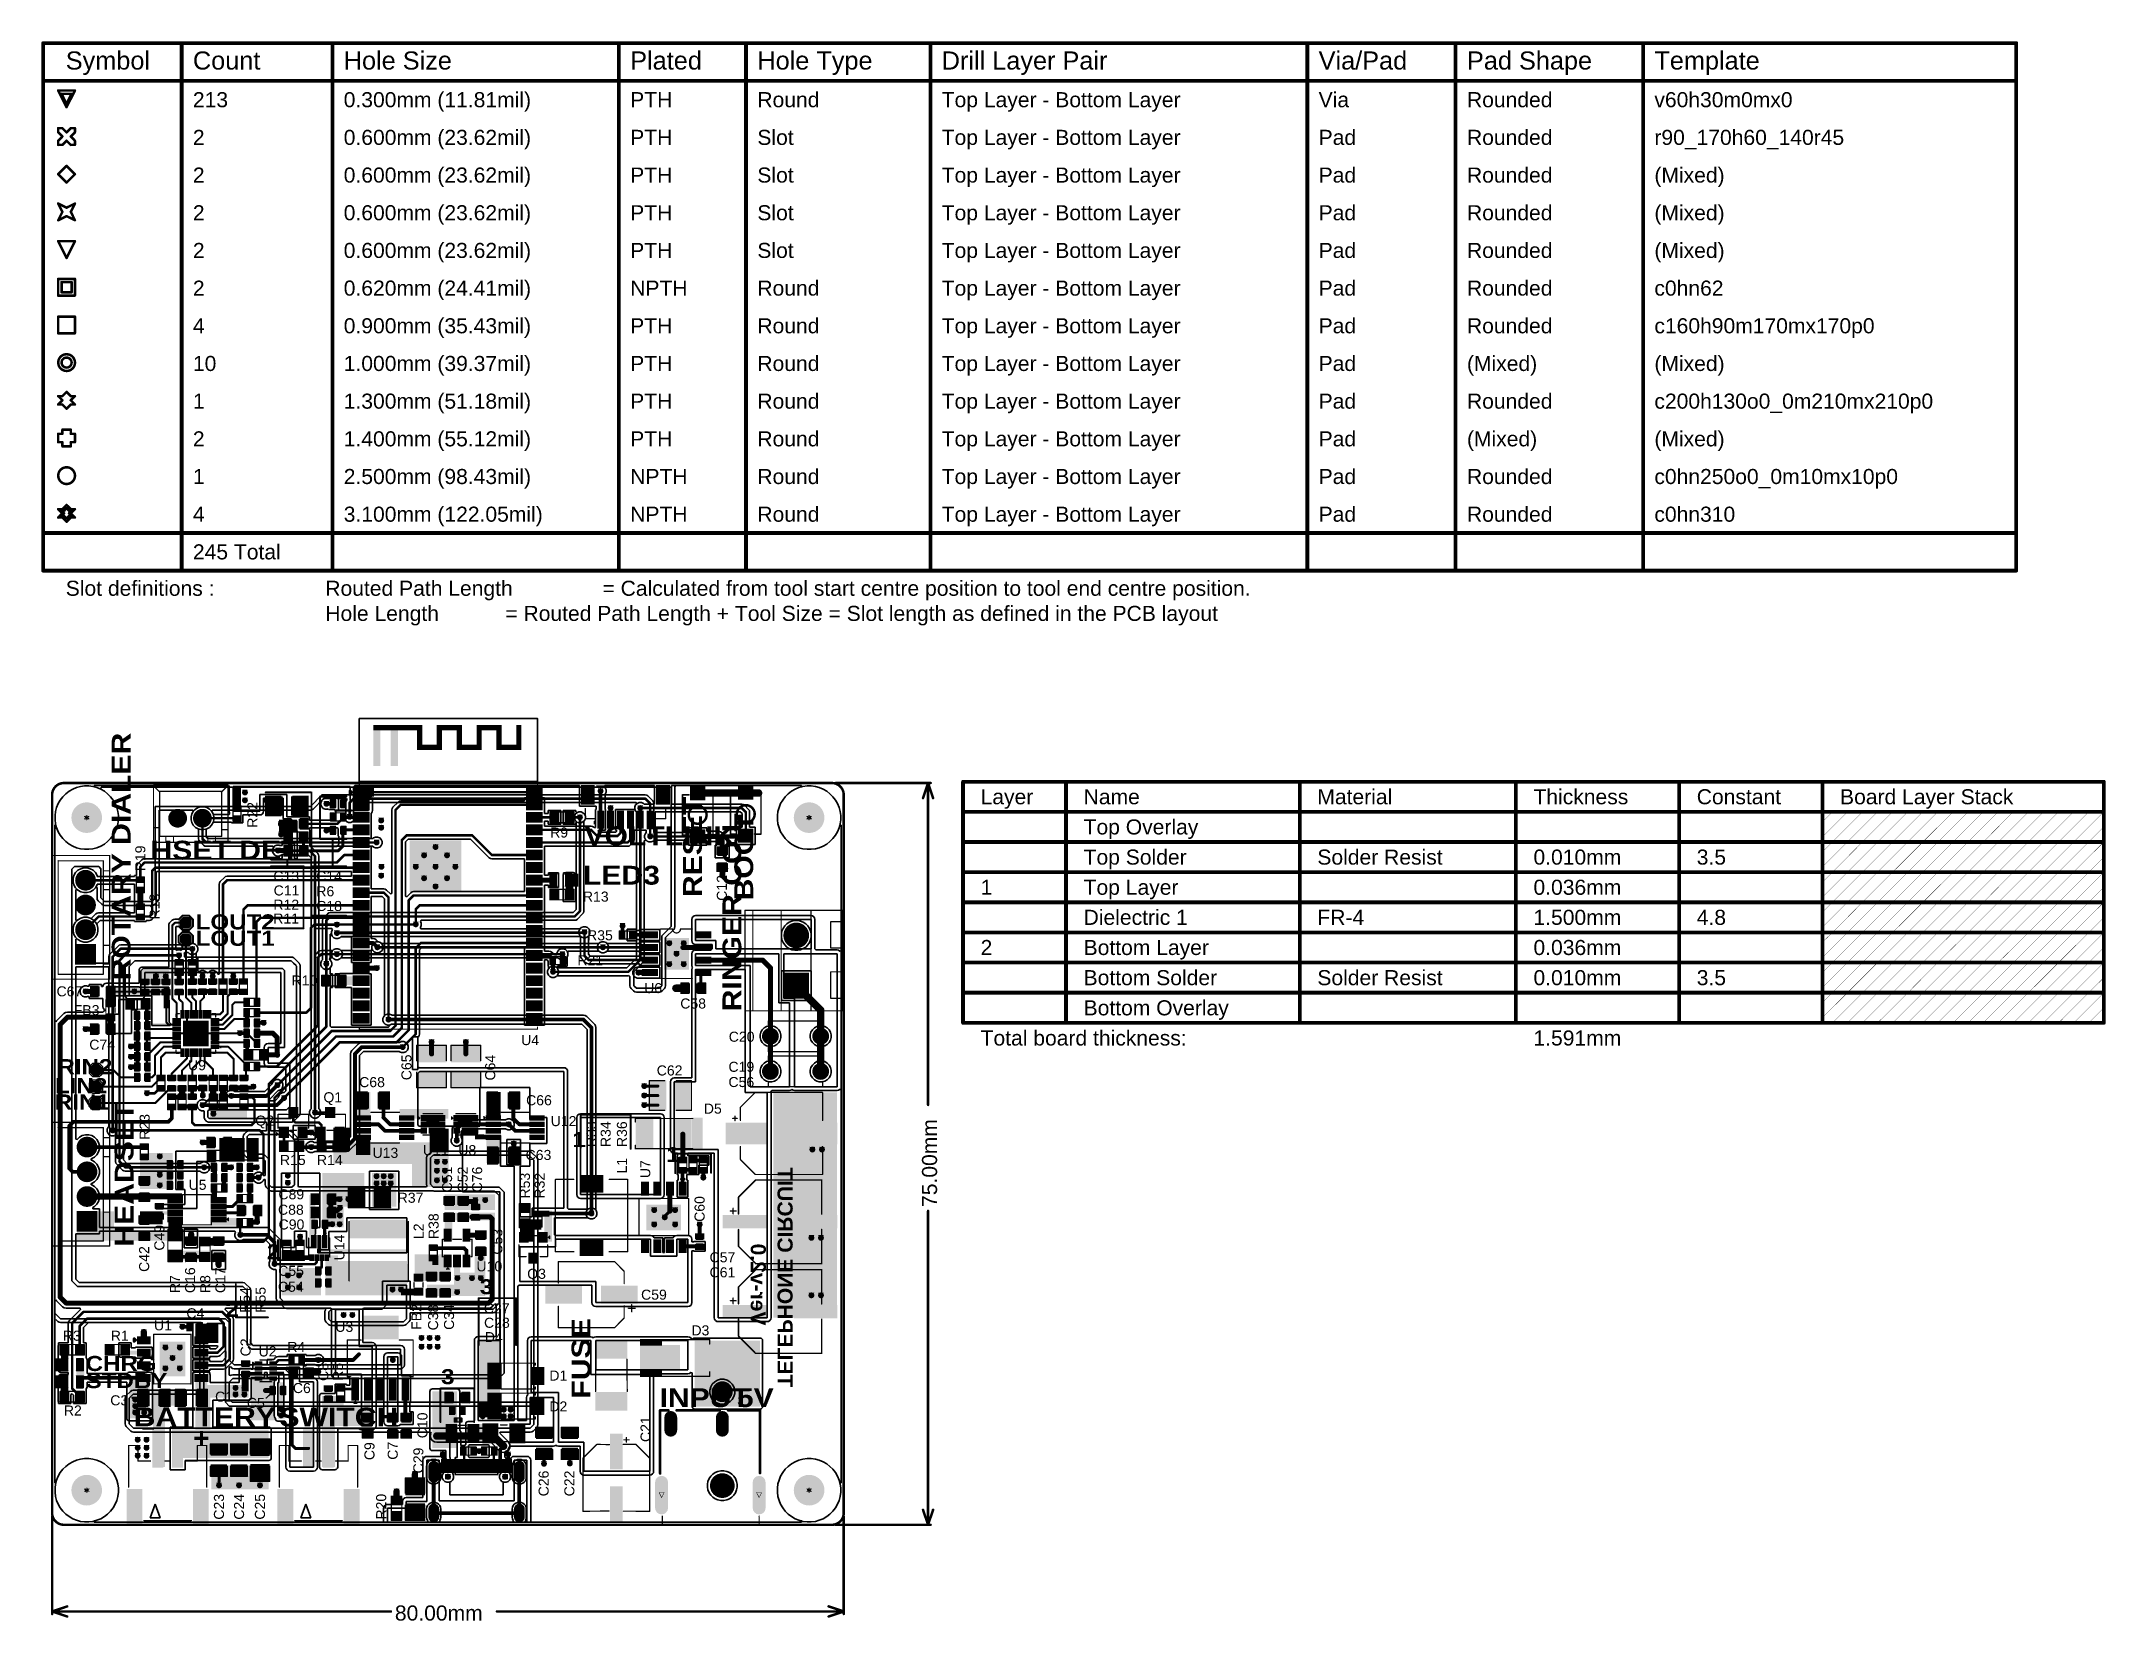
# Model space of a CAD drawing. Header units: inches. Extents: x -1 to 208, y -10 to 150.
import ezdxf

# ---------------------------------------------------------------- set-up
doc = ezdxf.new("R2010")
doc.units = ezdxf.units.IN
for name, color, linetype in [('Board Outline', 216, 'Continuous'), ('Bottom Layer', 5, 'Continuous'), ('Bottom Overlay', 54, 'Continuous'), ('Bottom Solder', 6, 'Continuous'), ('Dimensions', 6, 'Continuous'), ('Drill Drawing', 1, 'Continuous'), ('Fabrication', 76, 'Continuous'), ('Keep-Out Layer', 6, 'Continuous'), ('Multi-Layer', 9, 'Continuous'), ('Pad Holes', 156, 'Continuous'), ('Top Layer', 1, 'Continuous'), ('Top Overlay', 2, 'Continuous'), ('Top Paste', 8, 'Continuous'), ('Top Solder', 216, 'Continuous'), ('Via Holes', 16, 'Continuous')]:
    doc.layers.add(name, color=color, linetype=linetype)
doc.styles.add('Arial', font='', dxfattribs={"height": 0.2})
doc.styles.add('Arial Black_Bold', font='', dxfattribs={"height": 0.2})
doc.styles.add('Arial_Bold', font='', dxfattribs={"height": 0.2})
doc.styles.add('Bahnschrift_Bold', font='', dxfattribs={"height": 0.2})
doc.styles.get('Arial').set_extended_font_data('Arial')
doc.styles.get('Arial Black_Bold').set_extended_font_data('Arial Black', bold=True)
doc.styles.get('Arial_Bold').set_extended_font_data('Arial', bold=True)
doc.styles.get('Bahnschrift_Bold').set_extended_font_data('Bahnschrift', bold=True)

msp = doc.modelspace()

# ---------------------------------------------------------------- texts
at = {"layer": 'Bottom Overlay', "style": 'Arial_Bold', "text_generation_flag": 2}
for s, p in [('TELEPHONE CIRCUIT', (73.31, 13.91)), ('Ver-v2.0', (70.6, 20.15))]:
    msp.add_text(s, height=1.524, rotation=270, dxfattribs=at).set_placement(p)
at = {"layer": 'Dimensions', "style": 'Arial'}
msp.add_text('75.00mm', height=1.524, rotation=90, dxfattribs=at).set_placement((89.43, 32.14))
msp.add_text('80.00mm', height=1.524, dxfattribs=at).set_placement((34.64, -9.68))
at = {"layer": 'Drill Drawing', "style": 'Arial'}
for s, height, p in [('Symbol', 1.829, (1.38, 147.14)), ('Count', 1.829, (14.23, 147.14)), ('Hole Size', 1.829, (29.47, 147.14)), ('Plated', 1.829, (58.42, 147.14)), ('Hole Type', 1.829, (71.27, 147.14)), ('Drill Layer Pair', 1.8288, (89.9, 147.14)), ('Via/Pad', 1.829, (127.99, 147.14)), ('Pad Shape', 1.829, (142.98, 147.14)), ('Template', 1.829, (161.92, 147.14)), ('213', 1.524, (14.23, 143.33)), ('0.300mm (11.81mil)', 1.524, (29.47, 143.33)), ('PTH', 1.524, (58.42, 143.33)), ('Round', 1.524, (71.27, 143.33)), ('Top Layer - Bottom Layer', 1.524, (89.9, 143.33)), ('Via', 1.524, (127.99, 143.33)), ('Rounded', 1.524, (142.98, 143.33)), ('v60h30m0mx0', 1.524, (161.92, 143.33)), ('2', 1.52, (14.23, 139.52)), ('0.600mm (23.62mil)', 1.524, (29.47, 139.52)), ('PTH', 1.524, (58.42, 139.52)), ('Slot', 1.524, (71.27, 139.52)), ('Top Layer - Bottom Layer', 1.524, (89.9, 139.52)), ('Pad', 1.524, (127.99, 139.52)), ('Rounded', 1.524, (142.98, 139.52)), ('r90_170h60_140r45', 1.524, (161.92, 139.52)), ('2', 1.52, (14.23, 135.71)), ('0.600mm (23.62mil)', 1.524, (29.47, 135.71)), ('PTH', 1.524, (58.42, 135.71)), ('Slot', 1.524, (71.27, 135.71)), ('Top Layer - Bottom Layer', 1.524, (89.9, 135.71)), ('Pad', 1.524, (127.99, 135.71)), ('Rounded', 1.524, (142.98, 135.71)), ('(Mixed)', 1.524, (161.92, 135.71)), ('2', 1.52, (14.23, 131.9)), ('0.600mm (23.62mil)', 1.524, (29.47, 131.9)), ('PTH', 1.524, (58.42, 131.9)), ('Slot', 1.524, (71.27, 131.9)), ('Top Layer - Bottom Layer', 1.524, (89.9, 131.9)), ('Pad', 1.524, (127.99, 131.9)), ('Rounded', 1.524, (142.98, 131.9)), ('(Mixed)', 1.524, (161.92, 131.9)), ('2', 1.52, (14.23, 128.09)), ('0.600mm (23.62mil)', 1.524, (29.47, 128.09)), ('PTH', 1.524, (58.42, 128.09)), ('Slot', 1.524, (71.27, 128.09)), ('Top Layer - Bottom Layer', 1.524, (89.9, 128.09)), ('Pad', 1.524, (127.99, 128.09)), ('Rounded', 1.524, (142.98, 128.09)), ('(Mixed)', 1.524, (161.92, 128.09)), ('2', 1.52, (14.23, 124.28)), ('0.620mm (24.41mil)', 1.524, (29.47, 124.28)), ('NPTH', 1.524, (58.42, 124.28)), ('Round', 1.524, (71.27, 124.28)), ('Top Layer - Bottom Layer', 1.524, (89.9, 124.28)), ('Pad', 1.524, (127.99, 124.28)), ('Rounded', 1.524, (142.98, 124.28)), ('c0hn62', 1.524, (161.92, 124.28)), ('4', 1.52, (14.23, 120.47)), ('0.900mm (35.43mil)', 1.524, (29.47, 120.47)), ('PTH', 1.524, (58.42, 120.47)), ('Round', 1.524, (71.27, 120.47)), ('Top Layer - Bottom Layer', 1.524, (89.9, 120.47)), ('Pad', 1.524, (127.99, 120.47)), ('Rounded', 1.524, (142.98, 120.47)), ('c160h90m170mx170p0', 1.524, (161.92, 120.47)), ('10', 1.524, (14.23, 116.66)), ('1.000mm (39.37mil)', 1.524, (29.47, 116.66)), ('PTH', 1.524, (58.42, 116.66)), ('Round', 1.524, (71.27, 116.66)), ('Top Layer - Bottom Layer', 1.524, (89.9, 116.66)), ('Pad', 1.524, (127.99, 116.66)), ('(Mixed)', 1.524, (142.98, 116.66)), ('(Mixed)', 1.524, (161.92, 116.66)), ('1', 1.52, (14.23, 112.85)), ('1.300mm (51.18mil)', 1.524, (29.47, 112.85)), ('PTH', 1.524, (58.42, 112.85)), ('Round', 1.524, (71.27, 112.85)), ('Top Layer - Bottom Layer', 1.524, (89.9, 112.85)), ('Pad', 1.524, (127.99, 112.85)), ('Rounded', 1.524, (142.98, 112.85)), ('c200h130o0_0m210mx210p0', 1.524, (161.92, 112.85)), ('2', 1.52, (14.23, 109.04)), ('1.400mm (55.12mil)', 1.524, (29.47, 109.04)), ('Round', 1.524, (71.27, 109.04)), ('Pad', 1.524, (127.99, 109.04)), ('(Mixed)', 1.524, (142.98, 109.04)), ('(Mixed)', 1.524, (161.92, 109.04)), ('PTH', 1.524, (58.42, 109.04)), ('Top Layer - Bottom Layer', 1.524, (89.9, 109.04)), ('1', 1.52, (14.23, 105.23)), ('2.500mm (98.43mil)', 1.524, (29.47, 105.23)), ('NPTH', 1.524, (58.42, 105.23)), ('Round', 1.524, (71.27, 105.23)), ('Top Layer - Bottom Layer', 1.524, (89.9, 105.23)), ('Pad', 1.524, (127.99, 105.23)), ('Rounded', 1.524, (142.98, 105.23)), ('c0hn250o0_0m10mx10p0', 1.524, (161.92, 105.23)), ('4', 1.52, (14.23, 101.42)), ('3.100mm (122.05mil)', 1.524, (29.47, 101.42)), ('NPTH', 1.524, (58.42, 101.42)), ('Round', 1.524, (71.27, 101.42)), ('Top Layer - Bottom Layer', 1.524, (89.9, 101.42)), ('Pad', 1.524, (127.99, 101.42)), ('Rounded', 1.524, (142.98, 101.42)), ('c0hn310', 1.524, (161.92, 101.42)), ('245 Total', 1.524, (14.23, 97.61)), ('Slot definitions :', 1.524, (1.38, 93.93)), ('Routed Path Length', 1.524, (27.61, 93.93)), ('= Calculated from tool start centre position to tool end centre position.', 1.524, (55.62, 93.93)), ('Hole Length', 1.524, (27.61, 91.39)), (' = Routed Path Length + Tool Size = Slot length as defined in the PCB layout', 1.524, (45.21, 91.39))]:
    msp.add_text(s, height=height, dxfattribs=at).set_placement(p)
at = {"layer": 'Fabrication', "style": 'Arial'}
for s, height, p in [('Layer', 1.524, (93.83, 72.85)), ('Name', 1.524, (104.24, 72.85)), ('Material', 1.524, (127.86, 72.85)), ('Thickness', 1.524, (149.7, 72.85)), ('Constant', 1.524, (166.2, 72.85)), ('Board Layer Stack', 1.524, (180.68, 72.85)), ('Top Overlay', 1.524, (104.24, 69.8)), ('Top Solder', 1.524, (104.24, 66.75)), ('Solder Resist', 1.524, (127.86, 66.75)), ('0.010mm', 1.524, (149.7, 66.75)), ('3.5', 1.524, (166.2, 66.75)), ('1', 1.52, (93.83, 63.7)), ('Top Layer', 1.524, (104.24, 63.7)), ('0.036mm', 1.524, (149.7, 63.7)), ('Dielectric 1', 1.524, (104.24, 60.66)), ('FR-4', 1.524, (127.86, 60.66)), ('1.500mm', 1.524, (149.7, 60.66)), ('4.8', 1.524, (166.2, 60.66)), ('2', 1.52, (93.83, 57.61)), ('Bottom Layer', 1.524, (104.24, 57.61)), ('0.036mm', 1.524, (149.7, 57.61)), ('Bottom Solder', 1.524, (104.24, 54.56)), ('Solder Resist', 1.524, (127.86, 54.56)), ('0.010mm', 1.524, (149.7, 54.56)), ('3.5', 1.524, (166.2, 54.56)), ('Bottom Overlay', 1.524, (104.24, 51.51)), ('Total board thickness:', 1.524, (93.83, 48.46)), ('1.591mm', 1.524, (149.7, 48.46))]:
    msp.add_text(s, height=height, dxfattribs=at).set_placement(p)
at = {"layer": 'Top Overlay'}
for s, height, rotation, style, p in [('ROTARY DIALER', 1.905, 90, 'Arial Black_Bold', (7.93, 55.04)), ('RESET', 1.905, 90, 'Arial Black_Bold', (65.67, 63.46)), ('R22', 1.016, 90, 'Arial', (20.75, 70.48)), ('RINGER COIL', 1.905, 90, 'Arial Black_Bold', (69.65, 51.92)), ('BOOT', 1.905, 90, 'Arial Black_Bold', (70.85, 63.13)), ('VOLTLINK', 1.905, 360, 'Arial Black_Bold', (53.79, 68.71)), ('R19', 1.016, 90, 'Arial', (9.42, 66.08)), ('C12', 1.016, 90, 'Arial', (68.19, 63.09)), ('R18', 1.016, 90, 'Arial', (10.86, 61.21)), ('LOUT2', 1.524, 360, 'Arial Black_Bold', (14.51, 60.2)), ('LOUT1', 1.524, 360, 'Arial Black_Bold', (14.51, 58.54)), ('C65', 1.016, 90, 'Arial', (36.32, 44.95)), ('C64', 1.016, 90, 'Arial', (44.78, 44.92)), ('LIN2', 1.524, 360, 'Arial Black_Bold', (0.29, 43.64)), ('RIN1', 1.524, 360, 'Arial Black_Bold', (0.28, 41.99)), ('HEADSET', 1.905, 90, 'Arial Black_Bold', (8.23, 28.13)), ('R23', 1.016, 90, 'Arial', (9.86, 38.93)), ('1', 1.52, 360, 'Arial Black_Bold', (52.59, 38.19)), ('R33', 1.016, 90, 'Arial', (55, 38.19)), ('R34', 1.016, 90, 'Arial', (56.45, 38.19)), ('R36', 1.016, 90, 'Arial', (58.09, 38.19)), ('1', 1.52, 360, 'Arial Black_Bold', (62.07, 36.68)), ('C51', 1.016, 90, 'Arial', (40.42, 33.61)), ('C52', 1.016, 90, 'Arial', (42, 33.61)), ('C76', 1.016, 90, 'Arial', (43.46, 33.61)), ('R53', 1.016, 90, 'Arial', (48.29, 32.99)), ('R32', 1.016, 90, 'Arial', (49.78, 32.99)), ('L1', 1.016, 90, 'Arial', (58.09, 35.52)), ('U7', 1.016, 90, 'Arial', (60.45, 35.05)), ('R38', 1.016, 90, 'Arial', (39.06, 28.89)), ('C60', 1.016, 90, 'Arial', (65.94, 30.63)), ('C49', 1.016, 90, 'Arial', (11.35, 27.72)), ('U14', 1.016, 90, 'Arial', (29.54, 26.74)), ('L2', 1.016, 90, 'Arial', (37.55, 28.89)), ('C53', 1.016, 90, 'Arial', (45.5, 27.32)), ('C42', 1.016, 90, 'Arial', (9.81, 25.57)), ('2', 1.52, 360, 'Arial Black_Bold', (21.7, 26.84)), ('R7', 1.016, 90, 'Arial', (12.92, 23.43)), ('C16', 1.016, 90, 'Arial', (14.45, 23.43)), ('R8', 1.016, 90, 'Arial', (15.98, 23.43)), ('C17', 1.016, 90, 'Arial', (17.51, 23.43)), ('R54', 1.016, 90, 'Arial', (20, 21.43)), ('R55', 1.016, 90, 'Arial', (21.58, 21.45)), ('3', 1.52, 360, 'Arial Black_Bold', (43.22, 23.31)), ('2', 1.52, 360, 'Arial Black_Bold', (17.52, 21.02)), ('FB2', 1.016, 90, 'Arial', (37.33, 19.71)), ('C38', 1.016, 90, 'Arial', (39.01, 19.66)), ('C34', 1.016, 90, 'Arial', (40.62, 19.71)), ('FUSE', 1.905, 90, 'Arial Black_Bold', (54.4, 12.76)), ('CHRG', 1.524, 360, 'Arial Black_Bold', (3.39, 15.55)), ('C2', 1.016, 90, 'Arial', (20.06, 17.03)), ('STDBY', 1.524, 360, 'Arial Black_Bold', (3.39, 13.82)), ('C8', 1.016, 90, 'Arial', (27.92, 14.54)), ('R5', 1.016, 90, 'Arial', (29.4, 14.56)), ('3', 1.52, 360, 'Arial Black_Bold', (39.31, 14.22)), ('INPUT', 1.905, 360, 'Arial Black_Bold', (61.38, 11.9)), ('5V', 1.905, 360, 'Arial Black_Bold', (69.2, 11.9)), ('BATTERY', 1.905, 360, 'Arial Black_Bold', (8.24, 9.96)), ('SWITCH', 1.905, 360, 'Arial Black_Bold', (22.97, 9.94)), ('C10', 1.016, 90, 'Arial', (37.93, 8.75)), ('C21', 1.016, 90, 'Arial', (60.48, 8.37)), ('_', 1.52, 180, 'Bahnschrift_Bold', (10.28, 9.45)), ('+', 1.91, 270, 'Arial Black_Bold', (14.16, 9.62)), ('C9', 1.016, 90, 'Arial', (32.58, 6.54)), ('C7', 1.016, 90, 'Arial', (34.93, 6.58)), ('C29', 1.016, 90, 'Arial', (37.52, 5.2)), ('C26', 1.016, 90, 'Arial', (50.18, 2.88)), ('C22', 1.016, 90, 'Arial', (52.78, 2.88)), ('C23', 1.016, 90, 'Arial', (17.37, 0.52)), ('C24', 1.016, 90, 'Arial', (19.4, 0.52)), ('C25', 1.016, 90, 'Arial', (21.51, 0.52)), ('R20', 1.016, 90, 'Arial', (33.76, 0.53))]:
    msp.add_text(s, height=height, rotation=rotation, dxfattribs=dict(at, style=style)).set_placement(p)
for s, height, style, p in [('HSET DET', 1.905, 'Arial Black_Bold', (9.94, 67.26)), ('R9', 1.016, 'Arial', (50.33, 69.49)), ('C13', 1.016, 'Arial', (22.36, 65.07)), ('C14', 1.016, 'Arial', (26.69, 65.07)), ('LED3', 1.905, 'Arial Black_Bold', (53.64, 64.73)), ('C11', 1.016, 'Arial', (22.39, 63.63)), ('R12', 1.016, 'Arial', (22.36, 62.19)), ('C18', 1.016, 'Arial', (26.69, 62.06)), ('R6', 1.016, 'Arial', (26.7, 63.55)), ('R13', 1.016, 'Arial', (53.64, 63.01)), ('R11', 1.016, 'Arial', (22.35, 60.79)), ('R35', 1.016, 'Arial', (54.06, 59.1)), ('R21', 1.016, 'Arial', (53.08, 56.56)), ('C67', 1.016, 'Arial', (0.45, 53.43)), ('R10', 1.016, 'Arial', (24.2, 54.53)), ('U6', 1.016, 'Arial', (59.83, 53.76)), ('FB3', 1.016, 'Arial', (2.19, 51.53)), ('C58', 1.016, 'Arial', (63.48, 52.2)), ('C74', 1.016, 'Arial', (3.76, 48.04)), ('U4', 1.016, 'Arial', (47.4, 48.5)), ('C20', 1.016, 'Arial', (68.38, 48.84)), ('RIN2', 1.524, 'Arial Black_Bold', (0.54, 45.56)), ('U9', 1.016, 'Arial', (13.74, 45.96)), ('C62', 1.016, 'Arial', (61.1, 45.43)), ('C19', 1.016, 'Arial', (68.35, 45.8)), ('C68', 1.016, 'Arial', (31.03, 44.25)), ('C56', 1.016, 'Arial', (68.35, 44.26)), ('Q1', 1.016, 'Arial', (27.42, 42.72)), ('C66', 1.016, 'Arial', (47.9, 42.42)), ('D5', 1.016, 'Arial', (65.86, 41.57)), ('Q2', 1.016, 'Arial', (20.54, 40.36)), ('U12', 1.016, 'Arial', (50.39, 40.31)), ('U13', 1.016, 'Arial', (32.38, 37.1)), ('U11', 1.016, 'Arial', (37.47, 37.37)), ('U8', 1.016, 'Arial', (41.05, 37.37)), ('C63', 1.016, 'Arial', (47.85, 36.89)), ('R15', 1.016, 'Arial', (23.02, 36.38)), ('R14', 1.016, 'Arial', (26.76, 36.38)), ('U5', 1.016, 'Arial', (13.79, 33.87)), ('C89', 1.016, 'Arial', (22.87, 32.91)), ('R37', 1.016, 'Arial', (34.92, 32.56)), ('C88', 1.016, 'Arial', (22.83, 31.35)), ('C90', 1.016, 'Arial', (22.89, 29.86)), ('C57', 1.016, 'Arial', (66.44, 26.54)), ('C55', 1.016, 'Arial', (22.85, 25.17)), ('U10', 1.016, 'Arial', (42.88, 25.63)), ('Q3', 1.016, 'Arial', (48.01, 24.87)), ('C61', 1.016, 'Arial', (66.44, 25.02)), ('C54', 1.016, 'Arial', (22.82, 23.56)), ('C59', 1.016, 'Arial', (59.52, 22.76)), ('C4', 1.016, 'Arial', (13.57, 20.88)), ('C27', 1.016, 'Arial', (43.63, 21.37)), ('C28', 1.016, 'Arial', (43.65, 19.92)), ('R3', 1.016, 'Arial', (1.09, 18.61)), ('R1', 1.016, 'Arial', (5.93, 18.61)), ('U1', 1.016, 'Arial', (10.3, 19.66)), ('U3', 1.016, 'Arial', (28.62, 19.51)), ('D4', 1.016, 'Arial', (43.73, 18.47)), ('D3', 1.016, 'Arial', (64.61, 19.15)), ('U2', 1.016, 'Arial', (20.87, 17.02)), ('R4', 1.016, 'Arial', (23.77, 17.48)), ('D1', 1.016, 'Arial', (50.25, 14.58)), ('C3', 1.016, 'Arial', (5.88, 12.08)), ('C1', 1.016, 'Arial', (16.47, 12.45)), ('C5', 1.016, 'Arial', (19.68, 11.82)), ('C6', 1.016, 'Arial', (24.33, 13.32)), ('R2', 1.016, 'Arial', (1.19, 11.05)), ('D2', 1.016, 'Arial', (50.25, 11.46))]:
    msp.add_text(s, height=height, dxfattribs=dict(at, style=style)).set_placement(p)

# ---------------------------------------------------------------- blocks, each defined once
blk = doc.blocks.new('C___0603_1')
at = {"layer": 'Top Layer'}
for points in [[(-0.38, 0.44), (-0.38, -0.44), (-1.14, -0.44), (-1.14, 0.44)], [(1.14, 0.44), (1.14, -0.44), (0.38, -0.44), (0.38, 0.44)]]:
    blk.add_hatch(color=1, dxfattribs=at).paths.add_polyline_path(points)
at = {"layer": 'Top Paste'}
for points in [[(-0.38, 0.44), (-0.38, -0.44), (-1.14, -0.44), (-1.14, 0.44)], [(1.14, 0.44), (1.14, -0.44), (0.38, -0.44), (0.38, 0.44)]]:
    blk.add_hatch(color=8, dxfattribs=at).paths.add_polyline_path(points)
at = {"layer": 'Top Solder'}
for points in [[(-0.32, 0.5), (-0.32, -0.5), (-1.2, -0.5), (-1.2, 0.5)], [(1.2, 0.5), (1.2, -0.5), (0.32, -0.5), (0.32, 0.5)]]:
    blk.add_hatch(color=216, dxfattribs=at).paths.add_polyline_path(points)
at = {"layer": 'Top Overlay'}
for points in [[(-1.24, 0.53, 0.127, 0.127, 0), (-1.24, -0.53, 0.127, 0.127, 0)], [(-0.46, 0.53, 0.127, 0.127, 0), (-1.24, 0.53, 0.127, 0.127, 0)], [(1.24, 0.53, 0.127, 0.127, 0), (0.46, 0.53, 0.127, 0.127, 0)], [(1.24, 0.53, 0.127, 0.127, 0), (1.24, -0.53, 0.127, 0.127, 0)], [(-0.46, -0.53, 0.127, 0.127, 0), (-1.24, -0.53, 0.127, 0.127, 0)], [(1.24, -0.53, 0.127, 0.127, 0), (0.46, -0.53, 0.127, 0.127, 0)]]:
    blk.add_lwpolyline(points, format="xyseb", dxfattribs=at)
for points in [[(-1.28, 0.53, 0.0635, 0.0635, 1), (-1.21, 0.53, 0.0635, 0.0635, 1)], [(-1.28, 0.53, 0.0635, 0.0635, 1), (-1.21, 0.53, 0.0635, 0.0635, 1)], [(-0.49, 0.53, 0.0635, 0.0635, 1), (-0.43, 0.53, 0.0635, 0.0635, 1)], [(0.43, 0.53, 0.0635, 0.0635, 1), (0.49, 0.53, 0.0635, 0.0635, 1)], [(1.21, 0.53, 0.0635, 0.0635, 1), (1.28, 0.53, 0.0635, 0.0635, 1)], [(1.21, 0.53, 0.0635, 0.0635, 1), (1.28, 0.53, 0.0635, 0.0635, 1)], [(-1.28, -0.53, 0.0635, 0.0635, 1), (-1.21, -0.53, 0.0635, 0.0635, 1)], [(-1.28, -0.53, 0.0635, 0.0635, 1), (-1.21, -0.53, 0.0635, 0.0635, 1)], [(-0.49, -0.53, 0.0635, 0.0635, 1), (-0.43, -0.53, 0.0635, 0.0635, 1)], [(0.43, -0.53, 0.0635, 0.0635, 1), (0.49, -0.53, 0.0635, 0.0635, 1)], [(1.21, -0.53, 0.0635, 0.0635, 1), (1.28, -0.53, 0.0635, 0.0635, 1)], [(1.21, -0.53, 0.0635, 0.0635, 1), (1.28, -0.53, 0.0635, 0.0635, 1)]]:
    blk.add_lwpolyline(points, format="xyseb", close=True, dxfattribs=at)
blk = doc.blocks.new('7_VQFN_HR__2_2__2')
at = {"layer": 'Top Layer'}
for points in [[(-1.37, 0.73), (-0.22, 0.73), (-0.22, 0.38), (-1.37, 0.38)], [(-1.37, 0.1), (0.08, 0.1), (0.08, -0.1), (-1.37, -0.1)], [(0.58, 0.88), (1.03, 0.88), (1.03, 0.63), (0.58, 0.63)], [(0.58, 0.38), (1.03, 0.38), (1.03, 0.13), (0.58, 0.13)], [(-1.37, -0.37), (-0.22, -0.37), (-0.22, -0.72), (-1.37, -0.72)], [(0.58, -0.12), (1.03, -0.12), (1.03, -0.37), (0.58, -0.37)], [(0.58, -0.62), (1.03, -0.62), (1.03, -0.87), (0.58, -0.87)]]:
    blk.add_hatch(color=1, dxfattribs=at).paths.add_polyline_path(points)
at = {"layer": 'Top Paste'}
for points in [[(-1.37, 0.73), (-0.22, 0.73), (-0.22, 0.38), (-1.37, 0.38)], [(-1.37, 0.1), (0.08, 0.1), (0.08, -0.1), (-1.37, -0.1)], [(0.58, 0.88), (1.03, 0.88), (1.03, 0.63), (0.58, 0.63)], [(0.58, 0.38), (1.03, 0.38), (1.03, 0.13), (0.58, 0.13)], [(-1.37, -0.37), (-0.22, -0.37), (-0.22, -0.72), (-1.37, -0.72)], [(0.58, -0.12), (1.03, -0.12), (1.03, -0.37), (0.58, -0.37)], [(0.58, -0.62), (1.03, -0.62), (1.03, -0.87), (0.58, -0.87)]]:
    blk.add_hatch(color=8, dxfattribs=at).paths.add_polyline_path(points)
at = {"layer": 'Top Solder'}
for points in [[(-1.48, 0.83), (-0.12, 0.83), (-0.12, 0.27), (-1.48, 0.27)], [(-1.48, 0.2), (0.18, 0.2), (0.18, -0.2), (-1.48, -0.2)], [(0.47, 0.98), (1.13, 0.98), (1.13, 0.52), (0.47, 0.52)], [(0.47, 0.48), (1.13, 0.48), (1.13, 0.02), (0.47, 0.02)], [(-1.48, -0.27), (-0.12, -0.27), (-0.12, -0.83), (-1.48, -0.83)], [(0.47, -0.02), (1.13, -0.02), (1.13, -0.48), (0.47, -0.48)], [(0.47, -0.52), (1.13, -0.52), (1.13, -0.98), (0.47, -0.98)]]:
    blk.add_hatch(color=216, dxfattribs=at).paths.add_polyline_path(points)
at = {"layer": 'Top Overlay'}
for points in [[(-1.52, 0.58, 0.127, 0.127, 0), (-1.65, 0.71, 0.127, 0.127, 0)], [(-1.65, 0.46, 0.127, 0.127, 0), (-1.65, 0.71, 0.127, 0.127, 0)], [(-1.65, 0.46, 0.127, 0.127, 0), (-1.52, 0.58, 0.127, 0.127, 0)], [(0.76, 1.07, 0.127, 0.127, 0), (-1.17, 1.07, 0.127, 0.127, 0)], [(0.76, -1.07, 0.127, 0.127, 0), (-1.17, -1.07, 0.127, 0.127, 0)]]:
    blk.add_lwpolyline(points, format="xyseb", dxfattribs=at)
for points in [[(-1.68, 0.71, 0.0635, 0.0635, 1), (-1.62, 0.71, 0.0635, 0.0635, 1)], [(-1.68, 0.71, 0.0635, 0.0635, 1), (-1.62, 0.71, 0.0635, 0.0635, 1)], [(-1.68, 0.46, 0.0635, 0.0635, 1), (-1.62, 0.46, 0.0635, 0.0635, 1)], [(-1.68, 0.46, 0.0635, 0.0635, 1), (-1.62, 0.46, 0.0635, 0.0635, 1)], [(-1.56, 0.58, 0.0635, 0.0635, 1), (-1.49, 0.58, 0.0635, 0.0635, 1)], [(-1.56, 0.58, 0.0635, 0.0635, 1), (-1.49, 0.58, 0.0635, 0.0635, 1)], [(-1.2, 1.07, 0.0635, 0.0635, 1), (-1.14, 1.07, 0.0635, 0.0635, 1)], [(0.73, 1.07, 0.0635, 0.0635, 1), (0.79, 1.07, 0.0635, 0.0635, 1)], [(-1.2, -1.07, 0.0635, 0.0635, 1), (-1.14, -1.07, 0.0635, 0.0635, 1)], [(0.73, -1.07, 0.0635, 0.0635, 1), (0.79, -1.07, 0.0635, 0.0635, 1)]]:
    blk.add_lwpolyline(points, format="xyseb", close=True, dxfattribs=at)
blk = doc.blocks.new('8_VSSOP__5_3_1____3')
at = {"layer": 'Top Layer'}
for points in [[(-1.48, 1.2), (-1.48, 0.75), (-2.93, 0.75), (-2.93, 1.2)], [(-1.48, 0.55), (-1.48, 0.1), (-2.93, 0.1), (-2.93, 0.55)], [(2.93, 1.2), (2.93, 0.75), (1.48, 0.75), (1.48, 1.2)], [(2.93, 0.55), (2.93, 0.1), (1.48, 0.1), (1.48, 0.55)], [(-1.48, -0.1), (-1.48, -0.55), (-2.93, -0.55), (-2.93, -0.1)], [(-1.48, -0.75), (-1.48, -1.2), (-2.93, -1.2), (-2.93, -0.75)], [(2.93, -0.1), (2.93, -0.55), (1.48, -0.55), (1.48, -0.1)], [(2.93, -0.75), (2.93, -1.2), (1.48, -1.2), (1.48, -0.75)]]:
    blk.add_hatch(color=1, dxfattribs=at).paths.add_polyline_path(points)
at = {"layer": 'Top Paste'}
for points in [[(-1.48, 1.2), (-1.48, 0.75), (-2.93, 0.75), (-2.93, 1.2)], [(-1.48, 0.55), (-1.48, 0.1), (-2.93, 0.1), (-2.93, 0.55)], [(2.93, 1.2), (2.93, 0.75), (1.48, 0.75), (1.48, 1.2)], [(2.93, 0.55), (2.93, 0.1), (1.48, 0.1), (1.48, 0.55)], [(-1.48, -0.1), (-1.48, -0.55), (-2.93, -0.55), (-2.93, -0.1)], [(-1.48, -0.75), (-1.48, -1.2), (-2.93, -1.2), (-2.93, -0.75)], [(2.93, -0.1), (2.93, -0.55), (1.48, -0.55), (1.48, -0.1)], [(2.93, -0.75), (2.93, -1.2), (1.48, -1.2), (1.48, -0.75)]]:
    blk.add_hatch(color=8, dxfattribs=at).paths.add_polyline_path(points)
at = {"layer": 'Top Solder'}
for points in [[(-1.43, 1.25), (-1.43, 0.7), (-2.98, 0.7), (-2.98, 1.25)], [(-1.43, 0.6), (-1.43, 0.05), (-2.98, 0.05), (-2.98, 0.6)], [(2.98, 1.25), (2.98, 0.7), (1.43, 0.7), (1.43, 1.25)], [(2.98, 0.6), (2.98, 0.05), (1.43, 0.05), (1.43, 0.6)], [(-1.43, -0.05), (-1.43, -0.6), (-2.98, -0.6), (-2.98, -0.05)], [(-1.43, -0.7), (-1.43, -1.25), (-2.98, -1.25), (-2.98, -0.7)], [(2.98, -0.05), (2.98, -0.6), (1.43, -0.6), (1.43, -0.05)], [(2.98, -0.7), (2.98, -1.25), (1.43, -1.25), (1.43, -0.7)]]:
    blk.add_hatch(color=216, dxfattribs=at).paths.add_polyline_path(points)
at = {"layer": 'Top Overlay'}
for points in [[(-3.17, 1.12, 0.127, 0.127, 0), (-3.05, 0.99, 0.127, 0.127, 0)], [(-3.17, 0.86, 0.127, 0.127, 0), (-3.17, 1.12, 0.127, 0.127, 0)], [(-3.17, 0.86, 0.127, 0.127, 0), (-3.05, 0.99, 0.127, 0.127, 0)], [(-1.42, 1.55, 0.127, 0.127, 0), (1.47, 1.55, 0.127, 0.127, 0)], [(-1.42, -1.55, 0.127, 0.127, 0), (1.47, -1.55, 0.127, 0.127, 0)]]:
    blk.add_lwpolyline(points, format="xyseb", dxfattribs=at)
for points in [[(-3.21, 1.12, 0.0635, 0.0635, 1), (-3.14, 1.12, 0.0635, 0.0635, 1)], [(-3.21, 1.12, 0.0635, 0.0635, 1), (-3.14, 1.12, 0.0635, 0.0635, 1)], [(-3.21, 0.86, 0.0635, 0.0635, 1), (-3.14, 0.86, 0.0635, 0.0635, 1)], [(-3.21, 0.86, 0.0635, 0.0635, 1), (-3.14, 0.86, 0.0635, 0.0635, 1)], [(-3.08, 0.99, 0.0635, 0.0635, 1), (-3.02, 0.99, 0.0635, 0.0635, 1)], [(-3.08, 0.99, 0.0635, 0.0635, 1), (-3.02, 0.99, 0.0635, 0.0635, 1)], [(-1.45, 1.55, 0.0635, 0.0635, 1), (-1.39, 1.55, 0.0635, 0.0635, 1)], [(1.44, 1.55, 0.0635, 0.0635, 1), (1.5, 1.55, 0.0635, 0.0635, 1)], [(-1.45, -1.55, 0.0635, 0.0635, 1), (-1.39, -1.55, 0.0635, 0.0635, 1)], [(1.44, -1.55, 0.0635, 0.0635, 1), (1.5, -1.55, 0.0635, 0.0635, 1)]]:
    blk.add_lwpolyline(points, format="xyseb", close=True, dxfattribs=at)
blk = doc.blocks.new('8_VSSOP__5_3_1____4')
at = {"layer": 'Top Layer'}
for points in [[(-1.48, 1.2), (-1.48, 0.75), (-2.93, 0.75), (-2.93, 1.2)], [(-1.48, 0.55), (-1.48, 0.1), (-2.93, 0.1), (-2.93, 0.55)], [(2.93, 1.2), (2.93, 0.75), (1.48, 0.75), (1.48, 1.2)], [(2.93, 0.55), (2.93, 0.1), (1.48, 0.1), (1.48, 0.55)], [(-1.48, -0.1), (-1.48, -0.55), (-2.93, -0.55), (-2.93, -0.1)], [(-1.48, -0.75), (-1.48, -1.2), (-2.93, -1.2), (-2.93, -0.75)], [(2.93, -0.1), (2.93, -0.55), (1.48, -0.55), (1.48, -0.1)], [(2.93, -0.75), (2.93, -1.2), (1.48, -1.2), (1.48, -0.75)]]:
    blk.add_hatch(color=1, dxfattribs=at).paths.add_polyline_path(points)
at = {"layer": 'Top Paste'}
for points in [[(-1.48, 1.2), (-1.48, 0.75), (-2.93, 0.75), (-2.93, 1.2)], [(-1.48, 0.55), (-1.48, 0.1), (-2.93, 0.1), (-2.93, 0.55)], [(2.93, 1.2), (2.93, 0.75), (1.48, 0.75), (1.48, 1.2)], [(2.93, 0.55), (2.93, 0.1), (1.48, 0.1), (1.48, 0.55)], [(-1.48, -0.1), (-1.48, -0.55), (-2.93, -0.55), (-2.93, -0.1)], [(-1.48, -0.75), (-1.48, -1.2), (-2.93, -1.2), (-2.93, -0.75)], [(2.93, -0.1), (2.93, -0.55), (1.48, -0.55), (1.48, -0.1)], [(2.93, -0.75), (2.93, -1.2), (1.48, -1.2), (1.48, -0.75)]]:
    blk.add_hatch(color=8, dxfattribs=at).paths.add_polyline_path(points)
at = {"layer": 'Top Solder'}
for points in [[(-1.43, 1.25), (-1.43, 0.7), (-2.98, 0.7), (-2.98, 1.25)], [(-1.43, 0.6), (-1.43, 0.05), (-2.98, 0.05), (-2.98, 0.6)], [(2.98, 1.25), (2.98, 0.7), (1.43, 0.7), (1.43, 1.25)], [(2.98, 0.6), (2.98, 0.05), (1.43, 0.05), (1.43, 0.6)], [(-1.43, -0.05), (-1.43, -0.6), (-2.98, -0.6), (-2.98, -0.05)], [(-1.43, -0.7), (-1.43, -1.25), (-2.98, -1.25), (-2.98, -0.7)], [(2.98, -0.05), (2.98, -0.6), (1.43, -0.6), (1.43, -0.05)], [(2.98, -0.7), (2.98, -1.25), (1.43, -1.25), (1.43, -0.7)]]:
    blk.add_hatch(color=216, dxfattribs=at).paths.add_polyline_path(points)
at = {"layer": 'Top Overlay'}
for points in [[(-3.17, 0.86, 0.127, 0.127, 0), (-3.17, 1.12, 0.127, 0.127, 0)], [(-3.17, 1.12, 0.127, 0.127, 0), (-3.05, 0.99, 0.127, 0.127, 0)], [(-3.17, 0.86, 0.127, 0.127, 0), (-3.05, 0.99, 0.127, 0.127, 0)], [(-1.42, 1.55, 0.127, 0.127, 0), (1.47, 1.55, 0.127, 0.127, 0)], [(-1.42, -1.55, 0.127, 0.127, 0), (1.47, -1.55, 0.127, 0.127, 0)]]:
    blk.add_lwpolyline(points, format="xyseb", dxfattribs=at)
for points in [[(-3.21, 1.12, 0.0635, 0.0635, 1), (-3.14, 1.12, 0.0635, 0.0635, 1)], [(-3.21, 1.12, 0.0635, 0.0635, 1), (-3.14, 1.12, 0.0635, 0.0635, 1)], [(-3.21, 0.86, 0.0635, 0.0635, 1), (-3.14, 0.86, 0.0635, 0.0635, 1)], [(-3.21, 0.86, 0.0635, 0.0635, 1), (-3.14, 0.86, 0.0635, 0.0635, 1)], [(-3.08, 0.99, 0.0635, 0.0635, 1), (-3.02, 0.99, 0.0635, 0.0635, 1)], [(-3.08, 0.99, 0.0635, 0.0635, 1), (-3.02, 0.99, 0.0635, 0.0635, 1)], [(-1.45, 1.55, 0.0635, 0.0635, 1), (-1.39, 1.55, 0.0635, 0.0635, 1)], [(1.44, 1.55, 0.0635, 0.0635, 1), (1.5, 1.55, 0.0635, 0.0635, 1)], [(-1.45, -1.55, 0.0635, 0.0635, 1), (-1.39, -1.55, 0.0635, 0.0635, 1)], [(1.44, -1.55, 0.0635, 0.0635, 1), (1.5, -1.55, 0.0635, 0.0635, 1)]]:
    blk.add_lwpolyline(points, format="xyseb", close=True, dxfattribs=at)
blk = doc.blocks.new('CSD17313Q2_5')
at = {"layer": 'Top Layer'}
for points in [[(-1.15, 0.85), (-0.69, 0.85), (-0.69, 0.45), (-1.15, 0.45)], [(-1.15, 0.2), (-0.69, 0.2), (-0.69, -0.2), (-1.15, -0.2)], [(-0.55, 0.85), (0.55, 0.85), (0.55, -0.2), (-0.55, -0.2)], [(1.15, 0.45), (0.69, 0.45), (0.69, 0.85), (1.15, 0.85)], [(1.15, -0.2), (0.69, -0.2), (0.69, 0.2), (1.15, 0.2)], [(-1.15, -0.45), (-0.69, -0.45), (-0.69, -0.85), (-1.15, -0.85)], [(-0.33, -0.45), (0.52, -0.45), (0.52, -0.85), (-0.33, -0.85)], [(1.15, -0.85), (0.69, -0.85), (0.69, -0.45), (1.15, -0.45)]]:
    blk.add_hatch(color=1, dxfattribs=at).paths.add_polyline_path(points)
at = {"layer": 'Top Paste'}
for points in [[(-0.5, 0.8), (0.5, 0.8), (0.5, -0.15), (-0.5, -0.15)], [(-0.28, -0.5), (0.47, -0.5), (0.47, -0.8), (-0.28, -0.8)]]:
    blk.add_hatch(color=8, dxfattribs=at).paths.add_polyline_path(points)
at = {"layer": 'Top Solder'}
for points in [[(-1.25, 0.95), (-0.59, 0.95), (-0.59, 0.35), (-1.25, 0.35)], [(-1.25, 0.3), (-0.59, 0.3), (-0.59, -0.3), (-1.25, -0.3)], [(-0.65, 0.95), (0.65, 0.95), (0.65, -0.3), (-0.65, -0.3)], [(1.25, 0.35), (0.59, 0.35), (0.59, 0.95), (1.25, 0.95)], [(1.25, -0.3), (0.59, -0.3), (0.59, 0.3), (1.25, 0.3)], [(-1.25, -0.35), (-0.59, -0.35), (-0.59, -0.95), (-1.25, -0.95)], [(-0.43, -0.35), (0.62, -0.35), (0.62, -0.95), (-0.43, -0.95)], [(1.25, -0.95), (0.59, -0.95), (0.59, -0.35), (1.25, -0.35)]]:
    blk.add_hatch(color=216, dxfattribs=at).paths.add_polyline_path(points)
at = {"layer": 'Top Overlay'}
for points in [[(-1.45, 0.51, 0.127, 0.127, 0), (-1.45, 0.76, 0.127, 0.127, 0)], [(-1.45, 0.76, 0.127, 0.127, 0), (-1.32, 0.64, 0.127, 0.127, 0)], [(-1.45, 0.51, 0.127, 0.127, 0), (-1.32, 0.64, 0.127, 0.127, 0)], [(-1, 1.07, 0.127, 0.127, 0), (1, 1.07, 0.127, 0.127, 0)], [(-1, -1.07, 0.127, 0.127, 0), (1, -1.07, 0.127, 0.127, 0)]]:
    blk.add_lwpolyline(points, format="xyseb", dxfattribs=at)
for points in [[(-1.48, 0.76, 0.0635, 0.0635, 1), (-1.42, 0.76, 0.0635, 0.0635, 1)], [(-1.48, 0.76, 0.0635, 0.0635, 1), (-1.42, 0.76, 0.0635, 0.0635, 1)], [(-1.48, 0.51, 0.0635, 0.0635, 1), (-1.42, 0.51, 0.0635, 0.0635, 1)], [(-1.48, 0.51, 0.0635, 0.0635, 1), (-1.42, 0.51, 0.0635, 0.0635, 1)], [(-1.35, 0.64, 0.0635, 0.0635, 1), (-1.29, 0.64, 0.0635, 0.0635, 1)], [(-1.35, 0.64, 0.0635, 0.0635, 1), (-1.29, 0.64, 0.0635, 0.0635, 1)], [(-1.03, 1.07, 0.0635, 0.0635, 1), (-0.97, 1.07, 0.0635, 0.0635, 1)], [(0.97, 1.07, 0.0635, 0.0635, 1), (1.03, 1.07, 0.0635, 0.0635, 1)], [(-1.03, -1.07, 0.0635, 0.0635, 1), (-0.97, -1.07, 0.0635, 0.0635, 1)], [(0.97, -1.07, 0.0635, 0.0635, 1), (1.03, -1.07, 0.0635, 0.0635, 1)]]:
    blk.add_lwpolyline(points, format="xyseb", close=True, dxfattribs=at)
blk = doc.blocks.new('SOT_23_5_6')
at = {"layer": 'Top Layer'}
for points in [[(-1.85, 1.25), (-0.75, 1.25), (-0.75, 0.65), (-1.85, 0.65)], [(-1.85, 0.3), (-0.75, 0.3), (-0.75, -0.3), (-1.85, -0.3)], [(0.75, 1.25), (1.85, 1.25), (1.85, 0.65), (0.75, 0.65)], [(-1.85, -0.65), (-0.75, -0.65), (-0.75, -1.25), (-1.85, -1.25)], [(0.75, -0.65), (1.85, -0.65), (1.85, -1.25), (0.75, -1.25)]]:
    blk.add_hatch(color=1, dxfattribs=at).paths.add_polyline_path(points)
at = {"layer": 'Top Paste'}
for points in [[(-1.85, 1.25), (-0.75, 1.25), (-0.75, 0.65), (-1.85, 0.65)], [(-1.85, 0.3), (-0.75, 0.3), (-0.75, -0.3), (-1.85, -0.3)], [(0.75, 1.25), (1.85, 1.25), (1.85, 0.65), (0.75, 0.65)], [(-1.85, -0.65), (-0.75, -0.65), (-0.75, -1.25), (-1.85, -1.25)], [(0.75, -0.65), (1.85, -0.65), (1.85, -1.25), (0.75, -1.25)]]:
    blk.add_hatch(color=8, dxfattribs=at).paths.add_polyline_path(points)
at = {"layer": 'Top Solder'}
for points in [[(-1.95, 1.35), (-0.65, 1.35), (-0.65, 0.55), (-1.95, 0.55)], [(-1.95, 0.4), (-0.65, 0.4), (-0.65, -0.4), (-1.95, -0.4)], [(0.65, 1.35), (1.95, 1.35), (1.95, 0.55), (0.65, 0.55)], [(-1.95, -0.55), (-0.65, -0.55), (-0.65, -1.35), (-1.95, -1.35)], [(0.65, -0.55), (1.95, -0.55), (1.95, -1.35), (0.65, -1.35)]]:
    blk.add_hatch(color=216, dxfattribs=at).paths.add_polyline_path(points)
at = {"layer": 'Top Overlay'}
for points in [[(-2.13, 1.07, 0.127, 0.127, 0), (-2.01, 0.94, 0.127, 0.127, 0)], [(-2.13, 1.07, 0.127, 0.127, 0), (-2.13, 0.81, 0.127, 0.127, 0)], [(-2.01, 0.94, 0.127, 0.127, 0), (-2.13, 0.81, 0.127, 0.127, 0)], [(-0.88, 1.5, 0.127, 0.127, 0), (0.87, 1.5, 0.127, 0.127, 0)], [(-0.88, 1.5, 0.127, 0.127, 0), (-0.88, 1.4, 0.127, 0.127, 0)], [(0.87, 1.5, 0.127, 0.127, 0), (0.87, 1.4, 0.127, 0.127, 0)], [(0.88, 0.44, 0.127, 0.127, 0), (0.88, -0.42, 0.127, 0.127, 0)], [(-0.88, -1.4, 0.127, 0.127, 0), (-0.88, -1.5, 0.127, 0.127, 0)], [(-0.88, -1.5, 0.127, 0.127, 0), (0.87, -1.5, 0.127, 0.127, 0)], [(0.87, -1.4, 0.127, 0.127, 0), (0.87, -1.5, 0.127, 0.127, 0)]]:
    blk.add_lwpolyline(points, format="xyseb", dxfattribs=at)
for points in [[(-2.17, 1.07, 0.0635, 0.0635, 1), (-2.1, 1.07, 0.0635, 0.0635, 1)], [(-2.17, 1.07, 0.0635, 0.0635, 1), (-2.1, 1.07, 0.0635, 0.0635, 1)], [(-2.17, 0.81, 0.0635, 0.0635, 1), (-2.1, 0.81, 0.0635, 0.0635, 1)], [(-2.17, 0.81, 0.0635, 0.0635, 1), (-2.1, 0.81, 0.0635, 0.0635, 1)], [(-2.04, 0.94, 0.0635, 0.0635, 1), (-1.97, 0.94, 0.0635, 0.0635, 1)], [(-2.04, 0.94, 0.0635, 0.0635, 1), (-1.97, 0.94, 0.0635, 0.0635, 1)], [(-0.91, 1.5, 0.0635, 0.0635, 1), (-0.85, 1.5, 0.0635, 0.0635, 1)], [(-0.91, 1.5, 0.0635, 0.0635, 1), (-0.85, 1.5, 0.0635, 0.0635, 1)], [(-0.91, 1.4, 0.0635, 0.0635, 1), (-0.85, 1.4, 0.0635, 0.0635, 1)], [(0.84, 1.5, 0.0635, 0.0635, 1), (0.91, 1.5, 0.0635, 0.0635, 1)], [(0.84, 1.5, 0.0635, 0.0635, 1), (0.91, 1.5, 0.0635, 0.0635, 1)], [(0.84, 1.4, 0.0635, 0.0635, 1), (0.91, 1.4, 0.0635, 0.0635, 1)], [(0.85, 0.44, 0.0635, 0.0635, 1), (0.91, 0.44, 0.0635, 0.0635, 1)], [(-0.91, -1.4, 0.0635, 0.0635, 1), (-0.85, -1.4, 0.0635, 0.0635, 1)], [(-0.91, -1.5, 0.0635, 0.0635, 1), (-0.85, -1.5, 0.0635, 0.0635, 1)], [(-0.91, -1.5, 0.0635, 0.0635, 1), (-0.85, -1.5, 0.0635, 0.0635, 1)], [(0.84, -1.4, 0.0635, 0.0635, 1), (0.91, -1.4, 0.0635, 0.0635, 1)], [(0.84, -1.5, 0.0635, 0.0635, 1), (0.91, -1.5, 0.0635, 0.0635, 1)], [(0.84, -1.5, 0.0635, 0.0635, 1), (0.91, -1.5, 0.0635, 0.0635, 1)], [(0.85, -0.42, 0.0635, 0.0635, 1), (0.91, -0.42, 0.0635, 0.0635, 1)]]:
    blk.add_lwpolyline(points, format="xyseb", close=True, dxfattribs=at)
blk = doc.blocks.new('QFN_28_EP_4_4__7')
at = {"layer": 'Top Layer'}
for points in [[(-1.24, 2.27), (-1.24, 1.6), (-1.46, 1.6), (-1.46, 2.27)], [(-0.79, 2.27), (-0.79, 1.6), (-1.01, 1.6), (-1.01, 2.27)], [(-0.34, 2.27), (-0.34, 1.6), (-0.56, 1.6), (-0.56, 2.27)], [(0.11, 2.27), (0.11, 1.6), (-0.11, 1.6), (-0.11, 2.27)], [(0.56, 2.27), (0.56, 1.6), (0.34, 1.6), (0.34, 2.27)], [(1.01, 2.27), (1.01, 1.6), (0.79, 1.6), (0.79, 2.27)], [(1.46, 2.27), (1.46, 1.6), (1.24, 1.6), (1.24, 2.27)], [(-2.27, 1.46), (-1.6, 1.46), (-1.6, 1.24), (-2.27, 1.24)], [(-2.27, 1.01), (-1.6, 1.01), (-1.6, 0.79), (-2.27, 0.79)], [(-2.27, 0.56), (-1.6, 0.56), (-1.6, 0.34), (-2.27, 0.34)], [(-2.27, 0.11), (-1.6, 0.11), (-1.6, -0.11), (-2.27, -0.11)], [(-1.2, -1.2), (-1.2, 1.2), (1.2, 1.2), (1.2, -1.2)], [(1.6, 1.46), (2.27, 1.46), (2.27, 1.24), (1.6, 1.24)], [(1.6, 1.01), (2.27, 1.01), (2.27, 0.79), (1.6, 0.79)], [(1.6, 0.56), (2.27, 0.56), (2.27, 0.34), (1.6, 0.34)], [(1.6, 0.11), (2.27, 0.11), (2.27, -0.11), (1.6, -0.11)], [(-2.27, -0.34), (-1.6, -0.34), (-1.6, -0.56), (-2.27, -0.56)], [(-2.27, -0.79), (-1.6, -0.79), (-1.6, -1.01), (-2.27, -1.01)], [(-2.27, -1.24), (-1.6, -1.24), (-1.6, -1.46), (-2.27, -1.46)], [(-1.46, -2.27), (-1.46, -1.6), (-1.24, -1.6), (-1.24, -2.27)], [(-1.01, -2.27), (-1.01, -1.6), (-0.79, -1.6), (-0.79, -2.27)], [(-0.56, -2.27), (-0.56, -1.6), (-0.34, -1.6), (-0.34, -2.27)], [(-0.11, -2.27), (-0.11, -1.6), (0.11, -1.6), (0.11, -2.27)], [(0.34, -2.27), (0.34, -1.6), (0.56, -1.6), (0.56, -2.27)], [(0.79, -2.27), (0.79, -1.6), (1.01, -1.6), (1.01, -2.27)], [(1.24, -2.27), (1.24, -1.6), (1.46, -1.6), (1.46, -2.27)], [(1.6, -0.34), (2.27, -0.34), (2.27, -0.56), (1.6, -0.56)], [(1.6, -0.79), (2.27, -0.79), (2.27, -1.01), (1.6, -1.01)], [(1.6, -1.24), (2.27, -1.24), (2.27, -1.46), (1.6, -1.46)]]:
    blk.add_hatch(color=1, dxfattribs=at).paths.add_polyline_path(points)
at = {"layer": 'Top Paste'}
for points in [[(-1.24, 2.27), (-1.24, 1.6), (-1.46, 1.6), (-1.46, 2.27)], [(-0.79, 2.27), (-0.79, 1.6), (-1.01, 1.6), (-1.01, 2.27)], [(-0.34, 2.27), (-0.34, 1.6), (-0.56, 1.6), (-0.56, 2.27)], [(0.11, 2.27), (0.11, 1.6), (-0.11, 1.6), (-0.11, 2.27)], [(0.56, 2.27), (0.56, 1.6), (0.34, 1.6), (0.34, 2.27)], [(1.01, 2.27), (1.01, 1.6), (0.79, 1.6), (0.79, 2.27)], [(1.46, 2.27), (1.46, 1.6), (1.24, 1.6), (1.24, 2.27)], [(-2.27, 1.46), (-1.6, 1.46), (-1.6, 1.24), (-2.27, 1.24)], [(-2.27, 1.01), (-1.6, 1.01), (-1.6, 0.79), (-2.27, 0.79)], [(-2.27, 0.56), (-1.6, 0.56), (-1.6, 0.34), (-2.27, 0.34)], [(-2.27, 0.11), (-1.6, 0.11), (-1.6, -0.11), (-2.27, -0.11)], [(-1.2, -1.2), (-1.2, 1.2), (1.2, 1.2), (1.2, -1.2)], [(1.6, 1.46), (2.27, 1.46), (2.27, 1.24), (1.6, 1.24)], [(1.6, 1.01), (2.27, 1.01), (2.27, 0.79), (1.6, 0.79)], [(1.6, 0.56), (2.27, 0.56), (2.27, 0.34), (1.6, 0.34)], [(1.6, 0.11), (2.27, 0.11), (2.27, -0.11), (1.6, -0.11)], [(-2.27, -0.34), (-1.6, -0.34), (-1.6, -0.56), (-2.27, -0.56)], [(-2.27, -0.79), (-1.6, -0.79), (-1.6, -1.01), (-2.27, -1.01)], [(-2.27, -1.24), (-1.6, -1.24), (-1.6, -1.46), (-2.27, -1.46)], [(-1.46, -2.27), (-1.46, -1.6), (-1.24, -1.6), (-1.24, -2.27)], [(-1.01, -2.27), (-1.01, -1.6), (-0.79, -1.6), (-0.79, -2.27)], [(-0.56, -2.27), (-0.56, -1.6), (-0.34, -1.6), (-0.34, -2.27)], [(-0.11, -2.27), (-0.11, -1.6), (0.11, -1.6), (0.11, -2.27)], [(0.34, -2.27), (0.34, -1.6), (0.56, -1.6), (0.56, -2.27)], [(0.79, -2.27), (0.79, -1.6), (1.01, -1.6), (1.01, -2.27)], [(1.24, -2.27), (1.24, -1.6), (1.46, -1.6), (1.46, -2.27)], [(1.6, -0.34), (2.27, -0.34), (2.27, -0.56), (1.6, -0.56)], [(1.6, -0.79), (2.27, -0.79), (2.27, -1.01), (1.6, -1.01)], [(1.6, -1.24), (2.27, -1.24), (2.27, -1.46), (1.6, -1.46)]]:
    blk.add_hatch(color=8, dxfattribs=at).paths.add_polyline_path(points)
at = {"layer": 'Top Solder'}
for points in [[(-1.14, 2.37), (-1.14, 1.5), (-1.56, 1.5), (-1.56, 2.37)], [(-0.69, 2.37), (-0.69, 1.5), (-1.11, 1.5), (-1.11, 2.37)], [(-0.24, 2.37), (-0.24, 1.5), (-0.66, 1.5), (-0.66, 2.37)], [(0.21, 2.37), (0.21, 1.5), (-0.21, 1.5), (-0.21, 2.37)], [(0.66, 2.37), (0.66, 1.5), (0.24, 1.5), (0.24, 2.37)], [(1.11, 2.37), (1.11, 1.5), (0.69, 1.5), (0.69, 2.37)], [(1.56, 2.37), (1.56, 1.5), (1.14, 1.5), (1.14, 2.37)], [(-2.37, 1.56), (-1.5, 1.56), (-1.5, 1.14), (-2.37, 1.14)], [(-2.37, 1.11), (-1.5, 1.11), (-1.5, 0.69), (-2.37, 0.69)], [(-2.37, 0.66), (-1.5, 0.66), (-1.5, 0.24), (-2.37, 0.24)], [(-2.37, 0.21), (-1.5, 0.21), (-1.5, -0.21), (-2.37, -0.21)], [(-1.3, -1.3), (-1.3, 1.3), (1.3, 1.3), (1.3, -1.3)], [(1.5, 1.56), (2.37, 1.56), (2.37, 1.14), (1.5, 1.14)], [(1.5, 1.11), (2.37, 1.11), (2.37, 0.69), (1.5, 0.69)], [(1.5, 0.66), (2.37, 0.66), (2.37, 0.24), (1.5, 0.24)], [(1.5, 0.21), (2.37, 0.21), (2.37, -0.21), (1.5, -0.21)], [(-2.37, -0.24), (-1.5, -0.24), (-1.5, -0.66), (-2.37, -0.66)], [(-2.37, -0.69), (-1.5, -0.69), (-1.5, -1.11), (-2.37, -1.11)], [(-2.37, -1.14), (-1.5, -1.14), (-1.5, -1.56), (-2.37, -1.56)], [(-1.56, -2.37), (-1.56, -1.5), (-1.14, -1.5), (-1.14, -2.37)], [(-1.11, -2.37), (-1.11, -1.5), (-0.69, -1.5), (-0.69, -2.37)], [(-0.66, -2.37), (-0.66, -1.5), (-0.24, -1.5), (-0.24, -2.37)], [(-0.21, -2.37), (-0.21, -1.5), (0.21, -1.5), (0.21, -2.37)], [(0.24, -2.37), (0.24, -1.5), (0.66, -1.5), (0.66, -2.37)], [(0.69, -2.37), (0.69, -1.5), (1.11, -1.5), (1.11, -2.37)], [(1.14, -2.37), (1.14, -1.5), (1.56, -1.5), (1.56, -2.37)], [(1.5, -0.24), (2.37, -0.24), (2.37, -0.66), (1.5, -0.66)], [(1.5, -0.69), (2.37, -0.69), (2.37, -1.11), (1.5, -1.11)], [(1.5, -1.14), (2.37, -1.14), (2.37, -1.56), (1.5, -1.56)]]:
    blk.add_hatch(color=216, dxfattribs=at).paths.add_polyline_path(points)
at = {"layer": 'Top Overlay'}
for points in [[(-2.51, 1.45, 0.127, 0.127, 0), (-2.51, 1.3, 0.127, 0.127, 0)], [(-2.44, 1.37, 0.127, 0.127, 0), (-2.51, 1.45, 0.127, 0.127, 0)], [(-2.44, 1.37, 0.127, 0.127, 0), (-2.51, 1.3, 0.127, 0.127, 0)], [(-2, 2, 0.127, 0.127, 0), (-2, 1.67, 0.127, 0.127, 0)], [(-1.67, 2, 0.127, 0.127, 0), (-2, 2, 0.127, 0.127, 0)], [(2, 2, 0.127, 0.127, 0), (1.67, 2, 0.127, 0.127, 0)], [(2, 2, 0.127, 0.127, 0), (2, 1.67, 0.127, 0.127, 0)], [(-2, -1.67, 0.127, 0.127, 0), (-2, -2, 0.127, 0.127, 0)], [(-1.67, -2, 0.127, 0.127, 0), (-2, -2, 0.127, 0.127, 0)], [(2, -2, 0.127, 0.127, 0), (1.67, -2, 0.127, 0.127, 0)], [(2, -1.67, 0.127, 0.127, 0), (2, -2, 0.127, 0.127, 0)]]:
    blk.add_lwpolyline(points, format="xyseb", dxfattribs=at)
for points in [[(-2.55, 1.45, 0.0635, 0.0635, 1), (-2.48, 1.45, 0.0635, 0.0635, 1)], [(-2.55, 1.45, 0.0635, 0.0635, 1), (-2.48, 1.45, 0.0635, 0.0635, 1)], [(-2.55, 1.3, 0.0635, 0.0635, 1), (-2.48, 1.3, 0.0635, 0.0635, 1)], [(-2.55, 1.3, 0.0635, 0.0635, 1), (-2.48, 1.3, 0.0635, 0.0635, 1)], [(-2.47, 1.37, 0.0635, 0.0635, 1), (-2.41, 1.37, 0.0635, 0.0635, 1)], [(-2.47, 1.37, 0.0635, 0.0635, 1), (-2.41, 1.37, 0.0635, 0.0635, 1)], [(-2.03, 2, 0.0635, 0.0635, 1), (-1.97, 2, 0.0635, 0.0635, 1)], [(-2.03, 2, 0.0635, 0.0635, 1), (-1.97, 2, 0.0635, 0.0635, 1)], [(-2.03, 1.67, 0.0635, 0.0635, 1), (-1.97, 1.67, 0.0635, 0.0635, 1)], [(-1.7, 2, 0.0635, 0.0635, 1), (-1.64, 2, 0.0635, 0.0635, 1)], [(1.64, 2, 0.0635, 0.0635, 1), (1.7, 2, 0.0635, 0.0635, 1)], [(1.97, 2, 0.0635, 0.0635, 1), (2.03, 2, 0.0635, 0.0635, 1)], [(1.97, 2, 0.0635, 0.0635, 1), (2.03, 2, 0.0635, 0.0635, 1)], [(1.97, 1.67, 0.0635, 0.0635, 1), (2.03, 1.67, 0.0635, 0.0635, 1)], [(-2.03, -1.67, 0.0635, 0.0635, 1), (-1.97, -1.67, 0.0635, 0.0635, 1)], [(-2.03, -2, 0.0635, 0.0635, 1), (-1.97, -2, 0.0635, 0.0635, 1)], [(-2.03, -2, 0.0635, 0.0635, 1), (-1.97, -2, 0.0635, 0.0635, 1)], [(-1.7, -2, 0.0635, 0.0635, 1), (-1.64, -2, 0.0635, 0.0635, 1)], [(1.64, -2, 0.0635, 0.0635, 1), (1.7, -2, 0.0635, 0.0635, 1)], [(1.97, -1.67, 0.0635, 0.0635, 1), (2.03, -1.67, 0.0635, 0.0635, 1)], [(1.97, -2, 0.0635, 0.0635, 1), (2.03, -2, 0.0635, 0.0635, 1)], [(1.97, -2, 0.0635, 0.0635, 1), (2.03, -2, 0.0635, 0.0635, 1)]]:
    blk.add_lwpolyline(points, format="xyseb", close=True, dxfattribs=at)
blk = doc.blocks.new('CSD17313Q2_8')
at = {"layer": 'Top Layer'}
for points in [[(-1.15, 0.85), (-0.69, 0.85), (-0.69, 0.45), (-1.15, 0.45)], [(-1.15, 0.2), (-0.69, 0.2), (-0.69, -0.2), (-1.15, -0.2)], [(-0.55, 0.85), (0.55, 0.85), (0.55, -0.2), (-0.55, -0.2)], [(1.15, 0.45), (0.69, 0.45), (0.69, 0.85), (1.15, 0.85)], [(1.15, -0.2), (0.69, -0.2), (0.69, 0.2), (1.15, 0.2)], [(-1.15, -0.45), (-0.69, -0.45), (-0.69, -0.85), (-1.15, -0.85)], [(-0.33, -0.45), (0.52, -0.45), (0.52, -0.85), (-0.33, -0.85)], [(1.15, -0.85), (0.69, -0.85), (0.69, -0.45), (1.15, -0.45)]]:
    blk.add_hatch(color=1, dxfattribs=at).paths.add_polyline_path(points)
at = {"layer": 'Top Paste'}
for points in [[(-0.5, 0.8), (0.5, 0.8), (0.5, -0.15), (-0.5, -0.15)], [(-0.28, -0.5), (0.47, -0.5), (0.47, -0.8), (-0.28, -0.8)]]:
    blk.add_hatch(color=8, dxfattribs=at).paths.add_polyline_path(points)
at = {"layer": 'Top Solder'}
for points in [[(-1.25, 0.95), (-0.59, 0.95), (-0.59, 0.35), (-1.25, 0.35)], [(-1.25, 0.3), (-0.59, 0.3), (-0.59, -0.3), (-1.25, -0.3)], [(-0.65, 0.95), (0.65, 0.95), (0.65, -0.3), (-0.65, -0.3)], [(1.25, 0.35), (0.59, 0.35), (0.59, 0.95), (1.25, 0.95)], [(1.25, -0.3), (0.59, -0.3), (0.59, 0.3), (1.25, 0.3)], [(-1.25, -0.35), (-0.59, -0.35), (-0.59, -0.95), (-1.25, -0.95)], [(-0.43, -0.35), (0.62, -0.35), (0.62, -0.95), (-0.43, -0.95)], [(1.25, -0.95), (0.59, -0.95), (0.59, -0.35), (1.25, -0.35)]]:
    blk.add_hatch(color=216, dxfattribs=at).paths.add_polyline_path(points)
at = {"layer": 'Top Overlay'}
for points in [[(-1.45, 0.51, 0.127, 0.127, 0), (-1.45, 0.76, 0.127, 0.127, 0)], [(-1.45, 0.76, 0.127, 0.127, 0), (-1.32, 0.64, 0.127, 0.127, 0)], [(-1.45, 0.51, 0.127, 0.127, 0), (-1.32, 0.64, 0.127, 0.127, 0)], [(-1, 1.07, 0.127, 0.127, 0), (1, 1.07, 0.127, 0.127, 0)], [(-1, -1.07, 0.127, 0.127, 0), (1, -1.07, 0.127, 0.127, 0)]]:
    blk.add_lwpolyline(points, format="xyseb", dxfattribs=at)
for points in [[(-1.48, 0.76, 0.0635, 0.0635, 1), (-1.42, 0.76, 0.0635, 0.0635, 1)], [(-1.48, 0.76, 0.0635, 0.0635, 1), (-1.42, 0.76, 0.0635, 0.0635, 1)], [(-1.48, 0.51, 0.0635, 0.0635, 1), (-1.42, 0.51, 0.0635, 0.0635, 1)], [(-1.48, 0.51, 0.0635, 0.0635, 1), (-1.42, 0.51, 0.0635, 0.0635, 1)], [(-1.35, 0.64, 0.0635, 0.0635, 1), (-1.29, 0.64, 0.0635, 0.0635, 1)], [(-1.35, 0.64, 0.0635, 0.0635, 1), (-1.29, 0.64, 0.0635, 0.0635, 1)], [(-1.03, 1.07, 0.0635, 0.0635, 1), (-0.97, 1.07, 0.0635, 0.0635, 1)], [(0.97, 1.07, 0.0635, 0.0635, 1), (1.03, 1.07, 0.0635, 0.0635, 1)], [(-1.03, -1.07, 0.0635, 0.0635, 1), (-0.97, -1.07, 0.0635, 0.0635, 1)], [(0.97, -1.07, 0.0635, 0.0635, 1), (1.03, -1.07, 0.0635, 0.0635, 1)]]:
    blk.add_lwpolyline(points, format="xyseb", close=True, dxfattribs=at)
blk = doc.blocks.new('ESOP_8_9')
at = {"layer": 'Top Layer'}
for points in [[(-3.51, 2.2), (-2.31, 2.2), (-2.31, 1.61), (-3.51, 1.61)], [(2.31, 2.2), (3.51, 2.2), (3.51, 1.61), (2.31, 1.61)], [(-3.51, 0.94), (-2.31, 0.94), (-2.31, 0.34), (-3.51, 0.34)], [(-1.2, 1.65), (1.2, 1.65), (1.2, -1.65), (-1.2, -1.65)], [(2.31, 0.94), (3.51, 0.94), (3.51, 0.34), (2.31, 0.34)], [(-3.51, -0.34), (-2.31, -0.34), (-2.31, -0.94), (-3.51, -0.94)], [(-3.51, -1.61), (-2.31, -1.61), (-2.31, -2.2), (-3.51, -2.2)], [(2.31, -0.34), (3.51, -0.34), (3.51, -0.94), (2.31, -0.94)], [(2.31, -1.61), (3.51, -1.61), (3.51, -2.2), (2.31, -2.2)]]:
    blk.add_hatch(color=1, dxfattribs=at).paths.add_polyline_path(points)
at = {"layer": 'Top Paste'}
for points in [[(-3.51, 2.2), (-2.31, 2.2), (-2.31, 1.61), (-3.51, 1.61)], [(2.31, 2.2), (3.51, 2.2), (3.51, 1.61), (2.31, 1.61)], [(-3.51, 0.94), (-2.31, 0.94), (-2.31, 0.34), (-3.51, 0.34)], [(-1.2, 1.65), (1.2, 1.65), (1.2, -1.65), (-1.2, -1.65)], [(2.31, 0.94), (3.51, 0.94), (3.51, 0.34), (2.31, 0.34)], [(-3.51, -0.34), (-2.31, -0.34), (-2.31, -0.94), (-3.51, -0.94)], [(-3.51, -1.61), (-2.31, -1.61), (-2.31, -2.2), (-3.51, -2.2)], [(2.31, -0.34), (3.51, -0.34), (3.51, -0.94), (2.31, -0.94)], [(2.31, -1.61), (3.51, -1.61), (3.51, -2.2), (2.31, -2.2)]]:
    blk.add_hatch(color=8, dxfattribs=at).paths.add_polyline_path(points)
at = {"layer": 'Top Solder'}
for points in [[(-3.61, 2.31), (-2.21, 2.31), (-2.21, 1.5), (-3.61, 1.5)], [(2.21, 2.31), (3.61, 2.31), (3.61, 1.5), (2.21, 1.5)], [(-3.61, 1.04), (-2.21, 1.04), (-2.21, 0.23), (-3.61, 0.23)], [(-1.3, 1.75), (1.3, 1.75), (1.3, -1.75), (-1.3, -1.75)], [(2.21, 1.04), (3.61, 1.04), (3.61, 0.23), (2.21, 0.23)], [(-3.61, -0.23), (-2.21, -0.23), (-2.21, -1.04), (-3.61, -1.04)], [(-3.61, -1.5), (-2.21, -1.5), (-2.21, -2.31), (-3.61, -2.31)], [(2.21, -0.23), (3.61, -0.23), (3.61, -1.04), (2.21, -1.04)], [(2.21, -1.5), (3.61, -1.5), (3.61, -2.31), (2.21, -2.31)]]:
    blk.add_hatch(color=216, dxfattribs=at).paths.add_polyline_path(points)
at = {"layer": 'Top Overlay'}
for points in [[(-3.75, 1.92, 0.3, 0.3, 0), (-3.88, 2.05, 0.3, 0.3, 0)], [(-3.88, 1.8, 0.3, 0.3, 0), (-3.88, 2.05, 0.3, 0.3, 0)], [(1.85, 2.51, 0.127, 0.127, 0), (-1.91, 2.51, 0.127, 0.127, 0)], [(-1.91, -2.51, 0.127, 0.127, 0), (-1.91, 2.51, 0.127, 0.127, 0)], [(1.85, -2.51, 0.127, 0.127, 0), (1.85, 2.51, 0.127, 0.127, 0)], [(-3.88, 1.8, 0.3, 0.3, 0), (-3.75, 1.92, 0.3, 0.3, 0)], [(1.85, -2.51, 0.127, 0.127, 0), (-1.91, -2.51, 0.127, 0.127, 0)]]:
    blk.add_lwpolyline(points, format="xyseb", dxfattribs=at)
for points in [[(-3.95, 2.05, 0.15, 0.15, 1), (-3.8, 2.05, 0.15, 0.15, 1)], [(-3.95, 2.05, 0.15, 0.15, 1), (-3.8, 2.05, 0.15, 0.15, 1)], [(-1.94, 2.51, 0.0635, 0.0635, 1), (-1.87, 2.51, 0.0635, 0.0635, 1)], [(-1.94, 2.51, 0.0635, 0.0635, 1), (-1.87, 2.51, 0.0635, 0.0635, 1)], [(1.82, 2.51, 0.0635, 0.0635, 1), (1.89, 2.51, 0.0635, 0.0635, 1)], [(1.82, 2.51, 0.0635, 0.0635, 1), (1.89, 2.51, 0.0635, 0.0635, 1)], [(-3.95, 1.8, 0.15, 0.15, 1), (-3.8, 1.8, 0.15, 0.15, 1)], [(-3.95, 1.8, 0.15, 0.15, 1), (-3.8, 1.8, 0.15, 0.15, 1)], [(-3.83, 1.92, 0.15, 0.15, 1), (-3.68, 1.92, 0.15, 0.15, 1)], [(-3.83, 1.92, 0.15, 0.15, 1), (-3.68, 1.92, 0.15, 0.15, 1)], [(-1.94, -2.51, 0.0635, 0.0635, 1), (-1.87, -2.51, 0.0635, 0.0635, 1)], [(-1.94, -2.51, 0.0635, 0.0635, 1), (-1.87, -2.51, 0.0635, 0.0635, 1)], [(1.82, -2.51, 0.0635, 0.0635, 1), (1.89, -2.51, 0.0635, 0.0635, 1)], [(1.82, -2.51, 0.0635, 0.0635, 1), (1.89, -2.51, 0.0635, 0.0635, 1)]]:
    blk.add_lwpolyline(points, format="xyseb", close=True, dxfattribs=at)
blk = doc.blocks.new('SOP____PAD_DDA__8_10')
at = {"layer": 'Top Layer'}
for points in [[(-3.47, 1.61), (-3.47, 2.2), (-1.92, 2.2), (-1.92, 1.61)], [(1.92, 1.61), (1.92, 2.2), (3.47, 2.2), (3.47, 1.61)], [(-3.47, 0.34), (-3.47, 0.93), (-1.92, 0.93), (-1.92, 0.34)], [(1.21, -1.55), (-1.21, -1.55), (-1.21, 1.55), (1.21, 1.55)], [(1.92, 0.34), (1.92, 0.93), (3.47, 0.93), (3.47, 0.34)], [(-3.47, -0.93), (-3.47, -0.34), (-1.92, -0.34), (-1.92, -0.93)], [(-3.47, -2.2), (-3.47, -1.61), (-1.92, -1.61), (-1.92, -2.2)], [(1.92, -0.93), (1.92, -0.34), (3.47, -0.34), (3.47, -0.93)], [(1.92, -2.2), (1.92, -1.61), (3.47, -1.61), (3.47, -2.2)]]:
    blk.add_hatch(color=1, dxfattribs=at).paths.add_polyline_path(points)
at = {"layer": 'Top Paste'}
for points in [[(-3.47, 1.61), (-3.47, 2.2), (-1.92, 2.2), (-1.92, 1.61)], [(1.92, 1.61), (1.92, 2.2), (3.47, 2.2), (3.47, 1.61)], [(-3.47, 0.34), (-3.47, 0.93), (-1.92, 0.93), (-1.92, 0.34)], [(1.21, -1.55), (-1.21, -1.55), (-1.21, 1.55), (1.21, 1.55)], [(1.92, 0.34), (1.92, 0.93), (3.47, 0.93), (3.47, 0.34)], [(-3.47, -0.93), (-3.47, -0.34), (-1.92, -0.34), (-1.92, -0.93)], [(-3.47, -2.2), (-3.47, -1.61), (-1.92, -1.61), (-1.92, -2.2)], [(1.92, -0.93), (1.92, -0.34), (3.47, -0.34), (3.47, -0.93)], [(1.92, -2.2), (1.92, -1.61), (3.47, -1.61), (3.47, -2.2)]]:
    blk.add_hatch(color=8, dxfattribs=at).paths.add_polyline_path(points)
at = {"layer": 'Top Solder'}
for points in [[(-3.53, 1.55), (-3.53, 2.26), (-1.87, 2.26), (-1.87, 1.55)], [(1.87, 1.55), (1.87, 2.26), (3.53, 2.26), (3.53, 1.55)], [(-3.53, 0.28), (-3.53, 0.99), (-1.87, 0.99), (-1.87, 0.28)], [(1.26, -1.6), (-1.26, -1.6), (-1.26, 1.6), (1.26, 1.6)], [(1.87, 0.28), (1.87, 0.99), (3.53, 0.99), (3.53, 0.28)], [(-3.53, -0.99), (-3.53, -0.28), (-1.87, -0.28), (-1.87, -0.99)], [(-3.53, -2.26), (-3.53, -1.55), (-1.87, -1.55), (-1.87, -2.26)], [(1.87, -0.99), (1.87, -0.28), (3.53, -0.28), (3.53, -0.99)], [(1.87, -2.26), (1.87, -1.55), (3.53, -1.55), (3.53, -2.26)]]:
    blk.add_hatch(color=216, dxfattribs=at).paths.add_polyline_path(points)
at = {"layer": 'Top Overlay'}
for points in [[(-3.73, 1.77, 0.127, 0.127, 0), (-3.73, 2.03, 0.127, 0.127, 0)], [(-3.73, 2.03, 0.127, 0.127, 0), (-3.61, 1.9, 0.127, 0.127, 0)], [(-1.6, 2.5, 0.127, 0.127, 0), (-0.4, 2.5, 0.127, 0.127, 0)], [(0.4, 2.5, 0.127, 0.127, -1), (-0.4, 2.5, 0.127, 0.127, 0)], [(0.4, 2.5, 0.127, 0.127, 0), (1.6, 2.5, 0.127, 0.127, 0)], [(-3.73, 1.77, 0.127, 0.127, 0), (-3.61, 1.9, 0.127, 0.127, 0)], [(-1.6, -2.5, 0.127, 0.127, 0), (1.6, -2.5, 0.127, 0.127, 0)]]:
    blk.add_lwpolyline(points, format="xyseb", dxfattribs=at)
for points in [[(-3.76, 2.03, 0.0635, 0.0635, 1), (-3.7, 2.03, 0.0635, 0.0635, 1)], [(-3.76, 2.03, 0.0635, 0.0635, 1), (-3.7, 2.03, 0.0635, 0.0635, 1)], [(-1.63, 2.5, 0.0635, 0.0635, 1), (-1.57, 2.5, 0.0635, 0.0635, 1)], [(-0.43, 2.5, 0.0635, 0.0635, 1), (-0.37, 2.5, 0.0635, 0.0635, 1)], [(-0.43, 2.5, 0.0635, 0.0635, 1), (-0.37, 2.5, 0.0635, 0.0635, 1)], [(0.37, 2.5, 0.0635, 0.0635, 1), (0.43, 2.5, 0.0635, 0.0635, 1)], [(0.37, 2.5, 0.0635, 0.0635, 1), (0.43, 2.5, 0.0635, 0.0635, 1)], [(1.57, 2.5, 0.0635, 0.0635, 1), (1.63, 2.5, 0.0635, 0.0635, 1)], [(-3.76, 1.77, 0.0635, 0.0635, 1), (-3.7, 1.77, 0.0635, 0.0635, 1)], [(-3.76, 1.77, 0.0635, 0.0635, 1), (-3.7, 1.77, 0.0635, 0.0635, 1)], [(-3.64, 1.9, 0.0635, 0.0635, 1), (-3.57, 1.9, 0.0635, 0.0635, 1)], [(-3.64, 1.9, 0.0635, 0.0635, 1), (-3.57, 1.9, 0.0635, 0.0635, 1)], [(-1.63, -2.5, 0.0635, 0.0635, 1), (-1.57, -2.5, 0.0635, 0.0635, 1)], [(1.57, -2.5, 0.0635, 0.0635, 1), (1.63, -2.5, 0.0635, 0.0635, 1)]]:
    blk.add_lwpolyline(points, format="xyseb", close=True, dxfattribs=at)
blk = doc.blocks.new('8_MSOP__0_118___3_00___W______11')
at = {"layer": 'Top Layer'}
for points in [[(-1.5, 1.18), (-1.5, 0.78), (-2.9, 0.78), (-2.9, 1.18)], [(-1.5, 0.53), (-1.5, 0.13), (-2.9, 0.13), (-2.9, 0.53)], [(2.9, 1.18), (2.9, 0.78), (1.5, 0.78), (1.5, 1.18)], [(2.9, 0.53), (2.9, 0.13), (1.5, 0.13), (1.5, 0.53)], [(-1.5, -0.12), (-1.5, -0.52), (-2.9, -0.52), (-2.9, -0.12)], [(-1.5, -0.77), (-1.5, -1.17), (-2.9, -1.17), (-2.9, -0.77)], [(2.9, -0.12), (2.9, -0.52), (1.5, -0.52), (1.5, -0.12)], [(2.9, -0.77), (2.9, -1.17), (1.5, -1.17), (1.5, -0.77)]]:
    blk.add_hatch(color=1, dxfattribs=at).paths.add_polyline_path(points)
at = {"layer": 'Top Paste'}
for points in [[(-1.5, 1.18), (-1.5, 0.78), (-2.9, 0.78), (-2.9, 1.18)], [(-1.5, 0.53), (-1.5, 0.13), (-2.9, 0.13), (-2.9, 0.53)], [(2.9, 1.18), (2.9, 0.78), (1.5, 0.78), (1.5, 1.18)], [(2.9, 0.53), (2.9, 0.13), (1.5, 0.13), (1.5, 0.53)], [(-1.5, -0.12), (-1.5, -0.52), (-2.9, -0.52), (-2.9, -0.12)], [(-1.5, -0.77), (-1.5, -1.17), (-2.9, -1.17), (-2.9, -0.77)], [(2.9, -0.12), (2.9, -0.52), (1.5, -0.52), (1.5, -0.12)], [(2.9, -0.77), (2.9, -1.17), (1.5, -1.17), (1.5, -0.77)]]:
    blk.add_hatch(color=8, dxfattribs=at).paths.add_polyline_path(points)
at = {"layer": 'Top Solder'}
for points in [[(-1.4, 1.28), (-1.4, 0.67), (-3, 0.67), (-3, 1.28)], [(-1.4, 0.63), (-1.4, 0.02), (-3, 0.02), (-3, 0.63)], [(3, 1.28), (3, 0.67), (1.4, 0.67), (1.4, 1.28)], [(3, 0.63), (3, 0.02), (1.4, 0.02), (1.4, 0.63)], [(-1.4, -0.02), (-1.4, -0.63), (-3, -0.63), (-3, -0.02)], [(-1.4, -0.67), (-1.4, -1.28), (-3, -1.28), (-3, -0.67)], [(3, -0.02), (3, -0.63), (1.4, -0.63), (1.4, -0.02)], [(3, -0.67), (3, -1.28), (1.4, -1.28), (1.4, -0.67)]]:
    blk.add_hatch(color=216, dxfattribs=at).paths.add_polyline_path(points)
at = {"layer": 'Top Overlay'}
for points in [[(-3.17, 1.09, 0.127, 0.127, 0), (-3.17, 0.84, 0.127, 0.127, 0)], [(-3.05, 0.97, 0.127, 0.127, 0), (-3.17, 1.09, 0.127, 0.127, 0)], [(-3.05, 0.97, 0.127, 0.127, 0), (-3.17, 0.84, 0.127, 0.127, 0)], [(-1.47, 1.52, 0.127, 0.127, 0), (-1.47, 1.3, 0.127, 0.127, 0)], [(1.47, 1.52, 0.127, 0.127, 0), (-1.47, 1.52, 0.127, 0.127, 0)], [(1.47, 1.52, 0.127, 0.127, 0), (1.47, 1.3, 0.127, 0.127, 0)], [(-1.47, -1.3, 0.127, 0.127, 0), (-1.47, -1.52, 0.127, 0.127, 0)], [(1.47, -1.52, 0.127, 0.127, 0), (-1.47, -1.52, 0.127, 0.127, 0)], [(1.47, -1.3, 0.127, 0.127, 0), (1.47, -1.52, 0.127, 0.127, 0)]]:
    blk.add_lwpolyline(points, format="xyseb", dxfattribs=at)
for points in [[(-3.21, 1.09, 0.0635, 0.0635, 1), (-3.14, 1.09, 0.0635, 0.0635, 1)], [(-3.21, 1.09, 0.0635, 0.0635, 1), (-3.14, 1.09, 0.0635, 0.0635, 1)], [(-3.21, 0.84, 0.0635, 0.0635, 1), (-3.14, 0.84, 0.0635, 0.0635, 1)], [(-3.21, 0.84, 0.0635, 0.0635, 1), (-3.14, 0.84, 0.0635, 0.0635, 1)], [(-3.08, 0.97, 0.0635, 0.0635, 1), (-3.02, 0.97, 0.0635, 0.0635, 1)], [(-3.08, 0.97, 0.0635, 0.0635, 1), (-3.02, 0.97, 0.0635, 0.0635, 1)], [(-1.5, 1.52, 0.0635, 0.0635, 1), (-1.44, 1.52, 0.0635, 0.0635, 1)], [(-1.5, 1.52, 0.0635, 0.0635, 1), (-1.44, 1.52, 0.0635, 0.0635, 1)], [(-1.5, 1.3, 0.0635, 0.0635, 1), (-1.44, 1.3, 0.0635, 0.0635, 1)], [(1.44, 1.52, 0.0635, 0.0635, 1), (1.5, 1.52, 0.0635, 0.0635, 1)], [(1.44, 1.52, 0.0635, 0.0635, 1), (1.5, 1.52, 0.0635, 0.0635, 1)], [(1.44, 1.3, 0.0635, 0.0635, 1), (1.5, 1.3, 0.0635, 0.0635, 1)], [(-1.5, -1.3, 0.0635, 0.0635, 1), (-1.44, -1.3, 0.0635, 0.0635, 1)], [(-1.5, -1.52, 0.0635, 0.0635, 1), (-1.44, -1.52, 0.0635, 0.0635, 1)], [(-1.5, -1.52, 0.0635, 0.0635, 1), (-1.44, -1.52, 0.0635, 0.0635, 1)], [(1.44, -1.3, 0.0635, 0.0635, 1), (1.5, -1.3, 0.0635, 0.0635, 1)], [(1.44, -1.52, 0.0635, 0.0635, 1), (1.5, -1.52, 0.0635, 0.0635, 1)], [(1.44, -1.52, 0.0635, 0.0635, 1), (1.5, -1.52, 0.0635, 0.0635, 1)]]:
    blk.add_lwpolyline(points, format="xyseb", close=True, dxfattribs=at)
blk = doc.blocks.new('ESP32_WROVER_E_N16R8_12')
at = {"layer": 'Top Layer'}
for points in [[(-9.5, 11.88), (-8, 11.88), (-8, 10.98), (-9.5, 10.98)], [(-9.5, 10.61), (-8, 10.61), (-8, 9.71), (-9.5, 9.71)], [(8, 11.88), (9.5, 11.88), (9.5, 10.98), (8, 10.98)], [(8, 10.61), (9.5, 10.61), (9.5, 9.71), (8, 9.71)], [(-9.5, 9.34), (-8, 9.34), (-8, 8.44), (-9.5, 8.44)], [(8, 9.34), (9.5, 9.34), (9.5, 8.44), (8, 8.44)], [(-9.5, 8.07), (-8, 8.07), (-8, 7.17), (-9.5, 7.17)], [(-9.5, 6.8), (-8, 6.8), (-8, 5.9), (-9.5, 5.9)], [(-3.74, 6.44), (1.26, 6.44), (1.26, 1.44), (-3.74, 1.44)], [(8, 8.07), (9.5, 8.07), (9.5, 7.17), (8, 7.17)], [(8, 6.8), (9.5, 6.8), (9.5, 5.9), (8, 5.9)], [(-9.5, 5.53), (-8, 5.53), (-8, 4.63), (-9.5, 4.63)], [(-9.5, 4.26), (-8, 4.26), (-8, 3.36), (-9.5, 3.36)], [(8, 5.53), (9.5, 5.53), (9.5, 4.63), (8, 4.63)], [(8, 4.26), (9.5, 4.26), (9.5, 3.36), (8, 3.36)], [(-9.5, 2.99), (-8, 2.99), (-8, 2.09), (-9.5, 2.09)], [(8, 2.99), (9.5, 2.99), (9.5, 2.09), (8, 2.09)], [(-9.5, 1.72), (-8, 1.72), (-8, 0.82), (-9.5, 0.82)], [(-9.5, 0.45), (-8, 0.45), (-8, -0.45), (-9.5, -0.45)], [(8, 1.72), (9.5, 1.72), (9.5, 0.82), (8, 0.82)], [(8, 0.45), (9.5, 0.45), (9.5, -0.45), (8, -0.45)], [(-9.5, -0.82), (-8, -0.82), (-8, -1.72), (-9.5, -1.72)], [(8, -0.82), (9.5, -0.82), (9.5, -1.72), (8, -1.72)], [(-9.5, -2.09), (-8, -2.09), (-8, -2.99), (-9.5, -2.99)], [(-9.5, -3.36), (-8, -3.36), (-8, -4.26), (-9.5, -4.26)], [(8, -2.09), (9.5, -2.09), (9.5, -2.99), (8, -2.99)], [(8, -3.36), (9.5, -3.36), (9.5, -4.26), (8, -4.26)], [(-9.5, -4.63), (-8, -4.63), (-8, -5.53), (-9.5, -5.53)], [(-9.5, -5.9), (-8, -5.9), (-8, -6.8), (-9.5, -6.8)], [(8, -4.63), (9.5, -4.63), (9.5, -5.53), (8, -5.53)], [(8, -5.9), (9.5, -5.9), (9.5, -6.8), (8, -6.8)], [(-9.5, -7.17), (-8, -7.17), (-8, -8.07), (-9.5, -8.07)], [(8, -7.17), (9.5, -7.17), (9.5, -8.07), (8, -8.07)], [(-9.5, -8.44), (-8, -8.44), (-8, -9.34), (-9.5, -9.34)], [(-9.5, -9.71), (-8, -9.71), (-8, -10.61), (-9.5, -10.61)], [(8, -8.44), (9.5, -8.44), (9.5, -9.34), (8, -9.34)], [(8, -9.71), (9.5, -9.71), (9.5, -10.61), (8, -10.61)], [(-9.5, -10.98), (-8, -10.98), (-8, -11.88), (-9.5, -11.88)], [(8, -10.98), (9.5, -10.98), (9.5, -11.88), (8, -11.88)]]:
    blk.add_hatch(color=1, dxfattribs=at).paths.add_polyline_path(points)
at = {"layer": 'Top Overlay'}
for points in [[(-7.52, 17.7), (-5.05, 17.7), (-5.05, 18.24), (-7.52, 18.24)], [(-7.52, 14.07), (-6.81, 14.07), (-6.81, 18.24), (-7.52, 18.24)], [(-5.05, 18.24), (-5.77, 18.24), (-5.77, 14.07), (-5.05, 14.07)], [(-5.13, 17.7), (-2.59, 17.7), (-2.59, 18.24), (-5.13, 18.24)], [(-2.59, 15.7), (-2.59, 18.24), (-3.12, 18.24), (-3.12, 15.7)], [(-1.12, 17.7), (1.42, 17.7), (1.42, 18.24), (-1.12, 18.24)], [(-0.58, 15.7), (-0.58, 18.24), (-1.12, 18.24), (-1.12, 15.7)], [(0.89, 18.24), (0.89, 15.7), (1.42, 15.7), (1.42, 18.24)], [(2.9, 17.7), (5.44, 17.7), (5.44, 18.24), (2.9, 18.24)], [(3.43, 15.7), (3.43, 18.24), (2.9, 18.24), (2.9, 15.7)], [(5.44, 15.7), (5.44, 18.24), (4.9, 18.24), (4.9, 15.7)], [(7.44, 15.7), (7.44, 18.24), (6.91, 18.24), (6.91, 15.7)], [(-3.12, 15.7), (-0.58, 15.7), (-0.58, 16.23), (-3.12, 16.23)], [(0.89, 15.7), (3.43, 15.7), (3.43, 16.23), (0.89, 16.23)], [(4.9, 15.7), (7.44, 15.7), (7.44, 16.23), (4.9, 16.23)], [(-7.9, 10.99), (-7.45, 10.99), (-7.45, 11.93), (-7.9, 11.93)]]:
    blk.add_hatch(color=2, dxfattribs=at).paths.add_polyline_path(points)
at = {"layer": 'Top Paste'}
for points in [[(-9.5, 11.88), (-8, 11.88), (-8, 10.98), (-9.5, 10.98)], [(-9.5, 10.61), (-8, 10.61), (-8, 9.71), (-9.5, 9.71)], [(8, 11.88), (9.5, 11.88), (9.5, 10.98), (8, 10.98)], [(8, 10.61), (9.5, 10.61), (9.5, 9.71), (8, 9.71)], [(-9.5, 9.34), (-8, 9.34), (-8, 8.44), (-9.5, 8.44)], [(8, 9.34), (9.5, 9.34), (9.5, 8.44), (8, 8.44)], [(-9.5, 8.07), (-8, 8.07), (-8, 7.17), (-9.5, 7.17)], [(-9.5, 6.8), (-8, 6.8), (-8, 5.9), (-9.5, 5.9)], [(-3.74, 6.44), (1.26, 6.44), (1.26, 1.44), (-3.74, 1.44)], [(8, 8.07), (9.5, 8.07), (9.5, 7.17), (8, 7.17)], [(8, 6.8), (9.5, 6.8), (9.5, 5.9), (8, 5.9)], [(-9.5, 5.53), (-8, 5.53), (-8, 4.63), (-9.5, 4.63)], [(-9.5, 4.26), (-8, 4.26), (-8, 3.36), (-9.5, 3.36)], [(8, 5.53), (9.5, 5.53), (9.5, 4.63), (8, 4.63)], [(8, 4.26), (9.5, 4.26), (9.5, 3.36), (8, 3.36)], [(-9.5, 2.99), (-8, 2.99), (-8, 2.09), (-9.5, 2.09)], [(8, 2.99), (9.5, 2.99), (9.5, 2.09), (8, 2.09)], [(-9.5, 1.72), (-8, 1.72), (-8, 0.82), (-9.5, 0.82)], [(-9.5, 0.45), (-8, 0.45), (-8, -0.45), (-9.5, -0.45)], [(8, 1.72), (9.5, 1.72), (9.5, 0.82), (8, 0.82)], [(8, 0.45), (9.5, 0.45), (9.5, -0.45), (8, -0.45)], [(-9.5, -0.82), (-8, -0.82), (-8, -1.72), (-9.5, -1.72)], [(8, -0.82), (9.5, -0.82), (9.5, -1.72), (8, -1.72)], [(-9.5, -2.09), (-8, -2.09), (-8, -2.99), (-9.5, -2.99)], [(-9.5, -3.36), (-8, -3.36), (-8, -4.26), (-9.5, -4.26)], [(8, -2.09), (9.5, -2.09), (9.5, -2.99), (8, -2.99)], [(8, -3.36), (9.5, -3.36), (9.5, -4.26), (8, -4.26)], [(-9.5, -4.63), (-8, -4.63), (-8, -5.53), (-9.5, -5.53)], [(-9.5, -5.9), (-8, -5.9), (-8, -6.8), (-9.5, -6.8)], [(8, -4.63), (9.5, -4.63), (9.5, -5.53), (8, -5.53)], [(8, -5.9), (9.5, -5.9), (9.5, -6.8), (8, -6.8)], [(-9.5, -7.17), (-8, -7.17), (-8, -8.07), (-9.5, -8.07)], [(8, -7.17), (9.5, -7.17), (9.5, -8.07), (8, -8.07)], [(-9.5, -8.44), (-8, -8.44), (-8, -9.34), (-9.5, -9.34)], [(-9.5, -9.71), (-8, -9.71), (-8, -10.61), (-9.5, -10.61)], [(8, -8.44), (9.5, -8.44), (9.5, -9.34), (8, -9.34)], [(8, -9.71), (9.5, -9.71), (9.5, -10.61), (8, -10.61)], [(-9.5, -10.98), (-8, -10.98), (-8, -11.88), (-9.5, -11.88)], [(8, -10.98), (9.5, -10.98), (9.5, -11.88), (8, -11.88)]]:
    blk.add_hatch(color=8, dxfattribs=at).paths.add_polyline_path(points)
at = {"layer": 'Top Solder'}
for points in [[(-9.6, 11.98), (-7.9, 11.98), (-7.9, 10.88), (-9.6, 10.88)], [(-9.6, 10.71), (-7.9, 10.71), (-7.9, 9.61), (-9.6, 9.61)], [(7.9, 11.98), (9.6, 11.98), (9.6, 10.88), (7.9, 10.88)], [(7.9, 10.71), (9.6, 10.71), (9.6, 9.61), (7.9, 9.61)], [(-9.6, 9.44), (-7.9, 9.44), (-7.9, 8.34), (-9.6, 8.34)], [(7.9, 9.44), (9.6, 9.44), (9.6, 8.34), (7.9, 8.34)], [(-9.6, 8.17), (-7.9, 8.17), (-7.9, 7.07), (-9.6, 7.07)], [(-9.6, 6.9), (-7.9, 6.9), (-7.9, 5.8), (-9.6, 5.8)], [(-3.84, 6.55), (1.36, 6.55), (1.36, 1.34), (-3.84, 1.34)], [(7.9, 8.17), (9.6, 8.17), (9.6, 7.07), (7.9, 7.07)], [(7.9, 6.9), (9.6, 6.9), (9.6, 5.8), (7.9, 5.8)], [(-9.6, 5.63), (-7.9, 5.63), (-7.9, 4.53), (-9.6, 4.53)], [(-9.6, 4.36), (-7.9, 4.36), (-7.9, 3.26), (-9.6, 3.26)], [(7.9, 5.63), (9.6, 5.63), (9.6, 4.53), (7.9, 4.53)], [(7.9, 4.36), (9.6, 4.36), (9.6, 3.26), (7.9, 3.26)], [(-9.6, 3.09), (-7.9, 3.09), (-7.9, 1.99), (-9.6, 1.99)], [(7.9, 3.09), (9.6, 3.09), (9.6, 1.99), (7.9, 1.99)], [(-9.6, 1.82), (-7.9, 1.82), (-7.9, 0.72), (-9.6, 0.72)], [(-9.6, 0.55), (-7.9, 0.55), (-7.9, -0.55), (-9.6, -0.55)], [(7.9, 1.82), (9.6, 1.82), (9.6, 0.72), (7.9, 0.72)], [(7.9, 0.55), (9.6, 0.55), (9.6, -0.55), (7.9, -0.55)], [(-9.6, -0.72), (-7.9, -0.72), (-7.9, -1.82), (-9.6, -1.82)], [(-9.6, -1.99), (-7.9, -1.99), (-7.9, -3.09), (-9.6, -3.09)], [(7.9, -0.72), (9.6, -0.72), (9.6, -1.82), (7.9, -1.82)], [(7.9, -1.99), (9.6, -1.99), (9.6, -3.09), (7.9, -3.09)], [(-9.6, -3.26), (-7.9, -3.26), (-7.9, -4.36), (-9.6, -4.36)], [(7.9, -3.26), (9.6, -3.26), (9.6, -4.36), (7.9, -4.36)], [(-9.6, -4.53), (-7.9, -4.53), (-7.9, -5.63), (-9.6, -5.63)], [(-9.6, -5.8), (-7.9, -5.8), (-7.9, -6.9), (-9.6, -6.9)], [(7.9, -4.53), (9.6, -4.53), (9.6, -5.63), (7.9, -5.63)], [(7.9, -5.8), (9.6, -5.8), (9.6, -6.9), (7.9, -6.9)], [(-9.6, -7.07), (-7.9, -7.07), (-7.9, -8.17), (-9.6, -8.17)], [(-9.6, -8.34), (-7.9, -8.34), (-7.9, -9.44), (-9.6, -9.44)], [(7.9, -7.07), (9.6, -7.07), (9.6, -8.17), (7.9, -8.17)], [(7.9, -8.34), (9.6, -8.34), (9.6, -9.44), (7.9, -9.44)], [(-9.6, -9.61), (-7.9, -9.61), (-7.9, -10.71), (-9.6, -10.71)], [(7.9, -9.61), (9.6, -9.61), (9.6, -10.71), (7.9, -10.71)], [(-9.6, -10.88), (-7.9, -10.88), (-7.9, -11.98), (-9.6, -11.98)], [(7.9, -10.88), (9.6, -10.88), (9.6, -11.98), (7.9, -11.98)]]:
    blk.add_hatch(color=216, dxfattribs=at).paths.add_polyline_path(points)
at = {"layer": 'Keep-Out Layer'}
for p, q in [((-8.97, 12.5), (-8.97, 18.87)), ((-8.97, 18.87), (9.06, 18.87)), ((9.06, 18.87), (9.06, 12.5)), ((9.06, 12.5), (-8.97, 12.5))]:
    blk.add_line(p, q, dxfattribs=at)
at = {"layer": 'Top Overlay'}
for points in [[(-8.94, 18.87, 0.127, 0.127, 0), (9.06, 18.87, 0.127, 0.127, 0)], [(-8.94, 12.12, 0.127, 0.127, 0), (-8.94, 18.87, 0.127, 0.127, 0)], [(9.06, 12.12, 0.127, 0.127, 0), (9.06, 18.87, 0.127, 0.127, 0)], [(-9.88, 11.54, 0.3, 0.3, 0), (-9.75, 11.41, 0.3, 0.3, 0)], [(-9.88, 11.29, 0.3, 0.3, 0), (-9.88, 11.54, 0.3, 0.3, 0)], [(-9.88, 11.29, 0.3, 0.3, 0), (-9.75, 11.41, 0.3, 0.3, 0)], [(-8.94, -12.53, 0.127, 0.127, 0), (-8.94, -12.38, 0.127, 0.127, 0)], [(-8.94, -12.53, 0.127, 0.127, 0), (9.06, -12.53, 0.127, 0.127, 0)], [(9.06, -12.53, 0.127, 0.127, 0), (9.06, -12.33, 0.127, 0.127, 0)]]:
    blk.add_lwpolyline(points, format="xyseb", dxfattribs=at)
for points in [[(-8.97, 18.87, 0.0635, 0.0635, 1), (-8.91, 18.87, 0.0635, 0.0635, 1)], [(-8.97, 18.87, 0.0635, 0.0635, 1), (-8.91, 18.87, 0.0635, 0.0635, 1)], [(9.03, 18.87, 0.0635, 0.0635, 1), (9.09, 18.87, 0.0635, 0.0635, 1)], [(9.03, 18.87, 0.0635, 0.0635, 1), (9.09, 18.87, 0.0635, 0.0635, 1)], [(-9.95, 11.54, 0.15, 0.15, 1), (-9.8, 11.54, 0.15, 0.15, 1)], [(-9.95, 11.54, 0.15, 0.15, 1), (-9.8, 11.54, 0.15, 0.15, 1)], [(-9.95, 11.29, 0.15, 0.15, 1), (-9.8, 11.29, 0.15, 0.15, 1)], [(-9.95, 11.29, 0.15, 0.15, 1), (-9.8, 11.29, 0.15, 0.15, 1)], [(-9.82, 11.41, 0.15, 0.15, 1), (-9.67, 11.41, 0.15, 0.15, 1)], [(-9.82, 11.41, 0.15, 0.15, 1), (-9.67, 11.41, 0.15, 0.15, 1)], [(-8.97, 12.12, 0.0635, 0.0635, 1), (-8.91, 12.12, 0.0635, 0.0635, 1)], [(9.03, 12.12, 0.0635, 0.0635, 1), (9.09, 12.12, 0.0635, 0.0635, 1)], [(-8.97, -12.38, 0.0635, 0.0635, 1), (-8.91, -12.38, 0.0635, 0.0635, 1)], [(-8.97, -12.53, 0.0635, 0.0635, 1), (-8.91, -12.53, 0.0635, 0.0635, 1)], [(-8.97, -12.53, 0.0635, 0.0635, 1), (-8.91, -12.53, 0.0635, 0.0635, 1)], [(9.03, -12.33, 0.0635, 0.0635, 1), (9.09, -12.33, 0.0635, 0.0635, 1)], [(9.03, -12.53, 0.0635, 0.0635, 1), (9.09, -12.53, 0.0635, 0.0635, 1)], [(9.03, -12.53, 0.0635, 0.0635, 1), (9.09, -12.53, 0.0635, 0.0635, 1)]]:
    blk.add_lwpolyline(points, format="xyseb", close=True, dxfattribs=at)
blk = doc.blocks.new('SOT_223_6__13')
at = {"layer": 'Top Layer'}
for points in [[(-1.75, 4.2), (1.75, 4.2), (1.75, 2), (-1.75, 2)], [(-2.81, -2.02), (-2.27, -2.02), (-2.27, -4.17), (-2.81, -4.17)], [(-1.54, -2.02), (-1, -2.02), (-1, -4.17), (-1.54, -4.17)], [(-0.27, -2.02), (0.27, -2.02), (0.27, -4.17), (-0.27, -4.17)], [(1, -2.02), (1.54, -2.02), (1.54, -4.17), (1, -4.17)], [(2.27, -2.02), (2.81, -2.02), (2.81, -4.17), (2.27, -4.17)]]:
    blk.add_hatch(color=1, dxfattribs=at).paths.add_polyline_path(points)
at = {"layer": 'Top Paste'}
for points in [[(-1.75, 4.2), (1.75, 4.2), (1.75, 2), (-1.75, 2)], [(-2.81, -2.02), (-2.27, -2.02), (-2.27, -4.17), (-2.81, -4.17)], [(-1.54, -2.02), (-1, -2.02), (-1, -4.17), (-1.54, -4.17)], [(-0.27, -2.02), (0.27, -2.02), (0.27, -4.17), (-0.27, -4.17)], [(1, -2.02), (1.54, -2.02), (1.54, -4.17), (1, -4.17)], [(2.27, -2.02), (2.81, -2.02), (2.81, -4.17), (2.27, -4.17)]]:
    blk.add_hatch(color=8, dxfattribs=at).paths.add_polyline_path(points)
at = {"layer": 'Top Solder'}
for points in [[(-1.85, 4.3), (1.85, 4.3), (1.85, 1.9), (-1.85, 1.9)], [(-2.92, -1.92), (-2.16, -1.92), (-2.16, -4.28), (-2.92, -4.28)], [(-1.65, -1.92), (-0.89, -1.92), (-0.89, -4.28), (-1.65, -4.28)], [(-0.38, -1.92), (0.38, -1.92), (0.38, -4.28), (-0.38, -4.28)], [(0.89, -1.92), (1.65, -1.92), (1.65, -4.28), (0.89, -4.28)], [(2.16, -1.92), (2.92, -1.92), (2.92, -4.28), (2.16, -4.28)]]:
    blk.add_hatch(color=216, dxfattribs=at).paths.add_polyline_path(points)
at = {"layer": 'Top Overlay'}
for points in [[(-3.33, -1.87, 0.127, 0.127, 0), (-3.33, 1.84, 0.127, 0.127, 0)], [(-3.33, 1.84, 0.127, 0.127, 0), (-1.93, 1.84, 0.127, 0.127, 0)], [(1.93, 1.84, 0.127, 0.127, 0), (3.33, 1.84, 0.127, 0.127, 0)], [(3.33, -1.87, 0.127, 0.127, 0), (3.33, 1.84, 0.127, 0.127, 0)], [(-3.33, -1.87, 0.127, 0.127, 0), (-2.99, -1.87, 0.127, 0.127, 0)], [(2.99, -1.87, 0.127, 0.127, 0), (3.33, -1.87, 0.127, 0.127, 0)], [(-2.64, -4.51, 0.2, 0.2, 0), (-2.51, -4.39, 0.2, 0.2, 0)], [(-2.64, -4.51, 0.2, 0.2, 0), (-2.38, -4.51, 0.2, 0.2, 0)], [(-2.51, -4.39, 0.2, 0.2, 0), (-2.38, -4.51, 0.2, 0.2, 0)]]:
    blk.add_lwpolyline(points, format="xyseb", dxfattribs=at)
for points in [[(-3.36, 1.84, 0.0635, 0.0635, 1), (-3.3, 1.84, 0.0635, 0.0635, 1)], [(-3.36, 1.84, 0.0635, 0.0635, 1), (-3.3, 1.84, 0.0635, 0.0635, 1)], [(-1.96, 1.84, 0.0635, 0.0635, 1), (-1.9, 1.84, 0.0635, 0.0635, 1)], [(1.9, 1.84, 0.0635, 0.0635, 1), (1.96, 1.84, 0.0635, 0.0635, 1)], [(3.3, 1.84, 0.0635, 0.0635, 1), (3.36, 1.84, 0.0635, 0.0635, 1)], [(3.3, 1.84, 0.0635, 0.0635, 1), (3.36, 1.84, 0.0635, 0.0635, 1)], [(-3.36, -1.87, 0.0635, 0.0635, 1), (-3.3, -1.87, 0.0635, 0.0635, 1)], [(-3.36, -1.87, 0.0635, 0.0635, 1), (-3.3, -1.87, 0.0635, 0.0635, 1)], [(-3.02, -1.87, 0.0635, 0.0635, 1), (-2.96, -1.87, 0.0635, 0.0635, 1)], [(2.96, -1.87, 0.0635, 0.0635, 1), (3.02, -1.87, 0.0635, 0.0635, 1)], [(3.3, -1.87, 0.0635, 0.0635, 1), (3.36, -1.87, 0.0635, 0.0635, 1)], [(3.3, -1.87, 0.0635, 0.0635, 1), (3.36, -1.87, 0.0635, 0.0635, 1)], [(-2.69, -4.51, 0.1, 0.1, 1), (-2.59, -4.51, 0.1, 0.1, 1)], [(-2.69, -4.51, 0.1, 0.1, 1), (-2.59, -4.51, 0.1, 0.1, 1)], [(-2.56, -4.39, 0.1, 0.1, 1), (-2.46, -4.39, 0.1, 0.1, 1)], [(-2.56, -4.39, 0.1, 0.1, 1), (-2.46, -4.39, 0.1, 0.1, 1)], [(-2.43, -4.51, 0.1, 0.1, 1), (-2.33, -4.51, 0.1, 0.1, 1)], [(-2.43, -4.51, 0.1, 0.1, 1), (-2.33, -4.51, 0.1, 0.1, 1)]]:
    blk.add_lwpolyline(points, format="xyseb", close=True, dxfattribs=at)
blk = doc.blocks.new('SOT_583_14')
at = {"layer": 'Top Layer'}
for points in [[(-1.07, 0.91), (-0.4, 0.91), (-0.4, 0.59), (-1.07, 0.59)], [(-1.07, 0.41), (-0.4, 0.41), (-0.4, 0.09), (-1.07, 0.09)], [(0.4, 0.91), (1.07, 0.91), (1.07, 0.59), (0.4, 0.59)], [(0.4, 0.41), (1.07, 0.41), (1.07, 0.09), (0.4, 0.09)], [(-1.07, -0.09), (-0.4, -0.09), (-0.4, -0.41), (-1.07, -0.41)], [(-1.07, -0.59), (-0.4, -0.59), (-0.4, -0.91), (-1.07, -0.91)], [(0.4, -0.09), (1.07, -0.09), (1.07, -0.41), (0.4, -0.41)], [(0.4, -0.59), (1.07, -0.59), (1.07, -0.91), (0.4, -0.91)]]:
    blk.add_hatch(color=1, dxfattribs=at).paths.add_polyline_path(points)
at = {"layer": 'Top Paste'}
for points in [[(-1.07, 0.91), (-0.4, 0.91), (-0.4, 0.59), (-1.07, 0.59)], [(-1.07, 0.41), (-0.4, 0.41), (-0.4, 0.09), (-1.07, 0.09)], [(0.4, 0.91), (1.07, 0.91), (1.07, 0.59), (0.4, 0.59)], [(0.4, 0.41), (1.07, 0.41), (1.07, 0.09), (0.4, 0.09)], [(-1.07, -0.09), (-0.4, -0.09), (-0.4, -0.41), (-1.07, -0.41)], [(-1.07, -0.59), (-0.4, -0.59), (-0.4, -0.91), (-1.07, -0.91)], [(0.4, -0.09), (1.07, -0.09), (1.07, -0.41), (0.4, -0.41)], [(0.4, -0.59), (1.07, -0.59), (1.07, -0.91), (0.4, -0.91)]]:
    blk.add_hatch(color=8, dxfattribs=at).paths.add_polyline_path(points)
at = {"layer": 'Top Solder'}
for points in [[(-1.13, 0.97), (-0.34, 0.97), (-0.34, 0.54), (-1.13, 0.54)], [(-1.13, 0.47), (-0.34, 0.47), (-0.34, 0.03), (-1.13, 0.03)], [(0.34, 0.97), (1.13, 0.97), (1.13, 0.54), (0.34, 0.54)], [(0.34, 0.47), (1.13, 0.47), (1.13, 0.03), (0.34, 0.03)], [(-1.13, -0.03), (-0.34, -0.03), (-0.34, -0.47), (-1.13, -0.47)], [(-1.13, -0.54), (-0.34, -0.54), (-0.34, -0.97), (-1.13, -0.97)], [(0.34, -0.03), (1.13, -0.03), (1.13, -0.47), (0.34, -0.47)], [(0.34, -0.54), (1.13, -0.54), (1.13, -0.97), (0.34, -0.97)]]:
    blk.add_hatch(color=216, dxfattribs=at).paths.add_polyline_path(points)
at = {"layer": 'Top Overlay'}
for points in [[(-1.32, 0.89, 0.127, 0.127, 0), (-1.19, 0.76, 0.127, 0.127, 0)], [(-1.32, 0.64, 0.127, 0.127, 0), (-1.32, 0.89, 0.127, 0.127, 0)], [(-1.32, 0.64, 0.127, 0.127, 0), (-1.19, 0.76, 0.127, 0.127, 0)], [(-0.6, 1.1, 0.127, 0.127, 0), (0.6, 1.1, 0.127, 0.127, 0)], [(-0.6, -1.1, 0.127, 0.127, 0), (0.6, -1.1, 0.127, 0.127, 0)]]:
    blk.add_lwpolyline(points, format="xyseb", dxfattribs=at)
for points in [[(-1.35, 0.89, 0.0635, 0.0635, 1), (-1.29, 0.89, 0.0635, 0.0635, 1)], [(-1.35, 0.89, 0.0635, 0.0635, 1), (-1.29, 0.89, 0.0635, 0.0635, 1)], [(-1.35, 0.64, 0.0635, 0.0635, 1), (-1.29, 0.64, 0.0635, 0.0635, 1)], [(-1.35, 0.64, 0.0635, 0.0635, 1), (-1.29, 0.64, 0.0635, 0.0635, 1)], [(-1.23, 0.76, 0.0635, 0.0635, 1), (-1.16, 0.76, 0.0635, 0.0635, 1)], [(-1.23, 0.76, 0.0635, 0.0635, 1), (-1.16, 0.76, 0.0635, 0.0635, 1)], [(-0.63, 1.1, 0.0635, 0.0635, 1), (-0.57, 1.1, 0.0635, 0.0635, 1)], [(0.57, 1.1, 0.0635, 0.0635, 1), (0.63, 1.1, 0.0635, 0.0635, 1)], [(-0.63, -1.1, 0.0635, 0.0635, 1), (-0.57, -1.1, 0.0635, 0.0635, 1)], [(0.57, -1.1, 0.0635, 0.0635, 1), (0.63, -1.1, 0.0635, 0.0635, 1)]]:
    blk.add_lwpolyline(points, format="xyseb", close=True, dxfattribs=at)
blk = doc.blocks.new('ESOP_8_15')
at = {"layer": 'Top Layer'}
for points in [[(-3.51, 2.2), (-2.31, 2.2), (-2.31, 1.61), (-3.51, 1.61)], [(2.31, 2.2), (3.51, 2.2), (3.51, 1.61), (2.31, 1.61)], [(-3.51, 0.93), (-2.31, 0.93), (-2.31, 0.34), (-3.51, 0.34)], [(-1.2, 1.65), (1.2, 1.65), (1.2, -1.65), (-1.2, -1.65)], [(2.31, 0.93), (3.51, 0.93), (3.51, 0.34), (2.31, 0.34)], [(-3.51, -0.34), (-2.31, -0.34), (-2.31, -0.93), (-3.51, -0.93)], [(-3.51, -1.61), (-2.31, -1.61), (-2.31, -2.2), (-3.51, -2.2)], [(2.31, -0.34), (3.51, -0.34), (3.51, -0.93), (2.31, -0.93)], [(2.31, -1.61), (3.51, -1.61), (3.51, -2.2), (2.31, -2.2)]]:
    blk.add_hatch(color=1, dxfattribs=at).paths.add_polyline_path(points)
at = {"layer": 'Top Paste'}
for points in [[(-3.51, 2.2), (-2.31, 2.2), (-2.31, 1.61), (-3.51, 1.61)], [(2.31, 2.2), (3.51, 2.2), (3.51, 1.61), (2.31, 1.61)], [(-3.51, 0.93), (-2.31, 0.93), (-2.31, 0.34), (-3.51, 0.34)], [(-1.2, 1.65), (1.2, 1.65), (1.2, -1.65), (-1.2, -1.65)], [(2.31, 0.93), (3.51, 0.93), (3.51, 0.34), (2.31, 0.34)], [(-3.51, -0.34), (-2.31, -0.34), (-2.31, -0.93), (-3.51, -0.93)], [(-3.51, -1.61), (-2.31, -1.61), (-2.31, -2.2), (-3.51, -2.2)], [(2.31, -0.34), (3.51, -0.34), (3.51, -0.93), (2.31, -0.93)], [(2.31, -1.61), (3.51, -1.61), (3.51, -2.2), (2.31, -2.2)]]:
    blk.add_hatch(color=8, dxfattribs=at).paths.add_polyline_path(points)
at = {"layer": 'Top Solder'}
for points in [[(-3.61, 2.31), (-2.21, 2.31), (-2.21, 1.5), (-3.61, 1.5)], [(2.21, 2.31), (3.61, 2.31), (3.61, 1.5), (2.21, 1.5)], [(-3.61, 1.04), (-2.21, 1.04), (-2.21, 0.23), (-3.61, 0.23)], [(-1.3, 1.75), (1.3, 1.75), (1.3, -1.75), (-1.3, -1.75)], [(2.21, 1.04), (3.61, 1.04), (3.61, 0.23), (2.21, 0.23)], [(-3.61, -0.23), (-2.21, -0.23), (-2.21, -1.04), (-3.61, -1.04)], [(-3.61, -1.5), (-2.21, -1.5), (-2.21, -2.31), (-3.61, -2.31)], [(2.21, -0.23), (3.61, -0.23), (3.61, -1.04), (2.21, -1.04)], [(2.21, -1.5), (3.61, -1.5), (3.61, -2.31), (2.21, -2.31)]]:
    blk.add_hatch(color=216, dxfattribs=at).paths.add_polyline_path(points)
at = {"layer": 'Top Overlay'}
for points in [[(-3.88, 1.8, 0.3, 0.3, 0), (-3.88, 2.05, 0.3, 0.3, 0)], [(-3.88, 2.05, 0.3, 0.3, 0), (-3.75, 1.92, 0.3, 0.3, 0)], [(-1.91, -2.51, 0.127, 0.127, 0), (-1.91, 2.51, 0.127, 0.127, 0)], [(-1.91, 2.51, 0.127, 0.127, 0), (1.85, 2.51, 0.127, 0.127, 0)], [(1.85, -2.51, 0.127, 0.127, 0), (1.85, 2.51, 0.127, 0.127, 0)], [(-3.88, 1.8, 0.3, 0.3, 0), (-3.75, 1.92, 0.3, 0.3, 0)], [(-1.91, -2.51, 0.127, 0.127, 0), (1.85, -2.51, 0.127, 0.127, 0)]]:
    blk.add_lwpolyline(points, format="xyseb", dxfattribs=at)
for points in [[(-3.95, 2.05, 0.15, 0.15, 1), (-3.8, 2.05, 0.15, 0.15, 1)], [(-3.95, 2.05, 0.15, 0.15, 1), (-3.8, 2.05, 0.15, 0.15, 1)], [(-1.94, 2.51, 0.0635, 0.0635, 1), (-1.87, 2.51, 0.0635, 0.0635, 1)], [(-1.94, 2.51, 0.0635, 0.0635, 1), (-1.87, 2.51, 0.0635, 0.0635, 1)], [(1.82, 2.51, 0.0635, 0.0635, 1), (1.89, 2.51, 0.0635, 0.0635, 1)], [(1.82, 2.51, 0.0635, 0.0635, 1), (1.89, 2.51, 0.0635, 0.0635, 1)], [(-3.95, 1.8, 0.15, 0.15, 1), (-3.8, 1.8, 0.15, 0.15, 1)], [(-3.95, 1.8, 0.15, 0.15, 1), (-3.8, 1.8, 0.15, 0.15, 1)], [(-3.83, 1.92, 0.15, 0.15, 1), (-3.68, 1.92, 0.15, 0.15, 1)], [(-3.83, 1.92, 0.15, 0.15, 1), (-3.68, 1.92, 0.15, 0.15, 1)], [(-1.94, -2.51, 0.0635, 0.0635, 1), (-1.87, -2.51, 0.0635, 0.0635, 1)], [(-1.94, -2.51, 0.0635, 0.0635, 1), (-1.87, -2.51, 0.0635, 0.0635, 1)], [(1.82, -2.51, 0.0635, 0.0635, 1), (1.89, -2.51, 0.0635, 0.0635, 1)], [(1.82, -2.51, 0.0635, 0.0635, 1), (1.89, -2.51, 0.0635, 0.0635, 1)]]:
    blk.add_lwpolyline(points, format="xyseb", close=True, dxfattribs=at)
blk = doc.blocks.new('TEST_POINT___0_5MM_16')
at = {"layer": 'Top Layer'}
blk.add_hatch(color=1, dxfattribs=at).paths.add_polyline_path([(0.25, 0.5), (-0.25, 0.5), (-0.5, 0.25), (-0.5, -0.25), (-0.25, -0.5), (0.25, -0.5), (0.5, -0.25), (0.5, 0.25)])
at = {"layer": 'Top Paste'}
blk.add_hatch(color=8, dxfattribs=at).paths.add_polyline_path([(0.25, 0.5), (-0.25, 0.5), (-0.5, 0.25), (-0.5, -0.25), (-0.25, -0.5), (0.25, -0.5), (0.5, -0.25), (0.5, 0.25)])
at = {"layer": 'Top Solder'}
blk.add_hatch(color=216, dxfattribs=at).paths.add_polyline_path([(0.3, 0.6), (-0.3, 0.6), (-0.6, 0.3), (-0.6, -0.3), (-0.3, -0.6), (0.3, -0.6), (0.6, -0.3), (0.6, 0.3)])
at = {"layer": 'Top Overlay'}
for points in [[(-0.68, 0.33, 0.127, 0.127, 0), (-0.34, 0.68, 0.127, 0.127, 0)], [(-0.68, -0.33, 0.127, 0.127, 0), (-0.68, 0.33, 0.127, 0.127, 0)], [(0.34, 0.68, 0.127, 0.127, 0), (-0.34, 0.68, 0.127, 0.127, 0)], [(0.68, 0.33, 0.127, 0.127, 0), (0.34, 0.68, 0.127, 0.127, 0)], [(0.68, -0.33, 0.127, 0.127, 0), (0.68, 0.33, 0.127, 0.127, 0)], [(-0.34, -0.68, 0.127, 0.127, 0), (-0.68, -0.33, 0.127, 0.127, 0)], [(0.33, -0.68, 0.127, 0.127, 0), (-0.34, -0.68, 0.127, 0.127, 0)], [(0.33, -0.68, 0.127, 0.127, 0), (0.68, -0.33, 0.127, 0.127, 0)]]:
    blk.add_lwpolyline(points, format="xyseb", dxfattribs=at)
for points in [[(-0.71, 0.33, 0.0635, 0.0635, 1), (-0.65, 0.33, 0.0635, 0.0635, 1)], [(-0.71, 0.33, 0.0635, 0.0635, 1), (-0.65, 0.33, 0.0635, 0.0635, 1)], [(-0.37, 0.68, 0.0635, 0.0635, 1), (-0.3, 0.68, 0.0635, 0.0635, 1)], [(-0.37, 0.68, 0.0635, 0.0635, 1), (-0.3, 0.68, 0.0635, 0.0635, 1)], [(0.3, 0.68, 0.0635, 0.0635, 1), (0.37, 0.68, 0.0635, 0.0635, 1)], [(0.3, 0.68, 0.0635, 0.0635, 1), (0.37, 0.68, 0.0635, 0.0635, 1)], [(0.65, 0.33, 0.0635, 0.0635, 1), (0.72, 0.33, 0.0635, 0.0635, 1)], [(0.65, 0.33, 0.0635, 0.0635, 1), (0.72, 0.33, 0.0635, 0.0635, 1)], [(-0.71, -0.33, 0.0635, 0.0635, 1), (-0.65, -0.33, 0.0635, 0.0635, 1)], [(-0.71, -0.33, 0.0635, 0.0635, 1), (-0.65, -0.33, 0.0635, 0.0635, 1)], [(-0.37, -0.68, 0.0635, 0.0635, 1), (-0.31, -0.68, 0.0635, 0.0635, 1)], [(-0.37, -0.68, 0.0635, 0.0635, 1), (-0.31, -0.68, 0.0635, 0.0635, 1)], [(0.3, -0.68, 0.0635, 0.0635, 1), (0.37, -0.68, 0.0635, 0.0635, 1)], [(0.3, -0.68, 0.0635, 0.0635, 1), (0.37, -0.68, 0.0635, 0.0635, 1)], [(0.65, -0.33, 0.0635, 0.0635, 1), (0.72, -0.33, 0.0635, 0.0635, 1)], [(0.65, -0.33, 0.0635, 0.0635, 1), (0.72, -0.33, 0.0635, 0.0635, 1)]]:
    blk.add_lwpolyline(points, format="xyseb", close=True, dxfattribs=at)
blk = doc.blocks.new('TEST_POINT___0_5MM_17')
at = {"layer": 'Top Layer'}
blk.add_hatch(color=1, dxfattribs=at).paths.add_polyline_path([(0.25, 0.5), (-0.25, 0.5), (-0.5, 0.25), (-0.5, -0.25), (-0.25, -0.5), (0.25, -0.5), (0.5, -0.25), (0.5, 0.25)])
at = {"layer": 'Top Paste'}
blk.add_hatch(color=8, dxfattribs=at).paths.add_polyline_path([(0.25, 0.5), (-0.25, 0.5), (-0.5, 0.25), (-0.5, -0.25), (-0.25, -0.5), (0.25, -0.5), (0.5, -0.25), (0.5, 0.25)])
at = {"layer": 'Top Solder'}
blk.add_hatch(color=216, dxfattribs=at).paths.add_polyline_path([(0.3, 0.6), (-0.3, 0.6), (-0.6, 0.3), (-0.6, -0.3), (-0.3, -0.6), (0.3, -0.6), (0.6, -0.3), (0.6, 0.3)])
at = {"layer": 'Top Overlay'}
for points in [[(-0.68, 0.33, 0.127, 0.127, 0), (-0.34, 0.68, 0.127, 0.127, 0)], [(-0.68, -0.33, 0.127, 0.127, 0), (-0.68, 0.33, 0.127, 0.127, 0)], [(0.34, 0.68, 0.127, 0.127, 0), (-0.34, 0.68, 0.127, 0.127, 0)], [(0.68, 0.33, 0.127, 0.127, 0), (0.34, 0.68, 0.127, 0.127, 0)], [(0.68, -0.33, 0.127, 0.127, 0), (0.68, 0.33, 0.127, 0.127, 0)], [(-0.34, -0.68, 0.127, 0.127, 0), (-0.68, -0.33, 0.127, 0.127, 0)], [(0.33, -0.68, 0.127, 0.127, 0), (-0.34, -0.68, 0.127, 0.127, 0)], [(0.33, -0.68, 0.127, 0.127, 0), (0.68, -0.33, 0.127, 0.127, 0)]]:
    blk.add_lwpolyline(points, format="xyseb", dxfattribs=at)
for points in [[(-0.71, 0.33, 0.0635, 0.0635, 1), (-0.65, 0.33, 0.0635, 0.0635, 1)], [(-0.71, 0.33, 0.0635, 0.0635, 1), (-0.65, 0.33, 0.0635, 0.0635, 1)], [(-0.37, 0.68, 0.0635, 0.0635, 1), (-0.3, 0.68, 0.0635, 0.0635, 1)], [(-0.37, 0.68, 0.0635, 0.0635, 1), (-0.3, 0.68, 0.0635, 0.0635, 1)], [(0.3, 0.68, 0.0635, 0.0635, 1), (0.37, 0.68, 0.0635, 0.0635, 1)], [(0.3, 0.68, 0.0635, 0.0635, 1), (0.37, 0.68, 0.0635, 0.0635, 1)], [(0.65, 0.33, 0.0635, 0.0635, 1), (0.72, 0.33, 0.0635, 0.0635, 1)], [(0.65, 0.33, 0.0635, 0.0635, 1), (0.72, 0.33, 0.0635, 0.0635, 1)], [(-0.71, -0.33, 0.0635, 0.0635, 1), (-0.65, -0.33, 0.0635, 0.0635, 1)], [(-0.71, -0.33, 0.0635, 0.0635, 1), (-0.65, -0.33, 0.0635, 0.0635, 1)], [(-0.37, -0.68, 0.0635, 0.0635, 1), (-0.31, -0.68, 0.0635, 0.0635, 1)], [(-0.37, -0.68, 0.0635, 0.0635, 1), (-0.31, -0.68, 0.0635, 0.0635, 1)], [(0.3, -0.68, 0.0635, 0.0635, 1), (0.37, -0.68, 0.0635, 0.0635, 1)], [(0.3, -0.68, 0.0635, 0.0635, 1), (0.37, -0.68, 0.0635, 0.0635, 1)], [(0.65, -0.33, 0.0635, 0.0635, 1), (0.72, -0.33, 0.0635, 0.0635, 1)], [(0.65, -0.33, 0.0635, 0.0635, 1), (0.72, -0.33, 0.0635, 0.0635, 1)]]:
    blk.add_lwpolyline(points, format="xyseb", close=True, dxfattribs=at)
blk = doc.blocks.new('TEST_POINT___0_5MM_18')
at = {"layer": 'Top Layer'}
blk.add_hatch(color=1, dxfattribs=at).paths.add_polyline_path([(0.25, 0.5), (-0.25, 0.5), (-0.5, 0.25), (-0.5, -0.25), (-0.25, -0.5), (0.25, -0.5), (0.5, -0.25), (0.5, 0.25)])
at = {"layer": 'Top Paste'}
blk.add_hatch(color=8, dxfattribs=at).paths.add_polyline_path([(0.25, 0.5), (-0.25, 0.5), (-0.5, 0.25), (-0.5, -0.25), (-0.25, -0.5), (0.25, -0.5), (0.5, -0.25), (0.5, 0.25)])
at = {"layer": 'Top Solder'}
blk.add_hatch(color=216, dxfattribs=at).paths.add_polyline_path([(0.3, 0.6), (-0.3, 0.6), (-0.6, 0.3), (-0.6, -0.3), (-0.3, -0.6), (0.3, -0.6), (0.6, -0.3), (0.6, 0.3)])
at = {"layer": 'Top Overlay'}
for points in [[(-0.68, 0.33, 0.127, 0.127, 0), (-0.34, 0.68, 0.127, 0.127, 0)], [(-0.68, -0.33, 0.127, 0.127, 0), (-0.68, 0.33, 0.127, 0.127, 0)], [(0.34, 0.68, 0.127, 0.127, 0), (-0.34, 0.68, 0.127, 0.127, 0)], [(0.68, 0.33, 0.127, 0.127, 0), (0.34, 0.68, 0.127, 0.127, 0)], [(0.68, -0.33, 0.127, 0.127, 0), (0.68, 0.33, 0.127, 0.127, 0)], [(-0.34, -0.68, 0.127, 0.127, 0), (-0.68, -0.33, 0.127, 0.127, 0)], [(0.33, -0.68, 0.127, 0.127, 0), (-0.34, -0.68, 0.127, 0.127, 0)], [(0.33, -0.68, 0.127, 0.127, 0), (0.68, -0.33, 0.127, 0.127, 0)]]:
    blk.add_lwpolyline(points, format="xyseb", dxfattribs=at)
for points in [[(-0.71, 0.33, 0.0635, 0.0635, 1), (-0.65, 0.33, 0.0635, 0.0635, 1)], [(-0.71, 0.33, 0.0635, 0.0635, 1), (-0.65, 0.33, 0.0635, 0.0635, 1)], [(-0.37, 0.68, 0.0635, 0.0635, 1), (-0.3, 0.68, 0.0635, 0.0635, 1)], [(-0.37, 0.68, 0.0635, 0.0635, 1), (-0.3, 0.68, 0.0635, 0.0635, 1)], [(0.3, 0.68, 0.0635, 0.0635, 1), (0.37, 0.68, 0.0635, 0.0635, 1)], [(0.3, 0.68, 0.0635, 0.0635, 1), (0.37, 0.68, 0.0635, 0.0635, 1)], [(0.65, 0.33, 0.0635, 0.0635, 1), (0.72, 0.33, 0.0635, 0.0635, 1)], [(0.65, 0.33, 0.0635, 0.0635, 1), (0.72, 0.33, 0.0635, 0.0635, 1)], [(-0.71, -0.33, 0.0635, 0.0635, 1), (-0.65, -0.33, 0.0635, 0.0635, 1)], [(-0.71, -0.33, 0.0635, 0.0635, 1), (-0.65, -0.33, 0.0635, 0.0635, 1)], [(-0.37, -0.68, 0.0635, 0.0635, 1), (-0.31, -0.68, 0.0635, 0.0635, 1)], [(-0.37, -0.68, 0.0635, 0.0635, 1), (-0.31, -0.68, 0.0635, 0.0635, 1)], [(0.3, -0.68, 0.0635, 0.0635, 1), (0.37, -0.68, 0.0635, 0.0635, 1)], [(0.3, -0.68, 0.0635, 0.0635, 1), (0.37, -0.68, 0.0635, 0.0635, 1)], [(0.65, -0.33, 0.0635, 0.0635, 1), (0.72, -0.33, 0.0635, 0.0635, 1)], [(0.65, -0.33, 0.0635, 0.0635, 1), (0.72, -0.33, 0.0635, 0.0635, 1)]]:
    blk.add_lwpolyline(points, format="xyseb", close=True, dxfattribs=at)
blk = doc.blocks.new('TEST_POINT___0_5MM_19')
at = {"layer": 'Top Layer'}
blk.add_hatch(color=1, dxfattribs=at).paths.add_polyline_path([(0.25, 0.5), (-0.25, 0.5), (-0.5, 0.25), (-0.5, -0.25), (-0.25, -0.5), (0.25, -0.5), (0.5, -0.25), (0.5, 0.25)])
at = {"layer": 'Top Paste'}
blk.add_hatch(color=8, dxfattribs=at).paths.add_polyline_path([(0.25, 0.5), (-0.25, 0.5), (-0.5, 0.25), (-0.5, -0.25), (-0.25, -0.5), (0.25, -0.5), (0.5, -0.25), (0.5, 0.25)])
at = {"layer": 'Top Solder'}
blk.add_hatch(color=216, dxfattribs=at).paths.add_polyline_path([(0.3, 0.6), (-0.3, 0.6), (-0.6, 0.3), (-0.6, -0.3), (-0.3, -0.6), (0.3, -0.6), (0.6, -0.3), (0.6, 0.3)])
at = {"layer": 'Top Overlay'}
for points in [[(-0.68, 0.33, 0.127, 0.127, 0), (-0.34, 0.68, 0.127, 0.127, 0)], [(-0.68, -0.33, 0.127, 0.127, 0), (-0.68, 0.33, 0.127, 0.127, 0)], [(0.34, 0.68, 0.127, 0.127, 0), (-0.34, 0.68, 0.127, 0.127, 0)], [(0.68, 0.33, 0.127, 0.127, 0), (0.34, 0.68, 0.127, 0.127, 0)], [(0.68, -0.33, 0.127, 0.127, 0), (0.68, 0.33, 0.127, 0.127, 0)], [(-0.34, -0.68, 0.127, 0.127, 0), (-0.68, -0.33, 0.127, 0.127, 0)], [(0.33, -0.68, 0.127, 0.127, 0), (-0.34, -0.68, 0.127, 0.127, 0)], [(0.33, -0.68, 0.127, 0.127, 0), (0.68, -0.33, 0.127, 0.127, 0)]]:
    blk.add_lwpolyline(points, format="xyseb", dxfattribs=at)
for points in [[(-0.71, 0.33, 0.0635, 0.0635, 1), (-0.65, 0.33, 0.0635, 0.0635, 1)], [(-0.71, 0.33, 0.0635, 0.0635, 1), (-0.65, 0.33, 0.0635, 0.0635, 1)], [(-0.37, 0.68, 0.0635, 0.0635, 1), (-0.3, 0.68, 0.0635, 0.0635, 1)], [(-0.37, 0.68, 0.0635, 0.0635, 1), (-0.3, 0.68, 0.0635, 0.0635, 1)], [(0.3, 0.68, 0.0635, 0.0635, 1), (0.37, 0.68, 0.0635, 0.0635, 1)], [(0.3, 0.68, 0.0635, 0.0635, 1), (0.37, 0.68, 0.0635, 0.0635, 1)], [(0.65, 0.33, 0.0635, 0.0635, 1), (0.72, 0.33, 0.0635, 0.0635, 1)], [(0.65, 0.33, 0.0635, 0.0635, 1), (0.72, 0.33, 0.0635, 0.0635, 1)], [(-0.71, -0.33, 0.0635, 0.0635, 1), (-0.65, -0.33, 0.0635, 0.0635, 1)], [(-0.71, -0.33, 0.0635, 0.0635, 1), (-0.65, -0.33, 0.0635, 0.0635, 1)], [(-0.37, -0.68, 0.0635, 0.0635, 1), (-0.31, -0.68, 0.0635, 0.0635, 1)], [(-0.37, -0.68, 0.0635, 0.0635, 1), (-0.31, -0.68, 0.0635, 0.0635, 1)], [(0.3, -0.68, 0.0635, 0.0635, 1), (0.37, -0.68, 0.0635, 0.0635, 1)], [(0.3, -0.68, 0.0635, 0.0635, 1), (0.37, -0.68, 0.0635, 0.0635, 1)], [(0.65, -0.33, 0.0635, 0.0635, 1), (0.72, -0.33, 0.0635, 0.0635, 1)], [(0.65, -0.33, 0.0635, 0.0635, 1), (0.72, -0.33, 0.0635, 0.0635, 1)]]:
    blk.add_lwpolyline(points, format="xyseb", close=True, dxfattribs=at)
blk = doc.blocks.new('TEST_POINT___0_5MM_20')
at = {"layer": 'Top Layer'}
blk.add_hatch(color=1, dxfattribs=at).paths.add_polyline_path([(0.25, 0.5), (-0.25, 0.5), (-0.5, 0.25), (-0.5, -0.25), (-0.25, -0.5), (0.25, -0.5), (0.5, -0.25), (0.5, 0.25)])
at = {"layer": 'Top Paste'}
blk.add_hatch(color=8, dxfattribs=at).paths.add_polyline_path([(0.25, 0.5), (-0.25, 0.5), (-0.5, 0.25), (-0.5, -0.25), (-0.25, -0.5), (0.25, -0.5), (0.5, -0.25), (0.5, 0.25)])
at = {"layer": 'Top Solder'}
blk.add_hatch(color=216, dxfattribs=at).paths.add_polyline_path([(0.3, 0.6), (-0.3, 0.6), (-0.6, 0.3), (-0.6, -0.3), (-0.3, -0.6), (0.3, -0.6), (0.6, -0.3), (0.6, 0.3)])
at = {"layer": 'Top Overlay'}
for points in [[(-0.68, 0.33, 0.127, 0.127, 0), (-0.34, 0.68, 0.127, 0.127, 0)], [(-0.68, -0.33, 0.127, 0.127, 0), (-0.68, 0.33, 0.127, 0.127, 0)], [(0.34, 0.68, 0.127, 0.127, 0), (-0.34, 0.68, 0.127, 0.127, 0)], [(0.68, 0.33, 0.127, 0.127, 0), (0.34, 0.68, 0.127, 0.127, 0)], [(0.68, -0.33, 0.127, 0.127, 0), (0.68, 0.33, 0.127, 0.127, 0)], [(-0.34, -0.68, 0.127, 0.127, 0), (-0.68, -0.33, 0.127, 0.127, 0)], [(0.33, -0.68, 0.127, 0.127, 0), (-0.34, -0.68, 0.127, 0.127, 0)], [(0.33, -0.68, 0.127, 0.127, 0), (0.68, -0.33, 0.127, 0.127, 0)]]:
    blk.add_lwpolyline(points, format="xyseb", dxfattribs=at)
for points in [[(-0.71, 0.33, 0.0635, 0.0635, 1), (-0.65, 0.33, 0.0635, 0.0635, 1)], [(-0.71, 0.33, 0.0635, 0.0635, 1), (-0.65, 0.33, 0.0635, 0.0635, 1)], [(-0.37, 0.68, 0.0635, 0.0635, 1), (-0.3, 0.68, 0.0635, 0.0635, 1)], [(-0.37, 0.68, 0.0635, 0.0635, 1), (-0.3, 0.68, 0.0635, 0.0635, 1)], [(0.3, 0.68, 0.0635, 0.0635, 1), (0.37, 0.68, 0.0635, 0.0635, 1)], [(0.3, 0.68, 0.0635, 0.0635, 1), (0.37, 0.68, 0.0635, 0.0635, 1)], [(0.65, 0.33, 0.0635, 0.0635, 1), (0.72, 0.33, 0.0635, 0.0635, 1)], [(0.65, 0.33, 0.0635, 0.0635, 1), (0.72, 0.33, 0.0635, 0.0635, 1)], [(-0.71, -0.33, 0.0635, 0.0635, 1), (-0.65, -0.33, 0.0635, 0.0635, 1)], [(-0.71, -0.33, 0.0635, 0.0635, 1), (-0.65, -0.33, 0.0635, 0.0635, 1)], [(-0.37, -0.68, 0.0635, 0.0635, 1), (-0.31, -0.68, 0.0635, 0.0635, 1)], [(-0.37, -0.68, 0.0635, 0.0635, 1), (-0.31, -0.68, 0.0635, 0.0635, 1)], [(0.3, -0.68, 0.0635, 0.0635, 1), (0.37, -0.68, 0.0635, 0.0635, 1)], [(0.3, -0.68, 0.0635, 0.0635, 1), (0.37, -0.68, 0.0635, 0.0635, 1)], [(0.65, -0.33, 0.0635, 0.0635, 1), (0.72, -0.33, 0.0635, 0.0635, 1)], [(0.65, -0.33, 0.0635, 0.0635, 1), (0.72, -0.33, 0.0635, 0.0635, 1)]]:
    blk.add_lwpolyline(points, format="xyseb", close=True, dxfattribs=at)
blk = doc.blocks.new('TS_1088_AR02016_21')
at = {"layer": 'Top Layer'}
for points in [[(-2.8, 0.68), (-1.57, 0.68), (-1.57, -0.68), (-2.8, -0.68)], [(1.57, 0.68), (2.8, 0.68), (2.8, -0.68), (1.57, -0.68)]]:
    blk.add_hatch(color=1, dxfattribs=at).paths.add_polyline_path(points)
at = {"layer": 'Top Paste'}
for points in [[(-2.8, 0.68), (-1.57, 0.68), (-1.57, -0.68), (-2.8, -0.68)], [(1.57, 0.68), (2.8, 0.68), (2.8, -0.68), (1.57, -0.68)]]:
    blk.add_hatch(color=8, dxfattribs=at).paths.add_polyline_path(points)
at = {"layer": 'Top Solder'}
for points in [[(-2.9, 0.78), (-1.47, 0.78), (-1.47, -0.78), (-2.9, -0.78)], [(1.47, 0.78), (2.9, 0.78), (2.9, -0.78), (1.47, -0.78)]]:
    blk.add_hatch(color=216, dxfattribs=at).paths.add_polyline_path(points)
at = {"layer": 'Top Overlay'}
for points in [[(2.03, 1.54, 0.152, 0.152, 0), (-2.03, 1.54, 0.152, 0.152, 0)], [(-2.03, 0.88, 0.152, 0.152, 0), (-2.03, 1.54, 0.152, 0.152, 0)], [(2.03, 0.88, 0.152, 0.152, 0), (2.03, 1.54, 0.152, 0.152, 0)], [(-2.03, -1.54, 0.152, 0.152, 0), (-2.03, -0.88, 0.152, 0.152, 0)], [(2.03, -1.54, 0.152, 0.152, 0), (-2.03, -1.54, 0.152, 0.152, 0)], [(2.03, -1.54, 0.152, 0.152, 0), (2.03, -0.88, 0.152, 0.152, 0)]]:
    blk.add_lwpolyline(points, format="xyseb", dxfattribs=at)
for points in [[(-2.06, 1.54, 0.0762, 0.0762, 1), (-1.99, 1.54, 0.0762, 0.0762, 1)], [(-2.06, 1.54, 0.0762, 0.0762, 1), (-1.99, 1.54, 0.0762, 0.0762, 1)], [(-2.06, 0.88, 0.0762, 0.0762, 1), (-1.99, 0.88, 0.0762, 0.0762, 1)], [(0.9, 0, 0.254, 0.254, 1), (-0.9, 0, 0.254, 0.254, 1)], [(-0.96, 0, 0.127, 0.127, 1), (-0.84, 0, 0.127, 0.127, 1)], [(0.84, 0, 0.127, 0.127, 1), (0.96, 0, 0.127, 0.127, 1)], [(1.99, 1.54, 0.0762, 0.0762, 1), (2.06, 1.54, 0.0762, 0.0762, 1)], [(1.99, 1.54, 0.0762, 0.0762, 1), (2.06, 1.54, 0.0762, 0.0762, 1)], [(1.99, 0.88, 0.0762, 0.0762, 1), (2.06, 0.88, 0.0762, 0.0762, 1)], [(-2.06, -0.88, 0.0762, 0.0762, 1), (-1.99, -0.88, 0.0762, 0.0762, 1)], [(-2.06, -1.54, 0.0762, 0.0762, 1), (-1.99, -1.54, 0.0762, 0.0762, 1)], [(-2.06, -1.54, 0.0762, 0.0762, 1), (-1.99, -1.54, 0.0762, 0.0762, 1)], [(1.99, -0.88, 0.0762, 0.0762, 1), (2.06, -0.88, 0.0762, 0.0762, 1)], [(1.99, -1.54, 0.0762, 0.0762, 1), (2.06, -1.54, 0.0762, 0.0762, 1)], [(1.99, -1.54, 0.0762, 0.0762, 1), (2.06, -1.54, 0.0762, 0.0762, 1)]]:
    blk.add_lwpolyline(points, format="xyseb", close=True, dxfattribs=at)
blk = doc.blocks.new('TS_1088_AR02016_22')
at = {"layer": 'Top Layer'}
for points in [[(-2.8, 0.68), (-1.57, 0.68), (-1.57, -0.68), (-2.8, -0.68)], [(1.57, 0.68), (2.8, 0.68), (2.8, -0.68), (1.57, -0.68)]]:
    blk.add_hatch(color=1, dxfattribs=at).paths.add_polyline_path(points)
at = {"layer": 'Top Paste'}
for points in [[(-2.8, 0.68), (-1.57, 0.68), (-1.57, -0.68), (-2.8, -0.68)], [(1.57, 0.68), (2.8, 0.68), (2.8, -0.68), (1.57, -0.68)]]:
    blk.add_hatch(color=8, dxfattribs=at).paths.add_polyline_path(points)
at = {"layer": 'Top Solder'}
for points in [[(-2.9, 0.78), (-1.47, 0.78), (-1.47, -0.78), (-2.9, -0.78)], [(1.47, 0.78), (2.9, 0.78), (2.9, -0.78), (1.47, -0.78)]]:
    blk.add_hatch(color=216, dxfattribs=at).paths.add_polyline_path(points)
at = {"layer": 'Top Overlay'}
for points in [[(2.03, 1.54, 0.152, 0.152, 0), (-2.03, 1.54, 0.152, 0.152, 0)], [(-2.03, 0.88, 0.152, 0.152, 0), (-2.03, 1.54, 0.152, 0.152, 0)], [(2.03, 0.88, 0.152, 0.152, 0), (2.03, 1.54, 0.152, 0.152, 0)], [(-2.03, -1.54, 0.152, 0.152, 0), (-2.03, -0.88, 0.152, 0.152, 0)], [(2.03, -1.54, 0.152, 0.152, 0), (-2.03, -1.54, 0.152, 0.152, 0)], [(2.03, -1.54, 0.152, 0.152, 0), (2.03, -0.88, 0.152, 0.152, 0)]]:
    blk.add_lwpolyline(points, format="xyseb", dxfattribs=at)
for points in [[(-2.06, 1.54, 0.0762, 0.0762, 1), (-1.99, 1.54, 0.0762, 0.0762, 1)], [(-2.06, 1.54, 0.0762, 0.0762, 1), (-1.99, 1.54, 0.0762, 0.0762, 1)], [(-2.06, 0.88, 0.0762, 0.0762, 1), (-1.99, 0.88, 0.0762, 0.0762, 1)], [(0.9, 0, 0.254, 0.254, 1), (-0.9, 0, 0.254, 0.254, 1)], [(-0.96, 0, 0.127, 0.127, 1), (-0.84, 0, 0.127, 0.127, 1)], [(0.84, 0, 0.127, 0.127, 1), (0.96, 0, 0.127, 0.127, 1)], [(1.99, 1.54, 0.0762, 0.0762, 1), (2.06, 1.54, 0.0762, 0.0762, 1)], [(1.99, 1.54, 0.0762, 0.0762, 1), (2.06, 1.54, 0.0762, 0.0762, 1)], [(1.99, 0.88, 0.0762, 0.0762, 1), (2.06, 0.88, 0.0762, 0.0762, 1)], [(-2.06, -0.88, 0.0762, 0.0762, 1), (-1.99, -0.88, 0.0762, 0.0762, 1)], [(-2.06, -1.54, 0.0762, 0.0762, 1), (-1.99, -1.54, 0.0762, 0.0762, 1)], [(-2.06, -1.54, 0.0762, 0.0762, 1), (-1.99, -1.54, 0.0762, 0.0762, 1)], [(1.99, -0.88, 0.0762, 0.0762, 1), (2.06, -0.88, 0.0762, 0.0762, 1)], [(1.99, -1.54, 0.0762, 0.0762, 1), (2.06, -1.54, 0.0762, 0.0762, 1)], [(1.99, -1.54, 0.0762, 0.0762, 1), (2.06, -1.54, 0.0762, 0.0762, 1)]]:
    blk.add_lwpolyline(points, format="xyseb", close=True, dxfattribs=at)
blk = doc.blocks.new('R___0402_23')
at = {"layer": 'Top Layer'}
for points in [[(-0.7, -0.32), (-0.7, 0.32), (-0.24, 0.32), (-0.24, -0.32)], [(0.24, -0.32), (0.24, 0.32), (0.7, 0.32), (0.7, -0.32)]]:
    blk.add_hatch(color=1, dxfattribs=at).paths.add_polyline_path(points)
at = {"layer": 'Top Paste'}
for points in [[(-0.7, -0.32), (-0.7, 0.32), (-0.24, 0.32), (-0.24, -0.32)], [(0.24, -0.32), (0.24, 0.32), (0.7, 0.32), (0.7, -0.32)]]:
    blk.add_hatch(color=8, dxfattribs=at).paths.add_polyline_path(points)
at = {"layer": 'Top Solder'}
for points in [[(-0.75, -0.37), (-0.75, 0.37), (-0.19, 0.37), (-0.19, -0.37)], [(0.19, -0.37), (0.19, 0.37), (0.75, 0.37), (0.75, -0.37)]]:
    blk.add_hatch(color=216, dxfattribs=at).paths.add_polyline_path(points)
at = {"layer": 'Top Overlay'}
for points in [[(0.79, 0.41, 0.127, 0.127, 0), (-0.79, 0.41, 0.127, 0.127, 0)], [(-0.79, -0.41, 0.127, 0.127, 0), (-0.79, 0.41, 0.127, 0.127, 0)], [(0.79, -0.41, 0.127, 0.127, 0), (0.79, 0.41, 0.127, 0.127, 0)], [(0.79, -0.41, 0.127, 0.127, 0), (-0.79, -0.41, 0.127, 0.127, 0)], [(0.81, -0.43, 0.00323, 0.00323, 0), (-0.81, -0.43, 0.00323, 0.00323, 0)]]:
    blk.add_lwpolyline(points, format="xyseb", dxfattribs=at)
for points in [[(-0.82, 0.41, 0.0635, 0.0635, 1), (-0.76, 0.41, 0.0635, 0.0635, 1)], [(-0.82, 0.41, 0.0635, 0.0635, 1), (-0.76, 0.41, 0.0635, 0.0635, 1)], [(0.76, 0.41, 0.0635, 0.0635, 1), (0.82, 0.41, 0.0635, 0.0635, 1)], [(0.76, 0.41, 0.0635, 0.0635, 1), (0.82, 0.41, 0.0635, 0.0635, 1)], [(-0.82, -0.41, 0.0635, 0.0635, 1), (-0.76, -0.41, 0.0635, 0.0635, 1)], [(-0.82, -0.41, 0.0635, 0.0635, 1), (-0.76, -0.41, 0.0635, 0.0635, 1)], [(-0.81, -0.43, 0.00161, 0.00161, 1), (-0.81, -0.43, 0.00161, 0.00161, 1)], [(0.76, -0.41, 0.0635, 0.0635, 1), (0.82, -0.41, 0.0635, 0.0635, 1)], [(0.76, -0.41, 0.0635, 0.0635, 1), (0.82, -0.41, 0.0635, 0.0635, 1)], [(0.81, -0.43, 0.00161, 0.00161, 1), (0.81, -0.43, 0.00161, 0.00161, 1)]]:
    blk.add_lwpolyline(points, format="xyseb", close=True, dxfattribs=at)
blk = doc.blocks.new('R___0402_24')
at = {"layer": 'Top Layer'}
for points in [[(-0.7, -0.32), (-0.7, 0.32), (-0.24, 0.32), (-0.24, -0.32)], [(0.24, -0.32), (0.24, 0.32), (0.7, 0.32), (0.7, -0.32)]]:
    blk.add_hatch(color=1, dxfattribs=at).paths.add_polyline_path(points)
at = {"layer": 'Top Paste'}
for points in [[(-0.7, -0.32), (-0.7, 0.32), (-0.24, 0.32), (-0.24, -0.32)], [(0.24, -0.32), (0.24, 0.32), (0.7, 0.32), (0.7, -0.32)]]:
    blk.add_hatch(color=8, dxfattribs=at).paths.add_polyline_path(points)
at = {"layer": 'Top Solder'}
for points in [[(-0.75, -0.37), (-0.75, 0.37), (-0.19, 0.37), (-0.19, -0.37)], [(0.19, -0.37), (0.19, 0.37), (0.75, 0.37), (0.75, -0.37)]]:
    blk.add_hatch(color=216, dxfattribs=at).paths.add_polyline_path(points)
at = {"layer": 'Top Overlay'}
for points in [[(-0.79, 0.41, 0.127, 0.127, 0), (0.79, 0.41, 0.127, 0.127, 0)], [(-0.79, 0.41, 0.127, 0.127, 0), (-0.79, -0.41, 0.127, 0.127, 0)], [(0.79, 0.41, 0.127, 0.127, 0), (0.79, -0.41, 0.127, 0.127, 0)], [(-0.79, -0.41, 0.127, 0.127, 0), (0.79, -0.41, 0.127, 0.127, 0)], [(-0.81, -0.43, 0.00323, 0.00323, 0), (0.81, -0.43, 0.00323, 0.00323, 0)]]:
    blk.add_lwpolyline(points, format="xyseb", dxfattribs=at)
for points in [[(-0.82, 0.41, 0.0635, 0.0635, 1), (-0.76, 0.41, 0.0635, 0.0635, 1)], [(-0.82, 0.41, 0.0635, 0.0635, 1), (-0.76, 0.41, 0.0635, 0.0635, 1)], [(0.76, 0.41, 0.0635, 0.0635, 1), (0.82, 0.41, 0.0635, 0.0635, 1)], [(0.76, 0.41, 0.0635, 0.0635, 1), (0.82, 0.41, 0.0635, 0.0635, 1)], [(-0.82, -0.41, 0.0635, 0.0635, 1), (-0.76, -0.41, 0.0635, 0.0635, 1)], [(-0.82, -0.41, 0.0635, 0.0635, 1), (-0.76, -0.41, 0.0635, 0.0635, 1)], [(-0.81, -0.43, 0.00161, 0.00161, 1), (-0.81, -0.43, 0.00161, 0.00161, 1)], [(0.76, -0.41, 0.0635, 0.0635, 1), (0.82, -0.41, 0.0635, 0.0635, 1)], [(0.76, -0.41, 0.0635, 0.0635, 1), (0.82, -0.41, 0.0635, 0.0635, 1)], [(0.81, -0.43, 0.00161, 0.00161, 1), (0.81, -0.43, 0.00161, 0.00161, 1)]]:
    blk.add_lwpolyline(points, format="xyseb", close=True, dxfattribs=at)
blk = doc.blocks.new('R___0603_25')
at = {"layer": 'Top Layer'}
for points in [[(-0.381, 0.4445), (-0.381, -0.4445), (-1.143, -0.4445), (-1.143, 0.4445)], [(1.143, 0.4445), (1.143, -0.4445), (0.381, -0.4445), (0.381, 0.4445)]]:
    blk.add_hatch(color=1, dxfattribs=at).paths.add_polyline_path(points)
at = {"layer": 'Top Paste'}
for points in [[(-0.381, 0.4445), (-0.381, -0.4445), (-1.143, -0.4445), (-1.143, 0.4445)], [(1.143, 0.4445), (1.143, -0.4445), (0.381, -0.4445), (0.381, 0.4445)]]:
    blk.add_hatch(color=8, dxfattribs=at).paths.add_polyline_path(points)
at = {"layer": 'Top Solder'}
for points in [[(-0.2794, 0.5461), (-0.2794, -0.5461), (-1.2446, -0.5461), (-1.2446, 0.5461)], [(1.2446, 0.5461), (1.2446, -0.5461), (0.2794, -0.5461), (0.2794, 0.5461)]]:
    blk.add_hatch(color=216, dxfattribs=at).paths.add_polyline_path(points)
at = {"layer": 'Top Overlay'}
for points in [[(-1.2192, 0.5334, 0.127, 0.127, 0), (1.2192, 0.5334, 0.127, 0.127, 0)], [(-1.2192, 0.5334, 0.127, 0.127, 0), (-1.2192, -0.5334, 0.127, 0.127, 0)], [(1.2192, 0.5334, 0.127, 0.127, 0), (1.2192, -0.5334, 0.127, 0.127, 0)], [(-1.2192, -0.5334, 0.127, 0.127, 0), (1.2192, -0.5334, 0.127, 0.127, 0)]]:
    blk.add_lwpolyline(points, format="xyseb", dxfattribs=at)
for points in [[(-1.25095, 0.5334, 0.0635, 0.0635, 1), (-1.18745, 0.5334, 0.0635, 0.0635, 1)], [(-1.25095, 0.5334, 0.0635, 0.0635, 1), (-1.18745, 0.5334, 0.0635, 0.0635, 1)], [(1.18745, 0.5334, 0.0635, 0.0635, 1), (1.25095, 0.5334, 0.0635, 0.0635, 1)], [(1.18745, 0.5334, 0.0635, 0.0635, 1), (1.25095, 0.5334, 0.0635, 0.0635, 1)], [(-1.25095, -0.5334, 0.0635, 0.0635, 1), (-1.18745, -0.5334, 0.0635, 0.0635, 1)], [(-1.25095, -0.5334, 0.0635, 0.0635, 1), (-1.18745, -0.5334, 0.0635, 0.0635, 1)], [(1.18745, -0.5334, 0.0635, 0.0635, 1), (1.25095, -0.5334, 0.0635, 0.0635, 1)], [(1.18745, -0.5334, 0.0635, 0.0635, 1), (1.25095, -0.5334, 0.0635, 0.0635, 1)]]:
    blk.add_lwpolyline(points, format="xyseb", close=True, dxfattribs=at)
blk = doc.blocks.new('R___0402_26')
at = {"layer": 'Top Layer'}
for points in [[(-0.7, -0.32), (-0.7, 0.32), (-0.24, 0.32), (-0.24, -0.32)], [(0.24, -0.32), (0.24, 0.32), (0.7, 0.32), (0.7, -0.32)]]:
    blk.add_hatch(color=1, dxfattribs=at).paths.add_polyline_path(points)
at = {"layer": 'Top Paste'}
for points in [[(-0.7, -0.32), (-0.7, 0.32), (-0.24, 0.32), (-0.24, -0.32)], [(0.24, -0.32), (0.24, 0.32), (0.7, 0.32), (0.7, -0.32)]]:
    blk.add_hatch(color=8, dxfattribs=at).paths.add_polyline_path(points)
at = {"layer": 'Top Solder'}
for points in [[(-0.75, -0.37), (-0.75, 0.37), (-0.19, 0.37), (-0.19, -0.37)], [(0.19, -0.37), (0.19, 0.37), (0.75, 0.37), (0.75, -0.37)]]:
    blk.add_hatch(color=216, dxfattribs=at).paths.add_polyline_path(points)
at = {"layer": 'Top Overlay'}
for points in [[(-0.79, 0.41, 0.127, 0.127, 0), (0.79, 0.41, 0.127, 0.127, 0)], [(-0.79, 0.41, 0.127, 0.127, 0), (-0.79, -0.41, 0.127, 0.127, 0)], [(0.79, 0.41, 0.127, 0.127, 0), (0.79, -0.41, 0.127, 0.127, 0)], [(-0.79, -0.41, 0.127, 0.127, 0), (0.79, -0.41, 0.127, 0.127, 0)], [(-0.81, -0.43, 0.00323, 0.00323, 0), (0.81, -0.43, 0.00323, 0.00323, 0)]]:
    blk.add_lwpolyline(points, format="xyseb", dxfattribs=at)
for points in [[(-0.82, 0.41, 0.0635, 0.0635, 1), (-0.76, 0.41, 0.0635, 0.0635, 1)], [(-0.82, 0.41, 0.0635, 0.0635, 1), (-0.76, 0.41, 0.0635, 0.0635, 1)], [(0.76, 0.41, 0.0635, 0.0635, 1), (0.82, 0.41, 0.0635, 0.0635, 1)], [(0.76, 0.41, 0.0635, 0.0635, 1), (0.82, 0.41, 0.0635, 0.0635, 1)], [(-0.82, -0.41, 0.0635, 0.0635, 1), (-0.76, -0.41, 0.0635, 0.0635, 1)], [(-0.82, -0.41, 0.0635, 0.0635, 1), (-0.76, -0.41, 0.0635, 0.0635, 1)], [(-0.81, -0.43, 0.00161, 0.00161, 1), (-0.81, -0.43, 0.00161, 0.00161, 1)], [(0.76, -0.41, 0.0635, 0.0635, 1), (0.82, -0.41, 0.0635, 0.0635, 1)], [(0.76, -0.41, 0.0635, 0.0635, 1), (0.82, -0.41, 0.0635, 0.0635, 1)], [(0.81, -0.43, 0.00161, 0.00161, 1), (0.81, -0.43, 0.00161, 0.00161, 1)]]:
    blk.add_lwpolyline(points, format="xyseb", close=True, dxfattribs=at)
blk = doc.blocks.new('R___0402_27')
at = {"layer": 'Top Layer'}
for points in [[(-0.7, -0.32), (-0.7, 0.32), (-0.24, 0.32), (-0.24, -0.32)], [(0.24, -0.32), (0.24, 0.32), (0.7, 0.32), (0.7, -0.32)]]:
    blk.add_hatch(color=1, dxfattribs=at).paths.add_polyline_path(points)
at = {"layer": 'Top Paste'}
for points in [[(-0.7, -0.32), (-0.7, 0.32), (-0.24, 0.32), (-0.24, -0.32)], [(0.24, -0.32), (0.24, 0.32), (0.7, 0.32), (0.7, -0.32)]]:
    blk.add_hatch(color=8, dxfattribs=at).paths.add_polyline_path(points)
at = {"layer": 'Top Solder'}
for points in [[(-0.75, -0.37), (-0.75, 0.37), (-0.19, 0.37), (-0.19, -0.37)], [(0.19, -0.37), (0.19, 0.37), (0.75, 0.37), (0.75, -0.37)]]:
    blk.add_hatch(color=216, dxfattribs=at).paths.add_polyline_path(points)
at = {"layer": 'Top Overlay'}
for points in [[(0.79, 0.41, 0.127, 0.127, 0), (-0.79, 0.41, 0.127, 0.127, 0)], [(-0.79, 0.41, 0.127, 0.127, 0), (-0.79, -0.41, 0.127, 0.127, 0)], [(0.79, 0.41, 0.127, 0.127, 0), (0.79, -0.41, 0.127, 0.127, 0)], [(0.79, -0.41, 0.127, 0.127, 0), (-0.79, -0.41, 0.127, 0.127, 0)], [(0.81, -0.43, 0.00323, 0.00323, 0), (-0.81, -0.43, 0.00323, 0.00323, 0)]]:
    blk.add_lwpolyline(points, format="xyseb", dxfattribs=at)
for points in [[(-0.82, 0.41, 0.0635, 0.0635, 1), (-0.76, 0.41, 0.0635, 0.0635, 1)], [(-0.82, 0.41, 0.0635, 0.0635, 1), (-0.76, 0.41, 0.0635, 0.0635, 1)], [(0.76, 0.41, 0.0635, 0.0635, 1), (0.82, 0.41, 0.0635, 0.0635, 1)], [(0.76, 0.41, 0.0635, 0.0635, 1), (0.82, 0.41, 0.0635, 0.0635, 1)], [(-0.82, -0.41, 0.0635, 0.0635, 1), (-0.76, -0.41, 0.0635, 0.0635, 1)], [(-0.82, -0.41, 0.0635, 0.0635, 1), (-0.76, -0.41, 0.0635, 0.0635, 1)], [(-0.81, -0.43, 0.00161, 0.00161, 1), (-0.81, -0.43, 0.00161, 0.00161, 1)], [(0.76, -0.41, 0.0635, 0.0635, 1), (0.82, -0.41, 0.0635, 0.0635, 1)], [(0.76, -0.41, 0.0635, 0.0635, 1), (0.82, -0.41, 0.0635, 0.0635, 1)], [(0.81, -0.43, 0.00161, 0.00161, 1), (0.81, -0.43, 0.00161, 0.00161, 1)]]:
    blk.add_lwpolyline(points, format="xyseb", close=True, dxfattribs=at)
blk = doc.blocks.new('R___0402_28')
at = {"layer": 'Top Layer'}
for points in [[(-0.7, -0.32), (-0.7, 0.32), (-0.24, 0.32), (-0.24, -0.32)], [(0.24, -0.32), (0.24, 0.32), (0.7, 0.32), (0.7, -0.32)]]:
    blk.add_hatch(color=1, dxfattribs=at).paths.add_polyline_path(points)
at = {"layer": 'Top Paste'}
for points in [[(-0.7, -0.32), (-0.7, 0.32), (-0.24, 0.32), (-0.24, -0.32)], [(0.24, -0.32), (0.24, 0.32), (0.7, 0.32), (0.7, -0.32)]]:
    blk.add_hatch(color=8, dxfattribs=at).paths.add_polyline_path(points)
at = {"layer": 'Top Solder'}
for points in [[(-0.75, -0.37), (-0.75, 0.37), (-0.19, 0.37), (-0.19, -0.37)], [(0.19, -0.37), (0.19, 0.37), (0.75, 0.37), (0.75, -0.37)]]:
    blk.add_hatch(color=216, dxfattribs=at).paths.add_polyline_path(points)
at = {"layer": 'Top Overlay'}
for points in [[(-0.79, -0.41, 0.127, 0.127, 0), (-0.79, 0.41, 0.127, 0.127, 0)], [(0.79, 0.41, 0.127, 0.127, 0), (-0.79, 0.41, 0.127, 0.127, 0)], [(0.79, -0.41, 0.127, 0.127, 0), (0.79, 0.41, 0.127, 0.127, 0)], [(0.79, -0.41, 0.127, 0.127, 0), (-0.79, -0.41, 0.127, 0.127, 0)], [(0.81, -0.43, 0.00323, 0.00323, 0), (-0.81, -0.43, 0.00323, 0.00323, 0)]]:
    blk.add_lwpolyline(points, format="xyseb", dxfattribs=at)
for points in [[(-0.82, 0.41, 0.0635, 0.0635, 1), (-0.76, 0.41, 0.0635, 0.0635, 1)], [(-0.82, 0.41, 0.0635, 0.0635, 1), (-0.76, 0.41, 0.0635, 0.0635, 1)], [(0.76, 0.41, 0.0635, 0.0635, 1), (0.82, 0.41, 0.0635, 0.0635, 1)], [(0.76, 0.41, 0.0635, 0.0635, 1), (0.82, 0.41, 0.0635, 0.0635, 1)], [(-0.82, -0.41, 0.0635, 0.0635, 1), (-0.76, -0.41, 0.0635, 0.0635, 1)], [(-0.82, -0.41, 0.0635, 0.0635, 1), (-0.76, -0.41, 0.0635, 0.0635, 1)], [(-0.81, -0.43, 0.00161, 0.00161, 1), (-0.81, -0.43, 0.00161, 0.00161, 1)], [(0.76, -0.41, 0.0635, 0.0635, 1), (0.82, -0.41, 0.0635, 0.0635, 1)], [(0.76, -0.41, 0.0635, 0.0635, 1), (0.82, -0.41, 0.0635, 0.0635, 1)], [(0.81, -0.43, 0.00161, 0.00161, 1), (0.81, -0.43, 0.00161, 0.00161, 1)]]:
    blk.add_lwpolyline(points, format="xyseb", close=True, dxfattribs=at)
blk = doc.blocks.new('R___0402_29')
at = {"layer": 'Top Layer'}
for points in [[(-0.7, -0.32), (-0.7, 0.32), (-0.24, 0.32), (-0.24, -0.32)], [(0.24, -0.32), (0.24, 0.32), (0.7, 0.32), (0.7, -0.32)]]:
    blk.add_hatch(color=1, dxfattribs=at).paths.add_polyline_path(points)
at = {"layer": 'Top Paste'}
for points in [[(-0.7, -0.32), (-0.7, 0.32), (-0.24, 0.32), (-0.24, -0.32)], [(0.24, -0.32), (0.24, 0.32), (0.7, 0.32), (0.7, -0.32)]]:
    blk.add_hatch(color=8, dxfattribs=at).paths.add_polyline_path(points)
at = {"layer": 'Top Solder'}
for points in [[(-0.75, -0.37), (-0.75, 0.37), (-0.19, 0.37), (-0.19, -0.37)], [(0.19, -0.37), (0.19, 0.37), (0.75, 0.37), (0.75, -0.37)]]:
    blk.add_hatch(color=216, dxfattribs=at).paths.add_polyline_path(points)
at = {"layer": 'Top Overlay'}
for points in [[(-0.79, 0.41, 0.127, 0.127, 0), (-0.79, -0.41, 0.127, 0.127, 0)], [(0.79, 0.41, 0.127, 0.127, 0), (-0.79, 0.41, 0.127, 0.127, 0)], [(0.79, 0.41, 0.127, 0.127, 0), (0.79, -0.41, 0.127, 0.127, 0)], [(0.79, -0.41, 0.127, 0.127, 0), (-0.79, -0.41, 0.127, 0.127, 0)], [(0.81, -0.43, 0.00323, 0.00323, 0), (-0.81, -0.43, 0.00323, 0.00323, 0)]]:
    blk.add_lwpolyline(points, format="xyseb", dxfattribs=at)
for points in [[(-0.82, 0.41, 0.0635, 0.0635, 1), (-0.76, 0.41, 0.0635, 0.0635, 1)], [(-0.82, 0.41, 0.0635, 0.0635, 1), (-0.76, 0.41, 0.0635, 0.0635, 1)], [(0.76, 0.41, 0.0635, 0.0635, 1), (0.82, 0.41, 0.0635, 0.0635, 1)], [(0.76, 0.41, 0.0635, 0.0635, 1), (0.82, 0.41, 0.0635, 0.0635, 1)], [(-0.82, -0.41, 0.0635, 0.0635, 1), (-0.76, -0.41, 0.0635, 0.0635, 1)], [(-0.82, -0.41, 0.0635, 0.0635, 1), (-0.76, -0.41, 0.0635, 0.0635, 1)], [(-0.81, -0.43, 0.00161, 0.00161, 1), (-0.81, -0.43, 0.00161, 0.00161, 1)], [(0.76, -0.41, 0.0635, 0.0635, 1), (0.82, -0.41, 0.0635, 0.0635, 1)], [(0.76, -0.41, 0.0635, 0.0635, 1), (0.82, -0.41, 0.0635, 0.0635, 1)], [(0.81, -0.43, 0.00161, 0.00161, 1), (0.81, -0.43, 0.00161, 0.00161, 1)]]:
    blk.add_lwpolyline(points, format="xyseb", close=True, dxfattribs=at)
blk = doc.blocks.new('R___0402_30')
at = {"layer": 'Top Layer'}
for points in [[(-0.7, -0.32), (-0.7, 0.32), (-0.24, 0.32), (-0.24, -0.32)], [(0.24, -0.32), (0.24, 0.32), (0.7, 0.32), (0.7, -0.32)]]:
    blk.add_hatch(color=1, dxfattribs=at).paths.add_polyline_path(points)
at = {"layer": 'Top Paste'}
for points in [[(-0.7, -0.32), (-0.7, 0.32), (-0.24, 0.32), (-0.24, -0.32)], [(0.24, -0.32), (0.24, 0.32), (0.7, 0.32), (0.7, -0.32)]]:
    blk.add_hatch(color=8, dxfattribs=at).paths.add_polyline_path(points)
at = {"layer": 'Top Solder'}
for points in [[(-0.75, -0.37), (-0.75, 0.37), (-0.19, 0.37), (-0.19, -0.37)], [(0.19, -0.37), (0.19, 0.37), (0.75, 0.37), (0.75, -0.37)]]:
    blk.add_hatch(color=216, dxfattribs=at).paths.add_polyline_path(points)
at = {"layer": 'Top Overlay'}
for points in [[(-0.79, -0.41, 0.127, 0.127, 0), (-0.79, 0.41, 0.127, 0.127, 0)], [(0.79, 0.41, 0.127, 0.127, 0), (-0.79, 0.41, 0.127, 0.127, 0)], [(0.79, -0.41, 0.127, 0.127, 0), (0.79, 0.41, 0.127, 0.127, 0)], [(0.79, -0.41, 0.127, 0.127, 0), (-0.79, -0.41, 0.127, 0.127, 0)], [(0.81, -0.43, 0.00323, 0.00323, 0), (-0.81, -0.43, 0.00323, 0.00323, 0)]]:
    blk.add_lwpolyline(points, format="xyseb", dxfattribs=at)
for points in [[(-0.82, 0.41, 0.0635, 0.0635, 1), (-0.76, 0.41, 0.0635, 0.0635, 1)], [(-0.82, 0.41, 0.0635, 0.0635, 1), (-0.76, 0.41, 0.0635, 0.0635, 1)], [(0.76, 0.41, 0.0635, 0.0635, 1), (0.82, 0.41, 0.0635, 0.0635, 1)], [(0.76, 0.41, 0.0635, 0.0635, 1), (0.82, 0.41, 0.0635, 0.0635, 1)], [(-0.82, -0.41, 0.0635, 0.0635, 1), (-0.76, -0.41, 0.0635, 0.0635, 1)], [(-0.82, -0.41, 0.0635, 0.0635, 1), (-0.76, -0.41, 0.0635, 0.0635, 1)], [(-0.81, -0.43, 0.00161, 0.00161, 1), (-0.81, -0.43, 0.00161, 0.00161, 1)], [(0.76, -0.41, 0.0635, 0.0635, 1), (0.82, -0.41, 0.0635, 0.0635, 1)], [(0.76, -0.41, 0.0635, 0.0635, 1), (0.82, -0.41, 0.0635, 0.0635, 1)], [(0.81, -0.43, 0.00161, 0.00161, 1), (0.81, -0.43, 0.00161, 0.00161, 1)]]:
    blk.add_lwpolyline(points, format="xyseb", close=True, dxfattribs=at)
blk = doc.blocks.new('R___0402_31')
at = {"layer": 'Top Layer'}
for points in [[(-0.7, -0.32), (-0.7, 0.32), (-0.24, 0.32), (-0.24, -0.32)], [(0.24, -0.32), (0.24, 0.32), (0.7, 0.32), (0.7, -0.32)]]:
    blk.add_hatch(color=1, dxfattribs=at).paths.add_polyline_path(points)
at = {"layer": 'Top Paste'}
for points in [[(-0.7, -0.32), (-0.7, 0.32), (-0.24, 0.32), (-0.24, -0.32)], [(0.24, -0.32), (0.24, 0.32), (0.7, 0.32), (0.7, -0.32)]]:
    blk.add_hatch(color=8, dxfattribs=at).paths.add_polyline_path(points)
at = {"layer": 'Top Solder'}
for points in [[(-0.75, -0.37), (-0.75, 0.37), (-0.19, 0.37), (-0.19, -0.37)], [(0.19, -0.37), (0.19, 0.37), (0.75, 0.37), (0.75, -0.37)]]:
    blk.add_hatch(color=216, dxfattribs=at).paths.add_polyline_path(points)
at = {"layer": 'Top Overlay'}
for points in [[(-0.79, 0.41, 0.127, 0.127, 0), (-0.79, -0.41, 0.127, 0.127, 0)], [(0.79, 0.41, 0.127, 0.127, 0), (-0.79, 0.41, 0.127, 0.127, 0)], [(0.79, 0.41, 0.127, 0.127, 0), (0.79, -0.41, 0.127, 0.127, 0)], [(0.79, -0.41, 0.127, 0.127, 0), (-0.79, -0.41, 0.127, 0.127, 0)], [(0.81, -0.43, 0.00323, 0.00323, 0), (-0.81, -0.43, 0.00323, 0.00323, 0)]]:
    blk.add_lwpolyline(points, format="xyseb", dxfattribs=at)
for points in [[(-0.82, 0.41, 0.0635, 0.0635, 1), (-0.76, 0.41, 0.0635, 0.0635, 1)], [(-0.82, 0.41, 0.0635, 0.0635, 1), (-0.76, 0.41, 0.0635, 0.0635, 1)], [(0.76, 0.41, 0.0635, 0.0635, 1), (0.82, 0.41, 0.0635, 0.0635, 1)], [(0.76, 0.41, 0.0635, 0.0635, 1), (0.82, 0.41, 0.0635, 0.0635, 1)], [(-0.82, -0.41, 0.0635, 0.0635, 1), (-0.76, -0.41, 0.0635, 0.0635, 1)], [(-0.82, -0.41, 0.0635, 0.0635, 1), (-0.76, -0.41, 0.0635, 0.0635, 1)], [(-0.81, -0.43, 0.00161, 0.00161, 1), (-0.81, -0.43, 0.00161, 0.00161, 1)], [(0.76, -0.41, 0.0635, 0.0635, 1), (0.82, -0.41, 0.0635, 0.0635, 1)], [(0.76, -0.41, 0.0635, 0.0635, 1), (0.82, -0.41, 0.0635, 0.0635, 1)], [(0.81, -0.43, 0.00161, 0.00161, 1), (0.81, -0.43, 0.00161, 0.00161, 1)]]:
    blk.add_lwpolyline(points, format="xyseb", close=True, dxfattribs=at)
blk = doc.blocks.new('R___0402_32')
at = {"layer": 'Top Layer'}
for points in [[(-0.7, -0.32), (-0.7, 0.32), (-0.24, 0.32), (-0.24, -0.32)], [(0.24, -0.32), (0.24, 0.32), (0.7, 0.32), (0.7, -0.32)]]:
    blk.add_hatch(color=1, dxfattribs=at).paths.add_polyline_path(points)
at = {"layer": 'Top Paste'}
for points in [[(-0.7, -0.32), (-0.7, 0.32), (-0.24, 0.32), (-0.24, -0.32)], [(0.24, -0.32), (0.24, 0.32), (0.7, 0.32), (0.7, -0.32)]]:
    blk.add_hatch(color=8, dxfattribs=at).paths.add_polyline_path(points)
at = {"layer": 'Top Solder'}
for points in [[(-0.75, -0.37), (-0.75, 0.37), (-0.19, 0.37), (-0.19, -0.37)], [(0.19, -0.37), (0.19, 0.37), (0.75, 0.37), (0.75, -0.37)]]:
    blk.add_hatch(color=216, dxfattribs=at).paths.add_polyline_path(points)
at = {"layer": 'Top Overlay'}
for points in [[(0.79, 0.41, 0.127, 0.127, 0), (-0.79, 0.41, 0.127, 0.127, 0)], [(-0.79, 0.41, 0.127, 0.127, 0), (-0.79, -0.41, 0.127, 0.127, 0)], [(0.79, 0.41, 0.127, 0.127, 0), (0.79, -0.41, 0.127, 0.127, 0)], [(0.79, -0.41, 0.127, 0.127, 0), (-0.79, -0.41, 0.127, 0.127, 0)], [(0.81, -0.43, 0.00323, 0.00323, 0), (-0.81, -0.43, 0.00323, 0.00323, 0)]]:
    blk.add_lwpolyline(points, format="xyseb", dxfattribs=at)
for points in [[(-0.82, 0.41, 0.0635, 0.0635, 1), (-0.76, 0.41, 0.0635, 0.0635, 1)], [(-0.82, 0.41, 0.0635, 0.0635, 1), (-0.76, 0.41, 0.0635, 0.0635, 1)], [(0.76, 0.41, 0.0635, 0.0635, 1), (0.82, 0.41, 0.0635, 0.0635, 1)], [(0.76, 0.41, 0.0635, 0.0635, 1), (0.82, 0.41, 0.0635, 0.0635, 1)], [(-0.82, -0.41, 0.0635, 0.0635, 1), (-0.76, -0.41, 0.0635, 0.0635, 1)], [(-0.82, -0.41, 0.0635, 0.0635, 1), (-0.76, -0.41, 0.0635, 0.0635, 1)], [(-0.81, -0.43, 0.00161, 0.00161, 1), (-0.81, -0.43, 0.00161, 0.00161, 1)], [(0.76, -0.41, 0.0635, 0.0635, 1), (0.82, -0.41, 0.0635, 0.0635, 1)], [(0.76, -0.41, 0.0635, 0.0635, 1), (0.82, -0.41, 0.0635, 0.0635, 1)], [(0.81, -0.43, 0.00161, 0.00161, 1), (0.81, -0.43, 0.00161, 0.00161, 1)]]:
    blk.add_lwpolyline(points, format="xyseb", close=True, dxfattribs=at)
blk = doc.blocks.new('R___0402_33')
at = {"layer": 'Top Layer'}
for points in [[(-0.7, -0.32), (-0.7, 0.32), (-0.24, 0.32), (-0.24, -0.32)], [(0.24, -0.32), (0.24, 0.32), (0.7, 0.32), (0.7, -0.32)]]:
    blk.add_hatch(color=1, dxfattribs=at).paths.add_polyline_path(points)
at = {"layer": 'Top Paste'}
for points in [[(-0.7, -0.32), (-0.7, 0.32), (-0.24, 0.32), (-0.24, -0.32)], [(0.24, -0.32), (0.24, 0.32), (0.7, 0.32), (0.7, -0.32)]]:
    blk.add_hatch(color=8, dxfattribs=at).paths.add_polyline_path(points)
at = {"layer": 'Top Solder'}
for points in [[(-0.75, -0.37), (-0.75, 0.37), (-0.19, 0.37), (-0.19, -0.37)], [(0.19, -0.37), (0.19, 0.37), (0.75, 0.37), (0.75, -0.37)]]:
    blk.add_hatch(color=216, dxfattribs=at).paths.add_polyline_path(points)
at = {"layer": 'Top Overlay'}
for points in [[(-0.79, -0.41, 0.127, 0.127, 0), (-0.79, 0.41, 0.127, 0.127, 0)], [(0.79, 0.41, 0.127, 0.127, 0), (-0.79, 0.41, 0.127, 0.127, 0)], [(0.79, -0.41, 0.127, 0.127, 0), (0.79, 0.41, 0.127, 0.127, 0)], [(0.79, -0.41, 0.127, 0.127, 0), (-0.79, -0.41, 0.127, 0.127, 0)], [(0.81, -0.43, 0.00323, 0.00323, 0), (-0.81, -0.43, 0.00323, 0.00323, 0)]]:
    blk.add_lwpolyline(points, format="xyseb", dxfattribs=at)
for points in [[(-0.82, 0.41, 0.0635, 0.0635, 1), (-0.76, 0.41, 0.0635, 0.0635, 1)], [(-0.82, 0.41, 0.0635, 0.0635, 1), (-0.76, 0.41, 0.0635, 0.0635, 1)], [(0.76, 0.41, 0.0635, 0.0635, 1), (0.82, 0.41, 0.0635, 0.0635, 1)], [(0.76, 0.41, 0.0635, 0.0635, 1), (0.82, 0.41, 0.0635, 0.0635, 1)], [(-0.82, -0.41, 0.0635, 0.0635, 1), (-0.76, -0.41, 0.0635, 0.0635, 1)], [(-0.82, -0.41, 0.0635, 0.0635, 1), (-0.76, -0.41, 0.0635, 0.0635, 1)], [(-0.81, -0.43, 0.00161, 0.00161, 1), (-0.81, -0.43, 0.00161, 0.00161, 1)], [(0.76, -0.41, 0.0635, 0.0635, 1), (0.82, -0.41, 0.0635, 0.0635, 1)], [(0.76, -0.41, 0.0635, 0.0635, 1), (0.82, -0.41, 0.0635, 0.0635, 1)], [(0.81, -0.43, 0.00161, 0.00161, 1), (0.81, -0.43, 0.00161, 0.00161, 1)]]:
    blk.add_lwpolyline(points, format="xyseb", close=True, dxfattribs=at)
blk = doc.blocks.new('R___0402_34')
at = {"layer": 'Top Layer'}
for points in [[(-0.7, -0.32), (-0.7, 0.32), (-0.24, 0.32), (-0.24, -0.32)], [(0.24, -0.32), (0.24, 0.32), (0.7, 0.32), (0.7, -0.32)]]:
    blk.add_hatch(color=1, dxfattribs=at).paths.add_polyline_path(points)
at = {"layer": 'Top Paste'}
for points in [[(-0.7, -0.32), (-0.7, 0.32), (-0.24, 0.32), (-0.24, -0.32)], [(0.24, -0.32), (0.24, 0.32), (0.7, 0.32), (0.7, -0.32)]]:
    blk.add_hatch(color=8, dxfattribs=at).paths.add_polyline_path(points)
at = {"layer": 'Top Solder'}
for points in [[(-0.75, -0.37), (-0.75, 0.37), (-0.19, 0.37), (-0.19, -0.37)], [(0.19, -0.37), (0.19, 0.37), (0.75, 0.37), (0.75, -0.37)]]:
    blk.add_hatch(color=216, dxfattribs=at).paths.add_polyline_path(points)
at = {"layer": 'Top Overlay'}
for points in [[(-0.79, 0.41, 0.127, 0.127, 0), (-0.79, -0.41, 0.127, 0.127, 0)], [(-0.79, 0.41, 0.127, 0.127, 0), (0.79, 0.41, 0.127, 0.127, 0)], [(0.79, 0.41, 0.127, 0.127, 0), (0.79, -0.41, 0.127, 0.127, 0)], [(-0.79, -0.41, 0.127, 0.127, 0), (0.79, -0.41, 0.127, 0.127, 0)], [(-0.81, -0.43, 0.00323, 0.00323, 0), (0.81, -0.43, 0.00323, 0.00323, 0)]]:
    blk.add_lwpolyline(points, format="xyseb", dxfattribs=at)
for points in [[(-0.82, 0.41, 0.0635, 0.0635, 1), (-0.76, 0.41, 0.0635, 0.0635, 1)], [(-0.82, 0.41, 0.0635, 0.0635, 1), (-0.76, 0.41, 0.0635, 0.0635, 1)], [(0.76, 0.41, 0.0635, 0.0635, 1), (0.82, 0.41, 0.0635, 0.0635, 1)], [(0.76, 0.41, 0.0635, 0.0635, 1), (0.82, 0.41, 0.0635, 0.0635, 1)], [(-0.82, -0.41, 0.0635, 0.0635, 1), (-0.76, -0.41, 0.0635, 0.0635, 1)], [(-0.82, -0.41, 0.0635, 0.0635, 1), (-0.76, -0.41, 0.0635, 0.0635, 1)], [(-0.81, -0.43, 0.00161, 0.00161, 1), (-0.81, -0.43, 0.00161, 0.00161, 1)], [(0.76, -0.41, 0.0635, 0.0635, 1), (0.82, -0.41, 0.0635, 0.0635, 1)], [(0.76, -0.41, 0.0635, 0.0635, 1), (0.82, -0.41, 0.0635, 0.0635, 1)], [(0.81, -0.43, 0.00161, 0.00161, 1), (0.81, -0.43, 0.00161, 0.00161, 1)]]:
    blk.add_lwpolyline(points, format="xyseb", close=True, dxfattribs=at)
blk = doc.blocks.new('R___0402_35')
at = {"layer": 'Top Layer'}
for points in [[(-0.7, -0.32), (-0.7, 0.32), (-0.24, 0.32), (-0.24, -0.32)], [(0.24, -0.32), (0.24, 0.32), (0.7, 0.32), (0.7, -0.32)]]:
    blk.add_hatch(color=1, dxfattribs=at).paths.add_polyline_path(points)
at = {"layer": 'Top Paste'}
for points in [[(-0.7, -0.32), (-0.7, 0.32), (-0.24, 0.32), (-0.24, -0.32)], [(0.24, -0.32), (0.24, 0.32), (0.7, 0.32), (0.7, -0.32)]]:
    blk.add_hatch(color=8, dxfattribs=at).paths.add_polyline_path(points)
at = {"layer": 'Top Solder'}
for points in [[(-0.75, -0.37), (-0.75, 0.37), (-0.19, 0.37), (-0.19, -0.37)], [(0.19, -0.37), (0.19, 0.37), (0.75, 0.37), (0.75, -0.37)]]:
    blk.add_hatch(color=216, dxfattribs=at).paths.add_polyline_path(points)
at = {"layer": 'Top Overlay'}
for points in [[(-0.79, -0.41, 0.127, 0.127, 0), (-0.79, 0.41, 0.127, 0.127, 0)], [(0.79, 0.41, 0.127, 0.127, 0), (-0.79, 0.41, 0.127, 0.127, 0)], [(0.79, -0.41, 0.127, 0.127, 0), (0.79, 0.41, 0.127, 0.127, 0)], [(0.79, -0.41, 0.127, 0.127, 0), (-0.79, -0.41, 0.127, 0.127, 0)], [(0.81, -0.43, 0.00323, 0.00323, 0), (-0.81, -0.43, 0.00323, 0.00323, 0)]]:
    blk.add_lwpolyline(points, format="xyseb", dxfattribs=at)
for points in [[(-0.82, 0.41, 0.0635, 0.0635, 1), (-0.76, 0.41, 0.0635, 0.0635, 1)], [(-0.82, 0.41, 0.0635, 0.0635, 1), (-0.76, 0.41, 0.0635, 0.0635, 1)], [(0.76, 0.41, 0.0635, 0.0635, 1), (0.82, 0.41, 0.0635, 0.0635, 1)], [(0.76, 0.41, 0.0635, 0.0635, 1), (0.82, 0.41, 0.0635, 0.0635, 1)], [(-0.82, -0.41, 0.0635, 0.0635, 1), (-0.76, -0.41, 0.0635, 0.0635, 1)], [(-0.82, -0.41, 0.0635, 0.0635, 1), (-0.76, -0.41, 0.0635, 0.0635, 1)], [(-0.81, -0.43, 0.00161, 0.00161, 1), (-0.81, -0.43, 0.00161, 0.00161, 1)], [(0.76, -0.41, 0.0635, 0.0635, 1), (0.82, -0.41, 0.0635, 0.0635, 1)], [(0.76, -0.41, 0.0635, 0.0635, 1), (0.82, -0.41, 0.0635, 0.0635, 1)], [(0.81, -0.43, 0.00161, 0.00161, 1), (0.81, -0.43, 0.00161, 0.00161, 1)]]:
    blk.add_lwpolyline(points, format="xyseb", close=True, dxfattribs=at)
blk = doc.blocks.new('R___0402_36')
at = {"layer": 'Top Layer'}
for points in [[(-0.7, -0.32), (-0.7, 0.32), (-0.24, 0.32), (-0.24, -0.32)], [(0.24, -0.32), (0.24, 0.32), (0.7, 0.32), (0.7, -0.32)]]:
    blk.add_hatch(color=1, dxfattribs=at).paths.add_polyline_path(points)
at = {"layer": 'Top Paste'}
for points in [[(-0.7, -0.32), (-0.7, 0.32), (-0.24, 0.32), (-0.24, -0.32)], [(0.24, -0.32), (0.24, 0.32), (0.7, 0.32), (0.7, -0.32)]]:
    blk.add_hatch(color=8, dxfattribs=at).paths.add_polyline_path(points)
at = {"layer": 'Top Solder'}
for points in [[(-0.75, -0.37), (-0.75, 0.37), (-0.19, 0.37), (-0.19, -0.37)], [(0.19, -0.37), (0.19, 0.37), (0.75, 0.37), (0.75, -0.37)]]:
    blk.add_hatch(color=216, dxfattribs=at).paths.add_polyline_path(points)
at = {"layer": 'Top Overlay'}
for points in [[(-0.79, 0.41, 0.127, 0.127, 0), (-0.79, -0.41, 0.127, 0.127, 0)], [(-0.79, 0.41, 0.127, 0.127, 0), (0.79, 0.41, 0.127, 0.127, 0)], [(0.79, 0.41, 0.127, 0.127, 0), (0.79, -0.41, 0.127, 0.127, 0)], [(-0.79, -0.41, 0.127, 0.127, 0), (0.79, -0.41, 0.127, 0.127, 0)], [(-0.81, -0.43, 0.00323, 0.00323, 0), (0.81, -0.43, 0.00323, 0.00323, 0)]]:
    blk.add_lwpolyline(points, format="xyseb", dxfattribs=at)
for points in [[(-0.82, 0.41, 0.0635, 0.0635, 1), (-0.76, 0.41, 0.0635, 0.0635, 1)], [(-0.82, 0.41, 0.0635, 0.0635, 1), (-0.76, 0.41, 0.0635, 0.0635, 1)], [(0.76, 0.41, 0.0635, 0.0635, 1), (0.82, 0.41, 0.0635, 0.0635, 1)], [(0.76, 0.41, 0.0635, 0.0635, 1), (0.82, 0.41, 0.0635, 0.0635, 1)], [(-0.82, -0.41, 0.0635, 0.0635, 1), (-0.76, -0.41, 0.0635, 0.0635, 1)], [(-0.82, -0.41, 0.0635, 0.0635, 1), (-0.76, -0.41, 0.0635, 0.0635, 1)], [(-0.81, -0.43, 0.00161, 0.00161, 1), (-0.81, -0.43, 0.00161, 0.00161, 1)], [(0.76, -0.41, 0.0635, 0.0635, 1), (0.82, -0.41, 0.0635, 0.0635, 1)], [(0.76, -0.41, 0.0635, 0.0635, 1), (0.82, -0.41, 0.0635, 0.0635, 1)], [(0.81, -0.43, 0.00161, 0.00161, 1), (0.81, -0.43, 0.00161, 0.00161, 1)]]:
    blk.add_lwpolyline(points, format="xyseb", close=True, dxfattribs=at)
blk = doc.blocks.new('R___0402_37')
at = {"layer": 'Top Layer'}
for points in [[(-0.7, -0.32), (-0.7, 0.32), (-0.24, 0.32), (-0.24, -0.32)], [(0.24, -0.32), (0.24, 0.32), (0.7, 0.32), (0.7, -0.32)]]:
    blk.add_hatch(color=1, dxfattribs=at).paths.add_polyline_path(points)
at = {"layer": 'Top Paste'}
for points in [[(-0.7, -0.32), (-0.7, 0.32), (-0.24, 0.32), (-0.24, -0.32)], [(0.24, -0.32), (0.24, 0.32), (0.7, 0.32), (0.7, -0.32)]]:
    blk.add_hatch(color=8, dxfattribs=at).paths.add_polyline_path(points)
at = {"layer": 'Top Solder'}
for points in [[(-0.75, -0.37), (-0.75, 0.37), (-0.19, 0.37), (-0.19, -0.37)], [(0.19, -0.37), (0.19, 0.37), (0.75, 0.37), (0.75, -0.37)]]:
    blk.add_hatch(color=216, dxfattribs=at).paths.add_polyline_path(points)
at = {"layer": 'Top Overlay'}
for points in [[(-0.79, -0.41, 0.127, 0.127, 0), (-0.79, 0.41, 0.127, 0.127, 0)], [(0.79, 0.41, 0.127, 0.127, 0), (-0.79, 0.41, 0.127, 0.127, 0)], [(0.79, -0.41, 0.127, 0.127, 0), (0.79, 0.41, 0.127, 0.127, 0)], [(0.79, -0.41, 0.127, 0.127, 0), (-0.79, -0.41, 0.127, 0.127, 0)], [(0.81, -0.43, 0.00323, 0.00323, 0), (-0.81, -0.43, 0.00323, 0.00323, 0)]]:
    blk.add_lwpolyline(points, format="xyseb", dxfattribs=at)
for points in [[(-0.82, 0.41, 0.0635, 0.0635, 1), (-0.76, 0.41, 0.0635, 0.0635, 1)], [(-0.82, 0.41, 0.0635, 0.0635, 1), (-0.76, 0.41, 0.0635, 0.0635, 1)], [(0.76, 0.41, 0.0635, 0.0635, 1), (0.82, 0.41, 0.0635, 0.0635, 1)], [(0.76, 0.41, 0.0635, 0.0635, 1), (0.82, 0.41, 0.0635, 0.0635, 1)], [(-0.82, -0.41, 0.0635, 0.0635, 1), (-0.76, -0.41, 0.0635, 0.0635, 1)], [(-0.82, -0.41, 0.0635, 0.0635, 1), (-0.76, -0.41, 0.0635, 0.0635, 1)], [(-0.81, -0.43, 0.00161, 0.00161, 1), (-0.81, -0.43, 0.00161, 0.00161, 1)], [(0.76, -0.41, 0.0635, 0.0635, 1), (0.82, -0.41, 0.0635, 0.0635, 1)], [(0.76, -0.41, 0.0635, 0.0635, 1), (0.82, -0.41, 0.0635, 0.0635, 1)], [(0.81, -0.43, 0.00161, 0.00161, 1), (0.81, -0.43, 0.00161, 0.00161, 1)]]:
    blk.add_lwpolyline(points, format="xyseb", close=True, dxfattribs=at)
blk = doc.blocks.new('R___0603_38')
at = {"layer": 'Top Layer'}
for points in [[(-0.381, 0.4445), (-0.381, -0.4445), (-1.143, -0.4445), (-1.143, 0.4445)], [(1.143, 0.4445), (1.143, -0.4445), (0.381, -0.4445), (0.381, 0.4445)]]:
    blk.add_hatch(color=1, dxfattribs=at).paths.add_polyline_path(points)
at = {"layer": 'Top Paste'}
for points in [[(-0.381, 0.4445), (-0.381, -0.4445), (-1.143, -0.4445), (-1.143, 0.4445)], [(1.143, 0.4445), (1.143, -0.4445), (0.381, -0.4445), (0.381, 0.4445)]]:
    blk.add_hatch(color=8, dxfattribs=at).paths.add_polyline_path(points)
at = {"layer": 'Top Solder'}
for points in [[(-0.2794, 0.5461), (-0.2794, -0.5461), (-1.2446, -0.5461), (-1.2446, 0.5461)], [(1.2446, 0.5461), (1.2446, -0.5461), (0.2794, -0.5461), (0.2794, 0.5461)]]:
    blk.add_hatch(color=216, dxfattribs=at).paths.add_polyline_path(points)
at = {"layer": 'Top Overlay'}
for points in [[(-1.2192, 0.5334, 0.127, 0.127, 0), (-1.2192, -0.5334, 0.127, 0.127, 0)], [(1.2192, 0.5334, 0.127, 0.127, 0), (-1.2192, 0.5334, 0.127, 0.127, 0)], [(1.2192, 0.5334, 0.127, 0.127, 0), (1.2192, -0.5334, 0.127, 0.127, 0)], [(1.2192, -0.5334, 0.127, 0.127, 0), (-1.2192, -0.5334, 0.127, 0.127, 0)]]:
    blk.add_lwpolyline(points, format="xyseb", dxfattribs=at)
for points in [[(-1.25095, 0.5334, 0.0635, 0.0635, 1), (-1.18745, 0.5334, 0.0635, 0.0635, 1)], [(-1.25095, 0.5334, 0.0635, 0.0635, 1), (-1.18745, 0.5334, 0.0635, 0.0635, 1)], [(1.18745, 0.5334, 0.0635, 0.0635, 1), (1.25095, 0.5334, 0.0635, 0.0635, 1)], [(1.18745, 0.5334, 0.0635, 0.0635, 1), (1.25095, 0.5334, 0.0635, 0.0635, 1)], [(-1.25095, -0.5334, 0.0635, 0.0635, 1), (-1.18745, -0.5334, 0.0635, 0.0635, 1)], [(-1.25095, -0.5334, 0.0635, 0.0635, 1), (-1.18745, -0.5334, 0.0635, 0.0635, 1)], [(1.18745, -0.5334, 0.0635, 0.0635, 1), (1.25095, -0.5334, 0.0635, 0.0635, 1)], [(1.18745, -0.5334, 0.0635, 0.0635, 1), (1.25095, -0.5334, 0.0635, 0.0635, 1)]]:
    blk.add_lwpolyline(points, format="xyseb", close=True, dxfattribs=at)
blk = doc.blocks.new('R___0603_39')
at = {"layer": 'Top Layer'}
for points in [[(-0.381, 0.4445), (-0.381, -0.4445), (-1.143, -0.4445), (-1.143, 0.4445)], [(1.143, 0.4445), (1.143, -0.4445), (0.381, -0.4445), (0.381, 0.4445)]]:
    blk.add_hatch(color=1, dxfattribs=at).paths.add_polyline_path(points)
at = {"layer": 'Top Paste'}
for points in [[(-0.381, 0.4445), (-0.381, -0.4445), (-1.143, -0.4445), (-1.143, 0.4445)], [(1.143, 0.4445), (1.143, -0.4445), (0.381, -0.4445), (0.381, 0.4445)]]:
    blk.add_hatch(color=8, dxfattribs=at).paths.add_polyline_path(points)
at = {"layer": 'Top Solder'}
for points in [[(-0.2794, 0.5461), (-0.2794, -0.5461), (-1.2446, -0.5461), (-1.2446, 0.5461)], [(1.2446, 0.5461), (1.2446, -0.5461), (0.2794, -0.5461), (0.2794, 0.5461)]]:
    blk.add_hatch(color=216, dxfattribs=at).paths.add_polyline_path(points)
at = {"layer": 'Top Overlay'}
for points in [[(-1.2192, 0.5334, 0.127, 0.127, 0), (-1.2192, -0.5334, 0.127, 0.127, 0)], [(1.2192, 0.5334, 0.127, 0.127, 0), (-1.2192, 0.5334, 0.127, 0.127, 0)], [(1.2192, 0.5334, 0.127, 0.127, 0), (1.2192, -0.5334, 0.127, 0.127, 0)], [(1.2192, -0.5334, 0.127, 0.127, 0), (-1.2192, -0.5334, 0.127, 0.127, 0)]]:
    blk.add_lwpolyline(points, format="xyseb", dxfattribs=at)
for points in [[(-1.25095, 0.5334, 0.0635, 0.0635, 1), (-1.18745, 0.5334, 0.0635, 0.0635, 1)], [(-1.25095, 0.5334, 0.0635, 0.0635, 1), (-1.18745, 0.5334, 0.0635, 0.0635, 1)], [(1.18745, 0.5334, 0.0635, 0.0635, 1), (1.25095, 0.5334, 0.0635, 0.0635, 1)], [(1.18745, 0.5334, 0.0635, 0.0635, 1), (1.25095, 0.5334, 0.0635, 0.0635, 1)], [(-1.25095, -0.5334, 0.0635, 0.0635, 1), (-1.18745, -0.5334, 0.0635, 0.0635, 1)], [(-1.25095, -0.5334, 0.0635, 0.0635, 1), (-1.18745, -0.5334, 0.0635, 0.0635, 1)], [(1.18745, -0.5334, 0.0635, 0.0635, 1), (1.25095, -0.5334, 0.0635, 0.0635, 1)], [(1.18745, -0.5334, 0.0635, 0.0635, 1), (1.25095, -0.5334, 0.0635, 0.0635, 1)]]:
    blk.add_lwpolyline(points, format="xyseb", close=True, dxfattribs=at)
blk = doc.blocks.new('R___0402_40')
at = {"layer": 'Top Layer'}
for points in [[(-0.7, -0.32), (-0.7, 0.32), (-0.24, 0.32), (-0.24, -0.32)], [(0.24, -0.32), (0.24, 0.32), (0.7, 0.32), (0.7, -0.32)]]:
    blk.add_hatch(color=1, dxfattribs=at).paths.add_polyline_path(points)
at = {"layer": 'Top Paste'}
for points in [[(-0.7, -0.32), (-0.7, 0.32), (-0.24, 0.32), (-0.24, -0.32)], [(0.24, -0.32), (0.24, 0.32), (0.7, 0.32), (0.7, -0.32)]]:
    blk.add_hatch(color=8, dxfattribs=at).paths.add_polyline_path(points)
at = {"layer": 'Top Solder'}
for points in [[(-0.75, -0.37), (-0.75, 0.37), (-0.19, 0.37), (-0.19, -0.37)], [(0.19, -0.37), (0.19, 0.37), (0.75, 0.37), (0.75, -0.37)]]:
    blk.add_hatch(color=216, dxfattribs=at).paths.add_polyline_path(points)
at = {"layer": 'Top Overlay'}
for points in [[(-0.79, -0.41, 0.127, 0.127, 0), (-0.79, 0.41, 0.127, 0.127, 0)], [(0.79, 0.41, 0.127, 0.127, 0), (-0.79, 0.41, 0.127, 0.127, 0)], [(0.79, -0.41, 0.127, 0.127, 0), (0.79, 0.41, 0.127, 0.127, 0)], [(0.79, -0.41, 0.127, 0.127, 0), (-0.79, -0.41, 0.127, 0.127, 0)], [(0.81, -0.43, 0.00323, 0.00323, 0), (-0.81, -0.43, 0.00323, 0.00323, 0)]]:
    blk.add_lwpolyline(points, format="xyseb", dxfattribs=at)
for points in [[(-0.82, 0.41, 0.0635, 0.0635, 1), (-0.76, 0.41, 0.0635, 0.0635, 1)], [(-0.82, 0.41, 0.0635, 0.0635, 1), (-0.76, 0.41, 0.0635, 0.0635, 1)], [(0.76, 0.41, 0.0635, 0.0635, 1), (0.82, 0.41, 0.0635, 0.0635, 1)], [(0.76, 0.41, 0.0635, 0.0635, 1), (0.82, 0.41, 0.0635, 0.0635, 1)], [(-0.82, -0.41, 0.0635, 0.0635, 1), (-0.76, -0.41, 0.0635, 0.0635, 1)], [(-0.82, -0.41, 0.0635, 0.0635, 1), (-0.76, -0.41, 0.0635, 0.0635, 1)], [(-0.81, -0.43, 0.00161, 0.00161, 1), (-0.81, -0.43, 0.00161, 0.00161, 1)], [(0.76, -0.41, 0.0635, 0.0635, 1), (0.82, -0.41, 0.0635, 0.0635, 1)], [(0.76, -0.41, 0.0635, 0.0635, 1), (0.82, -0.41, 0.0635, 0.0635, 1)], [(0.81, -0.43, 0.00161, 0.00161, 1), (0.81, -0.43, 0.00161, 0.00161, 1)]]:
    blk.add_lwpolyline(points, format="xyseb", close=True, dxfattribs=at)
blk = doc.blocks.new('R___1206_41')
at = {"layer": 'Top Layer'}
for points in [[(-2.03, 0.89), (-0.51, 0.89), (-0.51, -0.89), (-2.03, -0.89)], [(0.51, 0.89), (2.03, 0.89), (2.03, -0.89), (0.51, -0.89)]]:
    blk.add_hatch(color=1, dxfattribs=at).paths.add_polyline_path(points)
at = {"layer": 'Top Paste'}
for points in [[(-2.03, 0.89), (-0.51, 0.89), (-0.51, -0.89), (-2.03, -0.89)], [(0.51, 0.89), (2.03, 0.89), (2.03, -0.89), (0.51, -0.89)]]:
    blk.add_hatch(color=8, dxfattribs=at).paths.add_polyline_path(points)
at = {"layer": 'Top Solder'}
for points in [[(-2.13, 0.99), (-0.41, 0.99), (-0.41, -0.99), (-2.13, -0.99)], [(0.41, 0.99), (2.13, 0.99), (2.13, -0.99), (0.41, -0.99)]]:
    blk.add_hatch(color=216, dxfattribs=at).paths.add_polyline_path(points)
at = {"layer": 'Top Overlay'}
for points in [[(-2.13, 0.99, 0.127, 0.127, 0), (-2.13, -0.99, 0.127, 0.127, 0)], [(2.13, 0.99, 0.127, 0.127, 0), (-2.13, 0.99, 0.127, 0.127, 0)], [(2.13, 0.99, 0.127, 0.127, 0), (2.13, -0.99, 0.127, 0.127, 0)], [(2.13, -0.99, 0.127, 0.127, 0), (-2.13, -0.99, 0.127, 0.127, 0)]]:
    blk.add_lwpolyline(points, format="xyseb", dxfattribs=at)
for points in [[(-2.17, 0.99, 0.0635, 0.0635, 1), (-2.1, 0.99, 0.0635, 0.0635, 1)], [(-2.17, 0.99, 0.0635, 0.0635, 1), (-2.1, 0.99, 0.0635, 0.0635, 1)], [(2.1, 0.99, 0.0635, 0.0635, 1), (2.17, 0.99, 0.0635, 0.0635, 1)], [(2.1, 0.99, 0.0635, 0.0635, 1), (2.17, 0.99, 0.0635, 0.0635, 1)], [(-2.17, -0.99, 0.0635, 0.0635, 1), (-2.1, -0.99, 0.0635, 0.0635, 1)], [(-2.17, -0.99, 0.0635, 0.0635, 1), (-2.1, -0.99, 0.0635, 0.0635, 1)], [(2.1, -0.99, 0.0635, 0.0635, 1), (2.17, -0.99, 0.0635, 0.0635, 1)], [(2.1, -0.99, 0.0635, 0.0635, 1), (2.17, -0.99, 0.0635, 0.0635, 1)]]:
    blk.add_lwpolyline(points, format="xyseb", close=True, dxfattribs=at)
blk = doc.blocks.new('R___0402_42')
at = {"layer": 'Top Layer'}
for points in [[(-0.7, -0.32), (-0.7, 0.32), (-0.24, 0.32), (-0.24, -0.32)], [(0.24, -0.32), (0.24, 0.32), (0.7, 0.32), (0.7, -0.32)]]:
    blk.add_hatch(color=1, dxfattribs=at).paths.add_polyline_path(points)
at = {"layer": 'Top Paste'}
for points in [[(-0.7, -0.32), (-0.7, 0.32), (-0.24, 0.32), (-0.24, -0.32)], [(0.24, -0.32), (0.24, 0.32), (0.7, 0.32), (0.7, -0.32)]]:
    blk.add_hatch(color=8, dxfattribs=at).paths.add_polyline_path(points)
at = {"layer": 'Top Solder'}
for points in [[(-0.75, -0.37), (-0.75, 0.37), (-0.19, 0.37), (-0.19, -0.37)], [(0.19, -0.37), (0.19, 0.37), (0.75, 0.37), (0.75, -0.37)]]:
    blk.add_hatch(color=216, dxfattribs=at).paths.add_polyline_path(points)
at = {"layer": 'Top Overlay'}
for points in [[(-0.79, 0.41, 0.127, 0.127, 0), (-0.79, -0.41, 0.127, 0.127, 0)], [(0.79, 0.41, 0.127, 0.127, 0), (-0.79, 0.41, 0.127, 0.127, 0)], [(0.79, 0.41, 0.127, 0.127, 0), (0.79, -0.41, 0.127, 0.127, 0)], [(-0.79, -0.41, 0.127, 0.127, 0), (0.79, -0.41, 0.127, 0.127, 0)], [(-0.81, -0.43, 0.00323, 0.00323, 0), (0.81, -0.43, 0.00323, 0.00323, 0)]]:
    blk.add_lwpolyline(points, format="xyseb", dxfattribs=at)
for points in [[(-0.82, 0.41, 0.0635, 0.0635, 1), (-0.76, 0.41, 0.0635, 0.0635, 1)], [(-0.82, 0.41, 0.0635, 0.0635, 1), (-0.76, 0.41, 0.0635, 0.0635, 1)], [(0.76, 0.41, 0.0635, 0.0635, 1), (0.82, 0.41, 0.0635, 0.0635, 1)], [(0.76, 0.41, 0.0635, 0.0635, 1), (0.82, 0.41, 0.0635, 0.0635, 1)], [(-0.82, -0.41, 0.0635, 0.0635, 1), (-0.76, -0.41, 0.0635, 0.0635, 1)], [(-0.82, -0.41, 0.0635, 0.0635, 1), (-0.76, -0.41, 0.0635, 0.0635, 1)], [(-0.81, -0.43, 0.00161, 0.00161, 1), (-0.81, -0.43, 0.00161, 0.00161, 1)], [(0.76, -0.41, 0.0635, 0.0635, 1), (0.82, -0.41, 0.0635, 0.0635, 1)], [(0.76, -0.41, 0.0635, 0.0635, 1), (0.82, -0.41, 0.0635, 0.0635, 1)], [(0.81, -0.43, 0.00161, 0.00161, 1), (0.81, -0.43, 0.00161, 0.00161, 1)]]:
    blk.add_lwpolyline(points, format="xyseb", close=True, dxfattribs=at)
blk = doc.blocks.new('R___0402_43')
at = {"layer": 'Top Layer'}
for points in [[(-0.7, -0.32), (-0.7, 0.32), (-0.24, 0.32), (-0.24, -0.32)], [(0.24, -0.32), (0.24, 0.32), (0.7, 0.32), (0.7, -0.32)]]:
    blk.add_hatch(color=1, dxfattribs=at).paths.add_polyline_path(points)
at = {"layer": 'Top Paste'}
for points in [[(-0.7, -0.32), (-0.7, 0.32), (-0.24, 0.32), (-0.24, -0.32)], [(0.24, -0.32), (0.24, 0.32), (0.7, 0.32), (0.7, -0.32)]]:
    blk.add_hatch(color=8, dxfattribs=at).paths.add_polyline_path(points)
at = {"layer": 'Top Solder'}
for points in [[(-0.75, -0.37), (-0.75, 0.37), (-0.19, 0.37), (-0.19, -0.37)], [(0.19, -0.37), (0.19, 0.37), (0.75, 0.37), (0.75, -0.37)]]:
    blk.add_hatch(color=216, dxfattribs=at).paths.add_polyline_path(points)
at = {"layer": 'Top Overlay'}
for points in [[(-0.79, 0.41, 0.127, 0.127, 0), (0.79, 0.41, 0.127, 0.127, 0)], [(-0.79, -0.41, 0.127, 0.127, 0), (-0.79, 0.41, 0.127, 0.127, 0)], [(0.79, -0.41, 0.127, 0.127, 0), (0.79, 0.41, 0.127, 0.127, 0)], [(-0.79, -0.41, 0.127, 0.127, 0), (0.79, -0.41, 0.127, 0.127, 0)], [(-0.81, -0.43, 0.00323, 0.00323, 0), (0.81, -0.43, 0.00323, 0.00323, 0)]]:
    blk.add_lwpolyline(points, format="xyseb", dxfattribs=at)
for points in [[(-0.82, 0.41, 0.0635, 0.0635, 1), (-0.76, 0.41, 0.0635, 0.0635, 1)], [(-0.82, 0.41, 0.0635, 0.0635, 1), (-0.76, 0.41, 0.0635, 0.0635, 1)], [(0.76, 0.41, 0.0635, 0.0635, 1), (0.82, 0.41, 0.0635, 0.0635, 1)], [(0.76, 0.41, 0.0635, 0.0635, 1), (0.82, 0.41, 0.0635, 0.0635, 1)], [(-0.82, -0.41, 0.0635, 0.0635, 1), (-0.76, -0.41, 0.0635, 0.0635, 1)], [(-0.82, -0.41, 0.0635, 0.0635, 1), (-0.76, -0.41, 0.0635, 0.0635, 1)], [(-0.81, -0.43, 0.00161, 0.00161, 1), (-0.81, -0.43, 0.00161, 0.00161, 1)], [(0.76, -0.41, 0.0635, 0.0635, 1), (0.82, -0.41, 0.0635, 0.0635, 1)], [(0.76, -0.41, 0.0635, 0.0635, 1), (0.82, -0.41, 0.0635, 0.0635, 1)], [(0.81, -0.43, 0.00161, 0.00161, 1), (0.81, -0.43, 0.00161, 0.00161, 1)]]:
    blk.add_lwpolyline(points, format="xyseb", close=True, dxfattribs=at)
blk = doc.blocks.new('R___0402_44')
at = {"layer": 'Top Layer'}
for points in [[(-0.7, -0.32), (-0.7, 0.32), (-0.24, 0.32), (-0.24, -0.32)], [(0.24, -0.32), (0.24, 0.32), (0.7, 0.32), (0.7, -0.32)]]:
    blk.add_hatch(color=1, dxfattribs=at).paths.add_polyline_path(points)
at = {"layer": 'Top Paste'}
for points in [[(-0.7, -0.32), (-0.7, 0.32), (-0.24, 0.32), (-0.24, -0.32)], [(0.24, -0.32), (0.24, 0.32), (0.7, 0.32), (0.7, -0.32)]]:
    blk.add_hatch(color=8, dxfattribs=at).paths.add_polyline_path(points)
at = {"layer": 'Top Solder'}
for points in [[(-0.75, -0.37), (-0.75, 0.37), (-0.19, 0.37), (-0.19, -0.37)], [(0.19, -0.37), (0.19, 0.37), (0.75, 0.37), (0.75, -0.37)]]:
    blk.add_hatch(color=216, dxfattribs=at).paths.add_polyline_path(points)
at = {"layer": 'Top Overlay'}
for points in [[(-0.79, -0.41, 0.127, 0.127, 0), (-0.79, 0.41, 0.127, 0.127, 0)], [(0.79, 0.41, 0.127, 0.127, 0), (-0.79, 0.41, 0.127, 0.127, 0)], [(0.79, -0.41, 0.127, 0.127, 0), (0.79, 0.41, 0.127, 0.127, 0)], [(0.79, -0.41, 0.127, 0.127, 0), (-0.79, -0.41, 0.127, 0.127, 0)], [(-0.81, -0.43, 0.00323, 0.00323, 0), (0.81, -0.43, 0.00323, 0.00323, 0)]]:
    blk.add_lwpolyline(points, format="xyseb", dxfattribs=at)
for points in [[(-0.82, 0.41, 0.0635, 0.0635, 1), (-0.76, 0.41, 0.0635, 0.0635, 1)], [(-0.82, 0.41, 0.0635, 0.0635, 1), (-0.76, 0.41, 0.0635, 0.0635, 1)], [(0.76, 0.41, 0.0635, 0.0635, 1), (0.82, 0.41, 0.0635, 0.0635, 1)], [(0.76, 0.41, 0.0635, 0.0635, 1), (0.82, 0.41, 0.0635, 0.0635, 1)], [(-0.82, -0.41, 0.0635, 0.0635, 1), (-0.76, -0.41, 0.0635, 0.0635, 1)], [(-0.82, -0.41, 0.0635, 0.0635, 1), (-0.76, -0.41, 0.0635, 0.0635, 1)], [(-0.81, -0.43, 0.00161, 0.00161, 1), (-0.81, -0.43, 0.00161, 0.00161, 1)], [(0.76, -0.41, 0.0635, 0.0635, 1), (0.82, -0.41, 0.0635, 0.0635, 1)], [(0.76, -0.41, 0.0635, 0.0635, 1), (0.82, -0.41, 0.0635, 0.0635, 1)], [(0.81, -0.43, 0.00161, 0.00161, 1), (0.81, -0.43, 0.00161, 0.00161, 1)]]:
    blk.add_lwpolyline(points, format="xyseb", close=True, dxfattribs=at)
blk = doc.blocks.new('R___0402_45')
at = {"layer": 'Top Layer'}
for points in [[(-0.7, -0.32), (-0.7, 0.32), (-0.24, 0.32), (-0.24, -0.32)], [(0.24, -0.32), (0.24, 0.32), (0.7, 0.32), (0.7, -0.32)]]:
    blk.add_hatch(color=1, dxfattribs=at).paths.add_polyline_path(points)
at = {"layer": 'Top Paste'}
for points in [[(-0.7, -0.32), (-0.7, 0.32), (-0.24, 0.32), (-0.24, -0.32)], [(0.24, -0.32), (0.24, 0.32), (0.7, 0.32), (0.7, -0.32)]]:
    blk.add_hatch(color=8, dxfattribs=at).paths.add_polyline_path(points)
at = {"layer": 'Top Solder'}
for points in [[(-0.75, -0.37), (-0.75, 0.37), (-0.19, 0.37), (-0.19, -0.37)], [(0.19, -0.37), (0.19, 0.37), (0.75, 0.37), (0.75, -0.37)]]:
    blk.add_hatch(color=216, dxfattribs=at).paths.add_polyline_path(points)
at = {"layer": 'Top Overlay'}
for points in [[(-0.79, 0.41, 0.127, 0.127, 0), (-0.79, -0.41, 0.127, 0.127, 0)], [(-0.79, 0.41, 0.127, 0.127, 0), (0.79, 0.41, 0.127, 0.127, 0)], [(0.79, 0.41, 0.127, 0.127, 0), (0.79, -0.41, 0.127, 0.127, 0)], [(-0.79, -0.41, 0.127, 0.127, 0), (0.79, -0.41, 0.127, 0.127, 0)], [(-0.81, -0.43, 0.00323, 0.00323, 0), (0.81, -0.43, 0.00323, 0.00323, 0)]]:
    blk.add_lwpolyline(points, format="xyseb", dxfattribs=at)
for points in [[(-0.82, 0.41, 0.0635, 0.0635, 1), (-0.76, 0.41, 0.0635, 0.0635, 1)], [(-0.82, 0.41, 0.0635, 0.0635, 1), (-0.76, 0.41, 0.0635, 0.0635, 1)], [(0.76, 0.41, 0.0635, 0.0635, 1), (0.82, 0.41, 0.0635, 0.0635, 1)], [(0.76, 0.41, 0.0635, 0.0635, 1), (0.82, 0.41, 0.0635, 0.0635, 1)], [(-0.82, -0.41, 0.0635, 0.0635, 1), (-0.76, -0.41, 0.0635, 0.0635, 1)], [(-0.82, -0.41, 0.0635, 0.0635, 1), (-0.76, -0.41, 0.0635, 0.0635, 1)], [(-0.81, -0.43, 0.00161, 0.00161, 1), (-0.81, -0.43, 0.00161, 0.00161, 1)], [(0.76, -0.41, 0.0635, 0.0635, 1), (0.82, -0.41, 0.0635, 0.0635, 1)], [(0.76, -0.41, 0.0635, 0.0635, 1), (0.82, -0.41, 0.0635, 0.0635, 1)], [(0.81, -0.43, 0.00161, 0.00161, 1), (0.81, -0.43, 0.00161, 0.00161, 1)]]:
    blk.add_lwpolyline(points, format="xyseb", close=True, dxfattribs=at)
blk = doc.blocks.new('R___0402_46')
at = {"layer": 'Top Layer'}
for points in [[(-0.7, -0.32), (-0.7, 0.32), (-0.24, 0.32), (-0.24, -0.32)], [(0.24, -0.32), (0.24, 0.32), (0.7, 0.32), (0.7, -0.32)]]:
    blk.add_hatch(color=1, dxfattribs=at).paths.add_polyline_path(points)
at = {"layer": 'Top Paste'}
for points in [[(-0.7, -0.32), (-0.7, 0.32), (-0.24, 0.32), (-0.24, -0.32)], [(0.24, -0.32), (0.24, 0.32), (0.7, 0.32), (0.7, -0.32)]]:
    blk.add_hatch(color=8, dxfattribs=at).paths.add_polyline_path(points)
at = {"layer": 'Top Solder'}
for points in [[(-0.75, -0.37), (-0.75, 0.37), (-0.19, 0.37), (-0.19, -0.37)], [(0.19, -0.37), (0.19, 0.37), (0.75, 0.37), (0.75, -0.37)]]:
    blk.add_hatch(color=216, dxfattribs=at).paths.add_polyline_path(points)
at = {"layer": 'Top Overlay'}
for points in [[(0.79, 0.41, 0.127, 0.127, 0), (-0.79, 0.41, 0.127, 0.127, 0)], [(-0.79, -0.41, 0.127, 0.127, 0), (-0.79, 0.41, 0.127, 0.127, 0)], [(0.79, -0.41, 0.127, 0.127, 0), (0.79, 0.41, 0.127, 0.127, 0)], [(0.79, -0.41, 0.127, 0.127, 0), (-0.79, -0.41, 0.127, 0.127, 0)], [(0.81, -0.43, 0.00323, 0.00323, 0), (-0.81, -0.43, 0.00323, 0.00323, 0)]]:
    blk.add_lwpolyline(points, format="xyseb", dxfattribs=at)
for points in [[(-0.82, 0.41, 0.0635, 0.0635, 1), (-0.76, 0.41, 0.0635, 0.0635, 1)], [(-0.82, 0.41, 0.0635, 0.0635, 1), (-0.76, 0.41, 0.0635, 0.0635, 1)], [(0.76, 0.41, 0.0635, 0.0635, 1), (0.82, 0.41, 0.0635, 0.0635, 1)], [(0.76, 0.41, 0.0635, 0.0635, 1), (0.82, 0.41, 0.0635, 0.0635, 1)], [(-0.82, -0.41, 0.0635, 0.0635, 1), (-0.76, -0.41, 0.0635, 0.0635, 1)], [(-0.82, -0.41, 0.0635, 0.0635, 1), (-0.76, -0.41, 0.0635, 0.0635, 1)], [(-0.81, -0.43, 0.00161, 0.00161, 1), (-0.81, -0.43, 0.00161, 0.00161, 1)], [(0.76, -0.41, 0.0635, 0.0635, 1), (0.82, -0.41, 0.0635, 0.0635, 1)], [(0.76, -0.41, 0.0635, 0.0635, 1), (0.82, -0.41, 0.0635, 0.0635, 1)], [(0.81, -0.43, 0.00161, 0.00161, 1), (0.81, -0.43, 0.00161, 0.00161, 1)]]:
    blk.add_lwpolyline(points, format="xyseb", close=True, dxfattribs=at)
blk = doc.blocks.new('R___0402_47')
at = {"layer": 'Top Layer'}
for points in [[(-0.7, -0.32), (-0.7, 0.32), (-0.24, 0.32), (-0.24, -0.32)], [(0.24, -0.32), (0.24, 0.32), (0.7, 0.32), (0.7, -0.32)]]:
    blk.add_hatch(color=1, dxfattribs=at).paths.add_polyline_path(points)
at = {"layer": 'Top Paste'}
for points in [[(-0.7, -0.32), (-0.7, 0.32), (-0.24, 0.32), (-0.24, -0.32)], [(0.24, -0.32), (0.24, 0.32), (0.7, 0.32), (0.7, -0.32)]]:
    blk.add_hatch(color=8, dxfattribs=at).paths.add_polyline_path(points)
at = {"layer": 'Top Solder'}
for points in [[(-0.75, -0.37), (-0.75, 0.37), (-0.19, 0.37), (-0.19, -0.37)], [(0.19, -0.37), (0.19, 0.37), (0.75, 0.37), (0.75, -0.37)]]:
    blk.add_hatch(color=216, dxfattribs=at).paths.add_polyline_path(points)
at = {"layer": 'Top Overlay'}
for points in [[(-0.79, -0.41, 0.127, 0.127, 0), (-0.79, 0.41, 0.127, 0.127, 0)], [(-0.79, 0.41, 0.127, 0.127, 0), (0.79, 0.41, 0.127, 0.127, 0)], [(0.79, -0.41, 0.127, 0.127, 0), (0.79, 0.41, 0.127, 0.127, 0)], [(-0.79, -0.41, 0.127, 0.127, 0), (0.79, -0.41, 0.127, 0.127, 0)], [(-0.81, -0.43, 0.00323, 0.00323, 0), (0.81, -0.43, 0.00323, 0.00323, 0)]]:
    blk.add_lwpolyline(points, format="xyseb", dxfattribs=at)
for points in [[(-0.82, 0.41, 0.0635, 0.0635, 1), (-0.76, 0.41, 0.0635, 0.0635, 1)], [(-0.82, 0.41, 0.0635, 0.0635, 1), (-0.76, 0.41, 0.0635, 0.0635, 1)], [(0.76, 0.41, 0.0635, 0.0635, 1), (0.82, 0.41, 0.0635, 0.0635, 1)], [(0.76, 0.41, 0.0635, 0.0635, 1), (0.82, 0.41, 0.0635, 0.0635, 1)], [(-0.82, -0.41, 0.0635, 0.0635, 1), (-0.76, -0.41, 0.0635, 0.0635, 1)], [(-0.82, -0.41, 0.0635, 0.0635, 1), (-0.76, -0.41, 0.0635, 0.0635, 1)], [(-0.81, -0.43, 0.00161, 0.00161, 1), (-0.81, -0.43, 0.00161, 0.00161, 1)], [(0.76, -0.41, 0.0635, 0.0635, 1), (0.82, -0.41, 0.0635, 0.0635, 1)], [(0.76, -0.41, 0.0635, 0.0635, 1), (0.82, -0.41, 0.0635, 0.0635, 1)], [(0.81, -0.43, 0.00161, 0.00161, 1), (0.81, -0.43, 0.00161, 0.00161, 1)]]:
    blk.add_lwpolyline(points, format="xyseb", close=True, dxfattribs=at)
blk = doc.blocks.new('R___0402_48')
at = {"layer": 'Top Layer'}
for points in [[(-0.7, -0.32), (-0.7, 0.32), (-0.24, 0.32), (-0.24, -0.32)], [(0.24, -0.32), (0.24, 0.32), (0.7, 0.32), (0.7, -0.32)]]:
    blk.add_hatch(color=1, dxfattribs=at).paths.add_polyline_path(points)
at = {"layer": 'Top Paste'}
for points in [[(-0.7, -0.32), (-0.7, 0.32), (-0.24, 0.32), (-0.24, -0.32)], [(0.24, -0.32), (0.24, 0.32), (0.7, 0.32), (0.7, -0.32)]]:
    blk.add_hatch(color=8, dxfattribs=at).paths.add_polyline_path(points)
at = {"layer": 'Top Solder'}
for points in [[(-0.75, -0.37), (-0.75, 0.37), (-0.19, 0.37), (-0.19, -0.37)], [(0.19, -0.37), (0.19, 0.37), (0.75, 0.37), (0.75, -0.37)]]:
    blk.add_hatch(color=216, dxfattribs=at).paths.add_polyline_path(points)
at = {"layer": 'Top Overlay'}
for points in [[(-0.79, 0.41, 0.127, 0.127, 0), (-0.79, -0.41, 0.127, 0.127, 0)], [(-0.79, 0.41, 0.127, 0.127, 0), (0.79, 0.41, 0.127, 0.127, 0)], [(0.79, 0.41, 0.127, 0.127, 0), (0.79, -0.41, 0.127, 0.127, 0)], [(-0.79, -0.41, 0.127, 0.127, 0), (0.79, -0.41, 0.127, 0.127, 0)], [(-0.81, -0.43, 0.00323, 0.00323, 0), (0.81, -0.43, 0.00323, 0.00323, 0)]]:
    blk.add_lwpolyline(points, format="xyseb", dxfattribs=at)
for points in [[(-0.82, 0.41, 0.0635, 0.0635, 1), (-0.76, 0.41, 0.0635, 0.0635, 1)], [(-0.82, 0.41, 0.0635, 0.0635, 1), (-0.76, 0.41, 0.0635, 0.0635, 1)], [(0.76, 0.41, 0.0635, 0.0635, 1), (0.82, 0.41, 0.0635, 0.0635, 1)], [(0.76, 0.41, 0.0635, 0.0635, 1), (0.82, 0.41, 0.0635, 0.0635, 1)], [(-0.82, -0.41, 0.0635, 0.0635, 1), (-0.76, -0.41, 0.0635, 0.0635, 1)], [(-0.82, -0.41, 0.0635, 0.0635, 1), (-0.76, -0.41, 0.0635, 0.0635, 1)], [(-0.81, -0.43, 0.00161, 0.00161, 1), (-0.81, -0.43, 0.00161, 0.00161, 1)], [(0.76, -0.41, 0.0635, 0.0635, 1), (0.82, -0.41, 0.0635, 0.0635, 1)], [(0.76, -0.41, 0.0635, 0.0635, 1), (0.82, -0.41, 0.0635, 0.0635, 1)], [(0.81, -0.43, 0.00161, 0.00161, 1), (0.81, -0.43, 0.00161, 0.00161, 1)]]:
    blk.add_lwpolyline(points, format="xyseb", close=True, dxfattribs=at)
blk = doc.blocks.new('R___0402_49')
at = {"layer": 'Top Layer'}
for points in [[(-0.7, -0.32), (-0.7, 0.32), (-0.24, 0.32), (-0.24, -0.32)], [(0.24, -0.32), (0.24, 0.32), (0.7, 0.32), (0.7, -0.32)]]:
    blk.add_hatch(color=1, dxfattribs=at).paths.add_polyline_path(points)
at = {"layer": 'Top Paste'}
for points in [[(-0.7, -0.32), (-0.7, 0.32), (-0.24, 0.32), (-0.24, -0.32)], [(0.24, -0.32), (0.24, 0.32), (0.7, 0.32), (0.7, -0.32)]]:
    blk.add_hatch(color=8, dxfattribs=at).paths.add_polyline_path(points)
at = {"layer": 'Top Solder'}
for points in [[(-0.75, -0.37), (-0.75, 0.37), (-0.19, 0.37), (-0.19, -0.37)], [(0.19, -0.37), (0.19, 0.37), (0.75, 0.37), (0.75, -0.37)]]:
    blk.add_hatch(color=216, dxfattribs=at).paths.add_polyline_path(points)
at = {"layer": 'Top Overlay'}
for points in [[(-0.79, -0.41, 0.127, 0.127, 0), (-0.79, 0.41, 0.127, 0.127, 0)], [(0.79, 0.41, 0.127, 0.127, 0), (-0.79, 0.41, 0.127, 0.127, 0)], [(0.79, -0.41, 0.127, 0.127, 0), (0.79, 0.41, 0.127, 0.127, 0)], [(0.79, -0.41, 0.127, 0.127, 0), (-0.79, -0.41, 0.127, 0.127, 0)], [(0.81, -0.43, 0.00323, 0.00323, 0), (-0.81, -0.43, 0.00323, 0.00323, 0)]]:
    blk.add_lwpolyline(points, format="xyseb", dxfattribs=at)
for points in [[(-0.82, 0.41, 0.0635, 0.0635, 1), (-0.76, 0.41, 0.0635, 0.0635, 1)], [(-0.82, 0.41, 0.0635, 0.0635, 1), (-0.76, 0.41, 0.0635, 0.0635, 1)], [(0.76, 0.41, 0.0635, 0.0635, 1), (0.82, 0.41, 0.0635, 0.0635, 1)], [(0.76, 0.41, 0.0635, 0.0635, 1), (0.82, 0.41, 0.0635, 0.0635, 1)], [(-0.82, -0.41, 0.0635, 0.0635, 1), (-0.76, -0.41, 0.0635, 0.0635, 1)], [(-0.82, -0.41, 0.0635, 0.0635, 1), (-0.76, -0.41, 0.0635, 0.0635, 1)], [(-0.81, -0.43, 0.00161, 0.00161, 1), (-0.81, -0.43, 0.00161, 0.00161, 1)], [(0.76, -0.41, 0.0635, 0.0635, 1), (0.82, -0.41, 0.0635, 0.0635, 1)], [(0.76, -0.41, 0.0635, 0.0635, 1), (0.82, -0.41, 0.0635, 0.0635, 1)], [(0.81, -0.43, 0.00161, 0.00161, 1), (0.81, -0.43, 0.00161, 0.00161, 1)]]:
    blk.add_lwpolyline(points, format="xyseb", close=True, dxfattribs=at)
blk = doc.blocks.new('R___0402_50')
at = {"layer": 'Top Layer'}
for points in [[(-0.7, -0.32), (-0.7, 0.32), (-0.24, 0.32), (-0.24, -0.32)], [(0.24, -0.32), (0.24, 0.32), (0.7, 0.32), (0.7, -0.32)]]:
    blk.add_hatch(color=1, dxfattribs=at).paths.add_polyline_path(points)
at = {"layer": 'Top Paste'}
for points in [[(-0.7, -0.32), (-0.7, 0.32), (-0.24, 0.32), (-0.24, -0.32)], [(0.24, -0.32), (0.24, 0.32), (0.7, 0.32), (0.7, -0.32)]]:
    blk.add_hatch(color=8, dxfattribs=at).paths.add_polyline_path(points)
at = {"layer": 'Top Solder'}
for points in [[(-0.75, -0.37), (-0.75, 0.37), (-0.19, 0.37), (-0.19, -0.37)], [(0.19, -0.37), (0.19, 0.37), (0.75, 0.37), (0.75, -0.37)]]:
    blk.add_hatch(color=216, dxfattribs=at).paths.add_polyline_path(points)
at = {"layer": 'Top Overlay'}
for points in [[(-0.79, 0.41, 0.127, 0.127, 0), (-0.79, -0.41, 0.127, 0.127, 0)], [(-0.79, 0.41, 0.127, 0.127, 0), (0.79, 0.41, 0.127, 0.127, 0)], [(0.79, 0.41, 0.127, 0.127, 0), (0.79, -0.41, 0.127, 0.127, 0)], [(-0.79, -0.41, 0.127, 0.127, 0), (0.79, -0.41, 0.127, 0.127, 0)], [(-0.81, -0.43, 0.00323, 0.00323, 0), (0.81, -0.43, 0.00323, 0.00323, 0)]]:
    blk.add_lwpolyline(points, format="xyseb", dxfattribs=at)
for points in [[(-0.82, 0.41, 0.0635, 0.0635, 1), (-0.76, 0.41, 0.0635, 0.0635, 1)], [(-0.82, 0.41, 0.0635, 0.0635, 1), (-0.76, 0.41, 0.0635, 0.0635, 1)], [(0.76, 0.41, 0.0635, 0.0635, 1), (0.82, 0.41, 0.0635, 0.0635, 1)], [(0.76, 0.41, 0.0635, 0.0635, 1), (0.82, 0.41, 0.0635, 0.0635, 1)], [(-0.82, -0.41, 0.0635, 0.0635, 1), (-0.76, -0.41, 0.0635, 0.0635, 1)], [(-0.82, -0.41, 0.0635, 0.0635, 1), (-0.76, -0.41, 0.0635, 0.0635, 1)], [(-0.81, -0.43, 0.00161, 0.00161, 1), (-0.81, -0.43, 0.00161, 0.00161, 1)], [(0.76, -0.41, 0.0635, 0.0635, 1), (0.82, -0.41, 0.0635, 0.0635, 1)], [(0.76, -0.41, 0.0635, 0.0635, 1), (0.82, -0.41, 0.0635, 0.0635, 1)], [(0.81, -0.43, 0.00161, 0.00161, 1), (0.81, -0.43, 0.00161, 0.00161, 1)]]:
    blk.add_lwpolyline(points, format="xyseb", close=True, dxfattribs=at)
blk = doc.blocks.new('R___0402_51')
at = {"layer": 'Top Layer'}
for points in [[(-0.7, -0.32), (-0.7, 0.32), (-0.24, 0.32), (-0.24, -0.32)], [(0.24, -0.32), (0.24, 0.32), (0.7, 0.32), (0.7, -0.32)]]:
    blk.add_hatch(color=1, dxfattribs=at).paths.add_polyline_path(points)
at = {"layer": 'Top Paste'}
for points in [[(-0.7, -0.32), (-0.7, 0.32), (-0.24, 0.32), (-0.24, -0.32)], [(0.24, -0.32), (0.24, 0.32), (0.7, 0.32), (0.7, -0.32)]]:
    blk.add_hatch(color=8, dxfattribs=at).paths.add_polyline_path(points)
at = {"layer": 'Top Solder'}
for points in [[(-0.75, -0.37), (-0.75, 0.37), (-0.19, 0.37), (-0.19, -0.37)], [(0.19, -0.37), (0.19, 0.37), (0.75, 0.37), (0.75, -0.37)]]:
    blk.add_hatch(color=216, dxfattribs=at).paths.add_polyline_path(points)
at = {"layer": 'Top Overlay'}
for points in [[(-0.79, -0.41, 0.127, 0.127, 0), (-0.79, 0.41, 0.127, 0.127, 0)], [(-0.79, 0.41, 0.127, 0.127, 0), (0.79, 0.41, 0.127, 0.127, 0)], [(0.79, -0.41, 0.127, 0.127, 0), (0.79, 0.41, 0.127, 0.127, 0)], [(-0.79, -0.41, 0.127, 0.127, 0), (0.79, -0.41, 0.127, 0.127, 0)], [(-0.81, -0.43, 0.00323, 0.00323, 0), (0.81, -0.43, 0.00323, 0.00323, 0)]]:
    blk.add_lwpolyline(points, format="xyseb", dxfattribs=at)
for points in [[(-0.82, 0.41, 0.0635, 0.0635, 1), (-0.76, 0.41, 0.0635, 0.0635, 1)], [(-0.82, 0.41, 0.0635, 0.0635, 1), (-0.76, 0.41, 0.0635, 0.0635, 1)], [(0.76, 0.41, 0.0635, 0.0635, 1), (0.82, 0.41, 0.0635, 0.0635, 1)], [(0.76, 0.41, 0.0635, 0.0635, 1), (0.82, 0.41, 0.0635, 0.0635, 1)], [(-0.82, -0.41, 0.0635, 0.0635, 1), (-0.76, -0.41, 0.0635, 0.0635, 1)], [(-0.82, -0.41, 0.0635, 0.0635, 1), (-0.76, -0.41, 0.0635, 0.0635, 1)], [(-0.81, -0.43, 0.00161, 0.00161, 1), (-0.81, -0.43, 0.00161, 0.00161, 1)], [(0.76, -0.41, 0.0635, 0.0635, 1), (0.82, -0.41, 0.0635, 0.0635, 1)], [(0.76, -0.41, 0.0635, 0.0635, 1), (0.82, -0.41, 0.0635, 0.0635, 1)], [(0.81, -0.43, 0.00161, 0.00161, 1), (0.81, -0.43, 0.00161, 0.00161, 1)]]:
    blk.add_lwpolyline(points, format="xyseb", close=True, dxfattribs=at)
blk = doc.blocks.new('R___0603_52')
at = {"layer": 'Top Layer'}
for points in [[(-0.381, 0.4445), (-0.381, -0.4445), (-1.143, -0.4445), (-1.143, 0.4445)], [(1.143, 0.4445), (1.143, -0.4445), (0.381, -0.4445), (0.381, 0.4445)]]:
    blk.add_hatch(color=1, dxfattribs=at).paths.add_polyline_path(points)
at = {"layer": 'Top Paste'}
for points in [[(-0.381, 0.4445), (-0.381, -0.4445), (-1.143, -0.4445), (-1.143, 0.4445)], [(1.143, 0.4445), (1.143, -0.4445), (0.381, -0.4445), (0.381, 0.4445)]]:
    blk.add_hatch(color=8, dxfattribs=at).paths.add_polyline_path(points)
at = {"layer": 'Top Solder'}
for points in [[(-0.2794, 0.5461), (-0.2794, -0.5461), (-1.2446, -0.5461), (-1.2446, 0.5461)], [(1.2446, 0.5461), (1.2446, -0.5461), (0.2794, -0.5461), (0.2794, 0.5461)]]:
    blk.add_hatch(color=216, dxfattribs=at).paths.add_polyline_path(points)
at = {"layer": 'Top Overlay'}
for points in [[(-1.2192, 0.5334, 0.127, 0.127, 0), (-1.2192, -0.5334, 0.127, 0.127, 0)], [(1.2192, 0.5334, 0.127, 0.127, 0), (-1.2192, 0.5334, 0.127, 0.127, 0)], [(1.2192, 0.5334, 0.127, 0.127, 0), (1.2192, -0.5334, 0.127, 0.127, 0)], [(1.2192, -0.5334, 0.127, 0.127, 0), (-1.2192, -0.5334, 0.127, 0.127, 0)]]:
    blk.add_lwpolyline(points, format="xyseb", dxfattribs=at)
for points in [[(-1.25095, 0.5334, 0.0635, 0.0635, 1), (-1.18745, 0.5334, 0.0635, 0.0635, 1)], [(-1.25095, 0.5334, 0.0635, 0.0635, 1), (-1.18745, 0.5334, 0.0635, 0.0635, 1)], [(1.18745, 0.5334, 0.0635, 0.0635, 1), (1.25095, 0.5334, 0.0635, 0.0635, 1)], [(1.18745, 0.5334, 0.0635, 0.0635, 1), (1.25095, 0.5334, 0.0635, 0.0635, 1)], [(-1.25095, -0.5334, 0.0635, 0.0635, 1), (-1.18745, -0.5334, 0.0635, 0.0635, 1)], [(-1.25095, -0.5334, 0.0635, 0.0635, 1), (-1.18745, -0.5334, 0.0635, 0.0635, 1)], [(1.18745, -0.5334, 0.0635, 0.0635, 1), (1.25095, -0.5334, 0.0635, 0.0635, 1)], [(1.18745, -0.5334, 0.0635, 0.0635, 1), (1.25095, -0.5334, 0.0635, 0.0635, 1)]]:
    blk.add_lwpolyline(points, format="xyseb", close=True, dxfattribs=at)
blk = doc.blocks.new('R___0402_53')
at = {"layer": 'Top Layer'}
for points in [[(-0.7, -0.32), (-0.7, 0.32), (-0.24, 0.32), (-0.24, -0.32)], [(0.24, -0.32), (0.24, 0.32), (0.7, 0.32), (0.7, -0.32)]]:
    blk.add_hatch(color=1, dxfattribs=at).paths.add_polyline_path(points)
at = {"layer": 'Top Paste'}
for points in [[(-0.7, -0.32), (-0.7, 0.32), (-0.24, 0.32), (-0.24, -0.32)], [(0.24, -0.32), (0.24, 0.32), (0.7, 0.32), (0.7, -0.32)]]:
    blk.add_hatch(color=8, dxfattribs=at).paths.add_polyline_path(points)
at = {"layer": 'Top Solder'}
for points in [[(-0.75, -0.37), (-0.75, 0.37), (-0.19, 0.37), (-0.19, -0.37)], [(0.19, -0.37), (0.19, 0.37), (0.75, 0.37), (0.75, -0.37)]]:
    blk.add_hatch(color=216, dxfattribs=at).paths.add_polyline_path(points)
at = {"layer": 'Top Overlay'}
for points in [[(-0.79, 0.41, 0.127, 0.127, 0), (0.79, 0.41, 0.127, 0.127, 0)], [(-0.79, 0.41, 0.127, 0.127, 0), (-0.79, -0.41, 0.127, 0.127, 0)], [(0.79, 0.41, 0.127, 0.127, 0), (0.79, -0.41, 0.127, 0.127, 0)], [(-0.79, -0.41, 0.127, 0.127, 0), (0.79, -0.41, 0.127, 0.127, 0)], [(-0.81, -0.43, 0.00323, 0.00323, 0), (0.81, -0.43, 0.00323, 0.00323, 0)]]:
    blk.add_lwpolyline(points, format="xyseb", dxfattribs=at)
for points in [[(-0.82, 0.41, 0.0635, 0.0635, 1), (-0.76, 0.41, 0.0635, 0.0635, 1)], [(-0.82, 0.41, 0.0635, 0.0635, 1), (-0.76, 0.41, 0.0635, 0.0635, 1)], [(0.76, 0.41, 0.0635, 0.0635, 1), (0.82, 0.41, 0.0635, 0.0635, 1)], [(0.76, 0.41, 0.0635, 0.0635, 1), (0.82, 0.41, 0.0635, 0.0635, 1)], [(-0.82, -0.41, 0.0635, 0.0635, 1), (-0.76, -0.41, 0.0635, 0.0635, 1)], [(-0.82, -0.41, 0.0635, 0.0635, 1), (-0.76, -0.41, 0.0635, 0.0635, 1)], [(-0.81, -0.43, 0.00161, 0.00161, 1), (-0.81, -0.43, 0.00161, 0.00161, 1)], [(0.76, -0.41, 0.0635, 0.0635, 1), (0.82, -0.41, 0.0635, 0.0635, 1)], [(0.76, -0.41, 0.0635, 0.0635, 1), (0.82, -0.41, 0.0635, 0.0635, 1)], [(0.81, -0.43, 0.00161, 0.00161, 1), (0.81, -0.43, 0.00161, 0.00161, 1)]]:
    blk.add_lwpolyline(points, format="xyseb", close=True, dxfattribs=at)
blk = doc.blocks.new('R___0402_54')
at = {"layer": 'Top Layer'}
for points in [[(-0.7, -0.32), (-0.7, 0.32), (-0.24, 0.32), (-0.24, -0.32)], [(0.24, -0.32), (0.24, 0.32), (0.7, 0.32), (0.7, -0.32)]]:
    blk.add_hatch(color=1, dxfattribs=at).paths.add_polyline_path(points)
at = {"layer": 'Top Paste'}
for points in [[(-0.7, -0.32), (-0.7, 0.32), (-0.24, 0.32), (-0.24, -0.32)], [(0.24, -0.32), (0.24, 0.32), (0.7, 0.32), (0.7, -0.32)]]:
    blk.add_hatch(color=8, dxfattribs=at).paths.add_polyline_path(points)
at = {"layer": 'Top Solder'}
for points in [[(-0.75, -0.37), (-0.75, 0.37), (-0.19, 0.37), (-0.19, -0.37)], [(0.19, -0.37), (0.19, 0.37), (0.75, 0.37), (0.75, -0.37)]]:
    blk.add_hatch(color=216, dxfattribs=at).paths.add_polyline_path(points)
at = {"layer": 'Top Overlay'}
for points in [[(-0.79, 0.41, 0.127, 0.127, 0), (0.79, 0.41, 0.127, 0.127, 0)], [(-0.79, 0.41, 0.127, 0.127, 0), (-0.79, -0.41, 0.127, 0.127, 0)], [(0.79, 0.41, 0.127, 0.127, 0), (0.79, -0.41, 0.127, 0.127, 0)], [(-0.79, -0.41, 0.127, 0.127, 0), (0.79, -0.41, 0.127, 0.127, 0)], [(-0.81, -0.43, 0.00323, 0.00323, 0), (0.81, -0.43, 0.00323, 0.00323, 0)]]:
    blk.add_lwpolyline(points, format="xyseb", dxfattribs=at)
for points in [[(-0.82, 0.41, 0.0635, 0.0635, 1), (-0.76, 0.41, 0.0635, 0.0635, 1)], [(-0.82, 0.41, 0.0635, 0.0635, 1), (-0.76, 0.41, 0.0635, 0.0635, 1)], [(0.76, 0.41, 0.0635, 0.0635, 1), (0.82, 0.41, 0.0635, 0.0635, 1)], [(0.76, 0.41, 0.0635, 0.0635, 1), (0.82, 0.41, 0.0635, 0.0635, 1)], [(-0.82, -0.41, 0.0635, 0.0635, 1), (-0.76, -0.41, 0.0635, 0.0635, 1)], [(-0.82, -0.41, 0.0635, 0.0635, 1), (-0.76, -0.41, 0.0635, 0.0635, 1)], [(-0.81, -0.43, 0.00161, 0.00161, 1), (-0.81, -0.43, 0.00161, 0.00161, 1)], [(0.76, -0.41, 0.0635, 0.0635, 1), (0.82, -0.41, 0.0635, 0.0635, 1)], [(0.76, -0.41, 0.0635, 0.0635, 1), (0.82, -0.41, 0.0635, 0.0635, 1)], [(0.81, -0.43, 0.00161, 0.00161, 1), (0.81, -0.43, 0.00161, 0.00161, 1)]]:
    blk.add_lwpolyline(points, format="xyseb", close=True, dxfattribs=at)
blk = doc.blocks.new('R___0402_55')
at = {"layer": 'Top Layer'}
for points in [[(-0.7, -0.32), (-0.7, 0.32), (-0.24, 0.32), (-0.24, -0.32)], [(0.24, -0.32), (0.24, 0.32), (0.7, 0.32), (0.7, -0.32)]]:
    blk.add_hatch(color=1, dxfattribs=at).paths.add_polyline_path(points)
at = {"layer": 'Top Paste'}
for points in [[(-0.7, -0.32), (-0.7, 0.32), (-0.24, 0.32), (-0.24, -0.32)], [(0.24, -0.32), (0.24, 0.32), (0.7, 0.32), (0.7, -0.32)]]:
    blk.add_hatch(color=8, dxfattribs=at).paths.add_polyline_path(points)
at = {"layer": 'Top Solder'}
for points in [[(-0.75, -0.37), (-0.75, 0.37), (-0.19, 0.37), (-0.19, -0.37)], [(0.19, -0.37), (0.19, 0.37), (0.75, 0.37), (0.75, -0.37)]]:
    blk.add_hatch(color=216, dxfattribs=at).paths.add_polyline_path(points)
at = {"layer": 'Top Overlay'}
for points in [[(0.79, 0.41, 0.127, 0.127, 0), (-0.79, 0.41, 0.127, 0.127, 0)], [(-0.79, -0.41, 0.127, 0.127, 0), (-0.79, 0.41, 0.127, 0.127, 0)], [(0.79, -0.41, 0.127, 0.127, 0), (0.79, 0.41, 0.127, 0.127, 0)], [(0.79, -0.41, 0.127, 0.127, 0), (-0.79, -0.41, 0.127, 0.127, 0)], [(0.81, -0.43, 0.00323, 0.00323, 0), (-0.81, -0.43, 0.00323, 0.00323, 0)]]:
    blk.add_lwpolyline(points, format="xyseb", dxfattribs=at)
for points in [[(-0.82, 0.41, 0.0635, 0.0635, 1), (-0.76, 0.41, 0.0635, 0.0635, 1)], [(-0.82, 0.41, 0.0635, 0.0635, 1), (-0.76, 0.41, 0.0635, 0.0635, 1)], [(0.76, 0.41, 0.0635, 0.0635, 1), (0.82, 0.41, 0.0635, 0.0635, 1)], [(0.76, 0.41, 0.0635, 0.0635, 1), (0.82, 0.41, 0.0635, 0.0635, 1)], [(-0.82, -0.41, 0.0635, 0.0635, 1), (-0.76, -0.41, 0.0635, 0.0635, 1)], [(-0.82, -0.41, 0.0635, 0.0635, 1), (-0.76, -0.41, 0.0635, 0.0635, 1)], [(-0.81, -0.43, 0.00161, 0.00161, 1), (-0.81, -0.43, 0.00161, 0.00161, 1)], [(0.76, -0.41, 0.0635, 0.0635, 1), (0.82, -0.41, 0.0635, 0.0635, 1)], [(0.76, -0.41, 0.0635, 0.0635, 1), (0.82, -0.41, 0.0635, 0.0635, 1)], [(0.81, -0.43, 0.00161, 0.00161, 1), (0.81, -0.43, 0.00161, 0.00161, 1)]]:
    blk.add_lwpolyline(points, format="xyseb", close=True, dxfattribs=at)
blk = doc.blocks.new('R___0402_56')
at = {"layer": 'Top Layer'}
for points in [[(-0.7, -0.32), (-0.7, 0.32), (-0.24, 0.32), (-0.24, -0.32)], [(0.24, -0.32), (0.24, 0.32), (0.7, 0.32), (0.7, -0.32)]]:
    blk.add_hatch(color=1, dxfattribs=at).paths.add_polyline_path(points)
at = {"layer": 'Top Paste'}
for points in [[(-0.7, -0.32), (-0.7, 0.32), (-0.24, 0.32), (-0.24, -0.32)], [(0.24, -0.32), (0.24, 0.32), (0.7, 0.32), (0.7, -0.32)]]:
    blk.add_hatch(color=8, dxfattribs=at).paths.add_polyline_path(points)
at = {"layer": 'Top Solder'}
for points in [[(-0.75, -0.37), (-0.75, 0.37), (-0.19, 0.37), (-0.19, -0.37)], [(0.19, -0.37), (0.19, 0.37), (0.75, 0.37), (0.75, -0.37)]]:
    blk.add_hatch(color=216, dxfattribs=at).paths.add_polyline_path(points)
at = {"layer": 'Top Overlay'}
for points in [[(-0.79, 0.41, 0.127, 0.127, 0), (0.79, 0.41, 0.127, 0.127, 0)], [(-0.79, 0.41, 0.127, 0.127, 0), (-0.79, -0.41, 0.127, 0.127, 0)], [(0.79, 0.41, 0.127, 0.127, 0), (0.79, -0.41, 0.127, 0.127, 0)], [(-0.79, -0.41, 0.127, 0.127, 0), (0.79, -0.41, 0.127, 0.127, 0)], [(-0.81, -0.43, 0.00323, 0.00323, 0), (0.81, -0.43, 0.00323, 0.00323, 0)]]:
    blk.add_lwpolyline(points, format="xyseb", dxfattribs=at)
for points in [[(-0.82, 0.41, 0.0635, 0.0635, 1), (-0.76, 0.41, 0.0635, 0.0635, 1)], [(-0.82, 0.41, 0.0635, 0.0635, 1), (-0.76, 0.41, 0.0635, 0.0635, 1)], [(0.76, 0.41, 0.0635, 0.0635, 1), (0.82, 0.41, 0.0635, 0.0635, 1)], [(0.76, 0.41, 0.0635, 0.0635, 1), (0.82, 0.41, 0.0635, 0.0635, 1)], [(-0.82, -0.41, 0.0635, 0.0635, 1), (-0.76, -0.41, 0.0635, 0.0635, 1)], [(-0.82, -0.41, 0.0635, 0.0635, 1), (-0.76, -0.41, 0.0635, 0.0635, 1)], [(-0.81, -0.43, 0.00161, 0.00161, 1), (-0.81, -0.43, 0.00161, 0.00161, 1)], [(0.76, -0.41, 0.0635, 0.0635, 1), (0.82, -0.41, 0.0635, 0.0635, 1)], [(0.76, -0.41, 0.0635, 0.0635, 1), (0.82, -0.41, 0.0635, 0.0635, 1)], [(0.81, -0.43, 0.00161, 0.00161, 1), (0.81, -0.43, 0.00161, 0.00161, 1)]]:
    blk.add_lwpolyline(points, format="xyseb", close=True, dxfattribs=at)
blk = doc.blocks.new('R___0402_57')
at = {"layer": 'Top Layer'}
for points in [[(-0.7, -0.32), (-0.7, 0.32), (-0.24, 0.32), (-0.24, -0.32)], [(0.24, -0.32), (0.24, 0.32), (0.7, 0.32), (0.7, -0.32)]]:
    blk.add_hatch(color=1, dxfattribs=at).paths.add_polyline_path(points)
at = {"layer": 'Top Paste'}
for points in [[(-0.7, -0.32), (-0.7, 0.32), (-0.24, 0.32), (-0.24, -0.32)], [(0.24, -0.32), (0.24, 0.32), (0.7, 0.32), (0.7, -0.32)]]:
    blk.add_hatch(color=8, dxfattribs=at).paths.add_polyline_path(points)
at = {"layer": 'Top Solder'}
for points in [[(-0.75, -0.37), (-0.75, 0.37), (-0.19, 0.37), (-0.19, -0.37)], [(0.19, -0.37), (0.19, 0.37), (0.75, 0.37), (0.75, -0.37)]]:
    blk.add_hatch(color=216, dxfattribs=at).paths.add_polyline_path(points)
at = {"layer": 'Top Overlay'}
for points in [[(-0.79, -0.41, 0.127, 0.127, 0), (-0.79, 0.41, 0.127, 0.127, 0)], [(-0.79, 0.41, 0.127, 0.127, 0), (0.79, 0.41, 0.127, 0.127, 0)], [(0.79, -0.41, 0.127, 0.127, 0), (0.79, 0.41, 0.127, 0.127, 0)], [(-0.79, -0.41, 0.127, 0.127, 0), (0.79, -0.41, 0.127, 0.127, 0)], [(-0.81, -0.43, 0.00323, 0.00323, 0), (0.81, -0.43, 0.00323, 0.00323, 0)]]:
    blk.add_lwpolyline(points, format="xyseb", dxfattribs=at)
for points in [[(-0.82, 0.41, 0.0635, 0.0635, 1), (-0.76, 0.41, 0.0635, 0.0635, 1)], [(-0.82, 0.41, 0.0635, 0.0635, 1), (-0.76, 0.41, 0.0635, 0.0635, 1)], [(0.76, 0.41, 0.0635, 0.0635, 1), (0.82, 0.41, 0.0635, 0.0635, 1)], [(0.76, 0.41, 0.0635, 0.0635, 1), (0.82, 0.41, 0.0635, 0.0635, 1)], [(-0.82, -0.41, 0.0635, 0.0635, 1), (-0.76, -0.41, 0.0635, 0.0635, 1)], [(-0.82, -0.41, 0.0635, 0.0635, 1), (-0.76, -0.41, 0.0635, 0.0635, 1)], [(-0.81, -0.43, 0.00161, 0.00161, 1), (-0.81, -0.43, 0.00161, 0.00161, 1)], [(0.76, -0.41, 0.0635, 0.0635, 1), (0.82, -0.41, 0.0635, 0.0635, 1)], [(0.76, -0.41, 0.0635, 0.0635, 1), (0.82, -0.41, 0.0635, 0.0635, 1)], [(0.81, -0.43, 0.00161, 0.00161, 1), (0.81, -0.43, 0.00161, 0.00161, 1)]]:
    blk.add_lwpolyline(points, format="xyseb", close=True, dxfattribs=at)
blk = doc.blocks.new('R___0603_58')
at = {"layer": 'Top Layer'}
for points in [[(-0.381, 0.4445), (-0.381, -0.4445), (-1.143, -0.4445), (-1.143, 0.4445)], [(1.143, 0.4445), (1.143, -0.4445), (0.381, -0.4445), (0.381, 0.4445)]]:
    blk.add_hatch(color=1, dxfattribs=at).paths.add_polyline_path(points)
at = {"layer": 'Top Paste'}
for points in [[(-0.381, 0.4445), (-0.381, -0.4445), (-1.143, -0.4445), (-1.143, 0.4445)], [(1.143, 0.4445), (1.143, -0.4445), (0.381, -0.4445), (0.381, 0.4445)]]:
    blk.add_hatch(color=8, dxfattribs=at).paths.add_polyline_path(points)
at = {"layer": 'Top Solder'}
for points in [[(-0.2794, 0.5461), (-0.2794, -0.5461), (-1.2446, -0.5461), (-1.2446, 0.5461)], [(1.2446, 0.5461), (1.2446, -0.5461), (0.2794, -0.5461), (0.2794, 0.5461)]]:
    blk.add_hatch(color=216, dxfattribs=at).paths.add_polyline_path(points)
at = {"layer": 'Top Overlay'}
for points in [[(-1.2192, -0.5334, 0.127, 0.127, 0), (-1.2192, 0.5334, 0.127, 0.127, 0)], [(1.2192, 0.5334, 0.127, 0.127, 0), (-1.2192, 0.5334, 0.127, 0.127, 0)], [(1.2192, -0.5334, 0.127, 0.127, 0), (1.2192, 0.5334, 0.127, 0.127, 0)], [(1.2192, -0.5334, 0.127, 0.127, 0), (-1.2192, -0.5334, 0.127, 0.127, 0)]]:
    blk.add_lwpolyline(points, format="xyseb", dxfattribs=at)
for points in [[(-1.25095, 0.5334, 0.0635, 0.0635, 1), (-1.18745, 0.5334, 0.0635, 0.0635, 1)], [(-1.25095, 0.5334, 0.0635, 0.0635, 1), (-1.18745, 0.5334, 0.0635, 0.0635, 1)], [(1.18745, 0.5334, 0.0635, 0.0635, 1), (1.25095, 0.5334, 0.0635, 0.0635, 1)], [(1.18745, 0.5334, 0.0635, 0.0635, 1), (1.25095, 0.5334, 0.0635, 0.0635, 1)], [(-1.25095, -0.5334, 0.0635, 0.0635, 1), (-1.18745, -0.5334, 0.0635, 0.0635, 1)], [(-1.25095, -0.5334, 0.0635, 0.0635, 1), (-1.18745, -0.5334, 0.0635, 0.0635, 1)], [(1.18745, -0.5334, 0.0635, 0.0635, 1), (1.25095, -0.5334, 0.0635, 0.0635, 1)], [(1.18745, -0.5334, 0.0635, 0.0635, 1), (1.25095, -0.5334, 0.0635, 0.0635, 1)]]:
    blk.add_lwpolyline(points, format="xyseb", close=True, dxfattribs=at)
blk = doc.blocks.new('R___0402_59')
at = {"layer": 'Top Layer'}
for points in [[(-0.7, -0.32), (-0.7, 0.32), (-0.24, 0.32), (-0.24, -0.32)], [(0.24, -0.32), (0.24, 0.32), (0.7, 0.32), (0.7, -0.32)]]:
    blk.add_hatch(color=1, dxfattribs=at).paths.add_polyline_path(points)
at = {"layer": 'Top Paste'}
for points in [[(-0.7, -0.32), (-0.7, 0.32), (-0.24, 0.32), (-0.24, -0.32)], [(0.24, -0.32), (0.24, 0.32), (0.7, 0.32), (0.7, -0.32)]]:
    blk.add_hatch(color=8, dxfattribs=at).paths.add_polyline_path(points)
at = {"layer": 'Top Solder'}
for points in [[(-0.75, -0.37), (-0.75, 0.37), (-0.19, 0.37), (-0.19, -0.37)], [(0.19, -0.37), (0.19, 0.37), (0.75, 0.37), (0.75, -0.37)]]:
    blk.add_hatch(color=216, dxfattribs=at).paths.add_polyline_path(points)
at = {"layer": 'Top Overlay'}
for points in [[(-0.79, -0.41, 0.127, 0.127, 0), (-0.79, 0.41, 0.127, 0.127, 0)], [(0.79, 0.41, 0.127, 0.127, 0), (-0.79, 0.41, 0.127, 0.127, 0)], [(0.79, -0.41, 0.127, 0.127, 0), (0.79, 0.41, 0.127, 0.127, 0)], [(0.79, -0.41, 0.127, 0.127, 0), (-0.79, -0.41, 0.127, 0.127, 0)], [(0.81, -0.43, 0.00323, 0.00323, 0), (-0.81, -0.43, 0.00323, 0.00323, 0)]]:
    blk.add_lwpolyline(points, format="xyseb", dxfattribs=at)
for points in [[(-0.82, 0.41, 0.0635, 0.0635, 1), (-0.76, 0.41, 0.0635, 0.0635, 1)], [(-0.82, 0.41, 0.0635, 0.0635, 1), (-0.76, 0.41, 0.0635, 0.0635, 1)], [(0.76, 0.41, 0.0635, 0.0635, 1), (0.82, 0.41, 0.0635, 0.0635, 1)], [(0.76, 0.41, 0.0635, 0.0635, 1), (0.82, 0.41, 0.0635, 0.0635, 1)], [(-0.82, -0.41, 0.0635, 0.0635, 1), (-0.76, -0.41, 0.0635, 0.0635, 1)], [(-0.82, -0.41, 0.0635, 0.0635, 1), (-0.76, -0.41, 0.0635, 0.0635, 1)], [(-0.81, -0.43, 0.00161, 0.00161, 1), (-0.81, -0.43, 0.00161, 0.00161, 1)], [(0.76, -0.41, 0.0635, 0.0635, 1), (0.82, -0.41, 0.0635, 0.0635, 1)], [(0.76, -0.41, 0.0635, 0.0635, 1), (0.82, -0.41, 0.0635, 0.0635, 1)], [(0.81, -0.43, 0.00161, 0.00161, 1), (0.81, -0.43, 0.00161, 0.00161, 1)]]:
    blk.add_lwpolyline(points, format="xyseb", close=True, dxfattribs=at)
blk = doc.blocks.new('R___0402_60')
at = {"layer": 'Top Layer'}
for points in [[(-0.7, -0.32), (-0.7, 0.32), (-0.24, 0.32), (-0.24, -0.32)], [(0.24, -0.32), (0.24, 0.32), (0.7, 0.32), (0.7, -0.32)]]:
    blk.add_hatch(color=1, dxfattribs=at).paths.add_polyline_path(points)
at = {"layer": 'Top Paste'}
for points in [[(-0.7, -0.32), (-0.7, 0.32), (-0.24, 0.32), (-0.24, -0.32)], [(0.24, -0.32), (0.24, 0.32), (0.7, 0.32), (0.7, -0.32)]]:
    blk.add_hatch(color=8, dxfattribs=at).paths.add_polyline_path(points)
at = {"layer": 'Top Solder'}
for points in [[(-0.75, -0.37), (-0.75, 0.37), (-0.19, 0.37), (-0.19, -0.37)], [(0.19, -0.37), (0.19, 0.37), (0.75, 0.37), (0.75, -0.37)]]:
    blk.add_hatch(color=216, dxfattribs=at).paths.add_polyline_path(points)
at = {"layer": 'Top Overlay'}
for points in [[(-0.79, 0.41, 0.127, 0.127, 0), (-0.79, -0.41, 0.127, 0.127, 0)], [(-0.79, 0.41, 0.127, 0.127, 0), (0.79, 0.41, 0.127, 0.127, 0)], [(0.79, 0.41, 0.127, 0.127, 0), (0.79, -0.41, 0.127, 0.127, 0)], [(-0.79, -0.41, 0.127, 0.127, 0), (0.79, -0.41, 0.127, 0.127, 0)], [(-0.81, -0.43, 0.00323, 0.00323, 0), (0.81, -0.43, 0.00323, 0.00323, 0)]]:
    blk.add_lwpolyline(points, format="xyseb", dxfattribs=at)
for points in [[(-0.82, 0.41, 0.0635, 0.0635, 1), (-0.76, 0.41, 0.0635, 0.0635, 1)], [(-0.82, 0.41, 0.0635, 0.0635, 1), (-0.76, 0.41, 0.0635, 0.0635, 1)], [(0.76, 0.41, 0.0635, 0.0635, 1), (0.82, 0.41, 0.0635, 0.0635, 1)], [(0.76, 0.41, 0.0635, 0.0635, 1), (0.82, 0.41, 0.0635, 0.0635, 1)], [(-0.82, -0.41, 0.0635, 0.0635, 1), (-0.76, -0.41, 0.0635, 0.0635, 1)], [(-0.82, -0.41, 0.0635, 0.0635, 1), (-0.76, -0.41, 0.0635, 0.0635, 1)], [(-0.81, -0.43, 0.00161, 0.00161, 1), (-0.81, -0.43, 0.00161, 0.00161, 1)], [(0.76, -0.41, 0.0635, 0.0635, 1), (0.82, -0.41, 0.0635, 0.0635, 1)], [(0.76, -0.41, 0.0635, 0.0635, 1), (0.82, -0.41, 0.0635, 0.0635, 1)], [(0.81, -0.43, 0.00161, 0.00161, 1), (0.81, -0.43, 0.00161, 0.00161, 1)]]:
    blk.add_lwpolyline(points, format="xyseb", close=True, dxfattribs=at)
blk = doc.blocks.new('R___0402_61')
at = {"layer": 'Top Layer'}
for points in [[(-0.7, -0.32), (-0.7, 0.32), (-0.24, 0.32), (-0.24, -0.32)], [(0.24, -0.32), (0.24, 0.32), (0.7, 0.32), (0.7, -0.32)]]:
    blk.add_hatch(color=1, dxfattribs=at).paths.add_polyline_path(points)
at = {"layer": 'Top Paste'}
for points in [[(-0.7, -0.32), (-0.7, 0.32), (-0.24, 0.32), (-0.24, -0.32)], [(0.24, -0.32), (0.24, 0.32), (0.7, 0.32), (0.7, -0.32)]]:
    blk.add_hatch(color=8, dxfattribs=at).paths.add_polyline_path(points)
at = {"layer": 'Top Solder'}
for points in [[(-0.75, -0.37), (-0.75, 0.37), (-0.19, 0.37), (-0.19, -0.37)], [(0.19, -0.37), (0.19, 0.37), (0.75, 0.37), (0.75, -0.37)]]:
    blk.add_hatch(color=216, dxfattribs=at).paths.add_polyline_path(points)
at = {"layer": 'Top Overlay'}
for points in [[(0.79, 0.41, 0.127, 0.127, 0), (-0.79, 0.41, 0.127, 0.127, 0)], [(-0.79, 0.41, 0.127, 0.127, 0), (-0.79, -0.41, 0.127, 0.127, 0)], [(0.79, 0.41, 0.127, 0.127, 0), (0.79, -0.41, 0.127, 0.127, 0)], [(0.79, -0.41, 0.127, 0.127, 0), (-0.79, -0.41, 0.127, 0.127, 0)], [(0.81, -0.43, 0.00323, 0.00323, 0), (-0.81, -0.43, 0.00323, 0.00323, 0)]]:
    blk.add_lwpolyline(points, format="xyseb", dxfattribs=at)
for points in [[(-0.82, 0.41, 0.0635, 0.0635, 1), (-0.76, 0.41, 0.0635, 0.0635, 1)], [(-0.82, 0.41, 0.0635, 0.0635, 1), (-0.76, 0.41, 0.0635, 0.0635, 1)], [(0.76, 0.41, 0.0635, 0.0635, 1), (0.82, 0.41, 0.0635, 0.0635, 1)], [(0.76, 0.41, 0.0635, 0.0635, 1), (0.82, 0.41, 0.0635, 0.0635, 1)], [(-0.82, -0.41, 0.0635, 0.0635, 1), (-0.76, -0.41, 0.0635, 0.0635, 1)], [(-0.82, -0.41, 0.0635, 0.0635, 1), (-0.76, -0.41, 0.0635, 0.0635, 1)], [(-0.81, -0.43, 0.00161, 0.00161, 1), (-0.81, -0.43, 0.00161, 0.00161, 1)], [(0.76, -0.41, 0.0635, 0.0635, 1), (0.82, -0.41, 0.0635, 0.0635, 1)], [(0.76, -0.41, 0.0635, 0.0635, 1), (0.82, -0.41, 0.0635, 0.0635, 1)], [(0.81, -0.43, 0.00161, 0.00161, 1), (0.81, -0.43, 0.00161, 0.00161, 1)]]:
    blk.add_lwpolyline(points, format="xyseb", close=True, dxfattribs=at)
blk = doc.blocks.new('R___0402_62')
at = {"layer": 'Top Layer'}
for points in [[(-0.7, -0.32), (-0.7, 0.32), (-0.24, 0.32), (-0.24, -0.32)], [(0.24, -0.32), (0.24, 0.32), (0.7, 0.32), (0.7, -0.32)]]:
    blk.add_hatch(color=1, dxfattribs=at).paths.add_polyline_path(points)
at = {"layer": 'Top Paste'}
for points in [[(-0.7, -0.32), (-0.7, 0.32), (-0.24, 0.32), (-0.24, -0.32)], [(0.24, -0.32), (0.24, 0.32), (0.7, 0.32), (0.7, -0.32)]]:
    blk.add_hatch(color=8, dxfattribs=at).paths.add_polyline_path(points)
at = {"layer": 'Top Solder'}
for points in [[(-0.75, -0.37), (-0.75, 0.37), (-0.19, 0.37), (-0.19, -0.37)], [(0.19, -0.37), (0.19, 0.37), (0.75, 0.37), (0.75, -0.37)]]:
    blk.add_hatch(color=216, dxfattribs=at).paths.add_polyline_path(points)
at = {"layer": 'Top Overlay'}
for points in [[(-0.79, -0.41, 0.127, 0.127, 0), (-0.79, 0.41, 0.127, 0.127, 0)], [(-0.79, 0.41, 0.127, 0.127, 0), (0.79, 0.41, 0.127, 0.127, 0)], [(0.79, -0.41, 0.127, 0.127, 0), (0.79, 0.41, 0.127, 0.127, 0)], [(-0.79, -0.41, 0.127, 0.127, 0), (0.79, -0.41, 0.127, 0.127, 0)], [(-0.81, -0.43, 0.00323, 0.00323, 0), (0.81, -0.43, 0.00323, 0.00323, 0)]]:
    blk.add_lwpolyline(points, format="xyseb", dxfattribs=at)
for points in [[(-0.82, 0.41, 0.0635, 0.0635, 1), (-0.76, 0.41, 0.0635, 0.0635, 1)], [(-0.82, 0.41, 0.0635, 0.0635, 1), (-0.76, 0.41, 0.0635, 0.0635, 1)], [(0.76, 0.41, 0.0635, 0.0635, 1), (0.82, 0.41, 0.0635, 0.0635, 1)], [(0.76, 0.41, 0.0635, 0.0635, 1), (0.82, 0.41, 0.0635, 0.0635, 1)], [(-0.82, -0.41, 0.0635, 0.0635, 1), (-0.76, -0.41, 0.0635, 0.0635, 1)], [(-0.82, -0.41, 0.0635, 0.0635, 1), (-0.76, -0.41, 0.0635, 0.0635, 1)], [(-0.81, -0.43, 0.00161, 0.00161, 1), (-0.81, -0.43, 0.00161, 0.00161, 1)], [(0.76, -0.41, 0.0635, 0.0635, 1), (0.82, -0.41, 0.0635, 0.0635, 1)], [(0.76, -0.41, 0.0635, 0.0635, 1), (0.82, -0.41, 0.0635, 0.0635, 1)], [(0.81, -0.43, 0.00161, 0.00161, 1), (0.81, -0.43, 0.00161, 0.00161, 1)]]:
    blk.add_lwpolyline(points, format="xyseb", close=True, dxfattribs=at)
blk = doc.blocks.new('R___0603_63')
at = {"layer": 'Top Layer'}
for points in [[(-0.381, 0.4445), (-0.381, -0.4445), (-1.143, -0.4445), (-1.143, 0.4445)], [(1.143, 0.4445), (1.143, -0.4445), (0.381, -0.4445), (0.381, 0.4445)]]:
    blk.add_hatch(color=1, dxfattribs=at).paths.add_polyline_path(points)
at = {"layer": 'Top Paste'}
for points in [[(-0.381, 0.4445), (-0.381, -0.4445), (-1.143, -0.4445), (-1.143, 0.4445)], [(1.143, 0.4445), (1.143, -0.4445), (0.381, -0.4445), (0.381, 0.4445)]]:
    blk.add_hatch(color=8, dxfattribs=at).paths.add_polyline_path(points)
at = {"layer": 'Top Solder'}
for points in [[(-0.2794, 0.5461), (-0.2794, -0.5461), (-1.2446, -0.5461), (-1.2446, 0.5461)], [(1.2446, 0.5461), (1.2446, -0.5461), (0.2794, -0.5461), (0.2794, 0.5461)]]:
    blk.add_hatch(color=216, dxfattribs=at).paths.add_polyline_path(points)
at = {"layer": 'Top Overlay'}
for points in [[(-1.2192, 0.5334, 0.127, 0.127, 0), (-1.2192, -0.5334, 0.127, 0.127, 0)], [(1.2192, 0.5334, 0.127, 0.127, 0), (-1.2192, 0.5334, 0.127, 0.127, 0)], [(1.2192, 0.5334, 0.127, 0.127, 0), (1.2192, -0.5334, 0.127, 0.127, 0)], [(1.2192, -0.5334, 0.127, 0.127, 0), (-1.2192, -0.5334, 0.127, 0.127, 0)]]:
    blk.add_lwpolyline(points, format="xyseb", dxfattribs=at)
for points in [[(-1.25095, 0.5334, 0.0635, 0.0635, 1), (-1.18745, 0.5334, 0.0635, 0.0635, 1)], [(-1.25095, 0.5334, 0.0635, 0.0635, 1), (-1.18745, 0.5334, 0.0635, 0.0635, 1)], [(1.18745, 0.5334, 0.0635, 0.0635, 1), (1.25095, 0.5334, 0.0635, 0.0635, 1)], [(1.18745, 0.5334, 0.0635, 0.0635, 1), (1.25095, 0.5334, 0.0635, 0.0635, 1)], [(-1.25095, -0.5334, 0.0635, 0.0635, 1), (-1.18745, -0.5334, 0.0635, 0.0635, 1)], [(-1.25095, -0.5334, 0.0635, 0.0635, 1), (-1.18745, -0.5334, 0.0635, 0.0635, 1)], [(1.18745, -0.5334, 0.0635, 0.0635, 1), (1.25095, -0.5334, 0.0635, 0.0635, 1)], [(1.18745, -0.5334, 0.0635, 0.0635, 1), (1.25095, -0.5334, 0.0635, 0.0635, 1)]]:
    blk.add_lwpolyline(points, format="xyseb", close=True, dxfattribs=at)
blk = doc.blocks.new('R___0603_64')
at = {"layer": 'Top Layer'}
for points in [[(-0.381, 0.4445), (-0.381, -0.4445), (-1.143, -0.4445), (-1.143, 0.4445)], [(1.143, 0.4445), (1.143, -0.4445), (0.381, -0.4445), (0.381, 0.4445)]]:
    blk.add_hatch(color=1, dxfattribs=at).paths.add_polyline_path(points)
at = {"layer": 'Top Paste'}
for points in [[(-0.381, 0.4445), (-0.381, -0.4445), (-1.143, -0.4445), (-1.143, 0.4445)], [(1.143, 0.4445), (1.143, -0.4445), (0.381, -0.4445), (0.381, 0.4445)]]:
    blk.add_hatch(color=8, dxfattribs=at).paths.add_polyline_path(points)
at = {"layer": 'Top Solder'}
for points in [[(-0.2794, 0.5461), (-0.2794, -0.5461), (-1.2446, -0.5461), (-1.2446, 0.5461)], [(1.2446, 0.5461), (1.2446, -0.5461), (0.2794, -0.5461), (0.2794, 0.5461)]]:
    blk.add_hatch(color=216, dxfattribs=at).paths.add_polyline_path(points)
at = {"layer": 'Top Overlay'}
for points in [[(1.2192, 0.5334, 0.127, 0.127, 0), (-1.2192, 0.5334, 0.127, 0.127, 0)], [(-1.2192, 0.5334, 0.127, 0.127, 0), (-1.2192, -0.5334, 0.127, 0.127, 0)], [(1.2192, 0.5334, 0.127, 0.127, 0), (1.2192, -0.5334, 0.127, 0.127, 0)], [(1.2192, -0.5334, 0.127, 0.127, 0), (-1.2192, -0.5334, 0.127, 0.127, 0)]]:
    blk.add_lwpolyline(points, format="xyseb", dxfattribs=at)
for points in [[(-1.25095, 0.5334, 0.0635, 0.0635, 1), (-1.18745, 0.5334, 0.0635, 0.0635, 1)], [(-1.25095, 0.5334, 0.0635, 0.0635, 1), (-1.18745, 0.5334, 0.0635, 0.0635, 1)], [(1.18745, 0.5334, 0.0635, 0.0635, 1), (1.25095, 0.5334, 0.0635, 0.0635, 1)], [(1.18745, 0.5334, 0.0635, 0.0635, 1), (1.25095, 0.5334, 0.0635, 0.0635, 1)], [(-1.25095, -0.5334, 0.0635, 0.0635, 1), (-1.18745, -0.5334, 0.0635, 0.0635, 1)], [(-1.25095, -0.5334, 0.0635, 0.0635, 1), (-1.18745, -0.5334, 0.0635, 0.0635, 1)], [(1.18745, -0.5334, 0.0635, 0.0635, 1), (1.25095, -0.5334, 0.0635, 0.0635, 1)], [(1.18745, -0.5334, 0.0635, 0.0635, 1), (1.25095, -0.5334, 0.0635, 0.0635, 1)]]:
    blk.add_lwpolyline(points, format="xyseb", close=True, dxfattribs=at)
blk = doc.blocks.new('R___0603_65')
at = {"layer": 'Top Layer'}
for points in [[(-0.381, 0.4445), (-0.381, -0.4445), (-1.143, -0.4445), (-1.143, 0.4445)], [(1.143, 0.4445), (1.143, -0.4445), (0.381, -0.4445), (0.381, 0.4445)]]:
    blk.add_hatch(color=1, dxfattribs=at).paths.add_polyline_path(points)
at = {"layer": 'Top Paste'}
for points in [[(-0.381, 0.4445), (-0.381, -0.4445), (-1.143, -0.4445), (-1.143, 0.4445)], [(1.143, 0.4445), (1.143, -0.4445), (0.381, -0.4445), (0.381, 0.4445)]]:
    blk.add_hatch(color=8, dxfattribs=at).paths.add_polyline_path(points)
at = {"layer": 'Top Solder'}
for points in [[(-0.2794, 0.5461), (-0.2794, -0.5461), (-1.2446, -0.5461), (-1.2446, 0.5461)], [(1.2446, 0.5461), (1.2446, -0.5461), (0.2794, -0.5461), (0.2794, 0.5461)]]:
    blk.add_hatch(color=216, dxfattribs=at).paths.add_polyline_path(points)
at = {"layer": 'Top Overlay'}
for points in [[(-1.2192, -0.5334, 0.127, 0.127, 0), (-1.2192, 0.5334, 0.127, 0.127, 0)], [(-1.2192, 0.5334, 0.127, 0.127, 0), (1.2192, 0.5334, 0.127, 0.127, 0)], [(1.2192, -0.5334, 0.127, 0.127, 0), (1.2192, 0.5334, 0.127, 0.127, 0)], [(-1.2192, -0.5334, 0.127, 0.127, 0), (1.2192, -0.5334, 0.127, 0.127, 0)]]:
    blk.add_lwpolyline(points, format="xyseb", dxfattribs=at)
for points in [[(-1.25095, 0.5334, 0.0635, 0.0635, 1), (-1.18745, 0.5334, 0.0635, 0.0635, 1)], [(-1.25095, 0.5334, 0.0635, 0.0635, 1), (-1.18745, 0.5334, 0.0635, 0.0635, 1)], [(1.18745, 0.5334, 0.0635, 0.0635, 1), (1.25095, 0.5334, 0.0635, 0.0635, 1)], [(1.18745, 0.5334, 0.0635, 0.0635, 1), (1.25095, 0.5334, 0.0635, 0.0635, 1)], [(-1.25095, -0.5334, 0.0635, 0.0635, 1), (-1.18745, -0.5334, 0.0635, 0.0635, 1)], [(-1.25095, -0.5334, 0.0635, 0.0635, 1), (-1.18745, -0.5334, 0.0635, 0.0635, 1)], [(1.18745, -0.5334, 0.0635, 0.0635, 1), (1.25095, -0.5334, 0.0635, 0.0635, 1)], [(1.18745, -0.5334, 0.0635, 0.0635, 1), (1.25095, -0.5334, 0.0635, 0.0635, 1)]]:
    blk.add_lwpolyline(points, format="xyseb", close=True, dxfattribs=at)
blk = doc.blocks.new('R___0603_66')
at = {"layer": 'Top Layer'}
for points in [[(-0.381, 0.4445), (-0.381, -0.4445), (-1.143, -0.4445), (-1.143, 0.4445)], [(1.143, 0.4445), (1.143, -0.4445), (0.381, -0.4445), (0.381, 0.4445)]]:
    blk.add_hatch(color=1, dxfattribs=at).paths.add_polyline_path(points)
at = {"layer": 'Top Paste'}
for points in [[(-0.381, 0.4445), (-0.381, -0.4445), (-1.143, -0.4445), (-1.143, 0.4445)], [(1.143, 0.4445), (1.143, -0.4445), (0.381, -0.4445), (0.381, 0.4445)]]:
    blk.add_hatch(color=8, dxfattribs=at).paths.add_polyline_path(points)
at = {"layer": 'Top Solder'}
for points in [[(-0.2794, 0.5461), (-0.2794, -0.5461), (-1.2446, -0.5461), (-1.2446, 0.5461)], [(1.2446, 0.5461), (1.2446, -0.5461), (0.2794, -0.5461), (0.2794, 0.5461)]]:
    blk.add_hatch(color=216, dxfattribs=at).paths.add_polyline_path(points)
at = {"layer": 'Top Overlay'}
for points in [[(-1.2192, 0.5334, 0.127, 0.127, 0), (1.2192, 0.5334, 0.127, 0.127, 0)], [(-1.2192, -0.5334, 0.127, 0.127, 0), (-1.2192, 0.5334, 0.127, 0.127, 0)], [(1.2192, -0.5334, 0.127, 0.127, 0), (1.2192, 0.5334, 0.127, 0.127, 0)], [(-1.2192, -0.5334, 0.127, 0.127, 0), (1.2192, -0.5334, 0.127, 0.127, 0)]]:
    blk.add_lwpolyline(points, format="xyseb", dxfattribs=at)
for points in [[(-1.25095, 0.5334, 0.0635, 0.0635, 1), (-1.18745, 0.5334, 0.0635, 0.0635, 1)], [(-1.25095, 0.5334, 0.0635, 0.0635, 1), (-1.18745, 0.5334, 0.0635, 0.0635, 1)], [(1.18745, 0.5334, 0.0635, 0.0635, 1), (1.25095, 0.5334, 0.0635, 0.0635, 1)], [(1.18745, 0.5334, 0.0635, 0.0635, 1), (1.25095, 0.5334, 0.0635, 0.0635, 1)], [(-1.25095, -0.5334, 0.0635, 0.0635, 1), (-1.18745, -0.5334, 0.0635, 0.0635, 1)], [(-1.25095, -0.5334, 0.0635, 0.0635, 1), (-1.18745, -0.5334, 0.0635, 0.0635, 1)], [(1.18745, -0.5334, 0.0635, 0.0635, 1), (1.25095, -0.5334, 0.0635, 0.0635, 1)], [(1.18745, -0.5334, 0.0635, 0.0635, 1), (1.25095, -0.5334, 0.0635, 0.0635, 1)]]:
    blk.add_lwpolyline(points, format="xyseb", close=True, dxfattribs=at)
blk = doc.blocks.new('R___0603_67')
at = {"layer": 'Top Layer'}
for points in [[(-0.381, 0.4445), (-0.381, -0.4445), (-1.143, -0.4445), (-1.143, 0.4445)], [(1.143, 0.4445), (1.143, -0.4445), (0.381, -0.4445), (0.381, 0.4445)]]:
    blk.add_hatch(color=1, dxfattribs=at).paths.add_polyline_path(points)
at = {"layer": 'Top Paste'}
for points in [[(-0.381, 0.4445), (-0.381, -0.4445), (-1.143, -0.4445), (-1.143, 0.4445)], [(1.143, 0.4445), (1.143, -0.4445), (0.381, -0.4445), (0.381, 0.4445)]]:
    blk.add_hatch(color=8, dxfattribs=at).paths.add_polyline_path(points)
at = {"layer": 'Top Solder'}
for points in [[(-0.2794, 0.5461), (-0.2794, -0.5461), (-1.2446, -0.5461), (-1.2446, 0.5461)], [(1.2446, 0.5461), (1.2446, -0.5461), (0.2794, -0.5461), (0.2794, 0.5461)]]:
    blk.add_hatch(color=216, dxfattribs=at).paths.add_polyline_path(points)
at = {"layer": 'Top Overlay'}
for points in [[(-1.2192, 0.5334, 0.127, 0.127, 0), (1.2192, 0.5334, 0.127, 0.127, 0)], [(-1.2192, -0.5334, 0.127, 0.127, 0), (-1.2192, 0.5334, 0.127, 0.127, 0)], [(1.2192, -0.5334, 0.127, 0.127, 0), (1.2192, 0.5334, 0.127, 0.127, 0)], [(-1.2192, -0.5334, 0.127, 0.127, 0), (1.2192, -0.5334, 0.127, 0.127, 0)]]:
    blk.add_lwpolyline(points, format="xyseb", dxfattribs=at)
for points in [[(-1.25095, 0.5334, 0.0635, 0.0635, 1), (-1.18745, 0.5334, 0.0635, 0.0635, 1)], [(-1.25095, 0.5334, 0.0635, 0.0635, 1), (-1.18745, 0.5334, 0.0635, 0.0635, 1)], [(1.18745, 0.5334, 0.0635, 0.0635, 1), (1.25095, 0.5334, 0.0635, 0.0635, 1)], [(1.18745, 0.5334, 0.0635, 0.0635, 1), (1.25095, 0.5334, 0.0635, 0.0635, 1)], [(-1.25095, -0.5334, 0.0635, 0.0635, 1), (-1.18745, -0.5334, 0.0635, 0.0635, 1)], [(-1.25095, -0.5334, 0.0635, 0.0635, 1), (-1.18745, -0.5334, 0.0635, 0.0635, 1)], [(1.18745, -0.5334, 0.0635, 0.0635, 1), (1.25095, -0.5334, 0.0635, 0.0635, 1)], [(1.18745, -0.5334, 0.0635, 0.0635, 1), (1.25095, -0.5334, 0.0635, 0.0635, 1)]]:
    blk.add_lwpolyline(points, format="xyseb", close=True, dxfattribs=at)
blk = doc.blocks.new('R___0603_68')
at = {"layer": 'Top Layer'}
for points in [[(-0.381, 0.4445), (-0.381, -0.4445), (-1.143, -0.4445), (-1.143, 0.4445)], [(1.143, 0.4445), (1.143, -0.4445), (0.381, -0.4445), (0.381, 0.4445)]]:
    blk.add_hatch(color=1, dxfattribs=at).paths.add_polyline_path(points)
at = {"layer": 'Top Paste'}
for points in [[(-0.381, 0.4445), (-0.381, -0.4445), (-1.143, -0.4445), (-1.143, 0.4445)], [(1.143, 0.4445), (1.143, -0.4445), (0.381, -0.4445), (0.381, 0.4445)]]:
    blk.add_hatch(color=8, dxfattribs=at).paths.add_polyline_path(points)
at = {"layer": 'Top Solder'}
for points in [[(-0.2794, 0.5461), (-0.2794, -0.5461), (-1.2446, -0.5461), (-1.2446, 0.5461)], [(1.2446, 0.5461), (1.2446, -0.5461), (0.2794, -0.5461), (0.2794, 0.5461)]]:
    blk.add_hatch(color=216, dxfattribs=at).paths.add_polyline_path(points)
at = {"layer": 'Top Overlay'}
for points in [[(-1.2192, 0.5334, 0.127, 0.127, 0), (-1.2192, -0.5334, 0.127, 0.127, 0)], [(1.2192, 0.5334, 0.127, 0.127, 0), (-1.2192, 0.5334, 0.127, 0.127, 0)], [(1.2192, 0.5334, 0.127, 0.127, 0), (1.2192, -0.5334, 0.127, 0.127, 0)], [(1.2192, -0.5334, 0.127, 0.127, 0), (-1.2192, -0.5334, 0.127, 0.127, 0)]]:
    blk.add_lwpolyline(points, format="xyseb", dxfattribs=at)
for points in [[(-1.25095, 0.5334, 0.0635, 0.0635, 1), (-1.18745, 0.5334, 0.0635, 0.0635, 1)], [(-1.25095, 0.5334, 0.0635, 0.0635, 1), (-1.18745, 0.5334, 0.0635, 0.0635, 1)], [(1.18745, 0.5334, 0.0635, 0.0635, 1), (1.25095, 0.5334, 0.0635, 0.0635, 1)], [(1.18745, 0.5334, 0.0635, 0.0635, 1), (1.25095, 0.5334, 0.0635, 0.0635, 1)], [(-1.25095, -0.5334, 0.0635, 0.0635, 1), (-1.18745, -0.5334, 0.0635, 0.0635, 1)], [(-1.25095, -0.5334, 0.0635, 0.0635, 1), (-1.18745, -0.5334, 0.0635, 0.0635, 1)], [(1.18745, -0.5334, 0.0635, 0.0635, 1), (1.25095, -0.5334, 0.0635, 0.0635, 1)], [(1.18745, -0.5334, 0.0635, 0.0635, 1), (1.25095, -0.5334, 0.0635, 0.0635, 1)]]:
    blk.add_lwpolyline(points, format="xyseb", close=True, dxfattribs=at)
blk = doc.blocks.new('R___0603_69')
at = {"layer": 'Top Layer'}
for points in [[(-0.381, 0.4445), (-0.381, -0.4445), (-1.143, -0.4445), (-1.143, 0.4445)], [(1.143, 0.4445), (1.143, -0.4445), (0.381, -0.4445), (0.381, 0.4445)]]:
    blk.add_hatch(color=1, dxfattribs=at).paths.add_polyline_path(points)
at = {"layer": 'Top Paste'}
for points in [[(-0.381, 0.4445), (-0.381, -0.4445), (-1.143, -0.4445), (-1.143, 0.4445)], [(1.143, 0.4445), (1.143, -0.4445), (0.381, -0.4445), (0.381, 0.4445)]]:
    blk.add_hatch(color=8, dxfattribs=at).paths.add_polyline_path(points)
at = {"layer": 'Top Solder'}
for points in [[(-0.2794, 0.5461), (-0.2794, -0.5461), (-1.2446, -0.5461), (-1.2446, 0.5461)], [(1.2446, 0.5461), (1.2446, -0.5461), (0.2794, -0.5461), (0.2794, 0.5461)]]:
    blk.add_hatch(color=216, dxfattribs=at).paths.add_polyline_path(points)
at = {"layer": 'Top Overlay'}
for points in [[(-1.2192, -0.5334, 0.127, 0.127, 0), (-1.2192, 0.5334, 0.127, 0.127, 0)], [(-1.2192, 0.5334, 0.127, 0.127, 0), (1.2192, 0.5334, 0.127, 0.127, 0)], [(1.2192, -0.5334, 0.127, 0.127, 0), (1.2192, 0.5334, 0.127, 0.127, 0)], [(-1.2192, -0.5334, 0.127, 0.127, 0), (1.2192, -0.5334, 0.127, 0.127, 0)]]:
    blk.add_lwpolyline(points, format="xyseb", dxfattribs=at)
for points in [[(-1.25095, 0.5334, 0.0635, 0.0635, 1), (-1.18745, 0.5334, 0.0635, 0.0635, 1)], [(-1.25095, 0.5334, 0.0635, 0.0635, 1), (-1.18745, 0.5334, 0.0635, 0.0635, 1)], [(1.18745, 0.5334, 0.0635, 0.0635, 1), (1.25095, 0.5334, 0.0635, 0.0635, 1)], [(1.18745, 0.5334, 0.0635, 0.0635, 1), (1.25095, 0.5334, 0.0635, 0.0635, 1)], [(-1.25095, -0.5334, 0.0635, 0.0635, 1), (-1.18745, -0.5334, 0.0635, 0.0635, 1)], [(-1.25095, -0.5334, 0.0635, 0.0635, 1), (-1.18745, -0.5334, 0.0635, 0.0635, 1)], [(1.18745, -0.5334, 0.0635, 0.0635, 1), (1.25095, -0.5334, 0.0635, 0.0635, 1)], [(1.18745, -0.5334, 0.0635, 0.0635, 1), (1.25095, -0.5334, 0.0635, 0.0635, 1)]]:
    blk.add_lwpolyline(points, format="xyseb", close=True, dxfattribs=at)
blk = doc.blocks.new('R___0603_70')
at = {"layer": 'Top Layer'}
for points in [[(-0.381, 0.4445), (-0.381, -0.4445), (-1.143, -0.4445), (-1.143, 0.4445)], [(1.143, 0.4445), (1.143, -0.4445), (0.381, -0.4445), (0.381, 0.4445)]]:
    blk.add_hatch(color=1, dxfattribs=at).paths.add_polyline_path(points)
at = {"layer": 'Top Paste'}
for points in [[(-0.381, 0.4445), (-0.381, -0.4445), (-1.143, -0.4445), (-1.143, 0.4445)], [(1.143, 0.4445), (1.143, -0.4445), (0.381, -0.4445), (0.381, 0.4445)]]:
    blk.add_hatch(color=8, dxfattribs=at).paths.add_polyline_path(points)
at = {"layer": 'Top Solder'}
for points in [[(-0.2794, 0.5461), (-0.2794, -0.5461), (-1.2446, -0.5461), (-1.2446, 0.5461)], [(1.2446, 0.5461), (1.2446, -0.5461), (0.2794, -0.5461), (0.2794, 0.5461)]]:
    blk.add_hatch(color=216, dxfattribs=at).paths.add_polyline_path(points)
at = {"layer": 'Top Overlay'}
for points in [[(1.2192, 0.5334, 0.127, 0.127, 0), (-1.2192, 0.5334, 0.127, 0.127, 0)], [(-1.2192, -0.5334, 0.127, 0.127, 0), (-1.2192, 0.5334, 0.127, 0.127, 0)], [(1.2192, -0.5334, 0.127, 0.127, 0), (1.2192, 0.5334, 0.127, 0.127, 0)], [(1.2192, -0.5334, 0.127, 0.127, 0), (-1.2192, -0.5334, 0.127, 0.127, 0)]]:
    blk.add_lwpolyline(points, format="xyseb", dxfattribs=at)
for points in [[(-1.25095, 0.5334, 0.0635, 0.0635, 1), (-1.18745, 0.5334, 0.0635, 0.0635, 1)], [(-1.25095, 0.5334, 0.0635, 0.0635, 1), (-1.18745, 0.5334, 0.0635, 0.0635, 1)], [(1.18745, 0.5334, 0.0635, 0.0635, 1), (1.25095, 0.5334, 0.0635, 0.0635, 1)], [(1.18745, 0.5334, 0.0635, 0.0635, 1), (1.25095, 0.5334, 0.0635, 0.0635, 1)], [(-1.25095, -0.5334, 0.0635, 0.0635, 1), (-1.18745, -0.5334, 0.0635, 0.0635, 1)], [(-1.25095, -0.5334, 0.0635, 0.0635, 1), (-1.18745, -0.5334, 0.0635, 0.0635, 1)], [(1.18745, -0.5334, 0.0635, 0.0635, 1), (1.25095, -0.5334, 0.0635, 0.0635, 1)], [(1.18745, -0.5334, 0.0635, 0.0635, 1), (1.25095, -0.5334, 0.0635, 0.0635, 1)]]:
    blk.add_lwpolyline(points, format="xyseb", close=True, dxfattribs=at)
blk = doc.blocks.new('RES_0805_71')
at = {"layer": 'Top Layer'}
for points in [[(-1.524, 0.635), (-0.508, 0.635), (-0.508, -0.635), (-1.524, -0.635)], [(0.508, 0.635), (1.524, 0.635), (1.524, -0.635), (0.508, -0.635)]]:
    blk.add_hatch(color=1, dxfattribs=at).paths.add_polyline_path(points)
at = {"layer": 'Top Paste'}
for points in [[(-1.524, 0.635), (-0.508, 0.635), (-0.508, -0.635), (-1.524, -0.635)], [(0.508, 0.635), (1.524, 0.635), (1.524, -0.635), (0.508, -0.635)]]:
    blk.add_hatch(color=8, dxfattribs=at).paths.add_polyline_path(points)
at = {"layer": 'Top Solder'}
for points in [[(-1.6256, 0.7366), (-0.4064, 0.7366), (-0.4064, -0.7366), (-1.6256, -0.7366)], [(0.4064, 0.7366), (1.6256, 0.7366), (1.6256, -0.7366), (0.4064, -0.7366)]]:
    blk.add_hatch(color=216, dxfattribs=at).paths.add_polyline_path(points)
at = {"layer": 'Top Overlay'}
for points in [[(-1.6256, 0.7366, 0.127, 0.127, 0), (1.6256, 0.7366, 0.127, 0.127, 0)], [(-1.6256, 0.7366, 0.127, 0.127, 0), (-1.6256, -0.7366, 0.127, 0.127, 0)], [(1.6256, 0.7366, 0.127, 0.127, 0), (1.6256, -0.7366, 0.127, 0.127, 0)], [(-1.6256, -0.7366, 0.127, 0.127, 0), (1.6256, -0.7366, 0.127, 0.127, 0)]]:
    blk.add_lwpolyline(points, format="xyseb", dxfattribs=at)
for points in [[(-1.65735, 0.7366, 0.0635, 0.0635, 1), (-1.59385, 0.7366, 0.0635, 0.0635, 1)], [(-1.65735, 0.7366, 0.0635, 0.0635, 1), (-1.59385, 0.7366, 0.0635, 0.0635, 1)], [(1.59385, 0.7366, 0.0635, 0.0635, 1), (1.65735, 0.7366, 0.0635, 0.0635, 1)], [(1.59385, 0.7366, 0.0635, 0.0635, 1), (1.65735, 0.7366, 0.0635, 0.0635, 1)], [(-1.65735, -0.7366, 0.0635, 0.0635, 1), (-1.59385, -0.7366, 0.0635, 0.0635, 1)], [(-1.65735, -0.7366, 0.0635, 0.0635, 1), (-1.59385, -0.7366, 0.0635, 0.0635, 1)], [(1.59385, -0.7366, 0.0635, 0.0635, 1), (1.65735, -0.7366, 0.0635, 0.0635, 1)], [(1.59385, -0.7366, 0.0635, 0.0635, 1), (1.65735, -0.7366, 0.0635, 0.0635, 1)]]:
    blk.add_lwpolyline(points, format="xyseb", close=True, dxfattribs=at)
blk = doc.blocks.new('R___0402_72')
at = {"layer": 'Top Layer'}
for points in [[(-0.7, -0.32), (-0.7, 0.32), (-0.24, 0.32), (-0.24, -0.32)], [(0.24, -0.32), (0.24, 0.32), (0.7, 0.32), (0.7, -0.32)]]:
    blk.add_hatch(color=1, dxfattribs=at).paths.add_polyline_path(points)
at = {"layer": 'Top Paste'}
for points in [[(-0.7, -0.32), (-0.7, 0.32), (-0.24, 0.32), (-0.24, -0.32)], [(0.24, -0.32), (0.24, 0.32), (0.7, 0.32), (0.7, -0.32)]]:
    blk.add_hatch(color=8, dxfattribs=at).paths.add_polyline_path(points)
at = {"layer": 'Top Solder'}
for points in [[(-0.75, -0.37), (-0.75, 0.37), (-0.19, 0.37), (-0.19, -0.37)], [(0.19, -0.37), (0.19, 0.37), (0.75, 0.37), (0.75, -0.37)]]:
    blk.add_hatch(color=216, dxfattribs=at).paths.add_polyline_path(points)
at = {"layer": 'Top Overlay'}
for points in [[(0.79, 0.41, 0.127, 0.127, 0), (-0.79, 0.41, 0.127, 0.127, 0)], [(-0.79, 0.41, 0.127, 0.127, 0), (-0.79, -0.41, 0.127, 0.127, 0)], [(0.79, 0.41, 0.127, 0.127, 0), (0.79, -0.41, 0.127, 0.127, 0)], [(0.79, -0.41, 0.127, 0.127, 0), (-0.79, -0.41, 0.127, 0.127, 0)], [(0.81, -0.43, 0.00323, 0.00323, 0), (-0.81, -0.43, 0.00323, 0.00323, 0)]]:
    blk.add_lwpolyline(points, format="xyseb", dxfattribs=at)
for points in [[(-0.82, 0.41, 0.0635, 0.0635, 1), (-0.76, 0.41, 0.0635, 0.0635, 1)], [(-0.82, 0.41, 0.0635, 0.0635, 1), (-0.76, 0.41, 0.0635, 0.0635, 1)], [(0.76, 0.41, 0.0635, 0.0635, 1), (0.82, 0.41, 0.0635, 0.0635, 1)], [(0.76, 0.41, 0.0635, 0.0635, 1), (0.82, 0.41, 0.0635, 0.0635, 1)], [(-0.82, -0.41, 0.0635, 0.0635, 1), (-0.76, -0.41, 0.0635, 0.0635, 1)], [(-0.82, -0.41, 0.0635, 0.0635, 1), (-0.76, -0.41, 0.0635, 0.0635, 1)], [(-0.81, -0.43, 0.00161, 0.00161, 1), (-0.81, -0.43, 0.00161, 0.00161, 1)], [(0.76, -0.41, 0.0635, 0.0635, 1), (0.82, -0.41, 0.0635, 0.0635, 1)], [(0.76, -0.41, 0.0635, 0.0635, 1), (0.82, -0.41, 0.0635, 0.0635, 1)], [(0.81, -0.43, 0.00161, 0.00161, 1), (0.81, -0.43, 0.00161, 0.00161, 1)]]:
    blk.add_lwpolyline(points, format="xyseb", close=True, dxfattribs=at)
blk = doc.blocks.new('R___0402_73')
at = {"layer": 'Top Layer'}
for points in [[(-0.7, -0.32), (-0.7, 0.32), (-0.24, 0.32), (-0.24, -0.32)], [(0.24, -0.32), (0.24, 0.32), (0.7, 0.32), (0.7, -0.32)]]:
    blk.add_hatch(color=1, dxfattribs=at).paths.add_polyline_path(points)
at = {"layer": 'Top Paste'}
for points in [[(-0.7, -0.32), (-0.7, 0.32), (-0.24, 0.32), (-0.24, -0.32)], [(0.24, -0.32), (0.24, 0.32), (0.7, 0.32), (0.7, -0.32)]]:
    blk.add_hatch(color=8, dxfattribs=at).paths.add_polyline_path(points)
at = {"layer": 'Top Solder'}
for points in [[(-0.75, -0.37), (-0.75, 0.37), (-0.19, 0.37), (-0.19, -0.37)], [(0.19, -0.37), (0.19, 0.37), (0.75, 0.37), (0.75, -0.37)]]:
    blk.add_hatch(color=216, dxfattribs=at).paths.add_polyline_path(points)
at = {"layer": 'Top Overlay'}
for points in [[(0.79, 0.41, 0.127, 0.127, 0), (-0.79, 0.41, 0.127, 0.127, 0)], [(-0.79, -0.41, 0.127, 0.127, 0), (-0.79, 0.41, 0.127, 0.127, 0)], [(0.79, -0.41, 0.127, 0.127, 0), (0.79, 0.41, 0.127, 0.127, 0)], [(0.79, -0.41, 0.127, 0.127, 0), (-0.79, -0.41, 0.127, 0.127, 0)], [(0.81, -0.43, 0.00323, 0.00323, 0), (-0.81, -0.43, 0.00323, 0.00323, 0)]]:
    blk.add_lwpolyline(points, format="xyseb", dxfattribs=at)
for points in [[(-0.82, 0.41, 0.0635, 0.0635, 1), (-0.76, 0.41, 0.0635, 0.0635, 1)], [(-0.82, 0.41, 0.0635, 0.0635, 1), (-0.76, 0.41, 0.0635, 0.0635, 1)], [(0.76, 0.41, 0.0635, 0.0635, 1), (0.82, 0.41, 0.0635, 0.0635, 1)], [(0.76, 0.41, 0.0635, 0.0635, 1), (0.82, 0.41, 0.0635, 0.0635, 1)], [(-0.82, -0.41, 0.0635, 0.0635, 1), (-0.76, -0.41, 0.0635, 0.0635, 1)], [(-0.82, -0.41, 0.0635, 0.0635, 1), (-0.76, -0.41, 0.0635, 0.0635, 1)], [(-0.81, -0.43, 0.00161, 0.00161, 1), (-0.81, -0.43, 0.00161, 0.00161, 1)], [(0.76, -0.41, 0.0635, 0.0635, 1), (0.82, -0.41, 0.0635, 0.0635, 1)], [(0.76, -0.41, 0.0635, 0.0635, 1), (0.82, -0.41, 0.0635, 0.0635, 1)], [(0.81, -0.43, 0.00161, 0.00161, 1), (0.81, -0.43, 0.00161, 0.00161, 1)]]:
    blk.add_lwpolyline(points, format="xyseb", close=True, dxfattribs=at)
blk = doc.blocks.new('R___0402_74')
at = {"layer": 'Top Layer'}
for points in [[(-0.7, -0.32), (-0.7, 0.32), (-0.24, 0.32), (-0.24, -0.32)], [(0.24, -0.32), (0.24, 0.32), (0.7, 0.32), (0.7, -0.32)]]:
    blk.add_hatch(color=1, dxfattribs=at).paths.add_polyline_path(points)
at = {"layer": 'Top Paste'}
for points in [[(-0.7, -0.32), (-0.7, 0.32), (-0.24, 0.32), (-0.24, -0.32)], [(0.24, -0.32), (0.24, 0.32), (0.7, 0.32), (0.7, -0.32)]]:
    blk.add_hatch(color=8, dxfattribs=at).paths.add_polyline_path(points)
at = {"layer": 'Top Solder'}
for points in [[(-0.75, -0.37), (-0.75, 0.37), (-0.19, 0.37), (-0.19, -0.37)], [(0.19, -0.37), (0.19, 0.37), (0.75, 0.37), (0.75, -0.37)]]:
    blk.add_hatch(color=216, dxfattribs=at).paths.add_polyline_path(points)
at = {"layer": 'Top Overlay'}
for points in [[(0.79, 0.41, 0.127, 0.127, 0), (-0.79, 0.41, 0.127, 0.127, 0)], [(-0.79, 0.41, 0.127, 0.127, 0), (-0.79, -0.41, 0.127, 0.127, 0)], [(0.79, 0.41, 0.127, 0.127, 0), (0.79, -0.41, 0.127, 0.127, 0)], [(0.79, -0.41, 0.127, 0.127, 0), (-0.79, -0.41, 0.127, 0.127, 0)], [(0.81, -0.43, 0.00323, 0.00323, 0), (-0.81, -0.43, 0.00323, 0.00323, 0)]]:
    blk.add_lwpolyline(points, format="xyseb", dxfattribs=at)
for points in [[(-0.82, 0.41, 0.0635, 0.0635, 1), (-0.76, 0.41, 0.0635, 0.0635, 1)], [(-0.82, 0.41, 0.0635, 0.0635, 1), (-0.76, 0.41, 0.0635, 0.0635, 1)], [(0.76, 0.41, 0.0635, 0.0635, 1), (0.82, 0.41, 0.0635, 0.0635, 1)], [(0.76, 0.41, 0.0635, 0.0635, 1), (0.82, 0.41, 0.0635, 0.0635, 1)], [(-0.82, -0.41, 0.0635, 0.0635, 1), (-0.76, -0.41, 0.0635, 0.0635, 1)], [(-0.82, -0.41, 0.0635, 0.0635, 1), (-0.76, -0.41, 0.0635, 0.0635, 1)], [(-0.81, -0.43, 0.00161, 0.00161, 1), (-0.81, -0.43, 0.00161, 0.00161, 1)], [(0.76, -0.41, 0.0635, 0.0635, 1), (0.82, -0.41, 0.0635, 0.0635, 1)], [(0.76, -0.41, 0.0635, 0.0635, 1), (0.82, -0.41, 0.0635, 0.0635, 1)], [(0.81, -0.43, 0.00161, 0.00161, 1), (0.81, -0.43, 0.00161, 0.00161, 1)]]:
    blk.add_lwpolyline(points, format="xyseb", close=True, dxfattribs=at)
blk = doc.blocks.new('R___0603_75')
at = {"layer": 'Top Layer'}
for points in [[(-0.381, 0.4445), (-0.381, -0.4445), (-1.143, -0.4445), (-1.143, 0.4445)], [(1.143, 0.4445), (1.143, -0.4445), (0.381, -0.4445), (0.381, 0.4445)]]:
    blk.add_hatch(color=1, dxfattribs=at).paths.add_polyline_path(points)
at = {"layer": 'Top Paste'}
for points in [[(-0.381, 0.4445), (-0.381, -0.4445), (-1.143, -0.4445), (-1.143, 0.4445)], [(1.143, 0.4445), (1.143, -0.4445), (0.381, -0.4445), (0.381, 0.4445)]]:
    blk.add_hatch(color=8, dxfattribs=at).paths.add_polyline_path(points)
at = {"layer": 'Top Solder'}
for points in [[(-0.2794, 0.5461), (-0.2794, -0.5461), (-1.2446, -0.5461), (-1.2446, 0.5461)], [(1.2446, 0.5461), (1.2446, -0.5461), (0.2794, -0.5461), (0.2794, 0.5461)]]:
    blk.add_hatch(color=216, dxfattribs=at).paths.add_polyline_path(points)
at = {"layer": 'Top Overlay'}
for points in [[(-1.2192, 0.5334, 0.127, 0.127, 0), (1.2192, 0.5334, 0.127, 0.127, 0)], [(-1.2192, -0.5334, 0.127, 0.127, 0), (-1.2192, 0.5334, 0.127, 0.127, 0)], [(1.2192, -0.5334, 0.127, 0.127, 0), (1.2192, 0.5334, 0.127, 0.127, 0)], [(-1.2192, -0.5334, 0.127, 0.127, 0), (1.2192, -0.5334, 0.127, 0.127, 0)]]:
    blk.add_lwpolyline(points, format="xyseb", dxfattribs=at)
for points in [[(-1.25095, 0.5334, 0.0635, 0.0635, 1), (-1.18745, 0.5334, 0.0635, 0.0635, 1)], [(-1.25095, 0.5334, 0.0635, 0.0635, 1), (-1.18745, 0.5334, 0.0635, 0.0635, 1)], [(1.18745, 0.5334, 0.0635, 0.0635, 1), (1.25095, 0.5334, 0.0635, 0.0635, 1)], [(1.18745, 0.5334, 0.0635, 0.0635, 1), (1.25095, 0.5334, 0.0635, 0.0635, 1)], [(-1.25095, -0.5334, 0.0635, 0.0635, 1), (-1.18745, -0.5334, 0.0635, 0.0635, 1)], [(-1.25095, -0.5334, 0.0635, 0.0635, 1), (-1.18745, -0.5334, 0.0635, 0.0635, 1)], [(1.18745, -0.5334, 0.0635, 0.0635, 1), (1.25095, -0.5334, 0.0635, 0.0635, 1)], [(1.18745, -0.5334, 0.0635, 0.0635, 1), (1.25095, -0.5334, 0.0635, 0.0635, 1)]]:
    blk.add_lwpolyline(points, format="xyseb", close=True, dxfattribs=at)
blk = doc.blocks.new('R___0603_76')
at = {"layer": 'Top Layer'}
for points in [[(-0.381, 0.4445), (-0.381, -0.4445), (-1.143, -0.4445), (-1.143, 0.4445)], [(1.143, 0.4445), (1.143, -0.4445), (0.381, -0.4445), (0.381, 0.4445)]]:
    blk.add_hatch(color=1, dxfattribs=at).paths.add_polyline_path(points)
at = {"layer": 'Top Paste'}
for points in [[(-0.381, 0.4445), (-0.381, -0.4445), (-1.143, -0.4445), (-1.143, 0.4445)], [(1.143, 0.4445), (1.143, -0.4445), (0.381, -0.4445), (0.381, 0.4445)]]:
    blk.add_hatch(color=8, dxfattribs=at).paths.add_polyline_path(points)
at = {"layer": 'Top Solder'}
for points in [[(-0.2794, 0.5461), (-0.2794, -0.5461), (-1.2446, -0.5461), (-1.2446, 0.5461)], [(1.2446, 0.5461), (1.2446, -0.5461), (0.2794, -0.5461), (0.2794, 0.5461)]]:
    blk.add_hatch(color=216, dxfattribs=at).paths.add_polyline_path(points)
at = {"layer": 'Top Overlay'}
for points in [[(-1.2192, 0.5334, 0.127, 0.127, 0), (1.2192, 0.5334, 0.127, 0.127, 0)], [(-1.2192, -0.5334, 0.127, 0.127, 0), (-1.2192, 0.5334, 0.127, 0.127, 0)], [(1.2192, -0.5334, 0.127, 0.127, 0), (1.2192, 0.5334, 0.127, 0.127, 0)], [(-1.2192, -0.5334, 0.127, 0.127, 0), (1.2192, -0.5334, 0.127, 0.127, 0)]]:
    blk.add_lwpolyline(points, format="xyseb", dxfattribs=at)
for points in [[(-1.25095, 0.5334, 0.0635, 0.0635, 1), (-1.18745, 0.5334, 0.0635, 0.0635, 1)], [(-1.25095, 0.5334, 0.0635, 0.0635, 1), (-1.18745, 0.5334, 0.0635, 0.0635, 1)], [(1.18745, 0.5334, 0.0635, 0.0635, 1), (1.25095, 0.5334, 0.0635, 0.0635, 1)], [(1.18745, 0.5334, 0.0635, 0.0635, 1), (1.25095, 0.5334, 0.0635, 0.0635, 1)], [(-1.25095, -0.5334, 0.0635, 0.0635, 1), (-1.18745, -0.5334, 0.0635, 0.0635, 1)], [(-1.25095, -0.5334, 0.0635, 0.0635, 1), (-1.18745, -0.5334, 0.0635, 0.0635, 1)], [(1.18745, -0.5334, 0.0635, 0.0635, 1), (1.25095, -0.5334, 0.0635, 0.0635, 1)], [(1.18745, -0.5334, 0.0635, 0.0635, 1), (1.25095, -0.5334, 0.0635, 0.0635, 1)]]:
    blk.add_lwpolyline(points, format="xyseb", close=True, dxfattribs=at)
blk = doc.blocks.new('R___0603_77')
at = {"layer": 'Top Layer'}
for points in [[(-0.381, 0.4445), (-0.381, -0.4445), (-1.143, -0.4445), (-1.143, 0.4445)], [(1.143, 0.4445), (1.143, -0.4445), (0.381, -0.4445), (0.381, 0.4445)]]:
    blk.add_hatch(color=1, dxfattribs=at).paths.add_polyline_path(points)
at = {"layer": 'Top Paste'}
for points in [[(-0.381, 0.4445), (-0.381, -0.4445), (-1.143, -0.4445), (-1.143, 0.4445)], [(1.143, 0.4445), (1.143, -0.4445), (0.381, -0.4445), (0.381, 0.4445)]]:
    blk.add_hatch(color=8, dxfattribs=at).paths.add_polyline_path(points)
at = {"layer": 'Top Solder'}
for points in [[(-0.2794, 0.5461), (-0.2794, -0.5461), (-1.2446, -0.5461), (-1.2446, 0.5461)], [(1.2446, 0.5461), (1.2446, -0.5461), (0.2794, -0.5461), (0.2794, 0.5461)]]:
    blk.add_hatch(color=216, dxfattribs=at).paths.add_polyline_path(points)
at = {"layer": 'Top Overlay'}
for points in [[(-1.2192, 0.5334, 0.127, 0.127, 0), (-1.2192, -0.5334, 0.127, 0.127, 0)], [(1.2192, 0.5334, 0.127, 0.127, 0), (-1.2192, 0.5334, 0.127, 0.127, 0)], [(1.2192, 0.5334, 0.127, 0.127, 0), (1.2192, -0.5334, 0.127, 0.127, 0)], [(1.2192, -0.5334, 0.127, 0.127, 0), (-1.2192, -0.5334, 0.127, 0.127, 0)]]:
    blk.add_lwpolyline(points, format="xyseb", dxfattribs=at)
for points in [[(-1.25095, 0.5334, 0.0635, 0.0635, 1), (-1.18745, 0.5334, 0.0635, 0.0635, 1)], [(-1.25095, 0.5334, 0.0635, 0.0635, 1), (-1.18745, 0.5334, 0.0635, 0.0635, 1)], [(1.18745, 0.5334, 0.0635, 0.0635, 1), (1.25095, 0.5334, 0.0635, 0.0635, 1)], [(1.18745, 0.5334, 0.0635, 0.0635, 1), (1.25095, 0.5334, 0.0635, 0.0635, 1)], [(-1.25095, -0.5334, 0.0635, 0.0635, 1), (-1.18745, -0.5334, 0.0635, 0.0635, 1)], [(-1.25095, -0.5334, 0.0635, 0.0635, 1), (-1.18745, -0.5334, 0.0635, 0.0635, 1)], [(1.18745, -0.5334, 0.0635, 0.0635, 1), (1.25095, -0.5334, 0.0635, 0.0635, 1)], [(1.18745, -0.5334, 0.0635, 0.0635, 1), (1.25095, -0.5334, 0.0635, 0.0635, 1)]]:
    blk.add_lwpolyline(points, format="xyseb", close=True, dxfattribs=at)
blk = doc.blocks.new('SOT_23F_78')
at = {"layer": 'Top Layer'}
for points in [[(-0.4, 0.6), (-0.4, 1.5), (0.4, 1.5), (0.4, 0.6)], [(-1.35, -1.5), (-1.35, -0.6), (-0.55, -0.6), (-0.55, -1.5)], [(0.55, -1.5), (0.55, -0.6), (1.35, -0.6), (1.35, -1.5)]]:
    blk.add_hatch(color=1, dxfattribs=at).paths.add_polyline_path(points)
at = {"layer": 'Top Paste'}
for points in [[(-0.4, 0.6), (-0.4, 1.5), (0.4, 1.5), (0.4, 0.6)], [(-1.35, -1.5), (-1.35, -0.6), (-0.55, -0.6), (-0.55, -1.5)], [(0.55, -1.5), (0.55, -0.6), (1.35, -0.6), (1.35, -1.5)]]:
    blk.add_hatch(color=8, dxfattribs=at).paths.add_polyline_path(points)
at = {"layer": 'Top Solder'}
for points in [[(-0.5, 0.5), (-0.5, 1.6), (0.5, 1.6), (0.5, 0.5)], [(-1.45, -1.6), (-1.45, -0.5), (-0.45, -0.5), (-0.45, -1.6)], [(0.45, -1.6), (0.45, -0.5), (1.45, -0.5), (1.45, -1.6)]]:
    blk.add_hatch(color=216, dxfattribs=at).paths.add_polyline_path(points)
at = {"layer": 'Top Overlay'}
for points in [[(-1.45, 0.9, 0.127, 0.127, 0), (-1.45, -0.29, 0.127, 0.127, 0)], [(-0.71, 0.9, 0.127, 0.127, 0), (-1.45, 0.9, 0.127, 0.127, 0)], [(1.45, 0.9, 0.127, 0.127, 0), (0.71, 0.9, 0.127, 0.127, 0)], [(1.45, 0.9, 0.127, 0.127, 0), (1.45, -0.29, 0.127, 0.127, 0)], [(-1.53, -1.05, 0.127, 0.127, 0), (-1.66, -0.92, 0.127, 0.127, 0)], [(-1.66, -0.92, 0.127, 0.127, 0), (-1.66, -1.18, 0.127, 0.127, 0)], [(-1.53, -1.05, 0.127, 0.127, 0), (-1.66, -1.18, 0.127, 0.127, 0)], [(0.36, -1.22, 0.127, 0.127, 0), (-0.36, -1.22, 0.127, 0.127, 0)]]:
    blk.add_lwpolyline(points, format="xyseb", dxfattribs=at)
for points in [[(-1.48, 0.9, 0.0635, 0.0635, 1), (-1.42, 0.9, 0.0635, 0.0635, 1)], [(-1.48, 0.9, 0.0635, 0.0635, 1), (-1.42, 0.9, 0.0635, 0.0635, 1)], [(-0.75, 0.9, 0.0635, 0.0635, 1), (-0.68, 0.9, 0.0635, 0.0635, 1)], [(0.68, 0.9, 0.0635, 0.0635, 1), (0.75, 0.9, 0.0635, 0.0635, 1)], [(1.42, 0.9, 0.0635, 0.0635, 1), (1.48, 0.9, 0.0635, 0.0635, 1)], [(1.42, 0.9, 0.0635, 0.0635, 1), (1.48, 0.9, 0.0635, 0.0635, 1)], [(-1.69, -0.92, 0.0635, 0.0635, 1), (-1.63, -0.92, 0.0635, 0.0635, 1)], [(-1.69, -0.92, 0.0635, 0.0635, 1), (-1.63, -0.92, 0.0635, 0.0635, 1)], [(-1.69, -1.18, 0.0635, 0.0635, 1), (-1.63, -1.18, 0.0635, 0.0635, 1)], [(-1.69, -1.18, 0.0635, 0.0635, 1), (-1.63, -1.18, 0.0635, 0.0635, 1)], [(-1.57, -1.05, 0.0635, 0.0635, 1), (-1.5, -1.05, 0.0635, 0.0635, 1)], [(-1.57, -1.05, 0.0635, 0.0635, 1), (-1.5, -1.05, 0.0635, 0.0635, 1)], [(-1.48, -0.29, 0.0635, 0.0635, 1), (-1.42, -0.29, 0.0635, 0.0635, 1)], [(-0.39, -1.22, 0.0635, 0.0635, 1), (-0.32, -1.22, 0.0635, 0.0635, 1)], [(0.32, -1.22, 0.0635, 0.0635, 1), (0.39, -1.22, 0.0635, 0.0635, 1)], [(1.42, -0.29, 0.0635, 0.0635, 1), (1.48, -0.29, 0.0635, 0.0635, 1)]]:
    blk.add_lwpolyline(points, format="xyseb", close=True, dxfattribs=at)
blk = doc.blocks.new('SOT_23_79')
at = {"layer": 'Top Layer'}
for points in [[(-0.41, 1.46), (0.41, 1.46), (0.41, 0.54), (-0.41, 0.54)], [(-1.36, -0.54), (-0.54, -0.54), (-0.54, -1.46), (-1.36, -1.46)], [(0.54, -0.54), (1.36, -0.54), (1.36, -1.46), (0.54, -1.46)]]:
    blk.add_hatch(color=1, dxfattribs=at).paths.add_polyline_path(points)
at = {"layer": 'Top Paste'}
for points in [[(-0.41, 1.46), (0.41, 1.46), (0.41, 0.54), (-0.41, 0.54)], [(-1.36, -0.54), (-0.54, -0.54), (-0.54, -1.46), (-1.36, -1.46)], [(0.54, -0.54), (1.36, -0.54), (1.36, -1.46), (0.54, -1.46)]]:
    blk.add_hatch(color=8, dxfattribs=at).paths.add_polyline_path(points)
at = {"layer": 'Top Solder'}
for points in [[(-0.51, 1.56), (0.51, 1.56), (0.51, 0.44), (-0.51, 0.44)], [(-1.46, -0.44), (-0.44, -0.44), (-0.44, -1.56), (-1.46, -1.56)], [(0.44, -0.44), (1.46, -0.44), (1.46, -1.56), (0.44, -1.56)]]:
    blk.add_hatch(color=216, dxfattribs=at).paths.add_polyline_path(points)
at = {"layer": 'Top Overlay'}
for points in [[(-1.55, 0.81, 0.127, 0.127, 0), (-0.56, 0.81, 0.127, 0.127, 0)], [(-1.55, -0.58, 0.127, 0.127, 0), (-1.55, 0.81, 0.127, 0.127, 0)], [(0.56, 0.81, 0.127, 0.127, 0), (1.55, 0.81, 0.127, 0.127, 0)], [(1.55, 0.81, 0.127, 0.127, 0), (1.55, -0.58, 0.127, 0.127, 0)], [(-1.68, -1.3, 0.127, 0.127, 0), (-1.68, -1.04, 0.127, 0.127, 0)], [(-1.68, -1.04, 0.127, 0.127, 0), (-1.55, -1.17, 0.127, 0.127, 0)], [(-1.68, -1.3, 0.127, 0.127, 0), (-1.55, -1.17, 0.127, 0.127, 0)], [(-0.33, -0.79, 0.127, 0.127, 0), (0.33, -0.79, 0.127, 0.127, 0)]]:
    blk.add_lwpolyline(points, format="xyseb", dxfattribs=at)
for points in [[(-1.58, 0.81, 0.0635, 0.0635, 1), (-1.52, 0.81, 0.0635, 0.0635, 1)], [(-1.58, 0.81, 0.0635, 0.0635, 1), (-1.52, 0.81, 0.0635, 0.0635, 1)], [(-0.59, 0.81, 0.0635, 0.0635, 1), (-0.53, 0.81, 0.0635, 0.0635, 1)], [(0.53, 0.81, 0.0635, 0.0635, 1), (0.59, 0.81, 0.0635, 0.0635, 1)], [(1.52, 0.81, 0.0635, 0.0635, 1), (1.58, 0.81, 0.0635, 0.0635, 1)], [(1.52, 0.81, 0.0635, 0.0635, 1), (1.58, 0.81, 0.0635, 0.0635, 1)], [(-1.71, -1.04, 0.0635, 0.0635, 1), (-1.64, -1.04, 0.0635, 0.0635, 1)], [(-1.71, -1.04, 0.0635, 0.0635, 1), (-1.64, -1.04, 0.0635, 0.0635, 1)], [(-1.71, -1.3, 0.0635, 0.0635, 1), (-1.64, -1.3, 0.0635, 0.0635, 1)], [(-1.71, -1.3, 0.0635, 0.0635, 1), (-1.64, -1.3, 0.0635, 0.0635, 1)], [(-1.58, -0.58, 0.0635, 0.0635, 1), (-1.52, -0.58, 0.0635, 0.0635, 1)], [(-1.58, -1.17, 0.0635, 0.0635, 1), (-1.52, -1.17, 0.0635, 0.0635, 1)], [(-1.58, -1.17, 0.0635, 0.0635, 1), (-1.52, -1.17, 0.0635, 0.0635, 1)], [(-0.36, -0.79, 0.0635, 0.0635, 1), (-0.3, -0.79, 0.0635, 0.0635, 1)], [(0.3, -0.79, 0.0635, 0.0635, 1), (0.36, -0.79, 0.0635, 0.0635, 1)], [(1.52, -0.58, 0.0635, 0.0635, 1), (1.58, -0.58, 0.0635, 0.0635, 1)]]:
    blk.add_lwpolyline(points, format="xyseb", close=True, dxfattribs=at)
blk = doc.blocks.new('SOT_23_80')
at = {"layer": 'Top Layer'}
for points in [[(-0.41, 1.46), (0.41, 1.46), (0.41, 0.54), (-0.41, 0.54)], [(-1.36, -0.54), (-0.54, -0.54), (-0.54, -1.46), (-1.36, -1.46)], [(0.54, -0.54), (1.36, -0.54), (1.36, -1.46), (0.54, -1.46)]]:
    blk.add_hatch(color=1, dxfattribs=at).paths.add_polyline_path(points)
at = {"layer": 'Top Paste'}
for points in [[(-0.41, 1.46), (0.41, 1.46), (0.41, 0.54), (-0.41, 0.54)], [(-1.36, -0.54), (-0.54, -0.54), (-0.54, -1.46), (-1.36, -1.46)], [(0.54, -0.54), (1.36, -0.54), (1.36, -1.46), (0.54, -1.46)]]:
    blk.add_hatch(color=8, dxfattribs=at).paths.add_polyline_path(points)
at = {"layer": 'Top Solder'}
for points in [[(-0.51, 1.56), (0.51, 1.56), (0.51, 0.44), (-0.51, 0.44)], [(-1.46, -0.44), (-0.44, -0.44), (-0.44, -1.56), (-1.46, -1.56)], [(0.44, -0.44), (1.46, -0.44), (1.46, -1.56), (0.44, -1.56)]]:
    blk.add_hatch(color=216, dxfattribs=at).paths.add_polyline_path(points)
at = {"layer": 'Top Overlay'}
for points in [[(-1.55, -0.58, 0.127, 0.127, 0), (-1.55, 0.81, 0.127, 0.127, 0)], [(-1.55, 0.81, 0.127, 0.127, 0), (-0.56, 0.81, 0.127, 0.127, 0)], [(0.56, 0.81, 0.127, 0.127, 0), (1.55, 0.81, 0.127, 0.127, 0)], [(1.55, -0.58, 0.127, 0.127, 0), (1.55, 0.81, 0.127, 0.127, 0)], [(-1.68, -1.04, 0.127, 0.127, 0), (-1.55, -1.17, 0.127, 0.127, 0)], [(-1.68, -1.3, 0.127, 0.127, 0), (-1.68, -1.04, 0.127, 0.127, 0)], [(-1.68, -1.3, 0.127, 0.127, 0), (-1.55, -1.17, 0.127, 0.127, 0)], [(-0.33, -0.79, 0.127, 0.127, 0), (0.33, -0.79, 0.127, 0.127, 0)]]:
    blk.add_lwpolyline(points, format="xyseb", dxfattribs=at)
for points in [[(-1.58, 0.81, 0.0635, 0.0635, 1), (-1.52, 0.81, 0.0635, 0.0635, 1)], [(-1.58, 0.81, 0.0635, 0.0635, 1), (-1.52, 0.81, 0.0635, 0.0635, 1)], [(-0.59, 0.81, 0.0635, 0.0635, 1), (-0.53, 0.81, 0.0635, 0.0635, 1)], [(0.53, 0.81, 0.0635, 0.0635, 1), (0.59, 0.81, 0.0635, 0.0635, 1)], [(1.52, 0.81, 0.0635, 0.0635, 1), (1.58, 0.81, 0.0635, 0.0635, 1)], [(1.52, 0.81, 0.0635, 0.0635, 1), (1.58, 0.81, 0.0635, 0.0635, 1)], [(-1.71, -1.04, 0.0635, 0.0635, 1), (-1.64, -1.04, 0.0635, 0.0635, 1)], [(-1.71, -1.04, 0.0635, 0.0635, 1), (-1.64, -1.04, 0.0635, 0.0635, 1)], [(-1.71, -1.3, 0.0635, 0.0635, 1), (-1.64, -1.3, 0.0635, 0.0635, 1)], [(-1.71, -1.3, 0.0635, 0.0635, 1), (-1.64, -1.3, 0.0635, 0.0635, 1)], [(-1.58, -0.58, 0.0635, 0.0635, 1), (-1.52, -0.58, 0.0635, 0.0635, 1)], [(-1.58, -1.17, 0.0635, 0.0635, 1), (-1.52, -1.17, 0.0635, 0.0635, 1)], [(-1.58, -1.17, 0.0635, 0.0635, 1), (-1.52, -1.17, 0.0635, 0.0635, 1)], [(-0.36, -0.79, 0.0635, 0.0635, 1), (-0.3, -0.79, 0.0635, 0.0635, 1)], [(0.3, -0.79, 0.0635, 0.0635, 1), (0.36, -0.79, 0.0635, 0.0635, 1)], [(1.52, -0.58, 0.0635, 0.0635, 1), (1.58, -0.58, 0.0635, 0.0635, 1)]]:
    blk.add_lwpolyline(points, format="xyseb", close=True, dxfattribs=at)
blk = doc.blocks.new('LED_0603_81')
at = {"layer": 'Top Layer'}
for points in [[(-1, 0.5), (-0.5, 0.5), (-0.5, -0.5), (-1, -0.5)], [(0.5, 0.5), (1, 0.5), (1, -0.5), (0.5, -0.5)]]:
    blk.add_hatch(color=1, dxfattribs=at).paths.add_polyline_path(points)
at = {"layer": 'Top Overlay'}
blk.add_hatch(color=2, dxfattribs=at).paths.add_polyline_path([(1.12, -0.66), (1.75, -0.66), (1.75, 0.66), (1.12, 0.66)])
at = {"layer": 'Top Paste'}
for points in [[(-1, 0.5), (-0.5, 0.5), (-0.5, -0.5), (-1, -0.5)], [(0.5, 0.5), (1, 0.5), (1, -0.5), (0.5, -0.5)]]:
    blk.add_hatch(color=8, dxfattribs=at).paths.add_polyline_path(points)
at = {"layer": 'Top Solder'}
for points in [[(-1.1, 0.6), (-0.4, 0.6), (-0.4, -0.6), (-1.1, -0.6)], [(0.4, 0.6), (1.1, 0.6), (1.1, -0.6), (0.4, -0.6)]]:
    blk.add_hatch(color=216, dxfattribs=at).paths.add_polyline_path(points)
at = {"layer": 'Top Overlay'}
for points in [[(-1.12, -0.61, 0.127, 0.127, 0), (-1.12, 0.61, 0.127, 0.127, 0)], [(-1.12, 0.61, 0.127, 0.127, 0), (-0.43, 0.61, 0.127, 0.127, 0)], [(0.43, 0.61, 0.127, 0.127, 0), (1.12, 0.61, 0.127, 0.127, 0)], [(1.12, -0.61, 0.127, 0.127, 0), (1.12, 0.61, 0.127, 0.127, 0)], [(-1.12, -0.61, 0.127, 0.127, 0), (-0.43, -0.61, 0.127, 0.127, 0)], [(0.43, -0.61, 0.127, 0.127, 0), (1.12, -0.61, 0.127, 0.127, 0)]]:
    blk.add_lwpolyline(points, format="xyseb", dxfattribs=at)
for points in [[(-1.15, 0.61, 0.0635, 0.0635, 1), (-1.09, 0.61, 0.0635, 0.0635, 1)], [(-1.15, 0.61, 0.0635, 0.0635, 1), (-1.09, 0.61, 0.0635, 0.0635, 1)], [(-0.46, 0.61, 0.0635, 0.0635, 1), (-0.4, 0.61, 0.0635, 0.0635, 1)], [(0.4, 0.61, 0.0635, 0.0635, 1), (0.46, 0.61, 0.0635, 0.0635, 1)], [(1.09, 0.61, 0.0635, 0.0635, 1), (1.15, 0.61, 0.0635, 0.0635, 1)], [(1.09, 0.61, 0.0635, 0.0635, 1), (1.15, 0.61, 0.0635, 0.0635, 1)], [(-1.15, -0.61, 0.0635, 0.0635, 1), (-1.09, -0.61, 0.0635, 0.0635, 1)], [(-1.15, -0.61, 0.0635, 0.0635, 1), (-1.09, -0.61, 0.0635, 0.0635, 1)], [(-0.46, -0.61, 0.0635, 0.0635, 1), (-0.4, -0.61, 0.0635, 0.0635, 1)], [(0.4, -0.61, 0.0635, 0.0635, 1), (0.46, -0.61, 0.0635, 0.0635, 1)], [(1.09, -0.61, 0.0635, 0.0635, 1), (1.15, -0.61, 0.0635, 0.0635, 1)], [(1.09, -0.61, 0.0635, 0.0635, 1), (1.15, -0.61, 0.0635, 0.0635, 1)]]:
    blk.add_lwpolyline(points, format="xyseb", close=True, dxfattribs=at)
blk = doc.blocks.new('LED_0603_82')
at = {"layer": 'Top Layer'}
for points in [[(-1, 0.5), (-0.5, 0.5), (-0.5, -0.5), (-1, -0.5)], [(0.5, 0.5), (1, 0.5), (1, -0.5), (0.5, -0.5)]]:
    blk.add_hatch(color=1, dxfattribs=at).paths.add_polyline_path(points)
at = {"layer": 'Top Overlay'}
blk.add_hatch(color=2, dxfattribs=at).paths.add_polyline_path([(1.12, -0.66), (1.75, -0.66), (1.75, 0.66), (1.12, 0.66)])
at = {"layer": 'Top Paste'}
for points in [[(-1, 0.5), (-0.5, 0.5), (-0.5, -0.5), (-1, -0.5)], [(0.5, 0.5), (1, 0.5), (1, -0.5), (0.5, -0.5)]]:
    blk.add_hatch(color=8, dxfattribs=at).paths.add_polyline_path(points)
at = {"layer": 'Top Solder'}
for points in [[(-1.1, 0.6), (-0.4, 0.6), (-0.4, -0.6), (-1.1, -0.6)], [(0.4, 0.6), (1.1, 0.6), (1.1, -0.6), (0.4, -0.6)]]:
    blk.add_hatch(color=216, dxfattribs=at).paths.add_polyline_path(points)
at = {"layer": 'Top Overlay'}
for points in [[(-0.43, 0.61, 0.127, 0.127, 0), (-1.12, 0.61, 0.127, 0.127, 0)], [(-1.12, 0.61, 0.127, 0.127, 0), (-1.12, -0.61, 0.127, 0.127, 0)], [(1.12, 0.61, 0.127, 0.127, 0), (0.43, 0.61, 0.127, 0.127, 0)], [(1.12, 0.61, 0.127, 0.127, 0), (1.12, -0.61, 0.127, 0.127, 0)], [(-0.43, -0.61, 0.127, 0.127, 0), (-1.12, -0.61, 0.127, 0.127, 0)], [(1.12, -0.61, 0.127, 0.127, 0), (0.43, -0.61, 0.127, 0.127, 0)]]:
    blk.add_lwpolyline(points, format="xyseb", dxfattribs=at)
for points in [[(-1.15, 0.61, 0.0635, 0.0635, 1), (-1.09, 0.61, 0.0635, 0.0635, 1)], [(-1.15, 0.61, 0.0635, 0.0635, 1), (-1.09, 0.61, 0.0635, 0.0635, 1)], [(-0.46, 0.61, 0.0635, 0.0635, 1), (-0.4, 0.61, 0.0635, 0.0635, 1)], [(0.4, 0.61, 0.0635, 0.0635, 1), (0.46, 0.61, 0.0635, 0.0635, 1)], [(1.09, 0.61, 0.0635, 0.0635, 1), (1.15, 0.61, 0.0635, 0.0635, 1)], [(1.09, 0.61, 0.0635, 0.0635, 1), (1.15, 0.61, 0.0635, 0.0635, 1)], [(-1.15, -0.61, 0.0635, 0.0635, 1), (-1.09, -0.61, 0.0635, 0.0635, 1)], [(-1.15, -0.61, 0.0635, 0.0635, 1), (-1.09, -0.61, 0.0635, 0.0635, 1)], [(-0.46, -0.61, 0.0635, 0.0635, 1), (-0.4, -0.61, 0.0635, 0.0635, 1)], [(0.4, -0.61, 0.0635, 0.0635, 1), (0.46, -0.61, 0.0635, 0.0635, 1)], [(1.09, -0.61, 0.0635, 0.0635, 1), (1.15, -0.61, 0.0635, 0.0635, 1)], [(1.09, -0.61, 0.0635, 0.0635, 1), (1.15, -0.61, 0.0635, 0.0635, 1)]]:
    blk.add_lwpolyline(points, format="xyseb", close=True, dxfattribs=at)
blk = doc.blocks.new('LED_0603_83')
at = {"layer": 'Top Layer'}
for points in [[(-1, 0.5), (-0.5, 0.5), (-0.5, -0.5), (-1, -0.5)], [(0.5, 0.5), (1, 0.5), (1, -0.5), (0.5, -0.5)]]:
    blk.add_hatch(color=1, dxfattribs=at).paths.add_polyline_path(points)
at = {"layer": 'Top Overlay'}
blk.add_hatch(color=2, dxfattribs=at).paths.add_polyline_path([(1.12, -0.66), (1.75, -0.66), (1.75, 0.66), (1.12, 0.66)])
at = {"layer": 'Top Paste'}
for points in [[(-1, 0.5), (-0.5, 0.5), (-0.5, -0.5), (-1, -0.5)], [(0.5, 0.5), (1, 0.5), (1, -0.5), (0.5, -0.5)]]:
    blk.add_hatch(color=8, dxfattribs=at).paths.add_polyline_path(points)
at = {"layer": 'Top Solder'}
for points in [[(-1.1, 0.6), (-0.4, 0.6), (-0.4, -0.6), (-1.1, -0.6)], [(0.4, 0.6), (1.1, 0.6), (1.1, -0.6), (0.4, -0.6)]]:
    blk.add_hatch(color=216, dxfattribs=at).paths.add_polyline_path(points)
at = {"layer": 'Top Overlay'}
for points in [[(-0.43, 0.61, 0.127, 0.127, 0), (-1.12, 0.61, 0.127, 0.127, 0)], [(-1.12, 0.61, 0.127, 0.127, 0), (-1.12, -0.61, 0.127, 0.127, 0)], [(1.12, 0.61, 0.127, 0.127, 0), (0.43, 0.61, 0.127, 0.127, 0)], [(1.12, 0.61, 0.127, 0.127, 0), (1.12, -0.61, 0.127, 0.127, 0)], [(-0.43, -0.61, 0.127, 0.127, 0), (-1.12, -0.61, 0.127, 0.127, 0)], [(1.12, -0.61, 0.127, 0.127, 0), (0.43, -0.61, 0.127, 0.127, 0)]]:
    blk.add_lwpolyline(points, format="xyseb", dxfattribs=at)
for points in [[(-1.15, 0.61, 0.0635, 0.0635, 1), (-1.09, 0.61, 0.0635, 0.0635, 1)], [(-1.15, 0.61, 0.0635, 0.0635, 1), (-1.09, 0.61, 0.0635, 0.0635, 1)], [(-0.46, 0.61, 0.0635, 0.0635, 1), (-0.4, 0.61, 0.0635, 0.0635, 1)], [(0.4, 0.61, 0.0635, 0.0635, 1), (0.46, 0.61, 0.0635, 0.0635, 1)], [(1.09, 0.61, 0.0635, 0.0635, 1), (1.15, 0.61, 0.0635, 0.0635, 1)], [(1.09, 0.61, 0.0635, 0.0635, 1), (1.15, 0.61, 0.0635, 0.0635, 1)], [(-1.15, -0.61, 0.0635, 0.0635, 1), (-1.09, -0.61, 0.0635, 0.0635, 1)], [(-1.15, -0.61, 0.0635, 0.0635, 1), (-1.09, -0.61, 0.0635, 0.0635, 1)], [(-0.46, -0.61, 0.0635, 0.0635, 1), (-0.4, -0.61, 0.0635, 0.0635, 1)], [(0.4, -0.61, 0.0635, 0.0635, 1), (0.46, -0.61, 0.0635, 0.0635, 1)], [(1.09, -0.61, 0.0635, 0.0635, 1), (1.15, -0.61, 0.0635, 0.0635, 1)], [(1.09, -0.61, 0.0635, 0.0635, 1), (1.15, -0.61, 0.0635, 0.0635, 1)]]:
    blk.add_lwpolyline(points, format="xyseb", close=True, dxfattribs=at)
blk = doc.blocks.new('MPIT6045_1R0N_LF_84')
at = {"layer": 'Top Layer'}
for points in [[(-3.1, 2.85), (-1.4, 2.85), (-1.4, -2.85), (-3.1, -2.85)], [(1.4, 2.85), (3.1, 2.85), (3.1, -2.85), (1.4, -2.85)]]:
    blk.add_hatch(color=1, dxfattribs=at).paths.add_polyline_path(points)
at = {"layer": 'Top Paste'}
for points in [[(-3.1, 2.85), (-1.4, 2.85), (-1.4, -2.85), (-3.1, -2.85)], [(1.4, 2.85), (3.1, 2.85), (3.1, -2.85), (1.4, -2.85)]]:
    blk.add_hatch(color=8, dxfattribs=at).paths.add_polyline_path(points)
at = {"layer": 'Top Solder'}
for points in [[(-3.2, 2.95), (-1.3, 2.95), (-1.3, -2.95), (-3.2, -2.95)], [(1.3, 2.95), (3.2, 2.95), (3.2, -2.95), (1.3, -2.95)]]:
    blk.add_hatch(color=216, dxfattribs=at).paths.add_polyline_path(points)
at = {"layer": 'Top Overlay'}
for points in [[(-3, 3, 0.127, 0.127, 0), (0, 3, 0.127, 0.127, 0)], [(0, 3, 0.127, 0.127, 0), (3, 3, 0.127, 0.127, 0)], [(-3, -3, 0.127, 0.127, 0), (0, -3, 0.127, 0.127, 0)], [(0, -3, 0.127, 0.127, 0), (3, -3, 0.127, 0.127, 0)]]:
    blk.add_lwpolyline(points, format="xyseb", dxfattribs=at)
for points in [[(-3.03, 3, 0.0635, 0.0635, 1), (-2.97, 3, 0.0635, 0.0635, 1)], [(-0.03, 3, 0.0635, 0.0635, 1), (0.03, 3, 0.0635, 0.0635, 1)], [(-0.03, 3, 0.0635, 0.0635, 1), (0.03, 3, 0.0635, 0.0635, 1)], [(2.97, 3, 0.0635, 0.0635, 1), (3.03, 3, 0.0635, 0.0635, 1)], [(-3.03, -3, 0.0635, 0.0635, 1), (-2.97, -3, 0.0635, 0.0635, 1)], [(-0.03, -3, 0.0635, 0.0635, 1), (0.03, -3, 0.0635, 0.0635, 1)], [(-0.03, -3, 0.0635, 0.0635, 1), (0.03, -3, 0.0635, 0.0635, 1)], [(2.97, -3, 0.0635, 0.0635, 1), (3.03, -3, 0.0635, 0.0635, 1)]]:
    blk.add_lwpolyline(points, format="xyseb", close=True, dxfattribs=at)
blk = doc.blocks.new('YPRH0704_4R7M_85')
at = {"layer": 'Top Layer'}
for points in [[(-4, 1.1), (-2.4, 1.1), (-2.4, -1.1), (-4, -1.1)], [(2.4, 1.1), (4, 1.1), (4, -1.1), (2.4, -1.1)]]:
    blk.add_hatch(color=1, dxfattribs=at).paths.add_polyline_path(points)
at = {"layer": 'Top Paste'}
for points in [[(-4, 1.1), (-2.4, 1.1), (-2.4, -1.1), (-4, -1.1)], [(2.4, 1.1), (4, 1.1), (4, -1.1), (2.4, -1.1)]]:
    blk.add_hatch(color=8, dxfattribs=at).paths.add_polyline_path(points)
at = {"layer": 'Top Solder'}
for points in [[(-4.1, 1.2), (-2.3, 1.2), (-2.3, -1.2), (-4.1, -1.2)], [(2.3, 1.2), (4.1, 1.2), (4.1, -1.2), (2.3, -1.2)]]:
    blk.add_hatch(color=216, dxfattribs=at).paths.add_polyline_path(points)
at = {"layer": 'Top Overlay'}
for points in [[(3.65, 3.65, 0.127, 0.127, 0), (-3.65, 3.65, 0.127, 0.127, 0)], [(-3.65, 1.78, 0.127, 0.127, 0), (-3.65, 3.65, 0.127, 0.127, 0)], [(3.65, 1.78, 0.127, 0.127, 0), (3.65, 3.65, 0.127, 0.127, 0)], [(-3.65, -3.65, 0.127, 0.127, 0), (-3.65, -1.78, 0.127, 0.127, 0)], [(3.65, -3.65, 0.127, 0.127, 0), (3.65, -1.78, 0.127, 0.127, 0)], [(3.65, -3.65, 0.127, 0.127, 0), (-3.65, -3.65, 0.127, 0.127, 0)]]:
    blk.add_lwpolyline(points, format="xyseb", dxfattribs=at)
for points in [[(-3.68, 3.65, 0.0635, 0.0635, 1), (-3.62, 3.65, 0.0635, 0.0635, 1)], [(-3.68, 3.65, 0.0635, 0.0635, 1), (-3.62, 3.65, 0.0635, 0.0635, 1)], [(3.62, 3.65, 0.0635, 0.0635, 1), (3.68, 3.65, 0.0635, 0.0635, 1)], [(3.62, 3.65, 0.0635, 0.0635, 1), (3.68, 3.65, 0.0635, 0.0635, 1)], [(-3.68, 1.78, 0.0635, 0.0635, 1), (-3.62, 1.78, 0.0635, 0.0635, 1)], [(3.62, 1.78, 0.0635, 0.0635, 1), (3.68, 1.78, 0.0635, 0.0635, 1)], [(-3.68, -1.78, 0.0635, 0.0635, 1), (-3.62, -1.78, 0.0635, 0.0635, 1)], [(3.62, -1.78, 0.0635, 0.0635, 1), (3.68, -1.78, 0.0635, 0.0635, 1)], [(-3.68, -3.65, 0.0635, 0.0635, 1), (-3.62, -3.65, 0.0635, 0.0635, 1)], [(-3.68, -3.65, 0.0635, 0.0635, 1), (-3.62, -3.65, 0.0635, 0.0635, 1)], [(3.62, -3.65, 0.0635, 0.0635, 1), (3.68, -3.65, 0.0635, 0.0635, 1)], [(3.62, -3.65, 0.0635, 0.0635, 1), (3.68, -3.65, 0.0635, 0.0635, 1)]]:
    blk.add_lwpolyline(points, format="xyseb", close=True, dxfattribs=at)
blk = doc.blocks.new('XH_4A_L_86')
at = {"layer": 'Bottom Layer'}
blk.add_hatch(color=5, dxfattribs=at).paths.add_polyline_path([(-4.75, 1), (-2.75, 1), (-2.75, -1), (-4.75, -1)])
h = blk.add_hatch(color=5, dxfattribs=at)
edge = h.paths.add_edge_path()
edge.add_arc((-1.25, 0), 1, 0, 360)
h = blk.add_hatch(color=5, dxfattribs=at)
edge = h.paths.add_edge_path()
edge.add_arc((1.25, 0), 1, 0, 360)
h = blk.add_hatch(color=5, dxfattribs=at)
edge = h.paths.add_edge_path()
edge.add_arc((3.75, 0), 1, 0, 360)
at = {"layer": 'Bottom Solder'}
blk.add_hatch(color=6, dxfattribs=at).paths.add_polyline_path([(-4.8, 1.05), (-2.7, 1.05), (-2.7, -1.05), (-4.8, -1.05)])
h = blk.add_hatch(color=6, dxfattribs=at)
edge = h.paths.add_edge_path()
edge.add_arc((-1.25, 0), 1.05, 0, 360)
h = blk.add_hatch(color=6, dxfattribs=at)
edge = h.paths.add_edge_path()
edge.add_arc((1.25, 0), 1.05, 0, 360)
h = blk.add_hatch(color=6, dxfattribs=at)
edge = h.paths.add_edge_path()
edge.add_arc((3.75, 0), 1.05, 0, 360)
at = {"layer": 'Multi-Layer'}
blk.add_hatch(color=9, dxfattribs=at).paths.add_polyline_path([(-4.75, 1), (-2.75, 1), (-2.75, -1), (-4.75, -1)])
h = blk.add_hatch(color=9, dxfattribs=at)
edge = h.paths.add_edge_path()
edge.add_arc((-1.25, 0), 1, 0, 360)
h = blk.add_hatch(color=9, dxfattribs=at)
edge = h.paths.add_edge_path()
edge.add_arc((1.25, 0), 1, 0, 360)
h = blk.add_hatch(color=9, dxfattribs=at)
edge = h.paths.add_edge_path()
edge.add_arc((3.75, 0), 1, 0, 360)
at = {"layer": 'Pad Holes'}
h = blk.add_hatch(color=7, dxfattribs=at)
edge = h.paths.add_edge_path()
edge.add_arc((-3.75, 0), 0.5, 0, 360)
h = blk.add_hatch(color=7, dxfattribs=at)
edge = h.paths.add_edge_path()
edge.add_arc((-1.25, 0), 0.5, 0, 360)
h = blk.add_hatch(color=7, dxfattribs=at)
edge = h.paths.add_edge_path()
edge.add_arc((1.25, 0), 0.5, 0, 360)
h = blk.add_hatch(color=7, dxfattribs=at)
edge = h.paths.add_edge_path()
edge.add_arc((3.75, 0), 0.5, 0, 360)
at = {"layer": 'Top Layer'}
blk.add_hatch(color=1, dxfattribs=at).paths.add_polyline_path([(-4.75, 1), (-2.75, 1), (-2.75, -1), (-4.75, -1)])
h = blk.add_hatch(color=1, dxfattribs=at)
edge = h.paths.add_edge_path()
edge.add_arc((-1.25, 0), 1, 0, 360)
h = blk.add_hatch(color=1, dxfattribs=at)
edge = h.paths.add_edge_path()
edge.add_arc((1.25, 0), 1, 0, 360)
h = blk.add_hatch(color=1, dxfattribs=at)
edge = h.paths.add_edge_path()
edge.add_arc((3.75, 0), 1, 0, 360)
at = {"layer": 'Top Solder'}
blk.add_hatch(color=216, dxfattribs=at).paths.add_polyline_path([(-4.8, 1.05), (-2.7, 1.05), (-2.7, -1.05), (-4.8, -1.05)])
h = blk.add_hatch(color=216, dxfattribs=at)
edge = h.paths.add_edge_path()
edge.add_arc((-1.25, 0), 1.05, 0, 360)
h = blk.add_hatch(color=216, dxfattribs=at)
edge = h.paths.add_edge_path()
edge.add_arc((1.25, 0), 1.05, 0, 360)
h = blk.add_hatch(color=216, dxfattribs=at)
edge = h.paths.add_edge_path()
edge.add_arc((3.75, 0), 1.05, 0, 360)
at = {"layer": 'Top Overlay'}
for points in [[(-6.25, 3.5, 0.127, 0.127, 0), (6.25, 3.5, 0.127, 0.127, 0)], [(-6.25, 3.5, 0.127, 0.127, 0), (-6.25, -2.3, 0.127, 0.127, 0)], [(-5.75, 2.92, 0.127, 0.127, 0), (5.71, 2.92, 0.127, 0.127, 0)], [(-5.75, 2.92, 0.127, 0.127, 0), (-5.75, -1.65, 0.127, 0.127, 0)], [(5.71, 2.92, 0.127, 0.127, 0), (5.71, -1.65, 0.127, 0.127, 0)], [(6.25, 3.5, 0.127, 0.127, 0), (6.25, -2.29, 0.127, 0.127, 0)], [(-5.75, -1.65, 0.127, 0.127, 0), (5.71, -1.65, 0.127, 0.127, 0)], [(-4.73, -1.65, 0.127, 0.127, 0), (-2.83, -1.65, 0.127, 0.127, 0)], [(-4.73, -1.65, 0.127, 0.127, 0), (-4.73, -2.29, 0.127, 0.127, 0)], [(-2.83, -1.65, 0.127, 0.127, 0), (-2.83, -2.29, 0.127, 0.127, 0)], [(2.79, -1.65, 0.127, 0.127, 0), (4.7, -1.65, 0.127, 0.127, 0)], [(2.79, -1.65, 0.127, 0.127, 0), (2.79, -2.29, 0.127, 0.127, 0)], [(4.7, -1.65, 0.127, 0.127, 0), (4.7, -2.29, 0.127, 0.127, 0)], [(-6.25, -2.3, 0.127, 0.127, 0), (6.25, -2.3, 0.127, 0.127, 0)], [(-4.73, -2.29, 0.127, 0.127, 0), (-2.83, -2.29, 0.127, 0.127, 0)], [(2.79, -2.29, 0.127, 0.127, 0), (4.7, -2.29, 0.127, 0.127, 0)]]:
    blk.add_lwpolyline(points, format="xyseb", dxfattribs=at)
for points in [[(-6.28, 3.5, 0.0635, 0.0635, 1), (-6.22, 3.5, 0.0635, 0.0635, 1)], [(-6.28, 3.5, 0.0635, 0.0635, 1), (-6.22, 3.5, 0.0635, 0.0635, 1)], [(-5.78, 2.92, 0.0635, 0.0635, 1), (-5.72, 2.92, 0.0635, 0.0635, 1)], [(-5.78, 2.92, 0.0635, 0.0635, 1), (-5.72, 2.92, 0.0635, 0.0635, 1)], [(5.68, 2.92, 0.0635, 0.0635, 1), (5.75, 2.92, 0.0635, 0.0635, 1)], [(5.68, 2.92, 0.0635, 0.0635, 1), (5.75, 2.92, 0.0635, 0.0635, 1)], [(6.22, 3.5, 0.0635, 0.0635, 1), (6.28, 3.5, 0.0635, 0.0635, 1)], [(6.22, 3.5, 0.0635, 0.0635, 1), (6.28, 3.5, 0.0635, 0.0635, 1)], [(-5.78, -1.65, 0.0635, 0.0635, 1), (-5.72, -1.65, 0.0635, 0.0635, 1)], [(-5.78, -1.65, 0.0635, 0.0635, 1), (-5.72, -1.65, 0.0635, 0.0635, 1)], [(-4.76, -1.65, 0.0635, 0.0635, 1), (-4.7, -1.65, 0.0635, 0.0635, 1)], [(-4.76, -1.65, 0.0635, 0.0635, 1), (-4.7, -1.65, 0.0635, 0.0635, 1)], [(-2.86, -1.65, 0.0635, 0.0635, 1), (-2.8, -1.65, 0.0635, 0.0635, 1)], [(-2.86, -1.65, 0.0635, 0.0635, 1), (-2.8, -1.65, 0.0635, 0.0635, 1)], [(2.76, -1.65, 0.0635, 0.0635, 1), (2.83, -1.65, 0.0635, 0.0635, 1)], [(2.76, -1.65, 0.0635, 0.0635, 1), (2.83, -1.65, 0.0635, 0.0635, 1)], [(4.67, -1.65, 0.0635, 0.0635, 1), (4.73, -1.65, 0.0635, 0.0635, 1)], [(4.67, -1.65, 0.0635, 0.0635, 1), (4.73, -1.65, 0.0635, 0.0635, 1)], [(5.68, -1.65, 0.0635, 0.0635, 1), (5.75, -1.65, 0.0635, 0.0635, 1)], [(5.68, -1.65, 0.0635, 0.0635, 1), (5.75, -1.65, 0.0635, 0.0635, 1)], [(-6.28, -2.3, 0.0635, 0.0635, 1), (-6.22, -2.3, 0.0635, 0.0635, 1)], [(-6.28, -2.3, 0.0635, 0.0635, 1), (-6.22, -2.3, 0.0635, 0.0635, 1)], [(-4.76, -2.29, 0.0635, 0.0635, 1), (-4.7, -2.29, 0.0635, 0.0635, 1)], [(-4.76, -2.29, 0.0635, 0.0635, 1), (-4.7, -2.29, 0.0635, 0.0635, 1)], [(-2.86, -2.29, 0.0635, 0.0635, 1), (-2.8, -2.29, 0.0635, 0.0635, 1)], [(-2.86, -2.29, 0.0635, 0.0635, 1), (-2.8, -2.29, 0.0635, 0.0635, 1)], [(2.76, -2.29, 0.0635, 0.0635, 1), (2.83, -2.29, 0.0635, 0.0635, 1)], [(2.76, -2.29, 0.0635, 0.0635, 1), (2.83, -2.29, 0.0635, 0.0635, 1)], [(4.67, -2.29, 0.0635, 0.0635, 1), (4.73, -2.29, 0.0635, 0.0635, 1)], [(4.67, -2.29, 0.0635, 0.0635, 1), (4.73, -2.29, 0.0635, 0.0635, 1)], [(6.22, -2.29, 0.0635, 0.0635, 1), (6.28, -2.29, 0.0635, 0.0635, 1)], [(6.22, -2.3, 0.0635, 0.0635, 1), (6.28, -2.3, 0.0635, 0.0635, 1)]]:
    blk.add_lwpolyline(points, format="xyseb", close=True, dxfattribs=at)
blk = doc.blocks.new('XH_2A_L_87')
at = {"layer": 'Bottom Layer'}
h = blk.add_hatch(color=5, dxfattribs=at)
edge = h.paths.add_edge_path()
edge.add_arc((-1.25095, 0), 0.899998, 0, 360)
h = blk.add_hatch(color=5, dxfattribs=at)
edge = h.paths.add_edge_path()
edge.add_arc((1.25095, 0), 0.899998, 0, 360)
at = {"layer": 'Bottom Solder'}
h = blk.add_hatch(color=6, dxfattribs=at)
edge = h.paths.add_edge_path()
edge.add_arc((-1.25095, 0), 0.950798, 0, 360)
h = blk.add_hatch(color=6, dxfattribs=at)
edge = h.paths.add_edge_path()
edge.add_arc((1.25095, 0), 0.950798, 0, 360)
at = {"layer": 'Multi-Layer'}
h = blk.add_hatch(color=9, dxfattribs=at)
edge = h.paths.add_edge_path()
edge.add_arc((-1.25095, 0), 0.899998, 0, 360)
h = blk.add_hatch(color=9, dxfattribs=at)
edge = h.paths.add_edge_path()
edge.add_arc((1.25095, 0), 0.899998, 0, 360)
at = {"layer": 'Pad Holes'}
h = blk.add_hatch(color=7, dxfattribs=at)
edge = h.paths.add_edge_path()
edge.add_arc((-1.25095, 0), 0.499999, 0, 360)
h = blk.add_hatch(color=7, dxfattribs=at)
edge = h.paths.add_edge_path()
edge.add_arc((1.25095, 0), 0.499999, 0, 360)
at = {"layer": 'Top Layer'}
h = blk.add_hatch(color=1, dxfattribs=at)
edge = h.paths.add_edge_path()
edge.add_arc((-1.25095, 0), 0.899998, 0, 360)
h = blk.add_hatch(color=1, dxfattribs=at)
edge = h.paths.add_edge_path()
edge.add_arc((1.25095, 0), 0.899998, 0, 360)
at = {"layer": 'Top Solder'}
h = blk.add_hatch(color=216, dxfattribs=at)
edge = h.paths.add_edge_path()
edge.add_arc((-1.25095, 0), 0.950798, 0, 360)
h = blk.add_hatch(color=216, dxfattribs=at)
edge = h.paths.add_edge_path()
edge.add_arc((1.25095, 0), 0.950798, 0, 360)
at = {"layer": 'Top Overlay'}
for points in [[(-3.68935, 3.3528, 0.127, 0.127, 0), (3.810762, 3.3528, 0.127, 0.127, 0)], [(-3.68935, -2.44729, 0.127, 0.127, 0), (-3.68935, 3.3528, 0.127, 0.127, 0)], [(-3.66395, 3.2512, 0.127, 0.127, 0), (-3.66395, 3.3274, 0.127, 0.127, 0)], [(-3.66395, 3.2512, 0.127, 0.127, 0), (-3.05435, 2.6416, 0.127, 0.127, 0)], [(-3.07975, 2.7178, 0.127, 0.127, 0), (3.19405, 2.7178, 0.127, 0.127, 0)], [(-3.07975, 2.6924, 0.127, 0.127, 0), (-3.05435, 2.6924, 0.127, 0.127, 0)], [(-3.07975, -1.8288, 0.127, 0.127, 0), (-3.07975, 2.6924, 0.127, 0.127, 0)], [(3.16865, 2.6416, 0.127, 0.127, 0), (3.77825, 3.2512, 0.127, 0.127, 0)], [(3.19405, -1.8288, 0.127, 0.127, 0), (3.19405, 2.7178, 0.127, 0.127, 0)], [(3.77825, 3.2512, 0.127, 0.127, 0), (3.77825, 3.3274, 0.127, 0.127, 0)], [(3.82905, -2.4384, 0.127, 0.127, 0), (3.82905, 3.3528, 0.127, 0.127, 0)], [(-3.68935, -0.9652, 0.127, 0.127, 0), (-3.10515, -0.9652, 0.127, 0.127, 0)], [(-3.07975, -1.8288, 0.127, 0.127, 0), (3.19405, -1.8288, 0.127, 0.127, 0)], [(-2.44475, -2.413, 0.127, 0.127, 0), (-2.44475, -1.8288, 0.127, 0.127, 0)], [(-1.67005, -2.4257, 0.127, 0.127, 0), (-1.67005, -1.8415, 0.127, 0.127, 0)], [(1.79705, -2.413, 0.127, 0.127, 0), (1.79705, -1.8288, 0.127, 0.127, 0)], [(2.57175, -2.4257, 0.127, 0.127, 0), (2.57175, -1.8415, 0.127, 0.127, 0)], [(3.21945, -1.143, 0.127, 0.127, 0), (3.80365, -1.143, 0.127, 0.127, 0)], [(-3.671062, -2.4384, 0.127, 0.127, 0), (3.82905, -2.4384, 0.127, 0.127, 0)]]:
    blk.add_lwpolyline(points, format="xyseb", dxfattribs=at)
for points in [[(-3.7211, 3.3528, 0.0635, 0.0635, 1), (-3.6576, 3.3528, 0.0635, 0.0635, 1)], [(-3.7211, 3.3528, 0.0635, 0.0635, 1), (-3.6576, 3.3528, 0.0635, 0.0635, 1)], [(-3.6957, 3.3274, 0.0635, 0.0635, 1), (-3.6322, 3.3274, 0.0635, 0.0635, 1)], [(-3.6957, 3.2512, 0.0635, 0.0635, 1), (-3.6322, 3.2512, 0.0635, 0.0635, 1)], [(-3.6957, 3.2512, 0.0635, 0.0635, 1), (-3.6322, 3.2512, 0.0635, 0.0635, 1)], [(-3.1115, 2.7178, 0.0635, 0.0635, 1), (-3.048, 2.7178, 0.0635, 0.0635, 1)], [(-3.1115, 2.6924, 0.0635, 0.0635, 1), (-3.048, 2.6924, 0.0635, 0.0635, 1)], [(-3.1115, 2.6924, 0.0635, 0.0635, 1), (-3.048, 2.6924, 0.0635, 0.0635, 1)], [(-3.0861, 2.6924, 0.0635, 0.0635, 1), (-3.0226, 2.6924, 0.0635, 0.0635, 1)], [(-3.0861, 2.6416, 0.0635, 0.0635, 1), (-3.0226, 2.6416, 0.0635, 0.0635, 1)], [(3.1369, 2.6416, 0.0635, 0.0635, 1), (3.2004, 2.6416, 0.0635, 0.0635, 1)], [(3.1623, 2.7178, 0.0635, 0.0635, 1), (3.2258, 2.7178, 0.0635, 0.0635, 1)], [(3.1623, 2.7178, 0.0635, 0.0635, 1), (3.2258, 2.7178, 0.0635, 0.0635, 1)], [(3.7465, 3.3274, 0.0635, 0.0635, 1), (3.81, 3.3274, 0.0635, 0.0635, 1)], [(3.7465, 3.2512, 0.0635, 0.0635, 1), (3.81, 3.2512, 0.0635, 0.0635, 1)], [(3.7465, 3.2512, 0.0635, 0.0635, 1), (3.81, 3.2512, 0.0635, 0.0635, 1)], [(3.779012, 3.3528, 0.0635, 0.0635, 1), (3.842512, 3.3528, 0.0635, 0.0635, 1)], [(3.7973, 3.3528, 0.0635, 0.0635, 1), (3.8608, 3.3528, 0.0635, 0.0635, 1)], [(-3.7211, -0.9652, 0.0635, 0.0635, 1), (-3.6576, -0.9652, 0.0635, 0.0635, 1)], [(-3.1369, -0.9652, 0.0635, 0.0635, 1), (-3.0734, -0.9652, 0.0635, 0.0635, 1)], [(-3.1115, -1.8288, 0.0635, 0.0635, 1), (-3.048, -1.8288, 0.0635, 0.0635, 1)], [(-3.1115, -1.8288, 0.0635, 0.0635, 1), (-3.048, -1.8288, 0.0635, 0.0635, 1)], [(-2.4765, -1.8288, 0.0635, 0.0635, 1), (-2.413, -1.8288, 0.0635, 0.0635, 1)], [(-1.7018, -1.8415, 0.0635, 0.0635, 1), (-1.6383, -1.8415, 0.0635, 0.0635, 1)], [(1.7653, -1.8288, 0.0635, 0.0635, 1), (1.8288, -1.8288, 0.0635, 0.0635, 1)], [(2.54, -1.8415, 0.0635, 0.0635, 1), (2.6035, -1.8415, 0.0635, 0.0635, 1)], [(3.1623, -1.8288, 0.0635, 0.0635, 1), (3.2258, -1.8288, 0.0635, 0.0635, 1)], [(3.1623, -1.8288, 0.0635, 0.0635, 1), (3.2258, -1.8288, 0.0635, 0.0635, 1)], [(3.1877, -1.143, 0.0635, 0.0635, 1), (3.2512, -1.143, 0.0635, 0.0635, 1)], [(3.7719, -1.143, 0.0635, 0.0635, 1), (3.8354, -1.143, 0.0635, 0.0635, 1)], [(-3.7211, -2.44729, 0.0635, 0.0635, 1), (-3.6576, -2.44729, 0.0635, 0.0635, 1)], [(-3.702812, -2.4384, 0.0635, 0.0635, 1), (-3.639312, -2.4384, 0.0635, 0.0635, 1)], [(-2.4765, -2.413, 0.0635, 0.0635, 1), (-2.413, -2.413, 0.0635, 0.0635, 1)], [(-1.7018, -2.4257, 0.0635, 0.0635, 1), (-1.6383, -2.4257, 0.0635, 0.0635, 1)], [(1.7653, -2.413, 0.0635, 0.0635, 1), (1.8288, -2.413, 0.0635, 0.0635, 1)], [(2.54, -2.4257, 0.0635, 0.0635, 1), (2.6035, -2.4257, 0.0635, 0.0635, 1)], [(3.7973, -2.4384, 0.0635, 0.0635, 1), (3.8608, -2.4384, 0.0635, 0.0635, 1)], [(3.7973, -2.4384, 0.0635, 0.0635, 1), (3.8608, -2.4384, 0.0635, 0.0635, 1)]]:
    blk.add_lwpolyline(points, format="xyseb", close=True, dxfattribs=at)
blk = doc.blocks.new('XH_4A_88')
at = {"layer": 'Bottom Layer'}
blk.add_hatch(color=5, dxfattribs=at).paths.add_polyline_path([(-4.75, 1), (-2.75, 1), (-2.75, -1), (-4.75, -1)])
h = blk.add_hatch(color=5, dxfattribs=at)
edge = h.paths.add_edge_path()
edge.add_arc((-1.25, 0), 1, 0, 360)
h = blk.add_hatch(color=5, dxfattribs=at)
edge = h.paths.add_edge_path()
edge.add_arc((1.25, 0), 1, 0, 360)
h = blk.add_hatch(color=5, dxfattribs=at)
edge = h.paths.add_edge_path()
edge.add_arc((3.75, 0), 1, 0, 360)
at = {"layer": 'Bottom Solder'}
blk.add_hatch(color=6, dxfattribs=at).paths.add_polyline_path([(-4.8, 1.05), (-2.7, 1.05), (-2.7, -1.05), (-4.8, -1.05)])
h = blk.add_hatch(color=6, dxfattribs=at)
edge = h.paths.add_edge_path()
edge.add_arc((-1.25, 0), 1.05, 0, 360)
h = blk.add_hatch(color=6, dxfattribs=at)
edge = h.paths.add_edge_path()
edge.add_arc((1.25, 0), 1.05, 0, 360)
h = blk.add_hatch(color=6, dxfattribs=at)
edge = h.paths.add_edge_path()
edge.add_arc((3.75, 0), 1.05, 0, 360)
at = {"layer": 'Multi-Layer'}
blk.add_hatch(color=9, dxfattribs=at).paths.add_polyline_path([(-4.75, 1), (-2.75, 1), (-2.75, -1), (-4.75, -1)])
h = blk.add_hatch(color=9, dxfattribs=at)
edge = h.paths.add_edge_path()
edge.add_arc((-1.25, 0), 1, 0, 360)
h = blk.add_hatch(color=9, dxfattribs=at)
edge = h.paths.add_edge_path()
edge.add_arc((1.25, 0), 1, 0, 360)
h = blk.add_hatch(color=9, dxfattribs=at)
edge = h.paths.add_edge_path()
edge.add_arc((3.75, 0), 1, 0, 360)
at = {"layer": 'Pad Holes'}
h = blk.add_hatch(color=7, dxfattribs=at)
edge = h.paths.add_edge_path()
edge.add_arc((-3.75, 0), 0.5, 0, 360)
h = blk.add_hatch(color=7, dxfattribs=at)
edge = h.paths.add_edge_path()
edge.add_arc((-1.25, 0), 0.5, 0, 360)
h = blk.add_hatch(color=7, dxfattribs=at)
edge = h.paths.add_edge_path()
edge.add_arc((1.25, 0), 0.5, 0, 360)
h = blk.add_hatch(color=7, dxfattribs=at)
edge = h.paths.add_edge_path()
edge.add_arc((3.75, 0), 0.5, 0, 360)
at = {"layer": 'Top Layer'}
blk.add_hatch(color=1, dxfattribs=at).paths.add_polyline_path([(-4.75, 1), (-2.75, 1), (-2.75, -1), (-4.75, -1)])
h = blk.add_hatch(color=1, dxfattribs=at)
edge = h.paths.add_edge_path()
edge.add_arc((-1.25, 0), 1, 0, 360)
h = blk.add_hatch(color=1, dxfattribs=at)
edge = h.paths.add_edge_path()
edge.add_arc((1.25, 0), 1, 0, 360)
h = blk.add_hatch(color=1, dxfattribs=at)
edge = h.paths.add_edge_path()
edge.add_arc((3.75, 0), 1, 0, 360)
at = {"layer": 'Top Solder'}
blk.add_hatch(color=216, dxfattribs=at).paths.add_polyline_path([(-4.8, 1.05), (-2.7, 1.05), (-2.7, -1.05), (-4.8, -1.05)])
h = blk.add_hatch(color=216, dxfattribs=at)
edge = h.paths.add_edge_path()
edge.add_arc((-1.25, 0), 1.05, 0, 360)
h = blk.add_hatch(color=216, dxfattribs=at)
edge = h.paths.add_edge_path()
edge.add_arc((1.25, 0), 1.05, 0, 360)
h = blk.add_hatch(color=216, dxfattribs=at)
edge = h.paths.add_edge_path()
edge.add_arc((3.75, 0), 1.05, 0, 360)
at = {"layer": 'Top Overlay'}
for points in [[(-6.25, 3.35, 0.127, 0.127, 0), (6.25, 3.35, 0.127, 0.127, 0)], [(-6.25, 3.35, 0.127, 0.127, 0), (-6.25, -2.45, 0.127, 0.127, 0)], [(-5.75, 2.77, 0.127, 0.127, 0), (5.71, 2.77, 0.127, 0.127, 0)], [(-5.75, 2.77, 0.127, 0.127, 0), (-5.75, -1.8, 0.127, 0.127, 0)], [(5.71, 2.77, 0.127, 0.127, 0), (5.71, -1.8, 0.127, 0.127, 0)], [(6.25, 3.35, 0.127, 0.127, 0), (6.25, -2.44, 0.127, 0.127, 0)], [(-5.75, -1.8, 0.127, 0.127, 0), (5.71, -1.8, 0.127, 0.127, 0)], [(-4.73, -1.8, 0.127, 0.127, 0), (-2.83, -1.8, 0.127, 0.127, 0)], [(-4.73, -1.8, 0.127, 0.127, 0), (-4.73, -2.44, 0.127, 0.127, 0)], [(-2.83, -1.8, 0.127, 0.127, 0), (-2.83, -2.44, 0.127, 0.127, 0)], [(2.79, -1.8, 0.127, 0.127, 0), (4.7, -1.8, 0.127, 0.127, 0)], [(2.79, -1.8, 0.127, 0.127, 0), (2.79, -2.44, 0.127, 0.127, 0)], [(4.7, -1.8, 0.127, 0.127, 0), (4.7, -2.44, 0.127, 0.127, 0)], [(-6.25, -2.45, 0.127, 0.127, 0), (6.25, -2.45, 0.127, 0.127, 0)], [(-4.73, -2.44, 0.127, 0.127, 0), (-2.83, -2.44, 0.127, 0.127, 0)], [(2.79, -2.44, 0.127, 0.127, 0), (4.7, -2.44, 0.127, 0.127, 0)]]:
    blk.add_lwpolyline(points, format="xyseb", dxfattribs=at)
for points in [[(-6.28, 3.35, 0.0635, 0.0635, 1), (-6.22, 3.35, 0.0635, 0.0635, 1)], [(-6.28, 3.35, 0.0635, 0.0635, 1), (-6.22, 3.35, 0.0635, 0.0635, 1)], [(-5.78, 2.77, 0.0635, 0.0635, 1), (-5.72, 2.77, 0.0635, 0.0635, 1)], [(-5.78, 2.77, 0.0635, 0.0635, 1), (-5.72, 2.77, 0.0635, 0.0635, 1)], [(5.68, 2.77, 0.0635, 0.0635, 1), (5.75, 2.77, 0.0635, 0.0635, 1)], [(5.68, 2.77, 0.0635, 0.0635, 1), (5.75, 2.77, 0.0635, 0.0635, 1)], [(6.22, 3.35, 0.0635, 0.0635, 1), (6.28, 3.35, 0.0635, 0.0635, 1)], [(6.22, 3.35, 0.0635, 0.0635, 1), (6.28, 3.35, 0.0635, 0.0635, 1)], [(-5.78, -1.8, 0.0635, 0.0635, 1), (-5.72, -1.8, 0.0635, 0.0635, 1)], [(-5.78, -1.8, 0.0635, 0.0635, 1), (-5.72, -1.8, 0.0635, 0.0635, 1)], [(-4.76, -1.8, 0.0635, 0.0635, 1), (-4.7, -1.8, 0.0635, 0.0635, 1)], [(-4.76, -1.8, 0.0635, 0.0635, 1), (-4.7, -1.8, 0.0635, 0.0635, 1)], [(-2.86, -1.8, 0.0635, 0.0635, 1), (-2.8, -1.8, 0.0635, 0.0635, 1)], [(-2.86, -1.8, 0.0635, 0.0635, 1), (-2.8, -1.8, 0.0635, 0.0635, 1)], [(2.76, -1.8, 0.0635, 0.0635, 1), (2.83, -1.8, 0.0635, 0.0635, 1)], [(2.76, -1.8, 0.0635, 0.0635, 1), (2.83, -1.8, 0.0635, 0.0635, 1)], [(4.67, -1.8, 0.0635, 0.0635, 1), (4.73, -1.8, 0.0635, 0.0635, 1)], [(4.67, -1.8, 0.0635, 0.0635, 1), (4.73, -1.8, 0.0635, 0.0635, 1)], [(5.68, -1.8, 0.0635, 0.0635, 1), (5.75, -1.8, 0.0635, 0.0635, 1)], [(5.68, -1.8, 0.0635, 0.0635, 1), (5.75, -1.8, 0.0635, 0.0635, 1)], [(-6.28, -2.45, 0.0635, 0.0635, 1), (-6.22, -2.45, 0.0635, 0.0635, 1)], [(-6.28, -2.45, 0.0635, 0.0635, 1), (-6.22, -2.45, 0.0635, 0.0635, 1)], [(-4.76, -2.44, 0.0635, 0.0635, 1), (-4.7, -2.44, 0.0635, 0.0635, 1)], [(-4.76, -2.44, 0.0635, 0.0635, 1), (-4.7, -2.44, 0.0635, 0.0635, 1)], [(-2.86, -2.44, 0.0635, 0.0635, 1), (-2.8, -2.44, 0.0635, 0.0635, 1)], [(-2.86, -2.44, 0.0635, 0.0635, 1), (-2.8, -2.44, 0.0635, 0.0635, 1)], [(2.76, -2.44, 0.0635, 0.0635, 1), (2.83, -2.44, 0.0635, 0.0635, 1)], [(2.76, -2.44, 0.0635, 0.0635, 1), (2.83, -2.44, 0.0635, 0.0635, 1)], [(4.67, -2.44, 0.0635, 0.0635, 1), (4.73, -2.44, 0.0635, 0.0635, 1)], [(4.67, -2.44, 0.0635, 0.0635, 1), (4.73, -2.44, 0.0635, 0.0635, 1)], [(6.22, -2.44, 0.0635, 0.0635, 1), (6.28, -2.44, 0.0635, 0.0635, 1)], [(6.22, -2.45, 0.0635, 0.0635, 1), (6.28, -2.45, 0.0635, 0.0635, 1)]]:
    blk.add_lwpolyline(points, format="xyseb", close=True, dxfattribs=at)
blk = doc.blocks.new('TYPE_C_31_M_12__89')
at = {"layer": 'Bottom Layer'}
h = blk.add_hatch(color=5, dxfattribs=at)
edge = h.paths.add_edge_path()
edge.add_arc((-4.32, 2.36), 0.45, 0, 180)
edge.add_line((-4.77, 2.36), (-4.77, 1.25))
edge.add_arc((-4.32, 1.25), 0.45, 180, 360)
edge.add_line((-3.87, 1.25), (-3.87, 2.36))
h = blk.add_hatch(color=5, dxfattribs=at)
edge = h.paths.add_edge_path()
edge.add_arc((4.33, 1.25), 0.45, 180, 360)
edge.add_line((4.77, 1.25), (4.77, 2.36))
edge.add_arc((4.33, 2.36), 0.45, 0, 180)
edge.add_line((3.88, 2.36), (3.88, 1.25))
h = blk.add_hatch(color=5, dxfattribs=at)
edge = h.paths.add_edge_path()
edge.add_arc((-4.32, -2.77), 0.45, 180, 360)
edge.add_line((-3.87, -2.77), (-3.87, -1.97))
edge.add_arc((-4.32, -1.97), 0.45, 0, 180)
edge.add_line((-4.77, -1.97), (-4.77, -2.77))
h = blk.add_hatch(color=5, dxfattribs=at)
edge = h.paths.add_edge_path()
edge.add_arc((4.33, -2.77), 0.45, 180, 360)
edge.add_line((4.77, -2.77), (4.77, -1.97))
edge.add_arc((4.33, -1.97), 0.45, 0, 180)
edge.add_line((3.88, -1.97), (3.88, -2.77))
at = {"layer": 'Bottom Solder'}
h = blk.add_hatch(color=6, dxfattribs=at)
edge = h.paths.add_edge_path()
edge.add_arc((-4.32, 2.36), 0.552, 0, 180)
edge.add_line((-4.88, 2.36), (-4.88, 1.25))
edge.add_arc((-4.32, 1.25), 0.552, 180, 360)
edge.add_line((-3.77, 1.25), (-3.77, 2.36))
h = blk.add_hatch(color=6, dxfattribs=at)
edge = h.paths.add_edge_path()
edge.add_arc((4.33, 1.25), 0.552, 180, 360)
edge.add_line((4.88, 1.25), (4.88, 2.36))
edge.add_arc((4.33, 2.36), 0.552, 0, 180)
edge.add_line((3.77, 2.36), (3.77, 1.25))
h = blk.add_hatch(color=6, dxfattribs=at)
edge = h.paths.add_edge_path()
edge.add_arc((-2.89, 1.3), 0.102, 0, 360)
h = blk.add_hatch(color=6, dxfattribs=at)
edge = h.paths.add_edge_path()
edge.add_arc((2.89, 1.3), 0.102, 0, 360)
h = blk.add_hatch(color=6, dxfattribs=at)
edge = h.paths.add_edge_path()
edge.add_arc((-4.32, -2.77), 0.552, 180, 360)
edge.add_line((-3.77, -2.77), (-3.77, -1.97))
edge.add_arc((-4.32, -1.97), 0.552, 0, 180)
edge.add_line((-4.88, -1.97), (-4.88, -2.77))
h = blk.add_hatch(color=6, dxfattribs=at)
edge = h.paths.add_edge_path()
edge.add_arc((4.33, -2.77), 0.552, 180, 360)
edge.add_line((4.88, -2.77), (4.88, -1.97))
edge.add_arc((4.33, -1.97), 0.552, 0, 180)
edge.add_line((3.77, -1.97), (3.77, -2.77))
at = {"layer": 'Multi-Layer'}
h = blk.add_hatch(color=9, dxfattribs=at)
edge = h.paths.add_edge_path()
edge.add_arc((-4.32, 2.36), 0.45, 0, 180)
edge.add_line((-4.77, 2.36), (-4.77, 1.25))
edge.add_arc((-4.32, 1.25), 0.45, 180, 360)
edge.add_line((-3.87, 1.25), (-3.87, 2.36))
h = blk.add_hatch(color=9, dxfattribs=at)
edge = h.paths.add_edge_path()
edge.add_arc((4.33, 1.25), 0.45, 180, 360)
edge.add_line((4.77, 1.25), (4.77, 2.36))
edge.add_arc((4.33, 2.36), 0.45, 0, 180)
edge.add_line((3.88, 2.36), (3.88, 1.25))
h = blk.add_hatch(color=9, dxfattribs=at)
edge = h.paths.add_edge_path()
edge.add_arc((-4.32, -2.77), 0.45, 180, 360)
edge.add_line((-3.87, -2.77), (-3.87, -1.97))
edge.add_arc((-4.32, -1.97), 0.45, 0, 180)
edge.add_line((-4.77, -1.97), (-4.77, -2.77))
h = blk.add_hatch(color=9, dxfattribs=at)
edge = h.paths.add_edge_path()
edge.add_arc((4.33, -2.77), 0.45, 180, 360)
edge.add_line((4.77, -2.77), (4.77, -1.97))
edge.add_arc((4.33, -1.97), 0.45, 0, 180)
edge.add_line((3.88, -1.97), (3.88, -2.77))
at = {"layer": 'Pad Holes'}
h = blk.add_hatch(color=7, dxfattribs=at)
edge = h.paths.add_edge_path()
edge.add_arc((-4.32, 1.26), 0.3, 180, 360)
edge.add_line((-4.02, 1.26), (-4.02, 2.36))
edge.add_arc((-4.32, 2.36), 0.3, 0, 180)
edge.add_line((-4.62, 2.36), (-4.62, 1.26))
h = blk.add_hatch(color=7, dxfattribs=at)
edge = h.paths.add_edge_path()
edge.add_arc((4.33, 1.26), 0.3, 180, 360)
edge.add_line((4.62, 1.26), (4.62, 2.36))
edge.add_arc((4.33, 2.36), 0.3, 0, 180)
edge.add_line((4.03, 2.36), (4.03, 1.26))
h = blk.add_hatch(color=7, dxfattribs=at)
edge = h.paths.add_edge_path()
edge.add_arc((-2.89, 1.3), 0.31, 0, 360)
h = blk.add_hatch(color=7, dxfattribs=at)
edge = h.paths.add_edge_path()
edge.add_arc((2.89, 1.3), 0.31, 0, 360)
h = blk.add_hatch(color=7, dxfattribs=at)
edge = h.paths.add_edge_path()
edge.add_arc((-4.32, -2.77), 0.3, 180, 360)
edge.add_line((-4.02, -2.77), (-4.02, -1.97))
edge.add_arc((-4.32, -1.97), 0.3, 0, 180)
edge.add_line((-4.62, -1.97), (-4.62, -2.77))
h = blk.add_hatch(color=7, dxfattribs=at)
edge = h.paths.add_edge_path()
edge.add_arc((4.33, -2.77), 0.3, 180, 360)
edge.add_line((4.62, -2.77), (4.62, -1.97))
edge.add_arc((4.33, -1.97), 0.3, 0, 180)
edge.add_line((4.03, -1.97), (4.03, -2.77))
at = {"layer": 'Top Layer'}
h = blk.add_hatch(color=1, dxfattribs=at)
edge = h.paths.add_edge_path()
edge.add_arc((-4.32, 2.36), 0.45, 0, 180)
edge.add_line((-4.77, 2.36), (-4.77, 1.25))
edge.add_arc((-4.32, 1.25), 0.45, 180, 360)
edge.add_line((-3.87, 1.25), (-3.87, 2.36))
for points in [[(-3.5, 2.97), (-2.9, 2.97), (-2.9, 1.77), (-3.5, 1.77)], [(-2.7, 2.97), (-2.1, 2.97), (-2.1, 1.77), (-2.7, 1.77)], [(-1.9, 2.97), (-1.6, 2.97), (-1.6, 1.77), (-1.9, 1.77)], [(-1.4, 2.97), (-1.1, 2.97), (-1.1, 1.77), (-1.4, 1.77)], [(-0.9, 2.97), (-0.6, 2.97), (-0.6, 1.77), (-0.9, 1.77)], [(-0.4, 2.97), (-0.1, 2.97), (-0.1, 1.77), (-0.4, 1.77)], [(0.4, 1.77), (0.1, 1.77), (0.1, 2.97), (0.4, 2.97)], [(0.9, 1.77), (0.6, 1.77), (0.6, 2.97), (0.9, 2.97)], [(1.4, 1.77), (1.1, 1.77), (1.1, 2.97), (1.4, 2.97)], [(1.9, 1.77), (1.6, 1.77), (1.6, 2.97), (1.9, 2.97)], [(2.7, 1.77), (2.1, 1.77), (2.1, 2.97), (2.7, 2.97)], [(2.9, 2.97), (3.5, 2.97), (3.5, 1.77), (2.9, 1.77)]]:
    blk.add_hatch(color=1, dxfattribs=at).paths.add_polyline_path(points)
h = blk.add_hatch(color=1, dxfattribs=at)
edge = h.paths.add_edge_path()
edge.add_arc((4.33, 1.25), 0.45, 180, 360)
edge.add_line((4.77, 1.25), (4.77, 2.36))
edge.add_arc((4.33, 2.36), 0.45, 0, 180)
edge.add_line((3.88, 2.36), (3.88, 1.25))
h = blk.add_hatch(color=1, dxfattribs=at)
edge = h.paths.add_edge_path()
edge.add_arc((-4.32, -2.77), 0.45, 180, 360)
edge.add_line((-3.87, -2.77), (-3.87, -1.97))
edge.add_arc((-4.32, -1.97), 0.45, 0, 180)
edge.add_line((-4.77, -1.97), (-4.77, -2.77))
h = blk.add_hatch(color=1, dxfattribs=at)
edge = h.paths.add_edge_path()
edge.add_arc((4.33, -2.77), 0.45, 180, 360)
edge.add_line((4.77, -2.77), (4.77, -1.97))
edge.add_arc((4.33, -1.97), 0.45, 0, 180)
edge.add_line((3.88, -1.97), (3.88, -2.77))
at = {"layer": 'Top Paste'}
for points in [[(-3.5, 2.97), (-2.9, 2.97), (-2.9, 1.77), (-3.5, 1.77)], [(-2.7, 2.97), (-2.1, 2.97), (-2.1, 1.77), (-2.7, 1.77)], [(-1.9, 2.97), (-1.6, 2.97), (-1.6, 1.77), (-1.9, 1.77)], [(-1.4, 2.97), (-1.1, 2.97), (-1.1, 1.77), (-1.4, 1.77)], [(-0.9, 2.97), (-0.6, 2.97), (-0.6, 1.77), (-0.9, 1.77)], [(-0.4, 2.97), (-0.1, 2.97), (-0.1, 1.77), (-0.4, 1.77)], [(0.4, 1.77), (0.1, 1.77), (0.1, 2.97), (0.4, 2.97)], [(0.9, 1.77), (0.6, 1.77), (0.6, 2.97), (0.9, 2.97)], [(1.4, 1.77), (1.1, 1.77), (1.1, 2.97), (1.4, 2.97)], [(1.9, 1.77), (1.6, 1.77), (1.6, 2.97), (1.9, 2.97)], [(2.7, 1.77), (2.1, 1.77), (2.1, 2.97), (2.7, 2.97)], [(2.9, 2.97), (3.5, 2.97), (3.5, 1.77), (2.9, 1.77)]]:
    blk.add_hatch(color=8, dxfattribs=at).paths.add_polyline_path(points)
at = {"layer": 'Top Solder'}
h = blk.add_hatch(color=216, dxfattribs=at)
edge = h.paths.add_edge_path()
edge.add_arc((-4.32, 2.36), 0.552, 0, 180)
edge.add_line((-4.88, 2.36), (-4.88, 1.25))
edge.add_arc((-4.32, 1.25), 0.552, 180, 360)
edge.add_line((-3.77, 1.25), (-3.77, 2.36))
for points in [[(-3.6, 3.08), (-2.8, 3.08), (-2.8, 1.67), (-3.6, 1.67)], [(-2.8, 3.08), (-2, 3.08), (-2, 1.67), (-2.8, 1.67)], [(-2, 3.08), (-1.5, 3.08), (-1.5, 1.67), (-2, 1.67)], [(-1.5, 3.08), (-1, 3.08), (-1, 1.67), (-1.5, 1.67)], [(-1, 3.08), (-0.5, 3.08), (-0.5, 1.67), (-1, 1.67)], [(-0.5, 3.08), (0, 3.08), (0, 1.67), (-0.5, 1.67)], [(0.5, 1.67), (0, 1.67), (0, 3.08), (0.5, 3.08)], [(1, 1.67), (0.5, 1.67), (0.5, 3.08), (1, 3.08)], [(1.5, 1.67), (1, 1.67), (1, 3.08), (1.5, 3.08)], [(2, 1.67), (1.5, 1.67), (1.5, 3.08), (2, 3.08)], [(2.8, 1.67), (2, 1.67), (2, 3.08), (2.8, 3.08)], [(2.8, 3.08), (3.6, 3.08), (3.6, 1.67), (2.8, 1.67)]]:
    blk.add_hatch(color=216, dxfattribs=at).paths.add_polyline_path(points)
h = blk.add_hatch(color=216, dxfattribs=at)
edge = h.paths.add_edge_path()
edge.add_arc((4.33, 1.25), 0.552, 180, 360)
edge.add_line((4.88, 1.25), (4.88, 2.36))
edge.add_arc((4.33, 2.36), 0.552, 0, 180)
edge.add_line((3.77, 2.36), (3.77, 1.25))
h = blk.add_hatch(color=216, dxfattribs=at)
edge = h.paths.add_edge_path()
edge.add_arc((-2.89, 1.3), 0.102, 0, 360)
h = blk.add_hatch(color=216, dxfattribs=at)
edge = h.paths.add_edge_path()
edge.add_arc((2.89, 1.3), 0.102, 0, 360)
h = blk.add_hatch(color=216, dxfattribs=at)
edge = h.paths.add_edge_path()
edge.add_arc((-4.32, -2.77), 0.552, 180, 360)
edge.add_line((-3.77, -2.77), (-3.77, -1.97))
edge.add_arc((-4.32, -1.97), 0.552, 0, 180)
edge.add_line((-4.88, -1.97), (-4.88, -2.77))
h = blk.add_hatch(color=216, dxfattribs=at)
edge = h.paths.add_edge_path()
edge.add_arc((4.33, -2.77), 0.552, 180, 360)
edge.add_line((4.88, -2.77), (4.88, -1.97))
edge.add_arc((4.33, -1.97), 0.552, 0, 180)
edge.add_line((3.77, -1.97), (3.77, -2.77))
at = {"layer": 'Top Overlay'}
for points in [[(-4.44, -1.18, 0.127, 0.127, 0), (-4.44, 0.44, 0.127, 0.127, 0)], [(4.44, -1.18, 0.127, 0.127, 0), (4.44, 0.44, 0.127, 0.127, 0)], [(-4.5, -3.57, 0.127, 0.127, 0), (4.5, -3.57, 0.127, 0.127, 0)]]:
    blk.add_lwpolyline(points, format="xyseb", dxfattribs=at)
for points in [[(-4.48, 0.44, 0.0635, 0.0635, 1), (-4.41, 0.44, 0.0635, 0.0635, 1)], [(4.41, 0.44, 0.0635, 0.0635, 1), (4.48, 0.44, 0.0635, 0.0635, 1)], [(-4.48, -1.18, 0.0635, 0.0635, 1), (-4.41, -1.18, 0.0635, 0.0635, 1)], [(4.41, -1.18, 0.0635, 0.0635, 1), (4.48, -1.18, 0.0635, 0.0635, 1)], [(-4.53, -3.57, 0.0635, 0.0635, 1), (-4.46, -3.57, 0.0635, 0.0635, 1)], [(4.46, -3.57, 0.0635, 0.0635, 1), (4.53, -3.57, 0.0635, 0.0635, 1)]]:
    blk.add_lwpolyline(points, format="xyseb", close=True, dxfattribs=at)
blk = doc.blocks.new('1715721_90')
at = {"layer": 'Bottom Layer'}
blk.add_hatch(color=5, dxfattribs=at).paths.add_polyline_path([(-3.79, 1.25), (-1.29, 1.25), (-1.29, -1.25), (-3.79, -1.25)])
h = blk.add_hatch(color=5, dxfattribs=at)
edge = h.paths.add_edge_path()
edge.add_arc((2.54, 0), 1.25, 0, 360)
at = {"layer": 'Bottom Solder'}
blk.add_hatch(color=6, dxfattribs=at).paths.add_polyline_path([(-3.84, 1.3), (-1.24, 1.3), (-1.24, -1.3), (-3.84, -1.3)])
h = blk.add_hatch(color=6, dxfattribs=at)
edge = h.paths.add_edge_path()
edge.add_arc((2.54, 0), 1.3, 0, 360)
at = {"layer": 'Multi-Layer'}
blk.add_hatch(color=9, dxfattribs=at).paths.add_polyline_path([(-3.79, 1.25), (-1.29, 1.25), (-1.29, -1.25), (-3.79, -1.25)])
h = blk.add_hatch(color=9, dxfattribs=at)
edge = h.paths.add_edge_path()
edge.add_arc((2.54, 0), 1.25, 0, 360)
at = {"layer": 'Pad Holes'}
h = blk.add_hatch(color=7, dxfattribs=at)
edge = h.paths.add_edge_path()
edge.add_arc((-2.54, 0), 0.7, 0, 360)
h = blk.add_hatch(color=7, dxfattribs=at)
edge = h.paths.add_edge_path()
edge.add_arc((2.54, 0), 0.7, 0, 360)
at = {"layer": 'Top Layer'}
blk.add_hatch(color=1, dxfattribs=at).paths.add_polyline_path([(-3.79, 1.25), (-1.29, 1.25), (-1.29, -1.25), (-3.79, -1.25)])
h = blk.add_hatch(color=1, dxfattribs=at)
edge = h.paths.add_edge_path()
edge.add_arc((2.54, 0), 1.25, 0, 360)
at = {"layer": 'Top Solder'}
blk.add_hatch(color=216, dxfattribs=at).paths.add_polyline_path([(-3.84, 1.3), (-1.24, 1.3), (-1.24, -1.3), (-3.84, -1.3)])
h = blk.add_hatch(color=216, dxfattribs=at)
edge = h.paths.add_edge_path()
edge.add_arc((2.54, 0), 1.3, 0, 360)
at = {"layer": 'Top Overlay'}
for points in [[(-5.08, 5.18, 0.127, 0.127, 0), (-5.08, -4.62, 0.127, 0.127, 0)], [(-5.08, 5.18, 0.127, 0.127, 0), (5.08, 5.18, 0.127, 0.127, 0)], [(-5.08, 4.39, 0.127, 0.127, 0), (5.08, 4.39, 0.127, 0.127, 0)], [(5.08, 5.18, 0.127, 0.127, 0), (5.08, -4.62, 0.127, 0.127, 0)], [(-5.08, 1.52, 0.127, 0.127, 0), (5.08, 1.52, 0.127, 0.127, 0)], [(-5.08, -1.5, 0.127, 0.127, 0), (5.08, -1.5, 0.127, 0.127, 0)], [(-3.81, -3.48, 0.127, 0.127, 0), (-1.14, -3.48, 0.127, 0.127, 0)], [(-3.81, -3.48, 0.127, 0.127, 0), (-3.81, -4.62, 0.127, 0.127, 0)], [(-1.14, -3.48, 0.127, 0.127, 0), (-1.14, -4.62, 0.127, 0.127, 0)], [(1.27, -3.49, 0.127, 0.127, 0), (3.93, -3.49, 0.127, 0.127, 0)], [(1.27, -3.49, 0.127, 0.127, 0), (1.27, -4.55, 0.127, 0.127, 0)], [(3.93, -3.49, 0.127, 0.127, 0), (3.93, -4.62, 0.127, 0.127, 0)], [(-5.08, -4.62, 0.127, 0.127, 0), (5.08, -4.62, 0.127, 0.127, 0)], [(1.27, -4.55, 0.127, 0.127, 0), (1.27, -4.62, 0.127, 0.127, 0)]]:
    blk.add_lwpolyline(points, format="xyseb", dxfattribs=at)
for points in [[(-5.11, 5.18, 0.0635, 0.0635, 1), (-5.05, 5.18, 0.0635, 0.0635, 1)], [(-5.11, 5.18, 0.0635, 0.0635, 1), (-5.05, 5.18, 0.0635, 0.0635, 1)], [(-5.11, 4.39, 0.0635, 0.0635, 1), (-5.05, 4.39, 0.0635, 0.0635, 1)], [(5.05, 5.18, 0.0635, 0.0635, 1), (5.11, 5.18, 0.0635, 0.0635, 1)], [(5.05, 5.18, 0.0635, 0.0635, 1), (5.11, 5.18, 0.0635, 0.0635, 1)], [(5.05, 4.39, 0.0635, 0.0635, 1), (5.11, 4.39, 0.0635, 0.0635, 1)], [(-5.11, 1.52, 0.0635, 0.0635, 1), (-5.05, 1.52, 0.0635, 0.0635, 1)], [(5.05, 1.52, 0.0635, 0.0635, 1), (5.11, 1.52, 0.0635, 0.0635, 1)], [(-5.11, -1.5, 0.0635, 0.0635, 1), (-5.05, -1.5, 0.0635, 0.0635, 1)], [(5.05, -1.5, 0.0635, 0.0635, 1), (5.11, -1.5, 0.0635, 0.0635, 1)], [(-3.84, -3.48, 0.0635, 0.0635, 1), (-3.77, -3.48, 0.0635, 0.0635, 1)], [(-3.84, -3.48, 0.0635, 0.0635, 1), (-3.77, -3.48, 0.0635, 0.0635, 1)], [(-1.17, -3.48, 0.0635, 0.0635, 1), (-1.11, -3.48, 0.0635, 0.0635, 1)], [(-1.17, -3.48, 0.0635, 0.0635, 1), (-1.11, -3.48, 0.0635, 0.0635, 1)], [(1.24, -3.49, 0.0635, 0.0635, 1), (1.3, -3.49, 0.0635, 0.0635, 1)], [(1.24, -3.49, 0.0635, 0.0635, 1), (1.3, -3.49, 0.0635, 0.0635, 1)], [(3.9, -3.49, 0.0635, 0.0635, 1), (3.96, -3.49, 0.0635, 0.0635, 1)], [(3.9, -3.49, 0.0635, 0.0635, 1), (3.96, -3.49, 0.0635, 0.0635, 1)], [(-5.11, -4.62, 0.0635, 0.0635, 1), (-5.05, -4.62, 0.0635, 0.0635, 1)], [(-5.11, -4.62, 0.0635, 0.0635, 1), (-5.05, -4.62, 0.0635, 0.0635, 1)], [(-3.84, -4.62, 0.0635, 0.0635, 1), (-3.77, -4.62, 0.0635, 0.0635, 1)], [(-1.17, -4.62, 0.0635, 0.0635, 1), (-1.11, -4.62, 0.0635, 0.0635, 1)], [(1.24, -4.55, 0.0635, 0.0635, 1), (1.3, -4.55, 0.0635, 0.0635, 1)], [(1.24, -4.55, 0.0635, 0.0635, 1), (1.3, -4.55, 0.0635, 0.0635, 1)], [(1.24, -4.62, 0.0635, 0.0635, 1), (1.3, -4.62, 0.0635, 0.0635, 1)], [(3.9, -4.62, 0.0635, 0.0635, 1), (3.96, -4.62, 0.0635, 0.0635, 1)], [(5.05, -4.62, 0.0635, 0.0635, 1), (5.11, -4.62, 0.0635, 0.0635, 1)], [(5.05, -4.62, 0.0635, 0.0635, 1), (5.11, -4.62, 0.0635, 0.0635, 1)]]:
    blk.add_lwpolyline(points, format="xyseb", close=True, dxfattribs=at)
blk = doc.blocks.new('DC_044K_D025_91')
at = {"layer": 'Bottom Layer'}
h = blk.add_hatch(color=5, dxfattribs=at)
edge = h.paths.add_edge_path()
edge.add_arc((-3.93, 4.93), 0.6, 270, 450)
edge.add_line((-3.93, 5.53), (-6.53, 5.53))
edge.add_arc((-6.53, 4.93), 0.6, 90, 270)
edge.add_line((-6.53, 4.33), (-3.93, 4.33))
h = blk.add_hatch(color=5, dxfattribs=at)
edge = h.paths.add_edge_path()
edge.add_arc((2.63, 4), 0.6, 270, 450)
edge.add_line((2.63, 4.6), (1.33, 4.6))
edge.add_arc((1.33, 4), 0.6, 90, 270)
edge.add_line((1.33, 3.4), (2.63, 3.4))
h = blk.add_hatch(color=5, dxfattribs=at)
edge = h.paths.add_edge_path()
edge.add_arc((2.63, -1.21), 0.6, 270, 450)
edge.add_line((2.63, -0.61), (1.33, -0.61))
edge.add_arc((1.33, -1.21), 0.6, 90, 270)
edge.add_line((1.33, -1.81), (2.63, -1.81))
h = blk.add_hatch(color=5, dxfattribs=at)
edge = h.paths.add_edge_path()
edge.add_arc((5.23, -1.21), 1, 0, 360)
h = blk.add_hatch(color=5, dxfattribs=at)
edge = h.paths.add_edge_path()
edge.add_arc((-3.93, -4.93), 0.6, 270, 450)
edge.add_line((-3.93, -4.33), (-6.53, -4.33))
edge.add_arc((-6.53, -4.93), 0.6, 90, 270)
edge.add_line((-6.53, -5.53), (-3.93, -5.53))
at = {"layer": 'Bottom Solder'}
h = blk.add_hatch(color=6, dxfattribs=at)
edge = h.paths.add_edge_path()
edge.add_arc((-3.93, 4.93), 0.651, 270, 450)
edge.add_line((-3.93, 5.58), (-6.53, 5.58))
edge.add_arc((-6.53, 4.93), 0.651, 90, 270)
edge.add_line((-6.53, 4.27), (-3.93, 4.27))
h = blk.add_hatch(color=6, dxfattribs=at)
edge = h.paths.add_edge_path()
edge.add_arc((2.63, 4), 0.651, 270, 450)
edge.add_line((2.63, 4.65), (1.33, 4.65))
edge.add_arc((1.33, 4), 0.651, 90, 270)
edge.add_line((1.33, 3.35), (2.63, 3.35))
h = blk.add_hatch(color=6, dxfattribs=at)
edge = h.paths.add_edge_path()
edge.add_arc((-4.27, -1.21), 0.0508, 0, 360)
h = blk.add_hatch(color=6, dxfattribs=at)
edge = h.paths.add_edge_path()
edge.add_arc((2.63, -1.21), 0.651, 270, 450)
edge.add_line((2.63, -0.56), (1.33, -0.56))
edge.add_arc((1.33, -1.21), 0.651, 90, 270)
edge.add_line((1.33, -1.86), (2.63, -1.86))
h = blk.add_hatch(color=6, dxfattribs=at)
edge = h.paths.add_edge_path()
edge.add_arc((5.23, -1.21), 1.05, 0, 360)
h = blk.add_hatch(color=6, dxfattribs=at)
edge = h.paths.add_edge_path()
edge.add_arc((-3.93, -4.93), 0.651, 270, 450)
edge.add_line((-3.93, -4.27), (-6.53, -4.27))
edge.add_arc((-6.53, -4.93), 0.651, 90, 270)
edge.add_line((-6.53, -5.58), (-3.93, -5.58))
at = {"layer": 'Multi-Layer'}
h = blk.add_hatch(color=9, dxfattribs=at)
edge = h.paths.add_edge_path()
edge.add_arc((-3.93, 4.93), 0.6, 270, 450)
edge.add_line((-3.93, 5.53), (-6.53, 5.53))
edge.add_arc((-6.53, 4.93), 0.6, 90, 270)
edge.add_line((-6.53, 4.33), (-3.93, 4.33))
h = blk.add_hatch(color=9, dxfattribs=at)
edge = h.paths.add_edge_path()
edge.add_arc((2.63, 4), 0.6, 270, 450)
edge.add_line((2.63, 4.6), (1.33, 4.6))
edge.add_arc((1.33, 4), 0.6, 90, 270)
edge.add_line((1.33, 3.4), (2.63, 3.4))
h = blk.add_hatch(color=9, dxfattribs=at)
edge = h.paths.add_edge_path()
edge.add_arc((2.63, -1.21), 0.6, 270, 450)
edge.add_line((2.63, -0.61), (1.33, -0.61))
edge.add_arc((1.33, -1.21), 0.6, 90, 270)
edge.add_line((1.33, -1.81), (2.63, -1.81))
h = blk.add_hatch(color=9, dxfattribs=at)
edge = h.paths.add_edge_path()
edge.add_arc((5.23, -1.21), 1, 0, 360)
h = blk.add_hatch(color=9, dxfattribs=at)
edge = h.paths.add_edge_path()
edge.add_arc((-3.93, -4.93), 0.6, 270, 450)
edge.add_line((-3.93, -4.33), (-6.53, -4.33))
edge.add_arc((-6.53, -4.93), 0.6, 90, 270)
edge.add_line((-6.53, -5.53), (-3.93, -5.53))
at = {"layer": 'Pad Holes'}
h = blk.add_hatch(color=7, dxfattribs=at)
edge = h.paths.add_edge_path()
edge.add_arc((-4.03, 4.93), 0.3, 270, 450)
edge.add_line((-4.03, 5.23), (-6.43, 5.23))
edge.add_arc((-6.43, 4.93), 0.3, 90, 270)
edge.add_line((-6.43, 4.63), (-4.03, 4.63))
h = blk.add_hatch(color=7, dxfattribs=at)
edge = h.paths.add_edge_path()
edge.add_arc((2.68, 4), 0.3, 270, 450)
edge.add_line((2.68, 4.3), (1.28, 4.3))
edge.add_arc((1.28, 4), 0.3, 90, 270)
edge.add_line((1.28, 3.7), (2.68, 3.7))
h = blk.add_hatch(color=7, dxfattribs=at)
edge = h.paths.add_edge_path()
edge.add_arc((-4.27, -1.21), 1.25, 0, 360)
h = blk.add_hatch(color=7, dxfattribs=at)
edge = h.paths.add_edge_path()
edge.add_arc((2.68, -1.21), 0.3, 270, 450)
edge.add_line((2.68, -0.91), (1.28, -0.91))
edge.add_arc((1.28, -1.21), 0.3, 90, 270)
edge.add_line((1.28, -1.51), (2.68, -1.51))
h = blk.add_hatch(color=7, dxfattribs=at)
edge = h.paths.add_edge_path()
edge.add_arc((5.23, -1.21), 0.65, 0, 360)
h = blk.add_hatch(color=7, dxfattribs=at)
edge = h.paths.add_edge_path()
edge.add_arc((-4.03, -4.93), 0.3, 270, 450)
edge.add_line((-4.03, -4.63), (-6.43, -4.63))
edge.add_arc((-6.43, -4.93), 0.3, 90, 270)
edge.add_line((-6.43, -5.23), (-4.03, -5.23))
at = {"layer": 'Top Layer'}
h = blk.add_hatch(color=1, dxfattribs=at)
edge = h.paths.add_edge_path()
edge.add_arc((-3.93, 4.93), 0.6, 270, 450)
edge.add_line((-3.93, 5.53), (-6.53, 5.53))
edge.add_arc((-6.53, 4.93), 0.6, 90, 270)
edge.add_line((-6.53, 4.33), (-3.93, 4.33))
h = blk.add_hatch(color=1, dxfattribs=at)
edge = h.paths.add_edge_path()
edge.add_arc((2.63, 4), 0.6, 270, 450)
edge.add_line((2.63, 4.6), (1.33, 4.6))
edge.add_arc((1.33, 4), 0.6, 90, 270)
edge.add_line((1.33, 3.4), (2.63, 3.4))
h = blk.add_hatch(color=1, dxfattribs=at)
edge = h.paths.add_edge_path()
edge.add_arc((2.63, -1.21), 0.6, 270, 450)
edge.add_line((2.63, -0.61), (1.33, -0.61))
edge.add_arc((1.33, -1.21), 0.6, 90, 270)
edge.add_line((1.33, -1.81), (2.63, -1.81))
h = blk.add_hatch(color=1, dxfattribs=at)
edge = h.paths.add_edge_path()
edge.add_arc((5.23, -1.21), 1, 0, 360)
h = blk.add_hatch(color=1, dxfattribs=at)
edge = h.paths.add_edge_path()
edge.add_arc((-3.93, -4.93), 0.6, 270, 450)
edge.add_line((-3.93, -4.33), (-6.53, -4.33))
edge.add_arc((-6.53, -4.93), 0.6, 90, 270)
edge.add_line((-6.53, -5.53), (-3.93, -5.53))
at = {"layer": 'Top Solder'}
h = blk.add_hatch(color=216, dxfattribs=at)
edge = h.paths.add_edge_path()
edge.add_arc((-3.93, 4.93), 0.651, 270, 450)
edge.add_line((-3.93, 5.58), (-6.53, 5.58))
edge.add_arc((-6.53, 4.93), 0.651, 90, 270)
edge.add_line((-6.53, 4.27), (-3.93, 4.27))
h = blk.add_hatch(color=216, dxfattribs=at)
edge = h.paths.add_edge_path()
edge.add_arc((2.63, 4), 0.651, 270, 450)
edge.add_line((2.63, 4.65), (1.33, 4.65))
edge.add_arc((1.33, 4), 0.651, 90, 270)
edge.add_line((1.33, 3.35), (2.63, 3.35))
h = blk.add_hatch(color=216, dxfattribs=at)
edge = h.paths.add_edge_path()
edge.add_arc((-4.27, -1.21), 0.0508, 0, 360)
h = blk.add_hatch(color=216, dxfattribs=at)
edge = h.paths.add_edge_path()
edge.add_arc((2.63, -1.21), 0.651, 270, 450)
edge.add_line((2.63, -0.56), (1.33, -0.56))
edge.add_arc((1.33, -1.21), 0.651, 90, 270)
edge.add_line((1.33, -1.86), (2.63, -1.86))
h = blk.add_hatch(color=216, dxfattribs=at)
edge = h.paths.add_edge_path()
edge.add_arc((5.23, -1.21), 1.05, 0, 360)
h = blk.add_hatch(color=216, dxfattribs=at)
edge = h.paths.add_edge_path()
edge.add_arc((-3.93, -4.93), 0.651, 270, 450)
edge.add_line((-3.93, -4.27), (-6.53, -4.27))
edge.add_arc((-6.53, -4.93), 0.651, 90, 270)
edge.add_line((-6.53, -5.58), (-3.93, -5.58))
at = {"layer": 'Top Overlay'}
for points in [[(-8.27, 4.85, 0.127, 0.127, 0), (-7.35, 4.85, 0.127, 0.127, 0)], [(-8.27, 4.85, 0.127, 0.127, 0), (-8.27, 2.06, 0.127, 0.127, 0)], [(-3.05, 5.08, 0.254, 0.254, 0), (3.35, 5.08, 0.254, 0.254, 0)], [(3.35, 5.08, 0.254, 0.254, 0), (3.35, 4.24, 0.254, 0.254, 0)], [(-8.27, 2.06, 0.127, 0.127, 0), (-8.27, -1.12, 0.127, 0.127, 0)], [(3.35, 3.41, 0.254, 0.254, 0), (3.35, -0.96, 0.254, 0.254, 0)], [(-8.27, -1.12, 0.127, 0.127, 0), (-8.27, -4.93, 0.127, 0.127, 0)], [(3.35, -1.79, 0.254, 0.254, 0), (3.35, -5.02, 0.254, 0.254, 0)], [(-8.27, -4.93, 0.127, 0.127, 0), (-7.36, -4.93, 0.127, 0.127, 0)], [(-3.01, -5.02, 0.254, 0.254, 0), (3.35, -5.02, 0.254, 0.254, 0)]]:
    blk.add_lwpolyline(points, format="xyseb", dxfattribs=at)
for points in [[(-8.31, 4.85, 0.0635, 0.0635, 1), (-8.24, 4.85, 0.0635, 0.0635, 1)], [(-8.31, 4.85, 0.0635, 0.0635, 1), (-8.24, 4.85, 0.0635, 0.0635, 1)], [(-7.38, 4.85, 0.0635, 0.0635, 1), (-7.32, 4.85, 0.0635, 0.0635, 1)], [(-3.11, 5.08, 0.127, 0.127, 1), (-2.98, 5.08, 0.127, 0.127, 1)], [(3.28, 5.08, 0.127, 0.127, 1), (3.41, 5.08, 0.127, 0.127, 1)], [(3.28, 5.08, 0.127, 0.127, 1), (3.41, 5.08, 0.127, 0.127, 1)], [(3.28, 4.24, 0.127, 0.127, 1), (3.41, 4.24, 0.127, 0.127, 1)], [(-8.31, 2.06, 0.0635, 0.0635, 1), (-8.24, 2.06, 0.0635, 0.0635, 1)], [(-8.31, 2.06, 0.0635, 0.0635, 1), (-8.24, 2.06, 0.0635, 0.0635, 1)], [(3.28, 3.41, 0.127, 0.127, 1), (3.41, 3.41, 0.127, 0.127, 1)], [(-8.31, -1.12, 0.0635, 0.0635, 1), (-8.24, -1.12, 0.0635, 0.0635, 1)], [(-8.31, -1.12, 0.0635, 0.0635, 1), (-8.24, -1.12, 0.0635, 0.0635, 1)], [(3.28, -0.96, 0.127, 0.127, 1), (3.41, -0.96, 0.127, 0.127, 1)], [(3.28, -1.79, 0.127, 0.127, 1), (3.41, -1.79, 0.127, 0.127, 1)], [(-8.31, -4.93, 0.0635, 0.0635, 1), (-8.24, -4.93, 0.0635, 0.0635, 1)], [(-8.31, -4.93, 0.0635, 0.0635, 1), (-8.24, -4.93, 0.0635, 0.0635, 1)], [(-7.39, -4.93, 0.0635, 0.0635, 1), (-7.32, -4.93, 0.0635, 0.0635, 1)], [(-3.07, -5.02, 0.127, 0.127, 1), (-2.94, -5.02, 0.127, 0.127, 1)], [(3.28, -5.02, 0.127, 0.127, 1), (3.41, -5.02, 0.127, 0.127, 1)], [(3.28, -5.02, 0.127, 0.127, 1), (3.41, -5.02, 0.127, 0.127, 1)]]:
    blk.add_lwpolyline(points, format="xyseb", close=True, dxfattribs=at)
blk = doc.blocks.new('S2B_PH_SM4_TB_LF__SN__92')
at = {"layer": 'Top Layer'}
for points in [[(-1.5, 4.82), (-0.5, 4.82), (-0.5, 1.02), (-1.5, 1.02)], [(0.5, 4.82), (1.5, 4.82), (1.5, 1.02), (0.5, 1.02)], [(-4.1, -1.22), (-2.6, -1.22), (-2.6, -4.62), (-4.1, -4.62)], [(2.6, -1.22), (4.1, -1.22), (4.1, -4.62), (2.6, -4.62)]]:
    blk.add_hatch(color=1, dxfattribs=at).paths.add_polyline_path(points)
at = {"layer": 'Top Paste'}
for points in [[(-1.5, 4.82), (-0.5, 4.82), (-0.5, 1.02), (-1.5, 1.02)], [(0.5, 4.82), (1.5, 4.82), (1.5, 1.02), (0.5, 1.02)], [(-4.1, -1.22), (-2.6, -1.22), (-2.6, -4.62), (-4.1, -4.62)], [(2.6, -1.22), (4.1, -1.22), (4.1, -4.62), (2.6, -4.62)]]:
    blk.add_hatch(color=8, dxfattribs=at).paths.add_polyline_path(points)
at = {"layer": 'Top Solder'}
for points in [[(-1.55, 4.88), (-0.45, 4.88), (-0.45, 0.97), (-1.55, 0.97)], [(0.45, 4.88), (1.55, 4.88), (1.55, 0.97), (0.45, 0.97)], [(-4.15, -1.17), (-2.55, -1.17), (-2.55, -4.68), (-4.15, -4.68)], [(2.55, -1.17), (4.15, -1.17), (4.15, -4.68), (2.55, -4.68)]]:
    blk.add_hatch(color=216, dxfattribs=at).paths.add_polyline_path(points)
at = {"layer": 'Top Overlay'}
for p, q in [((-1.27, -2.71), (-1.77, -4.11)), ((-1.77, -4.11), (-0.77, -4.11)), ((-0.77, -4.11), (-1.27, -2.71))]:
    blk.add_line(p, q, dxfattribs=at)
for points in [[(-3.95, -0.99, 0.127, 0.127, 0), (-3.95, 3.22, 0.127, 0.127, 0)], [(-3.95, 3.22, 0.127, 0.127, 0), (-3, 3.22, 0.127, 0.127, 0)], [(-3, 1.65, 0.127, 0.127, 0), (-3, 3.22, 0.127, 0.127, 0)], [(3, 1.65, 0.127, 0.127, 0), (3, 3.22, 0.127, 0.127, 0)], [(3, 3.22, 0.127, 0.127, 0), (3.95, 3.22, 0.127, 0.127, 0)], [(3.95, -0.99, 0.127, 0.127, 0), (3.95, 3.22, 0.127, 0.127, 0)], [(-3, 1.65, 0.127, 0.127, 0), (-1.73, 1.65, 0.127, 0.127, 0)], [(-0.27, 1.65, 0.127, 0.127, 0), (0.27, 1.65, 0.127, 0.127, 0)], [(1.73, 1.65, 0.127, 0.127, 0), (3, 1.65, 0.127, 0.127, 0)], [(-2.4, -4.37, 0.127, 0.127, 0), (2.4, -4.37, 0.127, 0.127, 0)]]:
    blk.add_lwpolyline(points, format="xyseb", dxfattribs=at)
for points in [[(-3.98, 3.22, 0.0635, 0.0635, 1), (-3.92, 3.22, 0.0635, 0.0635, 1)], [(-3.98, 3.22, 0.0635, 0.0635, 1), (-3.92, 3.22, 0.0635, 0.0635, 1)], [(-3.03, 3.22, 0.0635, 0.0635, 1), (-2.97, 3.22, 0.0635, 0.0635, 1)], [(-3.03, 3.22, 0.0635, 0.0635, 1), (-2.97, 3.22, 0.0635, 0.0635, 1)], [(2.97, 3.22, 0.0635, 0.0635, 1), (3.03, 3.22, 0.0635, 0.0635, 1)], [(2.97, 3.22, 0.0635, 0.0635, 1), (3.03, 3.22, 0.0635, 0.0635, 1)], [(3.92, 3.22, 0.0635, 0.0635, 1), (3.98, 3.22, 0.0635, 0.0635, 1)], [(3.92, 3.22, 0.0635, 0.0635, 1), (3.98, 3.22, 0.0635, 0.0635, 1)], [(-3.03, 1.65, 0.0635, 0.0635, 1), (-2.97, 1.65, 0.0635, 0.0635, 1)], [(-3.03, 1.65, 0.0635, 0.0635, 1), (-2.97, 1.65, 0.0635, 0.0635, 1)], [(-1.76, 1.65, 0.0635, 0.0635, 1), (-1.7, 1.65, 0.0635, 0.0635, 1)], [(-0.3, 1.65, 0.0635, 0.0635, 1), (-0.24, 1.65, 0.0635, 0.0635, 1)], [(0.24, 1.65, 0.0635, 0.0635, 1), (0.3, 1.65, 0.0635, 0.0635, 1)], [(1.7, 1.65, 0.0635, 0.0635, 1), (1.76, 1.65, 0.0635, 0.0635, 1)], [(2.97, 1.65, 0.0635, 0.0635, 1), (3.03, 1.65, 0.0635, 0.0635, 1)], [(2.97, 1.65, 0.0635, 0.0635, 1), (3.03, 1.65, 0.0635, 0.0635, 1)], [(-3.98, -0.99, 0.0635, 0.0635, 1), (-3.92, -0.99, 0.0635, 0.0635, 1)], [(3.92, -0.99, 0.0635, 0.0635, 1), (3.98, -0.99, 0.0635, 0.0635, 1)], [(-2.43, -4.37, 0.0635, 0.0635, 1), (-2.37, -4.37, 0.0635, 0.0635, 1)], [(2.37, -4.37, 0.0635, 0.0635, 1), (2.43, -4.37, 0.0635, 0.0635, 1)]]:
    blk.add_lwpolyline(points, format="xyseb", close=True, dxfattribs=at)
blk = doc.blocks.new('V________T______93')
at = {"layer": 'Top Layer'}
for points in [[(-4.4, 2.16), (-3.2, 2.16), (-3.2, 0.36), (-4.4, 0.36)], [(3.2, 2.16), (4.4, 2.16), (4.4, 0.36), (3.2, 0.36)], [(-2.75, -0.46), (-2.25, -0.46), (-2.25, -2.06), (-2.75, -2.06)], [(-1.75, -0.46), (-1.25, -0.46), (-1.25, -2.06), (-1.75, -2.06)], [(-0.75, -0.46), (-0.25, -0.46), (-0.25, -2.06), (-0.75, -2.06)], [(0.25, -0.46), (0.75, -0.46), (0.75, -2.06), (0.25, -2.06)], [(1.25, -0.46), (1.75, -0.46), (1.75, -2.06), (1.25, -2.06)], [(2.25, -0.46), (2.75, -0.46), (2.75, -2.06), (2.25, -2.06)]]:
    blk.add_hatch(color=1, dxfattribs=at).paths.add_polyline_path(points)
at = {"layer": 'Top Paste'}
for points in [[(-4.4, 2.16), (-3.2, 2.16), (-3.2, 0.36), (-4.4, 0.36)], [(3.2, 2.16), (4.4, 2.16), (4.4, 0.36), (3.2, 0.36)], [(-2.75, -0.46), (-2.25, -0.46), (-2.25, -2.06), (-2.75, -2.06)], [(-1.75, -0.46), (-1.25, -0.46), (-1.25, -2.06), (-1.75, -2.06)], [(-0.75, -0.46), (-0.25, -0.46), (-0.25, -2.06), (-0.75, -2.06)], [(0.25, -0.46), (0.75, -0.46), (0.75, -2.06), (0.25, -2.06)], [(1.25, -0.46), (1.75, -0.46), (1.75, -2.06), (1.25, -2.06)], [(2.25, -0.46), (2.75, -0.46), (2.75, -2.06), (2.25, -2.06)]]:
    blk.add_hatch(color=8, dxfattribs=at).paths.add_polyline_path(points)
at = {"layer": 'Top Solder'}
for points in [[(-4.5, 2.26), (-3.1, 2.26), (-3.1, 0.26), (-4.5, 0.26)], [(3.1, 2.26), (4.5, 2.26), (4.5, 0.26), (3.1, 0.26)], [(-2.85, -0.36), (-2.15, -0.36), (-2.15, -2.16), (-2.85, -2.16)], [(-1.85, -0.36), (-1.15, -0.36), (-1.15, -2.16), (-1.85, -2.16)], [(-0.85, -0.36), (-0.15, -0.36), (-0.15, -2.16), (-0.85, -2.16)], [(0.15, -0.36), (0.85, -0.36), (0.85, -2.16), (0.15, -2.16)], [(1.15, -0.36), (1.85, -0.36), (1.85, -2.16), (1.15, -2.16)], [(2.15, -0.36), (2.85, -0.36), (2.85, -2.16), (2.15, -2.16)]]:
    blk.add_hatch(color=216, dxfattribs=at).paths.add_polyline_path(points)
at = {"layer": 'Top Overlay'}
for points in [[(-2.88, 2.17, 0.127, 0.127, 0), (2.93, 2.17, 0.127, 0.127, 0)], [(-4.06, -1.15, 0.127, 0.127, 0), (-4.06, -0.12, 0.127, 0.127, 0)], [(-4.06, -1.15, 0.127, 0.127, 0), (-3.08, -1.15, 0.127, 0.127, 0)], [(-3.15, -1.68, 0.127, 0.127, 0), (-3.15, -1.42, 0.127, 0.127, 0)], [(-3.15, -1.42, 0.127, 0.127, 0), (-3.02, -1.55, 0.127, 0.127, 0)], [(-3.15, -1.68, 0.127, 0.127, 0), (-3.02, -1.55, 0.127, 0.127, 0)], [(3.08, -1.15, 0.127, 0.127, 0), (4.06, -1.15, 0.127, 0.127, 0)], [(4.06, -1.15, 0.127, 0.127, 0), (4.06, -0.12, 0.127, 0.127, 0)]]:
    blk.add_lwpolyline(points, format="xyseb", dxfattribs=at)
for points in [[(-2.92, 2.17, 0.0635, 0.0635, 1), (-2.85, 2.17, 0.0635, 0.0635, 1)], [(2.9, 2.17, 0.0635, 0.0635, 1), (2.96, 2.17, 0.0635, 0.0635, 1)], [(-4.09, -0.12, 0.0635, 0.0635, 1), (-4.03, -0.12, 0.0635, 0.0635, 1)], [(-4.09, -1.15, 0.0635, 0.0635, 1), (-4.03, -1.15, 0.0635, 0.0635, 1)], [(-4.09, -1.15, 0.0635, 0.0635, 1), (-4.03, -1.15, 0.0635, 0.0635, 1)], [(-3.18, -1.42, 0.0635, 0.0635, 1), (-3.12, -1.42, 0.0635, 0.0635, 1)], [(-3.18, -1.42, 0.0635, 0.0635, 1), (-3.12, -1.42, 0.0635, 0.0635, 1)], [(-3.18, -1.68, 0.0635, 0.0635, 1), (-3.12, -1.68, 0.0635, 0.0635, 1)], [(-3.18, -1.68, 0.0635, 0.0635, 1), (-3.12, -1.68, 0.0635, 0.0635, 1)], [(-3.11, -1.15, 0.0635, 0.0635, 1), (-3.05, -1.15, 0.0635, 0.0635, 1)], [(-3.05, -1.55, 0.0635, 0.0635, 1), (-2.99, -1.55, 0.0635, 0.0635, 1)], [(-3.05, -1.55, 0.0635, 0.0635, 1), (-2.99, -1.55, 0.0635, 0.0635, 1)], [(3.05, -1.15, 0.0635, 0.0635, 1), (3.11, -1.15, 0.0635, 0.0635, 1)], [(4.03, -0.12, 0.0635, 0.0635, 1), (4.09, -0.12, 0.0635, 0.0635, 1)], [(4.03, -1.15, 0.0635, 0.0635, 1), (4.09, -1.15, 0.0635, 0.0635, 1)], [(4.03, -1.15, 0.0635, 0.0635, 1), (4.09, -1.15, 0.0635, 0.0635, 1)]]:
    blk.add_lwpolyline(points, format="xyseb", close=True, dxfattribs=at)
blk = doc.blocks.new('S2B_PH_SM4_TB_LF__SN__94')
at = {"layer": 'Top Layer'}
for points in [[(-1.5, 4.82), (-0.5, 4.82), (-0.5, 1.02), (-1.5, 1.02)], [(0.5, 4.82), (1.5, 4.82), (1.5, 1.02), (0.5, 1.02)], [(-4.1, -1.22), (-2.6, -1.22), (-2.6, -4.62), (-4.1, -4.62)], [(2.6, -1.22), (4.1, -1.22), (4.1, -4.62), (2.6, -4.62)]]:
    blk.add_hatch(color=1, dxfattribs=at).paths.add_polyline_path(points)
at = {"layer": 'Top Paste'}
for points in [[(-1.5, 4.82), (-0.5, 4.82), (-0.5, 1.02), (-1.5, 1.02)], [(0.5, 4.82), (1.5, 4.82), (1.5, 1.02), (0.5, 1.02)], [(-4.1, -1.22), (-2.6, -1.22), (-2.6, -4.62), (-4.1, -4.62)], [(2.6, -1.22), (4.1, -1.22), (4.1, -4.62), (2.6, -4.62)]]:
    blk.add_hatch(color=8, dxfattribs=at).paths.add_polyline_path(points)
at = {"layer": 'Top Solder'}
for points in [[(-1.55, 4.88), (-0.45, 4.88), (-0.45, 0.97), (-1.55, 0.97)], [(0.45, 4.88), (1.55, 4.88), (1.55, 0.97), (0.45, 0.97)], [(-4.15, -1.17), (-2.55, -1.17), (-2.55, -4.68), (-4.15, -4.68)], [(2.55, -1.17), (4.15, -1.17), (4.15, -4.68), (2.55, -4.68)]]:
    blk.add_hatch(color=216, dxfattribs=at).paths.add_polyline_path(points)
at = {"layer": 'Top Overlay'}
for p, q in [((-1.27, -2.71), (-1.77, -4.11)), ((-1.77, -4.11), (-0.77, -4.11)), ((-0.77, -4.11), (-1.27, -2.71))]:
    blk.add_line(p, q, dxfattribs=at)
for points in [[(-3.95, -0.99, 0.127, 0.127, 0), (-3.95, 3.22, 0.127, 0.127, 0)], [(-3.95, 3.22, 0.127, 0.127, 0), (-3, 3.22, 0.127, 0.127, 0)], [(-3, 1.65, 0.127, 0.127, 0), (-3, 3.22, 0.127, 0.127, 0)], [(3, 1.65, 0.127, 0.127, 0), (3, 3.22, 0.127, 0.127, 0)], [(3, 3.22, 0.127, 0.127, 0), (3.95, 3.22, 0.127, 0.127, 0)], [(3.95, -0.99, 0.127, 0.127, 0), (3.95, 3.22, 0.127, 0.127, 0)], [(-3, 1.65, 0.127, 0.127, 0), (-1.73, 1.65, 0.127, 0.127, 0)], [(-0.27, 1.65, 0.127, 0.127, 0), (0.27, 1.65, 0.127, 0.127, 0)], [(1.73, 1.65, 0.127, 0.127, 0), (3, 1.65, 0.127, 0.127, 0)], [(-2.4, -4.37, 0.127, 0.127, 0), (2.4, -4.37, 0.127, 0.127, 0)]]:
    blk.add_lwpolyline(points, format="xyseb", dxfattribs=at)
for points in [[(-3.98, 3.22, 0.0635, 0.0635, 1), (-3.92, 3.22, 0.0635, 0.0635, 1)], [(-3.98, 3.22, 0.0635, 0.0635, 1), (-3.92, 3.22, 0.0635, 0.0635, 1)], [(-3.03, 3.22, 0.0635, 0.0635, 1), (-2.97, 3.22, 0.0635, 0.0635, 1)], [(-3.03, 3.22, 0.0635, 0.0635, 1), (-2.97, 3.22, 0.0635, 0.0635, 1)], [(2.97, 3.22, 0.0635, 0.0635, 1), (3.03, 3.22, 0.0635, 0.0635, 1)], [(2.97, 3.22, 0.0635, 0.0635, 1), (3.03, 3.22, 0.0635, 0.0635, 1)], [(3.92, 3.22, 0.0635, 0.0635, 1), (3.98, 3.22, 0.0635, 0.0635, 1)], [(3.92, 3.22, 0.0635, 0.0635, 1), (3.98, 3.22, 0.0635, 0.0635, 1)], [(-3.03, 1.65, 0.0635, 0.0635, 1), (-2.97, 1.65, 0.0635, 0.0635, 1)], [(-3.03, 1.65, 0.0635, 0.0635, 1), (-2.97, 1.65, 0.0635, 0.0635, 1)], [(-1.76, 1.65, 0.0635, 0.0635, 1), (-1.7, 1.65, 0.0635, 0.0635, 1)], [(-0.3, 1.65, 0.0635, 0.0635, 1), (-0.24, 1.65, 0.0635, 0.0635, 1)], [(0.24, 1.65, 0.0635, 0.0635, 1), (0.3, 1.65, 0.0635, 0.0635, 1)], [(1.7, 1.65, 0.0635, 0.0635, 1), (1.76, 1.65, 0.0635, 0.0635, 1)], [(2.97, 1.65, 0.0635, 0.0635, 1), (3.03, 1.65, 0.0635, 0.0635, 1)], [(2.97, 1.65, 0.0635, 0.0635, 1), (3.03, 1.65, 0.0635, 0.0635, 1)], [(-3.98, -0.99, 0.0635, 0.0635, 1), (-3.92, -0.99, 0.0635, 0.0635, 1)], [(3.92, -0.99, 0.0635, 0.0635, 1), (3.98, -0.99, 0.0635, 0.0635, 1)], [(-2.43, -4.37, 0.0635, 0.0635, 1), (-2.37, -4.37, 0.0635, 0.0635, 1)], [(2.37, -4.37, 0.0635, 0.0635, 1), (2.43, -4.37, 0.0635, 0.0635, 1)]]:
    blk.add_lwpolyline(points, format="xyseb", close=True, dxfattribs=at)
blk = doc.blocks.new('IND_0603__1608_M_______95')
at = {"layer": 'Top Layer'}
for points in [[(-1, 0.4), (-0.4, 0.4), (-0.4, -0.4), (-1, -0.4)], [(0.4, 0.4), (1, 0.4), (1, -0.4), (0.4, -0.4)]]:
    blk.add_hatch(color=1, dxfattribs=at).paths.add_polyline_path(points)
at = {"layer": 'Top Paste'}
for points in [[(-1, 0.4), (-0.4, 0.4), (-0.4, -0.4), (-1, -0.4)], [(0.4, 0.4), (1, 0.4), (1, -0.4), (0.4, -0.4)]]:
    blk.add_hatch(color=8, dxfattribs=at).paths.add_polyline_path(points)
at = {"layer": 'Top Solder'}
for points in [[(-1.1, 0.5), (-0.3, 0.5), (-0.3, -0.5), (-1.1, -0.5)], [(0.3, 0.5), (1.1, 0.5), (1.1, -0.5), (0.3, -0.5)]]:
    blk.add_hatch(color=216, dxfattribs=at).paths.add_polyline_path(points)
at = {"layer": 'Top Overlay'}
for points in [[(0.23, 0.46, 0.127, 0.127, 0), (-0.2, 0.46, 0.127, 0.127, 0)], [(0.23, -0.46, 0.127, 0.127, 0), (-0.2, -0.46, 0.127, 0.127, 0)]]:
    blk.add_lwpolyline(points, format="xyseb", dxfattribs=at)
for points in [[(-0.23, 0.46, 0.0635, 0.0635, 1), (-0.17, 0.46, 0.0635, 0.0635, 1)], [(0.2, 0.46, 0.0635, 0.0635, 1), (0.26, 0.46, 0.0635, 0.0635, 1)], [(-0.23, -0.46, 0.0635, 0.0635, 1), (-0.17, -0.46, 0.0635, 0.0635, 1)], [(0.2, -0.46, 0.0635, 0.0635, 1), (0.26, -0.46, 0.0635, 0.0635, 1)]]:
    blk.add_lwpolyline(points, format="xyseb", close=True, dxfattribs=at)
blk = doc.blocks.new('IND_0603__1608_M_______96')
at = {"layer": 'Top Layer'}
for points in [[(-1, 0.4), (-0.4, 0.4), (-0.4, -0.4), (-1, -0.4)], [(0.4, 0.4), (1, 0.4), (1, -0.4), (0.4, -0.4)]]:
    blk.add_hatch(color=1, dxfattribs=at).paths.add_polyline_path(points)
at = {"layer": 'Top Paste'}
for points in [[(-1, 0.4), (-0.4, 0.4), (-0.4, -0.4), (-1, -0.4)], [(0.4, 0.4), (1, 0.4), (1, -0.4), (0.4, -0.4)]]:
    blk.add_hatch(color=8, dxfattribs=at).paths.add_polyline_path(points)
at = {"layer": 'Top Solder'}
for points in [[(-1.1, 0.5), (-0.3, 0.5), (-0.3, -0.5), (-1.1, -0.5)], [(0.3, 0.5), (1.1, 0.5), (1.1, -0.5), (0.3, -0.5)]]:
    blk.add_hatch(color=216, dxfattribs=at).paths.add_polyline_path(points)
at = {"layer": 'Top Overlay'}
for points in [[(-0.2, 0.46, 0.127, 0.127, 0), (0.23, 0.46, 0.127, 0.127, 0)], [(-0.2, -0.46, 0.127, 0.127, 0), (0.23, -0.46, 0.127, 0.127, 0)]]:
    blk.add_lwpolyline(points, format="xyseb", dxfattribs=at)
for points in [[(-0.23, 0.46, 0.0635, 0.0635, 1), (-0.17, 0.46, 0.0635, 0.0635, 1)], [(0.2, 0.46, 0.0635, 0.0635, 1), (0.26, 0.46, 0.0635, 0.0635, 1)], [(-0.23, -0.46, 0.0635, 0.0635, 1), (-0.17, -0.46, 0.0635, 0.0635, 1)], [(0.2, -0.46, 0.0635, 0.0635, 1), (0.26, -0.46, 0.0635, 0.0635, 1)]]:
    blk.add_lwpolyline(points, format="xyseb", close=True, dxfattribs=at)
blk = doc.blocks.new('IND_0603__1608_M_______97')
at = {"layer": 'Top Layer'}
for points in [[(-1, 0.4), (-0.4, 0.4), (-0.4, -0.4), (-1, -0.4)], [(0.4, 0.4), (1, 0.4), (1, -0.4), (0.4, -0.4)]]:
    blk.add_hatch(color=1, dxfattribs=at).paths.add_polyline_path(points)
at = {"layer": 'Top Paste'}
for points in [[(-1, 0.4), (-0.4, 0.4), (-0.4, -0.4), (-1, -0.4)], [(0.4, 0.4), (1, 0.4), (1, -0.4), (0.4, -0.4)]]:
    blk.add_hatch(color=8, dxfattribs=at).paths.add_polyline_path(points)
at = {"layer": 'Top Solder'}
for points in [[(-1.1, 0.5), (-0.3, 0.5), (-0.3, -0.5), (-1.1, -0.5)], [(0.3, 0.5), (1.1, 0.5), (1.1, -0.5), (0.3, -0.5)]]:
    blk.add_hatch(color=216, dxfattribs=at).paths.add_polyline_path(points)
at = {"layer": 'Top Overlay'}
for points in [[(0.23, 0.46, 0.127, 0.127, 0), (-0.2, 0.46, 0.127, 0.127, 0)], [(0.23, -0.46, 0.127, 0.127, 0), (-0.2, -0.46, 0.127, 0.127, 0)]]:
    blk.add_lwpolyline(points, format="xyseb", dxfattribs=at)
for points in [[(-0.23, 0.46, 0.0635, 0.0635, 1), (-0.17, 0.46, 0.0635, 0.0635, 1)], [(0.2, 0.46, 0.0635, 0.0635, 1), (0.26, 0.46, 0.0635, 0.0635, 1)], [(-0.23, -0.46, 0.0635, 0.0635, 1), (-0.17, -0.46, 0.0635, 0.0635, 1)], [(0.2, -0.46, 0.0635, 0.0635, 1), (0.26, -0.46, 0.0635, 0.0635, 1)]]:
    blk.add_lwpolyline(points, format="xyseb", close=True, dxfattribs=at)
blk = doc.blocks.new('IND_1206_98')
at = {"layer": 'Top Layer'}
for points in [[(-2.06, 0.91), (-0.66, 0.91), (-0.66, -0.91), (-2.06, -0.91)], [(0.66, 0.91), (2.06, 0.91), (2.06, -0.91), (0.66, -0.91)]]:
    blk.add_hatch(color=1, dxfattribs=at).paths.add_polyline_path(points)
at = {"layer": 'Top Paste'}
for points in [[(-2.06, 0.91), (-0.66, 0.91), (-0.66, -0.91), (-2.06, -0.91)], [(0.66, 0.91), (2.06, 0.91), (2.06, -0.91), (0.66, -0.91)]]:
    blk.add_hatch(color=8, dxfattribs=at).paths.add_polyline_path(points)
at = {"layer": 'Top Solder'}
for points in [[(-2.16, 1.01), (-0.56, 1.01), (-0.56, -1.01), (-2.16, -1.01)], [(0.56, 1.01), (2.16, 1.01), (2.16, -1.01), (0.56, -1.01)]]:
    blk.add_hatch(color=216, dxfattribs=at).paths.add_polyline_path(points)
at = {"layer": 'Top Overlay'}
for points in [[(-0.34, 0.85, 0.127, 0.127, 0), (0.34, 0.85, 0.127, 0.127, 0)], [(-0.34, -0.85, 0.127, 0.127, 0), (0.34, -0.85, 0.127, 0.127, 0)]]:
    blk.add_lwpolyline(points, format="xyseb", dxfattribs=at)
for points in [[(-0.37, 0.85, 0.0635, 0.0635, 1), (-0.31, 0.85, 0.0635, 0.0635, 1)], [(0.31, 0.85, 0.0635, 0.0635, 1), (0.37, 0.85, 0.0635, 0.0635, 1)], [(-0.37, -0.85, 0.0635, 0.0635, 1), (-0.31, -0.85, 0.0635, 0.0635, 1)], [(0.31, -0.85, 0.0635, 0.0635, 1), (0.37, -0.85, 0.0635, 0.0635, 1)]]:
    blk.add_lwpolyline(points, format="xyseb", close=True, dxfattribs=at)
blk = doc.blocks.new('F____0805_99')
at = {"layer": 'Top Layer'}
for points in [[(-0.6, -0.85), (-1.6, -0.85), (-1.6, 0.85), (-0.6, 0.85)], [(1.6, -0.85), (0.6, -0.85), (0.6, 0.85), (1.6, 0.85)]]:
    blk.add_hatch(color=1, dxfattribs=at).paths.add_polyline_path(points)
at = {"layer": 'Top Paste'}
for points in [[(-0.6, -0.85), (-1.6, -0.85), (-1.6, 0.85), (-0.6, 0.85)], [(1.6, -0.85), (0.6, -0.85), (0.6, 0.85), (1.6, 0.85)]]:
    blk.add_hatch(color=8, dxfattribs=at).paths.add_polyline_path(points)
at = {"layer": 'Top Solder'}
for points in [[(-0.5, -0.95), (-1.7, -0.95), (-1.7, 0.95), (-0.5, 0.95)], [(1.7, -0.95), (0.5, -0.95), (0.5, 0.95), (1.7, 0.95)]]:
    blk.add_hatch(color=216, dxfattribs=at).paths.add_polyline_path(points)
at = {"layer": 'Top Overlay'}
for points in [[(-0.41, 0.81, 0.127, 0.127, 0), (0.41, 0.81, 0.127, 0.127, 0)], [(-0.41, -0.81, 0.127, 0.127, 0), (0.41, -0.81, 0.127, 0.127, 0)]]:
    blk.add_lwpolyline(points, format="xyseb", dxfattribs=at)
for points in [[(-0.44, 0.81, 0.0635, 0.0635, 1), (-0.37, 0.81, 0.0635, 0.0635, 1)], [(0.37, 0.81, 0.0635, 0.0635, 1), (0.44, 0.81, 0.0635, 0.0635, 1)], [(-0.44, -0.81, 0.0635, 0.0635, 1), (-0.37, -0.81, 0.0635, 0.0635, 1)], [(0.37, -0.81, 0.0635, 0.0635, 1), (0.44, -0.81, 0.0635, 0.0635, 1)]]:
    blk.add_lwpolyline(points, format="xyseb", close=True, dxfattribs=at)
blk = doc.blocks.new('1812_FUSE_100')
at = {"layer": 'Top Layer'}
for points in [[(-3.51, 1.57), (-1.73, 1.57), (-1.73, -1.57), (-3.51, -1.57)], [(1.73, 1.57), (3.51, 1.57), (3.51, -1.57), (1.73, -1.57)]]:
    blk.add_hatch(color=1, dxfattribs=at).paths.add_polyline_path(points)
at = {"layer": 'Top Paste'}
for points in [[(-3.51, 1.57), (-1.73, 1.57), (-1.73, -1.57), (-3.51, -1.57)], [(1.73, 1.57), (3.51, 1.57), (3.51, -1.57), (1.73, -1.57)]]:
    blk.add_hatch(color=8, dxfattribs=at).paths.add_polyline_path(points)
at = {"layer": 'Top Solder'}
for points in [[(-3.56, 1.62), (-1.68, 1.62), (-1.68, -1.62), (-3.56, -1.62)], [(1.68, 1.62), (3.56, 1.62), (3.56, -1.62), (1.68, -1.62)]]:
    blk.add_hatch(color=216, dxfattribs=at).paths.add_polyline_path(points)
at = {"layer": 'Top Overlay'}
for points in [[(-1.63, 1.57, 0.127, 0.127, 0), (1.63, 1.6, 0.127, 0.127, 0)], [(1.63, -1.6, 0.127, 0.127, 0), (-1.63, -1.6, 0.127, 0.127, 0)]]:
    blk.add_lwpolyline(points, format="xyseb", dxfattribs=at)
for points in [[(-1.66, 1.57, 0.0635, 0.0635, 1), (-1.59, 1.57, 0.0635, 0.0635, 1)], [(1.59, 1.6, 0.0635, 0.0635, 1), (1.66, 1.6, 0.0635, 0.0635, 1)], [(-1.66, -1.6, 0.0635, 0.0635, 1), (-1.59, -1.6, 0.0635, 0.0635, 1)], [(1.59, -1.6, 0.0635, 0.0635, 1), (1.66, -1.6, 0.0635, 0.0635, 1)]]:
    blk.add_lwpolyline(points, format="xyseb", close=True, dxfattribs=at)
blk = doc.blocks.new('SMA_DO_214AC__101')
at = {"layer": 'Top Layer'}
for points in [[(-2.7, 1.4), (-1.1, 1.4), (-1.1, -1.4), (-2.7, -1.4)], [(1.1, 1.4), (2.7, 1.4), (2.7, -1.4), (1.1, -1.4)]]:
    blk.add_hatch(color=1, dxfattribs=at).paths.add_polyline_path(points)
at = {"layer": 'Top Overlay'}
blk.add_hatch(color=2, dxfattribs=at).paths.add_polyline_path([(-3.99, -1.6), (-2.82, -1.6), (-2.82, 1.6), (-3.99, 1.6)])
at = {"layer": 'Top Paste'}
for points in [[(-2.7, 1.4), (-1.1, 1.4), (-1.1, -1.4), (-2.7, -1.4)], [(1.1, 1.4), (2.7, 1.4), (2.7, -1.4), (1.1, -1.4)]]:
    blk.add_hatch(color=8, dxfattribs=at).paths.add_polyline_path(points)
at = {"layer": 'Top Solder'}
for points in [[(-2.8, 1.5), (-1, 1.5), (-1, -1.5), (-2.8, -1.5)], [(1, 1.5), (2.8, 1.5), (2.8, -1.5), (1, -1.5)]]:
    blk.add_hatch(color=216, dxfattribs=at).paths.add_polyline_path(points)
at = {"layer": 'Top Overlay'}
for points in [[(2.84, 1.53, 0.127, 0.127, 0), (-2.98, 1.53, 0.127, 0.127, 0)], [(2.84, 1.53, 0.127, 0.127, 0), (2.84, 1.18, 0.127, 0.127, 0)], [(2.84, -1.53, 0.127, 0.127, 0), (-2.98, -1.53, 0.127, 0.127, 0)], [(2.84, -1.18, 0.127, 0.127, 0), (2.84, -1.53, 0.127, 0.127, 0)]]:
    blk.add_lwpolyline(points, format="xyseb", dxfattribs=at)
for points in [[(-3.01, 1.53, 0.0635, 0.0635, 1), (-2.95, 1.53, 0.0635, 0.0635, 1)], [(2.81, 1.53, 0.0635, 0.0635, 1), (2.87, 1.53, 0.0635, 0.0635, 1)], [(2.81, 1.53, 0.0635, 0.0635, 1), (2.87, 1.53, 0.0635, 0.0635, 1)], [(2.81, 1.18, 0.0635, 0.0635, 1), (2.87, 1.18, 0.0635, 0.0635, 1)], [(-3.01, -1.53, 0.0635, 0.0635, 1), (-2.95, -1.53, 0.0635, 0.0635, 1)], [(2.81, -1.18, 0.0635, 0.0635, 1), (2.87, -1.18, 0.0635, 0.0635, 1)], [(2.81, -1.53, 0.0635, 0.0635, 1), (2.87, -1.53, 0.0635, 0.0635, 1)], [(2.81, -1.53, 0.0635, 0.0635, 1), (2.87, -1.53, 0.0635, 0.0635, 1)]]:
    blk.add_lwpolyline(points, format="xyseb", close=True, dxfattribs=at)
blk = doc.blocks.new('DSN0603_2_102')
at = {"layer": 'Top Layer'}
for points in [[(-0.3, 0.12), (-0.1, 0.12), (-0.1, -0.12), (-0.3, -0.12)], [(0.1, 0.12), (0.3, 0.12), (0.3, -0.12), (0.1, -0.12)]]:
    blk.add_hatch(color=1, dxfattribs=at).paths.add_polyline_path(points)
at = {"layer": 'Top Paste'}
for points in [[(-0.3, 0.12), (-0.1, 0.12), (-0.1, -0.12), (-0.3, -0.12)], [(0.1, 0.12), (0.3, 0.12), (0.3, -0.12), (0.1, -0.12)]]:
    blk.add_hatch(color=8, dxfattribs=at).paths.add_polyline_path(points)
at = {"layer": 'Top Solder'}
for points in [[(-0.36, 0.18), (-0.04, 0.18), (-0.04, -0.18), (-0.36, -0.18)], [(0.04, 0.18), (0.36, 0.18), (0.36, -0.18), (0.04, -0.18)]]:
    blk.add_hatch(color=216, dxfattribs=at).paths.add_polyline_path(points)
at = {"layer": 'Top Overlay'}
for points in [[(-0.38, 0.2, 0.127, 0.127, 0), (0.38, 0.2, 0.127, 0.127, 0)], [(-0.38, -0.2, 0.127, 0.127, 0), (-0.38, 0.2, 0.127, 0.127, 0)], [(0.38, -0.2, 0.127, 0.127, 0), (0.38, 0.2, 0.127, 0.127, 0)], [(-0.38, -0.2, 0.127, 0.127, 0), (0.38, -0.2, 0.127, 0.127, 0)]]:
    blk.add_lwpolyline(points, format="xyseb", dxfattribs=at)
for points in [[(-0.41, 0.2, 0.0635, 0.0635, 1), (-0.35, 0.2, 0.0635, 0.0635, 1)], [(-0.41, 0.2, 0.0635, 0.0635, 1), (-0.35, 0.2, 0.0635, 0.0635, 1)], [(0.35, 0.2, 0.0635, 0.0635, 1), (0.41, 0.2, 0.0635, 0.0635, 1)], [(0.35, 0.2, 0.0635, 0.0635, 1), (0.41, 0.2, 0.0635, 0.0635, 1)], [(-0.41, -0.2, 0.0635, 0.0635, 1), (-0.35, -0.2, 0.0635, 0.0635, 1)], [(-0.41, -0.2, 0.0635, 0.0635, 1), (-0.35, -0.2, 0.0635, 0.0635, 1)], [(0.35, -0.2, 0.0635, 0.0635, 1), (0.41, -0.2, 0.0635, 0.0635, 1)], [(0.35, -0.2, 0.0635, 0.0635, 1), (0.41, -0.2, 0.0635, 0.0635, 1)]]:
    blk.add_lwpolyline(points, format="xyseb", close=True, dxfattribs=at)
blk = doc.blocks.new('SMB__103')
at = {"layer": 'Top Layer'}
for points in [[(-3.7, -1.2), (-3.7, 1.2), (-0.9, 1.2), (-0.9, -1.2)], [(0.9, -1.2), (0.9, 1.2), (3.7, 1.2), (3.7, -1.2)]]:
    blk.add_hatch(color=1, dxfattribs=at).paths.add_polyline_path(points)
at = {"layer": 'Top Overlay'}
for points in [[(2.59, 1.25), (4.82, 1.25), (4.82, 1.91), (2.59, 1.91)], [(3.73, -1.65), (4.82, -1.65), (4.82, 1.35), (3.73, 1.35)], [(2.59, -1.9), (4.82, -1.9), (4.82, -1.24), (2.59, -1.24)]]:
    blk.add_hatch(color=2, dxfattribs=at).paths.add_polyline_path(points)
at = {"layer": 'Top Paste'}
for points in [[(-3.7, -1.2), (-3.7, 1.2), (-0.9, 1.2), (-0.9, -1.2)], [(0.9, -1.2), (0.9, 1.2), (3.7, 1.2), (3.7, -1.2)]]:
    blk.add_hatch(color=8, dxfattribs=at).paths.add_polyline_path(points)
at = {"layer": 'Top Solder'}
for points in [[(-3.8, -1.3), (-3.8, 1.3), (-0.8, 1.3), (-0.8, -1.3)], [(0.8, -1.3), (0.8, 1.3), (3.8, 1.3), (3.8, -1.3)]]:
    blk.add_hatch(color=216, dxfattribs=at).paths.add_polyline_path(points)
at = {"layer": 'Top Overlay'}
for points in [[(2.59, 1.85, 0.127, 0.127, 0), (-2.21, 1.85, 0.127, 0.127, 0)], [(-2.21, 1.85, 0.127, 0.127, 0), (-2.21, 1.4, 0.127, 0.127, 0)], [(-2.21, -1.4, 0.127, 0.127, 0), (-2.21, -1.85, 0.127, 0.127, 0)], [(2.59, -1.85, 0.127, 0.127, 0), (-2.21, -1.85, 0.127, 0.127, 0)]]:
    blk.add_lwpolyline(points, format="xyseb", dxfattribs=at)
for points in [[(-2.24, 1.85, 0.0635, 0.0635, 1), (-2.18, 1.85, 0.0635, 0.0635, 1)], [(-2.24, 1.85, 0.0635, 0.0635, 1), (-2.18, 1.85, 0.0635, 0.0635, 1)], [(-2.24, 1.4, 0.0635, 0.0635, 1), (-2.18, 1.4, 0.0635, 0.0635, 1)], [(2.56, 1.85, 0.0635, 0.0635, 1), (2.62, 1.85, 0.0635, 0.0635, 1)], [(-2.24, -1.4, 0.0635, 0.0635, 1), (-2.18, -1.4, 0.0635, 0.0635, 1)], [(-2.24, -1.85, 0.0635, 0.0635, 1), (-2.18, -1.85, 0.0635, 0.0635, 1)], [(-2.24, -1.85, 0.0635, 0.0635, 1), (-2.18, -1.85, 0.0635, 0.0635, 1)], [(2.56, -1.85, 0.0635, 0.0635, 1), (2.62, -1.85, 0.0635, 0.0635, 1)]]:
    blk.add_lwpolyline(points, format="xyseb", close=True, dxfattribs=at)
blk = doc.blocks.new('SOD_128_104')
at = {"layer": 'Top Layer'}
for points in [[(-1.57, -0.85), (-2.82, -0.85), (-2.82, 0.85), (-1.57, 0.85)], [(2.82, -0.85), (1.57, -0.85), (1.57, 0.85), (2.82, 0.85)]]:
    blk.add_hatch(color=1, dxfattribs=at).paths.add_polyline_path(points)
at = {"layer": 'Top Overlay'}
for points in [[(-2.87, 0.89), (-1.47, 0.89), (-1.47, 1.35), (-2.87, 1.35)], [(-2.87, -1.35), (-1.47, -1.35), (-1.47, -0.89), (-2.87, -0.89)]]:
    blk.add_hatch(color=2, dxfattribs=at).paths.add_polyline_path(points)
at = {"layer": 'Top Paste'}
for points in [[(-1.57, -0.85), (-2.82, -0.85), (-2.82, 0.85), (-1.57, 0.85)], [(2.82, -0.85), (1.57, -0.85), (1.57, 0.85), (2.82, 0.85)]]:
    blk.add_hatch(color=8, dxfattribs=at).paths.add_polyline_path(points)
at = {"layer": 'Top Solder'}
for points in [[(-1.52, -0.9), (-2.88, -0.9), (-2.88, 0.9), (-1.52, 0.9)], [(2.88, -0.9), (1.52, -0.9), (1.52, 0.9), (2.88, 0.9)]]:
    blk.add_hatch(color=216, dxfattribs=at).paths.add_polyline_path(points)
at = {"layer": 'Top Overlay'}
for points in [[(-1.47, 1.3, 0.127, 0.127, 0), (1.98, 1.3, 0.127, 0.127, 0)], [(-1.47, -1.3, 0.127, 0.127, 0), (-1.47, 1.3, 0.127, 0.127, 0)], [(1.98, 1.11, 0.127, 0.127, 0), (1.98, 1.3, 0.127, 0.127, 0)], [(-1.47, -1.3, 0.127, 0.127, 0), (1.98, -1.3, 0.127, 0.127, 0)], [(1.98, -1.3, 0.127, 0.127, 0), (1.98, -1.11, 0.127, 0.127, 0)]]:
    blk.add_lwpolyline(points, format="xyseb", dxfattribs=at)
for points in [[(-1.5, 1.3, 0.0635, 0.0635, 1), (-1.44, 1.3, 0.0635, 0.0635, 1)], [(-1.5, 1.3, 0.0635, 0.0635, 1), (-1.44, 1.3, 0.0635, 0.0635, 1)], [(1.94, 1.3, 0.0635, 0.0635, 1), (2.01, 1.3, 0.0635, 0.0635, 1)], [(1.94, 1.3, 0.0635, 0.0635, 1), (2.01, 1.3, 0.0635, 0.0635, 1)], [(1.94, 1.11, 0.0635, 0.0635, 1), (2.01, 1.11, 0.0635, 0.0635, 1)], [(-1.5, -1.3, 0.0635, 0.0635, 1), (-1.44, -1.3, 0.0635, 0.0635, 1)], [(-1.5, -1.3, 0.0635, 0.0635, 1), (-1.44, -1.3, 0.0635, 0.0635, 1)], [(1.94, -1.11, 0.0635, 0.0635, 1), (2.01, -1.11, 0.0635, 0.0635, 1)], [(1.94, -1.3, 0.0635, 0.0635, 1), (2.01, -1.3, 0.0635, 0.0635, 1)], [(1.94, -1.3, 0.0635, 0.0635, 1), (2.01, -1.3, 0.0635, 0.0635, 1)]]:
    blk.add_lwpolyline(points, format="xyseb", close=True, dxfattribs=at)
blk = doc.blocks.new('SOD_128_105')
at = {"layer": 'Top Layer'}
for points in [[(-1.57, -0.85), (-2.82, -0.85), (-2.82, 0.85), (-1.57, 0.85)], [(2.82, -0.85), (1.57, -0.85), (1.57, 0.85), (2.82, 0.85)]]:
    blk.add_hatch(color=1, dxfattribs=at).paths.add_polyline_path(points)
at = {"layer": 'Top Overlay'}
for points in [[(-2.87, 0.89), (-1.47, 0.89), (-1.47, 1.35), (-2.87, 1.35)], [(-2.87, -1.35), (-1.47, -1.35), (-1.47, -0.89), (-2.87, -0.89)]]:
    blk.add_hatch(color=2, dxfattribs=at).paths.add_polyline_path(points)
at = {"layer": 'Top Paste'}
for points in [[(-1.57, -0.85), (-2.82, -0.85), (-2.82, 0.85), (-1.57, 0.85)], [(2.82, -0.85), (1.57, -0.85), (1.57, 0.85), (2.82, 0.85)]]:
    blk.add_hatch(color=8, dxfattribs=at).paths.add_polyline_path(points)
at = {"layer": 'Top Solder'}
for points in [[(-1.52, -0.9), (-2.88, -0.9), (-2.88, 0.9), (-1.52, 0.9)], [(2.88, -0.9), (1.52, -0.9), (1.52, 0.9), (2.88, 0.9)]]:
    blk.add_hatch(color=216, dxfattribs=at).paths.add_polyline_path(points)
at = {"layer": 'Top Overlay'}
for points in [[(-1.47, -1.3, 0.127, 0.127, 0), (-1.47, 1.3, 0.127, 0.127, 0)], [(-1.47, 1.3, 0.127, 0.127, 0), (1.98, 1.3, 0.127, 0.127, 0)], [(1.98, 1.11, 0.127, 0.127, 0), (1.98, 1.3, 0.127, 0.127, 0)], [(-1.47, -1.3, 0.127, 0.127, 0), (1.98, -1.3, 0.127, 0.127, 0)], [(1.98, -1.3, 0.127, 0.127, 0), (1.98, -1.11, 0.127, 0.127, 0)]]:
    blk.add_lwpolyline(points, format="xyseb", dxfattribs=at)
for points in [[(-1.5, 1.3, 0.0635, 0.0635, 1), (-1.44, 1.3, 0.0635, 0.0635, 1)], [(-1.5, 1.3, 0.0635, 0.0635, 1), (-1.44, 1.3, 0.0635, 0.0635, 1)], [(1.94, 1.3, 0.0635, 0.0635, 1), (2.01, 1.3, 0.0635, 0.0635, 1)], [(1.94, 1.3, 0.0635, 0.0635, 1), (2.01, 1.3, 0.0635, 0.0635, 1)], [(1.94, 1.11, 0.0635, 0.0635, 1), (2.01, 1.11, 0.0635, 0.0635, 1)], [(-1.5, -1.3, 0.0635, 0.0635, 1), (-1.44, -1.3, 0.0635, 0.0635, 1)], [(-1.5, -1.3, 0.0635, 0.0635, 1), (-1.44, -1.3, 0.0635, 0.0635, 1)], [(1.94, -1.11, 0.0635, 0.0635, 1), (2.01, -1.11, 0.0635, 0.0635, 1)], [(1.94, -1.3, 0.0635, 0.0635, 1), (2.01, -1.3, 0.0635, 0.0635, 1)], [(1.94, -1.3, 0.0635, 0.0635, 1), (2.01, -1.3, 0.0635, 0.0635, 1)]]:
    blk.add_lwpolyline(points, format="xyseb", close=True, dxfattribs=at)
blk = doc.blocks.new('C___0402_106')
at = {"layer": 'Top Layer'}
for points in [[(-0.7, -0.32), (-0.7, 0.32), (-0.24, 0.32), (-0.24, -0.32)], [(0.24, -0.32), (0.24, 0.32), (0.7, 0.32), (0.7, -0.32)]]:
    blk.add_hatch(color=1, dxfattribs=at).paths.add_polyline_path(points)
at = {"layer": 'Top Paste'}
for points in [[(-0.7, -0.32), (-0.7, 0.32), (-0.24, 0.32), (-0.24, -0.32)], [(0.24, -0.32), (0.24, 0.32), (0.7, 0.32), (0.7, -0.32)]]:
    blk.add_hatch(color=8, dxfattribs=at).paths.add_polyline_path(points)
at = {"layer": 'Top Solder'}
for points in [[(-0.76, -0.38), (-0.76, 0.38), (-0.18, 0.38), (-0.18, -0.38)], [(0.18, -0.38), (0.18, 0.38), (0.76, 0.38), (0.76, -0.38)]]:
    blk.add_hatch(color=216, dxfattribs=at).paths.add_polyline_path(points)
at = {"layer": 'Top Overlay'}
for points in [[(-0.79, 0.41, 0.127, 0.127, 0), (-0.79, -0.41, 0.127, 0.127, 0)], [(-0.28, 0.41, 0.127, 0.127, 0), (-0.79, 0.41, 0.127, 0.127, 0)], [(0.79, 0.41, 0.127, 0.127, 0), (0.28, 0.41, 0.127, 0.127, 0)], [(0.79, 0.41, 0.127, 0.127, 0), (0.79, -0.41, 0.127, 0.127, 0)], [(-0.28, -0.41, 0.127, 0.127, 0), (-0.79, -0.41, 0.127, 0.127, 0)], [(0.79, -0.41, 0.127, 0.127, 0), (0.28, -0.41, 0.127, 0.127, 0)]]:
    blk.add_lwpolyline(points, format="xyseb", dxfattribs=at)
for points in [[(-0.82, 0.41, 0.0635, 0.0635, 1), (-0.76, 0.41, 0.0635, 0.0635, 1)], [(-0.82, 0.41, 0.0635, 0.0635, 1), (-0.76, 0.41, 0.0635, 0.0635, 1)], [(-0.31, 0.41, 0.0635, 0.0635, 1), (-0.25, 0.41, 0.0635, 0.0635, 1)], [(0.25, 0.41, 0.0635, 0.0635, 1), (0.31, 0.41, 0.0635, 0.0635, 1)], [(0.76, 0.41, 0.0635, 0.0635, 1), (0.82, 0.41, 0.0635, 0.0635, 1)], [(0.76, 0.41, 0.0635, 0.0635, 1), (0.82, 0.41, 0.0635, 0.0635, 1)], [(-0.82, -0.41, 0.0635, 0.0635, 1), (-0.76, -0.41, 0.0635, 0.0635, 1)], [(-0.82, -0.41, 0.0635, 0.0635, 1), (-0.76, -0.41, 0.0635, 0.0635, 1)], [(-0.31, -0.41, 0.0635, 0.0635, 1), (-0.25, -0.41, 0.0635, 0.0635, 1)], [(0.25, -0.41, 0.0635, 0.0635, 1), (0.31, -0.41, 0.0635, 0.0635, 1)], [(0.76, -0.41, 0.0635, 0.0635, 1), (0.82, -0.41, 0.0635, 0.0635, 1)], [(0.76, -0.41, 0.0635, 0.0635, 1), (0.82, -0.41, 0.0635, 0.0635, 1)]]:
    blk.add_lwpolyline(points, format="xyseb", close=True, dxfattribs=at)
blk = doc.blocks.new('C___0603_107')
at = {"layer": 'Top Layer'}
for points in [[(-0.38, 0.44), (-0.38, -0.44), (-1.14, -0.44), (-1.14, 0.44)], [(1.14, 0.44), (1.14, -0.44), (0.38, -0.44), (0.38, 0.44)]]:
    blk.add_hatch(color=1, dxfattribs=at).paths.add_polyline_path(points)
at = {"layer": 'Top Paste'}
for points in [[(-0.38, 0.44), (-0.38, -0.44), (-1.14, -0.44), (-1.14, 0.44)], [(1.14, 0.44), (1.14, -0.44), (0.38, -0.44), (0.38, 0.44)]]:
    blk.add_hatch(color=8, dxfattribs=at).paths.add_polyline_path(points)
at = {"layer": 'Top Solder'}
for points in [[(-0.32, 0.5), (-0.32, -0.5), (-1.2, -0.5), (-1.2, 0.5)], [(1.2, 0.5), (1.2, -0.5), (0.32, -0.5), (0.32, 0.5)]]:
    blk.add_hatch(color=216, dxfattribs=at).paths.add_polyline_path(points)
at = {"layer": 'Top Overlay'}
for points in [[(-0.46, 0.53, 0.127, 0.127, 0), (-1.24, 0.53, 0.127, 0.127, 0)], [(-1.24, 0.53, 0.127, 0.127, 0), (-1.24, -0.53, 0.127, 0.127, 0)], [(1.24, 0.53, 0.127, 0.127, 0), (0.46, 0.53, 0.127, 0.127, 0)], [(1.24, 0.53, 0.127, 0.127, 0), (1.24, -0.53, 0.127, 0.127, 0)], [(-0.46, -0.53, 0.127, 0.127, 0), (-1.24, -0.53, 0.127, 0.127, 0)], [(1.24, -0.53, 0.127, 0.127, 0), (0.46, -0.53, 0.127, 0.127, 0)]]:
    blk.add_lwpolyline(points, format="xyseb", dxfattribs=at)
for points in [[(-1.28, 0.53, 0.0635, 0.0635, 1), (-1.21, 0.53, 0.0635, 0.0635, 1)], [(-1.28, 0.53, 0.0635, 0.0635, 1), (-1.21, 0.53, 0.0635, 0.0635, 1)], [(-0.49, 0.53, 0.0635, 0.0635, 1), (-0.43, 0.53, 0.0635, 0.0635, 1)], [(0.43, 0.53, 0.0635, 0.0635, 1), (0.49, 0.53, 0.0635, 0.0635, 1)], [(1.21, 0.53, 0.0635, 0.0635, 1), (1.28, 0.53, 0.0635, 0.0635, 1)], [(1.21, 0.53, 0.0635, 0.0635, 1), (1.28, 0.53, 0.0635, 0.0635, 1)], [(-1.28, -0.53, 0.0635, 0.0635, 1), (-1.21, -0.53, 0.0635, 0.0635, 1)], [(-1.28, -0.53, 0.0635, 0.0635, 1), (-1.21, -0.53, 0.0635, 0.0635, 1)], [(-0.49, -0.53, 0.0635, 0.0635, 1), (-0.43, -0.53, 0.0635, 0.0635, 1)], [(0.43, -0.53, 0.0635, 0.0635, 1), (0.49, -0.53, 0.0635, 0.0635, 1)], [(1.21, -0.53, 0.0635, 0.0635, 1), (1.28, -0.53, 0.0635, 0.0635, 1)], [(1.21, -0.53, 0.0635, 0.0635, 1), (1.28, -0.53, 0.0635, 0.0635, 1)]]:
    blk.add_lwpolyline(points, format="xyseb", close=True, dxfattribs=at)
blk = doc.blocks.new('C___0603_108')
at = {"layer": 'Top Layer'}
for points in [[(-0.38, 0.44), (-0.38, -0.44), (-1.14, -0.44), (-1.14, 0.44)], [(1.14, 0.44), (1.14, -0.44), (0.38, -0.44), (0.38, 0.44)]]:
    blk.add_hatch(color=1, dxfattribs=at).paths.add_polyline_path(points)
at = {"layer": 'Top Paste'}
for points in [[(-0.38, 0.44), (-0.38, -0.44), (-1.14, -0.44), (-1.14, 0.44)], [(1.14, 0.44), (1.14, -0.44), (0.38, -0.44), (0.38, 0.44)]]:
    blk.add_hatch(color=8, dxfattribs=at).paths.add_polyline_path(points)
at = {"layer": 'Top Solder'}
for points in [[(-0.32, 0.5), (-0.32, -0.5), (-1.2, -0.5), (-1.2, 0.5)], [(1.2, 0.5), (1.2, -0.5), (0.32, -0.5), (0.32, 0.5)]]:
    blk.add_hatch(color=216, dxfattribs=at).paths.add_polyline_path(points)
at = {"layer": 'Top Overlay'}
for points in [[(-0.46, 0.53, 0.127, 0.127, 0), (-1.24, 0.53, 0.127, 0.127, 0)], [(-1.24, 0.53, 0.127, 0.127, 0), (-1.24, -0.53, 0.127, 0.127, 0)], [(1.24, 0.53, 0.127, 0.127, 0), (0.46, 0.53, 0.127, 0.127, 0)], [(1.24, 0.53, 0.127, 0.127, 0), (1.24, -0.53, 0.127, 0.127, 0)], [(-0.46, -0.53, 0.127, 0.127, 0), (-1.24, -0.53, 0.127, 0.127, 0)], [(1.24, -0.53, 0.127, 0.127, 0), (0.46, -0.53, 0.127, 0.127, 0)]]:
    blk.add_lwpolyline(points, format="xyseb", dxfattribs=at)
for points in [[(-1.28, 0.53, 0.0635, 0.0635, 1), (-1.21, 0.53, 0.0635, 0.0635, 1)], [(-1.28, 0.53, 0.0635, 0.0635, 1), (-1.21, 0.53, 0.0635, 0.0635, 1)], [(-0.49, 0.53, 0.0635, 0.0635, 1), (-0.43, 0.53, 0.0635, 0.0635, 1)], [(0.43, 0.53, 0.0635, 0.0635, 1), (0.49, 0.53, 0.0635, 0.0635, 1)], [(1.21, 0.53, 0.0635, 0.0635, 1), (1.28, 0.53, 0.0635, 0.0635, 1)], [(1.21, 0.53, 0.0635, 0.0635, 1), (1.28, 0.53, 0.0635, 0.0635, 1)], [(-1.28, -0.53, 0.0635, 0.0635, 1), (-1.21, -0.53, 0.0635, 0.0635, 1)], [(-1.28, -0.53, 0.0635, 0.0635, 1), (-1.21, -0.53, 0.0635, 0.0635, 1)], [(-0.49, -0.53, 0.0635, 0.0635, 1), (-0.43, -0.53, 0.0635, 0.0635, 1)], [(0.43, -0.53, 0.0635, 0.0635, 1), (0.49, -0.53, 0.0635, 0.0635, 1)], [(1.21, -0.53, 0.0635, 0.0635, 1), (1.28, -0.53, 0.0635, 0.0635, 1)], [(1.21, -0.53, 0.0635, 0.0635, 1), (1.28, -0.53, 0.0635, 0.0635, 1)]]:
    blk.add_lwpolyline(points, format="xyseb", close=True, dxfattribs=at)
blk = doc.blocks.new('C___0402_109')
at = {"layer": 'Top Layer'}
for points in [[(-0.7, -0.32), (-0.7, 0.32), (-0.24, 0.32), (-0.24, -0.32)], [(0.24, -0.32), (0.24, 0.32), (0.7, 0.32), (0.7, -0.32)]]:
    blk.add_hatch(color=1, dxfattribs=at).paths.add_polyline_path(points)
at = {"layer": 'Top Paste'}
for points in [[(-0.7, -0.32), (-0.7, 0.32), (-0.24, 0.32), (-0.24, -0.32)], [(0.24, -0.32), (0.24, 0.32), (0.7, 0.32), (0.7, -0.32)]]:
    blk.add_hatch(color=8, dxfattribs=at).paths.add_polyline_path(points)
at = {"layer": 'Top Solder'}
for points in [[(-0.76, -0.38), (-0.76, 0.38), (-0.18, 0.38), (-0.18, -0.38)], [(0.18, -0.38), (0.18, 0.38), (0.76, 0.38), (0.76, -0.38)]]:
    blk.add_hatch(color=216, dxfattribs=at).paths.add_polyline_path(points)
at = {"layer": 'Top Overlay'}
for points in [[(-0.28, 0.41, 0.127, 0.127, 0), (-0.79, 0.41, 0.127, 0.127, 0)], [(-0.79, -0.41, 0.127, 0.127, 0), (-0.79, 0.41, 0.127, 0.127, 0)], [(0.79, 0.41, 0.127, 0.127, 0), (0.28, 0.41, 0.127, 0.127, 0)], [(0.79, -0.41, 0.127, 0.127, 0), (0.79, 0.41, 0.127, 0.127, 0)], [(-0.28, -0.41, 0.127, 0.127, 0), (-0.79, -0.41, 0.127, 0.127, 0)], [(0.79, -0.41, 0.127, 0.127, 0), (0.28, -0.41, 0.127, 0.127, 0)]]:
    blk.add_lwpolyline(points, format="xyseb", dxfattribs=at)
for points in [[(-0.82, 0.41, 0.0635, 0.0635, 1), (-0.76, 0.41, 0.0635, 0.0635, 1)], [(-0.82, 0.41, 0.0635, 0.0635, 1), (-0.76, 0.41, 0.0635, 0.0635, 1)], [(-0.31, 0.41, 0.0635, 0.0635, 1), (-0.25, 0.41, 0.0635, 0.0635, 1)], [(0.25, 0.41, 0.0635, 0.0635, 1), (0.31, 0.41, 0.0635, 0.0635, 1)], [(0.76, 0.41, 0.0635, 0.0635, 1), (0.82, 0.41, 0.0635, 0.0635, 1)], [(0.76, 0.41, 0.0635, 0.0635, 1), (0.82, 0.41, 0.0635, 0.0635, 1)], [(-0.82, -0.41, 0.0635, 0.0635, 1), (-0.76, -0.41, 0.0635, 0.0635, 1)], [(-0.82, -0.41, 0.0635, 0.0635, 1), (-0.76, -0.41, 0.0635, 0.0635, 1)], [(-0.31, -0.41, 0.0635, 0.0635, 1), (-0.25, -0.41, 0.0635, 0.0635, 1)], [(0.25, -0.41, 0.0635, 0.0635, 1), (0.31, -0.41, 0.0635, 0.0635, 1)], [(0.76, -0.41, 0.0635, 0.0635, 1), (0.82, -0.41, 0.0635, 0.0635, 1)], [(0.76, -0.41, 0.0635, 0.0635, 1), (0.82, -0.41, 0.0635, 0.0635, 1)]]:
    blk.add_lwpolyline(points, format="xyseb", close=True, dxfattribs=at)
blk = doc.blocks.new('C___0402_110')
at = {"layer": 'Top Layer'}
for points in [[(-0.7, -0.32), (-0.7, 0.32), (-0.24, 0.32), (-0.24, -0.32)], [(0.24, -0.32), (0.24, 0.32), (0.7, 0.32), (0.7, -0.32)]]:
    blk.add_hatch(color=1, dxfattribs=at).paths.add_polyline_path(points)
at = {"layer": 'Top Paste'}
for points in [[(-0.7, -0.32), (-0.7, 0.32), (-0.24, 0.32), (-0.24, -0.32)], [(0.24, -0.32), (0.24, 0.32), (0.7, 0.32), (0.7, -0.32)]]:
    blk.add_hatch(color=8, dxfattribs=at).paths.add_polyline_path(points)
at = {"layer": 'Top Solder'}
for points in [[(-0.76, -0.38), (-0.76, 0.38), (-0.18, 0.38), (-0.18, -0.38)], [(0.18, -0.38), (0.18, 0.38), (0.76, 0.38), (0.76, -0.38)]]:
    blk.add_hatch(color=216, dxfattribs=at).paths.add_polyline_path(points)
at = {"layer": 'Top Overlay'}
for points in [[(-0.28, 0.41, 0.127, 0.127, 0), (-0.79, 0.41, 0.127, 0.127, 0)], [(-0.79, -0.41, 0.127, 0.127, 0), (-0.79, 0.41, 0.127, 0.127, 0)], [(0.79, 0.41, 0.127, 0.127, 0), (0.28, 0.41, 0.127, 0.127, 0)], [(0.79, -0.41, 0.127, 0.127, 0), (0.79, 0.41, 0.127, 0.127, 0)], [(-0.28, -0.41, 0.127, 0.127, 0), (-0.79, -0.41, 0.127, 0.127, 0)], [(0.79, -0.41, 0.127, 0.127, 0), (0.28, -0.41, 0.127, 0.127, 0)]]:
    blk.add_lwpolyline(points, format="xyseb", dxfattribs=at)
for points in [[(-0.82, 0.41, 0.0635, 0.0635, 1), (-0.76, 0.41, 0.0635, 0.0635, 1)], [(-0.82, 0.41, 0.0635, 0.0635, 1), (-0.76, 0.41, 0.0635, 0.0635, 1)], [(-0.31, 0.41, 0.0635, 0.0635, 1), (-0.25, 0.41, 0.0635, 0.0635, 1)], [(0.25, 0.41, 0.0635, 0.0635, 1), (0.31, 0.41, 0.0635, 0.0635, 1)], [(0.76, 0.41, 0.0635, 0.0635, 1), (0.82, 0.41, 0.0635, 0.0635, 1)], [(0.76, 0.41, 0.0635, 0.0635, 1), (0.82, 0.41, 0.0635, 0.0635, 1)], [(-0.82, -0.41, 0.0635, 0.0635, 1), (-0.76, -0.41, 0.0635, 0.0635, 1)], [(-0.82, -0.41, 0.0635, 0.0635, 1), (-0.76, -0.41, 0.0635, 0.0635, 1)], [(-0.31, -0.41, 0.0635, 0.0635, 1), (-0.25, -0.41, 0.0635, 0.0635, 1)], [(0.25, -0.41, 0.0635, 0.0635, 1), (0.31, -0.41, 0.0635, 0.0635, 1)], [(0.76, -0.41, 0.0635, 0.0635, 1), (0.82, -0.41, 0.0635, 0.0635, 1)], [(0.76, -0.41, 0.0635, 0.0635, 1), (0.82, -0.41, 0.0635, 0.0635, 1)]]:
    blk.add_lwpolyline(points, format="xyseb", close=True, dxfattribs=at)
blk = doc.blocks.new('C___0402_111')
at = {"layer": 'Top Layer'}
for points in [[(-0.7, -0.32), (-0.7, 0.32), (-0.24, 0.32), (-0.24, -0.32)], [(0.24, -0.32), (0.24, 0.32), (0.7, 0.32), (0.7, -0.32)]]:
    blk.add_hatch(color=1, dxfattribs=at).paths.add_polyline_path(points)
at = {"layer": 'Top Paste'}
for points in [[(-0.7, -0.32), (-0.7, 0.32), (-0.24, 0.32), (-0.24, -0.32)], [(0.24, -0.32), (0.24, 0.32), (0.7, 0.32), (0.7, -0.32)]]:
    blk.add_hatch(color=8, dxfattribs=at).paths.add_polyline_path(points)
at = {"layer": 'Top Solder'}
for points in [[(-0.76, -0.38), (-0.76, 0.38), (-0.18, 0.38), (-0.18, -0.38)], [(0.18, -0.38), (0.18, 0.38), (0.76, 0.38), (0.76, -0.38)]]:
    blk.add_hatch(color=216, dxfattribs=at).paths.add_polyline_path(points)
at = {"layer": 'Top Overlay'}
for points in [[(-0.79, 0.41, 0.127, 0.127, 0), (-0.28, 0.41, 0.127, 0.127, 0)], [(-0.79, -0.41, 0.127, 0.127, 0), (-0.79, 0.41, 0.127, 0.127, 0)], [(0.28, 0.41, 0.127, 0.127, 0), (0.79, 0.41, 0.127, 0.127, 0)], [(0.79, -0.41, 0.127, 0.127, 0), (0.79, 0.41, 0.127, 0.127, 0)], [(-0.79, -0.41, 0.127, 0.127, 0), (-0.28, -0.41, 0.127, 0.127, 0)], [(0.28, -0.41, 0.127, 0.127, 0), (0.79, -0.41, 0.127, 0.127, 0)]]:
    blk.add_lwpolyline(points, format="xyseb", dxfattribs=at)
for points in [[(-0.82, 0.41, 0.0635, 0.0635, 1), (-0.76, 0.41, 0.0635, 0.0635, 1)], [(-0.82, 0.41, 0.0635, 0.0635, 1), (-0.76, 0.41, 0.0635, 0.0635, 1)], [(-0.31, 0.41, 0.0635, 0.0635, 1), (-0.25, 0.41, 0.0635, 0.0635, 1)], [(0.25, 0.41, 0.0635, 0.0635, 1), (0.31, 0.41, 0.0635, 0.0635, 1)], [(0.76, 0.41, 0.0635, 0.0635, 1), (0.82, 0.41, 0.0635, 0.0635, 1)], [(0.76, 0.41, 0.0635, 0.0635, 1), (0.82, 0.41, 0.0635, 0.0635, 1)], [(-0.82, -0.41, 0.0635, 0.0635, 1), (-0.76, -0.41, 0.0635, 0.0635, 1)], [(-0.82, -0.41, 0.0635, 0.0635, 1), (-0.76, -0.41, 0.0635, 0.0635, 1)], [(-0.31, -0.41, 0.0635, 0.0635, 1), (-0.25, -0.41, 0.0635, 0.0635, 1)], [(0.25, -0.41, 0.0635, 0.0635, 1), (0.31, -0.41, 0.0635, 0.0635, 1)], [(0.76, -0.41, 0.0635, 0.0635, 1), (0.82, -0.41, 0.0635, 0.0635, 1)], [(0.76, -0.41, 0.0635, 0.0635, 1), (0.82, -0.41, 0.0635, 0.0635, 1)]]:
    blk.add_lwpolyline(points, format="xyseb", close=True, dxfattribs=at)
blk = doc.blocks.new('C___0402_112')
at = {"layer": 'Top Layer'}
for points in [[(-0.7, -0.32), (-0.7, 0.32), (-0.24, 0.32), (-0.24, -0.32)], [(0.24, -0.32), (0.24, 0.32), (0.7, 0.32), (0.7, -0.32)]]:
    blk.add_hatch(color=1, dxfattribs=at).paths.add_polyline_path(points)
at = {"layer": 'Top Paste'}
for points in [[(-0.7, -0.32), (-0.7, 0.32), (-0.24, 0.32), (-0.24, -0.32)], [(0.24, -0.32), (0.24, 0.32), (0.7, 0.32), (0.7, -0.32)]]:
    blk.add_hatch(color=8, dxfattribs=at).paths.add_polyline_path(points)
at = {"layer": 'Top Solder'}
for points in [[(-0.76, -0.38), (-0.76, 0.38), (-0.18, 0.38), (-0.18, -0.38)], [(0.18, -0.38), (0.18, 0.38), (0.76, 0.38), (0.76, -0.38)]]:
    blk.add_hatch(color=216, dxfattribs=at).paths.add_polyline_path(points)
at = {"layer": 'Top Overlay'}
for points in [[(-0.79, 0.41, 0.127, 0.127, 0), (-0.28, 0.41, 0.127, 0.127, 0)], [(-0.79, -0.41, 0.127, 0.127, 0), (-0.79, 0.41, 0.127, 0.127, 0)], [(0.28, 0.41, 0.127, 0.127, 0), (0.79, 0.41, 0.127, 0.127, 0)], [(0.79, 0.41, 0.127, 0.127, 0), (0.79, -0.41, 0.127, 0.127, 0)], [(-0.79, -0.41, 0.127, 0.127, 0), (-0.28, -0.41, 0.127, 0.127, 0)], [(0.28, -0.41, 0.127, 0.127, 0), (0.79, -0.41, 0.127, 0.127, 0)]]:
    blk.add_lwpolyline(points, format="xyseb", dxfattribs=at)
for points in [[(-0.82, 0.41, 0.0635, 0.0635, 1), (-0.76, 0.41, 0.0635, 0.0635, 1)], [(-0.82, 0.41, 0.0635, 0.0635, 1), (-0.76, 0.41, 0.0635, 0.0635, 1)], [(-0.31, 0.41, 0.0635, 0.0635, 1), (-0.25, 0.41, 0.0635, 0.0635, 1)], [(0.25, 0.41, 0.0635, 0.0635, 1), (0.31, 0.41, 0.0635, 0.0635, 1)], [(0.76, 0.41, 0.0635, 0.0635, 1), (0.82, 0.41, 0.0635, 0.0635, 1)], [(0.76, 0.41, 0.0635, 0.0635, 1), (0.82, 0.41, 0.0635, 0.0635, 1)], [(-0.82, -0.41, 0.0635, 0.0635, 1), (-0.76, -0.41, 0.0635, 0.0635, 1)], [(-0.82, -0.41, 0.0635, 0.0635, 1), (-0.76, -0.41, 0.0635, 0.0635, 1)], [(-0.31, -0.41, 0.0635, 0.0635, 1), (-0.25, -0.41, 0.0635, 0.0635, 1)], [(0.25, -0.41, 0.0635, 0.0635, 1), (0.31, -0.41, 0.0635, 0.0635, 1)], [(0.76, -0.41, 0.0635, 0.0635, 1), (0.82, -0.41, 0.0635, 0.0635, 1)], [(0.76, -0.41, 0.0635, 0.0635, 1), (0.82, -0.41, 0.0635, 0.0635, 1)]]:
    blk.add_lwpolyline(points, format="xyseb", close=True, dxfattribs=at)
blk = doc.blocks.new('C___0402_113')
at = {"layer": 'Top Layer'}
for points in [[(-0.7, -0.32), (-0.7, 0.32), (-0.24, 0.32), (-0.24, -0.32)], [(0.24, -0.32), (0.24, 0.32), (0.7, 0.32), (0.7, -0.32)]]:
    blk.add_hatch(color=1, dxfattribs=at).paths.add_polyline_path(points)
at = {"layer": 'Top Paste'}
for points in [[(-0.7, -0.32), (-0.7, 0.32), (-0.24, 0.32), (-0.24, -0.32)], [(0.24, -0.32), (0.24, 0.32), (0.7, 0.32), (0.7, -0.32)]]:
    blk.add_hatch(color=8, dxfattribs=at).paths.add_polyline_path(points)
at = {"layer": 'Top Solder'}
for points in [[(-0.76, -0.38), (-0.76, 0.38), (-0.18, 0.38), (-0.18, -0.38)], [(0.18, -0.38), (0.18, 0.38), (0.76, 0.38), (0.76, -0.38)]]:
    blk.add_hatch(color=216, dxfattribs=at).paths.add_polyline_path(points)
at = {"layer": 'Top Overlay'}
for points in [[(-0.79, 0.41, 0.127, 0.127, 0), (-0.28, 0.41, 0.127, 0.127, 0)], [(-0.79, 0.41, 0.127, 0.127, 0), (-0.79, -0.41, 0.127, 0.127, 0)], [(0.28, 0.41, 0.127, 0.127, 0), (0.79, 0.41, 0.127, 0.127, 0)], [(0.79, -0.41, 0.127, 0.127, 0), (0.79, 0.41, 0.127, 0.127, 0)], [(-0.79, -0.41, 0.127, 0.127, 0), (-0.28, -0.41, 0.127, 0.127, 0)], [(0.28, -0.41, 0.127, 0.127, 0), (0.79, -0.41, 0.127, 0.127, 0)]]:
    blk.add_lwpolyline(points, format="xyseb", dxfattribs=at)
for points in [[(-0.82, 0.41, 0.0635, 0.0635, 1), (-0.76, 0.41, 0.0635, 0.0635, 1)], [(-0.82, 0.41, 0.0635, 0.0635, 1), (-0.76, 0.41, 0.0635, 0.0635, 1)], [(-0.31, 0.41, 0.0635, 0.0635, 1), (-0.25, 0.41, 0.0635, 0.0635, 1)], [(0.25, 0.41, 0.0635, 0.0635, 1), (0.31, 0.41, 0.0635, 0.0635, 1)], [(0.76, 0.41, 0.0635, 0.0635, 1), (0.82, 0.41, 0.0635, 0.0635, 1)], [(0.76, 0.41, 0.0635, 0.0635, 1), (0.82, 0.41, 0.0635, 0.0635, 1)], [(-0.82, -0.41, 0.0635, 0.0635, 1), (-0.76, -0.41, 0.0635, 0.0635, 1)], [(-0.82, -0.41, 0.0635, 0.0635, 1), (-0.76, -0.41, 0.0635, 0.0635, 1)], [(-0.31, -0.41, 0.0635, 0.0635, 1), (-0.25, -0.41, 0.0635, 0.0635, 1)], [(0.25, -0.41, 0.0635, 0.0635, 1), (0.31, -0.41, 0.0635, 0.0635, 1)], [(0.76, -0.41, 0.0635, 0.0635, 1), (0.82, -0.41, 0.0635, 0.0635, 1)], [(0.76, -0.41, 0.0635, 0.0635, 1), (0.82, -0.41, 0.0635, 0.0635, 1)]]:
    blk.add_lwpolyline(points, format="xyseb", close=True, dxfattribs=at)
blk = doc.blocks.new('C___0402_114')
at = {"layer": 'Top Layer'}
for points in [[(-0.7, -0.32), (-0.7, 0.32), (-0.24, 0.32), (-0.24, -0.32)], [(0.24, -0.32), (0.24, 0.32), (0.7, 0.32), (0.7, -0.32)]]:
    blk.add_hatch(color=1, dxfattribs=at).paths.add_polyline_path(points)
at = {"layer": 'Top Paste'}
for points in [[(-0.7, -0.32), (-0.7, 0.32), (-0.24, 0.32), (-0.24, -0.32)], [(0.24, -0.32), (0.24, 0.32), (0.7, 0.32), (0.7, -0.32)]]:
    blk.add_hatch(color=8, dxfattribs=at).paths.add_polyline_path(points)
at = {"layer": 'Top Solder'}
for points in [[(-0.76, -0.38), (-0.76, 0.38), (-0.18, 0.38), (-0.18, -0.38)], [(0.18, -0.38), (0.18, 0.38), (0.76, 0.38), (0.76, -0.38)]]:
    blk.add_hatch(color=216, dxfattribs=at).paths.add_polyline_path(points)
at = {"layer": 'Top Overlay'}
for points in [[(-0.79, 0.41, 0.127, 0.127, 0), (-0.28, 0.41, 0.127, 0.127, 0)], [(-0.79, -0.41, 0.127, 0.127, 0), (-0.79, 0.41, 0.127, 0.127, 0)], [(0.28, 0.41, 0.127, 0.127, 0), (0.79, 0.41, 0.127, 0.127, 0)], [(0.79, -0.41, 0.127, 0.127, 0), (0.79, 0.41, 0.127, 0.127, 0)], [(-0.79, -0.41, 0.127, 0.127, 0), (-0.28, -0.41, 0.127, 0.127, 0)], [(0.28, -0.41, 0.127, 0.127, 0), (0.79, -0.41, 0.127, 0.127, 0)]]:
    blk.add_lwpolyline(points, format="xyseb", dxfattribs=at)
for points in [[(-0.82, 0.41, 0.0635, 0.0635, 1), (-0.76, 0.41, 0.0635, 0.0635, 1)], [(-0.82, 0.41, 0.0635, 0.0635, 1), (-0.76, 0.41, 0.0635, 0.0635, 1)], [(-0.31, 0.41, 0.0635, 0.0635, 1), (-0.25, 0.41, 0.0635, 0.0635, 1)], [(0.25, 0.41, 0.0635, 0.0635, 1), (0.31, 0.41, 0.0635, 0.0635, 1)], [(0.76, 0.41, 0.0635, 0.0635, 1), (0.82, 0.41, 0.0635, 0.0635, 1)], [(0.76, 0.41, 0.0635, 0.0635, 1), (0.82, 0.41, 0.0635, 0.0635, 1)], [(-0.82, -0.41, 0.0635, 0.0635, 1), (-0.76, -0.41, 0.0635, 0.0635, 1)], [(-0.82, -0.41, 0.0635, 0.0635, 1), (-0.76, -0.41, 0.0635, 0.0635, 1)], [(-0.31, -0.41, 0.0635, 0.0635, 1), (-0.25, -0.41, 0.0635, 0.0635, 1)], [(0.25, -0.41, 0.0635, 0.0635, 1), (0.31, -0.41, 0.0635, 0.0635, 1)], [(0.76, -0.41, 0.0635, 0.0635, 1), (0.82, -0.41, 0.0635, 0.0635, 1)], [(0.76, -0.41, 0.0635, 0.0635, 1), (0.82, -0.41, 0.0635, 0.0635, 1)]]:
    blk.add_lwpolyline(points, format="xyseb", close=True, dxfattribs=at)
blk = doc.blocks.new('C___0402_115')
at = {"layer": 'Top Layer'}
for points in [[(-0.7, -0.32), (-0.7, 0.32), (-0.24, 0.32), (-0.24, -0.32)], [(0.24, -0.32), (0.24, 0.32), (0.7, 0.32), (0.7, -0.32)]]:
    blk.add_hatch(color=1, dxfattribs=at).paths.add_polyline_path(points)
at = {"layer": 'Top Paste'}
for points in [[(-0.7, -0.32), (-0.7, 0.32), (-0.24, 0.32), (-0.24, -0.32)], [(0.24, -0.32), (0.24, 0.32), (0.7, 0.32), (0.7, -0.32)]]:
    blk.add_hatch(color=8, dxfattribs=at).paths.add_polyline_path(points)
at = {"layer": 'Top Solder'}
for points in [[(-0.76, -0.38), (-0.76, 0.38), (-0.18, 0.38), (-0.18, -0.38)], [(0.18, -0.38), (0.18, 0.38), (0.76, 0.38), (0.76, -0.38)]]:
    blk.add_hatch(color=216, dxfattribs=at).paths.add_polyline_path(points)
at = {"layer": 'Top Overlay'}
for points in [[(-0.28, 0.41, 0.127, 0.127, 0), (-0.79, 0.41, 0.127, 0.127, 0)], [(-0.79, -0.41, 0.127, 0.127, 0), (-0.79, 0.41, 0.127, 0.127, 0)], [(0.79, 0.41, 0.127, 0.127, 0), (0.28, 0.41, 0.127, 0.127, 0)], [(0.79, -0.41, 0.127, 0.127, 0), (0.79, 0.41, 0.127, 0.127, 0)], [(-0.28, -0.41, 0.127, 0.127, 0), (-0.79, -0.41, 0.127, 0.127, 0)], [(0.79, -0.41, 0.127, 0.127, 0), (0.28, -0.41, 0.127, 0.127, 0)]]:
    blk.add_lwpolyline(points, format="xyseb", dxfattribs=at)
for points in [[(-0.82, 0.41, 0.0635, 0.0635, 1), (-0.76, 0.41, 0.0635, 0.0635, 1)], [(-0.82, 0.41, 0.0635, 0.0635, 1), (-0.76, 0.41, 0.0635, 0.0635, 1)], [(-0.31, 0.41, 0.0635, 0.0635, 1), (-0.25, 0.41, 0.0635, 0.0635, 1)], [(0.25, 0.41, 0.0635, 0.0635, 1), (0.31, 0.41, 0.0635, 0.0635, 1)], [(0.76, 0.41, 0.0635, 0.0635, 1), (0.82, 0.41, 0.0635, 0.0635, 1)], [(0.76, 0.41, 0.0635, 0.0635, 1), (0.82, 0.41, 0.0635, 0.0635, 1)], [(-0.82, -0.41, 0.0635, 0.0635, 1), (-0.76, -0.41, 0.0635, 0.0635, 1)], [(-0.82, -0.41, 0.0635, 0.0635, 1), (-0.76, -0.41, 0.0635, 0.0635, 1)], [(-0.31, -0.41, 0.0635, 0.0635, 1), (-0.25, -0.41, 0.0635, 0.0635, 1)], [(0.25, -0.41, 0.0635, 0.0635, 1), (0.31, -0.41, 0.0635, 0.0635, 1)], [(0.76, -0.41, 0.0635, 0.0635, 1), (0.82, -0.41, 0.0635, 0.0635, 1)], [(0.76, -0.41, 0.0635, 0.0635, 1), (0.82, -0.41, 0.0635, 0.0635, 1)]]:
    blk.add_lwpolyline(points, format="xyseb", close=True, dxfattribs=at)
blk = doc.blocks.new('C___0402_116')
at = {"layer": 'Top Layer'}
for points in [[(-0.7, -0.32), (-0.7, 0.32), (-0.24, 0.32), (-0.24, -0.32)], [(0.24, -0.32), (0.24, 0.32), (0.7, 0.32), (0.7, -0.32)]]:
    blk.add_hatch(color=1, dxfattribs=at).paths.add_polyline_path(points)
at = {"layer": 'Top Paste'}
for points in [[(-0.7, -0.32), (-0.7, 0.32), (-0.24, 0.32), (-0.24, -0.32)], [(0.24, -0.32), (0.24, 0.32), (0.7, 0.32), (0.7, -0.32)]]:
    blk.add_hatch(color=8, dxfattribs=at).paths.add_polyline_path(points)
at = {"layer": 'Top Solder'}
for points in [[(-0.76, -0.38), (-0.76, 0.38), (-0.18, 0.38), (-0.18, -0.38)], [(0.18, -0.38), (0.18, 0.38), (0.76, 0.38), (0.76, -0.38)]]:
    blk.add_hatch(color=216, dxfattribs=at).paths.add_polyline_path(points)
at = {"layer": 'Top Overlay'}
for points in [[(-0.28, 0.41, 0.127, 0.127, 0), (-0.79, 0.41, 0.127, 0.127, 0)], [(-0.79, 0.41, 0.127, 0.127, 0), (-0.79, -0.41, 0.127, 0.127, 0)], [(0.79, 0.41, 0.127, 0.127, 0), (0.28, 0.41, 0.127, 0.127, 0)], [(0.79, 0.41, 0.127, 0.127, 0), (0.79, -0.41, 0.127, 0.127, 0)], [(-0.28, -0.41, 0.127, 0.127, 0), (-0.79, -0.41, 0.127, 0.127, 0)], [(0.79, -0.41, 0.127, 0.127, 0), (0.28, -0.41, 0.127, 0.127, 0)]]:
    blk.add_lwpolyline(points, format="xyseb", dxfattribs=at)
for points in [[(-0.82, 0.41, 0.0635, 0.0635, 1), (-0.76, 0.41, 0.0635, 0.0635, 1)], [(-0.82, 0.41, 0.0635, 0.0635, 1), (-0.76, 0.41, 0.0635, 0.0635, 1)], [(-0.31, 0.41, 0.0635, 0.0635, 1), (-0.25, 0.41, 0.0635, 0.0635, 1)], [(0.25, 0.41, 0.0635, 0.0635, 1), (0.31, 0.41, 0.0635, 0.0635, 1)], [(0.76, 0.41, 0.0635, 0.0635, 1), (0.82, 0.41, 0.0635, 0.0635, 1)], [(0.76, 0.41, 0.0635, 0.0635, 1), (0.82, 0.41, 0.0635, 0.0635, 1)], [(-0.82, -0.41, 0.0635, 0.0635, 1), (-0.76, -0.41, 0.0635, 0.0635, 1)], [(-0.82, -0.41, 0.0635, 0.0635, 1), (-0.76, -0.41, 0.0635, 0.0635, 1)], [(-0.31, -0.41, 0.0635, 0.0635, 1), (-0.25, -0.41, 0.0635, 0.0635, 1)], [(0.25, -0.41, 0.0635, 0.0635, 1), (0.31, -0.41, 0.0635, 0.0635, 1)], [(0.76, -0.41, 0.0635, 0.0635, 1), (0.82, -0.41, 0.0635, 0.0635, 1)], [(0.76, -0.41, 0.0635, 0.0635, 1), (0.82, -0.41, 0.0635, 0.0635, 1)]]:
    blk.add_lwpolyline(points, format="xyseb", close=True, dxfattribs=at)
blk = doc.blocks.new('C___0402_117')
at = {"layer": 'Top Layer'}
for points in [[(-0.7, -0.32), (-0.7, 0.32), (-0.24, 0.32), (-0.24, -0.32)], [(0.24, -0.32), (0.24, 0.32), (0.7, 0.32), (0.7, -0.32)]]:
    blk.add_hatch(color=1, dxfattribs=at).paths.add_polyline_path(points)
at = {"layer": 'Top Paste'}
for points in [[(-0.7, -0.32), (-0.7, 0.32), (-0.24, 0.32), (-0.24, -0.32)], [(0.24, -0.32), (0.24, 0.32), (0.7, 0.32), (0.7, -0.32)]]:
    blk.add_hatch(color=8, dxfattribs=at).paths.add_polyline_path(points)
at = {"layer": 'Top Solder'}
for points in [[(-0.76, -0.38), (-0.76, 0.38), (-0.18, 0.38), (-0.18, -0.38)], [(0.18, -0.38), (0.18, 0.38), (0.76, 0.38), (0.76, -0.38)]]:
    blk.add_hatch(color=216, dxfattribs=at).paths.add_polyline_path(points)
at = {"layer": 'Top Overlay'}
for points in [[(-0.79, 0.41, 0.127, 0.127, 0), (-0.28, 0.41, 0.127, 0.127, 0)], [(-0.79, 0.41, 0.127, 0.127, 0), (-0.79, -0.41, 0.127, 0.127, 0)], [(0.28, 0.41, 0.127, 0.127, 0), (0.79, 0.41, 0.127, 0.127, 0)], [(0.79, 0.41, 0.127, 0.127, 0), (0.79, -0.41, 0.127, 0.127, 0)], [(-0.79, -0.41, 0.127, 0.127, 0), (-0.28, -0.41, 0.127, 0.127, 0)], [(0.28, -0.41, 0.127, 0.127, 0), (0.79, -0.41, 0.127, 0.127, 0)]]:
    blk.add_lwpolyline(points, format="xyseb", dxfattribs=at)
for points in [[(-0.82, 0.41, 0.0635, 0.0635, 1), (-0.76, 0.41, 0.0635, 0.0635, 1)], [(-0.82, 0.41, 0.0635, 0.0635, 1), (-0.76, 0.41, 0.0635, 0.0635, 1)], [(-0.31, 0.41, 0.0635, 0.0635, 1), (-0.25, 0.41, 0.0635, 0.0635, 1)], [(0.25, 0.41, 0.0635, 0.0635, 1), (0.31, 0.41, 0.0635, 0.0635, 1)], [(0.76, 0.41, 0.0635, 0.0635, 1), (0.82, 0.41, 0.0635, 0.0635, 1)], [(0.76, 0.41, 0.0635, 0.0635, 1), (0.82, 0.41, 0.0635, 0.0635, 1)], [(-0.82, -0.41, 0.0635, 0.0635, 1), (-0.76, -0.41, 0.0635, 0.0635, 1)], [(-0.82, -0.41, 0.0635, 0.0635, 1), (-0.76, -0.41, 0.0635, 0.0635, 1)], [(-0.31, -0.41, 0.0635, 0.0635, 1), (-0.25, -0.41, 0.0635, 0.0635, 1)], [(0.25, -0.41, 0.0635, 0.0635, 1), (0.31, -0.41, 0.0635, 0.0635, 1)], [(0.76, -0.41, 0.0635, 0.0635, 1), (0.82, -0.41, 0.0635, 0.0635, 1)], [(0.76, -0.41, 0.0635, 0.0635, 1), (0.82, -0.41, 0.0635, 0.0635, 1)]]:
    blk.add_lwpolyline(points, format="xyseb", close=True, dxfattribs=at)
blk = doc.blocks.new('C___0402_118')
at = {"layer": 'Top Layer'}
for points in [[(-0.7, -0.32), (-0.7, 0.32), (-0.24, 0.32), (-0.24, -0.32)], [(0.24, -0.32), (0.24, 0.32), (0.7, 0.32), (0.7, -0.32)]]:
    blk.add_hatch(color=1, dxfattribs=at).paths.add_polyline_path(points)
at = {"layer": 'Top Paste'}
for points in [[(-0.7, -0.32), (-0.7, 0.32), (-0.24, 0.32), (-0.24, -0.32)], [(0.24, -0.32), (0.24, 0.32), (0.7, 0.32), (0.7, -0.32)]]:
    blk.add_hatch(color=8, dxfattribs=at).paths.add_polyline_path(points)
at = {"layer": 'Top Solder'}
for points in [[(-0.76, -0.38), (-0.76, 0.38), (-0.18, 0.38), (-0.18, -0.38)], [(0.18, -0.38), (0.18, 0.38), (0.76, 0.38), (0.76, -0.38)]]:
    blk.add_hatch(color=216, dxfattribs=at).paths.add_polyline_path(points)
at = {"layer": 'Top Overlay'}
for points in [[(-0.79, 0.41, 0.127, 0.127, 0), (-0.28, 0.41, 0.127, 0.127, 0)], [(-0.79, 0.41, 0.127, 0.127, 0), (-0.79, -0.41, 0.127, 0.127, 0)], [(0.28, 0.41, 0.127, 0.127, 0), (0.79, 0.41, 0.127, 0.127, 0)], [(0.79, 0.41, 0.127, 0.127, 0), (0.79, -0.41, 0.127, 0.127, 0)], [(-0.79, -0.41, 0.127, 0.127, 0), (-0.28, -0.41, 0.127, 0.127, 0)], [(0.28, -0.41, 0.127, 0.127, 0), (0.79, -0.41, 0.127, 0.127, 0)]]:
    blk.add_lwpolyline(points, format="xyseb", dxfattribs=at)
for points in [[(-0.82, 0.41, 0.0635, 0.0635, 1), (-0.76, 0.41, 0.0635, 0.0635, 1)], [(-0.82, 0.41, 0.0635, 0.0635, 1), (-0.76, 0.41, 0.0635, 0.0635, 1)], [(-0.31, 0.41, 0.0635, 0.0635, 1), (-0.25, 0.41, 0.0635, 0.0635, 1)], [(0.25, 0.41, 0.0635, 0.0635, 1), (0.31, 0.41, 0.0635, 0.0635, 1)], [(0.76, 0.41, 0.0635, 0.0635, 1), (0.82, 0.41, 0.0635, 0.0635, 1)], [(0.76, 0.41, 0.0635, 0.0635, 1), (0.82, 0.41, 0.0635, 0.0635, 1)], [(-0.82, -0.41, 0.0635, 0.0635, 1), (-0.76, -0.41, 0.0635, 0.0635, 1)], [(-0.82, -0.41, 0.0635, 0.0635, 1), (-0.76, -0.41, 0.0635, 0.0635, 1)], [(-0.31, -0.41, 0.0635, 0.0635, 1), (-0.25, -0.41, 0.0635, 0.0635, 1)], [(0.25, -0.41, 0.0635, 0.0635, 1), (0.31, -0.41, 0.0635, 0.0635, 1)], [(0.76, -0.41, 0.0635, 0.0635, 1), (0.82, -0.41, 0.0635, 0.0635, 1)], [(0.76, -0.41, 0.0635, 0.0635, 1), (0.82, -0.41, 0.0635, 0.0635, 1)]]:
    blk.add_lwpolyline(points, format="xyseb", close=True, dxfattribs=at)
blk = doc.blocks.new('C___0402_119')
at = {"layer": 'Top Layer'}
for points in [[(-0.7, -0.32), (-0.7, 0.32), (-0.24, 0.32), (-0.24, -0.32)], [(0.24, -0.32), (0.24, 0.32), (0.7, 0.32), (0.7, -0.32)]]:
    blk.add_hatch(color=1, dxfattribs=at).paths.add_polyline_path(points)
at = {"layer": 'Top Paste'}
for points in [[(-0.7, -0.32), (-0.7, 0.32), (-0.24, 0.32), (-0.24, -0.32)], [(0.24, -0.32), (0.24, 0.32), (0.7, 0.32), (0.7, -0.32)]]:
    blk.add_hatch(color=8, dxfattribs=at).paths.add_polyline_path(points)
at = {"layer": 'Top Solder'}
for points in [[(-0.76, -0.38), (-0.76, 0.38), (-0.18, 0.38), (-0.18, -0.38)], [(0.18, -0.38), (0.18, 0.38), (0.76, 0.38), (0.76, -0.38)]]:
    blk.add_hatch(color=216, dxfattribs=at).paths.add_polyline_path(points)
at = {"layer": 'Top Overlay'}
for points in [[(-0.79, 0.41, 0.127, 0.127, 0), (-0.28, 0.41, 0.127, 0.127, 0)], [(-0.79, 0.41, 0.127, 0.127, 0), (-0.79, -0.41, 0.127, 0.127, 0)], [(0.28, 0.41, 0.127, 0.127, 0), (0.79, 0.41, 0.127, 0.127, 0)], [(0.79, 0.41, 0.127, 0.127, 0), (0.79, -0.41, 0.127, 0.127, 0)], [(-0.79, -0.41, 0.127, 0.127, 0), (-0.28, -0.41, 0.127, 0.127, 0)], [(0.28, -0.41, 0.127, 0.127, 0), (0.79, -0.41, 0.127, 0.127, 0)]]:
    blk.add_lwpolyline(points, format="xyseb", dxfattribs=at)
for points in [[(-0.82, 0.41, 0.0635, 0.0635, 1), (-0.76, 0.41, 0.0635, 0.0635, 1)], [(-0.82, 0.41, 0.0635, 0.0635, 1), (-0.76, 0.41, 0.0635, 0.0635, 1)], [(-0.31, 0.41, 0.0635, 0.0635, 1), (-0.25, 0.41, 0.0635, 0.0635, 1)], [(0.25, 0.41, 0.0635, 0.0635, 1), (0.31, 0.41, 0.0635, 0.0635, 1)], [(0.76, 0.41, 0.0635, 0.0635, 1), (0.82, 0.41, 0.0635, 0.0635, 1)], [(0.76, 0.41, 0.0635, 0.0635, 1), (0.82, 0.41, 0.0635, 0.0635, 1)], [(-0.82, -0.41, 0.0635, 0.0635, 1), (-0.76, -0.41, 0.0635, 0.0635, 1)], [(-0.82, -0.41, 0.0635, 0.0635, 1), (-0.76, -0.41, 0.0635, 0.0635, 1)], [(-0.31, -0.41, 0.0635, 0.0635, 1), (-0.25, -0.41, 0.0635, 0.0635, 1)], [(0.25, -0.41, 0.0635, 0.0635, 1), (0.31, -0.41, 0.0635, 0.0635, 1)], [(0.76, -0.41, 0.0635, 0.0635, 1), (0.82, -0.41, 0.0635, 0.0635, 1)], [(0.76, -0.41, 0.0635, 0.0635, 1), (0.82, -0.41, 0.0635, 0.0635, 1)]]:
    blk.add_lwpolyline(points, format="xyseb", close=True, dxfattribs=at)
blk = doc.blocks.new('C___0402_120')
at = {"layer": 'Top Layer'}
for points in [[(-0.7, -0.32), (-0.7, 0.32), (-0.24, 0.32), (-0.24, -0.32)], [(0.24, -0.32), (0.24, 0.32), (0.7, 0.32), (0.7, -0.32)]]:
    blk.add_hatch(color=1, dxfattribs=at).paths.add_polyline_path(points)
at = {"layer": 'Top Paste'}
for points in [[(-0.7, -0.32), (-0.7, 0.32), (-0.24, 0.32), (-0.24, -0.32)], [(0.24, -0.32), (0.24, 0.32), (0.7, 0.32), (0.7, -0.32)]]:
    blk.add_hatch(color=8, dxfattribs=at).paths.add_polyline_path(points)
at = {"layer": 'Top Solder'}
for points in [[(-0.76, -0.38), (-0.76, 0.38), (-0.18, 0.38), (-0.18, -0.38)], [(0.18, -0.38), (0.18, 0.38), (0.76, 0.38), (0.76, -0.38)]]:
    blk.add_hatch(color=216, dxfattribs=at).paths.add_polyline_path(points)
at = {"layer": 'Top Overlay'}
for points in [[(-0.79, 0.41, 0.127, 0.127, 0), (-0.28, 0.41, 0.127, 0.127, 0)], [(-0.79, 0.41, 0.127, 0.127, 0), (-0.79, -0.41, 0.127, 0.127, 0)], [(0.79, 0.41, 0.127, 0.127, 0), (0.28, 0.41, 0.127, 0.127, 0)], [(0.79, 0.41, 0.127, 0.127, 0), (0.79, -0.41, 0.127, 0.127, 0)], [(-0.28, -0.41, 0.127, 0.127, 0), (-0.79, -0.41, 0.127, 0.127, 0)], [(0.79, -0.41, 0.127, 0.127, 0), (0.28, -0.41, 0.127, 0.127, 0)]]:
    blk.add_lwpolyline(points, format="xyseb", dxfattribs=at)
for points in [[(-0.82, 0.41, 0.0635, 0.0635, 1), (-0.76, 0.41, 0.0635, 0.0635, 1)], [(-0.82, 0.41, 0.0635, 0.0635, 1), (-0.76, 0.41, 0.0635, 0.0635, 1)], [(-0.31, 0.41, 0.0635, 0.0635, 1), (-0.25, 0.41, 0.0635, 0.0635, 1)], [(0.25, 0.41, 0.0635, 0.0635, 1), (0.31, 0.41, 0.0635, 0.0635, 1)], [(0.76, 0.41, 0.0635, 0.0635, 1), (0.82, 0.41, 0.0635, 0.0635, 1)], [(0.76, 0.41, 0.0635, 0.0635, 1), (0.82, 0.41, 0.0635, 0.0635, 1)], [(-0.82, -0.41, 0.0635, 0.0635, 1), (-0.76, -0.41, 0.0635, 0.0635, 1)], [(-0.82, -0.41, 0.0635, 0.0635, 1), (-0.76, -0.41, 0.0635, 0.0635, 1)], [(-0.31, -0.41, 0.0635, 0.0635, 1), (-0.25, -0.41, 0.0635, 0.0635, 1)], [(0.25, -0.41, 0.0635, 0.0635, 1), (0.31, -0.41, 0.0635, 0.0635, 1)], [(0.76, -0.41, 0.0635, 0.0635, 1), (0.82, -0.41, 0.0635, 0.0635, 1)], [(0.76, -0.41, 0.0635, 0.0635, 1), (0.82, -0.41, 0.0635, 0.0635, 1)]]:
    blk.add_lwpolyline(points, format="xyseb", close=True, dxfattribs=at)
blk = doc.blocks.new('C___0402_121')
at = {"layer": 'Top Layer'}
for points in [[(-0.7, -0.32), (-0.7, 0.32), (-0.24, 0.32), (-0.24, -0.32)], [(0.24, -0.32), (0.24, 0.32), (0.7, 0.32), (0.7, -0.32)]]:
    blk.add_hatch(color=1, dxfattribs=at).paths.add_polyline_path(points)
at = {"layer": 'Top Paste'}
for points in [[(-0.7, -0.32), (-0.7, 0.32), (-0.24, 0.32), (-0.24, -0.32)], [(0.24, -0.32), (0.24, 0.32), (0.7, 0.32), (0.7, -0.32)]]:
    blk.add_hatch(color=8, dxfattribs=at).paths.add_polyline_path(points)
at = {"layer": 'Top Solder'}
for points in [[(-0.76, -0.38), (-0.76, 0.38), (-0.18, 0.38), (-0.18, -0.38)], [(0.18, -0.38), (0.18, 0.38), (0.76, 0.38), (0.76, -0.38)]]:
    blk.add_hatch(color=216, dxfattribs=at).paths.add_polyline_path(points)
at = {"layer": 'Top Overlay'}
for points in [[(-0.28, 0.41, 0.127, 0.127, 0), (-0.79, 0.41, 0.127, 0.127, 0)], [(-0.79, 0.41, 0.127, 0.127, 0), (-0.79, -0.41, 0.127, 0.127, 0)], [(0.79, 0.41, 0.127, 0.127, 0), (0.28, 0.41, 0.127, 0.127, 0)], [(0.79, 0.41, 0.127, 0.127, 0), (0.79, -0.41, 0.127, 0.127, 0)], [(-0.28, -0.41, 0.127, 0.127, 0), (-0.79, -0.41, 0.127, 0.127, 0)], [(0.79, -0.41, 0.127, 0.127, 0), (0.28, -0.41, 0.127, 0.127, 0)]]:
    blk.add_lwpolyline(points, format="xyseb", dxfattribs=at)
for points in [[(-0.82, 0.41, 0.0635, 0.0635, 1), (-0.76, 0.41, 0.0635, 0.0635, 1)], [(-0.82, 0.41, 0.0635, 0.0635, 1), (-0.76, 0.41, 0.0635, 0.0635, 1)], [(-0.31, 0.41, 0.0635, 0.0635, 1), (-0.25, 0.41, 0.0635, 0.0635, 1)], [(0.25, 0.41, 0.0635, 0.0635, 1), (0.31, 0.41, 0.0635, 0.0635, 1)], [(0.76, 0.41, 0.0635, 0.0635, 1), (0.82, 0.41, 0.0635, 0.0635, 1)], [(0.76, 0.41, 0.0635, 0.0635, 1), (0.82, 0.41, 0.0635, 0.0635, 1)], [(-0.82, -0.41, 0.0635, 0.0635, 1), (-0.76, -0.41, 0.0635, 0.0635, 1)], [(-0.82, -0.41, 0.0635, 0.0635, 1), (-0.76, -0.41, 0.0635, 0.0635, 1)], [(-0.31, -0.41, 0.0635, 0.0635, 1), (-0.25, -0.41, 0.0635, 0.0635, 1)], [(0.25, -0.41, 0.0635, 0.0635, 1), (0.31, -0.41, 0.0635, 0.0635, 1)], [(0.76, -0.41, 0.0635, 0.0635, 1), (0.82, -0.41, 0.0635, 0.0635, 1)], [(0.76, -0.41, 0.0635, 0.0635, 1), (0.82, -0.41, 0.0635, 0.0635, 1)]]:
    blk.add_lwpolyline(points, format="xyseb", close=True, dxfattribs=at)
blk = doc.blocks.new('C___0603_122')
at = {"layer": 'Top Layer'}
for points in [[(-0.38, 0.44), (-0.38, -0.44), (-1.14, -0.44), (-1.14, 0.44)], [(1.14, 0.44), (1.14, -0.44), (0.38, -0.44), (0.38, 0.44)]]:
    blk.add_hatch(color=1, dxfattribs=at).paths.add_polyline_path(points)
at = {"layer": 'Top Paste'}
for points in [[(-0.38, 0.44), (-0.38, -0.44), (-1.14, -0.44), (-1.14, 0.44)], [(1.14, 0.44), (1.14, -0.44), (0.38, -0.44), (0.38, 0.44)]]:
    blk.add_hatch(color=8, dxfattribs=at).paths.add_polyline_path(points)
at = {"layer": 'Top Solder'}
for points in [[(-0.32, 0.5), (-0.32, -0.5), (-1.2, -0.5), (-1.2, 0.5)], [(1.2, 0.5), (1.2, -0.5), (0.32, -0.5), (0.32, 0.5)]]:
    blk.add_hatch(color=216, dxfattribs=at).paths.add_polyline_path(points)
at = {"layer": 'Top Overlay'}
for points in [[(-0.46, 0.53, 0.127, 0.127, 0), (-1.24, 0.53, 0.127, 0.127, 0)], [(-1.24, 0.53, 0.127, 0.127, 0), (-1.24, -0.53, 0.127, 0.127, 0)], [(1.24, 0.53, 0.127, 0.127, 0), (0.46, 0.53, 0.127, 0.127, 0)], [(1.24, 0.53, 0.127, 0.127, 0), (1.24, -0.53, 0.127, 0.127, 0)], [(-0.46, -0.53, 0.127, 0.127, 0), (-1.24, -0.53, 0.127, 0.127, 0)], [(1.24, -0.53, 0.127, 0.127, 0), (0.46, -0.53, 0.127, 0.127, 0)]]:
    blk.add_lwpolyline(points, format="xyseb", dxfattribs=at)
for points in [[(-1.28, 0.53, 0.0635, 0.0635, 1), (-1.21, 0.53, 0.0635, 0.0635, 1)], [(-1.28, 0.53, 0.0635, 0.0635, 1), (-1.21, 0.53, 0.0635, 0.0635, 1)], [(-0.49, 0.53, 0.0635, 0.0635, 1), (-0.43, 0.53, 0.0635, 0.0635, 1)], [(0.43, 0.53, 0.0635, 0.0635, 1), (0.49, 0.53, 0.0635, 0.0635, 1)], [(1.21, 0.53, 0.0635, 0.0635, 1), (1.28, 0.53, 0.0635, 0.0635, 1)], [(1.21, 0.53, 0.0635, 0.0635, 1), (1.28, 0.53, 0.0635, 0.0635, 1)], [(-1.28, -0.53, 0.0635, 0.0635, 1), (-1.21, -0.53, 0.0635, 0.0635, 1)], [(-1.28, -0.53, 0.0635, 0.0635, 1), (-1.21, -0.53, 0.0635, 0.0635, 1)], [(-0.49, -0.53, 0.0635, 0.0635, 1), (-0.43, -0.53, 0.0635, 0.0635, 1)], [(0.43, -0.53, 0.0635, 0.0635, 1), (0.49, -0.53, 0.0635, 0.0635, 1)], [(1.21, -0.53, 0.0635, 0.0635, 1), (1.28, -0.53, 0.0635, 0.0635, 1)], [(1.21, -0.53, 0.0635, 0.0635, 1), (1.28, -0.53, 0.0635, 0.0635, 1)]]:
    blk.add_lwpolyline(points, format="xyseb", close=True, dxfattribs=at)
blk = doc.blocks.new('C___0402_123')
at = {"layer": 'Top Layer'}
for points in [[(-0.7, -0.32), (-0.7, 0.32), (-0.24, 0.32), (-0.24, -0.32)], [(0.24, -0.32), (0.24, 0.32), (0.7, 0.32), (0.7, -0.32)]]:
    blk.add_hatch(color=1, dxfattribs=at).paths.add_polyline_path(points)
at = {"layer": 'Top Paste'}
for points in [[(-0.7, -0.32), (-0.7, 0.32), (-0.24, 0.32), (-0.24, -0.32)], [(0.24, -0.32), (0.24, 0.32), (0.7, 0.32), (0.7, -0.32)]]:
    blk.add_hatch(color=8, dxfattribs=at).paths.add_polyline_path(points)
at = {"layer": 'Top Solder'}
for points in [[(-0.76, -0.38), (-0.76, 0.38), (-0.18, 0.38), (-0.18, -0.38)], [(0.18, -0.38), (0.18, 0.38), (0.76, 0.38), (0.76, -0.38)]]:
    blk.add_hatch(color=216, dxfattribs=at).paths.add_polyline_path(points)
at = {"layer": 'Top Overlay'}
for points in [[(-0.28, 0.41, 0.127, 0.127, 0), (-0.79, 0.41, 0.127, 0.127, 0)], [(-0.79, 0.41, 0.127, 0.127, 0), (-0.79, -0.41, 0.127, 0.127, 0)], [(0.79, 0.41, 0.127, 0.127, 0), (0.28, 0.41, 0.127, 0.127, 0)], [(0.79, 0.41, 0.127, 0.127, 0), (0.79, -0.41, 0.127, 0.127, 0)], [(-0.28, -0.41, 0.127, 0.127, 0), (-0.79, -0.41, 0.127, 0.127, 0)], [(0.79, -0.41, 0.127, 0.127, 0), (0.28, -0.41, 0.127, 0.127, 0)]]:
    blk.add_lwpolyline(points, format="xyseb", dxfattribs=at)
for points in [[(-0.82, 0.41, 0.0635, 0.0635, 1), (-0.76, 0.41, 0.0635, 0.0635, 1)], [(-0.82, 0.41, 0.0635, 0.0635, 1), (-0.76, 0.41, 0.0635, 0.0635, 1)], [(-0.31, 0.41, 0.0635, 0.0635, 1), (-0.25, 0.41, 0.0635, 0.0635, 1)], [(0.25, 0.41, 0.0635, 0.0635, 1), (0.31, 0.41, 0.0635, 0.0635, 1)], [(0.76, 0.41, 0.0635, 0.0635, 1), (0.82, 0.41, 0.0635, 0.0635, 1)], [(0.76, 0.41, 0.0635, 0.0635, 1), (0.82, 0.41, 0.0635, 0.0635, 1)], [(-0.82, -0.41, 0.0635, 0.0635, 1), (-0.76, -0.41, 0.0635, 0.0635, 1)], [(-0.82, -0.41, 0.0635, 0.0635, 1), (-0.76, -0.41, 0.0635, 0.0635, 1)], [(-0.31, -0.41, 0.0635, 0.0635, 1), (-0.25, -0.41, 0.0635, 0.0635, 1)], [(0.25, -0.41, 0.0635, 0.0635, 1), (0.31, -0.41, 0.0635, 0.0635, 1)], [(0.76, -0.41, 0.0635, 0.0635, 1), (0.82, -0.41, 0.0635, 0.0635, 1)], [(0.76, -0.41, 0.0635, 0.0635, 1), (0.82, -0.41, 0.0635, 0.0635, 1)]]:
    blk.add_lwpolyline(points, format="xyseb", close=True, dxfattribs=at)
blk = doc.blocks.new('C___0402_124')
at = {"layer": 'Top Layer'}
for points in [[(-0.7, -0.32), (-0.7, 0.32), (-0.24, 0.32), (-0.24, -0.32)], [(0.24, -0.32), (0.24, 0.32), (0.7, 0.32), (0.7, -0.32)]]:
    blk.add_hatch(color=1, dxfattribs=at).paths.add_polyline_path(points)
at = {"layer": 'Top Paste'}
for points in [[(-0.7, -0.32), (-0.7, 0.32), (-0.24, 0.32), (-0.24, -0.32)], [(0.24, -0.32), (0.24, 0.32), (0.7, 0.32), (0.7, -0.32)]]:
    blk.add_hatch(color=8, dxfattribs=at).paths.add_polyline_path(points)
at = {"layer": 'Top Solder'}
for points in [[(-0.76, -0.38), (-0.76, 0.38), (-0.18, 0.38), (-0.18, -0.38)], [(0.18, -0.38), (0.18, 0.38), (0.76, 0.38), (0.76, -0.38)]]:
    blk.add_hatch(color=216, dxfattribs=at).paths.add_polyline_path(points)
at = {"layer": 'Top Overlay'}
for points in [[(-0.28, 0.41, 0.127, 0.127, 0), (-0.79, 0.41, 0.127, 0.127, 0)], [(-0.79, 0.41, 0.127, 0.127, 0), (-0.79, -0.41, 0.127, 0.127, 0)], [(0.79, 0.41, 0.127, 0.127, 0), (0.28, 0.41, 0.127, 0.127, 0)], [(0.79, 0.41, 0.127, 0.127, 0), (0.79, -0.41, 0.127, 0.127, 0)], [(-0.28, -0.41, 0.127, 0.127, 0), (-0.79, -0.41, 0.127, 0.127, 0)], [(0.79, -0.41, 0.127, 0.127, 0), (0.28, -0.41, 0.127, 0.127, 0)]]:
    blk.add_lwpolyline(points, format="xyseb", dxfattribs=at)
for points in [[(-0.82, 0.41, 0.0635, 0.0635, 1), (-0.76, 0.41, 0.0635, 0.0635, 1)], [(-0.82, 0.41, 0.0635, 0.0635, 1), (-0.76, 0.41, 0.0635, 0.0635, 1)], [(-0.31, 0.41, 0.0635, 0.0635, 1), (-0.25, 0.41, 0.0635, 0.0635, 1)], [(0.25, 0.41, 0.0635, 0.0635, 1), (0.31, 0.41, 0.0635, 0.0635, 1)], [(0.76, 0.41, 0.0635, 0.0635, 1), (0.82, 0.41, 0.0635, 0.0635, 1)], [(0.76, 0.41, 0.0635, 0.0635, 1), (0.82, 0.41, 0.0635, 0.0635, 1)], [(-0.82, -0.41, 0.0635, 0.0635, 1), (-0.76, -0.41, 0.0635, 0.0635, 1)], [(-0.82, -0.41, 0.0635, 0.0635, 1), (-0.76, -0.41, 0.0635, 0.0635, 1)], [(-0.31, -0.41, 0.0635, 0.0635, 1), (-0.25, -0.41, 0.0635, 0.0635, 1)], [(0.25, -0.41, 0.0635, 0.0635, 1), (0.31, -0.41, 0.0635, 0.0635, 1)], [(0.76, -0.41, 0.0635, 0.0635, 1), (0.82, -0.41, 0.0635, 0.0635, 1)], [(0.76, -0.41, 0.0635, 0.0635, 1), (0.82, -0.41, 0.0635, 0.0635, 1)]]:
    blk.add_lwpolyline(points, format="xyseb", close=True, dxfattribs=at)
blk = doc.blocks.new('C___0402_125')
at = {"layer": 'Top Layer'}
for points in [[(-0.7, -0.32), (-0.7, 0.32), (-0.24, 0.32), (-0.24, -0.32)], [(0.24, -0.32), (0.24, 0.32), (0.7, 0.32), (0.7, -0.32)]]:
    blk.add_hatch(color=1, dxfattribs=at).paths.add_polyline_path(points)
at = {"layer": 'Top Paste'}
for points in [[(-0.7, -0.32), (-0.7, 0.32), (-0.24, 0.32), (-0.24, -0.32)], [(0.24, -0.32), (0.24, 0.32), (0.7, 0.32), (0.7, -0.32)]]:
    blk.add_hatch(color=8, dxfattribs=at).paths.add_polyline_path(points)
at = {"layer": 'Top Solder'}
for points in [[(-0.76, -0.38), (-0.76, 0.38), (-0.18, 0.38), (-0.18, -0.38)], [(0.18, -0.38), (0.18, 0.38), (0.76, 0.38), (0.76, -0.38)]]:
    blk.add_hatch(color=216, dxfattribs=at).paths.add_polyline_path(points)
at = {"layer": 'Top Overlay'}
for points in [[(-0.79, -0.41, 0.127, 0.127, 0), (-0.79, 0.41, 0.127, 0.127, 0)], [(-0.79, 0.41, 0.127, 0.127, 0), (-0.28, 0.41, 0.127, 0.127, 0)], [(0.28, 0.41, 0.127, 0.127, 0), (0.79, 0.41, 0.127, 0.127, 0)], [(0.79, -0.41, 0.127, 0.127, 0), (0.79, 0.41, 0.127, 0.127, 0)], [(-0.79, -0.41, 0.127, 0.127, 0), (-0.28, -0.41, 0.127, 0.127, 0)], [(0.28, -0.41, 0.127, 0.127, 0), (0.79, -0.41, 0.127, 0.127, 0)]]:
    blk.add_lwpolyline(points, format="xyseb", dxfattribs=at)
for points in [[(-0.82, 0.41, 0.0635, 0.0635, 1), (-0.76, 0.41, 0.0635, 0.0635, 1)], [(-0.82, 0.41, 0.0635, 0.0635, 1), (-0.76, 0.41, 0.0635, 0.0635, 1)], [(-0.31, 0.41, 0.0635, 0.0635, 1), (-0.25, 0.41, 0.0635, 0.0635, 1)], [(0.25, 0.41, 0.0635, 0.0635, 1), (0.31, 0.41, 0.0635, 0.0635, 1)], [(0.76, 0.41, 0.0635, 0.0635, 1), (0.82, 0.41, 0.0635, 0.0635, 1)], [(0.76, 0.41, 0.0635, 0.0635, 1), (0.82, 0.41, 0.0635, 0.0635, 1)], [(-0.82, -0.41, 0.0635, 0.0635, 1), (-0.76, -0.41, 0.0635, 0.0635, 1)], [(-0.82, -0.41, 0.0635, 0.0635, 1), (-0.76, -0.41, 0.0635, 0.0635, 1)], [(-0.31, -0.41, 0.0635, 0.0635, 1), (-0.25, -0.41, 0.0635, 0.0635, 1)], [(0.25, -0.41, 0.0635, 0.0635, 1), (0.31, -0.41, 0.0635, 0.0635, 1)], [(0.76, -0.41, 0.0635, 0.0635, 1), (0.82, -0.41, 0.0635, 0.0635, 1)], [(0.76, -0.41, 0.0635, 0.0635, 1), (0.82, -0.41, 0.0635, 0.0635, 1)]]:
    blk.add_lwpolyline(points, format="xyseb", close=True, dxfattribs=at)
blk = doc.blocks.new('C___0402_126')
at = {"layer": 'Top Layer'}
for points in [[(-0.7, -0.32), (-0.7, 0.32), (-0.24, 0.32), (-0.24, -0.32)], [(0.24, -0.32), (0.24, 0.32), (0.7, 0.32), (0.7, -0.32)]]:
    blk.add_hatch(color=1, dxfattribs=at).paths.add_polyline_path(points)
at = {"layer": 'Top Paste'}
for points in [[(-0.7, -0.32), (-0.7, 0.32), (-0.24, 0.32), (-0.24, -0.32)], [(0.24, -0.32), (0.24, 0.32), (0.7, 0.32), (0.7, -0.32)]]:
    blk.add_hatch(color=8, dxfattribs=at).paths.add_polyline_path(points)
at = {"layer": 'Top Solder'}
for points in [[(-0.76, -0.38), (-0.76, 0.38), (-0.18, 0.38), (-0.18, -0.38)], [(0.18, -0.38), (0.18, 0.38), (0.76, 0.38), (0.76, -0.38)]]:
    blk.add_hatch(color=216, dxfattribs=at).paths.add_polyline_path(points)
at = {"layer": 'Top Overlay'}
for points in [[(-0.28, 0.41, 0.127, 0.127, 0), (-0.79, 0.41, 0.127, 0.127, 0)], [(-0.79, -0.41, 0.127, 0.127, 0), (-0.79, 0.41, 0.127, 0.127, 0)], [(0.79, 0.41, 0.127, 0.127, 0), (0.28, 0.41, 0.127, 0.127, 0)], [(0.79, -0.41, 0.127, 0.127, 0), (0.79, 0.41, 0.127, 0.127, 0)], [(-0.28, -0.41, 0.127, 0.127, 0), (-0.79, -0.41, 0.127, 0.127, 0)], [(0.79, -0.41, 0.127, 0.127, 0), (0.28, -0.41, 0.127, 0.127, 0)]]:
    blk.add_lwpolyline(points, format="xyseb", dxfattribs=at)
for points in [[(-0.82, 0.41, 0.0635, 0.0635, 1), (-0.76, 0.41, 0.0635, 0.0635, 1)], [(-0.82, 0.41, 0.0635, 0.0635, 1), (-0.76, 0.41, 0.0635, 0.0635, 1)], [(-0.31, 0.41, 0.0635, 0.0635, 1), (-0.25, 0.41, 0.0635, 0.0635, 1)], [(0.25, 0.41, 0.0635, 0.0635, 1), (0.31, 0.41, 0.0635, 0.0635, 1)], [(0.76, 0.41, 0.0635, 0.0635, 1), (0.82, 0.41, 0.0635, 0.0635, 1)], [(0.76, 0.41, 0.0635, 0.0635, 1), (0.82, 0.41, 0.0635, 0.0635, 1)], [(-0.82, -0.41, 0.0635, 0.0635, 1), (-0.76, -0.41, 0.0635, 0.0635, 1)], [(-0.82, -0.41, 0.0635, 0.0635, 1), (-0.76, -0.41, 0.0635, 0.0635, 1)], [(-0.31, -0.41, 0.0635, 0.0635, 1), (-0.25, -0.41, 0.0635, 0.0635, 1)], [(0.25, -0.41, 0.0635, 0.0635, 1), (0.31, -0.41, 0.0635, 0.0635, 1)], [(0.76, -0.41, 0.0635, 0.0635, 1), (0.82, -0.41, 0.0635, 0.0635, 1)], [(0.76, -0.41, 0.0635, 0.0635, 1), (0.82, -0.41, 0.0635, 0.0635, 1)]]:
    blk.add_lwpolyline(points, format="xyseb", close=True, dxfattribs=at)
blk = doc.blocks.new('C___0402_127')
at = {"layer": 'Top Layer'}
for points in [[(-0.7, -0.32), (-0.7, 0.32), (-0.24, 0.32), (-0.24, -0.32)], [(0.24, -0.32), (0.24, 0.32), (0.7, 0.32), (0.7, -0.32)]]:
    blk.add_hatch(color=1, dxfattribs=at).paths.add_polyline_path(points)
at = {"layer": 'Top Paste'}
for points in [[(-0.7, -0.32), (-0.7, 0.32), (-0.24, 0.32), (-0.24, -0.32)], [(0.24, -0.32), (0.24, 0.32), (0.7, 0.32), (0.7, -0.32)]]:
    blk.add_hatch(color=8, dxfattribs=at).paths.add_polyline_path(points)
at = {"layer": 'Top Solder'}
for points in [[(-0.76, -0.38), (-0.76, 0.38), (-0.18, 0.38), (-0.18, -0.38)], [(0.18, -0.38), (0.18, 0.38), (0.76, 0.38), (0.76, -0.38)]]:
    blk.add_hatch(color=216, dxfattribs=at).paths.add_polyline_path(points)
at = {"layer": 'Top Overlay'}
for points in [[(-0.28, 0.41, 0.127, 0.127, 0), (-0.79, 0.41, 0.127, 0.127, 0)], [(-0.79, -0.41, 0.127, 0.127, 0), (-0.79, 0.41, 0.127, 0.127, 0)], [(0.79, 0.41, 0.127, 0.127, 0), (0.28, 0.41, 0.127, 0.127, 0)], [(0.79, -0.41, 0.127, 0.127, 0), (0.79, 0.41, 0.127, 0.127, 0)], [(-0.28, -0.41, 0.127, 0.127, 0), (-0.79, -0.41, 0.127, 0.127, 0)], [(0.79, -0.41, 0.127, 0.127, 0), (0.28, -0.41, 0.127, 0.127, 0)]]:
    blk.add_lwpolyline(points, format="xyseb", dxfattribs=at)
for points in [[(-0.82, 0.41, 0.0635, 0.0635, 1), (-0.76, 0.41, 0.0635, 0.0635, 1)], [(-0.82, 0.41, 0.0635, 0.0635, 1), (-0.76, 0.41, 0.0635, 0.0635, 1)], [(-0.31, 0.41, 0.0635, 0.0635, 1), (-0.25, 0.41, 0.0635, 0.0635, 1)], [(0.25, 0.41, 0.0635, 0.0635, 1), (0.31, 0.41, 0.0635, 0.0635, 1)], [(0.76, 0.41, 0.0635, 0.0635, 1), (0.82, 0.41, 0.0635, 0.0635, 1)], [(0.76, 0.41, 0.0635, 0.0635, 1), (0.82, 0.41, 0.0635, 0.0635, 1)], [(-0.82, -0.41, 0.0635, 0.0635, 1), (-0.76, -0.41, 0.0635, 0.0635, 1)], [(-0.82, -0.41, 0.0635, 0.0635, 1), (-0.76, -0.41, 0.0635, 0.0635, 1)], [(-0.31, -0.41, 0.0635, 0.0635, 1), (-0.25, -0.41, 0.0635, 0.0635, 1)], [(0.25, -0.41, 0.0635, 0.0635, 1), (0.31, -0.41, 0.0635, 0.0635, 1)], [(0.76, -0.41, 0.0635, 0.0635, 1), (0.82, -0.41, 0.0635, 0.0635, 1)], [(0.76, -0.41, 0.0635, 0.0635, 1), (0.82, -0.41, 0.0635, 0.0635, 1)]]:
    blk.add_lwpolyline(points, format="xyseb", close=True, dxfattribs=at)
blk = doc.blocks.new('C___0805_128')
at = {"layer": 'Top Layer'}
for points in [[(-1.52, 0.76), (-0.51, 0.76), (-0.51, -0.76), (-1.52, -0.76)], [(0.51, 0.76), (1.52, 0.76), (1.52, -0.76), (0.51, -0.76)]]:
    blk.add_hatch(color=1, dxfattribs=at).paths.add_polyline_path(points)
at = {"layer": 'Top Paste'}
for points in [[(-1.52, 0.76), (-0.51, 0.76), (-0.51, -0.76), (-1.52, -0.76)], [(0.51, 0.76), (1.52, 0.76), (1.52, -0.76), (0.51, -0.76)]]:
    blk.add_hatch(color=8, dxfattribs=at).paths.add_polyline_path(points)
at = {"layer": 'Top Solder'}
for points in [[(-1.59, 0.83), (-0.44, 0.83), (-0.44, -0.83), (-1.59, -0.83)], [(0.44, 0.83), (1.59, 0.83), (1.59, -0.83), (0.44, -0.83)]]:
    blk.add_hatch(color=216, dxfattribs=at).paths.add_polyline_path(points)
at = {"layer": 'Top Overlay'}
for points in [[(-1.63, -0.86, 0.127, 0.127, 0), (-1.63, 0.86, 0.127, 0.127, 0)], [(-1.63, 0.86, 0.127, 0.127, 0), (-0.61, 0.86, 0.127, 0.127, 0)], [(0.61, 0.86, 0.127, 0.127, 0), (1.63, 0.86, 0.127, 0.127, 0)], [(1.63, -0.86, 0.127, 0.127, 0), (1.63, 0.86, 0.127, 0.127, 0)], [(-1.63, -0.86, 0.127, 0.127, 0), (-0.61, -0.86, 0.127, 0.127, 0)], [(0.61, -0.86, 0.127, 0.127, 0), (1.63, -0.86, 0.127, 0.127, 0)]]:
    blk.add_lwpolyline(points, format="xyseb", dxfattribs=at)
for points in [[(-1.66, 0.86, 0.0635, 0.0635, 1), (-1.59, 0.86, 0.0635, 0.0635, 1)], [(-1.66, 0.86, 0.0635, 0.0635, 1), (-1.59, 0.86, 0.0635, 0.0635, 1)], [(-0.64, 0.86, 0.0635, 0.0635, 1), (-0.58, 0.86, 0.0635, 0.0635, 1)], [(0.58, 0.86, 0.0635, 0.0635, 1), (0.64, 0.86, 0.0635, 0.0635, 1)], [(1.59, 0.86, 0.0635, 0.0635, 1), (1.66, 0.86, 0.0635, 0.0635, 1)], [(1.59, 0.86, 0.0635, 0.0635, 1), (1.66, 0.86, 0.0635, 0.0635, 1)], [(-1.66, -0.86, 0.0635, 0.0635, 1), (-1.59, -0.86, 0.0635, 0.0635, 1)], [(-1.66, -0.86, 0.0635, 0.0635, 1), (-1.59, -0.86, 0.0635, 0.0635, 1)], [(-0.64, -0.86, 0.0635, 0.0635, 1), (-0.58, -0.86, 0.0635, 0.0635, 1)], [(0.58, -0.86, 0.0635, 0.0635, 1), (0.64, -0.86, 0.0635, 0.0635, 1)], [(1.59, -0.86, 0.0635, 0.0635, 1), (1.66, -0.86, 0.0635, 0.0635, 1)], [(1.59, -0.86, 0.0635, 0.0635, 1), (1.66, -0.86, 0.0635, 0.0635, 1)]]:
    blk.add_lwpolyline(points, format="xyseb", close=True, dxfattribs=at)
blk = doc.blocks.new('C___0603_129')
at = {"layer": 'Top Layer'}
for points in [[(-0.38, 0.44), (-0.38, -0.44), (-1.14, -0.44), (-1.14, 0.44)], [(1.14, 0.44), (1.14, -0.44), (0.38, -0.44), (0.38, 0.44)]]:
    blk.add_hatch(color=1, dxfattribs=at).paths.add_polyline_path(points)
at = {"layer": 'Top Paste'}
for points in [[(-0.38, 0.44), (-0.38, -0.44), (-1.14, -0.44), (-1.14, 0.44)], [(1.14, 0.44), (1.14, -0.44), (0.38, -0.44), (0.38, 0.44)]]:
    blk.add_hatch(color=8, dxfattribs=at).paths.add_polyline_path(points)
at = {"layer": 'Top Solder'}
for points in [[(-0.32, 0.5), (-0.32, -0.5), (-1.2, -0.5), (-1.2, 0.5)], [(1.2, 0.5), (1.2, -0.5), (0.32, -0.5), (0.32, 0.5)]]:
    blk.add_hatch(color=216, dxfattribs=at).paths.add_polyline_path(points)
at = {"layer": 'Top Overlay'}
for points in [[(-1.24, -0.53, 0.127, 0.127, 0), (-1.24, 0.53, 0.127, 0.127, 0)], [(-1.24, 0.53, 0.127, 0.127, 0), (-0.46, 0.53, 0.127, 0.127, 0)], [(0.46, 0.53, 0.127, 0.127, 0), (1.24, 0.53, 0.127, 0.127, 0)], [(1.24, -0.53, 0.127, 0.127, 0), (1.24, 0.53, 0.127, 0.127, 0)], [(-1.24, -0.53, 0.127, 0.127, 0), (-0.46, -0.53, 0.127, 0.127, 0)], [(0.46, -0.53, 0.127, 0.127, 0), (1.24, -0.53, 0.127, 0.127, 0)]]:
    blk.add_lwpolyline(points, format="xyseb", dxfattribs=at)
for points in [[(-1.28, 0.53, 0.0635, 0.0635, 1), (-1.21, 0.53, 0.0635, 0.0635, 1)], [(-1.28, 0.53, 0.0635, 0.0635, 1), (-1.21, 0.53, 0.0635, 0.0635, 1)], [(-0.49, 0.53, 0.0635, 0.0635, 1), (-0.43, 0.53, 0.0635, 0.0635, 1)], [(0.43, 0.53, 0.0635, 0.0635, 1), (0.49, 0.53, 0.0635, 0.0635, 1)], [(1.21, 0.53, 0.0635, 0.0635, 1), (1.28, 0.53, 0.0635, 0.0635, 1)], [(1.21, 0.53, 0.0635, 0.0635, 1), (1.28, 0.53, 0.0635, 0.0635, 1)], [(-1.28, -0.53, 0.0635, 0.0635, 1), (-1.21, -0.53, 0.0635, 0.0635, 1)], [(-1.28, -0.53, 0.0635, 0.0635, 1), (-1.21, -0.53, 0.0635, 0.0635, 1)], [(-0.49, -0.53, 0.0635, 0.0635, 1), (-0.43, -0.53, 0.0635, 0.0635, 1)], [(0.43, -0.53, 0.0635, 0.0635, 1), (0.49, -0.53, 0.0635, 0.0635, 1)], [(1.21, -0.53, 0.0635, 0.0635, 1), (1.28, -0.53, 0.0635, 0.0635, 1)], [(1.21, -0.53, 0.0635, 0.0635, 1), (1.28, -0.53, 0.0635, 0.0635, 1)]]:
    blk.add_lwpolyline(points, format="xyseb", close=True, dxfattribs=at)
blk = doc.blocks.new('C___0805_130')
at = {"layer": 'Top Layer'}
for points in [[(-1.52, 0.76), (-0.51, 0.76), (-0.51, -0.76), (-1.52, -0.76)], [(0.51, 0.76), (1.52, 0.76), (1.52, -0.76), (0.51, -0.76)]]:
    blk.add_hatch(color=1, dxfattribs=at).paths.add_polyline_path(points)
at = {"layer": 'Top Paste'}
for points in [[(-1.52, 0.76), (-0.51, 0.76), (-0.51, -0.76), (-1.52, -0.76)], [(0.51, 0.76), (1.52, 0.76), (1.52, -0.76), (0.51, -0.76)]]:
    blk.add_hatch(color=8, dxfattribs=at).paths.add_polyline_path(points)
at = {"layer": 'Top Solder'}
for points in [[(-1.59, 0.83), (-0.44, 0.83), (-0.44, -0.83), (-1.59, -0.83)], [(0.44, 0.83), (1.59, 0.83), (1.59, -0.83), (0.44, -0.83)]]:
    blk.add_hatch(color=216, dxfattribs=at).paths.add_polyline_path(points)
at = {"layer": 'Top Overlay'}
for points in [[(-1.63, 0.86, 0.127, 0.127, 0), (-0.61, 0.86, 0.127, 0.127, 0)], [(-1.63, -0.86, 0.127, 0.127, 0), (-1.63, 0.86, 0.127, 0.127, 0)], [(0.61, 0.86, 0.127, 0.127, 0), (1.63, 0.86, 0.127, 0.127, 0)], [(1.63, -0.86, 0.127, 0.127, 0), (1.63, 0.86, 0.127, 0.127, 0)], [(-1.63, -0.86, 0.127, 0.127, 0), (-0.61, -0.86, 0.127, 0.127, 0)], [(0.61, -0.86, 0.127, 0.127, 0), (1.63, -0.86, 0.127, 0.127, 0)]]:
    blk.add_lwpolyline(points, format="xyseb", dxfattribs=at)
for points in [[(-1.66, 0.86, 0.0635, 0.0635, 1), (-1.59, 0.86, 0.0635, 0.0635, 1)], [(-1.66, 0.86, 0.0635, 0.0635, 1), (-1.59, 0.86, 0.0635, 0.0635, 1)], [(-0.64, 0.86, 0.0635, 0.0635, 1), (-0.58, 0.86, 0.0635, 0.0635, 1)], [(0.58, 0.86, 0.0635, 0.0635, 1), (0.64, 0.86, 0.0635, 0.0635, 1)], [(1.59, 0.86, 0.0635, 0.0635, 1), (1.66, 0.86, 0.0635, 0.0635, 1)], [(1.59, 0.86, 0.0635, 0.0635, 1), (1.66, 0.86, 0.0635, 0.0635, 1)], [(-1.66, -0.86, 0.0635, 0.0635, 1), (-1.59, -0.86, 0.0635, 0.0635, 1)], [(-1.66, -0.86, 0.0635, 0.0635, 1), (-1.59, -0.86, 0.0635, 0.0635, 1)], [(-0.64, -0.86, 0.0635, 0.0635, 1), (-0.58, -0.86, 0.0635, 0.0635, 1)], [(0.58, -0.86, 0.0635, 0.0635, 1), (0.64, -0.86, 0.0635, 0.0635, 1)], [(1.59, -0.86, 0.0635, 0.0635, 1), (1.66, -0.86, 0.0635, 0.0635, 1)], [(1.59, -0.86, 0.0635, 0.0635, 1), (1.66, -0.86, 0.0635, 0.0635, 1)]]:
    blk.add_lwpolyline(points, format="xyseb", close=True, dxfattribs=at)
blk = doc.blocks.new('C___1210_131')
at = {"layer": 'Top Layer'}
for points in [[(-2.032, 1.397), (-0.508, 1.397), (-0.508, -1.397), (-2.032, -1.397)], [(0.508, 1.397), (2.032, 1.397), (2.032, -1.397), (0.508, -1.397)]]:
    blk.add_hatch(color=1, dxfattribs=at).paths.add_polyline_path(points)
at = {"layer": 'Top Paste'}
for points in [[(-2.032, 1.397), (-0.508, 1.397), (-0.508, -1.397), (-2.032, -1.397)], [(0.508, 1.397), (2.032, 1.397), (2.032, -1.397), (0.508, -1.397)]]:
    blk.add_hatch(color=8, dxfattribs=at).paths.add_polyline_path(points)
at = {"layer": 'Top Solder'}
for points in [[(-2.1336, 1.4986), (-0.4064, 1.4986), (-0.4064, -1.4986), (-2.1336, -1.4986)], [(0.4064, 1.4986), (2.1336, 1.4986), (2.1336, -1.4986), (0.4064, -1.4986)]]:
    blk.add_hatch(color=216, dxfattribs=at).paths.add_polyline_path(points)
at = {"layer": 'Top Overlay'}
for points in [[(-2.1336, -1.4986, 0.127, 0.127, 0), (-2.1336, 1.4986, 0.127, 0.127, 0)], [(-0.5842, 1.4986, 0.127, 0.127, 0), (-2.1336, 1.4986, 0.127, 0.127, 0)], [(2.1336, 1.4986, 0.127, 0.127, 0), (0.5842, 1.4986, 0.127, 0.127, 0)], [(2.1336, -1.4986, 0.127, 0.127, 0), (2.1336, 1.4986, 0.127, 0.127, 0)], [(-0.5842, -1.4986, 0.127, 0.127, 0), (-2.1336, -1.4986, 0.127, 0.127, 0)], [(2.1336, -1.4986, 0.127, 0.127, 0), (0.5842, -1.4986, 0.127, 0.127, 0)]]:
    blk.add_lwpolyline(points, format="xyseb", dxfattribs=at)
for points in [[(-2.16535, 1.4986, 0.0635, 0.0635, 1), (-2.10185, 1.4986, 0.0635, 0.0635, 1)], [(-2.16535, 1.4986, 0.0635, 0.0635, 1), (-2.10185, 1.4986, 0.0635, 0.0635, 1)], [(-0.61595, 1.4986, 0.0635, 0.0635, 1), (-0.55245, 1.4986, 0.0635, 0.0635, 1)], [(0.55245, 1.4986, 0.0635, 0.0635, 1), (0.61595, 1.4986, 0.0635, 0.0635, 1)], [(2.10185, 1.4986, 0.0635, 0.0635, 1), (2.16535, 1.4986, 0.0635, 0.0635, 1)], [(2.10185, 1.4986, 0.0635, 0.0635, 1), (2.16535, 1.4986, 0.0635, 0.0635, 1)], [(-2.16535, -1.4986, 0.0635, 0.0635, 1), (-2.10185, -1.4986, 0.0635, 0.0635, 1)], [(-2.16535, -1.4986, 0.0635, 0.0635, 1), (-2.10185, -1.4986, 0.0635, 0.0635, 1)], [(-0.61595, -1.4986, 0.0635, 0.0635, 1), (-0.55245, -1.4986, 0.0635, 0.0635, 1)], [(0.55245, -1.4986, 0.0635, 0.0635, 1), (0.61595, -1.4986, 0.0635, 0.0635, 1)], [(2.10185, -1.4986, 0.0635, 0.0635, 1), (2.16535, -1.4986, 0.0635, 0.0635, 1)], [(2.10185, -1.4986, 0.0635, 0.0635, 1), (2.16535, -1.4986, 0.0635, 0.0635, 1)]]:
    blk.add_lwpolyline(points, format="xyseb", close=True, dxfattribs=at)
blk = doc.blocks.new('C___1210_132')
at = {"layer": 'Top Layer'}
for points in [[(-2.032, 1.397), (-0.508, 1.397), (-0.508, -1.397), (-2.032, -1.397)], [(0.508, 1.397), (2.032, 1.397), (2.032, -1.397), (0.508, -1.397)]]:
    blk.add_hatch(color=1, dxfattribs=at).paths.add_polyline_path(points)
at = {"layer": 'Top Paste'}
for points in [[(-2.032, 1.397), (-0.508, 1.397), (-0.508, -1.397), (-2.032, -1.397)], [(0.508, 1.397), (2.032, 1.397), (2.032, -1.397), (0.508, -1.397)]]:
    blk.add_hatch(color=8, dxfattribs=at).paths.add_polyline_path(points)
at = {"layer": 'Top Solder'}
for points in [[(-2.1336, 1.4986), (-0.4064, 1.4986), (-0.4064, -1.4986), (-2.1336, -1.4986)], [(0.4064, 1.4986), (2.1336, 1.4986), (2.1336, -1.4986), (0.4064, -1.4986)]]:
    blk.add_hatch(color=216, dxfattribs=at).paths.add_polyline_path(points)
at = {"layer": 'Top Overlay'}
for points in [[(-2.1336, -1.4986, 0.127, 0.127, 0), (-2.1336, 1.4986, 0.127, 0.127, 0)], [(-0.5842, 1.4986, 0.127, 0.127, 0), (-2.1336, 1.4986, 0.127, 0.127, 0)], [(2.1336, 1.4986, 0.127, 0.127, 0), (0.5842, 1.4986, 0.127, 0.127, 0)], [(2.1336, -1.4986, 0.127, 0.127, 0), (2.1336, 1.4986, 0.127, 0.127, 0)], [(-0.5842, -1.4986, 0.127, 0.127, 0), (-2.1336, -1.4986, 0.127, 0.127, 0)], [(2.1336, -1.4986, 0.127, 0.127, 0), (0.5842, -1.4986, 0.127, 0.127, 0)]]:
    blk.add_lwpolyline(points, format="xyseb", dxfattribs=at)
for points in [[(-2.16535, 1.4986, 0.0635, 0.0635, 1), (-2.10185, 1.4986, 0.0635, 0.0635, 1)], [(-2.16535, 1.4986, 0.0635, 0.0635, 1), (-2.10185, 1.4986, 0.0635, 0.0635, 1)], [(-0.61595, 1.4986, 0.0635, 0.0635, 1), (-0.55245, 1.4986, 0.0635, 0.0635, 1)], [(0.55245, 1.4986, 0.0635, 0.0635, 1), (0.61595, 1.4986, 0.0635, 0.0635, 1)], [(2.10185, 1.4986, 0.0635, 0.0635, 1), (2.16535, 1.4986, 0.0635, 0.0635, 1)], [(2.10185, 1.4986, 0.0635, 0.0635, 1), (2.16535, 1.4986, 0.0635, 0.0635, 1)], [(-2.16535, -1.4986, 0.0635, 0.0635, 1), (-2.10185, -1.4986, 0.0635, 0.0635, 1)], [(-2.16535, -1.4986, 0.0635, 0.0635, 1), (-2.10185, -1.4986, 0.0635, 0.0635, 1)], [(-0.61595, -1.4986, 0.0635, 0.0635, 1), (-0.55245, -1.4986, 0.0635, 0.0635, 1)], [(0.55245, -1.4986, 0.0635, 0.0635, 1), (0.61595, -1.4986, 0.0635, 0.0635, 1)], [(2.10185, -1.4986, 0.0635, 0.0635, 1), (2.16535, -1.4986, 0.0635, 0.0635, 1)], [(2.10185, -1.4986, 0.0635, 0.0635, 1), (2.16535, -1.4986, 0.0635, 0.0635, 1)]]:
    blk.add_lwpolyline(points, format="xyseb", close=True, dxfattribs=at)
blk = doc.blocks.new('C___0805_133')
at = {"layer": 'Top Layer'}
for points in [[(-1.52, 0.76), (-0.51, 0.76), (-0.51, -0.76), (-1.52, -0.76)], [(0.51, 0.76), (1.52, 0.76), (1.52, -0.76), (0.51, -0.76)]]:
    blk.add_hatch(color=1, dxfattribs=at).paths.add_polyline_path(points)
at = {"layer": 'Top Paste'}
for points in [[(-1.52, 0.76), (-0.51, 0.76), (-0.51, -0.76), (-1.52, -0.76)], [(0.51, 0.76), (1.52, 0.76), (1.52, -0.76), (0.51, -0.76)]]:
    blk.add_hatch(color=8, dxfattribs=at).paths.add_polyline_path(points)
at = {"layer": 'Top Solder'}
for points in [[(-1.59, 0.83), (-0.44, 0.83), (-0.44, -0.83), (-1.59, -0.83)], [(0.44, 0.83), (1.59, 0.83), (1.59, -0.83), (0.44, -0.83)]]:
    blk.add_hatch(color=216, dxfattribs=at).paths.add_polyline_path(points)
at = {"layer": 'Top Overlay'}
for points in [[(-0.61, 0.86, 0.127, 0.127, 0), (-1.63, 0.86, 0.127, 0.127, 0)], [(-1.63, 0.86, 0.127, 0.127, 0), (-1.63, -0.86, 0.127, 0.127, 0)], [(1.63, 0.86, 0.127, 0.127, 0), (0.61, 0.86, 0.127, 0.127, 0)], [(1.63, 0.86, 0.127, 0.127, 0), (1.63, -0.86, 0.127, 0.127, 0)], [(-0.61, -0.86, 0.127, 0.127, 0), (-1.63, -0.86, 0.127, 0.127, 0)], [(1.63, -0.86, 0.127, 0.127, 0), (0.61, -0.86, 0.127, 0.127, 0)]]:
    blk.add_lwpolyline(points, format="xyseb", dxfattribs=at)
for points in [[(-1.66, 0.86, 0.0635, 0.0635, 1), (-1.59, 0.86, 0.0635, 0.0635, 1)], [(-1.66, 0.86, 0.0635, 0.0635, 1), (-1.59, 0.86, 0.0635, 0.0635, 1)], [(-0.64, 0.86, 0.0635, 0.0635, 1), (-0.58, 0.86, 0.0635, 0.0635, 1)], [(0.58, 0.86, 0.0635, 0.0635, 1), (0.64, 0.86, 0.0635, 0.0635, 1)], [(1.59, 0.86, 0.0635, 0.0635, 1), (1.66, 0.86, 0.0635, 0.0635, 1)], [(1.59, 0.86, 0.0635, 0.0635, 1), (1.66, 0.86, 0.0635, 0.0635, 1)], [(-1.66, -0.86, 0.0635, 0.0635, 1), (-1.59, -0.86, 0.0635, 0.0635, 1)], [(-1.66, -0.86, 0.0635, 0.0635, 1), (-1.59, -0.86, 0.0635, 0.0635, 1)], [(-0.64, -0.86, 0.0635, 0.0635, 1), (-0.58, -0.86, 0.0635, 0.0635, 1)], [(0.58, -0.86, 0.0635, 0.0635, 1), (0.64, -0.86, 0.0635, 0.0635, 1)], [(1.59, -0.86, 0.0635, 0.0635, 1), (1.66, -0.86, 0.0635, 0.0635, 1)], [(1.59, -0.86, 0.0635, 0.0635, 1), (1.66, -0.86, 0.0635, 0.0635, 1)]]:
    blk.add_lwpolyline(points, format="xyseb", close=True, dxfattribs=at)
blk = doc.blocks.new('C___1210_134')
at = {"layer": 'Top Layer'}
for points in [[(-2.032, 1.397), (-0.508, 1.397), (-0.508, -1.397), (-2.032, -1.397)], [(0.508, 1.397), (2.032, 1.397), (2.032, -1.397), (0.508, -1.397)]]:
    blk.add_hatch(color=1, dxfattribs=at).paths.add_polyline_path(points)
at = {"layer": 'Top Paste'}
for points in [[(-2.032, 1.397), (-0.508, 1.397), (-0.508, -1.397), (-2.032, -1.397)], [(0.508, 1.397), (2.032, 1.397), (2.032, -1.397), (0.508, -1.397)]]:
    blk.add_hatch(color=8, dxfattribs=at).paths.add_polyline_path(points)
at = {"layer": 'Top Solder'}
for points in [[(-2.1336, 1.4986), (-0.4064, 1.4986), (-0.4064, -1.4986), (-2.1336, -1.4986)], [(0.4064, 1.4986), (2.1336, 1.4986), (2.1336, -1.4986), (0.4064, -1.4986)]]:
    blk.add_hatch(color=216, dxfattribs=at).paths.add_polyline_path(points)
at = {"layer": 'Top Overlay'}
for points in [[(-2.1336, -1.4986, 0.127, 0.127, 0), (-2.1336, 1.4986, 0.127, 0.127, 0)], [(-2.1336, 1.4986, 0.127, 0.127, 0), (-0.5842, 1.4986, 0.127, 0.127, 0)], [(0.5842, 1.4986, 0.127, 0.127, 0), (2.1336, 1.4986, 0.127, 0.127, 0)], [(2.1336, -1.4986, 0.127, 0.127, 0), (2.1336, 1.4986, 0.127, 0.127, 0)], [(-2.1336, -1.4986, 0.127, 0.127, 0), (-0.5842, -1.4986, 0.127, 0.127, 0)], [(0.5842, -1.4986, 0.127, 0.127, 0), (2.1336, -1.4986, 0.127, 0.127, 0)]]:
    blk.add_lwpolyline(points, format="xyseb", dxfattribs=at)
for points in [[(-2.16535, 1.4986, 0.0635, 0.0635, 1), (-2.10185, 1.4986, 0.0635, 0.0635, 1)], [(-2.16535, 1.4986, 0.0635, 0.0635, 1), (-2.10185, 1.4986, 0.0635, 0.0635, 1)], [(-0.61595, 1.4986, 0.0635, 0.0635, 1), (-0.55245, 1.4986, 0.0635, 0.0635, 1)], [(0.55245, 1.4986, 0.0635, 0.0635, 1), (0.61595, 1.4986, 0.0635, 0.0635, 1)], [(2.10185, 1.4986, 0.0635, 0.0635, 1), (2.16535, 1.4986, 0.0635, 0.0635, 1)], [(2.10185, 1.4986, 0.0635, 0.0635, 1), (2.16535, 1.4986, 0.0635, 0.0635, 1)], [(-2.16535, -1.4986, 0.0635, 0.0635, 1), (-2.10185, -1.4986, 0.0635, 0.0635, 1)], [(-2.16535, -1.4986, 0.0635, 0.0635, 1), (-2.10185, -1.4986, 0.0635, 0.0635, 1)], [(-0.61595, -1.4986, 0.0635, 0.0635, 1), (-0.55245, -1.4986, 0.0635, 0.0635, 1)], [(0.55245, -1.4986, 0.0635, 0.0635, 1), (0.61595, -1.4986, 0.0635, 0.0635, 1)], [(2.10185, -1.4986, 0.0635, 0.0635, 1), (2.16535, -1.4986, 0.0635, 0.0635, 1)], [(2.10185, -1.4986, 0.0635, 0.0635, 1), (2.16535, -1.4986, 0.0635, 0.0635, 1)]]:
    blk.add_lwpolyline(points, format="xyseb", close=True, dxfattribs=at)
blk = doc.blocks.new('VKMD1451K101MV_135')
at = {"layer": 'Top Layer'}
for points in [[(-2.15, 0.63), (2.15, 0.63), (2.15, -0.63), (-2.15, -0.63)], [(5.04, 0.63), (9.34, 0.63), (9.34, -0.63), (5.04, -0.63)]]:
    blk.add_hatch(color=1, dxfattribs=at).paths.add_polyline_path(points)
at = {"layer": 'Top Paste'}
for points in [[(-2.15, 0.63), (2.15, 0.63), (2.15, -0.63), (-2.15, -0.63)], [(5.04, 0.63), (9.34, 0.63), (9.34, -0.63), (5.04, -0.63)]]:
    blk.add_hatch(color=8, dxfattribs=at).paths.add_polyline_path(points)
at = {"layer": 'Top Solder'}
for points in [[(-2.2, 0.68), (2.2, 0.68), (2.2, -0.68), (-2.2, -0.68)], [(4.99, 0.68), (9.39, 0.68), (9.39, -0.68), (4.99, -0.68)]]:
    blk.add_hatch(color=216, dxfattribs=at).paths.add_polyline_path(points)
at = {"layer": 'Top Overlay'}
for points in [[(-0.6, 2.49, 0.152, 0.152, 0), (1.13, 4.23, 0.152, 0.152, 0)], [(1.13, 4.23, 0.152, 0.152, 0), (7.8, 4.23, 0.152, 0.152, 0)], [(7.8, 0.78, 0.152, 0.152, 0), (7.8, 4.23, 0.152, 0.152, 0)], [(-0.6, 0.78, 0.152, 0.152, 0), (-0.6, 2.49, 0.152, 0.152, 0)], [(-1.43, 1.09, 0.127, 0.127, 0), (-0.85, 1.09, 0.127, 0.127, 0)], [(-1.15, 0.79, 0.127, 0.127, 0), (-1.15, 1.37, 0.127, 0.127, 0)], [(-0.6, -2.49, 0.152, 0.152, 0), (-0.6, -0.78, 0.152, 0.152, 0)], [(7.8, -4.23, 0.152, 0.152, 0), (7.8, -0.78, 0.152, 0.152, 0)], [(-0.6, -2.49, 0.152, 0.152, 0), (1.13, -4.23, 0.152, 0.152, 0)], [(1.13, -4.23, 0.152, 0.152, 0), (7.8, -4.23, 0.152, 0.152, 0)]]:
    blk.add_lwpolyline(points, format="xyseb", dxfattribs=at)
for points in [[(1.09, 4.23, 0.0762, 0.0762, 1), (1.17, 4.23, 0.0762, 0.0762, 1)], [(1.09, 4.23, 0.0762, 0.0762, 1), (1.17, 4.23, 0.0762, 0.0762, 1)], [(7.76, 4.23, 0.0762, 0.0762, 1), (7.84, 4.23, 0.0762, 0.0762, 1)], [(7.76, 4.23, 0.0762, 0.0762, 1), (7.84, 4.23, 0.0762, 0.0762, 1)], [(-0.64, 2.49, 0.0762, 0.0762, 1), (-0.57, 2.49, 0.0762, 0.0762, 1)], [(-0.64, 2.49, 0.0762, 0.0762, 1), (-0.57, 2.49, 0.0762, 0.0762, 1)], [(-1.46, 1.09, 0.0635, 0.0635, 1), (-1.4, 1.09, 0.0635, 0.0635, 1)], [(-1.18, 1.37, 0.0635, 0.0635, 1), (-1.12, 1.37, 0.0635, 0.0635, 1)], [(-1.18, 0.79, 0.0635, 0.0635, 1), (-1.12, 0.79, 0.0635, 0.0635, 1)], [(-0.88, 1.09, 0.0635, 0.0635, 1), (-0.81, 1.09, 0.0635, 0.0635, 1)], [(-0.64, 0.78, 0.0762, 0.0762, 1), (-0.57, 0.78, 0.0762, 0.0762, 1)], [(7.76, 0.78, 0.0762, 0.0762, 1), (7.84, 0.78, 0.0762, 0.0762, 1)], [(-0.64, -0.78, 0.0762, 0.0762, 1), (-0.57, -0.78, 0.0762, 0.0762, 1)], [(7.76, -0.78, 0.0762, 0.0762, 1), (7.84, -0.78, 0.0762, 0.0762, 1)], [(-0.64, -2.49, 0.0762, 0.0762, 1), (-0.57, -2.49, 0.0762, 0.0762, 1)], [(-0.64, -2.49, 0.0762, 0.0762, 1), (-0.57, -2.49, 0.0762, 0.0762, 1)], [(1.09, -4.23, 0.0762, 0.0762, 1), (1.17, -4.23, 0.0762, 0.0762, 1)], [(1.09, -4.23, 0.0762, 0.0762, 1), (1.17, -4.23, 0.0762, 0.0762, 1)], [(7.76, -4.23, 0.0762, 0.0762, 1), (7.84, -4.23, 0.0762, 0.0762, 1)], [(7.76, -4.23, 0.0762, 0.0762, 1), (7.84, -4.23, 0.0762, 0.0762, 1)]]:
    blk.add_lwpolyline(points, format="xyseb", close=True, dxfattribs=at)
blk = doc.blocks.new('C___0402_136')
at = {"layer": 'Top Layer'}
for points in [[(-0.7, -0.32), (-0.7, 0.32), (-0.24, 0.32), (-0.24, -0.32)], [(0.24, -0.32), (0.24, 0.32), (0.7, 0.32), (0.7, -0.32)]]:
    blk.add_hatch(color=1, dxfattribs=at).paths.add_polyline_path(points)
at = {"layer": 'Top Paste'}
for points in [[(-0.7, -0.32), (-0.7, 0.32), (-0.24, 0.32), (-0.24, -0.32)], [(0.24, -0.32), (0.24, 0.32), (0.7, 0.32), (0.7, -0.32)]]:
    blk.add_hatch(color=8, dxfattribs=at).paths.add_polyline_path(points)
at = {"layer": 'Top Solder'}
for points in [[(-0.76, -0.38), (-0.76, 0.38), (-0.18, 0.38), (-0.18, -0.38)], [(0.18, -0.38), (0.18, 0.38), (0.76, 0.38), (0.76, -0.38)]]:
    blk.add_hatch(color=216, dxfattribs=at).paths.add_polyline_path(points)
at = {"layer": 'Top Overlay'}
for points in [[(-0.28, 0.41, 0.127, 0.127, 0), (-0.79, 0.41, 0.127, 0.127, 0)], [(-0.79, -0.41, 0.127, 0.127, 0), (-0.79, 0.41, 0.127, 0.127, 0)], [(0.79, 0.41, 0.127, 0.127, 0), (0.28, 0.41, 0.127, 0.127, 0)], [(0.79, -0.41, 0.127, 0.127, 0), (0.79, 0.41, 0.127, 0.127, 0)], [(-0.28, -0.41, 0.127, 0.127, 0), (-0.79, -0.41, 0.127, 0.127, 0)], [(0.28, -0.41, 0.127, 0.127, 0), (0.79, -0.41, 0.127, 0.127, 0)]]:
    blk.add_lwpolyline(points, format="xyseb", dxfattribs=at)
for points in [[(-0.82, 0.41, 0.0635, 0.0635, 1), (-0.76, 0.41, 0.0635, 0.0635, 1)], [(-0.82, 0.41, 0.0635, 0.0635, 1), (-0.76, 0.41, 0.0635, 0.0635, 1)], [(-0.31, 0.41, 0.0635, 0.0635, 1), (-0.25, 0.41, 0.0635, 0.0635, 1)], [(0.25, 0.41, 0.0635, 0.0635, 1), (0.31, 0.41, 0.0635, 0.0635, 1)], [(0.76, 0.41, 0.0635, 0.0635, 1), (0.82, 0.41, 0.0635, 0.0635, 1)], [(0.76, 0.41, 0.0635, 0.0635, 1), (0.82, 0.41, 0.0635, 0.0635, 1)], [(-0.82, -0.41, 0.0635, 0.0635, 1), (-0.76, -0.41, 0.0635, 0.0635, 1)], [(-0.82, -0.41, 0.0635, 0.0635, 1), (-0.76, -0.41, 0.0635, 0.0635, 1)], [(-0.31, -0.41, 0.0635, 0.0635, 1), (-0.25, -0.41, 0.0635, 0.0635, 1)], [(0.25, -0.41, 0.0635, 0.0635, 1), (0.31, -0.41, 0.0635, 0.0635, 1)], [(0.76, -0.41, 0.0635, 0.0635, 1), (0.82, -0.41, 0.0635, 0.0635, 1)], [(0.76, -0.41, 0.0635, 0.0635, 1), (0.82, -0.41, 0.0635, 0.0635, 1)]]:
    blk.add_lwpolyline(points, format="xyseb", close=True, dxfattribs=at)
blk = doc.blocks.new('GVT1C331M0607_137')
at = {"layer": 'Top Layer'}
for points in [[(-1.05, -0.8), (-4.55, -0.8), (-4.55, 0.8), (-1.05, 0.8)], [(4.55, -0.8), (1.05, -0.8), (1.05, 0.8), (4.55, 0.8)]]:
    blk.add_hatch(color=1, dxfattribs=at).paths.add_polyline_path(points)
at = {"layer": 'Top Paste'}
for points in [[(-1.05, -0.8), (-4.55, -0.8), (-4.55, 0.8), (-1.05, 0.8)], [(4.55, -0.8), (1.05, -0.8), (1.05, 0.8), (4.55, 0.8)]]:
    blk.add_hatch(color=8, dxfattribs=at).paths.add_polyline_path(points)
at = {"layer": 'Top Solder'}
for points in [[(-0.95, -0.9), (-4.65, -0.9), (-4.65, 0.9), (-0.95, 0.9)], [(4.65, -0.9), (0.95, -0.9), (0.95, 0.9), (4.65, 0.9)]]:
    blk.add_hatch(color=216, dxfattribs=at).paths.add_polyline_path(points)
at = {"layer": 'Top Overlay'}
for points in [[(-2.34, 3.33, 0.127, 0.127, 0), (-3.3, 2.36, 0.127, 0.127, 0)], [(-3.3, 2.36, 0.127, 0.127, 0), (-3.3, 1.12, 0.127, 0.127, 0)], [(3.35, 3.33, 0.127, 0.127, 0), (-2.34, 3.33, 0.127, 0.127, 0)], [(3.35, 3.33, 0.127, 0.127, 0), (3.35, 1.17, 0.127, 0.127, 0)], [(-3.71, 1.37, 0.127, 0.127, 0), (-4.42, 1.37, 0.127, 0.127, 0)], [(-4.06, 1.73, 0.127, 0.127, 0), (-4.06, 1.02, 0.127, 0.127, 0)], [(-3.3, -1.12, 0.127, 0.127, 0), (-3.3, -2.36, 0.127, 0.127, 0)], [(3.35, -1.17, 0.127, 0.127, 0), (3.35, -3.33, 0.127, 0.127, 0)], [(-2.34, -3.33, 0.127, 0.127, 0), (-3.3, -2.36, 0.127, 0.127, 0)], [(3.35, -3.33, 0.127, 0.127, 0), (-2.34, -3.33, 0.127, 0.127, 0)]]:
    blk.add_lwpolyline(points, format="xyseb", dxfattribs=at)
for points in [[(-3.33, 2.36, 0.0635, 0.0635, 1), (-3.27, 2.36, 0.0635, 0.0635, 1)], [(-3.33, 2.36, 0.0635, 0.0635, 1), (-3.27, 2.36, 0.0635, 0.0635, 1)], [(-2.37, 3.33, 0.0635, 0.0635, 1), (-2.31, 3.33, 0.0635, 0.0635, 1)], [(-2.37, 3.33, 0.0635, 0.0635, 1), (-2.31, 3.33, 0.0635, 0.0635, 1)], [(3.32, 3.33, 0.0635, 0.0635, 1), (3.38, 3.33, 0.0635, 0.0635, 1)], [(3.32, 3.33, 0.0635, 0.0635, 1), (3.38, 3.33, 0.0635, 0.0635, 1)], [(-4.45, 1.37, 0.0635, 0.0635, 1), (-4.39, 1.37, 0.0635, 0.0635, 1)], [(-4.1, 1.73, 0.0635, 0.0635, 1), (-4.03, 1.73, 0.0635, 0.0635, 1)], [(-4.1, 1.02, 0.0635, 0.0635, 1), (-4.03, 1.02, 0.0635, 0.0635, 1)], [(-3.74, 1.37, 0.0635, 0.0635, 1), (-3.68, 1.37, 0.0635, 0.0635, 1)], [(-3.33, 1.12, 0.0635, 0.0635, 1), (-3.27, 1.12, 0.0635, 0.0635, 1)], [(3.32, 1.17, 0.0635, 0.0635, 1), (3.38, 1.17, 0.0635, 0.0635, 1)], [(-3.33, -1.12, 0.0635, 0.0635, 1), (-3.27, -1.12, 0.0635, 0.0635, 1)], [(3.32, -1.17, 0.0635, 0.0635, 1), (3.38, -1.17, 0.0635, 0.0635, 1)], [(-3.33, -2.36, 0.0635, 0.0635, 1), (-3.27, -2.36, 0.0635, 0.0635, 1)], [(-3.33, -2.36, 0.0635, 0.0635, 1), (-3.27, -2.36, 0.0635, 0.0635, 1)], [(-2.37, -3.33, 0.0635, 0.0635, 1), (-2.31, -3.33, 0.0635, 0.0635, 1)], [(-2.37, -3.33, 0.0635, 0.0635, 1), (-2.31, -3.33, 0.0635, 0.0635, 1)], [(3.32, -3.33, 0.0635, 0.0635, 1), (3.38, -3.33, 0.0635, 0.0635, 1)], [(3.32, -3.33, 0.0635, 0.0635, 1), (3.38, -3.33, 0.0635, 0.0635, 1)]]:
    blk.add_lwpolyline(points, format="xyseb", close=True, dxfattribs=at)
blk = doc.blocks.new('C___0603_138')
at = {"layer": 'Top Layer'}
for points in [[(-0.38, 0.44), (-0.38, -0.44), (-1.14, -0.44), (-1.14, 0.44)], [(1.14, 0.44), (1.14, -0.44), (0.38, -0.44), (0.38, 0.44)]]:
    blk.add_hatch(color=1, dxfattribs=at).paths.add_polyline_path(points)
at = {"layer": 'Top Paste'}
for points in [[(-0.38, 0.44), (-0.38, -0.44), (-1.14, -0.44), (-1.14, 0.44)], [(1.14, 0.44), (1.14, -0.44), (0.38, -0.44), (0.38, 0.44)]]:
    blk.add_hatch(color=8, dxfattribs=at).paths.add_polyline_path(points)
at = {"layer": 'Top Solder'}
for points in [[(-0.32, 0.5), (-0.32, -0.5), (-1.2, -0.5), (-1.2, 0.5)], [(1.2, 0.5), (1.2, -0.5), (0.32, -0.5), (0.32, 0.5)]]:
    blk.add_hatch(color=216, dxfattribs=at).paths.add_polyline_path(points)
at = {"layer": 'Top Overlay'}
for points in [[(-1.24, 0.53, 0.127, 0.127, 0), (-0.46, 0.53, 0.127, 0.127, 0)], [(-1.24, -0.53, 0.127, 0.127, 0), (-1.24, 0.53, 0.127, 0.127, 0)], [(0.46, 0.53, 0.127, 0.127, 0), (1.24, 0.53, 0.127, 0.127, 0)], [(1.24, -0.53, 0.127, 0.127, 0), (1.24, 0.53, 0.127, 0.127, 0)], [(-1.24, -0.53, 0.127, 0.127, 0), (-0.46, -0.53, 0.127, 0.127, 0)], [(0.46, -0.53, 0.127, 0.127, 0), (1.24, -0.53, 0.127, 0.127, 0)]]:
    blk.add_lwpolyline(points, format="xyseb", dxfattribs=at)
for points in [[(-1.28, 0.53, 0.0635, 0.0635, 1), (-1.21, 0.53, 0.0635, 0.0635, 1)], [(-1.28, 0.53, 0.0635, 0.0635, 1), (-1.21, 0.53, 0.0635, 0.0635, 1)], [(-0.49, 0.53, 0.0635, 0.0635, 1), (-0.43, 0.53, 0.0635, 0.0635, 1)], [(0.43, 0.53, 0.0635, 0.0635, 1), (0.49, 0.53, 0.0635, 0.0635, 1)], [(1.21, 0.53, 0.0635, 0.0635, 1), (1.28, 0.53, 0.0635, 0.0635, 1)], [(1.21, 0.53, 0.0635, 0.0635, 1), (1.28, 0.53, 0.0635, 0.0635, 1)], [(-1.28, -0.53, 0.0635, 0.0635, 1), (-1.21, -0.53, 0.0635, 0.0635, 1)], [(-1.28, -0.53, 0.0635, 0.0635, 1), (-1.21, -0.53, 0.0635, 0.0635, 1)], [(-0.49, -0.53, 0.0635, 0.0635, 1), (-0.43, -0.53, 0.0635, 0.0635, 1)], [(0.43, -0.53, 0.0635, 0.0635, 1), (0.49, -0.53, 0.0635, 0.0635, 1)], [(1.21, -0.53, 0.0635, 0.0635, 1), (1.28, -0.53, 0.0635, 0.0635, 1)], [(1.21, -0.53, 0.0635, 0.0635, 1), (1.28, -0.53, 0.0635, 0.0635, 1)]]:
    blk.add_lwpolyline(points, format="xyseb", close=True, dxfattribs=at)
blk = doc.blocks.new('VKMD1451K101MV_139')
at = {"layer": 'Top Layer'}
for points in [[(-2.15, 0.63), (2.15, 0.63), (2.15, -0.63), (-2.15, -0.63)], [(5.04, 0.63), (9.34, 0.63), (9.34, -0.63), (5.04, -0.63)]]:
    blk.add_hatch(color=1, dxfattribs=at).paths.add_polyline_path(points)
at = {"layer": 'Top Paste'}
for points in [[(-2.15, 0.63), (2.15, 0.63), (2.15, -0.63), (-2.15, -0.63)], [(5.04, 0.63), (9.34, 0.63), (9.34, -0.63), (5.04, -0.63)]]:
    blk.add_hatch(color=8, dxfattribs=at).paths.add_polyline_path(points)
at = {"layer": 'Top Solder'}
for points in [[(-2.2, 0.68), (2.2, 0.68), (2.2, -0.68), (-2.2, -0.68)], [(4.99, 0.68), (9.39, 0.68), (9.39, -0.68), (4.99, -0.68)]]:
    blk.add_hatch(color=216, dxfattribs=at).paths.add_polyline_path(points)
at = {"layer": 'Top Overlay'}
for points in [[(-0.6, 2.49, 0.152, 0.152, 0), (1.13, 4.23, 0.152, 0.152, 0)], [(1.13, 4.23, 0.152, 0.152, 0), (7.8, 4.23, 0.152, 0.152, 0)], [(7.8, 0.78, 0.152, 0.152, 0), (7.8, 4.23, 0.152, 0.152, 0)], [(-0.6, 0.78, 0.152, 0.152, 0), (-0.6, 2.49, 0.152, 0.152, 0)], [(-1.43, 1.09, 0.127, 0.127, 0), (-0.85, 1.09, 0.127, 0.127, 0)], [(-1.15, 0.79, 0.127, 0.127, 0), (-1.15, 1.37, 0.127, 0.127, 0)], [(-0.6, -2.49, 0.152, 0.152, 0), (-0.6, -0.78, 0.152, 0.152, 0)], [(7.8, -4.23, 0.152, 0.152, 0), (7.8, -0.78, 0.152, 0.152, 0)], [(-0.6, -2.49, 0.152, 0.152, 0), (1.13, -4.23, 0.152, 0.152, 0)], [(1.13, -4.23, 0.152, 0.152, 0), (7.8, -4.23, 0.152, 0.152, 0)]]:
    blk.add_lwpolyline(points, format="xyseb", dxfattribs=at)
for points in [[(1.09, 4.23, 0.0762, 0.0762, 1), (1.17, 4.23, 0.0762, 0.0762, 1)], [(1.09, 4.23, 0.0762, 0.0762, 1), (1.17, 4.23, 0.0762, 0.0762, 1)], [(7.76, 4.23, 0.0762, 0.0762, 1), (7.84, 4.23, 0.0762, 0.0762, 1)], [(7.76, 4.23, 0.0762, 0.0762, 1), (7.84, 4.23, 0.0762, 0.0762, 1)], [(-0.64, 2.49, 0.0762, 0.0762, 1), (-0.57, 2.49, 0.0762, 0.0762, 1)], [(-0.64, 2.49, 0.0762, 0.0762, 1), (-0.57, 2.49, 0.0762, 0.0762, 1)], [(-1.46, 1.09, 0.0635, 0.0635, 1), (-1.4, 1.09, 0.0635, 0.0635, 1)], [(-1.18, 1.37, 0.0635, 0.0635, 1), (-1.12, 1.37, 0.0635, 0.0635, 1)], [(-1.18, 0.79, 0.0635, 0.0635, 1), (-1.12, 0.79, 0.0635, 0.0635, 1)], [(-0.88, 1.09, 0.0635, 0.0635, 1), (-0.81, 1.09, 0.0635, 0.0635, 1)], [(-0.64, 0.78, 0.0762, 0.0762, 1), (-0.57, 0.78, 0.0762, 0.0762, 1)], [(7.76, 0.78, 0.0762, 0.0762, 1), (7.84, 0.78, 0.0762, 0.0762, 1)], [(-0.64, -0.78, 0.0762, 0.0762, 1), (-0.57, -0.78, 0.0762, 0.0762, 1)], [(7.76, -0.78, 0.0762, 0.0762, 1), (7.84, -0.78, 0.0762, 0.0762, 1)], [(-0.64, -2.49, 0.0762, 0.0762, 1), (-0.57, -2.49, 0.0762, 0.0762, 1)], [(-0.64, -2.49, 0.0762, 0.0762, 1), (-0.57, -2.49, 0.0762, 0.0762, 1)], [(1.09, -4.23, 0.0762, 0.0762, 1), (1.17, -4.23, 0.0762, 0.0762, 1)], [(1.09, -4.23, 0.0762, 0.0762, 1), (1.17, -4.23, 0.0762, 0.0762, 1)], [(7.76, -4.23, 0.0762, 0.0762, 1), (7.84, -4.23, 0.0762, 0.0762, 1)], [(7.76, -4.23, 0.0762, 0.0762, 1), (7.84, -4.23, 0.0762, 0.0762, 1)]]:
    blk.add_lwpolyline(points, format="xyseb", close=True, dxfattribs=at)
blk = doc.blocks.new('EEEFN1K470UP_140')
at = {"layer": 'Top Layer'}
for points in [[(-5.55, 1), (-1.55, 1), (-1.55, -1), (-5.55, -1)], [(1.55, 1), (5.55, 1), (5.55, -1), (1.55, -1)]]:
    blk.add_hatch(color=1, dxfattribs=at).paths.add_polyline_path(points)
at = {"layer": 'Top Paste'}
for points in [[(-5.55, 1), (-1.55, 1), (-1.55, -1), (-5.55, -1)], [(1.55, 1), (5.55, 1), (5.55, -1), (1.55, -1)]]:
    blk.add_hatch(color=8, dxfattribs=at).paths.add_polyline_path(points)
at = {"layer": 'Top Solder'}
for points in [[(-5.65, 1.1), (-1.45, 1.1), (-1.45, -1.1), (-5.65, -1.1)], [(1.45, 1.1), (5.65, 1.1), (5.65, -1.1), (1.45, -1.1)]]:
    blk.add_hatch(color=216, dxfattribs=at).paths.add_polyline_path(points)
at = {"layer": 'Top Overlay'}
for points in [[(-4.15, 2.65, 0.127, 0.127, 0), (-2.65, 4.15, 0.127, 0.127, 0)], [(-2.65, 4.15, 0.127, 0.127, 0), (4.15, 4.15, 0.127, 0.127, 0)], [(4.15, 1.32, 0.127, 0.127, 0), (4.15, 4.15, 0.127, 0.127, 0)], [(-4.15, 2.65, 0.127, 0.127, 0), (-4.15, 1.32, 0.127, 0.127, 0)], [(-4.93, 1.52, 0.127, 0.127, 0), (-4.47, 1.52, 0.127, 0.127, 0)], [(-4.7, 1.3, 0.127, 0.127, 0), (-4.7, 1.75, 0.127, 0.127, 0)], [(-4.15, -2.65, 0.127, 0.127, 0), (-4.15, -1.32, 0.127, 0.127, 0)], [(4.15, -4.15, 0.127, 0.127, 0), (4.15, -1.32, 0.127, 0.127, 0)], [(-4.15, -2.65, 0.127, 0.127, 0), (-2.65, -4.15, 0.127, 0.127, 0)], [(-2.65, -4.15, 0.127, 0.127, 0), (4.15, -4.15, 0.127, 0.127, 0)]]:
    blk.add_lwpolyline(points, format="xyseb", dxfattribs=at)
for points in [[(-2.68, 4.15, 0.0635, 0.0635, 1), (-2.62, 4.15, 0.0635, 0.0635, 1)], [(-2.68, 4.15, 0.0635, 0.0635, 1), (-2.62, 4.15, 0.0635, 0.0635, 1)], [(4.12, 4.15, 0.0635, 0.0635, 1), (4.18, 4.15, 0.0635, 0.0635, 1)], [(4.12, 4.15, 0.0635, 0.0635, 1), (4.18, 4.15, 0.0635, 0.0635, 1)], [(-4.18, 2.65, 0.0635, 0.0635, 1), (-4.12, 2.65, 0.0635, 0.0635, 1)], [(-4.18, 2.65, 0.0635, 0.0635, 1), (-4.12, 2.65, 0.0635, 0.0635, 1)], [(-4.96, 1.52, 0.0635, 0.0635, 1), (-4.9, 1.52, 0.0635, 0.0635, 1)], [(-4.73, 1.75, 0.0635, 0.0635, 1), (-4.67, 1.75, 0.0635, 0.0635, 1)], [(-4.73, 1.3, 0.0635, 0.0635, 1), (-4.67, 1.3, 0.0635, 0.0635, 1)], [(-4.5, 1.52, 0.0635, 0.0635, 1), (-4.44, 1.52, 0.0635, 0.0635, 1)], [(-4.18, 1.32, 0.0635, 0.0635, 1), (-4.12, 1.32, 0.0635, 0.0635, 1)], [(4.12, 1.32, 0.0635, 0.0635, 1), (4.18, 1.32, 0.0635, 0.0635, 1)], [(-4.18, -1.32, 0.0635, 0.0635, 1), (-4.12, -1.32, 0.0635, 0.0635, 1)], [(4.12, -1.32, 0.0635, 0.0635, 1), (4.18, -1.32, 0.0635, 0.0635, 1)], [(-4.18, -2.65, 0.0635, 0.0635, 1), (-4.12, -2.65, 0.0635, 0.0635, 1)], [(-4.18, -2.65, 0.0635, 0.0635, 1), (-4.12, -2.65, 0.0635, 0.0635, 1)], [(-2.68, -4.15, 0.0635, 0.0635, 1), (-2.62, -4.15, 0.0635, 0.0635, 1)], [(-2.68, -4.15, 0.0635, 0.0635, 1), (-2.62, -4.15, 0.0635, 0.0635, 1)], [(4.12, -4.15, 0.0635, 0.0635, 1), (4.18, -4.15, 0.0635, 0.0635, 1)], [(4.12, -4.15, 0.0635, 0.0635, 1), (4.18, -4.15, 0.0635, 0.0635, 1)]]:
    blk.add_lwpolyline(points, format="xyseb", close=True, dxfattribs=at)
blk = doc.blocks.new('C___0402_141')
at = {"layer": 'Top Layer'}
for points in [[(-0.7, -0.32), (-0.7, 0.32), (-0.24, 0.32), (-0.24, -0.32)], [(0.24, -0.32), (0.24, 0.32), (0.7, 0.32), (0.7, -0.32)]]:
    blk.add_hatch(color=1, dxfattribs=at).paths.add_polyline_path(points)
at = {"layer": 'Top Paste'}
for points in [[(-0.7, -0.32), (-0.7, 0.32), (-0.24, 0.32), (-0.24, -0.32)], [(0.24, -0.32), (0.24, 0.32), (0.7, 0.32), (0.7, -0.32)]]:
    blk.add_hatch(color=8, dxfattribs=at).paths.add_polyline_path(points)
at = {"layer": 'Top Solder'}
for points in [[(-0.76, -0.38), (-0.76, 0.38), (-0.18, 0.38), (-0.18, -0.38)], [(0.18, -0.38), (0.18, 0.38), (0.76, 0.38), (0.76, -0.38)]]:
    blk.add_hatch(color=216, dxfattribs=at).paths.add_polyline_path(points)
at = {"layer": 'Top Overlay'}
for points in [[(-0.79, -0.41, 0.127, 0.127, 0), (-0.79, 0.41, 0.127, 0.127, 0)], [(-0.79, 0.41, 0.127, 0.127, 0), (-0.28, 0.41, 0.127, 0.127, 0)], [(0.28, 0.41, 0.127, 0.127, 0), (0.79, 0.41, 0.127, 0.127, 0)], [(0.79, -0.41, 0.127, 0.127, 0), (0.79, 0.41, 0.127, 0.127, 0)], [(-0.79, -0.41, 0.127, 0.127, 0), (-0.28, -0.41, 0.127, 0.127, 0)], [(0.28, -0.41, 0.127, 0.127, 0), (0.79, -0.41, 0.127, 0.127, 0)]]:
    blk.add_lwpolyline(points, format="xyseb", dxfattribs=at)
for points in [[(-0.82, 0.41, 0.0635, 0.0635, 1), (-0.76, 0.41, 0.0635, 0.0635, 1)], [(-0.82, 0.41, 0.0635, 0.0635, 1), (-0.76, 0.41, 0.0635, 0.0635, 1)], [(-0.31, 0.41, 0.0635, 0.0635, 1), (-0.25, 0.41, 0.0635, 0.0635, 1)], [(0.25, 0.41, 0.0635, 0.0635, 1), (0.31, 0.41, 0.0635, 0.0635, 1)], [(0.76, 0.41, 0.0635, 0.0635, 1), (0.82, 0.41, 0.0635, 0.0635, 1)], [(0.76, 0.41, 0.0635, 0.0635, 1), (0.82, 0.41, 0.0635, 0.0635, 1)], [(-0.82, -0.41, 0.0635, 0.0635, 1), (-0.76, -0.41, 0.0635, 0.0635, 1)], [(-0.82, -0.41, 0.0635, 0.0635, 1), (-0.76, -0.41, 0.0635, 0.0635, 1)], [(-0.31, -0.41, 0.0635, 0.0635, 1), (-0.25, -0.41, 0.0635, 0.0635, 1)], [(0.25, -0.41, 0.0635, 0.0635, 1), (0.31, -0.41, 0.0635, 0.0635, 1)], [(0.76, -0.41, 0.0635, 0.0635, 1), (0.82, -0.41, 0.0635, 0.0635, 1)], [(0.76, -0.41, 0.0635, 0.0635, 1), (0.82, -0.41, 0.0635, 0.0635, 1)]]:
    blk.add_lwpolyline(points, format="xyseb", close=True, dxfattribs=at)
blk = doc.blocks.new('C___0402_142')
at = {"layer": 'Top Layer'}
for points in [[(-0.7, -0.32), (-0.7, 0.32), (-0.24, 0.32), (-0.24, -0.32)], [(0.24, -0.32), (0.24, 0.32), (0.7, 0.32), (0.7, -0.32)]]:
    blk.add_hatch(color=1, dxfattribs=at).paths.add_polyline_path(points)
at = {"layer": 'Top Paste'}
for points in [[(-0.7, -0.32), (-0.7, 0.32), (-0.24, 0.32), (-0.24, -0.32)], [(0.24, -0.32), (0.24, 0.32), (0.7, 0.32), (0.7, -0.32)]]:
    blk.add_hatch(color=8, dxfattribs=at).paths.add_polyline_path(points)
at = {"layer": 'Top Solder'}
for points in [[(-0.76, -0.38), (-0.76, 0.38), (-0.18, 0.38), (-0.18, -0.38)], [(0.18, -0.38), (0.18, 0.38), (0.76, 0.38), (0.76, -0.38)]]:
    blk.add_hatch(color=216, dxfattribs=at).paths.add_polyline_path(points)
at = {"layer": 'Top Overlay'}
for points in [[(-0.79, -0.41, 0.127, 0.127, 0), (-0.79, 0.41, 0.127, 0.127, 0)], [(-0.79, 0.41, 0.127, 0.127, 0), (-0.28, 0.41, 0.127, 0.127, 0)], [(0.28, 0.41, 0.127, 0.127, 0), (0.79, 0.41, 0.127, 0.127, 0)], [(0.79, -0.41, 0.127, 0.127, 0), (0.79, 0.41, 0.127, 0.127, 0)], [(-0.79, -0.41, 0.127, 0.127, 0), (-0.28, -0.41, 0.127, 0.127, 0)], [(0.28, -0.41, 0.127, 0.127, 0), (0.79, -0.41, 0.127, 0.127, 0)]]:
    blk.add_lwpolyline(points, format="xyseb", dxfattribs=at)
for points in [[(-0.82, 0.41, 0.0635, 0.0635, 1), (-0.76, 0.41, 0.0635, 0.0635, 1)], [(-0.82, 0.41, 0.0635, 0.0635, 1), (-0.76, 0.41, 0.0635, 0.0635, 1)], [(-0.31, 0.41, 0.0635, 0.0635, 1), (-0.25, 0.41, 0.0635, 0.0635, 1)], [(0.25, 0.41, 0.0635, 0.0635, 1), (0.31, 0.41, 0.0635, 0.0635, 1)], [(0.76, 0.41, 0.0635, 0.0635, 1), (0.82, 0.41, 0.0635, 0.0635, 1)], [(0.76, 0.41, 0.0635, 0.0635, 1), (0.82, 0.41, 0.0635, 0.0635, 1)], [(-0.82, -0.41, 0.0635, 0.0635, 1), (-0.76, -0.41, 0.0635, 0.0635, 1)], [(-0.82, -0.41, 0.0635, 0.0635, 1), (-0.76, -0.41, 0.0635, 0.0635, 1)], [(-0.31, -0.41, 0.0635, 0.0635, 1), (-0.25, -0.41, 0.0635, 0.0635, 1)], [(0.25, -0.41, 0.0635, 0.0635, 1), (0.31, -0.41, 0.0635, 0.0635, 1)], [(0.76, -0.41, 0.0635, 0.0635, 1), (0.82, -0.41, 0.0635, 0.0635, 1)], [(0.76, -0.41, 0.0635, 0.0635, 1), (0.82, -0.41, 0.0635, 0.0635, 1)]]:
    blk.add_lwpolyline(points, format="xyseb", close=True, dxfattribs=at)
blk = doc.blocks.new('C___0603_143')
at = {"layer": 'Top Layer'}
for points in [[(-0.38, 0.44), (-0.38, -0.44), (-1.14, -0.44), (-1.14, 0.44)], [(1.14, 0.44), (1.14, -0.44), (0.38, -0.44), (0.38, 0.44)]]:
    blk.add_hatch(color=1, dxfattribs=at).paths.add_polyline_path(points)
at = {"layer": 'Top Paste'}
for points in [[(-0.38, 0.44), (-0.38, -0.44), (-1.14, -0.44), (-1.14, 0.44)], [(1.14, 0.44), (1.14, -0.44), (0.38, -0.44), (0.38, 0.44)]]:
    blk.add_hatch(color=8, dxfattribs=at).paths.add_polyline_path(points)
at = {"layer": 'Top Solder'}
for points in [[(-0.32, 0.5), (-0.32, -0.5), (-1.2, -0.5), (-1.2, 0.5)], [(1.2, 0.5), (1.2, -0.5), (0.32, -0.5), (0.32, 0.5)]]:
    blk.add_hatch(color=216, dxfattribs=at).paths.add_polyline_path(points)
at = {"layer": 'Top Overlay'}
for points in [[(-1.24, 0.53, 0.127, 0.127, 0), (-1.24, -0.53, 0.127, 0.127, 0)], [(-1.24, 0.53, 0.127, 0.127, 0), (-0.46, 0.53, 0.127, 0.127, 0)], [(0.46, 0.53, 0.127, 0.127, 0), (1.24, 0.53, 0.127, 0.127, 0)], [(1.24, 0.53, 0.127, 0.127, 0), (1.24, -0.53, 0.127, 0.127, 0)], [(-1.24, -0.53, 0.127, 0.127, 0), (-0.46, -0.53, 0.127, 0.127, 0)], [(0.46, -0.53, 0.127, 0.127, 0), (1.24, -0.53, 0.127, 0.127, 0)]]:
    blk.add_lwpolyline(points, format="xyseb", dxfattribs=at)
for points in [[(-1.28, 0.53, 0.0635, 0.0635, 1), (-1.21, 0.53, 0.0635, 0.0635, 1)], [(-1.28, 0.53, 0.0635, 0.0635, 1), (-1.21, 0.53, 0.0635, 0.0635, 1)], [(-0.49, 0.53, 0.0635, 0.0635, 1), (-0.43, 0.53, 0.0635, 0.0635, 1)], [(0.43, 0.53, 0.0635, 0.0635, 1), (0.49, 0.53, 0.0635, 0.0635, 1)], [(1.21, 0.53, 0.0635, 0.0635, 1), (1.28, 0.53, 0.0635, 0.0635, 1)], [(1.21, 0.53, 0.0635, 0.0635, 1), (1.28, 0.53, 0.0635, 0.0635, 1)], [(-1.28, -0.53, 0.0635, 0.0635, 1), (-1.21, -0.53, 0.0635, 0.0635, 1)], [(-1.28, -0.53, 0.0635, 0.0635, 1), (-1.21, -0.53, 0.0635, 0.0635, 1)], [(-0.49, -0.53, 0.0635, 0.0635, 1), (-0.43, -0.53, 0.0635, 0.0635, 1)], [(0.43, -0.53, 0.0635, 0.0635, 1), (0.49, -0.53, 0.0635, 0.0635, 1)], [(1.21, -0.53, 0.0635, 0.0635, 1), (1.28, -0.53, 0.0635, 0.0635, 1)], [(1.21, -0.53, 0.0635, 0.0635, 1), (1.28, -0.53, 0.0635, 0.0635, 1)]]:
    blk.add_lwpolyline(points, format="xyseb", close=True, dxfattribs=at)
blk = doc.blocks.new('C___0603_144')
at = {"layer": 'Top Layer'}
for points in [[(-0.38, 0.44), (-0.38, -0.44), (-1.14, -0.44), (-1.14, 0.44)], [(1.14, 0.44), (1.14, -0.44), (0.38, -0.44), (0.38, 0.44)]]:
    blk.add_hatch(color=1, dxfattribs=at).paths.add_polyline_path(points)
at = {"layer": 'Top Paste'}
for points in [[(-0.38, 0.44), (-0.38, -0.44), (-1.14, -0.44), (-1.14, 0.44)], [(1.14, 0.44), (1.14, -0.44), (0.38, -0.44), (0.38, 0.44)]]:
    blk.add_hatch(color=8, dxfattribs=at).paths.add_polyline_path(points)
at = {"layer": 'Top Solder'}
for points in [[(-0.32, 0.5), (-0.32, -0.5), (-1.2, -0.5), (-1.2, 0.5)], [(1.2, 0.5), (1.2, -0.5), (0.32, -0.5), (0.32, 0.5)]]:
    blk.add_hatch(color=216, dxfattribs=at).paths.add_polyline_path(points)
at = {"layer": 'Top Overlay'}
for points in [[(-1.24, -0.53, 0.127, 0.127, 0), (-1.24, 0.53, 0.127, 0.127, 0)], [(-0.46, 0.53, 0.127, 0.127, 0), (-1.24, 0.53, 0.127, 0.127, 0)], [(1.24, 0.53, 0.127, 0.127, 0), (0.46, 0.53, 0.127, 0.127, 0)], [(1.24, -0.53, 0.127, 0.127, 0), (1.24, 0.53, 0.127, 0.127, 0)], [(-0.46, -0.53, 0.127, 0.127, 0), (-1.24, -0.53, 0.127, 0.127, 0)], [(1.24, -0.53, 0.127, 0.127, 0), (0.46, -0.53, 0.127, 0.127, 0)]]:
    blk.add_lwpolyline(points, format="xyseb", dxfattribs=at)
for points in [[(-1.28, 0.53, 0.0635, 0.0635, 1), (-1.21, 0.53, 0.0635, 0.0635, 1)], [(-1.28, 0.53, 0.0635, 0.0635, 1), (-1.21, 0.53, 0.0635, 0.0635, 1)], [(-0.49, 0.53, 0.0635, 0.0635, 1), (-0.43, 0.53, 0.0635, 0.0635, 1)], [(0.43, 0.53, 0.0635, 0.0635, 1), (0.49, 0.53, 0.0635, 0.0635, 1)], [(1.21, 0.53, 0.0635, 0.0635, 1), (1.28, 0.53, 0.0635, 0.0635, 1)], [(1.21, 0.53, 0.0635, 0.0635, 1), (1.28, 0.53, 0.0635, 0.0635, 1)], [(-1.28, -0.53, 0.0635, 0.0635, 1), (-1.21, -0.53, 0.0635, 0.0635, 1)], [(-1.28, -0.53, 0.0635, 0.0635, 1), (-1.21, -0.53, 0.0635, 0.0635, 1)], [(-0.49, -0.53, 0.0635, 0.0635, 1), (-0.43, -0.53, 0.0635, 0.0635, 1)], [(0.43, -0.53, 0.0635, 0.0635, 1), (0.49, -0.53, 0.0635, 0.0635, 1)], [(1.21, -0.53, 0.0635, 0.0635, 1), (1.28, -0.53, 0.0635, 0.0635, 1)], [(1.21, -0.53, 0.0635, 0.0635, 1), (1.28, -0.53, 0.0635, 0.0635, 1)]]:
    blk.add_lwpolyline(points, format="xyseb", close=True, dxfattribs=at)
blk = doc.blocks.new('C___0603_145')
at = {"layer": 'Top Layer'}
for points in [[(-0.38, 0.44), (-0.38, -0.44), (-1.14, -0.44), (-1.14, 0.44)], [(1.14, 0.44), (1.14, -0.44), (0.38, -0.44), (0.38, 0.44)]]:
    blk.add_hatch(color=1, dxfattribs=at).paths.add_polyline_path(points)
at = {"layer": 'Top Paste'}
for points in [[(-0.38, 0.44), (-0.38, -0.44), (-1.14, -0.44), (-1.14, 0.44)], [(1.14, 0.44), (1.14, -0.44), (0.38, -0.44), (0.38, 0.44)]]:
    blk.add_hatch(color=8, dxfattribs=at).paths.add_polyline_path(points)
at = {"layer": 'Top Solder'}
for points in [[(-0.32, 0.5), (-0.32, -0.5), (-1.2, -0.5), (-1.2, 0.5)], [(1.2, 0.5), (1.2, -0.5), (0.32, -0.5), (0.32, 0.5)]]:
    blk.add_hatch(color=216, dxfattribs=at).paths.add_polyline_path(points)
at = {"layer": 'Top Overlay'}
for points in [[(-1.24, -0.53, 0.127, 0.127, 0), (-1.24, 0.53, 0.127, 0.127, 0)], [(-0.46, 0.53, 0.127, 0.127, 0), (-1.24, 0.53, 0.127, 0.127, 0)], [(1.24, 0.53, 0.127, 0.127, 0), (0.46, 0.53, 0.127, 0.127, 0)], [(1.24, -0.53, 0.127, 0.127, 0), (1.24, 0.53, 0.127, 0.127, 0)], [(-0.46, -0.53, 0.127, 0.127, 0), (-1.24, -0.53, 0.127, 0.127, 0)], [(1.24, -0.53, 0.127, 0.127, 0), (0.46, -0.53, 0.127, 0.127, 0)]]:
    blk.add_lwpolyline(points, format="xyseb", dxfattribs=at)
for points in [[(-1.28, 0.53, 0.0635, 0.0635, 1), (-1.21, 0.53, 0.0635, 0.0635, 1)], [(-1.28, 0.53, 0.0635, 0.0635, 1), (-1.21, 0.53, 0.0635, 0.0635, 1)], [(-0.49, 0.53, 0.0635, 0.0635, 1), (-0.43, 0.53, 0.0635, 0.0635, 1)], [(0.43, 0.53, 0.0635, 0.0635, 1), (0.49, 0.53, 0.0635, 0.0635, 1)], [(1.21, 0.53, 0.0635, 0.0635, 1), (1.28, 0.53, 0.0635, 0.0635, 1)], [(1.21, 0.53, 0.0635, 0.0635, 1), (1.28, 0.53, 0.0635, 0.0635, 1)], [(-1.28, -0.53, 0.0635, 0.0635, 1), (-1.21, -0.53, 0.0635, 0.0635, 1)], [(-1.28, -0.53, 0.0635, 0.0635, 1), (-1.21, -0.53, 0.0635, 0.0635, 1)], [(-0.49, -0.53, 0.0635, 0.0635, 1), (-0.43, -0.53, 0.0635, 0.0635, 1)], [(0.43, -0.53, 0.0635, 0.0635, 1), (0.49, -0.53, 0.0635, 0.0635, 1)], [(1.21, -0.53, 0.0635, 0.0635, 1), (1.28, -0.53, 0.0635, 0.0635, 1)], [(1.21, -0.53, 0.0635, 0.0635, 1), (1.28, -0.53, 0.0635, 0.0635, 1)]]:
    blk.add_lwpolyline(points, format="xyseb", close=True, dxfattribs=at)
blk = doc.blocks.new('C___0402_146')
at = {"layer": 'Top Layer'}
for points in [[(-0.7, -0.32), (-0.7, 0.32), (-0.24, 0.32), (-0.24, -0.32)], [(0.24, -0.32), (0.24, 0.32), (0.7, 0.32), (0.7, -0.32)]]:
    blk.add_hatch(color=1, dxfattribs=at).paths.add_polyline_path(points)
at = {"layer": 'Top Paste'}
for points in [[(-0.7, -0.32), (-0.7, 0.32), (-0.24, 0.32), (-0.24, -0.32)], [(0.24, -0.32), (0.24, 0.32), (0.7, 0.32), (0.7, -0.32)]]:
    blk.add_hatch(color=8, dxfattribs=at).paths.add_polyline_path(points)
at = {"layer": 'Top Solder'}
for points in [[(-0.76, -0.38), (-0.76, 0.38), (-0.18, 0.38), (-0.18, -0.38)], [(0.18, -0.38), (0.18, 0.38), (0.76, 0.38), (0.76, -0.38)]]:
    blk.add_hatch(color=216, dxfattribs=at).paths.add_polyline_path(points)
at = {"layer": 'Top Overlay'}
for points in [[(-0.79, 0.41, 0.127, 0.127, 0), (-0.79, -0.41, 0.127, 0.127, 0)], [(-0.79, 0.41, 0.127, 0.127, 0), (-0.28, 0.41, 0.127, 0.127, 0)], [(0.28, 0.41, 0.127, 0.127, 0), (0.79, 0.41, 0.127, 0.127, 0)], [(0.79, 0.41, 0.127, 0.127, 0), (0.79, -0.41, 0.127, 0.127, 0)], [(-0.79, -0.41, 0.127, 0.127, 0), (-0.28, -0.41, 0.127, 0.127, 0)], [(0.28, -0.41, 0.127, 0.127, 0), (0.79, -0.41, 0.127, 0.127, 0)]]:
    blk.add_lwpolyline(points, format="xyseb", dxfattribs=at)
for points in [[(-0.82, 0.41, 0.0635, 0.0635, 1), (-0.76, 0.41, 0.0635, 0.0635, 1)], [(-0.82, 0.41, 0.0635, 0.0635, 1), (-0.76, 0.41, 0.0635, 0.0635, 1)], [(-0.31, 0.41, 0.0635, 0.0635, 1), (-0.25, 0.41, 0.0635, 0.0635, 1)], [(0.25, 0.41, 0.0635, 0.0635, 1), (0.31, 0.41, 0.0635, 0.0635, 1)], [(0.76, 0.41, 0.0635, 0.0635, 1), (0.82, 0.41, 0.0635, 0.0635, 1)], [(0.76, 0.41, 0.0635, 0.0635, 1), (0.82, 0.41, 0.0635, 0.0635, 1)], [(-0.82, -0.41, 0.0635, 0.0635, 1), (-0.76, -0.41, 0.0635, 0.0635, 1)], [(-0.82, -0.41, 0.0635, 0.0635, 1), (-0.76, -0.41, 0.0635, 0.0635, 1)], [(-0.31, -0.41, 0.0635, 0.0635, 1), (-0.25, -0.41, 0.0635, 0.0635, 1)], [(0.25, -0.41, 0.0635, 0.0635, 1), (0.31, -0.41, 0.0635, 0.0635, 1)], [(0.76, -0.41, 0.0635, 0.0635, 1), (0.82, -0.41, 0.0635, 0.0635, 1)], [(0.76, -0.41, 0.0635, 0.0635, 1), (0.82, -0.41, 0.0635, 0.0635, 1)]]:
    blk.add_lwpolyline(points, format="xyseb", close=True, dxfattribs=at)
blk = doc.blocks.new('C___0402_147')
at = {"layer": 'Top Layer'}
for points in [[(-0.7, -0.32), (-0.7, 0.32), (-0.24, 0.32), (-0.24, -0.32)], [(0.24, -0.32), (0.24, 0.32), (0.7, 0.32), (0.7, -0.32)]]:
    blk.add_hatch(color=1, dxfattribs=at).paths.add_polyline_path(points)
at = {"layer": 'Top Paste'}
for points in [[(-0.7, -0.32), (-0.7, 0.32), (-0.24, 0.32), (-0.24, -0.32)], [(0.24, -0.32), (0.24, 0.32), (0.7, 0.32), (0.7, -0.32)]]:
    blk.add_hatch(color=8, dxfattribs=at).paths.add_polyline_path(points)
at = {"layer": 'Top Solder'}
for points in [[(-0.76, -0.38), (-0.76, 0.38), (-0.18, 0.38), (-0.18, -0.38)], [(0.18, -0.38), (0.18, 0.38), (0.76, 0.38), (0.76, -0.38)]]:
    blk.add_hatch(color=216, dxfattribs=at).paths.add_polyline_path(points)
at = {"layer": 'Top Overlay'}
for points in [[(-0.28, 0.41, 0.127, 0.127, 0), (-0.79, 0.41, 0.127, 0.127, 0)], [(-0.79, 0.41, 0.127, 0.127, 0), (-0.79, -0.41, 0.127, 0.127, 0)], [(0.79, 0.41, 0.127, 0.127, 0), (0.28, 0.41, 0.127, 0.127, 0)], [(0.79, 0.41, 0.127, 0.127, 0), (0.79, -0.41, 0.127, 0.127, 0)], [(-0.28, -0.41, 0.127, 0.127, 0), (-0.79, -0.41, 0.127, 0.127, 0)], [(0.79, -0.41, 0.127, 0.127, 0), (0.28, -0.41, 0.127, 0.127, 0)]]:
    blk.add_lwpolyline(points, format="xyseb", dxfattribs=at)
for points in [[(-0.82, 0.41, 0.0635, 0.0635, 1), (-0.76, 0.41, 0.0635, 0.0635, 1)], [(-0.82, 0.41, 0.0635, 0.0635, 1), (-0.76, 0.41, 0.0635, 0.0635, 1)], [(-0.31, 0.41, 0.0635, 0.0635, 1), (-0.25, 0.41, 0.0635, 0.0635, 1)], [(0.25, 0.41, 0.0635, 0.0635, 1), (0.31, 0.41, 0.0635, 0.0635, 1)], [(0.76, 0.41, 0.0635, 0.0635, 1), (0.82, 0.41, 0.0635, 0.0635, 1)], [(0.76, 0.41, 0.0635, 0.0635, 1), (0.82, 0.41, 0.0635, 0.0635, 1)], [(-0.82, -0.41, 0.0635, 0.0635, 1), (-0.76, -0.41, 0.0635, 0.0635, 1)], [(-0.82, -0.41, 0.0635, 0.0635, 1), (-0.76, -0.41, 0.0635, 0.0635, 1)], [(-0.31, -0.41, 0.0635, 0.0635, 1), (-0.25, -0.41, 0.0635, 0.0635, 1)], [(0.25, -0.41, 0.0635, 0.0635, 1), (0.31, -0.41, 0.0635, 0.0635, 1)], [(0.76, -0.41, 0.0635, 0.0635, 1), (0.82, -0.41, 0.0635, 0.0635, 1)], [(0.76, -0.41, 0.0635, 0.0635, 1), (0.82, -0.41, 0.0635, 0.0635, 1)]]:
    blk.add_lwpolyline(points, format="xyseb", close=True, dxfattribs=at)
blk = doc.blocks.new('C___0402_148')
at = {"layer": 'Top Layer'}
for points in [[(-0.7, -0.32), (-0.7, 0.32), (-0.24, 0.32), (-0.24, -0.32)], [(0.24, -0.32), (0.24, 0.32), (0.7, 0.32), (0.7, -0.32)]]:
    blk.add_hatch(color=1, dxfattribs=at).paths.add_polyline_path(points)
at = {"layer": 'Top Paste'}
for points in [[(-0.7, -0.32), (-0.7, 0.32), (-0.24, 0.32), (-0.24, -0.32)], [(0.24, -0.32), (0.24, 0.32), (0.7, 0.32), (0.7, -0.32)]]:
    blk.add_hatch(color=8, dxfattribs=at).paths.add_polyline_path(points)
at = {"layer": 'Top Solder'}
for points in [[(-0.76, -0.38), (-0.76, 0.38), (-0.18, 0.38), (-0.18, -0.38)], [(0.18, -0.38), (0.18, 0.38), (0.76, 0.38), (0.76, -0.38)]]:
    blk.add_hatch(color=216, dxfattribs=at).paths.add_polyline_path(points)
at = {"layer": 'Top Overlay'}
for points in [[(-0.28, 0.41, 0.127, 0.127, 0), (-0.79, 0.41, 0.127, 0.127, 0)], [(-0.79, 0.41, 0.127, 0.127, 0), (-0.79, -0.41, 0.127, 0.127, 0)], [(0.79, 0.41, 0.127, 0.127, 0), (0.28, 0.41, 0.127, 0.127, 0)], [(0.79, 0.41, 0.127, 0.127, 0), (0.79, -0.41, 0.127, 0.127, 0)], [(-0.28, -0.41, 0.127, 0.127, 0), (-0.79, -0.41, 0.127, 0.127, 0)], [(0.79, -0.41, 0.127, 0.127, 0), (0.28, -0.41, 0.127, 0.127, 0)]]:
    blk.add_lwpolyline(points, format="xyseb", dxfattribs=at)
for points in [[(-0.82, 0.41, 0.0635, 0.0635, 1), (-0.76, 0.41, 0.0635, 0.0635, 1)], [(-0.82, 0.41, 0.0635, 0.0635, 1), (-0.76, 0.41, 0.0635, 0.0635, 1)], [(-0.31, 0.41, 0.0635, 0.0635, 1), (-0.25, 0.41, 0.0635, 0.0635, 1)], [(0.25, 0.41, 0.0635, 0.0635, 1), (0.31, 0.41, 0.0635, 0.0635, 1)], [(0.76, 0.41, 0.0635, 0.0635, 1), (0.82, 0.41, 0.0635, 0.0635, 1)], [(0.76, 0.41, 0.0635, 0.0635, 1), (0.82, 0.41, 0.0635, 0.0635, 1)], [(-0.82, -0.41, 0.0635, 0.0635, 1), (-0.76, -0.41, 0.0635, 0.0635, 1)], [(-0.82, -0.41, 0.0635, 0.0635, 1), (-0.76, -0.41, 0.0635, 0.0635, 1)], [(-0.31, -0.41, 0.0635, 0.0635, 1), (-0.25, -0.41, 0.0635, 0.0635, 1)], [(0.25, -0.41, 0.0635, 0.0635, 1), (0.31, -0.41, 0.0635, 0.0635, 1)], [(0.76, -0.41, 0.0635, 0.0635, 1), (0.82, -0.41, 0.0635, 0.0635, 1)], [(0.76, -0.41, 0.0635, 0.0635, 1), (0.82, -0.41, 0.0635, 0.0635, 1)]]:
    blk.add_lwpolyline(points, format="xyseb", close=True, dxfattribs=at)
blk = doc.blocks.new('C___0402_149')
at = {"layer": 'Top Layer'}
for points in [[(-0.7, -0.32), (-0.7, 0.32), (-0.24, 0.32), (-0.24, -0.32)], [(0.24, -0.32), (0.24, 0.32), (0.7, 0.32), (0.7, -0.32)]]:
    blk.add_hatch(color=1, dxfattribs=at).paths.add_polyline_path(points)
at = {"layer": 'Top Paste'}
for points in [[(-0.7, -0.32), (-0.7, 0.32), (-0.24, 0.32), (-0.24, -0.32)], [(0.24, -0.32), (0.24, 0.32), (0.7, 0.32), (0.7, -0.32)]]:
    blk.add_hatch(color=8, dxfattribs=at).paths.add_polyline_path(points)
at = {"layer": 'Top Solder'}
for points in [[(-0.76, -0.38), (-0.76, 0.38), (-0.18, 0.38), (-0.18, -0.38)], [(0.18, -0.38), (0.18, 0.38), (0.76, 0.38), (0.76, -0.38)]]:
    blk.add_hatch(color=216, dxfattribs=at).paths.add_polyline_path(points)
at = {"layer": 'Top Overlay'}
for points in [[(-0.28, 0.41, 0.127, 0.127, 0), (-0.79, 0.41, 0.127, 0.127, 0)], [(-0.79, 0.41, 0.127, 0.127, 0), (-0.79, -0.41, 0.127, 0.127, 0)], [(0.79, 0.41, 0.127, 0.127, 0), (0.28, 0.41, 0.127, 0.127, 0)], [(0.79, 0.41, 0.127, 0.127, 0), (0.79, -0.41, 0.127, 0.127, 0)], [(-0.28, -0.41, 0.127, 0.127, 0), (-0.79, -0.41, 0.127, 0.127, 0)], [(0.79, -0.41, 0.127, 0.127, 0), (0.28, -0.41, 0.127, 0.127, 0)]]:
    blk.add_lwpolyline(points, format="xyseb", dxfattribs=at)
for points in [[(-0.82, 0.41, 0.0635, 0.0635, 1), (-0.76, 0.41, 0.0635, 0.0635, 1)], [(-0.82, 0.41, 0.0635, 0.0635, 1), (-0.76, 0.41, 0.0635, 0.0635, 1)], [(-0.31, 0.41, 0.0635, 0.0635, 1), (-0.25, 0.41, 0.0635, 0.0635, 1)], [(0.25, 0.41, 0.0635, 0.0635, 1), (0.31, 0.41, 0.0635, 0.0635, 1)], [(0.76, 0.41, 0.0635, 0.0635, 1), (0.82, 0.41, 0.0635, 0.0635, 1)], [(0.76, 0.41, 0.0635, 0.0635, 1), (0.82, 0.41, 0.0635, 0.0635, 1)], [(-0.82, -0.41, 0.0635, 0.0635, 1), (-0.76, -0.41, 0.0635, 0.0635, 1)], [(-0.82, -0.41, 0.0635, 0.0635, 1), (-0.76, -0.41, 0.0635, 0.0635, 1)], [(-0.31, -0.41, 0.0635, 0.0635, 1), (-0.25, -0.41, 0.0635, 0.0635, 1)], [(0.25, -0.41, 0.0635, 0.0635, 1), (0.31, -0.41, 0.0635, 0.0635, 1)], [(0.76, -0.41, 0.0635, 0.0635, 1), (0.82, -0.41, 0.0635, 0.0635, 1)], [(0.76, -0.41, 0.0635, 0.0635, 1), (0.82, -0.41, 0.0635, 0.0635, 1)]]:
    blk.add_lwpolyline(points, format="xyseb", close=True, dxfattribs=at)
blk = doc.blocks.new('C___0402_150')
at = {"layer": 'Top Layer'}
for points in [[(-0.7, -0.32), (-0.7, 0.32), (-0.24, 0.32), (-0.24, -0.32)], [(0.24, -0.32), (0.24, 0.32), (0.7, 0.32), (0.7, -0.32)]]:
    blk.add_hatch(color=1, dxfattribs=at).paths.add_polyline_path(points)
at = {"layer": 'Top Paste'}
for points in [[(-0.7, -0.32), (-0.7, 0.32), (-0.24, 0.32), (-0.24, -0.32)], [(0.24, -0.32), (0.24, 0.32), (0.7, 0.32), (0.7, -0.32)]]:
    blk.add_hatch(color=8, dxfattribs=at).paths.add_polyline_path(points)
at = {"layer": 'Top Solder'}
for points in [[(-0.76, -0.38), (-0.76, 0.38), (-0.18, 0.38), (-0.18, -0.38)], [(0.18, -0.38), (0.18, 0.38), (0.76, 0.38), (0.76, -0.38)]]:
    blk.add_hatch(color=216, dxfattribs=at).paths.add_polyline_path(points)
at = {"layer": 'Top Overlay'}
for points in [[(-0.28, 0.41, 0.127, 0.127, 0), (-0.79, 0.41, 0.127, 0.127, 0)], [(-0.79, 0.41, 0.127, 0.127, 0), (-0.79, -0.41, 0.127, 0.127, 0)], [(0.79, 0.41, 0.127, 0.127, 0), (0.28, 0.41, 0.127, 0.127, 0)], [(0.79, 0.41, 0.127, 0.127, 0), (0.79, -0.41, 0.127, 0.127, 0)], [(-0.28, -0.41, 0.127, 0.127, 0), (-0.79, -0.41, 0.127, 0.127, 0)], [(0.79, -0.41, 0.127, 0.127, 0), (0.28, -0.41, 0.127, 0.127, 0)]]:
    blk.add_lwpolyline(points, format="xyseb", dxfattribs=at)
for points in [[(-0.82, 0.41, 0.0635, 0.0635, 1), (-0.76, 0.41, 0.0635, 0.0635, 1)], [(-0.82, 0.41, 0.0635, 0.0635, 1), (-0.76, 0.41, 0.0635, 0.0635, 1)], [(-0.31, 0.41, 0.0635, 0.0635, 1), (-0.25, 0.41, 0.0635, 0.0635, 1)], [(0.25, 0.41, 0.0635, 0.0635, 1), (0.31, 0.41, 0.0635, 0.0635, 1)], [(0.76, 0.41, 0.0635, 0.0635, 1), (0.82, 0.41, 0.0635, 0.0635, 1)], [(0.76, 0.41, 0.0635, 0.0635, 1), (0.82, 0.41, 0.0635, 0.0635, 1)], [(-0.82, -0.41, 0.0635, 0.0635, 1), (-0.76, -0.41, 0.0635, 0.0635, 1)], [(-0.82, -0.41, 0.0635, 0.0635, 1), (-0.76, -0.41, 0.0635, 0.0635, 1)], [(-0.31, -0.41, 0.0635, 0.0635, 1), (-0.25, -0.41, 0.0635, 0.0635, 1)], [(0.25, -0.41, 0.0635, 0.0635, 1), (0.31, -0.41, 0.0635, 0.0635, 1)], [(0.76, -0.41, 0.0635, 0.0635, 1), (0.82, -0.41, 0.0635, 0.0635, 1)], [(0.76, -0.41, 0.0635, 0.0635, 1), (0.82, -0.41, 0.0635, 0.0635, 1)]]:
    blk.add_lwpolyline(points, format="xyseb", close=True, dxfattribs=at)
blk = doc.blocks.new('C___0402_151')
at = {"layer": 'Top Layer'}
for points in [[(-0.7, -0.32), (-0.7, 0.32), (-0.24, 0.32), (-0.24, -0.32)], [(0.24, -0.32), (0.24, 0.32), (0.7, 0.32), (0.7, -0.32)]]:
    blk.add_hatch(color=1, dxfattribs=at).paths.add_polyline_path(points)
at = {"layer": 'Top Paste'}
for points in [[(-0.7, -0.32), (-0.7, 0.32), (-0.24, 0.32), (-0.24, -0.32)], [(0.24, -0.32), (0.24, 0.32), (0.7, 0.32), (0.7, -0.32)]]:
    blk.add_hatch(color=8, dxfattribs=at).paths.add_polyline_path(points)
at = {"layer": 'Top Solder'}
for points in [[(-0.76, -0.38), (-0.76, 0.38), (-0.18, 0.38), (-0.18, -0.38)], [(0.18, -0.38), (0.18, 0.38), (0.76, 0.38), (0.76, -0.38)]]:
    blk.add_hatch(color=216, dxfattribs=at).paths.add_polyline_path(points)
at = {"layer": 'Top Overlay'}
for points in [[(-0.28, 0.41, 0.127, 0.127, 0), (-0.79, 0.41, 0.127, 0.127, 0)], [(-0.79, 0.41, 0.127, 0.127, 0), (-0.79, -0.41, 0.127, 0.127, 0)], [(0.79, 0.41, 0.127, 0.127, 0), (0.28, 0.41, 0.127, 0.127, 0)], [(0.79, 0.41, 0.127, 0.127, 0), (0.79, -0.41, 0.127, 0.127, 0)], [(-0.28, -0.41, 0.127, 0.127, 0), (-0.79, -0.41, 0.127, 0.127, 0)], [(0.79, -0.41, 0.127, 0.127, 0), (0.28, -0.41, 0.127, 0.127, 0)]]:
    blk.add_lwpolyline(points, format="xyseb", dxfattribs=at)
for points in [[(-0.82, 0.41, 0.0635, 0.0635, 1), (-0.76, 0.41, 0.0635, 0.0635, 1)], [(-0.82, 0.41, 0.0635, 0.0635, 1), (-0.76, 0.41, 0.0635, 0.0635, 1)], [(-0.31, 0.41, 0.0635, 0.0635, 1), (-0.25, 0.41, 0.0635, 0.0635, 1)], [(0.25, 0.41, 0.0635, 0.0635, 1), (0.31, 0.41, 0.0635, 0.0635, 1)], [(0.76, 0.41, 0.0635, 0.0635, 1), (0.82, 0.41, 0.0635, 0.0635, 1)], [(0.76, 0.41, 0.0635, 0.0635, 1), (0.82, 0.41, 0.0635, 0.0635, 1)], [(-0.82, -0.41, 0.0635, 0.0635, 1), (-0.76, -0.41, 0.0635, 0.0635, 1)], [(-0.82, -0.41, 0.0635, 0.0635, 1), (-0.76, -0.41, 0.0635, 0.0635, 1)], [(-0.31, -0.41, 0.0635, 0.0635, 1), (-0.25, -0.41, 0.0635, 0.0635, 1)], [(0.25, -0.41, 0.0635, 0.0635, 1), (0.31, -0.41, 0.0635, 0.0635, 1)], [(0.76, -0.41, 0.0635, 0.0635, 1), (0.82, -0.41, 0.0635, 0.0635, 1)], [(0.76, -0.41, 0.0635, 0.0635, 1), (0.82, -0.41, 0.0635, 0.0635, 1)]]:
    blk.add_lwpolyline(points, format="xyseb", close=True, dxfattribs=at)
blk = doc.blocks.new('C___0603_152')
at = {"layer": 'Top Layer'}
for points in [[(-0.38, 0.44), (-0.38, -0.44), (-1.14, -0.44), (-1.14, 0.44)], [(1.14, 0.44), (1.14, -0.44), (0.38, -0.44), (0.38, 0.44)]]:
    blk.add_hatch(color=1, dxfattribs=at).paths.add_polyline_path(points)
at = {"layer": 'Top Paste'}
for points in [[(-0.38, 0.44), (-0.38, -0.44), (-1.14, -0.44), (-1.14, 0.44)], [(1.14, 0.44), (1.14, -0.44), (0.38, -0.44), (0.38, 0.44)]]:
    blk.add_hatch(color=8, dxfattribs=at).paths.add_polyline_path(points)
at = {"layer": 'Top Solder'}
for points in [[(-0.32, 0.5), (-0.32, -0.5), (-1.2, -0.5), (-1.2, 0.5)], [(1.2, 0.5), (1.2, -0.5), (0.32, -0.5), (0.32, 0.5)]]:
    blk.add_hatch(color=216, dxfattribs=at).paths.add_polyline_path(points)
at = {"layer": 'Top Overlay'}
for points in [[(-1.24, 0.53, 0.127, 0.127, 0), (-1.24, -0.53, 0.127, 0.127, 0)], [(-1.24, 0.53, 0.127, 0.127, 0), (-0.46, 0.53, 0.127, 0.127, 0)], [(0.46, 0.53, 0.127, 0.127, 0), (1.24, 0.53, 0.127, 0.127, 0)], [(1.24, 0.53, 0.127, 0.127, 0), (1.24, -0.53, 0.127, 0.127, 0)], [(-1.24, -0.53, 0.127, 0.127, 0), (-0.46, -0.53, 0.127, 0.127, 0)], [(0.46, -0.53, 0.127, 0.127, 0), (1.24, -0.53, 0.127, 0.127, 0)]]:
    blk.add_lwpolyline(points, format="xyseb", dxfattribs=at)
for points in [[(-1.28, 0.53, 0.0635, 0.0635, 1), (-1.21, 0.53, 0.0635, 0.0635, 1)], [(-1.28, 0.53, 0.0635, 0.0635, 1), (-1.21, 0.53, 0.0635, 0.0635, 1)], [(-0.49, 0.53, 0.0635, 0.0635, 1), (-0.43, 0.53, 0.0635, 0.0635, 1)], [(0.43, 0.53, 0.0635, 0.0635, 1), (0.49, 0.53, 0.0635, 0.0635, 1)], [(1.21, 0.53, 0.0635, 0.0635, 1), (1.28, 0.53, 0.0635, 0.0635, 1)], [(1.21, 0.53, 0.0635, 0.0635, 1), (1.28, 0.53, 0.0635, 0.0635, 1)], [(-1.28, -0.53, 0.0635, 0.0635, 1), (-1.21, -0.53, 0.0635, 0.0635, 1)], [(-1.28, -0.53, 0.0635, 0.0635, 1), (-1.21, -0.53, 0.0635, 0.0635, 1)], [(-0.49, -0.53, 0.0635, 0.0635, 1), (-0.43, -0.53, 0.0635, 0.0635, 1)], [(0.43, -0.53, 0.0635, 0.0635, 1), (0.49, -0.53, 0.0635, 0.0635, 1)], [(1.21, -0.53, 0.0635, 0.0635, 1), (1.28, -0.53, 0.0635, 0.0635, 1)], [(1.21, -0.53, 0.0635, 0.0635, 1), (1.28, -0.53, 0.0635, 0.0635, 1)]]:
    blk.add_lwpolyline(points, format="xyseb", close=True, dxfattribs=at)
blk = doc.blocks.new('C___0603_153')
at = {"layer": 'Top Layer'}
for points in [[(-0.38, 0.44), (-0.38, -0.44), (-1.14, -0.44), (-1.14, 0.44)], [(1.14, 0.44), (1.14, -0.44), (0.38, -0.44), (0.38, 0.44)]]:
    blk.add_hatch(color=1, dxfattribs=at).paths.add_polyline_path(points)
at = {"layer": 'Top Paste'}
for points in [[(-0.38, 0.44), (-0.38, -0.44), (-1.14, -0.44), (-1.14, 0.44)], [(1.14, 0.44), (1.14, -0.44), (0.38, -0.44), (0.38, 0.44)]]:
    blk.add_hatch(color=8, dxfattribs=at).paths.add_polyline_path(points)
at = {"layer": 'Top Solder'}
for points in [[(-0.32, 0.5), (-0.32, -0.5), (-1.2, -0.5), (-1.2, 0.5)], [(1.2, 0.5), (1.2, -0.5), (0.32, -0.5), (0.32, 0.5)]]:
    blk.add_hatch(color=216, dxfattribs=at).paths.add_polyline_path(points)
at = {"layer": 'Top Overlay'}
for points in [[(-1.24, 0.53, 0.127, 0.127, 0), (-1.24, -0.53, 0.127, 0.127, 0)], [(-1.24, 0.53, 0.127, 0.127, 0), (-0.46, 0.53, 0.127, 0.127, 0)], [(0.46, 0.53, 0.127, 0.127, 0), (1.24, 0.53, 0.127, 0.127, 0)], [(1.24, 0.53, 0.127, 0.127, 0), (1.24, -0.53, 0.127, 0.127, 0)], [(-1.24, -0.53, 0.127, 0.127, 0), (-0.46, -0.53, 0.127, 0.127, 0)], [(0.46, -0.53, 0.127, 0.127, 0), (1.24, -0.53, 0.127, 0.127, 0)]]:
    blk.add_lwpolyline(points, format="xyseb", dxfattribs=at)
for points in [[(-1.28, 0.53, 0.0635, 0.0635, 1), (-1.21, 0.53, 0.0635, 0.0635, 1)], [(-1.28, 0.53, 0.0635, 0.0635, 1), (-1.21, 0.53, 0.0635, 0.0635, 1)], [(-0.49, 0.53, 0.0635, 0.0635, 1), (-0.43, 0.53, 0.0635, 0.0635, 1)], [(0.43, 0.53, 0.0635, 0.0635, 1), (0.49, 0.53, 0.0635, 0.0635, 1)], [(1.21, 0.53, 0.0635, 0.0635, 1), (1.28, 0.53, 0.0635, 0.0635, 1)], [(1.21, 0.53, 0.0635, 0.0635, 1), (1.28, 0.53, 0.0635, 0.0635, 1)], [(-1.28, -0.53, 0.0635, 0.0635, 1), (-1.21, -0.53, 0.0635, 0.0635, 1)], [(-1.28, -0.53, 0.0635, 0.0635, 1), (-1.21, -0.53, 0.0635, 0.0635, 1)], [(-0.49, -0.53, 0.0635, 0.0635, 1), (-0.43, -0.53, 0.0635, 0.0635, 1)], [(0.43, -0.53, 0.0635, 0.0635, 1), (0.49, -0.53, 0.0635, 0.0635, 1)], [(1.21, -0.53, 0.0635, 0.0635, 1), (1.28, -0.53, 0.0635, 0.0635, 1)], [(1.21, -0.53, 0.0635, 0.0635, 1), (1.28, -0.53, 0.0635, 0.0635, 1)]]:
    blk.add_lwpolyline(points, format="xyseb", close=True, dxfattribs=at)
blk = doc.blocks.new('C___0402_154')
at = {"layer": 'Top Layer'}
for points in [[(-0.7, -0.32), (-0.7, 0.32), (-0.24, 0.32), (-0.24, -0.32)], [(0.24, -0.32), (0.24, 0.32), (0.7, 0.32), (0.7, -0.32)]]:
    blk.add_hatch(color=1, dxfattribs=at).paths.add_polyline_path(points)
at = {"layer": 'Top Paste'}
for points in [[(-0.7, -0.32), (-0.7, 0.32), (-0.24, 0.32), (-0.24, -0.32)], [(0.24, -0.32), (0.24, 0.32), (0.7, 0.32), (0.7, -0.32)]]:
    blk.add_hatch(color=8, dxfattribs=at).paths.add_polyline_path(points)
at = {"layer": 'Top Solder'}
for points in [[(-0.76, -0.38), (-0.76, 0.38), (-0.18, 0.38), (-0.18, -0.38)], [(0.18, -0.38), (0.18, 0.38), (0.76, 0.38), (0.76, -0.38)]]:
    blk.add_hatch(color=216, dxfattribs=at).paths.add_polyline_path(points)
at = {"layer": 'Top Overlay'}
for points in [[(-0.28, 0.41, 0.127, 0.127, 0), (-0.79, 0.41, 0.127, 0.127, 0)], [(-0.79, 0.41, 0.127, 0.127, 0), (-0.79, -0.41, 0.127, 0.127, 0)], [(0.79, 0.41, 0.127, 0.127, 0), (0.28, 0.41, 0.127, 0.127, 0)], [(0.79, -0.41, 0.127, 0.127, 0), (0.79, 0.41, 0.127, 0.127, 0)], [(-0.28, -0.41, 0.127, 0.127, 0), (-0.79, -0.41, 0.127, 0.127, 0)], [(0.79, -0.41, 0.127, 0.127, 0), (0.28, -0.41, 0.127, 0.127, 0)]]:
    blk.add_lwpolyline(points, format="xyseb", dxfattribs=at)
for points in [[(-0.82, 0.41, 0.0635, 0.0635, 1), (-0.76, 0.41, 0.0635, 0.0635, 1)], [(-0.82, 0.41, 0.0635, 0.0635, 1), (-0.76, 0.41, 0.0635, 0.0635, 1)], [(-0.31, 0.41, 0.0635, 0.0635, 1), (-0.25, 0.41, 0.0635, 0.0635, 1)], [(0.25, 0.41, 0.0635, 0.0635, 1), (0.31, 0.41, 0.0635, 0.0635, 1)], [(0.76, 0.41, 0.0635, 0.0635, 1), (0.82, 0.41, 0.0635, 0.0635, 1)], [(0.76, 0.41, 0.0635, 0.0635, 1), (0.82, 0.41, 0.0635, 0.0635, 1)], [(-0.82, -0.41, 0.0635, 0.0635, 1), (-0.76, -0.41, 0.0635, 0.0635, 1)], [(-0.82, -0.41, 0.0635, 0.0635, 1), (-0.76, -0.41, 0.0635, 0.0635, 1)], [(-0.31, -0.41, 0.0635, 0.0635, 1), (-0.25, -0.41, 0.0635, 0.0635, 1)], [(0.25, -0.41, 0.0635, 0.0635, 1), (0.31, -0.41, 0.0635, 0.0635, 1)], [(0.76, -0.41, 0.0635, 0.0635, 1), (0.82, -0.41, 0.0635, 0.0635, 1)], [(0.76, -0.41, 0.0635, 0.0635, 1), (0.82, -0.41, 0.0635, 0.0635, 1)]]:
    blk.add_lwpolyline(points, format="xyseb", close=True, dxfattribs=at)
blk = doc.blocks.new('C___0402_155')
at = {"layer": 'Top Layer'}
for points in [[(-0.7, -0.32), (-0.7, 0.32), (-0.24, 0.32), (-0.24, -0.32)], [(0.24, -0.32), (0.24, 0.32), (0.7, 0.32), (0.7, -0.32)]]:
    blk.add_hatch(color=1, dxfattribs=at).paths.add_polyline_path(points)
at = {"layer": 'Top Paste'}
for points in [[(-0.7, -0.32), (-0.7, 0.32), (-0.24, 0.32), (-0.24, -0.32)], [(0.24, -0.32), (0.24, 0.32), (0.7, 0.32), (0.7, -0.32)]]:
    blk.add_hatch(color=8, dxfattribs=at).paths.add_polyline_path(points)
at = {"layer": 'Top Solder'}
for points in [[(-0.76, -0.38), (-0.76, 0.38), (-0.18, 0.38), (-0.18, -0.38)], [(0.18, -0.38), (0.18, 0.38), (0.76, 0.38), (0.76, -0.38)]]:
    blk.add_hatch(color=216, dxfattribs=at).paths.add_polyline_path(points)
at = {"layer": 'Top Overlay'}
for points in [[(-0.28, 0.41, 0.127, 0.127, 0), (-0.79, 0.41, 0.127, 0.127, 0)], [(-0.79, 0.41, 0.127, 0.127, 0), (-0.79, -0.41, 0.127, 0.127, 0)], [(0.79, 0.41, 0.127, 0.127, 0), (0.28, 0.41, 0.127, 0.127, 0)], [(0.79, 0.41, 0.127, 0.127, 0), (0.79, -0.41, 0.127, 0.127, 0)], [(-0.28, -0.41, 0.127, 0.127, 0), (-0.79, -0.41, 0.127, 0.127, 0)], [(0.79, -0.41, 0.127, 0.127, 0), (0.28, -0.41, 0.127, 0.127, 0)]]:
    blk.add_lwpolyline(points, format="xyseb", dxfattribs=at)
for points in [[(-0.82, 0.41, 0.0635, 0.0635, 1), (-0.76, 0.41, 0.0635, 0.0635, 1)], [(-0.82, 0.41, 0.0635, 0.0635, 1), (-0.76, 0.41, 0.0635, 0.0635, 1)], [(-0.31, 0.41, 0.0635, 0.0635, 1), (-0.25, 0.41, 0.0635, 0.0635, 1)], [(0.25, 0.41, 0.0635, 0.0635, 1), (0.31, 0.41, 0.0635, 0.0635, 1)], [(0.76, 0.41, 0.0635, 0.0635, 1), (0.82, 0.41, 0.0635, 0.0635, 1)], [(0.76, 0.41, 0.0635, 0.0635, 1), (0.82, 0.41, 0.0635, 0.0635, 1)], [(-0.82, -0.41, 0.0635, 0.0635, 1), (-0.76, -0.41, 0.0635, 0.0635, 1)], [(-0.82, -0.41, 0.0635, 0.0635, 1), (-0.76, -0.41, 0.0635, 0.0635, 1)], [(-0.31, -0.41, 0.0635, 0.0635, 1), (-0.25, -0.41, 0.0635, 0.0635, 1)], [(0.25, -0.41, 0.0635, 0.0635, 1), (0.31, -0.41, 0.0635, 0.0635, 1)], [(0.76, -0.41, 0.0635, 0.0635, 1), (0.82, -0.41, 0.0635, 0.0635, 1)], [(0.76, -0.41, 0.0635, 0.0635, 1), (0.82, -0.41, 0.0635, 0.0635, 1)]]:
    blk.add_lwpolyline(points, format="xyseb", close=True, dxfattribs=at)
blk = doc.blocks.new('C___0402_156')
at = {"layer": 'Top Layer'}
for points in [[(-0.7, -0.32), (-0.7, 0.32), (-0.24, 0.32), (-0.24, -0.32)], [(0.24, -0.32), (0.24, 0.32), (0.7, 0.32), (0.7, -0.32)]]:
    blk.add_hatch(color=1, dxfattribs=at).paths.add_polyline_path(points)
at = {"layer": 'Top Paste'}
for points in [[(-0.7, -0.32), (-0.7, 0.32), (-0.24, 0.32), (-0.24, -0.32)], [(0.24, -0.32), (0.24, 0.32), (0.7, 0.32), (0.7, -0.32)]]:
    blk.add_hatch(color=8, dxfattribs=at).paths.add_polyline_path(points)
at = {"layer": 'Top Solder'}
for points in [[(-0.76, -0.38), (-0.76, 0.38), (-0.18, 0.38), (-0.18, -0.38)], [(0.18, -0.38), (0.18, 0.38), (0.76, 0.38), (0.76, -0.38)]]:
    blk.add_hatch(color=216, dxfattribs=at).paths.add_polyline_path(points)
at = {"layer": 'Top Overlay'}
for points in [[(-0.79, 0.41, 0.127, 0.127, 0), (-0.28, 0.41, 0.127, 0.127, 0)], [(-0.79, -0.41, 0.127, 0.127, 0), (-0.79, 0.41, 0.127, 0.127, 0)], [(0.28, 0.41, 0.127, 0.127, 0), (0.79, 0.41, 0.127, 0.127, 0)], [(0.79, -0.41, 0.127, 0.127, 0), (0.79, 0.41, 0.127, 0.127, 0)], [(-0.79, -0.41, 0.127, 0.127, 0), (-0.28, -0.41, 0.127, 0.127, 0)], [(0.28, -0.41, 0.127, 0.127, 0), (0.79, -0.41, 0.127, 0.127, 0)]]:
    blk.add_lwpolyline(points, format="xyseb", dxfattribs=at)
for points in [[(-0.82, 0.41, 0.0635, 0.0635, 1), (-0.76, 0.41, 0.0635, 0.0635, 1)], [(-0.82, 0.41, 0.0635, 0.0635, 1), (-0.76, 0.41, 0.0635, 0.0635, 1)], [(-0.31, 0.41, 0.0635, 0.0635, 1), (-0.25, 0.41, 0.0635, 0.0635, 1)], [(0.25, 0.41, 0.0635, 0.0635, 1), (0.31, 0.41, 0.0635, 0.0635, 1)], [(0.76, 0.41, 0.0635, 0.0635, 1), (0.82, 0.41, 0.0635, 0.0635, 1)], [(0.76, 0.41, 0.0635, 0.0635, 1), (0.82, 0.41, 0.0635, 0.0635, 1)], [(-0.82, -0.41, 0.0635, 0.0635, 1), (-0.76, -0.41, 0.0635, 0.0635, 1)], [(-0.82, -0.41, 0.0635, 0.0635, 1), (-0.76, -0.41, 0.0635, 0.0635, 1)], [(-0.31, -0.41, 0.0635, 0.0635, 1), (-0.25, -0.41, 0.0635, 0.0635, 1)], [(0.25, -0.41, 0.0635, 0.0635, 1), (0.31, -0.41, 0.0635, 0.0635, 1)], [(0.76, -0.41, 0.0635, 0.0635, 1), (0.82, -0.41, 0.0635, 0.0635, 1)], [(0.76, -0.41, 0.0635, 0.0635, 1), (0.82, -0.41, 0.0635, 0.0635, 1)]]:
    blk.add_lwpolyline(points, format="xyseb", close=True, dxfattribs=at)
blk = doc.blocks.new('C___0603_157')
at = {"layer": 'Top Layer'}
for points in [[(-0.38, 0.44), (-0.38, -0.44), (-1.14, -0.44), (-1.14, 0.44)], [(1.14, 0.44), (1.14, -0.44), (0.38, -0.44), (0.38, 0.44)]]:
    blk.add_hatch(color=1, dxfattribs=at).paths.add_polyline_path(points)
at = {"layer": 'Top Paste'}
for points in [[(-0.38, 0.44), (-0.38, -0.44), (-1.14, -0.44), (-1.14, 0.44)], [(1.14, 0.44), (1.14, -0.44), (0.38, -0.44), (0.38, 0.44)]]:
    blk.add_hatch(color=8, dxfattribs=at).paths.add_polyline_path(points)
at = {"layer": 'Top Solder'}
for points in [[(-0.32, 0.5), (-0.32, -0.5), (-1.2, -0.5), (-1.2, 0.5)], [(1.2, 0.5), (1.2, -0.5), (0.32, -0.5), (0.32, 0.5)]]:
    blk.add_hatch(color=216, dxfattribs=at).paths.add_polyline_path(points)
at = {"layer": 'Top Overlay'}
for points in [[(-1.24, 0.53, 0.127, 0.127, 0), (-1.24, -0.53, 0.127, 0.127, 0)], [(-1.24, 0.53, 0.127, 0.127, 0), (-0.46, 0.53, 0.127, 0.127, 0)], [(0.46, 0.53, 0.127, 0.127, 0), (1.24, 0.53, 0.127, 0.127, 0)], [(1.24, 0.53, 0.127, 0.127, 0), (1.24, -0.53, 0.127, 0.127, 0)], [(-1.24, -0.53, 0.127, 0.127, 0), (-0.46, -0.53, 0.127, 0.127, 0)], [(0.46, -0.53, 0.127, 0.127, 0), (1.24, -0.53, 0.127, 0.127, 0)]]:
    blk.add_lwpolyline(points, format="xyseb", dxfattribs=at)
for points in [[(-1.28, 0.53, 0.0635, 0.0635, 1), (-1.21, 0.53, 0.0635, 0.0635, 1)], [(-1.28, 0.53, 0.0635, 0.0635, 1), (-1.21, 0.53, 0.0635, 0.0635, 1)], [(-0.49, 0.53, 0.0635, 0.0635, 1), (-0.43, 0.53, 0.0635, 0.0635, 1)], [(0.43, 0.53, 0.0635, 0.0635, 1), (0.49, 0.53, 0.0635, 0.0635, 1)], [(1.21, 0.53, 0.0635, 0.0635, 1), (1.28, 0.53, 0.0635, 0.0635, 1)], [(1.21, 0.53, 0.0635, 0.0635, 1), (1.28, 0.53, 0.0635, 0.0635, 1)], [(-1.28, -0.53, 0.0635, 0.0635, 1), (-1.21, -0.53, 0.0635, 0.0635, 1)], [(-1.28, -0.53, 0.0635, 0.0635, 1), (-1.21, -0.53, 0.0635, 0.0635, 1)], [(-0.49, -0.53, 0.0635, 0.0635, 1), (-0.43, -0.53, 0.0635, 0.0635, 1)], [(0.43, -0.53, 0.0635, 0.0635, 1), (0.49, -0.53, 0.0635, 0.0635, 1)], [(1.21, -0.53, 0.0635, 0.0635, 1), (1.28, -0.53, 0.0635, 0.0635, 1)], [(1.21, -0.53, 0.0635, 0.0635, 1), (1.28, -0.53, 0.0635, 0.0635, 1)]]:
    blk.add_lwpolyline(points, format="xyseb", close=True, dxfattribs=at)
blk = doc.blocks.new('C___0402_158')
at = {"layer": 'Top Layer'}
for points in [[(-0.7, -0.32), (-0.7, 0.32), (-0.24, 0.32), (-0.24, -0.32)], [(0.24, -0.32), (0.24, 0.32), (0.7, 0.32), (0.7, -0.32)]]:
    blk.add_hatch(color=1, dxfattribs=at).paths.add_polyline_path(points)
at = {"layer": 'Top Paste'}
for points in [[(-0.7, -0.32), (-0.7, 0.32), (-0.24, 0.32), (-0.24, -0.32)], [(0.24, -0.32), (0.24, 0.32), (0.7, 0.32), (0.7, -0.32)]]:
    blk.add_hatch(color=8, dxfattribs=at).paths.add_polyline_path(points)
at = {"layer": 'Top Solder'}
for points in [[(-0.76, -0.38), (-0.76, 0.38), (-0.18, 0.38), (-0.18, -0.38)], [(0.18, -0.38), (0.18, 0.38), (0.76, 0.38), (0.76, -0.38)]]:
    blk.add_hatch(color=216, dxfattribs=at).paths.add_polyline_path(points)
at = {"layer": 'Top Overlay'}
for points in [[(-0.79, 0.41, 0.127, 0.127, 0), (-0.28, 0.41, 0.127, 0.127, 0)], [(-0.79, 0.41, 0.127, 0.127, 0), (-0.79, -0.41, 0.127, 0.127, 0)], [(0.28, 0.41, 0.127, 0.127, 0), (0.79, 0.41, 0.127, 0.127, 0)], [(0.79, 0.41, 0.127, 0.127, 0), (0.79, -0.41, 0.127, 0.127, 0)], [(-0.79, -0.41, 0.127, 0.127, 0), (-0.28, -0.41, 0.127, 0.127, 0)], [(0.28, -0.41, 0.127, 0.127, 0), (0.79, -0.41, 0.127, 0.127, 0)]]:
    blk.add_lwpolyline(points, format="xyseb", dxfattribs=at)
for points in [[(-0.82, 0.41, 0.0635, 0.0635, 1), (-0.76, 0.41, 0.0635, 0.0635, 1)], [(-0.82, 0.41, 0.0635, 0.0635, 1), (-0.76, 0.41, 0.0635, 0.0635, 1)], [(-0.31, 0.41, 0.0635, 0.0635, 1), (-0.25, 0.41, 0.0635, 0.0635, 1)], [(0.25, 0.41, 0.0635, 0.0635, 1), (0.31, 0.41, 0.0635, 0.0635, 1)], [(0.76, 0.41, 0.0635, 0.0635, 1), (0.82, 0.41, 0.0635, 0.0635, 1)], [(0.76, 0.41, 0.0635, 0.0635, 1), (0.82, 0.41, 0.0635, 0.0635, 1)], [(-0.82, -0.41, 0.0635, 0.0635, 1), (-0.76, -0.41, 0.0635, 0.0635, 1)], [(-0.82, -0.41, 0.0635, 0.0635, 1), (-0.76, -0.41, 0.0635, 0.0635, 1)], [(-0.31, -0.41, 0.0635, 0.0635, 1), (-0.25, -0.41, 0.0635, 0.0635, 1)], [(0.25, -0.41, 0.0635, 0.0635, 1), (0.31, -0.41, 0.0635, 0.0635, 1)], [(0.76, -0.41, 0.0635, 0.0635, 1), (0.82, -0.41, 0.0635, 0.0635, 1)], [(0.76, -0.41, 0.0635, 0.0635, 1), (0.82, -0.41, 0.0635, 0.0635, 1)]]:
    blk.add_lwpolyline(points, format="xyseb", close=True, dxfattribs=at)
blk = doc.blocks.new('C___0402_159')
at = {"layer": 'Top Layer'}
for points in [[(-0.7, -0.32), (-0.7, 0.32), (-0.24, 0.32), (-0.24, -0.32)], [(0.24, -0.32), (0.24, 0.32), (0.7, 0.32), (0.7, -0.32)]]:
    blk.add_hatch(color=1, dxfattribs=at).paths.add_polyline_path(points)
at = {"layer": 'Top Paste'}
for points in [[(-0.7, -0.32), (-0.7, 0.32), (-0.24, 0.32), (-0.24, -0.32)], [(0.24, -0.32), (0.24, 0.32), (0.7, 0.32), (0.7, -0.32)]]:
    blk.add_hatch(color=8, dxfattribs=at).paths.add_polyline_path(points)
at = {"layer": 'Top Solder'}
for points in [[(-0.76, -0.38), (-0.76, 0.38), (-0.18, 0.38), (-0.18, -0.38)], [(0.18, -0.38), (0.18, 0.38), (0.76, 0.38), (0.76, -0.38)]]:
    blk.add_hatch(color=216, dxfattribs=at).paths.add_polyline_path(points)
at = {"layer": 'Top Overlay'}
for points in [[(-0.79, 0.41, 0.127, 0.127, 0), (-0.28, 0.41, 0.127, 0.127, 0)], [(-0.79, 0.41, 0.127, 0.127, 0), (-0.79, -0.41, 0.127, 0.127, 0)], [(0.28, 0.41, 0.127, 0.127, 0), (0.79, 0.41, 0.127, 0.127, 0)], [(0.79, 0.41, 0.127, 0.127, 0), (0.79, -0.41, 0.127, 0.127, 0)], [(-0.79, -0.41, 0.127, 0.127, 0), (-0.28, -0.41, 0.127, 0.127, 0)], [(0.28, -0.41, 0.127, 0.127, 0), (0.79, -0.41, 0.127, 0.127, 0)]]:
    blk.add_lwpolyline(points, format="xyseb", dxfattribs=at)
for points in [[(-0.82, 0.41, 0.0635, 0.0635, 1), (-0.76, 0.41, 0.0635, 0.0635, 1)], [(-0.82, 0.41, 0.0635, 0.0635, 1), (-0.76, 0.41, 0.0635, 0.0635, 1)], [(-0.31, 0.41, 0.0635, 0.0635, 1), (-0.25, 0.41, 0.0635, 0.0635, 1)], [(0.25, 0.41, 0.0635, 0.0635, 1), (0.31, 0.41, 0.0635, 0.0635, 1)], [(0.76, 0.41, 0.0635, 0.0635, 1), (0.82, 0.41, 0.0635, 0.0635, 1)], [(0.76, 0.41, 0.0635, 0.0635, 1), (0.82, 0.41, 0.0635, 0.0635, 1)], [(-0.82, -0.41, 0.0635, 0.0635, 1), (-0.76, -0.41, 0.0635, 0.0635, 1)], [(-0.82, -0.41, 0.0635, 0.0635, 1), (-0.76, -0.41, 0.0635, 0.0635, 1)], [(-0.31, -0.41, 0.0635, 0.0635, 1), (-0.25, -0.41, 0.0635, 0.0635, 1)], [(0.25, -0.41, 0.0635, 0.0635, 1), (0.31, -0.41, 0.0635, 0.0635, 1)], [(0.76, -0.41, 0.0635, 0.0635, 1), (0.82, -0.41, 0.0635, 0.0635, 1)], [(0.76, -0.41, 0.0635, 0.0635, 1), (0.82, -0.41, 0.0635, 0.0635, 1)]]:
    blk.add_lwpolyline(points, format="xyseb", close=True, dxfattribs=at)
blk = doc.blocks.new('C___0402_160')
at = {"layer": 'Top Layer'}
for points in [[(-0.7, -0.32), (-0.7, 0.32), (-0.24, 0.32), (-0.24, -0.32)], [(0.24, -0.32), (0.24, 0.32), (0.7, 0.32), (0.7, -0.32)]]:
    blk.add_hatch(color=1, dxfattribs=at).paths.add_polyline_path(points)
at = {"layer": 'Top Paste'}
for points in [[(-0.7, -0.32), (-0.7, 0.32), (-0.24, 0.32), (-0.24, -0.32)], [(0.24, -0.32), (0.24, 0.32), (0.7, 0.32), (0.7, -0.32)]]:
    blk.add_hatch(color=8, dxfattribs=at).paths.add_polyline_path(points)
at = {"layer": 'Top Solder'}
for points in [[(-0.76, -0.38), (-0.76, 0.38), (-0.18, 0.38), (-0.18, -0.38)], [(0.18, -0.38), (0.18, 0.38), (0.76, 0.38), (0.76, -0.38)]]:
    blk.add_hatch(color=216, dxfattribs=at).paths.add_polyline_path(points)
at = {"layer": 'Top Overlay'}
for points in [[(-0.79, -0.41, 0.127, 0.127, 0), (-0.79, 0.41, 0.127, 0.127, 0)], [(-0.28, 0.41, 0.127, 0.127, 0), (-0.79, 0.41, 0.127, 0.127, 0)], [(0.79, 0.41, 0.127, 0.127, 0), (0.28, 0.41, 0.127, 0.127, 0)], [(0.79, -0.41, 0.127, 0.127, 0), (0.79, 0.41, 0.127, 0.127, 0)], [(-0.28, -0.41, 0.127, 0.127, 0), (-0.79, -0.41, 0.127, 0.127, 0)], [(0.79, -0.41, 0.127, 0.127, 0), (0.28, -0.41, 0.127, 0.127, 0)]]:
    blk.add_lwpolyline(points, format="xyseb", dxfattribs=at)
for points in [[(-0.82, 0.41, 0.0635, 0.0635, 1), (-0.76, 0.41, 0.0635, 0.0635, 1)], [(-0.82, 0.41, 0.0635, 0.0635, 1), (-0.76, 0.41, 0.0635, 0.0635, 1)], [(-0.31, 0.41, 0.0635, 0.0635, 1), (-0.25, 0.41, 0.0635, 0.0635, 1)], [(0.25, 0.41, 0.0635, 0.0635, 1), (0.31, 0.41, 0.0635, 0.0635, 1)], [(0.76, 0.41, 0.0635, 0.0635, 1), (0.82, 0.41, 0.0635, 0.0635, 1)], [(0.76, 0.41, 0.0635, 0.0635, 1), (0.82, 0.41, 0.0635, 0.0635, 1)], [(-0.82, -0.41, 0.0635, 0.0635, 1), (-0.76, -0.41, 0.0635, 0.0635, 1)], [(-0.82, -0.41, 0.0635, 0.0635, 1), (-0.76, -0.41, 0.0635, 0.0635, 1)], [(-0.31, -0.41, 0.0635, 0.0635, 1), (-0.25, -0.41, 0.0635, 0.0635, 1)], [(0.25, -0.41, 0.0635, 0.0635, 1), (0.31, -0.41, 0.0635, 0.0635, 1)], [(0.76, -0.41, 0.0635, 0.0635, 1), (0.82, -0.41, 0.0635, 0.0635, 1)], [(0.76, -0.41, 0.0635, 0.0635, 1), (0.82, -0.41, 0.0635, 0.0635, 1)]]:
    blk.add_lwpolyline(points, format="xyseb", close=True, dxfattribs=at)
blk = doc.blocks.new('C___0603_161')
at = {"layer": 'Top Layer'}
for points in [[(-0.38, 0.44), (-0.38, -0.44), (-1.14, -0.44), (-1.14, 0.44)], [(1.14, 0.44), (1.14, -0.44), (0.38, -0.44), (0.38, 0.44)]]:
    blk.add_hatch(color=1, dxfattribs=at).paths.add_polyline_path(points)
at = {"layer": 'Top Paste'}
for points in [[(-0.38, 0.44), (-0.38, -0.44), (-1.14, -0.44), (-1.14, 0.44)], [(1.14, 0.44), (1.14, -0.44), (0.38, -0.44), (0.38, 0.44)]]:
    blk.add_hatch(color=8, dxfattribs=at).paths.add_polyline_path(points)
at = {"layer": 'Top Solder'}
for points in [[(-0.32, 0.5), (-0.32, -0.5), (-1.2, -0.5), (-1.2, 0.5)], [(1.2, 0.5), (1.2, -0.5), (0.32, -0.5), (0.32, 0.5)]]:
    blk.add_hatch(color=216, dxfattribs=at).paths.add_polyline_path(points)
at = {"layer": 'Top Overlay'}
for points in [[(-1.24, 0.53, 0.127, 0.127, 0), (-0.46, 0.53, 0.127, 0.127, 0)], [(-1.24, 0.53, 0.127, 0.127, 0), (-1.24, -0.53, 0.127, 0.127, 0)], [(0.46, 0.53, 0.127, 0.127, 0), (1.24, 0.53, 0.127, 0.127, 0)], [(1.24, 0.53, 0.127, 0.127, 0), (1.24, -0.53, 0.127, 0.127, 0)], [(-1.24, -0.53, 0.127, 0.127, 0), (-0.46, -0.53, 0.127, 0.127, 0)], [(0.46, -0.53, 0.127, 0.127, 0), (1.24, -0.53, 0.127, 0.127, 0)]]:
    blk.add_lwpolyline(points, format="xyseb", dxfattribs=at)
for points in [[(-1.28, 0.53, 0.0635, 0.0635, 1), (-1.21, 0.53, 0.0635, 0.0635, 1)], [(-1.28, 0.53, 0.0635, 0.0635, 1), (-1.21, 0.53, 0.0635, 0.0635, 1)], [(-0.49, 0.53, 0.0635, 0.0635, 1), (-0.43, 0.53, 0.0635, 0.0635, 1)], [(0.43, 0.53, 0.0635, 0.0635, 1), (0.49, 0.53, 0.0635, 0.0635, 1)], [(1.21, 0.53, 0.0635, 0.0635, 1), (1.28, 0.53, 0.0635, 0.0635, 1)], [(1.21, 0.53, 0.0635, 0.0635, 1), (1.28, 0.53, 0.0635, 0.0635, 1)], [(-1.28, -0.53, 0.0635, 0.0635, 1), (-1.21, -0.53, 0.0635, 0.0635, 1)], [(-1.28, -0.53, 0.0635, 0.0635, 1), (-1.21, -0.53, 0.0635, 0.0635, 1)], [(-0.49, -0.53, 0.0635, 0.0635, 1), (-0.43, -0.53, 0.0635, 0.0635, 1)], [(0.43, -0.53, 0.0635, 0.0635, 1), (0.49, -0.53, 0.0635, 0.0635, 1)], [(1.21, -0.53, 0.0635, 0.0635, 1), (1.28, -0.53, 0.0635, 0.0635, 1)], [(1.21, -0.53, 0.0635, 0.0635, 1), (1.28, -0.53, 0.0635, 0.0635, 1)]]:
    blk.add_lwpolyline(points, format="xyseb", close=True, dxfattribs=at)
blk = doc.blocks.new('C___0402_162')
at = {"layer": 'Top Layer'}
for points in [[(-0.7, -0.32), (-0.7, 0.32), (-0.24, 0.32), (-0.24, -0.32)], [(0.24, -0.32), (0.24, 0.32), (0.7, 0.32), (0.7, -0.32)]]:
    blk.add_hatch(color=1, dxfattribs=at).paths.add_polyline_path(points)
at = {"layer": 'Top Paste'}
for points in [[(-0.7, -0.32), (-0.7, 0.32), (-0.24, 0.32), (-0.24, -0.32)], [(0.24, -0.32), (0.24, 0.32), (0.7, 0.32), (0.7, -0.32)]]:
    blk.add_hatch(color=8, dxfattribs=at).paths.add_polyline_path(points)
at = {"layer": 'Top Solder'}
for points in [[(-0.76, -0.38), (-0.76, 0.38), (-0.18, 0.38), (-0.18, -0.38)], [(0.18, -0.38), (0.18, 0.38), (0.76, 0.38), (0.76, -0.38)]]:
    blk.add_hatch(color=216, dxfattribs=at).paths.add_polyline_path(points)
at = {"layer": 'Top Overlay'}
for points in [[(-0.28, 0.41, 0.127, 0.127, 0), (-0.79, 0.41, 0.127, 0.127, 0)], [(-0.79, 0.41, 0.127, 0.127, 0), (-0.79, -0.41, 0.127, 0.127, 0)], [(0.79, 0.41, 0.127, 0.127, 0), (0.28, 0.41, 0.127, 0.127, 0)], [(0.79, 0.41, 0.127, 0.127, 0), (0.79, -0.41, 0.127, 0.127, 0)], [(-0.28, -0.41, 0.127, 0.127, 0), (-0.79, -0.41, 0.127, 0.127, 0)], [(0.79, -0.41, 0.127, 0.127, 0), (0.28, -0.41, 0.127, 0.127, 0)]]:
    blk.add_lwpolyline(points, format="xyseb", dxfattribs=at)
for points in [[(-0.82, 0.41, 0.0635, 0.0635, 1), (-0.76, 0.41, 0.0635, 0.0635, 1)], [(-0.82, 0.41, 0.0635, 0.0635, 1), (-0.76, 0.41, 0.0635, 0.0635, 1)], [(-0.31, 0.41, 0.0635, 0.0635, 1), (-0.25, 0.41, 0.0635, 0.0635, 1)], [(0.25, 0.41, 0.0635, 0.0635, 1), (0.31, 0.41, 0.0635, 0.0635, 1)], [(0.76, 0.41, 0.0635, 0.0635, 1), (0.82, 0.41, 0.0635, 0.0635, 1)], [(0.76, 0.41, 0.0635, 0.0635, 1), (0.82, 0.41, 0.0635, 0.0635, 1)], [(-0.82, -0.41, 0.0635, 0.0635, 1), (-0.76, -0.41, 0.0635, 0.0635, 1)], [(-0.82, -0.41, 0.0635, 0.0635, 1), (-0.76, -0.41, 0.0635, 0.0635, 1)], [(-0.31, -0.41, 0.0635, 0.0635, 1), (-0.25, -0.41, 0.0635, 0.0635, 1)], [(0.25, -0.41, 0.0635, 0.0635, 1), (0.31, -0.41, 0.0635, 0.0635, 1)], [(0.76, -0.41, 0.0635, 0.0635, 1), (0.82, -0.41, 0.0635, 0.0635, 1)], [(0.76, -0.41, 0.0635, 0.0635, 1), (0.82, -0.41, 0.0635, 0.0635, 1)]]:
    blk.add_lwpolyline(points, format="xyseb", close=True, dxfattribs=at)
blk = doc.blocks.new('C___0402_163')
at = {"layer": 'Top Layer'}
for points in [[(-0.7, -0.32), (-0.7, 0.32), (-0.24, 0.32), (-0.24, -0.32)], [(0.24, -0.32), (0.24, 0.32), (0.7, 0.32), (0.7, -0.32)]]:
    blk.add_hatch(color=1, dxfattribs=at).paths.add_polyline_path(points)
at = {"layer": 'Top Paste'}
for points in [[(-0.7, -0.32), (-0.7, 0.32), (-0.24, 0.32), (-0.24, -0.32)], [(0.24, -0.32), (0.24, 0.32), (0.7, 0.32), (0.7, -0.32)]]:
    blk.add_hatch(color=8, dxfattribs=at).paths.add_polyline_path(points)
at = {"layer": 'Top Solder'}
for points in [[(-0.76, -0.38), (-0.76, 0.38), (-0.18, 0.38), (-0.18, -0.38)], [(0.18, -0.38), (0.18, 0.38), (0.76, 0.38), (0.76, -0.38)]]:
    blk.add_hatch(color=216, dxfattribs=at).paths.add_polyline_path(points)
at = {"layer": 'Top Overlay'}
for points in [[(-0.79, 0.41, 0.127, 0.127, 0), (-0.28, 0.41, 0.127, 0.127, 0)], [(-0.79, 0.41, 0.127, 0.127, 0), (-0.79, -0.41, 0.127, 0.127, 0)], [(0.28, 0.41, 0.127, 0.127, 0), (0.79, 0.41, 0.127, 0.127, 0)], [(0.79, 0.41, 0.127, 0.127, 0), (0.79, -0.41, 0.127, 0.127, 0)], [(-0.79, -0.41, 0.127, 0.127, 0), (-0.28, -0.41, 0.127, 0.127, 0)], [(0.28, -0.41, 0.127, 0.127, 0), (0.79, -0.41, 0.127, 0.127, 0)]]:
    blk.add_lwpolyline(points, format="xyseb", dxfattribs=at)
for points in [[(-0.82, 0.41, 0.0635, 0.0635, 1), (-0.76, 0.41, 0.0635, 0.0635, 1)], [(-0.82, 0.41, 0.0635, 0.0635, 1), (-0.76, 0.41, 0.0635, 0.0635, 1)], [(-0.31, 0.41, 0.0635, 0.0635, 1), (-0.25, 0.41, 0.0635, 0.0635, 1)], [(0.25, 0.41, 0.0635, 0.0635, 1), (0.31, 0.41, 0.0635, 0.0635, 1)], [(0.76, 0.41, 0.0635, 0.0635, 1), (0.82, 0.41, 0.0635, 0.0635, 1)], [(0.76, 0.41, 0.0635, 0.0635, 1), (0.82, 0.41, 0.0635, 0.0635, 1)], [(-0.82, -0.41, 0.0635, 0.0635, 1), (-0.76, -0.41, 0.0635, 0.0635, 1)], [(-0.82, -0.41, 0.0635, 0.0635, 1), (-0.76, -0.41, 0.0635, 0.0635, 1)], [(-0.31, -0.41, 0.0635, 0.0635, 1), (-0.25, -0.41, 0.0635, 0.0635, 1)], [(0.25, -0.41, 0.0635, 0.0635, 1), (0.31, -0.41, 0.0635, 0.0635, 1)], [(0.76, -0.41, 0.0635, 0.0635, 1), (0.82, -0.41, 0.0635, 0.0635, 1)], [(0.76, -0.41, 0.0635, 0.0635, 1), (0.82, -0.41, 0.0635, 0.0635, 1)]]:
    blk.add_lwpolyline(points, format="xyseb", close=True, dxfattribs=at)
blk = doc.blocks.new('C___0402_164')
at = {"layer": 'Top Layer'}
for points in [[(-0.7, -0.32), (-0.7, 0.32), (-0.24, 0.32), (-0.24, -0.32)], [(0.24, -0.32), (0.24, 0.32), (0.7, 0.32), (0.7, -0.32)]]:
    blk.add_hatch(color=1, dxfattribs=at).paths.add_polyline_path(points)
at = {"layer": 'Top Paste'}
for points in [[(-0.7, -0.32), (-0.7, 0.32), (-0.24, 0.32), (-0.24, -0.32)], [(0.24, -0.32), (0.24, 0.32), (0.7, 0.32), (0.7, -0.32)]]:
    blk.add_hatch(color=8, dxfattribs=at).paths.add_polyline_path(points)
at = {"layer": 'Top Solder'}
for points in [[(-0.76, -0.38), (-0.76, 0.38), (-0.18, 0.38), (-0.18, -0.38)], [(0.18, -0.38), (0.18, 0.38), (0.76, 0.38), (0.76, -0.38)]]:
    blk.add_hatch(color=216, dxfattribs=at).paths.add_polyline_path(points)
at = {"layer": 'Top Overlay'}
for points in [[(-0.79, 0.41, 0.127, 0.127, 0), (-0.28, 0.41, 0.127, 0.127, 0)], [(-0.79, 0.41, 0.127, 0.127, 0), (-0.79, -0.41, 0.127, 0.127, 0)], [(0.28, 0.41, 0.127, 0.127, 0), (0.79, 0.41, 0.127, 0.127, 0)], [(0.79, 0.41, 0.127, 0.127, 0), (0.79, -0.41, 0.127, 0.127, 0)], [(-0.79, -0.41, 0.127, 0.127, 0), (-0.28, -0.41, 0.127, 0.127, 0)], [(0.28, -0.41, 0.127, 0.127, 0), (0.79, -0.41, 0.127, 0.127, 0)]]:
    blk.add_lwpolyline(points, format="xyseb", dxfattribs=at)
for points in [[(-0.82, 0.41, 0.0635, 0.0635, 1), (-0.76, 0.41, 0.0635, 0.0635, 1)], [(-0.82, 0.41, 0.0635, 0.0635, 1), (-0.76, 0.41, 0.0635, 0.0635, 1)], [(-0.31, 0.41, 0.0635, 0.0635, 1), (-0.25, 0.41, 0.0635, 0.0635, 1)], [(0.25, 0.41, 0.0635, 0.0635, 1), (0.31, 0.41, 0.0635, 0.0635, 1)], [(0.76, 0.41, 0.0635, 0.0635, 1), (0.82, 0.41, 0.0635, 0.0635, 1)], [(0.76, 0.41, 0.0635, 0.0635, 1), (0.82, 0.41, 0.0635, 0.0635, 1)], [(-0.82, -0.41, 0.0635, 0.0635, 1), (-0.76, -0.41, 0.0635, 0.0635, 1)], [(-0.82, -0.41, 0.0635, 0.0635, 1), (-0.76, -0.41, 0.0635, 0.0635, 1)], [(-0.31, -0.41, 0.0635, 0.0635, 1), (-0.25, -0.41, 0.0635, 0.0635, 1)], [(0.25, -0.41, 0.0635, 0.0635, 1), (0.31, -0.41, 0.0635, 0.0635, 1)], [(0.76, -0.41, 0.0635, 0.0635, 1), (0.82, -0.41, 0.0635, 0.0635, 1)], [(0.76, -0.41, 0.0635, 0.0635, 1), (0.82, -0.41, 0.0635, 0.0635, 1)]]:
    blk.add_lwpolyline(points, format="xyseb", close=True, dxfattribs=at)
blk = doc.blocks.new('C___0402_165')
at = {"layer": 'Top Layer'}
for points in [[(-0.7, -0.32), (-0.7, 0.32), (-0.24, 0.32), (-0.24, -0.32)], [(0.24, -0.32), (0.24, 0.32), (0.7, 0.32), (0.7, -0.32)]]:
    blk.add_hatch(color=1, dxfattribs=at).paths.add_polyline_path(points)
at = {"layer": 'Top Paste'}
for points in [[(-0.7, -0.32), (-0.7, 0.32), (-0.24, 0.32), (-0.24, -0.32)], [(0.24, -0.32), (0.24, 0.32), (0.7, 0.32), (0.7, -0.32)]]:
    blk.add_hatch(color=8, dxfattribs=at).paths.add_polyline_path(points)
at = {"layer": 'Top Solder'}
for points in [[(-0.76, -0.38), (-0.76, 0.38), (-0.18, 0.38), (-0.18, -0.38)], [(0.18, -0.38), (0.18, 0.38), (0.76, 0.38), (0.76, -0.38)]]:
    blk.add_hatch(color=216, dxfattribs=at).paths.add_polyline_path(points)
at = {"layer": 'Top Overlay'}
for points in [[(-0.28, 0.41, 0.127, 0.127, 0), (-0.79, 0.41, 0.127, 0.127, 0)], [(-0.79, -0.41, 0.127, 0.127, 0), (-0.79, 0.41, 0.127, 0.127, 0)], [(0.79, 0.41, 0.127, 0.127, 0), (0.28, 0.41, 0.127, 0.127, 0)], [(0.79, -0.41, 0.127, 0.127, 0), (0.79, 0.41, 0.127, 0.127, 0)], [(-0.28, -0.41, 0.127, 0.127, 0), (-0.79, -0.41, 0.127, 0.127, 0)], [(0.79, -0.41, 0.127, 0.127, 0), (0.28, -0.41, 0.127, 0.127, 0)]]:
    blk.add_lwpolyline(points, format="xyseb", dxfattribs=at)
for points in [[(-0.82, 0.41, 0.0635, 0.0635, 1), (-0.76, 0.41, 0.0635, 0.0635, 1)], [(-0.82, 0.41, 0.0635, 0.0635, 1), (-0.76, 0.41, 0.0635, 0.0635, 1)], [(-0.31, 0.41, 0.0635, 0.0635, 1), (-0.25, 0.41, 0.0635, 0.0635, 1)], [(0.25, 0.41, 0.0635, 0.0635, 1), (0.31, 0.41, 0.0635, 0.0635, 1)], [(0.76, 0.41, 0.0635, 0.0635, 1), (0.82, 0.41, 0.0635, 0.0635, 1)], [(0.76, 0.41, 0.0635, 0.0635, 1), (0.82, 0.41, 0.0635, 0.0635, 1)], [(-0.82, -0.41, 0.0635, 0.0635, 1), (-0.76, -0.41, 0.0635, 0.0635, 1)], [(-0.82, -0.41, 0.0635, 0.0635, 1), (-0.76, -0.41, 0.0635, 0.0635, 1)], [(-0.31, -0.41, 0.0635, 0.0635, 1), (-0.25, -0.41, 0.0635, 0.0635, 1)], [(0.25, -0.41, 0.0635, 0.0635, 1), (0.31, -0.41, 0.0635, 0.0635, 1)], [(0.76, -0.41, 0.0635, 0.0635, 1), (0.82, -0.41, 0.0635, 0.0635, 1)], [(0.76, -0.41, 0.0635, 0.0635, 1), (0.82, -0.41, 0.0635, 0.0635, 1)]]:
    blk.add_lwpolyline(points, format="xyseb", close=True, dxfattribs=at)
blk = doc.blocks.new('C___1206_166')
at = {"layer": 'Top Layer'}
for points in [[(-2.032, 0.889), (-0.508, 0.889), (-0.508, -0.889), (-2.032, -0.889)], [(0.508, 0.889), (2.032, 0.889), (2.032, -0.889), (0.508, -0.889)]]:
    blk.add_hatch(color=1, dxfattribs=at).paths.add_polyline_path(points)
at = {"layer": 'Top Paste'}
for points in [[(-2.032, 0.889), (-0.508, 0.889), (-0.508, -0.889), (-2.032, -0.889)], [(0.508, 0.889), (2.032, 0.889), (2.032, -0.889), (0.508, -0.889)]]:
    blk.add_hatch(color=8, dxfattribs=at).paths.add_polyline_path(points)
at = {"layer": 'Top Solder'}
for points in [[(-2.1336, 0.9906), (-0.4064, 0.9906), (-0.4064, -0.9906), (-2.1336, -0.9906)], [(0.4064, 0.9906), (2.1336, 0.9906), (2.1336, -0.9906), (0.4064, -0.9906)]]:
    blk.add_hatch(color=216, dxfattribs=at).paths.add_polyline_path(points)
at = {"layer": 'Top Overlay'}
for points in [[(-2.1336, -0.9906, 0.127, 0.127, 0), (-2.1336, 0.9906, 0.127, 0.127, 0)], [(-0.6096, 0.9906, 0.127, 0.127, 0), (-2.1336, 0.9906, 0.127, 0.127, 0)], [(2.1336, 0.9906, 0.127, 0.127, 0), (0.6096, 0.9906, 0.127, 0.127, 0)], [(2.1336, -0.9906, 0.127, 0.127, 0), (2.1336, 0.9906, 0.127, 0.127, 0)], [(-0.6096, -0.9906, 0.127, 0.127, 0), (-2.1336, -0.9906, 0.127, 0.127, 0)], [(2.1336, -0.9906, 0.127, 0.127, 0), (0.6096, -0.9906, 0.127, 0.127, 0)]]:
    blk.add_lwpolyline(points, format="xyseb", dxfattribs=at)
for points in [[(-2.16535, 0.9906, 0.0635, 0.0635, 1), (-2.10185, 0.9906, 0.0635, 0.0635, 1)], [(-2.16535, 0.9906, 0.0635, 0.0635, 1), (-2.10185, 0.9906, 0.0635, 0.0635, 1)], [(-0.64135, 0.9906, 0.0635, 0.0635, 1), (-0.57785, 0.9906, 0.0635, 0.0635, 1)], [(0.57785, 0.9906, 0.0635, 0.0635, 1), (0.64135, 0.9906, 0.0635, 0.0635, 1)], [(2.10185, 0.9906, 0.0635, 0.0635, 1), (2.16535, 0.9906, 0.0635, 0.0635, 1)], [(2.10185, 0.9906, 0.0635, 0.0635, 1), (2.16535, 0.9906, 0.0635, 0.0635, 1)], [(-2.16535, -0.9906, 0.0635, 0.0635, 1), (-2.10185, -0.9906, 0.0635, 0.0635, 1)], [(-2.16535, -0.9906, 0.0635, 0.0635, 1), (-2.10185, -0.9906, 0.0635, 0.0635, 1)], [(-0.64135, -0.9906, 0.0635, 0.0635, 1), (-0.57785, -0.9906, 0.0635, 0.0635, 1)], [(0.57785, -0.9906, 0.0635, 0.0635, 1), (0.64135, -0.9906, 0.0635, 0.0635, 1)], [(2.10185, -0.9906, 0.0635, 0.0635, 1), (2.16535, -0.9906, 0.0635, 0.0635, 1)], [(2.10185, -0.9906, 0.0635, 0.0635, 1), (2.16535, -0.9906, 0.0635, 0.0635, 1)]]:
    blk.add_lwpolyline(points, format="xyseb", close=True, dxfattribs=at)
blk = doc.blocks.new('C___0402_167')
at = {"layer": 'Top Layer'}
for points in [[(-0.7, -0.32), (-0.7, 0.32), (-0.24, 0.32), (-0.24, -0.32)], [(0.24, -0.32), (0.24, 0.32), (0.7, 0.32), (0.7, -0.32)]]:
    blk.add_hatch(color=1, dxfattribs=at).paths.add_polyline_path(points)
at = {"layer": 'Top Paste'}
for points in [[(-0.7, -0.32), (-0.7, 0.32), (-0.24, 0.32), (-0.24, -0.32)], [(0.24, -0.32), (0.24, 0.32), (0.7, 0.32), (0.7, -0.32)]]:
    blk.add_hatch(color=8, dxfattribs=at).paths.add_polyline_path(points)
at = {"layer": 'Top Solder'}
for points in [[(-0.76, -0.38), (-0.76, 0.38), (-0.18, 0.38), (-0.18, -0.38)], [(0.18, -0.38), (0.18, 0.38), (0.76, 0.38), (0.76, -0.38)]]:
    blk.add_hatch(color=216, dxfattribs=at).paths.add_polyline_path(points)
at = {"layer": 'Top Overlay'}
for points in [[(-0.79, -0.41, 0.127, 0.127, 0), (-0.79, 0.41, 0.127, 0.127, 0)], [(-0.79, 0.41, 0.127, 0.127, 0), (-0.28, 0.41, 0.127, 0.127, 0)], [(0.28, 0.41, 0.127, 0.127, 0), (0.79, 0.41, 0.127, 0.127, 0)], [(0.79, -0.41, 0.127, 0.127, 0), (0.79, 0.41, 0.127, 0.127, 0)], [(-0.79, -0.41, 0.127, 0.127, 0), (-0.28, -0.41, 0.127, 0.127, 0)], [(0.28, -0.41, 0.127, 0.127, 0), (0.79, -0.41, 0.127, 0.127, 0)]]:
    blk.add_lwpolyline(points, format="xyseb", dxfattribs=at)
for points in [[(-0.82, 0.41, 0.0635, 0.0635, 1), (-0.76, 0.41, 0.0635, 0.0635, 1)], [(-0.82, 0.41, 0.0635, 0.0635, 1), (-0.76, 0.41, 0.0635, 0.0635, 1)], [(-0.31, 0.41, 0.0635, 0.0635, 1), (-0.25, 0.41, 0.0635, 0.0635, 1)], [(0.25, 0.41, 0.0635, 0.0635, 1), (0.31, 0.41, 0.0635, 0.0635, 1)], [(0.76, 0.41, 0.0635, 0.0635, 1), (0.82, 0.41, 0.0635, 0.0635, 1)], [(0.76, 0.41, 0.0635, 0.0635, 1), (0.82, 0.41, 0.0635, 0.0635, 1)], [(-0.82, -0.41, 0.0635, 0.0635, 1), (-0.76, -0.41, 0.0635, 0.0635, 1)], [(-0.82, -0.41, 0.0635, 0.0635, 1), (-0.76, -0.41, 0.0635, 0.0635, 1)], [(-0.31, -0.41, 0.0635, 0.0635, 1), (-0.25, -0.41, 0.0635, 0.0635, 1)], [(0.25, -0.41, 0.0635, 0.0635, 1), (0.31, -0.41, 0.0635, 0.0635, 1)], [(0.76, -0.41, 0.0635, 0.0635, 1), (0.82, -0.41, 0.0635, 0.0635, 1)], [(0.76, -0.41, 0.0635, 0.0635, 1), (0.82, -0.41, 0.0635, 0.0635, 1)]]:
    blk.add_lwpolyline(points, format="xyseb", close=True, dxfattribs=at)
blk = doc.blocks.new('C___0603_168')
at = {"layer": 'Top Layer'}
for points in [[(-0.38, 0.44), (-0.38, -0.44), (-1.14, -0.44), (-1.14, 0.44)], [(1.14, 0.44), (1.14, -0.44), (0.38, -0.44), (0.38, 0.44)]]:
    blk.add_hatch(color=1, dxfattribs=at).paths.add_polyline_path(points)
at = {"layer": 'Top Paste'}
for points in [[(-0.38, 0.44), (-0.38, -0.44), (-1.14, -0.44), (-1.14, 0.44)], [(1.14, 0.44), (1.14, -0.44), (0.38, -0.44), (0.38, 0.44)]]:
    blk.add_hatch(color=8, dxfattribs=at).paths.add_polyline_path(points)
at = {"layer": 'Top Solder'}
for points in [[(-0.32, 0.5), (-0.32, -0.5), (-1.2, -0.5), (-1.2, 0.5)], [(1.2, 0.5), (1.2, -0.5), (0.32, -0.5), (0.32, 0.5)]]:
    blk.add_hatch(color=216, dxfattribs=at).paths.add_polyline_path(points)
at = {"layer": 'Top Overlay'}
for points in [[(-1.24, 0.53, 0.127, 0.127, 0), (-0.46, 0.53, 0.127, 0.127, 0)], [(-1.24, -0.53, 0.127, 0.127, 0), (-1.24, 0.53, 0.127, 0.127, 0)], [(0.46, 0.53, 0.127, 0.127, 0), (1.24, 0.53, 0.127, 0.127, 0)], [(1.24, -0.53, 0.127, 0.127, 0), (1.24, 0.53, 0.127, 0.127, 0)], [(-1.24, -0.53, 0.127, 0.127, 0), (-0.46, -0.53, 0.127, 0.127, 0)], [(0.46, -0.53, 0.127, 0.127, 0), (1.24, -0.53, 0.127, 0.127, 0)]]:
    blk.add_lwpolyline(points, format="xyseb", dxfattribs=at)
for points in [[(-1.28, 0.53, 0.0635, 0.0635, 1), (-1.21, 0.53, 0.0635, 0.0635, 1)], [(-1.28, 0.53, 0.0635, 0.0635, 1), (-1.21, 0.53, 0.0635, 0.0635, 1)], [(-0.49, 0.53, 0.0635, 0.0635, 1), (-0.43, 0.53, 0.0635, 0.0635, 1)], [(0.43, 0.53, 0.0635, 0.0635, 1), (0.49, 0.53, 0.0635, 0.0635, 1)], [(1.21, 0.53, 0.0635, 0.0635, 1), (1.28, 0.53, 0.0635, 0.0635, 1)], [(1.21, 0.53, 0.0635, 0.0635, 1), (1.28, 0.53, 0.0635, 0.0635, 1)], [(-1.28, -0.53, 0.0635, 0.0635, 1), (-1.21, -0.53, 0.0635, 0.0635, 1)], [(-1.28, -0.53, 0.0635, 0.0635, 1), (-1.21, -0.53, 0.0635, 0.0635, 1)], [(-0.49, -0.53, 0.0635, 0.0635, 1), (-0.43, -0.53, 0.0635, 0.0635, 1)], [(0.43, -0.53, 0.0635, 0.0635, 1), (0.49, -0.53, 0.0635, 0.0635, 1)], [(1.21, -0.53, 0.0635, 0.0635, 1), (1.28, -0.53, 0.0635, 0.0635, 1)], [(1.21, -0.53, 0.0635, 0.0635, 1), (1.28, -0.53, 0.0635, 0.0635, 1)]]:
    blk.add_lwpolyline(points, format="xyseb", close=True, dxfattribs=at)
blk = doc.blocks.new('C___0805_169')
at = {"layer": 'Top Layer'}
for points in [[(-1.52, 0.76), (-0.51, 0.76), (-0.51, -0.76), (-1.52, -0.76)], [(0.51, 0.76), (1.52, 0.76), (1.52, -0.76), (0.51, -0.76)]]:
    blk.add_hatch(color=1, dxfattribs=at).paths.add_polyline_path(points)
at = {"layer": 'Top Paste'}
for points in [[(-1.52, 0.76), (-0.51, 0.76), (-0.51, -0.76), (-1.52, -0.76)], [(0.51, 0.76), (1.52, 0.76), (1.52, -0.76), (0.51, -0.76)]]:
    blk.add_hatch(color=8, dxfattribs=at).paths.add_polyline_path(points)
at = {"layer": 'Top Solder'}
for points in [[(-1.59, 0.83), (-0.44, 0.83), (-0.44, -0.83), (-1.59, -0.83)], [(0.44, 0.83), (1.59, 0.83), (1.59, -0.83), (0.44, -0.83)]]:
    blk.add_hatch(color=216, dxfattribs=at).paths.add_polyline_path(points)
at = {"layer": 'Top Overlay'}
for points in [[(-1.63, 0.86, 0.127, 0.127, 0), (-0.61, 0.86, 0.127, 0.127, 0)], [(-1.63, 0.86, 0.127, 0.127, 0), (-1.63, -0.86, 0.127, 0.127, 0)], [(0.61, 0.86, 0.127, 0.127, 0), (1.63, 0.86, 0.127, 0.127, 0)], [(1.63, 0.86, 0.127, 0.127, 0), (1.63, -0.86, 0.127, 0.127, 0)], [(-1.63, -0.86, 0.127, 0.127, 0), (-0.61, -0.86, 0.127, 0.127, 0)], [(0.61, -0.86, 0.127, 0.127, 0), (1.63, -0.86, 0.127, 0.127, 0)]]:
    blk.add_lwpolyline(points, format="xyseb", dxfattribs=at)
for points in [[(-1.66, 0.86, 0.0635, 0.0635, 1), (-1.59, 0.86, 0.0635, 0.0635, 1)], [(-1.66, 0.86, 0.0635, 0.0635, 1), (-1.59, 0.86, 0.0635, 0.0635, 1)], [(-0.64, 0.86, 0.0635, 0.0635, 1), (-0.58, 0.86, 0.0635, 0.0635, 1)], [(0.58, 0.86, 0.0635, 0.0635, 1), (0.64, 0.86, 0.0635, 0.0635, 1)], [(1.59, 0.86, 0.0635, 0.0635, 1), (1.66, 0.86, 0.0635, 0.0635, 1)], [(1.59, 0.86, 0.0635, 0.0635, 1), (1.66, 0.86, 0.0635, 0.0635, 1)], [(-1.66, -0.86, 0.0635, 0.0635, 1), (-1.59, -0.86, 0.0635, 0.0635, 1)], [(-1.66, -0.86, 0.0635, 0.0635, 1), (-1.59, -0.86, 0.0635, 0.0635, 1)], [(-0.64, -0.86, 0.0635, 0.0635, 1), (-0.58, -0.86, 0.0635, 0.0635, 1)], [(0.58, -0.86, 0.0635, 0.0635, 1), (0.64, -0.86, 0.0635, 0.0635, 1)], [(1.59, -0.86, 0.0635, 0.0635, 1), (1.66, -0.86, 0.0635, 0.0635, 1)], [(1.59, -0.86, 0.0635, 0.0635, 1), (1.66, -0.86, 0.0635, 0.0635, 1)]]:
    blk.add_lwpolyline(points, format="xyseb", close=True, dxfattribs=at)
blk = doc.blocks.new('C___1206_170')
at = {"layer": 'Top Layer'}
for points in [[(-2.032, 0.889), (-0.508, 0.889), (-0.508, -0.889), (-2.032, -0.889)], [(0.508, 0.889), (2.032, 0.889), (2.032, -0.889), (0.508, -0.889)]]:
    blk.add_hatch(color=1, dxfattribs=at).paths.add_polyline_path(points)
at = {"layer": 'Top Paste'}
for points in [[(-2.032, 0.889), (-0.508, 0.889), (-0.508, -0.889), (-2.032, -0.889)], [(0.508, 0.889), (2.032, 0.889), (2.032, -0.889), (0.508, -0.889)]]:
    blk.add_hatch(color=8, dxfattribs=at).paths.add_polyline_path(points)
at = {"layer": 'Top Solder'}
for points in [[(-2.1336, 0.9906), (-0.4064, 0.9906), (-0.4064, -0.9906), (-2.1336, -0.9906)], [(0.4064, 0.9906), (2.1336, 0.9906), (2.1336, -0.9906), (0.4064, -0.9906)]]:
    blk.add_hatch(color=216, dxfattribs=at).paths.add_polyline_path(points)
at = {"layer": 'Top Overlay'}
for points in [[(-2.1336, 0.9906, 0.127, 0.127, 0), (-0.6096, 0.9906, 0.127, 0.127, 0)], [(-2.1336, 0.9906, 0.127, 0.127, 0), (-2.1336, -0.9906, 0.127, 0.127, 0)], [(0.6096, 0.9906, 0.127, 0.127, 0), (2.1336, 0.9906, 0.127, 0.127, 0)], [(2.1336, 0.9906, 0.127, 0.127, 0), (2.1336, -0.9906, 0.127, 0.127, 0)], [(-2.1336, -0.9906, 0.127, 0.127, 0), (-0.6096, -0.9906, 0.127, 0.127, 0)], [(0.6096, -0.9906, 0.127, 0.127, 0), (2.1336, -0.9906, 0.127, 0.127, 0)]]:
    blk.add_lwpolyline(points, format="xyseb", dxfattribs=at)
for points in [[(-2.16535, 0.9906, 0.0635, 0.0635, 1), (-2.10185, 0.9906, 0.0635, 0.0635, 1)], [(-2.16535, 0.9906, 0.0635, 0.0635, 1), (-2.10185, 0.9906, 0.0635, 0.0635, 1)], [(-0.64135, 0.9906, 0.0635, 0.0635, 1), (-0.57785, 0.9906, 0.0635, 0.0635, 1)], [(0.57785, 0.9906, 0.0635, 0.0635, 1), (0.64135, 0.9906, 0.0635, 0.0635, 1)], [(2.10185, 0.9906, 0.0635, 0.0635, 1), (2.16535, 0.9906, 0.0635, 0.0635, 1)], [(2.10185, 0.9906, 0.0635, 0.0635, 1), (2.16535, 0.9906, 0.0635, 0.0635, 1)], [(-2.16535, -0.9906, 0.0635, 0.0635, 1), (-2.10185, -0.9906, 0.0635, 0.0635, 1)], [(-2.16535, -0.9906, 0.0635, 0.0635, 1), (-2.10185, -0.9906, 0.0635, 0.0635, 1)], [(-0.64135, -0.9906, 0.0635, 0.0635, 1), (-0.57785, -0.9906, 0.0635, 0.0635, 1)], [(0.57785, -0.9906, 0.0635, 0.0635, 1), (0.64135, -0.9906, 0.0635, 0.0635, 1)], [(2.10185, -0.9906, 0.0635, 0.0635, 1), (2.16535, -0.9906, 0.0635, 0.0635, 1)], [(2.10185, -0.9906, 0.0635, 0.0635, 1), (2.16535, -0.9906, 0.0635, 0.0635, 1)]]:
    blk.add_lwpolyline(points, format="xyseb", close=True, dxfattribs=at)
blk = doc.blocks.new('C___0805_171')
at = {"layer": 'Top Layer'}
for points in [[(-1.52, 0.76), (-0.51, 0.76), (-0.51, -0.76), (-1.52, -0.76)], [(0.51, 0.76), (1.52, 0.76), (1.52, -0.76), (0.51, -0.76)]]:
    blk.add_hatch(color=1, dxfattribs=at).paths.add_polyline_path(points)
at = {"layer": 'Top Paste'}
for points in [[(-1.52, 0.76), (-0.51, 0.76), (-0.51, -0.76), (-1.52, -0.76)], [(0.51, 0.76), (1.52, 0.76), (1.52, -0.76), (0.51, -0.76)]]:
    blk.add_hatch(color=8, dxfattribs=at).paths.add_polyline_path(points)
at = {"layer": 'Top Solder'}
for points in [[(-1.59, 0.83), (-0.44, 0.83), (-0.44, -0.83), (-1.59, -0.83)], [(0.44, 0.83), (1.59, 0.83), (1.59, -0.83), (0.44, -0.83)]]:
    blk.add_hatch(color=216, dxfattribs=at).paths.add_polyline_path(points)
at = {"layer": 'Top Overlay'}
for points in [[(-1.63, 0.86, 0.127, 0.127, 0), (-0.61, 0.86, 0.127, 0.127, 0)], [(-1.63, 0.86, 0.127, 0.127, 0), (-1.63, -0.86, 0.127, 0.127, 0)], [(0.61, 0.86, 0.127, 0.127, 0), (1.63, 0.86, 0.127, 0.127, 0)], [(1.63, 0.86, 0.127, 0.127, 0), (1.63, -0.86, 0.127, 0.127, 0)], [(-1.63, -0.86, 0.127, 0.127, 0), (-0.61, -0.86, 0.127, 0.127, 0)], [(0.61, -0.86, 0.127, 0.127, 0), (1.63, -0.86, 0.127, 0.127, 0)]]:
    blk.add_lwpolyline(points, format="xyseb", dxfattribs=at)
for points in [[(-1.66, 0.86, 0.0635, 0.0635, 1), (-1.59, 0.86, 0.0635, 0.0635, 1)], [(-1.66, 0.86, 0.0635, 0.0635, 1), (-1.59, 0.86, 0.0635, 0.0635, 1)], [(-0.64, 0.86, 0.0635, 0.0635, 1), (-0.58, 0.86, 0.0635, 0.0635, 1)], [(0.58, 0.86, 0.0635, 0.0635, 1), (0.64, 0.86, 0.0635, 0.0635, 1)], [(1.59, 0.86, 0.0635, 0.0635, 1), (1.66, 0.86, 0.0635, 0.0635, 1)], [(1.59, 0.86, 0.0635, 0.0635, 1), (1.66, 0.86, 0.0635, 0.0635, 1)], [(-1.66, -0.86, 0.0635, 0.0635, 1), (-1.59, -0.86, 0.0635, 0.0635, 1)], [(-1.66, -0.86, 0.0635, 0.0635, 1), (-1.59, -0.86, 0.0635, 0.0635, 1)], [(-0.64, -0.86, 0.0635, 0.0635, 1), (-0.58, -0.86, 0.0635, 0.0635, 1)], [(0.58, -0.86, 0.0635, 0.0635, 1), (0.64, -0.86, 0.0635, 0.0635, 1)], [(1.59, -0.86, 0.0635, 0.0635, 1), (1.66, -0.86, 0.0635, 0.0635, 1)], [(1.59, -0.86, 0.0635, 0.0635, 1), (1.66, -0.86, 0.0635, 0.0635, 1)]]:
    blk.add_lwpolyline(points, format="xyseb", close=True, dxfattribs=at)
blk = doc.blocks.new('C___0805_172')
at = {"layer": 'Top Layer'}
for points in [[(-1.52, 0.76), (-0.51, 0.76), (-0.51, -0.76), (-1.52, -0.76)], [(0.51, 0.76), (1.52, 0.76), (1.52, -0.76), (0.51, -0.76)]]:
    blk.add_hatch(color=1, dxfattribs=at).paths.add_polyline_path(points)
at = {"layer": 'Top Paste'}
for points in [[(-1.52, 0.76), (-0.51, 0.76), (-0.51, -0.76), (-1.52, -0.76)], [(0.51, 0.76), (1.52, 0.76), (1.52, -0.76), (0.51, -0.76)]]:
    blk.add_hatch(color=8, dxfattribs=at).paths.add_polyline_path(points)
at = {"layer": 'Top Solder'}
for points in [[(-1.59, 0.83), (-0.44, 0.83), (-0.44, -0.83), (-1.59, -0.83)], [(0.44, 0.83), (1.59, 0.83), (1.59, -0.83), (0.44, -0.83)]]:
    blk.add_hatch(color=216, dxfattribs=at).paths.add_polyline_path(points)
at = {"layer": 'Top Overlay'}
for points in [[(-1.63, 0.86, 0.127, 0.127, 0), (-0.61, 0.86, 0.127, 0.127, 0)], [(-1.63, 0.86, 0.127, 0.127, 0), (-1.63, -0.86, 0.127, 0.127, 0)], [(0.61, 0.86, 0.127, 0.127, 0), (1.63, 0.86, 0.127, 0.127, 0)], [(1.63, 0.86, 0.127, 0.127, 0), (1.63, -0.86, 0.127, 0.127, 0)], [(-1.63, -0.86, 0.127, 0.127, 0), (-0.61, -0.86, 0.127, 0.127, 0)], [(0.61, -0.86, 0.127, 0.127, 0), (1.63, -0.86, 0.127, 0.127, 0)]]:
    blk.add_lwpolyline(points, format="xyseb", dxfattribs=at)
for points in [[(-1.66, 0.86, 0.0635, 0.0635, 1), (-1.59, 0.86, 0.0635, 0.0635, 1)], [(-1.66, 0.86, 0.0635, 0.0635, 1), (-1.59, 0.86, 0.0635, 0.0635, 1)], [(-0.64, 0.86, 0.0635, 0.0635, 1), (-0.58, 0.86, 0.0635, 0.0635, 1)], [(0.58, 0.86, 0.0635, 0.0635, 1), (0.64, 0.86, 0.0635, 0.0635, 1)], [(1.59, 0.86, 0.0635, 0.0635, 1), (1.66, 0.86, 0.0635, 0.0635, 1)], [(1.59, 0.86, 0.0635, 0.0635, 1), (1.66, 0.86, 0.0635, 0.0635, 1)], [(-1.66, -0.86, 0.0635, 0.0635, 1), (-1.59, -0.86, 0.0635, 0.0635, 1)], [(-1.66, -0.86, 0.0635, 0.0635, 1), (-1.59, -0.86, 0.0635, 0.0635, 1)], [(-0.64, -0.86, 0.0635, 0.0635, 1), (-0.58, -0.86, 0.0635, 0.0635, 1)], [(0.58, -0.86, 0.0635, 0.0635, 1), (0.64, -0.86, 0.0635, 0.0635, 1)], [(1.59, -0.86, 0.0635, 0.0635, 1), (1.66, -0.86, 0.0635, 0.0635, 1)], [(1.59, -0.86, 0.0635, 0.0635, 1), (1.66, -0.86, 0.0635, 0.0635, 1)]]:
    blk.add_lwpolyline(points, format="xyseb", close=True, dxfattribs=at)
blk = doc.blocks.new('C___0805_173')
at = {"layer": 'Top Layer'}
for points in [[(-1.52, 0.76), (-0.51, 0.76), (-0.51, -0.76), (-1.52, -0.76)], [(0.51, 0.76), (1.52, 0.76), (1.52, -0.76), (0.51, -0.76)]]:
    blk.add_hatch(color=1, dxfattribs=at).paths.add_polyline_path(points)
at = {"layer": 'Top Paste'}
for points in [[(-1.52, 0.76), (-0.51, 0.76), (-0.51, -0.76), (-1.52, -0.76)], [(0.51, 0.76), (1.52, 0.76), (1.52, -0.76), (0.51, -0.76)]]:
    blk.add_hatch(color=8, dxfattribs=at).paths.add_polyline_path(points)
at = {"layer": 'Top Solder'}
for points in [[(-1.59, 0.83), (-0.44, 0.83), (-0.44, -0.83), (-1.59, -0.83)], [(0.44, 0.83), (1.59, 0.83), (1.59, -0.83), (0.44, -0.83)]]:
    blk.add_hatch(color=216, dxfattribs=at).paths.add_polyline_path(points)
at = {"layer": 'Top Overlay'}
for points in [[(-1.63, 0.86, 0.127, 0.127, 0), (-1.63, -0.86, 0.127, 0.127, 0)], [(-1.63, 0.86, 0.127, 0.127, 0), (-0.61, 0.86, 0.127, 0.127, 0)], [(0.61, 0.86, 0.127, 0.127, 0), (1.63, 0.86, 0.127, 0.127, 0)], [(1.63, 0.86, 0.127, 0.127, 0), (1.63, -0.86, 0.127, 0.127, 0)], [(-1.63, -0.86, 0.127, 0.127, 0), (-0.61, -0.86, 0.127, 0.127, 0)], [(0.61, -0.86, 0.127, 0.127, 0), (1.63, -0.86, 0.127, 0.127, 0)]]:
    blk.add_lwpolyline(points, format="xyseb", dxfattribs=at)
for points in [[(-1.66, 0.86, 0.0635, 0.0635, 1), (-1.59, 0.86, 0.0635, 0.0635, 1)], [(-1.66, 0.86, 0.0635, 0.0635, 1), (-1.59, 0.86, 0.0635, 0.0635, 1)], [(-0.64, 0.86, 0.0635, 0.0635, 1), (-0.58, 0.86, 0.0635, 0.0635, 1)], [(0.58, 0.86, 0.0635, 0.0635, 1), (0.64, 0.86, 0.0635, 0.0635, 1)], [(1.59, 0.86, 0.0635, 0.0635, 1), (1.66, 0.86, 0.0635, 0.0635, 1)], [(1.59, 0.86, 0.0635, 0.0635, 1), (1.66, 0.86, 0.0635, 0.0635, 1)], [(-1.66, -0.86, 0.0635, 0.0635, 1), (-1.59, -0.86, 0.0635, 0.0635, 1)], [(-1.66, -0.86, 0.0635, 0.0635, 1), (-1.59, -0.86, 0.0635, 0.0635, 1)], [(-0.64, -0.86, 0.0635, 0.0635, 1), (-0.58, -0.86, 0.0635, 0.0635, 1)], [(0.58, -0.86, 0.0635, 0.0635, 1), (0.64, -0.86, 0.0635, 0.0635, 1)], [(1.59, -0.86, 0.0635, 0.0635, 1), (1.66, -0.86, 0.0635, 0.0635, 1)], [(1.59, -0.86, 0.0635, 0.0635, 1), (1.66, -0.86, 0.0635, 0.0635, 1)]]:
    blk.add_lwpolyline(points, format="xyseb", close=True, dxfattribs=at)
blk = doc.blocks.new('189RV0019_174')
at = {"layer": 'Top Layer'}
for points in [[(-4.42, 0.6), (-0.92, 0.6), (-0.92, -0.6), (-4.42, -0.6)], [(0.92, 0.6), (4.42, 0.6), (4.42, -0.6), (0.92, -0.6)]]:
    blk.add_hatch(color=1, dxfattribs=at).paths.add_polyline_path(points)
at = {"layer": 'Top Paste'}
for points in [[(-4.42, 0.6), (-0.92, 0.6), (-0.92, -0.6), (-4.42, -0.6)], [(0.92, 0.6), (4.42, 0.6), (4.42, -0.6), (0.92, -0.6)]]:
    blk.add_hatch(color=8, dxfattribs=at).paths.add_polyline_path(points)
at = {"layer": 'Top Solder'}
for points in [[(-4.47, 0.65), (-0.87, 0.65), (-0.87, -0.65), (-4.47, -0.65)], [(0.87, 0.65), (4.47, 0.65), (4.47, -0.65), (0.87, -0.65)]]:
    blk.add_hatch(color=216, dxfattribs=at).paths.add_polyline_path(points)
at = {"layer": 'Top Overlay'}
for points in [[(-3.38, 1.98, 0.127, 0.127, 0), (-1.98, 3.38, 0.127, 0.127, 0)], [(3.38, 3.38, 0.127, 0.127, 0), (-1.98, 3.38, 0.127, 0.127, 0)], [(3.37, 0.71, 0.127, 0.127, 0), (3.38, 3.38, 0.127, 0.127, 0)], [(-3.61, 1.02, 0.127, 0.127, 0), (-4.07, 1.02, 0.127, 0.127, 0)], [(-3.84, 0.76, 0.127, 0.127, 0), (-3.84, 1.3, 0.127, 0.127, 0)], [(-3.38, 0.69, 0.127, 0.127, 0), (-3.38, 1.98, 0.127, 0.127, 0)], [(-3.38, -1.98, 0.127, 0.127, 0), (-3.36, -0.69, 0.127, 0.127, 0)], [(-1.98, -3.38, 0.127, 0.127, 0), (-3.38, -1.98, 0.127, 0.127, 0)], [(3.38, -3.38, 0.127, 0.127, 0), (3.36, -0.74, 0.127, 0.127, 0)], [(3.38, -3.38, 0.127, 0.127, 0), (-1.98, -3.38, 0.127, 0.127, 0)]]:
    blk.add_lwpolyline(points, format="xyseb", dxfattribs=at)
for points in [[(-2.01, 3.38, 0.0635, 0.0635, 1), (-1.95, 3.38, 0.0635, 0.0635, 1)], [(-2.01, 3.38, 0.0635, 0.0635, 1), (-1.95, 3.38, 0.0635, 0.0635, 1)], [(3.34, 3.38, 0.0635, 0.0635, 1), (3.41, 3.38, 0.0635, 0.0635, 1)], [(3.34, 3.38, 0.0635, 0.0635, 1), (3.41, 3.38, 0.0635, 0.0635, 1)], [(-4.1, 1.02, 0.0635, 0.0635, 1), (-4.04, 1.02, 0.0635, 0.0635, 1)], [(-3.87, 1.3, 0.0635, 0.0635, 1), (-3.81, 1.3, 0.0635, 0.0635, 1)], [(-3.87, 0.76, 0.0635, 0.0635, 1), (-3.81, 0.76, 0.0635, 0.0635, 1)], [(-3.64, 1.02, 0.0635, 0.0635, 1), (-3.58, 1.02, 0.0635, 0.0635, 1)], [(-3.41, 1.98, 0.0635, 0.0635, 1), (-3.34, 1.98, 0.0635, 0.0635, 1)], [(-3.41, 1.98, 0.0635, 0.0635, 1), (-3.34, 1.98, 0.0635, 0.0635, 1)], [(-3.41, 0.69, 0.0635, 0.0635, 1), (-3.34, 0.69, 0.0635, 0.0635, 1)], [(3.34, 0.71, 0.0635, 0.0635, 1), (3.4, 0.71, 0.0635, 0.0635, 1)], [(-3.41, -1.98, 0.0635, 0.0635, 1), (-3.34, -1.98, 0.0635, 0.0635, 1)], [(-3.41, -1.98, 0.0635, 0.0635, 1), (-3.34, -1.98, 0.0635, 0.0635, 1)], [(-3.39, -0.69, 0.0635, 0.0635, 1), (-3.33, -0.69, 0.0635, 0.0635, 1)], [(3.32, -0.74, 0.0635, 0.0635, 1), (3.39, -0.74, 0.0635, 0.0635, 1)], [(-2.01, -3.38, 0.0635, 0.0635, 1), (-1.95, -3.38, 0.0635, 0.0635, 1)], [(-2.01, -3.38, 0.0635, 0.0635, 1), (-1.95, -3.38, 0.0635, 0.0635, 1)], [(3.34, -3.38, 0.0635, 0.0635, 1), (3.41, -3.38, 0.0635, 0.0635, 1)], [(3.34, -3.38, 0.0635, 0.0635, 1), (3.41, -3.38, 0.0635, 0.0635, 1)]]:
    blk.add_lwpolyline(points, format="xyseb", close=True, dxfattribs=at)
blk = doc.blocks.new('CD2E105KC1IER1I100_175')
at = {"layer": 'Bottom Layer'}
h = blk.add_hatch(color=5, dxfattribs=at)
edge = h.paths.add_edge_path()
edge.add_arc((-2.54, 0), 0.8, 0, 360)
h = blk.add_hatch(color=5, dxfattribs=at)
edge = h.paths.add_edge_path()
edge.add_arc((2.54, 0), 0.8, 0, 360)
at = {"layer": 'Bottom Solder'}
h = blk.add_hatch(color=6, dxfattribs=at)
edge = h.paths.add_edge_path()
edge.add_arc((-2.54, 0), 0.851, 0, 360)
h = blk.add_hatch(color=6, dxfattribs=at)
edge = h.paths.add_edge_path()
edge.add_arc((2.54, 0), 0.851, 0, 360)
at = {"layer": 'Multi-Layer'}
h = blk.add_hatch(color=9, dxfattribs=at)
edge = h.paths.add_edge_path()
edge.add_arc((-2.54, 0), 0.8, 0, 360)
h = blk.add_hatch(color=9, dxfattribs=at)
edge = h.paths.add_edge_path()
edge.add_arc((2.54, 0), 0.8, 0, 360)
at = {"layer": 'Pad Holes'}
h = blk.add_hatch(color=7, dxfattribs=at)
edge = h.paths.add_edge_path()
edge.add_arc((-2.54, 0), 0.45, 0, 360)
h = blk.add_hatch(color=7, dxfattribs=at)
edge = h.paths.add_edge_path()
edge.add_arc((2.54, 0), 0.45, 0, 360)
at = {"layer": 'Top Layer'}
h = blk.add_hatch(color=1, dxfattribs=at)
edge = h.paths.add_edge_path()
edge.add_arc((-2.54, 0), 0.8, 0, 360)
h = blk.add_hatch(color=1, dxfattribs=at)
edge = h.paths.add_edge_path()
edge.add_arc((2.54, 0), 0.8, 0, 360)
at = {"layer": 'Top Solder'}
h = blk.add_hatch(color=216, dxfattribs=at)
edge = h.paths.add_edge_path()
edge.add_arc((-2.54, 0), 0.851, 0, 360)
h = blk.add_hatch(color=216, dxfattribs=at)
edge = h.paths.add_edge_path()
edge.add_arc((2.54, 0), 0.851, 0, 360)
at = {"layer": 'Top Overlay'}
for points in [[(-2.75, 1.01, 0.127, 0.127, 0), (-2.75, 1.55, 0.127, 0.127, 0)], [(-2.75, 1.55, 0.127, 0.127, 0), (2.75, 1.55, 0.127, 0.127, 0)], [(2.75, 1.01, 0.127, 0.127, 0), (2.75, 1.55, 0.127, 0.127, 0)], [(-2.75, -1.55, 0.127, 0.127, 0), (-2.75, -1.01, 0.127, 0.127, 0)], [(-2.75, -1.55, 0.127, 0.127, 0), (2.75, -1.55, 0.127, 0.127, 0)], [(2.75, -1.55, 0.127, 0.127, 0), (2.75, -1.01, 0.127, 0.127, 0)]]:
    blk.add_lwpolyline(points, format="xyseb", dxfattribs=at)
for points in [[(-2.78, 1.55, 0.0635, 0.0635, 1), (-2.72, 1.55, 0.0635, 0.0635, 1)], [(-2.78, 1.55, 0.0635, 0.0635, 1), (-2.72, 1.55, 0.0635, 0.0635, 1)], [(-2.78, 1.01, 0.0635, 0.0635, 1), (-2.72, 1.01, 0.0635, 0.0635, 1)], [(2.72, 1.55, 0.0635, 0.0635, 1), (2.78, 1.55, 0.0635, 0.0635, 1)], [(2.72, 1.55, 0.0635, 0.0635, 1), (2.78, 1.55, 0.0635, 0.0635, 1)], [(2.72, 1.01, 0.0635, 0.0635, 1), (2.78, 1.01, 0.0635, 0.0635, 1)], [(-2.78, -1.01, 0.0635, 0.0635, 1), (-2.72, -1.01, 0.0635, 0.0635, 1)], [(-2.78, -1.55, 0.0635, 0.0635, 1), (-2.72, -1.55, 0.0635, 0.0635, 1)], [(-2.78, -1.55, 0.0635, 0.0635, 1), (-2.72, -1.55, 0.0635, 0.0635, 1)], [(2.72, -1.01, 0.0635, 0.0635, 1), (2.78, -1.01, 0.0635, 0.0635, 1)], [(2.72, -1.55, 0.0635, 0.0635, 1), (2.78, -1.55, 0.0635, 0.0635, 1)], [(2.72, -1.55, 0.0635, 0.0635, 1), (2.78, -1.55, 0.0635, 0.0635, 1)]]:
    blk.add_lwpolyline(points, format="xyseb", close=True, dxfattribs=at)
blk = doc.blocks.new('CD2A225KC9BER1F100_176')
at = {"layer": 'Bottom Layer'}
h = blk.add_hatch(color=5, dxfattribs=at)
edge = h.paths.add_edge_path()
edge.add_arc((-2.54, 0), 0.8, 0, 360)
h = blk.add_hatch(color=5, dxfattribs=at)
edge = h.paths.add_edge_path()
edge.add_arc((2.54, 0), 0.8, 0, 360)
at = {"layer": 'Bottom Solder'}
h = blk.add_hatch(color=6, dxfattribs=at)
edge = h.paths.add_edge_path()
edge.add_arc((-2.54, 0), 0.851, 0, 360)
h = blk.add_hatch(color=6, dxfattribs=at)
edge = h.paths.add_edge_path()
edge.add_arc((2.54, 0), 0.851, 0, 360)
at = {"layer": 'Multi-Layer'}
h = blk.add_hatch(color=9, dxfattribs=at)
edge = h.paths.add_edge_path()
edge.add_arc((-2.54, 0), 0.8, 0, 360)
h = blk.add_hatch(color=9, dxfattribs=at)
edge = h.paths.add_edge_path()
edge.add_arc((2.54, 0), 0.8, 0, 360)
at = {"layer": 'Pad Holes'}
h = blk.add_hatch(color=7, dxfattribs=at)
edge = h.paths.add_edge_path()
edge.add_arc((-2.54, 0), 0.45, 0, 360)
h = blk.add_hatch(color=7, dxfattribs=at)
edge = h.paths.add_edge_path()
edge.add_arc((2.54, 0), 0.45, 0, 360)
at = {"layer": 'Top Layer'}
h = blk.add_hatch(color=1, dxfattribs=at)
edge = h.paths.add_edge_path()
edge.add_arc((-2.54, 0), 0.8, 0, 360)
h = blk.add_hatch(color=1, dxfattribs=at)
edge = h.paths.add_edge_path()
edge.add_arc((2.54, 0), 0.8, 0, 360)
at = {"layer": 'Top Solder'}
h = blk.add_hatch(color=216, dxfattribs=at)
edge = h.paths.add_edge_path()
edge.add_arc((-2.54, 0), 0.851, 0, 360)
h = blk.add_hatch(color=216, dxfattribs=at)
edge = h.paths.add_edge_path()
edge.add_arc((2.54, 0), 0.851, 0, 360)
at = {"layer": 'Top Overlay'}
for points in [[(-2.75, 1.01, 0.127, 0.127, 0), (-2.75, 1.55, 0.127, 0.127, 0)], [(-2.75, 1.55, 0.127, 0.127, 0), (2.75, 1.55, 0.127, 0.127, 0)], [(2.75, 1.01, 0.127, 0.127, 0), (2.75, 1.55, 0.127, 0.127, 0)], [(-2.75, -1.01, 0.127, 0.127, 0), (-2.75, -1.55, 0.127, 0.127, 0)], [(-2.75, -1.55, 0.127, 0.127, 0), (2.75, -1.55, 0.127, 0.127, 0)], [(2.75, -1.55, 0.127, 0.127, 0), (2.75, -1.01, 0.127, 0.127, 0)]]:
    blk.add_lwpolyline(points, format="xyseb", dxfattribs=at)
for points in [[(-2.78, 1.55, 0.0635, 0.0635, 1), (-2.72, 1.55, 0.0635, 0.0635, 1)], [(-2.78, 1.55, 0.0635, 0.0635, 1), (-2.72, 1.55, 0.0635, 0.0635, 1)], [(-2.78, 1.01, 0.0635, 0.0635, 1), (-2.72, 1.01, 0.0635, 0.0635, 1)], [(2.72, 1.55, 0.0635, 0.0635, 1), (2.78, 1.55, 0.0635, 0.0635, 1)], [(2.72, 1.55, 0.0635, 0.0635, 1), (2.78, 1.55, 0.0635, 0.0635, 1)], [(2.72, 1.01, 0.0635, 0.0635, 1), (2.78, 1.01, 0.0635, 0.0635, 1)], [(-2.78, -1.01, 0.0635, 0.0635, 1), (-2.72, -1.01, 0.0635, 0.0635, 1)], [(-2.78, -1.55, 0.0635, 0.0635, 1), (-2.72, -1.55, 0.0635, 0.0635, 1)], [(-2.78, -1.55, 0.0635, 0.0635, 1), (-2.72, -1.55, 0.0635, 0.0635, 1)], [(2.72, -1.01, 0.0635, 0.0635, 1), (2.78, -1.01, 0.0635, 0.0635, 1)], [(2.72, -1.55, 0.0635, 0.0635, 1), (2.78, -1.55, 0.0635, 0.0635, 1)], [(2.72, -1.55, 0.0635, 0.0635, 1), (2.78, -1.55, 0.0635, 0.0635, 1)]]:
    blk.add_lwpolyline(points, format="xyseb", close=True, dxfattribs=at)
blk = doc.blocks.new('C___0402_177')
at = {"layer": 'Top Layer'}
for points in [[(-0.7, -0.32), (-0.7, 0.32), (-0.24, 0.32), (-0.24, -0.32)], [(0.24, -0.32), (0.24, 0.32), (0.7, 0.32), (0.7, -0.32)]]:
    blk.add_hatch(color=1, dxfattribs=at).paths.add_polyline_path(points)
at = {"layer": 'Top Paste'}
for points in [[(-0.7, -0.32), (-0.7, 0.32), (-0.24, 0.32), (-0.24, -0.32)], [(0.24, -0.32), (0.24, 0.32), (0.7, 0.32), (0.7, -0.32)]]:
    blk.add_hatch(color=8, dxfattribs=at).paths.add_polyline_path(points)
at = {"layer": 'Top Solder'}
for points in [[(-0.76, -0.38), (-0.76, 0.38), (-0.18, 0.38), (-0.18, -0.38)], [(0.18, -0.38), (0.18, 0.38), (0.76, 0.38), (0.76, -0.38)]]:
    blk.add_hatch(color=216, dxfattribs=at).paths.add_polyline_path(points)
at = {"layer": 'Top Overlay'}
for points in [[(-0.79, 0.41, 0.127, 0.127, 0), (-0.28, 0.41, 0.127, 0.127, 0)], [(-0.79, -0.41, 0.127, 0.127, 0), (-0.79, 0.41, 0.127, 0.127, 0)], [(0.28, 0.41, 0.127, 0.127, 0), (0.79, 0.41, 0.127, 0.127, 0)], [(0.79, -0.41, 0.127, 0.127, 0), (0.79, 0.41, 0.127, 0.127, 0)], [(-0.79, -0.41, 0.127, 0.127, 0), (-0.28, -0.41, 0.127, 0.127, 0)], [(0.28, -0.41, 0.127, 0.127, 0), (0.79, -0.41, 0.127, 0.127, 0)]]:
    blk.add_lwpolyline(points, format="xyseb", dxfattribs=at)
for points in [[(-0.82, 0.41, 0.0635, 0.0635, 1), (-0.76, 0.41, 0.0635, 0.0635, 1)], [(-0.82, 0.41, 0.0635, 0.0635, 1), (-0.76, 0.41, 0.0635, 0.0635, 1)], [(-0.31, 0.41, 0.0635, 0.0635, 1), (-0.25, 0.41, 0.0635, 0.0635, 1)], [(0.25, 0.41, 0.0635, 0.0635, 1), (0.31, 0.41, 0.0635, 0.0635, 1)], [(0.76, 0.41, 0.0635, 0.0635, 1), (0.82, 0.41, 0.0635, 0.0635, 1)], [(0.76, 0.41, 0.0635, 0.0635, 1), (0.82, 0.41, 0.0635, 0.0635, 1)], [(-0.82, -0.41, 0.0635, 0.0635, 1), (-0.76, -0.41, 0.0635, 0.0635, 1)], [(-0.82, -0.41, 0.0635, 0.0635, 1), (-0.76, -0.41, 0.0635, 0.0635, 1)], [(-0.31, -0.41, 0.0635, 0.0635, 1), (-0.25, -0.41, 0.0635, 0.0635, 1)], [(0.25, -0.41, 0.0635, 0.0635, 1), (0.31, -0.41, 0.0635, 0.0635, 1)], [(0.76, -0.41, 0.0635, 0.0635, 1), (0.82, -0.41, 0.0635, 0.0635, 1)], [(0.76, -0.41, 0.0635, 0.0635, 1), (0.82, -0.41, 0.0635, 0.0635, 1)]]:
    blk.add_lwpolyline(points, format="xyseb", close=True, dxfattribs=at)
blk = doc.blocks.new('C___0603_178')
at = {"layer": 'Top Layer'}
for points in [[(-0.38, 0.44), (-0.38, -0.44), (-1.14, -0.44), (-1.14, 0.44)], [(1.14, 0.44), (1.14, -0.44), (0.38, -0.44), (0.38, 0.44)]]:
    blk.add_hatch(color=1, dxfattribs=at).paths.add_polyline_path(points)
at = {"layer": 'Top Paste'}
for points in [[(-0.38, 0.44), (-0.38, -0.44), (-1.14, -0.44), (-1.14, 0.44)], [(1.14, 0.44), (1.14, -0.44), (0.38, -0.44), (0.38, 0.44)]]:
    blk.add_hatch(color=8, dxfattribs=at).paths.add_polyline_path(points)
at = {"layer": 'Top Solder'}
for points in [[(-0.32, 0.5), (-0.32, -0.5), (-1.2, -0.5), (-1.2, 0.5)], [(1.2, 0.5), (1.2, -0.5), (0.32, -0.5), (0.32, 0.5)]]:
    blk.add_hatch(color=216, dxfattribs=at).paths.add_polyline_path(points)
at = {"layer": 'Top Overlay'}
for points in [[(-1.24, 0.53, 0.127, 0.127, 0), (-0.46, 0.53, 0.127, 0.127, 0)], [(-1.24, 0.53, 0.127, 0.127, 0), (-1.24, -0.53, 0.127, 0.127, 0)], [(0.46, 0.53, 0.127, 0.127, 0), (1.24, 0.53, 0.127, 0.127, 0)], [(1.24, 0.53, 0.127, 0.127, 0), (1.24, -0.53, 0.127, 0.127, 0)], [(-1.24, -0.53, 0.127, 0.127, 0), (-0.46, -0.53, 0.127, 0.127, 0)], [(0.46, -0.53, 0.127, 0.127, 0), (1.24, -0.53, 0.127, 0.127, 0)]]:
    blk.add_lwpolyline(points, format="xyseb", dxfattribs=at)
for points in [[(-1.28, 0.53, 0.0635, 0.0635, 1), (-1.21, 0.53, 0.0635, 0.0635, 1)], [(-1.28, 0.53, 0.0635, 0.0635, 1), (-1.21, 0.53, 0.0635, 0.0635, 1)], [(-0.49, 0.53, 0.0635, 0.0635, 1), (-0.43, 0.53, 0.0635, 0.0635, 1)], [(0.43, 0.53, 0.0635, 0.0635, 1), (0.49, 0.53, 0.0635, 0.0635, 1)], [(1.21, 0.53, 0.0635, 0.0635, 1), (1.28, 0.53, 0.0635, 0.0635, 1)], [(1.21, 0.53, 0.0635, 0.0635, 1), (1.28, 0.53, 0.0635, 0.0635, 1)], [(-1.28, -0.53, 0.0635, 0.0635, 1), (-1.21, -0.53, 0.0635, 0.0635, 1)], [(-1.28, -0.53, 0.0635, 0.0635, 1), (-1.21, -0.53, 0.0635, 0.0635, 1)], [(-0.49, -0.53, 0.0635, 0.0635, 1), (-0.43, -0.53, 0.0635, 0.0635, 1)], [(0.43, -0.53, 0.0635, 0.0635, 1), (0.49, -0.53, 0.0635, 0.0635, 1)], [(1.21, -0.53, 0.0635, 0.0635, 1), (1.28, -0.53, 0.0635, 0.0635, 1)], [(1.21, -0.53, 0.0635, 0.0635, 1), (1.28, -0.53, 0.0635, 0.0635, 1)]]:
    blk.add_lwpolyline(points, format="xyseb", close=True, dxfattribs=at)
blk = doc.blocks.new('C___0603_179')
at = {"layer": 'Top Layer'}
for points in [[(-0.38, 0.44), (-0.38, -0.44), (-1.14, -0.44), (-1.14, 0.44)], [(1.14, 0.44), (1.14, -0.44), (0.38, -0.44), (0.38, 0.44)]]:
    blk.add_hatch(color=1, dxfattribs=at).paths.add_polyline_path(points)
at = {"layer": 'Top Paste'}
for points in [[(-0.38, 0.44), (-0.38, -0.44), (-1.14, -0.44), (-1.14, 0.44)], [(1.14, 0.44), (1.14, -0.44), (0.38, -0.44), (0.38, 0.44)]]:
    blk.add_hatch(color=8, dxfattribs=at).paths.add_polyline_path(points)
at = {"layer": 'Top Solder'}
for points in [[(-0.32, 0.5), (-0.32, -0.5), (-1.2, -0.5), (-1.2, 0.5)], [(1.2, 0.5), (1.2, -0.5), (0.32, -0.5), (0.32, 0.5)]]:
    blk.add_hatch(color=216, dxfattribs=at).paths.add_polyline_path(points)
at = {"layer": 'Top Overlay'}
for points in [[(-0.46, 0.53, 0.127, 0.127, 0), (-1.24, 0.53, 0.127, 0.127, 0)], [(-1.24, -0.53, 0.127, 0.127, 0), (-1.24, 0.53, 0.127, 0.127, 0)], [(1.24, 0.53, 0.127, 0.127, 0), (0.46, 0.53, 0.127, 0.127, 0)], [(1.24, -0.53, 0.127, 0.127, 0), (1.24, 0.53, 0.127, 0.127, 0)], [(-0.46, -0.53, 0.127, 0.127, 0), (-1.24, -0.53, 0.127, 0.127, 0)], [(1.24, -0.53, 0.127, 0.127, 0), (0.46, -0.53, 0.127, 0.127, 0)]]:
    blk.add_lwpolyline(points, format="xyseb", dxfattribs=at)
for points in [[(-1.28, 0.53, 0.0635, 0.0635, 1), (-1.21, 0.53, 0.0635, 0.0635, 1)], [(-1.28, 0.53, 0.0635, 0.0635, 1), (-1.21, 0.53, 0.0635, 0.0635, 1)], [(-0.49, 0.53, 0.0635, 0.0635, 1), (-0.43, 0.53, 0.0635, 0.0635, 1)], [(0.43, 0.53, 0.0635, 0.0635, 1), (0.49, 0.53, 0.0635, 0.0635, 1)], [(1.21, 0.53, 0.0635, 0.0635, 1), (1.28, 0.53, 0.0635, 0.0635, 1)], [(1.21, 0.53, 0.0635, 0.0635, 1), (1.28, 0.53, 0.0635, 0.0635, 1)], [(-1.28, -0.53, 0.0635, 0.0635, 1), (-1.21, -0.53, 0.0635, 0.0635, 1)], [(-1.28, -0.53, 0.0635, 0.0635, 1), (-1.21, -0.53, 0.0635, 0.0635, 1)], [(-0.49, -0.53, 0.0635, 0.0635, 1), (-0.43, -0.53, 0.0635, 0.0635, 1)], [(0.43, -0.53, 0.0635, 0.0635, 1), (0.49, -0.53, 0.0635, 0.0635, 1)], [(1.21, -0.53, 0.0635, 0.0635, 1), (1.28, -0.53, 0.0635, 0.0635, 1)], [(1.21, -0.53, 0.0635, 0.0635, 1), (1.28, -0.53, 0.0635, 0.0635, 1)]]:
    blk.add_lwpolyline(points, format="xyseb", close=True, dxfattribs=at)
blk = doc.blocks.new('C___0603_180')
at = {"layer": 'Top Layer'}
for points in [[(-0.38, 0.44), (-0.38, -0.44), (-1.14, -0.44), (-1.14, 0.44)], [(1.14, 0.44), (1.14, -0.44), (0.38, -0.44), (0.38, 0.44)]]:
    blk.add_hatch(color=1, dxfattribs=at).paths.add_polyline_path(points)
at = {"layer": 'Top Paste'}
for points in [[(-0.38, 0.44), (-0.38, -0.44), (-1.14, -0.44), (-1.14, 0.44)], [(1.14, 0.44), (1.14, -0.44), (0.38, -0.44), (0.38, 0.44)]]:
    blk.add_hatch(color=8, dxfattribs=at).paths.add_polyline_path(points)
at = {"layer": 'Top Solder'}
for points in [[(-0.32, 0.5), (-0.32, -0.5), (-1.2, -0.5), (-1.2, 0.5)], [(1.2, 0.5), (1.2, -0.5), (0.32, -0.5), (0.32, 0.5)]]:
    blk.add_hatch(color=216, dxfattribs=at).paths.add_polyline_path(points)
at = {"layer": 'Top Overlay'}
for points in [[(-1.24, -0.53, 0.127, 0.127, 0), (-1.24, 0.53, 0.127, 0.127, 0)], [(-1.24, 0.53, 0.127, 0.127, 0), (-0.46, 0.53, 0.127, 0.127, 0)], [(0.46, 0.53, 0.127, 0.127, 0), (1.24, 0.53, 0.127, 0.127, 0)], [(1.24, -0.53, 0.127, 0.127, 0), (1.24, 0.53, 0.127, 0.127, 0)], [(-1.24, -0.53, 0.127, 0.127, 0), (-0.46, -0.53, 0.127, 0.127, 0)], [(0.46, -0.53, 0.127, 0.127, 0), (1.24, -0.53, 0.127, 0.127, 0)]]:
    blk.add_lwpolyline(points, format="xyseb", dxfattribs=at)
for points in [[(-1.28, 0.53, 0.0635, 0.0635, 1), (-1.21, 0.53, 0.0635, 0.0635, 1)], [(-1.28, 0.53, 0.0635, 0.0635, 1), (-1.21, 0.53, 0.0635, 0.0635, 1)], [(-0.49, 0.53, 0.0635, 0.0635, 1), (-0.43, 0.53, 0.0635, 0.0635, 1)], [(0.43, 0.53, 0.0635, 0.0635, 1), (0.49, 0.53, 0.0635, 0.0635, 1)], [(1.21, 0.53, 0.0635, 0.0635, 1), (1.28, 0.53, 0.0635, 0.0635, 1)], [(1.21, 0.53, 0.0635, 0.0635, 1), (1.28, 0.53, 0.0635, 0.0635, 1)], [(-1.28, -0.53, 0.0635, 0.0635, 1), (-1.21, -0.53, 0.0635, 0.0635, 1)], [(-1.28, -0.53, 0.0635, 0.0635, 1), (-1.21, -0.53, 0.0635, 0.0635, 1)], [(-0.49, -0.53, 0.0635, 0.0635, 1), (-0.43, -0.53, 0.0635, 0.0635, 1)], [(0.43, -0.53, 0.0635, 0.0635, 1), (0.49, -0.53, 0.0635, 0.0635, 1)], [(1.21, -0.53, 0.0635, 0.0635, 1), (1.28, -0.53, 0.0635, 0.0635, 1)], [(1.21, -0.53, 0.0635, 0.0635, 1), (1.28, -0.53, 0.0635, 0.0635, 1)]]:
    blk.add_lwpolyline(points, format="xyseb", close=True, dxfattribs=at)
blk = doc.blocks.new('C___0402_181')
at = {"layer": 'Top Layer'}
for points in [[(-0.7, -0.32), (-0.7, 0.32), (-0.24, 0.32), (-0.24, -0.32)], [(0.24, -0.32), (0.24, 0.32), (0.7, 0.32), (0.7, -0.32)]]:
    blk.add_hatch(color=1, dxfattribs=at).paths.add_polyline_path(points)
at = {"layer": 'Top Paste'}
for points in [[(-0.7, -0.32), (-0.7, 0.32), (-0.24, 0.32), (-0.24, -0.32)], [(0.24, -0.32), (0.24, 0.32), (0.7, 0.32), (0.7, -0.32)]]:
    blk.add_hatch(color=8, dxfattribs=at).paths.add_polyline_path(points)
at = {"layer": 'Top Solder'}
for points in [[(-0.76, -0.38), (-0.76, 0.38), (-0.18, 0.38), (-0.18, -0.38)], [(0.18, -0.38), (0.18, 0.38), (0.76, 0.38), (0.76, -0.38)]]:
    blk.add_hatch(color=216, dxfattribs=at).paths.add_polyline_path(points)
at = {"layer": 'Top Overlay'}
for points in [[(-0.79, 0.41, 0.127, 0.127, 0), (-0.28, 0.41, 0.127, 0.127, 0)], [(-0.79, -0.41, 0.127, 0.127, 0), (-0.79, 0.41, 0.127, 0.127, 0)], [(0.28, 0.41, 0.127, 0.127, 0), (0.79, 0.41, 0.127, 0.127, 0)], [(0.79, -0.41, 0.127, 0.127, 0), (0.79, 0.41, 0.127, 0.127, 0)], [(-0.79, -0.41, 0.127, 0.127, 0), (-0.28, -0.41, 0.127, 0.127, 0)], [(0.28, -0.41, 0.127, 0.127, 0), (0.79, -0.41, 0.127, 0.127, 0)]]:
    blk.add_lwpolyline(points, format="xyseb", dxfattribs=at)
for points in [[(-0.82, 0.41, 0.0635, 0.0635, 1), (-0.76, 0.41, 0.0635, 0.0635, 1)], [(-0.82, 0.41, 0.0635, 0.0635, 1), (-0.76, 0.41, 0.0635, 0.0635, 1)], [(-0.31, 0.41, 0.0635, 0.0635, 1), (-0.25, 0.41, 0.0635, 0.0635, 1)], [(0.25, 0.41, 0.0635, 0.0635, 1), (0.31, 0.41, 0.0635, 0.0635, 1)], [(0.76, 0.41, 0.0635, 0.0635, 1), (0.82, 0.41, 0.0635, 0.0635, 1)], [(0.76, 0.41, 0.0635, 0.0635, 1), (0.82, 0.41, 0.0635, 0.0635, 1)], [(-0.82, -0.41, 0.0635, 0.0635, 1), (-0.76, -0.41, 0.0635, 0.0635, 1)], [(-0.82, -0.41, 0.0635, 0.0635, 1), (-0.76, -0.41, 0.0635, 0.0635, 1)], [(-0.31, -0.41, 0.0635, 0.0635, 1), (-0.25, -0.41, 0.0635, 0.0635, 1)], [(0.25, -0.41, 0.0635, 0.0635, 1), (0.31, -0.41, 0.0635, 0.0635, 1)], [(0.76, -0.41, 0.0635, 0.0635, 1), (0.82, -0.41, 0.0635, 0.0635, 1)], [(0.76, -0.41, 0.0635, 0.0635, 1), (0.82, -0.41, 0.0635, 0.0635, 1)]]:
    blk.add_lwpolyline(points, format="xyseb", close=True, dxfattribs=at)
blk = doc.blocks.new('C___1206_182')
at = {"layer": 'Top Layer'}
for points in [[(-2.03, 0.89), (-0.51, 0.89), (-0.51, -0.89), (-2.03, -0.89)], [(0.51, 0.89), (2.03, 0.89), (2.03, -0.89), (0.51, -0.89)]]:
    blk.add_hatch(color=1, dxfattribs=at).paths.add_polyline_path(points)
at = {"layer": 'Top Paste'}
for points in [[(-2.03, 0.89), (-0.51, 0.89), (-0.51, -0.89), (-2.03, -0.89)], [(0.51, 0.89), (2.03, 0.89), (2.03, -0.89), (0.51, -0.89)]]:
    blk.add_hatch(color=8, dxfattribs=at).paths.add_polyline_path(points)
at = {"layer": 'Top Solder'}
for points in [[(-2.13, 0.99), (-0.41, 0.99), (-0.41, -0.99), (-2.13, -0.99)], [(0.41, 0.99), (2.13, 0.99), (2.13, -0.99), (0.41, -0.99)]]:
    blk.add_hatch(color=216, dxfattribs=at).paths.add_polyline_path(points)
at = {"layer": 'Top Overlay'}
for points in [[(-2.13, 0.99, 0.127, 0.127, 0), (-0.61, 0.99, 0.127, 0.127, 0)], [(-2.13, -0.99, 0.127, 0.127, 0), (-2.13, 0.99, 0.127, 0.127, 0)], [(0.61, 0.99, 0.127, 0.127, 0), (2.13, 0.99, 0.127, 0.127, 0)], [(2.13, -0.99, 0.127, 0.127, 0), (2.13, 0.99, 0.127, 0.127, 0)], [(-2.13, -0.99, 0.127, 0.127, 0), (-0.61, -0.99, 0.127, 0.127, 0)], [(0.61, -0.99, 0.127, 0.127, 0), (2.13, -0.99, 0.127, 0.127, 0)]]:
    blk.add_lwpolyline(points, format="xyseb", dxfattribs=at)
for points in [[(-2.17, 0.99, 0.0635, 0.0635, 1), (-2.1, 0.99, 0.0635, 0.0635, 1)], [(-2.17, 0.99, 0.0635, 0.0635, 1), (-2.1, 0.99, 0.0635, 0.0635, 1)], [(-0.64, 0.99, 0.0635, 0.0635, 1), (-0.58, 0.99, 0.0635, 0.0635, 1)], [(0.58, 0.99, 0.0635, 0.0635, 1), (0.64, 0.99, 0.0635, 0.0635, 1)], [(2.1, 0.99, 0.0635, 0.0635, 1), (2.17, 0.99, 0.0635, 0.0635, 1)], [(2.1, 0.99, 0.0635, 0.0635, 1), (2.17, 0.99, 0.0635, 0.0635, 1)], [(-2.17, -0.99, 0.0635, 0.0635, 1), (-2.1, -0.99, 0.0635, 0.0635, 1)], [(-2.17, -0.99, 0.0635, 0.0635, 1), (-2.1, -0.99, 0.0635, 0.0635, 1)], [(-0.64, -0.99, 0.0635, 0.0635, 1), (-0.58, -0.99, 0.0635, 0.0635, 1)], [(0.58, -0.99, 0.0635, 0.0635, 1), (0.64, -0.99, 0.0635, 0.0635, 1)], [(2.1, -0.99, 0.0635, 0.0635, 1), (2.17, -0.99, 0.0635, 0.0635, 1)], [(2.1, -0.99, 0.0635, 0.0635, 1), (2.17, -0.99, 0.0635, 0.0635, 1)]]:
    blk.add_lwpolyline(points, format="xyseb", close=True, dxfattribs=at)
blk = doc.blocks.new('C___0603_183')
at = {"layer": 'Top Layer'}
for points in [[(-0.38, 0.44), (-0.38, -0.44), (-1.14, -0.44), (-1.14, 0.44)], [(1.14, 0.44), (1.14, -0.44), (0.38, -0.44), (0.38, 0.44)]]:
    blk.add_hatch(color=1, dxfattribs=at).paths.add_polyline_path(points)
at = {"layer": 'Top Paste'}
for points in [[(-0.38, 0.44), (-0.38, -0.44), (-1.14, -0.44), (-1.14, 0.44)], [(1.14, 0.44), (1.14, -0.44), (0.38, -0.44), (0.38, 0.44)]]:
    blk.add_hatch(color=8, dxfattribs=at).paths.add_polyline_path(points)
at = {"layer": 'Top Solder'}
for points in [[(-0.32, 0.5), (-0.32, -0.5), (-1.2, -0.5), (-1.2, 0.5)], [(1.2, 0.5), (1.2, -0.5), (0.32, -0.5), (0.32, 0.5)]]:
    blk.add_hatch(color=216, dxfattribs=at).paths.add_polyline_path(points)
at = {"layer": 'Top Overlay'}
for points in [[(-1.24, 0.53, 0.127, 0.127, 0), (-1.24, -0.53, 0.127, 0.127, 0)], [(-1.24, 0.53, 0.127, 0.127, 0), (-0.46, 0.53, 0.127, 0.127, 0)], [(0.46, 0.53, 0.127, 0.127, 0), (1.24, 0.53, 0.127, 0.127, 0)], [(1.24, 0.53, 0.127, 0.127, 0), (1.24, -0.53, 0.127, 0.127, 0)], [(-1.24, -0.53, 0.127, 0.127, 0), (-0.46, -0.53, 0.127, 0.127, 0)], [(0.46, -0.53, 0.127, 0.127, 0), (1.24, -0.53, 0.127, 0.127, 0)]]:
    blk.add_lwpolyline(points, format="xyseb", dxfattribs=at)
for points in [[(-1.28, 0.53, 0.0635, 0.0635, 1), (-1.21, 0.53, 0.0635, 0.0635, 1)], [(-1.28, 0.53, 0.0635, 0.0635, 1), (-1.21, 0.53, 0.0635, 0.0635, 1)], [(-0.49, 0.53, 0.0635, 0.0635, 1), (-0.43, 0.53, 0.0635, 0.0635, 1)], [(0.43, 0.53, 0.0635, 0.0635, 1), (0.49, 0.53, 0.0635, 0.0635, 1)], [(1.21, 0.53, 0.0635, 0.0635, 1), (1.28, 0.53, 0.0635, 0.0635, 1)], [(1.21, 0.53, 0.0635, 0.0635, 1), (1.28, 0.53, 0.0635, 0.0635, 1)], [(-1.28, -0.53, 0.0635, 0.0635, 1), (-1.21, -0.53, 0.0635, 0.0635, 1)], [(-1.28, -0.53, 0.0635, 0.0635, 1), (-1.21, -0.53, 0.0635, 0.0635, 1)], [(-0.49, -0.53, 0.0635, 0.0635, 1), (-0.43, -0.53, 0.0635, 0.0635, 1)], [(0.43, -0.53, 0.0635, 0.0635, 1), (0.49, -0.53, 0.0635, 0.0635, 1)], [(1.21, -0.53, 0.0635, 0.0635, 1), (1.28, -0.53, 0.0635, 0.0635, 1)], [(1.21, -0.53, 0.0635, 0.0635, 1), (1.28, -0.53, 0.0635, 0.0635, 1)]]:
    blk.add_lwpolyline(points, format="xyseb", close=True, dxfattribs=at)
blk = doc.blocks.new('C___0603_184')
at = {"layer": 'Top Layer'}
for points in [[(-0.38, 0.44), (-0.38, -0.44), (-1.14, -0.44), (-1.14, 0.44)], [(1.14, 0.44), (1.14, -0.44), (0.38, -0.44), (0.38, 0.44)]]:
    blk.add_hatch(color=1, dxfattribs=at).paths.add_polyline_path(points)
at = {"layer": 'Top Paste'}
for points in [[(-0.38, 0.44), (-0.38, -0.44), (-1.14, -0.44), (-1.14, 0.44)], [(1.14, 0.44), (1.14, -0.44), (0.38, -0.44), (0.38, 0.44)]]:
    blk.add_hatch(color=8, dxfattribs=at).paths.add_polyline_path(points)
at = {"layer": 'Top Solder'}
for points in [[(-0.32, 0.5), (-0.32, -0.5), (-1.2, -0.5), (-1.2, 0.5)], [(1.2, 0.5), (1.2, -0.5), (0.32, -0.5), (0.32, 0.5)]]:
    blk.add_hatch(color=216, dxfattribs=at).paths.add_polyline_path(points)
at = {"layer": 'Top Overlay'}
for points in [[(-1.24, 0.53, 0.127, 0.127, 0), (-0.46, 0.53, 0.127, 0.127, 0)], [(-1.24, -0.53, 0.127, 0.127, 0), (-1.24, 0.53, 0.127, 0.127, 0)], [(0.46, 0.53, 0.127, 0.127, 0), (1.24, 0.53, 0.127, 0.127, 0)], [(1.24, -0.53, 0.127, 0.127, 0), (1.24, 0.53, 0.127, 0.127, 0)], [(-1.24, -0.53, 0.127, 0.127, 0), (-0.46, -0.53, 0.127, 0.127, 0)], [(0.46, -0.53, 0.127, 0.127, 0), (1.24, -0.53, 0.127, 0.127, 0)]]:
    blk.add_lwpolyline(points, format="xyseb", dxfattribs=at)
for points in [[(-1.28, 0.53, 0.0635, 0.0635, 1), (-1.21, 0.53, 0.0635, 0.0635, 1)], [(-1.28, 0.53, 0.0635, 0.0635, 1), (-1.21, 0.53, 0.0635, 0.0635, 1)], [(-0.49, 0.53, 0.0635, 0.0635, 1), (-0.43, 0.53, 0.0635, 0.0635, 1)], [(0.43, 0.53, 0.0635, 0.0635, 1), (0.49, 0.53, 0.0635, 0.0635, 1)], [(1.21, 0.53, 0.0635, 0.0635, 1), (1.28, 0.53, 0.0635, 0.0635, 1)], [(1.21, 0.53, 0.0635, 0.0635, 1), (1.28, 0.53, 0.0635, 0.0635, 1)], [(-1.28, -0.53, 0.0635, 0.0635, 1), (-1.21, -0.53, 0.0635, 0.0635, 1)], [(-1.28, -0.53, 0.0635, 0.0635, 1), (-1.21, -0.53, 0.0635, 0.0635, 1)], [(-0.49, -0.53, 0.0635, 0.0635, 1), (-0.43, -0.53, 0.0635, 0.0635, 1)], [(0.43, -0.53, 0.0635, 0.0635, 1), (0.49, -0.53, 0.0635, 0.0635, 1)], [(1.21, -0.53, 0.0635, 0.0635, 1), (1.28, -0.53, 0.0635, 0.0635, 1)], [(1.21, -0.53, 0.0635, 0.0635, 1), (1.28, -0.53, 0.0635, 0.0635, 1)]]:
    blk.add_lwpolyline(points, format="xyseb", close=True, dxfattribs=at)
blk = doc.blocks.new('C___0603_185')
at = {"layer": 'Top Layer'}
for points in [[(-0.38, 0.44), (-0.38, -0.44), (-1.14, -0.44), (-1.14, 0.44)], [(1.14, 0.44), (1.14, -0.44), (0.38, -0.44), (0.38, 0.44)]]:
    blk.add_hatch(color=1, dxfattribs=at).paths.add_polyline_path(points)
at = {"layer": 'Top Paste'}
for points in [[(-0.38, 0.44), (-0.38, -0.44), (-1.14, -0.44), (-1.14, 0.44)], [(1.14, 0.44), (1.14, -0.44), (0.38, -0.44), (0.38, 0.44)]]:
    blk.add_hatch(color=8, dxfattribs=at).paths.add_polyline_path(points)
at = {"layer": 'Top Solder'}
for points in [[(-0.32, 0.5), (-0.32, -0.5), (-1.2, -0.5), (-1.2, 0.5)], [(1.2, 0.5), (1.2, -0.5), (0.32, -0.5), (0.32, 0.5)]]:
    blk.add_hatch(color=216, dxfattribs=at).paths.add_polyline_path(points)
at = {"layer": 'Top Overlay'}
for points in [[(-1.24, 0.53, 0.127, 0.127, 0), (-0.46, 0.53, 0.127, 0.127, 0)], [(-1.24, 0.53, 0.127, 0.127, 0), (-1.24, -0.53, 0.127, 0.127, 0)], [(0.46, 0.53, 0.127, 0.127, 0), (1.24, 0.53, 0.127, 0.127, 0)], [(1.24, 0.53, 0.127, 0.127, 0), (1.24, -0.53, 0.127, 0.127, 0)], [(-1.24, -0.53, 0.127, 0.127, 0), (-0.46, -0.53, 0.127, 0.127, 0)], [(0.46, -0.53, 0.127, 0.127, 0), (1.24, -0.53, 0.127, 0.127, 0)]]:
    blk.add_lwpolyline(points, format="xyseb", dxfattribs=at)
for points in [[(-1.28, 0.53, 0.0635, 0.0635, 1), (-1.21, 0.53, 0.0635, 0.0635, 1)], [(-1.28, 0.53, 0.0635, 0.0635, 1), (-1.21, 0.53, 0.0635, 0.0635, 1)], [(-0.49, 0.53, 0.0635, 0.0635, 1), (-0.43, 0.53, 0.0635, 0.0635, 1)], [(0.43, 0.53, 0.0635, 0.0635, 1), (0.49, 0.53, 0.0635, 0.0635, 1)], [(1.21, 0.53, 0.0635, 0.0635, 1), (1.28, 0.53, 0.0635, 0.0635, 1)], [(1.21, 0.53, 0.0635, 0.0635, 1), (1.28, 0.53, 0.0635, 0.0635, 1)], [(-1.28, -0.53, 0.0635, 0.0635, 1), (-1.21, -0.53, 0.0635, 0.0635, 1)], [(-1.28, -0.53, 0.0635, 0.0635, 1), (-1.21, -0.53, 0.0635, 0.0635, 1)], [(-0.49, -0.53, 0.0635, 0.0635, 1), (-0.43, -0.53, 0.0635, 0.0635, 1)], [(0.43, -0.53, 0.0635, 0.0635, 1), (0.49, -0.53, 0.0635, 0.0635, 1)], [(1.21, -0.53, 0.0635, 0.0635, 1), (1.28, -0.53, 0.0635, 0.0635, 1)], [(1.21, -0.53, 0.0635, 0.0635, 1), (1.28, -0.53, 0.0635, 0.0635, 1)]]:
    blk.add_lwpolyline(points, format="xyseb", close=True, dxfattribs=at)
blk = doc.blocks.new('C___0603_186')
at = {"layer": 'Top Layer'}
for points in [[(-0.38, 0.44), (-0.38, -0.44), (-1.14, -0.44), (-1.14, 0.44)], [(1.14, 0.44), (1.14, -0.44), (0.38, -0.44), (0.38, 0.44)]]:
    blk.add_hatch(color=1, dxfattribs=at).paths.add_polyline_path(points)
at = {"layer": 'Top Paste'}
for points in [[(-0.38, 0.44), (-0.38, -0.44), (-1.14, -0.44), (-1.14, 0.44)], [(1.14, 0.44), (1.14, -0.44), (0.38, -0.44), (0.38, 0.44)]]:
    blk.add_hatch(color=8, dxfattribs=at).paths.add_polyline_path(points)
at = {"layer": 'Top Solder'}
for points in [[(-0.32, 0.5), (-0.32, -0.5), (-1.2, -0.5), (-1.2, 0.5)], [(1.2, 0.5), (1.2, -0.5), (0.32, -0.5), (0.32, 0.5)]]:
    blk.add_hatch(color=216, dxfattribs=at).paths.add_polyline_path(points)
at = {"layer": 'Top Overlay'}
for points in [[(-1.24, 0.53, 0.127, 0.127, 0), (-0.46, 0.53, 0.127, 0.127, 0)], [(-1.24, 0.53, 0.127, 0.127, 0), (-1.24, -0.53, 0.127, 0.127, 0)], [(0.46, 0.53, 0.127, 0.127, 0), (1.24, 0.53, 0.127, 0.127, 0)], [(1.24, 0.53, 0.127, 0.127, 0), (1.24, -0.53, 0.127, 0.127, 0)], [(-1.24, -0.53, 0.127, 0.127, 0), (-0.46, -0.53, 0.127, 0.127, 0)], [(0.46, -0.53, 0.127, 0.127, 0), (1.24, -0.53, 0.127, 0.127, 0)]]:
    blk.add_lwpolyline(points, format="xyseb", dxfattribs=at)
for points in [[(-1.28, 0.53, 0.0635, 0.0635, 1), (-1.21, 0.53, 0.0635, 0.0635, 1)], [(-1.28, 0.53, 0.0635, 0.0635, 1), (-1.21, 0.53, 0.0635, 0.0635, 1)], [(-0.49, 0.53, 0.0635, 0.0635, 1), (-0.43, 0.53, 0.0635, 0.0635, 1)], [(0.43, 0.53, 0.0635, 0.0635, 1), (0.49, 0.53, 0.0635, 0.0635, 1)], [(1.21, 0.53, 0.0635, 0.0635, 1), (1.28, 0.53, 0.0635, 0.0635, 1)], [(1.21, 0.53, 0.0635, 0.0635, 1), (1.28, 0.53, 0.0635, 0.0635, 1)], [(-1.28, -0.53, 0.0635, 0.0635, 1), (-1.21, -0.53, 0.0635, 0.0635, 1)], [(-1.28, -0.53, 0.0635, 0.0635, 1), (-1.21, -0.53, 0.0635, 0.0635, 1)], [(-0.49, -0.53, 0.0635, 0.0635, 1), (-0.43, -0.53, 0.0635, 0.0635, 1)], [(0.43, -0.53, 0.0635, 0.0635, 1), (0.49, -0.53, 0.0635, 0.0635, 1)], [(1.21, -0.53, 0.0635, 0.0635, 1), (1.28, -0.53, 0.0635, 0.0635, 1)], [(1.21, -0.53, 0.0635, 0.0635, 1), (1.28, -0.53, 0.0635, 0.0635, 1)]]:
    blk.add_lwpolyline(points, format="xyseb", close=True, dxfattribs=at)
blk = doc.blocks.new('C___0402_187')
at = {"layer": 'Top Layer'}
for points in [[(-0.7, -0.32), (-0.7, 0.32), (-0.24, 0.32), (-0.24, -0.32)], [(0.24, -0.32), (0.24, 0.32), (0.7, 0.32), (0.7, -0.32)]]:
    blk.add_hatch(color=1, dxfattribs=at).paths.add_polyline_path(points)
at = {"layer": 'Top Paste'}
for points in [[(-0.7, -0.32), (-0.7, 0.32), (-0.24, 0.32), (-0.24, -0.32)], [(0.24, -0.32), (0.24, 0.32), (0.7, 0.32), (0.7, -0.32)]]:
    blk.add_hatch(color=8, dxfattribs=at).paths.add_polyline_path(points)
at = {"layer": 'Top Solder'}
for points in [[(-0.76, -0.38), (-0.76, 0.38), (-0.18, 0.38), (-0.18, -0.38)], [(0.18, -0.38), (0.18, 0.38), (0.76, 0.38), (0.76, -0.38)]]:
    blk.add_hatch(color=216, dxfattribs=at).paths.add_polyline_path(points)
at = {"layer": 'Top Overlay'}
for points in [[(-0.79, -0.41, 0.127, 0.127, 0), (-0.79, 0.41, 0.127, 0.127, 0)], [(-0.28, 0.41, 0.127, 0.127, 0), (-0.79, 0.41, 0.127, 0.127, 0)], [(0.79, 0.41, 0.127, 0.127, 0), (0.28, 0.41, 0.127, 0.127, 0)], [(0.79, -0.41, 0.127, 0.127, 0), (0.79, 0.41, 0.127, 0.127, 0)], [(-0.28, -0.41, 0.127, 0.127, 0), (-0.79, -0.41, 0.127, 0.127, 0)], [(0.79, -0.41, 0.127, 0.127, 0), (0.28, -0.41, 0.127, 0.127, 0)]]:
    blk.add_lwpolyline(points, format="xyseb", dxfattribs=at)
for points in [[(-0.82, 0.41, 0.0635, 0.0635, 1), (-0.76, 0.41, 0.0635, 0.0635, 1)], [(-0.82, 0.41, 0.0635, 0.0635, 1), (-0.76, 0.41, 0.0635, 0.0635, 1)], [(-0.31, 0.41, 0.0635, 0.0635, 1), (-0.25, 0.41, 0.0635, 0.0635, 1)], [(0.25, 0.41, 0.0635, 0.0635, 1), (0.31, 0.41, 0.0635, 0.0635, 1)], [(0.76, 0.41, 0.0635, 0.0635, 1), (0.82, 0.41, 0.0635, 0.0635, 1)], [(0.76, 0.41, 0.0635, 0.0635, 1), (0.82, 0.41, 0.0635, 0.0635, 1)], [(-0.82, -0.41, 0.0635, 0.0635, 1), (-0.76, -0.41, 0.0635, 0.0635, 1)], [(-0.82, -0.41, 0.0635, 0.0635, 1), (-0.76, -0.41, 0.0635, 0.0635, 1)], [(-0.31, -0.41, 0.0635, 0.0635, 1), (-0.25, -0.41, 0.0635, 0.0635, 1)], [(0.25, -0.41, 0.0635, 0.0635, 1), (0.31, -0.41, 0.0635, 0.0635, 1)], [(0.76, -0.41, 0.0635, 0.0635, 1), (0.82, -0.41, 0.0635, 0.0635, 1)], [(0.76, -0.41, 0.0635, 0.0635, 1), (0.82, -0.41, 0.0635, 0.0635, 1)]]:
    blk.add_lwpolyline(points, format="xyseb", close=True, dxfattribs=at)
blk = doc.blocks.new('C___0603_188')
at = {"layer": 'Top Layer'}
for points in [[(-0.38, 0.44), (-0.38, -0.44), (-1.14, -0.44), (-1.14, 0.44)], [(1.14, 0.44), (1.14, -0.44), (0.38, -0.44), (0.38, 0.44)]]:
    blk.add_hatch(color=1, dxfattribs=at).paths.add_polyline_path(points)
at = {"layer": 'Top Paste'}
for points in [[(-0.38, 0.44), (-0.38, -0.44), (-1.14, -0.44), (-1.14, 0.44)], [(1.14, 0.44), (1.14, -0.44), (0.38, -0.44), (0.38, 0.44)]]:
    blk.add_hatch(color=8, dxfattribs=at).paths.add_polyline_path(points)
at = {"layer": 'Top Solder'}
for points in [[(-0.32, 0.5), (-0.32, -0.5), (-1.2, -0.5), (-1.2, 0.5)], [(1.2, 0.5), (1.2, -0.5), (0.32, -0.5), (0.32, 0.5)]]:
    blk.add_hatch(color=216, dxfattribs=at).paths.add_polyline_path(points)
at = {"layer": 'Top Overlay'}
for points in [[(-1.24, 0.53, 0.127, 0.127, 0), (-0.46, 0.53, 0.127, 0.127, 0)], [(-1.24, 0.53, 0.127, 0.127, 0), (-1.24, -0.53, 0.127, 0.127, 0)], [(0.46, 0.53, 0.127, 0.127, 0), (1.24, 0.53, 0.127, 0.127, 0)], [(1.24, 0.53, 0.127, 0.127, 0), (1.24, -0.53, 0.127, 0.127, 0)], [(-1.24, -0.53, 0.127, 0.127, 0), (-0.46, -0.53, 0.127, 0.127, 0)], [(0.46, -0.53, 0.127, 0.127, 0), (1.24, -0.53, 0.127, 0.127, 0)]]:
    blk.add_lwpolyline(points, format="xyseb", dxfattribs=at)
for points in [[(-1.28, 0.53, 0.0635, 0.0635, 1), (-1.21, 0.53, 0.0635, 0.0635, 1)], [(-1.28, 0.53, 0.0635, 0.0635, 1), (-1.21, 0.53, 0.0635, 0.0635, 1)], [(-0.49, 0.53, 0.0635, 0.0635, 1), (-0.43, 0.53, 0.0635, 0.0635, 1)], [(0.43, 0.53, 0.0635, 0.0635, 1), (0.49, 0.53, 0.0635, 0.0635, 1)], [(1.21, 0.53, 0.0635, 0.0635, 1), (1.28, 0.53, 0.0635, 0.0635, 1)], [(1.21, 0.53, 0.0635, 0.0635, 1), (1.28, 0.53, 0.0635, 0.0635, 1)], [(-1.28, -0.53, 0.0635, 0.0635, 1), (-1.21, -0.53, 0.0635, 0.0635, 1)], [(-1.28, -0.53, 0.0635, 0.0635, 1), (-1.21, -0.53, 0.0635, 0.0635, 1)], [(-0.49, -0.53, 0.0635, 0.0635, 1), (-0.43, -0.53, 0.0635, 0.0635, 1)], [(0.43, -0.53, 0.0635, 0.0635, 1), (0.49, -0.53, 0.0635, 0.0635, 1)], [(1.21, -0.53, 0.0635, 0.0635, 1), (1.28, -0.53, 0.0635, 0.0635, 1)], [(1.21, -0.53, 0.0635, 0.0635, 1), (1.28, -0.53, 0.0635, 0.0635, 1)]]:
    blk.add_lwpolyline(points, format="xyseb", close=True, dxfattribs=at)
blk = doc.blocks.new('C___0603_189')
at = {"layer": 'Top Layer'}
for points in [[(-0.38, 0.44), (-0.38, -0.44), (-1.14, -0.44), (-1.14, 0.44)], [(1.14, 0.44), (1.14, -0.44), (0.38, -0.44), (0.38, 0.44)]]:
    blk.add_hatch(color=1, dxfattribs=at).paths.add_polyline_path(points)
at = {"layer": 'Top Paste'}
for points in [[(-0.38, 0.44), (-0.38, -0.44), (-1.14, -0.44), (-1.14, 0.44)], [(1.14, 0.44), (1.14, -0.44), (0.38, -0.44), (0.38, 0.44)]]:
    blk.add_hatch(color=8, dxfattribs=at).paths.add_polyline_path(points)
at = {"layer": 'Top Solder'}
for points in [[(-0.32, 0.5), (-0.32, -0.5), (-1.2, -0.5), (-1.2, 0.5)], [(1.2, 0.5), (1.2, -0.5), (0.32, -0.5), (0.32, 0.5)]]:
    blk.add_hatch(color=216, dxfattribs=at).paths.add_polyline_path(points)
at = {"layer": 'Top Overlay'}
for points in [[(-0.46, 0.53, 0.127, 0.127, 0), (-1.24, 0.53, 0.127, 0.127, 0)], [(-1.24, 0.53, 0.127, 0.127, 0), (-1.24, -0.53, 0.127, 0.127, 0)], [(1.24, 0.53, 0.127, 0.127, 0), (0.46, 0.53, 0.127, 0.127, 0)], [(1.24, 0.53, 0.127, 0.127, 0), (1.24, -0.53, 0.127, 0.127, 0)], [(-0.46, -0.53, 0.127, 0.127, 0), (-1.24, -0.53, 0.127, 0.127, 0)], [(1.24, -0.53, 0.127, 0.127, 0), (0.46, -0.53, 0.127, 0.127, 0)]]:
    blk.add_lwpolyline(points, format="xyseb", dxfattribs=at)
for points in [[(-1.28, 0.53, 0.0635, 0.0635, 1), (-1.21, 0.53, 0.0635, 0.0635, 1)], [(-1.28, 0.53, 0.0635, 0.0635, 1), (-1.21, 0.53, 0.0635, 0.0635, 1)], [(-0.49, 0.53, 0.0635, 0.0635, 1), (-0.43, 0.53, 0.0635, 0.0635, 1)], [(0.43, 0.53, 0.0635, 0.0635, 1), (0.49, 0.53, 0.0635, 0.0635, 1)], [(1.21, 0.53, 0.0635, 0.0635, 1), (1.28, 0.53, 0.0635, 0.0635, 1)], [(1.21, 0.53, 0.0635, 0.0635, 1), (1.28, 0.53, 0.0635, 0.0635, 1)], [(-1.28, -0.53, 0.0635, 0.0635, 1), (-1.21, -0.53, 0.0635, 0.0635, 1)], [(-1.28, -0.53, 0.0635, 0.0635, 1), (-1.21, -0.53, 0.0635, 0.0635, 1)], [(-0.49, -0.53, 0.0635, 0.0635, 1), (-0.43, -0.53, 0.0635, 0.0635, 1)], [(0.43, -0.53, 0.0635, 0.0635, 1), (0.49, -0.53, 0.0635, 0.0635, 1)], [(1.21, -0.53, 0.0635, 0.0635, 1), (1.28, -0.53, 0.0635, 0.0635, 1)], [(1.21, -0.53, 0.0635, 0.0635, 1), (1.28, -0.53, 0.0635, 0.0635, 1)]]:
    blk.add_lwpolyline(points, format="xyseb", close=True, dxfattribs=at)
blk = doc.blocks.new('C___0402_190')
at = {"layer": 'Top Layer'}
for points in [[(-0.7, -0.32), (-0.7, 0.32), (-0.24, 0.32), (-0.24, -0.32)], [(0.24, -0.32), (0.24, 0.32), (0.7, 0.32), (0.7, -0.32)]]:
    blk.add_hatch(color=1, dxfattribs=at).paths.add_polyline_path(points)
at = {"layer": 'Top Paste'}
for points in [[(-0.7, -0.32), (-0.7, 0.32), (-0.24, 0.32), (-0.24, -0.32)], [(0.24, -0.32), (0.24, 0.32), (0.7, 0.32), (0.7, -0.32)]]:
    blk.add_hatch(color=8, dxfattribs=at).paths.add_polyline_path(points)
at = {"layer": 'Top Solder'}
for points in [[(-0.76, -0.38), (-0.76, 0.38), (-0.18, 0.38), (-0.18, -0.38)], [(0.18, -0.38), (0.18, 0.38), (0.76, 0.38), (0.76, -0.38)]]:
    blk.add_hatch(color=216, dxfattribs=at).paths.add_polyline_path(points)
at = {"layer": 'Top Overlay'}
for points in [[(-0.79, -0.41, 0.127, 0.127, 0), (-0.79, 0.41, 0.127, 0.127, 0)], [(-0.79, 0.41, 0.127, 0.127, 0), (-0.28, 0.41, 0.127, 0.127, 0)], [(0.28, 0.41, 0.127, 0.127, 0), (0.79, 0.41, 0.127, 0.127, 0)], [(0.79, -0.41, 0.127, 0.127, 0), (0.79, 0.41, 0.127, 0.127, 0)], [(-0.79, -0.41, 0.127, 0.127, 0), (-0.28, -0.41, 0.127, 0.127, 0)], [(0.28, -0.41, 0.127, 0.127, 0), (0.79, -0.41, 0.127, 0.127, 0)]]:
    blk.add_lwpolyline(points, format="xyseb", dxfattribs=at)
for points in [[(-0.82, 0.41, 0.0635, 0.0635, 1), (-0.76, 0.41, 0.0635, 0.0635, 1)], [(-0.82, 0.41, 0.0635, 0.0635, 1), (-0.76, 0.41, 0.0635, 0.0635, 1)], [(-0.31, 0.41, 0.0635, 0.0635, 1), (-0.25, 0.41, 0.0635, 0.0635, 1)], [(0.25, 0.41, 0.0635, 0.0635, 1), (0.31, 0.41, 0.0635, 0.0635, 1)], [(0.76, 0.41, 0.0635, 0.0635, 1), (0.82, 0.41, 0.0635, 0.0635, 1)], [(0.76, 0.41, 0.0635, 0.0635, 1), (0.82, 0.41, 0.0635, 0.0635, 1)], [(-0.82, -0.41, 0.0635, 0.0635, 1), (-0.76, -0.41, 0.0635, 0.0635, 1)], [(-0.82, -0.41, 0.0635, 0.0635, 1), (-0.76, -0.41, 0.0635, 0.0635, 1)], [(-0.31, -0.41, 0.0635, 0.0635, 1), (-0.25, -0.41, 0.0635, 0.0635, 1)], [(0.25, -0.41, 0.0635, 0.0635, 1), (0.31, -0.41, 0.0635, 0.0635, 1)], [(0.76, -0.41, 0.0635, 0.0635, 1), (0.82, -0.41, 0.0635, 0.0635, 1)], [(0.76, -0.41, 0.0635, 0.0635, 1), (0.82, -0.41, 0.0635, 0.0635, 1)]]:
    blk.add_lwpolyline(points, format="xyseb", close=True, dxfattribs=at)
blk = doc.blocks.new('C___0402_191')
at = {"layer": 'Top Layer'}
for points in [[(-0.7, -0.32), (-0.7, 0.32), (-0.24, 0.32), (-0.24, -0.32)], [(0.24, -0.32), (0.24, 0.32), (0.7, 0.32), (0.7, -0.32)]]:
    blk.add_hatch(color=1, dxfattribs=at).paths.add_polyline_path(points)
at = {"layer": 'Top Paste'}
for points in [[(-0.7, -0.32), (-0.7, 0.32), (-0.24, 0.32), (-0.24, -0.32)], [(0.24, -0.32), (0.24, 0.32), (0.7, 0.32), (0.7, -0.32)]]:
    blk.add_hatch(color=8, dxfattribs=at).paths.add_polyline_path(points)
at = {"layer": 'Top Solder'}
for points in [[(-0.76, -0.38), (-0.76, 0.38), (-0.18, 0.38), (-0.18, -0.38)], [(0.18, -0.38), (0.18, 0.38), (0.76, 0.38), (0.76, -0.38)]]:
    blk.add_hatch(color=216, dxfattribs=at).paths.add_polyline_path(points)
at = {"layer": 'Top Overlay'}
for points in [[(-0.79, 0.41, 0.127, 0.127, 0), (-0.28, 0.41, 0.127, 0.127, 0)], [(-0.79, -0.41, 0.127, 0.127, 0), (-0.79, 0.41, 0.127, 0.127, 0)], [(0.28, 0.41, 0.127, 0.127, 0), (0.79, 0.41, 0.127, 0.127, 0)], [(0.79, -0.41, 0.127, 0.127, 0), (0.79, 0.41, 0.127, 0.127, 0)], [(-0.79, -0.41, 0.127, 0.127, 0), (-0.28, -0.41, 0.127, 0.127, 0)], [(0.28, -0.41, 0.127, 0.127, 0), (0.79, -0.41, 0.127, 0.127, 0)]]:
    blk.add_lwpolyline(points, format="xyseb", dxfattribs=at)
for points in [[(-0.82, 0.41, 0.0635, 0.0635, 1), (-0.76, 0.41, 0.0635, 0.0635, 1)], [(-0.82, 0.41, 0.0635, 0.0635, 1), (-0.76, 0.41, 0.0635, 0.0635, 1)], [(-0.31, 0.41, 0.0635, 0.0635, 1), (-0.25, 0.41, 0.0635, 0.0635, 1)], [(0.25, 0.41, 0.0635, 0.0635, 1), (0.31, 0.41, 0.0635, 0.0635, 1)], [(0.76, 0.41, 0.0635, 0.0635, 1), (0.82, 0.41, 0.0635, 0.0635, 1)], [(0.76, 0.41, 0.0635, 0.0635, 1), (0.82, 0.41, 0.0635, 0.0635, 1)], [(-0.82, -0.41, 0.0635, 0.0635, 1), (-0.76, -0.41, 0.0635, 0.0635, 1)], [(-0.82, -0.41, 0.0635, 0.0635, 1), (-0.76, -0.41, 0.0635, 0.0635, 1)], [(-0.31, -0.41, 0.0635, 0.0635, 1), (-0.25, -0.41, 0.0635, 0.0635, 1)], [(0.25, -0.41, 0.0635, 0.0635, 1), (0.31, -0.41, 0.0635, 0.0635, 1)], [(0.76, -0.41, 0.0635, 0.0635, 1), (0.82, -0.41, 0.0635, 0.0635, 1)], [(0.76, -0.41, 0.0635, 0.0635, 1), (0.82, -0.41, 0.0635, 0.0635, 1)]]:
    blk.add_lwpolyline(points, format="xyseb", close=True, dxfattribs=at)
blk = doc.blocks.new('C___0805_192')
at = {"layer": 'Top Layer'}
for points in [[(-1.52, 0.76), (-0.51, 0.76), (-0.51, -0.76), (-1.52, -0.76)], [(0.51, 0.76), (1.52, 0.76), (1.52, -0.76), (0.51, -0.76)]]:
    blk.add_hatch(color=1, dxfattribs=at).paths.add_polyline_path(points)
at = {"layer": 'Top Paste'}
for points in [[(-1.52, 0.76), (-0.51, 0.76), (-0.51, -0.76), (-1.52, -0.76)], [(0.51, 0.76), (1.52, 0.76), (1.52, -0.76), (0.51, -0.76)]]:
    blk.add_hatch(color=8, dxfattribs=at).paths.add_polyline_path(points)
at = {"layer": 'Top Solder'}
for points in [[(-1.59, 0.83), (-0.44, 0.83), (-0.44, -0.83), (-1.59, -0.83)], [(0.44, 0.83), (1.59, 0.83), (1.59, -0.83), (0.44, -0.83)]]:
    blk.add_hatch(color=216, dxfattribs=at).paths.add_polyline_path(points)
at = {"layer": 'Top Overlay'}
for points in [[(-0.61, 0.86, 0.127, 0.127, 0), (-1.63, 0.86, 0.127, 0.127, 0)], [(-1.63, 0.86, 0.127, 0.127, 0), (-1.63, -0.86, 0.127, 0.127, 0)], [(1.63, 0.86, 0.127, 0.127, 0), (0.61, 0.86, 0.127, 0.127, 0)], [(1.63, 0.86, 0.127, 0.127, 0), (1.63, -0.86, 0.127, 0.127, 0)], [(-0.61, -0.86, 0.127, 0.127, 0), (-1.63, -0.86, 0.127, 0.127, 0)], [(1.63, -0.86, 0.127, 0.127, 0), (0.61, -0.86, 0.127, 0.127, 0)]]:
    blk.add_lwpolyline(points, format="xyseb", dxfattribs=at)
for points in [[(-1.66, 0.86, 0.0635, 0.0635, 1), (-1.59, 0.86, 0.0635, 0.0635, 1)], [(-1.66, 0.86, 0.0635, 0.0635, 1), (-1.59, 0.86, 0.0635, 0.0635, 1)], [(-0.64, 0.86, 0.0635, 0.0635, 1), (-0.58, 0.86, 0.0635, 0.0635, 1)], [(0.58, 0.86, 0.0635, 0.0635, 1), (0.64, 0.86, 0.0635, 0.0635, 1)], [(1.59, 0.86, 0.0635, 0.0635, 1), (1.66, 0.86, 0.0635, 0.0635, 1)], [(1.59, 0.86, 0.0635, 0.0635, 1), (1.66, 0.86, 0.0635, 0.0635, 1)], [(-1.66, -0.86, 0.0635, 0.0635, 1), (-1.59, -0.86, 0.0635, 0.0635, 1)], [(-1.66, -0.86, 0.0635, 0.0635, 1), (-1.59, -0.86, 0.0635, 0.0635, 1)], [(-0.64, -0.86, 0.0635, 0.0635, 1), (-0.58, -0.86, 0.0635, 0.0635, 1)], [(0.58, -0.86, 0.0635, 0.0635, 1), (0.64, -0.86, 0.0635, 0.0635, 1)], [(1.59, -0.86, 0.0635, 0.0635, 1), (1.66, -0.86, 0.0635, 0.0635, 1)], [(1.59, -0.86, 0.0635, 0.0635, 1), (1.66, -0.86, 0.0635, 0.0635, 1)]]:
    blk.add_lwpolyline(points, format="xyseb", close=True, dxfattribs=at)
blk = doc.blocks.new('C___0402_193')
at = {"layer": 'Top Layer'}
for points in [[(-0.7, -0.32), (-0.7, 0.32), (-0.24, 0.32), (-0.24, -0.32)], [(0.24, -0.32), (0.24, 0.32), (0.7, 0.32), (0.7, -0.32)]]:
    blk.add_hatch(color=1, dxfattribs=at).paths.add_polyline_path(points)
at = {"layer": 'Top Paste'}
for points in [[(-0.7, -0.32), (-0.7, 0.32), (-0.24, 0.32), (-0.24, -0.32)], [(0.24, -0.32), (0.24, 0.32), (0.7, 0.32), (0.7, -0.32)]]:
    blk.add_hatch(color=8, dxfattribs=at).paths.add_polyline_path(points)
at = {"layer": 'Top Solder'}
for points in [[(-0.76, -0.38), (-0.76, 0.38), (-0.18, 0.38), (-0.18, -0.38)], [(0.18, -0.38), (0.18, 0.38), (0.76, 0.38), (0.76, -0.38)]]:
    blk.add_hatch(color=216, dxfattribs=at).paths.add_polyline_path(points)
at = {"layer": 'Top Overlay'}
for points in [[(-0.79, -0.41, 0.127, 0.127, 0), (-0.79, 0.41, 0.127, 0.127, 0)], [(-0.28, 0.41, 0.127, 0.127, 0), (-0.79, 0.41, 0.127, 0.127, 0)], [(0.79, 0.41, 0.127, 0.127, 0), (0.28, 0.41, 0.127, 0.127, 0)], [(0.79, -0.41, 0.127, 0.127, 0), (0.79, 0.41, 0.127, 0.127, 0)], [(-0.28, -0.41, 0.127, 0.127, 0), (-0.79, -0.41, 0.127, 0.127, 0)], [(0.79, -0.41, 0.127, 0.127, 0), (0.28, -0.41, 0.127, 0.127, 0)]]:
    blk.add_lwpolyline(points, format="xyseb", dxfattribs=at)
for points in [[(-0.82, 0.41, 0.0635, 0.0635, 1), (-0.76, 0.41, 0.0635, 0.0635, 1)], [(-0.82, 0.41, 0.0635, 0.0635, 1), (-0.76, 0.41, 0.0635, 0.0635, 1)], [(-0.31, 0.41, 0.0635, 0.0635, 1), (-0.25, 0.41, 0.0635, 0.0635, 1)], [(0.25, 0.41, 0.0635, 0.0635, 1), (0.31, 0.41, 0.0635, 0.0635, 1)], [(0.76, 0.41, 0.0635, 0.0635, 1), (0.82, 0.41, 0.0635, 0.0635, 1)], [(0.76, 0.41, 0.0635, 0.0635, 1), (0.82, 0.41, 0.0635, 0.0635, 1)], [(-0.82, -0.41, 0.0635, 0.0635, 1), (-0.76, -0.41, 0.0635, 0.0635, 1)], [(-0.82, -0.41, 0.0635, 0.0635, 1), (-0.76, -0.41, 0.0635, 0.0635, 1)], [(-0.31, -0.41, 0.0635, 0.0635, 1), (-0.25, -0.41, 0.0635, 0.0635, 1)], [(0.25, -0.41, 0.0635, 0.0635, 1), (0.31, -0.41, 0.0635, 0.0635, 1)], [(0.76, -0.41, 0.0635, 0.0635, 1), (0.82, -0.41, 0.0635, 0.0635, 1)], [(0.76, -0.41, 0.0635, 0.0635, 1), (0.82, -0.41, 0.0635, 0.0635, 1)]]:
    blk.add_lwpolyline(points, format="xyseb", close=True, dxfattribs=at)
blk = doc.blocks.new('C___0805_194')
at = {"layer": 'Top Layer'}
for points in [[(-1.52, 0.76), (-0.51, 0.76), (-0.51, -0.76), (-1.52, -0.76)], [(0.51, 0.76), (1.52, 0.76), (1.52, -0.76), (0.51, -0.76)]]:
    blk.add_hatch(color=1, dxfattribs=at).paths.add_polyline_path(points)
at = {"layer": 'Top Paste'}
for points in [[(-1.52, 0.76), (-0.51, 0.76), (-0.51, -0.76), (-1.52, -0.76)], [(0.51, 0.76), (1.52, 0.76), (1.52, -0.76), (0.51, -0.76)]]:
    blk.add_hatch(color=8, dxfattribs=at).paths.add_polyline_path(points)
at = {"layer": 'Top Solder'}
for points in [[(-1.59, 0.83), (-0.44, 0.83), (-0.44, -0.83), (-1.59, -0.83)], [(0.44, 0.83), (1.59, 0.83), (1.59, -0.83), (0.44, -0.83)]]:
    blk.add_hatch(color=216, dxfattribs=at).paths.add_polyline_path(points)
at = {"layer": 'Top Overlay'}
for points in [[(-1.63, 0.86, 0.127, 0.127, 0), (-0.61, 0.86, 0.127, 0.127, 0)], [(-1.63, -0.86, 0.127, 0.127, 0), (-1.63, 0.86, 0.127, 0.127, 0)], [(0.61, 0.86, 0.127, 0.127, 0), (1.63, 0.86, 0.127, 0.127, 0)], [(1.63, -0.86, 0.127, 0.127, 0), (1.63, 0.86, 0.127, 0.127, 0)], [(-1.63, -0.86, 0.127, 0.127, 0), (-0.61, -0.86, 0.127, 0.127, 0)], [(0.61, -0.86, 0.127, 0.127, 0), (1.63, -0.86, 0.127, 0.127, 0)]]:
    blk.add_lwpolyline(points, format="xyseb", dxfattribs=at)
for points in [[(-1.66, 0.86, 0.0635, 0.0635, 1), (-1.59, 0.86, 0.0635, 0.0635, 1)], [(-1.66, 0.86, 0.0635, 0.0635, 1), (-1.59, 0.86, 0.0635, 0.0635, 1)], [(-0.64, 0.86, 0.0635, 0.0635, 1), (-0.58, 0.86, 0.0635, 0.0635, 1)], [(0.58, 0.86, 0.0635, 0.0635, 1), (0.64, 0.86, 0.0635, 0.0635, 1)], [(1.59, 0.86, 0.0635, 0.0635, 1), (1.66, 0.86, 0.0635, 0.0635, 1)], [(1.59, 0.86, 0.0635, 0.0635, 1), (1.66, 0.86, 0.0635, 0.0635, 1)], [(-1.66, -0.86, 0.0635, 0.0635, 1), (-1.59, -0.86, 0.0635, 0.0635, 1)], [(-1.66, -0.86, 0.0635, 0.0635, 1), (-1.59, -0.86, 0.0635, 0.0635, 1)], [(-0.64, -0.86, 0.0635, 0.0635, 1), (-0.58, -0.86, 0.0635, 0.0635, 1)], [(0.58, -0.86, 0.0635, 0.0635, 1), (0.64, -0.86, 0.0635, 0.0635, 1)], [(1.59, -0.86, 0.0635, 0.0635, 1), (1.66, -0.86, 0.0635, 0.0635, 1)], [(1.59, -0.86, 0.0635, 0.0635, 1), (1.66, -0.86, 0.0635, 0.0635, 1)]]:
    blk.add_lwpolyline(points, format="xyseb", close=True, dxfattribs=at)

# ---------------------------------------------------------------- hatches: boundary and pattern name
at = {"layer": 'Bottom Layer'}
h = msp.add_hatch(color=5, dxfattribs=at)
edge = h.paths.add_edge_path()
edge.add_arc((18.69, 74.04), 0.3, 0, 360)
h = msp.add_hatch(color=5, dxfattribs=at)
edge = h.paths.add_edge_path()
edge.add_arc((18.69, 73.25), 0.3, 0, 360)
h = msp.add_hatch(color=5, dxfattribs=at)
edge = h.paths.add_edge_path()
edge.add_arc((19.49, 74.04), 0.3, 0, 360)
h = msp.add_hatch(color=5, dxfattribs=at)
edge = h.paths.add_edge_path()
edge.add_arc((19.49, 73.25), 0.3, 0, 360)
h = msp.add_hatch(color=5, dxfattribs=at)
edge = h.paths.add_edge_path()
edge.add_arc((27.72, 72.9), 0.3, 0, 360)
h = msp.add_hatch(color=5, dxfattribs=at)
edge = h.paths.add_edge_path()
edge.add_arc((55.43, 74.19), 0.3, 0, 360)
h = msp.add_hatch(color=5, dxfattribs=at)
edge = h.paths.add_edge_path()
edge.add_arc((66.54, 73.99), 0.3, 0, 360)
h = msp.add_hatch(color=5, dxfattribs=at)
edge = h.paths.add_edge_path()
edge.add_arc((71.39, 73.99), 0.3, 0, 360)
h = msp.add_hatch(color=5, dxfattribs=at)
edge = h.paths.add_edge_path()
edge.add_arc((23.11, 70.85), 0.3, 0, 360)
h = msp.add_hatch(color=5, dxfattribs=at)
edge = h.paths.add_edge_path()
edge.add_arc((30.07, 71.58), 0.3, 0, 360)
h = msp.add_hatch(color=5, dxfattribs=at)
edge = h.paths.add_edge_path()
edge.add_arc((33.26, 71.21), 0.3, 0, 360)
h = msp.add_hatch(color=5, dxfattribs=at)
edge = h.paths.add_edge_path()
edge.add_arc((53.34, 71.53), 0.3, 0, 360)
h = msp.add_hatch(color=5, dxfattribs=at)
edge = h.paths.add_edge_path()
edge.add_arc((56.44, 72.47), 0.3, 0, 360)
h = msp.add_hatch(color=5, dxfattribs=at)
edge = h.paths.add_edge_path()
edge.add_arc((59.44, 72.47), 0.3, 0, 360)
h = msp.add_hatch(color=5, dxfattribs=at)
edge = h.paths.add_edge_path()
edge.add_arc((23.14, 69.8), 0.3, 0, 360)
h = msp.add_hatch(color=5, dxfattribs=at)
edge = h.paths.add_edge_path()
edge.add_arc((27.72, 70.19), 0.3, 0, 360)
h = msp.add_hatch(color=5, dxfattribs=at)
edge = h.paths.add_edge_path()
edge.add_arc((32.79, 68.99), 0.3, 0, 360)
h = msp.add_hatch(color=5, dxfattribs=at)
edge = h.paths.add_edge_path()
edge.add_arc((33.26, 70.48), 0.3, 0, 360)
h = msp.add_hatch(color=5, dxfattribs=at)
edge = h.paths.add_edge_path()
edge.add_arc((60.44, 69.6), 0.3, 0, 360)
h = msp.add_hatch(color=5, dxfattribs=at)
edge = h.paths.add_edge_path()
edge.add_arc((22.83, 68.17), 0.3, 0, 360)
h = msp.add_hatch(color=5, dxfattribs=at)
edge = h.paths.add_edge_path()
edge.add_arc((33.28, 66.53), 0.3, 0, 360)
h = msp.add_hatch(color=5, dxfattribs=at)
edge = h.paths.add_edge_path()
edge.add_arc((36.75, 66.53), 0.3, 0, 360)
h = msp.add_hatch(color=5, dxfattribs=at)
edge = h.paths.add_edge_path()
edge.add_arc((37.59, 67.69), 0.3, 0, 360)
h = msp.add_hatch(color=5, dxfattribs=at)
edge = h.paths.add_edge_path()
edge.add_arc((38.75, 68.53), 0.3, 0, 360)
h = msp.add_hatch(color=5, dxfattribs=at)
edge = h.paths.add_edge_path()
edge.add_arc((38.75, 66.53), 0.3, 0, 360)
h = msp.add_hatch(color=5, dxfattribs=at)
edge = h.paths.add_edge_path()
edge.add_arc((39.91, 67.69), 0.3, 0, 360)
h = msp.add_hatch(color=5, dxfattribs=at)
edge = h.paths.add_edge_path()
edge.add_arc((40.75, 66.53), 0.3, 0, 360)
h = msp.add_hatch(color=5, dxfattribs=at)
edge = h.paths.add_edge_path()
edge.add_arc((33.26, 65.63), 0.3, 0, 360)
h = msp.add_hatch(color=5, dxfattribs=at)
edge = h.paths.add_edge_path()
edge.add_arc((37.59, 65.37), 0.3, 0, 360)
h = msp.add_hatch(color=5, dxfattribs=at)
edge = h.paths.add_edge_path()
edge.add_arc((38.75, 64.53), 0.3, 0, 360)
h = msp.add_hatch(color=5, dxfattribs=at)
edge = h.paths.add_edge_path()
edge.add_arc((39.91, 65.37), 0.3, 0, 360)
h = msp.add_hatch(color=5, dxfattribs=at)
edge = h.paths.add_edge_path()
edge.add_arc((67.72, 65.66), 0.3, 0, 360)
h = msp.add_hatch(color=5, dxfattribs=at)
edge = h.paths.add_edge_path()
edge.add_arc((8.93, 63.38), 0.3, 0, 360)
h = msp.add_hatch(color=5, dxfattribs=at)
edge = h.paths.add_edge_path()
edge.add_arc((28.78, 60.68), 0.3, 0, 360)
h = msp.add_hatch(color=5, dxfattribs=at)
edge = h.paths.add_edge_path()
edge.add_arc((36.75, 60.71), 0.3, 0, 360)
h = msp.add_hatch(color=5, dxfattribs=at)
edge = h.paths.add_edge_path()
edge.add_arc((57.65, 60.55), 0.3, 0, 360)
h = msp.add_hatch(color=5, dxfattribs=at)
edge = h.paths.add_edge_path()
edge.add_arc((14.17, 58.22), 0.3, 0, 360)
h = msp.add_hatch(color=5, dxfattribs=at)
edge = h.paths.add_edge_path()
edge.add_arc((28.78, 59.83), 0.3, 0, 360)
h = msp.add_hatch(color=5, dxfattribs=at)
edge = h.paths.add_edge_path()
edge.add_arc((32.87, 58.39), 0.3, 0, 360)
h = msp.add_hatch(color=5, dxfattribs=at)
edge = h.paths.add_edge_path()
edge.add_arc((53.8, 59.92), 0.3, 0, 360)
h = msp.add_hatch(color=5, dxfattribs=at)
edge = h.paths.add_edge_path()
edge.add_arc((55.66, 58.39), 0.3, 0, 360)
h = msp.add_hatch(color=5, dxfattribs=at)
edge = h.paths.add_edge_path()
edge.add_arc((62.37, 58.8), 0.3, 0, 360)
h = msp.add_hatch(color=5, dxfattribs=at)
edge = h.paths.add_edge_path()
edge.add_arc((63.83, 58.8), 0.3, 0, 360)
h = msp.add_hatch(color=5, dxfattribs=at)
edge = h.paths.add_edge_path()
edge.add_arc((12.83, 57.57), 0.3, 0, 360)
h = msp.add_hatch(color=5, dxfattribs=at)
edge = h.paths.add_edge_path()
edge.add_arc((27.71, 56.71), 0.3, 0, 360)
h = msp.add_hatch(color=5, dxfattribs=at)
edge = h.paths.add_edge_path()
edge.add_arc((28.78, 57.69), 0.3, 0, 360)
h = msp.add_hatch(color=5, dxfattribs=at)
edge = h.paths.add_edge_path()
edge.add_arc((32.82, 56.29), 0.3, 0, 360)
h = msp.add_hatch(color=5, dxfattribs=at)
edge = h.paths.add_edge_path()
edge.add_arc((51.57, 57.69), 0.3, 0, 360)
h = msp.add_hatch(color=5, dxfattribs=at)
edge = h.paths.add_edge_path()
edge.add_arc((62.37, 56.68), 0.3, 0, 360)
h = msp.add_hatch(color=5, dxfattribs=at)
edge = h.paths.add_edge_path()
edge.add_arc((63.1, 57.74), 0.3, 0, 360)
h = msp.add_hatch(color=5, dxfattribs=at)
edge = h.paths.add_edge_path()
edge.add_arc((63.83, 56.68), 0.3, 0, 360)
h = msp.add_hatch(color=5, dxfattribs=at)
edge = h.paths.add_edge_path()
edge.add_arc((10.5, 55.46), 0.3, 0, 360)
h = msp.add_hatch(color=5, dxfattribs=at)
edge = h.paths.add_edge_path()
edge.add_arc((11.48, 55.45), 0.3, 0, 360)
h = msp.add_hatch(color=5, dxfattribs=at)
edge = h.paths.add_edge_path()
edge.add_arc((15.2, 55.48), 0.3, 0, 360)
h = msp.add_hatch(color=5, dxfattribs=at)
edge = h.paths.add_edge_path()
edge.add_arc((16.23, 55.48), 0.3, 0, 360)
h = msp.add_hatch(color=5, dxfattribs=at)
edge = h.paths.add_edge_path()
edge.add_arc((18.31, 55.48), 0.3, 0, 360)
h = msp.add_hatch(color=5, dxfattribs=at)
edge = h.paths.add_edge_path()
edge.add_arc((50.62, 55.91), 0.3, 0, 360)
h = msp.add_hatch(color=5, dxfattribs=at)
edge = h.paths.add_edge_path()
edge.add_arc((59.25, 55.83), 0.3, 0, 360)
h = msp.add_hatch(color=5, dxfattribs=at)
edge = h.paths.add_edge_path()
edge.add_arc((63.04, 54.25), 0.3, 0, 360)
h = msp.add_hatch(color=5, dxfattribs=at)
edge = h.paths.add_edge_path()
edge.add_arc((3.38, 53.93), 0.3, 0, 360)
h = msp.add_hatch(color=5, dxfattribs=at)
edge = h.paths.add_edge_path()
edge.add_arc((8.31, 53.93), 0.3, 0, 360)
h = msp.add_hatch(color=5, dxfattribs=at)
edge = h.paths.add_edge_path()
edge.add_arc((3.38, 50.11), 0.3, 0, 360)
h = msp.add_hatch(color=5, dxfattribs=at)
edge = h.paths.add_edge_path()
edge.add_arc((13.85, 50.36), 0.3, 0, 360)
h = msp.add_hatch(color=5, dxfattribs=at)
edge = h.paths.add_edge_path()
edge.add_arc((15.21, 50.36), 0.3, 0, 360)
h = msp.add_hatch(color=5, dxfattribs=at)
edge = h.paths.add_edge_path()
edge.add_arc((21.38, 50.75), 0.3, 0, 360)
h = msp.add_hatch(color=5, dxfattribs=at)
edge = h.paths.add_edge_path()
edge.add_arc((33.99, 51.08), 0.3, 0, 360)
h = msp.add_hatch(color=5, dxfattribs=at)
edge = h.paths.add_edge_path()
edge.add_arc((7.96, 48.36), 0.3, 0, 360)
h = msp.add_hatch(color=5, dxfattribs=at)
edge = h.paths.add_edge_path()
edge.add_arc((13.85, 49), 0.3, 0, 360)
h = msp.add_hatch(color=5, dxfattribs=at)
edge = h.paths.add_edge_path()
edge.add_arc((14.53, 49.68), 0.3, 0, 360)
h = msp.add_hatch(color=5, dxfattribs=at)
edge = h.paths.add_edge_path()
edge.add_arc((15.21, 49), 0.3, 0, 360)
h = msp.add_hatch(color=5, dxfattribs=at)
edge = h.paths.add_edge_path()
edge.add_arc((18.98, 49.71), 0.3, 0, 360)
h = msp.add_hatch(color=5, dxfattribs=at)
edge = h.paths.add_edge_path()
edge.add_arc((35.43, 48.3), 0.3, 0, 360)
h = msp.add_hatch(color=5, dxfattribs=at)
edge = h.paths.add_edge_path()
edge.add_arc((38.35, 48.81), 0.3, 0, 360)
h = msp.add_hatch(color=5, dxfattribs=at)
edge = h.paths.add_edge_path()
edge.add_arc((41.81, 48.81), 0.3, 0, 360)
h = msp.add_hatch(color=5, dxfattribs=at)
edge = h.paths.add_edge_path()
edge.add_arc((7.96, 47.32), 0.3, 0, 360)
h = msp.add_hatch(color=5, dxfattribs=at)
edge = h.paths.add_edge_path()
edge.add_arc((7.96, 46.28), 0.3, 0, 360)
h = msp.add_hatch(color=5, dxfattribs=at)
edge = h.paths.add_edge_path()
edge.add_arc((22.75, 47.51), 0.3, 0, 360)
h = msp.add_hatch(color=5, dxfattribs=at)
edge = h.paths.add_edge_path()
edge.add_arc((9.59, 43.63), 0.3, 0, 360)
h = msp.add_hatch(color=5, dxfattribs=at)
edge = h.paths.add_edge_path()
edge.add_arc((20.34, 44.3), 0.3, 0, 360)
h = msp.add_hatch(color=5, dxfattribs=at)
edge = h.paths.add_edge_path()
edge.add_arc((22.77, 44.45), 0.3, 0, 360)
h = msp.add_hatch(color=5, dxfattribs=at)
edge = h.paths.add_edge_path()
edge.add_arc((59.84, 44.36), 0.3, 0, 360)
h = msp.add_hatch(color=5, dxfattribs=at)
edge = h.paths.add_edge_path()
edge.add_arc((15.21, 42.43), 0.3, 0, 360)
h = msp.add_hatch(color=5, dxfattribs=at)
edge = h.paths.add_edge_path()
edge.add_arc((15.23, 43.39), 0.3, 0, 360)
h = msp.add_hatch(color=5, dxfattribs=at)
edge = h.paths.add_edge_path()
edge.add_arc((16.3, 41.55), 0.3, 0, 360)
h = msp.add_hatch(color=5, dxfattribs=at)
edge = h.paths.add_edge_path()
edge.add_arc((18.11, 43.36), 0.3, 0, 360)
h = msp.add_hatch(color=5, dxfattribs=at)
edge = h.paths.add_edge_path()
edge.add_arc((23.44, 43.15), 0.3, 0, 360)
h = msp.add_hatch(color=5, dxfattribs=at)
edge = h.paths.add_edge_path()
edge.add_arc((26.57, 41.68), 0.3, 0, 360)
h = msp.add_hatch(color=5, dxfattribs=at)
edge = h.paths.add_edge_path()
edge.add_arc((59.84, 43.4), 0.3, 0, 360)
h = msp.add_hatch(color=5, dxfattribs=at)
edge = h.paths.add_edge_path()
edge.add_arc((59.84, 42.43), 0.3, 0, 360)
h = msp.add_hatch(color=5, dxfattribs=at)
edge = h.paths.add_edge_path()
edge.add_arc((6.12, 39.88), 0.3, 0, 360)
h = msp.add_hatch(color=5, dxfattribs=at)
edge = h.paths.add_edge_path()
edge.add_arc((26.19, 39.67), 0.3, 0, 360)
h = msp.add_hatch(color=5, dxfattribs=at)
edge = h.paths.add_edge_path()
edge.add_arc((46.15, 40.49), 0.3, 0, 360)
h = msp.add_hatch(color=5, dxfattribs=at)
edge = h.paths.add_edge_path()
edge.add_arc((15.21, 38.66), 0.3, 0, 360)
h = msp.add_hatch(color=5, dxfattribs=at)
edge = h.paths.add_edge_path()
edge.add_arc((20.3, 38.73), 0.3, 0, 360)
h = msp.add_hatch(color=5, dxfattribs=at)
edge = h.paths.add_edge_path()
edge.add_arc((20.3, 38.15), 0.3, 0, 360)
h = msp.add_hatch(color=5, dxfattribs=at)
edge = h.paths.add_edge_path()
edge.add_arc((26.19, 38.19), 0.3, 0, 360)
h = msp.add_hatch(color=5, dxfattribs=at)
edge = h.paths.add_edge_path()
edge.add_arc((40.89, 38.84), 0.3, 0, 360)
h = msp.add_hatch(color=5, dxfattribs=at)
edge = h.paths.add_edge_path()
edge.add_arc((46.65, 38.54), 0.3, 0, 360)
h = msp.add_hatch(color=5, dxfattribs=at)
edge = h.paths.add_edge_path()
edge.add_arc((76.83, 37.94), 0.3, 0, 360)
h = msp.add_hatch(color=5, dxfattribs=at)
edge = h.paths.add_edge_path()
edge.add_arc((77.8, 37.94), 0.3, 0, 360)
h = msp.add_hatch(color=5, dxfattribs=at)
edge = h.paths.add_edge_path()
edge.add_arc((10.88, 37.25), 0.3, 0, 360)
h = msp.add_hatch(color=5, dxfattribs=at)
edge = h.paths.add_edge_path()
edge.add_arc((10.88, 35.38), 0.3, 0, 360)
h = msp.add_hatch(color=5, dxfattribs=at)
edge = h.paths.add_edge_path()
edge.add_arc((15.37, 36.14), 0.3, 0, 360)
h = msp.add_hatch(color=5, dxfattribs=at)
edge = h.paths.add_edge_path()
edge.add_arc((18.09, 36.14), 0.3, 0, 360)
h = msp.add_hatch(color=5, dxfattribs=at)
edge = h.paths.add_edge_path()
edge.add_arc((20.68, 36.14), 0.3, 0, 360)
h = msp.add_hatch(color=5, dxfattribs=at)
edge = h.paths.add_edge_path()
edge.add_arc((23.82, 35.3), 0.3, 0, 360)
h = msp.add_hatch(color=5, dxfattribs=at)
edge = h.paths.add_edge_path()
edge.add_arc((32.79, 35.24), 0.3, 0, 360)
h = msp.add_hatch(color=5, dxfattribs=at)
edge = h.paths.add_edge_path()
edge.add_arc((33.51, 35.24), 0.3, 0, 360)
h = msp.add_hatch(color=5, dxfattribs=at)
edge = h.paths.add_edge_path()
edge.add_arc((34.22, 35.24), 0.3, 0, 360)
h = msp.add_hatch(color=5, dxfattribs=at)
edge = h.paths.add_edge_path()
edge.add_arc((38.89, 36.7), 0.3, 0, 360)
h = msp.add_hatch(color=5, dxfattribs=at)
edge = h.paths.add_edge_path()
edge.add_arc((38.89, 35.8), 0.3, 0, 360)
h = msp.add_hatch(color=5, dxfattribs=at)
edge = h.paths.add_edge_path()
edge.add_arc((39.7, 36.7), 0.3, 0, 360)
h = msp.add_hatch(color=5, dxfattribs=at)
edge = h.paths.add_edge_path()
edge.add_arc((39.7, 35.8), 0.3, 0, 360)
h = msp.add_hatch(color=5, dxfattribs=at)
edge = h.paths.add_edge_path()
edge.add_arc((10.88, 34.32), 0.3, 0, 360)
h = msp.add_hatch(color=5, dxfattribs=at)
edge = h.paths.add_edge_path()
edge.add_arc((20.87, 35.1), 0.3, 0, 360)
h = msp.add_hatch(color=5, dxfattribs=at)
edge = h.paths.add_edge_path()
edge.add_arc((23.82, 34.58), 0.3, 0, 360)
h = msp.add_hatch(color=5, dxfattribs=at)
edge = h.paths.add_edge_path()
edge.add_arc((32.79, 34.51), 0.3, 0, 360)
h = msp.add_hatch(color=5, dxfattribs=at)
edge = h.paths.add_edge_path()
edge.add_arc((33.51, 34.51), 0.3, 0, 360)
h = msp.add_hatch(color=5, dxfattribs=at)
edge = h.paths.add_edge_path()
edge.add_arc((34.22, 34.51), 0.3, 0, 360)
h = msp.add_hatch(color=5, dxfattribs=at)
edge = h.paths.add_edge_path()
edge.add_arc((38.89, 34.83), 0.3, 0, 360)
h = msp.add_hatch(color=5, dxfattribs=at)
edge = h.paths.add_edge_path()
edge.add_arc((39.7, 34.83), 0.3, 0, 360)
h = msp.add_hatch(color=5, dxfattribs=at)
edge = h.paths.add_edge_path()
edge.add_arc((65.81, 35.1), 0.3, 0, 360)
h = msp.add_hatch(color=5, dxfattribs=at)
edge = h.paths.add_edge_path()
edge.add_arc((29.06, 32.92), 0.3, 0, 360)
h = msp.add_hatch(color=5, dxfattribs=at)
edge = h.paths.add_edge_path()
edge.add_arc((29.08, 31.26), 0.3, 0, 360)
h = msp.add_hatch(color=5, dxfattribs=at)
edge = h.paths.add_edge_path()
edge.add_arc((29.09, 32.05), 0.3, 0, 360)
h = msp.add_hatch(color=5, dxfattribs=at)
edge = h.paths.add_edge_path()
edge.add_arc((29.94, 32.92), 0.3, 0, 360)
h = msp.add_hatch(color=5, dxfattribs=at)
edge = h.paths.add_edge_path()
edge.add_arc((42.77, 32.83), 0.3, 0, 360)
h = msp.add_hatch(color=5, dxfattribs=at)
edge = h.paths.add_edge_path()
edge.add_arc((43.77, 32.83), 0.3, 0, 360)
h = msp.add_hatch(color=5, dxfattribs=at)
edge = h.paths.add_edge_path()
edge.add_arc((54.51, 31.48), 0.3, 0, 360)
h = msp.add_hatch(color=5, dxfattribs=at)
edge = h.paths.add_edge_path()
edge.add_arc((60.85, 31.82), 0.3, 0, 360)
h = msp.add_hatch(color=5, dxfattribs=at)
edge = h.paths.add_edge_path()
edge.add_arc((61.91, 31.09), 0.3, 0, 360)
h = msp.add_hatch(color=5, dxfattribs=at)
edge = h.paths.add_edge_path()
edge.add_arc((62.96, 31.82), 0.3, 0, 360)
h = msp.add_hatch(color=5, dxfattribs=at)
edge = h.paths.add_edge_path()
edge.add_arc((10.85, 30.68), 0.3, 0, 360)
h = msp.add_hatch(color=5, dxfattribs=at)
edge = h.paths.add_edge_path()
edge.add_arc((14.05, 29.34), 0.3, 0, 360)
h = msp.add_hatch(color=5, dxfattribs=at)
edge = h.paths.add_edge_path()
edge.add_arc((19.02, 29.31), 0.3, 0, 360)
h = msp.add_hatch(color=5, dxfattribs=at)
edge = h.paths.add_edge_path()
edge.add_arc((20.72, 30.62), 0.3, 0, 360)
h = msp.add_hatch(color=5, dxfattribs=at)
edge = h.paths.add_edge_path()
edge.add_arc((25.06, 29.13), 0.3, 0, 360)
h = msp.add_hatch(color=5, dxfattribs=at)
edge = h.paths.add_edge_path()
edge.add_arc((28.31, 30.39), 0.3, 0, 360)
h = msp.add_hatch(color=5, dxfattribs=at)
edge = h.paths.add_edge_path()
edge.add_arc((29.06, 30.39), 0.3, 0, 360)
h = msp.add_hatch(color=5, dxfattribs=at)
edge = h.paths.add_edge_path()
edge.add_arc((60.85, 30.36), 0.3, 0, 360)
h = msp.add_hatch(color=5, dxfattribs=at)
edge = h.paths.add_edge_path()
edge.add_arc((62.96, 30.36), 0.3, 0, 360)
h = msp.add_hatch(color=5, dxfattribs=at)
edge = h.paths.add_edge_path()
edge.add_arc((65.44, 30.36), 0.3, 0, 360)
h = msp.add_hatch(color=5, dxfattribs=at)
edge = h.paths.add_edge_path()
edge.add_arc((76.73, 29.01), 0.3, 0, 360)
h = msp.add_hatch(color=5, dxfattribs=at)
edge = h.paths.add_edge_path()
edge.add_arc((77.7, 29.01), 0.3, 0, 360)
h = msp.add_hatch(color=5, dxfattribs=at)
edge = h.paths.add_edge_path()
edge.add_arc((43.32, 26.97), 0.3, 0, 360)
h = msp.add_hatch(color=5, dxfattribs=at)
edge = h.paths.add_edge_path()
edge.add_arc((16.83, 26.27), 0.3, 0, 360)
h = msp.add_hatch(color=5, dxfattribs=at)
edge = h.paths.add_edge_path()
edge.add_arc((22.48, 26.37), 0.3, 0, 360)
h = msp.add_hatch(color=5, dxfattribs=at)
edge = h.paths.add_edge_path()
edge.add_arc((23.83, 25.21), 0.3, 0, 360)
h = msp.add_hatch(color=5, dxfattribs=at)
edge = h.paths.add_edge_path()
edge.add_arc((24.96, 25.21), 0.3, 0, 360)
h = msp.add_hatch(color=5, dxfattribs=at)
edge = h.paths.add_edge_path()
edge.add_arc((40.96, 24.94), 0.3, 0, 360)
h = msp.add_hatch(color=5, dxfattribs=at)
edge = h.paths.add_edge_path()
edge.add_arc((42.43, 24.94), 0.3, 0, 360)
h = msp.add_hatch(color=5, dxfattribs=at)
edge = h.paths.add_edge_path()
edge.add_arc((43.32, 24.94), 0.3, 0, 360)
h = msp.add_hatch(color=5, dxfattribs=at)
edge = h.paths.add_edge_path()
edge.add_arc((23.83, 24), 0.3, 0, 360)
h = msp.add_hatch(color=5, dxfattribs=at)
edge = h.paths.add_edge_path()
edge.add_arc((24.96, 24), 0.3, 0, 360)
h = msp.add_hatch(color=5, dxfattribs=at)
edge = h.paths.add_edge_path()
edge.add_arc((34.4, 23.78), 0.3, 0, 360)
h = msp.add_hatch(color=5, dxfattribs=at)
edge = h.paths.add_edge_path()
edge.add_arc((35.26, 23.78), 0.3, 0, 360)
h = msp.add_hatch(color=5, dxfattribs=at)
edge = h.paths.add_edge_path()
edge.add_arc((40.93, 23.52), 0.3, 0, 360)
h = msp.add_hatch(color=5, dxfattribs=at)
edge = h.paths.add_edge_path()
edge.add_arc((76.73, 23.2), 0.3, 0, 360)
h = msp.add_hatch(color=5, dxfattribs=at)
edge = h.paths.add_edge_path()
edge.add_arc((77.7, 23.2), 0.3, 0, 360)
h = msp.add_hatch(color=5, dxfattribs=at)
edge = h.paths.add_edge_path()
edge.add_arc((29.46, 21.21), 0.3, 0, 360)
h = msp.add_hatch(color=5, dxfattribs=at)
edge = h.paths.add_edge_path()
edge.add_arc((30.34, 21.21), 0.3, 0, 360)
h = msp.add_hatch(color=5, dxfattribs=at)
edge = h.paths.add_edge_path()
edge.add_arc((9.27, 19.48), 0.3, 0, 360)
h = msp.add_hatch(color=5, dxfattribs=at)
edge = h.paths.add_edge_path()
edge.add_arc((13.16, 20.02), 0.3, 0, 360)
h = msp.add_hatch(color=5, dxfattribs=at)
edge = h.paths.add_edge_path()
edge.add_arc((16.35, 19.73), 0.3, 0, 360)
h = msp.add_hatch(color=5, dxfattribs=at)
edge = h.paths.add_edge_path()
edge.add_arc((16.35, 18.97), 0.3, 0, 360)
h = msp.add_hatch(color=5, dxfattribs=at)
edge = h.paths.add_edge_path()
edge.add_arc((37.33, 18.89), 0.3, 0, 360)
h = msp.add_hatch(color=5, dxfattribs=at)
edge = h.paths.add_edge_path()
edge.add_arc((38.15, 18.89), 0.3, 0, 360)
h = msp.add_hatch(color=5, dxfattribs=at)
edge = h.paths.add_edge_path()
edge.add_arc((38.96, 18.89), 0.3, 0, 360)
h = msp.add_hatch(color=5, dxfattribs=at)
edge = h.paths.add_edge_path()
edge.add_arc((11.45, 17.92), 0.3, 0, 360)
h = msp.add_hatch(color=5, dxfattribs=at)
edge = h.paths.add_edge_path()
edge.add_arc((12.17, 16.86), 0.3, 0, 360)
h = msp.add_hatch(color=5, dxfattribs=at)
edge = h.paths.add_edge_path()
edge.add_arc((12.9, 17.92), 0.3, 0, 360)
h = msp.add_hatch(color=5, dxfattribs=at)
edge = h.paths.add_edge_path()
edge.add_arc((26.9, 16.66), 0.3, 0, 360)
h = msp.add_hatch(color=5, dxfattribs=at)
edge = h.paths.add_edge_path()
edge.add_arc((34.43, 16.66), 0.3, 0, 360)
h = msp.add_hatch(color=5, dxfattribs=at)
edge = h.paths.add_edge_path()
edge.add_arc((37.33, 18), 0.3, 0, 360)
h = msp.add_hatch(color=5, dxfattribs=at)
edge = h.paths.add_edge_path()
edge.add_arc((38.15, 18), 0.3, 0, 360)
h = msp.add_hatch(color=5, dxfattribs=at)
edge = h.paths.add_edge_path()
edge.add_arc((38.96, 18), 0.3, 0, 360)
h = msp.add_hatch(color=5, dxfattribs=at)
edge = h.paths.add_edge_path()
edge.add_arc((11.45, 15.81), 0.3, 0, 360)
h = msp.add_hatch(color=5, dxfattribs=at)
edge = h.paths.add_edge_path()
edge.add_arc((12.9, 15.81), 0.3, 0, 360)
h = msp.add_hatch(color=5, dxfattribs=at)
edge = h.paths.add_edge_path()
edge.add_arc((26.9, 15.47), 0.3, 0, 360)
h = msp.add_hatch(color=5, dxfattribs=at)
edge = h.paths.add_edge_path()
edge.add_arc((8.4, 12.65), 0.3, 0, 360)
h = msp.add_hatch(color=5, dxfattribs=at)
edge = h.paths.add_edge_path()
edge.add_arc((18.54, 13.84), 0.3, 0, 360)
h = msp.add_hatch(color=5, dxfattribs=at)
edge = h.paths.add_edge_path()
edge.add_arc((18.54, 13.16), 0.3, 0, 360)
h = msp.add_hatch(color=5, dxfattribs=at)
edge = h.paths.add_edge_path()
edge.add_arc((19.43, 13.84), 0.3, 0, 360)
h = msp.add_hatch(color=5, dxfattribs=at)
edge = h.paths.add_edge_path()
edge.add_arc((19.43, 13.16), 0.3, 0, 360)
h = msp.add_hatch(color=5, dxfattribs=at)
edge = h.paths.add_edge_path()
edge.add_arc((8.4, 12), 0.3, 0, 360)
h = msp.add_hatch(color=5, dxfattribs=at)
edge = h.paths.add_edge_path()
edge.add_arc((8.4, 11.35), 0.3, 0, 360)
h = msp.add_hatch(color=5, dxfattribs=at)
edge = h.paths.add_edge_path()
edge.add_arc((9.3, 11.35), 0.3, 0, 360)
h = msp.add_hatch(color=5, dxfattribs=at)
edge = h.paths.add_edge_path()
edge.add_arc((23.15, 11.69), 0.3, 0, 360)
h = msp.add_hatch(color=5, dxfattribs=at)
edge = h.paths.add_edge_path()
edge.add_arc((23.15, 11.06), 0.3, 0, 360)
h = msp.add_hatch(color=5, dxfattribs=at)
edge = h.paths.add_edge_path()
edge.add_arc((43.51, 11.64), 0.3, 0, 360)
h = msp.add_hatch(color=5, dxfattribs=at)
edge = h.paths.add_edge_path()
edge.add_arc((43.51, 10.97), 0.3, 0, 360)
h = msp.add_hatch(color=5, dxfattribs=at)
edge = h.paths.add_edge_path()
edge.add_arc((45.65, 11.64), 0.3, 0, 360)
h = msp.add_hatch(color=5, dxfattribs=at)
edge = h.paths.add_edge_path()
edge.add_arc((45.65, 10.97), 0.3, 0, 360)
h = msp.add_hatch(color=5, dxfattribs=at)
edge = h.paths.add_edge_path()
edge.add_arc((46.33, 11.64), 0.3, 0, 360)
h = msp.add_hatch(color=5, dxfattribs=at)
edge = h.paths.add_edge_path()
edge.add_arc((46.33, 10.97), 0.3, 0, 360)
h = msp.add_hatch(color=5, dxfattribs=at)
edge = h.paths.add_edge_path()
edge.add_arc((8.65, 8.6), 0.3, 0, 360)
h = msp.add_hatch(color=5, dxfattribs=at)
edge = h.paths.add_edge_path()
edge.add_arc((9.54, 8.6), 0.3, 0, 360)
h = msp.add_hatch(color=5, dxfattribs=at)
edge = h.paths.add_edge_path()
edge.add_arc((38.88, 8.98), 0.3, 0, 360)
h = msp.add_hatch(color=5, dxfattribs=at)
edge = h.paths.add_edge_path()
edge.add_arc((8.65, 7.79), 0.3, 0, 360)
h = msp.add_hatch(color=5, dxfattribs=at)
edge = h.paths.add_edge_path()
edge.add_arc((8.65, 6.98), 0.3, 0, 360)
h = msp.add_hatch(color=5, dxfattribs=at)
edge = h.paths.add_edge_path()
edge.add_arc((9.54, 7.79), 0.3, 0, 360)
h = msp.add_hatch(color=5, dxfattribs=at)
edge = h.paths.add_edge_path()
edge.add_arc((9.54, 6.98), 0.3, 0, 360)
h = msp.add_hatch(color=5, dxfattribs=at)
edge = h.paths.add_edge_path()
edge.add_arc((39.48, 7.13), 0.3, 0, 360)
h = msp.add_hatch(color=5, dxfattribs=at)
edge = h.paths.add_edge_path()
edge.add_arc((43.15, 7.45), 0.3, 0, 360)
h = msp.add_hatch(color=5, dxfattribs=at)
edge = h.paths.add_edge_path()
edge.add_arc((45.63, 7.95), 0.3, 0, 360)
h = msp.add_hatch(color=5, dxfattribs=at)
edge = h.paths.add_edge_path()
edge.add_arc((46.09, 7.13), 0.3, 0, 360)
h = msp.add_hatch(color=5, dxfattribs=at)
edge = h.paths.add_edge_path()
edge.add_arc((49.71, 6.17), 0.3, 0, 360)
h = msp.add_hatch(color=5, dxfattribs=at)
edge = h.paths.add_edge_path()
edge.add_arc((52.32, 6.2), 0.3, 0, 360)
h = msp.add_hatch(color=5, dxfattribs=at)
edge = h.paths.add_edge_path()
edge.add_arc((16.87, 3.99), 0.3, 0, 360)
h = msp.add_hatch(color=5, dxfattribs=at)
edge = h.paths.add_edge_path()
edge.add_arc((18.89, 3.99), 0.3, 0, 360)
h = msp.add_hatch(color=5, dxfattribs=at)
edge = h.paths.add_edge_path()
edge.add_arc((21.01, 3.99), 0.3, 0, 360)
h = msp.add_hatch(color=5, dxfattribs=at)
edge = h.paths.add_edge_path()
edge.add_arc((36.67, 5.15), 0.3, 0, 360)
h = msp.add_hatch(color=5, dxfattribs=at)
edge = h.paths.add_edge_path()
edge.add_arc((34.81, 3.37), 0.3, 0, 360)
at = {"layer": 'Bottom Solder'}
h = msp.add_hatch(color=6, dxfattribs=at)
edge = h.paths.add_edge_path()
edge.add_arc((3.5, 71.5), 0.102, 0, 360)
h = msp.add_hatch(color=6, dxfattribs=at)
edge = h.paths.add_edge_path()
edge.add_arc((76.5, 71.5), 0.102, 0, 360)
h = msp.add_hatch(color=6, dxfattribs=at)
edge = h.paths.add_edge_path()
edge.add_arc((3.5, 3.5), 0.102, 0, 360)
h = msp.add_hatch(color=6, dxfattribs=at)
edge = h.paths.add_edge_path()
edge.add_arc((76.5, 3.5), 0.102, 0, 360)
at = {"layer": 'Pad Holes'}
h = msp.add_hatch(color=7, dxfattribs=at)
edge = h.paths.add_edge_path()
edge.add_arc((3.5, 71.5), 1.55, 0, 360)
h = msp.add_hatch(color=7, dxfattribs=at)
edge = h.paths.add_edge_path()
edge.add_arc((76.5, 71.5), 1.55, 0, 360)
h = msp.add_hatch(color=7, dxfattribs=at)
edge = h.paths.add_edge_path()
edge.add_arc((3.5, 3.5), 1.55, 0, 360)
h = msp.add_hatch(color=7, dxfattribs=at)
edge = h.paths.add_edge_path()
edge.add_arc((76.5, 3.5), 1.55, 0, 360)
at = {"layer": 'Top Layer'}
for points in [[(18.29, 72.15), (19.1, 72.15), (19.1, 74.65), (18.29, 74.65)], [(21.37, 73), (23.34, 73), (23.34, 73.57), (21.37, 73.57)], [(22.94, 70.05), (24.76, 70.05), (24.76, 71.31), (22.94, 71.31)], [(28.52, 72.1), (30.27, 72.1), (30.27, 72.33), (28.52, 72.33)], [(51.91, 63.28), (52.67, 63.28), (52.67, 65.68), (51.91, 65.68)], [(8.6, 62.21), (9.23, 62.21), (9.23, 64.46), (8.6, 64.46)], [(5.49, 52.42), (6.37, 52.42), (6.37, 54.38), (5.49, 54.38)], [(5.5, 53.49), (11.84, 53.49), (11.84, 54.38), (5.5, 54.38)], [(9.06, 54.62), (11.84, 54.62), (11.84, 56.11), (9.06, 56.11)], [(10.69, 55.66), (10.2, 55.66), (10.2, 54.85), (10.69, 54.85)], [(11.77, 55.64), (11.28, 55.64), (11.28, 54.84), (11.77, 54.84)], [(11.28, 52.22), (11.84, 52.22), (11.84, 54.38), (11.28, 54.38)], [(13.09, 55.97), (12.6, 55.97), (12.6, 54.85), (13.09, 54.85)], [(14.41, 55.98), (13.92, 55.98), (13.92, 54.86), (14.41, 54.86)], [(15.43, 55.48), (14.95, 55.48), (14.95, 54.88), (15.43, 54.88)], [(16.46, 55.48), (15.98, 55.48), (15.98, 54.88), (16.46, 54.88)], [(18.55, 55.48), (18.06, 55.48), (18.06, 54.88), (18.55, 54.88)], [(29.11, 54.58), (31.99, 54.58), (31.99, 55.47), (29.11, 55.47)], [(16.54, 54.17), (14.87, 54.17), (14.87, 53.71), (16.54, 53.71)], [(19.68, 54.17), (17.99, 54.17), (17.99, 53.68), (19.68, 53.68)], [(9.36, 50.03), (9.82, 50.03), (9.82, 50.78), (9.36, 50.78)], [(10.07, 50.47), (12.93, 50.47), (12.93, 50.69), (10.07, 50.69)], [(19.94, 52.1), (19.49, 52.1), (19.49, 50.43), (19.94, 50.43)], [(16.13, 48.76), (16.79, 48.76), (16.79, 49.22), (16.13, 49.22)], [(12.82, 43.13), (13.45, 43.13), (13.45, 44.41), (12.82, 44.41)], [(14.91, 44.91), (16.59, 44.91), (16.59, 45.36), (14.91, 45.36)], [(15.96, 43.13), (16.59, 43.13), (16.59, 44.42), (15.96, 44.42)], [(16.97, 43.13), (17.61, 43.13), (17.61, 44.43), (16.97, 44.43)], [(17.03, 44.91), (18.65, 44.91), (18.65, 45.32), (17.03, 45.32)], [(18.02, 43.97), (19.7, 43.97), (19.7, 44.43), (18.02, 44.43)], [(12.09, 43), (13.54, 43), (13.54, 43.46), (12.09, 43.46)], [(12.82, 42.06), (14.48, 42.06), (14.48, 42.52), (12.82, 42.52)], [(15.95, 41.02), (19.71, 41.02), (19.71, 42.52), (15.95, 42.52)], [(15.96, 42.06), (17.61, 42.06), (17.61, 42.52), (15.96, 42.52)], [(32.17, 43.77), (30.72, 43.77), (30.72, 41.14), (32.17, 41.14)], [(35.12, 41.06), (40.03, 41.06), (40.03, 42.04), (35.12, 42.04)], [(45.32, 43.77), (43.87, 43.77), (43.87, 41.17), (45.32, 41.17)], [(72.9, 20.93), (79.32, 20.93), (79.32, 43.72), (72.9, 43.72)], [(26.74, 40.14), (26.74, 37.84), (27.65, 37.84), (27.65, 40.14)], [(28.42, 40.14), (28.42, 37.84), (30.12, 37.84), (30.12, 40.14)], [(38.15, 37.67), (40.08, 37.67), (40.08, 40.04), (38.15, 40.04)], [(41.48, 39.36), (42.96, 39.36), (42.96, 40.04), (41.48, 40.04)], [(8.88, 37.59), (8.88, 33.94), (12.19, 33.94), (12.19, 37.59)], [(16.89, 36.72), (19.45, 36.72), (19.45, 39.11), (16.89, 39.11)], [(19.71, 36.72), (20.87, 36.72), (20.87, 39.11), (19.71, 39.11)], [(28.42, 36.47), (40.08, 36.47), (40.08, 38.66), (28.42, 38.66)], [(30.72, 37.39), (32.17, 37.39), (32.17, 39.23), (30.72, 39.23)], [(42.73, 38.96), (45.32, 38.96), (45.32, 39.42), (42.73, 39.42)], [(45.32, 39.32), (43.87, 39.32), (43.87, 36.58), (45.32, 36.58)], [(8.88, 34.33), (9.78, 34.33), (9.78, 37.48), (8.88, 37.48)], [(16.65, 36.46), (16.2, 36.46), (16.2, 34.79), (16.65, 34.79)], [(19.24, 36.46), (18.78, 36.46), (18.78, 33.74), (19.24, 33.74)], [(27.3, 32.17), (31.56, 32.17), (31.56, 35.56), (27.3, 35.56)], [(32.32, 32.17), (34.8, 32.17), (34.8, 35.56), (32.32, 35.56)], [(36.37, 34.14), (40.08, 34.14), (40.08, 37.16), (36.37, 37.16)], [(11.74, 32.81), (13.13, 32.81), (13.13, 33.53), (11.74, 33.53)], [(16.65, 34.38), (16.13, 34.38), (16.13, 32.84), (16.65, 32.84)], [(17.59, 35.42), (17.14, 35.42), (17.14, 33.74), (17.59, 33.74)], [(20.18, 34.4), (19.72, 34.4), (19.72, 32.73), (20.18, 32.73)], [(27.3, 30.07), (29.46, 30.07), (29.46, 35.08), (27.3, 35.08)], [(39.68, 31.84), (44.76, 31.84), (44.76, 33.4), (39.68, 33.4)], [(2.53, 28.73), (6.25, 28.73), (6.25, 31.69), (2.53, 31.69)], [(8.88, 30.38), (11.16, 30.38), (11.16, 31.68), (8.88, 31.68)], [(8.88, 31.37), (13.13, 31.37), (13.13, 31.68), (8.88, 31.68)], [(25.98, 28.04), (26.61, 28.04), (26.61, 33.36), (25.98, 33.36)], [(39.68, 30.77), (44.76, 30.77), (44.76, 31.55), (39.68, 31.55)], [(39.68, 28.73), (40.45, 28.73), (40.45, 31.55), (39.68, 31.55)], [(48.79, 31.15), (50.24, 31.15), (50.24, 31.75), (48.79, 31.75)], [(49.73, 28.62), (50.51, 28.62), (50.51, 31.75), (49.73, 31.75)], [(3.91, 28.73), (12.12, 28.73), (12.12, 29.76), (3.91, 29.76)], [(11.73, 28.75), (13.14, 28.75), (13.14, 30.9), (11.73, 30.9)], [(19.24, 31.02), (16.13, 31.02), (16.13, 30.25), (19.24, 30.25)], [(26.8, 27.5), (27.18, 27.5), (27.18, 29.21), (26.8, 29.21)], [(47.27, 30.88), (47.27, 28.62), (48.68, 28.62), (48.68, 30.88)], [(47.31, 29.83), (49.43, 29.83), (49.43, 30.88), (47.31, 30.88)], [(11.8, 26.71), (15.89, 26.71), (15.89, 27.73), (11.8, 27.73)], [(15, 28.24), (17.27, 28.24), (17.27, 29), (15, 29)], [(23.19, 26.79), (25.48, 26.79), (25.48, 27.75), (23.19, 27.75)], [(24.88, 26.79), (26.24, 26.79), (26.24, 27.24), (24.88, 27.24)], [(26.8, 27.44), (35.86, 27.44), (35.86, 27.86), (26.8, 27.86)], [(27.61, 23.19), (28.88, 23.19), (28.88, 27.24), (27.61, 27.24)], [(36.63, 24.66), (40.28, 24.66), (40.28, 27.34), (36.63, 27.34)], [(38.41, 26.28), (39.04, 26.28), (39.04, 27.21), (38.41, 27.21)], [(40.63, 24.54), (41.23, 24.54), (41.23, 27.23), (40.63, 27.23)], [(42.71, 24.5), (43.77, 24.5), (43.77, 28.1), (42.71, 28.1)], [(23.19, 23.19), (27.17, 23.19), (27.17, 25.98), (23.19, 25.98)], [(27.61, 26.67), (27.61, 23.19), (35.86, 23.19), (35.86, 26.67)], [(40.63, 23.14), (43.77, 23.14), (43.77, 25.48), (40.63, 25.48)], [(35.26, 23.19), (37.43, 23.19), (37.43, 23.88), (35.26, 23.88)], [(37.9, 23.14), (43.77, 23.14), (43.77, 24.28), (37.9, 24.28)], [(14.49, 18.37), (16.81, 18.37), (16.81, 20.33), (14.49, 20.33)], [(1.65, 18.14), (0.89, 18.14), (0.89, 15.67), (1.65, 15.67)], [(6.99, 17.2), (9.87, 17.2), (9.87, 17.62), (6.99, 17.62)], [(43.06, 11.16), (45.27, 11.16), (45.27, 18.64), (43.06, 18.64)], [(64.94, 11.96), (71.54, 11.96), (71.54, 18.62), (64.94, 18.62)], [(0.88, 12.5), (1.65, 12.5), (1.65, 14.95), (0.88, 14.95)], [(2.46, 13.95), (3.27, 13.95), (3.27, 16.68), (2.46, 16.68)], [(7.8, 10.77), (9.87, 10.77), (9.87, 15.16), (7.8, 15.16)], [(14.49, 11.96), (15.7, 11.96), (15.7, 15.16), (14.49, 15.16)], [(19.15, 13.49), (19.87, 13.49), (19.87, 15.53), (19.15, 15.53)], [(20.11, 10.55), (22.56, 10.55), (22.56, 14.97), (20.11, 14.97)], [(22, 15.65), (25, 15.65), (25, 15.97), (22, 15.97)], [(22, 15.15), (23.43, 15.15), (23.43, 15.47), (22, 15.47)], [(22, 15.15), (22.97, 15.15), (22.97, 15.47), (22, 15.47)], [(31.52, 10), (32.16, 10), (32.16, 14.82), (31.52, 14.82)], [(10.18, 5.83), (11.4, 5.83), (11.4, 13.59), (10.18, 13.59)], [(10.8, 12.06), (13.56, 12.06), (13.56, 13.59), (10.8, 13.59)], [(14.49, 12.85), (19.87, 12.85), (19.87, 14.14), (14.49, 14.14)], [(14.49, 6.76), (16, 6.76), (16, 14.14), (14.49, 14.14)], [(22.82, 10.74), (23.5, 10.74), (23.5, 14.39), (22.82, 14.39)], [(27.28, 10), (29.48, 10), (29.48, 13.03), (27.28, 13.03)], [(38.44, 7.76), (40.93, 7.76), (40.93, 13.49), (38.44, 13.49)], [(27.28, 5.83), (28.6, 5.83), (28.6, 11.94), (27.28, 11.94)], [(27.28, 10), (32.36, 10), (32.36, 11.94), (27.28, 11.94)], [(43.06, 10.86), (45.27, 10.86), (45.27, 12.44), (43.06, 12.44)], [(12.18, 6.76), (21.89, 6.76), (21.89, 9.63), (12.18, 9.63)], [(42.06, 8.34), (44.99, 8.34), (44.99, 10.19), (42.06, 10.19)], [(16.1, 3.58), (21.89, 3.58), (21.89, 6.03), (16.1, 6.03)]]:
    msp.add_hatch(color=1, dxfattribs=at).paths.add_polyline_path(points)
h = msp.add_hatch(color=1, dxfattribs=at)
edge = h.paths.add_edge_path()
edge.add_arc((18.69, 74.04), 0.3, 0, 360)
h = msp.add_hatch(color=1, dxfattribs=at)
edge = h.paths.add_edge_path()
edge.add_arc((18.69, 73.25), 0.3, 0, 360)
h = msp.add_hatch(color=1, dxfattribs=at)
edge = h.paths.add_edge_path()
edge.add_arc((19.49, 74.04), 0.3, 0, 360)
h = msp.add_hatch(color=1, dxfattribs=at)
edge = h.paths.add_edge_path()
edge.add_arc((19.49, 73.25), 0.3, 0, 360)
h = msp.add_hatch(color=1, dxfattribs=at)
edge = h.paths.add_edge_path()
edge.add_arc((27.72, 72.9), 0.3, 0, 360)
h = msp.add_hatch(color=1, dxfattribs=at)
edge = h.paths.add_edge_path()
edge.add_arc((55.43, 74.19), 0.3, 0, 360)
h = msp.add_hatch(color=1, dxfattribs=at)
edge = h.paths.add_edge_path()
edge.add_arc((66.54, 73.99), 0.3, 0, 360)
h = msp.add_hatch(color=1, dxfattribs=at)
edge = h.paths.add_edge_path()
edge.add_arc((71.39, 73.99), 0.3, 0, 360)
h = msp.add_hatch(color=1, dxfattribs=at)
edge = h.paths.add_edge_path()
edge.add_arc((23.11, 70.85), 0.3, 0, 360)
h = msp.add_hatch(color=1, dxfattribs=at)
edge = h.paths.add_edge_path()
edge.add_arc((30.07, 71.58), 0.3, 0, 360)
h = msp.add_hatch(color=1, dxfattribs=at)
edge = h.paths.add_edge_path()
edge.add_arc((33.26, 71.21), 0.3, 0, 360)
h = msp.add_hatch(color=1, dxfattribs=at)
edge = h.paths.add_edge_path()
edge.add_arc((53.34, 71.53), 0.3, 0, 360)
h = msp.add_hatch(color=1, dxfattribs=at)
edge = h.paths.add_edge_path()
edge.add_arc((56.44, 72.47), 0.3, 0, 360)
h = msp.add_hatch(color=1, dxfattribs=at)
edge = h.paths.add_edge_path()
edge.add_arc((59.44, 72.47), 0.3, 0, 360)
h = msp.add_hatch(color=1, dxfattribs=at)
edge = h.paths.add_edge_path()
edge.add_arc((23.14, 69.8), 0.3, 0, 360)
h = msp.add_hatch(color=1, dxfattribs=at)
edge = h.paths.add_edge_path()
edge.add_arc((27.72, 70.19), 0.3, 0, 360)
h = msp.add_hatch(color=1, dxfattribs=at)
edge = h.paths.add_edge_path()
edge.add_arc((32.79, 68.99), 0.3, 0, 360)
h = msp.add_hatch(color=1, dxfattribs=at)
edge = h.paths.add_edge_path()
edge.add_arc((33.26, 70.48), 0.3, 0, 360)
h = msp.add_hatch(color=1, dxfattribs=at)
edge = h.paths.add_edge_path()
edge.add_arc((60.44, 69.6), 0.3, 0, 360)
h = msp.add_hatch(color=1, dxfattribs=at)
edge = h.paths.add_edge_path()
edge.add_arc((22.83, 68.17), 0.3, 0, 360)
h = msp.add_hatch(color=1, dxfattribs=at)
edge = h.paths.add_edge_path()
edge.add_arc((33.28, 66.53), 0.3, 0, 360)
h = msp.add_hatch(color=1, dxfattribs=at)
edge = h.paths.add_edge_path()
edge.add_arc((36.75, 66.53), 0.3, 0, 360)
h = msp.add_hatch(color=1, dxfattribs=at)
edge = h.paths.add_edge_path()
edge.add_arc((37.59, 67.69), 0.3, 0, 360)
h = msp.add_hatch(color=1, dxfattribs=at)
edge = h.paths.add_edge_path()
edge.add_arc((38.75, 68.53), 0.3, 0, 360)
h = msp.add_hatch(color=1, dxfattribs=at)
edge = h.paths.add_edge_path()
edge.add_arc((38.75, 66.53), 0.3, 0, 360)
h = msp.add_hatch(color=1, dxfattribs=at)
edge = h.paths.add_edge_path()
edge.add_arc((39.91, 67.69), 0.3, 0, 360)
h = msp.add_hatch(color=1, dxfattribs=at)
edge = h.paths.add_edge_path()
edge.add_arc((40.75, 66.53), 0.3, 0, 360)
h = msp.add_hatch(color=1, dxfattribs=at)
edge = h.paths.add_edge_path()
edge.add_arc((33.26, 65.63), 0.3, 0, 360)
h = msp.add_hatch(color=1, dxfattribs=at)
edge = h.paths.add_edge_path()
edge.add_arc((37.59, 65.37), 0.3, 0, 360)
h = msp.add_hatch(color=1, dxfattribs=at)
edge = h.paths.add_edge_path()
edge.add_arc((38.75, 64.53), 0.3, 0, 360)
h = msp.add_hatch(color=1, dxfattribs=at)
edge = h.paths.add_edge_path()
edge.add_arc((39.91, 65.37), 0.3, 0, 360)
h = msp.add_hatch(color=1, dxfattribs=at)
edge = h.paths.add_edge_path()
edge.add_arc((67.72, 65.66), 0.3, 0, 360)
h = msp.add_hatch(color=1, dxfattribs=at)
edge = h.paths.add_edge_path()
edge.add_arc((8.93, 63.38), 0.3, 0, 360)
h = msp.add_hatch(color=1, dxfattribs=at)
edge = h.paths.add_edge_path()
edge.add_arc((28.78, 60.68), 0.3, 0, 360)
h = msp.add_hatch(color=1, dxfattribs=at)
edge = h.paths.add_edge_path()
edge.add_arc((36.75, 60.71), 0.3, 0, 360)
h = msp.add_hatch(color=1, dxfattribs=at)
edge = h.paths.add_edge_path()
edge.add_arc((57.65, 60.55), 0.3, 0, 360)
h = msp.add_hatch(color=1, dxfattribs=at)
edge = h.paths.add_edge_path()
edge.add_arc((14.17, 58.22), 0.3, 0, 360)
h = msp.add_hatch(color=1, dxfattribs=at)
edge = h.paths.add_edge_path()
edge.add_arc((28.78, 59.83), 0.3, 0, 360)
h = msp.add_hatch(color=1, dxfattribs=at)
edge = h.paths.add_edge_path()
edge.add_arc((32.87, 58.39), 0.3, 0, 360)
h = msp.add_hatch(color=1, dxfattribs=at)
edge = h.paths.add_edge_path()
edge.add_arc((53.8, 59.92), 0.3, 0, 360)
h = msp.add_hatch(color=1, dxfattribs=at)
edge = h.paths.add_edge_path()
edge.add_arc((55.66, 58.39), 0.3, 0, 360)
h = msp.add_hatch(color=1, dxfattribs=at)
edge = h.paths.add_edge_path()
edge.add_arc((62.37, 58.8), 0.3, 0, 360)
h = msp.add_hatch(color=1, dxfattribs=at)
edge = h.paths.add_edge_path()
edge.add_arc((63.83, 58.8), 0.3, 0, 360)
h = msp.add_hatch(color=1, dxfattribs=at)
edge = h.paths.add_edge_path()
edge.add_arc((12.83, 57.57), 0.3, 0, 360)
h = msp.add_hatch(color=1, dxfattribs=at)
edge = h.paths.add_edge_path()
edge.add_arc((27.71, 56.71), 0.3, 0, 360)
h = msp.add_hatch(color=1, dxfattribs=at)
edge = h.paths.add_edge_path()
edge.add_arc((28.78, 57.69), 0.3, 0, 360)
h = msp.add_hatch(color=1, dxfattribs=at)
edge = h.paths.add_edge_path()
edge.add_arc((32.82, 56.29), 0.3, 0, 360)
h = msp.add_hatch(color=1, dxfattribs=at)
edge = h.paths.add_edge_path()
edge.add_arc((51.57, 57.69), 0.3, 0, 360)
h = msp.add_hatch(color=1, dxfattribs=at)
edge = h.paths.add_edge_path()
edge.add_arc((62.37, 56.68), 0.3, 0, 360)
h = msp.add_hatch(color=1, dxfattribs=at)
edge = h.paths.add_edge_path()
edge.add_arc((63.1, 57.74), 0.3, 0, 360)
h = msp.add_hatch(color=1, dxfattribs=at)
edge = h.paths.add_edge_path()
edge.add_arc((63.83, 56.68), 0.3, 0, 360)
h = msp.add_hatch(color=1, dxfattribs=at)
edge = h.paths.add_edge_path()
edge.add_arc((10.5, 55.46), 0.3, 0, 360)
h = msp.add_hatch(color=1, dxfattribs=at)
edge = h.paths.add_edge_path()
edge.add_arc((11.48, 55.45), 0.3, 0, 360)
h = msp.add_hatch(color=1, dxfattribs=at)
edge = h.paths.add_edge_path()
edge.add_arc((15.2, 55.48), 0.3, 0, 360)
h = msp.add_hatch(color=1, dxfattribs=at)
edge = h.paths.add_edge_path()
edge.add_arc((16.23, 55.48), 0.3, 0, 360)
h = msp.add_hatch(color=1, dxfattribs=at)
edge = h.paths.add_edge_path()
edge.add_arc((18.31, 55.48), 0.3, 0, 360)
h = msp.add_hatch(color=1, dxfattribs=at)
edge = h.paths.add_edge_path()
edge.add_arc((50.62, 55.91), 0.3, 0, 360)
h = msp.add_hatch(color=1, dxfattribs=at)
edge = h.paths.add_edge_path()
edge.add_arc((59.25, 55.83), 0.3, 0, 360)
h = msp.add_hatch(color=1, dxfattribs=at)
edge = h.paths.add_edge_path()
edge.add_arc((63.04, 54.25), 0.3, 0, 360)
h = msp.add_hatch(color=1, dxfattribs=at)
edge = h.paths.add_edge_path()
edge.add_arc((3.38, 53.93), 0.3, 0, 360)
h = msp.add_hatch(color=1, dxfattribs=at)
edge = h.paths.add_edge_path()
edge.add_arc((8.31, 53.93), 0.3, 0, 360)
h = msp.add_hatch(color=1, dxfattribs=at)
edge = h.paths.add_edge_path()
edge.add_arc((3.38, 50.11), 0.3, 0, 360)
h = msp.add_hatch(color=1, dxfattribs=at)
edge = h.paths.add_edge_path()
edge.add_arc((13.85, 50.36), 0.3, 0, 360)
h = msp.add_hatch(color=1, dxfattribs=at)
edge = h.paths.add_edge_path()
edge.add_arc((15.21, 50.36), 0.3, 0, 360)
h = msp.add_hatch(color=1, dxfattribs=at)
edge = h.paths.add_edge_path()
edge.add_arc((21.38, 50.75), 0.3, 0, 360)
h = msp.add_hatch(color=1, dxfattribs=at)
edge = h.paths.add_edge_path()
edge.add_arc((33.99, 51.08), 0.3, 0, 360)
h = msp.add_hatch(color=1, dxfattribs=at)
edge = h.paths.add_edge_path()
edge.add_arc((7.96, 48.36), 0.3, 0, 360)
h = msp.add_hatch(color=1, dxfattribs=at)
edge = h.paths.add_edge_path()
edge.add_arc((13.85, 49), 0.3, 0, 360)
h = msp.add_hatch(color=1, dxfattribs=at)
edge = h.paths.add_edge_path()
edge.add_arc((14.53, 49.68), 0.3, 0, 360)
h = msp.add_hatch(color=1, dxfattribs=at)
edge = h.paths.add_edge_path()
edge.add_arc((15.21, 49), 0.3, 0, 360)
h = msp.add_hatch(color=1, dxfattribs=at)
edge = h.paths.add_edge_path()
edge.add_arc((18.98, 49.71), 0.3, 0, 360)
h = msp.add_hatch(color=1, dxfattribs=at)
edge = h.paths.add_edge_path()
edge.add_arc((35.43, 48.3), 0.3, 0, 360)
h = msp.add_hatch(color=1, dxfattribs=at)
edge = h.paths.add_edge_path()
edge.add_arc((38.35, 48.81), 0.3, 0, 360)
h = msp.add_hatch(color=1, dxfattribs=at)
edge = h.paths.add_edge_path()
edge.add_arc((41.81, 48.81), 0.3, 0, 360)
h = msp.add_hatch(color=1, dxfattribs=at)
edge = h.paths.add_edge_path()
edge.add_arc((7.96, 47.32), 0.3, 0, 360)
h = msp.add_hatch(color=1, dxfattribs=at)
edge = h.paths.add_edge_path()
edge.add_arc((7.96, 46.28), 0.3, 0, 360)
h = msp.add_hatch(color=1, dxfattribs=at)
edge = h.paths.add_edge_path()
edge.add_arc((22.75, 47.51), 0.3, 0, 360)
h = msp.add_hatch(color=1, dxfattribs=at)
edge = h.paths.add_edge_path()
edge.add_arc((9.59, 43.63), 0.3, 0, 360)
h = msp.add_hatch(color=1, dxfattribs=at)
edge = h.paths.add_edge_path()
edge.add_arc((20.34, 44.3), 0.3, 0, 360)
h = msp.add_hatch(color=1, dxfattribs=at)
edge = h.paths.add_edge_path()
edge.add_arc((22.77, 44.45), 0.3, 0, 360)
h = msp.add_hatch(color=1, dxfattribs=at)
edge = h.paths.add_edge_path()
edge.add_arc((59.84, 44.36), 0.3, 0, 360)
h = msp.add_hatch(color=1, dxfattribs=at)
edge = h.paths.add_edge_path()
edge.add_arc((15.21, 42.43), 0.3, 0, 360)
h = msp.add_hatch(color=1, dxfattribs=at)
edge = h.paths.add_edge_path()
edge.add_arc((15.23, 43.39), 0.3, 0, 360)
h = msp.add_hatch(color=1, dxfattribs=at)
edge = h.paths.add_edge_path()
edge.add_arc((16.3, 41.55), 0.3, 0, 360)
h = msp.add_hatch(color=1, dxfattribs=at)
edge = h.paths.add_edge_path()
edge.add_arc((18.11, 43.36), 0.3, 0, 360)
h = msp.add_hatch(color=1, dxfattribs=at)
edge = h.paths.add_edge_path()
edge.add_arc((23.44, 43.15), 0.3, 0, 360)
h = msp.add_hatch(color=1, dxfattribs=at)
edge = h.paths.add_edge_path()
edge.add_arc((26.57, 41.68), 0.3, 0, 360)
h = msp.add_hatch(color=1, dxfattribs=at)
edge = h.paths.add_edge_path()
edge.add_arc((59.84, 43.4), 0.3, 0, 360)
h = msp.add_hatch(color=1, dxfattribs=at)
edge = h.paths.add_edge_path()
edge.add_arc((59.84, 42.43), 0.3, 0, 360)
h = msp.add_hatch(color=1, dxfattribs=at)
edge = h.paths.add_edge_path()
edge.add_arc((6.12, 39.88), 0.3, 0, 360)
h = msp.add_hatch(color=1, dxfattribs=at)
edge = h.paths.add_edge_path()
edge.add_arc((26.19, 39.67), 0.3, 0, 360)
h = msp.add_hatch(color=1, dxfattribs=at)
edge = h.paths.add_edge_path()
edge.add_arc((46.15, 40.49), 0.3, 0, 360)
h = msp.add_hatch(color=1, dxfattribs=at)
edge = h.paths.add_edge_path()
edge.add_arc((15.21, 38.66), 0.3, 0, 360)
h = msp.add_hatch(color=1, dxfattribs=at)
edge = h.paths.add_edge_path()
edge.add_arc((20.3, 38.73), 0.3, 0, 360)
h = msp.add_hatch(color=1, dxfattribs=at)
edge = h.paths.add_edge_path()
edge.add_arc((20.3, 38.15), 0.3, 0, 360)
h = msp.add_hatch(color=1, dxfattribs=at)
edge = h.paths.add_edge_path()
edge.add_arc((26.19, 38.19), 0.3, 0, 360)
h = msp.add_hatch(color=1, dxfattribs=at)
edge = h.paths.add_edge_path()
edge.add_arc((40.89, 38.84), 0.3, 0, 360)
h = msp.add_hatch(color=1, dxfattribs=at)
edge = h.paths.add_edge_path()
edge.add_arc((46.65, 38.54), 0.3, 0, 360)
h = msp.add_hatch(color=1, dxfattribs=at)
edge = h.paths.add_edge_path()
edge.add_arc((76.83, 37.94), 0.3, 0, 360)
h = msp.add_hatch(color=1, dxfattribs=at)
edge = h.paths.add_edge_path()
edge.add_arc((77.8, 37.94), 0.3, 0, 360)
h = msp.add_hatch(color=1, dxfattribs=at)
edge = h.paths.add_edge_path()
edge.add_arc((10.88, 37.25), 0.3, 0, 360)
h = msp.add_hatch(color=1, dxfattribs=at)
edge = h.paths.add_edge_path()
edge.add_arc((10.88, 35.38), 0.3, 0, 360)
h = msp.add_hatch(color=1, dxfattribs=at)
edge = h.paths.add_edge_path()
edge.add_arc((15.37, 36.14), 0.3, 0, 360)
h = msp.add_hatch(color=1, dxfattribs=at)
edge = h.paths.add_edge_path()
edge.add_arc((18.09, 36.14), 0.3, 0, 360)
h = msp.add_hatch(color=1, dxfattribs=at)
edge = h.paths.add_edge_path()
edge.add_arc((20.68, 36.14), 0.3, 0, 360)
h = msp.add_hatch(color=1, dxfattribs=at)
edge = h.paths.add_edge_path()
edge.add_arc((23.82, 35.3), 0.3, 0, 360)
h = msp.add_hatch(color=1, dxfattribs=at)
edge = h.paths.add_edge_path()
edge.add_arc((32.79, 35.24), 0.3, 0, 360)
h = msp.add_hatch(color=1, dxfattribs=at)
edge = h.paths.add_edge_path()
edge.add_arc((33.51, 35.24), 0.3, 0, 360)
h = msp.add_hatch(color=1, dxfattribs=at)
edge = h.paths.add_edge_path()
edge.add_arc((34.22, 35.24), 0.3, 0, 360)
h = msp.add_hatch(color=1, dxfattribs=at)
edge = h.paths.add_edge_path()
edge.add_arc((38.89, 36.7), 0.3, 0, 360)
h = msp.add_hatch(color=1, dxfattribs=at)
edge = h.paths.add_edge_path()
edge.add_arc((38.89, 35.8), 0.3, 0, 360)
h = msp.add_hatch(color=1, dxfattribs=at)
edge = h.paths.add_edge_path()
edge.add_arc((39.7, 36.7), 0.3, 0, 360)
h = msp.add_hatch(color=1, dxfattribs=at)
edge = h.paths.add_edge_path()
edge.add_arc((39.7, 35.8), 0.3, 0, 360)
h = msp.add_hatch(color=1, dxfattribs=at)
edge = h.paths.add_edge_path()
edge.add_arc((10.88, 34.32), 0.3, 0, 360)
h = msp.add_hatch(color=1, dxfattribs=at)
edge = h.paths.add_edge_path()
edge.add_arc((20.87, 35.1), 0.3, 0, 360)
h = msp.add_hatch(color=1, dxfattribs=at)
edge = h.paths.add_edge_path()
edge.add_arc((23.82, 34.58), 0.3, 0, 360)
h = msp.add_hatch(color=1, dxfattribs=at)
edge = h.paths.add_edge_path()
edge.add_arc((32.79, 34.51), 0.3, 0, 360)
h = msp.add_hatch(color=1, dxfattribs=at)
edge = h.paths.add_edge_path()
edge.add_arc((33.51, 34.51), 0.3, 0, 360)
h = msp.add_hatch(color=1, dxfattribs=at)
edge = h.paths.add_edge_path()
edge.add_arc((34.22, 34.51), 0.3, 0, 360)
h = msp.add_hatch(color=1, dxfattribs=at)
edge = h.paths.add_edge_path()
edge.add_arc((38.89, 34.83), 0.3, 0, 360)
h = msp.add_hatch(color=1, dxfattribs=at)
edge = h.paths.add_edge_path()
edge.add_arc((39.7, 34.83), 0.3, 0, 360)
h = msp.add_hatch(color=1, dxfattribs=at)
edge = h.paths.add_edge_path()
edge.add_arc((65.81, 35.1), 0.3, 0, 360)
h = msp.add_hatch(color=1, dxfattribs=at)
edge = h.paths.add_edge_path()
edge.add_arc((29.06, 32.92), 0.3, 0, 360)
h = msp.add_hatch(color=1, dxfattribs=at)
edge = h.paths.add_edge_path()
edge.add_arc((29.08, 31.26), 0.3, 0, 360)
h = msp.add_hatch(color=1, dxfattribs=at)
edge = h.paths.add_edge_path()
edge.add_arc((29.09, 32.05), 0.3, 0, 360)
h = msp.add_hatch(color=1, dxfattribs=at)
edge = h.paths.add_edge_path()
edge.add_arc((29.94, 32.92), 0.3, 0, 360)
h = msp.add_hatch(color=1, dxfattribs=at)
edge = h.paths.add_edge_path()
edge.add_arc((42.77, 32.83), 0.3, 0, 360)
h = msp.add_hatch(color=1, dxfattribs=at)
edge = h.paths.add_edge_path()
edge.add_arc((43.77, 32.83), 0.3, 0, 360)
h = msp.add_hatch(color=1, dxfattribs=at)
edge = h.paths.add_edge_path()
edge.add_arc((54.51, 31.48), 0.3, 0, 360)
h = msp.add_hatch(color=1, dxfattribs=at)
edge = h.paths.add_edge_path()
edge.add_arc((60.85, 31.82), 0.3, 0, 360)
h = msp.add_hatch(color=1, dxfattribs=at)
edge = h.paths.add_edge_path()
edge.add_arc((61.91, 31.09), 0.3, 0, 360)
h = msp.add_hatch(color=1, dxfattribs=at)
edge = h.paths.add_edge_path()
edge.add_arc((62.96, 31.82), 0.3, 0, 360)
h = msp.add_hatch(color=1, dxfattribs=at)
edge = h.paths.add_edge_path()
edge.add_arc((10.85, 30.68), 0.3, 0, 360)
h = msp.add_hatch(color=1, dxfattribs=at)
edge = h.paths.add_edge_path()
edge.add_arc((14.05, 29.34), 0.3, 0, 360)
h = msp.add_hatch(color=1, dxfattribs=at)
edge = h.paths.add_edge_path()
edge.add_arc((19.02, 29.31), 0.3, 0, 360)
h = msp.add_hatch(color=1, dxfattribs=at)
edge = h.paths.add_edge_path()
edge.add_arc((20.72, 30.62), 0.3, 0, 360)
h = msp.add_hatch(color=1, dxfattribs=at)
edge = h.paths.add_edge_path()
edge.add_arc((25.06, 29.13), 0.3, 0, 360)
h = msp.add_hatch(color=1, dxfattribs=at)
edge = h.paths.add_edge_path()
edge.add_arc((28.31, 30.39), 0.3, 0, 360)
h = msp.add_hatch(color=1, dxfattribs=at)
edge = h.paths.add_edge_path()
edge.add_arc((29.06, 30.39), 0.3, 0, 360)
h = msp.add_hatch(color=1, dxfattribs=at)
edge = h.paths.add_edge_path()
edge.add_arc((60.85, 30.36), 0.3, 0, 360)
h = msp.add_hatch(color=1, dxfattribs=at)
edge = h.paths.add_edge_path()
edge.add_arc((62.96, 30.36), 0.3, 0, 360)
h = msp.add_hatch(color=1, dxfattribs=at)
edge = h.paths.add_edge_path()
edge.add_arc((65.44, 30.36), 0.3, 0, 360)
h = msp.add_hatch(color=1, dxfattribs=at)
edge = h.paths.add_edge_path()
edge.add_arc((76.73, 29.01), 0.3, 0, 360)
h = msp.add_hatch(color=1, dxfattribs=at)
edge = h.paths.add_edge_path()
edge.add_arc((77.7, 29.01), 0.3, 0, 360)
h = msp.add_hatch(color=1, dxfattribs=at)
edge = h.paths.add_edge_path()
edge.add_arc((43.32, 26.97), 0.3, 0, 360)
h = msp.add_hatch(color=1, dxfattribs=at)
edge = h.paths.add_edge_path()
edge.add_arc((16.83, 26.27), 0.3, 0, 360)
h = msp.add_hatch(color=1, dxfattribs=at)
edge = h.paths.add_edge_path()
edge.add_arc((22.48, 26.37), 0.3, 0, 360)
h = msp.add_hatch(color=1, dxfattribs=at)
edge = h.paths.add_edge_path()
edge.add_arc((23.83, 25.21), 0.3, 0, 360)
h = msp.add_hatch(color=1, dxfattribs=at)
edge = h.paths.add_edge_path()
edge.add_arc((24.96, 25.21), 0.3, 0, 360)
h = msp.add_hatch(color=1, dxfattribs=at)
edge = h.paths.add_edge_path()
edge.add_arc((40.96, 24.94), 0.3, 0, 360)
h = msp.add_hatch(color=1, dxfattribs=at)
edge = h.paths.add_edge_path()
edge.add_arc((42.43, 24.94), 0.3, 0, 360)
h = msp.add_hatch(color=1, dxfattribs=at)
edge = h.paths.add_edge_path()
edge.add_arc((43.32, 24.94), 0.3, 0, 360)
h = msp.add_hatch(color=1, dxfattribs=at)
edge = h.paths.add_edge_path()
edge.add_arc((23.83, 24), 0.3, 0, 360)
h = msp.add_hatch(color=1, dxfattribs=at)
edge = h.paths.add_edge_path()
edge.add_arc((24.96, 24), 0.3, 0, 360)
h = msp.add_hatch(color=1, dxfattribs=at)
edge = h.paths.add_edge_path()
edge.add_arc((34.4, 23.78), 0.3, 0, 360)
h = msp.add_hatch(color=1, dxfattribs=at)
edge = h.paths.add_edge_path()
edge.add_arc((35.26, 23.78), 0.3, 0, 360)
h = msp.add_hatch(color=1, dxfattribs=at)
edge = h.paths.add_edge_path()
edge.add_arc((40.93, 23.52), 0.3, 0, 360)
h = msp.add_hatch(color=1, dxfattribs=at)
edge = h.paths.add_edge_path()
edge.add_arc((76.73, 23.2), 0.3, 0, 360)
h = msp.add_hatch(color=1, dxfattribs=at)
edge = h.paths.add_edge_path()
edge.add_arc((77.7, 23.2), 0.3, 0, 360)
h = msp.add_hatch(color=1, dxfattribs=at)
edge = h.paths.add_edge_path()
edge.add_arc((29.46, 21.21), 0.3, 0, 360)
h = msp.add_hatch(color=1, dxfattribs=at)
edge = h.paths.add_edge_path()
edge.add_arc((30.34, 21.21), 0.3, 0, 360)
h = msp.add_hatch(color=1, dxfattribs=at)
edge = h.paths.add_edge_path()
edge.add_arc((9.27, 19.48), 0.3, 0, 360)
h = msp.add_hatch(color=1, dxfattribs=at)
edge = h.paths.add_edge_path()
edge.add_arc((13.16, 20.02), 0.3, 0, 360)
h = msp.add_hatch(color=1, dxfattribs=at)
edge = h.paths.add_edge_path()
edge.add_arc((16.35, 19.73), 0.3, 0, 360)
h = msp.add_hatch(color=1, dxfattribs=at)
edge = h.paths.add_edge_path()
edge.add_arc((16.35, 18.97), 0.3, 0, 360)
h = msp.add_hatch(color=1, dxfattribs=at)
edge = h.paths.add_edge_path()
edge.add_arc((37.33, 18.89), 0.3, 0, 360)
h = msp.add_hatch(color=1, dxfattribs=at)
edge = h.paths.add_edge_path()
edge.add_arc((38.15, 18.89), 0.3, 0, 360)
h = msp.add_hatch(color=1, dxfattribs=at)
edge = h.paths.add_edge_path()
edge.add_arc((38.96, 18.89), 0.3, 0, 360)
h = msp.add_hatch(color=1, dxfattribs=at)
edge = h.paths.add_edge_path()
edge.add_arc((11.45, 17.92), 0.3, 0, 360)
h = msp.add_hatch(color=1, dxfattribs=at)
edge = h.paths.add_edge_path()
edge.add_arc((12.17, 16.86), 0.3, 0, 360)
h = msp.add_hatch(color=1, dxfattribs=at)
edge = h.paths.add_edge_path()
edge.add_arc((12.9, 17.92), 0.3, 0, 360)
h = msp.add_hatch(color=1, dxfattribs=at)
edge = h.paths.add_edge_path()
edge.add_arc((26.9, 16.66), 0.3, 0, 360)
h = msp.add_hatch(color=1, dxfattribs=at)
edge = h.paths.add_edge_path()
edge.add_arc((34.43, 16.66), 0.3, 0, 360)
h = msp.add_hatch(color=1, dxfattribs=at)
edge = h.paths.add_edge_path()
edge.add_arc((37.33, 18), 0.3, 0, 360)
h = msp.add_hatch(color=1, dxfattribs=at)
edge = h.paths.add_edge_path()
edge.add_arc((38.15, 18), 0.3, 0, 360)
h = msp.add_hatch(color=1, dxfattribs=at)
edge = h.paths.add_edge_path()
edge.add_arc((38.96, 18), 0.3, 0, 360)
h = msp.add_hatch(color=1, dxfattribs=at)
edge = h.paths.add_edge_path()
edge.add_arc((11.45, 15.81), 0.3, 0, 360)
h = msp.add_hatch(color=1, dxfattribs=at)
edge = h.paths.add_edge_path()
edge.add_arc((12.9, 15.81), 0.3, 0, 360)
h = msp.add_hatch(color=1, dxfattribs=at)
edge = h.paths.add_edge_path()
edge.add_arc((26.9, 15.47), 0.3, 0, 360)
h = msp.add_hatch(color=1, dxfattribs=at)
edge = h.paths.add_edge_path()
edge.add_arc((8.4, 12.65), 0.3, 0, 360)
h = msp.add_hatch(color=1, dxfattribs=at)
edge = h.paths.add_edge_path()
edge.add_arc((18.54, 13.84), 0.3, 0, 360)
h = msp.add_hatch(color=1, dxfattribs=at)
edge = h.paths.add_edge_path()
edge.add_arc((18.54, 13.16), 0.3, 0, 360)
h = msp.add_hatch(color=1, dxfattribs=at)
edge = h.paths.add_edge_path()
edge.add_arc((19.43, 13.84), 0.3, 0, 360)
h = msp.add_hatch(color=1, dxfattribs=at)
edge = h.paths.add_edge_path()
edge.add_arc((19.43, 13.16), 0.3, 0, 360)
h = msp.add_hatch(color=1, dxfattribs=at)
edge = h.paths.add_edge_path()
edge.add_arc((8.4, 12), 0.3, 0, 360)
h = msp.add_hatch(color=1, dxfattribs=at)
edge = h.paths.add_edge_path()
edge.add_arc((8.4, 11.35), 0.3, 0, 360)
h = msp.add_hatch(color=1, dxfattribs=at)
edge = h.paths.add_edge_path()
edge.add_arc((9.3, 11.35), 0.3, 0, 360)
h = msp.add_hatch(color=1, dxfattribs=at)
edge = h.paths.add_edge_path()
edge.add_arc((23.15, 11.69), 0.3, 0, 360)
h = msp.add_hatch(color=1, dxfattribs=at)
edge = h.paths.add_edge_path()
edge.add_arc((23.15, 11.06), 0.3, 0, 360)
h = msp.add_hatch(color=1, dxfattribs=at)
edge = h.paths.add_edge_path()
edge.add_arc((43.51, 11.64), 0.3, 0, 360)
h = msp.add_hatch(color=1, dxfattribs=at)
edge = h.paths.add_edge_path()
edge.add_arc((43.51, 10.97), 0.3, 0, 360)
h = msp.add_hatch(color=1, dxfattribs=at)
edge = h.paths.add_edge_path()
edge.add_arc((45.65, 11.64), 0.3, 0, 360)
h = msp.add_hatch(color=1, dxfattribs=at)
edge = h.paths.add_edge_path()
edge.add_arc((45.65, 10.97), 0.3, 0, 360)
h = msp.add_hatch(color=1, dxfattribs=at)
edge = h.paths.add_edge_path()
edge.add_arc((46.33, 11.64), 0.3, 0, 360)
h = msp.add_hatch(color=1, dxfattribs=at)
edge = h.paths.add_edge_path()
edge.add_arc((46.33, 10.97), 0.3, 0, 360)
h = msp.add_hatch(color=1, dxfattribs=at)
edge = h.paths.add_edge_path()
edge.add_arc((8.65, 8.6), 0.3, 0, 360)
h = msp.add_hatch(color=1, dxfattribs=at)
edge = h.paths.add_edge_path()
edge.add_arc((9.54, 8.6), 0.3, 0, 360)
h = msp.add_hatch(color=1, dxfattribs=at)
edge = h.paths.add_edge_path()
edge.add_arc((38.88, 8.98), 0.3, 0, 360)
h = msp.add_hatch(color=1, dxfattribs=at)
edge = h.paths.add_edge_path()
edge.add_arc((8.65, 7.79), 0.3, 0, 360)
h = msp.add_hatch(color=1, dxfattribs=at)
edge = h.paths.add_edge_path()
edge.add_arc((8.65, 6.98), 0.3, 0, 360)
h = msp.add_hatch(color=1, dxfattribs=at)
edge = h.paths.add_edge_path()
edge.add_arc((9.54, 7.79), 0.3, 0, 360)
h = msp.add_hatch(color=1, dxfattribs=at)
edge = h.paths.add_edge_path()
edge.add_arc((9.54, 6.98), 0.3, 0, 360)
h = msp.add_hatch(color=1, dxfattribs=at)
edge = h.paths.add_edge_path()
edge.add_arc((39.48, 7.13), 0.3, 0, 360)
h = msp.add_hatch(color=1, dxfattribs=at)
edge = h.paths.add_edge_path()
edge.add_arc((43.15, 7.45), 0.3, 0, 360)
h = msp.add_hatch(color=1, dxfattribs=at)
edge = h.paths.add_edge_path()
edge.add_arc((45.63, 7.95), 0.3, 0, 360)
h = msp.add_hatch(color=1, dxfattribs=at)
edge = h.paths.add_edge_path()
edge.add_arc((46.09, 7.13), 0.3, 0, 360)
h = msp.add_hatch(color=1, dxfattribs=at)
edge = h.paths.add_edge_path()
edge.add_arc((49.71, 6.17), 0.3, 0, 360)
h = msp.add_hatch(color=1, dxfattribs=at)
edge = h.paths.add_edge_path()
edge.add_arc((52.32, 6.2), 0.3, 0, 360)
h = msp.add_hatch(color=1, dxfattribs=at)
edge = h.paths.add_edge_path()
edge.add_arc((16.87, 3.99), 0.3, 0, 360)
h = msp.add_hatch(color=1, dxfattribs=at)
edge = h.paths.add_edge_path()
edge.add_arc((18.89, 3.99), 0.3, 0, 360)
h = msp.add_hatch(color=1, dxfattribs=at)
edge = h.paths.add_edge_path()
edge.add_arc((21.01, 3.99), 0.3, 0, 360)
h = msp.add_hatch(color=1, dxfattribs=at)
edge = h.paths.add_edge_path()
edge.add_arc((36.67, 5.15), 0.3, 0, 360)
h = msp.add_hatch(color=1, dxfattribs=at)
edge = h.paths.add_edge_path()
edge.add_arc((34.81, 3.37), 0.3, 0, 360)
at = {"layer": 'Top Solder'}
h = msp.add_hatch(color=216, dxfattribs=at)
edge = h.paths.add_edge_path()
edge.add_arc((3.5, 71.5), 0.102, 0, 360)
h = msp.add_hatch(color=216, dxfattribs=at)
edge = h.paths.add_edge_path()
edge.add_arc((76.5, 71.5), 0.102, 0, 360)
h = msp.add_hatch(color=216, dxfattribs=at)
edge = h.paths.add_edge_path()
edge.add_arc((3.5, 3.5), 0.102, 0, 360)
h = msp.add_hatch(color=216, dxfattribs=at)
edge = h.paths.add_edge_path()
edge.add_arc((76.5, 3.5), 0.102, 0, 360)
at = {"layer": 'Via Holes'}
h = msp.add_hatch(color=7, dxfattribs=at)
edge = h.paths.add_edge_path()
edge.add_arc((18.69, 74.04), 0.15, 0, 360)
h = msp.add_hatch(color=7, dxfattribs=at)
edge = h.paths.add_edge_path()
edge.add_arc((18.69, 73.25), 0.15, 0, 360)
h = msp.add_hatch(color=7, dxfattribs=at)
edge = h.paths.add_edge_path()
edge.add_arc((19.49, 74.04), 0.15, 0, 360)
h = msp.add_hatch(color=7, dxfattribs=at)
edge = h.paths.add_edge_path()
edge.add_arc((19.49, 73.25), 0.15, 0, 360)
h = msp.add_hatch(color=7, dxfattribs=at)
edge = h.paths.add_edge_path()
edge.add_arc((27.72, 72.9), 0.15, 0, 360)
h = msp.add_hatch(color=7, dxfattribs=at)
edge = h.paths.add_edge_path()
edge.add_arc((55.43, 74.19), 0.15, 0, 360)
h = msp.add_hatch(color=7, dxfattribs=at)
edge = h.paths.add_edge_path()
edge.add_arc((66.54, 73.99), 0.15, 0, 360)
h = msp.add_hatch(color=7, dxfattribs=at)
edge = h.paths.add_edge_path()
edge.add_arc((71.39, 73.99), 0.15, 0, 360)
h = msp.add_hatch(color=7, dxfattribs=at)
edge = h.paths.add_edge_path()
edge.add_arc((23.11, 70.85), 0.15, 0, 360)
h = msp.add_hatch(color=7, dxfattribs=at)
edge = h.paths.add_edge_path()
edge.add_arc((30.07, 71.58), 0.15, 0, 360)
h = msp.add_hatch(color=7, dxfattribs=at)
edge = h.paths.add_edge_path()
edge.add_arc((33.26, 71.21), 0.15, 0, 360)
h = msp.add_hatch(color=7, dxfattribs=at)
edge = h.paths.add_edge_path()
edge.add_arc((53.34, 71.53), 0.15, 0, 360)
h = msp.add_hatch(color=7, dxfattribs=at)
edge = h.paths.add_edge_path()
edge.add_arc((56.44, 72.47), 0.15, 0, 360)
h = msp.add_hatch(color=7, dxfattribs=at)
edge = h.paths.add_edge_path()
edge.add_arc((59.44, 72.47), 0.15, 0, 360)
h = msp.add_hatch(color=7, dxfattribs=at)
edge = h.paths.add_edge_path()
edge.add_arc((23.14, 69.8), 0.15, 0, 360)
h = msp.add_hatch(color=7, dxfattribs=at)
edge = h.paths.add_edge_path()
edge.add_arc((27.72, 70.19), 0.15, 0, 360)
h = msp.add_hatch(color=7, dxfattribs=at)
edge = h.paths.add_edge_path()
edge.add_arc((32.79, 68.99), 0.15, 0, 360)
h = msp.add_hatch(color=7, dxfattribs=at)
edge = h.paths.add_edge_path()
edge.add_arc((33.26, 70.48), 0.15, 0, 360)
h = msp.add_hatch(color=7, dxfattribs=at)
edge = h.paths.add_edge_path()
edge.add_arc((60.44, 69.6), 0.15, 0, 360)
h = msp.add_hatch(color=7, dxfattribs=at)
edge = h.paths.add_edge_path()
edge.add_arc((22.83, 68.17), 0.15, 0, 360)
h = msp.add_hatch(color=7, dxfattribs=at)
edge = h.paths.add_edge_path()
edge.add_arc((37.59, 67.69), 0.15, 0, 360)
h = msp.add_hatch(color=7, dxfattribs=at)
edge = h.paths.add_edge_path()
edge.add_arc((38.75, 68.53), 0.15, 0, 360)
h = msp.add_hatch(color=7, dxfattribs=at)
edge = h.paths.add_edge_path()
edge.add_arc((39.91, 67.69), 0.15, 0, 360)
h = msp.add_hatch(color=7, dxfattribs=at)
edge = h.paths.add_edge_path()
edge.add_arc((33.26, 65.63), 0.15, 0, 360)
h = msp.add_hatch(color=7, dxfattribs=at)
edge = h.paths.add_edge_path()
edge.add_arc((33.28, 66.53), 0.15, 0, 360)
h = msp.add_hatch(color=7, dxfattribs=at)
edge = h.paths.add_edge_path()
edge.add_arc((36.75, 66.53), 0.15, 0, 360)
h = msp.add_hatch(color=7, dxfattribs=at)
edge = h.paths.add_edge_path()
edge.add_arc((37.59, 65.37), 0.15, 0, 360)
h = msp.add_hatch(color=7, dxfattribs=at)
edge = h.paths.add_edge_path()
edge.add_arc((38.75, 66.53), 0.15, 0, 360)
h = msp.add_hatch(color=7, dxfattribs=at)
edge = h.paths.add_edge_path()
edge.add_arc((38.75, 64.53), 0.15, 0, 360)
h = msp.add_hatch(color=7, dxfattribs=at)
edge = h.paths.add_edge_path()
edge.add_arc((39.91, 65.37), 0.15, 0, 360)
h = msp.add_hatch(color=7, dxfattribs=at)
edge = h.paths.add_edge_path()
edge.add_arc((40.75, 66.53), 0.15, 0, 360)
h = msp.add_hatch(color=7, dxfattribs=at)
edge = h.paths.add_edge_path()
edge.add_arc((67.72, 65.66), 0.15, 0, 360)
h = msp.add_hatch(color=7, dxfattribs=at)
edge = h.paths.add_edge_path()
edge.add_arc((8.93, 63.38), 0.15, 0, 360)
h = msp.add_hatch(color=7, dxfattribs=at)
edge = h.paths.add_edge_path()
edge.add_arc((28.78, 60.68), 0.15, 0, 360)
h = msp.add_hatch(color=7, dxfattribs=at)
edge = h.paths.add_edge_path()
edge.add_arc((36.75, 60.71), 0.15, 0, 360)
h = msp.add_hatch(color=7, dxfattribs=at)
edge = h.paths.add_edge_path()
edge.add_arc((57.65, 60.55), 0.15, 0, 360)
h = msp.add_hatch(color=7, dxfattribs=at)
edge = h.paths.add_edge_path()
edge.add_arc((28.78, 59.83), 0.15, 0, 360)
h = msp.add_hatch(color=7, dxfattribs=at)
edge = h.paths.add_edge_path()
edge.add_arc((32.87, 58.39), 0.15, 0, 360)
h = msp.add_hatch(color=7, dxfattribs=at)
edge = h.paths.add_edge_path()
edge.add_arc((53.8, 59.92), 0.15, 0, 360)
h = msp.add_hatch(color=7, dxfattribs=at)
edge = h.paths.add_edge_path()
edge.add_arc((55.66, 58.39), 0.15, 0, 360)
h = msp.add_hatch(color=7, dxfattribs=at)
edge = h.paths.add_edge_path()
edge.add_arc((62.37, 58.8), 0.15, 0, 360)
h = msp.add_hatch(color=7, dxfattribs=at)
edge = h.paths.add_edge_path()
edge.add_arc((63.83, 58.8), 0.15, 0, 360)
h = msp.add_hatch(color=7, dxfattribs=at)
edge = h.paths.add_edge_path()
edge.add_arc((12.83, 57.57), 0.15, 0, 360)
h = msp.add_hatch(color=7, dxfattribs=at)
edge = h.paths.add_edge_path()
edge.add_arc((14.17, 58.22), 0.15, 0, 360)
h = msp.add_hatch(color=7, dxfattribs=at)
edge = h.paths.add_edge_path()
edge.add_arc((27.71, 56.71), 0.15, 0, 360)
h = msp.add_hatch(color=7, dxfattribs=at)
edge = h.paths.add_edge_path()
edge.add_arc((28.78, 57.69), 0.15, 0, 360)
h = msp.add_hatch(color=7, dxfattribs=at)
edge = h.paths.add_edge_path()
edge.add_arc((32.82, 56.29), 0.15, 0, 360)
h = msp.add_hatch(color=7, dxfattribs=at)
edge = h.paths.add_edge_path()
edge.add_arc((51.57, 57.69), 0.15, 0, 360)
h = msp.add_hatch(color=7, dxfattribs=at)
edge = h.paths.add_edge_path()
edge.add_arc((62.37, 56.68), 0.15, 0, 360)
h = msp.add_hatch(color=7, dxfattribs=at)
edge = h.paths.add_edge_path()
edge.add_arc((63.1, 57.74), 0.15, 0, 360)
h = msp.add_hatch(color=7, dxfattribs=at)
edge = h.paths.add_edge_path()
edge.add_arc((63.83, 56.68), 0.15, 0, 360)
h = msp.add_hatch(color=7, dxfattribs=at)
edge = h.paths.add_edge_path()
edge.add_arc((10.5, 55.46), 0.15, 0, 360)
h = msp.add_hatch(color=7, dxfattribs=at)
edge = h.paths.add_edge_path()
edge.add_arc((11.48, 55.45), 0.15, 0, 360)
h = msp.add_hatch(color=7, dxfattribs=at)
edge = h.paths.add_edge_path()
edge.add_arc((15.2, 55.48), 0.15, 0, 360)
h = msp.add_hatch(color=7, dxfattribs=at)
edge = h.paths.add_edge_path()
edge.add_arc((16.23, 55.48), 0.15, 0, 360)
h = msp.add_hatch(color=7, dxfattribs=at)
edge = h.paths.add_edge_path()
edge.add_arc((18.31, 55.48), 0.15, 0, 360)
h = msp.add_hatch(color=7, dxfattribs=at)
edge = h.paths.add_edge_path()
edge.add_arc((50.62, 55.91), 0.15, 0, 360)
h = msp.add_hatch(color=7, dxfattribs=at)
edge = h.paths.add_edge_path()
edge.add_arc((59.25, 55.83), 0.15, 0, 360)
h = msp.add_hatch(color=7, dxfattribs=at)
edge = h.paths.add_edge_path()
edge.add_arc((63.04, 54.25), 0.15, 0, 360)
h = msp.add_hatch(color=7, dxfattribs=at)
edge = h.paths.add_edge_path()
edge.add_arc((3.38, 53.93), 0.15, 0, 360)
h = msp.add_hatch(color=7, dxfattribs=at)
edge = h.paths.add_edge_path()
edge.add_arc((8.31, 53.93), 0.15, 0, 360)
h = msp.add_hatch(color=7, dxfattribs=at)
edge = h.paths.add_edge_path()
edge.add_arc((3.38, 50.11), 0.15, 0, 360)
h = msp.add_hatch(color=7, dxfattribs=at)
edge = h.paths.add_edge_path()
edge.add_arc((13.85, 50.36), 0.15, 0, 360)
h = msp.add_hatch(color=7, dxfattribs=at)
edge = h.paths.add_edge_path()
edge.add_arc((15.21, 50.36), 0.15, 0, 360)
h = msp.add_hatch(color=7, dxfattribs=at)
edge = h.paths.add_edge_path()
edge.add_arc((21.38, 50.75), 0.15, 0, 360)
h = msp.add_hatch(color=7, dxfattribs=at)
edge = h.paths.add_edge_path()
edge.add_arc((33.99, 51.08), 0.15, 0, 360)
h = msp.add_hatch(color=7, dxfattribs=at)
edge = h.paths.add_edge_path()
edge.add_arc((7.96, 48.36), 0.15, 0, 360)
h = msp.add_hatch(color=7, dxfattribs=at)
edge = h.paths.add_edge_path()
edge.add_arc((13.85, 49), 0.15, 0, 360)
h = msp.add_hatch(color=7, dxfattribs=at)
edge = h.paths.add_edge_path()
edge.add_arc((14.53, 49.68), 0.15, 0, 360)
h = msp.add_hatch(color=7, dxfattribs=at)
edge = h.paths.add_edge_path()
edge.add_arc((15.21, 49), 0.15, 0, 360)
h = msp.add_hatch(color=7, dxfattribs=at)
edge = h.paths.add_edge_path()
edge.add_arc((18.98, 49.71), 0.15, 0, 360)
h = msp.add_hatch(color=7, dxfattribs=at)
edge = h.paths.add_edge_path()
edge.add_arc((35.43, 48.3), 0.15, 0, 360)
h = msp.add_hatch(color=7, dxfattribs=at)
edge = h.paths.add_edge_path()
edge.add_arc((38.35, 48.81), 0.15, 0, 360)
h = msp.add_hatch(color=7, dxfattribs=at)
edge = h.paths.add_edge_path()
edge.add_arc((41.81, 48.81), 0.15, 0, 360)
h = msp.add_hatch(color=7, dxfattribs=at)
edge = h.paths.add_edge_path()
edge.add_arc((7.96, 47.32), 0.15, 0, 360)
h = msp.add_hatch(color=7, dxfattribs=at)
edge = h.paths.add_edge_path()
edge.add_arc((7.96, 46.28), 0.15, 0, 360)
h = msp.add_hatch(color=7, dxfattribs=at)
edge = h.paths.add_edge_path()
edge.add_arc((22.75, 47.51), 0.15, 0, 360)
h = msp.add_hatch(color=7, dxfattribs=at)
edge = h.paths.add_edge_path()
edge.add_arc((20.34, 44.3), 0.15, 0, 360)
h = msp.add_hatch(color=7, dxfattribs=at)
edge = h.paths.add_edge_path()
edge.add_arc((22.77, 44.45), 0.15, 0, 360)
h = msp.add_hatch(color=7, dxfattribs=at)
edge = h.paths.add_edge_path()
edge.add_arc((59.84, 44.36), 0.15, 0, 360)
h = msp.add_hatch(color=7, dxfattribs=at)
edge = h.paths.add_edge_path()
edge.add_arc((9.59, 43.63), 0.15, 0, 360)
h = msp.add_hatch(color=7, dxfattribs=at)
edge = h.paths.add_edge_path()
edge.add_arc((15.21, 42.43), 0.15, 0, 360)
h = msp.add_hatch(color=7, dxfattribs=at)
edge = h.paths.add_edge_path()
edge.add_arc((15.23, 43.39), 0.15, 0, 360)
h = msp.add_hatch(color=7, dxfattribs=at)
edge = h.paths.add_edge_path()
edge.add_arc((18.11, 43.36), 0.15, 0, 360)
h = msp.add_hatch(color=7, dxfattribs=at)
edge = h.paths.add_edge_path()
edge.add_arc((23.44, 43.15), 0.15, 0, 360)
h = msp.add_hatch(color=7, dxfattribs=at)
edge = h.paths.add_edge_path()
edge.add_arc((26.57, 41.68), 0.15, 0, 360)
h = msp.add_hatch(color=7, dxfattribs=at)
edge = h.paths.add_edge_path()
edge.add_arc((59.84, 43.4), 0.15, 0, 360)
h = msp.add_hatch(color=7, dxfattribs=at)
edge = h.paths.add_edge_path()
edge.add_arc((59.84, 42.43), 0.15, 0, 360)
h = msp.add_hatch(color=7, dxfattribs=at)
edge = h.paths.add_edge_path()
edge.add_arc((6.12, 39.88), 0.15, 0, 360)
h = msp.add_hatch(color=7, dxfattribs=at)
edge = h.paths.add_edge_path()
edge.add_arc((16.3, 41.55), 0.15, 0, 360)
h = msp.add_hatch(color=7, dxfattribs=at)
edge = h.paths.add_edge_path()
edge.add_arc((26.19, 39.67), 0.15, 0, 360)
h = msp.add_hatch(color=7, dxfattribs=at)
edge = h.paths.add_edge_path()
edge.add_arc((46.15, 40.49), 0.15, 0, 360)
h = msp.add_hatch(color=7, dxfattribs=at)
edge = h.paths.add_edge_path()
edge.add_arc((15.21, 38.66), 0.15, 0, 360)
h = msp.add_hatch(color=7, dxfattribs=at)
edge = h.paths.add_edge_path()
edge.add_arc((20.3, 38.73), 0.15, 0, 360)
h = msp.add_hatch(color=7, dxfattribs=at)
edge = h.paths.add_edge_path()
edge.add_arc((20.3, 38.15), 0.15, 0, 360)
h = msp.add_hatch(color=7, dxfattribs=at)
edge = h.paths.add_edge_path()
edge.add_arc((26.19, 38.19), 0.15, 0, 360)
h = msp.add_hatch(color=7, dxfattribs=at)
edge = h.paths.add_edge_path()
edge.add_arc((40.89, 38.84), 0.15, 0, 360)
h = msp.add_hatch(color=7, dxfattribs=at)
edge = h.paths.add_edge_path()
edge.add_arc((46.65, 38.54), 0.15, 0, 360)
h = msp.add_hatch(color=7, dxfattribs=at)
edge = h.paths.add_edge_path()
edge.add_arc((76.83, 37.94), 0.15, 0, 360)
h = msp.add_hatch(color=7, dxfattribs=at)
edge = h.paths.add_edge_path()
edge.add_arc((77.8, 37.94), 0.15, 0, 360)
h = msp.add_hatch(color=7, dxfattribs=at)
edge = h.paths.add_edge_path()
edge.add_arc((10.88, 37.25), 0.15, 0, 360)
h = msp.add_hatch(color=7, dxfattribs=at)
edge = h.paths.add_edge_path()
edge.add_arc((10.88, 35.38), 0.15, 0, 360)
h = msp.add_hatch(color=7, dxfattribs=at)
edge = h.paths.add_edge_path()
edge.add_arc((15.37, 36.14), 0.15, 0, 360)
h = msp.add_hatch(color=7, dxfattribs=at)
edge = h.paths.add_edge_path()
edge.add_arc((18.09, 36.14), 0.15, 0, 360)
h = msp.add_hatch(color=7, dxfattribs=at)
edge = h.paths.add_edge_path()
edge.add_arc((20.68, 36.14), 0.15, 0, 360)
h = msp.add_hatch(color=7, dxfattribs=at)
edge = h.paths.add_edge_path()
edge.add_arc((38.89, 36.7), 0.15, 0, 360)
h = msp.add_hatch(color=7, dxfattribs=at)
edge = h.paths.add_edge_path()
edge.add_arc((38.89, 35.8), 0.15, 0, 360)
h = msp.add_hatch(color=7, dxfattribs=at)
edge = h.paths.add_edge_path()
edge.add_arc((39.7, 36.7), 0.15, 0, 360)
h = msp.add_hatch(color=7, dxfattribs=at)
edge = h.paths.add_edge_path()
edge.add_arc((39.7, 35.8), 0.15, 0, 360)
h = msp.add_hatch(color=7, dxfattribs=at)
edge = h.paths.add_edge_path()
edge.add_arc((10.88, 34.32), 0.15, 0, 360)
h = msp.add_hatch(color=7, dxfattribs=at)
edge = h.paths.add_edge_path()
edge.add_arc((20.87, 35.1), 0.15, 0, 360)
h = msp.add_hatch(color=7, dxfattribs=at)
edge = h.paths.add_edge_path()
edge.add_arc((23.82, 35.3), 0.15, 0, 360)
h = msp.add_hatch(color=7, dxfattribs=at)
edge = h.paths.add_edge_path()
edge.add_arc((23.82, 34.58), 0.15, 0, 360)
h = msp.add_hatch(color=7, dxfattribs=at)
edge = h.paths.add_edge_path()
edge.add_arc((32.79, 35.24), 0.15, 0, 360)
h = msp.add_hatch(color=7, dxfattribs=at)
edge = h.paths.add_edge_path()
edge.add_arc((32.79, 34.51), 0.15, 0, 360)
h = msp.add_hatch(color=7, dxfattribs=at)
edge = h.paths.add_edge_path()
edge.add_arc((33.51, 35.24), 0.15, 0, 360)
h = msp.add_hatch(color=7, dxfattribs=at)
edge = h.paths.add_edge_path()
edge.add_arc((33.51, 34.51), 0.15, 0, 360)
h = msp.add_hatch(color=7, dxfattribs=at)
edge = h.paths.add_edge_path()
edge.add_arc((34.22, 35.24), 0.15, 0, 360)
h = msp.add_hatch(color=7, dxfattribs=at)
edge = h.paths.add_edge_path()
edge.add_arc((34.22, 34.51), 0.15, 0, 360)
h = msp.add_hatch(color=7, dxfattribs=at)
edge = h.paths.add_edge_path()
edge.add_arc((38.89, 34.83), 0.15, 0, 360)
h = msp.add_hatch(color=7, dxfattribs=at)
edge = h.paths.add_edge_path()
edge.add_arc((39.7, 34.83), 0.15, 0, 360)
h = msp.add_hatch(color=7, dxfattribs=at)
edge = h.paths.add_edge_path()
edge.add_arc((65.81, 35.1), 0.15, 0, 360)
h = msp.add_hatch(color=7, dxfattribs=at)
edge = h.paths.add_edge_path()
edge.add_arc((29.06, 32.92), 0.15, 0, 360)
h = msp.add_hatch(color=7, dxfattribs=at)
edge = h.paths.add_edge_path()
edge.add_arc((29.08, 31.26), 0.15, 0, 360)
h = msp.add_hatch(color=7, dxfattribs=at)
edge = h.paths.add_edge_path()
edge.add_arc((29.09, 32.05), 0.15, 0, 360)
h = msp.add_hatch(color=7, dxfattribs=at)
edge = h.paths.add_edge_path()
edge.add_arc((29.94, 32.92), 0.15, 0, 360)
h = msp.add_hatch(color=7, dxfattribs=at)
edge = h.paths.add_edge_path()
edge.add_arc((42.77, 32.83), 0.15, 0, 360)
h = msp.add_hatch(color=7, dxfattribs=at)
edge = h.paths.add_edge_path()
edge.add_arc((43.77, 32.83), 0.15, 0, 360)
h = msp.add_hatch(color=7, dxfattribs=at)
edge = h.paths.add_edge_path()
edge.add_arc((54.51, 31.48), 0.15, 0, 360)
h = msp.add_hatch(color=7, dxfattribs=at)
edge = h.paths.add_edge_path()
edge.add_arc((60.85, 31.82), 0.15, 0, 360)
h = msp.add_hatch(color=7, dxfattribs=at)
edge = h.paths.add_edge_path()
edge.add_arc((62.96, 31.82), 0.15, 0, 360)
h = msp.add_hatch(color=7, dxfattribs=at)
edge = h.paths.add_edge_path()
edge.add_arc((10.85, 30.68), 0.15, 0, 360)
h = msp.add_hatch(color=7, dxfattribs=at)
edge = h.paths.add_edge_path()
edge.add_arc((14.05, 29.34), 0.15, 0, 360)
h = msp.add_hatch(color=7, dxfattribs=at)
edge = h.paths.add_edge_path()
edge.add_arc((19.02, 29.31), 0.15, 0, 360)
h = msp.add_hatch(color=7, dxfattribs=at)
edge = h.paths.add_edge_path()
edge.add_arc((20.72, 30.62), 0.15, 0, 360)
h = msp.add_hatch(color=7, dxfattribs=at)
edge = h.paths.add_edge_path()
edge.add_arc((25.06, 29.13), 0.15, 0, 360)
h = msp.add_hatch(color=7, dxfattribs=at)
edge = h.paths.add_edge_path()
edge.add_arc((28.31, 30.39), 0.15, 0, 360)
h = msp.add_hatch(color=7, dxfattribs=at)
edge = h.paths.add_edge_path()
edge.add_arc((29.06, 30.39), 0.15, 0, 360)
h = msp.add_hatch(color=7, dxfattribs=at)
edge = h.paths.add_edge_path()
edge.add_arc((60.85, 30.36), 0.15, 0, 360)
h = msp.add_hatch(color=7, dxfattribs=at)
edge = h.paths.add_edge_path()
edge.add_arc((61.91, 31.09), 0.15, 0, 360)
h = msp.add_hatch(color=7, dxfattribs=at)
edge = h.paths.add_edge_path()
edge.add_arc((62.96, 30.36), 0.15, 0, 360)
h = msp.add_hatch(color=7, dxfattribs=at)
edge = h.paths.add_edge_path()
edge.add_arc((65.44, 30.36), 0.15, 0, 360)
h = msp.add_hatch(color=7, dxfattribs=at)
edge = h.paths.add_edge_path()
edge.add_arc((43.32, 26.97), 0.15, 0, 360)
h = msp.add_hatch(color=7, dxfattribs=at)
edge = h.paths.add_edge_path()
edge.add_arc((76.73, 29.01), 0.15, 0, 360)
h = msp.add_hatch(color=7, dxfattribs=at)
edge = h.paths.add_edge_path()
edge.add_arc((77.7, 29.01), 0.15, 0, 360)
h = msp.add_hatch(color=7, dxfattribs=at)
edge = h.paths.add_edge_path()
edge.add_arc((16.83, 26.27), 0.15, 0, 360)
h = msp.add_hatch(color=7, dxfattribs=at)
edge = h.paths.add_edge_path()
edge.add_arc((22.48, 26.37), 0.15, 0, 360)
h = msp.add_hatch(color=7, dxfattribs=at)
edge = h.paths.add_edge_path()
edge.add_arc((23.83, 25.21), 0.15, 0, 360)
h = msp.add_hatch(color=7, dxfattribs=at)
edge = h.paths.add_edge_path()
edge.add_arc((24.96, 25.21), 0.15, 0, 360)
h = msp.add_hatch(color=7, dxfattribs=at)
edge = h.paths.add_edge_path()
edge.add_arc((40.96, 24.94), 0.15, 0, 360)
h = msp.add_hatch(color=7, dxfattribs=at)
edge = h.paths.add_edge_path()
edge.add_arc((42.43, 24.94), 0.15, 0, 360)
h = msp.add_hatch(color=7, dxfattribs=at)
edge = h.paths.add_edge_path()
edge.add_arc((43.32, 24.94), 0.15, 0, 360)
h = msp.add_hatch(color=7, dxfattribs=at)
edge = h.paths.add_edge_path()
edge.add_arc((23.83, 24), 0.15, 0, 360)
h = msp.add_hatch(color=7, dxfattribs=at)
edge = h.paths.add_edge_path()
edge.add_arc((24.96, 24), 0.15, 0, 360)
h = msp.add_hatch(color=7, dxfattribs=at)
edge = h.paths.add_edge_path()
edge.add_arc((34.4, 23.78), 0.15, 0, 360)
h = msp.add_hatch(color=7, dxfattribs=at)
edge = h.paths.add_edge_path()
edge.add_arc((35.26, 23.78), 0.15, 0, 360)
h = msp.add_hatch(color=7, dxfattribs=at)
edge = h.paths.add_edge_path()
edge.add_arc((40.93, 23.52), 0.15, 0, 360)
h = msp.add_hatch(color=7, dxfattribs=at)
edge = h.paths.add_edge_path()
edge.add_arc((76.73, 23.2), 0.15, 0, 360)
h = msp.add_hatch(color=7, dxfattribs=at)
edge = h.paths.add_edge_path()
edge.add_arc((77.7, 23.2), 0.15, 0, 360)
h = msp.add_hatch(color=7, dxfattribs=at)
edge = h.paths.add_edge_path()
edge.add_arc((29.46, 21.21), 0.15, 0, 360)
h = msp.add_hatch(color=7, dxfattribs=at)
edge = h.paths.add_edge_path()
edge.add_arc((30.34, 21.21), 0.15, 0, 360)
h = msp.add_hatch(color=7, dxfattribs=at)
edge = h.paths.add_edge_path()
edge.add_arc((9.27, 19.48), 0.15, 0, 360)
h = msp.add_hatch(color=7, dxfattribs=at)
edge = h.paths.add_edge_path()
edge.add_arc((13.16, 20.02), 0.15, 0, 360)
h = msp.add_hatch(color=7, dxfattribs=at)
edge = h.paths.add_edge_path()
edge.add_arc((16.35, 19.73), 0.15, 0, 360)
h = msp.add_hatch(color=7, dxfattribs=at)
edge = h.paths.add_edge_path()
edge.add_arc((16.35, 18.97), 0.15, 0, 360)
h = msp.add_hatch(color=7, dxfattribs=at)
edge = h.paths.add_edge_path()
edge.add_arc((37.33, 18.89), 0.15, 0, 360)
h = msp.add_hatch(color=7, dxfattribs=at)
edge = h.paths.add_edge_path()
edge.add_arc((38.15, 18.89), 0.15, 0, 360)
h = msp.add_hatch(color=7, dxfattribs=at)
edge = h.paths.add_edge_path()
edge.add_arc((38.96, 18.89), 0.15, 0, 360)
h = msp.add_hatch(color=7, dxfattribs=at)
edge = h.paths.add_edge_path()
edge.add_arc((11.45, 17.92), 0.15, 0, 360)
h = msp.add_hatch(color=7, dxfattribs=at)
edge = h.paths.add_edge_path()
edge.add_arc((12.17, 16.86), 0.15, 0, 360)
h = msp.add_hatch(color=7, dxfattribs=at)
edge = h.paths.add_edge_path()
edge.add_arc((12.9, 17.92), 0.15, 0, 360)
h = msp.add_hatch(color=7, dxfattribs=at)
edge = h.paths.add_edge_path()
edge.add_arc((26.9, 16.66), 0.15, 0, 360)
h = msp.add_hatch(color=7, dxfattribs=at)
edge = h.paths.add_edge_path()
edge.add_arc((34.43, 16.66), 0.15, 0, 360)
h = msp.add_hatch(color=7, dxfattribs=at)
edge = h.paths.add_edge_path()
edge.add_arc((37.33, 18), 0.15, 0, 360)
h = msp.add_hatch(color=7, dxfattribs=at)
edge = h.paths.add_edge_path()
edge.add_arc((38.15, 18), 0.15, 0, 360)
h = msp.add_hatch(color=7, dxfattribs=at)
edge = h.paths.add_edge_path()
edge.add_arc((38.96, 18), 0.15, 0, 360)
h = msp.add_hatch(color=7, dxfattribs=at)
edge = h.paths.add_edge_path()
edge.add_arc((11.45, 15.81), 0.15, 0, 360)
h = msp.add_hatch(color=7, dxfattribs=at)
edge = h.paths.add_edge_path()
edge.add_arc((12.9, 15.81), 0.15, 0, 360)
h = msp.add_hatch(color=7, dxfattribs=at)
edge = h.paths.add_edge_path()
edge.add_arc((26.9, 15.47), 0.15, 0, 360)
h = msp.add_hatch(color=7, dxfattribs=at)
edge = h.paths.add_edge_path()
edge.add_arc((8.4, 12.65), 0.15, 0, 360)
h = msp.add_hatch(color=7, dxfattribs=at)
edge = h.paths.add_edge_path()
edge.add_arc((18.54, 13.84), 0.15, 0, 360)
h = msp.add_hatch(color=7, dxfattribs=at)
edge = h.paths.add_edge_path()
edge.add_arc((18.54, 13.16), 0.15, 0, 360)
h = msp.add_hatch(color=7, dxfattribs=at)
edge = h.paths.add_edge_path()
edge.add_arc((19.43, 13.84), 0.15, 0, 360)
h = msp.add_hatch(color=7, dxfattribs=at)
edge = h.paths.add_edge_path()
edge.add_arc((19.43, 13.16), 0.15, 0, 360)
h = msp.add_hatch(color=7, dxfattribs=at)
edge = h.paths.add_edge_path()
edge.add_arc((8.4, 12), 0.15, 0, 360)
h = msp.add_hatch(color=7, dxfattribs=at)
edge = h.paths.add_edge_path()
edge.add_arc((8.4, 11.35), 0.15, 0, 360)
h = msp.add_hatch(color=7, dxfattribs=at)
edge = h.paths.add_edge_path()
edge.add_arc((9.3, 11.35), 0.15, 0, 360)
h = msp.add_hatch(color=7, dxfattribs=at)
edge = h.paths.add_edge_path()
edge.add_arc((23.15, 11.69), 0.15, 0, 360)
h = msp.add_hatch(color=7, dxfattribs=at)
edge = h.paths.add_edge_path()
edge.add_arc((23.15, 11.06), 0.15, 0, 360)
h = msp.add_hatch(color=7, dxfattribs=at)
edge = h.paths.add_edge_path()
edge.add_arc((43.51, 11.64), 0.15, 0, 360)
h = msp.add_hatch(color=7, dxfattribs=at)
edge = h.paths.add_edge_path()
edge.add_arc((43.51, 10.97), 0.15, 0, 360)
h = msp.add_hatch(color=7, dxfattribs=at)
edge = h.paths.add_edge_path()
edge.add_arc((45.65, 11.64), 0.15, 0, 360)
h = msp.add_hatch(color=7, dxfattribs=at)
edge = h.paths.add_edge_path()
edge.add_arc((45.65, 10.97), 0.15, 0, 360)
h = msp.add_hatch(color=7, dxfattribs=at)
edge = h.paths.add_edge_path()
edge.add_arc((46.33, 11.64), 0.15, 0, 360)
h = msp.add_hatch(color=7, dxfattribs=at)
edge = h.paths.add_edge_path()
edge.add_arc((46.33, 10.97), 0.15, 0, 360)
h = msp.add_hatch(color=7, dxfattribs=at)
edge = h.paths.add_edge_path()
edge.add_arc((8.65, 8.6), 0.15, 0, 360)
h = msp.add_hatch(color=7, dxfattribs=at)
edge = h.paths.add_edge_path()
edge.add_arc((9.54, 8.6), 0.15, 0, 360)
h = msp.add_hatch(color=7, dxfattribs=at)
edge = h.paths.add_edge_path()
edge.add_arc((38.88, 8.98), 0.15, 0, 360)
h = msp.add_hatch(color=7, dxfattribs=at)
edge = h.paths.add_edge_path()
edge.add_arc((8.65, 7.79), 0.15, 0, 360)
h = msp.add_hatch(color=7, dxfattribs=at)
edge = h.paths.add_edge_path()
edge.add_arc((8.65, 6.98), 0.15, 0, 360)
h = msp.add_hatch(color=7, dxfattribs=at)
edge = h.paths.add_edge_path()
edge.add_arc((9.54, 7.79), 0.15, 0, 360)
h = msp.add_hatch(color=7, dxfattribs=at)
edge = h.paths.add_edge_path()
edge.add_arc((9.54, 6.98), 0.15, 0, 360)
h = msp.add_hatch(color=7, dxfattribs=at)
edge = h.paths.add_edge_path()
edge.add_arc((39.48, 7.13), 0.15, 0, 360)
h = msp.add_hatch(color=7, dxfattribs=at)
edge = h.paths.add_edge_path()
edge.add_arc((43.15, 7.45), 0.15, 0, 360)
h = msp.add_hatch(color=7, dxfattribs=at)
edge = h.paths.add_edge_path()
edge.add_arc((45.63, 7.95), 0.15, 0, 360)
h = msp.add_hatch(color=7, dxfattribs=at)
edge = h.paths.add_edge_path()
edge.add_arc((46.09, 7.13), 0.15, 0, 360)
h = msp.add_hatch(color=7, dxfattribs=at)
edge = h.paths.add_edge_path()
edge.add_arc((49.71, 6.17), 0.15, 0, 360)
h = msp.add_hatch(color=7, dxfattribs=at)
edge = h.paths.add_edge_path()
edge.add_arc((52.32, 6.2), 0.15, 0, 360)
h = msp.add_hatch(color=7, dxfattribs=at)
edge = h.paths.add_edge_path()
edge.add_arc((36.67, 5.15), 0.15, 0, 360)
h = msp.add_hatch(color=7, dxfattribs=at)
edge = h.paths.add_edge_path()
edge.add_arc((16.87, 3.99), 0.15, 0, 360)
h = msp.add_hatch(color=7, dxfattribs=at)
edge = h.paths.add_edge_path()
edge.add_arc((18.89, 3.99), 0.15, 0, 360)
h = msp.add_hatch(color=7, dxfattribs=at)
edge = h.paths.add_edge_path()
edge.add_arc((21.01, 3.99), 0.15, 0, 360)
h = msp.add_hatch(color=7, dxfattribs=at)
edge = h.paths.add_edge_path()
edge.add_arc((34.81, 3.37), 0.15, 0, 360)

# ---------------------------------------------------------------- linework, layer by layer
at = {"layer": 'Board Outline'}
for points in [[(0, 73.8, 0.254, 0.254, -0.414214), (1.2, 75, 0.254, 0.254, 0)], [(1.2, 75, 0.254, 0.254, 0), (78.8, 75, 0.254, 0.254, 0)], [(78.8, 75, 0.254, 0.254, -0.414214), (80, 73.8, 0.254, 0.254, 0)], [(0, 1.2, 0.254, 0.254, 0), (0, 73.8, 0.254, 0.254, 0)], [(80, 1.2, 0.254, 0.254, 0), (80, 73.8, 0.254, 0.254, 0)], [(1.2, 0, 0.254, 0.254, -0.414214), (0, 1.2, 0.254, 0.254, 0)], [(1.2, 0, 0.254, 0.254, 0), (78.8, 0, 0.254, 0.254, 0)], [(80, 1.2, 0.254, 0.254, -0.414214), (78.8, 0, 0.254, 0.254, 0)]]:
    msp.add_lwpolyline(points, format="xyseb", dxfattribs=at)
for points in [[(1.14, 75, 0.127, 0.127, 1), (1.26, 75, 0.127, 0.127, 1)], [(1.14, 75, 0.127, 0.127, 1), (1.26, 75, 0.127, 0.127, 1)], [(78.74, 75, 0.127, 0.127, 1), (78.86, 75, 0.127, 0.127, 1)], [(78.74, 75, 0.127, 0.127, 1), (78.86, 75, 0.127, 0.127, 1)], [(-0.06, 73.8, 0.127, 0.127, 1), (0.06, 73.8, 0.127, 0.127, 1)], [(-0.06, 73.8, 0.127, 0.127, 1), (0.06, 73.8, 0.127, 0.127, 1)], [(79.94, 73.8, 0.127, 0.127, 1), (80.06, 73.8, 0.127, 0.127, 1)], [(79.94, 73.8, 0.127, 0.127, 1), (80.06, 73.8, 0.127, 0.127, 1)], [(-0.06, 1.2, 0.127, 0.127, 1), (0.06, 1.2, 0.127, 0.127, 1)], [(-0.06, 1.2, 0.127, 0.127, 1), (0.06, 1.2, 0.127, 0.127, 1)], [(1.14, 0, 0.127, 0.127, 1), (1.26, 0, 0.127, 0.127, 1)], [(1.14, 0, 0.127, 0.127, 1), (1.26, 0, 0.127, 0.127, 1)], [(78.74, 0, 0.127, 0.127, 1), (78.86, 0, 0.127, 0.127, 1)], [(78.74, 0, 0.127, 0.127, 1), (78.86, 0, 0.127, 0.127, 1)], [(79.94, 1.2, 0.127, 0.127, 1), (80.06, 1.2, 0.127, 0.127, 1)], [(79.94, 1.2, 0.127, 0.127, 1), (80.06, 1.2, 0.127, 0.127, 1)]]:
    msp.add_lwpolyline(points, format="xyseb", close=True, dxfattribs=at)
at = {"layer": 'Bottom Layer'}
for p, q in [((4.92, 74.38), (4.97, 74.57)), ((5.28, 74.17), (4.92, 74.38)), ((4.97, 74.57), (62.55, 74.57)), ((5.61, 73.91), (5.28, 74.17)), ((5.91, 73.61), (5.61, 73.91)), ((6.17, 73.28), (5.91, 73.61)), ((6.38, 72.92), (6.17, 73.28)), ((27.26, 73.8), (26.1, 72.64)), ((26.37, 72.37), (27.42, 73.42)), ((59.94, 73.8), (27.26, 73.8)), ((27.42, 73.42), (29.75, 73.42)), ((29.71, 73.17), (29.69, 73.02)), ((29.69, 73.02), (29.69, 71.97)), ((29.79, 73.29), (29.71, 73.17)), ((29.75, 73.42), (29.77, 73.36)), ((29.77, 73.36), (29.79, 73.29)), ((30.46, 72.86), (30.62, 73.03)), ((30.62, 73.03), (59.03, 73.03)), ((59.03, 73.03), (59.08, 72.9)), ((60.09, 73.77), (59.94, 73.8)), ((60.21, 73.69), (60.09, 73.77)), ((60.71, 73.19), (60.21, 73.69)), ((60.79, 73.07), (60.71, 73.19)), ((60.82, 72.92), (60.79, 73.07)), ((62.55, 74.57), (62.55, 60.48)), ((62.93, 74.61), (63.03, 74.74)), ((62.94, 74.57), (62.93, 74.61)), ((62.94, 60.48), (62.94, 74.57)), ((63.03, 74.74), (75.74, 74.74)), ((73.83, 73.28), (73.62, 72.92)), ((74.09, 73.61), (73.83, 73.28)), ((74.39, 73.91), (74.09, 73.61)), ((74.72, 74.17), (74.39, 73.91)), ((75.08, 74.38), (74.72, 74.17)), ((75.47, 74.54), (75.08, 74.38)), ((75.76, 74.61), (75.47, 74.54)), ((75.74, 74.74), (75.76, 74.61)), ((6.54, 72.53), (6.38, 72.92)), ((6.65, 72.13), (6.54, 72.53)), ((6.7, 71.71), (6.65, 72.13)), ((6.65, 70.87), (6.7, 71.29)), ((6.7, 71.29), (6.7, 71.71)), ((26.1, 72.64), (10.43, 72.64)), ((10.43, 72.64), (10.43, 63.33)), ((10.82, 63.33), (10.82, 72.26)), ((10.82, 72.26), (14.22, 72.26)), ((14.12, 71.89), (14.04, 71.59)), ((14.04, 71.59), (14.04, 71.29)), ((14.04, 71.29), (14.12, 71)), ((14.26, 72.13), (14.12, 71.89)), ((14.12, 71), (14.27, 70.73)), ((14.22, 72.26), (14.26, 72.13)), ((16.12, 70.73), (16.27, 71)), ((16.13, 72.13), (16.18, 72.26)), ((16.27, 71.89), (16.13, 72.13)), ((16.18, 72.26), (26.1, 72.26)), ((16.35, 71.59), (16.27, 71.89)), ((16.27, 71), (16.35, 71.29)), ((16.35, 71.29), (16.35, 71.59)), ((26.1, 72.26), (26.25, 72.29)), ((26.25, 72.29), (26.37, 72.37)), ((29.6, 71.89), (29.52, 71.69)), ((29.52, 71.69), (29.52, 71.47)), ((29.52, 71.47), (29.6, 71.26)), ((29.69, 71.97), (29.6, 71.89)), ((29.6, 71.26), (29.76, 71.11)), ((29.76, 71.11), (29.96, 71.02)), ((29.96, 71.02), (30.18, 71.02)), ((30.18, 71.02), (30.39, 71.11)), ((30.39, 71.11), (30.54, 71.26)), ((30.46, 71.97), (30.46, 72.86)), ((30.54, 71.89), (30.46, 71.97)), ((30.63, 71.69), (30.54, 71.89)), ((30.54, 71.26), (30.63, 71.47)), ((30.63, 71.47), (30.63, 71.69)), ((52.87, 71.84), (52.79, 71.64)), ((52.79, 71.64), (52.79, 71.42)), ((52.79, 71.42), (52.87, 71.22)), ((53.03, 72), (52.87, 71.84)), ((52.87, 71.22), (52.95, 71.14)), ((52.95, 71.14), (52.95, 62.2)), ((53.23, 72.08), (53.03, 72)), ((53.45, 72.08), (53.23, 72.08)), ((53.65, 72), (53.45, 72.08)), ((53.81, 71.84), (53.65, 72)), ((53.73, 71.14), (53.81, 71.22)), ((53.73, 62.04), (53.73, 71.14)), ((53.89, 71.64), (53.81, 71.84)), ((53.81, 71.22), (53.89, 71.42)), ((53.89, 71.42), (53.89, 71.64)), ((58.97, 72.78), (58.88, 72.58)), ((58.88, 72.58), (58.88, 72.36)), ((58.88, 72.36), (58.97, 72.16)), ((59.08, 72.9), (58.97, 72.78)), ((58.97, 72.16), (59.05, 72.08)), ((59.05, 72.08), (59.05, 57.28)), ((60.82, 69.99), (60.82, 72.92)), ((73.35, 72.13), (73.3, 71.71)), ((73.3, 71.71), (73.3, 71.29)), ((73.3, 71.29), (73.35, 70.87)), ((73.46, 72.53), (73.35, 72.13)), ((73.62, 72.92), (73.46, 72.53)), ((0.28, 70.39), (0.48, 70.43)), ((0.28, 21.41), (0.28, 70.39)), ((0.48, 70.43), (0.62, 70.08)), ((0.62, 70.08), (0.83, 69.72)), ((0.83, 69.72), (1.09, 69.39)), ((1.09, 69.39), (1.39, 69.09)), ((1.39, 69.09), (1.72, 68.83)), ((5.28, 68.83), (5.61, 69.09)), ((5.61, 69.09), (5.91, 69.39)), ((5.91, 69.39), (6.17, 69.72)), ((6.17, 69.72), (6.38, 70.08)), ((6.38, 70.08), (6.54, 70.47)), ((6.54, 70.47), (6.65, 70.87)), ((14.27, 70.73), (14.49, 70.52)), ((14.49, 70.52), (14.75, 70.37)), ((14.75, 70.37), (14.81, 70.35)), ((14.81, 70.35), (14.81, 69.36)), ((14.81, 69.36), (14.84, 69.21)), ((14.84, 69.21), (14.92, 69.09)), ((14.92, 69.09), (15.29, 68.72)), ((15.58, 70.35), (15.64, 70.37)), ((15.58, 69.52), (15.58, 70.35)), ((15.73, 69.38), (15.58, 69.52)), ((15.64, 70.37), (15.9, 70.52)), ((32.4, 69.38), (15.73, 69.38)), ((15.9, 70.52), (16.12, 70.73)), ((32.48, 69.46), (32.4, 69.38)), ((32.68, 69.54), (32.48, 69.46)), ((32.9, 69.54), (32.68, 69.54)), ((33.11, 69.46), (32.9, 69.54)), ((33.26, 69.3), (33.11, 69.46)), ((33.35, 69.1), (33.26, 69.3)), ((33.26, 68.68), (33.35, 68.88)), ((33.35, 68.88), (33.35, 69.1)), ((59.82, 69.14), (60.03, 69.22)), ((59.82, 57.12), (59.82, 69.14)), ((60.03, 69.22), (60.12, 69.13)), ((60.12, 69.13), (60.32, 69.05)), ((60.32, 69.05), (60.55, 69.05)), ((60.55, 69.05), (60.75, 69.13)), ((60.75, 69.13), (60.9, 69.29)), ((60.9, 69.91), (60.82, 69.99)), ((60.99, 69.71), (60.9, 69.91)), ((60.9, 69.29), (60.99, 69.49)), ((60.99, 69.49), (60.99, 69.71)), ((73.35, 70.87), (73.46, 70.47)), ((73.46, 70.47), (73.62, 70.08)), ((73.62, 70.08), (73.83, 69.72)), ((73.83, 69.72), (74.09, 69.39)), ((74.09, 69.39), (74.39, 69.09)), ((74.39, 69.09), (74.72, 68.83)), ((78.28, 68.83), (78.61, 69.09)), ((78.61, 69.09), (78.91, 69.39)), ((78.91, 69.39), (79.17, 69.72)), ((79.17, 69.72), (79.38, 70.08)), ((79.38, 70.08), (79.54, 70.47)), ((79.54, 70.47), (79.61, 70.76)), ((79.61, 70.76), (79.74, 70.74)), ((79.74, 70.74), (79.74, 4.26)), ((1.72, 68.83), (2.08, 68.62)), ((2.08, 68.62), (2.47, 68.46)), ((2.47, 68.46), (2.87, 68.35)), ((2.87, 68.35), (3.29, 68.3)), ((3.29, 68.3), (3.71, 68.3)), ((3.71, 68.3), (4.13, 68.35)), ((4.13, 68.35), (4.53, 68.46)), ((4.53, 68.46), (4.92, 68.62)), ((4.92, 68.62), (5.28, 68.83)), ((15.29, 68.72), (15.42, 68.63)), ((15.42, 68.63), (15.57, 68.6)), ((15.57, 68.6), (22.31, 68.6)), ((22.36, 68.47), (22.28, 68.28)), ((22.28, 68.28), (22.28, 68.06)), ((22.28, 68.06), (22.36, 67.86)), ((22.31, 68.6), (22.36, 68.47)), ((22.36, 67.86), (22.52, 67.7)), ((22.52, 67.7), (22.72, 67.62)), ((22.72, 67.62), (22.94, 67.62)), ((22.94, 67.62), (23.15, 67.7)), ((23.15, 67.7), (23.22, 67.78)), ((23.22, 67.78), (25.83, 67.78)), ((25.83, 67.78), (26.18, 67.44)), ((26.18, 67.44), (26.18, 42.07)), ((26.22, 68.47), (26.26, 68.6)), ((26.27, 68.44), (26.22, 68.47)), ((26.26, 68.6), (32.4, 68.6)), ((26.84, 67.87), (26.27, 68.44)), ((26.93, 67.75), (26.84, 67.87)), ((26.96, 67.6), (26.93, 67.75)), ((26.96, 42.07), (26.96, 67.6)), ((32.4, 68.6), (32.48, 68.52)), ((32.48, 68.52), (32.68, 68.44)), ((32.68, 68.44), (32.9, 68.44)), ((32.9, 68.44), (33.11, 68.52)), ((33.11, 68.52), (33.26, 68.68)), ((74.72, 68.83), (75.08, 68.62)), ((75.08, 68.62), (75.47, 68.46)), ((75.47, 68.46), (75.87, 68.35)), ((75.87, 68.35), (76.29, 68.3)), ((76.29, 68.3), (76.71, 68.3)), ((76.71, 68.3), (77.13, 68.35)), ((77.13, 68.35), (77.53, 68.46)), ((77.53, 68.46), (77.92, 68.62)), ((77.92, 68.62), (78.28, 68.83)), ((2.28, 66.55), (2.01, 66.28)), ((2.01, 66.28), (2.01, 24.66)), ((4.72, 66.55), (2.28, 66.55)), ((4.93, 66.34), (4.72, 66.55)), ((4.93, 64.96), (4.93, 66.34)), ((4.93, 63.38), (4.93, 64.96)), ((2.4, 64.21), (2.52, 64.26)), ((2.4, 61.13), (2.4, 64.21)), ((2.52, 64.26), (2.61, 64.17)), ((2.61, 64.17), (2.89, 64)), ((2.89, 64), (3.21, 63.92)), ((3.21, 63.92), (3.54, 63.92)), ((3.54, 63.92), (3.86, 64)), ((3.86, 64), (4.15, 64.17)), ((4.15, 64.17), (4.38, 64.4)), ((4.38, 64.4), (4.42, 64.47)), ((4.42, 64.47), (4.54, 64.44)), ((4.54, 64.44), (4.54, 63.38)), ((4.54, 63.38), (4.57, 63.23)), ((4.57, 63.23), (4.66, 63.1)), ((4.66, 63.1), (5.02, 62.74)), ((5.3, 63.01), (4.93, 63.38)), ((5.02, 62.74), (5.15, 62.66)), ((5.15, 62.66), (5.3, 62.63)), ((10.11, 63.01), (5.3, 63.01)), ((5.3, 62.63), (10.11, 62.63)), ((10.43, 63.33), (10.11, 63.01)), ((10.11, 62.63), (10.26, 62.66)), ((10.26, 62.66), (10.39, 62.74)), ((10.39, 62.74), (10.7, 63.05)), ((10.7, 63.05), (10.79, 63.18)), ((10.79, 63.18), (10.82, 63.33)), ((2.52, 61.08), (2.4, 61.13)), ((2.61, 61.18), (2.52, 61.08)), ((2.89, 61.34), (2.61, 61.18)), ((3.21, 61.43), (2.89, 61.34)), ((3.54, 61.43), (3.21, 61.43)), ((3.86, 61.34), (3.54, 61.43)), ((4.15, 61.18), (3.86, 61.34)), ((4.38, 60.94), (4.15, 61.18)), ((4.55, 60.66), (4.38, 60.94)), ((4.63, 60.34), (4.55, 60.66)), ((27.35, 61.26), (27.32, 61.11)), ((27.32, 61.11), (27.32, 57.11)), ((27.44, 61.38), (27.35, 61.26)), ((27.84, 61.79), (27.44, 61.38)), ((27.97, 61.87), (27.84, 61.79)), ((28.11, 61.9), (27.97, 61.87)), ((52.65, 61.9), (28.11, 61.9)), ((37.22, 60.4), (37.31, 60.6)), ((37.24, 61), (37.29, 61.12)), ((37.31, 60.82), (37.24, 61)), ((37.29, 61.12), (52.81, 61.12)), ((37.31, 60.6), (37.31, 60.82)), ((52.95, 62.2), (52.65, 61.9)), ((52.81, 61.12), (52.96, 61.15)), ((52.96, 61.15), (53.09, 61.24)), ((53.09, 61.24), (53.61, 61.77)), ((53.61, 61.77), (53.7, 61.89)), ((53.7, 61.89), (53.73, 62.04)), ((74.03, 60.55), (73.87, 60.3)), ((74.24, 60.76), (74.03, 60.55)), ((74.49, 60.92), (74.24, 60.76)), ((74.76, 61.04), (74.49, 60.92)), ((75.05, 61.09), (74.76, 61.04)), ((75.35, 61.09), (75.05, 61.09)), ((75.64, 61.04), (75.35, 61.09)), ((75.91, 60.92), (75.64, 61.04)), ((76.16, 60.76), (75.91, 60.92)), ((76.37, 60.55), (76.16, 60.76)), ((76.53, 60.3), (76.37, 60.55)), ((2.4, 59.21), (2.52, 59.26)), ((2.4, 56.8), (2.4, 59.21)), ((2.52, 59.26), (2.61, 59.17)), ((2.61, 59.17), (2.89, 59)), ((2.89, 59), (3.21, 58.92)), ((3.21, 58.92), (3.54, 58.92)), ((3.54, 58.92), (3.86, 59)), ((3.86, 59), (4.15, 59.17)), ((4.15, 59.17), (4.38, 59.4)), ((4.38, 59.4), (4.55, 59.69)), ((4.55, 59.69), (4.63, 60.01)), ((4.63, 60.01), (4.63, 60.34)), ((6.66, 58.52), (5.85, 57.71)), ((6.79, 58.61), (6.66, 58.52)), ((6.93, 58.64), (6.79, 58.61)), ((13.81, 58.64), (6.93, 58.64)), ((13.86, 58.69), (13.81, 58.64)), ((14.06, 58.77), (13.86, 58.69)), ((14.28, 58.77), (14.06, 58.77)), ((14.49, 58.69), (14.28, 58.77)), ((14.64, 58.53), (14.49, 58.69)), ((14.73, 58.33), (14.64, 58.53)), ((28.1, 59.71), (28.22, 59.72)), ((28.1, 57.81), (28.1, 59.71)), ((28.22, 59.72), (28.31, 59.51)), ((28.31, 59.51), (28.46, 59.36)), ((28.46, 59.36), (28.67, 59.27)), ((28.67, 59.27), (28.89, 59.27)), ((28.89, 59.27), (29.09, 59.36)), ((29.09, 59.36), (29.22, 59.48)), ((29.22, 59.48), (53.45, 59.48)), ((32.4, 58.71), (32.31, 58.5)), ((32.31, 58.5), (32.31, 58.28)), ((32.55, 58.86), (32.4, 58.71)), ((32.76, 58.95), (32.55, 58.86)), ((32.98, 58.95), (32.76, 58.95)), ((33.18, 58.86), (32.98, 58.95)), ((33.26, 58.78), (33.18, 58.86)), ((55.27, 58.78), (33.26, 58.78)), ((37.2, 60.38), (37.22, 60.4)), ((37.25, 60.26), (37.2, 60.38)), ((53.36, 60.26), (37.25, 60.26)), ((53.48, 60.39), (53.36, 60.26)), ((53.45, 59.48), (53.48, 59.45)), ((53.69, 60.47), (53.48, 60.39)), ((53.48, 59.45), (53.69, 59.36)), ((53.91, 60.47), (53.69, 60.47)), ((53.69, 59.36), (53.91, 59.36)), ((54.11, 60.39), (53.91, 60.47)), ((53.91, 59.36), (54.11, 59.45)), ((54.27, 60.23), (54.11, 60.39)), ((54.11, 59.45), (54.27, 59.6)), ((54.35, 60.03), (54.27, 60.23)), ((54.27, 59.6), (54.35, 59.81)), ((54.35, 59.81), (54.35, 60.03)), ((55.35, 58.86), (55.27, 58.78)), ((55.55, 58.95), (55.35, 58.86)), ((55.77, 58.95), (55.55, 58.95)), ((55.98, 58.86), (55.77, 58.95)), ((56.13, 58.71), (55.98, 58.86)), ((56.22, 58.5), (56.13, 58.71)), ((56.22, 58.28), (56.22, 58.5)), ((62.55, 60.48), (61.61, 59.54)), ((61.61, 59.54), (61.61, 54.5)), ((62, 59.38), (62.82, 60.2)), ((62, 54.5), (62, 59.38)), ((62.82, 60.2), (62.91, 60.33)), ((62.91, 60.33), (62.94, 60.48)), ((73.75, 60.03), (73.7, 59.74)), ((73.7, 59.74), (73.7, 59.44)), ((73.7, 59.44), (73.75, 59.15)), ((73.87, 60.3), (73.75, 60.03)), ((73.75, 59.15), (73.87, 58.88)), ((73.87, 58.88), (74.03, 58.63)), ((74.03, 58.63), (74.24, 58.42)), ((74.24, 58.42), (74.49, 58.26)), ((75.91, 58.26), (76.16, 58.42)), ((76.16, 58.42), (76.37, 58.63)), ((76.37, 58.63), (76.53, 58.88)), ((76.65, 60.03), (76.53, 60.3)), ((76.53, 58.88), (76.65, 59.15)), ((76.7, 59.74), (76.65, 60.03)), ((76.65, 59.15), (76.7, 59.44)), ((76.7, 59.44), (76.7, 59.74)), ((5.73, 56.8), (2.4, 56.8)), ((2.4, 38.98), (2.4, 56.41)), ((2.4, 56.41), (5.73, 56.41)), ((5.76, 57.58), (5.73, 57.43)), ((5.73, 57.43), (5.73, 56.8)), ((5.73, 56.41), (5.73, 40.27)), ((5.85, 57.71), (5.76, 57.58)), ((7.2, 36.89), (7.2, 56.41)), ((7.2, 56.41), (7.4, 56.41)), ((7.4, 56.41), (7.4, 53.53)), ((7.79, 56.45), (8.36, 57.02)), ((7.79, 56.41), (7.79, 56.45)), ((7.79, 53.53), (7.79, 56.41)), ((8.36, 57.02), (12.69, 57.02)), ((12.69, 57.02), (12.72, 57.01)), ((12.72, 57.01), (12.94, 57.01)), ((12.94, 57.01), (12.96, 57.02)), ((12.96, 57.02), (24.14, 57.02)), ((13.35, 57.75), (13.42, 57.86)), ((13.38, 57.68), (13.35, 57.75)), ((13.38, 57.46), (13.38, 57.68)), ((13.41, 57.41), (13.38, 57.46)), ((24.14, 57.41), (13.41, 57.41)), ((13.42, 57.86), (13.75, 57.86)), ((13.75, 57.86), (13.86, 57.75)), ((13.86, 57.75), (14.06, 57.66)), ((14.06, 57.66), (14.28, 57.66)), ((14.28, 57.66), (14.49, 57.75)), ((14.49, 57.75), (14.64, 57.9)), ((14.64, 57.9), (14.73, 58.11)), ((14.73, 58.11), (14.73, 58.33)), ((24.18, 57.4), (24.14, 57.41)), ((24.14, 57.02), (24.17, 57.02)), ((24.17, 57.02), (24.2, 57)), ((24.21, 57.4), (24.18, 57.4)), ((24.2, 57), (24.4, 56.8)), ((24.25, 57.4), (24.21, 57.4)), ((24.29, 57.38), (24.25, 57.4)), ((24.35, 57.36), (24.29, 57.38)), ((24.29, 57.38), (24.29, 57.38)), ((24.29, 57.38), (24.29, 57.38)), ((24.35, 57.35), (24.35, 57.36)), ((24.39, 57.34), (24.35, 57.35)), ((24.35, 57.35), (24.35, 57.35)), ((24.42, 57.32), (24.39, 57.34)), ((24.4, 56.8), (24.66, 56.54)), ((24.45, 57.29), (24.42, 57.32)), ((24.48, 57.27), (24.45, 57.29)), ((24.94, 56.81), (24.48, 57.27)), ((24.66, 56.54), (24.68, 56.51)), ((24.68, 56.51), (24.69, 56.47)), ((24.69, 56.47), (24.69, 53.49)), ((24.96, 56.78), (24.94, 56.81)), ((24.98, 56.75), (24.96, 56.78)), ((25, 56.72), (24.98, 56.75)), ((25.02, 56.69), (25, 56.72)), ((25.02, 56.68), (25.02, 56.69)), ((25.02, 56.69), (25.02, 56.69)), ((25.05, 56.62), (25.02, 56.68)), ((25.06, 56.58), (25.05, 56.62)), ((25.05, 56.62), (25.05, 56.62)), ((25.05, 56.62), (25.05, 56.62)), ((25.07, 56.55), (25.06, 56.58)), ((25.07, 56.51), (25.07, 56.55)), ((25.08, 56.47), (25.07, 56.51)), ((25.08, 53.49), (25.08, 56.47)), ((27.24, 57.03), (27.16, 56.82)), ((27.16, 56.82), (27.16, 56.6)), ((27.16, 56.6), (27.24, 56.4)), ((27.32, 57.11), (27.24, 57.03)), ((27.24, 56.4), (27.4, 56.24)), ((28.03, 56.24), (28.18, 56.4)), ((28.22, 57.8), (28.1, 57.81)), ((28.1, 57.11), (28.1, 57.58)), ((28.1, 57.58), (28.22, 57.58)), ((28.18, 57.03), (28.1, 57.11)), ((28.27, 56.82), (28.18, 57.03)), ((28.18, 56.4), (28.27, 56.6)), ((28.31, 58.01), (28.22, 57.8)), ((28.22, 57.58), (28.31, 57.38)), ((28.27, 56.6), (28.27, 56.82)), ((28.46, 58.16), (28.31, 58.01)), ((28.31, 57.38), (28.46, 57.22)), ((28.67, 58.25), (28.46, 58.16)), ((28.46, 57.22), (28.67, 57.14)), ((28.89, 58.25), (28.67, 58.25)), ((28.67, 57.14), (28.89, 57.14)), ((29.09, 58.16), (28.89, 58.25)), ((28.89, 57.14), (29.09, 57.22)), ((29.17, 58.08), (29.09, 58.16)), ((29.09, 57.22), (29.17, 57.31)), ((32.28, 58.08), (29.17, 58.08)), ((29.17, 57.31), (51.17, 57.31)), ((32.35, 58.19), (32.28, 58.08)), ((32.31, 58.28), (32.35, 58.19)), ((50.31, 56.38), (50.15, 56.22)), ((50.51, 56.46), (50.31, 56.38)), ((50.73, 56.46), (50.51, 56.46)), ((50.94, 56.38), (50.73, 56.46)), ((51.02, 56.3), (50.94, 56.38)), ((51.17, 57.31), (51.25, 57.22)), ((51.25, 57.22), (51.46, 57.14)), ((51.46, 57.14), (51.68, 57.14)), ((51.68, 57.14), (51.88, 57.22)), ((51.88, 57.22), (52.04, 57.38)), ((52.04, 57.38), (52.12, 57.58)), ((52.08, 57.9), (52.15, 58.01)), ((52.12, 57.8), (52.08, 57.9)), ((52.12, 57.58), (52.12, 57.8)), ((52.15, 58.01), (55.27, 58.01)), ((55.27, 58.01), (55.35, 57.92)), ((55.35, 57.92), (55.55, 57.84)), ((55.55, 57.84), (55.77, 57.84)), ((55.77, 57.84), (55.98, 57.92)), ((55.98, 57.92), (56.13, 58.08)), ((56.13, 58.08), (56.22, 58.28)), ((59.05, 57.28), (58.07, 56.3)), ((58.79, 55.92), (59.71, 56.84)), ((59.71, 56.84), (59.79, 56.97)), ((59.79, 56.97), (59.82, 57.12)), ((74.49, 58.26), (74.76, 58.14)), ((74.76, 58.14), (75.05, 58.09)), ((75.05, 58.09), (75.35, 58.09)), ((75.35, 58.09), (75.64, 58.14)), ((75.64, 58.14), (75.91, 58.26)), ((9.19, 56.24), (8.97, 56.01)), ((8.97, 56.01), (8.97, 53.53)), ((9.36, 56.24), (9.19, 56.24)), ((23.11, 56.24), (9.36, 56.24)), ((9.36, 56.24), (9.36, 56.24)), ((9.36, 53.53), (9.36, 55.85)), ((9.36, 55.85), (23.11, 55.85)), ((23.3, 56.24), (23.11, 56.24)), ((23.11, 56.24), (23.11, 56.24)), ((23.11, 55.85), (23.11, 48.65)), ((23.5, 56.05), (23.3, 56.24)), ((23.5, 48.26), (23.5, 56.05)), ((27.4, 56.24), (27.6, 56.16)), ((27.6, 56.16), (27.82, 56.16)), ((27.82, 56.16), (28.03, 56.24)), ((50.15, 56.22), (50.07, 56.02)), ((50.07, 56.02), (50.07, 55.8)), ((50.07, 55.8), (50.15, 55.59)), ((50.15, 55.59), (50.31, 55.44)), ((50.31, 55.44), (50.51, 55.35)), ((50.51, 55.35), (50.73, 55.35)), ((50.73, 55.35), (50.94, 55.44)), ((50.94, 55.44), (51.02, 55.52)), ((58.07, 56.3), (51.02, 56.3)), ((51.02, 55.52), (58.23, 55.52)), ((58.23, 55.52), (58.27, 55.53)), ((58.27, 55.53), (58.4, 55.43)), ((58.4, 55.43), (58.4, 54.51)), ((58.4, 54.51), (58.43, 54.36)), ((58.43, 54.36), (58.52, 54.23)), ((58.79, 54.51), (58.79, 55.92)), ((59.05, 54.25), (58.79, 54.51)), ((61.36, 54.25), (59.05, 54.25)), ((61.61, 54.5), (61.36, 54.25)), ((61.88, 54.22), (61.97, 54.35)), ((61.97, 54.35), (62, 54.5)), ((76.7, 56.01), (73.7, 56.01)), ((73.7, 56.01), (73.7, 53.01)), ((76.7, 53.01), (76.7, 56.01)), ((7.4, 53.53), (7.41, 53.49)), ((7.41, 53.49), (7.41, 53.45)), ((7.41, 53.45), (7.42, 53.43)), ((7.42, 53.43), (7.42, 53.41)), ((7.42, 53.41), (7.42, 53.41)), ((7.42, 53.41), (7.43, 53.39)), ((7.43, 53.39), (7.43, 53.38)), ((7.43, 53.38), (7.44, 53.38)), ((7.44, 53.38), (7.44, 53.35)), ((7.44, 53.35), (7.44, 53.35)), ((7.44, 53.35), (7.44, 53.35)), ((7.44, 53.35), (7.46, 53.33)), ((7.46, 53.33), (7.47, 53.31)), ((7.47, 53.31), (7.47, 53.31)), ((7.47, 53.31), (7.48, 53.3)), ((7.48, 53.3), (7.53, 53.23)), ((7.53, 53.23), (7.53, 53.23)), ((7.53, 53.23), (7.53, 53.23)), ((7.53, 53.23), (7.6, 53.18)), ((7.6, 53.18), (7.61, 53.17)), ((7.61, 53.17), (7.61, 53.17)), ((7.61, 53.17), (7.63, 53.16)), ((7.63, 53.16), (7.65, 53.14)), ((7.65, 53.14), (7.65, 53.14)), ((7.65, 53.14), (7.65, 53.14)), ((7.65, 53.14), (7.68, 53.14)), ((7.68, 53.14), (7.68, 53.13)), ((7.68, 53.13), (7.69, 53.13)), ((7.69, 53.13), (7.71, 53.12)), ((7.71, 53.12), (7.73, 53.12)), ((7.73, 53.12), (7.75, 53.11)), ((7.75, 53.11), (7.79, 53.11)), ((7.79, 53.52), (7.79, 53.53)), ((7.79, 53.53), (7.79, 53.53)), ((7.8, 53.5), (7.79, 53.52)), ((7.79, 53.11), (7.83, 53.1)), ((7.82, 53.49), (7.8, 53.5)), ((7.83, 53.49), (7.82, 53.49)), ((8.93, 53.49), (7.83, 53.49)), ((7.83, 53.49), (7.83, 53.49)), ((7.83, 53.1), (8.93, 53.1)), ((8.94, 53.49), (8.93, 53.49)), ((8.93, 53.49), (8.93, 53.49)), ((8.93, 53.1), (8.97, 53.11)), ((8.96, 53.5), (8.94, 53.49)), ((8.97, 53.52), (8.96, 53.5)), ((8.97, 53.53), (8.97, 53.53)), ((8.97, 53.53), (8.97, 53.52)), ((8.97, 53.11), (9.01, 53.11)), ((9.01, 53.11), (9.03, 53.12)), ((9.03, 53.12), (9.06, 53.12)), ((9.06, 53.12), (9.07, 53.13)), ((9.06, 53.12), (9.06, 53.12)), ((9.07, 53.13), (9.08, 53.13)), ((9.08, 53.13), (9.09, 53.14)), ((9.09, 53.14), (9.11, 53.14)), ((9.11, 53.14), (9.14, 53.16)), ((9.11, 53.14), (9.11, 53.14)), ((9.11, 53.14), (9.11, 53.14)), ((9.14, 53.16), (9.15, 53.17)), ((9.15, 53.17), (9.16, 53.17)), ((9.16, 53.17), (9.17, 53.18)), ((9.17, 53.18), (9.24, 53.23)), ((9.24, 53.23), (9.28, 53.3)), ((9.24, 53.23), (9.24, 53.23)), ((9.24, 53.23), (9.24, 53.23)), ((9.28, 53.3), (9.29, 53.31)), ((9.29, 53.31), (9.3, 53.31)), ((9.3, 53.33), (9.32, 53.35)), ((9.3, 53.31), (9.3, 53.33)), ((9.32, 53.35), (9.33, 53.38)), ((9.32, 53.35), (9.32, 53.35)), ((9.32, 53.35), (9.32, 53.35)), ((9.33, 53.39), (9.34, 53.41)), ((9.33, 53.38), (9.33, 53.39)), ((9.33, 53.38), (9.33, 53.38)), ((9.34, 53.43), (9.35, 53.45)), ((9.34, 53.41), (9.34, 53.43)), ((9.35, 53.49), (9.36, 53.53)), ((9.35, 53.45), (9.35, 53.49)), ((24.69, 53.49), (24.69, 48.93)), ((25.08, 48.93), (25.08, 53.49)), ((58.52, 54.23), (58.77, 53.98)), ((58.77, 53.98), (58.9, 53.89)), ((58.9, 53.89), (59.05, 53.86)), ((59.05, 53.86), (61.36, 53.86)), ((61.36, 53.86), (61.51, 53.89)), ((61.51, 53.89), (61.64, 53.98)), ((61.64, 53.98), (61.88, 54.22)), ((73.7, 53.01), (76.7, 53.01)), ((33.52, 51.39), (33.43, 51.19)), ((33.43, 51.19), (33.43, 50.97)), ((33.43, 50.97), (33.52, 50.77)), ((33.67, 51.55), (33.52, 51.39)), ((33.52, 50.77), (33.67, 50.61)), ((33.88, 51.63), (33.67, 51.55)), ((33.67, 50.61), (33.88, 50.53)), ((34.1, 51.63), (33.88, 51.63)), ((33.88, 50.53), (34.1, 50.53)), ((34.3, 51.55), (34.1, 51.63)), ((34.1, 50.53), (34.3, 50.61)), ((34.32, 51.53), (34.3, 51.55)), ((34.3, 50.61), (34.32, 50.63)), ((53.7, 51.53), (34.32, 51.53)), ((34.32, 50.63), (53.52, 50.63)), ((53.52, 50.63), (54.06, 50.09)), ((53.88, 51.5), (53.7, 51.53)), ((54.03, 51.4), (53.88, 51.5)), ((54.83, 50.6), (54.03, 51.4)), ((54.06, 50.09), (54.06, 31.81)), ((54.93, 50.45), (54.83, 50.6)), ((54.83, 50.6), (54.83, 50.6)), ((54.96, 50.28), (54.93, 50.45)), ((54.96, 31.81), (54.96, 50.28)), ((54.96, 50.28), (54.96, 50.28)), ((71.95, 50.24), (71.75, 50.05)), ((72.19, 50.38), (71.95, 50.24)), ((72.45, 50.45), (72.19, 50.38)), ((72.73, 50.45), (72.45, 50.45)), ((73, 50.38), (72.73, 50.45)), ((73.24, 50.24), (73, 50.38)), ((73.44, 50.05), (73.24, 50.24)), ((77.03, 50.24), (76.83, 50.05)), ((77.27, 50.38), (77.03, 50.24)), ((77.53, 50.45), (77.27, 50.38)), ((77.81, 50.45), (77.53, 50.45)), ((78.08, 50.38), (77.81, 50.45)), ((78.32, 50.24), (78.08, 50.38)), ((78.52, 50.05), (78.32, 50.24)), ((21.46, 48.41), (21.43, 48.26)), ((21.43, 48.26), (21.43, 46.7)), ((21.54, 48.53), (21.46, 48.41)), ((21.67, 48.62), (21.54, 48.53)), ((21.82, 48.65), (21.67, 48.62)), ((23.11, 48.65), (21.82, 48.65)), ((21.82, 46.7), (21.82, 48.26)), ((21.82, 48.26), (23.5, 48.26)), ((24.69, 48.93), (24.69, 41.65)), ((25.08, 41.65), (25.08, 48.93)), ((30.96, 48.62), (30.29, 47.95)), ((31.11, 48.72), (30.96, 48.62)), ((31.28, 48.75), (31.11, 48.72)), ((35.1, 48.75), (31.28, 48.75)), ((31.28, 48.75), (31.28, 48.75)), ((35.12, 48.77), (35.1, 48.75)), ((35.32, 48.85), (35.12, 48.77)), ((35.54, 48.85), (35.32, 48.85)), ((35.74, 48.77), (35.54, 48.85)), ((35.9, 48.61), (35.74, 48.77)), ((35.74, 47.83), (35.9, 47.99)), ((35.98, 48.41), (35.9, 48.61)), ((35.9, 47.99), (35.98, 48.19)), ((35.98, 48.19), (35.98, 48.41)), ((71.61, 49.81), (71.54, 49.54)), ((71.54, 49.54), (71.54, 49.26)), ((71.54, 49.26), (71.61, 48.99)), ((71.75, 50.05), (71.61, 49.81)), ((71.61, 48.99), (71.75, 48.75)), ((71.75, 48.75), (71.95, 48.56)), ((71.95, 48.56), (72.19, 48.42)), ((72.19, 48.42), (72.45, 48.35)), ((72.45, 48.35), (72.73, 48.35)), ((72.73, 48.35), (73, 48.42)), ((73, 48.42), (73.24, 48.56)), ((73.24, 48.56), (73.44, 48.75)), ((73.57, 49.81), (73.44, 50.05)), ((73.44, 48.75), (73.57, 48.99)), ((73.65, 49.54), (73.57, 49.81)), ((73.57, 48.99), (73.65, 49.26)), ((73.65, 49.26), (73.65, 49.54)), ((76.69, 49.81), (76.62, 49.54)), ((76.62, 49.54), (76.62, 49.26)), ((76.62, 49.26), (76.69, 48.99)), ((76.83, 50.05), (76.69, 49.81)), ((76.69, 48.99), (76.83, 48.75)), ((76.83, 48.75), (77.03, 48.56)), ((77.03, 48.56), (77.27, 48.42)), ((77.27, 48.42), (77.53, 48.35)), ((77.53, 48.35), (77.81, 48.35)), ((77.81, 48.35), (78.08, 48.42)), ((78.08, 48.42), (78.32, 48.56)), ((78.32, 48.56), (78.52, 48.75)), ((78.65, 49.81), (78.52, 50.05)), ((78.52, 48.75), (78.65, 48.99)), ((78.73, 49.54), (78.65, 49.81)), ((78.65, 48.99), (78.73, 49.26)), ((78.73, 49.26), (78.73, 49.54)), ((21.43, 46.7), (21.44, 46.66)), ((21.44, 46.66), (21.44, 46.62)), ((21.44, 46.62), (21.45, 46.6)), ((21.45, 46.6), (21.45, 46.58)), ((21.45, 46.58), (21.45, 46.58)), ((21.45, 46.58), (21.46, 46.56)), ((21.46, 46.56), (21.46, 46.55)), ((21.46, 46.55), (21.46, 46.54)), ((21.46, 46.54), (21.47, 46.52)), ((21.47, 46.52), (21.47, 46.52)), ((21.47, 46.52), (21.47, 46.52)), ((21.47, 46.52), (21.49, 46.5)), ((21.49, 46.5), (21.5, 46.48)), ((21.5, 46.48), (21.5, 46.48)), ((21.5, 46.48), (21.51, 46.47)), ((21.51, 46.47), (21.56, 46.4)), ((21.56, 46.4), (21.56, 46.4)), ((21.56, 46.4), (21.56, 46.4)), ((21.56, 46.4), (21.63, 46.35)), ((21.63, 46.35), (21.64, 46.34)), ((21.64, 46.34), (21.64, 46.34)), ((21.64, 46.34), (21.65, 46.33)), ((21.65, 46.33), (21.68, 46.31)), ((21.68, 46.31), (21.68, 46.31)), ((21.68, 46.31), (21.68, 46.31)), ((21.68, 46.31), (21.7, 46.3)), ((21.7, 46.3), (21.71, 46.3)), ((21.71, 46.3), (21.72, 46.3)), ((21.72, 46.3), (21.73, 46.29)), ((21.73, 46.29), (21.76, 46.29)), ((21.76, 46.29), (21.78, 46.28)), ((21.78, 46.28), (21.82, 46.28)), ((21.82, 46.69), (21.82, 46.7)), ((21.82, 46.7), (21.82, 46.7)), ((21.83, 46.67), (21.82, 46.69)), ((21.82, 46.28), (21.86, 46.27)), ((21.85, 46.66), (21.83, 46.67)), ((21.86, 46.66), (21.85, 46.66)), ((24.01, 46.66), (21.86, 46.66)), ((21.86, 46.66), (21.86, 46.66)), ((21.86, 46.27), (23.62, 46.27)), ((23.62, 46.27), (23.62, 43.87)), ((24.01, 42.29), (24.01, 46.66)), ((30.19, 47.8), (30.16, 47.63)), ((30.16, 47.63), (30.16, 39.24)), ((30.29, 47.95), (30.19, 47.8)), ((31.06, 47.44), (31.47, 47.85)), ((31.06, 39.05), (31.06, 47.44)), ((31.47, 47.85), (35.1, 47.85)), ((35.1, 47.85), (35.12, 47.83)), ((35.12, 47.83), (35.32, 47.75)), ((35.32, 47.75), (35.54, 47.75)), ((35.54, 47.75), (35.74, 47.83)), ((71.61, 46.25), (71.54, 45.98)), ((71.54, 45.98), (71.54, 45.71)), ((71.75, 46.49), (71.61, 46.25)), ((71.95, 46.69), (71.75, 46.49)), ((72.19, 46.83), (71.95, 46.69)), ((72.45, 46.9), (72.19, 46.83)), ((72.73, 46.9), (72.45, 46.9)), ((73, 46.83), (72.73, 46.9)), ((73.24, 46.69), (73, 46.83)), ((73.44, 46.49), (73.24, 46.69)), ((73.57, 46.25), (73.44, 46.49)), ((73.65, 45.98), (73.57, 46.25)), ((73.65, 45.71), (73.65, 45.98)), ((76.69, 46.25), (76.62, 45.98)), ((76.62, 45.98), (76.62, 45.71)), ((76.83, 46.49), (76.69, 46.25)), ((77.03, 46.69), (76.83, 46.49)), ((77.27, 46.83), (77.03, 46.69)), ((77.53, 46.9), (77.27, 46.83)), ((77.81, 46.9), (77.53, 46.9)), ((78.08, 46.83), (77.81, 46.9)), ((78.32, 46.69), (78.08, 46.83)), ((78.52, 46.49), (78.32, 46.69)), ((78.65, 46.25), (78.52, 46.49)), ((78.73, 45.98), (78.65, 46.25)), ((78.73, 45.71), (78.73, 45.98)), ((17.8, 43.83), (17.64, 43.67)), ((18, 43.91), (17.8, 43.83)), ((18.22, 43.91), (18, 43.91)), ((18.42, 43.83), (18.22, 43.91)), ((18.44, 43.81), (18.42, 43.83)), ((21.49, 43.81), (18.44, 43.81)), ((22.21, 44.54), (21.49, 43.81)), ((21.99, 43.04), (22.85, 43.9)), ((22.3, 44.77), (22.21, 44.56)), ((22.21, 44.56), (22.21, 44.54)), ((22.45, 44.92), (22.3, 44.77)), ((22.66, 45.01), (22.45, 44.92)), ((22.88, 45.01), (22.66, 45.01)), ((22.85, 43.9), (22.88, 43.9)), ((23.08, 44.92), (22.88, 45.01)), ((22.88, 43.9), (23.08, 43.98)), ((23.24, 44.77), (23.08, 44.92)), ((23.08, 43.98), (23.24, 44.14)), ((23.32, 44.56), (23.24, 44.77)), ((23.24, 44.14), (23.32, 44.34)), ((23.32, 44.34), (23.32, 44.56)), ((23.62, 43.87), (23.46, 43.71)), ((71.54, 45.71), (71.61, 45.44)), ((71.61, 45.44), (71.75, 45.2)), ((71.75, 45.2), (71.95, 45)), ((71.95, 45), (72.19, 44.86)), ((72.19, 44.86), (72.45, 44.79)), ((72.45, 44.79), (72.73, 44.79)), ((72.73, 44.79), (73, 44.86)), ((73, 44.86), (73.24, 45)), ((73.24, 45), (73.44, 45.2)), ((73.44, 45.2), (73.57, 45.44)), ((73.57, 45.44), (73.65, 45.71)), ((76.62, 45.71), (76.69, 45.44)), ((76.69, 45.44), (76.83, 45.2)), ((76.83, 45.2), (77.03, 45)), ((77.03, 45), (77.27, 44.86)), ((77.27, 44.86), (77.53, 44.79)), ((77.53, 44.79), (77.81, 44.79)), ((77.81, 44.79), (78.08, 44.86)), ((78.08, 44.86), (78.32, 45)), ((78.32, 45), (78.52, 45.2)), ((78.52, 45.2), (78.65, 45.44)), ((78.65, 45.44), (78.73, 45.71)), ((14.74, 42.74), (14.66, 42.54)), ((14.66, 42.54), (14.66, 42.32)), ((14.66, 42.32), (14.74, 42.11)), ((14.9, 42.9), (14.74, 42.74)), ((14.74, 42.11), (14.9, 41.96)), ((15.1, 42.98), (14.9, 42.9)), ((14.9, 41.96), (15.1, 41.87)), ((15.32, 42.98), (15.1, 42.98)), ((15.1, 41.87), (15.23, 41.87)), ((15.23, 41.87), (15.33, 41.85)), ((15.52, 42.9), (15.32, 42.98)), ((15.33, 41.85), (15.36, 41.75)), ((15.36, 41.75), (15.36, 41.24)), ((15.54, 42.88), (15.52, 42.9)), ((17.63, 42.88), (15.54, 42.88)), ((15.75, 41.85), (15.87, 41.97)), ((15.75, 41.75), (15.75, 41.85)), ((15.75, 41.24), (15.75, 41.75)), ((15.87, 41.97), (22.71, 41.97)), ((17.64, 43.67), (17.56, 43.47)), ((17.56, 43.47), (17.56, 43.25)), ((17.56, 43.25), (17.64, 43.04)), ((17.68, 43.01), (17.63, 42.88)), ((17.64, 43.04), (17.68, 43.01)), ((21.95, 43.01), (21.99, 43.04)), ((21.98, 42.88), (21.95, 43.01)), ((22.53, 42.88), (21.98, 42.88)), ((22.89, 43.24), (22.53, 42.88)), ((22.71, 41.97), (22.72, 41.97)), ((22.72, 41.97), (23.7, 41.97)), ((22.97, 43.47), (22.89, 43.26)), ((22.89, 43.26), (22.89, 43.24)), ((23.13, 43.62), (22.97, 43.47)), ((23.33, 43.71), (23.13, 43.62)), ((23.46, 43.71), (23.33, 43.71)), ((23.7, 41.97), (24.01, 42.29)), ((26.1, 41.99), (26.01, 41.79)), ((26.01, 41.79), (26.01, 41.57)), ((26.18, 42.07), (26.1, 41.99)), ((27.04, 41.99), (26.96, 42.07)), ((27.12, 41.79), (27.04, 41.99)), ((27.12, 41.57), (27.12, 41.79)), ((5.65, 40.19), (5.57, 39.99)), ((5.57, 39.99), (5.57, 39.77)), ((5.57, 39.77), (5.65, 39.56)), ((5.73, 40.27), (5.65, 40.19)), ((15.36, 41.24), (15.37, 41.2)), ((15.37, 41.2), (15.37, 41.16)), ((15.37, 41.16), (15.37, 41.13)), ((15.37, 41.13), (15.39, 41.09)), ((15.39, 41.09), (15.39, 41.09)), ((15.39, 41.09), (15.39, 41.09)), ((15.39, 41.09), (15.42, 41.03)), ((15.42, 41.03), (15.42, 41.02)), ((15.42, 41.02), (15.42, 41.02)), ((15.42, 41.02), (15.43, 40.99)), ((15.43, 40.99), (15.45, 40.96)), ((15.45, 40.96), (15.48, 40.93)), ((15.48, 40.93), (15.5, 40.9)), ((15.5, 40.9), (15.55, 40.84)), ((15.55, 40.84), (15.59, 40.82)), ((15.59, 40.82), (15.61, 40.8)), ((15.61, 40.8), (15.64, 40.78)), ((15.64, 40.78), (15.68, 40.76)), ((15.68, 40.76), (15.68, 40.76)), ((15.68, 40.76), (15.68, 40.76)), ((15.68, 40.76), (15.74, 40.73)), ((15.74, 40.73), (15.74, 40.73)), ((15.74, 40.73), (15.75, 40.73)), ((15.75, 41.2), (15.75, 41.24)), ((15.77, 41.17), (15.75, 41.2)), ((15.75, 40.73), (15.78, 40.72)), ((15.83, 41.12), (15.77, 41.17)), ((15.78, 40.72), (15.82, 40.71)), ((15.82, 40.71), (15.86, 40.71)), ((15.86, 41.1), (15.83, 41.12)), ((15.89, 41.09), (15.86, 41.1)), ((15.86, 40.71), (15.89, 40.7)), ((21.34, 41.09), (15.89, 41.09)), ((15.89, 40.7), (21.34, 40.7)), ((19.63, 39.72), (19.44, 39.52)), ((19.76, 39.81), (19.63, 39.72)), ((19.91, 39.83), (19.76, 39.81)), ((21.67, 39.83), (19.91, 39.83)), ((24.13, 41.09), (21.34, 41.09)), ((21.34, 41.09), (21.34, 41.09)), ((21.34, 40.7), (21.34, 40.7)), ((21.34, 40.7), (21.67, 40.7)), ((21.67, 40.7), (21.67, 39.83)), ((22.06, 39.83), (22.06, 40.7)), ((22.06, 40.7), (24.13, 40.7)), ((23.95, 39.83), (22.06, 39.83)), ((24.1, 39.81), (23.95, 39.83)), ((24.23, 39.72), (24.1, 39.81)), ((24.17, 41.1), (24.13, 41.09)), ((24.13, 40.7), (24.17, 40.71)), ((24.2, 41.12), (24.17, 41.1)), ((24.17, 40.71), (24.21, 40.71)), ((24.66, 41.58), (24.2, 41.12)), ((24.21, 40.71), (24.24, 40.72)), ((24.76, 39.19), (24.23, 39.72)), ((24.24, 40.72), (24.28, 40.73)), ((24.28, 40.73), (24.34, 40.76)), ((24.28, 40.73), (24.28, 40.73)), ((24.28, 40.73), (24.28, 40.73)), ((24.34, 40.76), (24.35, 40.76)), ((24.35, 40.76), (24.38, 40.78)), ((24.35, 40.76), (24.35, 40.76)), ((24.38, 40.78), (24.41, 40.8)), ((24.41, 40.8), (24.44, 40.82)), ((24.44, 40.82), (24.47, 40.84)), ((24.47, 40.84), (24.94, 41.31)), ((24.68, 41.61), (24.66, 41.58)), ((24.69, 41.65), (24.68, 41.61)), ((24.94, 41.31), (24.96, 41.34)), ((24.96, 41.34), (24.98, 41.37)), ((24.98, 41.37), (25, 41.4)), ((25, 41.4), (25.02, 41.43)), ((25.02, 41.44), (25.05, 41.5)), ((25.02, 41.43), (25.02, 41.44)), ((25.02, 41.43), (25.02, 41.43)), ((25.05, 41.5), (25.06, 41.54)), ((25.05, 41.5), (25.05, 41.5)), ((25.05, 41.5), (25.05, 41.5)), ((25.06, 41.54), (25.07, 41.57)), ((25.07, 41.61), (25.08, 41.65)), ((25.07, 41.57), (25.07, 41.61)), ((26.01, 41.57), (26.1, 41.37)), ((26.1, 41.37), (26.25, 41.21)), ((26.25, 41.21), (26.46, 41.13)), ((26.46, 41.13), (26.68, 41.13)), ((26.68, 41.13), (26.88, 41.21)), ((26.88, 41.21), (27.04, 41.37)), ((27.04, 41.37), (27.12, 41.57)), ((40.47, 40.17), (40.43, 40)), ((40.43, 40), (40.43, 39.17)), ((40.57, 40.32), (40.47, 40.17)), ((41.06, 40.81), (40.57, 40.32)), ((41.21, 40.91), (41.06, 40.81)), ((41.38, 40.94), (41.21, 40.91)), ((41.34, 39.81), (41.57, 40.04)), ((41.34, 39.17), (41.34, 39.81)), ((45.82, 40.94), (41.38, 40.94)), ((41.38, 40.94), (41.38, 40.94)), ((41.57, 40.04), (45.82, 40.04)), ((45.83, 40.96), (45.82, 40.94)), ((45.82, 40.04), (45.83, 40.02)), ((46.04, 41.04), (45.83, 40.96)), ((45.83, 40.02), (46.04, 39.94)), ((46.26, 41.04), (46.04, 41.04)), ((46.04, 39.94), (46.26, 39.94)), ((46.46, 40.96), (46.26, 41.04)), ((46.26, 39.94), (46.46, 40.02)), ((46.62, 40.8), (46.46, 40.96)), ((46.46, 40.02), (46.62, 40.18)), ((46.7, 40.6), (46.62, 40.8)), ((46.62, 40.18), (46.7, 40.38)), ((46.7, 40.38), (46.7, 40.6)), ((2.52, 38.95), (2.4, 38.98)), ((2.53, 38.96), (2.52, 38.95)), ((2.76, 39.19), (2.53, 38.96)), ((3.05, 39.36), (2.76, 39.19)), ((3.37, 39.44), (3.05, 39.36)), ((3.7, 39.44), (3.37, 39.44)), ((4.01, 39.36), (3.7, 39.44)), ((4.3, 39.19), (4.01, 39.36)), ((4.53, 38.96), (4.3, 39.19)), ((4.7, 38.67), (4.53, 38.96)), ((4.53, 37.42), (4.7, 37.7)), ((4.78, 38.35), (4.7, 38.67)), ((4.7, 37.7), (4.78, 38.02)), ((4.78, 38.02), (4.78, 38.35)), ((5.65, 39.56), (5.81, 39.41)), ((5.81, 39.41), (6.01, 39.32)), ((6.01, 39.32), (6.23, 39.32)), ((6.23, 39.32), (6.31, 39.36)), ((6.31, 39.36), (6.42, 39.29)), ((6.42, 39.29), (6.42, 36.73)), ((19.35, 39.4), (19.32, 39.25)), ((19.32, 39.25), (19.32, 37.65)), ((19.32, 37.65), (19.35, 37.5)), ((19.44, 39.52), (19.35, 39.4)), ((19.71, 39.25), (19.91, 39.45)), ((19.71, 37.65), (19.71, 39.25)), ((19.9, 37.47), (19.71, 37.65)), ((19.91, 39.45), (23.95, 39.45)), ((23.95, 39.45), (24.49, 38.91)), ((24.49, 38.91), (24.49, 36.92)), ((24.84, 39.06), (24.76, 39.19)), ((24.87, 38.91), (24.84, 39.06)), ((24.87, 36.92), (24.87, 38.91)), ((25.72, 38.51), (25.63, 38.3)), ((25.63, 38.3), (25.63, 38.08)), ((25.63, 38.08), (25.72, 37.88)), ((25.87, 38.66), (25.72, 38.51)), ((25.72, 37.88), (25.87, 37.72)), ((26.08, 38.75), (25.87, 38.66)), ((25.87, 37.72), (26.08, 37.64)), ((26.3, 38.75), (26.08, 38.75)), ((26.08, 37.64), (26.3, 37.64)), ((26.5, 38.66), (26.3, 38.75)), ((26.3, 37.64), (26.5, 37.72)), ((26.52, 38.65), (26.5, 38.66)), ((26.5, 37.72), (26.52, 37.74)), ((29.56, 38.65), (26.52, 38.65)), ((26.52, 37.74), (29.75, 37.74)), ((30.16, 39.24), (29.56, 38.65)), ((29.75, 37.74), (29.92, 37.77)), ((29.92, 37.77), (30.07, 37.87)), ((30.07, 37.87), (30.93, 38.73)), ((30.93, 38.73), (31.03, 38.88)), ((30.93, 38.73), (30.93, 38.73)), ((31.03, 38.88), (31.06, 39.05)), ((38.23, 37.66), (37.95, 37.38)), ((38.36, 37.75), (38.23, 37.66)), ((38.51, 37.78), (38.36, 37.75)), ((48.16, 37.78), (38.51, 37.78)), ((40.42, 39.15), (40.33, 38.95)), ((40.33, 38.95), (40.33, 38.73)), ((40.33, 38.73), (40.42, 38.52)), ((40.43, 39.17), (40.42, 39.15)), ((40.42, 38.52), (40.57, 38.37)), ((40.57, 38.37), (40.78, 38.28)), ((40.78, 38.28), (41, 38.28)), ((41, 38.28), (41.2, 38.37)), ((41.2, 38.37), (41.36, 38.52)), ((41.36, 39.15), (41.34, 39.17)), ((41.44, 38.95), (41.36, 39.15)), ((41.36, 38.52), (41.44, 38.73)), ((41.44, 38.73), (41.44, 38.95)), ((48.31, 37.75), (48.16, 37.78)), ((48.43, 37.66), (48.31, 37.75)), ((48.97, 37.13), (48.43, 37.66)), ((3.95, 37), (4.01, 37.02)), ((3.95, 36.87), (3.95, 37)), ((4.01, 36.86), (3.95, 36.87)), ((4.01, 37.02), (4.3, 37.18)), ((4.3, 36.69), (4.01, 36.86)), ((4.3, 37.18), (4.53, 37.42)), ((4.53, 36.46), (4.3, 36.69)), ((4.7, 36.17), (4.53, 36.46)), ((4.78, 35.85), (4.7, 36.17)), ((4.7, 35.2), (4.78, 35.52)), ((4.78, 35.52), (4.78, 35.85)), ((6.42, 36.73), (6.45, 36.58)), ((6.45, 36.58), (6.53, 36.45)), ((6.53, 36.45), (7.12, 35.87)), ((7.12, 35.87), (7.24, 35.79)), ((7.55, 36.53), (7.2, 36.89)), ((7.24, 35.79), (7.39, 35.76)), ((7.39, 35.76), (14.97, 35.76)), ((14.97, 36.53), (7.55, 36.53)), ((15.05, 36.61), (14.97, 36.53)), ((14.97, 35.76), (15.05, 35.67)), ((15.26, 36.7), (15.05, 36.61)), ((15.05, 35.67), (15.26, 35.59)), ((15.48, 36.7), (15.26, 36.7)), ((15.26, 35.59), (15.48, 35.59)), ((15.68, 36.61), (15.48, 36.7)), ((15.48, 35.59), (15.68, 35.67)), ((15.84, 36.46), (15.68, 36.61)), ((15.68, 35.67), (15.84, 35.83)), ((15.92, 36.25), (15.84, 36.46)), ((15.84, 35.83), (15.92, 36.03)), ((15.92, 36.03), (15.92, 36.25)), ((19.35, 37.5), (19.44, 37.38)), ((19.44, 37.38), (19.62, 37.19)), ((19.62, 37.19), (19.75, 37.11)), ((19.75, 37.11), (19.9, 37.08)), ((21.41, 37.47), (19.9, 37.47)), ((19.9, 37.08), (21.25, 37.08)), ((20.55, 35.57), (20.4, 35.42)), ((20.76, 35.66), (20.55, 35.57)), ((20.98, 35.66), (20.76, 35.66)), ((21.18, 35.57), (20.98, 35.66)), ((21.34, 35.42), (21.18, 35.57)), ((21.25, 37.08), (21.52, 36.8)), ((21.91, 36.97), (21.41, 37.47)), ((21.52, 36.8), (21.52, 35.31)), ((21.91, 34.41), (21.91, 36.97)), ((24.49, 36.92), (24.49, 34.39)), ((24.87, 34.39), (24.87, 36.92)), ((37.87, 37.26), (37.84, 37.11)), ((37.84, 37.11), (37.84, 34.44)), ((37.95, 37.38), (37.87, 37.26)), ((38.23, 37.11), (38.51, 37.39)), ((38.23, 34.44), (38.23, 37.11)), ((38.51, 37.39), (48.16, 37.39)), ((48.16, 37.39), (48.69, 36.86)), ((48.69, 36.86), (48.69, 12.76)), ((49.05, 37), (48.97, 37.13)), ((49.08, 36.86), (49.05, 37)), ((49.08, 12.76), (49.08, 36.86)), ((3.95, 34.5), (4.01, 34.52)), ((3.95, 34.37), (3.95, 34.5)), ((4.01, 34.36), (3.95, 34.37)), ((4.01, 34.52), (4.3, 34.68)), ((4.3, 34.19), (4.01, 34.36)), ((4.3, 34.68), (4.53, 34.92)), ((4.53, 33.96), (4.3, 34.19)), ((4.53, 34.92), (4.7, 35.2)), ((4.7, 33.67), (4.53, 33.96)), ((4.78, 33.35), (4.7, 33.67)), ((20.4, 35.42), (20.31, 35.21)), ((20.31, 35.21), (20.31, 34.99)), ((20.31, 34.99), (20.4, 34.79)), ((20.4, 34.79), (20.55, 34.63)), ((20.55, 34.63), (20.76, 34.55)), ((20.76, 34.55), (20.98, 34.55)), ((20.98, 34.55), (21.18, 34.63)), ((21.18, 34.63), (21.34, 34.79)), ((21.39, 35.28), (21.34, 35.42)), ((21.34, 34.79), (21.39, 34.93)), ((21.52, 35.31), (21.39, 35.28)), ((21.39, 34.93), (21.52, 34.9)), ((21.52, 34.9), (21.52, 34.41)), ((21.52, 34.41), (21.55, 34.27)), ((21.55, 34.27), (21.63, 34.14)), ((21.63, 34.14), (21.91, 33.87)), ((22.18, 34.14), (21.91, 34.41)), ((21.91, 33.87), (21.91, 33.87)), ((21.91, 33.87), (22, 33.77)), ((22, 33.77), (22.09, 33.77)), ((22.09, 33.77), (22.18, 33.75)), ((24.23, 34.14), (22.18, 34.14)), ((22.18, 33.75), (24.23, 33.75)), ((24.49, 34.39), (24.23, 34.14)), ((24.23, 33.75), (24.3, 33.77)), ((24.3, 33.77), (24.32, 33.77)), ((24.32, 33.77), (38.44, 33.77)), ((24.85, 34.28), (24.86, 34.32)), ((24.91, 34.18), (24.85, 34.28)), ((24.86, 34.32), (24.87, 34.39)), ((24.87, 34.39), (24.87, 34.39)), ((24.87, 34.39), (24.87, 34.39)), ((24.94, 34.16), (24.91, 34.18)), ((37.81, 34.16), (24.94, 34.16)), ((37.83, 34.18), (37.81, 34.16)), ((37.87, 34.28), (37.83, 34.18)), ((37.84, 34.44), (37.87, 34.29)), ((37.87, 34.29), (37.87, 34.28)), ((38.52, 34.15), (38.23, 34.44)), ((38.44, 33.77), (38.44, 33.77)), ((38.44, 33.77), (38.49, 33.76)), ((38.49, 33.76), (38.53, 33.76)), ((38.57, 34.14), (38.52, 34.15)), ((38.53, 33.76), (38.57, 33.75)), ((44.72, 34.14), (38.57, 34.14)), ((38.57, 33.75), (44.72, 33.75)), ((45.17, 34.14), (44.72, 34.14)), ((44.72, 34.14), (44.72, 34.14)), ((44.72, 33.75), (45.17, 33.31)), ((45.67, 33.64), (45.17, 34.14)), ((45.67, 15.33), (45.67, 33.64)), ((4.1, 32.07), (4.3, 32.18)), ((4.13, 31.94), (4.1, 32.07)), ((4.78, 31.94), (4.13, 31.94)), ((4.3, 32.18), (4.53, 32.42)), ((4.53, 32.42), (4.7, 32.7)), ((4.7, 32.7), (4.78, 33.02)), ((4.78, 33.02), (4.78, 33.35)), ((4.78, 30.07), (4.78, 31.94)), ((45.17, 33.31), (45.17, 22.41)), ((54.04, 31.79), (53.95, 31.59)), ((53.95, 31.59), (53.95, 31.37)), ((53.95, 31.37), (54.04, 31.17)), ((54.06, 31.81), (54.04, 31.79)), ((54.98, 31.79), (54.96, 31.81)), ((55.06, 31.59), (54.98, 31.79)), ((54.98, 31.17), (55.06, 31.37)), ((55.06, 31.37), (55.06, 31.59)), ((2.4, 24.82), (2.4, 29.43)), ((2.4, 29.43), (4.78, 29.43)), ((21.82, 30.07), (4.78, 30.07)), ((4.78, 29.43), (4.78, 29.69)), ((4.78, 29.69), (18.45, 29.69)), ((18.45, 29.69), (18.53, 29.56)), ((18.53, 29.56), (18.47, 29.42)), ((18.47, 29.42), (18.47, 29.2)), ((23.04, 28.86), (21.82, 30.07)), ((54.04, 31.17), (54.19, 31.01)), ((54.19, 31.01), (54.4, 30.93)), ((54.4, 30.93), (54.62, 30.93)), ((54.62, 30.93), (54.82, 31.01)), ((54.82, 31.01), (54.98, 31.17)), ((18.47, 29.2), (18.56, 28.99)), ((18.56, 28.99), (18.71, 28.84)), ((18.71, 28.84), (18.91, 28.75)), ((18.91, 28.75), (19.14, 28.75)), ((19.14, 28.75), (19.34, 28.84)), ((19.34, 28.84), (19.36, 28.85)), ((19.36, 28.85), (21.54, 28.85)), ((21.54, 28.85), (22.02, 28.37)), ((22.02, 28.37), (22.02, 26.7)), ((23.04, 22.91), (23.04, 28.86)), ((22.01, 26.68), (21.92, 26.48)), ((21.92, 26.48), (21.92, 26.26)), ((21.92, 26.26), (22.01, 26.06)), ((22.02, 26.7), (22.01, 26.68)), ((22.01, 26.06), (22.16, 25.9)), ((22.16, 25.9), (22.37, 25.82)), ((22.37, 25.82), (22.59, 25.82)), ((22.59, 25.82), (22.65, 25.77)), ((22.65, 25.77), (22.65, 22.91)), ((2.01, 24.66), (2.57, 24.1)), ((2.73, 24.49), (2.4, 24.82)), ((2.57, 24.1), (19.28, 24.1)), ((19.28, 24.49), (2.73, 24.49)), ((19.43, 24.46), (19.28, 24.49)), ((19.28, 24.1), (19.7, 23.68)), ((19.55, 24.38), (19.43, 24.46)), ((19.97, 23.96), (19.55, 24.38)), ((19.7, 23.68), (19.7, 18.2)), ((20.06, 23.83), (19.97, 23.96)), ((20.09, 23.68), (20.06, 23.83)), ((20.09, 18.36), (20.09, 23.68)), ((33.82, 24.62), (33.4, 24.62)), ((33.4, 24.62), (33.4, 22.4)), ((35.81, 24.62), (33.82, 24.62)), ((33.82, 24.62), (33.82, 24.62)), ((33.82, 22.27), (33.82, 24.23)), ((33.82, 24.23), (35.81, 24.23)), ((36.19, 24.62), (35.81, 24.62)), ((35.81, 24.62), (35.81, 24.62)), ((35.81, 24.23), (35.81, 24.23)), ((35.81, 24.23), (35.81, 21.81)), ((36.19, 24.26), (36.19, 24.62)), ((36.2, 24.23), (36.19, 24.26)), ((36.2, 21.81), (36.2, 24.23)), ((0.85, 20.84), (0.28, 21.41)), ((22.65, 22.91), (22.68, 22.76)), ((22.68, 22.76), (22.76, 22.64)), ((22.76, 22.64), (23.41, 21.99)), ((23.68, 22.27), (23.04, 22.91)), ((23.41, 21.99), (23.53, 21.91)), ((23.53, 21.91), (23.68, 21.88)), ((33.27, 22.27), (23.68, 22.27)), ((23.68, 21.88), (27.58, 21.88)), ((27.6, 21.69), (27.57, 21.54)), ((27.57, 21.54), (27.57, 20.78)), ((27.58, 21.88), (27.65, 21.75)), ((27.65, 21.75), (27.6, 21.69)), ((27.96, 21.54), (28.22, 21.79)), ((27.96, 20.78), (27.96, 21.54)), ((28.22, 21.79), (33.35, 21.79)), ((33.4, 22.4), (33.27, 22.27)), ((33.35, 21.79), (33.82, 22.27)), ((35.81, 21.81), (35.81, 20.82)), ((44.57, 21.81), (36.2, 21.81)), ((36.2, 20.82), (36.2, 21.42)), ((36.2, 21.42), (44.57, 21.42)), ((45.17, 22.41), (44.57, 21.81)), ((44.57, 21.42), (44.72, 21.45)), ((44.72, 21.45), (44.84, 21.53)), ((44.84, 21.53), (45.16, 21.86)), ((45.16, 21.86), (45.28, 21.81)), ((45.28, 21.81), (45.28, 15.49)), ((0.26, 20.72), (0.38, 20.76)), ((0.26, 4.26), (0.26, 20.72)), ((0.38, 20.76), (0.57, 20.57)), ((0.57, 20.57), (0.7, 20.49)), ((0.7, 20.49), (0.85, 20.46)), ((17.51, 20.84), (0.85, 20.84)), ((0.85, 20.46), (15.06, 20.46)), ((14.97, 20.16), (14.94, 20.02)), ((14.94, 20.02), (14.94, 13.74)), ((15.06, 20.29), (14.97, 20.16)), ((15.06, 20.46), (15.11, 20.34)), ((15.11, 20.34), (15.06, 20.29)), ((15.33, 20.02), (15.66, 20.35)), ((15.33, 13.58), (15.33, 20.02)), ((15.66, 20.35), (17.17, 20.35)), ((17.17, 20.35), (17.51, 20)), ((17.97, 20.39), (17.51, 20.84)), ((17.51, 20), (17.51, 12.4)), ((17.97, 18.72), (17.97, 20.39)), ((27.57, 20.78), (27.6, 20.63)), ((27.6, 20.63), (27.69, 20.5)), ((27.69, 20.5), (27.94, 20.25)), ((27.94, 20.25), (28.07, 20.17)), ((28.22, 20.52), (27.96, 20.78)), ((28.07, 20.17), (28.22, 20.14)), ((35.51, 20.52), (28.22, 20.52)), ((28.22, 20.14), (35.51, 20.14)), ((35.81, 20.82), (35.51, 20.52)), ((35.51, 20.14), (35.66, 20.17)), ((35.66, 20.17), (35.78, 20.25)), ((35.78, 20.25), (36.08, 20.55)), ((36.08, 20.55), (36.17, 20.68)), ((36.17, 20.68), (36.2, 20.82)), ((17.97, 16.59), (17.97, 18.72)), ((19.7, 18.2), (20.14, 17.75)), ((20.3, 18.14), (20.09, 18.36)), ((20.14, 17.75), (35.21, 17.75)), ((35.21, 18.14), (20.3, 18.14)), ((35.36, 18.11), (35.21, 18.14)), ((35.21, 17.75), (35.21, 16.17)), ((35.49, 18.03), (35.36, 18.11)), ((35.57, 17.9), (35.49, 18.03)), ((35.6, 17.75), (35.57, 17.9)), ((35.6, 16.17), (35.6, 17.75)), ((17.9, 15.94), (18.02, 15.99)), ((17.9, 15.14), (17.9, 15.94)), ((18.03, 15.08), (17.9, 15.14)), ((17.91, 14.43), (18.26, 14.78)), ((18.39, 16.17), (17.97, 16.59)), ((18.02, 15.99), (18.11, 15.9)), ((18.11, 15.14), (18.03, 15.08)), ((18.11, 15.9), (18.24, 15.81)), ((18.26, 15.17), (18.11, 15.14)), ((18.24, 15.81), (18.39, 15.78)), ((44.96, 15.17), (18.26, 15.17)), ((18.26, 14.78), (45.12, 14.78)), ((35.21, 16.17), (18.39, 16.17)), ((18.39, 15.78), (35.21, 15.78)), ((35.21, 15.78), (35.36, 15.81)), ((35.36, 15.81), (35.49, 15.9)), ((35.49, 15.9), (35.57, 16.02)), ((35.57, 16.02), (35.6, 16.17)), ((45.28, 15.49), (44.96, 15.17)), ((45.12, 14.78), (45.67, 15.33)), ((67.24, 14.62), (66.96, 14.46)), ((67.56, 14.71), (67.24, 14.62)), ((67.89, 14.71), (67.56, 14.71)), ((68.21, 14.62), (67.89, 14.71)), ((68.5, 14.46), (68.21, 14.62)), ((7.42, 12.94), (7.39, 12.79)), ((7.39, 12.79), (7.39, 10.21)), ((7.5, 13.07), (7.42, 12.94)), ((7.92, 13.48), (7.5, 13.07)), ((7.78, 12.79), (8.19, 13.21)), ((7.78, 10.21), (7.78, 12.79)), ((8.05, 13.57), (7.92, 13.48)), ((8.19, 13.6), (8.05, 13.57)), ((14.8, 13.6), (8.19, 13.6)), ((8.19, 13.21), (14.96, 13.21)), ((14.94, 13.74), (14.8, 13.6)), ((14.96, 13.21), (15.33, 13.58)), ((17.91, 12.67), (17.91, 14.43)), ((18.19, 12.4), (17.91, 12.67)), ((48.69, 12.76), (48.32, 12.4)), ((48.97, 12.49), (49.05, 12.61)), ((49.05, 12.61), (49.08, 12.76)), ((66.56, 13.94), (66.47, 13.62)), ((66.47, 13.62), (66.47, 13.29)), ((66.47, 13.29), (66.56, 12.97)), ((66.72, 14.22), (66.56, 13.94)), ((66.56, 12.97), (66.72, 12.68)), ((66.96, 14.46), (66.72, 14.22)), ((66.72, 12.68), (66.96, 12.45)), ((68.73, 14.22), (68.5, 14.46)), ((68.5, 12.45), (68.73, 12.68)), ((68.9, 13.94), (68.73, 14.22)), ((68.73, 12.68), (68.9, 12.97)), ((68.98, 13.62), (68.9, 13.94)), ((68.9, 12.97), (68.98, 13.29)), ((68.98, 13.29), (68.98, 13.62)), ((17.51, 12.4), (17.91, 12)), ((17.91, 12), (48.4, 12)), ((48.32, 12.4), (18.19, 12.4)), ((48.4, 12), (48.69, 11.72)), ((48.69, 11.72), (48.69, 10.94)), ((48.69, 10.94), (48.69, 10.13)), ((48.72, 12.24), (48.97, 12.49)), ((48.97, 11.99), (48.72, 12.24)), ((49.05, 11.86), (48.97, 11.99)), ((49.08, 11.72), (49.05, 11.86)), ((49.08, 10.94), (49.08, 11.72)), ((49.08, 10.13), (49.08, 10.94)), ((66.96, 12.45), (67.24, 12.29)), ((67.24, 12.29), (67.56, 12.2)), ((67.56, 12.2), (67.89, 12.2)), ((67.89, 12.2), (68.21, 12.29)), ((68.21, 12.29), (68.5, 12.45)), ((7.39, 10.21), (7.42, 10.06)), ((7.42, 10.06), (7.5, 9.94)), ((7.5, 9.94), (7.95, 9.48)), ((8.23, 9.76), (7.78, 10.21)), ((7.95, 9.48), (8.08, 9.4)), ((8.08, 9.4), (8.23, 9.37)), ((48.32, 9.76), (8.23, 9.76)), ((8.23, 9.37), (38.24, 9.37)), ((38.28, 9.23), (38.23, 8.98)), ((38.23, 8.98), (38.28, 8.74)), ((38.24, 9.37), (38.3, 9.26)), ((38.3, 9.26), (38.28, 9.23)), ((38.28, 8.74), (38.42, 8.53)), ((38.42, 8.53), (38.63, 8.39)), ((38.63, 8.39), (38.88, 8.34)), ((45.24, 9.25), (45.29, 9.37)), ((46.09, 8.41), (45.24, 9.25)), ((45.29, 9.37), (48.32, 9.37)), ((46.23, 8.2), (46.09, 8.41)), ((48.69, 10.13), (48.32, 9.76)), ((48.32, 9.37), (48.47, 9.4)), ((48.47, 9.4), (48.6, 9.48)), ((48.6, 9.48), (48.97, 9.85)), ((48.97, 9.85), (49.05, 9.98)), ((49.05, 9.98), (49.08, 10.13)), ((2.08, 6.38), (1.72, 6.17)), ((2.47, 6.54), (2.08, 6.38)), ((2.87, 6.65), (2.47, 6.54)), ((3.29, 6.7), (2.87, 6.65)), ((3.71, 6.7), (3.29, 6.7)), ((4.13, 6.65), (3.71, 6.7)), ((4.53, 6.54), (4.13, 6.65)), ((4.92, 6.38), (4.53, 6.54)), ((5.28, 6.17), (4.92, 6.38)), ((37.95, 6.27), (37.88, 6.1)), ((38.06, 6.42), (37.95, 6.27)), ((38.21, 6.53), (38.06, 6.42)), ((38.38, 6.6), (38.21, 6.53)), ((38.56, 6.62), (38.38, 6.6)), ((38.75, 6.6), (38.56, 6.62)), ((38.92, 6.53), (38.75, 6.6)), ((38.88, 8.34), (44.33, 8.34)), ((39.06, 6.42), (38.92, 6.53)), ((39.18, 6.27), (39.06, 6.42)), ((39.25, 6.1), (39.18, 6.27)), ((44.33, 8.34), (45.18, 7.49)), ((45.18, 7.49), (45.39, 7.35)), ((45.39, 7.35), (45.63, 7.3)), ((45.63, 7.3), (45.88, 7.35)), ((45.88, 7.35), (46.09, 7.49)), ((46.09, 7.49), (46.23, 7.7)), ((46.28, 7.95), (46.23, 8.2)), ((46.23, 7.7), (46.28, 7.95)), ((46.6, 6.27), (46.53, 6.1)), ((46.71, 6.42), (46.6, 6.27)), ((46.86, 6.53), (46.71, 6.42)), ((47.03, 6.6), (46.86, 6.53)), ((47.21, 6.62), (47.03, 6.6)), ((47.4, 6.6), (47.21, 6.62)), ((47.57, 6.53), (47.4, 6.6)), ((47.71, 6.42), (47.57, 6.53)), ((47.83, 6.27), (47.71, 6.42)), ((47.9, 6.1), (47.83, 6.27)), ((75.08, 6.38), (74.72, 6.17)), ((75.47, 6.54), (75.08, 6.38)), ((75.87, 6.65), (75.47, 6.54)), ((76.29, 6.7), (75.87, 6.65)), ((76.71, 6.7), (76.29, 6.7)), ((77.13, 6.65), (76.71, 6.7)), ((77.53, 6.54), (77.13, 6.65)), ((77.92, 6.38), (77.53, 6.54)), ((78.28, 6.17), (77.92, 6.38)), ((0.39, 4.24), (0.26, 4.26)), ((0.46, 4.53), (0.39, 4.24)), ((0.62, 4.92), (0.46, 4.53)), ((0.83, 5.28), (0.62, 4.92)), ((1.09, 5.61), (0.83, 5.28)), ((1.39, 5.91), (1.09, 5.61)), ((1.72, 6.17), (1.39, 5.91)), ((5.61, 5.91), (5.28, 6.17)), ((5.91, 5.61), (5.61, 5.91)), ((6.17, 5.28), (5.91, 5.61)), ((6.38, 4.92), (6.17, 5.28)), ((6.54, 4.53), (6.38, 4.92)), ((6.65, 4.13), (6.54, 4.53)), ((37.88, 6.1), (37.85, 5.91)), ((37.85, 5.91), (37.85, 4.81)), ((37.85, 4.81), (37.88, 4.63)), ((37.88, 4.63), (37.95, 4.46)), ((37.95, 4.46), (38.06, 4.31)), ((38.06, 4.31), (38.21, 4.2)), ((38.21, 4.2), (38.38, 4.13)), ((38.75, 4.13), (38.92, 4.2)), ((38.92, 4.2), (39.06, 4.31)), ((39.06, 4.31), (39.18, 4.46)), ((39.18, 4.46), (39.25, 4.63)), ((39.27, 5.91), (39.25, 6.1)), ((39.25, 4.63), (39.27, 4.81)), ((39.27, 4.81), (39.27, 5.91)), ((39.52, 5.18), (39.43, 4.98)), ((39.43, 4.98), (39.43, 4.75)), ((39.43, 4.75), (39.52, 4.54)), ((39.68, 5.34), (39.52, 5.18)), ((39.52, 4.54), (39.68, 4.39)), ((39.89, 5.43), (39.68, 5.34)), ((39.68, 4.39), (39.89, 4.3)), ((40.11, 5.43), (39.89, 5.43)), ((39.89, 4.3), (40.11, 4.3)), ((40.32, 5.34), (40.11, 5.43)), ((40.11, 4.3), (40.32, 4.39)), ((40.48, 5.18), (40.32, 5.34)), ((40.32, 4.39), (40.48, 4.54)), ((40.56, 4.98), (40.48, 5.18)), ((40.48, 4.54), (40.56, 4.75)), ((40.56, 4.75), (40.56, 4.98)), ((45.3, 5.18), (45.21, 4.98)), ((45.21, 4.98), (45.21, 4.75)), ((45.21, 4.75), (45.3, 4.54)), ((45.46, 5.34), (45.3, 5.18)), ((45.3, 4.54), (45.46, 4.39)), ((45.67, 5.43), (45.46, 5.34)), ((45.46, 4.39), (45.67, 4.3)), ((45.89, 5.43), (45.67, 5.43)), ((45.67, 4.3), (45.89, 4.3)), ((46.1, 5.34), (45.89, 5.43)), ((45.89, 4.3), (46.1, 4.39)), ((46.26, 5.18), (46.1, 5.34)), ((46.1, 4.39), (46.26, 4.54)), ((46.34, 4.98), (46.26, 5.18)), ((46.26, 4.54), (46.34, 4.75)), ((46.34, 4.75), (46.34, 4.98)), ((46.53, 6.1), (46.5, 5.91)), ((46.5, 5.91), (46.5, 4.81)), ((46.5, 4.81), (46.53, 4.63)), ((46.53, 4.63), (46.6, 4.46)), ((46.6, 4.46), (46.71, 4.31)), ((46.71, 4.31), (46.86, 4.2)), ((46.86, 4.2), (47.03, 4.13)), ((47.4, 4.13), (47.57, 4.2)), ((47.57, 4.2), (47.71, 4.31)), ((47.71, 4.31), (47.83, 4.46)), ((47.83, 4.46), (47.9, 4.63)), ((47.92, 5.91), (47.9, 6.1)), ((47.9, 4.63), (47.92, 4.81)), ((47.92, 4.81), (47.92, 5.91)), ((66.28, 4.39), (66.22, 4.1)), ((66.39, 4.67), (66.28, 4.39)), ((66.56, 4.91), (66.39, 4.67)), ((66.77, 5.12), (66.56, 4.91)), ((67.02, 5.29), (66.77, 5.12)), ((67.29, 5.4), (67.02, 5.29)), ((67.58, 5.46), (67.29, 5.4)), ((67.88, 5.46), (67.58, 5.46)), ((68.17, 5.4), (67.88, 5.46)), ((68.44, 5.29), (68.17, 5.4)), ((68.69, 5.12), (68.44, 5.29)), ((68.9, 4.91), (68.69, 5.12)), ((69.06, 4.67), (68.9, 4.91)), ((69.17, 4.39), (69.06, 4.67)), ((69.23, 4.1), (69.17, 4.39)), ((73.46, 4.53), (73.35, 4.13)), ((73.62, 4.92), (73.46, 4.53)), ((73.83, 5.28), (73.62, 4.92)), ((74.09, 5.61), (73.83, 5.28)), ((74.39, 5.91), (74.09, 5.61)), ((74.72, 6.17), (74.39, 5.91)), ((78.61, 5.91), (78.28, 6.17)), ((78.91, 5.61), (78.61, 5.91)), ((79.17, 5.28), (78.91, 5.61)), ((79.38, 4.92), (79.17, 5.28)), ((79.54, 4.53), (79.38, 4.92)), ((79.61, 4.24), (79.54, 4.53)), ((79.74, 4.26), (79.61, 4.24)), ((6.38, 2.08), (6.54, 2.47)), ((6.54, 2.47), (6.65, 2.87)), ((6.7, 3.71), (6.65, 4.13)), ((6.65, 2.87), (6.7, 3.29)), ((6.7, 3.29), (6.7, 3.71)), ((38.21, 2.2), (38.06, 2.09)), ((38.38, 2.27), (38.21, 2.2)), ((38.38, 4.13), (38.56, 4.1)), ((38.56, 2.29), (38.38, 2.27)), ((38.56, 4.1), (38.75, 4.13)), ((38.75, 2.27), (38.56, 2.29)), ((38.92, 2.2), (38.75, 2.27)), ((39.06, 2.09), (38.92, 2.2)), ((46.86, 2.2), (46.71, 2.09)), ((47.03, 2.27), (46.86, 2.2)), ((47.03, 4.13), (47.21, 4.1)), ((47.21, 2.29), (47.03, 2.27)), ((47.21, 4.1), (47.4, 4.13)), ((47.4, 2.27), (47.21, 2.29)), ((47.57, 2.2), (47.4, 2.27)), ((47.71, 2.09), (47.57, 2.2)), ((66.22, 4.1), (66.22, 3.81)), ((66.22, 3.81), (66.28, 3.52)), ((66.28, 3.52), (66.39, 3.24)), ((66.39, 3.24), (66.56, 3)), ((66.56, 3), (66.77, 2.79)), ((66.77, 2.79), (67.02, 2.62)), ((67.02, 2.62), (67.29, 2.51)), ((67.29, 2.51), (67.58, 2.45)), ((67.58, 2.45), (67.88, 2.45)), ((67.88, 2.45), (68.17, 2.51)), ((68.17, 2.51), (68.44, 2.62)), ((68.44, 2.62), (68.69, 2.79)), ((68.69, 2.79), (68.9, 3)), ((68.9, 3), (69.06, 3.24)), ((69.06, 3.24), (69.17, 3.52)), ((69.17, 3.52), (69.23, 3.81)), ((69.23, 3.81), (69.23, 4.1)), ((73.35, 4.13), (73.3, 3.71)), ((73.3, 3.71), (73.3, 3.29)), ((73.3, 3.29), (73.35, 2.87)), ((73.35, 2.87), (73.46, 2.47)), ((73.46, 2.47), (73.62, 2.08)), ((4.24, 0.39), (4.53, 0.46)), ((4.26, 0.26), (4.24, 0.39)), ((37.92, 0.26), (4.26, 0.26)), ((4.53, 0.46), (4.92, 0.62)), ((4.92, 0.62), (5.28, 0.83)), ((5.28, 0.83), (5.61, 1.09)), ((5.61, 1.09), (5.91, 1.39)), ((5.91, 1.39), (6.17, 1.72)), ((6.17, 1.72), (6.38, 2.08)), ((37.88, 1.77), (37.85, 1.58)), ((37.85, 1.58), (37.85, 0.78)), ((37.85, 0.78), (37.88, 0.6)), ((37.95, 1.94), (37.88, 1.77)), ((37.88, 0.6), (37.95, 0.43)), ((37.98, 0.39), (37.92, 0.26)), ((38.06, 2.09), (37.95, 1.94)), ((37.95, 0.43), (37.98, 0.39)), ((39.18, 1.94), (39.06, 2.09)), ((39.14, 0.39), (39.18, 0.43)), ((39.21, 0.26), (39.14, 0.39)), ((39.25, 1.77), (39.18, 1.94)), ((39.18, 0.43), (39.25, 0.6)), ((46.57, 0.26), (39.21, 0.26)), ((39.27, 1.58), (39.25, 1.77)), ((39.25, 0.6), (39.27, 0.78)), ((39.27, 0.78), (39.27, 1.58)), ((46.53, 1.77), (46.5, 1.58)), ((46.5, 1.58), (46.5, 0.78)), ((46.5, 0.78), (46.53, 0.6)), ((46.6, 1.94), (46.53, 1.77)), ((46.53, 0.6), (46.6, 0.43)), ((46.63, 0.39), (46.57, 0.26)), ((46.71, 2.09), (46.6, 1.94)), ((46.6, 0.43), (46.63, 0.39)), ((47.83, 1.94), (47.71, 2.09)), ((47.79, 0.39), (47.83, 0.43)), ((47.86, 0.26), (47.79, 0.39)), ((47.9, 1.77), (47.83, 1.94)), ((47.83, 0.43), (47.9, 0.6)), ((75.74, 0.26), (47.86, 0.26)), ((47.92, 1.58), (47.9, 1.77)), ((47.9, 0.6), (47.92, 0.78)), ((47.92, 0.78), (47.92, 1.58)), ((73.62, 2.08), (73.83, 1.72)), ((73.83, 1.72), (74.09, 1.39)), ((74.09, 1.39), (74.39, 1.09)), ((74.39, 1.09), (74.72, 0.83)), ((74.72, 0.83), (75.08, 0.62)), ((75.08, 0.62), (75.47, 0.46)), ((75.47, 0.46), (75.76, 0.39)), ((75.76, 0.39), (75.74, 0.26))]:
    msp.add_line(p, q, dxfattribs=at)
for points in [[(30.07, 73.02, 0.254, 0.254, 0), (30.46, 73.42, 0.254, 0.254, 0)], [(30.07, 71.58, 0.254, 0.254, 0), (30.07, 73.02, 0.254, 0.254, 0)], [(30.46, 73.42, 0.254, 0.254, 0), (59.94, 73.42, 0.254, 0.254, 0)], [(59.94, 73.42, 0.254, 0.254, 0), (60.44, 72.92, 0.254, 0.254, 0)], [(60.44, 69.6, 0.254, 0.254, 0), (60.44, 72.92, 0.254, 0.254, 0)], [(15.2, 69.36, 0.254, 0.254, 0), (15.2, 71.44, 0.254, 0.254, 0)], [(53.34, 62.04, 0.254, 0.254, 0), (53.34, 71.53, 0.254, 0.254, 0)], [(59.44, 57.12, 0.254, 0.254, 0), (59.44, 72.47, 0.254, 0.254, 0)], [(15.2, 69.36, 0.254, 0.254, 0), (15.57, 68.99, 0.254, 0.254, 0)], [(15.57, 68.99, 0.254, 0.254, 0), (32.79, 68.99, 0.254, 0.254, 0)], [(22.84, 68.17, 0.254, 0.254, 0), (26, 68.17, 0.254, 0.254, 0)], [(26, 68.17, 0.254, 0.254, 0), (26.57, 67.6, 0.254, 0.254, 0)], [(26.57, 41.68, 0.254, 0.254, 0), (26.57, 67.6, 0.254, 0.254, 0)], [(27.71, 61.11, 0.254, 0.254, 0), (28.11, 61.51, 0.254, 0.254, 0)], [(27.71, 56.71, 0.254, 0.254, 0), (27.71, 61.11, 0.254, 0.254, 0)], [(28.11, 61.51, 0.254, 0.254, 0), (52.81, 61.51, 0.254, 0.254, 0)], [(28.78, 60.68, 0.254, 0.254, 0), (28.79, 60.7, 0.254, 0.254, 0)], [(28.79, 60.7, 0.254, 0.254, 0), (36.74, 60.7, 0.254, 0.254, 0)], [(36.74, 60.7, 0.254, 0.254, 0), (36.75, 60.71, 0.254, 0.254, 0)], [(52.81, 61.51, 0.254, 0.254, 0), (53.34, 62.04, 0.254, 0.254, 0)], [(28.78, 59.83, 0.254, 0.254, 0), (28.82, 59.87, 0.254, 0.254, 0)], [(28.82, 59.87, 0.254, 0.254, 0), (53.75, 59.87, 0.254, 0.254, 0)], [(32.87, 58.39, 0.254, 0.254, 0), (55.66, 58.39, 0.254, 0.254, 0)], [(53.75, 59.87, 0.254, 0.254, 0), (53.8, 59.92, 0.254, 0.254, 0)], [(6.12, 57.43, 0.254, 0.254, 0), (6.93, 58.25, 0.254, 0.254, 0)], [(6.12, 39.88, 0.254, 0.254, 0), (6.12, 57.43, 0.254, 0.254, 0)], [(6.81, 57.06, 0.254, 0.254, 0), (7.31, 57.57, 0.254, 0.254, 0)], [(6.81, 36.73, 0.254, 0.254, 0), (6.81, 57.06, 0.254, 0.254, 0)], [(6.93, 58.25, 0.254, 0.254, 0), (14.14, 58.25, 0.254, 0.254, 0)], [(7.31, 57.57, 0.254, 0.254, 0), (12.83, 57.57, 0.254, 0.254, 0)], [(14.14, 58.25, 0.254, 0.254, 0), (14.17, 58.22, 0.254, 0.254, 0)], [(28.78, 57.69, 0.254, 0.254, 0), (51.57, 57.69, 0.254, 0.254, 0)], [(58.23, 55.91, 0.254, 0.254, 0), (59.44, 57.12, 0.254, 0.254, 0)], [(50.62, 55.91, 0.254, 0.254, 0), (58.23, 55.91, 0.254, 0.254, 0)], [(33.99, 51.08, 0.381, 0.381, 0), (53.7, 51.08, 0.381, 0.381, 0)], [(53.7, 51.08, 0.381, 0.381, 0), (54.51, 50.28, 0.381, 0.381, 0)], [(54.51, 31.48, 0.381, 0.381, 0), (54.51, 50.28, 0.381, 0.381, 0)], [(30.61, 47.63, 0.381, 0.381, 0), (31.28, 48.3, 0.381, 0.381, 0)], [(31.28, 48.3, 0.381, 0.381, 0), (35.43, 48.3, 0.381, 0.381, 0)], [(30.61, 39.05, 0.381, 0.381, 0), (30.61, 47.63, 0.381, 0.381, 0)], [(21.67, 43.36, 0.381, 0.381, 0), (22.77, 44.45, 0.381, 0.381, 0)], [(15.23, 42.43, 0.381, 0.381, 0), (22.71, 42.43, 0.381, 0.381, 0)], [(18.11, 43.36, 0.381, 0.381, 0), (21.67, 43.36, 0.381, 0.381, 0)], [(22.71, 42.43, 0.381, 0.381, 0), (23.44, 43.15, 0.381, 0.381, 0)], [(40.89, 40, 0.381, 0.381, 0), (41.38, 40.49, 0.381, 0.381, 0)], [(40.89, 38.84, 0.381, 0.381, 0), (40.89, 40, 0.381, 0.381, 0)], [(41.38, 40.49, 0.381, 0.381, 0), (46.15, 40.49, 0.381, 0.381, 0)], [(26.19, 38.19, 0.381, 0.381, 0), (29.75, 38.19, 0.381, 0.381, 0)], [(29.75, 38.19, 0.381, 0.381, 0), (30.61, 39.05, 0.381, 0.381, 0)], [(6.81, 36.73, 0.254, 0.254, 0), (7.39, 36.14, 0.254, 0.254, 0)], [(7.39, 36.14, 0.254, 0.254, 0), (15.37, 36.14, 0.254, 0.254, 0)], [(19.02, 29.31, 0.381, 0.381, 0), (21.73, 29.31, 0.381, 0.381, 0)], [(21.73, 29.31, 0.381, 0.381, 0), (22.48, 28.56, 0.381, 0.381, 0)], [(22.48, 26.37, 0.381, 0.381, 0), (22.48, 28.56, 0.381, 0.381, 0)], [(26.9, 16.66, 0.381, 0.381, 0), (26.9, 16.66, 0.381, 0.381, 0)], [(26.9, 16.66, 0.381, 0.381, 0), (30.43, 16.66, 0.381, 0.381, 0)], [(30.43, 16.66, 0.381, 0.381, 0), (31.01, 17.24, 0.381, 0.381, 0)], [(34.42, 16.66, 0.381, 0.381, 0), (34.43, 16.66, 0.381, 0.381, 0)], [(38.88, 8.98, 0.762, 0.762, 0), (44.6, 8.98, 0.762, 0.762, 0)], [(44.6, 8.98, 0.762, 0.762, 0), (45.63, 7.95, 0.762, 0.762, 0)]]:
    msp.add_lwpolyline(points, format="xyseb", dxfattribs=at)
for points in [[(30.01, 73.02, 0.127, 0.127, 1), (30.14, 73.02, 0.127, 0.127, 1)], [(30.01, 73.02, 0.127, 0.127, 1), (30.14, 73.02, 0.127, 0.127, 1)], [(30.4, 73.42, 0.127, 0.127, 1), (30.53, 73.42, 0.127, 0.127, 1)], [(30.4, 73.42, 0.127, 0.127, 1), (30.53, 73.42, 0.127, 0.127, 1)], [(59.88, 73.42, 0.127, 0.127, 1), (60, 73.42, 0.127, 0.127, 1)], [(59.88, 73.42, 0.127, 0.127, 1), (60, 73.42, 0.127, 0.127, 1)], [(60.37, 72.92, 0.127, 0.127, 1), (60.5, 72.92, 0.127, 0.127, 1)], [(60.37, 72.92, 0.127, 0.127, 1), (60.5, 72.92, 0.127, 0.127, 1)], [(15.13, 71.44, 0.127, 0.127, 1), (15.26, 71.44, 0.127, 0.127, 1)], [(30.01, 71.58, 0.127, 0.127, 1), (30.14, 71.58, 0.127, 0.127, 1)], [(53.28, 71.53, 0.127, 0.127, 1), (53.4, 71.53, 0.127, 0.127, 1)], [(59.37, 72.47, 0.127, 0.127, 1), (59.5, 72.47, 0.127, 0.127, 1)], [(15.13, 69.36, 0.127, 0.127, 1), (15.26, 69.36, 0.127, 0.127, 1)], [(15.13, 69.36, 0.127, 0.127, 1), (15.26, 69.36, 0.127, 0.127, 1)], [(15.5, 68.99, 0.127, 0.127, 1), (15.63, 68.99, 0.127, 0.127, 1)], [(15.5, 68.99, 0.127, 0.127, 1), (15.63, 68.99, 0.127, 0.127, 1)], [(32.73, 68.99, 0.127, 0.127, 1), (32.85, 68.99, 0.127, 0.127, 1)], [(60.37, 69.6, 0.127, 0.127, 1), (60.5, 69.6, 0.127, 0.127, 1)], [(22.78, 68.17, 0.127, 0.127, 1), (22.9, 68.17, 0.127, 0.127, 1)], [(25.93, 68.17, 0.127, 0.127, 1), (26.06, 68.17, 0.127, 0.127, 1)], [(25.93, 68.17, 0.127, 0.127, 1), (26.06, 68.17, 0.127, 0.127, 1)], [(26.5, 67.6, 0.127, 0.127, 1), (26.63, 67.6, 0.127, 0.127, 1)], [(26.5, 67.6, 0.127, 0.127, 1), (26.63, 67.6, 0.127, 0.127, 1)], [(27.65, 61.11, 0.127, 0.127, 1), (27.77, 61.11, 0.127, 0.127, 1)], [(27.65, 61.11, 0.127, 0.127, 1), (27.77, 61.11, 0.127, 0.127, 1)], [(28.05, 61.51, 0.127, 0.127, 1), (28.18, 61.51, 0.127, 0.127, 1)], [(28.05, 61.51, 0.127, 0.127, 1), (28.18, 61.51, 0.127, 0.127, 1)], [(28.71, 60.68, 0.127, 0.127, 1), (28.84, 60.68, 0.127, 0.127, 1)], [(28.73, 60.7, 0.127, 0.127, 1), (28.86, 60.7, 0.127, 0.127, 1)], [(28.73, 60.7, 0.127, 0.127, 1), (28.86, 60.7, 0.127, 0.127, 1)], [(36.67, 60.7, 0.127, 0.127, 1), (36.8, 60.7, 0.127, 0.127, 1)], [(36.67, 60.7, 0.127, 0.127, 1), (36.8, 60.7, 0.127, 0.127, 1)], [(36.69, 60.71, 0.127, 0.127, 1), (36.82, 60.71, 0.127, 0.127, 1)], [(52.75, 61.51, 0.127, 0.127, 1), (52.87, 61.51, 0.127, 0.127, 1)], [(52.75, 61.51, 0.127, 0.127, 1), (52.87, 61.51, 0.127, 0.127, 1)], [(53.28, 62.04, 0.127, 0.127, 1), (53.4, 62.04, 0.127, 0.127, 1)], [(53.28, 62.04, 0.127, 0.127, 1), (53.4, 62.04, 0.127, 0.127, 1)], [(28.71, 59.83, 0.127, 0.127, 1), (28.84, 59.83, 0.127, 0.127, 1)], [(28.76, 59.87, 0.127, 0.127, 1), (28.89, 59.87, 0.127, 0.127, 1)], [(28.76, 59.87, 0.127, 0.127, 1), (28.89, 59.87, 0.127, 0.127, 1)], [(32.8, 58.39, 0.127, 0.127, 1), (32.93, 58.39, 0.127, 0.127, 1)], [(53.69, 59.87, 0.127, 0.127, 1), (53.81, 59.87, 0.127, 0.127, 1)], [(53.69, 59.87, 0.127, 0.127, 1), (53.81, 59.87, 0.127, 0.127, 1)], [(53.73, 59.92, 0.127, 0.127, 1), (53.86, 59.92, 0.127, 0.127, 1)], [(55.6, 58.39, 0.127, 0.127, 1), (55.73, 58.39, 0.127, 0.127, 1)], [(6.06, 57.43, 0.127, 0.127, 1), (6.18, 57.43, 0.127, 0.127, 1)], [(6.06, 57.43, 0.127, 0.127, 1), (6.18, 57.43, 0.127, 0.127, 1)], [(6.74, 57.06, 0.127, 0.127, 1), (6.87, 57.06, 0.127, 0.127, 1)], [(6.74, 57.06, 0.127, 0.127, 1), (6.87, 57.06, 0.127, 0.127, 1)], [(6.87, 58.25, 0.127, 0.127, 1), (7, 58.25, 0.127, 0.127, 1)], [(6.87, 58.25, 0.127, 0.127, 1), (7, 58.25, 0.127, 0.127, 1)], [(7.25, 57.57, 0.127, 0.127, 1), (7.38, 57.57, 0.127, 0.127, 1)], [(7.25, 57.57, 0.127, 0.127, 1), (7.38, 57.57, 0.127, 0.127, 1)], [(12.76, 57.57, 0.127, 0.127, 1), (12.89, 57.57, 0.127, 0.127, 1)], [(14.08, 58.25, 0.127, 0.127, 1), (14.21, 58.25, 0.127, 0.127, 1)], [(14.08, 58.25, 0.127, 0.127, 1), (14.21, 58.25, 0.127, 0.127, 1)], [(14.11, 58.22, 0.127, 0.127, 1), (14.24, 58.22, 0.127, 0.127, 1)], [(27.65, 56.71, 0.127, 0.127, 1), (27.77, 56.71, 0.127, 0.127, 1)], [(28.71, 57.69, 0.127, 0.127, 1), (28.84, 57.69, 0.127, 0.127, 1)], [(51.5, 57.69, 0.127, 0.127, 1), (51.63, 57.69, 0.127, 0.127, 1)], [(59.37, 57.12, 0.127, 0.127, 1), (59.5, 57.12, 0.127, 0.127, 1)], [(59.37, 57.12, 0.127, 0.127, 1), (59.5, 57.12, 0.127, 0.127, 1)], [(50.56, 55.91, 0.127, 0.127, 1), (50.69, 55.91, 0.127, 0.127, 1)], [(58.16, 55.91, 0.127, 0.127, 1), (58.29, 55.91, 0.127, 0.127, 1)], [(58.16, 55.91, 0.127, 0.127, 1), (58.29, 55.91, 0.127, 0.127, 1)], [(33.89, 51.08, 0.191, 0.191, 1), (34.08, 51.08, 0.191, 0.191, 1)], [(53.61, 51.08, 0.191, 0.191, 1), (53.8, 51.08, 0.191, 0.191, 1)], [(53.61, 51.08, 0.191, 0.191, 1), (53.8, 51.08, 0.191, 0.191, 1)], [(54.41, 50.28, 0.191, 0.191, 1), (54.6, 50.28, 0.191, 0.191, 1)], [(54.41, 50.28, 0.191, 0.191, 1), (54.6, 50.28, 0.191, 0.191, 1)], [(31.19, 48.3, 0.191, 0.191, 1), (31.38, 48.3, 0.191, 0.191, 1)], [(31.19, 48.3, 0.191, 0.191, 1), (31.38, 48.3, 0.191, 0.191, 1)], [(35.34, 48.3, 0.191, 0.191, 1), (35.53, 48.3, 0.191, 0.191, 1)], [(30.51, 47.63, 0.191, 0.191, 1), (30.7, 47.63, 0.191, 0.191, 1)], [(30.51, 47.63, 0.191, 0.191, 1), (30.7, 47.63, 0.191, 0.191, 1)], [(22.67, 44.45, 0.191, 0.191, 1), (22.86, 44.45, 0.191, 0.191, 1)], [(15.14, 42.43, 0.191, 0.191, 1), (15.33, 42.43, 0.191, 0.191, 1)], [(18.01, 43.36, 0.191, 0.191, 1), (18.2, 43.36, 0.191, 0.191, 1)], [(21.58, 43.36, 0.191, 0.191, 1), (21.77, 43.36, 0.191, 0.191, 1)], [(21.58, 43.36, 0.191, 0.191, 1), (21.77, 43.36, 0.191, 0.191, 1)], [(22.62, 42.43, 0.191, 0.191, 1), (22.81, 42.43, 0.191, 0.191, 1)], [(22.62, 42.43, 0.191, 0.191, 1), (22.81, 42.43, 0.191, 0.191, 1)], [(23.35, 43.15, 0.191, 0.191, 1), (23.54, 43.15, 0.191, 0.191, 1)], [(26.5, 41.68, 0.127, 0.127, 1), (26.63, 41.68, 0.127, 0.127, 1)], [(6.06, 39.88, 0.127, 0.127, 1), (6.18, 39.88, 0.127, 0.127, 1)], [(40.79, 40, 0.191, 0.191, 1), (40.98, 40, 0.191, 0.191, 1)], [(40.79, 40, 0.191, 0.191, 1), (40.98, 40, 0.191, 0.191, 1)], [(41.28, 40.49, 0.191, 0.191, 1), (41.47, 40.49, 0.191, 0.191, 1)], [(41.28, 40.49, 0.191, 0.191, 1), (41.47, 40.49, 0.191, 0.191, 1)], [(46.05, 40.49, 0.191, 0.191, 1), (46.24, 40.49, 0.191, 0.191, 1)], [(26.09, 38.19, 0.191, 0.191, 1), (26.28, 38.19, 0.191, 0.191, 1)], [(29.66, 38.19, 0.191, 0.191, 1), (29.85, 38.19, 0.191, 0.191, 1)], [(29.66, 38.19, 0.191, 0.191, 1), (29.85, 38.19, 0.191, 0.191, 1)], [(30.51, 39.05, 0.191, 0.191, 1), (30.7, 39.05, 0.191, 0.191, 1)], [(30.51, 39.05, 0.191, 0.191, 1), (30.7, 39.05, 0.191, 0.191, 1)], [(40.79, 38.84, 0.191, 0.191, 1), (40.98, 38.84, 0.191, 0.191, 1)], [(6.74, 36.73, 0.127, 0.127, 1), (6.87, 36.73, 0.127, 0.127, 1)], [(6.74, 36.73, 0.127, 0.127, 1), (6.87, 36.73, 0.127, 0.127, 1)], [(7.33, 36.14, 0.127, 0.127, 1), (7.45, 36.14, 0.127, 0.127, 1)], [(7.33, 36.14, 0.127, 0.127, 1), (7.45, 36.14, 0.127, 0.127, 1)], [(15.3, 36.14, 0.127, 0.127, 1), (15.43, 36.14, 0.127, 0.127, 1)], [(54.41, 31.48, 0.191, 0.191, 1), (54.6, 31.48, 0.191, 0.191, 1)], [(18.93, 29.31, 0.191, 0.191, 1), (19.12, 29.31, 0.191, 0.191, 1)], [(21.63, 29.31, 0.191, 0.191, 1), (21.82, 29.31, 0.191, 0.191, 1)], [(21.63, 29.31, 0.191, 0.191, 1), (21.82, 29.31, 0.191, 0.191, 1)], [(22.38, 28.56, 0.191, 0.191, 1), (22.57, 28.56, 0.191, 0.191, 1)], [(22.38, 28.56, 0.191, 0.191, 1), (22.57, 28.56, 0.191, 0.191, 1)], [(22.38, 26.37, 0.191, 0.191, 1), (22.57, 26.37, 0.191, 0.191, 1)], [(26.8, 16.66, 0.191, 0.191, 1), (26.99, 16.66, 0.191, 0.191, 1)], [(26.8, 16.66, 0.191, 0.191, 1), (26.99, 16.66, 0.191, 0.191, 1)], [(26.8, 16.66, 0.191, 0.191, 1), (26.99, 16.66, 0.191, 0.191, 1)], [(30.34, 16.66, 0.191, 0.191, 1), (30.53, 16.66, 0.191, 0.191, 1)], [(30.34, 16.66, 0.191, 0.191, 1), (30.53, 16.66, 0.191, 0.191, 1)], [(30.92, 17.24, 0.191, 0.191, 1), (31.11, 17.24, 0.191, 0.191, 1)], [(34.33, 16.66, 0.191, 0.191, 1), (34.52, 16.66, 0.191, 0.191, 1)], [(34.33, 16.66, 0.191, 0.191, 1), (34.52, 16.66, 0.191, 0.191, 1)], [(38.69, 8.98, 0.381, 0.381, 1), (39.07, 8.98, 0.381, 0.381, 1)], [(44.41, 8.98, 0.381, 0.381, 1), (44.79, 8.98, 0.381, 0.381, 1)], [(44.41, 8.98, 0.381, 0.381, 1), (44.79, 8.98, 0.381, 0.381, 1)], [(45.44, 7.95, 0.381, 0.381, 1), (45.82, 7.95, 0.381, 0.381, 1)]]:
    msp.add_lwpolyline(points, format="xyseb", close=True, dxfattribs=at)
at = {"layer": 'Dimensions'}
for points in [[(79.18, 75, 0.254, 0.254, 0), (88.77, 75, 0.254, 0.254, 0)], [(88.01, 73.48, 0.254, 0.254, 0), (88.52, 75, 0.254, 0.254, 0)], [(88.52, 75, 0.254, 0.254, 0), (89.03, 73.48, 0.254, 0.254, 0)], [(88.52, 42.45, 0.254, 0.254, 0), (88.52, 75, 0.254, 0.254, 0)], [(88.52, 0, 0.254, 0.254, 0), (88.52, 31.74, 0.254, 0.254, 0)], [(0, -9.02, 0.254, 0.254, 0), (0, 0.82, 0.254, 0.254, 0)], [(79.18, 0, 0.254, 0.254, 0), (88.77, 0, 0.254, 0.254, 0)], [(80, -9.02, 0.254, 0.254, 0), (80, 0.82, 0.254, 0.254, 0)], [(88.01, 1.52, 0.254, 0.254, 0), (88.52, 0, 0.254, 0.254, 0)], [(88.52, 0, 0.254, 0.254, 0), (89.03, 1.52, 0.254, 0.254, 0)], [(0, -8.76, 0.254, 0.254, 0), (1.52, -8.25, 0.254, 0.254, 0)], [(78.48, -8.25, 0.254, 0.254, 0), (80, -8.76, 0.254, 0.254, 0)], [(0, -8.76, 0.254, 0.254, 0), (1.52, -9.27, 0.254, 0.254, 0)], [(0, -8.76, 0.254, 0.254, 0), (34.24, -8.76, 0.254, 0.254, 0)], [(44.95, -8.76, 0.254, 0.254, 0), (80, -8.76, 0.254, 0.254, 0)], [(78.48, -9.27, 0.254, 0.254, 0), (80, -8.76, 0.254, 0.254, 0)]]:
    msp.add_lwpolyline(points, format="xyseb", dxfattribs=at)
for points in [[(79.12, 75, 0.127, 0.127, 1), (79.24, 75, 0.127, 0.127, 1)], [(88.46, 75, 0.127, 0.127, 1), (88.58, 75, 0.127, 0.127, 1)], [(88.46, 75, 0.127, 0.127, 1), (88.58, 75, 0.127, 0.127, 1)], [(88.46, 75, 0.127, 0.127, 1), (88.58, 75, 0.127, 0.127, 1)], [(88.71, 75, 0.127, 0.127, 1), (88.84, 75, 0.127, 0.127, 1)], [(87.95, 73.48, 0.127, 0.127, 1), (88.07, 73.48, 0.127, 0.127, 1)], [(88.96, 73.48, 0.127, 0.127, 1), (89.09, 73.48, 0.127, 0.127, 1)], [(88.46, 42.45, 0.127, 0.127, 1), (88.58, 42.45, 0.127, 0.127, 1)], [(88.46, 31.74, 0.127, 0.127, 1), (88.58, 31.74, 0.127, 0.127, 1)], [(-0.06, 0.82, 0.127, 0.127, 1), (0.06, 0.82, 0.127, 0.127, 1)], [(79.12, 0, 0.127, 0.127, 1), (79.24, 0, 0.127, 0.127, 1)], [(79.94, 0.82, 0.127, 0.127, 1), (80.06, 0.82, 0.127, 0.127, 1)], [(87.95, 1.52, 0.127, 0.127, 1), (88.07, 1.52, 0.127, 0.127, 1)], [(88.46, 0, 0.127, 0.127, 1), (88.58, 0, 0.127, 0.127, 1)], [(88.46, 0, 0.127, 0.127, 1), (88.58, 0, 0.127, 0.127, 1)], [(88.46, 0, 0.127, 0.127, 1), (88.58, 0, 0.127, 0.127, 1)], [(88.71, 0, 0.127, 0.127, 1), (88.84, 0, 0.127, 0.127, 1)], [(88.96, 1.52, 0.127, 0.127, 1), (89.09, 1.52, 0.127, 0.127, 1)], [(1.46, -8.25, 0.127, 0.127, 1), (1.59, -8.25, 0.127, 0.127, 1)], [(78.41, -8.25, 0.127, 0.127, 1), (78.54, -8.25, 0.127, 0.127, 1)], [(-0.06, -8.76, 0.127, 0.127, 1), (0.06, -8.76, 0.127, 0.127, 1)], [(-0.06, -8.76, 0.127, 0.127, 1), (0.06, -8.76, 0.127, 0.127, 1)], [(-0.06, -8.76, 0.127, 0.127, 1), (0.06, -8.76, 0.127, 0.127, 1)], [(-0.06, -9.02, 0.127, 0.127, 1), (0.06, -9.02, 0.127, 0.127, 1)], [(1.46, -9.27, 0.127, 0.127, 1), (1.59, -9.27, 0.127, 0.127, 1)], [(34.17, -8.76, 0.127, 0.127, 1), (34.3, -8.76, 0.127, 0.127, 1)], [(44.89, -8.76, 0.127, 0.127, 1), (45.01, -8.76, 0.127, 0.127, 1)], [(78.41, -9.27, 0.127, 0.127, 1), (78.54, -9.27, 0.127, 0.127, 1)], [(79.94, -8.76, 0.127, 0.127, 1), (80.06, -8.76, 0.127, 0.127, 1)], [(79.94, -8.76, 0.127, 0.127, 1), (80.06, -8.76, 0.127, 0.127, 1)], [(79.94, -8.76, 0.127, 0.127, 1), (80.06, -8.76, 0.127, 0.127, 1)], [(79.94, -9.02, 0.127, 0.127, 1), (80.06, -9.02, 0.127, 0.127, 1)]]:
    msp.add_lwpolyline(points, format="xyseb", close=True, dxfattribs=at)
at = {"layer": 'Drill Drawing'}
for points in [[(-0.9, 149.81, 0.381, 0.381, 0), (198.48, 149.81, 0.381, 0.381, 0)], [(-0.9, 96.47, 0.381, 0.381, 0), (-0.9, 149.81, 0.381, 0.381, 0)], [(13.09, 96.47, 0.381, 0.381, 0), (13.09, 149.81, 0.381, 0.381, 0)], [(28.33, 96.47, 0.381, 0.381, 0), (28.33, 149.81, 0.381, 0.381, 0)], [(57.27, 96.47, 0.381, 0.381, 0), (57.27, 149.81, 0.381, 0.381, 0)], [(70.12, 96.47, 0.381, 0.381, 0), (70.12, 149.81, 0.381, 0.381, 0)], [(88.76, 96.47, 0.381, 0.381, 0), (88.76, 149.81, 0.381, 0.381, 0)], [(126.85, 96.47, 0.381, 0.381, 0), (126.85, 149.81, 0.381, 0.381, 0)], [(141.83, 96.47, 0.381, 0.381, 0), (141.83, 149.81, 0.381, 0.381, 0)], [(160.78, 96.47, 0.381, 0.381, 0), (160.78, 149.81, 0.381, 0.381, 0)], [(198.48, 96.47, 0.381, 0.381, 0), (198.48, 149.81, 0.381, 0.381, 0)], [(-0.9, 146, 0.381, 0.381, 0), (198.48, 146, 0.381, 0.381, 0)], [(0.62, 145.02, 0.254, 0.254, 0), (2.31, 145.02, 0.254, 0.254, 0)], [(0.62, 145.02, 0.254, 0.254, 0), (1.46, 143.33, 0.254, 0.254, 0)], [(0.96, 144.69, 0.254, 0.254, 0), (1.97, 144.69, 0.254, 0.254, 0)], [(0.96, 144.69, 0.254, 0.254, 0), (1.46, 143.67, 0.254, 0.254, 0)], [(1.46, 143.33, 0.254, 0.254, 0), (2.31, 145.02, 0.254, 0.254, 0)], [(1.46, 143.67, 0.254, 0.254, 0), (1.97, 144.69, 0.254, 0.254, 0)], [(0.62, 140.79, 0.254, 0.254, 0), (0.62, 141.21, 0.254, 0.254, 0)], [(0.62, 141.21, 0.254, 0.254, 0), (1.04, 141.21, 0.254, 0.254, 0)], [(0.62, 140.79, 0.254, 0.254, 0), (1.04, 140.37, 0.254, 0.254, 0)], [(0.62, 139.94, 0.254, 0.254, 0), (1.04, 140.37, 0.254, 0.254, 0)], [(0.62, 139.52, 0.254, 0.254, 0), (0.62, 139.94, 0.254, 0.254, 0)], [(1.04, 141.21, 0.254, 0.254, 0), (1.46, 140.79, 0.254, 0.254, 0)], [(1.04, 139.52, 0.254, 0.254, 0), (1.46, 139.94, 0.254, 0.254, 0)], [(1.46, 140.79, 0.254, 0.254, 0), (1.89, 141.21, 0.254, 0.254, 0)], [(1.46, 139.94, 0.254, 0.254, 0), (1.89, 139.52, 0.254, 0.254, 0)], [(1.89, 141.21, 0.254, 0.254, 0), (2.31, 141.21, 0.254, 0.254, 0)], [(1.89, 140.37, 0.254, 0.254, 0), (2.31, 140.79, 0.254, 0.254, 0)], [(1.89, 140.37, 0.254, 0.254, 0), (2.31, 139.94, 0.254, 0.254, 0)], [(2.31, 140.79, 0.254, 0.254, 0), (2.31, 141.21, 0.254, 0.254, 0)], [(2.31, 139.52, 0.254, 0.254, 0), (2.31, 139.94, 0.254, 0.254, 0)], [(0.62, 139.52, 0.254, 0.254, 0), (1.04, 139.52, 0.254, 0.254, 0)], [(1.89, 139.52, 0.254, 0.254, 0), (2.31, 139.52, 0.254, 0.254, 0)], [(0.62, 136.56, 0.254, 0.254, 0), (1.46, 137.4, 0.254, 0.254, 0)], [(0.62, 136.56, 0.254, 0.254, 0), (1.46, 135.71, 0.254, 0.254, 0)], [(1.46, 137.4, 0.254, 0.254, 0), (2.31, 136.56, 0.254, 0.254, 0)], [(1.46, 135.71, 0.254, 0.254, 0), (2.31, 136.56, 0.254, 0.254, 0)], [(0.62, 133.59, 0.254, 0.254, 0), (1.46, 133.17, 0.254, 0.254, 0)], [(0.62, 133.59, 0.254, 0.254, 0), (1.04, 132.75, 0.254, 0.254, 0)], [(1.46, 133.17, 0.254, 0.254, 0), (2.31, 133.59, 0.254, 0.254, 0)], [(1.89, 132.75, 0.254, 0.254, 0), (2.31, 133.59, 0.254, 0.254, 0)], [(0.62, 131.9, 0.254, 0.254, 0), (1.04, 132.75, 0.254, 0.254, 0)], [(0.62, 131.9, 0.254, 0.254, 0), (1.46, 132.32, 0.254, 0.254, 0)], [(1.46, 132.32, 0.254, 0.254, 0), (2.31, 131.9, 0.254, 0.254, 0)], [(1.89, 132.75, 0.254, 0.254, 0), (2.31, 131.9, 0.254, 0.254, 0)], [(0.62, 129.78, 0.254, 0.254, 0), (2.31, 129.78, 0.254, 0.254, 0)], [(0.62, 129.78, 0.254, 0.254, 0), (1.46, 128.09, 0.254, 0.254, 0)], [(1.46, 128.09, 0.254, 0.254, 0), (2.31, 129.78, 0.254, 0.254, 0)], [(0.62, 125.97, 0.254, 0.254, 0), (2.31, 125.97, 0.254, 0.254, 0)], [(0.62, 124.28, 0.254, 0.254, 0), (0.62, 125.97, 0.254, 0.254, 0)], [(0.96, 125.64, 0.254, 0.254, 0), (1.97, 125.64, 0.254, 0.254, 0)], [(0.96, 124.62, 0.254, 0.254, 0), (0.96, 125.64, 0.254, 0.254, 0)], [(1.97, 124.62, 0.254, 0.254, 0), (1.97, 125.64, 0.254, 0.254, 0)], [(2.31, 124.28, 0.254, 0.254, 0), (2.31, 125.97, 0.254, 0.254, 0)], [(0.62, 124.28, 0.254, 0.254, 0), (2.31, 124.28, 0.254, 0.254, 0)], [(0.96, 124.62, 0.254, 0.254, 0), (1.97, 124.62, 0.254, 0.254, 0)], [(0.62, 122.16, 0.254, 0.254, 0), (2.31, 122.16, 0.254, 0.254, 0)], [(0.62, 120.47, 0.254, 0.254, 0), (0.62, 122.16, 0.254, 0.254, 0)], [(2.31, 120.47, 0.254, 0.254, 0), (2.31, 122.16, 0.254, 0.254, 0)], [(0.62, 120.47, 0.254, 0.254, 0), (2.31, 120.47, 0.254, 0.254, 0)], [(0.62, 114.12, 0.254, 0.254, 0), (1.04, 113.7, 0.254, 0.254, 0)], [(0.62, 114.12, 0.254, 0.254, 0), (1.04, 114.12, 0.254, 0.254, 0)], [(0.62, 113.27, 0.254, 0.254, 0), (1.04, 113.7, 0.254, 0.254, 0)], [(0.62, 113.27, 0.254, 0.254, 0), (1.04, 113.27, 0.254, 0.254, 0)], [(1.04, 114.12, 0.254, 0.254, 0), (1.46, 114.54, 0.254, 0.254, 0)], [(1.04, 113.27, 0.254, 0.254, 0), (1.46, 112.85, 0.254, 0.254, 0)], [(1.46, 114.54, 0.254, 0.254, 0), (1.89, 114.12, 0.254, 0.254, 0)], [(1.46, 112.85, 0.254, 0.254, 0), (1.89, 113.27, 0.254, 0.254, 0)], [(1.89, 114.12, 0.254, 0.254, 0), (2.31, 114.12, 0.254, 0.254, 0)], [(1.89, 113.7, 0.254, 0.254, 0), (2.31, 114.12, 0.254, 0.254, 0)], [(1.89, 113.7, 0.254, 0.254, 0), (2.31, 113.27, 0.254, 0.254, 0)], [(1.89, 113.27, 0.254, 0.254, 0), (2.31, 113.27, 0.254, 0.254, 0)], [(1.04, 110.31, 0.254, 0.254, 0), (1.04, 110.73, 0.254, 0.254, 0)], [(1.04, 110.73, 0.254, 0.254, 0), (1.89, 110.73, 0.254, 0.254, 0)], [(1.89, 110.31, 0.254, 0.254, 0), (1.89, 110.73, 0.254, 0.254, 0)], [(0.62, 109.46, 0.254, 0.254, 0), (0.62, 110.31, 0.254, 0.254, 0)], [(0.62, 110.31, 0.254, 0.254, 0), (1.04, 110.31, 0.254, 0.254, 0)], [(0.62, 109.46, 0.254, 0.254, 0), (1.04, 109.46, 0.254, 0.254, 0)], [(1.04, 109.04, 0.254, 0.254, 0), (1.04, 109.46, 0.254, 0.254, 0)], [(1.04, 109.04, 0.254, 0.254, 0), (1.89, 109.04, 0.254, 0.254, 0)], [(1.89, 110.31, 0.254, 0.254, 0), (2.31, 110.31, 0.254, 0.254, 0)], [(1.89, 109.46, 0.254, 0.254, 0), (2.31, 109.46, 0.254, 0.254, 0)], [(1.89, 109.04, 0.254, 0.254, 0), (1.89, 109.46, 0.254, 0.254, 0)], [(2.31, 109.46, 0.254, 0.254, 0), (2.31, 110.31, 0.254, 0.254, 0)], [(0.62, 102.69, 0.254, 0.254, 0), (1.04, 102.27, 0.254, 0.254, 0)], [(0.62, 102.69, 0.254, 0.254, 0), (1.04, 102.69, 0.254, 0.254, 0)], [(0.62, 101.84, 0.254, 0.254, 0), (1.04, 102.27, 0.254, 0.254, 0)], [(0.96, 102.52, 0.254, 0.254, 0), (1.21, 102.27, 0.254, 0.254, 0)], [(0.96, 102.52, 0.254, 0.254, 0), (1.21, 102.52, 0.254, 0.254, 0)], [(0.96, 102.01, 0.254, 0.254, 0), (1.21, 102.27, 0.254, 0.254, 0)], [(1.04, 102.69, 0.254, 0.254, 0), (1.46, 103.11, 0.254, 0.254, 0)], [(1.21, 102.52, 0.254, 0.254, 0), (1.46, 102.78, 0.254, 0.254, 0)], [(1.46, 103.11, 0.254, 0.254, 0), (1.89, 102.69, 0.254, 0.254, 0)], [(1.46, 102.78, 0.254, 0.254, 0), (1.72, 102.52, 0.254, 0.254, 0)], [(1.72, 102.52, 0.254, 0.254, 0), (1.97, 102.52, 0.254, 0.254, 0)], [(1.72, 102.27, 0.254, 0.254, 0), (1.97, 102.52, 0.254, 0.254, 0)], [(1.72, 102.27, 0.254, 0.254, 0), (1.97, 102.01, 0.254, 0.254, 0)], [(1.89, 102.69, 0.254, 0.254, 0), (2.31, 102.69, 0.254, 0.254, 0)], [(1.89, 102.27, 0.254, 0.254, 0), (2.31, 102.69, 0.254, 0.254, 0)], [(1.89, 102.27, 0.254, 0.254, 0), (2.31, 101.84, 0.254, 0.254, 0)], [(-0.9, 100.28, 0.381, 0.381, 0), (198.48, 100.28, 0.381, 0.381, 0)], [(0.62, 101.84, 0.254, 0.254, 0), (1.04, 101.84, 0.254, 0.254, 0)], [(0.96, 102.01, 0.254, 0.254, 0), (1.21, 102.01, 0.254, 0.254, 0)], [(1.04, 101.84, 0.254, 0.254, 0), (1.46, 101.42, 0.254, 0.254, 0)], [(1.21, 102.01, 0.254, 0.254, 0), (1.46, 101.76, 0.254, 0.254, 0)], [(1.46, 101.76, 0.254, 0.254, 0), (1.72, 102.01, 0.254, 0.254, 0)], [(1.46, 101.42, 0.254, 0.254, 0), (1.89, 101.84, 0.254, 0.254, 0)], [(1.72, 102.01, 0.254, 0.254, 0), (1.97, 102.01, 0.254, 0.254, 0)], [(1.89, 101.84, 0.254, 0.254, 0), (2.31, 101.84, 0.254, 0.254, 0)], [(-0.9, 96.47, 0.381, 0.381, 0), (198.48, 96.47, 0.381, 0.381, 0)], [(18.44, 74.29, 0.0508, 0.0508, 0), (18.95, 74.29, 0.0508, 0.0508, 0)], [(18.44, 74.29, 0.0508, 0.0508, 0), (18.69, 73.79, 0.0508, 0.0508, 0)], [(18.44, 73.5, 0.0508, 0.0508, 0), (18.95, 73.5, 0.0508, 0.0508, 0)], [(18.44, 73.5, 0.0508, 0.0508, 0), (18.69, 73, 0.0508, 0.0508, 0)], [(18.54, 74.19, 0.0508, 0.0508, 0), (18.85, 74.19, 0.0508, 0.0508, 0)], [(18.54, 74.19, 0.0508, 0.0508, 0), (18.69, 73.89, 0.0508, 0.0508, 0)], [(18.54, 73.4, 0.0508, 0.0508, 0), (18.85, 73.4, 0.0508, 0.0508, 0)], [(18.54, 73.4, 0.0508, 0.0508, 0), (18.69, 73.1, 0.0508, 0.0508, 0)], [(18.69, 73.79, 0.0508, 0.0508, 0), (18.95, 74.29, 0.0508, 0.0508, 0)], [(18.69, 73.89, 0.0508, 0.0508, 0), (18.85, 74.19, 0.0508, 0.0508, 0)], [(18.69, 73, 0.0508, 0.0508, 0), (18.95, 73.5, 0.0508, 0.0508, 0)], [(18.69, 73.1, 0.0508, 0.0508, 0), (18.85, 73.4, 0.0508, 0.0508, 0)], [(19.23, 74.29, 0.0508, 0.0508, 0), (19.74, 74.29, 0.0508, 0.0508, 0)], [(19.23, 74.29, 0.0508, 0.0508, 0), (19.49, 73.79, 0.0508, 0.0508, 0)], [(19.23, 73.5, 0.0508, 0.0508, 0), (19.74, 73.5, 0.0508, 0.0508, 0)], [(19.23, 73.5, 0.0508, 0.0508, 0), (19.49, 73, 0.0508, 0.0508, 0)], [(19.33, 74.19, 0.0508, 0.0508, 0), (19.64, 74.19, 0.0508, 0.0508, 0)], [(19.33, 74.19, 0.0508, 0.0508, 0), (19.49, 73.89, 0.0508, 0.0508, 0)], [(19.33, 73.4, 0.0508, 0.0508, 0), (19.64, 73.4, 0.0508, 0.0508, 0)], [(19.33, 73.4, 0.0508, 0.0508, 0), (19.49, 73.1, 0.0508, 0.0508, 0)], [(19.49, 73.79, 0.0508, 0.0508, 0), (19.74, 74.29, 0.0508, 0.0508, 0)], [(19.49, 73.89, 0.0508, 0.0508, 0), (19.64, 74.19, 0.0508, 0.0508, 0)], [(19.49, 73, 0.0508, 0.0508, 0), (19.74, 73.5, 0.0508, 0.0508, 0)], [(19.49, 73.1, 0.0508, 0.0508, 0), (19.64, 73.4, 0.0508, 0.0508, 0)], [(27.46, 73.16, 0.0508, 0.0508, 0), (27.97, 73.16, 0.0508, 0.0508, 0)], [(27.46, 73.16, 0.0508, 0.0508, 0), (27.72, 72.65, 0.0508, 0.0508, 0)], [(27.56, 73.06, 0.0508, 0.0508, 0), (27.87, 73.06, 0.0508, 0.0508, 0)], [(27.56, 73.06, 0.0508, 0.0508, 0), (27.72, 72.75, 0.0508, 0.0508, 0)], [(27.72, 72.65, 0.0508, 0.0508, 0), (27.97, 73.16, 0.0508, 0.0508, 0)], [(27.72, 72.75, 0.0508, 0.0508, 0), (27.87, 73.06, 0.0508, 0.0508, 0)], [(55.18, 74.45, 0.0508, 0.0508, 0), (55.69, 74.45, 0.0508, 0.0508, 0)], [(55.18, 74.45, 0.0508, 0.0508, 0), (55.43, 73.94, 0.0508, 0.0508, 0)], [(55.28, 74.35, 0.0508, 0.0508, 0), (55.59, 74.35, 0.0508, 0.0508, 0)], [(55.28, 74.35, 0.0508, 0.0508, 0), (55.43, 74.04, 0.0508, 0.0508, 0)], [(55.43, 73.94, 0.0508, 0.0508, 0), (55.69, 74.45, 0.0508, 0.0508, 0)], [(55.43, 74.04, 0.0508, 0.0508, 0), (55.59, 74.35, 0.0508, 0.0508, 0)], [(66.29, 74.24, 0.0508, 0.0508, 0), (66.8, 74.24, 0.0508, 0.0508, 0)], [(66.29, 74.24, 0.0508, 0.0508, 0), (66.54, 73.73, 0.0508, 0.0508, 0)], [(66.39, 74.14, 0.0508, 0.0508, 0), (66.7, 74.14, 0.0508, 0.0508, 0)], [(66.39, 74.14, 0.0508, 0.0508, 0), (66.54, 73.84, 0.0508, 0.0508, 0)], [(66.54, 73.73, 0.0508, 0.0508, 0), (66.8, 74.24, 0.0508, 0.0508, 0)], [(66.54, 73.84, 0.0508, 0.0508, 0), (66.7, 74.14, 0.0508, 0.0508, 0)], [(71.14, 74.24, 0.0508, 0.0508, 0), (71.65, 74.24, 0.0508, 0.0508, 0)], [(71.14, 74.24, 0.0508, 0.0508, 0), (71.39, 73.73, 0.0508, 0.0508, 0)], [(71.24, 74.14, 0.0508, 0.0508, 0), (71.54, 74.14, 0.0508, 0.0508, 0)], [(71.24, 74.14, 0.0508, 0.0508, 0), (71.39, 73.84, 0.0508, 0.0508, 0)], [(71.39, 73.73, 0.0508, 0.0508, 0), (71.65, 74.24, 0.0508, 0.0508, 0)], [(71.39, 73.84, 0.0508, 0.0508, 0), (71.54, 74.14, 0.0508, 0.0508, 0)], [(3.25, 71.63, 0.0508, 0.0508, 0), (3.37, 71.5, 0.0508, 0.0508, 0)], [(3.25, 71.63, 0.0508, 0.0508, 0), (3.37, 71.63, 0.0508, 0.0508, 0)], [(3.25, 71.37, 0.0508, 0.0508, 0), (3.37, 71.5, 0.0508, 0.0508, 0)], [(3.25, 71.37, 0.0508, 0.0508, 0), (3.37, 71.37, 0.0508, 0.0508, 0)], [(3.35, 71.58, 0.0508, 0.0508, 0), (3.42, 71.5, 0.0508, 0.0508, 0)], [(3.35, 71.58, 0.0508, 0.0508, 0), (3.42, 71.58, 0.0508, 0.0508, 0)], [(3.35, 71.42, 0.0508, 0.0508, 0), (3.42, 71.5, 0.0508, 0.0508, 0)], [(3.35, 71.42, 0.0508, 0.0508, 0), (3.42, 71.42, 0.0508, 0.0508, 0)], [(3.37, 71.63, 0.0508, 0.0508, 0), (3.5, 71.75, 0.0508, 0.0508, 0)], [(3.37, 71.37, 0.0508, 0.0508, 0), (3.5, 71.25, 0.0508, 0.0508, 0)], [(3.42, 71.58, 0.0508, 0.0508, 0), (3.5, 71.65, 0.0508, 0.0508, 0)], [(3.42, 71.42, 0.0508, 0.0508, 0), (3.5, 71.35, 0.0508, 0.0508, 0)], [(3.5, 71.75, 0.0508, 0.0508, 0), (3.63, 71.63, 0.0508, 0.0508, 0)], [(3.5, 71.65, 0.0508, 0.0508, 0), (3.58, 71.58, 0.0508, 0.0508, 0)], [(3.5, 71.35, 0.0508, 0.0508, 0), (3.58, 71.42, 0.0508, 0.0508, 0)], [(3.5, 71.25, 0.0508, 0.0508, 0), (3.63, 71.37, 0.0508, 0.0508, 0)], [(3.58, 71.58, 0.0508, 0.0508, 0), (3.65, 71.58, 0.0508, 0.0508, 0)], [(3.58, 71.5, 0.0508, 0.0508, 0), (3.65, 71.58, 0.0508, 0.0508, 0)], [(3.58, 71.5, 0.0508, 0.0508, 0), (3.65, 71.42, 0.0508, 0.0508, 0)], [(3.58, 71.42, 0.0508, 0.0508, 0), (3.65, 71.42, 0.0508, 0.0508, 0)], [(3.63, 71.63, 0.0508, 0.0508, 0), (3.75, 71.63, 0.0508, 0.0508, 0)], [(3.63, 71.5, 0.0508, 0.0508, 0), (3.75, 71.63, 0.0508, 0.0508, 0)], [(3.63, 71.5, 0.0508, 0.0508, 0), (3.75, 71.37, 0.0508, 0.0508, 0)], [(3.63, 71.37, 0.0508, 0.0508, 0), (3.75, 71.37, 0.0508, 0.0508, 0)], [(22.86, 71.1, 0.0508, 0.0508, 0), (23.37, 71.1, 0.0508, 0.0508, 0)], [(22.86, 71.1, 0.0508, 0.0508, 0), (23.11, 70.6, 0.0508, 0.0508, 0)], [(22.96, 71, 0.0508, 0.0508, 0), (23.26, 71, 0.0508, 0.0508, 0)], [(22.96, 71, 0.0508, 0.0508, 0), (23.11, 70.7, 0.0508, 0.0508, 0)], [(23.11, 70.6, 0.0508, 0.0508, 0), (23.37, 71.1, 0.0508, 0.0508, 0)], [(23.11, 70.7, 0.0508, 0.0508, 0), (23.26, 71, 0.0508, 0.0508, 0)], [(29.82, 71.83, 0.0508, 0.0508, 0), (30.33, 71.83, 0.0508, 0.0508, 0)], [(29.82, 71.83, 0.0508, 0.0508, 0), (30.07, 71.32, 0.0508, 0.0508, 0)], [(29.92, 71.73, 0.0508, 0.0508, 0), (30.23, 71.73, 0.0508, 0.0508, 0)], [(29.92, 71.73, 0.0508, 0.0508, 0), (30.07, 71.42, 0.0508, 0.0508, 0)], [(30.07, 71.32, 0.0508, 0.0508, 0), (30.33, 71.83, 0.0508, 0.0508, 0)], [(30.07, 71.42, 0.0508, 0.0508, 0), (30.23, 71.73, 0.0508, 0.0508, 0)], [(33.01, 71.47, 0.0508, 0.0508, 0), (33.52, 71.47, 0.0508, 0.0508, 0)], [(33.01, 71.47, 0.0508, 0.0508, 0), (33.26, 70.96, 0.0508, 0.0508, 0)], [(33.11, 71.37, 0.0508, 0.0508, 0), (33.41, 71.37, 0.0508, 0.0508, 0)], [(33.11, 71.37, 0.0508, 0.0508, 0), (33.26, 71.06, 0.0508, 0.0508, 0)], [(33.26, 70.96, 0.0508, 0.0508, 0), (33.52, 71.47, 0.0508, 0.0508, 0)], [(33.26, 71.06, 0.0508, 0.0508, 0), (33.41, 71.37, 0.0508, 0.0508, 0)], [(53.09, 71.78, 0.0508, 0.0508, 0), (53.59, 71.78, 0.0508, 0.0508, 0)], [(53.09, 71.78, 0.0508, 0.0508, 0), (53.34, 71.28, 0.0508, 0.0508, 0)], [(53.19, 71.68, 0.0508, 0.0508, 0), (53.49, 71.68, 0.0508, 0.0508, 0)], [(53.19, 71.68, 0.0508, 0.0508, 0), (53.34, 71.38, 0.0508, 0.0508, 0)], [(53.34, 71.28, 0.0508, 0.0508, 0), (53.59, 71.78, 0.0508, 0.0508, 0)], [(53.34, 71.38, 0.0508, 0.0508, 0), (53.49, 71.68, 0.0508, 0.0508, 0)], [(56.18, 72.72, 0.0508, 0.0508, 0), (56.69, 72.72, 0.0508, 0.0508, 0)], [(56.18, 72.72, 0.0508, 0.0508, 0), (56.44, 72.22, 0.0508, 0.0508, 0)], [(56.29, 72.62, 0.0508, 0.0508, 0), (56.59, 72.62, 0.0508, 0.0508, 0)], [(56.29, 72.62, 0.0508, 0.0508, 0), (56.44, 72.32, 0.0508, 0.0508, 0)], [(56.44, 72.22, 0.0508, 0.0508, 0), (56.69, 72.72, 0.0508, 0.0508, 0)], [(56.44, 72.32, 0.0508, 0.0508, 0), (56.59, 72.62, 0.0508, 0.0508, 0)], [(59.18, 72.72, 0.0508, 0.0508, 0), (59.69, 72.72, 0.0508, 0.0508, 0)], [(59.18, 72.72, 0.0508, 0.0508, 0), (59.44, 72.22, 0.0508, 0.0508, 0)], [(59.28, 72.62, 0.0508, 0.0508, 0), (59.59, 72.62, 0.0508, 0.0508, 0)], [(59.28, 72.62, 0.0508, 0.0508, 0), (59.44, 72.32, 0.0508, 0.0508, 0)], [(59.44, 72.22, 0.0508, 0.0508, 0), (59.69, 72.72, 0.0508, 0.0508, 0)], [(59.44, 72.32, 0.0508, 0.0508, 0), (59.59, 72.62, 0.0508, 0.0508, 0)], [(76.25, 71.63, 0.0508, 0.0508, 0), (76.37, 71.5, 0.0508, 0.0508, 0)], [(76.25, 71.63, 0.0508, 0.0508, 0), (76.37, 71.63, 0.0508, 0.0508, 0)], [(76.25, 71.37, 0.0508, 0.0508, 0), (76.37, 71.5, 0.0508, 0.0508, 0)], [(76.25, 71.37, 0.0508, 0.0508, 0), (76.37, 71.37, 0.0508, 0.0508, 0)], [(76.35, 71.58, 0.0508, 0.0508, 0), (76.42, 71.5, 0.0508, 0.0508, 0)], [(76.35, 71.58, 0.0508, 0.0508, 0), (76.42, 71.58, 0.0508, 0.0508, 0)], [(76.35, 71.42, 0.0508, 0.0508, 0), (76.42, 71.5, 0.0508, 0.0508, 0)], [(76.35, 71.42, 0.0508, 0.0508, 0), (76.42, 71.42, 0.0508, 0.0508, 0)], [(76.37, 71.63, 0.0508, 0.0508, 0), (76.5, 71.75, 0.0508, 0.0508, 0)], [(76.37, 71.37, 0.0508, 0.0508, 0), (76.5, 71.25, 0.0508, 0.0508, 0)], [(76.42, 71.58, 0.0508, 0.0508, 0), (76.5, 71.65, 0.0508, 0.0508, 0)], [(76.42, 71.42, 0.0508, 0.0508, 0), (76.5, 71.35, 0.0508, 0.0508, 0)], [(76.5, 71.75, 0.0508, 0.0508, 0), (76.63, 71.63, 0.0508, 0.0508, 0)], [(76.5, 71.65, 0.0508, 0.0508, 0), (76.58, 71.58, 0.0508, 0.0508, 0)], [(76.5, 71.35, 0.0508, 0.0508, 0), (76.58, 71.42, 0.0508, 0.0508, 0)], [(76.5, 71.25, 0.0508, 0.0508, 0), (76.63, 71.37, 0.0508, 0.0508, 0)], [(76.58, 71.58, 0.0508, 0.0508, 0), (76.65, 71.58, 0.0508, 0.0508, 0)], [(76.58, 71.5, 0.0508, 0.0508, 0), (76.65, 71.58, 0.0508, 0.0508, 0)], [(76.58, 71.5, 0.0508, 0.0508, 0), (76.65, 71.42, 0.0508, 0.0508, 0)], [(76.58, 71.42, 0.0508, 0.0508, 0), (76.65, 71.42, 0.0508, 0.0508, 0)], [(76.63, 71.63, 0.0508, 0.0508, 0), (76.75, 71.63, 0.0508, 0.0508, 0)], [(76.63, 71.5, 0.0508, 0.0508, 0), (76.75, 71.63, 0.0508, 0.0508, 0)], [(76.63, 71.5, 0.0508, 0.0508, 0), (76.75, 71.37, 0.0508, 0.0508, 0)], [(76.63, 71.37, 0.0508, 0.0508, 0), (76.75, 71.37, 0.0508, 0.0508, 0)], [(22.88, 70.06, 0.0508, 0.0508, 0), (23.39, 70.06, 0.0508, 0.0508, 0)], [(22.88, 70.06, 0.0508, 0.0508, 0), (23.14, 69.55, 0.0508, 0.0508, 0)], [(22.98, 69.96, 0.0508, 0.0508, 0), (23.29, 69.96, 0.0508, 0.0508, 0)], [(22.98, 69.96, 0.0508, 0.0508, 0), (23.14, 69.65, 0.0508, 0.0508, 0)], [(23.14, 69.55, 0.0508, 0.0508, 0), (23.39, 70.06, 0.0508, 0.0508, 0)], [(23.14, 69.65, 0.0508, 0.0508, 0), (23.29, 69.96, 0.0508, 0.0508, 0)], [(27.46, 70.44, 0.0508, 0.0508, 0), (27.97, 70.44, 0.0508, 0.0508, 0)], [(27.46, 70.44, 0.0508, 0.0508, 0), (27.72, 69.93, 0.0508, 0.0508, 0)], [(27.56, 70.34, 0.0508, 0.0508, 0), (27.87, 70.34, 0.0508, 0.0508, 0)], [(27.56, 70.34, 0.0508, 0.0508, 0), (27.72, 70.04, 0.0508, 0.0508, 0)], [(27.72, 69.93, 0.0508, 0.0508, 0), (27.97, 70.44, 0.0508, 0.0508, 0)], [(27.72, 70.04, 0.0508, 0.0508, 0), (27.87, 70.34, 0.0508, 0.0508, 0)], [(32.54, 69.24, 0.0508, 0.0508, 0), (33.05, 69.24, 0.0508, 0.0508, 0)], [(32.54, 69.24, 0.0508, 0.0508, 0), (32.79, 68.74, 0.0508, 0.0508, 0)], [(32.64, 69.14, 0.0508, 0.0508, 0), (32.94, 69.14, 0.0508, 0.0508, 0)], [(32.64, 69.14, 0.0508, 0.0508, 0), (32.79, 68.84, 0.0508, 0.0508, 0)], [(32.79, 68.74, 0.0508, 0.0508, 0), (33.05, 69.24, 0.0508, 0.0508, 0)], [(32.79, 68.84, 0.0508, 0.0508, 0), (32.94, 69.14, 0.0508, 0.0508, 0)], [(33.01, 70.74, 0.0508, 0.0508, 0), (33.52, 70.74, 0.0508, 0.0508, 0)], [(33.01, 70.74, 0.0508, 0.0508, 0), (33.26, 70.23, 0.0508, 0.0508, 0)], [(33.11, 70.63, 0.0508, 0.0508, 0), (33.41, 70.63, 0.0508, 0.0508, 0)], [(33.11, 70.63, 0.0508, 0.0508, 0), (33.26, 70.33, 0.0508, 0.0508, 0)], [(33.26, 70.23, 0.0508, 0.0508, 0), (33.52, 70.74, 0.0508, 0.0508, 0)], [(33.26, 70.33, 0.0508, 0.0508, 0), (33.41, 70.63, 0.0508, 0.0508, 0)], [(60.18, 69.85, 0.0508, 0.0508, 0), (60.69, 69.85, 0.0508, 0.0508, 0)], [(60.18, 69.85, 0.0508, 0.0508, 0), (60.44, 69.35, 0.0508, 0.0508, 0)], [(60.28, 69.75, 0.0508, 0.0508, 0), (60.59, 69.75, 0.0508, 0.0508, 0)], [(60.28, 69.75, 0.0508, 0.0508, 0), (60.44, 69.45, 0.0508, 0.0508, 0)], [(60.44, 69.35, 0.0508, 0.0508, 0), (60.69, 69.85, 0.0508, 0.0508, 0)], [(60.44, 69.45, 0.0508, 0.0508, 0), (60.59, 69.75, 0.0508, 0.0508, 0)], [(22.58, 68.43, 0.0508, 0.0508, 0), (23.09, 68.43, 0.0508, 0.0508, 0)], [(22.58, 68.43, 0.0508, 0.0508, 0), (22.83, 67.92, 0.0508, 0.0508, 0)], [(22.68, 68.33, 0.0508, 0.0508, 0), (22.99, 68.33, 0.0508, 0.0508, 0)], [(22.68, 68.33, 0.0508, 0.0508, 0), (22.83, 68.02, 0.0508, 0.0508, 0)], [(22.83, 67.92, 0.0508, 0.0508, 0), (23.09, 68.43, 0.0508, 0.0508, 0)], [(22.83, 68.02, 0.0508, 0.0508, 0), (22.99, 68.33, 0.0508, 0.0508, 0)], [(33.03, 66.78, 0.0508, 0.0508, 0), (33.54, 66.78, 0.0508, 0.0508, 0)], [(33.03, 66.78, 0.0508, 0.0508, 0), (33.28, 66.28, 0.0508, 0.0508, 0)], [(33.28, 66.28, 0.0508, 0.0508, 0), (33.54, 66.78, 0.0508, 0.0508, 0)], [(36.5, 66.78, 0.0508, 0.0508, 0), (37.01, 66.78, 0.0508, 0.0508, 0)], [(36.5, 66.78, 0.0508, 0.0508, 0), (36.75, 66.28, 0.0508, 0.0508, 0)], [(36.75, 66.28, 0.0508, 0.0508, 0), (37.01, 66.78, 0.0508, 0.0508, 0)], [(37.34, 67.95, 0.0508, 0.0508, 0), (37.85, 67.95, 0.0508, 0.0508, 0)], [(37.34, 67.95, 0.0508, 0.0508, 0), (37.59, 67.44, 0.0508, 0.0508, 0)], [(37.44, 67.84, 0.0508, 0.0508, 0), (37.74, 67.84, 0.0508, 0.0508, 0)], [(37.44, 67.84, 0.0508, 0.0508, 0), (37.59, 67.54, 0.0508, 0.0508, 0)], [(37.59, 67.44, 0.0508, 0.0508, 0), (37.85, 67.95, 0.0508, 0.0508, 0)], [(37.59, 67.54, 0.0508, 0.0508, 0), (37.74, 67.84, 0.0508, 0.0508, 0)], [(38.5, 68.79, 0.0508, 0.0508, 0), (39.01, 68.79, 0.0508, 0.0508, 0)], [(38.5, 68.79, 0.0508, 0.0508, 0), (38.75, 68.28, 0.0508, 0.0508, 0)], [(38.5, 66.78, 0.0508, 0.0508, 0), (39.01, 66.78, 0.0508, 0.0508, 0)], [(38.5, 66.78, 0.0508, 0.0508, 0), (38.75, 66.28, 0.0508, 0.0508, 0)], [(38.6, 68.68, 0.0508, 0.0508, 0), (38.9, 68.68, 0.0508, 0.0508, 0)], [(38.6, 68.68, 0.0508, 0.0508, 0), (38.75, 68.38, 0.0508, 0.0508, 0)], [(38.75, 68.28, 0.0508, 0.0508, 0), (39.01, 68.79, 0.0508, 0.0508, 0)], [(38.75, 68.38, 0.0508, 0.0508, 0), (38.9, 68.68, 0.0508, 0.0508, 0)], [(38.75, 66.28, 0.0508, 0.0508, 0), (39.01, 66.78, 0.0508, 0.0508, 0)], [(39.66, 67.95, 0.0508, 0.0508, 0), (40.17, 67.95, 0.0508, 0.0508, 0)], [(39.66, 67.95, 0.0508, 0.0508, 0), (39.91, 67.44, 0.0508, 0.0508, 0)], [(39.76, 67.84, 0.0508, 0.0508, 0), (40.06, 67.84, 0.0508, 0.0508, 0)], [(39.76, 67.84, 0.0508, 0.0508, 0), (39.91, 67.54, 0.0508, 0.0508, 0)], [(39.91, 67.44, 0.0508, 0.0508, 0), (40.17, 67.95, 0.0508, 0.0508, 0)], [(39.91, 67.54, 0.0508, 0.0508, 0), (40.06, 67.84, 0.0508, 0.0508, 0)], [(40.5, 66.78, 0.0508, 0.0508, 0), (41.01, 66.78, 0.0508, 0.0508, 0)], [(40.5, 66.78, 0.0508, 0.0508, 0), (40.75, 66.28, 0.0508, 0.0508, 0)], [(40.75, 66.28, 0.0508, 0.0508, 0), (41.01, 66.78, 0.0508, 0.0508, 0)], [(33.01, 65.88, 0.0508, 0.0508, 0), (33.52, 65.88, 0.0508, 0.0508, 0)], [(33.01, 65.88, 0.0508, 0.0508, 0), (33.26, 65.38, 0.0508, 0.0508, 0)], [(33.11, 65.78, 0.0508, 0.0508, 0), (33.41, 65.78, 0.0508, 0.0508, 0)], [(33.11, 65.78, 0.0508, 0.0508, 0), (33.26, 65.48, 0.0508, 0.0508, 0)], [(33.13, 66.68, 0.0508, 0.0508, 0), (33.43, 66.68, 0.0508, 0.0508, 0)], [(33.13, 66.68, 0.0508, 0.0508, 0), (33.28, 66.38, 0.0508, 0.0508, 0)], [(33.26, 65.38, 0.0508, 0.0508, 0), (33.52, 65.88, 0.0508, 0.0508, 0)], [(33.26, 65.48, 0.0508, 0.0508, 0), (33.41, 65.78, 0.0508, 0.0508, 0)], [(33.28, 66.38, 0.0508, 0.0508, 0), (33.43, 66.68, 0.0508, 0.0508, 0)], [(36.6, 66.68, 0.0508, 0.0508, 0), (36.9, 66.68, 0.0508, 0.0508, 0)], [(36.6, 66.68, 0.0508, 0.0508, 0), (36.75, 66.38, 0.0508, 0.0508, 0)], [(36.75, 66.38, 0.0508, 0.0508, 0), (36.9, 66.68, 0.0508, 0.0508, 0)], [(37.34, 65.62, 0.0508, 0.0508, 0), (37.85, 65.62, 0.0508, 0.0508, 0)], [(37.34, 65.62, 0.0508, 0.0508, 0), (37.59, 65.12, 0.0508, 0.0508, 0)], [(37.44, 65.52, 0.0508, 0.0508, 0), (37.74, 65.52, 0.0508, 0.0508, 0)], [(37.44, 65.52, 0.0508, 0.0508, 0), (37.59, 65.22, 0.0508, 0.0508, 0)], [(37.59, 65.12, 0.0508, 0.0508, 0), (37.85, 65.62, 0.0508, 0.0508, 0)], [(37.59, 65.22, 0.0508, 0.0508, 0), (37.74, 65.52, 0.0508, 0.0508, 0)], [(38.5, 64.78, 0.0508, 0.0508, 0), (39.01, 64.78, 0.0508, 0.0508, 0)], [(38.5, 64.78, 0.0508, 0.0508, 0), (38.75, 64.28, 0.0508, 0.0508, 0)], [(38.6, 66.68, 0.0508, 0.0508, 0), (38.9, 66.68, 0.0508, 0.0508, 0)], [(38.6, 66.68, 0.0508, 0.0508, 0), (38.75, 66.38, 0.0508, 0.0508, 0)], [(38.6, 64.68, 0.0508, 0.0508, 0), (38.9, 64.68, 0.0508, 0.0508, 0)], [(38.6, 64.68, 0.0508, 0.0508, 0), (38.75, 64.38, 0.0508, 0.0508, 0)], [(38.75, 66.38, 0.0508, 0.0508, 0), (38.9, 66.68, 0.0508, 0.0508, 0)], [(38.75, 64.28, 0.0508, 0.0508, 0), (39.01, 64.78, 0.0508, 0.0508, 0)], [(38.75, 64.38, 0.0508, 0.0508, 0), (38.9, 64.68, 0.0508, 0.0508, 0)], [(39.66, 65.62, 0.0508, 0.0508, 0), (40.17, 65.62, 0.0508, 0.0508, 0)], [(39.66, 65.62, 0.0508, 0.0508, 0), (39.91, 65.12, 0.0508, 0.0508, 0)], [(39.76, 65.52, 0.0508, 0.0508, 0), (40.06, 65.52, 0.0508, 0.0508, 0)], [(39.76, 65.52, 0.0508, 0.0508, 0), (39.91, 65.22, 0.0508, 0.0508, 0)], [(39.91, 65.12, 0.0508, 0.0508, 0), (40.17, 65.62, 0.0508, 0.0508, 0)], [(39.91, 65.22, 0.0508, 0.0508, 0), (40.06, 65.52, 0.0508, 0.0508, 0)], [(40.6, 66.68, 0.0508, 0.0508, 0), (40.9, 66.68, 0.0508, 0.0508, 0)], [(40.6, 66.68, 0.0508, 0.0508, 0), (40.75, 66.38, 0.0508, 0.0508, 0)], [(40.75, 66.38, 0.0508, 0.0508, 0), (40.9, 66.68, 0.0508, 0.0508, 0)], [(67.46, 65.91, 0.0508, 0.0508, 0), (67.97, 65.91, 0.0508, 0.0508, 0)], [(67.46, 65.91, 0.0508, 0.0508, 0), (67.72, 65.41, 0.0508, 0.0508, 0)], [(67.56, 65.81, 0.0508, 0.0508, 0), (67.87, 65.81, 0.0508, 0.0508, 0)], [(67.56, 65.81, 0.0508, 0.0508, 0), (67.72, 65.51, 0.0508, 0.0508, 0)], [(67.72, 65.41, 0.0508, 0.0508, 0), (67.97, 65.91, 0.0508, 0.0508, 0)], [(67.72, 65.51, 0.0508, 0.0508, 0), (67.87, 65.81, 0.0508, 0.0508, 0)], [(8.68, 63.63, 0.0508, 0.0508, 0), (9.19, 63.63, 0.0508, 0.0508, 0)], [(8.68, 63.63, 0.0508, 0.0508, 0), (8.93, 63.13, 0.0508, 0.0508, 0)], [(8.78, 63.53, 0.0508, 0.0508, 0), (9.08, 63.53, 0.0508, 0.0508, 0)], [(8.78, 63.53, 0.0508, 0.0508, 0), (8.93, 63.23, 0.0508, 0.0508, 0)], [(8.93, 63.13, 0.0508, 0.0508, 0), (9.19, 63.63, 0.0508, 0.0508, 0)], [(8.93, 63.23, 0.0508, 0.0508, 0), (9.08, 63.53, 0.0508, 0.0508, 0)], [(28.52, 60.93, 0.0508, 0.0508, 0), (29.03, 60.93, 0.0508, 0.0508, 0)], [(28.52, 60.93, 0.0508, 0.0508, 0), (28.78, 60.43, 0.0508, 0.0508, 0)], [(28.63, 60.83, 0.0508, 0.0508, 0), (28.93, 60.83, 0.0508, 0.0508, 0)], [(28.63, 60.83, 0.0508, 0.0508, 0), (28.78, 60.53, 0.0508, 0.0508, 0)], [(28.78, 60.43, 0.0508, 0.0508, 0), (29.03, 60.93, 0.0508, 0.0508, 0)], [(28.78, 60.53, 0.0508, 0.0508, 0), (28.93, 60.83, 0.0508, 0.0508, 0)], [(36.5, 60.97, 0.0508, 0.0508, 0), (37.01, 60.97, 0.0508, 0.0508, 0)], [(36.5, 60.97, 0.0508, 0.0508, 0), (36.75, 60.46, 0.0508, 0.0508, 0)], [(36.6, 60.86, 0.0508, 0.0508, 0), (36.91, 60.86, 0.0508, 0.0508, 0)], [(36.6, 60.86, 0.0508, 0.0508, 0), (36.75, 60.56, 0.0508, 0.0508, 0)], [(36.75, 60.46, 0.0508, 0.0508, 0), (37.01, 60.97, 0.0508, 0.0508, 0)], [(36.75, 60.56, 0.0508, 0.0508, 0), (36.91, 60.86, 0.0508, 0.0508, 0)], [(57.39, 60.81, 0.0508, 0.0508, 0), (57.9, 60.81, 0.0508, 0.0508, 0)], [(57.39, 60.81, 0.0508, 0.0508, 0), (57.65, 60.3, 0.0508, 0.0508, 0)], [(57.49, 60.71, 0.0508, 0.0508, 0), (57.8, 60.71, 0.0508, 0.0508, 0)], [(57.49, 60.71, 0.0508, 0.0508, 0), (57.65, 60.4, 0.0508, 0.0508, 0)], [(57.65, 60.3, 0.0508, 0.0508, 0), (57.9, 60.81, 0.0508, 0.0508, 0)], [(57.65, 60.4, 0.0508, 0.0508, 0), (57.8, 60.71, 0.0508, 0.0508, 0)], [(13.92, 58.47, 0.0508, 0.0508, 0), (14.43, 58.47, 0.0508, 0.0508, 0)], [(13.92, 58.47, 0.0508, 0.0508, 0), (14.17, 57.96, 0.0508, 0.0508, 0)], [(14.17, 57.96, 0.0508, 0.0508, 0), (14.43, 58.47, 0.0508, 0.0508, 0)], [(28.52, 60.08, 0.0508, 0.0508, 0), (29.03, 60.08, 0.0508, 0.0508, 0)], [(28.52, 60.08, 0.0508, 0.0508, 0), (28.78, 59.57, 0.0508, 0.0508, 0)], [(28.63, 59.98, 0.0508, 0.0508, 0), (28.93, 59.98, 0.0508, 0.0508, 0)], [(28.63, 59.98, 0.0508, 0.0508, 0), (28.78, 59.67, 0.0508, 0.0508, 0)], [(28.78, 59.57, 0.0508, 0.0508, 0), (29.03, 60.08, 0.0508, 0.0508, 0)], [(28.78, 59.67, 0.0508, 0.0508, 0), (28.93, 59.98, 0.0508, 0.0508, 0)], [(32.61, 58.65, 0.0508, 0.0508, 0), (33.12, 58.65, 0.0508, 0.0508, 0)], [(32.61, 58.65, 0.0508, 0.0508, 0), (32.87, 58.14, 0.0508, 0.0508, 0)], [(32.72, 58.55, 0.0508, 0.0508, 0), (33.02, 58.55, 0.0508, 0.0508, 0)], [(32.72, 58.55, 0.0508, 0.0508, 0), (32.87, 58.24, 0.0508, 0.0508, 0)], [(32.87, 58.14, 0.0508, 0.0508, 0), (33.12, 58.65, 0.0508, 0.0508, 0)], [(32.87, 58.24, 0.0508, 0.0508, 0), (33.02, 58.55, 0.0508, 0.0508, 0)], [(53.54, 60.17, 0.0508, 0.0508, 0), (54.05, 60.17, 0.0508, 0.0508, 0)], [(53.54, 60.17, 0.0508, 0.0508, 0), (53.8, 59.66, 0.0508, 0.0508, 0)], [(53.64, 60.07, 0.0508, 0.0508, 0), (53.95, 60.07, 0.0508, 0.0508, 0)], [(53.64, 60.07, 0.0508, 0.0508, 0), (53.8, 59.77, 0.0508, 0.0508, 0)], [(53.8, 59.66, 0.0508, 0.0508, 0), (54.05, 60.17, 0.0508, 0.0508, 0)], [(53.8, 59.77, 0.0508, 0.0508, 0), (53.95, 60.07, 0.0508, 0.0508, 0)], [(55.41, 58.65, 0.0508, 0.0508, 0), (55.92, 58.65, 0.0508, 0.0508, 0)], [(55.41, 58.65, 0.0508, 0.0508, 0), (55.66, 58.14, 0.0508, 0.0508, 0)], [(55.51, 58.55, 0.0508, 0.0508, 0), (55.81, 58.55, 0.0508, 0.0508, 0)], [(55.51, 58.55, 0.0508, 0.0508, 0), (55.66, 58.24, 0.0508, 0.0508, 0)], [(55.66, 58.14, 0.0508, 0.0508, 0), (55.92, 58.65, 0.0508, 0.0508, 0)], [(55.66, 58.24, 0.0508, 0.0508, 0), (55.81, 58.55, 0.0508, 0.0508, 0)], [(62.12, 59.05, 0.0508, 0.0508, 0), (62.62, 59.05, 0.0508, 0.0508, 0)], [(62.12, 59.05, 0.0508, 0.0508, 0), (62.37, 58.54, 0.0508, 0.0508, 0)], [(62.22, 58.95, 0.0508, 0.0508, 0), (62.52, 58.95, 0.0508, 0.0508, 0)], [(62.22, 58.95, 0.0508, 0.0508, 0), (62.37, 58.65, 0.0508, 0.0508, 0)], [(62.37, 58.54, 0.0508, 0.0508, 0), (62.62, 59.05, 0.0508, 0.0508, 0)], [(62.37, 58.65, 0.0508, 0.0508, 0), (62.52, 58.95, 0.0508, 0.0508, 0)], [(63.57, 59.05, 0.0508, 0.0508, 0), (64.08, 59.05, 0.0508, 0.0508, 0)], [(63.57, 59.05, 0.0508, 0.0508, 0), (63.83, 58.54, 0.0508, 0.0508, 0)], [(63.68, 58.95, 0.0508, 0.0508, 0), (63.98, 58.95, 0.0508, 0.0508, 0)], [(63.68, 58.95, 0.0508, 0.0508, 0), (63.83, 58.65, 0.0508, 0.0508, 0)], [(63.83, 58.54, 0.0508, 0.0508, 0), (64.08, 59.05, 0.0508, 0.0508, 0)], [(63.83, 58.65, 0.0508, 0.0508, 0), (63.98, 58.95, 0.0508, 0.0508, 0)], [(74.95, 59.46, 0.0508, 0.0508, 0), (74.95, 59.72, 0.0508, 0.0508, 0)], [(74.95, 59.72, 0.0508, 0.0508, 0), (75.07, 59.72, 0.0508, 0.0508, 0)], [(74.95, 59.46, 0.0508, 0.0508, 0), (75.07, 59.46, 0.0508, 0.0508, 0)], [(75.07, 59.72, 0.0508, 0.0508, 0), (75.07, 59.84, 0.0508, 0.0508, 0)], [(75.07, 59.84, 0.0508, 0.0508, 0), (75.33, 59.84, 0.0508, 0.0508, 0)], [(75.07, 59.34, 0.0508, 0.0508, 0), (75.07, 59.46, 0.0508, 0.0508, 0)], [(75.07, 59.34, 0.0508, 0.0508, 0), (75.33, 59.34, 0.0508, 0.0508, 0)], [(75.33, 59.72, 0.0508, 0.0508, 0), (75.33, 59.84, 0.0508, 0.0508, 0)], [(75.33, 59.72, 0.0508, 0.0508, 0), (75.45, 59.72, 0.0508, 0.0508, 0)], [(75.33, 59.46, 0.0508, 0.0508, 0), (75.45, 59.46, 0.0508, 0.0508, 0)], [(75.33, 59.34, 0.0508, 0.0508, 0), (75.33, 59.46, 0.0508, 0.0508, 0)], [(75.45, 59.46, 0.0508, 0.0508, 0), (75.45, 59.72, 0.0508, 0.0508, 0)], [(12.57, 57.82, 0.0508, 0.0508, 0), (13.08, 57.82, 0.0508, 0.0508, 0)], [(12.57, 57.82, 0.0508, 0.0508, 0), (12.83, 57.31, 0.0508, 0.0508, 0)], [(12.67, 57.72, 0.0508, 0.0508, 0), (12.98, 57.72, 0.0508, 0.0508, 0)], [(12.67, 57.72, 0.0508, 0.0508, 0), (12.83, 57.41, 0.0508, 0.0508, 0)], [(12.83, 57.31, 0.0508, 0.0508, 0), (13.08, 57.82, 0.0508, 0.0508, 0)], [(12.83, 57.41, 0.0508, 0.0508, 0), (12.98, 57.72, 0.0508, 0.0508, 0)], [(14.02, 58.37, 0.0508, 0.0508, 0), (14.33, 58.37, 0.0508, 0.0508, 0)], [(14.02, 58.37, 0.0508, 0.0508, 0), (14.17, 58.06, 0.0508, 0.0508, 0)], [(14.17, 58.06, 0.0508, 0.0508, 0), (14.33, 58.37, 0.0508, 0.0508, 0)], [(27.46, 56.97, 0.0508, 0.0508, 0), (27.97, 56.97, 0.0508, 0.0508, 0)], [(27.46, 56.97, 0.0508, 0.0508, 0), (27.71, 56.46, 0.0508, 0.0508, 0)], [(27.56, 56.87, 0.0508, 0.0508, 0), (27.86, 56.87, 0.0508, 0.0508, 0)], [(27.56, 56.87, 0.0508, 0.0508, 0), (27.71, 56.56, 0.0508, 0.0508, 0)], [(27.71, 56.46, 0.0508, 0.0508, 0), (27.97, 56.97, 0.0508, 0.0508, 0)], [(27.71, 56.56, 0.0508, 0.0508, 0), (27.86, 56.87, 0.0508, 0.0508, 0)], [(28.52, 57.95, 0.0508, 0.0508, 0), (29.03, 57.95, 0.0508, 0.0508, 0)], [(28.52, 57.95, 0.0508, 0.0508, 0), (28.78, 57.44, 0.0508, 0.0508, 0)], [(28.63, 57.85, 0.0508, 0.0508, 0), (28.93, 57.85, 0.0508, 0.0508, 0)], [(28.63, 57.85, 0.0508, 0.0508, 0), (28.78, 57.54, 0.0508, 0.0508, 0)], [(28.78, 57.44, 0.0508, 0.0508, 0), (29.03, 57.95, 0.0508, 0.0508, 0)], [(28.78, 57.54, 0.0508, 0.0508, 0), (28.93, 57.85, 0.0508, 0.0508, 0)], [(32.56, 56.54, 0.0508, 0.0508, 0), (33.07, 56.54, 0.0508, 0.0508, 0)], [(32.56, 56.54, 0.0508, 0.0508, 0), (32.82, 56.03, 0.0508, 0.0508, 0)], [(32.66, 56.44, 0.0508, 0.0508, 0), (32.97, 56.44, 0.0508, 0.0508, 0)], [(32.66, 56.44, 0.0508, 0.0508, 0), (32.82, 56.13, 0.0508, 0.0508, 0)], [(32.82, 56.03, 0.0508, 0.0508, 0), (33.07, 56.54, 0.0508, 0.0508, 0)], [(32.82, 56.13, 0.0508, 0.0508, 0), (32.97, 56.44, 0.0508, 0.0508, 0)], [(51.31, 57.95, 0.0508, 0.0508, 0), (51.82, 57.95, 0.0508, 0.0508, 0)], [(51.31, 57.95, 0.0508, 0.0508, 0), (51.57, 57.44, 0.0508, 0.0508, 0)], [(51.41, 57.85, 0.0508, 0.0508, 0), (51.72, 57.85, 0.0508, 0.0508, 0)], [(51.41, 57.85, 0.0508, 0.0508, 0), (51.57, 57.54, 0.0508, 0.0508, 0)], [(51.57, 57.44, 0.0508, 0.0508, 0), (51.82, 57.95, 0.0508, 0.0508, 0)], [(51.57, 57.54, 0.0508, 0.0508, 0), (51.72, 57.85, 0.0508, 0.0508, 0)], [(62.12, 56.93, 0.0508, 0.0508, 0), (62.62, 56.93, 0.0508, 0.0508, 0)], [(62.12, 56.93, 0.0508, 0.0508, 0), (62.37, 56.43, 0.0508, 0.0508, 0)], [(62.22, 56.83, 0.0508, 0.0508, 0), (62.52, 56.83, 0.0508, 0.0508, 0)], [(62.22, 56.83, 0.0508, 0.0508, 0), (62.37, 56.53, 0.0508, 0.0508, 0)], [(62.37, 56.43, 0.0508, 0.0508, 0), (62.62, 56.93, 0.0508, 0.0508, 0)], [(62.37, 56.53, 0.0508, 0.0508, 0), (62.52, 56.83, 0.0508, 0.0508, 0)], [(62.85, 57.99, 0.0508, 0.0508, 0), (63.35, 57.99, 0.0508, 0.0508, 0)], [(62.85, 57.99, 0.0508, 0.0508, 0), (63.1, 57.48, 0.0508, 0.0508, 0)], [(62.95, 57.89, 0.0508, 0.0508, 0), (63.25, 57.89, 0.0508, 0.0508, 0)], [(62.95, 57.89, 0.0508, 0.0508, 0), (63.1, 57.59, 0.0508, 0.0508, 0)], [(63.1, 57.48, 0.0508, 0.0508, 0), (63.35, 57.99, 0.0508, 0.0508, 0)], [(63.1, 57.59, 0.0508, 0.0508, 0), (63.25, 57.89, 0.0508, 0.0508, 0)], [(63.57, 56.93, 0.0508, 0.0508, 0), (64.08, 56.93, 0.0508, 0.0508, 0)], [(63.57, 56.93, 0.0508, 0.0508, 0), (63.83, 56.43, 0.0508, 0.0508, 0)], [(63.68, 56.83, 0.0508, 0.0508, 0), (63.98, 56.83, 0.0508, 0.0508, 0)], [(63.68, 56.83, 0.0508, 0.0508, 0), (63.83, 56.53, 0.0508, 0.0508, 0)], [(63.83, 56.43, 0.0508, 0.0508, 0), (64.08, 56.93, 0.0508, 0.0508, 0)], [(63.83, 56.53, 0.0508, 0.0508, 0), (63.98, 56.83, 0.0508, 0.0508, 0)], [(10.25, 55.71, 0.0508, 0.0508, 0), (10.76, 55.71, 0.0508, 0.0508, 0)], [(10.25, 55.71, 0.0508, 0.0508, 0), (10.5, 55.2, 0.0508, 0.0508, 0)], [(10.35, 55.61, 0.0508, 0.0508, 0), (10.66, 55.61, 0.0508, 0.0508, 0)], [(10.35, 55.61, 0.0508, 0.0508, 0), (10.5, 55.31, 0.0508, 0.0508, 0)], [(10.5, 55.2, 0.0508, 0.0508, 0), (10.76, 55.71, 0.0508, 0.0508, 0)], [(10.5, 55.31, 0.0508, 0.0508, 0), (10.66, 55.61, 0.0508, 0.0508, 0)], [(11.23, 55.7, 0.0508, 0.0508, 0), (11.73, 55.7, 0.0508, 0.0508, 0)], [(11.23, 55.7, 0.0508, 0.0508, 0), (11.48, 55.19, 0.0508, 0.0508, 0)], [(11.33, 55.6, 0.0508, 0.0508, 0), (11.63, 55.6, 0.0508, 0.0508, 0)], [(11.33, 55.6, 0.0508, 0.0508, 0), (11.48, 55.29, 0.0508, 0.0508, 0)], [(11.48, 55.19, 0.0508, 0.0508, 0), (11.73, 55.7, 0.0508, 0.0508, 0)], [(11.48, 55.29, 0.0508, 0.0508, 0), (11.63, 55.6, 0.0508, 0.0508, 0)], [(14.94, 55.74, 0.0508, 0.0508, 0), (15.45, 55.74, 0.0508, 0.0508, 0)], [(14.94, 55.74, 0.0508, 0.0508, 0), (15.2, 55.23, 0.0508, 0.0508, 0)], [(15.05, 55.64, 0.0508, 0.0508, 0), (15.35, 55.64, 0.0508, 0.0508, 0)], [(15.05, 55.64, 0.0508, 0.0508, 0), (15.2, 55.33, 0.0508, 0.0508, 0)], [(15.2, 55.23, 0.0508, 0.0508, 0), (15.45, 55.74, 0.0508, 0.0508, 0)], [(15.2, 55.33, 0.0508, 0.0508, 0), (15.35, 55.64, 0.0508, 0.0508, 0)], [(15.97, 55.74, 0.0508, 0.0508, 0), (16.48, 55.74, 0.0508, 0.0508, 0)], [(15.97, 55.74, 0.0508, 0.0508, 0), (16.23, 55.23, 0.0508, 0.0508, 0)], [(16.08, 55.64, 0.0508, 0.0508, 0), (16.38, 55.64, 0.0508, 0.0508, 0)], [(16.08, 55.64, 0.0508, 0.0508, 0), (16.23, 55.33, 0.0508, 0.0508, 0)], [(16.23, 55.23, 0.0508, 0.0508, 0), (16.48, 55.74, 0.0508, 0.0508, 0)], [(16.23, 55.33, 0.0508, 0.0508, 0), (16.38, 55.64, 0.0508, 0.0508, 0)], [(18.06, 55.74, 0.0508, 0.0508, 0), (18.57, 55.74, 0.0508, 0.0508, 0)], [(18.06, 55.74, 0.0508, 0.0508, 0), (18.31, 55.23, 0.0508, 0.0508, 0)], [(18.16, 55.64, 0.0508, 0.0508, 0), (18.46, 55.64, 0.0508, 0.0508, 0)], [(18.16, 55.64, 0.0508, 0.0508, 0), (18.31, 55.33, 0.0508, 0.0508, 0)], [(18.31, 55.23, 0.0508, 0.0508, 0), (18.57, 55.74, 0.0508, 0.0508, 0)], [(18.31, 55.33, 0.0508, 0.0508, 0), (18.46, 55.64, 0.0508, 0.0508, 0)], [(50.37, 56.16, 0.0508, 0.0508, 0), (50.88, 56.16, 0.0508, 0.0508, 0)], [(50.37, 56.16, 0.0508, 0.0508, 0), (50.62, 55.65, 0.0508, 0.0508, 0)], [(50.47, 56.06, 0.0508, 0.0508, 0), (50.77, 56.06, 0.0508, 0.0508, 0)], [(50.47, 56.06, 0.0508, 0.0508, 0), (50.62, 55.76, 0.0508, 0.0508, 0)], [(50.62, 55.65, 0.0508, 0.0508, 0), (50.88, 56.16, 0.0508, 0.0508, 0)], [(50.62, 55.76, 0.0508, 0.0508, 0), (50.77, 56.06, 0.0508, 0.0508, 0)], [(58.99, 56.09, 0.0508, 0.0508, 0), (59.5, 56.09, 0.0508, 0.0508, 0)], [(58.99, 56.09, 0.0508, 0.0508, 0), (59.25, 55.58, 0.0508, 0.0508, 0)], [(59.09, 55.99, 0.0508, 0.0508, 0), (59.4, 55.99, 0.0508, 0.0508, 0)], [(59.09, 55.99, 0.0508, 0.0508, 0), (59.25, 55.68, 0.0508, 0.0508, 0)], [(59.25, 55.58, 0.0508, 0.0508, 0), (59.5, 56.09, 0.0508, 0.0508, 0)], [(59.25, 55.68, 0.0508, 0.0508, 0), (59.4, 55.99, 0.0508, 0.0508, 0)], [(62.78, 54.5, 0.0508, 0.0508, 0), (63.29, 54.5, 0.0508, 0.0508, 0)], [(62.78, 54.5, 0.0508, 0.0508, 0), (63.04, 54, 0.0508, 0.0508, 0)], [(62.88, 54.4, 0.0508, 0.0508, 0), (63.19, 54.4, 0.0508, 0.0508, 0)], [(62.88, 54.4, 0.0508, 0.0508, 0), (63.04, 54.1, 0.0508, 0.0508, 0)], [(63.04, 54, 0.0508, 0.0508, 0), (63.29, 54.5, 0.0508, 0.0508, 0)], [(63.04, 54.1, 0.0508, 0.0508, 0), (63.19, 54.4, 0.0508, 0.0508, 0)], [(74.95, 54.38, 0.0508, 0.0508, 0), (74.95, 54.64, 0.0508, 0.0508, 0)], [(74.95, 54.64, 0.0508, 0.0508, 0), (75.07, 54.64, 0.0508, 0.0508, 0)], [(74.95, 54.38, 0.0508, 0.0508, 0), (75.07, 54.38, 0.0508, 0.0508, 0)], [(75.07, 54.64, 0.0508, 0.0508, 0), (75.07, 54.76, 0.0508, 0.0508, 0)], [(75.07, 54.76, 0.0508, 0.0508, 0), (75.33, 54.76, 0.0508, 0.0508, 0)], [(75.07, 54.26, 0.0508, 0.0508, 0), (75.07, 54.38, 0.0508, 0.0508, 0)], [(75.07, 54.26, 0.0508, 0.0508, 0), (75.33, 54.26, 0.0508, 0.0508, 0)], [(75.33, 54.64, 0.0508, 0.0508, 0), (75.33, 54.76, 0.0508, 0.0508, 0)], [(75.33, 54.64, 0.0508, 0.0508, 0), (75.45, 54.64, 0.0508, 0.0508, 0)], [(75.33, 54.38, 0.0508, 0.0508, 0), (75.45, 54.38, 0.0508, 0.0508, 0)], [(75.33, 54.26, 0.0508, 0.0508, 0), (75.33, 54.38, 0.0508, 0.0508, 0)], [(75.45, 54.38, 0.0508, 0.0508, 0), (75.45, 54.64, 0.0508, 0.0508, 0)], [(3.12, 54.19, 0.0508, 0.0508, 0), (3.63, 54.19, 0.0508, 0.0508, 0)], [(3.12, 54.19, 0.0508, 0.0508, 0), (3.38, 53.68, 0.0508, 0.0508, 0)], [(3.23, 54.09, 0.0508, 0.0508, 0), (3.53, 54.09, 0.0508, 0.0508, 0)], [(3.23, 54.09, 0.0508, 0.0508, 0), (3.38, 53.78, 0.0508, 0.0508, 0)], [(3.38, 53.68, 0.0508, 0.0508, 0), (3.63, 54.19, 0.0508, 0.0508, 0)], [(3.38, 53.78, 0.0508, 0.0508, 0), (3.53, 54.09, 0.0508, 0.0508, 0)], [(8.06, 54.19, 0.0508, 0.0508, 0), (8.57, 54.19, 0.0508, 0.0508, 0)], [(8.06, 54.19, 0.0508, 0.0508, 0), (8.31, 53.68, 0.0508, 0.0508, 0)], [(8.16, 54.09, 0.0508, 0.0508, 0), (8.46, 54.09, 0.0508, 0.0508, 0)], [(8.16, 54.09, 0.0508, 0.0508, 0), (8.31, 53.78, 0.0508, 0.0508, 0)], [(8.31, 53.68, 0.0508, 0.0508, 0), (8.57, 54.19, 0.0508, 0.0508, 0)], [(8.31, 53.78, 0.0508, 0.0508, 0), (8.46, 54.09, 0.0508, 0.0508, 0)], [(3.12, 50.37, 0.0508, 0.0508, 0), (3.63, 50.37, 0.0508, 0.0508, 0)], [(3.12, 50.37, 0.0508, 0.0508, 0), (3.38, 49.86, 0.0508, 0.0508, 0)], [(3.23, 50.26, 0.0508, 0.0508, 0), (3.53, 50.26, 0.0508, 0.0508, 0)], [(3.23, 50.26, 0.0508, 0.0508, 0), (3.38, 49.96, 0.0508, 0.0508, 0)], [(3.38, 49.86, 0.0508, 0.0508, 0), (3.63, 50.37, 0.0508, 0.0508, 0)], [(3.38, 49.96, 0.0508, 0.0508, 0), (3.53, 50.26, 0.0508, 0.0508, 0)], [(13.59, 50.61, 0.0508, 0.0508, 0), (14.1, 50.61, 0.0508, 0.0508, 0)], [(13.59, 50.61, 0.0508, 0.0508, 0), (13.85, 50.1, 0.0508, 0.0508, 0)], [(13.69, 50.51, 0.0508, 0.0508, 0), (14, 50.51, 0.0508, 0.0508, 0)], [(13.69, 50.51, 0.0508, 0.0508, 0), (13.85, 50.2, 0.0508, 0.0508, 0)], [(13.85, 50.1, 0.0508, 0.0508, 0), (14.1, 50.61, 0.0508, 0.0508, 0)], [(13.85, 50.2, 0.0508, 0.0508, 0), (14, 50.51, 0.0508, 0.0508, 0)], [(14.95, 50.61, 0.0508, 0.0508, 0), (15.46, 50.61, 0.0508, 0.0508, 0)], [(14.95, 50.61, 0.0508, 0.0508, 0), (15.21, 50.1, 0.0508, 0.0508, 0)], [(15.05, 50.51, 0.0508, 0.0508, 0), (15.36, 50.51, 0.0508, 0.0508, 0)], [(15.05, 50.51, 0.0508, 0.0508, 0), (15.21, 50.2, 0.0508, 0.0508, 0)], [(15.21, 50.1, 0.0508, 0.0508, 0), (15.46, 50.61, 0.0508, 0.0508, 0)], [(15.21, 50.2, 0.0508, 0.0508, 0), (15.36, 50.51, 0.0508, 0.0508, 0)], [(21.13, 51, 0.0508, 0.0508, 0), (21.64, 51, 0.0508, 0.0508, 0)], [(21.13, 51, 0.0508, 0.0508, 0), (21.38, 50.49, 0.0508, 0.0508, 0)], [(21.23, 50.9, 0.0508, 0.0508, 0), (21.54, 50.9, 0.0508, 0.0508, 0)], [(21.23, 50.9, 0.0508, 0.0508, 0), (21.38, 50.59, 0.0508, 0.0508, 0)], [(21.38, 50.49, 0.0508, 0.0508, 0), (21.64, 51, 0.0508, 0.0508, 0)], [(21.38, 50.59, 0.0508, 0.0508, 0), (21.54, 50.9, 0.0508, 0.0508, 0)], [(33.73, 51.33, 0.0508, 0.0508, 0), (34.24, 51.33, 0.0508, 0.0508, 0)], [(33.73, 51.33, 0.0508, 0.0508, 0), (33.99, 50.83, 0.0508, 0.0508, 0)], [(33.83, 51.23, 0.0508, 0.0508, 0), (34.14, 51.23, 0.0508, 0.0508, 0)], [(33.83, 51.23, 0.0508, 0.0508, 0), (33.99, 50.93, 0.0508, 0.0508, 0)], [(33.99, 50.83, 0.0508, 0.0508, 0), (34.24, 51.33, 0.0508, 0.0508, 0)], [(33.99, 50.93, 0.0508, 0.0508, 0), (34.14, 51.23, 0.0508, 0.0508, 0)], [(7.71, 48.61, 0.0508, 0.0508, 0), (8.22, 48.61, 0.0508, 0.0508, 0)], [(7.71, 48.61, 0.0508, 0.0508, 0), (7.96, 48.11, 0.0508, 0.0508, 0)], [(7.81, 48.51, 0.0508, 0.0508, 0), (8.12, 48.51, 0.0508, 0.0508, 0)], [(7.81, 48.51, 0.0508, 0.0508, 0), (7.96, 48.21, 0.0508, 0.0508, 0)], [(7.96, 48.11, 0.0508, 0.0508, 0), (8.22, 48.61, 0.0508, 0.0508, 0)], [(7.96, 48.21, 0.0508, 0.0508, 0), (8.12, 48.51, 0.0508, 0.0508, 0)], [(13.59, 49.25, 0.0508, 0.0508, 0), (14.1, 49.25, 0.0508, 0.0508, 0)], [(13.59, 49.25, 0.0508, 0.0508, 0), (13.85, 48.74, 0.0508, 0.0508, 0)], [(13.69, 49.15, 0.0508, 0.0508, 0), (14, 49.15, 0.0508, 0.0508, 0)], [(13.69, 49.15, 0.0508, 0.0508, 0), (13.85, 48.85, 0.0508, 0.0508, 0)], [(13.85, 48.74, 0.0508, 0.0508, 0), (14.1, 49.25, 0.0508, 0.0508, 0)], [(13.85, 48.85, 0.0508, 0.0508, 0), (14, 49.15, 0.0508, 0.0508, 0)], [(14.27, 49.93, 0.0508, 0.0508, 0), (14.78, 49.93, 0.0508, 0.0508, 0)], [(14.27, 49.93, 0.0508, 0.0508, 0), (14.53, 49.42, 0.0508, 0.0508, 0)], [(14.37, 49.83, 0.0508, 0.0508, 0), (14.68, 49.83, 0.0508, 0.0508, 0)], [(14.37, 49.83, 0.0508, 0.0508, 0), (14.53, 49.52, 0.0508, 0.0508, 0)], [(14.53, 49.42, 0.0508, 0.0508, 0), (14.78, 49.93, 0.0508, 0.0508, 0)], [(14.53, 49.52, 0.0508, 0.0508, 0), (14.68, 49.83, 0.0508, 0.0508, 0)], [(14.95, 49.25, 0.0508, 0.0508, 0), (15.46, 49.25, 0.0508, 0.0508, 0)], [(14.95, 49.25, 0.0508, 0.0508, 0), (15.21, 48.74, 0.0508, 0.0508, 0)], [(15.05, 49.15, 0.0508, 0.0508, 0), (15.36, 49.15, 0.0508, 0.0508, 0)], [(15.05, 49.15, 0.0508, 0.0508, 0), (15.21, 48.85, 0.0508, 0.0508, 0)], [(15.21, 48.74, 0.0508, 0.0508, 0), (15.46, 49.25, 0.0508, 0.0508, 0)], [(15.21, 48.85, 0.0508, 0.0508, 0), (15.36, 49.15, 0.0508, 0.0508, 0)], [(18.72, 49.97, 0.0508, 0.0508, 0), (19.23, 49.97, 0.0508, 0.0508, 0)], [(18.72, 49.97, 0.0508, 0.0508, 0), (18.98, 49.46, 0.0508, 0.0508, 0)], [(18.83, 49.87, 0.0508, 0.0508, 0), (19.13, 49.87, 0.0508, 0.0508, 0)], [(18.83, 49.87, 0.0508, 0.0508, 0), (18.98, 49.56, 0.0508, 0.0508, 0)], [(18.98, 49.46, 0.0508, 0.0508, 0), (19.23, 49.97, 0.0508, 0.0508, 0)], [(18.98, 49.56, 0.0508, 0.0508, 0), (19.13, 49.87, 0.0508, 0.0508, 0)], [(35.18, 48.55, 0.0508, 0.0508, 0), (35.68, 48.55, 0.0508, 0.0508, 0)], [(35.18, 48.55, 0.0508, 0.0508, 0), (35.43, 48.05, 0.0508, 0.0508, 0)], [(35.28, 48.45, 0.0508, 0.0508, 0), (35.58, 48.45, 0.0508, 0.0508, 0)], [(35.28, 48.45, 0.0508, 0.0508, 0), (35.43, 48.15, 0.0508, 0.0508, 0)], [(35.43, 48.05, 0.0508, 0.0508, 0), (35.68, 48.55, 0.0508, 0.0508, 0)], [(35.43, 48.15, 0.0508, 0.0508, 0), (35.58, 48.45, 0.0508, 0.0508, 0)], [(38.1, 49.07, 0.0508, 0.0508, 0), (38.6, 49.07, 0.0508, 0.0508, 0)], [(38.1, 49.07, 0.0508, 0.0508, 0), (38.35, 48.56, 0.0508, 0.0508, 0)], [(38.2, 48.96, 0.0508, 0.0508, 0), (38.5, 48.96, 0.0508, 0.0508, 0)], [(38.2, 48.96, 0.0508, 0.0508, 0), (38.35, 48.66, 0.0508, 0.0508, 0)], [(38.35, 48.56, 0.0508, 0.0508, 0), (38.6, 49.07, 0.0508, 0.0508, 0)], [(38.35, 48.66, 0.0508, 0.0508, 0), (38.5, 48.96, 0.0508, 0.0508, 0)], [(41.56, 49.07, 0.0508, 0.0508, 0), (42.07, 49.07, 0.0508, 0.0508, 0)], [(41.56, 49.07, 0.0508, 0.0508, 0), (41.81, 48.56, 0.0508, 0.0508, 0)], [(41.66, 48.96, 0.0508, 0.0508, 0), (41.97, 48.96, 0.0508, 0.0508, 0)], [(41.66, 48.96, 0.0508, 0.0508, 0), (41.81, 48.66, 0.0508, 0.0508, 0)], [(41.81, 48.56, 0.0508, 0.0508, 0), (42.07, 49.07, 0.0508, 0.0508, 0)], [(41.81, 48.66, 0.0508, 0.0508, 0), (41.97, 48.96, 0.0508, 0.0508, 0)], [(72.34, 49.65, 0.0508, 0.0508, 0), (72.85, 49.65, 0.0508, 0.0508, 0)], [(72.34, 49.15, 0.0508, 0.0508, 0), (72.34, 49.65, 0.0508, 0.0508, 0)], [(72.34, 49.15, 0.0508, 0.0508, 0), (72.85, 49.15, 0.0508, 0.0508, 0)], [(72.85, 49.15, 0.0508, 0.0508, 0), (72.85, 49.65, 0.0508, 0.0508, 0)], [(77.42, 49.65, 0.0508, 0.0508, 0), (77.93, 49.65, 0.0508, 0.0508, 0)], [(77.42, 49.15, 0.0508, 0.0508, 0), (77.42, 49.65, 0.0508, 0.0508, 0)], [(77.42, 49.15, 0.0508, 0.0508, 0), (77.93, 49.15, 0.0508, 0.0508, 0)], [(77.93, 49.15, 0.0508, 0.0508, 0), (77.93, 49.65, 0.0508, 0.0508, 0)], [(7.71, 47.57, 0.0508, 0.0508, 0), (8.22, 47.57, 0.0508, 0.0508, 0)], [(7.71, 47.57, 0.0508, 0.0508, 0), (7.96, 47.07, 0.0508, 0.0508, 0)], [(7.71, 46.53, 0.0508, 0.0508, 0), (8.22, 46.53, 0.0508, 0.0508, 0)], [(7.71, 46.53, 0.0508, 0.0508, 0), (7.96, 46.03, 0.0508, 0.0508, 0)], [(7.81, 47.47, 0.0508, 0.0508, 0), (8.12, 47.47, 0.0508, 0.0508, 0)], [(7.81, 47.47, 0.0508, 0.0508, 0), (7.96, 47.17, 0.0508, 0.0508, 0)], [(7.81, 46.43, 0.0508, 0.0508, 0), (8.12, 46.43, 0.0508, 0.0508, 0)], [(7.81, 46.43, 0.0508, 0.0508, 0), (7.96, 46.13, 0.0508, 0.0508, 0)], [(7.96, 47.07, 0.0508, 0.0508, 0), (8.22, 47.57, 0.0508, 0.0508, 0)], [(7.96, 47.17, 0.0508, 0.0508, 0), (8.12, 47.47, 0.0508, 0.0508, 0)], [(7.96, 46.03, 0.0508, 0.0508, 0), (8.22, 46.53, 0.0508, 0.0508, 0)], [(7.96, 46.13, 0.0508, 0.0508, 0), (8.12, 46.43, 0.0508, 0.0508, 0)], [(22.49, 47.76, 0.0508, 0.0508, 0), (23, 47.76, 0.0508, 0.0508, 0)], [(22.49, 47.76, 0.0508, 0.0508, 0), (22.75, 47.25, 0.0508, 0.0508, 0)], [(22.59, 47.66, 0.0508, 0.0508, 0), (22.9, 47.66, 0.0508, 0.0508, 0)], [(22.59, 47.66, 0.0508, 0.0508, 0), (22.75, 47.35, 0.0508, 0.0508, 0)], [(22.75, 47.25, 0.0508, 0.0508, 0), (23, 47.76, 0.0508, 0.0508, 0)], [(22.75, 47.35, 0.0508, 0.0508, 0), (22.9, 47.66, 0.0508, 0.0508, 0)], [(72.34, 46.1, 0.0508, 0.0508, 0), (72.85, 46.1, 0.0508, 0.0508, 0)], [(72.34, 45.59, 0.0508, 0.0508, 0), (72.34, 46.1, 0.0508, 0.0508, 0)], [(72.85, 45.59, 0.0508, 0.0508, 0), (72.85, 46.1, 0.0508, 0.0508, 0)], [(77.42, 46.1, 0.0508, 0.0508, 0), (77.93, 46.1, 0.0508, 0.0508, 0)], [(77.42, 45.59, 0.0508, 0.0508, 0), (77.42, 46.1, 0.0508, 0.0508, 0)], [(77.93, 45.59, 0.0508, 0.0508, 0), (77.93, 46.1, 0.0508, 0.0508, 0)], [(9.33, 43.89, 0.0508, 0.0508, 0), (9.84, 43.89, 0.0508, 0.0508, 0)], [(9.33, 43.89, 0.0508, 0.0508, 0), (9.59, 43.38, 0.0508, 0.0508, 0)], [(9.59, 43.38, 0.0508, 0.0508, 0), (9.84, 43.89, 0.0508, 0.0508, 0)], [(20.08, 44.56, 0.0508, 0.0508, 0), (20.59, 44.56, 0.0508, 0.0508, 0)], [(20.08, 44.56, 0.0508, 0.0508, 0), (20.34, 44.05, 0.0508, 0.0508, 0)], [(20.18, 44.45, 0.0508, 0.0508, 0), (20.49, 44.45, 0.0508, 0.0508, 0)], [(20.18, 44.45, 0.0508, 0.0508, 0), (20.34, 44.15, 0.0508, 0.0508, 0)], [(20.34, 44.05, 0.0508, 0.0508, 0), (20.59, 44.56, 0.0508, 0.0508, 0)], [(20.34, 44.15, 0.0508, 0.0508, 0), (20.49, 44.45, 0.0508, 0.0508, 0)], [(22.51, 44.71, 0.0508, 0.0508, 0), (23.02, 44.71, 0.0508, 0.0508, 0)], [(22.51, 44.71, 0.0508, 0.0508, 0), (22.77, 44.2, 0.0508, 0.0508, 0)], [(22.61, 44.6, 0.0508, 0.0508, 0), (22.92, 44.6, 0.0508, 0.0508, 0)], [(22.61, 44.6, 0.0508, 0.0508, 0), (22.77, 44.3, 0.0508, 0.0508, 0)], [(22.77, 44.2, 0.0508, 0.0508, 0), (23.02, 44.71, 0.0508, 0.0508, 0)], [(22.77, 44.3, 0.0508, 0.0508, 0), (22.92, 44.6, 0.0508, 0.0508, 0)], [(59.59, 44.62, 0.0508, 0.0508, 0), (60.1, 44.62, 0.0508, 0.0508, 0)], [(59.59, 44.62, 0.0508, 0.0508, 0), (59.84, 44.11, 0.0508, 0.0508, 0)], [(59.69, 44.52, 0.0508, 0.0508, 0), (59.99, 44.52, 0.0508, 0.0508, 0)], [(59.69, 44.52, 0.0508, 0.0508, 0), (59.84, 44.21, 0.0508, 0.0508, 0)], [(59.84, 44.11, 0.0508, 0.0508, 0), (60.1, 44.62, 0.0508, 0.0508, 0)], [(59.84, 44.21, 0.0508, 0.0508, 0), (59.99, 44.52, 0.0508, 0.0508, 0)], [(72.34, 45.59, 0.0508, 0.0508, 0), (72.85, 45.59, 0.0508, 0.0508, 0)], [(77.42, 45.59, 0.0508, 0.0508, 0), (77.93, 45.59, 0.0508, 0.0508, 0)], [(9.44, 43.78, 0.0508, 0.0508, 0), (9.74, 43.78, 0.0508, 0.0508, 0)], [(9.44, 43.78, 0.0508, 0.0508, 0), (9.59, 43.48, 0.0508, 0.0508, 0)], [(9.59, 43.48, 0.0508, 0.0508, 0), (9.74, 43.78, 0.0508, 0.0508, 0)], [(14.96, 42.68, 0.0508, 0.0508, 0), (15.46, 42.68, 0.0508, 0.0508, 0)], [(14.96, 42.68, 0.0508, 0.0508, 0), (15.21, 42.17, 0.0508, 0.0508, 0)], [(14.98, 43.64, 0.0508, 0.0508, 0), (15.48, 43.64, 0.0508, 0.0508, 0)], [(14.98, 43.64, 0.0508, 0.0508, 0), (15.23, 43.13, 0.0508, 0.0508, 0)], [(15.06, 42.58, 0.0508, 0.0508, 0), (15.36, 42.58, 0.0508, 0.0508, 0)], [(15.06, 42.58, 0.0508, 0.0508, 0), (15.21, 42.27, 0.0508, 0.0508, 0)], [(15.08, 43.54, 0.0508, 0.0508, 0), (15.38, 43.54, 0.0508, 0.0508, 0)], [(15.08, 43.54, 0.0508, 0.0508, 0), (15.23, 43.24, 0.0508, 0.0508, 0)], [(15.21, 42.17, 0.0508, 0.0508, 0), (15.46, 42.68, 0.0508, 0.0508, 0)], [(15.21, 42.27, 0.0508, 0.0508, 0), (15.36, 42.58, 0.0508, 0.0508, 0)], [(15.23, 43.13, 0.0508, 0.0508, 0), (15.48, 43.64, 0.0508, 0.0508, 0)], [(15.23, 43.24, 0.0508, 0.0508, 0), (15.38, 43.54, 0.0508, 0.0508, 0)], [(16.05, 41.8, 0.0508, 0.0508, 0), (16.56, 41.8, 0.0508, 0.0508, 0)], [(16.05, 41.8, 0.0508, 0.0508, 0), (16.3, 41.29, 0.0508, 0.0508, 0)], [(16.15, 41.7, 0.0508, 0.0508, 0), (16.45, 41.7, 0.0508, 0.0508, 0)], [(16.15, 41.7, 0.0508, 0.0508, 0), (16.3, 41.39, 0.0508, 0.0508, 0)], [(16.3, 41.29, 0.0508, 0.0508, 0), (16.56, 41.8, 0.0508, 0.0508, 0)], [(16.3, 41.39, 0.0508, 0.0508, 0), (16.45, 41.7, 0.0508, 0.0508, 0)], [(17.86, 43.61, 0.0508, 0.0508, 0), (18.36, 43.61, 0.0508, 0.0508, 0)], [(17.86, 43.61, 0.0508, 0.0508, 0), (18.11, 43.1, 0.0508, 0.0508, 0)], [(17.96, 43.51, 0.0508, 0.0508, 0), (18.26, 43.51, 0.0508, 0.0508, 0)], [(17.96, 43.51, 0.0508, 0.0508, 0), (18.11, 43.21, 0.0508, 0.0508, 0)], [(18.11, 43.1, 0.0508, 0.0508, 0), (18.36, 43.61, 0.0508, 0.0508, 0)], [(18.11, 43.21, 0.0508, 0.0508, 0), (18.26, 43.51, 0.0508, 0.0508, 0)], [(23.19, 43.41, 0.0508, 0.0508, 0), (23.69, 43.41, 0.0508, 0.0508, 0)], [(23.19, 43.41, 0.0508, 0.0508, 0), (23.44, 42.9, 0.0508, 0.0508, 0)], [(23.29, 43.31, 0.0508, 0.0508, 0), (23.59, 43.31, 0.0508, 0.0508, 0)], [(23.29, 43.31, 0.0508, 0.0508, 0), (23.44, 43, 0.0508, 0.0508, 0)], [(23.44, 42.9, 0.0508, 0.0508, 0), (23.69, 43.41, 0.0508, 0.0508, 0)], [(23.44, 43, 0.0508, 0.0508, 0), (23.59, 43.31, 0.0508, 0.0508, 0)], [(26.31, 41.93, 0.0508, 0.0508, 0), (26.82, 41.93, 0.0508, 0.0508, 0)], [(26.31, 41.93, 0.0508, 0.0508, 0), (26.57, 41.43, 0.0508, 0.0508, 0)], [(26.41, 41.83, 0.0508, 0.0508, 0), (26.72, 41.83, 0.0508, 0.0508, 0)], [(26.41, 41.83, 0.0508, 0.0508, 0), (26.57, 41.53, 0.0508, 0.0508, 0)], [(26.57, 41.43, 0.0508, 0.0508, 0), (26.82, 41.93, 0.0508, 0.0508, 0)], [(26.57, 41.53, 0.0508, 0.0508, 0), (26.72, 41.83, 0.0508, 0.0508, 0)], [(59.59, 43.65, 0.0508, 0.0508, 0), (60.1, 43.65, 0.0508, 0.0508, 0)], [(59.59, 43.65, 0.0508, 0.0508, 0), (59.84, 43.15, 0.0508, 0.0508, 0)], [(59.59, 42.69, 0.0508, 0.0508, 0), (60.1, 42.69, 0.0508, 0.0508, 0)], [(59.59, 42.69, 0.0508, 0.0508, 0), (59.84, 42.18, 0.0508, 0.0508, 0)], [(59.69, 43.55, 0.0508, 0.0508, 0), (59.99, 43.55, 0.0508, 0.0508, 0)], [(59.69, 43.55, 0.0508, 0.0508, 0), (59.84, 43.25, 0.0508, 0.0508, 0)], [(59.69, 42.59, 0.0508, 0.0508, 0), (59.99, 42.59, 0.0508, 0.0508, 0)], [(59.69, 42.59, 0.0508, 0.0508, 0), (59.84, 42.28, 0.0508, 0.0508, 0)], [(59.84, 43.15, 0.0508, 0.0508, 0), (60.1, 43.65, 0.0508, 0.0508, 0)], [(59.84, 43.25, 0.0508, 0.0508, 0), (59.99, 43.55, 0.0508, 0.0508, 0)], [(59.84, 42.18, 0.0508, 0.0508, 0), (60.1, 42.69, 0.0508, 0.0508, 0)], [(59.84, 42.28, 0.0508, 0.0508, 0), (59.99, 42.59, 0.0508, 0.0508, 0)], [(5.87, 40.13, 0.0508, 0.0508, 0), (6.38, 40.13, 0.0508, 0.0508, 0)], [(5.87, 40.13, 0.0508, 0.0508, 0), (6.12, 39.62, 0.0508, 0.0508, 0)], [(5.97, 40.03, 0.0508, 0.0508, 0), (6.27, 40.03, 0.0508, 0.0508, 0)], [(5.97, 40.03, 0.0508, 0.0508, 0), (6.12, 39.73, 0.0508, 0.0508, 0)], [(6.12, 39.62, 0.0508, 0.0508, 0), (6.38, 40.13, 0.0508, 0.0508, 0)], [(6.12, 39.73, 0.0508, 0.0508, 0), (6.27, 40.03, 0.0508, 0.0508, 0)], [(25.93, 39.92, 0.0508, 0.0508, 0), (26.44, 39.92, 0.0508, 0.0508, 0)], [(25.93, 39.92, 0.0508, 0.0508, 0), (26.19, 39.41, 0.0508, 0.0508, 0)], [(26.03, 39.82, 0.0508, 0.0508, 0), (26.34, 39.82, 0.0508, 0.0508, 0)], [(26.03, 39.82, 0.0508, 0.0508, 0), (26.19, 39.51, 0.0508, 0.0508, 0)], [(26.19, 39.41, 0.0508, 0.0508, 0), (26.44, 39.92, 0.0508, 0.0508, 0)], [(26.19, 39.51, 0.0508, 0.0508, 0), (26.34, 39.82, 0.0508, 0.0508, 0)], [(45.89, 40.74, 0.0508, 0.0508, 0), (46.4, 40.74, 0.0508, 0.0508, 0)], [(45.89, 40.74, 0.0508, 0.0508, 0), (46.15, 40.24, 0.0508, 0.0508, 0)], [(45.99, 40.64, 0.0508, 0.0508, 0), (46.3, 40.64, 0.0508, 0.0508, 0)], [(45.99, 40.64, 0.0508, 0.0508, 0), (46.15, 40.34, 0.0508, 0.0508, 0)], [(46.15, 40.24, 0.0508, 0.0508, 0), (46.4, 40.74, 0.0508, 0.0508, 0)], [(46.15, 40.34, 0.0508, 0.0508, 0), (46.3, 40.64, 0.0508, 0.0508, 0)], [(14.96, 38.92, 0.0508, 0.0508, 0), (15.46, 38.92, 0.0508, 0.0508, 0)], [(14.96, 38.92, 0.0508, 0.0508, 0), (15.21, 38.41, 0.0508, 0.0508, 0)], [(15.06, 38.82, 0.0508, 0.0508, 0), (15.36, 38.82, 0.0508, 0.0508, 0)], [(15.06, 38.82, 0.0508, 0.0508, 0), (15.21, 38.51, 0.0508, 0.0508, 0)], [(15.21, 38.41, 0.0508, 0.0508, 0), (15.46, 38.92, 0.0508, 0.0508, 0)], [(15.21, 38.51, 0.0508, 0.0508, 0), (15.36, 38.82, 0.0508, 0.0508, 0)], [(20.04, 38.98, 0.0508, 0.0508, 0), (20.55, 38.98, 0.0508, 0.0508, 0)], [(20.04, 38.98, 0.0508, 0.0508, 0), (20.3, 38.47, 0.0508, 0.0508, 0)], [(20.04, 38.4, 0.0508, 0.0508, 0), (20.55, 38.4, 0.0508, 0.0508, 0)], [(20.04, 38.4, 0.0508, 0.0508, 0), (20.3, 37.9, 0.0508, 0.0508, 0)], [(20.15, 38.88, 0.0508, 0.0508, 0), (20.45, 38.88, 0.0508, 0.0508, 0)], [(20.15, 38.88, 0.0508, 0.0508, 0), (20.3, 38.57, 0.0508, 0.0508, 0)], [(20.15, 38.3, 0.0508, 0.0508, 0), (20.45, 38.3, 0.0508, 0.0508, 0)], [(20.15, 38.3, 0.0508, 0.0508, 0), (20.3, 38, 0.0508, 0.0508, 0)], [(20.3, 38.47, 0.0508, 0.0508, 0), (20.55, 38.98, 0.0508, 0.0508, 0)], [(20.3, 38.57, 0.0508, 0.0508, 0), (20.45, 38.88, 0.0508, 0.0508, 0)], [(20.3, 37.9, 0.0508, 0.0508, 0), (20.55, 38.4, 0.0508, 0.0508, 0)], [(20.3, 38, 0.0508, 0.0508, 0), (20.45, 38.3, 0.0508, 0.0508, 0)], [(25.93, 38.45, 0.0508, 0.0508, 0), (26.44, 38.45, 0.0508, 0.0508, 0)], [(25.93, 38.45, 0.0508, 0.0508, 0), (26.19, 37.94, 0.0508, 0.0508, 0)], [(26.03, 38.35, 0.0508, 0.0508, 0), (26.34, 38.35, 0.0508, 0.0508, 0)], [(26.03, 38.35, 0.0508, 0.0508, 0), (26.19, 38.04, 0.0508, 0.0508, 0)], [(26.19, 37.94, 0.0508, 0.0508, 0), (26.44, 38.45, 0.0508, 0.0508, 0)], [(26.19, 38.04, 0.0508, 0.0508, 0), (26.34, 38.35, 0.0508, 0.0508, 0)], [(40.63, 39.09, 0.0508, 0.0508, 0), (41.14, 39.09, 0.0508, 0.0508, 0)], [(40.63, 39.09, 0.0508, 0.0508, 0), (40.89, 38.58, 0.0508, 0.0508, 0)], [(40.73, 38.99, 0.0508, 0.0508, 0), (41.04, 38.99, 0.0508, 0.0508, 0)], [(40.73, 38.99, 0.0508, 0.0508, 0), (40.89, 38.68, 0.0508, 0.0508, 0)], [(40.89, 38.58, 0.0508, 0.0508, 0), (41.14, 39.09, 0.0508, 0.0508, 0)], [(40.89, 38.68, 0.0508, 0.0508, 0), (41.04, 38.99, 0.0508, 0.0508, 0)], [(46.4, 38.79, 0.0508, 0.0508, 0), (46.91, 38.79, 0.0508, 0.0508, 0)], [(46.4, 38.79, 0.0508, 0.0508, 0), (46.65, 38.28, 0.0508, 0.0508, 0)], [(46.5, 38.69, 0.0508, 0.0508, 0), (46.81, 38.69, 0.0508, 0.0508, 0)], [(46.5, 38.69, 0.0508, 0.0508, 0), (46.65, 38.39, 0.0508, 0.0508, 0)], [(46.65, 38.28, 0.0508, 0.0508, 0), (46.91, 38.79, 0.0508, 0.0508, 0)], [(46.65, 38.39, 0.0508, 0.0508, 0), (46.81, 38.69, 0.0508, 0.0508, 0)], [(76.58, 38.19, 0.0508, 0.0508, 0), (77.09, 38.19, 0.0508, 0.0508, 0)], [(76.58, 38.19, 0.0508, 0.0508, 0), (76.83, 37.69, 0.0508, 0.0508, 0)], [(76.68, 38.09, 0.0508, 0.0508, 0), (76.98, 38.09, 0.0508, 0.0508, 0)], [(76.68, 38.09, 0.0508, 0.0508, 0), (76.83, 37.79, 0.0508, 0.0508, 0)], [(76.83, 37.69, 0.0508, 0.0508, 0), (77.09, 38.19, 0.0508, 0.0508, 0)], [(76.83, 37.79, 0.0508, 0.0508, 0), (76.98, 38.09, 0.0508, 0.0508, 0)], [(77.54, 38.19, 0.0508, 0.0508, 0), (78.05, 38.19, 0.0508, 0.0508, 0)], [(77.54, 38.19, 0.0508, 0.0508, 0), (77.8, 37.69, 0.0508, 0.0508, 0)], [(77.64, 38.09, 0.0508, 0.0508, 0), (77.95, 38.09, 0.0508, 0.0508, 0)], [(77.64, 38.09, 0.0508, 0.0508, 0), (77.8, 37.79, 0.0508, 0.0508, 0)], [(77.8, 37.69, 0.0508, 0.0508, 0), (78.05, 38.19, 0.0508, 0.0508, 0)], [(77.8, 37.79, 0.0508, 0.0508, 0), (77.95, 38.09, 0.0508, 0.0508, 0)], [(10.63, 37.5, 0.0508, 0.0508, 0), (11.13, 37.5, 0.0508, 0.0508, 0)], [(10.63, 37.5, 0.0508, 0.0508, 0), (10.88, 36.99, 0.0508, 0.0508, 0)], [(10.63, 35.64, 0.0508, 0.0508, 0), (11.13, 35.64, 0.0508, 0.0508, 0)], [(10.63, 35.64, 0.0508, 0.0508, 0), (10.88, 35.13, 0.0508, 0.0508, 0)], [(10.73, 37.4, 0.0508, 0.0508, 0), (11.03, 37.4, 0.0508, 0.0508, 0)], [(10.73, 37.4, 0.0508, 0.0508, 0), (10.88, 37.1, 0.0508, 0.0508, 0)], [(10.73, 35.54, 0.0508, 0.0508, 0), (11.03, 35.54, 0.0508, 0.0508, 0)], [(10.73, 35.54, 0.0508, 0.0508, 0), (10.88, 35.23, 0.0508, 0.0508, 0)], [(10.88, 36.99, 0.0508, 0.0508, 0), (11.13, 37.5, 0.0508, 0.0508, 0)], [(10.88, 37.1, 0.0508, 0.0508, 0), (11.03, 37.4, 0.0508, 0.0508, 0)], [(10.88, 35.13, 0.0508, 0.0508, 0), (11.13, 35.64, 0.0508, 0.0508, 0)], [(10.88, 35.23, 0.0508, 0.0508, 0), (11.03, 35.54, 0.0508, 0.0508, 0)], [(15.11, 36.4, 0.0508, 0.0508, 0), (15.62, 36.4, 0.0508, 0.0508, 0)], [(15.11, 36.4, 0.0508, 0.0508, 0), (15.37, 35.89, 0.0508, 0.0508, 0)], [(15.21, 36.3, 0.0508, 0.0508, 0), (15.52, 36.3, 0.0508, 0.0508, 0)], [(15.21, 36.3, 0.0508, 0.0508, 0), (15.37, 35.99, 0.0508, 0.0508, 0)], [(15.37, 35.89, 0.0508, 0.0508, 0), (15.62, 36.4, 0.0508, 0.0508, 0)], [(15.37, 35.99, 0.0508, 0.0508, 0), (15.52, 36.3, 0.0508, 0.0508, 0)], [(17.84, 36.4, 0.0508, 0.0508, 0), (18.35, 36.4, 0.0508, 0.0508, 0)], [(17.84, 36.4, 0.0508, 0.0508, 0), (18.09, 35.89, 0.0508, 0.0508, 0)], [(17.94, 36.3, 0.0508, 0.0508, 0), (18.25, 36.3, 0.0508, 0.0508, 0)], [(17.94, 36.3, 0.0508, 0.0508, 0), (18.09, 35.99, 0.0508, 0.0508, 0)], [(18.09, 35.89, 0.0508, 0.0508, 0), (18.35, 36.4, 0.0508, 0.0508, 0)], [(18.09, 35.99, 0.0508, 0.0508, 0), (18.25, 36.3, 0.0508, 0.0508, 0)], [(20.43, 36.4, 0.0508, 0.0508, 0), (20.93, 36.4, 0.0508, 0.0508, 0)], [(20.43, 36.4, 0.0508, 0.0508, 0), (20.68, 35.89, 0.0508, 0.0508, 0)], [(20.53, 36.3, 0.0508, 0.0508, 0), (20.83, 36.3, 0.0508, 0.0508, 0)], [(20.53, 36.3, 0.0508, 0.0508, 0), (20.68, 35.99, 0.0508, 0.0508, 0)], [(20.68, 35.89, 0.0508, 0.0508, 0), (20.93, 36.4, 0.0508, 0.0508, 0)], [(20.68, 35.99, 0.0508, 0.0508, 0), (20.83, 36.3, 0.0508, 0.0508, 0)], [(23.57, 35.55, 0.0508, 0.0508, 0), (24.07, 35.55, 0.0508, 0.0508, 0)], [(23.57, 35.55, 0.0508, 0.0508, 0), (23.82, 35.04, 0.0508, 0.0508, 0)], [(23.67, 35.45, 0.0508, 0.0508, 0), (23.97, 35.45, 0.0508, 0.0508, 0)], [(23.67, 35.45, 0.0508, 0.0508, 0), (23.82, 35.14, 0.0508, 0.0508, 0)], [(23.82, 35.04, 0.0508, 0.0508, 0), (24.07, 35.55, 0.0508, 0.0508, 0)], [(23.82, 35.14, 0.0508, 0.0508, 0), (23.97, 35.45, 0.0508, 0.0508, 0)], [(32.54, 35.49, 0.0508, 0.0508, 0), (33.05, 35.49, 0.0508, 0.0508, 0)], [(32.54, 35.49, 0.0508, 0.0508, 0), (32.79, 34.99, 0.0508, 0.0508, 0)], [(32.79, 34.99, 0.0508, 0.0508, 0), (33.05, 35.49, 0.0508, 0.0508, 0)], [(33.25, 35.49, 0.0508, 0.0508, 0), (33.76, 35.49, 0.0508, 0.0508, 0)], [(33.25, 35.49, 0.0508, 0.0508, 0), (33.51, 34.99, 0.0508, 0.0508, 0)], [(33.51, 34.99, 0.0508, 0.0508, 0), (33.76, 35.49, 0.0508, 0.0508, 0)], [(33.97, 35.49, 0.0508, 0.0508, 0), (34.48, 35.49, 0.0508, 0.0508, 0)], [(33.97, 35.49, 0.0508, 0.0508, 0), (34.22, 34.99, 0.0508, 0.0508, 0)], [(34.22, 34.99, 0.0508, 0.0508, 0), (34.48, 35.49, 0.0508, 0.0508, 0)], [(38.64, 36.95, 0.0508, 0.0508, 0), (39.15, 36.95, 0.0508, 0.0508, 0)], [(38.64, 36.95, 0.0508, 0.0508, 0), (38.89, 36.44, 0.0508, 0.0508, 0)], [(38.64, 36.05, 0.0508, 0.0508, 0), (39.15, 36.05, 0.0508, 0.0508, 0)], [(38.64, 36.05, 0.0508, 0.0508, 0), (38.89, 35.54, 0.0508, 0.0508, 0)], [(38.74, 36.85, 0.0508, 0.0508, 0), (39.05, 36.85, 0.0508, 0.0508, 0)], [(38.74, 36.85, 0.0508, 0.0508, 0), (38.89, 36.54, 0.0508, 0.0508, 0)], [(38.74, 35.95, 0.0508, 0.0508, 0), (39.05, 35.95, 0.0508, 0.0508, 0)], [(38.74, 35.95, 0.0508, 0.0508, 0), (38.89, 35.65, 0.0508, 0.0508, 0)], [(38.89, 36.44, 0.0508, 0.0508, 0), (39.15, 36.95, 0.0508, 0.0508, 0)], [(38.89, 36.54, 0.0508, 0.0508, 0), (39.05, 36.85, 0.0508, 0.0508, 0)], [(38.89, 35.54, 0.0508, 0.0508, 0), (39.15, 36.05, 0.0508, 0.0508, 0)], [(38.89, 35.65, 0.0508, 0.0508, 0), (39.05, 35.95, 0.0508, 0.0508, 0)], [(39.45, 36.95, 0.0508, 0.0508, 0), (39.95, 36.95, 0.0508, 0.0508, 0)], [(39.45, 36.95, 0.0508, 0.0508, 0), (39.7, 36.44, 0.0508, 0.0508, 0)], [(39.45, 36.05, 0.0508, 0.0508, 0), (39.95, 36.05, 0.0508, 0.0508, 0)], [(39.45, 36.05, 0.0508, 0.0508, 0), (39.7, 35.54, 0.0508, 0.0508, 0)], [(39.55, 36.85, 0.0508, 0.0508, 0), (39.85, 36.85, 0.0508, 0.0508, 0)], [(39.55, 36.85, 0.0508, 0.0508, 0), (39.7, 36.54, 0.0508, 0.0508, 0)], [(39.55, 35.95, 0.0508, 0.0508, 0), (39.85, 35.95, 0.0508, 0.0508, 0)], [(39.55, 35.95, 0.0508, 0.0508, 0), (39.7, 35.65, 0.0508, 0.0508, 0)], [(39.7, 36.44, 0.0508, 0.0508, 0), (39.95, 36.95, 0.0508, 0.0508, 0)], [(39.7, 36.54, 0.0508, 0.0508, 0), (39.85, 36.85, 0.0508, 0.0508, 0)], [(39.7, 35.54, 0.0508, 0.0508, 0), (39.95, 36.05, 0.0508, 0.0508, 0)], [(39.7, 35.65, 0.0508, 0.0508, 0), (39.85, 35.95, 0.0508, 0.0508, 0)], [(10.63, 34.57, 0.0508, 0.0508, 0), (11.13, 34.57, 0.0508, 0.0508, 0)], [(10.63, 34.57, 0.0508, 0.0508, 0), (10.88, 34.06, 0.0508, 0.0508, 0)], [(10.73, 34.47, 0.0508, 0.0508, 0), (11.03, 34.47, 0.0508, 0.0508, 0)], [(10.73, 34.47, 0.0508, 0.0508, 0), (10.88, 34.16, 0.0508, 0.0508, 0)], [(10.88, 34.06, 0.0508, 0.0508, 0), (11.13, 34.57, 0.0508, 0.0508, 0)], [(10.88, 34.16, 0.0508, 0.0508, 0), (11.03, 34.47, 0.0508, 0.0508, 0)], [(20.61, 35.36, 0.0508, 0.0508, 0), (21.12, 35.36, 0.0508, 0.0508, 0)], [(20.61, 35.36, 0.0508, 0.0508, 0), (20.87, 34.85, 0.0508, 0.0508, 0)], [(20.71, 35.26, 0.0508, 0.0508, 0), (21.02, 35.26, 0.0508, 0.0508, 0)], [(20.71, 35.26, 0.0508, 0.0508, 0), (20.87, 34.95, 0.0508, 0.0508, 0)], [(20.87, 34.85, 0.0508, 0.0508, 0), (21.12, 35.36, 0.0508, 0.0508, 0)], [(20.87, 34.95, 0.0508, 0.0508, 0), (21.02, 35.26, 0.0508, 0.0508, 0)], [(23.57, 34.84, 0.0508, 0.0508, 0), (24.07, 34.84, 0.0508, 0.0508, 0)], [(23.57, 34.84, 0.0508, 0.0508, 0), (23.82, 34.33, 0.0508, 0.0508, 0)], [(23.67, 34.73, 0.0508, 0.0508, 0), (23.97, 34.73, 0.0508, 0.0508, 0)], [(23.67, 34.73, 0.0508, 0.0508, 0), (23.82, 34.43, 0.0508, 0.0508, 0)], [(23.82, 34.33, 0.0508, 0.0508, 0), (24.07, 34.84, 0.0508, 0.0508, 0)], [(23.82, 34.43, 0.0508, 0.0508, 0), (23.97, 34.73, 0.0508, 0.0508, 0)], [(32.54, 34.76, 0.0508, 0.0508, 0), (33.05, 34.76, 0.0508, 0.0508, 0)], [(32.54, 34.76, 0.0508, 0.0508, 0), (32.79, 34.25, 0.0508, 0.0508, 0)], [(32.64, 35.39, 0.0508, 0.0508, 0), (32.95, 35.39, 0.0508, 0.0508, 0)], [(32.64, 35.39, 0.0508, 0.0508, 0), (32.79, 35.09, 0.0508, 0.0508, 0)], [(32.64, 34.66, 0.0508, 0.0508, 0), (32.95, 34.66, 0.0508, 0.0508, 0)], [(32.64, 34.66, 0.0508, 0.0508, 0), (32.79, 34.35, 0.0508, 0.0508, 0)], [(32.79, 35.09, 0.0508, 0.0508, 0), (32.95, 35.39, 0.0508, 0.0508, 0)], [(32.79, 34.25, 0.0508, 0.0508, 0), (33.05, 34.76, 0.0508, 0.0508, 0)], [(32.79, 34.35, 0.0508, 0.0508, 0), (32.95, 34.66, 0.0508, 0.0508, 0)], [(33.25, 34.76, 0.0508, 0.0508, 0), (33.76, 34.76, 0.0508, 0.0508, 0)], [(33.25, 34.76, 0.0508, 0.0508, 0), (33.51, 34.25, 0.0508, 0.0508, 0)], [(33.36, 35.39, 0.0508, 0.0508, 0), (33.66, 35.39, 0.0508, 0.0508, 0)], [(33.36, 35.39, 0.0508, 0.0508, 0), (33.51, 35.09, 0.0508, 0.0508, 0)], [(33.36, 34.66, 0.0508, 0.0508, 0), (33.66, 34.66, 0.0508, 0.0508, 0)], [(33.36, 34.66, 0.0508, 0.0508, 0), (33.51, 34.35, 0.0508, 0.0508, 0)], [(33.51, 35.09, 0.0508, 0.0508, 0), (33.66, 35.39, 0.0508, 0.0508, 0)], [(33.51, 34.25, 0.0508, 0.0508, 0), (33.76, 34.76, 0.0508, 0.0508, 0)], [(33.51, 34.35, 0.0508, 0.0508, 0), (33.66, 34.66, 0.0508, 0.0508, 0)], [(33.97, 34.76, 0.0508, 0.0508, 0), (34.48, 34.76, 0.0508, 0.0508, 0)], [(33.97, 34.76, 0.0508, 0.0508, 0), (34.22, 34.25, 0.0508, 0.0508, 0)], [(34.07, 35.39, 0.0508, 0.0508, 0), (34.37, 35.39, 0.0508, 0.0508, 0)], [(34.07, 35.39, 0.0508, 0.0508, 0), (34.22, 35.09, 0.0508, 0.0508, 0)], [(34.07, 34.66, 0.0508, 0.0508, 0), (34.37, 34.66, 0.0508, 0.0508, 0)], [(34.07, 34.66, 0.0508, 0.0508, 0), (34.22, 34.35, 0.0508, 0.0508, 0)], [(34.22, 35.09, 0.0508, 0.0508, 0), (34.37, 35.39, 0.0508, 0.0508, 0)], [(34.22, 34.25, 0.0508, 0.0508, 0), (34.48, 34.76, 0.0508, 0.0508, 0)], [(34.22, 34.35, 0.0508, 0.0508, 0), (34.37, 34.66, 0.0508, 0.0508, 0)], [(38.64, 35.09, 0.0508, 0.0508, 0), (39.15, 35.09, 0.0508, 0.0508, 0)], [(38.64, 35.09, 0.0508, 0.0508, 0), (38.89, 34.58, 0.0508, 0.0508, 0)], [(38.74, 34.99, 0.0508, 0.0508, 0), (39.05, 34.99, 0.0508, 0.0508, 0)], [(38.74, 34.99, 0.0508, 0.0508, 0), (38.89, 34.68, 0.0508, 0.0508, 0)], [(38.89, 34.58, 0.0508, 0.0508, 0), (39.15, 35.09, 0.0508, 0.0508, 0)], [(38.89, 34.68, 0.0508, 0.0508, 0), (39.05, 34.99, 0.0508, 0.0508, 0)], [(39.45, 35.09, 0.0508, 0.0508, 0), (39.95, 35.09, 0.0508, 0.0508, 0)], [(39.45, 35.09, 0.0508, 0.0508, 0), (39.7, 34.58, 0.0508, 0.0508, 0)], [(39.55, 34.99, 0.0508, 0.0508, 0), (39.85, 34.99, 0.0508, 0.0508, 0)], [(39.55, 34.99, 0.0508, 0.0508, 0), (39.7, 34.68, 0.0508, 0.0508, 0)], [(39.7, 34.58, 0.0508, 0.0508, 0), (39.95, 35.09, 0.0508, 0.0508, 0)], [(39.7, 34.68, 0.0508, 0.0508, 0), (39.85, 34.99, 0.0508, 0.0508, 0)], [(65.55, 35.35, 0.0508, 0.0508, 0), (66.06, 35.35, 0.0508, 0.0508, 0)], [(65.55, 35.35, 0.0508, 0.0508, 0), (65.81, 34.85, 0.0508, 0.0508, 0)], [(65.66, 35.25, 0.0508, 0.0508, 0), (65.96, 35.25, 0.0508, 0.0508, 0)], [(65.66, 35.25, 0.0508, 0.0508, 0), (65.81, 34.95, 0.0508, 0.0508, 0)], [(65.81, 34.85, 0.0508, 0.0508, 0), (66.06, 35.35, 0.0508, 0.0508, 0)], [(65.81, 34.95, 0.0508, 0.0508, 0), (65.96, 35.25, 0.0508, 0.0508, 0)], [(28.81, 33.17, 0.0508, 0.0508, 0), (29.32, 33.17, 0.0508, 0.0508, 0)], [(28.81, 33.17, 0.0508, 0.0508, 0), (29.06, 32.66, 0.0508, 0.0508, 0)], [(28.82, 31.51, 0.0508, 0.0508, 0), (29.33, 31.51, 0.0508, 0.0508, 0)], [(28.82, 31.51, 0.0508, 0.0508, 0), (29.08, 31, 0.0508, 0.0508, 0)], [(28.83, 32.31, 0.0508, 0.0508, 0), (29.34, 32.31, 0.0508, 0.0508, 0)], [(28.83, 32.31, 0.0508, 0.0508, 0), (29.09, 31.8, 0.0508, 0.0508, 0)], [(28.91, 33.07, 0.0508, 0.0508, 0), (29.22, 33.07, 0.0508, 0.0508, 0)], [(28.91, 33.07, 0.0508, 0.0508, 0), (29.06, 32.77, 0.0508, 0.0508, 0)], [(28.92, 31.41, 0.0508, 0.0508, 0), (29.23, 31.41, 0.0508, 0.0508, 0)], [(28.92, 31.41, 0.0508, 0.0508, 0), (29.08, 31.11, 0.0508, 0.0508, 0)], [(28.94, 32.21, 0.0508, 0.0508, 0), (29.24, 32.21, 0.0508, 0.0508, 0)], [(28.94, 32.21, 0.0508, 0.0508, 0), (29.09, 31.9, 0.0508, 0.0508, 0)], [(29.06, 32.66, 0.0508, 0.0508, 0), (29.32, 33.17, 0.0508, 0.0508, 0)], [(29.06, 32.77, 0.0508, 0.0508, 0), (29.22, 33.07, 0.0508, 0.0508, 0)], [(29.08, 31, 0.0508, 0.0508, 0), (29.33, 31.51, 0.0508, 0.0508, 0)], [(29.08, 31.11, 0.0508, 0.0508, 0), (29.23, 31.41, 0.0508, 0.0508, 0)], [(29.09, 31.8, 0.0508, 0.0508, 0), (29.34, 32.31, 0.0508, 0.0508, 0)], [(29.09, 31.9, 0.0508, 0.0508, 0), (29.24, 32.21, 0.0508, 0.0508, 0)], [(29.68, 33.17, 0.0508, 0.0508, 0), (30.19, 33.17, 0.0508, 0.0508, 0)], [(29.68, 33.17, 0.0508, 0.0508, 0), (29.94, 32.66, 0.0508, 0.0508, 0)], [(29.79, 33.07, 0.0508, 0.0508, 0), (30.09, 33.07, 0.0508, 0.0508, 0)], [(29.79, 33.07, 0.0508, 0.0508, 0), (29.94, 32.77, 0.0508, 0.0508, 0)], [(29.94, 32.66, 0.0508, 0.0508, 0), (30.19, 33.17, 0.0508, 0.0508, 0)], [(29.94, 32.77, 0.0508, 0.0508, 0), (30.09, 33.07, 0.0508, 0.0508, 0)], [(42.52, 33.09, 0.0508, 0.0508, 0), (43.02, 33.09, 0.0508, 0.0508, 0)], [(42.52, 33.09, 0.0508, 0.0508, 0), (42.77, 32.58, 0.0508, 0.0508, 0)], [(42.62, 32.99, 0.0508, 0.0508, 0), (42.92, 32.99, 0.0508, 0.0508, 0)], [(42.62, 32.99, 0.0508, 0.0508, 0), (42.77, 32.68, 0.0508, 0.0508, 0)], [(42.77, 32.58, 0.0508, 0.0508, 0), (43.02, 33.09, 0.0508, 0.0508, 0)], [(42.77, 32.68, 0.0508, 0.0508, 0), (42.92, 32.99, 0.0508, 0.0508, 0)], [(43.51, 33.09, 0.0508, 0.0508, 0), (44.02, 33.09, 0.0508, 0.0508, 0)], [(43.51, 33.09, 0.0508, 0.0508, 0), (43.77, 32.58, 0.0508, 0.0508, 0)], [(43.61, 32.99, 0.0508, 0.0508, 0), (43.92, 32.99, 0.0508, 0.0508, 0)], [(43.61, 32.99, 0.0508, 0.0508, 0), (43.77, 32.68, 0.0508, 0.0508, 0)], [(43.77, 32.58, 0.0508, 0.0508, 0), (44.02, 33.09, 0.0508, 0.0508, 0)], [(43.77, 32.68, 0.0508, 0.0508, 0), (43.92, 32.99, 0.0508, 0.0508, 0)], [(54.25, 31.73, 0.0508, 0.0508, 0), (54.76, 31.73, 0.0508, 0.0508, 0)], [(54.25, 31.73, 0.0508, 0.0508, 0), (54.51, 31.23, 0.0508, 0.0508, 0)], [(54.36, 31.63, 0.0508, 0.0508, 0), (54.66, 31.63, 0.0508, 0.0508, 0)], [(54.36, 31.63, 0.0508, 0.0508, 0), (54.51, 31.33, 0.0508, 0.0508, 0)], [(54.51, 31.23, 0.0508, 0.0508, 0), (54.76, 31.73, 0.0508, 0.0508, 0)], [(54.51, 31.33, 0.0508, 0.0508, 0), (54.66, 31.63, 0.0508, 0.0508, 0)], [(60.59, 32.07, 0.0508, 0.0508, 0), (61.1, 32.07, 0.0508, 0.0508, 0)], [(60.59, 32.07, 0.0508, 0.0508, 0), (60.85, 31.56, 0.0508, 0.0508, 0)], [(60.69, 31.97, 0.0508, 0.0508, 0), (61, 31.97, 0.0508, 0.0508, 0)], [(60.69, 31.97, 0.0508, 0.0508, 0), (60.85, 31.66, 0.0508, 0.0508, 0)], [(60.85, 31.56, 0.0508, 0.0508, 0), (61.1, 32.07, 0.0508, 0.0508, 0)], [(60.85, 31.66, 0.0508, 0.0508, 0), (61, 31.97, 0.0508, 0.0508, 0)], [(61.65, 31.34, 0.0508, 0.0508, 0), (62.16, 31.34, 0.0508, 0.0508, 0)], [(61.65, 31.34, 0.0508, 0.0508, 0), (61.91, 30.83, 0.0508, 0.0508, 0)], [(61.91, 30.83, 0.0508, 0.0508, 0), (62.16, 31.34, 0.0508, 0.0508, 0)], [(62.71, 32.07, 0.0508, 0.0508, 0), (63.22, 32.07, 0.0508, 0.0508, 0)], [(62.71, 32.07, 0.0508, 0.0508, 0), (62.96, 31.56, 0.0508, 0.0508, 0)], [(62.81, 31.97, 0.0508, 0.0508, 0), (63.12, 31.97, 0.0508, 0.0508, 0)], [(62.81, 31.97, 0.0508, 0.0508, 0), (62.96, 31.66, 0.0508, 0.0508, 0)], [(62.96, 31.56, 0.0508, 0.0508, 0), (63.22, 32.07, 0.0508, 0.0508, 0)], [(62.96, 31.66, 0.0508, 0.0508, 0), (63.12, 31.97, 0.0508, 0.0508, 0)], [(10.59, 30.93, 0.0508, 0.0508, 0), (11.1, 30.93, 0.0508, 0.0508, 0)], [(10.59, 30.93, 0.0508, 0.0508, 0), (10.85, 30.42, 0.0508, 0.0508, 0)], [(10.69, 30.83, 0.0508, 0.0508, 0), (11, 30.83, 0.0508, 0.0508, 0)], [(10.69, 30.83, 0.0508, 0.0508, 0), (10.85, 30.52, 0.0508, 0.0508, 0)], [(10.85, 30.42, 0.0508, 0.0508, 0), (11.1, 30.93, 0.0508, 0.0508, 0)], [(10.85, 30.52, 0.0508, 0.0508, 0), (11, 30.83, 0.0508, 0.0508, 0)], [(13.8, 29.59, 0.0508, 0.0508, 0), (14.3, 29.59, 0.0508, 0.0508, 0)], [(13.8, 29.59, 0.0508, 0.0508, 0), (14.05, 29.08, 0.0508, 0.0508, 0)], [(13.9, 29.49, 0.0508, 0.0508, 0), (14.2, 29.49, 0.0508, 0.0508, 0)], [(13.9, 29.49, 0.0508, 0.0508, 0), (14.05, 29.19, 0.0508, 0.0508, 0)], [(14.05, 29.08, 0.0508, 0.0508, 0), (14.3, 29.59, 0.0508, 0.0508, 0)], [(14.05, 29.19, 0.0508, 0.0508, 0), (14.2, 29.49, 0.0508, 0.0508, 0)], [(18.77, 29.56, 0.0508, 0.0508, 0), (19.28, 29.56, 0.0508, 0.0508, 0)], [(18.77, 29.56, 0.0508, 0.0508, 0), (19.02, 29.05, 0.0508, 0.0508, 0)], [(18.87, 29.46, 0.0508, 0.0508, 0), (19.18, 29.46, 0.0508, 0.0508, 0)], [(18.87, 29.46, 0.0508, 0.0508, 0), (19.02, 29.15, 0.0508, 0.0508, 0)], [(19.02, 29.05, 0.0508, 0.0508, 0), (19.28, 29.56, 0.0508, 0.0508, 0)], [(19.02, 29.15, 0.0508, 0.0508, 0), (19.18, 29.46, 0.0508, 0.0508, 0)], [(20.47, 30.88, 0.0508, 0.0508, 0), (20.97, 30.88, 0.0508, 0.0508, 0)], [(20.47, 30.88, 0.0508, 0.0508, 0), (20.72, 30.37, 0.0508, 0.0508, 0)], [(20.57, 30.77, 0.0508, 0.0508, 0), (20.87, 30.77, 0.0508, 0.0508, 0)], [(20.57, 30.77, 0.0508, 0.0508, 0), (20.72, 30.47, 0.0508, 0.0508, 0)], [(20.72, 30.37, 0.0508, 0.0508, 0), (20.97, 30.88, 0.0508, 0.0508, 0)], [(20.72, 30.47, 0.0508, 0.0508, 0), (20.87, 30.77, 0.0508, 0.0508, 0)], [(24.81, 29.39, 0.0508, 0.0508, 0), (25.32, 29.39, 0.0508, 0.0508, 0)], [(24.81, 29.39, 0.0508, 0.0508, 0), (25.06, 28.88, 0.0508, 0.0508, 0)], [(24.91, 29.29, 0.0508, 0.0508, 0), (25.22, 29.29, 0.0508, 0.0508, 0)], [(24.91, 29.29, 0.0508, 0.0508, 0), (25.06, 28.98, 0.0508, 0.0508, 0)], [(25.06, 28.88, 0.0508, 0.0508, 0), (25.32, 29.39, 0.0508, 0.0508, 0)], [(25.06, 28.98, 0.0508, 0.0508, 0), (25.22, 29.29, 0.0508, 0.0508, 0)], [(28.06, 30.64, 0.0508, 0.0508, 0), (28.57, 30.64, 0.0508, 0.0508, 0)], [(28.06, 30.64, 0.0508, 0.0508, 0), (28.31, 30.13, 0.0508, 0.0508, 0)], [(28.16, 30.54, 0.0508, 0.0508, 0), (28.47, 30.54, 0.0508, 0.0508, 0)], [(28.16, 30.54, 0.0508, 0.0508, 0), (28.31, 30.24, 0.0508, 0.0508, 0)], [(28.31, 30.13, 0.0508, 0.0508, 0), (28.57, 30.64, 0.0508, 0.0508, 0)], [(28.31, 30.24, 0.0508, 0.0508, 0), (28.47, 30.54, 0.0508, 0.0508, 0)], [(28.81, 30.64, 0.0508, 0.0508, 0), (29.32, 30.64, 0.0508, 0.0508, 0)], [(28.81, 30.64, 0.0508, 0.0508, 0), (29.06, 30.13, 0.0508, 0.0508, 0)], [(28.91, 30.54, 0.0508, 0.0508, 0), (29.22, 30.54, 0.0508, 0.0508, 0)], [(28.91, 30.54, 0.0508, 0.0508, 0), (29.06, 30.24, 0.0508, 0.0508, 0)], [(29.06, 30.13, 0.0508, 0.0508, 0), (29.32, 30.64, 0.0508, 0.0508, 0)], [(29.06, 30.24, 0.0508, 0.0508, 0), (29.22, 30.54, 0.0508, 0.0508, 0)], [(60.59, 30.61, 0.0508, 0.0508, 0), (61.1, 30.61, 0.0508, 0.0508, 0)], [(60.59, 30.61, 0.0508, 0.0508, 0), (60.85, 30.1, 0.0508, 0.0508, 0)], [(60.69, 30.51, 0.0508, 0.0508, 0), (61, 30.51, 0.0508, 0.0508, 0)], [(60.69, 30.51, 0.0508, 0.0508, 0), (60.85, 30.21, 0.0508, 0.0508, 0)], [(60.85, 30.1, 0.0508, 0.0508, 0), (61.1, 30.61, 0.0508, 0.0508, 0)], [(60.85, 30.21, 0.0508, 0.0508, 0), (61, 30.51, 0.0508, 0.0508, 0)], [(61.75, 31.24, 0.0508, 0.0508, 0), (62.06, 31.24, 0.0508, 0.0508, 0)], [(61.75, 31.24, 0.0508, 0.0508, 0), (61.91, 30.94, 0.0508, 0.0508, 0)], [(61.91, 30.94, 0.0508, 0.0508, 0), (62.06, 31.24, 0.0508, 0.0508, 0)], [(62.71, 30.61, 0.0508, 0.0508, 0), (63.22, 30.61, 0.0508, 0.0508, 0)], [(62.71, 30.61, 0.0508, 0.0508, 0), (62.96, 30.1, 0.0508, 0.0508, 0)], [(62.81, 30.51, 0.0508, 0.0508, 0), (63.12, 30.51, 0.0508, 0.0508, 0)], [(62.81, 30.51, 0.0508, 0.0508, 0), (62.96, 30.21, 0.0508, 0.0508, 0)], [(62.96, 30.1, 0.0508, 0.0508, 0), (63.22, 30.61, 0.0508, 0.0508, 0)], [(62.96, 30.21, 0.0508, 0.0508, 0), (63.12, 30.51, 0.0508, 0.0508, 0)], [(65.18, 30.61, 0.0508, 0.0508, 0), (65.69, 30.61, 0.0508, 0.0508, 0)], [(65.18, 30.61, 0.0508, 0.0508, 0), (65.44, 30.1, 0.0508, 0.0508, 0)], [(65.28, 30.51, 0.0508, 0.0508, 0), (65.59, 30.51, 0.0508, 0.0508, 0)], [(65.28, 30.51, 0.0508, 0.0508, 0), (65.44, 30.21, 0.0508, 0.0508, 0)], [(65.44, 30.1, 0.0508, 0.0508, 0), (65.69, 30.61, 0.0508, 0.0508, 0)], [(65.44, 30.21, 0.0508, 0.0508, 0), (65.59, 30.51, 0.0508, 0.0508, 0)], [(76.48, 29.26, 0.0508, 0.0508, 0), (76.99, 29.26, 0.0508, 0.0508, 0)], [(76.48, 29.26, 0.0508, 0.0508, 0), (76.73, 28.75, 0.0508, 0.0508, 0)], [(76.73, 28.75, 0.0508, 0.0508, 0), (76.99, 29.26, 0.0508, 0.0508, 0)], [(77.44, 29.26, 0.0508, 0.0508, 0), (77.95, 29.26, 0.0508, 0.0508, 0)], [(77.44, 29.26, 0.0508, 0.0508, 0), (77.7, 28.75, 0.0508, 0.0508, 0)], [(77.7, 28.75, 0.0508, 0.0508, 0), (77.95, 29.26, 0.0508, 0.0508, 0)], [(43.07, 27.23, 0.0508, 0.0508, 0), (43.58, 27.23, 0.0508, 0.0508, 0)], [(43.07, 27.23, 0.0508, 0.0508, 0), (43.32, 26.72, 0.0508, 0.0508, 0)], [(43.17, 27.13, 0.0508, 0.0508, 0), (43.47, 27.13, 0.0508, 0.0508, 0)], [(43.17, 27.13, 0.0508, 0.0508, 0), (43.32, 26.82, 0.0508, 0.0508, 0)], [(43.32, 26.72, 0.0508, 0.0508, 0), (43.58, 27.23, 0.0508, 0.0508, 0)], [(43.32, 26.82, 0.0508, 0.0508, 0), (43.47, 27.13, 0.0508, 0.0508, 0)], [(76.58, 29.16, 0.0508, 0.0508, 0), (76.88, 29.16, 0.0508, 0.0508, 0)], [(76.58, 29.16, 0.0508, 0.0508, 0), (76.73, 28.86, 0.0508, 0.0508, 0)], [(76.73, 28.86, 0.0508, 0.0508, 0), (76.88, 29.16, 0.0508, 0.0508, 0)], [(77.54, 29.16, 0.0508, 0.0508, 0), (77.85, 29.16, 0.0508, 0.0508, 0)], [(77.54, 29.16, 0.0508, 0.0508, 0), (77.7, 28.86, 0.0508, 0.0508, 0)], [(77.7, 28.86, 0.0508, 0.0508, 0), (77.85, 29.16, 0.0508, 0.0508, 0)], [(16.58, 26.52, 0.0508, 0.0508, 0), (17.09, 26.52, 0.0508, 0.0508, 0)], [(16.58, 26.52, 0.0508, 0.0508, 0), (16.83, 26.01, 0.0508, 0.0508, 0)], [(16.68, 26.42, 0.0508, 0.0508, 0), (16.99, 26.42, 0.0508, 0.0508, 0)], [(16.68, 26.42, 0.0508, 0.0508, 0), (16.83, 26.11, 0.0508, 0.0508, 0)], [(16.83, 26.01, 0.0508, 0.0508, 0), (17.09, 26.52, 0.0508, 0.0508, 0)], [(16.83, 26.11, 0.0508, 0.0508, 0), (16.99, 26.42, 0.0508, 0.0508, 0)], [(22.22, 26.62, 0.0508, 0.0508, 0), (22.73, 26.62, 0.0508, 0.0508, 0)], [(22.22, 26.62, 0.0508, 0.0508, 0), (22.48, 26.12, 0.0508, 0.0508, 0)], [(22.33, 26.52, 0.0508, 0.0508, 0), (22.63, 26.52, 0.0508, 0.0508, 0)], [(22.33, 26.52, 0.0508, 0.0508, 0), (22.48, 26.22, 0.0508, 0.0508, 0)], [(22.48, 26.12, 0.0508, 0.0508, 0), (22.73, 26.62, 0.0508, 0.0508, 0)], [(22.48, 26.22, 0.0508, 0.0508, 0), (22.63, 26.52, 0.0508, 0.0508, 0)], [(23.58, 25.46, 0.0508, 0.0508, 0), (24.09, 25.46, 0.0508, 0.0508, 0)], [(23.58, 25.46, 0.0508, 0.0508, 0), (23.83, 24.96, 0.0508, 0.0508, 0)], [(23.68, 25.36, 0.0508, 0.0508, 0), (23.99, 25.36, 0.0508, 0.0508, 0)], [(23.68, 25.36, 0.0508, 0.0508, 0), (23.83, 25.06, 0.0508, 0.0508, 0)], [(23.83, 24.96, 0.0508, 0.0508, 0), (24.09, 25.46, 0.0508, 0.0508, 0)], [(23.83, 25.06, 0.0508, 0.0508, 0), (23.99, 25.36, 0.0508, 0.0508, 0)], [(24.7, 25.46, 0.0508, 0.0508, 0), (25.21, 25.46, 0.0508, 0.0508, 0)], [(24.7, 25.46, 0.0508, 0.0508, 0), (24.96, 24.96, 0.0508, 0.0508, 0)], [(24.8, 25.36, 0.0508, 0.0508, 0), (25.11, 25.36, 0.0508, 0.0508, 0)], [(24.8, 25.36, 0.0508, 0.0508, 0), (24.96, 25.06, 0.0508, 0.0508, 0)], [(24.96, 24.96, 0.0508, 0.0508, 0), (25.21, 25.46, 0.0508, 0.0508, 0)], [(24.96, 25.06, 0.0508, 0.0508, 0), (25.11, 25.36, 0.0508, 0.0508, 0)], [(40.71, 25.2, 0.0508, 0.0508, 0), (41.21, 25.2, 0.0508, 0.0508, 0)], [(40.71, 25.2, 0.0508, 0.0508, 0), (40.96, 24.69, 0.0508, 0.0508, 0)], [(40.81, 25.1, 0.0508, 0.0508, 0), (41.11, 25.1, 0.0508, 0.0508, 0)], [(40.81, 25.1, 0.0508, 0.0508, 0), (40.96, 24.79, 0.0508, 0.0508, 0)], [(40.96, 24.69, 0.0508, 0.0508, 0), (41.21, 25.2, 0.0508, 0.0508, 0)], [(40.96, 24.79, 0.0508, 0.0508, 0), (41.11, 25.1, 0.0508, 0.0508, 0)], [(42.18, 25.2, 0.0508, 0.0508, 0), (42.69, 25.2, 0.0508, 0.0508, 0)], [(42.18, 25.2, 0.0508, 0.0508, 0), (42.43, 24.69, 0.0508, 0.0508, 0)], [(42.28, 25.1, 0.0508, 0.0508, 0), (42.58, 25.1, 0.0508, 0.0508, 0)], [(42.28, 25.1, 0.0508, 0.0508, 0), (42.43, 24.79, 0.0508, 0.0508, 0)], [(42.43, 24.69, 0.0508, 0.0508, 0), (42.69, 25.2, 0.0508, 0.0508, 0)], [(42.43, 24.79, 0.0508, 0.0508, 0), (42.58, 25.1, 0.0508, 0.0508, 0)], [(43.07, 25.2, 0.0508, 0.0508, 0), (43.58, 25.2, 0.0508, 0.0508, 0)], [(43.07, 25.2, 0.0508, 0.0508, 0), (43.32, 24.69, 0.0508, 0.0508, 0)], [(43.17, 25.1, 0.0508, 0.0508, 0), (43.47, 25.1, 0.0508, 0.0508, 0)], [(43.17, 25.1, 0.0508, 0.0508, 0), (43.32, 24.79, 0.0508, 0.0508, 0)], [(43.32, 24.69, 0.0508, 0.0508, 0), (43.58, 25.2, 0.0508, 0.0508, 0)], [(43.32, 24.79, 0.0508, 0.0508, 0), (43.47, 25.1, 0.0508, 0.0508, 0)], [(23.58, 24.26, 0.0508, 0.0508, 0), (24.09, 24.26, 0.0508, 0.0508, 0)], [(23.58, 24.26, 0.0508, 0.0508, 0), (23.83, 23.75, 0.0508, 0.0508, 0)], [(23.68, 24.16, 0.0508, 0.0508, 0), (23.99, 24.16, 0.0508, 0.0508, 0)], [(23.68, 24.16, 0.0508, 0.0508, 0), (23.83, 23.85, 0.0508, 0.0508, 0)], [(23.83, 23.75, 0.0508, 0.0508, 0), (24.09, 24.26, 0.0508, 0.0508, 0)], [(23.83, 23.85, 0.0508, 0.0508, 0), (23.99, 24.16, 0.0508, 0.0508, 0)], [(24.7, 24.26, 0.0508, 0.0508, 0), (25.21, 24.26, 0.0508, 0.0508, 0)], [(24.7, 24.26, 0.0508, 0.0508, 0), (24.96, 23.75, 0.0508, 0.0508, 0)], [(24.8, 24.16, 0.0508, 0.0508, 0), (25.11, 24.16, 0.0508, 0.0508, 0)], [(24.8, 24.16, 0.0508, 0.0508, 0), (24.96, 23.85, 0.0508, 0.0508, 0)], [(24.96, 23.75, 0.0508, 0.0508, 0), (25.21, 24.26, 0.0508, 0.0508, 0)], [(24.96, 23.85, 0.0508, 0.0508, 0), (25.11, 24.16, 0.0508, 0.0508, 0)], [(34.15, 24.04, 0.0508, 0.0508, 0), (34.66, 24.04, 0.0508, 0.0508, 0)], [(34.15, 24.04, 0.0508, 0.0508, 0), (34.4, 23.53, 0.0508, 0.0508, 0)], [(34.25, 23.94, 0.0508, 0.0508, 0), (34.56, 23.94, 0.0508, 0.0508, 0)], [(34.25, 23.94, 0.0508, 0.0508, 0), (34.4, 23.63, 0.0508, 0.0508, 0)], [(34.4, 23.53, 0.0508, 0.0508, 0), (34.66, 24.04, 0.0508, 0.0508, 0)], [(34.4, 23.63, 0.0508, 0.0508, 0), (34.56, 23.94, 0.0508, 0.0508, 0)], [(35, 24.04, 0.0508, 0.0508, 0), (35.51, 24.04, 0.0508, 0.0508, 0)], [(35, 24.04, 0.0508, 0.0508, 0), (35.26, 23.53, 0.0508, 0.0508, 0)], [(35.1, 23.94, 0.0508, 0.0508, 0), (35.41, 23.94, 0.0508, 0.0508, 0)], [(35.1, 23.94, 0.0508, 0.0508, 0), (35.26, 23.63, 0.0508, 0.0508, 0)], [(35.26, 23.53, 0.0508, 0.0508, 0), (35.51, 24.04, 0.0508, 0.0508, 0)], [(35.26, 23.63, 0.0508, 0.0508, 0), (35.41, 23.94, 0.0508, 0.0508, 0)], [(40.68, 23.77, 0.0508, 0.0508, 0), (41.19, 23.77, 0.0508, 0.0508, 0)], [(40.68, 23.77, 0.0508, 0.0508, 0), (40.93, 23.26, 0.0508, 0.0508, 0)], [(40.78, 23.67, 0.0508, 0.0508, 0), (41.09, 23.67, 0.0508, 0.0508, 0)], [(40.78, 23.67, 0.0508, 0.0508, 0), (40.93, 23.36, 0.0508, 0.0508, 0)], [(40.93, 23.26, 0.0508, 0.0508, 0), (41.19, 23.77, 0.0508, 0.0508, 0)], [(40.93, 23.36, 0.0508, 0.0508, 0), (41.09, 23.67, 0.0508, 0.0508, 0)], [(76.48, 23.45, 0.0508, 0.0508, 0), (76.99, 23.45, 0.0508, 0.0508, 0)], [(76.48, 23.45, 0.0508, 0.0508, 0), (76.73, 22.94, 0.0508, 0.0508, 0)], [(76.58, 23.35, 0.0508, 0.0508, 0), (76.88, 23.35, 0.0508, 0.0508, 0)], [(76.58, 23.35, 0.0508, 0.0508, 0), (76.73, 23.04, 0.0508, 0.0508, 0)], [(76.73, 22.94, 0.0508, 0.0508, 0), (76.99, 23.45, 0.0508, 0.0508, 0)], [(76.73, 23.04, 0.0508, 0.0508, 0), (76.88, 23.35, 0.0508, 0.0508, 0)], [(77.44, 23.45, 0.0508, 0.0508, 0), (77.95, 23.45, 0.0508, 0.0508, 0)], [(77.44, 23.45, 0.0508, 0.0508, 0), (77.7, 22.94, 0.0508, 0.0508, 0)], [(77.54, 23.35, 0.0508, 0.0508, 0), (77.85, 23.35, 0.0508, 0.0508, 0)], [(77.54, 23.35, 0.0508, 0.0508, 0), (77.7, 23.04, 0.0508, 0.0508, 0)], [(77.7, 22.94, 0.0508, 0.0508, 0), (77.95, 23.45, 0.0508, 0.0508, 0)], [(77.7, 23.04, 0.0508, 0.0508, 0), (77.85, 23.35, 0.0508, 0.0508, 0)], [(29.21, 21.46, 0.0508, 0.0508, 0), (29.72, 21.46, 0.0508, 0.0508, 0)], [(29.21, 21.46, 0.0508, 0.0508, 0), (29.46, 20.95, 0.0508, 0.0508, 0)], [(29.31, 21.36, 0.0508, 0.0508, 0), (29.62, 21.36, 0.0508, 0.0508, 0)], [(29.31, 21.36, 0.0508, 0.0508, 0), (29.46, 21.06, 0.0508, 0.0508, 0)], [(29.46, 20.95, 0.0508, 0.0508, 0), (29.72, 21.46, 0.0508, 0.0508, 0)], [(29.46, 21.06, 0.0508, 0.0508, 0), (29.62, 21.36, 0.0508, 0.0508, 0)], [(30.09, 21.46, 0.0508, 0.0508, 0), (30.6, 21.46, 0.0508, 0.0508, 0)], [(30.09, 21.46, 0.0508, 0.0508, 0), (30.34, 20.95, 0.0508, 0.0508, 0)], [(30.19, 21.36, 0.0508, 0.0508, 0), (30.5, 21.36, 0.0508, 0.0508, 0)], [(30.19, 21.36, 0.0508, 0.0508, 0), (30.34, 21.06, 0.0508, 0.0508, 0)], [(30.34, 20.95, 0.0508, 0.0508, 0), (30.6, 21.46, 0.0508, 0.0508, 0)], [(30.34, 21.06, 0.0508, 0.0508, 0), (30.5, 21.36, 0.0508, 0.0508, 0)], [(9.02, 19.74, 0.0508, 0.0508, 0), (9.52, 19.74, 0.0508, 0.0508, 0)], [(9.02, 19.74, 0.0508, 0.0508, 0), (9.27, 19.23, 0.0508, 0.0508, 0)], [(9.12, 19.63, 0.0508, 0.0508, 0), (9.42, 19.63, 0.0508, 0.0508, 0)], [(9.12, 19.63, 0.0508, 0.0508, 0), (9.27, 19.33, 0.0508, 0.0508, 0)], [(9.27, 19.23, 0.0508, 0.0508, 0), (9.52, 19.74, 0.0508, 0.0508, 0)], [(9.27, 19.33, 0.0508, 0.0508, 0), (9.42, 19.63, 0.0508, 0.0508, 0)], [(12.9, 20.27, 0.0508, 0.0508, 0), (13.41, 20.27, 0.0508, 0.0508, 0)], [(12.9, 20.27, 0.0508, 0.0508, 0), (13.16, 19.76, 0.0508, 0.0508, 0)], [(13, 20.17, 0.0508, 0.0508, 0), (13.31, 20.17, 0.0508, 0.0508, 0)], [(13, 20.17, 0.0508, 0.0508, 0), (13.16, 19.86, 0.0508, 0.0508, 0)], [(13.16, 19.76, 0.0508, 0.0508, 0), (13.41, 20.27, 0.0508, 0.0508, 0)], [(13.16, 19.86, 0.0508, 0.0508, 0), (13.31, 20.17, 0.0508, 0.0508, 0)], [(16.1, 19.98, 0.0508, 0.0508, 0), (16.61, 19.98, 0.0508, 0.0508, 0)], [(16.1, 19.98, 0.0508, 0.0508, 0), (16.35, 19.47, 0.0508, 0.0508, 0)], [(16.1, 19.22, 0.0508, 0.0508, 0), (16.61, 19.22, 0.0508, 0.0508, 0)], [(16.1, 19.22, 0.0508, 0.0508, 0), (16.35, 18.71, 0.0508, 0.0508, 0)], [(16.2, 19.88, 0.0508, 0.0508, 0), (16.5, 19.88, 0.0508, 0.0508, 0)], [(16.2, 19.88, 0.0508, 0.0508, 0), (16.35, 19.58, 0.0508, 0.0508, 0)], [(16.2, 19.12, 0.0508, 0.0508, 0), (16.5, 19.12, 0.0508, 0.0508, 0)], [(16.2, 19.12, 0.0508, 0.0508, 0), (16.35, 18.81, 0.0508, 0.0508, 0)], [(16.35, 19.47, 0.0508, 0.0508, 0), (16.61, 19.98, 0.0508, 0.0508, 0)], [(16.35, 19.58, 0.0508, 0.0508, 0), (16.5, 19.88, 0.0508, 0.0508, 0)], [(16.35, 18.71, 0.0508, 0.0508, 0), (16.61, 19.22, 0.0508, 0.0508, 0)], [(16.35, 18.81, 0.0508, 0.0508, 0), (16.5, 19.12, 0.0508, 0.0508, 0)], [(37.08, 19.14, 0.0508, 0.0508, 0), (37.59, 19.14, 0.0508, 0.0508, 0)], [(37.08, 19.14, 0.0508, 0.0508, 0), (37.33, 18.63, 0.0508, 0.0508, 0)], [(37.18, 19.04, 0.0508, 0.0508, 0), (37.49, 19.04, 0.0508, 0.0508, 0)], [(37.18, 19.04, 0.0508, 0.0508, 0), (37.33, 18.73, 0.0508, 0.0508, 0)], [(37.33, 18.63, 0.0508, 0.0508, 0), (37.59, 19.14, 0.0508, 0.0508, 0)], [(37.33, 18.73, 0.0508, 0.0508, 0), (37.49, 19.04, 0.0508, 0.0508, 0)], [(37.89, 19.14, 0.0508, 0.0508, 0), (38.4, 19.14, 0.0508, 0.0508, 0)], [(37.89, 19.14, 0.0508, 0.0508, 0), (38.15, 18.63, 0.0508, 0.0508, 0)], [(37.99, 19.04, 0.0508, 0.0508, 0), (38.3, 19.04, 0.0508, 0.0508, 0)], [(37.99, 19.04, 0.0508, 0.0508, 0), (38.15, 18.73, 0.0508, 0.0508, 0)], [(38.15, 18.63, 0.0508, 0.0508, 0), (38.4, 19.14, 0.0508, 0.0508, 0)], [(38.15, 18.73, 0.0508, 0.0508, 0), (38.3, 19.04, 0.0508, 0.0508, 0)], [(38.71, 19.14, 0.0508, 0.0508, 0), (39.21, 19.14, 0.0508, 0.0508, 0)], [(38.71, 19.14, 0.0508, 0.0508, 0), (38.96, 18.63, 0.0508, 0.0508, 0)], [(38.81, 19.04, 0.0508, 0.0508, 0), (39.11, 19.04, 0.0508, 0.0508, 0)], [(38.81, 19.04, 0.0508, 0.0508, 0), (38.96, 18.73, 0.0508, 0.0508, 0)], [(38.96, 18.63, 0.0508, 0.0508, 0), (39.21, 19.14, 0.0508, 0.0508, 0)], [(38.96, 18.73, 0.0508, 0.0508, 0), (39.11, 19.04, 0.0508, 0.0508, 0)], [(11.19, 18.18, 0.0508, 0.0508, 0), (11.7, 18.18, 0.0508, 0.0508, 0)], [(11.19, 18.18, 0.0508, 0.0508, 0), (11.45, 17.67, 0.0508, 0.0508, 0)], [(11.29, 18.08, 0.0508, 0.0508, 0), (11.6, 18.08, 0.0508, 0.0508, 0)], [(11.29, 18.08, 0.0508, 0.0508, 0), (11.45, 17.77, 0.0508, 0.0508, 0)], [(11.45, 17.67, 0.0508, 0.0508, 0), (11.7, 18.18, 0.0508, 0.0508, 0)], [(11.45, 17.77, 0.0508, 0.0508, 0), (11.6, 18.08, 0.0508, 0.0508, 0)], [(11.92, 17.12, 0.0508, 0.0508, 0), (12.43, 17.12, 0.0508, 0.0508, 0)], [(11.92, 17.12, 0.0508, 0.0508, 0), (12.17, 16.61, 0.0508, 0.0508, 0)], [(12.02, 17.02, 0.0508, 0.0508, 0), (12.33, 17.02, 0.0508, 0.0508, 0)], [(12.02, 17.02, 0.0508, 0.0508, 0), (12.17, 16.71, 0.0508, 0.0508, 0)], [(12.17, 16.61, 0.0508, 0.0508, 0), (12.43, 17.12, 0.0508, 0.0508, 0)], [(12.17, 16.71, 0.0508, 0.0508, 0), (12.33, 17.02, 0.0508, 0.0508, 0)], [(12.65, 18.18, 0.0508, 0.0508, 0), (13.16, 18.18, 0.0508, 0.0508, 0)], [(12.65, 18.18, 0.0508, 0.0508, 0), (12.9, 17.67, 0.0508, 0.0508, 0)], [(12.75, 18.08, 0.0508, 0.0508, 0), (13.06, 18.08, 0.0508, 0.0508, 0)], [(12.75, 18.08, 0.0508, 0.0508, 0), (12.9, 17.77, 0.0508, 0.0508, 0)], [(12.9, 17.67, 0.0508, 0.0508, 0), (13.16, 18.18, 0.0508, 0.0508, 0)], [(12.9, 17.77, 0.0508, 0.0508, 0), (13.06, 18.08, 0.0508, 0.0508, 0)], [(26.64, 16.92, 0.0508, 0.0508, 0), (27.15, 16.92, 0.0508, 0.0508, 0)], [(26.64, 16.92, 0.0508, 0.0508, 0), (26.9, 16.41, 0.0508, 0.0508, 0)], [(26.74, 16.81, 0.0508, 0.0508, 0), (27.05, 16.81, 0.0508, 0.0508, 0)], [(26.74, 16.81, 0.0508, 0.0508, 0), (26.9, 16.51, 0.0508, 0.0508, 0)], [(26.9, 16.41, 0.0508, 0.0508, 0), (27.15, 16.92, 0.0508, 0.0508, 0)], [(26.9, 16.51, 0.0508, 0.0508, 0), (27.05, 16.81, 0.0508, 0.0508, 0)], [(34.17, 16.91, 0.0508, 0.0508, 0), (34.68, 16.91, 0.0508, 0.0508, 0)], [(34.17, 16.91, 0.0508, 0.0508, 0), (34.43, 16.4, 0.0508, 0.0508, 0)], [(34.27, 16.81, 0.0508, 0.0508, 0), (34.58, 16.81, 0.0508, 0.0508, 0)], [(34.27, 16.81, 0.0508, 0.0508, 0), (34.43, 16.51, 0.0508, 0.0508, 0)], [(34.43, 16.4, 0.0508, 0.0508, 0), (34.68, 16.91, 0.0508, 0.0508, 0)], [(34.43, 16.51, 0.0508, 0.0508, 0), (34.58, 16.81, 0.0508, 0.0508, 0)], [(37.08, 18.25, 0.0508, 0.0508, 0), (37.59, 18.25, 0.0508, 0.0508, 0)], [(37.08, 18.25, 0.0508, 0.0508, 0), (37.33, 17.74, 0.0508, 0.0508, 0)], [(37.18, 18.15, 0.0508, 0.0508, 0), (37.49, 18.15, 0.0508, 0.0508, 0)], [(37.18, 18.15, 0.0508, 0.0508, 0), (37.33, 17.84, 0.0508, 0.0508, 0)], [(37.33, 17.74, 0.0508, 0.0508, 0), (37.59, 18.25, 0.0508, 0.0508, 0)], [(37.33, 17.84, 0.0508, 0.0508, 0), (37.49, 18.15, 0.0508, 0.0508, 0)], [(37.89, 18.25, 0.0508, 0.0508, 0), (38.4, 18.25, 0.0508, 0.0508, 0)], [(37.89, 18.25, 0.0508, 0.0508, 0), (38.15, 17.74, 0.0508, 0.0508, 0)], [(37.99, 18.15, 0.0508, 0.0508, 0), (38.3, 18.15, 0.0508, 0.0508, 0)], [(37.99, 18.15, 0.0508, 0.0508, 0), (38.15, 17.84, 0.0508, 0.0508, 0)], [(38.15, 17.74, 0.0508, 0.0508, 0), (38.4, 18.25, 0.0508, 0.0508, 0)], [(38.15, 17.84, 0.0508, 0.0508, 0), (38.3, 18.15, 0.0508, 0.0508, 0)], [(38.71, 18.25, 0.0508, 0.0508, 0), (39.21, 18.25, 0.0508, 0.0508, 0)], [(38.71, 18.25, 0.0508, 0.0508, 0), (38.96, 17.74, 0.0508, 0.0508, 0)], [(38.81, 18.15, 0.0508, 0.0508, 0), (39.11, 18.15, 0.0508, 0.0508, 0)], [(38.81, 18.15, 0.0508, 0.0508, 0), (38.96, 17.84, 0.0508, 0.0508, 0)], [(38.96, 17.74, 0.0508, 0.0508, 0), (39.21, 18.25, 0.0508, 0.0508, 0)], [(38.96, 17.84, 0.0508, 0.0508, 0), (39.11, 18.15, 0.0508, 0.0508, 0)], [(11.19, 16.06, 0.0508, 0.0508, 0), (11.7, 16.06, 0.0508, 0.0508, 0)], [(11.19, 16.06, 0.0508, 0.0508, 0), (11.45, 15.55, 0.0508, 0.0508, 0)], [(11.29, 15.96, 0.0508, 0.0508, 0), (11.6, 15.96, 0.0508, 0.0508, 0)], [(11.29, 15.96, 0.0508, 0.0508, 0), (11.45, 15.65, 0.0508, 0.0508, 0)], [(11.45, 15.55, 0.0508, 0.0508, 0), (11.7, 16.06, 0.0508, 0.0508, 0)], [(11.45, 15.65, 0.0508, 0.0508, 0), (11.6, 15.96, 0.0508, 0.0508, 0)], [(12.65, 16.06, 0.0508, 0.0508, 0), (13.16, 16.06, 0.0508, 0.0508, 0)], [(12.65, 16.06, 0.0508, 0.0508, 0), (12.9, 15.55, 0.0508, 0.0508, 0)], [(12.75, 15.96, 0.0508, 0.0508, 0), (13.06, 15.96, 0.0508, 0.0508, 0)], [(12.75, 15.96, 0.0508, 0.0508, 0), (12.9, 15.65, 0.0508, 0.0508, 0)], [(12.9, 15.55, 0.0508, 0.0508, 0), (13.16, 16.06, 0.0508, 0.0508, 0)], [(12.9, 15.65, 0.0508, 0.0508, 0), (13.06, 15.96, 0.0508, 0.0508, 0)], [(26.64, 15.73, 0.0508, 0.0508, 0), (27.15, 15.73, 0.0508, 0.0508, 0)], [(26.64, 15.73, 0.0508, 0.0508, 0), (26.9, 15.22, 0.0508, 0.0508, 0)], [(26.75, 15.63, 0.0508, 0.0508, 0), (27.05, 15.63, 0.0508, 0.0508, 0)], [(26.75, 15.63, 0.0508, 0.0508, 0), (26.9, 15.32, 0.0508, 0.0508, 0)], [(26.9, 15.22, 0.0508, 0.0508, 0), (27.15, 15.73, 0.0508, 0.0508, 0)], [(26.9, 15.32, 0.0508, 0.0508, 0), (27.05, 15.63, 0.0508, 0.0508, 0)], [(8.15, 12.91, 0.0508, 0.0508, 0), (8.65, 12.91, 0.0508, 0.0508, 0)], [(8.15, 12.91, 0.0508, 0.0508, 0), (8.4, 12.4, 0.0508, 0.0508, 0)], [(8.25, 12.81, 0.0508, 0.0508, 0), (8.55, 12.81, 0.0508, 0.0508, 0)], [(8.25, 12.81, 0.0508, 0.0508, 0), (8.4, 12.5, 0.0508, 0.0508, 0)], [(8.4, 12.4, 0.0508, 0.0508, 0), (8.65, 12.91, 0.0508, 0.0508, 0)], [(8.4, 12.5, 0.0508, 0.0508, 0), (8.55, 12.81, 0.0508, 0.0508, 0)], [(18.29, 14.09, 0.0508, 0.0508, 0), (18.79, 14.09, 0.0508, 0.0508, 0)], [(18.29, 14.09, 0.0508, 0.0508, 0), (18.54, 13.58, 0.0508, 0.0508, 0)], [(18.29, 13.42, 0.0508, 0.0508, 0), (18.79, 13.42, 0.0508, 0.0508, 0)], [(18.29, 13.42, 0.0508, 0.0508, 0), (18.54, 12.91, 0.0508, 0.0508, 0)], [(18.39, 13.99, 0.0508, 0.0508, 0), (18.69, 13.99, 0.0508, 0.0508, 0)], [(18.39, 13.99, 0.0508, 0.0508, 0), (18.54, 13.68, 0.0508, 0.0508, 0)], [(18.39, 13.31, 0.0508, 0.0508, 0), (18.69, 13.31, 0.0508, 0.0508, 0)], [(18.39, 13.31, 0.0508, 0.0508, 0), (18.54, 13.01, 0.0508, 0.0508, 0)], [(18.54, 13.58, 0.0508, 0.0508, 0), (18.79, 14.09, 0.0508, 0.0508, 0)], [(18.54, 13.68, 0.0508, 0.0508, 0), (18.69, 13.99, 0.0508, 0.0508, 0)], [(18.54, 12.91, 0.0508, 0.0508, 0), (18.79, 13.42, 0.0508, 0.0508, 0)], [(18.54, 13.01, 0.0508, 0.0508, 0), (18.69, 13.31, 0.0508, 0.0508, 0)], [(19.17, 14.09, 0.0508, 0.0508, 0), (19.68, 14.09, 0.0508, 0.0508, 0)], [(19.17, 14.09, 0.0508, 0.0508, 0), (19.43, 13.58, 0.0508, 0.0508, 0)], [(19.17, 13.42, 0.0508, 0.0508, 0), (19.68, 13.42, 0.0508, 0.0508, 0)], [(19.17, 13.42, 0.0508, 0.0508, 0), (19.43, 12.91, 0.0508, 0.0508, 0)], [(19.28, 13.99, 0.0508, 0.0508, 0), (19.58, 13.99, 0.0508, 0.0508, 0)], [(19.28, 13.99, 0.0508, 0.0508, 0), (19.43, 13.68, 0.0508, 0.0508, 0)], [(19.28, 13.31, 0.0508, 0.0508, 0), (19.58, 13.31, 0.0508, 0.0508, 0)], [(19.28, 13.31, 0.0508, 0.0508, 0), (19.43, 13.01, 0.0508, 0.0508, 0)], [(19.43, 13.58, 0.0508, 0.0508, 0), (19.68, 14.09, 0.0508, 0.0508, 0)], [(19.43, 13.68, 0.0508, 0.0508, 0), (19.58, 13.99, 0.0508, 0.0508, 0)], [(19.43, 12.91, 0.0508, 0.0508, 0), (19.68, 13.42, 0.0508, 0.0508, 0)], [(19.43, 13.01, 0.0508, 0.0508, 0), (19.58, 13.31, 0.0508, 0.0508, 0)], [(67.47, 13.58, 0.0508, 0.0508, 0), (67.6, 13.45, 0.0508, 0.0508, 0)], [(67.47, 13.58, 0.0508, 0.0508, 0), (67.6, 13.58, 0.0508, 0.0508, 0)], [(67.47, 13.33, 0.0508, 0.0508, 0), (67.6, 13.45, 0.0508, 0.0508, 0)], [(67.47, 13.33, 0.0508, 0.0508, 0), (67.6, 13.33, 0.0508, 0.0508, 0)], [(67.6, 13.58, 0.0508, 0.0508, 0), (67.73, 13.71, 0.0508, 0.0508, 0)], [(67.6, 13.33, 0.0508, 0.0508, 0), (67.73, 13.2, 0.0508, 0.0508, 0)], [(67.73, 13.71, 0.0508, 0.0508, 0), (67.85, 13.58, 0.0508, 0.0508, 0)], [(67.73, 13.2, 0.0508, 0.0508, 0), (67.85, 13.33, 0.0508, 0.0508, 0)], [(67.85, 13.58, 0.0508, 0.0508, 0), (67.98, 13.58, 0.0508, 0.0508, 0)], [(67.85, 13.45, 0.0508, 0.0508, 0), (67.98, 13.58, 0.0508, 0.0508, 0)], [(67.85, 13.45, 0.0508, 0.0508, 0), (67.98, 13.33, 0.0508, 0.0508, 0)], [(67.85, 13.33, 0.0508, 0.0508, 0), (67.98, 13.33, 0.0508, 0.0508, 0)], [(8.15, 12.26, 0.0508, 0.0508, 0), (8.65, 12.26, 0.0508, 0.0508, 0)], [(8.15, 12.26, 0.0508, 0.0508, 0), (8.4, 11.75, 0.0508, 0.0508, 0)], [(8.15, 11.61, 0.0508, 0.0508, 0), (8.65, 11.61, 0.0508, 0.0508, 0)], [(8.15, 11.61, 0.0508, 0.0508, 0), (8.4, 11.1, 0.0508, 0.0508, 0)], [(8.25, 12.16, 0.0508, 0.0508, 0), (8.55, 12.16, 0.0508, 0.0508, 0)], [(8.25, 12.16, 0.0508, 0.0508, 0), (8.4, 11.85, 0.0508, 0.0508, 0)], [(8.25, 11.5, 0.0508, 0.0508, 0), (8.55, 11.5, 0.0508, 0.0508, 0)], [(8.25, 11.5, 0.0508, 0.0508, 0), (8.4, 11.2, 0.0508, 0.0508, 0)], [(8.4, 11.75, 0.0508, 0.0508, 0), (8.65, 12.26, 0.0508, 0.0508, 0)], [(8.4, 11.85, 0.0508, 0.0508, 0), (8.55, 12.16, 0.0508, 0.0508, 0)], [(8.4, 11.1, 0.0508, 0.0508, 0), (8.65, 11.61, 0.0508, 0.0508, 0)], [(8.4, 11.2, 0.0508, 0.0508, 0), (8.55, 11.5, 0.0508, 0.0508, 0)], [(9.05, 11.61, 0.0508, 0.0508, 0), (9.56, 11.61, 0.0508, 0.0508, 0)], [(9.05, 11.61, 0.0508, 0.0508, 0), (9.3, 11.1, 0.0508, 0.0508, 0)], [(9.15, 11.5, 0.0508, 0.0508, 0), (9.46, 11.5, 0.0508, 0.0508, 0)], [(9.15, 11.5, 0.0508, 0.0508, 0), (9.3, 11.2, 0.0508, 0.0508, 0)], [(9.3, 11.1, 0.0508, 0.0508, 0), (9.56, 11.61, 0.0508, 0.0508, 0)], [(9.3, 11.2, 0.0508, 0.0508, 0), (9.46, 11.5, 0.0508, 0.0508, 0)], [(22.9, 11.94, 0.0508, 0.0508, 0), (23.41, 11.94, 0.0508, 0.0508, 0)], [(22.9, 11.94, 0.0508, 0.0508, 0), (23.15, 11.43, 0.0508, 0.0508, 0)], [(22.9, 11.32, 0.0508, 0.0508, 0), (23.41, 11.32, 0.0508, 0.0508, 0)], [(22.9, 11.32, 0.0508, 0.0508, 0), (23.15, 10.81, 0.0508, 0.0508, 0)], [(23, 11.84, 0.0508, 0.0508, 0), (23.3, 11.84, 0.0508, 0.0508, 0)], [(23, 11.84, 0.0508, 0.0508, 0), (23.15, 11.54, 0.0508, 0.0508, 0)], [(23, 11.22, 0.0508, 0.0508, 0), (23.3, 11.22, 0.0508, 0.0508, 0)], [(23, 11.22, 0.0508, 0.0508, 0), (23.15, 10.91, 0.0508, 0.0508, 0)], [(23.15, 11.43, 0.0508, 0.0508, 0), (23.41, 11.94, 0.0508, 0.0508, 0)], [(23.15, 11.54, 0.0508, 0.0508, 0), (23.3, 11.84, 0.0508, 0.0508, 0)], [(23.15, 10.81, 0.0508, 0.0508, 0), (23.41, 11.32, 0.0508, 0.0508, 0)], [(23.15, 10.91, 0.0508, 0.0508, 0), (23.3, 11.22, 0.0508, 0.0508, 0)], [(43.26, 11.89, 0.0508, 0.0508, 0), (43.77, 11.89, 0.0508, 0.0508, 0)], [(43.26, 11.89, 0.0508, 0.0508, 0), (43.51, 11.38, 0.0508, 0.0508, 0)], [(43.26, 11.22, 0.0508, 0.0508, 0), (43.77, 11.22, 0.0508, 0.0508, 0)], [(43.26, 11.22, 0.0508, 0.0508, 0), (43.51, 10.71, 0.0508, 0.0508, 0)], [(43.36, 11.79, 0.0508, 0.0508, 0), (43.67, 11.79, 0.0508, 0.0508, 0)], [(43.36, 11.79, 0.0508, 0.0508, 0), (43.51, 11.49, 0.0508, 0.0508, 0)], [(43.36, 11.12, 0.0508, 0.0508, 0), (43.67, 11.12, 0.0508, 0.0508, 0)], [(43.36, 11.12, 0.0508, 0.0508, 0), (43.51, 10.81, 0.0508, 0.0508, 0)], [(43.51, 11.38, 0.0508, 0.0508, 0), (43.77, 11.89, 0.0508, 0.0508, 0)], [(43.51, 11.49, 0.0508, 0.0508, 0), (43.67, 11.79, 0.0508, 0.0508, 0)], [(43.51, 10.71, 0.0508, 0.0508, 0), (43.77, 11.22, 0.0508, 0.0508, 0)], [(43.51, 10.81, 0.0508, 0.0508, 0), (43.67, 11.12, 0.0508, 0.0508, 0)], [(45.39, 11.89, 0.0508, 0.0508, 0), (45.9, 11.89, 0.0508, 0.0508, 0)], [(45.39, 11.89, 0.0508, 0.0508, 0), (45.65, 11.38, 0.0508, 0.0508, 0)], [(45.39, 11.22, 0.0508, 0.0508, 0), (45.9, 11.22, 0.0508, 0.0508, 0)], [(45.39, 11.22, 0.0508, 0.0508, 0), (45.65, 10.71, 0.0508, 0.0508, 0)], [(45.49, 11.79, 0.0508, 0.0508, 0), (45.8, 11.79, 0.0508, 0.0508, 0)], [(45.49, 11.79, 0.0508, 0.0508, 0), (45.65, 11.49, 0.0508, 0.0508, 0)], [(45.49, 11.12, 0.0508, 0.0508, 0), (45.8, 11.12, 0.0508, 0.0508, 0)], [(45.49, 11.12, 0.0508, 0.0508, 0), (45.65, 10.81, 0.0508, 0.0508, 0)], [(45.65, 11.38, 0.0508, 0.0508, 0), (45.9, 11.89, 0.0508, 0.0508, 0)], [(45.65, 11.49, 0.0508, 0.0508, 0), (45.8, 11.79, 0.0508, 0.0508, 0)], [(45.65, 10.71, 0.0508, 0.0508, 0), (45.9, 11.22, 0.0508, 0.0508, 0)], [(45.65, 10.81, 0.0508, 0.0508, 0), (45.8, 11.12, 0.0508, 0.0508, 0)], [(46.07, 11.89, 0.0508, 0.0508, 0), (46.58, 11.89, 0.0508, 0.0508, 0)], [(46.07, 11.89, 0.0508, 0.0508, 0), (46.33, 11.38, 0.0508, 0.0508, 0)], [(46.07, 11.22, 0.0508, 0.0508, 0), (46.58, 11.22, 0.0508, 0.0508, 0)], [(46.07, 11.22, 0.0508, 0.0508, 0), (46.33, 10.71, 0.0508, 0.0508, 0)], [(46.17, 11.79, 0.0508, 0.0508, 0), (46.48, 11.79, 0.0508, 0.0508, 0)], [(46.17, 11.79, 0.0508, 0.0508, 0), (46.33, 11.49, 0.0508, 0.0508, 0)], [(46.17, 11.12, 0.0508, 0.0508, 0), (46.48, 11.12, 0.0508, 0.0508, 0)], [(46.17, 11.12, 0.0508, 0.0508, 0), (46.33, 10.81, 0.0508, 0.0508, 0)], [(46.33, 11.38, 0.0508, 0.0508, 0), (46.58, 11.89, 0.0508, 0.0508, 0)], [(46.33, 11.49, 0.0508, 0.0508, 0), (46.48, 11.79, 0.0508, 0.0508, 0)], [(46.33, 10.71, 0.0508, 0.0508, 0), (46.58, 11.22, 0.0508, 0.0508, 0)], [(46.33, 10.81, 0.0508, 0.0508, 0), (46.48, 11.12, 0.0508, 0.0508, 0)], [(62.27, 10.46, 0.0508, 0.0508, 0), (62.53, 10.33, 0.0508, 0.0508, 0)], [(62.27, 10.46, 0.0508, 0.0508, 0), (62.4, 10.2, 0.0508, 0.0508, 0)], [(62.53, 10.33, 0.0508, 0.0508, 0), (62.78, 10.46, 0.0508, 0.0508, 0)], [(62.65, 10.2, 0.0508, 0.0508, 0), (62.78, 10.46, 0.0508, 0.0508, 0)], [(67.47, 10.46, 0.0508, 0.0508, 0), (67.73, 10.33, 0.0508, 0.0508, 0)], [(67.47, 10.46, 0.0508, 0.0508, 0), (67.6, 10.2, 0.0508, 0.0508, 0)], [(67.73, 10.33, 0.0508, 0.0508, 0), (67.98, 10.46, 0.0508, 0.0508, 0)], [(67.86, 10.2, 0.0508, 0.0508, 0), (67.98, 10.46, 0.0508, 0.0508, 0)], [(8.4, 8.86, 0.0508, 0.0508, 0), (8.91, 8.86, 0.0508, 0.0508, 0)], [(8.4, 8.86, 0.0508, 0.0508, 0), (8.65, 8.35, 0.0508, 0.0508, 0)], [(8.5, 8.75, 0.0508, 0.0508, 0), (8.81, 8.75, 0.0508, 0.0508, 0)], [(8.5, 8.75, 0.0508, 0.0508, 0), (8.65, 8.45, 0.0508, 0.0508, 0)], [(8.65, 8.35, 0.0508, 0.0508, 0), (8.91, 8.86, 0.0508, 0.0508, 0)], [(8.65, 8.45, 0.0508, 0.0508, 0), (8.81, 8.75, 0.0508, 0.0508, 0)], [(9.29, 8.86, 0.0508, 0.0508, 0), (9.8, 8.86, 0.0508, 0.0508, 0)], [(9.29, 8.86, 0.0508, 0.0508, 0), (9.54, 8.35, 0.0508, 0.0508, 0)], [(9.39, 8.75, 0.0508, 0.0508, 0), (9.69, 8.75, 0.0508, 0.0508, 0)], [(9.39, 8.75, 0.0508, 0.0508, 0), (9.54, 8.45, 0.0508, 0.0508, 0)], [(9.54, 8.35, 0.0508, 0.0508, 0), (9.8, 8.86, 0.0508, 0.0508, 0)], [(9.54, 8.45, 0.0508, 0.0508, 0), (9.69, 8.75, 0.0508, 0.0508, 0)], [(38.63, 9.24, 0.0508, 0.0508, 0), (39.13, 9.24, 0.0508, 0.0508, 0)], [(38.63, 9.24, 0.0508, 0.0508, 0), (38.88, 8.73, 0.0508, 0.0508, 0)], [(38.73, 9.14, 0.0508, 0.0508, 0), (39.03, 9.14, 0.0508, 0.0508, 0)], [(38.73, 9.14, 0.0508, 0.0508, 0), (38.88, 8.83, 0.0508, 0.0508, 0)], [(38.88, 8.73, 0.0508, 0.0508, 0), (39.13, 9.24, 0.0508, 0.0508, 0)], [(38.88, 8.83, 0.0508, 0.0508, 0), (39.03, 9.14, 0.0508, 0.0508, 0)], [(62.27, 9.95, 0.0508, 0.0508, 0), (62.4, 10.2, 0.0508, 0.0508, 0)], [(62.27, 9.95, 0.0508, 0.0508, 0), (62.53, 10.08, 0.0508, 0.0508, 0)], [(62.53, 10.08, 0.0508, 0.0508, 0), (62.78, 9.95, 0.0508, 0.0508, 0)], [(62.65, 10.2, 0.0508, 0.0508, 0), (62.78, 9.95, 0.0508, 0.0508, 0)], [(67.47, 9.95, 0.0508, 0.0508, 0), (67.6, 10.2, 0.0508, 0.0508, 0)], [(67.47, 9.95, 0.0508, 0.0508, 0), (67.73, 10.08, 0.0508, 0.0508, 0)], [(67.73, 10.08, 0.0508, 0.0508, 0), (67.98, 9.95, 0.0508, 0.0508, 0)], [(67.86, 10.2, 0.0508, 0.0508, 0), (67.98, 9.95, 0.0508, 0.0508, 0)], [(8.4, 8.04, 0.0508, 0.0508, 0), (8.91, 8.04, 0.0508, 0.0508, 0)], [(8.4, 8.04, 0.0508, 0.0508, 0), (8.65, 7.53, 0.0508, 0.0508, 0)], [(8.4, 7.23, 0.0508, 0.0508, 0), (8.91, 7.23, 0.0508, 0.0508, 0)], [(8.4, 7.23, 0.0508, 0.0508, 0), (8.65, 6.72, 0.0508, 0.0508, 0)], [(8.5, 7.94, 0.0508, 0.0508, 0), (8.81, 7.94, 0.0508, 0.0508, 0)], [(8.5, 7.94, 0.0508, 0.0508, 0), (8.65, 7.64, 0.0508, 0.0508, 0)], [(8.5, 7.13, 0.0508, 0.0508, 0), (8.81, 7.13, 0.0508, 0.0508, 0)], [(8.5, 7.13, 0.0508, 0.0508, 0), (8.65, 6.82, 0.0508, 0.0508, 0)], [(8.65, 7.53, 0.0508, 0.0508, 0), (8.91, 8.04, 0.0508, 0.0508, 0)], [(8.65, 7.64, 0.0508, 0.0508, 0), (8.81, 7.94, 0.0508, 0.0508, 0)], [(8.65, 6.72, 0.0508, 0.0508, 0), (8.91, 7.23, 0.0508, 0.0508, 0)], [(8.65, 6.82, 0.0508, 0.0508, 0), (8.81, 7.13, 0.0508, 0.0508, 0)], [(9.29, 8.04, 0.0508, 0.0508, 0), (9.8, 8.04, 0.0508, 0.0508, 0)], [(9.29, 8.04, 0.0508, 0.0508, 0), (9.54, 7.53, 0.0508, 0.0508, 0)], [(9.29, 7.23, 0.0508, 0.0508, 0), (9.8, 7.23, 0.0508, 0.0508, 0)], [(9.29, 7.23, 0.0508, 0.0508, 0), (9.54, 6.72, 0.0508, 0.0508, 0)], [(9.39, 7.94, 0.0508, 0.0508, 0), (9.69, 7.94, 0.0508, 0.0508, 0)], [(9.39, 7.94, 0.0508, 0.0508, 0), (9.54, 7.64, 0.0508, 0.0508, 0)], [(9.39, 7.13, 0.0508, 0.0508, 0), (9.69, 7.13, 0.0508, 0.0508, 0)], [(9.39, 7.13, 0.0508, 0.0508, 0), (9.54, 6.82, 0.0508, 0.0508, 0)], [(9.54, 7.53, 0.0508, 0.0508, 0), (9.8, 8.04, 0.0508, 0.0508, 0)], [(9.54, 7.64, 0.0508, 0.0508, 0), (9.69, 7.94, 0.0508, 0.0508, 0)], [(9.54, 6.72, 0.0508, 0.0508, 0), (9.8, 7.23, 0.0508, 0.0508, 0)], [(9.54, 6.82, 0.0508, 0.0508, 0), (9.69, 7.13, 0.0508, 0.0508, 0)], [(39.22, 7.38, 0.0508, 0.0508, 0), (39.73, 7.38, 0.0508, 0.0508, 0)], [(39.22, 7.38, 0.0508, 0.0508, 0), (39.48, 6.87, 0.0508, 0.0508, 0)], [(39.33, 7.28, 0.0508, 0.0508, 0), (39.63, 7.28, 0.0508, 0.0508, 0)], [(39.33, 7.28, 0.0508, 0.0508, 0), (39.48, 6.98, 0.0508, 0.0508, 0)], [(39.48, 6.87, 0.0508, 0.0508, 0), (39.73, 7.38, 0.0508, 0.0508, 0)], [(39.48, 6.98, 0.0508, 0.0508, 0), (39.63, 7.28, 0.0508, 0.0508, 0)], [(42.9, 7.7, 0.0508, 0.0508, 0), (43.41, 7.7, 0.0508, 0.0508, 0)], [(42.9, 7.7, 0.0508, 0.0508, 0), (43.15, 7.19, 0.0508, 0.0508, 0)], [(43, 7.6, 0.0508, 0.0508, 0), (43.31, 7.6, 0.0508, 0.0508, 0)], [(43, 7.6, 0.0508, 0.0508, 0), (43.15, 7.29, 0.0508, 0.0508, 0)], [(43.15, 7.19, 0.0508, 0.0508, 0), (43.41, 7.7, 0.0508, 0.0508, 0)], [(43.15, 7.29, 0.0508, 0.0508, 0), (43.31, 7.6, 0.0508, 0.0508, 0)], [(45.38, 8.2, 0.0508, 0.0508, 0), (45.89, 8.2, 0.0508, 0.0508, 0)], [(45.38, 8.2, 0.0508, 0.0508, 0), (45.63, 7.69, 0.0508, 0.0508, 0)], [(45.48, 8.1, 0.0508, 0.0508, 0), (45.79, 8.1, 0.0508, 0.0508, 0)], [(45.48, 8.1, 0.0508, 0.0508, 0), (45.63, 7.79, 0.0508, 0.0508, 0)], [(45.63, 7.69, 0.0508, 0.0508, 0), (45.89, 8.2, 0.0508, 0.0508, 0)], [(45.63, 7.79, 0.0508, 0.0508, 0), (45.79, 8.1, 0.0508, 0.0508, 0)], [(45.83, 7.38, 0.0508, 0.0508, 0), (46.34, 7.38, 0.0508, 0.0508, 0)], [(45.83, 7.38, 0.0508, 0.0508, 0), (46.09, 6.87, 0.0508, 0.0508, 0)], [(45.93, 7.28, 0.0508, 0.0508, 0), (46.24, 7.28, 0.0508, 0.0508, 0)], [(45.93, 7.28, 0.0508, 0.0508, 0), (46.09, 6.98, 0.0508, 0.0508, 0)], [(46.09, 6.87, 0.0508, 0.0508, 0), (46.34, 7.38, 0.0508, 0.0508, 0)], [(46.09, 6.98, 0.0508, 0.0508, 0), (46.24, 7.28, 0.0508, 0.0508, 0)], [(49.45, 6.43, 0.0508, 0.0508, 0), (49.96, 6.43, 0.0508, 0.0508, 0)], [(49.45, 6.43, 0.0508, 0.0508, 0), (49.71, 5.92, 0.0508, 0.0508, 0)], [(49.56, 6.32, 0.0508, 0.0508, 0), (49.86, 6.32, 0.0508, 0.0508, 0)], [(49.56, 6.32, 0.0508, 0.0508, 0), (49.71, 6.02, 0.0508, 0.0508, 0)], [(49.71, 5.92, 0.0508, 0.0508, 0), (49.96, 6.43, 0.0508, 0.0508, 0)], [(49.71, 6.02, 0.0508, 0.0508, 0), (49.86, 6.32, 0.0508, 0.0508, 0)], [(52.07, 6.45, 0.0508, 0.0508, 0), (52.58, 6.45, 0.0508, 0.0508, 0)], [(52.07, 6.45, 0.0508, 0.0508, 0), (52.32, 5.95, 0.0508, 0.0508, 0)], [(52.17, 6.35, 0.0508, 0.0508, 0), (52.48, 6.35, 0.0508, 0.0508, 0)], [(52.17, 6.35, 0.0508, 0.0508, 0), (52.32, 6.05, 0.0508, 0.0508, 0)], [(52.32, 5.95, 0.0508, 0.0508, 0), (52.58, 6.45, 0.0508, 0.0508, 0)], [(52.32, 6.05, 0.0508, 0.0508, 0), (52.48, 6.35, 0.0508, 0.0508, 0)], [(16.61, 4.24, 0.0508, 0.0508, 0), (17.12, 4.24, 0.0508, 0.0508, 0)], [(16.61, 4.24, 0.0508, 0.0508, 0), (16.87, 3.73, 0.0508, 0.0508, 0)], [(16.87, 3.73, 0.0508, 0.0508, 0), (17.12, 4.24, 0.0508, 0.0508, 0)], [(18.64, 4.24, 0.0508, 0.0508, 0), (19.15, 4.24, 0.0508, 0.0508, 0)], [(18.64, 4.24, 0.0508, 0.0508, 0), (18.89, 3.73, 0.0508, 0.0508, 0)], [(18.89, 3.73, 0.0508, 0.0508, 0), (19.15, 4.24, 0.0508, 0.0508, 0)], [(20.75, 4.24, 0.0508, 0.0508, 0), (21.26, 4.24, 0.0508, 0.0508, 0)], [(20.75, 4.24, 0.0508, 0.0508, 0), (21.01, 3.73, 0.0508, 0.0508, 0)], [(21.01, 3.73, 0.0508, 0.0508, 0), (21.26, 4.24, 0.0508, 0.0508, 0)], [(36.41, 5.4, 0.0508, 0.0508, 0), (36.92, 5.4, 0.0508, 0.0508, 0)], [(36.41, 5.4, 0.0508, 0.0508, 0), (36.67, 4.89, 0.0508, 0.0508, 0)], [(36.51, 5.3, 0.0508, 0.0508, 0), (36.82, 5.3, 0.0508, 0.0508, 0)], [(36.51, 5.3, 0.0508, 0.0508, 0), (36.67, 4.99, 0.0508, 0.0508, 0)], [(36.67, 4.89, 0.0508, 0.0508, 0), (36.92, 5.4, 0.0508, 0.0508, 0)], [(36.67, 4.99, 0.0508, 0.0508, 0), (36.82, 5.3, 0.0508, 0.0508, 0)], [(38.31, 5.36, 0.0508, 0.0508, 0), (38.56, 5.62, 0.0508, 0.0508, 0)], [(38.31, 5.36, 0.0508, 0.0508, 0), (38.56, 5.11, 0.0508, 0.0508, 0)], [(38.56, 5.62, 0.0508, 0.0508, 0), (38.82, 5.36, 0.0508, 0.0508, 0)], [(38.56, 5.11, 0.0508, 0.0508, 0), (38.82, 5.36, 0.0508, 0.0508, 0)], [(39.74, 5.12, 0.0508, 0.0508, 0), (40.25, 5.12, 0.0508, 0.0508, 0)], [(39.74, 4.61, 0.0508, 0.0508, 0), (39.74, 5.12, 0.0508, 0.0508, 0)], [(39.74, 4.61, 0.0508, 0.0508, 0), (40.25, 4.61, 0.0508, 0.0508, 0)], [(39.84, 5.02, 0.0508, 0.0508, 0), (40.15, 5.02, 0.0508, 0.0508, 0)], [(39.84, 4.71, 0.0508, 0.0508, 0), (39.84, 5.02, 0.0508, 0.0508, 0)], [(39.84, 4.71, 0.0508, 0.0508, 0), (40.15, 4.71, 0.0508, 0.0508, 0)], [(40.15, 4.71, 0.0508, 0.0508, 0), (40.15, 5.02, 0.0508, 0.0508, 0)], [(40.25, 4.61, 0.0508, 0.0508, 0), (40.25, 5.12, 0.0508, 0.0508, 0)], [(45.52, 5.12, 0.0508, 0.0508, 0), (46.03, 5.12, 0.0508, 0.0508, 0)], [(45.52, 4.61, 0.0508, 0.0508, 0), (45.52, 5.12, 0.0508, 0.0508, 0)], [(45.52, 4.61, 0.0508, 0.0508, 0), (46.03, 4.61, 0.0508, 0.0508, 0)], [(45.62, 5.02, 0.0508, 0.0508, 0), (45.93, 5.02, 0.0508, 0.0508, 0)], [(45.62, 4.71, 0.0508, 0.0508, 0), (45.62, 5.02, 0.0508, 0.0508, 0)], [(45.62, 4.71, 0.0508, 0.0508, 0), (45.93, 4.71, 0.0508, 0.0508, 0)], [(45.93, 4.71, 0.0508, 0.0508, 0), (45.93, 5.02, 0.0508, 0.0508, 0)], [(46.03, 4.61, 0.0508, 0.0508, 0), (46.03, 5.12, 0.0508, 0.0508, 0)], [(46.96, 5.36, 0.0508, 0.0508, 0), (47.21, 5.62, 0.0508, 0.0508, 0)], [(46.96, 5.36, 0.0508, 0.0508, 0), (47.21, 5.11, 0.0508, 0.0508, 0)], [(47.21, 5.62, 0.0508, 0.0508, 0), (47.47, 5.36, 0.0508, 0.0508, 0)], [(47.21, 5.11, 0.0508, 0.0508, 0), (47.47, 5.36, 0.0508, 0.0508, 0)], [(3.25, 3.63, 0.0508, 0.0508, 0), (3.37, 3.5, 0.0508, 0.0508, 0)], [(3.25, 3.63, 0.0508, 0.0508, 0), (3.37, 3.63, 0.0508, 0.0508, 0)], [(3.25, 3.37, 0.0508, 0.0508, 0), (3.37, 3.5, 0.0508, 0.0508, 0)], [(3.25, 3.37, 0.0508, 0.0508, 0), (3.37, 3.37, 0.0508, 0.0508, 0)], [(3.35, 3.58, 0.0508, 0.0508, 0), (3.42, 3.5, 0.0508, 0.0508, 0)], [(3.35, 3.58, 0.0508, 0.0508, 0), (3.42, 3.58, 0.0508, 0.0508, 0)], [(3.35, 3.42, 0.0508, 0.0508, 0), (3.42, 3.5, 0.0508, 0.0508, 0)], [(3.35, 3.42, 0.0508, 0.0508, 0), (3.42, 3.42, 0.0508, 0.0508, 0)], [(3.37, 3.63, 0.0508, 0.0508, 0), (3.5, 3.75, 0.0508, 0.0508, 0)], [(3.37, 3.37, 0.0508, 0.0508, 0), (3.5, 3.25, 0.0508, 0.0508, 0)], [(3.42, 3.58, 0.0508, 0.0508, 0), (3.5, 3.65, 0.0508, 0.0508, 0)], [(3.42, 3.42, 0.0508, 0.0508, 0), (3.5, 3.35, 0.0508, 0.0508, 0)], [(3.5, 3.75, 0.0508, 0.0508, 0), (3.63, 3.63, 0.0508, 0.0508, 0)], [(3.5, 3.65, 0.0508, 0.0508, 0), (3.58, 3.58, 0.0508, 0.0508, 0)], [(3.5, 3.35, 0.0508, 0.0508, 0), (3.58, 3.42, 0.0508, 0.0508, 0)], [(3.5, 3.25, 0.0508, 0.0508, 0), (3.63, 3.37, 0.0508, 0.0508, 0)], [(3.58, 3.58, 0.0508, 0.0508, 0), (3.65, 3.58, 0.0508, 0.0508, 0)], [(3.58, 3.5, 0.0508, 0.0508, 0), (3.65, 3.58, 0.0508, 0.0508, 0)], [(3.58, 3.5, 0.0508, 0.0508, 0), (3.65, 3.42, 0.0508, 0.0508, 0)], [(3.58, 3.42, 0.0508, 0.0508, 0), (3.65, 3.42, 0.0508, 0.0508, 0)], [(3.63, 3.63, 0.0508, 0.0508, 0), (3.75, 3.63, 0.0508, 0.0508, 0)], [(3.63, 3.5, 0.0508, 0.0508, 0), (3.75, 3.63, 0.0508, 0.0508, 0)], [(3.63, 3.5, 0.0508, 0.0508, 0), (3.75, 3.37, 0.0508, 0.0508, 0)], [(3.63, 3.37, 0.0508, 0.0508, 0), (3.75, 3.37, 0.0508, 0.0508, 0)], [(16.71, 4.14, 0.0508, 0.0508, 0), (17.02, 4.14, 0.0508, 0.0508, 0)], [(16.71, 4.14, 0.0508, 0.0508, 0), (16.87, 3.84, 0.0508, 0.0508, 0)], [(16.87, 3.84, 0.0508, 0.0508, 0), (17.02, 4.14, 0.0508, 0.0508, 0)], [(18.74, 4.14, 0.0508, 0.0508, 0), (19.05, 4.14, 0.0508, 0.0508, 0)], [(18.74, 4.14, 0.0508, 0.0508, 0), (18.89, 3.84, 0.0508, 0.0508, 0)], [(18.89, 3.84, 0.0508, 0.0508, 0), (19.05, 4.14, 0.0508, 0.0508, 0)], [(20.85, 4.14, 0.0508, 0.0508, 0), (21.16, 4.14, 0.0508, 0.0508, 0)], [(20.85, 4.14, 0.0508, 0.0508, 0), (21.01, 3.84, 0.0508, 0.0508, 0)], [(21.01, 3.84, 0.0508, 0.0508, 0), (21.16, 4.14, 0.0508, 0.0508, 0)], [(34.56, 3.62, 0.0508, 0.0508, 0), (35.06, 3.62, 0.0508, 0.0508, 0)], [(34.56, 3.62, 0.0508, 0.0508, 0), (34.81, 3.11, 0.0508, 0.0508, 0)], [(34.66, 3.52, 0.0508, 0.0508, 0), (34.96, 3.52, 0.0508, 0.0508, 0)], [(34.66, 3.52, 0.0508, 0.0508, 0), (34.81, 3.21, 0.0508, 0.0508, 0)], [(34.81, 3.11, 0.0508, 0.0508, 0), (35.06, 3.62, 0.0508, 0.0508, 0)], [(34.81, 3.21, 0.0508, 0.0508, 0), (34.96, 3.52, 0.0508, 0.0508, 0)], [(61.34, 3.26, 0.0508, 0.0508, 0), (61.85, 3.26, 0.0508, 0.0508, 0)], [(61.34, 3.26, 0.0508, 0.0508, 0), (61.6, 2.75, 0.0508, 0.0508, 0)], [(61.6, 2.75, 0.0508, 0.0508, 0), (61.85, 3.26, 0.0508, 0.0508, 0)], [(71.19, 3.26, 0.0508, 0.0508, 0), (71.7, 3.26, 0.0508, 0.0508, 0)], [(71.19, 3.26, 0.0508, 0.0508, 0), (71.45, 2.75, 0.0508, 0.0508, 0)], [(71.45, 2.75, 0.0508, 0.0508, 0), (71.7, 3.26, 0.0508, 0.0508, 0)], [(76.25, 3.63, 0.0508, 0.0508, 0), (76.37, 3.5, 0.0508, 0.0508, 0)], [(76.25, 3.63, 0.0508, 0.0508, 0), (76.37, 3.63, 0.0508, 0.0508, 0)], [(76.25, 3.37, 0.0508, 0.0508, 0), (76.37, 3.5, 0.0508, 0.0508, 0)], [(76.25, 3.37, 0.0508, 0.0508, 0), (76.37, 3.37, 0.0508, 0.0508, 0)], [(76.35, 3.58, 0.0508, 0.0508, 0), (76.42, 3.5, 0.0508, 0.0508, 0)], [(76.35, 3.58, 0.0508, 0.0508, 0), (76.42, 3.58, 0.0508, 0.0508, 0)], [(76.35, 3.42, 0.0508, 0.0508, 0), (76.42, 3.5, 0.0508, 0.0508, 0)], [(76.35, 3.42, 0.0508, 0.0508, 0), (76.42, 3.42, 0.0508, 0.0508, 0)], [(76.37, 3.63, 0.0508, 0.0508, 0), (76.5, 3.75, 0.0508, 0.0508, 0)], [(76.37, 3.37, 0.0508, 0.0508, 0), (76.5, 3.25, 0.0508, 0.0508, 0)], [(76.42, 3.58, 0.0508, 0.0508, 0), (76.5, 3.65, 0.0508, 0.0508, 0)], [(76.42, 3.42, 0.0508, 0.0508, 0), (76.5, 3.35, 0.0508, 0.0508, 0)], [(76.5, 3.75, 0.0508, 0.0508, 0), (76.63, 3.63, 0.0508, 0.0508, 0)], [(76.5, 3.65, 0.0508, 0.0508, 0), (76.58, 3.58, 0.0508, 0.0508, 0)], [(76.5, 3.35, 0.0508, 0.0508, 0), (76.58, 3.42, 0.0508, 0.0508, 0)], [(76.5, 3.25, 0.0508, 0.0508, 0), (76.63, 3.37, 0.0508, 0.0508, 0)], [(76.58, 3.58, 0.0508, 0.0508, 0), (76.65, 3.58, 0.0508, 0.0508, 0)], [(76.58, 3.5, 0.0508, 0.0508, 0), (76.65, 3.58, 0.0508, 0.0508, 0)], [(76.58, 3.5, 0.0508, 0.0508, 0), (76.65, 3.42, 0.0508, 0.0508, 0)], [(76.58, 3.42, 0.0508, 0.0508, 0), (76.65, 3.42, 0.0508, 0.0508, 0)], [(76.63, 3.63, 0.0508, 0.0508, 0), (76.75, 3.63, 0.0508, 0.0508, 0)], [(76.63, 3.5, 0.0508, 0.0508, 0), (76.75, 3.63, 0.0508, 0.0508, 0)], [(76.63, 3.5, 0.0508, 0.0508, 0), (76.75, 3.37, 0.0508, 0.0508, 0)], [(76.63, 3.37, 0.0508, 0.0508, 0), (76.75, 3.37, 0.0508, 0.0508, 0)], [(38.31, 1.31, 0.0508, 0.0508, 0), (38.31, 1.44, 0.0508, 0.0508, 0)], [(38.31, 1.44, 0.0508, 0.0508, 0), (38.44, 1.44, 0.0508, 0.0508, 0)], [(38.31, 1.31, 0.0508, 0.0508, 0), (38.44, 1.18, 0.0508, 0.0508, 0)], [(38.31, 1.06, 0.0508, 0.0508, 0), (38.44, 1.18, 0.0508, 0.0508, 0)], [(38.31, 0.93, 0.0508, 0.0508, 0), (38.31, 1.06, 0.0508, 0.0508, 0)], [(38.31, 0.93, 0.0508, 0.0508, 0), (38.44, 0.93, 0.0508, 0.0508, 0)], [(38.44, 1.44, 0.0508, 0.0508, 0), (38.56, 1.31, 0.0508, 0.0508, 0)], [(38.44, 0.93, 0.0508, 0.0508, 0), (38.56, 1.06, 0.0508, 0.0508, 0)], [(38.56, 1.31, 0.0508, 0.0508, 0), (38.69, 1.44, 0.0508, 0.0508, 0)], [(38.56, 1.06, 0.0508, 0.0508, 0), (38.69, 0.93, 0.0508, 0.0508, 0)], [(38.69, 1.44, 0.0508, 0.0508, 0), (38.82, 1.44, 0.0508, 0.0508, 0)], [(38.69, 1.18, 0.0508, 0.0508, 0), (38.82, 1.31, 0.0508, 0.0508, 0)], [(38.69, 1.18, 0.0508, 0.0508, 0), (38.82, 1.06, 0.0508, 0.0508, 0)], [(38.69, 0.93, 0.0508, 0.0508, 0), (38.82, 0.93, 0.0508, 0.0508, 0)], [(38.82, 1.31, 0.0508, 0.0508, 0), (38.82, 1.44, 0.0508, 0.0508, 0)], [(38.82, 0.93, 0.0508, 0.0508, 0), (38.82, 1.06, 0.0508, 0.0508, 0)], [(46.96, 1.31, 0.0508, 0.0508, 0), (46.96, 1.44, 0.0508, 0.0508, 0)], [(46.96, 1.44, 0.0508, 0.0508, 0), (47.09, 1.44, 0.0508, 0.0508, 0)], [(46.96, 1.31, 0.0508, 0.0508, 0), (47.09, 1.18, 0.0508, 0.0508, 0)], [(46.96, 1.06, 0.0508, 0.0508, 0), (47.09, 1.18, 0.0508, 0.0508, 0)], [(46.96, 0.93, 0.0508, 0.0508, 0), (46.96, 1.06, 0.0508, 0.0508, 0)], [(46.96, 0.93, 0.0508, 0.0508, 0), (47.09, 0.93, 0.0508, 0.0508, 0)], [(47.09, 1.44, 0.0508, 0.0508, 0), (47.21, 1.31, 0.0508, 0.0508, 0)], [(47.09, 0.93, 0.0508, 0.0508, 0), (47.21, 1.06, 0.0508, 0.0508, 0)], [(47.21, 1.31, 0.0508, 0.0508, 0), (47.34, 1.44, 0.0508, 0.0508, 0)], [(47.21, 1.06, 0.0508, 0.0508, 0), (47.34, 0.93, 0.0508, 0.0508, 0)], [(47.34, 1.44, 0.0508, 0.0508, 0), (47.47, 1.44, 0.0508, 0.0508, 0)], [(47.34, 1.18, 0.0508, 0.0508, 0), (47.47, 1.31, 0.0508, 0.0508, 0)], [(47.34, 1.18, 0.0508, 0.0508, 0), (47.47, 1.06, 0.0508, 0.0508, 0)], [(47.34, 0.93, 0.0508, 0.0508, 0), (47.47, 0.93, 0.0508, 0.0508, 0)], [(47.47, 1.31, 0.0508, 0.0508, 0), (47.47, 1.44, 0.0508, 0.0508, 0)], [(47.47, 0.93, 0.0508, 0.0508, 0), (47.47, 1.06, 0.0508, 0.0508, 0)]]:
    msp.add_lwpolyline(points, format="xyseb", dxfattribs=at)
for points in [[(-1, 149.81, 0.191, 0.191, 1), (-0.81, 149.81, 0.191, 0.191, 1)], [(-1, 149.81, 0.191, 0.191, 1), (-0.81, 149.81, 0.191, 0.191, 1)], [(13, 149.81, 0.191, 0.191, 1), (13.19, 149.81, 0.191, 0.191, 1)], [(28.23, 149.81, 0.191, 0.191, 1), (28.42, 149.81, 0.191, 0.191, 1)], [(57.18, 149.81, 0.191, 0.191, 1), (57.37, 149.81, 0.191, 0.191, 1)], [(70.03, 149.81, 0.191, 0.191, 1), (70.22, 149.81, 0.191, 0.191, 1)], [(88.67, 149.81, 0.191, 0.191, 1), (88.86, 149.81, 0.191, 0.191, 1)], [(126.76, 149.81, 0.191, 0.191, 1), (126.95, 149.81, 0.191, 0.191, 1)], [(141.74, 149.81, 0.191, 0.191, 1), (141.93, 149.81, 0.191, 0.191, 1)], [(160.68, 149.81, 0.191, 0.191, 1), (160.87, 149.81, 0.191, 0.191, 1)], [(198.39, 149.81, 0.191, 0.191, 1), (198.58, 149.81, 0.191, 0.191, 1)], [(198.39, 149.81, 0.191, 0.191, 1), (198.58, 149.81, 0.191, 0.191, 1)], [(-1, 146, 0.191, 0.191, 1), (-0.81, 146, 0.191, 0.191, 1)], [(198.39, 146, 0.191, 0.191, 1), (198.58, 146, 0.191, 0.191, 1)], [(0.55, 145.02, 0.127, 0.127, 1), (0.68, 145.02, 0.127, 0.127, 1)], [(0.55, 145.02, 0.127, 0.127, 1), (0.68, 145.02, 0.127, 0.127, 1)], [(0.89, 144.69, 0.127, 0.127, 1), (1.02, 144.69, 0.127, 0.127, 1)], [(0.89, 144.69, 0.127, 0.127, 1), (1.02, 144.69, 0.127, 0.127, 1)], [(1.91, 144.69, 0.127, 0.127, 1), (2.04, 144.69, 0.127, 0.127, 1)], [(1.91, 144.69, 0.127, 0.127, 1), (2.04, 144.69, 0.127, 0.127, 1)], [(2.25, 145.02, 0.127, 0.127, 1), (2.37, 145.02, 0.127, 0.127, 1)], [(2.25, 145.02, 0.127, 0.127, 1), (2.37, 145.02, 0.127, 0.127, 1)], [(1.4, 143.67, 0.127, 0.127, 1), (1.53, 143.67, 0.127, 0.127, 1)], [(1.4, 143.67, 0.127, 0.127, 1), (1.53, 143.67, 0.127, 0.127, 1)], [(1.4, 143.33, 0.127, 0.127, 1), (1.53, 143.33, 0.127, 0.127, 1)], [(1.4, 143.33, 0.127, 0.127, 1), (1.53, 143.33, 0.127, 0.127, 1)], [(0.55, 141.21, 0.127, 0.127, 1), (0.68, 141.21, 0.127, 0.127, 1)], [(0.55, 141.21, 0.127, 0.127, 1), (0.68, 141.21, 0.127, 0.127, 1)], [(0.55, 140.79, 0.127, 0.127, 1), (0.68, 140.79, 0.127, 0.127, 1)], [(0.55, 140.79, 0.127, 0.127, 1), (0.68, 140.79, 0.127, 0.127, 1)], [(0.55, 139.94, 0.127, 0.127, 1), (0.68, 139.94, 0.127, 0.127, 1)], [(0.55, 139.94, 0.127, 0.127, 1), (0.68, 139.94, 0.127, 0.127, 1)], [(0.98, 141.21, 0.127, 0.127, 1), (1.1, 141.21, 0.127, 0.127, 1)], [(0.98, 141.21, 0.127, 0.127, 1), (1.1, 141.21, 0.127, 0.127, 1)], [(0.98, 140.37, 0.127, 0.127, 1), (1.1, 140.37, 0.127, 0.127, 1)], [(0.98, 140.37, 0.127, 0.127, 1), (1.1, 140.37, 0.127, 0.127, 1)], [(1.4, 140.79, 0.127, 0.127, 1), (1.53, 140.79, 0.127, 0.127, 1)], [(1.4, 140.79, 0.127, 0.127, 1), (1.53, 140.79, 0.127, 0.127, 1)], [(1.4, 139.94, 0.127, 0.127, 1), (1.53, 139.94, 0.127, 0.127, 1)], [(1.4, 139.94, 0.127, 0.127, 1), (1.53, 139.94, 0.127, 0.127, 1)], [(1.82, 141.21, 0.127, 0.127, 1), (1.95, 141.21, 0.127, 0.127, 1)], [(1.82, 141.21, 0.127, 0.127, 1), (1.95, 141.21, 0.127, 0.127, 1)], [(1.82, 140.37, 0.127, 0.127, 1), (1.95, 140.37, 0.127, 0.127, 1)], [(1.82, 140.37, 0.127, 0.127, 1), (1.95, 140.37, 0.127, 0.127, 1)], [(2.25, 141.21, 0.127, 0.127, 1), (2.37, 141.21, 0.127, 0.127, 1)], [(2.25, 141.21, 0.127, 0.127, 1), (2.37, 141.21, 0.127, 0.127, 1)], [(2.25, 140.79, 0.127, 0.127, 1), (2.37, 140.79, 0.127, 0.127, 1)], [(2.25, 140.79, 0.127, 0.127, 1), (2.37, 140.79, 0.127, 0.127, 1)], [(2.25, 139.94, 0.127, 0.127, 1), (2.37, 139.94, 0.127, 0.127, 1)], [(2.25, 139.94, 0.127, 0.127, 1), (2.37, 139.94, 0.127, 0.127, 1)], [(0.55, 139.52, 0.127, 0.127, 1), (0.68, 139.52, 0.127, 0.127, 1)], [(0.55, 139.52, 0.127, 0.127, 1), (0.68, 139.52, 0.127, 0.127, 1)], [(0.98, 139.52, 0.127, 0.127, 1), (1.1, 139.52, 0.127, 0.127, 1)], [(0.98, 139.52, 0.127, 0.127, 1), (1.1, 139.52, 0.127, 0.127, 1)], [(1.82, 139.52, 0.127, 0.127, 1), (1.95, 139.52, 0.127, 0.127, 1)], [(1.82, 139.52, 0.127, 0.127, 1), (1.95, 139.52, 0.127, 0.127, 1)], [(2.25, 139.52, 0.127, 0.127, 1), (2.37, 139.52, 0.127, 0.127, 1)], [(2.25, 139.52, 0.127, 0.127, 1), (2.37, 139.52, 0.127, 0.127, 1)], [(0.55, 136.56, 0.127, 0.127, 1), (0.68, 136.56, 0.127, 0.127, 1)], [(0.55, 136.56, 0.127, 0.127, 1), (0.68, 136.56, 0.127, 0.127, 1)], [(1.4, 137.4, 0.127, 0.127, 1), (1.53, 137.4, 0.127, 0.127, 1)], [(1.4, 137.4, 0.127, 0.127, 1), (1.53, 137.4, 0.127, 0.127, 1)], [(1.4, 135.71, 0.127, 0.127, 1), (1.53, 135.71, 0.127, 0.127, 1)], [(1.4, 135.71, 0.127, 0.127, 1), (1.53, 135.71, 0.127, 0.127, 1)], [(2.25, 136.56, 0.127, 0.127, 1), (2.37, 136.56, 0.127, 0.127, 1)], [(2.25, 136.56, 0.127, 0.127, 1), (2.37, 136.56, 0.127, 0.127, 1)], [(0.55, 133.59, 0.127, 0.127, 1), (0.68, 133.59, 0.127, 0.127, 1)], [(0.55, 133.59, 0.127, 0.127, 1), (0.68, 133.59, 0.127, 0.127, 1)], [(2.25, 133.59, 0.127, 0.127, 1), (2.37, 133.59, 0.127, 0.127, 1)], [(2.25, 133.59, 0.127, 0.127, 1), (2.37, 133.59, 0.127, 0.127, 1)], [(0.55, 131.9, 0.127, 0.127, 1), (0.68, 131.9, 0.127, 0.127, 1)], [(0.55, 131.9, 0.127, 0.127, 1), (0.68, 131.9, 0.127, 0.127, 1)], [(0.98, 132.75, 0.127, 0.127, 1), (1.1, 132.75, 0.127, 0.127, 1)], [(0.98, 132.75, 0.127, 0.127, 1), (1.1, 132.75, 0.127, 0.127, 1)], [(1.4, 133.17, 0.127, 0.127, 1), (1.53, 133.17, 0.127, 0.127, 1)], [(1.4, 133.17, 0.127, 0.127, 1), (1.53, 133.17, 0.127, 0.127, 1)], [(1.4, 132.32, 0.127, 0.127, 1), (1.53, 132.32, 0.127, 0.127, 1)], [(1.4, 132.32, 0.127, 0.127, 1), (1.53, 132.32, 0.127, 0.127, 1)], [(1.82, 132.75, 0.127, 0.127, 1), (1.95, 132.75, 0.127, 0.127, 1)], [(1.82, 132.75, 0.127, 0.127, 1), (1.95, 132.75, 0.127, 0.127, 1)], [(2.25, 131.9, 0.127, 0.127, 1), (2.37, 131.9, 0.127, 0.127, 1)], [(2.25, 131.9, 0.127, 0.127, 1), (2.37, 131.9, 0.127, 0.127, 1)], [(0.55, 129.78, 0.127, 0.127, 1), (0.68, 129.78, 0.127, 0.127, 1)], [(0.55, 129.78, 0.127, 0.127, 1), (0.68, 129.78, 0.127, 0.127, 1)], [(2.25, 129.78, 0.127, 0.127, 1), (2.37, 129.78, 0.127, 0.127, 1)], [(2.25, 129.78, 0.127, 0.127, 1), (2.37, 129.78, 0.127, 0.127, 1)], [(1.4, 128.09, 0.127, 0.127, 1), (1.53, 128.09, 0.127, 0.127, 1)], [(1.4, 128.09, 0.127, 0.127, 1), (1.53, 128.09, 0.127, 0.127, 1)], [(0.55, 125.97, 0.127, 0.127, 1), (0.68, 125.97, 0.127, 0.127, 1)], [(0.55, 125.97, 0.127, 0.127, 1), (0.68, 125.97, 0.127, 0.127, 1)], [(0.89, 125.64, 0.127, 0.127, 1), (1.02, 125.64, 0.127, 0.127, 1)], [(0.89, 125.64, 0.127, 0.127, 1), (1.02, 125.64, 0.127, 0.127, 1)], [(1.91, 125.64, 0.127, 0.127, 1), (2.04, 125.64, 0.127, 0.127, 1)], [(1.91, 125.64, 0.127, 0.127, 1), (2.04, 125.64, 0.127, 0.127, 1)], [(2.25, 125.97, 0.127, 0.127, 1), (2.37, 125.97, 0.127, 0.127, 1)], [(2.25, 125.97, 0.127, 0.127, 1), (2.37, 125.97, 0.127, 0.127, 1)], [(0.55, 124.28, 0.127, 0.127, 1), (0.68, 124.28, 0.127, 0.127, 1)], [(0.55, 124.28, 0.127, 0.127, 1), (0.68, 124.28, 0.127, 0.127, 1)], [(0.89, 124.62, 0.127, 0.127, 1), (1.02, 124.62, 0.127, 0.127, 1)], [(0.89, 124.62, 0.127, 0.127, 1), (1.02, 124.62, 0.127, 0.127, 1)], [(1.91, 124.62, 0.127, 0.127, 1), (2.04, 124.62, 0.127, 0.127, 1)], [(1.91, 124.62, 0.127, 0.127, 1), (2.04, 124.62, 0.127, 0.127, 1)], [(2.25, 124.28, 0.127, 0.127, 1), (2.37, 124.28, 0.127, 0.127, 1)], [(2.25, 124.28, 0.127, 0.127, 1), (2.37, 124.28, 0.127, 0.127, 1)], [(0.55, 122.16, 0.127, 0.127, 1), (0.68, 122.16, 0.127, 0.127, 1)], [(0.55, 122.16, 0.127, 0.127, 1), (0.68, 122.16, 0.127, 0.127, 1)], [(2.25, 122.16, 0.127, 0.127, 1), (2.37, 122.16, 0.127, 0.127, 1)], [(2.25, 122.16, 0.127, 0.127, 1), (2.37, 122.16, 0.127, 0.127, 1)], [(0.55, 120.47, 0.127, 0.127, 1), (0.68, 120.47, 0.127, 0.127, 1)], [(0.55, 120.47, 0.127, 0.127, 1), (0.68, 120.47, 0.127, 0.127, 1)], [(2.25, 120.47, 0.127, 0.127, 1), (2.37, 120.47, 0.127, 0.127, 1)], [(2.25, 120.47, 0.127, 0.127, 1), (2.37, 120.47, 0.127, 0.127, 1)], [(2.31, 117.51, 0.254, 0.254, 1), (0.62, 117.51, 0.254, 0.254, 1)], [(0.55, 117.51, 0.127, 0.127, 1), (0.68, 117.51, 0.127, 0.127, 1)], [(1.97, 117.51, 0.254, 0.254, 1), (0.96, 117.51, 0.254, 0.254, 1)], [(0.89, 117.51, 0.127, 0.127, 1), (1.02, 117.51, 0.127, 0.127, 1)], [(1.91, 117.51, 0.127, 0.127, 1), (2.04, 117.51, 0.127, 0.127, 1)], [(2.25, 117.51, 0.127, 0.127, 1), (2.37, 117.51, 0.127, 0.127, 1)], [(0.55, 114.12, 0.127, 0.127, 1), (0.68, 114.12, 0.127, 0.127, 1)], [(0.55, 114.12, 0.127, 0.127, 1), (0.68, 114.12, 0.127, 0.127, 1)], [(0.55, 113.27, 0.127, 0.127, 1), (0.68, 113.27, 0.127, 0.127, 1)], [(0.55, 113.27, 0.127, 0.127, 1), (0.68, 113.27, 0.127, 0.127, 1)], [(0.98, 114.12, 0.127, 0.127, 1), (1.1, 114.12, 0.127, 0.127, 1)], [(0.98, 114.12, 0.127, 0.127, 1), (1.1, 114.12, 0.127, 0.127, 1)], [(0.98, 113.7, 0.127, 0.127, 1), (1.1, 113.7, 0.127, 0.127, 1)], [(0.98, 113.7, 0.127, 0.127, 1), (1.1, 113.7, 0.127, 0.127, 1)], [(0.98, 113.27, 0.127, 0.127, 1), (1.1, 113.27, 0.127, 0.127, 1)], [(0.98, 113.27, 0.127, 0.127, 1), (1.1, 113.27, 0.127, 0.127, 1)], [(1.4, 114.54, 0.127, 0.127, 1), (1.53, 114.54, 0.127, 0.127, 1)], [(1.4, 114.54, 0.127, 0.127, 1), (1.53, 114.54, 0.127, 0.127, 1)], [(1.4, 112.85, 0.127, 0.127, 1), (1.53, 112.85, 0.127, 0.127, 1)], [(1.4, 112.85, 0.127, 0.127, 1), (1.53, 112.85, 0.127, 0.127, 1)], [(1.82, 114.12, 0.127, 0.127, 1), (1.95, 114.12, 0.127, 0.127, 1)], [(1.82, 114.12, 0.127, 0.127, 1), (1.95, 114.12, 0.127, 0.127, 1)], [(1.82, 113.7, 0.127, 0.127, 1), (1.95, 113.7, 0.127, 0.127, 1)], [(1.82, 113.7, 0.127, 0.127, 1), (1.95, 113.7, 0.127, 0.127, 1)], [(1.82, 113.27, 0.127, 0.127, 1), (1.95, 113.27, 0.127, 0.127, 1)], [(1.82, 113.27, 0.127, 0.127, 1), (1.95, 113.27, 0.127, 0.127, 1)], [(2.25, 114.12, 0.127, 0.127, 1), (2.37, 114.12, 0.127, 0.127, 1)], [(2.25, 114.12, 0.127, 0.127, 1), (2.37, 114.12, 0.127, 0.127, 1)], [(2.25, 113.27, 0.127, 0.127, 1), (2.37, 113.27, 0.127, 0.127, 1)], [(2.25, 113.27, 0.127, 0.127, 1), (2.37, 113.27, 0.127, 0.127, 1)], [(0.98, 110.73, 0.127, 0.127, 1), (1.1, 110.73, 0.127, 0.127, 1)], [(0.98, 110.73, 0.127, 0.127, 1), (1.1, 110.73, 0.127, 0.127, 1)], [(1.82, 110.73, 0.127, 0.127, 1), (1.95, 110.73, 0.127, 0.127, 1)], [(1.82, 110.73, 0.127, 0.127, 1), (1.95, 110.73, 0.127, 0.127, 1)], [(0.55, 110.31, 0.127, 0.127, 1), (0.68, 110.31, 0.127, 0.127, 1)], [(0.55, 110.31, 0.127, 0.127, 1), (0.68, 110.31, 0.127, 0.127, 1)], [(0.55, 109.46, 0.127, 0.127, 1), (0.68, 109.46, 0.127, 0.127, 1)], [(0.55, 109.46, 0.127, 0.127, 1), (0.68, 109.46, 0.127, 0.127, 1)], [(0.98, 110.31, 0.127, 0.127, 1), (1.1, 110.31, 0.127, 0.127, 1)], [(0.98, 110.31, 0.127, 0.127, 1), (1.1, 110.31, 0.127, 0.127, 1)], [(0.98, 109.46, 0.127, 0.127, 1), (1.1, 109.46, 0.127, 0.127, 1)], [(0.98, 109.46, 0.127, 0.127, 1), (1.1, 109.46, 0.127, 0.127, 1)], [(0.98, 109.04, 0.127, 0.127, 1), (1.1, 109.04, 0.127, 0.127, 1)], [(0.98, 109.04, 0.127, 0.127, 1), (1.1, 109.04, 0.127, 0.127, 1)], [(1.82, 110.31, 0.127, 0.127, 1), (1.95, 110.31, 0.127, 0.127, 1)], [(1.82, 110.31, 0.127, 0.127, 1), (1.95, 110.31, 0.127, 0.127, 1)], [(1.82, 109.46, 0.127, 0.127, 1), (1.95, 109.46, 0.127, 0.127, 1)], [(1.82, 109.46, 0.127, 0.127, 1), (1.95, 109.46, 0.127, 0.127, 1)], [(1.82, 109.04, 0.127, 0.127, 1), (1.95, 109.04, 0.127, 0.127, 1)], [(1.82, 109.04, 0.127, 0.127, 1), (1.95, 109.04, 0.127, 0.127, 1)], [(2.25, 110.31, 0.127, 0.127, 1), (2.37, 110.31, 0.127, 0.127, 1)], [(2.25, 110.31, 0.127, 0.127, 1), (2.37, 110.31, 0.127, 0.127, 1)], [(2.25, 109.46, 0.127, 0.127, 1), (2.37, 109.46, 0.127, 0.127, 1)], [(2.25, 109.46, 0.127, 0.127, 1), (2.37, 109.46, 0.127, 0.127, 1)], [(2.31, 106.08, 0.254, 0.254, 1), (0.62, 106.08, 0.254, 0.254, 1)], [(0.55, 106.08, 0.127, 0.127, 1), (0.68, 106.08, 0.127, 0.127, 1)], [(2.25, 106.08, 0.127, 0.127, 1), (2.37, 106.08, 0.127, 0.127, 1)], [(0.55, 102.69, 0.127, 0.127, 1), (0.68, 102.69, 0.127, 0.127, 1)], [(0.55, 102.69, 0.127, 0.127, 1), (0.68, 102.69, 0.127, 0.127, 1)], [(0.89, 102.52, 0.127, 0.127, 1), (1.02, 102.52, 0.127, 0.127, 1)], [(0.89, 102.52, 0.127, 0.127, 1), (1.02, 102.52, 0.127, 0.127, 1)], [(0.98, 102.69, 0.127, 0.127, 1), (1.1, 102.69, 0.127, 0.127, 1)], [(0.98, 102.69, 0.127, 0.127, 1), (1.1, 102.69, 0.127, 0.127, 1)], [(0.98, 102.27, 0.127, 0.127, 1), (1.1, 102.27, 0.127, 0.127, 1)], [(0.98, 102.27, 0.127, 0.127, 1), (1.1, 102.27, 0.127, 0.127, 1)], [(1.15, 102.52, 0.127, 0.127, 1), (1.27, 102.52, 0.127, 0.127, 1)], [(1.15, 102.52, 0.127, 0.127, 1), (1.27, 102.52, 0.127, 0.127, 1)], [(1.15, 102.27, 0.127, 0.127, 1), (1.27, 102.27, 0.127, 0.127, 1)], [(1.15, 102.27, 0.127, 0.127, 1), (1.27, 102.27, 0.127, 0.127, 1)], [(1.4, 103.11, 0.127, 0.127, 1), (1.53, 103.11, 0.127, 0.127, 1)], [(1.4, 103.11, 0.127, 0.127, 1), (1.53, 103.11, 0.127, 0.127, 1)], [(1.4, 102.78, 0.127, 0.127, 1), (1.53, 102.78, 0.127, 0.127, 1)], [(1.4, 102.78, 0.127, 0.127, 1), (1.53, 102.78, 0.127, 0.127, 1)], [(1.65, 102.52, 0.127, 0.127, 1), (1.78, 102.52, 0.127, 0.127, 1)], [(1.65, 102.52, 0.127, 0.127, 1), (1.78, 102.52, 0.127, 0.127, 1)], [(1.65, 102.27, 0.127, 0.127, 1), (1.78, 102.27, 0.127, 0.127, 1)], [(1.65, 102.27, 0.127, 0.127, 1), (1.78, 102.27, 0.127, 0.127, 1)], [(1.82, 102.69, 0.127, 0.127, 1), (1.95, 102.69, 0.127, 0.127, 1)], [(1.82, 102.69, 0.127, 0.127, 1), (1.95, 102.69, 0.127, 0.127, 1)], [(1.82, 102.27, 0.127, 0.127, 1), (1.95, 102.27, 0.127, 0.127, 1)], [(1.82, 102.27, 0.127, 0.127, 1), (1.95, 102.27, 0.127, 0.127, 1)], [(1.91, 102.52, 0.127, 0.127, 1), (2.04, 102.52, 0.127, 0.127, 1)], [(1.91, 102.52, 0.127, 0.127, 1), (2.04, 102.52, 0.127, 0.127, 1)], [(2.25, 102.69, 0.127, 0.127, 1), (2.37, 102.69, 0.127, 0.127, 1)], [(2.25, 102.69, 0.127, 0.127, 1), (2.37, 102.69, 0.127, 0.127, 1)], [(-1, 100.28, 0.191, 0.191, 1), (-0.81, 100.28, 0.191, 0.191, 1)], [(0.55, 101.84, 0.127, 0.127, 1), (0.68, 101.84, 0.127, 0.127, 1)], [(0.55, 101.84, 0.127, 0.127, 1), (0.68, 101.84, 0.127, 0.127, 1)], [(0.89, 102.01, 0.127, 0.127, 1), (1.02, 102.01, 0.127, 0.127, 1)], [(0.89, 102.01, 0.127, 0.127, 1), (1.02, 102.01, 0.127, 0.127, 1)], [(0.98, 101.84, 0.127, 0.127, 1), (1.1, 101.84, 0.127, 0.127, 1)], [(0.98, 101.84, 0.127, 0.127, 1), (1.1, 101.84, 0.127, 0.127, 1)], [(1.15, 102.01, 0.127, 0.127, 1), (1.27, 102.01, 0.127, 0.127, 1)], [(1.15, 102.01, 0.127, 0.127, 1), (1.27, 102.01, 0.127, 0.127, 1)], [(1.4, 101.76, 0.127, 0.127, 1), (1.53, 101.76, 0.127, 0.127, 1)], [(1.4, 101.76, 0.127, 0.127, 1), (1.53, 101.76, 0.127, 0.127, 1)], [(1.4, 101.42, 0.127, 0.127, 1), (1.53, 101.42, 0.127, 0.127, 1)], [(1.4, 101.42, 0.127, 0.127, 1), (1.53, 101.42, 0.127, 0.127, 1)], [(1.65, 102.01, 0.127, 0.127, 1), (1.78, 102.01, 0.127, 0.127, 1)], [(1.65, 102.01, 0.127, 0.127, 1), (1.78, 102.01, 0.127, 0.127, 1)], [(1.82, 101.84, 0.127, 0.127, 1), (1.95, 101.84, 0.127, 0.127, 1)], [(1.82, 101.84, 0.127, 0.127, 1), (1.95, 101.84, 0.127, 0.127, 1)], [(1.91, 102.01, 0.127, 0.127, 1), (2.04, 102.01, 0.127, 0.127, 1)], [(1.91, 102.01, 0.127, 0.127, 1), (2.04, 102.01, 0.127, 0.127, 1)], [(2.25, 101.84, 0.127, 0.127, 1), (2.37, 101.84, 0.127, 0.127, 1)], [(2.25, 101.84, 0.127, 0.127, 1), (2.37, 101.84, 0.127, 0.127, 1)], [(198.39, 100.28, 0.191, 0.191, 1), (198.58, 100.28, 0.191, 0.191, 1)], [(-1, 96.47, 0.191, 0.191, 1), (-0.81, 96.47, 0.191, 0.191, 1)], [(-1, 96.47, 0.191, 0.191, 1), (-0.81, 96.47, 0.191, 0.191, 1)], [(13, 96.47, 0.191, 0.191, 1), (13.19, 96.47, 0.191, 0.191, 1)], [(28.23, 96.47, 0.191, 0.191, 1), (28.42, 96.47, 0.191, 0.191, 1)], [(57.18, 96.47, 0.191, 0.191, 1), (57.37, 96.47, 0.191, 0.191, 1)], [(70.03, 96.47, 0.191, 0.191, 1), (70.22, 96.47, 0.191, 0.191, 1)], [(88.67, 96.47, 0.191, 0.191, 1), (88.86, 96.47, 0.191, 0.191, 1)], [(126.76, 96.47, 0.191, 0.191, 1), (126.95, 96.47, 0.191, 0.191, 1)], [(141.74, 96.47, 0.191, 0.191, 1), (141.93, 96.47, 0.191, 0.191, 1)], [(160.68, 96.47, 0.191, 0.191, 1), (160.87, 96.47, 0.191, 0.191, 1)], [(198.39, 96.47, 0.191, 0.191, 1), (198.58, 96.47, 0.191, 0.191, 1)], [(198.39, 96.47, 0.191, 0.191, 1), (198.58, 96.47, 0.191, 0.191, 1)], [(18.43, 74.29, 0.0254, 0.0254, 1), (18.45, 74.29, 0.0254, 0.0254, 1)], [(18.43, 74.29, 0.0254, 0.0254, 1), (18.45, 74.29, 0.0254, 0.0254, 1)], [(18.43, 73.5, 0.0254, 0.0254, 1), (18.45, 73.5, 0.0254, 0.0254, 1)], [(18.43, 73.5, 0.0254, 0.0254, 1), (18.45, 73.5, 0.0254, 0.0254, 1)], [(18.53, 74.19, 0.0254, 0.0254, 1), (18.55, 74.19, 0.0254, 0.0254, 1)], [(18.53, 74.19, 0.0254, 0.0254, 1), (18.55, 74.19, 0.0254, 0.0254, 1)], [(18.53, 73.4, 0.0254, 0.0254, 1), (18.55, 73.4, 0.0254, 0.0254, 1)], [(18.53, 73.4, 0.0254, 0.0254, 1), (18.55, 73.4, 0.0254, 0.0254, 1)], [(18.68, 73.89, 0.0254, 0.0254, 1), (18.71, 73.89, 0.0254, 0.0254, 1)], [(18.68, 73.89, 0.0254, 0.0254, 1), (18.71, 73.89, 0.0254, 0.0254, 1)], [(18.68, 73.79, 0.0254, 0.0254, 1), (18.71, 73.79, 0.0254, 0.0254, 1)], [(18.68, 73.79, 0.0254, 0.0254, 1), (18.71, 73.79, 0.0254, 0.0254, 1)], [(18.68, 73.1, 0.0254, 0.0254, 1), (18.71, 73.1, 0.0254, 0.0254, 1)], [(18.68, 73.1, 0.0254, 0.0254, 1), (18.71, 73.1, 0.0254, 0.0254, 1)], [(18.68, 73, 0.0254, 0.0254, 1), (18.71, 73, 0.0254, 0.0254, 1)], [(18.68, 73, 0.0254, 0.0254, 1), (18.71, 73, 0.0254, 0.0254, 1)], [(18.83, 74.19, 0.0254, 0.0254, 1), (18.86, 74.19, 0.0254, 0.0254, 1)], [(18.83, 74.19, 0.0254, 0.0254, 1), (18.86, 74.19, 0.0254, 0.0254, 1)], [(18.83, 73.4, 0.0254, 0.0254, 1), (18.86, 73.4, 0.0254, 0.0254, 1)], [(18.83, 73.4, 0.0254, 0.0254, 1), (18.86, 73.4, 0.0254, 0.0254, 1)], [(18.94, 74.29, 0.0254, 0.0254, 1), (18.96, 74.29, 0.0254, 0.0254, 1)], [(18.94, 74.29, 0.0254, 0.0254, 1), (18.96, 74.29, 0.0254, 0.0254, 1)], [(18.94, 73.5, 0.0254, 0.0254, 1), (18.96, 73.5, 0.0254, 0.0254, 1)], [(18.94, 73.5, 0.0254, 0.0254, 1), (18.96, 73.5, 0.0254, 0.0254, 1)], [(19.22, 74.29, 0.0254, 0.0254, 1), (19.24, 74.29, 0.0254, 0.0254, 1)], [(19.22, 74.29, 0.0254, 0.0254, 1), (19.24, 74.29, 0.0254, 0.0254, 1)], [(19.22, 73.5, 0.0254, 0.0254, 1), (19.24, 73.5, 0.0254, 0.0254, 1)], [(19.22, 73.5, 0.0254, 0.0254, 1), (19.24, 73.5, 0.0254, 0.0254, 1)], [(19.32, 74.19, 0.0254, 0.0254, 1), (19.35, 74.19, 0.0254, 0.0254, 1)], [(19.32, 74.19, 0.0254, 0.0254, 1), (19.35, 74.19, 0.0254, 0.0254, 1)], [(19.32, 73.4, 0.0254, 0.0254, 1), (19.35, 73.4, 0.0254, 0.0254, 1)], [(19.32, 73.4, 0.0254, 0.0254, 1), (19.35, 73.4, 0.0254, 0.0254, 1)], [(19.47, 73.89, 0.0254, 0.0254, 1), (19.5, 73.89, 0.0254, 0.0254, 1)], [(19.47, 73.89, 0.0254, 0.0254, 1), (19.5, 73.89, 0.0254, 0.0254, 1)], [(19.47, 73.79, 0.0254, 0.0254, 1), (19.5, 73.79, 0.0254, 0.0254, 1)], [(19.47, 73.79, 0.0254, 0.0254, 1), (19.5, 73.79, 0.0254, 0.0254, 1)], [(19.47, 73.1, 0.0254, 0.0254, 1), (19.5, 73.1, 0.0254, 0.0254, 1)], [(19.47, 73.1, 0.0254, 0.0254, 1), (19.5, 73.1, 0.0254, 0.0254, 1)], [(19.47, 73, 0.0254, 0.0254, 1), (19.5, 73, 0.0254, 0.0254, 1)], [(19.47, 73, 0.0254, 0.0254, 1), (19.5, 73, 0.0254, 0.0254, 1)], [(19.62, 74.19, 0.0254, 0.0254, 1), (19.65, 74.19, 0.0254, 0.0254, 1)], [(19.62, 74.19, 0.0254, 0.0254, 1), (19.65, 74.19, 0.0254, 0.0254, 1)], [(19.62, 73.4, 0.0254, 0.0254, 1), (19.65, 73.4, 0.0254, 0.0254, 1)], [(19.62, 73.4, 0.0254, 0.0254, 1), (19.65, 73.4, 0.0254, 0.0254, 1)], [(19.73, 74.29, 0.0254, 0.0254, 1), (19.75, 74.29, 0.0254, 0.0254, 1)], [(19.73, 74.29, 0.0254, 0.0254, 1), (19.75, 74.29, 0.0254, 0.0254, 1)], [(19.73, 73.5, 0.0254, 0.0254, 1), (19.75, 73.5, 0.0254, 0.0254, 1)], [(19.73, 73.5, 0.0254, 0.0254, 1), (19.75, 73.5, 0.0254, 0.0254, 1)], [(27.45, 73.16, 0.0254, 0.0254, 1), (27.47, 73.16, 0.0254, 0.0254, 1)], [(27.45, 73.16, 0.0254, 0.0254, 1), (27.47, 73.16, 0.0254, 0.0254, 1)], [(27.55, 73.06, 0.0254, 0.0254, 1), (27.58, 73.06, 0.0254, 0.0254, 1)], [(27.55, 73.06, 0.0254, 0.0254, 1), (27.58, 73.06, 0.0254, 0.0254, 1)], [(27.85, 73.06, 0.0254, 0.0254, 1), (27.88, 73.06, 0.0254, 0.0254, 1)], [(27.85, 73.06, 0.0254, 0.0254, 1), (27.88, 73.06, 0.0254, 0.0254, 1)], [(27.96, 73.16, 0.0254, 0.0254, 1), (27.98, 73.16, 0.0254, 0.0254, 1)], [(27.96, 73.16, 0.0254, 0.0254, 1), (27.98, 73.16, 0.0254, 0.0254, 1)], [(55.17, 74.45, 0.0254, 0.0254, 1), (55.19, 74.45, 0.0254, 0.0254, 1)], [(55.17, 74.45, 0.0254, 0.0254, 1), (55.19, 74.45, 0.0254, 0.0254, 1)], [(55.27, 74.35, 0.0254, 0.0254, 1), (55.29, 74.35, 0.0254, 0.0254, 1)], [(55.27, 74.35, 0.0254, 0.0254, 1), (55.29, 74.35, 0.0254, 0.0254, 1)], [(55.42, 74.04, 0.0254, 0.0254, 1), (55.45, 74.04, 0.0254, 0.0254, 1)], [(55.42, 74.04, 0.0254, 0.0254, 1), (55.45, 74.04, 0.0254, 0.0254, 1)], [(55.42, 73.94, 0.0254, 0.0254, 1), (55.45, 73.94, 0.0254, 0.0254, 1)], [(55.42, 73.94, 0.0254, 0.0254, 1), (55.45, 73.94, 0.0254, 0.0254, 1)], [(55.57, 74.35, 0.0254, 0.0254, 1), (55.6, 74.35, 0.0254, 0.0254, 1)], [(55.57, 74.35, 0.0254, 0.0254, 1), (55.6, 74.35, 0.0254, 0.0254, 1)], [(55.67, 74.45, 0.0254, 0.0254, 1), (55.7, 74.45, 0.0254, 0.0254, 1)], [(55.67, 74.45, 0.0254, 0.0254, 1), (55.7, 74.45, 0.0254, 0.0254, 1)], [(66.28, 74.24, 0.0254, 0.0254, 1), (66.3, 74.24, 0.0254, 0.0254, 1)], [(66.28, 74.24, 0.0254, 0.0254, 1), (66.3, 74.24, 0.0254, 0.0254, 1)], [(66.38, 74.14, 0.0254, 0.0254, 1), (66.4, 74.14, 0.0254, 0.0254, 1)], [(66.38, 74.14, 0.0254, 0.0254, 1), (66.4, 74.14, 0.0254, 0.0254, 1)], [(66.53, 73.84, 0.0254, 0.0254, 1), (66.56, 73.84, 0.0254, 0.0254, 1)], [(66.53, 73.84, 0.0254, 0.0254, 1), (66.56, 73.84, 0.0254, 0.0254, 1)], [(66.53, 73.73, 0.0254, 0.0254, 1), (66.56, 73.73, 0.0254, 0.0254, 1)], [(66.53, 73.73, 0.0254, 0.0254, 1), (66.56, 73.73, 0.0254, 0.0254, 1)], [(66.68, 74.14, 0.0254, 0.0254, 1), (66.71, 74.14, 0.0254, 0.0254, 1)], [(66.68, 74.14, 0.0254, 0.0254, 1), (66.71, 74.14, 0.0254, 0.0254, 1)], [(66.79, 74.24, 0.0254, 0.0254, 1), (66.81, 74.24, 0.0254, 0.0254, 1)], [(66.79, 74.24, 0.0254, 0.0254, 1), (66.81, 74.24, 0.0254, 0.0254, 1)], [(71.13, 74.24, 0.0254, 0.0254, 1), (71.15, 74.24, 0.0254, 0.0254, 1)], [(71.13, 74.24, 0.0254, 0.0254, 1), (71.15, 74.24, 0.0254, 0.0254, 1)], [(71.23, 74.14, 0.0254, 0.0254, 1), (71.25, 74.14, 0.0254, 0.0254, 1)], [(71.23, 74.14, 0.0254, 0.0254, 1), (71.25, 74.14, 0.0254, 0.0254, 1)], [(71.38, 73.84, 0.0254, 0.0254, 1), (71.4, 73.84, 0.0254, 0.0254, 1)], [(71.38, 73.84, 0.0254, 0.0254, 1), (71.4, 73.84, 0.0254, 0.0254, 1)], [(71.38, 73.73, 0.0254, 0.0254, 1), (71.4, 73.73, 0.0254, 0.0254, 1)], [(71.38, 73.73, 0.0254, 0.0254, 1), (71.4, 73.73, 0.0254, 0.0254, 1)], [(71.53, 74.14, 0.0254, 0.0254, 1), (71.56, 74.14, 0.0254, 0.0254, 1)], [(71.53, 74.14, 0.0254, 0.0254, 1), (71.56, 74.14, 0.0254, 0.0254, 1)], [(71.63, 74.24, 0.0254, 0.0254, 1), (71.66, 74.24, 0.0254, 0.0254, 1)], [(71.63, 74.24, 0.0254, 0.0254, 1), (71.66, 74.24, 0.0254, 0.0254, 1)], [(3.23, 71.63, 0.0254, 0.0254, 1), (3.26, 71.63, 0.0254, 0.0254, 1)], [(3.23, 71.63, 0.0254, 0.0254, 1), (3.26, 71.63, 0.0254, 0.0254, 1)], [(3.23, 71.37, 0.0254, 0.0254, 1), (3.26, 71.37, 0.0254, 0.0254, 1)], [(3.23, 71.37, 0.0254, 0.0254, 1), (3.26, 71.37, 0.0254, 0.0254, 1)], [(3.33, 71.58, 0.0254, 0.0254, 1), (3.36, 71.58, 0.0254, 0.0254, 1)], [(3.33, 71.58, 0.0254, 0.0254, 1), (3.36, 71.58, 0.0254, 0.0254, 1)], [(3.33, 71.42, 0.0254, 0.0254, 1), (3.36, 71.42, 0.0254, 0.0254, 1)], [(3.33, 71.42, 0.0254, 0.0254, 1), (3.36, 71.42, 0.0254, 0.0254, 1)], [(3.36, 71.63, 0.0254, 0.0254, 1), (3.39, 71.63, 0.0254, 0.0254, 1)], [(3.36, 71.63, 0.0254, 0.0254, 1), (3.39, 71.63, 0.0254, 0.0254, 1)], [(3.36, 71.5, 0.0254, 0.0254, 1), (3.39, 71.5, 0.0254, 0.0254, 1)], [(3.36, 71.5, 0.0254, 0.0254, 1), (3.39, 71.5, 0.0254, 0.0254, 1)], [(3.36, 71.37, 0.0254, 0.0254, 1), (3.39, 71.37, 0.0254, 0.0254, 1)], [(3.36, 71.37, 0.0254, 0.0254, 1), (3.39, 71.37, 0.0254, 0.0254, 1)], [(3.41, 71.58, 0.0254, 0.0254, 1), (3.44, 71.58, 0.0254, 0.0254, 1)], [(3.41, 71.58, 0.0254, 0.0254, 1), (3.44, 71.58, 0.0254, 0.0254, 1)], [(3.41, 71.5, 0.0254, 0.0254, 1), (3.44, 71.5, 0.0254, 0.0254, 1)], [(3.41, 71.5, 0.0254, 0.0254, 1), (3.44, 71.5, 0.0254, 0.0254, 1)], [(3.41, 71.42, 0.0254, 0.0254, 1), (3.44, 71.42, 0.0254, 0.0254, 1)], [(3.41, 71.42, 0.0254, 0.0254, 1), (3.44, 71.42, 0.0254, 0.0254, 1)], [(3.49, 71.75, 0.0254, 0.0254, 1), (3.51, 71.75, 0.0254, 0.0254, 1)], [(3.49, 71.75, 0.0254, 0.0254, 1), (3.51, 71.75, 0.0254, 0.0254, 1)], [(3.49, 71.65, 0.0254, 0.0254, 1), (3.51, 71.65, 0.0254, 0.0254, 1)], [(3.49, 71.65, 0.0254, 0.0254, 1), (3.51, 71.65, 0.0254, 0.0254, 1)], [(3.49, 71.35, 0.0254, 0.0254, 1), (3.51, 71.35, 0.0254, 0.0254, 1)], [(3.49, 71.35, 0.0254, 0.0254, 1), (3.51, 71.35, 0.0254, 0.0254, 1)], [(3.49, 71.25, 0.0254, 0.0254, 1), (3.51, 71.25, 0.0254, 0.0254, 1)], [(3.49, 71.25, 0.0254, 0.0254, 1), (3.51, 71.25, 0.0254, 0.0254, 1)], [(3.56, 71.58, 0.0254, 0.0254, 1), (3.59, 71.58, 0.0254, 0.0254, 1)], [(3.56, 71.58, 0.0254, 0.0254, 1), (3.59, 71.58, 0.0254, 0.0254, 1)], [(3.56, 71.5, 0.0254, 0.0254, 1), (3.59, 71.5, 0.0254, 0.0254, 1)], [(3.56, 71.5, 0.0254, 0.0254, 1), (3.59, 71.5, 0.0254, 0.0254, 1)], [(3.56, 71.42, 0.0254, 0.0254, 1), (3.59, 71.42, 0.0254, 0.0254, 1)], [(3.56, 71.42, 0.0254, 0.0254, 1), (3.59, 71.42, 0.0254, 0.0254, 1)], [(3.61, 71.63, 0.0254, 0.0254, 1), (3.64, 71.63, 0.0254, 0.0254, 1)], [(3.61, 71.63, 0.0254, 0.0254, 1), (3.64, 71.63, 0.0254, 0.0254, 1)], [(3.61, 71.5, 0.0254, 0.0254, 1), (3.64, 71.5, 0.0254, 0.0254, 1)], [(3.61, 71.5, 0.0254, 0.0254, 1), (3.64, 71.5, 0.0254, 0.0254, 1)], [(3.61, 71.37, 0.0254, 0.0254, 1), (3.64, 71.37, 0.0254, 0.0254, 1)], [(3.61, 71.37, 0.0254, 0.0254, 1), (3.64, 71.37, 0.0254, 0.0254, 1)], [(3.64, 71.58, 0.0254, 0.0254, 1), (3.67, 71.58, 0.0254, 0.0254, 1)], [(3.64, 71.58, 0.0254, 0.0254, 1), (3.67, 71.58, 0.0254, 0.0254, 1)], [(3.64, 71.42, 0.0254, 0.0254, 1), (3.67, 71.42, 0.0254, 0.0254, 1)], [(3.64, 71.42, 0.0254, 0.0254, 1), (3.67, 71.42, 0.0254, 0.0254, 1)], [(3.74, 71.63, 0.0254, 0.0254, 1), (3.77, 71.63, 0.0254, 0.0254, 1)], [(3.74, 71.63, 0.0254, 0.0254, 1), (3.77, 71.63, 0.0254, 0.0254, 1)], [(3.74, 71.37, 0.0254, 0.0254, 1), (3.77, 71.37, 0.0254, 0.0254, 1)], [(3.74, 71.37, 0.0254, 0.0254, 1), (3.77, 71.37, 0.0254, 0.0254, 1)], [(12.95, 71.44, 0.0508, 0.0508, 1), (12.44, 71.44, 0.0508, 0.0508, 1)], [(12.43, 71.44, 0.0254, 0.0254, 1), (12.45, 71.44, 0.0254, 0.0254, 1)], [(12.85, 71.44, 0.0508, 0.0508, 1), (12.54, 71.44, 0.0508, 0.0508, 1)], [(12.53, 71.44, 0.0254, 0.0254, 1), (12.55, 71.44, 0.0254, 0.0254, 1)], [(12.83, 71.44, 0.0254, 0.0254, 1), (12.86, 71.44, 0.0254, 0.0254, 1)], [(12.94, 71.44, 0.0254, 0.0254, 1), (12.96, 71.44, 0.0254, 0.0254, 1)], [(15.45, 71.44, 0.0508, 0.0508, 1), (14.94, 71.44, 0.0508, 0.0508, 1)], [(14.93, 71.44, 0.0254, 0.0254, 1), (14.95, 71.44, 0.0254, 0.0254, 1)], [(15.35, 71.44, 0.0508, 0.0508, 1), (15.04, 71.44, 0.0508, 0.0508, 1)], [(15.03, 71.44, 0.0254, 0.0254, 1), (15.06, 71.44, 0.0254, 0.0254, 1)], [(15.34, 71.44, 0.0254, 0.0254, 1), (15.36, 71.44, 0.0254, 0.0254, 1)], [(15.44, 71.44, 0.0254, 0.0254, 1), (15.46, 71.44, 0.0254, 0.0254, 1)], [(22.84, 71.1, 0.0254, 0.0254, 1), (22.87, 71.1, 0.0254, 0.0254, 1)], [(22.84, 71.1, 0.0254, 0.0254, 1), (22.87, 71.1, 0.0254, 0.0254, 1)], [(22.95, 71, 0.0254, 0.0254, 1), (22.97, 71, 0.0254, 0.0254, 1)], [(22.95, 71, 0.0254, 0.0254, 1), (22.97, 71, 0.0254, 0.0254, 1)], [(23.25, 71, 0.0254, 0.0254, 1), (23.28, 71, 0.0254, 0.0254, 1)], [(23.25, 71, 0.0254, 0.0254, 1), (23.28, 71, 0.0254, 0.0254, 1)], [(23.35, 71.1, 0.0254, 0.0254, 1), (23.38, 71.1, 0.0254, 0.0254, 1)], [(23.35, 71.1, 0.0254, 0.0254, 1), (23.38, 71.1, 0.0254, 0.0254, 1)], [(27.7, 72.75, 0.0254, 0.0254, 1), (27.73, 72.75, 0.0254, 0.0254, 1)], [(27.7, 72.75, 0.0254, 0.0254, 1), (27.73, 72.75, 0.0254, 0.0254, 1)], [(27.7, 72.65, 0.0254, 0.0254, 1), (27.73, 72.65, 0.0254, 0.0254, 1)], [(27.7, 72.65, 0.0254, 0.0254, 1), (27.73, 72.65, 0.0254, 0.0254, 1)], [(29.81, 71.83, 0.0254, 0.0254, 1), (29.83, 71.83, 0.0254, 0.0254, 1)], [(29.81, 71.83, 0.0254, 0.0254, 1), (29.83, 71.83, 0.0254, 0.0254, 1)], [(29.91, 71.73, 0.0254, 0.0254, 1), (29.93, 71.73, 0.0254, 0.0254, 1)], [(29.91, 71.73, 0.0254, 0.0254, 1), (29.93, 71.73, 0.0254, 0.0254, 1)], [(30.06, 71.42, 0.0254, 0.0254, 1), (30.09, 71.42, 0.0254, 0.0254, 1)], [(30.06, 71.42, 0.0254, 0.0254, 1), (30.09, 71.42, 0.0254, 0.0254, 1)], [(30.06, 71.32, 0.0254, 0.0254, 1), (30.09, 71.32, 0.0254, 0.0254, 1)], [(30.06, 71.32, 0.0254, 0.0254, 1), (30.09, 71.32, 0.0254, 0.0254, 1)], [(30.21, 71.73, 0.0254, 0.0254, 1), (30.24, 71.73, 0.0254, 0.0254, 1)], [(30.21, 71.73, 0.0254, 0.0254, 1), (30.24, 71.73, 0.0254, 0.0254, 1)], [(30.31, 71.83, 0.0254, 0.0254, 1), (30.34, 71.83, 0.0254, 0.0254, 1)], [(30.31, 71.83, 0.0254, 0.0254, 1), (30.34, 71.83, 0.0254, 0.0254, 1)], [(32.99, 71.47, 0.0254, 0.0254, 1), (33.02, 71.47, 0.0254, 0.0254, 1)], [(32.99, 71.47, 0.0254, 0.0254, 1), (33.02, 71.47, 0.0254, 0.0254, 1)], [(33.1, 71.37, 0.0254, 0.0254, 1), (33.12, 71.37, 0.0254, 0.0254, 1)], [(33.1, 71.37, 0.0254, 0.0254, 1), (33.12, 71.37, 0.0254, 0.0254, 1)], [(33.25, 71.06, 0.0254, 0.0254, 1), (33.27, 71.06, 0.0254, 0.0254, 1)], [(33.25, 71.06, 0.0254, 0.0254, 1), (33.27, 71.06, 0.0254, 0.0254, 1)], [(33.25, 70.96, 0.0254, 0.0254, 1), (33.27, 70.96, 0.0254, 0.0254, 1)], [(33.25, 70.96, 0.0254, 0.0254, 1), (33.27, 70.96, 0.0254, 0.0254, 1)], [(33.4, 71.37, 0.0254, 0.0254, 1), (33.43, 71.37, 0.0254, 0.0254, 1)], [(33.4, 71.37, 0.0254, 0.0254, 1), (33.43, 71.37, 0.0254, 0.0254, 1)], [(33.5, 71.47, 0.0254, 0.0254, 1), (33.53, 71.47, 0.0254, 0.0254, 1)], [(33.5, 71.47, 0.0254, 0.0254, 1), (33.53, 71.47, 0.0254, 0.0254, 1)], [(53.07, 71.78, 0.0254, 0.0254, 1), (53.1, 71.78, 0.0254, 0.0254, 1)], [(53.07, 71.78, 0.0254, 0.0254, 1), (53.1, 71.78, 0.0254, 0.0254, 1)], [(53.17, 71.68, 0.0254, 0.0254, 1), (53.2, 71.68, 0.0254, 0.0254, 1)], [(53.17, 71.68, 0.0254, 0.0254, 1), (53.2, 71.68, 0.0254, 0.0254, 1)], [(53.33, 71.38, 0.0254, 0.0254, 1), (53.35, 71.38, 0.0254, 0.0254, 1)], [(53.33, 71.38, 0.0254, 0.0254, 1), (53.35, 71.38, 0.0254, 0.0254, 1)], [(53.33, 71.28, 0.0254, 0.0254, 1), (53.35, 71.28, 0.0254, 0.0254, 1)], [(53.33, 71.28, 0.0254, 0.0254, 1), (53.35, 71.28, 0.0254, 0.0254, 1)], [(53.48, 71.68, 0.0254, 0.0254, 1), (53.51, 71.68, 0.0254, 0.0254, 1)], [(53.48, 71.68, 0.0254, 0.0254, 1), (53.51, 71.68, 0.0254, 0.0254, 1)], [(53.58, 71.78, 0.0254, 0.0254, 1), (53.61, 71.78, 0.0254, 0.0254, 1)], [(53.58, 71.78, 0.0254, 0.0254, 1), (53.61, 71.78, 0.0254, 0.0254, 1)], [(56.17, 72.72, 0.0254, 0.0254, 1), (56.2, 72.72, 0.0254, 0.0254, 1)], [(56.17, 72.72, 0.0254, 0.0254, 1), (56.2, 72.72, 0.0254, 0.0254, 1)], [(56.27, 72.62, 0.0254, 0.0254, 1), (56.3, 72.62, 0.0254, 0.0254, 1)], [(56.27, 72.62, 0.0254, 0.0254, 1), (56.3, 72.62, 0.0254, 0.0254, 1)], [(56.43, 72.32, 0.0254, 0.0254, 1), (56.45, 72.32, 0.0254, 0.0254, 1)], [(56.43, 72.32, 0.0254, 0.0254, 1), (56.45, 72.32, 0.0254, 0.0254, 1)], [(56.43, 72.22, 0.0254, 0.0254, 1), (56.45, 72.22, 0.0254, 0.0254, 1)], [(56.43, 72.22, 0.0254, 0.0254, 1), (56.45, 72.22, 0.0254, 0.0254, 1)], [(56.58, 72.62, 0.0254, 0.0254, 1), (56.6, 72.62, 0.0254, 0.0254, 1)], [(56.58, 72.62, 0.0254, 0.0254, 1), (56.6, 72.62, 0.0254, 0.0254, 1)], [(56.68, 72.72, 0.0254, 0.0254, 1), (56.71, 72.72, 0.0254, 0.0254, 1)], [(56.68, 72.72, 0.0254, 0.0254, 1), (56.71, 72.72, 0.0254, 0.0254, 1)], [(59.17, 72.72, 0.0254, 0.0254, 1), (59.19, 72.72, 0.0254, 0.0254, 1)], [(59.17, 72.72, 0.0254, 0.0254, 1), (59.19, 72.72, 0.0254, 0.0254, 1)], [(59.27, 72.62, 0.0254, 0.0254, 1), (59.3, 72.62, 0.0254, 0.0254, 1)], [(59.27, 72.62, 0.0254, 0.0254, 1), (59.3, 72.62, 0.0254, 0.0254, 1)], [(59.42, 72.32, 0.0254, 0.0254, 1), (59.45, 72.32, 0.0254, 0.0254, 1)], [(59.42, 72.32, 0.0254, 0.0254, 1), (59.45, 72.32, 0.0254, 0.0254, 1)], [(59.42, 72.22, 0.0254, 0.0254, 1), (59.45, 72.22, 0.0254, 0.0254, 1)], [(59.42, 72.22, 0.0254, 0.0254, 1), (59.45, 72.22, 0.0254, 0.0254, 1)], [(59.57, 72.62, 0.0254, 0.0254, 1), (59.6, 72.62, 0.0254, 0.0254, 1)], [(59.57, 72.62, 0.0254, 0.0254, 1), (59.6, 72.62, 0.0254, 0.0254, 1)], [(59.68, 72.72, 0.0254, 0.0254, 1), (59.7, 72.72, 0.0254, 0.0254, 1)], [(59.68, 72.72, 0.0254, 0.0254, 1), (59.7, 72.72, 0.0254, 0.0254, 1)], [(76.23, 71.63, 0.0254, 0.0254, 1), (76.26, 71.63, 0.0254, 0.0254, 1)], [(76.23, 71.63, 0.0254, 0.0254, 1), (76.26, 71.63, 0.0254, 0.0254, 1)], [(76.23, 71.37, 0.0254, 0.0254, 1), (76.26, 71.37, 0.0254, 0.0254, 1)], [(76.23, 71.37, 0.0254, 0.0254, 1), (76.26, 71.37, 0.0254, 0.0254, 1)], [(76.33, 71.58, 0.0254, 0.0254, 1), (76.36, 71.58, 0.0254, 0.0254, 1)], [(76.33, 71.58, 0.0254, 0.0254, 1), (76.36, 71.58, 0.0254, 0.0254, 1)], [(76.33, 71.42, 0.0254, 0.0254, 1), (76.36, 71.42, 0.0254, 0.0254, 1)], [(76.33, 71.42, 0.0254, 0.0254, 1), (76.36, 71.42, 0.0254, 0.0254, 1)], [(76.36, 71.63, 0.0254, 0.0254, 1), (76.39, 71.63, 0.0254, 0.0254, 1)], [(76.36, 71.63, 0.0254, 0.0254, 1), (76.39, 71.63, 0.0254, 0.0254, 1)], [(76.36, 71.5, 0.0254, 0.0254, 1), (76.39, 71.5, 0.0254, 0.0254, 1)], [(76.36, 71.5, 0.0254, 0.0254, 1), (76.39, 71.5, 0.0254, 0.0254, 1)], [(76.36, 71.37, 0.0254, 0.0254, 1), (76.39, 71.37, 0.0254, 0.0254, 1)], [(76.36, 71.37, 0.0254, 0.0254, 1), (76.39, 71.37, 0.0254, 0.0254, 1)], [(76.41, 71.58, 0.0254, 0.0254, 1), (76.44, 71.58, 0.0254, 0.0254, 1)], [(76.41, 71.58, 0.0254, 0.0254, 1), (76.44, 71.58, 0.0254, 0.0254, 1)], [(76.41, 71.5, 0.0254, 0.0254, 1), (76.44, 71.5, 0.0254, 0.0254, 1)], [(76.41, 71.5, 0.0254, 0.0254, 1), (76.44, 71.5, 0.0254, 0.0254, 1)], [(76.41, 71.42, 0.0254, 0.0254, 1), (76.44, 71.42, 0.0254, 0.0254, 1)], [(76.41, 71.42, 0.0254, 0.0254, 1), (76.44, 71.42, 0.0254, 0.0254, 1)], [(76.49, 71.75, 0.0254, 0.0254, 1), (76.51, 71.75, 0.0254, 0.0254, 1)], [(76.49, 71.75, 0.0254, 0.0254, 1), (76.51, 71.75, 0.0254, 0.0254, 1)], [(76.49, 71.65, 0.0254, 0.0254, 1), (76.51, 71.65, 0.0254, 0.0254, 1)], [(76.49, 71.65, 0.0254, 0.0254, 1), (76.51, 71.65, 0.0254, 0.0254, 1)], [(76.49, 71.35, 0.0254, 0.0254, 1), (76.51, 71.35, 0.0254, 0.0254, 1)], [(76.49, 71.35, 0.0254, 0.0254, 1), (76.51, 71.35, 0.0254, 0.0254, 1)], [(76.49, 71.25, 0.0254, 0.0254, 1), (76.51, 71.25, 0.0254, 0.0254, 1)], [(76.49, 71.25, 0.0254, 0.0254, 1), (76.51, 71.25, 0.0254, 0.0254, 1)], [(76.56, 71.58, 0.0254, 0.0254, 1), (76.59, 71.58, 0.0254, 0.0254, 1)], [(76.56, 71.58, 0.0254, 0.0254, 1), (76.59, 71.58, 0.0254, 0.0254, 1)], [(76.56, 71.5, 0.0254, 0.0254, 1), (76.59, 71.5, 0.0254, 0.0254, 1)], [(76.56, 71.5, 0.0254, 0.0254, 1), (76.59, 71.5, 0.0254, 0.0254, 1)], [(76.56, 71.42, 0.0254, 0.0254, 1), (76.59, 71.42, 0.0254, 0.0254, 1)], [(76.56, 71.42, 0.0254, 0.0254, 1), (76.59, 71.42, 0.0254, 0.0254, 1)], [(76.61, 71.63, 0.0254, 0.0254, 1), (76.64, 71.63, 0.0254, 0.0254, 1)], [(76.61, 71.63, 0.0254, 0.0254, 1), (76.64, 71.63, 0.0254, 0.0254, 1)], [(76.61, 71.5, 0.0254, 0.0254, 1), (76.64, 71.5, 0.0254, 0.0254, 1)], [(76.61, 71.5, 0.0254, 0.0254, 1), (76.64, 71.5, 0.0254, 0.0254, 1)], [(76.61, 71.37, 0.0254, 0.0254, 1), (76.64, 71.37, 0.0254, 0.0254, 1)], [(76.61, 71.37, 0.0254, 0.0254, 1), (76.64, 71.37, 0.0254, 0.0254, 1)], [(76.64, 71.58, 0.0254, 0.0254, 1), (76.67, 71.58, 0.0254, 0.0254, 1)], [(76.64, 71.58, 0.0254, 0.0254, 1), (76.67, 71.58, 0.0254, 0.0254, 1)], [(76.64, 71.42, 0.0254, 0.0254, 1), (76.67, 71.42, 0.0254, 0.0254, 1)], [(76.64, 71.42, 0.0254, 0.0254, 1), (76.67, 71.42, 0.0254, 0.0254, 1)], [(76.74, 71.63, 0.0254, 0.0254, 1), (76.77, 71.63, 0.0254, 0.0254, 1)], [(76.74, 71.63, 0.0254, 0.0254, 1), (76.77, 71.63, 0.0254, 0.0254, 1)], [(76.74, 71.37, 0.0254, 0.0254, 1), (76.77, 71.37, 0.0254, 0.0254, 1)], [(76.74, 71.37, 0.0254, 0.0254, 1), (76.77, 71.37, 0.0254, 0.0254, 1)], [(22.87, 70.06, 0.0254, 0.0254, 1), (22.9, 70.06, 0.0254, 0.0254, 1)], [(22.87, 70.06, 0.0254, 0.0254, 1), (22.9, 70.06, 0.0254, 0.0254, 1)], [(22.97, 69.96, 0.0254, 0.0254, 1), (23, 69.96, 0.0254, 0.0254, 1)], [(22.97, 69.96, 0.0254, 0.0254, 1), (23, 69.96, 0.0254, 0.0254, 1)], [(23.1, 70.7, 0.0254, 0.0254, 1), (23.12, 70.7, 0.0254, 0.0254, 1)], [(23.1, 70.7, 0.0254, 0.0254, 1), (23.12, 70.7, 0.0254, 0.0254, 1)], [(23.1, 70.6, 0.0254, 0.0254, 1), (23.12, 70.6, 0.0254, 0.0254, 1)], [(23.1, 70.6, 0.0254, 0.0254, 1), (23.12, 70.6, 0.0254, 0.0254, 1)], [(23.12, 69.65, 0.0254, 0.0254, 1), (23.15, 69.65, 0.0254, 0.0254, 1)], [(23.12, 69.65, 0.0254, 0.0254, 1), (23.15, 69.65, 0.0254, 0.0254, 1)], [(23.12, 69.55, 0.0254, 0.0254, 1), (23.15, 69.55, 0.0254, 0.0254, 1)], [(23.12, 69.55, 0.0254, 0.0254, 1), (23.15, 69.55, 0.0254, 0.0254, 1)], [(23.28, 69.96, 0.0254, 0.0254, 1), (23.3, 69.96, 0.0254, 0.0254, 1)], [(23.28, 69.96, 0.0254, 0.0254, 1), (23.3, 69.96, 0.0254, 0.0254, 1)], [(23.38, 70.06, 0.0254, 0.0254, 1), (23.4, 70.06, 0.0254, 0.0254, 1)], [(23.38, 70.06, 0.0254, 0.0254, 1), (23.4, 70.06, 0.0254, 0.0254, 1)], [(27.45, 70.44, 0.0254, 0.0254, 1), (27.47, 70.44, 0.0254, 0.0254, 1)], [(27.45, 70.44, 0.0254, 0.0254, 1), (27.47, 70.44, 0.0254, 0.0254, 1)], [(27.55, 70.34, 0.0254, 0.0254, 1), (27.58, 70.34, 0.0254, 0.0254, 1)], [(27.55, 70.34, 0.0254, 0.0254, 1), (27.58, 70.34, 0.0254, 0.0254, 1)], [(27.7, 70.04, 0.0254, 0.0254, 1), (27.73, 70.04, 0.0254, 0.0254, 1)], [(27.7, 70.04, 0.0254, 0.0254, 1), (27.73, 70.04, 0.0254, 0.0254, 1)], [(27.7, 69.93, 0.0254, 0.0254, 1), (27.73, 69.93, 0.0254, 0.0254, 1)], [(27.7, 69.93, 0.0254, 0.0254, 1), (27.73, 69.93, 0.0254, 0.0254, 1)], [(27.85, 70.34, 0.0254, 0.0254, 1), (27.88, 70.34, 0.0254, 0.0254, 1)], [(27.85, 70.34, 0.0254, 0.0254, 1), (27.88, 70.34, 0.0254, 0.0254, 1)], [(27.96, 70.44, 0.0254, 0.0254, 1), (27.98, 70.44, 0.0254, 0.0254, 1)], [(27.96, 70.44, 0.0254, 0.0254, 1), (27.98, 70.44, 0.0254, 0.0254, 1)], [(32.52, 69.24, 0.0254, 0.0254, 1), (32.55, 69.24, 0.0254, 0.0254, 1)], [(32.52, 69.24, 0.0254, 0.0254, 1), (32.55, 69.24, 0.0254, 0.0254, 1)], [(32.63, 69.14, 0.0254, 0.0254, 1), (32.65, 69.14, 0.0254, 0.0254, 1)], [(32.63, 69.14, 0.0254, 0.0254, 1), (32.65, 69.14, 0.0254, 0.0254, 1)], [(32.78, 68.84, 0.0254, 0.0254, 1), (32.8, 68.84, 0.0254, 0.0254, 1)], [(32.78, 68.84, 0.0254, 0.0254, 1), (32.8, 68.84, 0.0254, 0.0254, 1)], [(32.93, 69.14, 0.0254, 0.0254, 1), (32.96, 69.14, 0.0254, 0.0254, 1)], [(32.93, 69.14, 0.0254, 0.0254, 1), (32.96, 69.14, 0.0254, 0.0254, 1)], [(32.99, 70.74, 0.0254, 0.0254, 1), (33.02, 70.74, 0.0254, 0.0254, 1)], [(32.99, 70.74, 0.0254, 0.0254, 1), (33.02, 70.74, 0.0254, 0.0254, 1)], [(33.03, 69.24, 0.0254, 0.0254, 1), (33.06, 69.24, 0.0254, 0.0254, 1)], [(33.03, 69.24, 0.0254, 0.0254, 1), (33.06, 69.24, 0.0254, 0.0254, 1)], [(33.1, 70.63, 0.0254, 0.0254, 1), (33.12, 70.63, 0.0254, 0.0254, 1)], [(33.1, 70.63, 0.0254, 0.0254, 1), (33.12, 70.63, 0.0254, 0.0254, 1)], [(33.25, 70.33, 0.0254, 0.0254, 1), (33.27, 70.33, 0.0254, 0.0254, 1)], [(33.25, 70.33, 0.0254, 0.0254, 1), (33.27, 70.33, 0.0254, 0.0254, 1)], [(33.25, 70.23, 0.0254, 0.0254, 1), (33.27, 70.23, 0.0254, 0.0254, 1)], [(33.25, 70.23, 0.0254, 0.0254, 1), (33.27, 70.23, 0.0254, 0.0254, 1)], [(33.4, 70.63, 0.0254, 0.0254, 1), (33.43, 70.63, 0.0254, 0.0254, 1)], [(33.4, 70.63, 0.0254, 0.0254, 1), (33.43, 70.63, 0.0254, 0.0254, 1)], [(33.5, 70.74, 0.0254, 0.0254, 1), (33.53, 70.74, 0.0254, 0.0254, 1)], [(33.5, 70.74, 0.0254, 0.0254, 1), (33.53, 70.74, 0.0254, 0.0254, 1)], [(60.17, 69.85, 0.0254, 0.0254, 1), (60.19, 69.85, 0.0254, 0.0254, 1)], [(60.17, 69.85, 0.0254, 0.0254, 1), (60.19, 69.85, 0.0254, 0.0254, 1)], [(60.27, 69.75, 0.0254, 0.0254, 1), (60.3, 69.75, 0.0254, 0.0254, 1)], [(60.27, 69.75, 0.0254, 0.0254, 1), (60.3, 69.75, 0.0254, 0.0254, 1)], [(60.42, 69.45, 0.0254, 0.0254, 1), (60.45, 69.45, 0.0254, 0.0254, 1)], [(60.42, 69.45, 0.0254, 0.0254, 1), (60.45, 69.45, 0.0254, 0.0254, 1)], [(60.42, 69.35, 0.0254, 0.0254, 1), (60.45, 69.35, 0.0254, 0.0254, 1)], [(60.42, 69.35, 0.0254, 0.0254, 1), (60.45, 69.35, 0.0254, 0.0254, 1)], [(60.57, 69.75, 0.0254, 0.0254, 1), (60.6, 69.75, 0.0254, 0.0254, 1)], [(60.57, 69.75, 0.0254, 0.0254, 1), (60.6, 69.75, 0.0254, 0.0254, 1)], [(60.68, 69.85, 0.0254, 0.0254, 1), (60.7, 69.85, 0.0254, 0.0254, 1)], [(60.68, 69.85, 0.0254, 0.0254, 1), (60.7, 69.85, 0.0254, 0.0254, 1)], [(22.57, 68.43, 0.0254, 0.0254, 1), (22.59, 68.43, 0.0254, 0.0254, 1)], [(22.57, 68.43, 0.0254, 0.0254, 1), (22.59, 68.43, 0.0254, 0.0254, 1)], [(22.67, 68.33, 0.0254, 0.0254, 1), (22.69, 68.33, 0.0254, 0.0254, 1)], [(22.67, 68.33, 0.0254, 0.0254, 1), (22.69, 68.33, 0.0254, 0.0254, 1)], [(22.82, 68.02, 0.0254, 0.0254, 1), (22.85, 68.02, 0.0254, 0.0254, 1)], [(22.82, 68.02, 0.0254, 0.0254, 1), (22.85, 68.02, 0.0254, 0.0254, 1)], [(22.82, 67.92, 0.0254, 0.0254, 1), (22.85, 67.92, 0.0254, 0.0254, 1)], [(22.82, 67.92, 0.0254, 0.0254, 1), (22.85, 67.92, 0.0254, 0.0254, 1)], [(22.97, 68.33, 0.0254, 0.0254, 1), (23, 68.33, 0.0254, 0.0254, 1)], [(22.97, 68.33, 0.0254, 0.0254, 1), (23, 68.33, 0.0254, 0.0254, 1)], [(23.08, 68.43, 0.0254, 0.0254, 1), (23.1, 68.43, 0.0254, 0.0254, 1)], [(23.08, 68.43, 0.0254, 0.0254, 1), (23.1, 68.43, 0.0254, 0.0254, 1)], [(32.78, 68.74, 0.0254, 0.0254, 1), (32.8, 68.74, 0.0254, 0.0254, 1)], [(32.78, 68.74, 0.0254, 0.0254, 1), (32.8, 68.74, 0.0254, 0.0254, 1)], [(33.02, 66.78, 0.0254, 0.0254, 1), (33.04, 66.78, 0.0254, 0.0254, 1)], [(33.02, 66.78, 0.0254, 0.0254, 1), (33.04, 66.78, 0.0254, 0.0254, 1)], [(33.52, 66.78, 0.0254, 0.0254, 1), (33.55, 66.78, 0.0254, 0.0254, 1)], [(33.52, 66.78, 0.0254, 0.0254, 1), (33.55, 66.78, 0.0254, 0.0254, 1)], [(36.49, 66.78, 0.0254, 0.0254, 1), (36.51, 66.78, 0.0254, 0.0254, 1)], [(36.49, 66.78, 0.0254, 0.0254, 1), (36.51, 66.78, 0.0254, 0.0254, 1)], [(36.99, 66.78, 0.0254, 0.0254, 1), (37.02, 66.78, 0.0254, 0.0254, 1)], [(36.99, 66.78, 0.0254, 0.0254, 1), (37.02, 66.78, 0.0254, 0.0254, 1)], [(37.33, 67.95, 0.0254, 0.0254, 1), (37.35, 67.95, 0.0254, 0.0254, 1)], [(37.33, 67.95, 0.0254, 0.0254, 1), (37.35, 67.95, 0.0254, 0.0254, 1)], [(37.43, 67.84, 0.0254, 0.0254, 1), (37.45, 67.84, 0.0254, 0.0254, 1)], [(37.43, 67.84, 0.0254, 0.0254, 1), (37.45, 67.84, 0.0254, 0.0254, 1)], [(37.58, 67.54, 0.0254, 0.0254, 1), (37.6, 67.54, 0.0254, 0.0254, 1)], [(37.58, 67.54, 0.0254, 0.0254, 1), (37.6, 67.54, 0.0254, 0.0254, 1)], [(37.58, 67.44, 0.0254, 0.0254, 1), (37.6, 67.44, 0.0254, 0.0254, 1)], [(37.58, 67.44, 0.0254, 0.0254, 1), (37.6, 67.44, 0.0254, 0.0254, 1)], [(37.73, 67.84, 0.0254, 0.0254, 1), (37.76, 67.84, 0.0254, 0.0254, 1)], [(37.73, 67.84, 0.0254, 0.0254, 1), (37.76, 67.84, 0.0254, 0.0254, 1)], [(37.83, 67.95, 0.0254, 0.0254, 1), (37.86, 67.95, 0.0254, 0.0254, 1)], [(37.83, 67.95, 0.0254, 0.0254, 1), (37.86, 67.95, 0.0254, 0.0254, 1)], [(38.49, 68.79, 0.0254, 0.0254, 1), (38.51, 68.79, 0.0254, 0.0254, 1)], [(38.49, 68.79, 0.0254, 0.0254, 1), (38.51, 68.79, 0.0254, 0.0254, 1)], [(38.49, 66.78, 0.0254, 0.0254, 1), (38.51, 66.78, 0.0254, 0.0254, 1)], [(38.49, 66.78, 0.0254, 0.0254, 1), (38.51, 66.78, 0.0254, 0.0254, 1)], [(38.59, 68.68, 0.0254, 0.0254, 1), (38.61, 68.68, 0.0254, 0.0254, 1)], [(38.59, 68.68, 0.0254, 0.0254, 1), (38.61, 68.68, 0.0254, 0.0254, 1)], [(38.74, 68.38, 0.0254, 0.0254, 1), (38.76, 68.38, 0.0254, 0.0254, 1)], [(38.74, 68.38, 0.0254, 0.0254, 1), (38.76, 68.38, 0.0254, 0.0254, 1)], [(38.74, 68.28, 0.0254, 0.0254, 1), (38.76, 68.28, 0.0254, 0.0254, 1)], [(38.74, 68.28, 0.0254, 0.0254, 1), (38.76, 68.28, 0.0254, 0.0254, 1)], [(38.89, 68.68, 0.0254, 0.0254, 1), (38.92, 68.68, 0.0254, 0.0254, 1)], [(38.89, 68.68, 0.0254, 0.0254, 1), (38.92, 68.68, 0.0254, 0.0254, 1)], [(38.99, 68.79, 0.0254, 0.0254, 1), (39.02, 68.79, 0.0254, 0.0254, 1)], [(38.99, 68.79, 0.0254, 0.0254, 1), (39.02, 68.79, 0.0254, 0.0254, 1)], [(38.99, 66.78, 0.0254, 0.0254, 1), (39.02, 66.78, 0.0254, 0.0254, 1)], [(38.99, 66.78, 0.0254, 0.0254, 1), (39.02, 66.78, 0.0254, 0.0254, 1)], [(39.65, 67.95, 0.0254, 0.0254, 1), (39.67, 67.95, 0.0254, 0.0254, 1)], [(39.65, 67.95, 0.0254, 0.0254, 1), (39.67, 67.95, 0.0254, 0.0254, 1)], [(39.75, 67.84, 0.0254, 0.0254, 1), (39.77, 67.84, 0.0254, 0.0254, 1)], [(39.75, 67.84, 0.0254, 0.0254, 1), (39.77, 67.84, 0.0254, 0.0254, 1)], [(39.9, 67.54, 0.0254, 0.0254, 1), (39.92, 67.54, 0.0254, 0.0254, 1)], [(39.9, 67.54, 0.0254, 0.0254, 1), (39.92, 67.54, 0.0254, 0.0254, 1)], [(39.9, 67.44, 0.0254, 0.0254, 1), (39.92, 67.44, 0.0254, 0.0254, 1)], [(39.9, 67.44, 0.0254, 0.0254, 1), (39.92, 67.44, 0.0254, 0.0254, 1)], [(40.05, 67.84, 0.0254, 0.0254, 1), (40.08, 67.84, 0.0254, 0.0254, 1)], [(40.05, 67.84, 0.0254, 0.0254, 1), (40.08, 67.84, 0.0254, 0.0254, 1)], [(40.15, 67.95, 0.0254, 0.0254, 1), (40.18, 67.95, 0.0254, 0.0254, 1)], [(40.15, 67.95, 0.0254, 0.0254, 1), (40.18, 67.95, 0.0254, 0.0254, 1)], [(40.49, 66.78, 0.0254, 0.0254, 1), (40.51, 66.78, 0.0254, 0.0254, 1)], [(40.49, 66.78, 0.0254, 0.0254, 1), (40.51, 66.78, 0.0254, 0.0254, 1)], [(40.99, 66.78, 0.0254, 0.0254, 1), (41.02, 66.78, 0.0254, 0.0254, 1)], [(40.99, 66.78, 0.0254, 0.0254, 1), (41.02, 66.78, 0.0254, 0.0254, 1)], [(3.63, 65.17, 0.0508, 0.0508, 1), (3.12, 65.17, 0.0508, 0.0508, 1)], [(3.11, 65.17, 0.0254, 0.0254, 1), (3.14, 65.17, 0.0254, 0.0254, 1)], [(3.53, 65.17, 0.0508, 0.0508, 1), (3.23, 65.17, 0.0508, 0.0508, 1)], [(3.21, 65.17, 0.0254, 0.0254, 1), (3.24, 65.17, 0.0254, 0.0254, 1)], [(3.52, 65.17, 0.0254, 0.0254, 1), (3.54, 65.17, 0.0254, 0.0254, 1)], [(3.62, 65.17, 0.0254, 0.0254, 1), (3.64, 65.17, 0.0254, 0.0254, 1)], [(32.99, 65.88, 0.0254, 0.0254, 1), (33.02, 65.88, 0.0254, 0.0254, 1)], [(32.99, 65.88, 0.0254, 0.0254, 1), (33.02, 65.88, 0.0254, 0.0254, 1)], [(33.1, 65.78, 0.0254, 0.0254, 1), (33.12, 65.78, 0.0254, 0.0254, 1)], [(33.1, 65.78, 0.0254, 0.0254, 1), (33.12, 65.78, 0.0254, 0.0254, 1)], [(33.12, 66.68, 0.0254, 0.0254, 1), (33.14, 66.68, 0.0254, 0.0254, 1)], [(33.12, 66.68, 0.0254, 0.0254, 1), (33.14, 66.68, 0.0254, 0.0254, 1)], [(33.25, 65.48, 0.0254, 0.0254, 1), (33.27, 65.48, 0.0254, 0.0254, 1)], [(33.25, 65.48, 0.0254, 0.0254, 1), (33.27, 65.48, 0.0254, 0.0254, 1)], [(33.25, 65.38, 0.0254, 0.0254, 1), (33.27, 65.38, 0.0254, 0.0254, 1)], [(33.25, 65.38, 0.0254, 0.0254, 1), (33.27, 65.38, 0.0254, 0.0254, 1)], [(33.27, 66.38, 0.0254, 0.0254, 1), (33.29, 66.38, 0.0254, 0.0254, 1)], [(33.27, 66.38, 0.0254, 0.0254, 1), (33.29, 66.38, 0.0254, 0.0254, 1)], [(33.27, 66.28, 0.0254, 0.0254, 1), (33.29, 66.28, 0.0254, 0.0254, 1)], [(33.27, 66.28, 0.0254, 0.0254, 1), (33.29, 66.28, 0.0254, 0.0254, 1)], [(33.4, 65.78, 0.0254, 0.0254, 1), (33.43, 65.78, 0.0254, 0.0254, 1)], [(33.4, 65.78, 0.0254, 0.0254, 1), (33.43, 65.78, 0.0254, 0.0254, 1)], [(33.42, 66.68, 0.0254, 0.0254, 1), (33.45, 66.68, 0.0254, 0.0254, 1)], [(33.42, 66.68, 0.0254, 0.0254, 1), (33.45, 66.68, 0.0254, 0.0254, 1)], [(33.5, 65.88, 0.0254, 0.0254, 1), (33.53, 65.88, 0.0254, 0.0254, 1)], [(33.5, 65.88, 0.0254, 0.0254, 1), (33.53, 65.88, 0.0254, 0.0254, 1)], [(36.59, 66.68, 0.0254, 0.0254, 1), (36.61, 66.68, 0.0254, 0.0254, 1)], [(36.59, 66.68, 0.0254, 0.0254, 1), (36.61, 66.68, 0.0254, 0.0254, 1)], [(36.74, 66.38, 0.0254, 0.0254, 1), (36.76, 66.38, 0.0254, 0.0254, 1)], [(36.74, 66.38, 0.0254, 0.0254, 1), (36.76, 66.38, 0.0254, 0.0254, 1)], [(36.74, 66.28, 0.0254, 0.0254, 1), (36.76, 66.28, 0.0254, 0.0254, 1)], [(36.74, 66.28, 0.0254, 0.0254, 1), (36.76, 66.28, 0.0254, 0.0254, 1)], [(36.89, 66.68, 0.0254, 0.0254, 1), (36.92, 66.68, 0.0254, 0.0254, 1)], [(36.89, 66.68, 0.0254, 0.0254, 1), (36.92, 66.68, 0.0254, 0.0254, 1)], [(37.33, 65.62, 0.0254, 0.0254, 1), (37.35, 65.62, 0.0254, 0.0254, 1)], [(37.33, 65.62, 0.0254, 0.0254, 1), (37.35, 65.62, 0.0254, 0.0254, 1)], [(37.43, 65.52, 0.0254, 0.0254, 1), (37.45, 65.52, 0.0254, 0.0254, 1)], [(37.43, 65.52, 0.0254, 0.0254, 1), (37.45, 65.52, 0.0254, 0.0254, 1)], [(37.58, 65.22, 0.0254, 0.0254, 1), (37.6, 65.22, 0.0254, 0.0254, 1)], [(37.58, 65.22, 0.0254, 0.0254, 1), (37.6, 65.22, 0.0254, 0.0254, 1)], [(37.58, 65.12, 0.0254, 0.0254, 1), (37.6, 65.12, 0.0254, 0.0254, 1)], [(37.58, 65.12, 0.0254, 0.0254, 1), (37.6, 65.12, 0.0254, 0.0254, 1)], [(37.73, 65.52, 0.0254, 0.0254, 1), (37.76, 65.52, 0.0254, 0.0254, 1)], [(37.73, 65.52, 0.0254, 0.0254, 1), (37.76, 65.52, 0.0254, 0.0254, 1)], [(37.83, 65.62, 0.0254, 0.0254, 1), (37.86, 65.62, 0.0254, 0.0254, 1)], [(37.83, 65.62, 0.0254, 0.0254, 1), (37.86, 65.62, 0.0254, 0.0254, 1)], [(38.49, 64.78, 0.0254, 0.0254, 1), (38.51, 64.78, 0.0254, 0.0254, 1)], [(38.49, 64.78, 0.0254, 0.0254, 1), (38.51, 64.78, 0.0254, 0.0254, 1)], [(38.59, 66.68, 0.0254, 0.0254, 1), (38.61, 66.68, 0.0254, 0.0254, 1)], [(38.59, 66.68, 0.0254, 0.0254, 1), (38.61, 66.68, 0.0254, 0.0254, 1)], [(38.59, 64.68, 0.0254, 0.0254, 1), (38.61, 64.68, 0.0254, 0.0254, 1)], [(38.59, 64.68, 0.0254, 0.0254, 1), (38.61, 64.68, 0.0254, 0.0254, 1)], [(38.74, 66.38, 0.0254, 0.0254, 1), (38.76, 66.38, 0.0254, 0.0254, 1)], [(38.74, 66.38, 0.0254, 0.0254, 1), (38.76, 66.38, 0.0254, 0.0254, 1)], [(38.74, 66.28, 0.0254, 0.0254, 1), (38.76, 66.28, 0.0254, 0.0254, 1)], [(38.74, 66.28, 0.0254, 0.0254, 1), (38.76, 66.28, 0.0254, 0.0254, 1)], [(38.89, 66.68, 0.0254, 0.0254, 1), (38.92, 66.68, 0.0254, 0.0254, 1)], [(38.89, 66.68, 0.0254, 0.0254, 1), (38.92, 66.68, 0.0254, 0.0254, 1)], [(38.89, 64.68, 0.0254, 0.0254, 1), (38.92, 64.68, 0.0254, 0.0254, 1)], [(38.89, 64.68, 0.0254, 0.0254, 1), (38.92, 64.68, 0.0254, 0.0254, 1)], [(38.99, 64.78, 0.0254, 0.0254, 1), (39.02, 64.78, 0.0254, 0.0254, 1)], [(38.99, 64.78, 0.0254, 0.0254, 1), (39.02, 64.78, 0.0254, 0.0254, 1)], [(39.65, 65.62, 0.0254, 0.0254, 1), (39.67, 65.62, 0.0254, 0.0254, 1)], [(39.65, 65.62, 0.0254, 0.0254, 1), (39.67, 65.62, 0.0254, 0.0254, 1)], [(39.75, 65.52, 0.0254, 0.0254, 1), (39.77, 65.52, 0.0254, 0.0254, 1)], [(39.75, 65.52, 0.0254, 0.0254, 1), (39.77, 65.52, 0.0254, 0.0254, 1)], [(39.9, 65.22, 0.0254, 0.0254, 1), (39.92, 65.22, 0.0254, 0.0254, 1)], [(39.9, 65.22, 0.0254, 0.0254, 1), (39.92, 65.22, 0.0254, 0.0254, 1)], [(39.9, 65.12, 0.0254, 0.0254, 1), (39.92, 65.12, 0.0254, 0.0254, 1)], [(39.9, 65.12, 0.0254, 0.0254, 1), (39.92, 65.12, 0.0254, 0.0254, 1)], [(40.05, 65.52, 0.0254, 0.0254, 1), (40.08, 65.52, 0.0254, 0.0254, 1)], [(40.05, 65.52, 0.0254, 0.0254, 1), (40.08, 65.52, 0.0254, 0.0254, 1)], [(40.15, 65.62, 0.0254, 0.0254, 1), (40.18, 65.62, 0.0254, 0.0254, 1)], [(40.15, 65.62, 0.0254, 0.0254, 1), (40.18, 65.62, 0.0254, 0.0254, 1)], [(40.59, 66.68, 0.0254, 0.0254, 1), (40.61, 66.68, 0.0254, 0.0254, 1)], [(40.59, 66.68, 0.0254, 0.0254, 1), (40.61, 66.68, 0.0254, 0.0254, 1)], [(40.74, 66.38, 0.0254, 0.0254, 1), (40.76, 66.38, 0.0254, 0.0254, 1)], [(40.74, 66.38, 0.0254, 0.0254, 1), (40.76, 66.38, 0.0254, 0.0254, 1)], [(40.74, 66.28, 0.0254, 0.0254, 1), (40.76, 66.28, 0.0254, 0.0254, 1)], [(40.74, 66.28, 0.0254, 0.0254, 1), (40.76, 66.28, 0.0254, 0.0254, 1)], [(40.89, 66.68, 0.0254, 0.0254, 1), (40.92, 66.68, 0.0254, 0.0254, 1)], [(40.89, 66.68, 0.0254, 0.0254, 1), (40.92, 66.68, 0.0254, 0.0254, 1)], [(67.45, 65.91, 0.0254, 0.0254, 1), (67.48, 65.91, 0.0254, 0.0254, 1)], [(67.45, 65.91, 0.0254, 0.0254, 1), (67.48, 65.91, 0.0254, 0.0254, 1)], [(67.55, 65.81, 0.0254, 0.0254, 1), (67.58, 65.81, 0.0254, 0.0254, 1)], [(67.55, 65.81, 0.0254, 0.0254, 1), (67.58, 65.81, 0.0254, 0.0254, 1)], [(67.7, 65.51, 0.0254, 0.0254, 1), (67.73, 65.51, 0.0254, 0.0254, 1)], [(67.7, 65.51, 0.0254, 0.0254, 1), (67.73, 65.51, 0.0254, 0.0254, 1)], [(67.7, 65.41, 0.0254, 0.0254, 1), (67.73, 65.41, 0.0254, 0.0254, 1)], [(67.7, 65.41, 0.0254, 0.0254, 1), (67.73, 65.41, 0.0254, 0.0254, 1)], [(67.86, 65.81, 0.0254, 0.0254, 1), (67.88, 65.81, 0.0254, 0.0254, 1)], [(67.86, 65.81, 0.0254, 0.0254, 1), (67.88, 65.81, 0.0254, 0.0254, 1)], [(67.96, 65.91, 0.0254, 0.0254, 1), (67.98, 65.91, 0.0254, 0.0254, 1)], [(67.96, 65.91, 0.0254, 0.0254, 1), (67.98, 65.91, 0.0254, 0.0254, 1)], [(3.63, 62.67, 0.0508, 0.0508, 1), (3.12, 62.67, 0.0508, 0.0508, 1)], [(3.11, 62.67, 0.0254, 0.0254, 1), (3.14, 62.67, 0.0254, 0.0254, 1)], [(3.53, 62.67, 0.0508, 0.0508, 1), (3.23, 62.67, 0.0508, 0.0508, 1)], [(3.21, 62.67, 0.0254, 0.0254, 1), (3.24, 62.67, 0.0254, 0.0254, 1)], [(3.52, 62.67, 0.0254, 0.0254, 1), (3.54, 62.67, 0.0254, 0.0254, 1)], [(3.62, 62.67, 0.0254, 0.0254, 1), (3.64, 62.67, 0.0254, 0.0254, 1)], [(8.67, 63.63, 0.0254, 0.0254, 1), (8.69, 63.63, 0.0254, 0.0254, 1)], [(8.67, 63.63, 0.0254, 0.0254, 1), (8.69, 63.63, 0.0254, 0.0254, 1)], [(8.77, 63.53, 0.0254, 0.0254, 1), (8.79, 63.53, 0.0254, 0.0254, 1)], [(8.77, 63.53, 0.0254, 0.0254, 1), (8.79, 63.53, 0.0254, 0.0254, 1)], [(8.92, 63.23, 0.0254, 0.0254, 1), (8.94, 63.23, 0.0254, 0.0254, 1)], [(8.92, 63.23, 0.0254, 0.0254, 1), (8.94, 63.23, 0.0254, 0.0254, 1)], [(8.92, 63.13, 0.0254, 0.0254, 1), (8.94, 63.13, 0.0254, 0.0254, 1)], [(8.92, 63.13, 0.0254, 0.0254, 1), (8.94, 63.13, 0.0254, 0.0254, 1)], [(9.07, 63.53, 0.0254, 0.0254, 1), (9.1, 63.53, 0.0254, 0.0254, 1)], [(9.07, 63.53, 0.0254, 0.0254, 1), (9.1, 63.53, 0.0254, 0.0254, 1)], [(9.17, 63.63, 0.0254, 0.0254, 1), (9.2, 63.63, 0.0254, 0.0254, 1)], [(9.17, 63.63, 0.0254, 0.0254, 1), (9.2, 63.63, 0.0254, 0.0254, 1)], [(38.74, 64.38, 0.0254, 0.0254, 1), (38.76, 64.38, 0.0254, 0.0254, 1)], [(38.74, 64.38, 0.0254, 0.0254, 1), (38.76, 64.38, 0.0254, 0.0254, 1)], [(38.74, 64.28, 0.0254, 0.0254, 1), (38.76, 64.28, 0.0254, 0.0254, 1)], [(38.74, 64.28, 0.0254, 0.0254, 1), (38.76, 64.28, 0.0254, 0.0254, 1)], [(28.51, 60.93, 0.0254, 0.0254, 1), (28.54, 60.93, 0.0254, 0.0254, 1)], [(28.51, 60.93, 0.0254, 0.0254, 1), (28.54, 60.93, 0.0254, 0.0254, 1)], [(28.61, 60.83, 0.0254, 0.0254, 1), (28.64, 60.83, 0.0254, 0.0254, 1)], [(28.61, 60.83, 0.0254, 0.0254, 1), (28.64, 60.83, 0.0254, 0.0254, 1)], [(28.77, 60.53, 0.0254, 0.0254, 1), (28.79, 60.53, 0.0254, 0.0254, 1)], [(28.77, 60.53, 0.0254, 0.0254, 1), (28.79, 60.53, 0.0254, 0.0254, 1)], [(28.92, 60.83, 0.0254, 0.0254, 1), (28.94, 60.83, 0.0254, 0.0254, 1)], [(28.92, 60.83, 0.0254, 0.0254, 1), (28.94, 60.83, 0.0254, 0.0254, 1)], [(29.02, 60.93, 0.0254, 0.0254, 1), (29.04, 60.93, 0.0254, 0.0254, 1)], [(29.02, 60.93, 0.0254, 0.0254, 1), (29.04, 60.93, 0.0254, 0.0254, 1)], [(36.49, 60.97, 0.0254, 0.0254, 1), (36.51, 60.97, 0.0254, 0.0254, 1)], [(36.49, 60.97, 0.0254, 0.0254, 1), (36.51, 60.97, 0.0254, 0.0254, 1)], [(36.59, 60.86, 0.0254, 0.0254, 1), (36.61, 60.86, 0.0254, 0.0254, 1)], [(36.59, 60.86, 0.0254, 0.0254, 1), (36.61, 60.86, 0.0254, 0.0254, 1)], [(36.74, 60.56, 0.0254, 0.0254, 1), (36.77, 60.56, 0.0254, 0.0254, 1)], [(36.74, 60.56, 0.0254, 0.0254, 1), (36.77, 60.56, 0.0254, 0.0254, 1)], [(36.89, 60.86, 0.0254, 0.0254, 1), (36.92, 60.86, 0.0254, 0.0254, 1)], [(36.89, 60.86, 0.0254, 0.0254, 1), (36.92, 60.86, 0.0254, 0.0254, 1)], [(36.99, 60.97, 0.0254, 0.0254, 1), (37.02, 60.97, 0.0254, 0.0254, 1)], [(36.99, 60.97, 0.0254, 0.0254, 1), (37.02, 60.97, 0.0254, 0.0254, 1)], [(57.38, 60.81, 0.0254, 0.0254, 1), (57.4, 60.81, 0.0254, 0.0254, 1)], [(57.38, 60.81, 0.0254, 0.0254, 1), (57.4, 60.81, 0.0254, 0.0254, 1)], [(57.48, 60.71, 0.0254, 0.0254, 1), (57.51, 60.71, 0.0254, 0.0254, 1)], [(57.48, 60.71, 0.0254, 0.0254, 1), (57.51, 60.71, 0.0254, 0.0254, 1)], [(57.79, 60.71, 0.0254, 0.0254, 1), (57.81, 60.71, 0.0254, 0.0254, 1)], [(57.79, 60.71, 0.0254, 0.0254, 1), (57.81, 60.71, 0.0254, 0.0254, 1)], [(57.89, 60.81, 0.0254, 0.0254, 1), (57.91, 60.81, 0.0254, 0.0254, 1)], [(57.89, 60.81, 0.0254, 0.0254, 1), (57.91, 60.81, 0.0254, 0.0254, 1)], [(3.63, 60.17, 0.0508, 0.0508, 1), (3.12, 60.17, 0.0508, 0.0508, 1)], [(3.11, 60.17, 0.0254, 0.0254, 1), (3.14, 60.17, 0.0254, 0.0254, 1)], [(3.53, 60.17, 0.0508, 0.0508, 1), (3.23, 60.17, 0.0508, 0.0508, 1)], [(3.21, 60.17, 0.0254, 0.0254, 1), (3.24, 60.17, 0.0254, 0.0254, 1)], [(3.52, 60.17, 0.0254, 0.0254, 1), (3.54, 60.17, 0.0254, 0.0254, 1)], [(3.62, 60.17, 0.0254, 0.0254, 1), (3.64, 60.17, 0.0254, 0.0254, 1)], [(13.91, 58.47, 0.0254, 0.0254, 1), (13.93, 58.47, 0.0254, 0.0254, 1)], [(13.91, 58.47, 0.0254, 0.0254, 1), (13.93, 58.47, 0.0254, 0.0254, 1)], [(14.41, 58.47, 0.0254, 0.0254, 1), (14.44, 58.47, 0.0254, 0.0254, 1)], [(14.41, 58.47, 0.0254, 0.0254, 1), (14.44, 58.47, 0.0254, 0.0254, 1)], [(28.51, 60.08, 0.0254, 0.0254, 1), (28.54, 60.08, 0.0254, 0.0254, 1)], [(28.51, 60.08, 0.0254, 0.0254, 1), (28.54, 60.08, 0.0254, 0.0254, 1)], [(28.61, 59.98, 0.0254, 0.0254, 1), (28.64, 59.98, 0.0254, 0.0254, 1)], [(28.61, 59.98, 0.0254, 0.0254, 1), (28.64, 59.98, 0.0254, 0.0254, 1)], [(28.77, 60.43, 0.0254, 0.0254, 1), (28.79, 60.43, 0.0254, 0.0254, 1)], [(28.77, 60.43, 0.0254, 0.0254, 1), (28.79, 60.43, 0.0254, 0.0254, 1)], [(28.77, 59.67, 0.0254, 0.0254, 1), (28.79, 59.67, 0.0254, 0.0254, 1)], [(28.77, 59.67, 0.0254, 0.0254, 1), (28.79, 59.67, 0.0254, 0.0254, 1)], [(28.77, 59.57, 0.0254, 0.0254, 1), (28.79, 59.57, 0.0254, 0.0254, 1)], [(28.77, 59.57, 0.0254, 0.0254, 1), (28.79, 59.57, 0.0254, 0.0254, 1)], [(28.92, 59.98, 0.0254, 0.0254, 1), (28.94, 59.98, 0.0254, 0.0254, 1)], [(28.92, 59.98, 0.0254, 0.0254, 1), (28.94, 59.98, 0.0254, 0.0254, 1)], [(29.02, 60.08, 0.0254, 0.0254, 1), (29.04, 60.08, 0.0254, 0.0254, 1)], [(29.02, 60.08, 0.0254, 0.0254, 1), (29.04, 60.08, 0.0254, 0.0254, 1)], [(32.6, 58.65, 0.0254, 0.0254, 1), (32.63, 58.65, 0.0254, 0.0254, 1)], [(32.6, 58.65, 0.0254, 0.0254, 1), (32.63, 58.65, 0.0254, 0.0254, 1)], [(32.7, 58.55, 0.0254, 0.0254, 1), (32.73, 58.55, 0.0254, 0.0254, 1)], [(32.7, 58.55, 0.0254, 0.0254, 1), (32.73, 58.55, 0.0254, 0.0254, 1)], [(33.01, 58.55, 0.0254, 0.0254, 1), (33.03, 58.55, 0.0254, 0.0254, 1)], [(33.01, 58.55, 0.0254, 0.0254, 1), (33.03, 58.55, 0.0254, 0.0254, 1)], [(33.11, 58.65, 0.0254, 0.0254, 1), (33.13, 58.65, 0.0254, 0.0254, 1)], [(33.11, 58.65, 0.0254, 0.0254, 1), (33.13, 58.65, 0.0254, 0.0254, 1)], [(36.74, 60.46, 0.0254, 0.0254, 1), (36.77, 60.46, 0.0254, 0.0254, 1)], [(36.74, 60.46, 0.0254, 0.0254, 1), (36.77, 60.46, 0.0254, 0.0254, 1)], [(53.53, 60.17, 0.0254, 0.0254, 1), (53.56, 60.17, 0.0254, 0.0254, 1)], [(53.53, 60.17, 0.0254, 0.0254, 1), (53.56, 60.17, 0.0254, 0.0254, 1)], [(53.63, 60.07, 0.0254, 0.0254, 1), (53.66, 60.07, 0.0254, 0.0254, 1)], [(53.63, 60.07, 0.0254, 0.0254, 1), (53.66, 60.07, 0.0254, 0.0254, 1)], [(53.78, 59.77, 0.0254, 0.0254, 1), (53.81, 59.77, 0.0254, 0.0254, 1)], [(53.78, 59.77, 0.0254, 0.0254, 1), (53.81, 59.77, 0.0254, 0.0254, 1)], [(53.78, 59.66, 0.0254, 0.0254, 1), (53.81, 59.66, 0.0254, 0.0254, 1)], [(53.78, 59.66, 0.0254, 0.0254, 1), (53.81, 59.66, 0.0254, 0.0254, 1)], [(53.94, 60.07, 0.0254, 0.0254, 1), (53.96, 60.07, 0.0254, 0.0254, 1)], [(53.94, 60.07, 0.0254, 0.0254, 1), (53.96, 60.07, 0.0254, 0.0254, 1)], [(54.04, 60.17, 0.0254, 0.0254, 1), (54.06, 60.17, 0.0254, 0.0254, 1)], [(54.04, 60.17, 0.0254, 0.0254, 1), (54.06, 60.17, 0.0254, 0.0254, 1)], [(55.39, 58.65, 0.0254, 0.0254, 1), (55.42, 58.65, 0.0254, 0.0254, 1)], [(55.39, 58.65, 0.0254, 0.0254, 1), (55.42, 58.65, 0.0254, 0.0254, 1)], [(55.5, 58.55, 0.0254, 0.0254, 1), (55.52, 58.55, 0.0254, 0.0254, 1)], [(55.5, 58.55, 0.0254, 0.0254, 1), (55.52, 58.55, 0.0254, 0.0254, 1)], [(55.8, 58.55, 0.0254, 0.0254, 1), (55.83, 58.55, 0.0254, 0.0254, 1)], [(55.8, 58.55, 0.0254, 0.0254, 1), (55.83, 58.55, 0.0254, 0.0254, 1)], [(55.9, 58.65, 0.0254, 0.0254, 1), (55.93, 58.65, 0.0254, 0.0254, 1)], [(55.9, 58.65, 0.0254, 0.0254, 1), (55.93, 58.65, 0.0254, 0.0254, 1)], [(57.63, 60.4, 0.0254, 0.0254, 1), (57.66, 60.4, 0.0254, 0.0254, 1)], [(57.63, 60.4, 0.0254, 0.0254, 1), (57.66, 60.4, 0.0254, 0.0254, 1)], [(57.63, 60.3, 0.0254, 0.0254, 1), (57.66, 60.3, 0.0254, 0.0254, 1)], [(57.63, 60.3, 0.0254, 0.0254, 1), (57.66, 60.3, 0.0254, 0.0254, 1)], [(62.1, 59.05, 0.0254, 0.0254, 1), (62.13, 59.05, 0.0254, 0.0254, 1)], [(62.1, 59.05, 0.0254, 0.0254, 1), (62.13, 59.05, 0.0254, 0.0254, 1)], [(62.21, 58.95, 0.0254, 0.0254, 1), (62.23, 58.95, 0.0254, 0.0254, 1)], [(62.21, 58.95, 0.0254, 0.0254, 1), (62.23, 58.95, 0.0254, 0.0254, 1)], [(62.36, 58.65, 0.0254, 0.0254, 1), (62.38, 58.65, 0.0254, 0.0254, 1)], [(62.36, 58.65, 0.0254, 0.0254, 1), (62.38, 58.65, 0.0254, 0.0254, 1)], [(62.36, 58.54, 0.0254, 0.0254, 1), (62.38, 58.54, 0.0254, 0.0254, 1)], [(62.36, 58.54, 0.0254, 0.0254, 1), (62.38, 58.54, 0.0254, 0.0254, 1)], [(62.51, 58.95, 0.0254, 0.0254, 1), (62.54, 58.95, 0.0254, 0.0254, 1)], [(62.51, 58.95, 0.0254, 0.0254, 1), (62.54, 58.95, 0.0254, 0.0254, 1)], [(62.61, 59.05, 0.0254, 0.0254, 1), (62.64, 59.05, 0.0254, 0.0254, 1)], [(62.61, 59.05, 0.0254, 0.0254, 1), (62.64, 59.05, 0.0254, 0.0254, 1)], [(63.56, 59.05, 0.0254, 0.0254, 1), (63.59, 59.05, 0.0254, 0.0254, 1)], [(63.56, 59.05, 0.0254, 0.0254, 1), (63.59, 59.05, 0.0254, 0.0254, 1)], [(63.66, 58.95, 0.0254, 0.0254, 1), (63.69, 58.95, 0.0254, 0.0254, 1)], [(63.66, 58.95, 0.0254, 0.0254, 1), (63.69, 58.95, 0.0254, 0.0254, 1)], [(63.82, 58.65, 0.0254, 0.0254, 1), (63.84, 58.65, 0.0254, 0.0254, 1)], [(63.82, 58.65, 0.0254, 0.0254, 1), (63.84, 58.65, 0.0254, 0.0254, 1)], [(63.82, 58.54, 0.0254, 0.0254, 1), (63.84, 58.54, 0.0254, 0.0254, 1)], [(63.82, 58.54, 0.0254, 0.0254, 1), (63.84, 58.54, 0.0254, 0.0254, 1)], [(63.97, 58.95, 0.0254, 0.0254, 1), (63.99, 58.95, 0.0254, 0.0254, 1)], [(63.97, 58.95, 0.0254, 0.0254, 1), (63.99, 58.95, 0.0254, 0.0254, 1)], [(64.07, 59.05, 0.0254, 0.0254, 1), (64.09, 59.05, 0.0254, 0.0254, 1)], [(64.07, 59.05, 0.0254, 0.0254, 1), (64.09, 59.05, 0.0254, 0.0254, 1)], [(74.93, 59.72, 0.0254, 0.0254, 1), (74.96, 59.72, 0.0254, 0.0254, 1)], [(74.93, 59.72, 0.0254, 0.0254, 1), (74.96, 59.72, 0.0254, 0.0254, 1)], [(74.93, 59.46, 0.0254, 0.0254, 1), (74.96, 59.46, 0.0254, 0.0254, 1)], [(74.93, 59.46, 0.0254, 0.0254, 1), (74.96, 59.46, 0.0254, 0.0254, 1)], [(75.06, 59.84, 0.0254, 0.0254, 1), (75.09, 59.84, 0.0254, 0.0254, 1)], [(75.06, 59.84, 0.0254, 0.0254, 1), (75.09, 59.84, 0.0254, 0.0254, 1)], [(75.06, 59.72, 0.0254, 0.0254, 1), (75.09, 59.72, 0.0254, 0.0254, 1)], [(75.06, 59.72, 0.0254, 0.0254, 1), (75.09, 59.72, 0.0254, 0.0254, 1)], [(75.06, 59.46, 0.0254, 0.0254, 1), (75.09, 59.46, 0.0254, 0.0254, 1)], [(75.06, 59.46, 0.0254, 0.0254, 1), (75.09, 59.46, 0.0254, 0.0254, 1)], [(75.06, 59.34, 0.0254, 0.0254, 1), (75.09, 59.34, 0.0254, 0.0254, 1)], [(75.06, 59.34, 0.0254, 0.0254, 1), (75.09, 59.34, 0.0254, 0.0254, 1)], [(75.32, 59.84, 0.0254, 0.0254, 1), (75.34, 59.84, 0.0254, 0.0254, 1)], [(75.32, 59.84, 0.0254, 0.0254, 1), (75.34, 59.84, 0.0254, 0.0254, 1)], [(75.32, 59.72, 0.0254, 0.0254, 1), (75.34, 59.72, 0.0254, 0.0254, 1)], [(75.32, 59.72, 0.0254, 0.0254, 1), (75.34, 59.72, 0.0254, 0.0254, 1)], [(75.32, 59.46, 0.0254, 0.0254, 1), (75.34, 59.46, 0.0254, 0.0254, 1)], [(75.32, 59.46, 0.0254, 0.0254, 1), (75.34, 59.46, 0.0254, 0.0254, 1)], [(75.32, 59.34, 0.0254, 0.0254, 1), (75.34, 59.34, 0.0254, 0.0254, 1)], [(75.32, 59.34, 0.0254, 0.0254, 1), (75.34, 59.34, 0.0254, 0.0254, 1)], [(75.44, 59.72, 0.0254, 0.0254, 1), (75.47, 59.72, 0.0254, 0.0254, 1)], [(75.44, 59.72, 0.0254, 0.0254, 1), (75.47, 59.72, 0.0254, 0.0254, 1)], [(75.44, 59.46, 0.0254, 0.0254, 1), (75.47, 59.46, 0.0254, 0.0254, 1)], [(75.44, 59.46, 0.0254, 0.0254, 1), (75.47, 59.46, 0.0254, 0.0254, 1)], [(3.63, 57.67, 0.0508, 0.0508, 1), (3.12, 57.67, 0.0508, 0.0508, 1)], [(3.11, 57.67, 0.0254, 0.0254, 1), (3.14, 57.67, 0.0254, 0.0254, 1)], [(3.53, 57.67, 0.0508, 0.0508, 1), (3.23, 57.67, 0.0508, 0.0508, 1)], [(3.21, 57.67, 0.0254, 0.0254, 1), (3.24, 57.67, 0.0254, 0.0254, 1)], [(3.52, 57.67, 0.0254, 0.0254, 1), (3.54, 57.67, 0.0254, 0.0254, 1)], [(3.62, 57.67, 0.0254, 0.0254, 1), (3.64, 57.67, 0.0254, 0.0254, 1)], [(12.56, 57.82, 0.0254, 0.0254, 1), (12.59, 57.82, 0.0254, 0.0254, 1)], [(12.56, 57.82, 0.0254, 0.0254, 1), (12.59, 57.82, 0.0254, 0.0254, 1)], [(12.66, 57.72, 0.0254, 0.0254, 1), (12.69, 57.72, 0.0254, 0.0254, 1)], [(12.66, 57.72, 0.0254, 0.0254, 1), (12.69, 57.72, 0.0254, 0.0254, 1)], [(12.81, 57.41, 0.0254, 0.0254, 1), (12.84, 57.41, 0.0254, 0.0254, 1)], [(12.81, 57.41, 0.0254, 0.0254, 1), (12.84, 57.41, 0.0254, 0.0254, 1)], [(12.81, 57.31, 0.0254, 0.0254, 1), (12.84, 57.31, 0.0254, 0.0254, 1)], [(12.81, 57.31, 0.0254, 0.0254, 1), (12.84, 57.31, 0.0254, 0.0254, 1)], [(12.97, 57.72, 0.0254, 0.0254, 1), (12.99, 57.72, 0.0254, 0.0254, 1)], [(12.97, 57.72, 0.0254, 0.0254, 1), (12.99, 57.72, 0.0254, 0.0254, 1)], [(13.07, 57.82, 0.0254, 0.0254, 1), (13.09, 57.82, 0.0254, 0.0254, 1)], [(13.07, 57.82, 0.0254, 0.0254, 1), (13.09, 57.82, 0.0254, 0.0254, 1)], [(14.01, 58.37, 0.0254, 0.0254, 1), (14.03, 58.37, 0.0254, 0.0254, 1)], [(14.01, 58.37, 0.0254, 0.0254, 1), (14.03, 58.37, 0.0254, 0.0254, 1)], [(14.16, 58.06, 0.0254, 0.0254, 1), (14.19, 58.06, 0.0254, 0.0254, 1)], [(14.16, 58.06, 0.0254, 0.0254, 1), (14.19, 58.06, 0.0254, 0.0254, 1)], [(14.16, 57.96, 0.0254, 0.0254, 1), (14.19, 57.96, 0.0254, 0.0254, 1)], [(14.16, 57.96, 0.0254, 0.0254, 1), (14.19, 57.96, 0.0254, 0.0254, 1)], [(14.31, 58.37, 0.0254, 0.0254, 1), (14.34, 58.37, 0.0254, 0.0254, 1)], [(14.31, 58.37, 0.0254, 0.0254, 1), (14.34, 58.37, 0.0254, 0.0254, 1)], [(27.44, 56.97, 0.0254, 0.0254, 1), (27.47, 56.97, 0.0254, 0.0254, 1)], [(27.44, 56.97, 0.0254, 0.0254, 1), (27.47, 56.97, 0.0254, 0.0254, 1)], [(27.55, 56.87, 0.0254, 0.0254, 1), (27.57, 56.87, 0.0254, 0.0254, 1)], [(27.55, 56.87, 0.0254, 0.0254, 1), (27.57, 56.87, 0.0254, 0.0254, 1)], [(27.7, 56.56, 0.0254, 0.0254, 1), (27.72, 56.56, 0.0254, 0.0254, 1)], [(27.7, 56.56, 0.0254, 0.0254, 1), (27.72, 56.56, 0.0254, 0.0254, 1)], [(27.7, 56.46, 0.0254, 0.0254, 1), (27.72, 56.46, 0.0254, 0.0254, 1)], [(27.7, 56.46, 0.0254, 0.0254, 1), (27.72, 56.46, 0.0254, 0.0254, 1)], [(27.85, 56.87, 0.0254, 0.0254, 1), (27.88, 56.87, 0.0254, 0.0254, 1)], [(27.85, 56.87, 0.0254, 0.0254, 1), (27.88, 56.87, 0.0254, 0.0254, 1)], [(27.95, 56.97, 0.0254, 0.0254, 1), (27.98, 56.97, 0.0254, 0.0254, 1)], [(27.95, 56.97, 0.0254, 0.0254, 1), (27.98, 56.97, 0.0254, 0.0254, 1)], [(28.51, 57.95, 0.0254, 0.0254, 1), (28.54, 57.95, 0.0254, 0.0254, 1)], [(28.51, 57.95, 0.0254, 0.0254, 1), (28.54, 57.95, 0.0254, 0.0254, 1)], [(28.61, 57.85, 0.0254, 0.0254, 1), (28.64, 57.85, 0.0254, 0.0254, 1)], [(28.61, 57.85, 0.0254, 0.0254, 1), (28.64, 57.85, 0.0254, 0.0254, 1)], [(28.77, 57.54, 0.0254, 0.0254, 1), (28.79, 57.54, 0.0254, 0.0254, 1)], [(28.77, 57.54, 0.0254, 0.0254, 1), (28.79, 57.54, 0.0254, 0.0254, 1)], [(28.77, 57.44, 0.0254, 0.0254, 1), (28.79, 57.44, 0.0254, 0.0254, 1)], [(28.77, 57.44, 0.0254, 0.0254, 1), (28.79, 57.44, 0.0254, 0.0254, 1)], [(28.92, 57.85, 0.0254, 0.0254, 1), (28.94, 57.85, 0.0254, 0.0254, 1)], [(28.92, 57.85, 0.0254, 0.0254, 1), (28.94, 57.85, 0.0254, 0.0254, 1)], [(29.02, 57.95, 0.0254, 0.0254, 1), (29.04, 57.95, 0.0254, 0.0254, 1)], [(29.02, 57.95, 0.0254, 0.0254, 1), (29.04, 57.95, 0.0254, 0.0254, 1)], [(32.55, 56.54, 0.0254, 0.0254, 1), (32.58, 56.54, 0.0254, 0.0254, 1)], [(32.55, 56.54, 0.0254, 0.0254, 1), (32.58, 56.54, 0.0254, 0.0254, 1)], [(32.65, 56.44, 0.0254, 0.0254, 1), (32.68, 56.44, 0.0254, 0.0254, 1)], [(32.65, 56.44, 0.0254, 0.0254, 1), (32.68, 56.44, 0.0254, 0.0254, 1)], [(32.85, 58.24, 0.0254, 0.0254, 1), (32.88, 58.24, 0.0254, 0.0254, 1)], [(32.85, 58.24, 0.0254, 0.0254, 1), (32.88, 58.24, 0.0254, 0.0254, 1)], [(32.85, 58.14, 0.0254, 0.0254, 1), (32.88, 58.14, 0.0254, 0.0254, 1)], [(32.85, 58.14, 0.0254, 0.0254, 1), (32.88, 58.14, 0.0254, 0.0254, 1)], [(32.96, 56.44, 0.0254, 0.0254, 1), (32.98, 56.44, 0.0254, 0.0254, 1)], [(32.96, 56.44, 0.0254, 0.0254, 1), (32.98, 56.44, 0.0254, 0.0254, 1)], [(33.06, 56.54, 0.0254, 0.0254, 1), (33.08, 56.54, 0.0254, 0.0254, 1)], [(33.06, 56.54, 0.0254, 0.0254, 1), (33.08, 56.54, 0.0254, 0.0254, 1)], [(51.3, 57.95, 0.0254, 0.0254, 1), (51.33, 57.95, 0.0254, 0.0254, 1)], [(51.3, 57.95, 0.0254, 0.0254, 1), (51.33, 57.95, 0.0254, 0.0254, 1)], [(51.4, 57.85, 0.0254, 0.0254, 1), (51.43, 57.85, 0.0254, 0.0254, 1)], [(51.4, 57.85, 0.0254, 0.0254, 1), (51.43, 57.85, 0.0254, 0.0254, 1)], [(51.55, 57.54, 0.0254, 0.0254, 1), (51.58, 57.54, 0.0254, 0.0254, 1)], [(51.55, 57.54, 0.0254, 0.0254, 1), (51.58, 57.54, 0.0254, 0.0254, 1)], [(51.55, 57.44, 0.0254, 0.0254, 1), (51.58, 57.44, 0.0254, 0.0254, 1)], [(51.55, 57.44, 0.0254, 0.0254, 1), (51.58, 57.44, 0.0254, 0.0254, 1)], [(51.71, 57.85, 0.0254, 0.0254, 1), (51.73, 57.85, 0.0254, 0.0254, 1)], [(51.71, 57.85, 0.0254, 0.0254, 1), (51.73, 57.85, 0.0254, 0.0254, 1)], [(51.81, 57.95, 0.0254, 0.0254, 1), (51.83, 57.95, 0.0254, 0.0254, 1)], [(51.81, 57.95, 0.0254, 0.0254, 1), (51.83, 57.95, 0.0254, 0.0254, 1)], [(55.65, 58.24, 0.0254, 0.0254, 1), (55.67, 58.24, 0.0254, 0.0254, 1)], [(55.65, 58.24, 0.0254, 0.0254, 1), (55.67, 58.24, 0.0254, 0.0254, 1)], [(55.65, 58.14, 0.0254, 0.0254, 1), (55.67, 58.14, 0.0254, 0.0254, 1)], [(55.65, 58.14, 0.0254, 0.0254, 1), (55.67, 58.14, 0.0254, 0.0254, 1)], [(62.1, 56.93, 0.0254, 0.0254, 1), (62.13, 56.93, 0.0254, 0.0254, 1)], [(62.1, 56.93, 0.0254, 0.0254, 1), (62.13, 56.93, 0.0254, 0.0254, 1)], [(62.21, 56.83, 0.0254, 0.0254, 1), (62.23, 56.83, 0.0254, 0.0254, 1)], [(62.21, 56.83, 0.0254, 0.0254, 1), (62.23, 56.83, 0.0254, 0.0254, 1)], [(62.36, 56.53, 0.0254, 0.0254, 1), (62.38, 56.53, 0.0254, 0.0254, 1)], [(62.36, 56.53, 0.0254, 0.0254, 1), (62.38, 56.53, 0.0254, 0.0254, 1)], [(62.36, 56.43, 0.0254, 0.0254, 1), (62.38, 56.43, 0.0254, 0.0254, 1)], [(62.36, 56.43, 0.0254, 0.0254, 1), (62.38, 56.43, 0.0254, 0.0254, 1)], [(62.51, 56.83, 0.0254, 0.0254, 1), (62.54, 56.83, 0.0254, 0.0254, 1)], [(62.51, 56.83, 0.0254, 0.0254, 1), (62.54, 56.83, 0.0254, 0.0254, 1)], [(62.61, 56.93, 0.0254, 0.0254, 1), (62.64, 56.93, 0.0254, 0.0254, 1)], [(62.61, 56.93, 0.0254, 0.0254, 1), (62.64, 56.93, 0.0254, 0.0254, 1)], [(62.83, 57.99, 0.0254, 0.0254, 1), (62.86, 57.99, 0.0254, 0.0254, 1)], [(62.83, 57.99, 0.0254, 0.0254, 1), (62.86, 57.99, 0.0254, 0.0254, 1)], [(62.93, 57.89, 0.0254, 0.0254, 1), (62.96, 57.89, 0.0254, 0.0254, 1)], [(62.93, 57.89, 0.0254, 0.0254, 1), (62.96, 57.89, 0.0254, 0.0254, 1)], [(63.09, 57.59, 0.0254, 0.0254, 1), (63.11, 57.59, 0.0254, 0.0254, 1)], [(63.09, 57.59, 0.0254, 0.0254, 1), (63.11, 57.59, 0.0254, 0.0254, 1)], [(63.09, 57.48, 0.0254, 0.0254, 1), (63.11, 57.48, 0.0254, 0.0254, 1)], [(63.09, 57.48, 0.0254, 0.0254, 1), (63.11, 57.48, 0.0254, 0.0254, 1)], [(63.24, 57.89, 0.0254, 0.0254, 1), (63.26, 57.89, 0.0254, 0.0254, 1)], [(63.24, 57.89, 0.0254, 0.0254, 1), (63.26, 57.89, 0.0254, 0.0254, 1)], [(63.34, 57.99, 0.0254, 0.0254, 1), (63.37, 57.99, 0.0254, 0.0254, 1)], [(63.34, 57.99, 0.0254, 0.0254, 1), (63.37, 57.99, 0.0254, 0.0254, 1)], [(63.56, 56.93, 0.0254, 0.0254, 1), (63.59, 56.93, 0.0254, 0.0254, 1)], [(63.56, 56.93, 0.0254, 0.0254, 1), (63.59, 56.93, 0.0254, 0.0254, 1)], [(63.66, 56.83, 0.0254, 0.0254, 1), (63.69, 56.83, 0.0254, 0.0254, 1)], [(63.66, 56.83, 0.0254, 0.0254, 1), (63.69, 56.83, 0.0254, 0.0254, 1)], [(63.82, 56.53, 0.0254, 0.0254, 1), (63.84, 56.53, 0.0254, 0.0254, 1)], [(63.82, 56.53, 0.0254, 0.0254, 1), (63.84, 56.53, 0.0254, 0.0254, 1)], [(63.82, 56.43, 0.0254, 0.0254, 1), (63.84, 56.43, 0.0254, 0.0254, 1)], [(63.82, 56.43, 0.0254, 0.0254, 1), (63.84, 56.43, 0.0254, 0.0254, 1)], [(63.97, 56.83, 0.0254, 0.0254, 1), (63.99, 56.83, 0.0254, 0.0254, 1)], [(63.97, 56.83, 0.0254, 0.0254, 1), (63.99, 56.83, 0.0254, 0.0254, 1)], [(64.07, 56.93, 0.0254, 0.0254, 1), (64.09, 56.93, 0.0254, 0.0254, 1)], [(64.07, 56.93, 0.0254, 0.0254, 1), (64.09, 56.93, 0.0254, 0.0254, 1)], [(10.24, 55.71, 0.0254, 0.0254, 1), (10.26, 55.71, 0.0254, 0.0254, 1)], [(10.24, 55.71, 0.0254, 0.0254, 1), (10.26, 55.71, 0.0254, 0.0254, 1)], [(10.34, 55.61, 0.0254, 0.0254, 1), (10.36, 55.61, 0.0254, 0.0254, 1)], [(10.34, 55.61, 0.0254, 0.0254, 1), (10.36, 55.61, 0.0254, 0.0254, 1)], [(10.49, 55.31, 0.0254, 0.0254, 1), (10.52, 55.31, 0.0254, 0.0254, 1)], [(10.49, 55.31, 0.0254, 0.0254, 1), (10.52, 55.31, 0.0254, 0.0254, 1)], [(10.49, 55.2, 0.0254, 0.0254, 1), (10.52, 55.2, 0.0254, 0.0254, 1)], [(10.49, 55.2, 0.0254, 0.0254, 1), (10.52, 55.2, 0.0254, 0.0254, 1)], [(10.64, 55.61, 0.0254, 0.0254, 1), (10.67, 55.61, 0.0254, 0.0254, 1)], [(10.64, 55.61, 0.0254, 0.0254, 1), (10.67, 55.61, 0.0254, 0.0254, 1)], [(10.75, 55.71, 0.0254, 0.0254, 1), (10.77, 55.71, 0.0254, 0.0254, 1)], [(10.75, 55.71, 0.0254, 0.0254, 1), (10.77, 55.71, 0.0254, 0.0254, 1)], [(11.21, 55.7, 0.0254, 0.0254, 1), (11.24, 55.7, 0.0254, 0.0254, 1)], [(11.21, 55.7, 0.0254, 0.0254, 1), (11.24, 55.7, 0.0254, 0.0254, 1)], [(11.31, 55.6, 0.0254, 0.0254, 1), (11.34, 55.6, 0.0254, 0.0254, 1)], [(11.31, 55.6, 0.0254, 0.0254, 1), (11.34, 55.6, 0.0254, 0.0254, 1)], [(11.47, 55.29, 0.0254, 0.0254, 1), (11.49, 55.29, 0.0254, 0.0254, 1)], [(11.47, 55.29, 0.0254, 0.0254, 1), (11.49, 55.29, 0.0254, 0.0254, 1)], [(11.47, 55.19, 0.0254, 0.0254, 1), (11.49, 55.19, 0.0254, 0.0254, 1)], [(11.47, 55.19, 0.0254, 0.0254, 1), (11.49, 55.19, 0.0254, 0.0254, 1)], [(11.62, 55.6, 0.0254, 0.0254, 1), (11.64, 55.6, 0.0254, 0.0254, 1)], [(11.62, 55.6, 0.0254, 0.0254, 1), (11.64, 55.6, 0.0254, 0.0254, 1)], [(11.72, 55.7, 0.0254, 0.0254, 1), (11.75, 55.7, 0.0254, 0.0254, 1)], [(11.72, 55.7, 0.0254, 0.0254, 1), (11.75, 55.7, 0.0254, 0.0254, 1)], [(14.93, 55.74, 0.0254, 0.0254, 1), (14.96, 55.74, 0.0254, 0.0254, 1)], [(14.93, 55.74, 0.0254, 0.0254, 1), (14.96, 55.74, 0.0254, 0.0254, 1)], [(15.03, 55.64, 0.0254, 0.0254, 1), (15.06, 55.64, 0.0254, 0.0254, 1)], [(15.03, 55.64, 0.0254, 0.0254, 1), (15.06, 55.64, 0.0254, 0.0254, 1)], [(15.19, 55.33, 0.0254, 0.0254, 1), (15.21, 55.33, 0.0254, 0.0254, 1)], [(15.19, 55.33, 0.0254, 0.0254, 1), (15.21, 55.33, 0.0254, 0.0254, 1)], [(15.19, 55.23, 0.0254, 0.0254, 1), (15.21, 55.23, 0.0254, 0.0254, 1)], [(15.19, 55.23, 0.0254, 0.0254, 1), (15.21, 55.23, 0.0254, 0.0254, 1)], [(15.34, 55.64, 0.0254, 0.0254, 1), (15.36, 55.64, 0.0254, 0.0254, 1)], [(15.34, 55.64, 0.0254, 0.0254, 1), (15.36, 55.64, 0.0254, 0.0254, 1)], [(15.44, 55.74, 0.0254, 0.0254, 1), (15.47, 55.74, 0.0254, 0.0254, 1)], [(15.44, 55.74, 0.0254, 0.0254, 1), (15.47, 55.74, 0.0254, 0.0254, 1)], [(15.96, 55.74, 0.0254, 0.0254, 1), (15.99, 55.74, 0.0254, 0.0254, 1)], [(15.96, 55.74, 0.0254, 0.0254, 1), (15.99, 55.74, 0.0254, 0.0254, 1)], [(16.06, 55.64, 0.0254, 0.0254, 1), (16.09, 55.64, 0.0254, 0.0254, 1)], [(16.06, 55.64, 0.0254, 0.0254, 1), (16.09, 55.64, 0.0254, 0.0254, 1)], [(16.22, 55.33, 0.0254, 0.0254, 1), (16.24, 55.33, 0.0254, 0.0254, 1)], [(16.22, 55.33, 0.0254, 0.0254, 1), (16.24, 55.33, 0.0254, 0.0254, 1)], [(16.22, 55.23, 0.0254, 0.0254, 1), (16.24, 55.23, 0.0254, 0.0254, 1)], [(16.22, 55.23, 0.0254, 0.0254, 1), (16.24, 55.23, 0.0254, 0.0254, 1)], [(16.37, 55.64, 0.0254, 0.0254, 1), (16.39, 55.64, 0.0254, 0.0254, 1)], [(16.37, 55.64, 0.0254, 0.0254, 1), (16.39, 55.64, 0.0254, 0.0254, 1)], [(16.47, 55.74, 0.0254, 0.0254, 1), (16.5, 55.74, 0.0254, 0.0254, 1)], [(16.47, 55.74, 0.0254, 0.0254, 1), (16.5, 55.74, 0.0254, 0.0254, 1)], [(18.04, 55.74, 0.0254, 0.0254, 1), (18.07, 55.74, 0.0254, 0.0254, 1)], [(18.04, 55.74, 0.0254, 0.0254, 1), (18.07, 55.74, 0.0254, 0.0254, 1)], [(18.15, 55.64, 0.0254, 0.0254, 1), (18.17, 55.64, 0.0254, 0.0254, 1)], [(18.15, 55.64, 0.0254, 0.0254, 1), (18.17, 55.64, 0.0254, 0.0254, 1)], [(18.3, 55.33, 0.0254, 0.0254, 1), (18.32, 55.33, 0.0254, 0.0254, 1)], [(18.3, 55.33, 0.0254, 0.0254, 1), (18.32, 55.33, 0.0254, 0.0254, 1)], [(18.3, 55.23, 0.0254, 0.0254, 1), (18.32, 55.23, 0.0254, 0.0254, 1)], [(18.3, 55.23, 0.0254, 0.0254, 1), (18.32, 55.23, 0.0254, 0.0254, 1)], [(18.45, 55.64, 0.0254, 0.0254, 1), (18.48, 55.64, 0.0254, 0.0254, 1)], [(18.45, 55.64, 0.0254, 0.0254, 1), (18.48, 55.64, 0.0254, 0.0254, 1)], [(18.55, 55.74, 0.0254, 0.0254, 1), (18.58, 55.74, 0.0254, 0.0254, 1)], [(18.55, 55.74, 0.0254, 0.0254, 1), (18.58, 55.74, 0.0254, 0.0254, 1)], [(32.8, 56.13, 0.0254, 0.0254, 1), (32.83, 56.13, 0.0254, 0.0254, 1)], [(32.8, 56.13, 0.0254, 0.0254, 1), (32.83, 56.13, 0.0254, 0.0254, 1)], [(32.8, 56.03, 0.0254, 0.0254, 1), (32.83, 56.03, 0.0254, 0.0254, 1)], [(32.8, 56.03, 0.0254, 0.0254, 1), (32.83, 56.03, 0.0254, 0.0254, 1)], [(50.36, 56.16, 0.0254, 0.0254, 1), (50.38, 56.16, 0.0254, 0.0254, 1)], [(50.36, 56.16, 0.0254, 0.0254, 1), (50.38, 56.16, 0.0254, 0.0254, 1)], [(50.46, 56.06, 0.0254, 0.0254, 1), (50.48, 56.06, 0.0254, 0.0254, 1)], [(50.46, 56.06, 0.0254, 0.0254, 1), (50.48, 56.06, 0.0254, 0.0254, 1)], [(50.61, 55.76, 0.0254, 0.0254, 1), (50.63, 55.76, 0.0254, 0.0254, 1)], [(50.61, 55.76, 0.0254, 0.0254, 1), (50.63, 55.76, 0.0254, 0.0254, 1)], [(50.61, 55.65, 0.0254, 0.0254, 1), (50.63, 55.65, 0.0254, 0.0254, 1)], [(50.61, 55.65, 0.0254, 0.0254, 1), (50.63, 55.65, 0.0254, 0.0254, 1)], [(50.76, 56.06, 0.0254, 0.0254, 1), (50.79, 56.06, 0.0254, 0.0254, 1)], [(50.76, 56.06, 0.0254, 0.0254, 1), (50.79, 56.06, 0.0254, 0.0254, 1)], [(50.86, 56.16, 0.0254, 0.0254, 1), (50.89, 56.16, 0.0254, 0.0254, 1)], [(50.86, 56.16, 0.0254, 0.0254, 1), (50.89, 56.16, 0.0254, 0.0254, 1)], [(58.98, 56.09, 0.0254, 0.0254, 1), (59, 56.09, 0.0254, 0.0254, 1)], [(58.98, 56.09, 0.0254, 0.0254, 1), (59, 56.09, 0.0254, 0.0254, 1)], [(59.08, 55.99, 0.0254, 0.0254, 1), (59.11, 55.99, 0.0254, 0.0254, 1)], [(59.08, 55.99, 0.0254, 0.0254, 1), (59.11, 55.99, 0.0254, 0.0254, 1)], [(59.23, 55.68, 0.0254, 0.0254, 1), (59.26, 55.68, 0.0254, 0.0254, 1)], [(59.23, 55.68, 0.0254, 0.0254, 1), (59.26, 55.68, 0.0254, 0.0254, 1)], [(59.23, 55.58, 0.0254, 0.0254, 1), (59.26, 55.58, 0.0254, 0.0254, 1)], [(59.23, 55.58, 0.0254, 0.0254, 1), (59.26, 55.58, 0.0254, 0.0254, 1)], [(59.39, 55.99, 0.0254, 0.0254, 1), (59.41, 55.99, 0.0254, 0.0254, 1)], [(59.39, 55.99, 0.0254, 0.0254, 1), (59.41, 55.99, 0.0254, 0.0254, 1)], [(59.49, 56.09, 0.0254, 0.0254, 1), (59.51, 56.09, 0.0254, 0.0254, 1)], [(59.49, 56.09, 0.0254, 0.0254, 1), (59.51, 56.09, 0.0254, 0.0254, 1)], [(62.77, 54.5, 0.0254, 0.0254, 1), (62.8, 54.5, 0.0254, 0.0254, 1)], [(62.77, 54.5, 0.0254, 0.0254, 1), (62.8, 54.5, 0.0254, 0.0254, 1)], [(62.87, 54.4, 0.0254, 0.0254, 1), (62.9, 54.4, 0.0254, 0.0254, 1)], [(62.87, 54.4, 0.0254, 0.0254, 1), (62.9, 54.4, 0.0254, 0.0254, 1)], [(63.18, 54.4, 0.0254, 0.0254, 1), (63.2, 54.4, 0.0254, 0.0254, 1)], [(63.18, 54.4, 0.0254, 0.0254, 1), (63.2, 54.4, 0.0254, 0.0254, 1)], [(63.28, 54.5, 0.0254, 0.0254, 1), (63.3, 54.5, 0.0254, 0.0254, 1)], [(63.28, 54.5, 0.0254, 0.0254, 1), (63.3, 54.5, 0.0254, 0.0254, 1)], [(74.93, 54.64, 0.0254, 0.0254, 1), (74.96, 54.64, 0.0254, 0.0254, 1)], [(74.93, 54.64, 0.0254, 0.0254, 1), (74.96, 54.64, 0.0254, 0.0254, 1)], [(74.93, 54.38, 0.0254, 0.0254, 1), (74.96, 54.38, 0.0254, 0.0254, 1)], [(74.93, 54.38, 0.0254, 0.0254, 1), (74.96, 54.38, 0.0254, 0.0254, 1)], [(75.06, 54.76, 0.0254, 0.0254, 1), (75.09, 54.76, 0.0254, 0.0254, 1)], [(75.06, 54.76, 0.0254, 0.0254, 1), (75.09, 54.76, 0.0254, 0.0254, 1)], [(75.06, 54.64, 0.0254, 0.0254, 1), (75.09, 54.64, 0.0254, 0.0254, 1)], [(75.06, 54.64, 0.0254, 0.0254, 1), (75.09, 54.64, 0.0254, 0.0254, 1)], [(75.06, 54.38, 0.0254, 0.0254, 1), (75.09, 54.38, 0.0254, 0.0254, 1)], [(75.06, 54.38, 0.0254, 0.0254, 1), (75.09, 54.38, 0.0254, 0.0254, 1)], [(75.06, 54.26, 0.0254, 0.0254, 1), (75.09, 54.26, 0.0254, 0.0254, 1)], [(75.06, 54.26, 0.0254, 0.0254, 1), (75.09, 54.26, 0.0254, 0.0254, 1)], [(75.32, 54.76, 0.0254, 0.0254, 1), (75.34, 54.76, 0.0254, 0.0254, 1)], [(75.32, 54.76, 0.0254, 0.0254, 1), (75.34, 54.76, 0.0254, 0.0254, 1)], [(75.32, 54.64, 0.0254, 0.0254, 1), (75.34, 54.64, 0.0254, 0.0254, 1)], [(75.32, 54.64, 0.0254, 0.0254, 1), (75.34, 54.64, 0.0254, 0.0254, 1)], [(75.32, 54.38, 0.0254, 0.0254, 1), (75.34, 54.38, 0.0254, 0.0254, 1)], [(75.32, 54.38, 0.0254, 0.0254, 1), (75.34, 54.38, 0.0254, 0.0254, 1)], [(75.32, 54.26, 0.0254, 0.0254, 1), (75.34, 54.26, 0.0254, 0.0254, 1)], [(75.32, 54.26, 0.0254, 0.0254, 1), (75.34, 54.26, 0.0254, 0.0254, 1)], [(75.44, 54.64, 0.0254, 0.0254, 1), (75.47, 54.64, 0.0254, 0.0254, 1)], [(75.44, 54.64, 0.0254, 0.0254, 1), (75.47, 54.64, 0.0254, 0.0254, 1)], [(75.44, 54.38, 0.0254, 0.0254, 1), (75.47, 54.38, 0.0254, 0.0254, 1)], [(75.44, 54.38, 0.0254, 0.0254, 1), (75.47, 54.38, 0.0254, 0.0254, 1)], [(3.11, 54.19, 0.0254, 0.0254, 1), (3.14, 54.19, 0.0254, 0.0254, 1)], [(3.11, 54.19, 0.0254, 0.0254, 1), (3.14, 54.19, 0.0254, 0.0254, 1)], [(3.21, 54.09, 0.0254, 0.0254, 1), (3.24, 54.09, 0.0254, 0.0254, 1)], [(3.21, 54.09, 0.0254, 0.0254, 1), (3.24, 54.09, 0.0254, 0.0254, 1)], [(3.37, 53.78, 0.0254, 0.0254, 1), (3.39, 53.78, 0.0254, 0.0254, 1)], [(3.37, 53.78, 0.0254, 0.0254, 1), (3.39, 53.78, 0.0254, 0.0254, 1)], [(3.37, 53.68, 0.0254, 0.0254, 1), (3.39, 53.68, 0.0254, 0.0254, 1)], [(3.37, 53.68, 0.0254, 0.0254, 1), (3.39, 53.68, 0.0254, 0.0254, 1)], [(3.52, 54.09, 0.0254, 0.0254, 1), (3.54, 54.09, 0.0254, 0.0254, 1)], [(3.52, 54.09, 0.0254, 0.0254, 1), (3.54, 54.09, 0.0254, 0.0254, 1)], [(3.62, 54.19, 0.0254, 0.0254, 1), (3.64, 54.19, 0.0254, 0.0254, 1)], [(3.62, 54.19, 0.0254, 0.0254, 1), (3.64, 54.19, 0.0254, 0.0254, 1)], [(8.05, 54.19, 0.0254, 0.0254, 1), (8.07, 54.19, 0.0254, 0.0254, 1)], [(8.05, 54.19, 0.0254, 0.0254, 1), (8.07, 54.19, 0.0254, 0.0254, 1)], [(8.15, 54.09, 0.0254, 0.0254, 1), (8.17, 54.09, 0.0254, 0.0254, 1)], [(8.15, 54.09, 0.0254, 0.0254, 1), (8.17, 54.09, 0.0254, 0.0254, 1)], [(8.3, 53.78, 0.0254, 0.0254, 1), (8.32, 53.78, 0.0254, 0.0254, 1)], [(8.3, 53.78, 0.0254, 0.0254, 1), (8.32, 53.78, 0.0254, 0.0254, 1)], [(8.3, 53.68, 0.0254, 0.0254, 1), (8.32, 53.68, 0.0254, 0.0254, 1)], [(8.3, 53.68, 0.0254, 0.0254, 1), (8.32, 53.68, 0.0254, 0.0254, 1)], [(8.45, 54.09, 0.0254, 0.0254, 1), (8.48, 54.09, 0.0254, 0.0254, 1)], [(8.45, 54.09, 0.0254, 0.0254, 1), (8.48, 54.09, 0.0254, 0.0254, 1)], [(8.55, 54.19, 0.0254, 0.0254, 1), (8.58, 54.19, 0.0254, 0.0254, 1)], [(8.55, 54.19, 0.0254, 0.0254, 1), (8.58, 54.19, 0.0254, 0.0254, 1)], [(63.02, 54.1, 0.0254, 0.0254, 1), (63.05, 54.1, 0.0254, 0.0254, 1)], [(63.02, 54.1, 0.0254, 0.0254, 1), (63.05, 54.1, 0.0254, 0.0254, 1)], [(63.02, 54, 0.0254, 0.0254, 1), (63.05, 54, 0.0254, 0.0254, 1)], [(63.02, 54, 0.0254, 0.0254, 1), (63.05, 54, 0.0254, 0.0254, 1)], [(3.11, 50.37, 0.0254, 0.0254, 1), (3.14, 50.37, 0.0254, 0.0254, 1)], [(3.11, 50.37, 0.0254, 0.0254, 1), (3.14, 50.37, 0.0254, 0.0254, 1)], [(3.21, 50.26, 0.0254, 0.0254, 1), (3.24, 50.26, 0.0254, 0.0254, 1)], [(3.21, 50.26, 0.0254, 0.0254, 1), (3.24, 50.26, 0.0254, 0.0254, 1)], [(3.52, 50.26, 0.0254, 0.0254, 1), (3.54, 50.26, 0.0254, 0.0254, 1)], [(3.52, 50.26, 0.0254, 0.0254, 1), (3.54, 50.26, 0.0254, 0.0254, 1)], [(3.62, 50.37, 0.0254, 0.0254, 1), (3.64, 50.37, 0.0254, 0.0254, 1)], [(3.62, 50.37, 0.0254, 0.0254, 1), (3.64, 50.37, 0.0254, 0.0254, 1)], [(13.58, 50.61, 0.0254, 0.0254, 1), (13.61, 50.61, 0.0254, 0.0254, 1)], [(13.58, 50.61, 0.0254, 0.0254, 1), (13.61, 50.61, 0.0254, 0.0254, 1)], [(13.68, 50.51, 0.0254, 0.0254, 1), (13.71, 50.51, 0.0254, 0.0254, 1)], [(13.68, 50.51, 0.0254, 0.0254, 1), (13.71, 50.51, 0.0254, 0.0254, 1)], [(13.83, 50.2, 0.0254, 0.0254, 1), (13.86, 50.2, 0.0254, 0.0254, 1)], [(13.83, 50.2, 0.0254, 0.0254, 1), (13.86, 50.2, 0.0254, 0.0254, 1)], [(13.83, 50.1, 0.0254, 0.0254, 1), (13.86, 50.1, 0.0254, 0.0254, 1)], [(13.83, 50.1, 0.0254, 0.0254, 1), (13.86, 50.1, 0.0254, 0.0254, 1)], [(13.99, 50.51, 0.0254, 0.0254, 1), (14.01, 50.51, 0.0254, 0.0254, 1)], [(13.99, 50.51, 0.0254, 0.0254, 1), (14.01, 50.51, 0.0254, 0.0254, 1)], [(14.09, 50.61, 0.0254, 0.0254, 1), (14.11, 50.61, 0.0254, 0.0254, 1)], [(14.09, 50.61, 0.0254, 0.0254, 1), (14.11, 50.61, 0.0254, 0.0254, 1)], [(14.94, 50.61, 0.0254, 0.0254, 1), (14.96, 50.61, 0.0254, 0.0254, 1)], [(14.94, 50.61, 0.0254, 0.0254, 1), (14.96, 50.61, 0.0254, 0.0254, 1)], [(15.04, 50.51, 0.0254, 0.0254, 1), (15.07, 50.51, 0.0254, 0.0254, 1)], [(15.04, 50.51, 0.0254, 0.0254, 1), (15.07, 50.51, 0.0254, 0.0254, 1)], [(15.19, 50.2, 0.0254, 0.0254, 1), (15.22, 50.2, 0.0254, 0.0254, 1)], [(15.19, 50.2, 0.0254, 0.0254, 1), (15.22, 50.2, 0.0254, 0.0254, 1)], [(15.19, 50.1, 0.0254, 0.0254, 1), (15.22, 50.1, 0.0254, 0.0254, 1)], [(15.19, 50.1, 0.0254, 0.0254, 1), (15.22, 50.1, 0.0254, 0.0254, 1)], [(15.35, 50.51, 0.0254, 0.0254, 1), (15.37, 50.51, 0.0254, 0.0254, 1)], [(15.35, 50.51, 0.0254, 0.0254, 1), (15.37, 50.51, 0.0254, 0.0254, 1)], [(15.45, 50.61, 0.0254, 0.0254, 1), (15.47, 50.61, 0.0254, 0.0254, 1)], [(15.45, 50.61, 0.0254, 0.0254, 1), (15.47, 50.61, 0.0254, 0.0254, 1)], [(21.12, 51, 0.0254, 0.0254, 1), (21.14, 51, 0.0254, 0.0254, 1)], [(21.12, 51, 0.0254, 0.0254, 1), (21.14, 51, 0.0254, 0.0254, 1)], [(21.22, 50.9, 0.0254, 0.0254, 1), (21.24, 50.9, 0.0254, 0.0254, 1)], [(21.22, 50.9, 0.0254, 0.0254, 1), (21.24, 50.9, 0.0254, 0.0254, 1)], [(21.37, 50.59, 0.0254, 0.0254, 1), (21.4, 50.59, 0.0254, 0.0254, 1)], [(21.37, 50.59, 0.0254, 0.0254, 1), (21.4, 50.59, 0.0254, 0.0254, 1)], [(21.37, 50.49, 0.0254, 0.0254, 1), (21.4, 50.49, 0.0254, 0.0254, 1)], [(21.37, 50.49, 0.0254, 0.0254, 1), (21.4, 50.49, 0.0254, 0.0254, 1)], [(21.52, 50.9, 0.0254, 0.0254, 1), (21.55, 50.9, 0.0254, 0.0254, 1)], [(21.52, 50.9, 0.0254, 0.0254, 1), (21.55, 50.9, 0.0254, 0.0254, 1)], [(21.63, 51, 0.0254, 0.0254, 1), (21.65, 51, 0.0254, 0.0254, 1)], [(21.63, 51, 0.0254, 0.0254, 1), (21.65, 51, 0.0254, 0.0254, 1)], [(33.72, 51.33, 0.0254, 0.0254, 1), (33.74, 51.33, 0.0254, 0.0254, 1)], [(33.72, 51.33, 0.0254, 0.0254, 1), (33.74, 51.33, 0.0254, 0.0254, 1)], [(33.82, 51.23, 0.0254, 0.0254, 1), (33.85, 51.23, 0.0254, 0.0254, 1)], [(33.82, 51.23, 0.0254, 0.0254, 1), (33.85, 51.23, 0.0254, 0.0254, 1)], [(33.97, 50.93, 0.0254, 0.0254, 1), (34, 50.93, 0.0254, 0.0254, 1)], [(33.97, 50.93, 0.0254, 0.0254, 1), (34, 50.93, 0.0254, 0.0254, 1)], [(33.97, 50.83, 0.0254, 0.0254, 1), (34, 50.83, 0.0254, 0.0254, 1)], [(33.97, 50.83, 0.0254, 0.0254, 1), (34, 50.83, 0.0254, 0.0254, 1)], [(34.12, 51.23, 0.0254, 0.0254, 1), (34.15, 51.23, 0.0254, 0.0254, 1)], [(34.12, 51.23, 0.0254, 0.0254, 1), (34.15, 51.23, 0.0254, 0.0254, 1)], [(34.23, 51.33, 0.0254, 0.0254, 1), (34.25, 51.33, 0.0254, 0.0254, 1)], [(34.23, 51.33, 0.0254, 0.0254, 1), (34.25, 51.33, 0.0254, 0.0254, 1)], [(3.37, 49.96, 0.0254, 0.0254, 1), (3.39, 49.96, 0.0254, 0.0254, 1)], [(3.37, 49.96, 0.0254, 0.0254, 1), (3.39, 49.96, 0.0254, 0.0254, 1)], [(3.37, 49.86, 0.0254, 0.0254, 1), (3.39, 49.86, 0.0254, 0.0254, 1)], [(3.37, 49.86, 0.0254, 0.0254, 1), (3.39, 49.86, 0.0254, 0.0254, 1)], [(7.7, 48.61, 0.0254, 0.0254, 1), (7.72, 48.61, 0.0254, 0.0254, 1)], [(7.7, 48.61, 0.0254, 0.0254, 1), (7.72, 48.61, 0.0254, 0.0254, 1)], [(7.8, 48.51, 0.0254, 0.0254, 1), (7.82, 48.51, 0.0254, 0.0254, 1)], [(7.8, 48.51, 0.0254, 0.0254, 1), (7.82, 48.51, 0.0254, 0.0254, 1)], [(7.95, 48.21, 0.0254, 0.0254, 1), (7.98, 48.21, 0.0254, 0.0254, 1)], [(7.95, 48.21, 0.0254, 0.0254, 1), (7.98, 48.21, 0.0254, 0.0254, 1)], [(7.95, 48.11, 0.0254, 0.0254, 1), (7.98, 48.11, 0.0254, 0.0254, 1)], [(7.95, 48.11, 0.0254, 0.0254, 1), (7.98, 48.11, 0.0254, 0.0254, 1)], [(8.1, 48.51, 0.0254, 0.0254, 1), (8.13, 48.51, 0.0254, 0.0254, 1)], [(8.1, 48.51, 0.0254, 0.0254, 1), (8.13, 48.51, 0.0254, 0.0254, 1)], [(8.21, 48.61, 0.0254, 0.0254, 1), (8.23, 48.61, 0.0254, 0.0254, 1)], [(8.21, 48.61, 0.0254, 0.0254, 1), (8.23, 48.61, 0.0254, 0.0254, 1)], [(13.58, 49.25, 0.0254, 0.0254, 1), (13.61, 49.25, 0.0254, 0.0254, 1)], [(13.58, 49.25, 0.0254, 0.0254, 1), (13.61, 49.25, 0.0254, 0.0254, 1)], [(13.68, 49.15, 0.0254, 0.0254, 1), (13.71, 49.15, 0.0254, 0.0254, 1)], [(13.68, 49.15, 0.0254, 0.0254, 1), (13.71, 49.15, 0.0254, 0.0254, 1)], [(13.83, 48.85, 0.0254, 0.0254, 1), (13.86, 48.85, 0.0254, 0.0254, 1)], [(13.83, 48.85, 0.0254, 0.0254, 1), (13.86, 48.85, 0.0254, 0.0254, 1)], [(13.83, 48.74, 0.0254, 0.0254, 1), (13.86, 48.74, 0.0254, 0.0254, 1)], [(13.83, 48.74, 0.0254, 0.0254, 1), (13.86, 48.74, 0.0254, 0.0254, 1)], [(13.99, 49.15, 0.0254, 0.0254, 1), (14.01, 49.15, 0.0254, 0.0254, 1)], [(13.99, 49.15, 0.0254, 0.0254, 1), (14.01, 49.15, 0.0254, 0.0254, 1)], [(14.09, 49.25, 0.0254, 0.0254, 1), (14.11, 49.25, 0.0254, 0.0254, 1)], [(14.09, 49.25, 0.0254, 0.0254, 1), (14.11, 49.25, 0.0254, 0.0254, 1)], [(14.26, 49.93, 0.0254, 0.0254, 1), (14.29, 49.93, 0.0254, 0.0254, 1)], [(14.26, 49.93, 0.0254, 0.0254, 1), (14.29, 49.93, 0.0254, 0.0254, 1)], [(14.36, 49.83, 0.0254, 0.0254, 1), (14.39, 49.83, 0.0254, 0.0254, 1)], [(14.36, 49.83, 0.0254, 0.0254, 1), (14.39, 49.83, 0.0254, 0.0254, 1)], [(14.51, 49.52, 0.0254, 0.0254, 1), (14.54, 49.52, 0.0254, 0.0254, 1)], [(14.51, 49.52, 0.0254, 0.0254, 1), (14.54, 49.52, 0.0254, 0.0254, 1)], [(14.51, 49.42, 0.0254, 0.0254, 1), (14.54, 49.42, 0.0254, 0.0254, 1)], [(14.51, 49.42, 0.0254, 0.0254, 1), (14.54, 49.42, 0.0254, 0.0254, 1)], [(14.67, 49.83, 0.0254, 0.0254, 1), (14.69, 49.83, 0.0254, 0.0254, 1)], [(14.67, 49.83, 0.0254, 0.0254, 1), (14.69, 49.83, 0.0254, 0.0254, 1)], [(14.77, 49.93, 0.0254, 0.0254, 1), (14.79, 49.93, 0.0254, 0.0254, 1)], [(14.77, 49.93, 0.0254, 0.0254, 1), (14.79, 49.93, 0.0254, 0.0254, 1)], [(14.94, 49.25, 0.0254, 0.0254, 1), (14.96, 49.25, 0.0254, 0.0254, 1)], [(14.94, 49.25, 0.0254, 0.0254, 1), (14.96, 49.25, 0.0254, 0.0254, 1)], [(15.04, 49.15, 0.0254, 0.0254, 1), (15.07, 49.15, 0.0254, 0.0254, 1)], [(15.04, 49.15, 0.0254, 0.0254, 1), (15.07, 49.15, 0.0254, 0.0254, 1)], [(15.19, 48.85, 0.0254, 0.0254, 1), (15.22, 48.85, 0.0254, 0.0254, 1)], [(15.19, 48.85, 0.0254, 0.0254, 1), (15.22, 48.85, 0.0254, 0.0254, 1)], [(15.19, 48.74, 0.0254, 0.0254, 1), (15.22, 48.74, 0.0254, 0.0254, 1)], [(15.19, 48.74, 0.0254, 0.0254, 1), (15.22, 48.74, 0.0254, 0.0254, 1)], [(15.35, 49.15, 0.0254, 0.0254, 1), (15.37, 49.15, 0.0254, 0.0254, 1)], [(15.35, 49.15, 0.0254, 0.0254, 1), (15.37, 49.15, 0.0254, 0.0254, 1)], [(15.45, 49.25, 0.0254, 0.0254, 1), (15.47, 49.25, 0.0254, 0.0254, 1)], [(15.45, 49.25, 0.0254, 0.0254, 1), (15.47, 49.25, 0.0254, 0.0254, 1)], [(18.71, 49.97, 0.0254, 0.0254, 1), (18.74, 49.97, 0.0254, 0.0254, 1)], [(18.71, 49.97, 0.0254, 0.0254, 1), (18.74, 49.97, 0.0254, 0.0254, 1)], [(18.81, 49.87, 0.0254, 0.0254, 1), (18.84, 49.87, 0.0254, 0.0254, 1)], [(18.81, 49.87, 0.0254, 0.0254, 1), (18.84, 49.87, 0.0254, 0.0254, 1)], [(18.96, 49.56, 0.0254, 0.0254, 1), (18.99, 49.56, 0.0254, 0.0254, 1)], [(18.96, 49.56, 0.0254, 0.0254, 1), (18.99, 49.56, 0.0254, 0.0254, 1)], [(18.96, 49.46, 0.0254, 0.0254, 1), (18.99, 49.46, 0.0254, 0.0254, 1)], [(18.96, 49.46, 0.0254, 0.0254, 1), (18.99, 49.46, 0.0254, 0.0254, 1)], [(19.12, 49.87, 0.0254, 0.0254, 1), (19.14, 49.87, 0.0254, 0.0254, 1)], [(19.12, 49.87, 0.0254, 0.0254, 1), (19.14, 49.87, 0.0254, 0.0254, 1)], [(19.22, 49.97, 0.0254, 0.0254, 1), (19.24, 49.97, 0.0254, 0.0254, 1)], [(19.22, 49.97, 0.0254, 0.0254, 1), (19.24, 49.97, 0.0254, 0.0254, 1)], [(35.16, 48.55, 0.0254, 0.0254, 1), (35.19, 48.55, 0.0254, 0.0254, 1)], [(35.16, 48.55, 0.0254, 0.0254, 1), (35.19, 48.55, 0.0254, 0.0254, 1)], [(35.27, 48.45, 0.0254, 0.0254, 1), (35.29, 48.45, 0.0254, 0.0254, 1)], [(35.27, 48.45, 0.0254, 0.0254, 1), (35.29, 48.45, 0.0254, 0.0254, 1)], [(35.42, 48.15, 0.0254, 0.0254, 1), (35.44, 48.15, 0.0254, 0.0254, 1)], [(35.42, 48.15, 0.0254, 0.0254, 1), (35.44, 48.15, 0.0254, 0.0254, 1)], [(35.42, 48.05, 0.0254, 0.0254, 1), (35.44, 48.05, 0.0254, 0.0254, 1)], [(35.42, 48.05, 0.0254, 0.0254, 1), (35.44, 48.05, 0.0254, 0.0254, 1)], [(35.57, 48.45, 0.0254, 0.0254, 1), (35.6, 48.45, 0.0254, 0.0254, 1)], [(35.57, 48.45, 0.0254, 0.0254, 1), (35.6, 48.45, 0.0254, 0.0254, 1)], [(35.67, 48.55, 0.0254, 0.0254, 1), (35.7, 48.55, 0.0254, 0.0254, 1)], [(35.67, 48.55, 0.0254, 0.0254, 1), (35.7, 48.55, 0.0254, 0.0254, 1)], [(38.08, 49.07, 0.0254, 0.0254, 1), (38.11, 49.07, 0.0254, 0.0254, 1)], [(38.08, 49.07, 0.0254, 0.0254, 1), (38.11, 49.07, 0.0254, 0.0254, 1)], [(38.19, 48.96, 0.0254, 0.0254, 1), (38.21, 48.96, 0.0254, 0.0254, 1)], [(38.19, 48.96, 0.0254, 0.0254, 1), (38.21, 48.96, 0.0254, 0.0254, 1)], [(38.34, 48.66, 0.0254, 0.0254, 1), (38.36, 48.66, 0.0254, 0.0254, 1)], [(38.34, 48.66, 0.0254, 0.0254, 1), (38.36, 48.66, 0.0254, 0.0254, 1)], [(38.34, 48.56, 0.0254, 0.0254, 1), (38.36, 48.56, 0.0254, 0.0254, 1)], [(38.34, 48.56, 0.0254, 0.0254, 1), (38.36, 48.56, 0.0254, 0.0254, 1)], [(38.49, 48.96, 0.0254, 0.0254, 1), (38.52, 48.96, 0.0254, 0.0254, 1)], [(38.49, 48.96, 0.0254, 0.0254, 1), (38.52, 48.96, 0.0254, 0.0254, 1)], [(38.59, 49.07, 0.0254, 0.0254, 1), (38.62, 49.07, 0.0254, 0.0254, 1)], [(38.59, 49.07, 0.0254, 0.0254, 1), (38.62, 49.07, 0.0254, 0.0254, 1)], [(41.55, 49.07, 0.0254, 0.0254, 1), (41.57, 49.07, 0.0254, 0.0254, 1)], [(41.55, 49.07, 0.0254, 0.0254, 1), (41.57, 49.07, 0.0254, 0.0254, 1)], [(41.65, 48.96, 0.0254, 0.0254, 1), (41.67, 48.96, 0.0254, 0.0254, 1)], [(41.65, 48.96, 0.0254, 0.0254, 1), (41.67, 48.96, 0.0254, 0.0254, 1)], [(41.8, 48.66, 0.0254, 0.0254, 1), (41.83, 48.66, 0.0254, 0.0254, 1)], [(41.8, 48.66, 0.0254, 0.0254, 1), (41.83, 48.66, 0.0254, 0.0254, 1)], [(41.8, 48.56, 0.0254, 0.0254, 1), (41.83, 48.56, 0.0254, 0.0254, 1)], [(41.8, 48.56, 0.0254, 0.0254, 1), (41.83, 48.56, 0.0254, 0.0254, 1)], [(41.95, 48.96, 0.0254, 0.0254, 1), (41.98, 48.96, 0.0254, 0.0254, 1)], [(41.95, 48.96, 0.0254, 0.0254, 1), (41.98, 48.96, 0.0254, 0.0254, 1)], [(42.05, 49.07, 0.0254, 0.0254, 1), (42.08, 49.07, 0.0254, 0.0254, 1)], [(42.05, 49.07, 0.0254, 0.0254, 1), (42.08, 49.07, 0.0254, 0.0254, 1)], [(72.33, 49.65, 0.0254, 0.0254, 1), (72.35, 49.65, 0.0254, 0.0254, 1)], [(72.33, 49.65, 0.0254, 0.0254, 1), (72.35, 49.65, 0.0254, 0.0254, 1)], [(72.33, 49.15, 0.0254, 0.0254, 1), (72.35, 49.15, 0.0254, 0.0254, 1)], [(72.33, 49.15, 0.0254, 0.0254, 1), (72.35, 49.15, 0.0254, 0.0254, 1)], [(72.83, 49.65, 0.0254, 0.0254, 1), (72.86, 49.65, 0.0254, 0.0254, 1)], [(72.83, 49.65, 0.0254, 0.0254, 1), (72.86, 49.65, 0.0254, 0.0254, 1)], [(72.83, 49.15, 0.0254, 0.0254, 1), (72.86, 49.15, 0.0254, 0.0254, 1)], [(72.83, 49.15, 0.0254, 0.0254, 1), (72.86, 49.15, 0.0254, 0.0254, 1)], [(77.41, 49.65, 0.0254, 0.0254, 1), (77.43, 49.65, 0.0254, 0.0254, 1)], [(77.41, 49.65, 0.0254, 0.0254, 1), (77.43, 49.65, 0.0254, 0.0254, 1)], [(77.41, 49.15, 0.0254, 0.0254, 1), (77.43, 49.15, 0.0254, 0.0254, 1)], [(77.41, 49.15, 0.0254, 0.0254, 1), (77.43, 49.15, 0.0254, 0.0254, 1)], [(77.91, 49.65, 0.0254, 0.0254, 1), (77.94, 49.65, 0.0254, 0.0254, 1)], [(77.91, 49.65, 0.0254, 0.0254, 1), (77.94, 49.65, 0.0254, 0.0254, 1)], [(77.91, 49.15, 0.0254, 0.0254, 1), (77.94, 49.15, 0.0254, 0.0254, 1)], [(77.91, 49.15, 0.0254, 0.0254, 1), (77.94, 49.15, 0.0254, 0.0254, 1)], [(7.7, 47.57, 0.0254, 0.0254, 1), (7.72, 47.57, 0.0254, 0.0254, 1)], [(7.7, 47.57, 0.0254, 0.0254, 1), (7.72, 47.57, 0.0254, 0.0254, 1)], [(7.7, 46.53, 0.0254, 0.0254, 1), (7.72, 46.53, 0.0254, 0.0254, 1)], [(7.7, 46.53, 0.0254, 0.0254, 1), (7.72, 46.53, 0.0254, 0.0254, 1)], [(7.8, 47.47, 0.0254, 0.0254, 1), (7.82, 47.47, 0.0254, 0.0254, 1)], [(7.8, 47.47, 0.0254, 0.0254, 1), (7.82, 47.47, 0.0254, 0.0254, 1)], [(7.8, 46.43, 0.0254, 0.0254, 1), (7.82, 46.43, 0.0254, 0.0254, 1)], [(7.8, 46.43, 0.0254, 0.0254, 1), (7.82, 46.43, 0.0254, 0.0254, 1)], [(7.95, 47.17, 0.0254, 0.0254, 1), (7.98, 47.17, 0.0254, 0.0254, 1)], [(7.95, 47.17, 0.0254, 0.0254, 1), (7.98, 47.17, 0.0254, 0.0254, 1)], [(7.95, 47.07, 0.0254, 0.0254, 1), (7.98, 47.07, 0.0254, 0.0254, 1)], [(7.95, 47.07, 0.0254, 0.0254, 1), (7.98, 47.07, 0.0254, 0.0254, 1)], [(7.95, 46.13, 0.0254, 0.0254, 1), (7.98, 46.13, 0.0254, 0.0254, 1)], [(7.95, 46.13, 0.0254, 0.0254, 1), (7.98, 46.13, 0.0254, 0.0254, 1)], [(7.95, 46.03, 0.0254, 0.0254, 1), (7.98, 46.03, 0.0254, 0.0254, 1)], [(7.95, 46.03, 0.0254, 0.0254, 1), (7.98, 46.03, 0.0254, 0.0254, 1)], [(8.1, 47.47, 0.0254, 0.0254, 1), (8.13, 47.47, 0.0254, 0.0254, 1)], [(8.1, 47.47, 0.0254, 0.0254, 1), (8.13, 47.47, 0.0254, 0.0254, 1)], [(8.1, 46.43, 0.0254, 0.0254, 1), (8.13, 46.43, 0.0254, 0.0254, 1)], [(8.1, 46.43, 0.0254, 0.0254, 1), (8.13, 46.43, 0.0254, 0.0254, 1)], [(8.21, 47.57, 0.0254, 0.0254, 1), (8.23, 47.57, 0.0254, 0.0254, 1)], [(8.21, 47.57, 0.0254, 0.0254, 1), (8.23, 47.57, 0.0254, 0.0254, 1)], [(8.21, 46.53, 0.0254, 0.0254, 1), (8.23, 46.53, 0.0254, 0.0254, 1)], [(8.21, 46.53, 0.0254, 0.0254, 1), (8.23, 46.53, 0.0254, 0.0254, 1)], [(22.48, 47.76, 0.0254, 0.0254, 1), (22.5, 47.76, 0.0254, 0.0254, 1)], [(22.48, 47.76, 0.0254, 0.0254, 1), (22.5, 47.76, 0.0254, 0.0254, 1)], [(22.58, 47.66, 0.0254, 0.0254, 1), (22.61, 47.66, 0.0254, 0.0254, 1)], [(22.58, 47.66, 0.0254, 0.0254, 1), (22.61, 47.66, 0.0254, 0.0254, 1)], [(22.73, 47.35, 0.0254, 0.0254, 1), (22.76, 47.35, 0.0254, 0.0254, 1)], [(22.73, 47.35, 0.0254, 0.0254, 1), (22.76, 47.35, 0.0254, 0.0254, 1)], [(22.73, 47.25, 0.0254, 0.0254, 1), (22.76, 47.25, 0.0254, 0.0254, 1)], [(22.73, 47.25, 0.0254, 0.0254, 1), (22.76, 47.25, 0.0254, 0.0254, 1)], [(22.89, 47.66, 0.0254, 0.0254, 1), (22.91, 47.66, 0.0254, 0.0254, 1)], [(22.89, 47.66, 0.0254, 0.0254, 1), (22.91, 47.66, 0.0254, 0.0254, 1)], [(22.99, 47.76, 0.0254, 0.0254, 1), (23.01, 47.76, 0.0254, 0.0254, 1)], [(22.99, 47.76, 0.0254, 0.0254, 1), (23.01, 47.76, 0.0254, 0.0254, 1)], [(72.33, 46.1, 0.0254, 0.0254, 1), (72.35, 46.1, 0.0254, 0.0254, 1)], [(72.33, 46.1, 0.0254, 0.0254, 1), (72.35, 46.1, 0.0254, 0.0254, 1)], [(72.83, 46.1, 0.0254, 0.0254, 1), (72.86, 46.1, 0.0254, 0.0254, 1)], [(72.83, 46.1, 0.0254, 0.0254, 1), (72.86, 46.1, 0.0254, 0.0254, 1)], [(77.41, 46.1, 0.0254, 0.0254, 1), (77.43, 46.1, 0.0254, 0.0254, 1)], [(77.41, 46.1, 0.0254, 0.0254, 1), (77.43, 46.1, 0.0254, 0.0254, 1)], [(77.91, 46.1, 0.0254, 0.0254, 1), (77.94, 46.1, 0.0254, 0.0254, 1)], [(77.91, 46.1, 0.0254, 0.0254, 1), (77.94, 46.1, 0.0254, 0.0254, 1)], [(9.32, 43.89, 0.0254, 0.0254, 1), (9.35, 43.89, 0.0254, 0.0254, 1)], [(9.32, 43.89, 0.0254, 0.0254, 1), (9.35, 43.89, 0.0254, 0.0254, 1)], [(9.83, 43.89, 0.0254, 0.0254, 1), (9.86, 43.89, 0.0254, 0.0254, 1)], [(9.83, 43.89, 0.0254, 0.0254, 1), (9.86, 43.89, 0.0254, 0.0254, 1)], [(20.07, 44.56, 0.0254, 0.0254, 1), (20.09, 44.56, 0.0254, 0.0254, 1)], [(20.07, 44.56, 0.0254, 0.0254, 1), (20.09, 44.56, 0.0254, 0.0254, 1)], [(20.17, 44.45, 0.0254, 0.0254, 1), (20.2, 44.45, 0.0254, 0.0254, 1)], [(20.17, 44.45, 0.0254, 0.0254, 1), (20.2, 44.45, 0.0254, 0.0254, 1)], [(20.32, 44.15, 0.0254, 0.0254, 1), (20.35, 44.15, 0.0254, 0.0254, 1)], [(20.32, 44.15, 0.0254, 0.0254, 1), (20.35, 44.15, 0.0254, 0.0254, 1)], [(20.32, 44.05, 0.0254, 0.0254, 1), (20.35, 44.05, 0.0254, 0.0254, 1)], [(20.32, 44.05, 0.0254, 0.0254, 1), (20.35, 44.05, 0.0254, 0.0254, 1)], [(20.48, 44.45, 0.0254, 0.0254, 1), (20.5, 44.45, 0.0254, 0.0254, 1)], [(20.48, 44.45, 0.0254, 0.0254, 1), (20.5, 44.45, 0.0254, 0.0254, 1)], [(20.58, 44.56, 0.0254, 0.0254, 1), (20.6, 44.56, 0.0254, 0.0254, 1)], [(20.58, 44.56, 0.0254, 0.0254, 1), (20.6, 44.56, 0.0254, 0.0254, 1)], [(22.5, 44.71, 0.0254, 0.0254, 1), (22.53, 44.71, 0.0254, 0.0254, 1)], [(22.5, 44.71, 0.0254, 0.0254, 1), (22.53, 44.71, 0.0254, 0.0254, 1)], [(22.6, 44.6, 0.0254, 0.0254, 1), (22.63, 44.6, 0.0254, 0.0254, 1)], [(22.6, 44.6, 0.0254, 0.0254, 1), (22.63, 44.6, 0.0254, 0.0254, 1)], [(22.75, 44.3, 0.0254, 0.0254, 1), (22.78, 44.3, 0.0254, 0.0254, 1)], [(22.75, 44.3, 0.0254, 0.0254, 1), (22.78, 44.3, 0.0254, 0.0254, 1)], [(22.75, 44.2, 0.0254, 0.0254, 1), (22.78, 44.2, 0.0254, 0.0254, 1)], [(22.75, 44.2, 0.0254, 0.0254, 1), (22.78, 44.2, 0.0254, 0.0254, 1)], [(22.91, 44.6, 0.0254, 0.0254, 1), (22.93, 44.6, 0.0254, 0.0254, 1)], [(22.91, 44.6, 0.0254, 0.0254, 1), (22.93, 44.6, 0.0254, 0.0254, 1)], [(23.01, 44.71, 0.0254, 0.0254, 1), (23.03, 44.71, 0.0254, 0.0254, 1)], [(23.01, 44.71, 0.0254, 0.0254, 1), (23.03, 44.71, 0.0254, 0.0254, 1)], [(59.58, 44.62, 0.0254, 0.0254, 1), (59.6, 44.62, 0.0254, 0.0254, 1)], [(59.58, 44.62, 0.0254, 0.0254, 1), (59.6, 44.62, 0.0254, 0.0254, 1)], [(59.68, 44.52, 0.0254, 0.0254, 1), (59.7, 44.52, 0.0254, 0.0254, 1)], [(59.68, 44.52, 0.0254, 0.0254, 1), (59.7, 44.52, 0.0254, 0.0254, 1)], [(59.83, 44.21, 0.0254, 0.0254, 1), (59.86, 44.21, 0.0254, 0.0254, 1)], [(59.83, 44.21, 0.0254, 0.0254, 1), (59.86, 44.21, 0.0254, 0.0254, 1)], [(59.83, 44.11, 0.0254, 0.0254, 1), (59.86, 44.11, 0.0254, 0.0254, 1)], [(59.83, 44.11, 0.0254, 0.0254, 1), (59.86, 44.11, 0.0254, 0.0254, 1)], [(59.98, 44.52, 0.0254, 0.0254, 1), (60.01, 44.52, 0.0254, 0.0254, 1)], [(59.98, 44.52, 0.0254, 0.0254, 1), (60.01, 44.52, 0.0254, 0.0254, 1)], [(60.08, 44.62, 0.0254, 0.0254, 1), (60.11, 44.62, 0.0254, 0.0254, 1)], [(60.08, 44.62, 0.0254, 0.0254, 1), (60.11, 44.62, 0.0254, 0.0254, 1)], [(72.33, 45.59, 0.0254, 0.0254, 1), (72.35, 45.59, 0.0254, 0.0254, 1)], [(72.33, 45.59, 0.0254, 0.0254, 1), (72.35, 45.59, 0.0254, 0.0254, 1)], [(72.83, 45.59, 0.0254, 0.0254, 1), (72.86, 45.59, 0.0254, 0.0254, 1)], [(72.83, 45.59, 0.0254, 0.0254, 1), (72.86, 45.59, 0.0254, 0.0254, 1)], [(77.41, 45.59, 0.0254, 0.0254, 1), (77.43, 45.59, 0.0254, 0.0254, 1)], [(77.41, 45.59, 0.0254, 0.0254, 1), (77.43, 45.59, 0.0254, 0.0254, 1)], [(77.91, 45.59, 0.0254, 0.0254, 1), (77.94, 45.59, 0.0254, 0.0254, 1)], [(77.91, 45.59, 0.0254, 0.0254, 1), (77.94, 45.59, 0.0254, 0.0254, 1)], [(9.42, 43.78, 0.0254, 0.0254, 1), (9.45, 43.78, 0.0254, 0.0254, 1)], [(9.42, 43.78, 0.0254, 0.0254, 1), (9.45, 43.78, 0.0254, 0.0254, 1)], [(9.58, 43.48, 0.0254, 0.0254, 1), (9.6, 43.48, 0.0254, 0.0254, 1)], [(9.58, 43.48, 0.0254, 0.0254, 1), (9.6, 43.48, 0.0254, 0.0254, 1)], [(9.58, 43.38, 0.0254, 0.0254, 1), (9.6, 43.38, 0.0254, 0.0254, 1)], [(9.58, 43.38, 0.0254, 0.0254, 1), (9.6, 43.38, 0.0254, 0.0254, 1)], [(9.73, 43.78, 0.0254, 0.0254, 1), (9.75, 43.78, 0.0254, 0.0254, 1)], [(9.73, 43.78, 0.0254, 0.0254, 1), (9.75, 43.78, 0.0254, 0.0254, 1)], [(14.94, 42.68, 0.0254, 0.0254, 1), (14.97, 42.68, 0.0254, 0.0254, 1)], [(14.94, 42.68, 0.0254, 0.0254, 1), (14.97, 42.68, 0.0254, 0.0254, 1)], [(14.96, 43.64, 0.0254, 0.0254, 1), (14.99, 43.64, 0.0254, 0.0254, 1)], [(14.96, 43.64, 0.0254, 0.0254, 1), (14.99, 43.64, 0.0254, 0.0254, 1)], [(15.04, 42.58, 0.0254, 0.0254, 1), (15.07, 42.58, 0.0254, 0.0254, 1)], [(15.04, 42.58, 0.0254, 0.0254, 1), (15.07, 42.58, 0.0254, 0.0254, 1)], [(15.07, 43.54, 0.0254, 0.0254, 1), (15.09, 43.54, 0.0254, 0.0254, 1)], [(15.07, 43.54, 0.0254, 0.0254, 1), (15.09, 43.54, 0.0254, 0.0254, 1)], [(15.2, 42.27, 0.0254, 0.0254, 1), (15.22, 42.27, 0.0254, 0.0254, 1)], [(15.2, 42.27, 0.0254, 0.0254, 1), (15.22, 42.27, 0.0254, 0.0254, 1)], [(15.2, 42.17, 0.0254, 0.0254, 1), (15.22, 42.17, 0.0254, 0.0254, 1)], [(15.2, 42.17, 0.0254, 0.0254, 1), (15.22, 42.17, 0.0254, 0.0254, 1)], [(15.22, 43.24, 0.0254, 0.0254, 1), (15.24, 43.24, 0.0254, 0.0254, 1)], [(15.22, 43.24, 0.0254, 0.0254, 1), (15.24, 43.24, 0.0254, 0.0254, 1)], [(15.22, 43.13, 0.0254, 0.0254, 1), (15.24, 43.13, 0.0254, 0.0254, 1)], [(15.22, 43.13, 0.0254, 0.0254, 1), (15.24, 43.13, 0.0254, 0.0254, 1)], [(15.35, 42.58, 0.0254, 0.0254, 1), (15.37, 42.58, 0.0254, 0.0254, 1)], [(15.35, 42.58, 0.0254, 0.0254, 1), (15.37, 42.58, 0.0254, 0.0254, 1)], [(15.37, 43.54, 0.0254, 0.0254, 1), (15.4, 43.54, 0.0254, 0.0254, 1)], [(15.37, 43.54, 0.0254, 0.0254, 1), (15.4, 43.54, 0.0254, 0.0254, 1)], [(15.45, 42.68, 0.0254, 0.0254, 1), (15.48, 42.68, 0.0254, 0.0254, 1)], [(15.45, 42.68, 0.0254, 0.0254, 1), (15.48, 42.68, 0.0254, 0.0254, 1)], [(15.47, 43.64, 0.0254, 0.0254, 1), (15.5, 43.64, 0.0254, 0.0254, 1)], [(15.47, 43.64, 0.0254, 0.0254, 1), (15.5, 43.64, 0.0254, 0.0254, 1)], [(16.03, 41.8, 0.0254, 0.0254, 1), (16.06, 41.8, 0.0254, 0.0254, 1)], [(16.03, 41.8, 0.0254, 0.0254, 1), (16.06, 41.8, 0.0254, 0.0254, 1)], [(16.14, 41.7, 0.0254, 0.0254, 1), (16.16, 41.7, 0.0254, 0.0254, 1)], [(16.14, 41.7, 0.0254, 0.0254, 1), (16.16, 41.7, 0.0254, 0.0254, 1)], [(16.44, 41.7, 0.0254, 0.0254, 1), (16.47, 41.7, 0.0254, 0.0254, 1)], [(16.44, 41.7, 0.0254, 0.0254, 1), (16.47, 41.7, 0.0254, 0.0254, 1)], [(16.54, 41.8, 0.0254, 0.0254, 1), (16.57, 41.8, 0.0254, 0.0254, 1)], [(16.54, 41.8, 0.0254, 0.0254, 1), (16.57, 41.8, 0.0254, 0.0254, 1)], [(17.84, 43.61, 0.0254, 0.0254, 1), (17.87, 43.61, 0.0254, 0.0254, 1)], [(17.84, 43.61, 0.0254, 0.0254, 1), (17.87, 43.61, 0.0254, 0.0254, 1)], [(17.94, 43.51, 0.0254, 0.0254, 1), (17.97, 43.51, 0.0254, 0.0254, 1)], [(17.94, 43.51, 0.0254, 0.0254, 1), (17.97, 43.51, 0.0254, 0.0254, 1)], [(18.1, 43.21, 0.0254, 0.0254, 1), (18.12, 43.21, 0.0254, 0.0254, 1)], [(18.1, 43.21, 0.0254, 0.0254, 1), (18.12, 43.21, 0.0254, 0.0254, 1)], [(18.1, 43.1, 0.0254, 0.0254, 1), (18.12, 43.1, 0.0254, 0.0254, 1)], [(18.1, 43.1, 0.0254, 0.0254, 1), (18.12, 43.1, 0.0254, 0.0254, 1)], [(18.25, 43.51, 0.0254, 0.0254, 1), (18.27, 43.51, 0.0254, 0.0254, 1)], [(18.25, 43.51, 0.0254, 0.0254, 1), (18.27, 43.51, 0.0254, 0.0254, 1)], [(18.35, 43.61, 0.0254, 0.0254, 1), (18.38, 43.61, 0.0254, 0.0254, 1)], [(18.35, 43.61, 0.0254, 0.0254, 1), (18.38, 43.61, 0.0254, 0.0254, 1)], [(23.17, 43.41, 0.0254, 0.0254, 1), (23.2, 43.41, 0.0254, 0.0254, 1)], [(23.17, 43.41, 0.0254, 0.0254, 1), (23.2, 43.41, 0.0254, 0.0254, 1)], [(23.28, 43.31, 0.0254, 0.0254, 1), (23.3, 43.31, 0.0254, 0.0254, 1)], [(23.28, 43.31, 0.0254, 0.0254, 1), (23.3, 43.31, 0.0254, 0.0254, 1)], [(23.43, 43, 0.0254, 0.0254, 1), (23.45, 43, 0.0254, 0.0254, 1)], [(23.43, 43, 0.0254, 0.0254, 1), (23.45, 43, 0.0254, 0.0254, 1)], [(23.43, 42.9, 0.0254, 0.0254, 1), (23.45, 42.9, 0.0254, 0.0254, 1)], [(23.43, 42.9, 0.0254, 0.0254, 1), (23.45, 42.9, 0.0254, 0.0254, 1)], [(23.58, 43.31, 0.0254, 0.0254, 1), (23.61, 43.31, 0.0254, 0.0254, 1)], [(23.58, 43.31, 0.0254, 0.0254, 1), (23.61, 43.31, 0.0254, 0.0254, 1)], [(23.68, 43.41, 0.0254, 0.0254, 1), (23.71, 43.41, 0.0254, 0.0254, 1)], [(23.68, 43.41, 0.0254, 0.0254, 1), (23.71, 43.41, 0.0254, 0.0254, 1)], [(26.3, 41.93, 0.0254, 0.0254, 1), (26.33, 41.93, 0.0254, 0.0254, 1)], [(26.3, 41.93, 0.0254, 0.0254, 1), (26.33, 41.93, 0.0254, 0.0254, 1)], [(26.4, 41.83, 0.0254, 0.0254, 1), (26.43, 41.83, 0.0254, 0.0254, 1)], [(26.4, 41.83, 0.0254, 0.0254, 1), (26.43, 41.83, 0.0254, 0.0254, 1)], [(26.71, 41.83, 0.0254, 0.0254, 1), (26.73, 41.83, 0.0254, 0.0254, 1)], [(26.71, 41.83, 0.0254, 0.0254, 1), (26.73, 41.83, 0.0254, 0.0254, 1)], [(26.81, 41.93, 0.0254, 0.0254, 1), (26.83, 41.93, 0.0254, 0.0254, 1)], [(26.81, 41.93, 0.0254, 0.0254, 1), (26.83, 41.93, 0.0254, 0.0254, 1)], [(59.58, 43.65, 0.0254, 0.0254, 1), (59.6, 43.65, 0.0254, 0.0254, 1)], [(59.58, 43.65, 0.0254, 0.0254, 1), (59.6, 43.65, 0.0254, 0.0254, 1)], [(59.58, 42.69, 0.0254, 0.0254, 1), (59.6, 42.69, 0.0254, 0.0254, 1)], [(59.58, 42.69, 0.0254, 0.0254, 1), (59.6, 42.69, 0.0254, 0.0254, 1)], [(59.68, 43.55, 0.0254, 0.0254, 1), (59.7, 43.55, 0.0254, 0.0254, 1)], [(59.68, 43.55, 0.0254, 0.0254, 1), (59.7, 43.55, 0.0254, 0.0254, 1)], [(59.68, 42.59, 0.0254, 0.0254, 1), (59.7, 42.59, 0.0254, 0.0254, 1)], [(59.68, 42.59, 0.0254, 0.0254, 1), (59.7, 42.59, 0.0254, 0.0254, 1)], [(59.83, 43.25, 0.0254, 0.0254, 1), (59.86, 43.25, 0.0254, 0.0254, 1)], [(59.83, 43.25, 0.0254, 0.0254, 1), (59.86, 43.25, 0.0254, 0.0254, 1)], [(59.83, 43.15, 0.0254, 0.0254, 1), (59.86, 43.15, 0.0254, 0.0254, 1)], [(59.83, 43.15, 0.0254, 0.0254, 1), (59.86, 43.15, 0.0254, 0.0254, 1)], [(59.83, 42.28, 0.0254, 0.0254, 1), (59.86, 42.28, 0.0254, 0.0254, 1)], [(59.83, 42.28, 0.0254, 0.0254, 1), (59.86, 42.28, 0.0254, 0.0254, 1)], [(59.83, 42.18, 0.0254, 0.0254, 1), (59.86, 42.18, 0.0254, 0.0254, 1)], [(59.83, 42.18, 0.0254, 0.0254, 1), (59.86, 42.18, 0.0254, 0.0254, 1)], [(59.98, 43.55, 0.0254, 0.0254, 1), (60.01, 43.55, 0.0254, 0.0254, 1)], [(59.98, 43.55, 0.0254, 0.0254, 1), (60.01, 43.55, 0.0254, 0.0254, 1)], [(59.98, 42.59, 0.0254, 0.0254, 1), (60.01, 42.59, 0.0254, 0.0254, 1)], [(59.98, 42.59, 0.0254, 0.0254, 1), (60.01, 42.59, 0.0254, 0.0254, 1)], [(60.08, 43.65, 0.0254, 0.0254, 1), (60.11, 43.65, 0.0254, 0.0254, 1)], [(60.08, 43.65, 0.0254, 0.0254, 1), (60.11, 43.65, 0.0254, 0.0254, 1)], [(60.08, 42.69, 0.0254, 0.0254, 1), (60.11, 42.69, 0.0254, 0.0254, 1)], [(60.08, 42.69, 0.0254, 0.0254, 1), (60.11, 42.69, 0.0254, 0.0254, 1)], [(5.85, 40.13, 0.0254, 0.0254, 1), (5.88, 40.13, 0.0254, 0.0254, 1)], [(5.85, 40.13, 0.0254, 0.0254, 1), (5.88, 40.13, 0.0254, 0.0254, 1)], [(5.96, 40.03, 0.0254, 0.0254, 1), (5.98, 40.03, 0.0254, 0.0254, 1)], [(5.96, 40.03, 0.0254, 0.0254, 1), (5.98, 40.03, 0.0254, 0.0254, 1)], [(6.11, 39.73, 0.0254, 0.0254, 1), (6.13, 39.73, 0.0254, 0.0254, 1)], [(6.11, 39.73, 0.0254, 0.0254, 1), (6.13, 39.73, 0.0254, 0.0254, 1)], [(6.11, 39.62, 0.0254, 0.0254, 1), (6.13, 39.62, 0.0254, 0.0254, 1)], [(6.11, 39.62, 0.0254, 0.0254, 1), (6.13, 39.62, 0.0254, 0.0254, 1)], [(6.26, 40.03, 0.0254, 0.0254, 1), (6.29, 40.03, 0.0254, 0.0254, 1)], [(6.26, 40.03, 0.0254, 0.0254, 1), (6.29, 40.03, 0.0254, 0.0254, 1)], [(6.36, 40.13, 0.0254, 0.0254, 1), (6.39, 40.13, 0.0254, 0.0254, 1)], [(6.36, 40.13, 0.0254, 0.0254, 1), (6.39, 40.13, 0.0254, 0.0254, 1)], [(16.29, 41.39, 0.0254, 0.0254, 1), (16.31, 41.39, 0.0254, 0.0254, 1)], [(16.29, 41.39, 0.0254, 0.0254, 1), (16.31, 41.39, 0.0254, 0.0254, 1)], [(16.29, 41.29, 0.0254, 0.0254, 1), (16.31, 41.29, 0.0254, 0.0254, 1)], [(16.29, 41.29, 0.0254, 0.0254, 1), (16.31, 41.29, 0.0254, 0.0254, 1)], [(25.92, 39.92, 0.0254, 0.0254, 1), (25.94, 39.92, 0.0254, 0.0254, 1)], [(25.92, 39.92, 0.0254, 0.0254, 1), (25.94, 39.92, 0.0254, 0.0254, 1)], [(26.02, 39.82, 0.0254, 0.0254, 1), (26.05, 39.82, 0.0254, 0.0254, 1)], [(26.02, 39.82, 0.0254, 0.0254, 1), (26.05, 39.82, 0.0254, 0.0254, 1)], [(26.33, 39.82, 0.0254, 0.0254, 1), (26.35, 39.82, 0.0254, 0.0254, 1)], [(26.33, 39.82, 0.0254, 0.0254, 1), (26.35, 39.82, 0.0254, 0.0254, 1)], [(26.43, 39.92, 0.0254, 0.0254, 1), (26.45, 39.92, 0.0254, 0.0254, 1)], [(26.43, 39.92, 0.0254, 0.0254, 1), (26.45, 39.92, 0.0254, 0.0254, 1)], [(26.55, 41.53, 0.0254, 0.0254, 1), (26.58, 41.53, 0.0254, 0.0254, 1)], [(26.55, 41.53, 0.0254, 0.0254, 1), (26.58, 41.53, 0.0254, 0.0254, 1)], [(26.55, 41.43, 0.0254, 0.0254, 1), (26.58, 41.43, 0.0254, 0.0254, 1)], [(26.55, 41.43, 0.0254, 0.0254, 1), (26.58, 41.43, 0.0254, 0.0254, 1)], [(45.88, 40.74, 0.0254, 0.0254, 1), (45.91, 40.74, 0.0254, 0.0254, 1)], [(45.88, 40.74, 0.0254, 0.0254, 1), (45.91, 40.74, 0.0254, 0.0254, 1)], [(45.98, 40.64, 0.0254, 0.0254, 1), (46.01, 40.64, 0.0254, 0.0254, 1)], [(45.98, 40.64, 0.0254, 0.0254, 1), (46.01, 40.64, 0.0254, 0.0254, 1)], [(46.13, 40.34, 0.0254, 0.0254, 1), (46.16, 40.34, 0.0254, 0.0254, 1)], [(46.13, 40.34, 0.0254, 0.0254, 1), (46.16, 40.34, 0.0254, 0.0254, 1)], [(46.13, 40.24, 0.0254, 0.0254, 1), (46.16, 40.24, 0.0254, 0.0254, 1)], [(46.13, 40.24, 0.0254, 0.0254, 1), (46.16, 40.24, 0.0254, 0.0254, 1)], [(46.29, 40.64, 0.0254, 0.0254, 1), (46.31, 40.64, 0.0254, 0.0254, 1)], [(46.29, 40.64, 0.0254, 0.0254, 1), (46.31, 40.64, 0.0254, 0.0254, 1)], [(46.39, 40.74, 0.0254, 0.0254, 1), (46.41, 40.74, 0.0254, 0.0254, 1)], [(46.39, 40.74, 0.0254, 0.0254, 1), (46.41, 40.74, 0.0254, 0.0254, 1)], [(3.78, 38.19, 0.0508, 0.0508, 1), (3.28, 38.19, 0.0508, 0.0508, 1)], [(3.26, 38.19, 0.0254, 0.0254, 1), (3.29, 38.19, 0.0254, 0.0254, 1)], [(3.68, 38.19, 0.0508, 0.0508, 1), (3.38, 38.19, 0.0508, 0.0508, 1)], [(3.37, 38.19, 0.0254, 0.0254, 1), (3.39, 38.19, 0.0254, 0.0254, 1)], [(3.67, 38.19, 0.0254, 0.0254, 1), (3.7, 38.19, 0.0254, 0.0254, 1)], [(3.77, 38.19, 0.0254, 0.0254, 1), (3.8, 38.19, 0.0254, 0.0254, 1)], [(14.94, 38.92, 0.0254, 0.0254, 1), (14.97, 38.92, 0.0254, 0.0254, 1)], [(14.94, 38.92, 0.0254, 0.0254, 1), (14.97, 38.92, 0.0254, 0.0254, 1)], [(15.04, 38.82, 0.0254, 0.0254, 1), (15.07, 38.82, 0.0254, 0.0254, 1)], [(15.04, 38.82, 0.0254, 0.0254, 1), (15.07, 38.82, 0.0254, 0.0254, 1)], [(15.2, 38.51, 0.0254, 0.0254, 1), (15.22, 38.51, 0.0254, 0.0254, 1)], [(15.2, 38.51, 0.0254, 0.0254, 1), (15.22, 38.51, 0.0254, 0.0254, 1)], [(15.2, 38.41, 0.0254, 0.0254, 1), (15.22, 38.41, 0.0254, 0.0254, 1)], [(15.2, 38.41, 0.0254, 0.0254, 1), (15.22, 38.41, 0.0254, 0.0254, 1)], [(15.35, 38.82, 0.0254, 0.0254, 1), (15.37, 38.82, 0.0254, 0.0254, 1)], [(15.35, 38.82, 0.0254, 0.0254, 1), (15.37, 38.82, 0.0254, 0.0254, 1)], [(15.45, 38.92, 0.0254, 0.0254, 1), (15.48, 38.92, 0.0254, 0.0254, 1)], [(15.45, 38.92, 0.0254, 0.0254, 1), (15.48, 38.92, 0.0254, 0.0254, 1)], [(20.03, 38.98, 0.0254, 0.0254, 1), (20.06, 38.98, 0.0254, 0.0254, 1)], [(20.03, 38.98, 0.0254, 0.0254, 1), (20.06, 38.98, 0.0254, 0.0254, 1)], [(20.03, 38.4, 0.0254, 0.0254, 1), (20.06, 38.4, 0.0254, 0.0254, 1)], [(20.03, 38.4, 0.0254, 0.0254, 1), (20.06, 38.4, 0.0254, 0.0254, 1)], [(20.13, 38.88, 0.0254, 0.0254, 1), (20.16, 38.88, 0.0254, 0.0254, 1)], [(20.13, 38.88, 0.0254, 0.0254, 1), (20.16, 38.88, 0.0254, 0.0254, 1)], [(20.13, 38.3, 0.0254, 0.0254, 1), (20.16, 38.3, 0.0254, 0.0254, 1)], [(20.13, 38.3, 0.0254, 0.0254, 1), (20.16, 38.3, 0.0254, 0.0254, 1)], [(20.29, 38.57, 0.0254, 0.0254, 1), (20.31, 38.57, 0.0254, 0.0254, 1)], [(20.29, 38.57, 0.0254, 0.0254, 1), (20.31, 38.57, 0.0254, 0.0254, 1)], [(20.29, 38.47, 0.0254, 0.0254, 1), (20.31, 38.47, 0.0254, 0.0254, 1)], [(20.29, 38.47, 0.0254, 0.0254, 1), (20.31, 38.47, 0.0254, 0.0254, 1)], [(20.29, 38, 0.0254, 0.0254, 1), (20.31, 38, 0.0254, 0.0254, 1)], [(20.29, 38, 0.0254, 0.0254, 1), (20.31, 38, 0.0254, 0.0254, 1)], [(20.29, 37.9, 0.0254, 0.0254, 1), (20.31, 37.9, 0.0254, 0.0254, 1)], [(20.29, 37.9, 0.0254, 0.0254, 1), (20.31, 37.9, 0.0254, 0.0254, 1)], [(20.44, 38.88, 0.0254, 0.0254, 1), (20.46, 38.88, 0.0254, 0.0254, 1)], [(20.44, 38.88, 0.0254, 0.0254, 1), (20.46, 38.88, 0.0254, 0.0254, 1)], [(20.44, 38.3, 0.0254, 0.0254, 1), (20.46, 38.3, 0.0254, 0.0254, 1)], [(20.44, 38.3, 0.0254, 0.0254, 1), (20.46, 38.3, 0.0254, 0.0254, 1)], [(20.54, 38.98, 0.0254, 0.0254, 1), (20.57, 38.98, 0.0254, 0.0254, 1)], [(20.54, 38.98, 0.0254, 0.0254, 1), (20.57, 38.98, 0.0254, 0.0254, 1)], [(20.54, 38.4, 0.0254, 0.0254, 1), (20.57, 38.4, 0.0254, 0.0254, 1)], [(20.54, 38.4, 0.0254, 0.0254, 1), (20.57, 38.4, 0.0254, 0.0254, 1)], [(25.92, 38.45, 0.0254, 0.0254, 1), (25.94, 38.45, 0.0254, 0.0254, 1)], [(25.92, 38.45, 0.0254, 0.0254, 1), (25.94, 38.45, 0.0254, 0.0254, 1)], [(26.02, 38.35, 0.0254, 0.0254, 1), (26.05, 38.35, 0.0254, 0.0254, 1)], [(26.02, 38.35, 0.0254, 0.0254, 1), (26.05, 38.35, 0.0254, 0.0254, 1)], [(26.17, 39.51, 0.0254, 0.0254, 1), (26.2, 39.51, 0.0254, 0.0254, 1)], [(26.17, 39.51, 0.0254, 0.0254, 1), (26.2, 39.51, 0.0254, 0.0254, 1)], [(26.17, 39.41, 0.0254, 0.0254, 1), (26.2, 39.41, 0.0254, 0.0254, 1)], [(26.17, 39.41, 0.0254, 0.0254, 1), (26.2, 39.41, 0.0254, 0.0254, 1)], [(26.17, 38.04, 0.0254, 0.0254, 1), (26.2, 38.04, 0.0254, 0.0254, 1)], [(26.17, 38.04, 0.0254, 0.0254, 1), (26.2, 38.04, 0.0254, 0.0254, 1)], [(26.17, 37.94, 0.0254, 0.0254, 1), (26.2, 37.94, 0.0254, 0.0254, 1)], [(26.17, 37.94, 0.0254, 0.0254, 1), (26.2, 37.94, 0.0254, 0.0254, 1)], [(26.33, 38.35, 0.0254, 0.0254, 1), (26.35, 38.35, 0.0254, 0.0254, 1)], [(26.33, 38.35, 0.0254, 0.0254, 1), (26.35, 38.35, 0.0254, 0.0254, 1)], [(26.43, 38.45, 0.0254, 0.0254, 1), (26.45, 38.45, 0.0254, 0.0254, 1)], [(26.43, 38.45, 0.0254, 0.0254, 1), (26.45, 38.45, 0.0254, 0.0254, 1)], [(40.62, 39.09, 0.0254, 0.0254, 1), (40.64, 39.09, 0.0254, 0.0254, 1)], [(40.62, 39.09, 0.0254, 0.0254, 1), (40.64, 39.09, 0.0254, 0.0254, 1)], [(40.72, 38.99, 0.0254, 0.0254, 1), (40.75, 38.99, 0.0254, 0.0254, 1)], [(40.72, 38.99, 0.0254, 0.0254, 1), (40.75, 38.99, 0.0254, 0.0254, 1)], [(40.87, 38.68, 0.0254, 0.0254, 1), (40.9, 38.68, 0.0254, 0.0254, 1)], [(40.87, 38.68, 0.0254, 0.0254, 1), (40.9, 38.68, 0.0254, 0.0254, 1)], [(40.87, 38.58, 0.0254, 0.0254, 1), (40.9, 38.58, 0.0254, 0.0254, 1)], [(40.87, 38.58, 0.0254, 0.0254, 1), (40.9, 38.58, 0.0254, 0.0254, 1)], [(41.03, 38.99, 0.0254, 0.0254, 1), (41.05, 38.99, 0.0254, 0.0254, 1)], [(41.03, 38.99, 0.0254, 0.0254, 1), (41.05, 38.99, 0.0254, 0.0254, 1)], [(41.13, 39.09, 0.0254, 0.0254, 1), (41.15, 39.09, 0.0254, 0.0254, 1)], [(41.13, 39.09, 0.0254, 0.0254, 1), (41.15, 39.09, 0.0254, 0.0254, 1)], [(46.39, 38.79, 0.0254, 0.0254, 1), (46.41, 38.79, 0.0254, 0.0254, 1)], [(46.39, 38.79, 0.0254, 0.0254, 1), (46.41, 38.79, 0.0254, 0.0254, 1)], [(46.49, 38.69, 0.0254, 0.0254, 1), (46.51, 38.69, 0.0254, 0.0254, 1)], [(46.49, 38.69, 0.0254, 0.0254, 1), (46.51, 38.69, 0.0254, 0.0254, 1)], [(46.64, 38.39, 0.0254, 0.0254, 1), (46.67, 38.39, 0.0254, 0.0254, 1)], [(46.64, 38.39, 0.0254, 0.0254, 1), (46.67, 38.39, 0.0254, 0.0254, 1)], [(46.64, 38.28, 0.0254, 0.0254, 1), (46.67, 38.28, 0.0254, 0.0254, 1)], [(46.64, 38.28, 0.0254, 0.0254, 1), (46.67, 38.28, 0.0254, 0.0254, 1)], [(46.79, 38.69, 0.0254, 0.0254, 1), (46.82, 38.69, 0.0254, 0.0254, 1)], [(46.79, 38.69, 0.0254, 0.0254, 1), (46.82, 38.69, 0.0254, 0.0254, 1)], [(46.89, 38.79, 0.0254, 0.0254, 1), (46.92, 38.79, 0.0254, 0.0254, 1)], [(46.89, 38.79, 0.0254, 0.0254, 1), (46.92, 38.79, 0.0254, 0.0254, 1)], [(76.56, 38.19, 0.0254, 0.0254, 1), (76.59, 38.19, 0.0254, 0.0254, 1)], [(76.56, 38.19, 0.0254, 0.0254, 1), (76.59, 38.19, 0.0254, 0.0254, 1)], [(76.67, 38.09, 0.0254, 0.0254, 1), (76.69, 38.09, 0.0254, 0.0254, 1)], [(76.67, 38.09, 0.0254, 0.0254, 1), (76.69, 38.09, 0.0254, 0.0254, 1)], [(76.82, 37.79, 0.0254, 0.0254, 1), (76.84, 37.79, 0.0254, 0.0254, 1)], [(76.82, 37.79, 0.0254, 0.0254, 1), (76.84, 37.79, 0.0254, 0.0254, 1)], [(76.82, 37.69, 0.0254, 0.0254, 1), (76.84, 37.69, 0.0254, 0.0254, 1)], [(76.82, 37.69, 0.0254, 0.0254, 1), (76.84, 37.69, 0.0254, 0.0254, 1)], [(76.97, 38.09, 0.0254, 0.0254, 1), (77, 38.09, 0.0254, 0.0254, 1)], [(76.97, 38.09, 0.0254, 0.0254, 1), (77, 38.09, 0.0254, 0.0254, 1)], [(77.07, 38.19, 0.0254, 0.0254, 1), (77.1, 38.19, 0.0254, 0.0254, 1)], [(77.07, 38.19, 0.0254, 0.0254, 1), (77.1, 38.19, 0.0254, 0.0254, 1)], [(77.53, 38.19, 0.0254, 0.0254, 1), (77.56, 38.19, 0.0254, 0.0254, 1)], [(77.53, 38.19, 0.0254, 0.0254, 1), (77.56, 38.19, 0.0254, 0.0254, 1)], [(77.63, 38.09, 0.0254, 0.0254, 1), (77.66, 38.09, 0.0254, 0.0254, 1)], [(77.63, 38.09, 0.0254, 0.0254, 1), (77.66, 38.09, 0.0254, 0.0254, 1)], [(77.78, 37.79, 0.0254, 0.0254, 1), (77.81, 37.79, 0.0254, 0.0254, 1)], [(77.78, 37.79, 0.0254, 0.0254, 1), (77.81, 37.79, 0.0254, 0.0254, 1)], [(77.78, 37.69, 0.0254, 0.0254, 1), (77.81, 37.69, 0.0254, 0.0254, 1)], [(77.78, 37.69, 0.0254, 0.0254, 1), (77.81, 37.69, 0.0254, 0.0254, 1)], [(77.94, 38.09, 0.0254, 0.0254, 1), (77.96, 38.09, 0.0254, 0.0254, 1)], [(77.94, 38.09, 0.0254, 0.0254, 1), (77.96, 38.09, 0.0254, 0.0254, 1)], [(78.04, 38.19, 0.0254, 0.0254, 1), (78.06, 38.19, 0.0254, 0.0254, 1)], [(78.04, 38.19, 0.0254, 0.0254, 1), (78.06, 38.19, 0.0254, 0.0254, 1)], [(3.78, 35.69, 0.0508, 0.0508, 1), (3.28, 35.69, 0.0508, 0.0508, 1)], [(3.26, 35.69, 0.0254, 0.0254, 1), (3.29, 35.69, 0.0254, 0.0254, 1)], [(3.68, 35.69, 0.0508, 0.0508, 1), (3.38, 35.69, 0.0508, 0.0508, 1)], [(3.37, 35.69, 0.0254, 0.0254, 1), (3.39, 35.69, 0.0254, 0.0254, 1)], [(3.67, 35.69, 0.0254, 0.0254, 1), (3.7, 35.69, 0.0254, 0.0254, 1)], [(3.77, 35.69, 0.0254, 0.0254, 1), (3.8, 35.69, 0.0254, 0.0254, 1)], [(10.61, 37.5, 0.0254, 0.0254, 1), (10.64, 37.5, 0.0254, 0.0254, 1)], [(10.61, 37.5, 0.0254, 0.0254, 1), (10.64, 37.5, 0.0254, 0.0254, 1)], [(10.61, 35.64, 0.0254, 0.0254, 1), (10.64, 35.64, 0.0254, 0.0254, 1)], [(10.61, 35.64, 0.0254, 0.0254, 1), (10.64, 35.64, 0.0254, 0.0254, 1)], [(10.71, 37.4, 0.0254, 0.0254, 1), (10.74, 37.4, 0.0254, 0.0254, 1)], [(10.71, 37.4, 0.0254, 0.0254, 1), (10.74, 37.4, 0.0254, 0.0254, 1)], [(10.71, 35.54, 0.0254, 0.0254, 1), (10.74, 35.54, 0.0254, 0.0254, 1)], [(10.71, 35.54, 0.0254, 0.0254, 1), (10.74, 35.54, 0.0254, 0.0254, 1)], [(10.87, 37.1, 0.0254, 0.0254, 1), (10.89, 37.1, 0.0254, 0.0254, 1)], [(10.87, 37.1, 0.0254, 0.0254, 1), (10.89, 37.1, 0.0254, 0.0254, 1)], [(10.87, 36.99, 0.0254, 0.0254, 1), (10.89, 36.99, 0.0254, 0.0254, 1)], [(10.87, 36.99, 0.0254, 0.0254, 1), (10.89, 36.99, 0.0254, 0.0254, 1)], [(11.02, 37.4, 0.0254, 0.0254, 1), (11.05, 37.4, 0.0254, 0.0254, 1)], [(11.02, 37.4, 0.0254, 0.0254, 1), (11.05, 37.4, 0.0254, 0.0254, 1)], [(11.02, 35.54, 0.0254, 0.0254, 1), (11.05, 35.54, 0.0254, 0.0254, 1)], [(11.02, 35.54, 0.0254, 0.0254, 1), (11.05, 35.54, 0.0254, 0.0254, 1)], [(11.12, 37.5, 0.0254, 0.0254, 1), (11.15, 37.5, 0.0254, 0.0254, 1)], [(11.12, 37.5, 0.0254, 0.0254, 1), (11.15, 37.5, 0.0254, 0.0254, 1)], [(11.12, 35.64, 0.0254, 0.0254, 1), (11.15, 35.64, 0.0254, 0.0254, 1)], [(11.12, 35.64, 0.0254, 0.0254, 1), (11.15, 35.64, 0.0254, 0.0254, 1)], [(15.1, 36.4, 0.0254, 0.0254, 1), (15.13, 36.4, 0.0254, 0.0254, 1)], [(15.1, 36.4, 0.0254, 0.0254, 1), (15.13, 36.4, 0.0254, 0.0254, 1)], [(15.2, 36.3, 0.0254, 0.0254, 1), (15.23, 36.3, 0.0254, 0.0254, 1)], [(15.2, 36.3, 0.0254, 0.0254, 1), (15.23, 36.3, 0.0254, 0.0254, 1)], [(15.35, 35.99, 0.0254, 0.0254, 1), (15.38, 35.99, 0.0254, 0.0254, 1)], [(15.35, 35.99, 0.0254, 0.0254, 1), (15.38, 35.99, 0.0254, 0.0254, 1)], [(15.35, 35.89, 0.0254, 0.0254, 1), (15.38, 35.89, 0.0254, 0.0254, 1)], [(15.35, 35.89, 0.0254, 0.0254, 1), (15.38, 35.89, 0.0254, 0.0254, 1)], [(15.51, 36.3, 0.0254, 0.0254, 1), (15.53, 36.3, 0.0254, 0.0254, 1)], [(15.51, 36.3, 0.0254, 0.0254, 1), (15.53, 36.3, 0.0254, 0.0254, 1)], [(15.61, 36.4, 0.0254, 0.0254, 1), (15.63, 36.4, 0.0254, 0.0254, 1)], [(15.61, 36.4, 0.0254, 0.0254, 1), (15.63, 36.4, 0.0254, 0.0254, 1)], [(17.83, 36.4, 0.0254, 0.0254, 1), (17.85, 36.4, 0.0254, 0.0254, 1)], [(17.83, 36.4, 0.0254, 0.0254, 1), (17.85, 36.4, 0.0254, 0.0254, 1)], [(17.93, 36.3, 0.0254, 0.0254, 1), (17.95, 36.3, 0.0254, 0.0254, 1)], [(17.93, 36.3, 0.0254, 0.0254, 1), (17.95, 36.3, 0.0254, 0.0254, 1)], [(18.08, 35.99, 0.0254, 0.0254, 1), (18.11, 35.99, 0.0254, 0.0254, 1)], [(18.08, 35.99, 0.0254, 0.0254, 1), (18.11, 35.99, 0.0254, 0.0254, 1)], [(18.08, 35.89, 0.0254, 0.0254, 1), (18.11, 35.89, 0.0254, 0.0254, 1)], [(18.08, 35.89, 0.0254, 0.0254, 1), (18.11, 35.89, 0.0254, 0.0254, 1)], [(18.23, 36.3, 0.0254, 0.0254, 1), (18.26, 36.3, 0.0254, 0.0254, 1)], [(18.23, 36.3, 0.0254, 0.0254, 1), (18.26, 36.3, 0.0254, 0.0254, 1)], [(18.33, 36.4, 0.0254, 0.0254, 1), (18.36, 36.4, 0.0254, 0.0254, 1)], [(18.33, 36.4, 0.0254, 0.0254, 1), (18.36, 36.4, 0.0254, 0.0254, 1)], [(20.41, 36.4, 0.0254, 0.0254, 1), (20.44, 36.4, 0.0254, 0.0254, 1)], [(20.41, 36.4, 0.0254, 0.0254, 1), (20.44, 36.4, 0.0254, 0.0254, 1)], [(20.52, 36.3, 0.0254, 0.0254, 1), (20.54, 36.3, 0.0254, 0.0254, 1)], [(20.52, 36.3, 0.0254, 0.0254, 1), (20.54, 36.3, 0.0254, 0.0254, 1)], [(20.67, 35.99, 0.0254, 0.0254, 1), (20.69, 35.99, 0.0254, 0.0254, 1)], [(20.67, 35.99, 0.0254, 0.0254, 1), (20.69, 35.99, 0.0254, 0.0254, 1)], [(20.67, 35.89, 0.0254, 0.0254, 1), (20.69, 35.89, 0.0254, 0.0254, 1)], [(20.67, 35.89, 0.0254, 0.0254, 1), (20.69, 35.89, 0.0254, 0.0254, 1)], [(20.82, 36.3, 0.0254, 0.0254, 1), (20.85, 36.3, 0.0254, 0.0254, 1)], [(20.82, 36.3, 0.0254, 0.0254, 1), (20.85, 36.3, 0.0254, 0.0254, 1)], [(20.92, 36.4, 0.0254, 0.0254, 1), (20.95, 36.4, 0.0254, 0.0254, 1)], [(20.92, 36.4, 0.0254, 0.0254, 1), (20.95, 36.4, 0.0254, 0.0254, 1)], [(23.55, 35.55, 0.0254, 0.0254, 1), (23.58, 35.55, 0.0254, 0.0254, 1)], [(23.55, 35.55, 0.0254, 0.0254, 1), (23.58, 35.55, 0.0254, 0.0254, 1)], [(23.65, 35.45, 0.0254, 0.0254, 1), (23.68, 35.45, 0.0254, 0.0254, 1)], [(23.65, 35.45, 0.0254, 0.0254, 1), (23.68, 35.45, 0.0254, 0.0254, 1)], [(23.96, 35.45, 0.0254, 0.0254, 1), (23.98, 35.45, 0.0254, 0.0254, 1)], [(23.96, 35.45, 0.0254, 0.0254, 1), (23.98, 35.45, 0.0254, 0.0254, 1)], [(24.06, 35.55, 0.0254, 0.0254, 1), (24.09, 35.55, 0.0254, 0.0254, 1)], [(24.06, 35.55, 0.0254, 0.0254, 1), (24.09, 35.55, 0.0254, 0.0254, 1)], [(32.53, 35.49, 0.0254, 0.0254, 1), (32.55, 35.49, 0.0254, 0.0254, 1)], [(32.53, 35.49, 0.0254, 0.0254, 1), (32.55, 35.49, 0.0254, 0.0254, 1)], [(33.03, 35.49, 0.0254, 0.0254, 1), (33.06, 35.49, 0.0254, 0.0254, 1)], [(33.03, 35.49, 0.0254, 0.0254, 1), (33.06, 35.49, 0.0254, 0.0254, 1)], [(33.24, 35.49, 0.0254, 0.0254, 1), (33.27, 35.49, 0.0254, 0.0254, 1)], [(33.24, 35.49, 0.0254, 0.0254, 1), (33.27, 35.49, 0.0254, 0.0254, 1)], [(33.75, 35.49, 0.0254, 0.0254, 1), (33.77, 35.49, 0.0254, 0.0254, 1)], [(33.75, 35.49, 0.0254, 0.0254, 1), (33.77, 35.49, 0.0254, 0.0254, 1)], [(33.95, 35.49, 0.0254, 0.0254, 1), (33.98, 35.49, 0.0254, 0.0254, 1)], [(33.95, 35.49, 0.0254, 0.0254, 1), (33.98, 35.49, 0.0254, 0.0254, 1)], [(34.46, 35.49, 0.0254, 0.0254, 1), (34.49, 35.49, 0.0254, 0.0254, 1)], [(34.46, 35.49, 0.0254, 0.0254, 1), (34.49, 35.49, 0.0254, 0.0254, 1)], [(38.63, 36.95, 0.0254, 0.0254, 1), (38.65, 36.95, 0.0254, 0.0254, 1)], [(38.63, 36.95, 0.0254, 0.0254, 1), (38.65, 36.95, 0.0254, 0.0254, 1)], [(38.63, 36.05, 0.0254, 0.0254, 1), (38.65, 36.05, 0.0254, 0.0254, 1)], [(38.63, 36.05, 0.0254, 0.0254, 1), (38.65, 36.05, 0.0254, 0.0254, 1)], [(38.73, 36.85, 0.0254, 0.0254, 1), (38.75, 36.85, 0.0254, 0.0254, 1)], [(38.73, 36.85, 0.0254, 0.0254, 1), (38.75, 36.85, 0.0254, 0.0254, 1)], [(38.73, 35.95, 0.0254, 0.0254, 1), (38.75, 35.95, 0.0254, 0.0254, 1)], [(38.73, 35.95, 0.0254, 0.0254, 1), (38.75, 35.95, 0.0254, 0.0254, 1)], [(38.88, 36.54, 0.0254, 0.0254, 1), (38.91, 36.54, 0.0254, 0.0254, 1)], [(38.88, 36.54, 0.0254, 0.0254, 1), (38.91, 36.54, 0.0254, 0.0254, 1)], [(38.88, 36.44, 0.0254, 0.0254, 1), (38.91, 36.44, 0.0254, 0.0254, 1)], [(38.88, 36.44, 0.0254, 0.0254, 1), (38.91, 36.44, 0.0254, 0.0254, 1)], [(38.88, 35.65, 0.0254, 0.0254, 1), (38.91, 35.65, 0.0254, 0.0254, 1)], [(38.88, 35.65, 0.0254, 0.0254, 1), (38.91, 35.65, 0.0254, 0.0254, 1)], [(38.88, 35.54, 0.0254, 0.0254, 1), (38.91, 35.54, 0.0254, 0.0254, 1)], [(38.88, 35.54, 0.0254, 0.0254, 1), (38.91, 35.54, 0.0254, 0.0254, 1)], [(39.03, 36.85, 0.0254, 0.0254, 1), (39.06, 36.85, 0.0254, 0.0254, 1)], [(39.03, 36.85, 0.0254, 0.0254, 1), (39.06, 36.85, 0.0254, 0.0254, 1)], [(39.03, 35.95, 0.0254, 0.0254, 1), (39.06, 35.95, 0.0254, 0.0254, 1)], [(39.03, 35.95, 0.0254, 0.0254, 1), (39.06, 35.95, 0.0254, 0.0254, 1)], [(39.13, 36.95, 0.0254, 0.0254, 1), (39.16, 36.95, 0.0254, 0.0254, 1)], [(39.13, 36.95, 0.0254, 0.0254, 1), (39.16, 36.95, 0.0254, 0.0254, 1)], [(39.13, 36.05, 0.0254, 0.0254, 1), (39.16, 36.05, 0.0254, 0.0254, 1)], [(39.13, 36.05, 0.0254, 0.0254, 1), (39.16, 36.05, 0.0254, 0.0254, 1)], [(39.43, 36.95, 0.0254, 0.0254, 1), (39.46, 36.95, 0.0254, 0.0254, 1)], [(39.43, 36.95, 0.0254, 0.0254, 1), (39.46, 36.95, 0.0254, 0.0254, 1)], [(39.43, 36.05, 0.0254, 0.0254, 1), (39.46, 36.05, 0.0254, 0.0254, 1)], [(39.43, 36.05, 0.0254, 0.0254, 1), (39.46, 36.05, 0.0254, 0.0254, 1)], [(39.53, 36.85, 0.0254, 0.0254, 1), (39.56, 36.85, 0.0254, 0.0254, 1)], [(39.53, 36.85, 0.0254, 0.0254, 1), (39.56, 36.85, 0.0254, 0.0254, 1)], [(39.53, 35.95, 0.0254, 0.0254, 1), (39.56, 35.95, 0.0254, 0.0254, 1)], [(39.53, 35.95, 0.0254, 0.0254, 1), (39.56, 35.95, 0.0254, 0.0254, 1)], [(39.69, 36.54, 0.0254, 0.0254, 1), (39.71, 36.54, 0.0254, 0.0254, 1)], [(39.69, 36.54, 0.0254, 0.0254, 1), (39.71, 36.54, 0.0254, 0.0254, 1)], [(39.69, 36.44, 0.0254, 0.0254, 1), (39.71, 36.44, 0.0254, 0.0254, 1)], [(39.69, 36.44, 0.0254, 0.0254, 1), (39.71, 36.44, 0.0254, 0.0254, 1)], [(39.69, 35.65, 0.0254, 0.0254, 1), (39.71, 35.65, 0.0254, 0.0254, 1)], [(39.69, 35.65, 0.0254, 0.0254, 1), (39.71, 35.65, 0.0254, 0.0254, 1)], [(39.69, 35.54, 0.0254, 0.0254, 1), (39.71, 35.54, 0.0254, 0.0254, 1)], [(39.69, 35.54, 0.0254, 0.0254, 1), (39.71, 35.54, 0.0254, 0.0254, 1)], [(39.84, 36.85, 0.0254, 0.0254, 1), (39.87, 36.85, 0.0254, 0.0254, 1)], [(39.84, 36.85, 0.0254, 0.0254, 1), (39.87, 36.85, 0.0254, 0.0254, 1)], [(39.84, 35.95, 0.0254, 0.0254, 1), (39.87, 35.95, 0.0254, 0.0254, 1)], [(39.84, 35.95, 0.0254, 0.0254, 1), (39.87, 35.95, 0.0254, 0.0254, 1)], [(39.94, 36.95, 0.0254, 0.0254, 1), (39.97, 36.95, 0.0254, 0.0254, 1)], [(39.94, 36.95, 0.0254, 0.0254, 1), (39.97, 36.95, 0.0254, 0.0254, 1)], [(39.94, 36.05, 0.0254, 0.0254, 1), (39.97, 36.05, 0.0254, 0.0254, 1)], [(39.94, 36.05, 0.0254, 0.0254, 1), (39.97, 36.05, 0.0254, 0.0254, 1)], [(3.78, 33.19, 0.0508, 0.0508, 1), (3.28, 33.19, 0.0508, 0.0508, 1)], [(10.61, 34.57, 0.0254, 0.0254, 1), (10.64, 34.57, 0.0254, 0.0254, 1)], [(10.61, 34.57, 0.0254, 0.0254, 1), (10.64, 34.57, 0.0254, 0.0254, 1)], [(10.71, 34.47, 0.0254, 0.0254, 1), (10.74, 34.47, 0.0254, 0.0254, 1)], [(10.71, 34.47, 0.0254, 0.0254, 1), (10.74, 34.47, 0.0254, 0.0254, 1)], [(10.87, 35.23, 0.0254, 0.0254, 1), (10.89, 35.23, 0.0254, 0.0254, 1)], [(10.87, 35.23, 0.0254, 0.0254, 1), (10.89, 35.23, 0.0254, 0.0254, 1)], [(10.87, 35.13, 0.0254, 0.0254, 1), (10.89, 35.13, 0.0254, 0.0254, 1)], [(10.87, 35.13, 0.0254, 0.0254, 1), (10.89, 35.13, 0.0254, 0.0254, 1)], [(10.87, 34.16, 0.0254, 0.0254, 1), (10.89, 34.16, 0.0254, 0.0254, 1)], [(10.87, 34.16, 0.0254, 0.0254, 1), (10.89, 34.16, 0.0254, 0.0254, 1)], [(10.87, 34.06, 0.0254, 0.0254, 1), (10.89, 34.06, 0.0254, 0.0254, 1)], [(10.87, 34.06, 0.0254, 0.0254, 1), (10.89, 34.06, 0.0254, 0.0254, 1)], [(11.02, 34.47, 0.0254, 0.0254, 1), (11.05, 34.47, 0.0254, 0.0254, 1)], [(11.02, 34.47, 0.0254, 0.0254, 1), (11.05, 34.47, 0.0254, 0.0254, 1)], [(11.12, 34.57, 0.0254, 0.0254, 1), (11.15, 34.57, 0.0254, 0.0254, 1)], [(11.12, 34.57, 0.0254, 0.0254, 1), (11.15, 34.57, 0.0254, 0.0254, 1)], [(20.6, 35.36, 0.0254, 0.0254, 1), (20.63, 35.36, 0.0254, 0.0254, 1)], [(20.6, 35.36, 0.0254, 0.0254, 1), (20.63, 35.36, 0.0254, 0.0254, 1)], [(20.7, 35.26, 0.0254, 0.0254, 1), (20.73, 35.26, 0.0254, 0.0254, 1)], [(20.7, 35.26, 0.0254, 0.0254, 1), (20.73, 35.26, 0.0254, 0.0254, 1)], [(20.85, 34.95, 0.0254, 0.0254, 1), (20.88, 34.95, 0.0254, 0.0254, 1)], [(20.85, 34.95, 0.0254, 0.0254, 1), (20.88, 34.95, 0.0254, 0.0254, 1)], [(20.85, 34.85, 0.0254, 0.0254, 1), (20.88, 34.85, 0.0254, 0.0254, 1)], [(20.85, 34.85, 0.0254, 0.0254, 1), (20.88, 34.85, 0.0254, 0.0254, 1)], [(21.01, 35.26, 0.0254, 0.0254, 1), (21.03, 35.26, 0.0254, 0.0254, 1)], [(21.01, 35.26, 0.0254, 0.0254, 1), (21.03, 35.26, 0.0254, 0.0254, 1)], [(21.11, 35.36, 0.0254, 0.0254, 1), (21.13, 35.36, 0.0254, 0.0254, 1)], [(21.11, 35.36, 0.0254, 0.0254, 1), (21.13, 35.36, 0.0254, 0.0254, 1)], [(23.55, 34.84, 0.0254, 0.0254, 1), (23.58, 34.84, 0.0254, 0.0254, 1)], [(23.55, 34.84, 0.0254, 0.0254, 1), (23.58, 34.84, 0.0254, 0.0254, 1)], [(23.65, 34.73, 0.0254, 0.0254, 1), (23.68, 34.73, 0.0254, 0.0254, 1)], [(23.65, 34.73, 0.0254, 0.0254, 1), (23.68, 34.73, 0.0254, 0.0254, 1)], [(23.81, 35.14, 0.0254, 0.0254, 1), (23.83, 35.14, 0.0254, 0.0254, 1)], [(23.81, 35.14, 0.0254, 0.0254, 1), (23.83, 35.14, 0.0254, 0.0254, 1)], [(23.81, 35.04, 0.0254, 0.0254, 1), (23.83, 35.04, 0.0254, 0.0254, 1)], [(23.81, 35.04, 0.0254, 0.0254, 1), (23.83, 35.04, 0.0254, 0.0254, 1)], [(23.81, 34.43, 0.0254, 0.0254, 1), (23.83, 34.43, 0.0254, 0.0254, 1)], [(23.81, 34.43, 0.0254, 0.0254, 1), (23.83, 34.43, 0.0254, 0.0254, 1)], [(23.81, 34.33, 0.0254, 0.0254, 1), (23.83, 34.33, 0.0254, 0.0254, 1)], [(23.81, 34.33, 0.0254, 0.0254, 1), (23.83, 34.33, 0.0254, 0.0254, 1)], [(23.96, 34.73, 0.0254, 0.0254, 1), (23.98, 34.73, 0.0254, 0.0254, 1)], [(23.96, 34.73, 0.0254, 0.0254, 1), (23.98, 34.73, 0.0254, 0.0254, 1)], [(24.06, 34.84, 0.0254, 0.0254, 1), (24.09, 34.84, 0.0254, 0.0254, 1)], [(24.06, 34.84, 0.0254, 0.0254, 1), (24.09, 34.84, 0.0254, 0.0254, 1)], [(32.53, 34.76, 0.0254, 0.0254, 1), (32.55, 34.76, 0.0254, 0.0254, 1)], [(32.53, 34.76, 0.0254, 0.0254, 1), (32.55, 34.76, 0.0254, 0.0254, 1)], [(32.63, 35.39, 0.0254, 0.0254, 1), (32.65, 35.39, 0.0254, 0.0254, 1)], [(32.63, 35.39, 0.0254, 0.0254, 1), (32.65, 35.39, 0.0254, 0.0254, 1)], [(32.63, 34.66, 0.0254, 0.0254, 1), (32.65, 34.66, 0.0254, 0.0254, 1)], [(32.63, 34.66, 0.0254, 0.0254, 1), (32.65, 34.66, 0.0254, 0.0254, 1)], [(32.78, 35.09, 0.0254, 0.0254, 1), (32.81, 35.09, 0.0254, 0.0254, 1)], [(32.78, 35.09, 0.0254, 0.0254, 1), (32.81, 35.09, 0.0254, 0.0254, 1)], [(32.78, 34.99, 0.0254, 0.0254, 1), (32.81, 34.99, 0.0254, 0.0254, 1)], [(32.78, 34.99, 0.0254, 0.0254, 1), (32.81, 34.99, 0.0254, 0.0254, 1)], [(32.78, 34.35, 0.0254, 0.0254, 1), (32.81, 34.35, 0.0254, 0.0254, 1)], [(32.78, 34.35, 0.0254, 0.0254, 1), (32.81, 34.35, 0.0254, 0.0254, 1)], [(32.78, 34.25, 0.0254, 0.0254, 1), (32.81, 34.25, 0.0254, 0.0254, 1)], [(32.78, 34.25, 0.0254, 0.0254, 1), (32.81, 34.25, 0.0254, 0.0254, 1)], [(32.93, 35.39, 0.0254, 0.0254, 1), (32.96, 35.39, 0.0254, 0.0254, 1)], [(32.93, 35.39, 0.0254, 0.0254, 1), (32.96, 35.39, 0.0254, 0.0254, 1)], [(32.93, 34.66, 0.0254, 0.0254, 1), (32.96, 34.66, 0.0254, 0.0254, 1)], [(32.93, 34.66, 0.0254, 0.0254, 1), (32.96, 34.66, 0.0254, 0.0254, 1)], [(33.03, 34.76, 0.0254, 0.0254, 1), (33.06, 34.76, 0.0254, 0.0254, 1)], [(33.03, 34.76, 0.0254, 0.0254, 1), (33.06, 34.76, 0.0254, 0.0254, 1)], [(33.24, 34.76, 0.0254, 0.0254, 1), (33.27, 34.76, 0.0254, 0.0254, 1)], [(33.24, 34.76, 0.0254, 0.0254, 1), (33.27, 34.76, 0.0254, 0.0254, 1)], [(33.34, 35.39, 0.0254, 0.0254, 1), (33.37, 35.39, 0.0254, 0.0254, 1)], [(33.34, 35.39, 0.0254, 0.0254, 1), (33.37, 35.39, 0.0254, 0.0254, 1)], [(33.34, 34.66, 0.0254, 0.0254, 1), (33.37, 34.66, 0.0254, 0.0254, 1)], [(33.34, 34.66, 0.0254, 0.0254, 1), (33.37, 34.66, 0.0254, 0.0254, 1)], [(33.49, 35.09, 0.0254, 0.0254, 1), (33.52, 35.09, 0.0254, 0.0254, 1)], [(33.49, 35.09, 0.0254, 0.0254, 1), (33.52, 35.09, 0.0254, 0.0254, 1)], [(33.49, 34.99, 0.0254, 0.0254, 1), (33.52, 34.99, 0.0254, 0.0254, 1)], [(33.49, 34.99, 0.0254, 0.0254, 1), (33.52, 34.99, 0.0254, 0.0254, 1)], [(33.49, 34.35, 0.0254, 0.0254, 1), (33.52, 34.35, 0.0254, 0.0254, 1)], [(33.49, 34.35, 0.0254, 0.0254, 1), (33.52, 34.35, 0.0254, 0.0254, 1)], [(33.49, 34.25, 0.0254, 0.0254, 1), (33.52, 34.25, 0.0254, 0.0254, 1)], [(33.49, 34.25, 0.0254, 0.0254, 1), (33.52, 34.25, 0.0254, 0.0254, 1)], [(33.65, 35.39, 0.0254, 0.0254, 1), (33.67, 35.39, 0.0254, 0.0254, 1)], [(33.65, 35.39, 0.0254, 0.0254, 1), (33.67, 35.39, 0.0254, 0.0254, 1)], [(33.65, 34.66, 0.0254, 0.0254, 1), (33.67, 34.66, 0.0254, 0.0254, 1)], [(33.65, 34.66, 0.0254, 0.0254, 1), (33.67, 34.66, 0.0254, 0.0254, 1)], [(33.75, 34.76, 0.0254, 0.0254, 1), (33.77, 34.76, 0.0254, 0.0254, 1)], [(33.75, 34.76, 0.0254, 0.0254, 1), (33.77, 34.76, 0.0254, 0.0254, 1)], [(33.95, 34.76, 0.0254, 0.0254, 1), (33.98, 34.76, 0.0254, 0.0254, 1)], [(33.95, 34.76, 0.0254, 0.0254, 1), (33.98, 34.76, 0.0254, 0.0254, 1)], [(34.06, 35.39, 0.0254, 0.0254, 1), (34.08, 35.39, 0.0254, 0.0254, 1)], [(34.06, 35.39, 0.0254, 0.0254, 1), (34.08, 35.39, 0.0254, 0.0254, 1)], [(34.06, 34.66, 0.0254, 0.0254, 1), (34.08, 34.66, 0.0254, 0.0254, 1)], [(34.06, 34.66, 0.0254, 0.0254, 1), (34.08, 34.66, 0.0254, 0.0254, 1)], [(34.21, 35.09, 0.0254, 0.0254, 1), (34.23, 35.09, 0.0254, 0.0254, 1)], [(34.21, 35.09, 0.0254, 0.0254, 1), (34.23, 35.09, 0.0254, 0.0254, 1)], [(34.21, 34.99, 0.0254, 0.0254, 1), (34.23, 34.99, 0.0254, 0.0254, 1)], [(34.21, 34.99, 0.0254, 0.0254, 1), (34.23, 34.99, 0.0254, 0.0254, 1)], [(34.21, 34.35, 0.0254, 0.0254, 1), (34.23, 34.35, 0.0254, 0.0254, 1)], [(34.21, 34.35, 0.0254, 0.0254, 1), (34.23, 34.35, 0.0254, 0.0254, 1)], [(34.21, 34.25, 0.0254, 0.0254, 1), (34.23, 34.25, 0.0254, 0.0254, 1)], [(34.21, 34.25, 0.0254, 0.0254, 1), (34.23, 34.25, 0.0254, 0.0254, 1)], [(34.36, 35.39, 0.0254, 0.0254, 1), (34.39, 35.39, 0.0254, 0.0254, 1)], [(34.36, 35.39, 0.0254, 0.0254, 1), (34.39, 35.39, 0.0254, 0.0254, 1)], [(34.36, 34.66, 0.0254, 0.0254, 1), (34.39, 34.66, 0.0254, 0.0254, 1)], [(34.36, 34.66, 0.0254, 0.0254, 1), (34.39, 34.66, 0.0254, 0.0254, 1)], [(34.46, 34.76, 0.0254, 0.0254, 1), (34.49, 34.76, 0.0254, 0.0254, 1)], [(34.46, 34.76, 0.0254, 0.0254, 1), (34.49, 34.76, 0.0254, 0.0254, 1)], [(38.63, 35.09, 0.0254, 0.0254, 1), (38.65, 35.09, 0.0254, 0.0254, 1)], [(38.63, 35.09, 0.0254, 0.0254, 1), (38.65, 35.09, 0.0254, 0.0254, 1)], [(38.73, 34.99, 0.0254, 0.0254, 1), (38.75, 34.99, 0.0254, 0.0254, 1)], [(38.73, 34.99, 0.0254, 0.0254, 1), (38.75, 34.99, 0.0254, 0.0254, 1)], [(38.88, 34.68, 0.0254, 0.0254, 1), (38.91, 34.68, 0.0254, 0.0254, 1)], [(38.88, 34.68, 0.0254, 0.0254, 1), (38.91, 34.68, 0.0254, 0.0254, 1)], [(38.88, 34.58, 0.0254, 0.0254, 1), (38.91, 34.58, 0.0254, 0.0254, 1)], [(38.88, 34.58, 0.0254, 0.0254, 1), (38.91, 34.58, 0.0254, 0.0254, 1)], [(39.03, 34.99, 0.0254, 0.0254, 1), (39.06, 34.99, 0.0254, 0.0254, 1)], [(39.03, 34.99, 0.0254, 0.0254, 1), (39.06, 34.99, 0.0254, 0.0254, 1)], [(39.13, 35.09, 0.0254, 0.0254, 1), (39.16, 35.09, 0.0254, 0.0254, 1)], [(39.13, 35.09, 0.0254, 0.0254, 1), (39.16, 35.09, 0.0254, 0.0254, 1)], [(39.43, 35.09, 0.0254, 0.0254, 1), (39.46, 35.09, 0.0254, 0.0254, 1)], [(39.43, 35.09, 0.0254, 0.0254, 1), (39.46, 35.09, 0.0254, 0.0254, 1)], [(39.53, 34.99, 0.0254, 0.0254, 1), (39.56, 34.99, 0.0254, 0.0254, 1)], [(39.53, 34.99, 0.0254, 0.0254, 1), (39.56, 34.99, 0.0254, 0.0254, 1)], [(39.69, 34.68, 0.0254, 0.0254, 1), (39.71, 34.68, 0.0254, 0.0254, 1)], [(39.69, 34.68, 0.0254, 0.0254, 1), (39.71, 34.68, 0.0254, 0.0254, 1)], [(39.69, 34.58, 0.0254, 0.0254, 1), (39.71, 34.58, 0.0254, 0.0254, 1)], [(39.69, 34.58, 0.0254, 0.0254, 1), (39.71, 34.58, 0.0254, 0.0254, 1)], [(39.84, 34.99, 0.0254, 0.0254, 1), (39.87, 34.99, 0.0254, 0.0254, 1)], [(39.84, 34.99, 0.0254, 0.0254, 1), (39.87, 34.99, 0.0254, 0.0254, 1)], [(39.94, 35.09, 0.0254, 0.0254, 1), (39.97, 35.09, 0.0254, 0.0254, 1)], [(39.94, 35.09, 0.0254, 0.0254, 1), (39.97, 35.09, 0.0254, 0.0254, 1)], [(65.54, 35.35, 0.0254, 0.0254, 1), (65.57, 35.35, 0.0254, 0.0254, 1)], [(65.54, 35.35, 0.0254, 0.0254, 1), (65.57, 35.35, 0.0254, 0.0254, 1)], [(65.64, 35.25, 0.0254, 0.0254, 1), (65.67, 35.25, 0.0254, 0.0254, 1)], [(65.64, 35.25, 0.0254, 0.0254, 1), (65.67, 35.25, 0.0254, 0.0254, 1)], [(65.8, 34.95, 0.0254, 0.0254, 1), (65.82, 34.95, 0.0254, 0.0254, 1)], [(65.8, 34.95, 0.0254, 0.0254, 1), (65.82, 34.95, 0.0254, 0.0254, 1)], [(65.8, 34.85, 0.0254, 0.0254, 1), (65.82, 34.85, 0.0254, 0.0254, 1)], [(65.8, 34.85, 0.0254, 0.0254, 1), (65.82, 34.85, 0.0254, 0.0254, 1)], [(65.95, 35.25, 0.0254, 0.0254, 1), (65.97, 35.25, 0.0254, 0.0254, 1)], [(65.95, 35.25, 0.0254, 0.0254, 1), (65.97, 35.25, 0.0254, 0.0254, 1)], [(66.05, 35.35, 0.0254, 0.0254, 1), (66.07, 35.35, 0.0254, 0.0254, 1)], [(66.05, 35.35, 0.0254, 0.0254, 1), (66.07, 35.35, 0.0254, 0.0254, 1)], [(3.26, 33.19, 0.0254, 0.0254, 1), (3.29, 33.19, 0.0254, 0.0254, 1)], [(3.68, 33.19, 0.0508, 0.0508, 1), (3.38, 33.19, 0.0508, 0.0508, 1)], [(3.37, 33.19, 0.0254, 0.0254, 1), (3.39, 33.19, 0.0254, 0.0254, 1)], [(3.67, 33.19, 0.0254, 0.0254, 1), (3.7, 33.19, 0.0254, 0.0254, 1)], [(3.77, 33.19, 0.0254, 0.0254, 1), (3.8, 33.19, 0.0254, 0.0254, 1)], [(28.8, 33.17, 0.0254, 0.0254, 1), (28.82, 33.17, 0.0254, 0.0254, 1)], [(28.8, 33.17, 0.0254, 0.0254, 1), (28.82, 33.17, 0.0254, 0.0254, 1)], [(28.81, 31.51, 0.0254, 0.0254, 1), (28.84, 31.51, 0.0254, 0.0254, 1)], [(28.81, 31.51, 0.0254, 0.0254, 1), (28.84, 31.51, 0.0254, 0.0254, 1)], [(28.82, 32.31, 0.0254, 0.0254, 1), (28.85, 32.31, 0.0254, 0.0254, 1)], [(28.82, 32.31, 0.0254, 0.0254, 1), (28.85, 32.31, 0.0254, 0.0254, 1)], [(28.9, 33.07, 0.0254, 0.0254, 1), (28.92, 33.07, 0.0254, 0.0254, 1)], [(28.9, 33.07, 0.0254, 0.0254, 1), (28.92, 33.07, 0.0254, 0.0254, 1)], [(28.91, 31.41, 0.0254, 0.0254, 1), (28.94, 31.41, 0.0254, 0.0254, 1)], [(28.91, 31.41, 0.0254, 0.0254, 1), (28.94, 31.41, 0.0254, 0.0254, 1)], [(28.92, 32.21, 0.0254, 0.0254, 1), (28.95, 32.21, 0.0254, 0.0254, 1)], [(28.92, 32.21, 0.0254, 0.0254, 1), (28.95, 32.21, 0.0254, 0.0254, 1)], [(29.05, 32.77, 0.0254, 0.0254, 1), (29.08, 32.77, 0.0254, 0.0254, 1)], [(29.05, 32.77, 0.0254, 0.0254, 1), (29.08, 32.77, 0.0254, 0.0254, 1)], [(29.05, 32.66, 0.0254, 0.0254, 1), (29.08, 32.66, 0.0254, 0.0254, 1)], [(29.05, 32.66, 0.0254, 0.0254, 1), (29.08, 32.66, 0.0254, 0.0254, 1)], [(29.08, 31.9, 0.0254, 0.0254, 1), (29.1, 31.9, 0.0254, 0.0254, 1)], [(29.08, 31.9, 0.0254, 0.0254, 1), (29.1, 31.9, 0.0254, 0.0254, 1)], [(29.08, 31.8, 0.0254, 0.0254, 1), (29.1, 31.8, 0.0254, 0.0254, 1)], [(29.08, 31.8, 0.0254, 0.0254, 1), (29.1, 31.8, 0.0254, 0.0254, 1)], [(29.2, 33.07, 0.0254, 0.0254, 1), (29.23, 33.07, 0.0254, 0.0254, 1)], [(29.2, 33.07, 0.0254, 0.0254, 1), (29.23, 33.07, 0.0254, 0.0254, 1)], [(29.22, 31.41, 0.0254, 0.0254, 1), (29.24, 31.41, 0.0254, 0.0254, 1)], [(29.22, 31.41, 0.0254, 0.0254, 1), (29.24, 31.41, 0.0254, 0.0254, 1)], [(29.23, 32.21, 0.0254, 0.0254, 1), (29.25, 32.21, 0.0254, 0.0254, 1)], [(29.23, 32.21, 0.0254, 0.0254, 1), (29.25, 32.21, 0.0254, 0.0254, 1)], [(29.3, 33.17, 0.0254, 0.0254, 1), (29.33, 33.17, 0.0254, 0.0254, 1)], [(29.3, 33.17, 0.0254, 0.0254, 1), (29.33, 33.17, 0.0254, 0.0254, 1)], [(29.32, 31.51, 0.0254, 0.0254, 1), (29.34, 31.51, 0.0254, 0.0254, 1)], [(29.32, 31.51, 0.0254, 0.0254, 1), (29.34, 31.51, 0.0254, 0.0254, 1)], [(29.33, 32.31, 0.0254, 0.0254, 1), (29.35, 32.31, 0.0254, 0.0254, 1)], [(29.33, 32.31, 0.0254, 0.0254, 1), (29.35, 32.31, 0.0254, 0.0254, 1)], [(29.67, 33.17, 0.0254, 0.0254, 1), (29.7, 33.17, 0.0254, 0.0254, 1)], [(29.67, 33.17, 0.0254, 0.0254, 1), (29.7, 33.17, 0.0254, 0.0254, 1)], [(29.77, 33.07, 0.0254, 0.0254, 1), (29.8, 33.07, 0.0254, 0.0254, 1)], [(29.77, 33.07, 0.0254, 0.0254, 1), (29.8, 33.07, 0.0254, 0.0254, 1)], [(29.93, 32.77, 0.0254, 0.0254, 1), (29.95, 32.77, 0.0254, 0.0254, 1)], [(29.93, 32.77, 0.0254, 0.0254, 1), (29.95, 32.77, 0.0254, 0.0254, 1)], [(29.93, 32.66, 0.0254, 0.0254, 1), (29.95, 32.66, 0.0254, 0.0254, 1)], [(29.93, 32.66, 0.0254, 0.0254, 1), (29.95, 32.66, 0.0254, 0.0254, 1)], [(30.08, 33.07, 0.0254, 0.0254, 1), (30.1, 33.07, 0.0254, 0.0254, 1)], [(30.08, 33.07, 0.0254, 0.0254, 1), (30.1, 33.07, 0.0254, 0.0254, 1)], [(30.18, 33.17, 0.0254, 0.0254, 1), (30.2, 33.17, 0.0254, 0.0254, 1)], [(30.18, 33.17, 0.0254, 0.0254, 1), (30.2, 33.17, 0.0254, 0.0254, 1)], [(42.5, 33.09, 0.0254, 0.0254, 1), (42.53, 33.09, 0.0254, 0.0254, 1)], [(42.5, 33.09, 0.0254, 0.0254, 1), (42.53, 33.09, 0.0254, 0.0254, 1)], [(42.6, 32.99, 0.0254, 0.0254, 1), (42.63, 32.99, 0.0254, 0.0254, 1)], [(42.6, 32.99, 0.0254, 0.0254, 1), (42.63, 32.99, 0.0254, 0.0254, 1)], [(42.76, 32.68, 0.0254, 0.0254, 1), (42.78, 32.68, 0.0254, 0.0254, 1)], [(42.76, 32.68, 0.0254, 0.0254, 1), (42.78, 32.68, 0.0254, 0.0254, 1)], [(42.76, 32.58, 0.0254, 0.0254, 1), (42.78, 32.58, 0.0254, 0.0254, 1)], [(42.76, 32.58, 0.0254, 0.0254, 1), (42.78, 32.58, 0.0254, 0.0254, 1)], [(42.91, 32.99, 0.0254, 0.0254, 1), (42.93, 32.99, 0.0254, 0.0254, 1)], [(42.91, 32.99, 0.0254, 0.0254, 1), (42.93, 32.99, 0.0254, 0.0254, 1)], [(43.01, 33.09, 0.0254, 0.0254, 1), (43.04, 33.09, 0.0254, 0.0254, 1)], [(43.01, 33.09, 0.0254, 0.0254, 1), (43.04, 33.09, 0.0254, 0.0254, 1)], [(43.5, 33.09, 0.0254, 0.0254, 1), (43.52, 33.09, 0.0254, 0.0254, 1)], [(43.5, 33.09, 0.0254, 0.0254, 1), (43.52, 33.09, 0.0254, 0.0254, 1)], [(43.6, 32.99, 0.0254, 0.0254, 1), (43.63, 32.99, 0.0254, 0.0254, 1)], [(43.6, 32.99, 0.0254, 0.0254, 1), (43.63, 32.99, 0.0254, 0.0254, 1)], [(43.75, 32.68, 0.0254, 0.0254, 1), (43.78, 32.68, 0.0254, 0.0254, 1)], [(43.75, 32.68, 0.0254, 0.0254, 1), (43.78, 32.68, 0.0254, 0.0254, 1)], [(43.75, 32.58, 0.0254, 0.0254, 1), (43.78, 32.58, 0.0254, 0.0254, 1)], [(43.75, 32.58, 0.0254, 0.0254, 1), (43.78, 32.58, 0.0254, 0.0254, 1)], [(43.91, 32.99, 0.0254, 0.0254, 1), (43.93, 32.99, 0.0254, 0.0254, 1)], [(43.91, 32.99, 0.0254, 0.0254, 1), (43.93, 32.99, 0.0254, 0.0254, 1)], [(44.01, 33.09, 0.0254, 0.0254, 1), (44.03, 33.09, 0.0254, 0.0254, 1)], [(44.01, 33.09, 0.0254, 0.0254, 1), (44.03, 33.09, 0.0254, 0.0254, 1)], [(54.24, 31.73, 0.0254, 0.0254, 1), (54.27, 31.73, 0.0254, 0.0254, 1)], [(54.24, 31.73, 0.0254, 0.0254, 1), (54.27, 31.73, 0.0254, 0.0254, 1)], [(54.34, 31.63, 0.0254, 0.0254, 1), (54.37, 31.63, 0.0254, 0.0254, 1)], [(54.34, 31.63, 0.0254, 0.0254, 1), (54.37, 31.63, 0.0254, 0.0254, 1)], [(54.5, 31.33, 0.0254, 0.0254, 1), (54.52, 31.33, 0.0254, 0.0254, 1)], [(54.5, 31.33, 0.0254, 0.0254, 1), (54.52, 31.33, 0.0254, 0.0254, 1)], [(54.65, 31.63, 0.0254, 0.0254, 1), (54.67, 31.63, 0.0254, 0.0254, 1)], [(54.65, 31.63, 0.0254, 0.0254, 1), (54.67, 31.63, 0.0254, 0.0254, 1)], [(54.75, 31.73, 0.0254, 0.0254, 1), (54.78, 31.73, 0.0254, 0.0254, 1)], [(54.75, 31.73, 0.0254, 0.0254, 1), (54.78, 31.73, 0.0254, 0.0254, 1)], [(60.58, 32.07, 0.0254, 0.0254, 1), (60.61, 32.07, 0.0254, 0.0254, 1)], [(60.58, 32.07, 0.0254, 0.0254, 1), (60.61, 32.07, 0.0254, 0.0254, 1)], [(60.68, 31.97, 0.0254, 0.0254, 1), (60.71, 31.97, 0.0254, 0.0254, 1)], [(60.68, 31.97, 0.0254, 0.0254, 1), (60.71, 31.97, 0.0254, 0.0254, 1)], [(60.83, 31.66, 0.0254, 0.0254, 1), (60.86, 31.66, 0.0254, 0.0254, 1)], [(60.83, 31.66, 0.0254, 0.0254, 1), (60.86, 31.66, 0.0254, 0.0254, 1)], [(60.83, 31.56, 0.0254, 0.0254, 1), (60.86, 31.56, 0.0254, 0.0254, 1)], [(60.83, 31.56, 0.0254, 0.0254, 1), (60.86, 31.56, 0.0254, 0.0254, 1)], [(60.99, 31.97, 0.0254, 0.0254, 1), (61.01, 31.97, 0.0254, 0.0254, 1)], [(60.99, 31.97, 0.0254, 0.0254, 1), (61.01, 31.97, 0.0254, 0.0254, 1)], [(61.09, 32.07, 0.0254, 0.0254, 1), (61.11, 32.07, 0.0254, 0.0254, 1)], [(61.09, 32.07, 0.0254, 0.0254, 1), (61.11, 32.07, 0.0254, 0.0254, 1)], [(61.64, 31.34, 0.0254, 0.0254, 1), (61.66, 31.34, 0.0254, 0.0254, 1)], [(61.64, 31.34, 0.0254, 0.0254, 1), (61.66, 31.34, 0.0254, 0.0254, 1)], [(62.15, 31.34, 0.0254, 0.0254, 1), (62.17, 31.34, 0.0254, 0.0254, 1)], [(62.15, 31.34, 0.0254, 0.0254, 1), (62.17, 31.34, 0.0254, 0.0254, 1)], [(62.7, 32.07, 0.0254, 0.0254, 1), (62.72, 32.07, 0.0254, 0.0254, 1)], [(62.7, 32.07, 0.0254, 0.0254, 1), (62.72, 32.07, 0.0254, 0.0254, 1)], [(62.8, 31.97, 0.0254, 0.0254, 1), (62.82, 31.97, 0.0254, 0.0254, 1)], [(62.8, 31.97, 0.0254, 0.0254, 1), (62.82, 31.97, 0.0254, 0.0254, 1)], [(62.95, 31.66, 0.0254, 0.0254, 1), (62.98, 31.66, 0.0254, 0.0254, 1)], [(62.95, 31.66, 0.0254, 0.0254, 1), (62.98, 31.66, 0.0254, 0.0254, 1)], [(62.95, 31.56, 0.0254, 0.0254, 1), (62.98, 31.56, 0.0254, 0.0254, 1)], [(62.95, 31.56, 0.0254, 0.0254, 1), (62.98, 31.56, 0.0254, 0.0254, 1)], [(63.1, 31.97, 0.0254, 0.0254, 1), (63.13, 31.97, 0.0254, 0.0254, 1)], [(63.1, 31.97, 0.0254, 0.0254, 1), (63.13, 31.97, 0.0254, 0.0254, 1)], [(63.21, 32.07, 0.0254, 0.0254, 1), (63.23, 32.07, 0.0254, 0.0254, 1)], [(63.21, 32.07, 0.0254, 0.0254, 1), (63.23, 32.07, 0.0254, 0.0254, 1)], [(3.78, 30.69, 0.0508, 0.0508, 1), (3.28, 30.69, 0.0508, 0.0508, 1)], [(3.26, 30.69, 0.0254, 0.0254, 1), (3.29, 30.69, 0.0254, 0.0254, 1)], [(3.68, 30.69, 0.0508, 0.0508, 1), (3.38, 30.69, 0.0508, 0.0508, 1)], [(3.37, 30.69, 0.0254, 0.0254, 1), (3.39, 30.69, 0.0254, 0.0254, 1)], [(3.67, 30.69, 0.0254, 0.0254, 1), (3.7, 30.69, 0.0254, 0.0254, 1)], [(3.77, 30.69, 0.0254, 0.0254, 1), (3.8, 30.69, 0.0254, 0.0254, 1)], [(10.58, 30.93, 0.0254, 0.0254, 1), (10.6, 30.93, 0.0254, 0.0254, 1)], [(10.58, 30.93, 0.0254, 0.0254, 1), (10.6, 30.93, 0.0254, 0.0254, 1)], [(10.68, 30.83, 0.0254, 0.0254, 1), (10.71, 30.83, 0.0254, 0.0254, 1)], [(10.68, 30.83, 0.0254, 0.0254, 1), (10.71, 30.83, 0.0254, 0.0254, 1)], [(10.83, 30.52, 0.0254, 0.0254, 1), (10.86, 30.52, 0.0254, 0.0254, 1)], [(10.83, 30.52, 0.0254, 0.0254, 1), (10.86, 30.52, 0.0254, 0.0254, 1)], [(10.83, 30.42, 0.0254, 0.0254, 1), (10.86, 30.42, 0.0254, 0.0254, 1)], [(10.83, 30.42, 0.0254, 0.0254, 1), (10.86, 30.42, 0.0254, 0.0254, 1)], [(10.99, 30.83, 0.0254, 0.0254, 1), (11.01, 30.83, 0.0254, 0.0254, 1)], [(10.99, 30.83, 0.0254, 0.0254, 1), (11.01, 30.83, 0.0254, 0.0254, 1)], [(11.09, 30.93, 0.0254, 0.0254, 1), (11.11, 30.93, 0.0254, 0.0254, 1)], [(11.09, 30.93, 0.0254, 0.0254, 1), (11.11, 30.93, 0.0254, 0.0254, 1)], [(13.78, 29.59, 0.0254, 0.0254, 1), (13.81, 29.59, 0.0254, 0.0254, 1)], [(13.78, 29.59, 0.0254, 0.0254, 1), (13.81, 29.59, 0.0254, 0.0254, 1)], [(13.88, 29.49, 0.0254, 0.0254, 1), (13.91, 29.49, 0.0254, 0.0254, 1)], [(13.88, 29.49, 0.0254, 0.0254, 1), (13.91, 29.49, 0.0254, 0.0254, 1)], [(14.04, 29.19, 0.0254, 0.0254, 1), (14.06, 29.19, 0.0254, 0.0254, 1)], [(14.04, 29.19, 0.0254, 0.0254, 1), (14.06, 29.19, 0.0254, 0.0254, 1)], [(14.19, 29.49, 0.0254, 0.0254, 1), (14.21, 29.49, 0.0254, 0.0254, 1)], [(14.19, 29.49, 0.0254, 0.0254, 1), (14.21, 29.49, 0.0254, 0.0254, 1)], [(14.29, 29.59, 0.0254, 0.0254, 1), (14.32, 29.59, 0.0254, 0.0254, 1)], [(14.29, 29.59, 0.0254, 0.0254, 1), (14.32, 29.59, 0.0254, 0.0254, 1)], [(18.76, 29.56, 0.0254, 0.0254, 1), (18.78, 29.56, 0.0254, 0.0254, 1)], [(18.76, 29.56, 0.0254, 0.0254, 1), (18.78, 29.56, 0.0254, 0.0254, 1)], [(18.86, 29.46, 0.0254, 0.0254, 1), (18.89, 29.46, 0.0254, 0.0254, 1)], [(18.86, 29.46, 0.0254, 0.0254, 1), (18.89, 29.46, 0.0254, 0.0254, 1)], [(19.16, 29.46, 0.0254, 0.0254, 1), (19.19, 29.46, 0.0254, 0.0254, 1)], [(19.16, 29.46, 0.0254, 0.0254, 1), (19.19, 29.46, 0.0254, 0.0254, 1)], [(19.27, 29.56, 0.0254, 0.0254, 1), (19.29, 29.56, 0.0254, 0.0254, 1)], [(19.27, 29.56, 0.0254, 0.0254, 1), (19.29, 29.56, 0.0254, 0.0254, 1)], [(20.45, 30.88, 0.0254, 0.0254, 1), (20.48, 30.88, 0.0254, 0.0254, 1)], [(20.45, 30.88, 0.0254, 0.0254, 1), (20.48, 30.88, 0.0254, 0.0254, 1)], [(20.55, 30.77, 0.0254, 0.0254, 1), (20.58, 30.77, 0.0254, 0.0254, 1)], [(20.55, 30.77, 0.0254, 0.0254, 1), (20.58, 30.77, 0.0254, 0.0254, 1)], [(20.71, 30.47, 0.0254, 0.0254, 1), (20.73, 30.47, 0.0254, 0.0254, 1)], [(20.71, 30.47, 0.0254, 0.0254, 1), (20.73, 30.47, 0.0254, 0.0254, 1)], [(20.71, 30.37, 0.0254, 0.0254, 1), (20.73, 30.37, 0.0254, 0.0254, 1)], [(20.71, 30.37, 0.0254, 0.0254, 1), (20.73, 30.37, 0.0254, 0.0254, 1)], [(20.86, 30.77, 0.0254, 0.0254, 1), (20.88, 30.77, 0.0254, 0.0254, 1)], [(20.86, 30.77, 0.0254, 0.0254, 1), (20.88, 30.77, 0.0254, 0.0254, 1)], [(20.96, 30.88, 0.0254, 0.0254, 1), (20.99, 30.88, 0.0254, 0.0254, 1)], [(20.96, 30.88, 0.0254, 0.0254, 1), (20.99, 30.88, 0.0254, 0.0254, 1)], [(24.8, 29.39, 0.0254, 0.0254, 1), (24.82, 29.39, 0.0254, 0.0254, 1)], [(24.8, 29.39, 0.0254, 0.0254, 1), (24.82, 29.39, 0.0254, 0.0254, 1)], [(24.9, 29.29, 0.0254, 0.0254, 1), (24.92, 29.29, 0.0254, 0.0254, 1)], [(24.9, 29.29, 0.0254, 0.0254, 1), (24.92, 29.29, 0.0254, 0.0254, 1)], [(25.2, 29.29, 0.0254, 0.0254, 1), (25.23, 29.29, 0.0254, 0.0254, 1)], [(25.2, 29.29, 0.0254, 0.0254, 1), (25.23, 29.29, 0.0254, 0.0254, 1)], [(25.31, 29.39, 0.0254, 0.0254, 1), (25.33, 29.39, 0.0254, 0.0254, 1)], [(25.31, 29.39, 0.0254, 0.0254, 1), (25.33, 29.39, 0.0254, 0.0254, 1)], [(28.05, 30.64, 0.0254, 0.0254, 1), (28.07, 30.64, 0.0254, 0.0254, 1)], [(28.05, 30.64, 0.0254, 0.0254, 1), (28.07, 30.64, 0.0254, 0.0254, 1)], [(28.15, 30.54, 0.0254, 0.0254, 1), (28.17, 30.54, 0.0254, 0.0254, 1)], [(28.15, 30.54, 0.0254, 0.0254, 1), (28.17, 30.54, 0.0254, 0.0254, 1)], [(28.3, 30.24, 0.0254, 0.0254, 1), (28.33, 30.24, 0.0254, 0.0254, 1)], [(28.3, 30.24, 0.0254, 0.0254, 1), (28.33, 30.24, 0.0254, 0.0254, 1)], [(28.3, 30.13, 0.0254, 0.0254, 1), (28.33, 30.13, 0.0254, 0.0254, 1)], [(28.3, 30.13, 0.0254, 0.0254, 1), (28.33, 30.13, 0.0254, 0.0254, 1)], [(28.45, 30.54, 0.0254, 0.0254, 1), (28.48, 30.54, 0.0254, 0.0254, 1)], [(28.45, 30.54, 0.0254, 0.0254, 1), (28.48, 30.54, 0.0254, 0.0254, 1)], [(28.56, 30.64, 0.0254, 0.0254, 1), (28.58, 30.64, 0.0254, 0.0254, 1)], [(28.56, 30.64, 0.0254, 0.0254, 1), (28.58, 30.64, 0.0254, 0.0254, 1)], [(28.8, 30.64, 0.0254, 0.0254, 1), (28.82, 30.64, 0.0254, 0.0254, 1)], [(28.8, 30.64, 0.0254, 0.0254, 1), (28.82, 30.64, 0.0254, 0.0254, 1)], [(28.9, 30.54, 0.0254, 0.0254, 1), (28.92, 30.54, 0.0254, 0.0254, 1)], [(28.9, 30.54, 0.0254, 0.0254, 1), (28.92, 30.54, 0.0254, 0.0254, 1)], [(29.05, 30.24, 0.0254, 0.0254, 1), (29.08, 30.24, 0.0254, 0.0254, 1)], [(29.05, 30.24, 0.0254, 0.0254, 1), (29.08, 30.24, 0.0254, 0.0254, 1)], [(29.05, 30.13, 0.0254, 0.0254, 1), (29.08, 30.13, 0.0254, 0.0254, 1)], [(29.05, 30.13, 0.0254, 0.0254, 1), (29.08, 30.13, 0.0254, 0.0254, 1)], [(29.06, 31.11, 0.0254, 0.0254, 1), (29.09, 31.11, 0.0254, 0.0254, 1)], [(29.06, 31.11, 0.0254, 0.0254, 1), (29.09, 31.11, 0.0254, 0.0254, 1)], [(29.06, 31, 0.0254, 0.0254, 1), (29.09, 31, 0.0254, 0.0254, 1)], [(29.06, 31, 0.0254, 0.0254, 1), (29.09, 31, 0.0254, 0.0254, 1)], [(29.2, 30.54, 0.0254, 0.0254, 1), (29.23, 30.54, 0.0254, 0.0254, 1)], [(29.2, 30.54, 0.0254, 0.0254, 1), (29.23, 30.54, 0.0254, 0.0254, 1)], [(29.3, 30.64, 0.0254, 0.0254, 1), (29.33, 30.64, 0.0254, 0.0254, 1)], [(29.3, 30.64, 0.0254, 0.0254, 1), (29.33, 30.64, 0.0254, 0.0254, 1)], [(54.5, 31.23, 0.0254, 0.0254, 1), (54.52, 31.23, 0.0254, 0.0254, 1)], [(54.5, 31.23, 0.0254, 0.0254, 1), (54.52, 31.23, 0.0254, 0.0254, 1)], [(60.58, 30.61, 0.0254, 0.0254, 1), (60.61, 30.61, 0.0254, 0.0254, 1)], [(60.58, 30.61, 0.0254, 0.0254, 1), (60.61, 30.61, 0.0254, 0.0254, 1)], [(60.68, 30.51, 0.0254, 0.0254, 1), (60.71, 30.51, 0.0254, 0.0254, 1)], [(60.68, 30.51, 0.0254, 0.0254, 1), (60.71, 30.51, 0.0254, 0.0254, 1)], [(60.83, 30.21, 0.0254, 0.0254, 1), (60.86, 30.21, 0.0254, 0.0254, 1)], [(60.83, 30.21, 0.0254, 0.0254, 1), (60.86, 30.21, 0.0254, 0.0254, 1)], [(60.83, 30.1, 0.0254, 0.0254, 1), (60.86, 30.1, 0.0254, 0.0254, 1)], [(60.83, 30.1, 0.0254, 0.0254, 1), (60.86, 30.1, 0.0254, 0.0254, 1)], [(60.99, 30.51, 0.0254, 0.0254, 1), (61.01, 30.51, 0.0254, 0.0254, 1)], [(60.99, 30.51, 0.0254, 0.0254, 1), (61.01, 30.51, 0.0254, 0.0254, 1)], [(61.09, 30.61, 0.0254, 0.0254, 1), (61.11, 30.61, 0.0254, 0.0254, 1)], [(61.09, 30.61, 0.0254, 0.0254, 1), (61.11, 30.61, 0.0254, 0.0254, 1)], [(61.74, 31.24, 0.0254, 0.0254, 1), (61.77, 31.24, 0.0254, 0.0254, 1)], [(61.74, 31.24, 0.0254, 0.0254, 1), (61.77, 31.24, 0.0254, 0.0254, 1)], [(61.89, 30.94, 0.0254, 0.0254, 1), (61.92, 30.94, 0.0254, 0.0254, 1)], [(61.89, 30.94, 0.0254, 0.0254, 1), (61.92, 30.94, 0.0254, 0.0254, 1)], [(61.89, 30.83, 0.0254, 0.0254, 1), (61.92, 30.83, 0.0254, 0.0254, 1)], [(61.89, 30.83, 0.0254, 0.0254, 1), (61.92, 30.83, 0.0254, 0.0254, 1)], [(62.05, 31.24, 0.0254, 0.0254, 1), (62.07, 31.24, 0.0254, 0.0254, 1)], [(62.05, 31.24, 0.0254, 0.0254, 1), (62.07, 31.24, 0.0254, 0.0254, 1)], [(62.7, 30.61, 0.0254, 0.0254, 1), (62.72, 30.61, 0.0254, 0.0254, 1)], [(62.7, 30.61, 0.0254, 0.0254, 1), (62.72, 30.61, 0.0254, 0.0254, 1)], [(62.8, 30.51, 0.0254, 0.0254, 1), (62.82, 30.51, 0.0254, 0.0254, 1)], [(62.8, 30.51, 0.0254, 0.0254, 1), (62.82, 30.51, 0.0254, 0.0254, 1)], [(62.95, 30.21, 0.0254, 0.0254, 1), (62.98, 30.21, 0.0254, 0.0254, 1)], [(62.95, 30.21, 0.0254, 0.0254, 1), (62.98, 30.21, 0.0254, 0.0254, 1)], [(62.95, 30.1, 0.0254, 0.0254, 1), (62.98, 30.1, 0.0254, 0.0254, 1)], [(62.95, 30.1, 0.0254, 0.0254, 1), (62.98, 30.1, 0.0254, 0.0254, 1)], [(63.1, 30.51, 0.0254, 0.0254, 1), (63.13, 30.51, 0.0254, 0.0254, 1)], [(63.1, 30.51, 0.0254, 0.0254, 1), (63.13, 30.51, 0.0254, 0.0254, 1)], [(63.21, 30.61, 0.0254, 0.0254, 1), (63.23, 30.61, 0.0254, 0.0254, 1)], [(63.21, 30.61, 0.0254, 0.0254, 1), (63.23, 30.61, 0.0254, 0.0254, 1)], [(65.17, 30.61, 0.0254, 0.0254, 1), (65.19, 30.61, 0.0254, 0.0254, 1)], [(65.17, 30.61, 0.0254, 0.0254, 1), (65.19, 30.61, 0.0254, 0.0254, 1)], [(65.27, 30.51, 0.0254, 0.0254, 1), (65.3, 30.51, 0.0254, 0.0254, 1)], [(65.27, 30.51, 0.0254, 0.0254, 1), (65.3, 30.51, 0.0254, 0.0254, 1)], [(65.42, 30.21, 0.0254, 0.0254, 1), (65.45, 30.21, 0.0254, 0.0254, 1)], [(65.42, 30.21, 0.0254, 0.0254, 1), (65.45, 30.21, 0.0254, 0.0254, 1)], [(65.42, 30.1, 0.0254, 0.0254, 1), (65.45, 30.1, 0.0254, 0.0254, 1)], [(65.42, 30.1, 0.0254, 0.0254, 1), (65.45, 30.1, 0.0254, 0.0254, 1)], [(65.58, 30.51, 0.0254, 0.0254, 1), (65.6, 30.51, 0.0254, 0.0254, 1)], [(65.58, 30.51, 0.0254, 0.0254, 1), (65.6, 30.51, 0.0254, 0.0254, 1)], [(65.68, 30.61, 0.0254, 0.0254, 1), (65.7, 30.61, 0.0254, 0.0254, 1)], [(65.68, 30.61, 0.0254, 0.0254, 1), (65.7, 30.61, 0.0254, 0.0254, 1)], [(76.47, 29.26, 0.0254, 0.0254, 1), (76.49, 29.26, 0.0254, 0.0254, 1)], [(76.47, 29.26, 0.0254, 0.0254, 1), (76.49, 29.26, 0.0254, 0.0254, 1)], [(76.97, 29.26, 0.0254, 0.0254, 1), (77, 29.26, 0.0254, 0.0254, 1)], [(76.97, 29.26, 0.0254, 0.0254, 1), (77, 29.26, 0.0254, 0.0254, 1)], [(77.43, 29.26, 0.0254, 0.0254, 1), (77.46, 29.26, 0.0254, 0.0254, 1)], [(77.43, 29.26, 0.0254, 0.0254, 1), (77.46, 29.26, 0.0254, 0.0254, 1)], [(77.94, 29.26, 0.0254, 0.0254, 1), (77.96, 29.26, 0.0254, 0.0254, 1)], [(77.94, 29.26, 0.0254, 0.0254, 1), (77.96, 29.26, 0.0254, 0.0254, 1)], [(14.04, 29.08, 0.0254, 0.0254, 1), (14.06, 29.08, 0.0254, 0.0254, 1)], [(14.04, 29.08, 0.0254, 0.0254, 1), (14.06, 29.08, 0.0254, 0.0254, 1)], [(19.01, 29.15, 0.0254, 0.0254, 1), (19.04, 29.15, 0.0254, 0.0254, 1)], [(19.01, 29.15, 0.0254, 0.0254, 1), (19.04, 29.15, 0.0254, 0.0254, 1)], [(19.01, 29.05, 0.0254, 0.0254, 1), (19.04, 29.05, 0.0254, 0.0254, 1)], [(19.01, 29.05, 0.0254, 0.0254, 1), (19.04, 29.05, 0.0254, 0.0254, 1)], [(25.05, 28.98, 0.0254, 0.0254, 1), (25.08, 28.98, 0.0254, 0.0254, 1)], [(25.05, 28.98, 0.0254, 0.0254, 1), (25.08, 28.98, 0.0254, 0.0254, 1)], [(25.05, 28.88, 0.0254, 0.0254, 1), (25.08, 28.88, 0.0254, 0.0254, 1)], [(25.05, 28.88, 0.0254, 0.0254, 1), (25.08, 28.88, 0.0254, 0.0254, 1)], [(43.05, 27.23, 0.0254, 0.0254, 1), (43.08, 27.23, 0.0254, 0.0254, 1)], [(43.05, 27.23, 0.0254, 0.0254, 1), (43.08, 27.23, 0.0254, 0.0254, 1)], [(43.16, 27.13, 0.0254, 0.0254, 1), (43.18, 27.13, 0.0254, 0.0254, 1)], [(43.16, 27.13, 0.0254, 0.0254, 1), (43.18, 27.13, 0.0254, 0.0254, 1)], [(43.46, 27.13, 0.0254, 0.0254, 1), (43.49, 27.13, 0.0254, 0.0254, 1)], [(43.46, 27.13, 0.0254, 0.0254, 1), (43.49, 27.13, 0.0254, 0.0254, 1)], [(43.56, 27.23, 0.0254, 0.0254, 1), (43.59, 27.23, 0.0254, 0.0254, 1)], [(43.56, 27.23, 0.0254, 0.0254, 1), (43.59, 27.23, 0.0254, 0.0254, 1)], [(76.57, 29.16, 0.0254, 0.0254, 1), (76.59, 29.16, 0.0254, 0.0254, 1)], [(76.57, 29.16, 0.0254, 0.0254, 1), (76.59, 29.16, 0.0254, 0.0254, 1)], [(76.72, 28.86, 0.0254, 0.0254, 1), (76.74, 28.86, 0.0254, 0.0254, 1)], [(76.72, 28.86, 0.0254, 0.0254, 1), (76.74, 28.86, 0.0254, 0.0254, 1)], [(76.72, 28.75, 0.0254, 0.0254, 1), (76.74, 28.75, 0.0254, 0.0254, 1)], [(76.72, 28.75, 0.0254, 0.0254, 1), (76.74, 28.75, 0.0254, 0.0254, 1)], [(76.87, 29.16, 0.0254, 0.0254, 1), (76.9, 29.16, 0.0254, 0.0254, 1)], [(76.87, 29.16, 0.0254, 0.0254, 1), (76.9, 29.16, 0.0254, 0.0254, 1)], [(77.53, 29.16, 0.0254, 0.0254, 1), (77.56, 29.16, 0.0254, 0.0254, 1)], [(77.53, 29.16, 0.0254, 0.0254, 1), (77.56, 29.16, 0.0254, 0.0254, 1)], [(77.68, 28.86, 0.0254, 0.0254, 1), (77.71, 28.86, 0.0254, 0.0254, 1)], [(77.68, 28.86, 0.0254, 0.0254, 1), (77.71, 28.86, 0.0254, 0.0254, 1)], [(77.68, 28.75, 0.0254, 0.0254, 1), (77.71, 28.75, 0.0254, 0.0254, 1)], [(77.68, 28.75, 0.0254, 0.0254, 1), (77.71, 28.75, 0.0254, 0.0254, 1)], [(77.84, 29.16, 0.0254, 0.0254, 1), (77.86, 29.16, 0.0254, 0.0254, 1)], [(77.84, 29.16, 0.0254, 0.0254, 1), (77.86, 29.16, 0.0254, 0.0254, 1)], [(16.57, 26.52, 0.0254, 0.0254, 1), (16.59, 26.52, 0.0254, 0.0254, 1)], [(16.57, 26.52, 0.0254, 0.0254, 1), (16.59, 26.52, 0.0254, 0.0254, 1)], [(16.67, 26.42, 0.0254, 0.0254, 1), (16.7, 26.42, 0.0254, 0.0254, 1)], [(16.67, 26.42, 0.0254, 0.0254, 1), (16.7, 26.42, 0.0254, 0.0254, 1)], [(16.82, 26.11, 0.0254, 0.0254, 1), (16.85, 26.11, 0.0254, 0.0254, 1)], [(16.82, 26.11, 0.0254, 0.0254, 1), (16.85, 26.11, 0.0254, 0.0254, 1)], [(16.82, 26.01, 0.0254, 0.0254, 1), (16.85, 26.01, 0.0254, 0.0254, 1)], [(16.82, 26.01, 0.0254, 0.0254, 1), (16.85, 26.01, 0.0254, 0.0254, 1)], [(16.97, 26.42, 0.0254, 0.0254, 1), (17, 26.42, 0.0254, 0.0254, 1)], [(16.97, 26.42, 0.0254, 0.0254, 1), (17, 26.42, 0.0254, 0.0254, 1)], [(17.08, 26.52, 0.0254, 0.0254, 1), (17.1, 26.52, 0.0254, 0.0254, 1)], [(17.08, 26.52, 0.0254, 0.0254, 1), (17.1, 26.52, 0.0254, 0.0254, 1)], [(22.21, 26.62, 0.0254, 0.0254, 1), (22.24, 26.62, 0.0254, 0.0254, 1)], [(22.21, 26.62, 0.0254, 0.0254, 1), (22.24, 26.62, 0.0254, 0.0254, 1)], [(22.31, 26.52, 0.0254, 0.0254, 1), (22.34, 26.52, 0.0254, 0.0254, 1)], [(22.31, 26.52, 0.0254, 0.0254, 1), (22.34, 26.52, 0.0254, 0.0254, 1)], [(22.47, 26.22, 0.0254, 0.0254, 1), (22.49, 26.22, 0.0254, 0.0254, 1)], [(22.47, 26.22, 0.0254, 0.0254, 1), (22.49, 26.22, 0.0254, 0.0254, 1)], [(22.47, 26.12, 0.0254, 0.0254, 1), (22.49, 26.12, 0.0254, 0.0254, 1)], [(22.47, 26.12, 0.0254, 0.0254, 1), (22.49, 26.12, 0.0254, 0.0254, 1)], [(22.62, 26.52, 0.0254, 0.0254, 1), (22.64, 26.52, 0.0254, 0.0254, 1)], [(22.62, 26.52, 0.0254, 0.0254, 1), (22.64, 26.52, 0.0254, 0.0254, 1)], [(22.72, 26.62, 0.0254, 0.0254, 1), (22.74, 26.62, 0.0254, 0.0254, 1)], [(22.72, 26.62, 0.0254, 0.0254, 1), (22.74, 26.62, 0.0254, 0.0254, 1)], [(23.57, 25.46, 0.0254, 0.0254, 1), (23.59, 25.46, 0.0254, 0.0254, 1)], [(23.57, 25.46, 0.0254, 0.0254, 1), (23.59, 25.46, 0.0254, 0.0254, 1)], [(23.67, 25.36, 0.0254, 0.0254, 1), (23.69, 25.36, 0.0254, 0.0254, 1)], [(23.67, 25.36, 0.0254, 0.0254, 1), (23.69, 25.36, 0.0254, 0.0254, 1)], [(23.82, 25.06, 0.0254, 0.0254, 1), (23.85, 25.06, 0.0254, 0.0254, 1)], [(23.82, 25.06, 0.0254, 0.0254, 1), (23.85, 25.06, 0.0254, 0.0254, 1)], [(23.97, 25.36, 0.0254, 0.0254, 1), (24, 25.36, 0.0254, 0.0254, 1)], [(23.97, 25.36, 0.0254, 0.0254, 1), (24, 25.36, 0.0254, 0.0254, 1)], [(24.07, 25.46, 0.0254, 0.0254, 1), (24.1, 25.46, 0.0254, 0.0254, 1)], [(24.07, 25.46, 0.0254, 0.0254, 1), (24.1, 25.46, 0.0254, 0.0254, 1)], [(24.69, 25.46, 0.0254, 0.0254, 1), (24.72, 25.46, 0.0254, 0.0254, 1)], [(24.69, 25.46, 0.0254, 0.0254, 1), (24.72, 25.46, 0.0254, 0.0254, 1)], [(24.79, 25.36, 0.0254, 0.0254, 1), (24.82, 25.36, 0.0254, 0.0254, 1)], [(24.79, 25.36, 0.0254, 0.0254, 1), (24.82, 25.36, 0.0254, 0.0254, 1)], [(24.94, 25.06, 0.0254, 0.0254, 1), (24.97, 25.06, 0.0254, 0.0254, 1)], [(24.94, 25.06, 0.0254, 0.0254, 1), (24.97, 25.06, 0.0254, 0.0254, 1)], [(25.1, 25.36, 0.0254, 0.0254, 1), (25.12, 25.36, 0.0254, 0.0254, 1)], [(25.1, 25.36, 0.0254, 0.0254, 1), (25.12, 25.36, 0.0254, 0.0254, 1)], [(25.2, 25.46, 0.0254, 0.0254, 1), (25.22, 25.46, 0.0254, 0.0254, 1)], [(25.2, 25.46, 0.0254, 0.0254, 1), (25.22, 25.46, 0.0254, 0.0254, 1)], [(40.69, 25.2, 0.0254, 0.0254, 1), (40.72, 25.2, 0.0254, 0.0254, 1)], [(40.69, 25.2, 0.0254, 0.0254, 1), (40.72, 25.2, 0.0254, 0.0254, 1)], [(40.79, 25.1, 0.0254, 0.0254, 1), (40.82, 25.1, 0.0254, 0.0254, 1)], [(40.79, 25.1, 0.0254, 0.0254, 1), (40.82, 25.1, 0.0254, 0.0254, 1)], [(41.1, 25.1, 0.0254, 0.0254, 1), (41.12, 25.1, 0.0254, 0.0254, 1)], [(41.1, 25.1, 0.0254, 0.0254, 1), (41.12, 25.1, 0.0254, 0.0254, 1)], [(41.2, 25.2, 0.0254, 0.0254, 1), (41.23, 25.2, 0.0254, 0.0254, 1)], [(41.2, 25.2, 0.0254, 0.0254, 1), (41.23, 25.2, 0.0254, 0.0254, 1)], [(42.17, 25.2, 0.0254, 0.0254, 1), (42.19, 25.2, 0.0254, 0.0254, 1)], [(42.17, 25.2, 0.0254, 0.0254, 1), (42.19, 25.2, 0.0254, 0.0254, 1)], [(42.27, 25.1, 0.0254, 0.0254, 1), (42.29, 25.1, 0.0254, 0.0254, 1)], [(42.27, 25.1, 0.0254, 0.0254, 1), (42.29, 25.1, 0.0254, 0.0254, 1)], [(42.57, 25.1, 0.0254, 0.0254, 1), (42.6, 25.1, 0.0254, 0.0254, 1)], [(42.57, 25.1, 0.0254, 0.0254, 1), (42.6, 25.1, 0.0254, 0.0254, 1)], [(42.67, 25.2, 0.0254, 0.0254, 1), (42.7, 25.2, 0.0254, 0.0254, 1)], [(42.67, 25.2, 0.0254, 0.0254, 1), (42.7, 25.2, 0.0254, 0.0254, 1)], [(43.05, 25.2, 0.0254, 0.0254, 1), (43.08, 25.2, 0.0254, 0.0254, 1)], [(43.05, 25.2, 0.0254, 0.0254, 1), (43.08, 25.2, 0.0254, 0.0254, 1)], [(43.16, 25.1, 0.0254, 0.0254, 1), (43.18, 25.1, 0.0254, 0.0254, 1)], [(43.16, 25.1, 0.0254, 0.0254, 1), (43.18, 25.1, 0.0254, 0.0254, 1)], [(43.31, 26.82, 0.0254, 0.0254, 1), (43.33, 26.82, 0.0254, 0.0254, 1)], [(43.31, 26.82, 0.0254, 0.0254, 1), (43.33, 26.82, 0.0254, 0.0254, 1)], [(43.31, 26.72, 0.0254, 0.0254, 1), (43.33, 26.72, 0.0254, 0.0254, 1)], [(43.31, 26.72, 0.0254, 0.0254, 1), (43.33, 26.72, 0.0254, 0.0254, 1)], [(43.46, 25.1, 0.0254, 0.0254, 1), (43.49, 25.1, 0.0254, 0.0254, 1)], [(43.46, 25.1, 0.0254, 0.0254, 1), (43.49, 25.1, 0.0254, 0.0254, 1)], [(43.56, 25.2, 0.0254, 0.0254, 1), (43.59, 25.2, 0.0254, 0.0254, 1)], [(43.56, 25.2, 0.0254, 0.0254, 1), (43.59, 25.2, 0.0254, 0.0254, 1)], [(23.57, 24.26, 0.0254, 0.0254, 1), (23.59, 24.26, 0.0254, 0.0254, 1)], [(23.57, 24.26, 0.0254, 0.0254, 1), (23.59, 24.26, 0.0254, 0.0254, 1)], [(23.67, 24.16, 0.0254, 0.0254, 1), (23.69, 24.16, 0.0254, 0.0254, 1)], [(23.67, 24.16, 0.0254, 0.0254, 1), (23.69, 24.16, 0.0254, 0.0254, 1)], [(23.82, 24.96, 0.0254, 0.0254, 1), (23.85, 24.96, 0.0254, 0.0254, 1)], [(23.82, 24.96, 0.0254, 0.0254, 1), (23.85, 24.96, 0.0254, 0.0254, 1)], [(23.82, 23.85, 0.0254, 0.0254, 1), (23.85, 23.85, 0.0254, 0.0254, 1)], [(23.82, 23.85, 0.0254, 0.0254, 1), (23.85, 23.85, 0.0254, 0.0254, 1)], [(23.82, 23.75, 0.0254, 0.0254, 1), (23.85, 23.75, 0.0254, 0.0254, 1)], [(23.82, 23.75, 0.0254, 0.0254, 1), (23.85, 23.75, 0.0254, 0.0254, 1)], [(23.97, 24.16, 0.0254, 0.0254, 1), (24, 24.16, 0.0254, 0.0254, 1)], [(23.97, 24.16, 0.0254, 0.0254, 1), (24, 24.16, 0.0254, 0.0254, 1)], [(24.07, 24.26, 0.0254, 0.0254, 1), (24.1, 24.26, 0.0254, 0.0254, 1)], [(24.07, 24.26, 0.0254, 0.0254, 1), (24.1, 24.26, 0.0254, 0.0254, 1)], [(24.69, 24.26, 0.0254, 0.0254, 1), (24.72, 24.26, 0.0254, 0.0254, 1)], [(24.69, 24.26, 0.0254, 0.0254, 1), (24.72, 24.26, 0.0254, 0.0254, 1)], [(24.79, 24.16, 0.0254, 0.0254, 1), (24.82, 24.16, 0.0254, 0.0254, 1)], [(24.79, 24.16, 0.0254, 0.0254, 1), (24.82, 24.16, 0.0254, 0.0254, 1)], [(24.94, 24.96, 0.0254, 0.0254, 1), (24.97, 24.96, 0.0254, 0.0254, 1)], [(24.94, 24.96, 0.0254, 0.0254, 1), (24.97, 24.96, 0.0254, 0.0254, 1)], [(24.94, 23.85, 0.0254, 0.0254, 1), (24.97, 23.85, 0.0254, 0.0254, 1)], [(24.94, 23.85, 0.0254, 0.0254, 1), (24.97, 23.85, 0.0254, 0.0254, 1)], [(24.94, 23.75, 0.0254, 0.0254, 1), (24.97, 23.75, 0.0254, 0.0254, 1)], [(24.94, 23.75, 0.0254, 0.0254, 1), (24.97, 23.75, 0.0254, 0.0254, 1)], [(25.1, 24.16, 0.0254, 0.0254, 1), (25.12, 24.16, 0.0254, 0.0254, 1)], [(25.1, 24.16, 0.0254, 0.0254, 1), (25.12, 24.16, 0.0254, 0.0254, 1)], [(25.2, 24.26, 0.0254, 0.0254, 1), (25.22, 24.26, 0.0254, 0.0254, 1)], [(25.2, 24.26, 0.0254, 0.0254, 1), (25.22, 24.26, 0.0254, 0.0254, 1)], [(34.14, 24.04, 0.0254, 0.0254, 1), (34.16, 24.04, 0.0254, 0.0254, 1)], [(34.14, 24.04, 0.0254, 0.0254, 1), (34.16, 24.04, 0.0254, 0.0254, 1)], [(34.24, 23.94, 0.0254, 0.0254, 1), (34.26, 23.94, 0.0254, 0.0254, 1)], [(34.24, 23.94, 0.0254, 0.0254, 1), (34.26, 23.94, 0.0254, 0.0254, 1)], [(34.39, 23.63, 0.0254, 0.0254, 1), (34.42, 23.63, 0.0254, 0.0254, 1)], [(34.39, 23.63, 0.0254, 0.0254, 1), (34.42, 23.63, 0.0254, 0.0254, 1)], [(34.39, 23.53, 0.0254, 0.0254, 1), (34.42, 23.53, 0.0254, 0.0254, 1)], [(34.39, 23.53, 0.0254, 0.0254, 1), (34.42, 23.53, 0.0254, 0.0254, 1)], [(34.54, 23.94, 0.0254, 0.0254, 1), (34.57, 23.94, 0.0254, 0.0254, 1)], [(34.54, 23.94, 0.0254, 0.0254, 1), (34.57, 23.94, 0.0254, 0.0254, 1)], [(34.64, 24.04, 0.0254, 0.0254, 1), (34.67, 24.04, 0.0254, 0.0254, 1)], [(34.64, 24.04, 0.0254, 0.0254, 1), (34.67, 24.04, 0.0254, 0.0254, 1)], [(34.99, 24.04, 0.0254, 0.0254, 1), (35.01, 24.04, 0.0254, 0.0254, 1)], [(34.99, 24.04, 0.0254, 0.0254, 1), (35.01, 24.04, 0.0254, 0.0254, 1)], [(35.09, 23.94, 0.0254, 0.0254, 1), (35.12, 23.94, 0.0254, 0.0254, 1)], [(35.09, 23.94, 0.0254, 0.0254, 1), (35.12, 23.94, 0.0254, 0.0254, 1)], [(35.24, 23.63, 0.0254, 0.0254, 1), (35.27, 23.63, 0.0254, 0.0254, 1)], [(35.24, 23.63, 0.0254, 0.0254, 1), (35.27, 23.63, 0.0254, 0.0254, 1)], [(35.24, 23.53, 0.0254, 0.0254, 1), (35.27, 23.53, 0.0254, 0.0254, 1)], [(35.24, 23.53, 0.0254, 0.0254, 1), (35.27, 23.53, 0.0254, 0.0254, 1)], [(35.39, 23.94, 0.0254, 0.0254, 1), (35.42, 23.94, 0.0254, 0.0254, 1)], [(35.39, 23.94, 0.0254, 0.0254, 1), (35.42, 23.94, 0.0254, 0.0254, 1)], [(35.5, 24.04, 0.0254, 0.0254, 1), (35.52, 24.04, 0.0254, 0.0254, 1)], [(35.5, 24.04, 0.0254, 0.0254, 1), (35.52, 24.04, 0.0254, 0.0254, 1)], [(40.67, 23.77, 0.0254, 0.0254, 1), (40.69, 23.77, 0.0254, 0.0254, 1)], [(40.67, 23.77, 0.0254, 0.0254, 1), (40.69, 23.77, 0.0254, 0.0254, 1)], [(40.77, 23.67, 0.0254, 0.0254, 1), (40.79, 23.67, 0.0254, 0.0254, 1)], [(40.77, 23.67, 0.0254, 0.0254, 1), (40.79, 23.67, 0.0254, 0.0254, 1)], [(40.92, 23.36, 0.0254, 0.0254, 1), (40.95, 23.36, 0.0254, 0.0254, 1)], [(40.92, 23.36, 0.0254, 0.0254, 1), (40.95, 23.36, 0.0254, 0.0254, 1)], [(40.92, 23.26, 0.0254, 0.0254, 1), (40.95, 23.26, 0.0254, 0.0254, 1)], [(40.92, 23.26, 0.0254, 0.0254, 1), (40.95, 23.26, 0.0254, 0.0254, 1)], [(40.95, 24.79, 0.0254, 0.0254, 1), (40.97, 24.79, 0.0254, 0.0254, 1)], [(40.95, 24.79, 0.0254, 0.0254, 1), (40.97, 24.79, 0.0254, 0.0254, 1)], [(40.95, 24.69, 0.0254, 0.0254, 1), (40.97, 24.69, 0.0254, 0.0254, 1)], [(40.95, 24.69, 0.0254, 0.0254, 1), (40.97, 24.69, 0.0254, 0.0254, 1)], [(41.07, 23.67, 0.0254, 0.0254, 1), (41.1, 23.67, 0.0254, 0.0254, 1)], [(41.07, 23.67, 0.0254, 0.0254, 1), (41.1, 23.67, 0.0254, 0.0254, 1)], [(41.17, 23.77, 0.0254, 0.0254, 1), (41.2, 23.77, 0.0254, 0.0254, 1)], [(41.17, 23.77, 0.0254, 0.0254, 1), (41.2, 23.77, 0.0254, 0.0254, 1)], [(42.42, 24.79, 0.0254, 0.0254, 1), (42.44, 24.79, 0.0254, 0.0254, 1)], [(42.42, 24.79, 0.0254, 0.0254, 1), (42.44, 24.79, 0.0254, 0.0254, 1)], [(42.42, 24.69, 0.0254, 0.0254, 1), (42.44, 24.69, 0.0254, 0.0254, 1)], [(42.42, 24.69, 0.0254, 0.0254, 1), (42.44, 24.69, 0.0254, 0.0254, 1)], [(43.31, 24.79, 0.0254, 0.0254, 1), (43.33, 24.79, 0.0254, 0.0254, 1)], [(43.31, 24.79, 0.0254, 0.0254, 1), (43.33, 24.79, 0.0254, 0.0254, 1)], [(43.31, 24.69, 0.0254, 0.0254, 1), (43.33, 24.69, 0.0254, 0.0254, 1)], [(43.31, 24.69, 0.0254, 0.0254, 1), (43.33, 24.69, 0.0254, 0.0254, 1)], [(76.47, 23.45, 0.0254, 0.0254, 1), (76.49, 23.45, 0.0254, 0.0254, 1)], [(76.47, 23.45, 0.0254, 0.0254, 1), (76.49, 23.45, 0.0254, 0.0254, 1)], [(76.57, 23.35, 0.0254, 0.0254, 1), (76.59, 23.35, 0.0254, 0.0254, 1)], [(76.57, 23.35, 0.0254, 0.0254, 1), (76.59, 23.35, 0.0254, 0.0254, 1)], [(76.72, 23.04, 0.0254, 0.0254, 1), (76.74, 23.04, 0.0254, 0.0254, 1)], [(76.72, 23.04, 0.0254, 0.0254, 1), (76.74, 23.04, 0.0254, 0.0254, 1)], [(76.72, 22.94, 0.0254, 0.0254, 1), (76.74, 22.94, 0.0254, 0.0254, 1)], [(76.72, 22.94, 0.0254, 0.0254, 1), (76.74, 22.94, 0.0254, 0.0254, 1)], [(76.87, 23.35, 0.0254, 0.0254, 1), (76.9, 23.35, 0.0254, 0.0254, 1)], [(76.87, 23.35, 0.0254, 0.0254, 1), (76.9, 23.35, 0.0254, 0.0254, 1)], [(76.97, 23.45, 0.0254, 0.0254, 1), (77, 23.45, 0.0254, 0.0254, 1)], [(76.97, 23.45, 0.0254, 0.0254, 1), (77, 23.45, 0.0254, 0.0254, 1)], [(77.43, 23.45, 0.0254, 0.0254, 1), (77.46, 23.45, 0.0254, 0.0254, 1)], [(77.43, 23.45, 0.0254, 0.0254, 1), (77.46, 23.45, 0.0254, 0.0254, 1)], [(77.53, 23.35, 0.0254, 0.0254, 1), (77.56, 23.35, 0.0254, 0.0254, 1)], [(77.53, 23.35, 0.0254, 0.0254, 1), (77.56, 23.35, 0.0254, 0.0254, 1)], [(77.68, 23.04, 0.0254, 0.0254, 1), (77.71, 23.04, 0.0254, 0.0254, 1)], [(77.68, 23.04, 0.0254, 0.0254, 1), (77.71, 23.04, 0.0254, 0.0254, 1)], [(77.68, 22.94, 0.0254, 0.0254, 1), (77.71, 22.94, 0.0254, 0.0254, 1)], [(77.68, 22.94, 0.0254, 0.0254, 1), (77.71, 22.94, 0.0254, 0.0254, 1)], [(77.84, 23.35, 0.0254, 0.0254, 1), (77.86, 23.35, 0.0254, 0.0254, 1)], [(77.84, 23.35, 0.0254, 0.0254, 1), (77.86, 23.35, 0.0254, 0.0254, 1)], [(77.94, 23.45, 0.0254, 0.0254, 1), (77.96, 23.45, 0.0254, 0.0254, 1)], [(77.94, 23.45, 0.0254, 0.0254, 1), (77.96, 23.45, 0.0254, 0.0254, 1)], [(29.2, 21.46, 0.0254, 0.0254, 1), (29.22, 21.46, 0.0254, 0.0254, 1)], [(29.2, 21.46, 0.0254, 0.0254, 1), (29.22, 21.46, 0.0254, 0.0254, 1)], [(29.3, 21.36, 0.0254, 0.0254, 1), (29.32, 21.36, 0.0254, 0.0254, 1)], [(29.3, 21.36, 0.0254, 0.0254, 1), (29.32, 21.36, 0.0254, 0.0254, 1)], [(29.45, 21.06, 0.0254, 0.0254, 1), (29.48, 21.06, 0.0254, 0.0254, 1)], [(29.45, 21.06, 0.0254, 0.0254, 1), (29.48, 21.06, 0.0254, 0.0254, 1)], [(29.45, 20.95, 0.0254, 0.0254, 1), (29.48, 20.95, 0.0254, 0.0254, 1)], [(29.45, 20.95, 0.0254, 0.0254, 1), (29.48, 20.95, 0.0254, 0.0254, 1)], [(29.6, 21.36, 0.0254, 0.0254, 1), (29.63, 21.36, 0.0254, 0.0254, 1)], [(29.6, 21.36, 0.0254, 0.0254, 1), (29.63, 21.36, 0.0254, 0.0254, 1)], [(29.71, 21.46, 0.0254, 0.0254, 1), (29.73, 21.46, 0.0254, 0.0254, 1)], [(29.71, 21.46, 0.0254, 0.0254, 1), (29.73, 21.46, 0.0254, 0.0254, 1)], [(30.08, 21.46, 0.0254, 0.0254, 1), (30.1, 21.46, 0.0254, 0.0254, 1)], [(30.08, 21.46, 0.0254, 0.0254, 1), (30.1, 21.46, 0.0254, 0.0254, 1)], [(30.18, 21.36, 0.0254, 0.0254, 1), (30.2, 21.36, 0.0254, 0.0254, 1)], [(30.18, 21.36, 0.0254, 0.0254, 1), (30.2, 21.36, 0.0254, 0.0254, 1)], [(30.33, 21.06, 0.0254, 0.0254, 1), (30.36, 21.06, 0.0254, 0.0254, 1)], [(30.33, 21.06, 0.0254, 0.0254, 1), (30.36, 21.06, 0.0254, 0.0254, 1)], [(30.33, 20.95, 0.0254, 0.0254, 1), (30.36, 20.95, 0.0254, 0.0254, 1)], [(30.33, 20.95, 0.0254, 0.0254, 1), (30.36, 20.95, 0.0254, 0.0254, 1)], [(30.48, 21.36, 0.0254, 0.0254, 1), (30.51, 21.36, 0.0254, 0.0254, 1)], [(30.48, 21.36, 0.0254, 0.0254, 1), (30.51, 21.36, 0.0254, 0.0254, 1)], [(30.59, 21.46, 0.0254, 0.0254, 1), (30.61, 21.46, 0.0254, 0.0254, 1)], [(30.59, 21.46, 0.0254, 0.0254, 1), (30.61, 21.46, 0.0254, 0.0254, 1)], [(9, 19.74, 0.0254, 0.0254, 1), (9.03, 19.74, 0.0254, 0.0254, 1)], [(9, 19.74, 0.0254, 0.0254, 1), (9.03, 19.74, 0.0254, 0.0254, 1)], [(9.11, 19.63, 0.0254, 0.0254, 1), (9.13, 19.63, 0.0254, 0.0254, 1)], [(9.11, 19.63, 0.0254, 0.0254, 1), (9.13, 19.63, 0.0254, 0.0254, 1)], [(9.26, 19.33, 0.0254, 0.0254, 1), (9.28, 19.33, 0.0254, 0.0254, 1)], [(9.26, 19.33, 0.0254, 0.0254, 1), (9.28, 19.33, 0.0254, 0.0254, 1)], [(9.26, 19.23, 0.0254, 0.0254, 1), (9.28, 19.23, 0.0254, 0.0254, 1)], [(9.26, 19.23, 0.0254, 0.0254, 1), (9.28, 19.23, 0.0254, 0.0254, 1)], [(9.41, 19.63, 0.0254, 0.0254, 1), (9.44, 19.63, 0.0254, 0.0254, 1)], [(9.41, 19.63, 0.0254, 0.0254, 1), (9.44, 19.63, 0.0254, 0.0254, 1)], [(9.51, 19.74, 0.0254, 0.0254, 1), (9.54, 19.74, 0.0254, 0.0254, 1)], [(9.51, 19.74, 0.0254, 0.0254, 1), (9.54, 19.74, 0.0254, 0.0254, 1)], [(12.89, 20.27, 0.0254, 0.0254, 1), (12.92, 20.27, 0.0254, 0.0254, 1)], [(12.89, 20.27, 0.0254, 0.0254, 1), (12.92, 20.27, 0.0254, 0.0254, 1)], [(12.99, 20.17, 0.0254, 0.0254, 1), (13.02, 20.17, 0.0254, 0.0254, 1)], [(12.99, 20.17, 0.0254, 0.0254, 1), (13.02, 20.17, 0.0254, 0.0254, 1)], [(13.14, 19.86, 0.0254, 0.0254, 1), (13.17, 19.86, 0.0254, 0.0254, 1)], [(13.14, 19.86, 0.0254, 0.0254, 1), (13.17, 19.86, 0.0254, 0.0254, 1)], [(13.14, 19.76, 0.0254, 0.0254, 1), (13.17, 19.76, 0.0254, 0.0254, 1)], [(13.14, 19.76, 0.0254, 0.0254, 1), (13.17, 19.76, 0.0254, 0.0254, 1)], [(13.3, 20.17, 0.0254, 0.0254, 1), (13.32, 20.17, 0.0254, 0.0254, 1)], [(13.3, 20.17, 0.0254, 0.0254, 1), (13.32, 20.17, 0.0254, 0.0254, 1)], [(13.4, 20.27, 0.0254, 0.0254, 1), (13.42, 20.27, 0.0254, 0.0254, 1)], [(13.4, 20.27, 0.0254, 0.0254, 1), (13.42, 20.27, 0.0254, 0.0254, 1)], [(16.08, 19.98, 0.0254, 0.0254, 1), (16.11, 19.98, 0.0254, 0.0254, 1)], [(16.08, 19.98, 0.0254, 0.0254, 1), (16.11, 19.98, 0.0254, 0.0254, 1)], [(16.08, 19.22, 0.0254, 0.0254, 1), (16.11, 19.22, 0.0254, 0.0254, 1)], [(16.08, 19.22, 0.0254, 0.0254, 1), (16.11, 19.22, 0.0254, 0.0254, 1)], [(16.19, 19.88, 0.0254, 0.0254, 1), (16.21, 19.88, 0.0254, 0.0254, 1)], [(16.19, 19.88, 0.0254, 0.0254, 1), (16.21, 19.88, 0.0254, 0.0254, 1)], [(16.19, 19.12, 0.0254, 0.0254, 1), (16.21, 19.12, 0.0254, 0.0254, 1)], [(16.19, 19.12, 0.0254, 0.0254, 1), (16.21, 19.12, 0.0254, 0.0254, 1)], [(16.34, 19.58, 0.0254, 0.0254, 1), (16.36, 19.58, 0.0254, 0.0254, 1)], [(16.34, 19.58, 0.0254, 0.0254, 1), (16.36, 19.58, 0.0254, 0.0254, 1)], [(16.34, 19.47, 0.0254, 0.0254, 1), (16.36, 19.47, 0.0254, 0.0254, 1)], [(16.34, 19.47, 0.0254, 0.0254, 1), (16.36, 19.47, 0.0254, 0.0254, 1)], [(16.34, 18.81, 0.0254, 0.0254, 1), (16.36, 18.81, 0.0254, 0.0254, 1)], [(16.34, 18.81, 0.0254, 0.0254, 1), (16.36, 18.81, 0.0254, 0.0254, 1)], [(16.49, 19.88, 0.0254, 0.0254, 1), (16.52, 19.88, 0.0254, 0.0254, 1)], [(16.49, 19.88, 0.0254, 0.0254, 1), (16.52, 19.88, 0.0254, 0.0254, 1)], [(16.49, 19.12, 0.0254, 0.0254, 1), (16.52, 19.12, 0.0254, 0.0254, 1)], [(16.49, 19.12, 0.0254, 0.0254, 1), (16.52, 19.12, 0.0254, 0.0254, 1)], [(16.59, 19.98, 0.0254, 0.0254, 1), (16.62, 19.98, 0.0254, 0.0254, 1)], [(16.59, 19.98, 0.0254, 0.0254, 1), (16.62, 19.98, 0.0254, 0.0254, 1)], [(16.59, 19.22, 0.0254, 0.0254, 1), (16.62, 19.22, 0.0254, 0.0254, 1)], [(16.59, 19.22, 0.0254, 0.0254, 1), (16.62, 19.22, 0.0254, 0.0254, 1)], [(37.07, 19.14, 0.0254, 0.0254, 1), (37.09, 19.14, 0.0254, 0.0254, 1)], [(37.07, 19.14, 0.0254, 0.0254, 1), (37.09, 19.14, 0.0254, 0.0254, 1)], [(37.17, 19.04, 0.0254, 0.0254, 1), (37.19, 19.04, 0.0254, 0.0254, 1)], [(37.17, 19.04, 0.0254, 0.0254, 1), (37.19, 19.04, 0.0254, 0.0254, 1)], [(37.47, 19.04, 0.0254, 0.0254, 1), (37.5, 19.04, 0.0254, 0.0254, 1)], [(37.47, 19.04, 0.0254, 0.0254, 1), (37.5, 19.04, 0.0254, 0.0254, 1)], [(37.57, 19.14, 0.0254, 0.0254, 1), (37.6, 19.14, 0.0254, 0.0254, 1)], [(37.57, 19.14, 0.0254, 0.0254, 1), (37.6, 19.14, 0.0254, 0.0254, 1)], [(37.88, 19.14, 0.0254, 0.0254, 1), (37.9, 19.14, 0.0254, 0.0254, 1)], [(37.88, 19.14, 0.0254, 0.0254, 1), (37.9, 19.14, 0.0254, 0.0254, 1)], [(37.98, 19.04, 0.0254, 0.0254, 1), (38.01, 19.04, 0.0254, 0.0254, 1)], [(37.98, 19.04, 0.0254, 0.0254, 1), (38.01, 19.04, 0.0254, 0.0254, 1)], [(38.29, 19.04, 0.0254, 0.0254, 1), (38.31, 19.04, 0.0254, 0.0254, 1)], [(38.29, 19.04, 0.0254, 0.0254, 1), (38.31, 19.04, 0.0254, 0.0254, 1)], [(38.39, 19.14, 0.0254, 0.0254, 1), (38.41, 19.14, 0.0254, 0.0254, 1)], [(38.39, 19.14, 0.0254, 0.0254, 1), (38.41, 19.14, 0.0254, 0.0254, 1)], [(38.69, 19.14, 0.0254, 0.0254, 1), (38.72, 19.14, 0.0254, 0.0254, 1)], [(38.69, 19.14, 0.0254, 0.0254, 1), (38.72, 19.14, 0.0254, 0.0254, 1)], [(38.79, 19.04, 0.0254, 0.0254, 1), (38.82, 19.04, 0.0254, 0.0254, 1)], [(38.79, 19.04, 0.0254, 0.0254, 1), (38.82, 19.04, 0.0254, 0.0254, 1)], [(39.1, 19.04, 0.0254, 0.0254, 1), (39.12, 19.04, 0.0254, 0.0254, 1)], [(39.1, 19.04, 0.0254, 0.0254, 1), (39.12, 19.04, 0.0254, 0.0254, 1)], [(39.2, 19.14, 0.0254, 0.0254, 1), (39.23, 19.14, 0.0254, 0.0254, 1)], [(39.2, 19.14, 0.0254, 0.0254, 1), (39.23, 19.14, 0.0254, 0.0254, 1)], [(11.18, 18.18, 0.0254, 0.0254, 1), (11.2, 18.18, 0.0254, 0.0254, 1)], [(11.18, 18.18, 0.0254, 0.0254, 1), (11.2, 18.18, 0.0254, 0.0254, 1)], [(11.28, 18.08, 0.0254, 0.0254, 1), (11.31, 18.08, 0.0254, 0.0254, 1)], [(11.28, 18.08, 0.0254, 0.0254, 1), (11.31, 18.08, 0.0254, 0.0254, 1)], [(11.43, 17.77, 0.0254, 0.0254, 1), (11.46, 17.77, 0.0254, 0.0254, 1)], [(11.43, 17.77, 0.0254, 0.0254, 1), (11.46, 17.77, 0.0254, 0.0254, 1)], [(11.43, 17.67, 0.0254, 0.0254, 1), (11.46, 17.67, 0.0254, 0.0254, 1)], [(11.43, 17.67, 0.0254, 0.0254, 1), (11.46, 17.67, 0.0254, 0.0254, 1)], [(11.59, 18.08, 0.0254, 0.0254, 1), (11.61, 18.08, 0.0254, 0.0254, 1)], [(11.59, 18.08, 0.0254, 0.0254, 1), (11.61, 18.08, 0.0254, 0.0254, 1)], [(11.69, 18.18, 0.0254, 0.0254, 1), (11.71, 18.18, 0.0254, 0.0254, 1)], [(11.69, 18.18, 0.0254, 0.0254, 1), (11.71, 18.18, 0.0254, 0.0254, 1)], [(11.91, 17.12, 0.0254, 0.0254, 1), (11.93, 17.12, 0.0254, 0.0254, 1)], [(11.91, 17.12, 0.0254, 0.0254, 1), (11.93, 17.12, 0.0254, 0.0254, 1)], [(12.01, 17.02, 0.0254, 0.0254, 1), (12.03, 17.02, 0.0254, 0.0254, 1)], [(12.01, 17.02, 0.0254, 0.0254, 1), (12.03, 17.02, 0.0254, 0.0254, 1)], [(12.16, 16.71, 0.0254, 0.0254, 1), (12.19, 16.71, 0.0254, 0.0254, 1)], [(12.16, 16.71, 0.0254, 0.0254, 1), (12.19, 16.71, 0.0254, 0.0254, 1)], [(12.31, 17.02, 0.0254, 0.0254, 1), (12.34, 17.02, 0.0254, 0.0254, 1)], [(12.31, 17.02, 0.0254, 0.0254, 1), (12.34, 17.02, 0.0254, 0.0254, 1)], [(12.42, 17.12, 0.0254, 0.0254, 1), (12.44, 17.12, 0.0254, 0.0254, 1)], [(12.42, 17.12, 0.0254, 0.0254, 1), (12.44, 17.12, 0.0254, 0.0254, 1)], [(12.64, 18.18, 0.0254, 0.0254, 1), (12.66, 18.18, 0.0254, 0.0254, 1)], [(12.64, 18.18, 0.0254, 0.0254, 1), (12.66, 18.18, 0.0254, 0.0254, 1)], [(12.74, 18.08, 0.0254, 0.0254, 1), (12.76, 18.08, 0.0254, 0.0254, 1)], [(12.74, 18.08, 0.0254, 0.0254, 1), (12.76, 18.08, 0.0254, 0.0254, 1)], [(12.89, 17.77, 0.0254, 0.0254, 1), (12.92, 17.77, 0.0254, 0.0254, 1)], [(12.89, 17.77, 0.0254, 0.0254, 1), (12.92, 17.77, 0.0254, 0.0254, 1)], [(12.89, 17.67, 0.0254, 0.0254, 1), (12.92, 17.67, 0.0254, 0.0254, 1)], [(12.89, 17.67, 0.0254, 0.0254, 1), (12.92, 17.67, 0.0254, 0.0254, 1)], [(13.04, 18.08, 0.0254, 0.0254, 1), (13.07, 18.08, 0.0254, 0.0254, 1)], [(13.04, 18.08, 0.0254, 0.0254, 1), (13.07, 18.08, 0.0254, 0.0254, 1)], [(13.14, 18.18, 0.0254, 0.0254, 1), (13.17, 18.18, 0.0254, 0.0254, 1)], [(13.14, 18.18, 0.0254, 0.0254, 1), (13.17, 18.18, 0.0254, 0.0254, 1)], [(16.34, 18.71, 0.0254, 0.0254, 1), (16.36, 18.71, 0.0254, 0.0254, 1)], [(16.34, 18.71, 0.0254, 0.0254, 1), (16.36, 18.71, 0.0254, 0.0254, 1)], [(26.63, 16.92, 0.0254, 0.0254, 1), (26.65, 16.92, 0.0254, 0.0254, 1)], [(26.63, 16.92, 0.0254, 0.0254, 1), (26.65, 16.92, 0.0254, 0.0254, 1)], [(26.73, 16.81, 0.0254, 0.0254, 1), (26.76, 16.81, 0.0254, 0.0254, 1)], [(26.73, 16.81, 0.0254, 0.0254, 1), (26.76, 16.81, 0.0254, 0.0254, 1)], [(27.04, 16.81, 0.0254, 0.0254, 1), (27.06, 16.81, 0.0254, 0.0254, 1)], [(27.04, 16.81, 0.0254, 0.0254, 1), (27.06, 16.81, 0.0254, 0.0254, 1)], [(27.14, 16.92, 0.0254, 0.0254, 1), (27.16, 16.92, 0.0254, 0.0254, 1)], [(27.14, 16.92, 0.0254, 0.0254, 1), (27.16, 16.92, 0.0254, 0.0254, 1)], [(34.16, 16.91, 0.0254, 0.0254, 1), (34.18, 16.91, 0.0254, 0.0254, 1)], [(34.16, 16.91, 0.0254, 0.0254, 1), (34.18, 16.91, 0.0254, 0.0254, 1)], [(34.26, 16.81, 0.0254, 0.0254, 1), (34.29, 16.81, 0.0254, 0.0254, 1)], [(34.26, 16.81, 0.0254, 0.0254, 1), (34.29, 16.81, 0.0254, 0.0254, 1)], [(34.57, 16.81, 0.0254, 0.0254, 1), (34.59, 16.81, 0.0254, 0.0254, 1)], [(34.57, 16.81, 0.0254, 0.0254, 1), (34.59, 16.81, 0.0254, 0.0254, 1)], [(34.67, 16.91, 0.0254, 0.0254, 1), (34.69, 16.91, 0.0254, 0.0254, 1)], [(34.67, 16.91, 0.0254, 0.0254, 1), (34.69, 16.91, 0.0254, 0.0254, 1)], [(37.07, 18.25, 0.0254, 0.0254, 1), (37.09, 18.25, 0.0254, 0.0254, 1)], [(37.07, 18.25, 0.0254, 0.0254, 1), (37.09, 18.25, 0.0254, 0.0254, 1)], [(37.17, 18.15, 0.0254, 0.0254, 1), (37.19, 18.15, 0.0254, 0.0254, 1)], [(37.17, 18.15, 0.0254, 0.0254, 1), (37.19, 18.15, 0.0254, 0.0254, 1)], [(37.32, 18.73, 0.0254, 0.0254, 1), (37.35, 18.73, 0.0254, 0.0254, 1)], [(37.32, 18.73, 0.0254, 0.0254, 1), (37.35, 18.73, 0.0254, 0.0254, 1)], [(37.32, 18.63, 0.0254, 0.0254, 1), (37.35, 18.63, 0.0254, 0.0254, 1)], [(37.32, 18.63, 0.0254, 0.0254, 1), (37.35, 18.63, 0.0254, 0.0254, 1)], [(37.32, 17.84, 0.0254, 0.0254, 1), (37.35, 17.84, 0.0254, 0.0254, 1)], [(37.32, 17.84, 0.0254, 0.0254, 1), (37.35, 17.84, 0.0254, 0.0254, 1)], [(37.32, 17.74, 0.0254, 0.0254, 1), (37.35, 17.74, 0.0254, 0.0254, 1)], [(37.32, 17.74, 0.0254, 0.0254, 1), (37.35, 17.74, 0.0254, 0.0254, 1)], [(37.47, 18.15, 0.0254, 0.0254, 1), (37.5, 18.15, 0.0254, 0.0254, 1)], [(37.47, 18.15, 0.0254, 0.0254, 1), (37.5, 18.15, 0.0254, 0.0254, 1)], [(37.57, 18.25, 0.0254, 0.0254, 1), (37.6, 18.25, 0.0254, 0.0254, 1)], [(37.57, 18.25, 0.0254, 0.0254, 1), (37.6, 18.25, 0.0254, 0.0254, 1)], [(37.88, 18.25, 0.0254, 0.0254, 1), (37.9, 18.25, 0.0254, 0.0254, 1)], [(37.88, 18.25, 0.0254, 0.0254, 1), (37.9, 18.25, 0.0254, 0.0254, 1)], [(37.98, 18.15, 0.0254, 0.0254, 1), (38.01, 18.15, 0.0254, 0.0254, 1)], [(37.98, 18.15, 0.0254, 0.0254, 1), (38.01, 18.15, 0.0254, 0.0254, 1)], [(38.13, 18.73, 0.0254, 0.0254, 1), (38.16, 18.73, 0.0254, 0.0254, 1)], [(38.13, 18.73, 0.0254, 0.0254, 1), (38.16, 18.73, 0.0254, 0.0254, 1)], [(38.13, 18.63, 0.0254, 0.0254, 1), (38.16, 18.63, 0.0254, 0.0254, 1)], [(38.13, 18.63, 0.0254, 0.0254, 1), (38.16, 18.63, 0.0254, 0.0254, 1)], [(38.13, 17.84, 0.0254, 0.0254, 1), (38.16, 17.84, 0.0254, 0.0254, 1)], [(38.13, 17.84, 0.0254, 0.0254, 1), (38.16, 17.84, 0.0254, 0.0254, 1)], [(38.13, 17.74, 0.0254, 0.0254, 1), (38.16, 17.74, 0.0254, 0.0254, 1)], [(38.13, 17.74, 0.0254, 0.0254, 1), (38.16, 17.74, 0.0254, 0.0254, 1)], [(38.29, 18.15, 0.0254, 0.0254, 1), (38.31, 18.15, 0.0254, 0.0254, 1)], [(38.29, 18.15, 0.0254, 0.0254, 1), (38.31, 18.15, 0.0254, 0.0254, 1)], [(38.39, 18.25, 0.0254, 0.0254, 1), (38.41, 18.25, 0.0254, 0.0254, 1)], [(38.39, 18.25, 0.0254, 0.0254, 1), (38.41, 18.25, 0.0254, 0.0254, 1)], [(38.69, 18.25, 0.0254, 0.0254, 1), (38.72, 18.25, 0.0254, 0.0254, 1)], [(38.69, 18.25, 0.0254, 0.0254, 1), (38.72, 18.25, 0.0254, 0.0254, 1)], [(38.79, 18.15, 0.0254, 0.0254, 1), (38.82, 18.15, 0.0254, 0.0254, 1)], [(38.79, 18.15, 0.0254, 0.0254, 1), (38.82, 18.15, 0.0254, 0.0254, 1)], [(38.95, 18.73, 0.0254, 0.0254, 1), (38.97, 18.73, 0.0254, 0.0254, 1)], [(38.95, 18.73, 0.0254, 0.0254, 1), (38.97, 18.73, 0.0254, 0.0254, 1)], [(38.95, 18.63, 0.0254, 0.0254, 1), (38.97, 18.63, 0.0254, 0.0254, 1)], [(38.95, 18.63, 0.0254, 0.0254, 1), (38.97, 18.63, 0.0254, 0.0254, 1)], [(38.95, 17.84, 0.0254, 0.0254, 1), (38.97, 17.84, 0.0254, 0.0254, 1)], [(38.95, 17.84, 0.0254, 0.0254, 1), (38.97, 17.84, 0.0254, 0.0254, 1)], [(38.95, 17.74, 0.0254, 0.0254, 1), (38.97, 17.74, 0.0254, 0.0254, 1)], [(38.95, 17.74, 0.0254, 0.0254, 1), (38.97, 17.74, 0.0254, 0.0254, 1)], [(39.1, 18.15, 0.0254, 0.0254, 1), (39.12, 18.15, 0.0254, 0.0254, 1)], [(39.1, 18.15, 0.0254, 0.0254, 1), (39.12, 18.15, 0.0254, 0.0254, 1)], [(39.2, 18.25, 0.0254, 0.0254, 1), (39.23, 18.25, 0.0254, 0.0254, 1)], [(39.2, 18.25, 0.0254, 0.0254, 1), (39.23, 18.25, 0.0254, 0.0254, 1)], [(11.18, 16.06, 0.0254, 0.0254, 1), (11.2, 16.06, 0.0254, 0.0254, 1)], [(11.18, 16.06, 0.0254, 0.0254, 1), (11.2, 16.06, 0.0254, 0.0254, 1)], [(11.28, 15.96, 0.0254, 0.0254, 1), (11.31, 15.96, 0.0254, 0.0254, 1)], [(11.28, 15.96, 0.0254, 0.0254, 1), (11.31, 15.96, 0.0254, 0.0254, 1)], [(11.43, 15.65, 0.0254, 0.0254, 1), (11.46, 15.65, 0.0254, 0.0254, 1)], [(11.43, 15.65, 0.0254, 0.0254, 1), (11.46, 15.65, 0.0254, 0.0254, 1)], [(11.43, 15.55, 0.0254, 0.0254, 1), (11.46, 15.55, 0.0254, 0.0254, 1)], [(11.43, 15.55, 0.0254, 0.0254, 1), (11.46, 15.55, 0.0254, 0.0254, 1)], [(11.59, 15.96, 0.0254, 0.0254, 1), (11.61, 15.96, 0.0254, 0.0254, 1)], [(11.59, 15.96, 0.0254, 0.0254, 1), (11.61, 15.96, 0.0254, 0.0254, 1)], [(11.69, 16.06, 0.0254, 0.0254, 1), (11.71, 16.06, 0.0254, 0.0254, 1)], [(11.69, 16.06, 0.0254, 0.0254, 1), (11.71, 16.06, 0.0254, 0.0254, 1)], [(12.16, 16.61, 0.0254, 0.0254, 1), (12.19, 16.61, 0.0254, 0.0254, 1)], [(12.16, 16.61, 0.0254, 0.0254, 1), (12.19, 16.61, 0.0254, 0.0254, 1)], [(12.64, 16.06, 0.0254, 0.0254, 1), (12.66, 16.06, 0.0254, 0.0254, 1)], [(12.64, 16.06, 0.0254, 0.0254, 1), (12.66, 16.06, 0.0254, 0.0254, 1)], [(12.74, 15.96, 0.0254, 0.0254, 1), (12.76, 15.96, 0.0254, 0.0254, 1)], [(12.74, 15.96, 0.0254, 0.0254, 1), (12.76, 15.96, 0.0254, 0.0254, 1)], [(12.89, 15.65, 0.0254, 0.0254, 1), (12.92, 15.65, 0.0254, 0.0254, 1)], [(12.89, 15.65, 0.0254, 0.0254, 1), (12.92, 15.65, 0.0254, 0.0254, 1)], [(12.89, 15.55, 0.0254, 0.0254, 1), (12.92, 15.55, 0.0254, 0.0254, 1)], [(12.89, 15.55, 0.0254, 0.0254, 1), (12.92, 15.55, 0.0254, 0.0254, 1)], [(13.04, 15.96, 0.0254, 0.0254, 1), (13.07, 15.96, 0.0254, 0.0254, 1)], [(13.04, 15.96, 0.0254, 0.0254, 1), (13.07, 15.96, 0.0254, 0.0254, 1)], [(13.14, 16.06, 0.0254, 0.0254, 1), (13.17, 16.06, 0.0254, 0.0254, 1)], [(13.14, 16.06, 0.0254, 0.0254, 1), (13.17, 16.06, 0.0254, 0.0254, 1)], [(26.63, 15.73, 0.0254, 0.0254, 1), (26.66, 15.73, 0.0254, 0.0254, 1)], [(26.63, 15.73, 0.0254, 0.0254, 1), (26.66, 15.73, 0.0254, 0.0254, 1)], [(26.73, 15.63, 0.0254, 0.0254, 1), (26.76, 15.63, 0.0254, 0.0254, 1)], [(26.73, 15.63, 0.0254, 0.0254, 1), (26.76, 15.63, 0.0254, 0.0254, 1)], [(26.88, 16.51, 0.0254, 0.0254, 1), (26.91, 16.51, 0.0254, 0.0254, 1)], [(26.88, 16.51, 0.0254, 0.0254, 1), (26.91, 16.51, 0.0254, 0.0254, 1)], [(26.88, 16.41, 0.0254, 0.0254, 1), (26.91, 16.41, 0.0254, 0.0254, 1)], [(26.88, 16.41, 0.0254, 0.0254, 1), (26.91, 16.41, 0.0254, 0.0254, 1)], [(26.89, 15.32, 0.0254, 0.0254, 1), (26.91, 15.32, 0.0254, 0.0254, 1)], [(26.89, 15.32, 0.0254, 0.0254, 1), (26.91, 15.32, 0.0254, 0.0254, 1)], [(26.89, 15.22, 0.0254, 0.0254, 1), (26.91, 15.22, 0.0254, 0.0254, 1)], [(26.89, 15.22, 0.0254, 0.0254, 1), (26.91, 15.22, 0.0254, 0.0254, 1)], [(27.04, 15.63, 0.0254, 0.0254, 1), (27.06, 15.63, 0.0254, 0.0254, 1)], [(27.04, 15.63, 0.0254, 0.0254, 1), (27.06, 15.63, 0.0254, 0.0254, 1)], [(27.14, 15.73, 0.0254, 0.0254, 1), (27.17, 15.73, 0.0254, 0.0254, 1)], [(27.14, 15.73, 0.0254, 0.0254, 1), (27.17, 15.73, 0.0254, 0.0254, 1)], [(34.41, 16.51, 0.0254, 0.0254, 1), (34.44, 16.51, 0.0254, 0.0254, 1)], [(34.41, 16.51, 0.0254, 0.0254, 1), (34.44, 16.51, 0.0254, 0.0254, 1)], [(34.41, 16.4, 0.0254, 0.0254, 1), (34.44, 16.4, 0.0254, 0.0254, 1)], [(34.41, 16.4, 0.0254, 0.0254, 1), (34.44, 16.4, 0.0254, 0.0254, 1)], [(8.13, 12.91, 0.0254, 0.0254, 1), (8.16, 12.91, 0.0254, 0.0254, 1)], [(8.13, 12.91, 0.0254, 0.0254, 1), (8.16, 12.91, 0.0254, 0.0254, 1)], [(8.23, 12.81, 0.0254, 0.0254, 1), (8.26, 12.81, 0.0254, 0.0254, 1)], [(8.23, 12.81, 0.0254, 0.0254, 1), (8.26, 12.81, 0.0254, 0.0254, 1)], [(8.39, 12.5, 0.0254, 0.0254, 1), (8.41, 12.5, 0.0254, 0.0254, 1)], [(8.39, 12.5, 0.0254, 0.0254, 1), (8.41, 12.5, 0.0254, 0.0254, 1)], [(8.54, 12.81, 0.0254, 0.0254, 1), (8.56, 12.81, 0.0254, 0.0254, 1)], [(8.54, 12.81, 0.0254, 0.0254, 1), (8.56, 12.81, 0.0254, 0.0254, 1)], [(8.64, 12.91, 0.0254, 0.0254, 1), (8.67, 12.91, 0.0254, 0.0254, 1)], [(8.64, 12.91, 0.0254, 0.0254, 1), (8.67, 12.91, 0.0254, 0.0254, 1)], [(18.27, 14.09, 0.0254, 0.0254, 1), (18.3, 14.09, 0.0254, 0.0254, 1)], [(18.27, 14.09, 0.0254, 0.0254, 1), (18.3, 14.09, 0.0254, 0.0254, 1)], [(18.27, 13.42, 0.0254, 0.0254, 1), (18.3, 13.42, 0.0254, 0.0254, 1)], [(18.27, 13.42, 0.0254, 0.0254, 1), (18.3, 13.42, 0.0254, 0.0254, 1)], [(18.38, 13.99, 0.0254, 0.0254, 1), (18.4, 13.99, 0.0254, 0.0254, 1)], [(18.38, 13.99, 0.0254, 0.0254, 1), (18.4, 13.99, 0.0254, 0.0254, 1)], [(18.38, 13.31, 0.0254, 0.0254, 1), (18.4, 13.31, 0.0254, 0.0254, 1)], [(18.38, 13.31, 0.0254, 0.0254, 1), (18.4, 13.31, 0.0254, 0.0254, 1)], [(18.53, 13.68, 0.0254, 0.0254, 1), (18.55, 13.68, 0.0254, 0.0254, 1)], [(18.53, 13.68, 0.0254, 0.0254, 1), (18.55, 13.68, 0.0254, 0.0254, 1)], [(18.53, 13.58, 0.0254, 0.0254, 1), (18.55, 13.58, 0.0254, 0.0254, 1)], [(18.53, 13.58, 0.0254, 0.0254, 1), (18.55, 13.58, 0.0254, 0.0254, 1)], [(18.53, 13.01, 0.0254, 0.0254, 1), (18.55, 13.01, 0.0254, 0.0254, 1)], [(18.53, 13.01, 0.0254, 0.0254, 1), (18.55, 13.01, 0.0254, 0.0254, 1)], [(18.53, 12.91, 0.0254, 0.0254, 1), (18.55, 12.91, 0.0254, 0.0254, 1)], [(18.53, 12.91, 0.0254, 0.0254, 1), (18.55, 12.91, 0.0254, 0.0254, 1)], [(18.68, 13.99, 0.0254, 0.0254, 1), (18.71, 13.99, 0.0254, 0.0254, 1)], [(18.68, 13.99, 0.0254, 0.0254, 1), (18.71, 13.99, 0.0254, 0.0254, 1)], [(18.68, 13.31, 0.0254, 0.0254, 1), (18.71, 13.31, 0.0254, 0.0254, 1)], [(18.68, 13.31, 0.0254, 0.0254, 1), (18.71, 13.31, 0.0254, 0.0254, 1)], [(18.78, 14.09, 0.0254, 0.0254, 1), (18.81, 14.09, 0.0254, 0.0254, 1)], [(18.78, 14.09, 0.0254, 0.0254, 1), (18.81, 14.09, 0.0254, 0.0254, 1)], [(18.78, 13.42, 0.0254, 0.0254, 1), (18.81, 13.42, 0.0254, 0.0254, 1)], [(18.78, 13.42, 0.0254, 0.0254, 1), (18.81, 13.42, 0.0254, 0.0254, 1)], [(19.16, 14.09, 0.0254, 0.0254, 1), (19.19, 14.09, 0.0254, 0.0254, 1)], [(19.16, 14.09, 0.0254, 0.0254, 1), (19.19, 14.09, 0.0254, 0.0254, 1)], [(19.16, 13.42, 0.0254, 0.0254, 1), (19.19, 13.42, 0.0254, 0.0254, 1)], [(19.16, 13.42, 0.0254, 0.0254, 1), (19.19, 13.42, 0.0254, 0.0254, 1)], [(19.26, 13.99, 0.0254, 0.0254, 1), (19.29, 13.99, 0.0254, 0.0254, 1)], [(19.26, 13.99, 0.0254, 0.0254, 1), (19.29, 13.99, 0.0254, 0.0254, 1)], [(19.26, 13.31, 0.0254, 0.0254, 1), (19.29, 13.31, 0.0254, 0.0254, 1)], [(19.26, 13.31, 0.0254, 0.0254, 1), (19.29, 13.31, 0.0254, 0.0254, 1)], [(19.41, 13.68, 0.0254, 0.0254, 1), (19.44, 13.68, 0.0254, 0.0254, 1)], [(19.41, 13.68, 0.0254, 0.0254, 1), (19.44, 13.68, 0.0254, 0.0254, 1)], [(19.41, 13.58, 0.0254, 0.0254, 1), (19.44, 13.58, 0.0254, 0.0254, 1)], [(19.41, 13.58, 0.0254, 0.0254, 1), (19.44, 13.58, 0.0254, 0.0254, 1)], [(19.41, 13.01, 0.0254, 0.0254, 1), (19.44, 13.01, 0.0254, 0.0254, 1)], [(19.41, 13.01, 0.0254, 0.0254, 1), (19.44, 13.01, 0.0254, 0.0254, 1)], [(19.41, 12.91, 0.0254, 0.0254, 1), (19.44, 12.91, 0.0254, 0.0254, 1)], [(19.41, 12.91, 0.0254, 0.0254, 1), (19.44, 12.91, 0.0254, 0.0254, 1)], [(19.57, 13.99, 0.0254, 0.0254, 1), (19.59, 13.99, 0.0254, 0.0254, 1)], [(19.57, 13.99, 0.0254, 0.0254, 1), (19.59, 13.99, 0.0254, 0.0254, 1)], [(19.57, 13.31, 0.0254, 0.0254, 1), (19.59, 13.31, 0.0254, 0.0254, 1)], [(19.57, 13.31, 0.0254, 0.0254, 1), (19.59, 13.31, 0.0254, 0.0254, 1)], [(19.67, 14.09, 0.0254, 0.0254, 1), (19.69, 14.09, 0.0254, 0.0254, 1)], [(19.67, 14.09, 0.0254, 0.0254, 1), (19.69, 14.09, 0.0254, 0.0254, 1)], [(19.67, 13.42, 0.0254, 0.0254, 1), (19.69, 13.42, 0.0254, 0.0254, 1)], [(19.67, 13.42, 0.0254, 0.0254, 1), (19.69, 13.42, 0.0254, 0.0254, 1)], [(67.46, 13.58, 0.0254, 0.0254, 1), (67.49, 13.58, 0.0254, 0.0254, 1)], [(67.46, 13.58, 0.0254, 0.0254, 1), (67.49, 13.58, 0.0254, 0.0254, 1)], [(67.46, 13.33, 0.0254, 0.0254, 1), (67.49, 13.33, 0.0254, 0.0254, 1)], [(67.46, 13.33, 0.0254, 0.0254, 1), (67.49, 13.33, 0.0254, 0.0254, 1)], [(67.59, 13.58, 0.0254, 0.0254, 1), (67.61, 13.58, 0.0254, 0.0254, 1)], [(67.59, 13.58, 0.0254, 0.0254, 1), (67.61, 13.58, 0.0254, 0.0254, 1)], [(67.59, 13.45, 0.0254, 0.0254, 1), (67.61, 13.45, 0.0254, 0.0254, 1)], [(67.59, 13.45, 0.0254, 0.0254, 1), (67.61, 13.45, 0.0254, 0.0254, 1)], [(67.59, 13.33, 0.0254, 0.0254, 1), (67.61, 13.33, 0.0254, 0.0254, 1)], [(67.59, 13.33, 0.0254, 0.0254, 1), (67.61, 13.33, 0.0254, 0.0254, 1)], [(67.72, 13.71, 0.0254, 0.0254, 1), (67.74, 13.71, 0.0254, 0.0254, 1)], [(67.72, 13.71, 0.0254, 0.0254, 1), (67.74, 13.71, 0.0254, 0.0254, 1)], [(67.72, 13.2, 0.0254, 0.0254, 1), (67.74, 13.2, 0.0254, 0.0254, 1)], [(67.72, 13.2, 0.0254, 0.0254, 1), (67.74, 13.2, 0.0254, 0.0254, 1)], [(67.84, 13.58, 0.0254, 0.0254, 1), (67.87, 13.58, 0.0254, 0.0254, 1)], [(67.84, 13.58, 0.0254, 0.0254, 1), (67.87, 13.58, 0.0254, 0.0254, 1)], [(67.84, 13.45, 0.0254, 0.0254, 1), (67.87, 13.45, 0.0254, 0.0254, 1)], [(67.84, 13.45, 0.0254, 0.0254, 1), (67.87, 13.45, 0.0254, 0.0254, 1)], [(67.84, 13.33, 0.0254, 0.0254, 1), (67.87, 13.33, 0.0254, 0.0254, 1)], [(67.84, 13.33, 0.0254, 0.0254, 1), (67.87, 13.33, 0.0254, 0.0254, 1)], [(67.97, 13.58, 0.0254, 0.0254, 1), (67.99, 13.58, 0.0254, 0.0254, 1)], [(67.97, 13.58, 0.0254, 0.0254, 1), (67.99, 13.58, 0.0254, 0.0254, 1)], [(67.97, 13.33, 0.0254, 0.0254, 1), (67.99, 13.33, 0.0254, 0.0254, 1)], [(67.97, 13.33, 0.0254, 0.0254, 1), (67.99, 13.33, 0.0254, 0.0254, 1)], [(8.13, 12.26, 0.0254, 0.0254, 1), (8.16, 12.26, 0.0254, 0.0254, 1)], [(8.13, 12.26, 0.0254, 0.0254, 1), (8.16, 12.26, 0.0254, 0.0254, 1)], [(8.13, 11.61, 0.0254, 0.0254, 1), (8.16, 11.61, 0.0254, 0.0254, 1)], [(8.13, 11.61, 0.0254, 0.0254, 1), (8.16, 11.61, 0.0254, 0.0254, 1)], [(8.23, 12.16, 0.0254, 0.0254, 1), (8.26, 12.16, 0.0254, 0.0254, 1)], [(8.23, 12.16, 0.0254, 0.0254, 1), (8.26, 12.16, 0.0254, 0.0254, 1)], [(8.23, 11.5, 0.0254, 0.0254, 1), (8.26, 11.5, 0.0254, 0.0254, 1)], [(8.23, 11.5, 0.0254, 0.0254, 1), (8.26, 11.5, 0.0254, 0.0254, 1)], [(8.39, 12.4, 0.0254, 0.0254, 1), (8.41, 12.4, 0.0254, 0.0254, 1)], [(8.39, 12.4, 0.0254, 0.0254, 1), (8.41, 12.4, 0.0254, 0.0254, 1)], [(8.39, 11.85, 0.0254, 0.0254, 1), (8.41, 11.85, 0.0254, 0.0254, 1)], [(8.39, 11.85, 0.0254, 0.0254, 1), (8.41, 11.85, 0.0254, 0.0254, 1)], [(8.39, 11.75, 0.0254, 0.0254, 1), (8.41, 11.75, 0.0254, 0.0254, 1)], [(8.39, 11.75, 0.0254, 0.0254, 1), (8.41, 11.75, 0.0254, 0.0254, 1)], [(8.39, 11.2, 0.0254, 0.0254, 1), (8.41, 11.2, 0.0254, 0.0254, 1)], [(8.39, 11.2, 0.0254, 0.0254, 1), (8.41, 11.2, 0.0254, 0.0254, 1)], [(8.39, 11.1, 0.0254, 0.0254, 1), (8.41, 11.1, 0.0254, 0.0254, 1)], [(8.39, 11.1, 0.0254, 0.0254, 1), (8.41, 11.1, 0.0254, 0.0254, 1)], [(8.54, 12.16, 0.0254, 0.0254, 1), (8.56, 12.16, 0.0254, 0.0254, 1)], [(8.54, 12.16, 0.0254, 0.0254, 1), (8.56, 12.16, 0.0254, 0.0254, 1)], [(8.54, 11.5, 0.0254, 0.0254, 1), (8.56, 11.5, 0.0254, 0.0254, 1)], [(8.54, 11.5, 0.0254, 0.0254, 1), (8.56, 11.5, 0.0254, 0.0254, 1)], [(8.64, 12.26, 0.0254, 0.0254, 1), (8.67, 12.26, 0.0254, 0.0254, 1)], [(8.64, 12.26, 0.0254, 0.0254, 1), (8.67, 12.26, 0.0254, 0.0254, 1)], [(8.64, 11.61, 0.0254, 0.0254, 1), (8.67, 11.61, 0.0254, 0.0254, 1)], [(8.64, 11.61, 0.0254, 0.0254, 1), (8.67, 11.61, 0.0254, 0.0254, 1)], [(9.04, 11.61, 0.0254, 0.0254, 1), (9.06, 11.61, 0.0254, 0.0254, 1)], [(9.04, 11.61, 0.0254, 0.0254, 1), (9.06, 11.61, 0.0254, 0.0254, 1)], [(9.14, 11.5, 0.0254, 0.0254, 1), (9.16, 11.5, 0.0254, 0.0254, 1)], [(9.14, 11.5, 0.0254, 0.0254, 1), (9.16, 11.5, 0.0254, 0.0254, 1)], [(9.29, 11.2, 0.0254, 0.0254, 1), (9.32, 11.2, 0.0254, 0.0254, 1)], [(9.29, 11.2, 0.0254, 0.0254, 1), (9.32, 11.2, 0.0254, 0.0254, 1)], [(9.29, 11.1, 0.0254, 0.0254, 1), (9.32, 11.1, 0.0254, 0.0254, 1)], [(9.29, 11.1, 0.0254, 0.0254, 1), (9.32, 11.1, 0.0254, 0.0254, 1)], [(9.44, 11.5, 0.0254, 0.0254, 1), (9.47, 11.5, 0.0254, 0.0254, 1)], [(9.44, 11.5, 0.0254, 0.0254, 1), (9.47, 11.5, 0.0254, 0.0254, 1)], [(9.55, 11.61, 0.0254, 0.0254, 1), (9.57, 11.61, 0.0254, 0.0254, 1)], [(9.55, 11.61, 0.0254, 0.0254, 1), (9.57, 11.61, 0.0254, 0.0254, 1)], [(22.88, 11.94, 0.0254, 0.0254, 1), (22.91, 11.94, 0.0254, 0.0254, 1)], [(22.88, 11.94, 0.0254, 0.0254, 1), (22.91, 11.94, 0.0254, 0.0254, 1)], [(22.88, 11.32, 0.0254, 0.0254, 1), (22.91, 11.32, 0.0254, 0.0254, 1)], [(22.88, 11.32, 0.0254, 0.0254, 1), (22.91, 11.32, 0.0254, 0.0254, 1)], [(22.99, 11.84, 0.0254, 0.0254, 1), (23.01, 11.84, 0.0254, 0.0254, 1)], [(22.99, 11.84, 0.0254, 0.0254, 1), (23.01, 11.84, 0.0254, 0.0254, 1)], [(22.99, 11.22, 0.0254, 0.0254, 1), (23.01, 11.22, 0.0254, 0.0254, 1)], [(22.99, 11.22, 0.0254, 0.0254, 1), (23.01, 11.22, 0.0254, 0.0254, 1)], [(23.14, 11.54, 0.0254, 0.0254, 1), (23.16, 11.54, 0.0254, 0.0254, 1)], [(23.14, 11.54, 0.0254, 0.0254, 1), (23.16, 11.54, 0.0254, 0.0254, 1)], [(23.14, 11.43, 0.0254, 0.0254, 1), (23.16, 11.43, 0.0254, 0.0254, 1)], [(23.14, 11.43, 0.0254, 0.0254, 1), (23.16, 11.43, 0.0254, 0.0254, 1)], [(23.14, 10.91, 0.0254, 0.0254, 1), (23.16, 10.91, 0.0254, 0.0254, 1)], [(23.14, 10.91, 0.0254, 0.0254, 1), (23.16, 10.91, 0.0254, 0.0254, 1)], [(23.14, 10.81, 0.0254, 0.0254, 1), (23.16, 10.81, 0.0254, 0.0254, 1)], [(23.14, 10.81, 0.0254, 0.0254, 1), (23.16, 10.81, 0.0254, 0.0254, 1)], [(23.29, 11.84, 0.0254, 0.0254, 1), (23.32, 11.84, 0.0254, 0.0254, 1)], [(23.29, 11.84, 0.0254, 0.0254, 1), (23.32, 11.84, 0.0254, 0.0254, 1)], [(23.29, 11.22, 0.0254, 0.0254, 1), (23.32, 11.22, 0.0254, 0.0254, 1)], [(23.29, 11.22, 0.0254, 0.0254, 1), (23.32, 11.22, 0.0254, 0.0254, 1)], [(23.39, 11.94, 0.0254, 0.0254, 1), (23.42, 11.94, 0.0254, 0.0254, 1)], [(23.39, 11.94, 0.0254, 0.0254, 1), (23.42, 11.94, 0.0254, 0.0254, 1)], [(23.39, 11.32, 0.0254, 0.0254, 1), (23.42, 11.32, 0.0254, 0.0254, 1)], [(23.39, 11.32, 0.0254, 0.0254, 1), (23.42, 11.32, 0.0254, 0.0254, 1)], [(43.25, 11.89, 0.0254, 0.0254, 1), (43.27, 11.89, 0.0254, 0.0254, 1)], [(43.25, 11.89, 0.0254, 0.0254, 1), (43.27, 11.89, 0.0254, 0.0254, 1)], [(43.25, 11.22, 0.0254, 0.0254, 1), (43.27, 11.22, 0.0254, 0.0254, 1)], [(43.25, 11.22, 0.0254, 0.0254, 1), (43.27, 11.22, 0.0254, 0.0254, 1)], [(43.35, 11.79, 0.0254, 0.0254, 1), (43.37, 11.79, 0.0254, 0.0254, 1)], [(43.35, 11.79, 0.0254, 0.0254, 1), (43.37, 11.79, 0.0254, 0.0254, 1)], [(43.35, 11.12, 0.0254, 0.0254, 1), (43.37, 11.12, 0.0254, 0.0254, 1)], [(43.35, 11.12, 0.0254, 0.0254, 1), (43.37, 11.12, 0.0254, 0.0254, 1)], [(43.5, 11.49, 0.0254, 0.0254, 1), (43.53, 11.49, 0.0254, 0.0254, 1)], [(43.5, 11.49, 0.0254, 0.0254, 1), (43.53, 11.49, 0.0254, 0.0254, 1)], [(43.5, 11.38, 0.0254, 0.0254, 1), (43.53, 11.38, 0.0254, 0.0254, 1)], [(43.5, 11.38, 0.0254, 0.0254, 1), (43.53, 11.38, 0.0254, 0.0254, 1)], [(43.5, 10.81, 0.0254, 0.0254, 1), (43.53, 10.81, 0.0254, 0.0254, 1)], [(43.5, 10.81, 0.0254, 0.0254, 1), (43.53, 10.81, 0.0254, 0.0254, 1)], [(43.5, 10.71, 0.0254, 0.0254, 1), (43.53, 10.71, 0.0254, 0.0254, 1)], [(43.5, 10.71, 0.0254, 0.0254, 1), (43.53, 10.71, 0.0254, 0.0254, 1)], [(43.65, 11.79, 0.0254, 0.0254, 1), (43.68, 11.79, 0.0254, 0.0254, 1)], [(43.65, 11.79, 0.0254, 0.0254, 1), (43.68, 11.79, 0.0254, 0.0254, 1)], [(43.65, 11.12, 0.0254, 0.0254, 1), (43.68, 11.12, 0.0254, 0.0254, 1)], [(43.65, 11.12, 0.0254, 0.0254, 1), (43.68, 11.12, 0.0254, 0.0254, 1)], [(43.75, 11.89, 0.0254, 0.0254, 1), (43.78, 11.89, 0.0254, 0.0254, 1)], [(43.75, 11.89, 0.0254, 0.0254, 1), (43.78, 11.89, 0.0254, 0.0254, 1)], [(43.75, 11.22, 0.0254, 0.0254, 1), (43.78, 11.22, 0.0254, 0.0254, 1)], [(43.75, 11.22, 0.0254, 0.0254, 1), (43.78, 11.22, 0.0254, 0.0254, 1)], [(45.38, 11.89, 0.0254, 0.0254, 1), (45.41, 11.89, 0.0254, 0.0254, 1)], [(45.38, 11.89, 0.0254, 0.0254, 1), (45.41, 11.89, 0.0254, 0.0254, 1)], [(45.38, 11.22, 0.0254, 0.0254, 1), (45.41, 11.22, 0.0254, 0.0254, 1)], [(45.38, 11.22, 0.0254, 0.0254, 1), (45.41, 11.22, 0.0254, 0.0254, 1)], [(45.48, 11.79, 0.0254, 0.0254, 1), (45.51, 11.79, 0.0254, 0.0254, 1)], [(45.48, 11.79, 0.0254, 0.0254, 1), (45.51, 11.79, 0.0254, 0.0254, 1)], [(45.48, 11.12, 0.0254, 0.0254, 1), (45.51, 11.12, 0.0254, 0.0254, 1)], [(45.48, 11.12, 0.0254, 0.0254, 1), (45.51, 11.12, 0.0254, 0.0254, 1)], [(45.63, 11.49, 0.0254, 0.0254, 1), (45.66, 11.49, 0.0254, 0.0254, 1)], [(45.63, 11.49, 0.0254, 0.0254, 1), (45.66, 11.49, 0.0254, 0.0254, 1)], [(45.63, 11.38, 0.0254, 0.0254, 1), (45.66, 11.38, 0.0254, 0.0254, 1)], [(45.63, 11.38, 0.0254, 0.0254, 1), (45.66, 11.38, 0.0254, 0.0254, 1)], [(45.63, 10.81, 0.0254, 0.0254, 1), (45.66, 10.81, 0.0254, 0.0254, 1)], [(45.63, 10.81, 0.0254, 0.0254, 1), (45.66, 10.81, 0.0254, 0.0254, 1)], [(45.63, 10.71, 0.0254, 0.0254, 1), (45.66, 10.71, 0.0254, 0.0254, 1)], [(45.63, 10.71, 0.0254, 0.0254, 1), (45.66, 10.71, 0.0254, 0.0254, 1)], [(45.79, 11.79, 0.0254, 0.0254, 1), (45.81, 11.79, 0.0254, 0.0254, 1)], [(45.79, 11.79, 0.0254, 0.0254, 1), (45.81, 11.79, 0.0254, 0.0254, 1)], [(45.79, 11.12, 0.0254, 0.0254, 1), (45.81, 11.12, 0.0254, 0.0254, 1)], [(45.79, 11.12, 0.0254, 0.0254, 1), (45.81, 11.12, 0.0254, 0.0254, 1)], [(45.89, 11.89, 0.0254, 0.0254, 1), (45.91, 11.89, 0.0254, 0.0254, 1)], [(45.89, 11.89, 0.0254, 0.0254, 1), (45.91, 11.89, 0.0254, 0.0254, 1)], [(45.89, 11.22, 0.0254, 0.0254, 1), (45.91, 11.22, 0.0254, 0.0254, 1)], [(45.89, 11.22, 0.0254, 0.0254, 1), (45.91, 11.22, 0.0254, 0.0254, 1)], [(46.06, 11.89, 0.0254, 0.0254, 1), (46.09, 11.89, 0.0254, 0.0254, 1)], [(46.06, 11.89, 0.0254, 0.0254, 1), (46.09, 11.89, 0.0254, 0.0254, 1)], [(46.06, 11.22, 0.0254, 0.0254, 1), (46.09, 11.22, 0.0254, 0.0254, 1)], [(46.06, 11.22, 0.0254, 0.0254, 1), (46.09, 11.22, 0.0254, 0.0254, 1)], [(46.16, 11.79, 0.0254, 0.0254, 1), (46.19, 11.79, 0.0254, 0.0254, 1)], [(46.16, 11.79, 0.0254, 0.0254, 1), (46.19, 11.79, 0.0254, 0.0254, 1)], [(46.16, 11.12, 0.0254, 0.0254, 1), (46.19, 11.12, 0.0254, 0.0254, 1)], [(46.16, 11.12, 0.0254, 0.0254, 1), (46.19, 11.12, 0.0254, 0.0254, 1)], [(46.31, 11.49, 0.0254, 0.0254, 1), (46.34, 11.49, 0.0254, 0.0254, 1)], [(46.31, 11.49, 0.0254, 0.0254, 1), (46.34, 11.49, 0.0254, 0.0254, 1)], [(46.31, 11.38, 0.0254, 0.0254, 1), (46.34, 11.38, 0.0254, 0.0254, 1)], [(46.31, 11.38, 0.0254, 0.0254, 1), (46.34, 11.38, 0.0254, 0.0254, 1)], [(46.31, 10.81, 0.0254, 0.0254, 1), (46.34, 10.81, 0.0254, 0.0254, 1)], [(46.31, 10.81, 0.0254, 0.0254, 1), (46.34, 10.81, 0.0254, 0.0254, 1)], [(46.31, 10.71, 0.0254, 0.0254, 1), (46.34, 10.71, 0.0254, 0.0254, 1)], [(46.31, 10.71, 0.0254, 0.0254, 1), (46.34, 10.71, 0.0254, 0.0254, 1)], [(46.47, 11.79, 0.0254, 0.0254, 1), (46.49, 11.79, 0.0254, 0.0254, 1)], [(46.47, 11.79, 0.0254, 0.0254, 1), (46.49, 11.79, 0.0254, 0.0254, 1)], [(46.47, 11.12, 0.0254, 0.0254, 1), (46.49, 11.12, 0.0254, 0.0254, 1)], [(46.47, 11.12, 0.0254, 0.0254, 1), (46.49, 11.12, 0.0254, 0.0254, 1)], [(46.57, 11.89, 0.0254, 0.0254, 1), (46.59, 11.89, 0.0254, 0.0254, 1)], [(46.57, 11.89, 0.0254, 0.0254, 1), (46.59, 11.89, 0.0254, 0.0254, 1)], [(46.57, 11.22, 0.0254, 0.0254, 1), (46.59, 11.22, 0.0254, 0.0254, 1)], [(46.57, 11.22, 0.0254, 0.0254, 1), (46.59, 11.22, 0.0254, 0.0254, 1)], [(62.26, 10.46, 0.0254, 0.0254, 1), (62.29, 10.46, 0.0254, 0.0254, 1)], [(62.26, 10.46, 0.0254, 0.0254, 1), (62.29, 10.46, 0.0254, 0.0254, 1)], [(62.77, 10.46, 0.0254, 0.0254, 1), (62.79, 10.46, 0.0254, 0.0254, 1)], [(62.77, 10.46, 0.0254, 0.0254, 1), (62.79, 10.46, 0.0254, 0.0254, 1)], [(67.46, 10.46, 0.0254, 0.0254, 1), (67.49, 10.46, 0.0254, 0.0254, 1)], [(67.46, 10.46, 0.0254, 0.0254, 1), (67.49, 10.46, 0.0254, 0.0254, 1)], [(67.97, 10.46, 0.0254, 0.0254, 1), (67.99, 10.46, 0.0254, 0.0254, 1)], [(67.97, 10.46, 0.0254, 0.0254, 1), (67.99, 10.46, 0.0254, 0.0254, 1)], [(8.39, 8.86, 0.0254, 0.0254, 1), (8.41, 8.86, 0.0254, 0.0254, 1)], [(8.39, 8.86, 0.0254, 0.0254, 1), (8.41, 8.86, 0.0254, 0.0254, 1)], [(8.49, 8.75, 0.0254, 0.0254, 1), (8.51, 8.75, 0.0254, 0.0254, 1)], [(8.49, 8.75, 0.0254, 0.0254, 1), (8.51, 8.75, 0.0254, 0.0254, 1)], [(8.64, 8.45, 0.0254, 0.0254, 1), (8.67, 8.45, 0.0254, 0.0254, 1)], [(8.64, 8.45, 0.0254, 0.0254, 1), (8.67, 8.45, 0.0254, 0.0254, 1)], [(8.64, 8.35, 0.0254, 0.0254, 1), (8.67, 8.35, 0.0254, 0.0254, 1)], [(8.64, 8.35, 0.0254, 0.0254, 1), (8.67, 8.35, 0.0254, 0.0254, 1)], [(8.79, 8.75, 0.0254, 0.0254, 1), (8.82, 8.75, 0.0254, 0.0254, 1)], [(8.79, 8.75, 0.0254, 0.0254, 1), (8.82, 8.75, 0.0254, 0.0254, 1)], [(8.89, 8.86, 0.0254, 0.0254, 1), (8.92, 8.86, 0.0254, 0.0254, 1)], [(8.89, 8.86, 0.0254, 0.0254, 1), (8.92, 8.86, 0.0254, 0.0254, 1)], [(9.28, 8.86, 0.0254, 0.0254, 1), (9.3, 8.86, 0.0254, 0.0254, 1)], [(9.28, 8.86, 0.0254, 0.0254, 1), (9.3, 8.86, 0.0254, 0.0254, 1)], [(9.38, 8.75, 0.0254, 0.0254, 1), (9.4, 8.75, 0.0254, 0.0254, 1)], [(9.38, 8.75, 0.0254, 0.0254, 1), (9.4, 8.75, 0.0254, 0.0254, 1)], [(9.53, 8.45, 0.0254, 0.0254, 1), (9.55, 8.45, 0.0254, 0.0254, 1)], [(9.53, 8.45, 0.0254, 0.0254, 1), (9.55, 8.45, 0.0254, 0.0254, 1)], [(9.53, 8.35, 0.0254, 0.0254, 1), (9.55, 8.35, 0.0254, 0.0254, 1)], [(9.53, 8.35, 0.0254, 0.0254, 1), (9.55, 8.35, 0.0254, 0.0254, 1)], [(9.68, 8.75, 0.0254, 0.0254, 1), (9.71, 8.75, 0.0254, 0.0254, 1)], [(9.68, 8.75, 0.0254, 0.0254, 1), (9.71, 8.75, 0.0254, 0.0254, 1)], [(9.78, 8.86, 0.0254, 0.0254, 1), (9.81, 8.86, 0.0254, 0.0254, 1)], [(9.78, 8.86, 0.0254, 0.0254, 1), (9.81, 8.86, 0.0254, 0.0254, 1)], [(38.61, 9.24, 0.0254, 0.0254, 1), (38.64, 9.24, 0.0254, 0.0254, 1)], [(38.61, 9.24, 0.0254, 0.0254, 1), (38.64, 9.24, 0.0254, 0.0254, 1)], [(38.72, 9.14, 0.0254, 0.0254, 1), (38.74, 9.14, 0.0254, 0.0254, 1)], [(38.72, 9.14, 0.0254, 0.0254, 1), (38.74, 9.14, 0.0254, 0.0254, 1)], [(38.87, 8.83, 0.0254, 0.0254, 1), (38.89, 8.83, 0.0254, 0.0254, 1)], [(38.87, 8.83, 0.0254, 0.0254, 1), (38.89, 8.83, 0.0254, 0.0254, 1)], [(38.87, 8.73, 0.0254, 0.0254, 1), (38.89, 8.73, 0.0254, 0.0254, 1)], [(38.87, 8.73, 0.0254, 0.0254, 1), (38.89, 8.73, 0.0254, 0.0254, 1)], [(39.02, 9.14, 0.0254, 0.0254, 1), (39.05, 9.14, 0.0254, 0.0254, 1)], [(39.02, 9.14, 0.0254, 0.0254, 1), (39.05, 9.14, 0.0254, 0.0254, 1)], [(39.12, 9.24, 0.0254, 0.0254, 1), (39.15, 9.24, 0.0254, 0.0254, 1)], [(39.12, 9.24, 0.0254, 0.0254, 1), (39.15, 9.24, 0.0254, 0.0254, 1)], [(62.26, 9.95, 0.0254, 0.0254, 1), (62.29, 9.95, 0.0254, 0.0254, 1)], [(62.26, 9.95, 0.0254, 0.0254, 1), (62.29, 9.95, 0.0254, 0.0254, 1)], [(62.39, 10.2, 0.0254, 0.0254, 1), (62.41, 10.2, 0.0254, 0.0254, 1)], [(62.39, 10.2, 0.0254, 0.0254, 1), (62.41, 10.2, 0.0254, 0.0254, 1)], [(62.51, 10.33, 0.0254, 0.0254, 1), (62.54, 10.33, 0.0254, 0.0254, 1)], [(62.51, 10.33, 0.0254, 0.0254, 1), (62.54, 10.33, 0.0254, 0.0254, 1)], [(62.51, 10.08, 0.0254, 0.0254, 1), (62.54, 10.08, 0.0254, 0.0254, 1)], [(62.51, 10.08, 0.0254, 0.0254, 1), (62.54, 10.08, 0.0254, 0.0254, 1)], [(62.64, 10.2, 0.0254, 0.0254, 1), (62.67, 10.2, 0.0254, 0.0254, 1)], [(62.64, 10.2, 0.0254, 0.0254, 1), (62.67, 10.2, 0.0254, 0.0254, 1)], [(62.77, 9.95, 0.0254, 0.0254, 1), (62.79, 9.95, 0.0254, 0.0254, 1)], [(62.77, 9.95, 0.0254, 0.0254, 1), (62.79, 9.95, 0.0254, 0.0254, 1)], [(67.46, 9.95, 0.0254, 0.0254, 1), (67.49, 9.95, 0.0254, 0.0254, 1)], [(67.46, 9.95, 0.0254, 0.0254, 1), (67.49, 9.95, 0.0254, 0.0254, 1)], [(67.59, 10.2, 0.0254, 0.0254, 1), (67.61, 10.2, 0.0254, 0.0254, 1)], [(67.59, 10.2, 0.0254, 0.0254, 1), (67.61, 10.2, 0.0254, 0.0254, 1)], [(67.72, 10.33, 0.0254, 0.0254, 1), (67.74, 10.33, 0.0254, 0.0254, 1)], [(67.72, 10.33, 0.0254, 0.0254, 1), (67.74, 10.33, 0.0254, 0.0254, 1)], [(67.72, 10.08, 0.0254, 0.0254, 1), (67.74, 10.08, 0.0254, 0.0254, 1)], [(67.72, 10.08, 0.0254, 0.0254, 1), (67.74, 10.08, 0.0254, 0.0254, 1)], [(67.84, 10.2, 0.0254, 0.0254, 1), (67.87, 10.2, 0.0254, 0.0254, 1)], [(67.84, 10.2, 0.0254, 0.0254, 1), (67.87, 10.2, 0.0254, 0.0254, 1)], [(67.97, 9.95, 0.0254, 0.0254, 1), (67.99, 9.95, 0.0254, 0.0254, 1)], [(67.97, 9.95, 0.0254, 0.0254, 1), (67.99, 9.95, 0.0254, 0.0254, 1)], [(8.39, 8.04, 0.0254, 0.0254, 1), (8.41, 8.04, 0.0254, 0.0254, 1)], [(8.39, 8.04, 0.0254, 0.0254, 1), (8.41, 8.04, 0.0254, 0.0254, 1)], [(8.39, 7.23, 0.0254, 0.0254, 1), (8.41, 7.23, 0.0254, 0.0254, 1)], [(8.39, 7.23, 0.0254, 0.0254, 1), (8.41, 7.23, 0.0254, 0.0254, 1)], [(8.49, 7.94, 0.0254, 0.0254, 1), (8.51, 7.94, 0.0254, 0.0254, 1)], [(8.49, 7.94, 0.0254, 0.0254, 1), (8.51, 7.94, 0.0254, 0.0254, 1)], [(8.49, 7.13, 0.0254, 0.0254, 1), (8.51, 7.13, 0.0254, 0.0254, 1)], [(8.49, 7.13, 0.0254, 0.0254, 1), (8.51, 7.13, 0.0254, 0.0254, 1)], [(8.64, 7.64, 0.0254, 0.0254, 1), (8.67, 7.64, 0.0254, 0.0254, 1)], [(8.64, 7.64, 0.0254, 0.0254, 1), (8.67, 7.64, 0.0254, 0.0254, 1)], [(8.64, 7.53, 0.0254, 0.0254, 1), (8.67, 7.53, 0.0254, 0.0254, 1)], [(8.64, 7.53, 0.0254, 0.0254, 1), (8.67, 7.53, 0.0254, 0.0254, 1)], [(8.64, 6.82, 0.0254, 0.0254, 1), (8.67, 6.82, 0.0254, 0.0254, 1)], [(8.64, 6.82, 0.0254, 0.0254, 1), (8.67, 6.82, 0.0254, 0.0254, 1)], [(8.64, 6.72, 0.0254, 0.0254, 1), (8.67, 6.72, 0.0254, 0.0254, 1)], [(8.64, 6.72, 0.0254, 0.0254, 1), (8.67, 6.72, 0.0254, 0.0254, 1)], [(8.79, 7.94, 0.0254, 0.0254, 1), (8.82, 7.94, 0.0254, 0.0254, 1)], [(8.79, 7.94, 0.0254, 0.0254, 1), (8.82, 7.94, 0.0254, 0.0254, 1)], [(8.79, 7.13, 0.0254, 0.0254, 1), (8.82, 7.13, 0.0254, 0.0254, 1)], [(8.79, 7.13, 0.0254, 0.0254, 1), (8.82, 7.13, 0.0254, 0.0254, 1)], [(8.89, 8.04, 0.0254, 0.0254, 1), (8.92, 8.04, 0.0254, 0.0254, 1)], [(8.89, 8.04, 0.0254, 0.0254, 1), (8.92, 8.04, 0.0254, 0.0254, 1)], [(8.89, 7.23, 0.0254, 0.0254, 1), (8.92, 7.23, 0.0254, 0.0254, 1)], [(8.89, 7.23, 0.0254, 0.0254, 1), (8.92, 7.23, 0.0254, 0.0254, 1)], [(9.28, 8.04, 0.0254, 0.0254, 1), (9.3, 8.04, 0.0254, 0.0254, 1)], [(9.28, 8.04, 0.0254, 0.0254, 1), (9.3, 8.04, 0.0254, 0.0254, 1)], [(9.28, 7.23, 0.0254, 0.0254, 1), (9.3, 7.23, 0.0254, 0.0254, 1)], [(9.28, 7.23, 0.0254, 0.0254, 1), (9.3, 7.23, 0.0254, 0.0254, 1)], [(9.38, 7.94, 0.0254, 0.0254, 1), (9.4, 7.94, 0.0254, 0.0254, 1)], [(9.38, 7.94, 0.0254, 0.0254, 1), (9.4, 7.94, 0.0254, 0.0254, 1)], [(9.38, 7.13, 0.0254, 0.0254, 1), (9.4, 7.13, 0.0254, 0.0254, 1)], [(9.38, 7.13, 0.0254, 0.0254, 1), (9.4, 7.13, 0.0254, 0.0254, 1)], [(9.53, 7.64, 0.0254, 0.0254, 1), (9.55, 7.64, 0.0254, 0.0254, 1)], [(9.53, 7.64, 0.0254, 0.0254, 1), (9.55, 7.64, 0.0254, 0.0254, 1)], [(9.53, 7.53, 0.0254, 0.0254, 1), (9.55, 7.53, 0.0254, 0.0254, 1)], [(9.53, 7.53, 0.0254, 0.0254, 1), (9.55, 7.53, 0.0254, 0.0254, 1)], [(9.53, 6.82, 0.0254, 0.0254, 1), (9.55, 6.82, 0.0254, 0.0254, 1)], [(9.53, 6.82, 0.0254, 0.0254, 1), (9.55, 6.82, 0.0254, 0.0254, 1)], [(9.53, 6.72, 0.0254, 0.0254, 1), (9.55, 6.72, 0.0254, 0.0254, 1)], [(9.53, 6.72, 0.0254, 0.0254, 1), (9.55, 6.72, 0.0254, 0.0254, 1)], [(9.68, 7.94, 0.0254, 0.0254, 1), (9.71, 7.94, 0.0254, 0.0254, 1)], [(9.68, 7.94, 0.0254, 0.0254, 1), (9.71, 7.94, 0.0254, 0.0254, 1)], [(9.68, 7.13, 0.0254, 0.0254, 1), (9.71, 7.13, 0.0254, 0.0254, 1)], [(9.68, 7.13, 0.0254, 0.0254, 1), (9.71, 7.13, 0.0254, 0.0254, 1)], [(9.78, 8.04, 0.0254, 0.0254, 1), (9.81, 8.04, 0.0254, 0.0254, 1)], [(9.78, 8.04, 0.0254, 0.0254, 1), (9.81, 8.04, 0.0254, 0.0254, 1)], [(9.78, 7.23, 0.0254, 0.0254, 1), (9.81, 7.23, 0.0254, 0.0254, 1)], [(9.78, 7.23, 0.0254, 0.0254, 1), (9.81, 7.23, 0.0254, 0.0254, 1)], [(39.21, 7.38, 0.0254, 0.0254, 1), (39.24, 7.38, 0.0254, 0.0254, 1)], [(39.21, 7.38, 0.0254, 0.0254, 1), (39.24, 7.38, 0.0254, 0.0254, 1)], [(39.31, 7.28, 0.0254, 0.0254, 1), (39.34, 7.28, 0.0254, 0.0254, 1)], [(39.31, 7.28, 0.0254, 0.0254, 1), (39.34, 7.28, 0.0254, 0.0254, 1)], [(39.47, 6.98, 0.0254, 0.0254, 1), (39.49, 6.98, 0.0254, 0.0254, 1)], [(39.47, 6.98, 0.0254, 0.0254, 1), (39.49, 6.98, 0.0254, 0.0254, 1)], [(39.47, 6.87, 0.0254, 0.0254, 1), (39.49, 6.87, 0.0254, 0.0254, 1)], [(39.47, 6.87, 0.0254, 0.0254, 1), (39.49, 6.87, 0.0254, 0.0254, 1)], [(39.62, 7.28, 0.0254, 0.0254, 1), (39.64, 7.28, 0.0254, 0.0254, 1)], [(39.62, 7.28, 0.0254, 0.0254, 1), (39.64, 7.28, 0.0254, 0.0254, 1)], [(39.72, 7.38, 0.0254, 0.0254, 1), (39.75, 7.38, 0.0254, 0.0254, 1)], [(39.72, 7.38, 0.0254, 0.0254, 1), (39.75, 7.38, 0.0254, 0.0254, 1)], [(42.89, 7.7, 0.0254, 0.0254, 1), (42.91, 7.7, 0.0254, 0.0254, 1)], [(42.89, 7.7, 0.0254, 0.0254, 1), (42.91, 7.7, 0.0254, 0.0254, 1)], [(42.99, 7.6, 0.0254, 0.0254, 1), (43.01, 7.6, 0.0254, 0.0254, 1)], [(42.99, 7.6, 0.0254, 0.0254, 1), (43.01, 7.6, 0.0254, 0.0254, 1)], [(43.14, 7.29, 0.0254, 0.0254, 1), (43.17, 7.29, 0.0254, 0.0254, 1)], [(43.14, 7.29, 0.0254, 0.0254, 1), (43.17, 7.29, 0.0254, 0.0254, 1)], [(43.14, 7.19, 0.0254, 0.0254, 1), (43.17, 7.19, 0.0254, 0.0254, 1)], [(43.14, 7.19, 0.0254, 0.0254, 1), (43.17, 7.19, 0.0254, 0.0254, 1)], [(43.29, 7.6, 0.0254, 0.0254, 1), (43.32, 7.6, 0.0254, 0.0254, 1)], [(43.29, 7.6, 0.0254, 0.0254, 1), (43.32, 7.6, 0.0254, 0.0254, 1)], [(43.4, 7.7, 0.0254, 0.0254, 1), (43.42, 7.7, 0.0254, 0.0254, 1)], [(43.4, 7.7, 0.0254, 0.0254, 1), (43.42, 7.7, 0.0254, 0.0254, 1)], [(45.37, 8.2, 0.0254, 0.0254, 1), (45.39, 8.2, 0.0254, 0.0254, 1)], [(45.37, 8.2, 0.0254, 0.0254, 1), (45.39, 8.2, 0.0254, 0.0254, 1)], [(45.47, 8.1, 0.0254, 0.0254, 1), (45.49, 8.1, 0.0254, 0.0254, 1)], [(45.47, 8.1, 0.0254, 0.0254, 1), (45.49, 8.1, 0.0254, 0.0254, 1)], [(45.62, 7.79, 0.0254, 0.0254, 1), (45.65, 7.79, 0.0254, 0.0254, 1)], [(45.62, 7.79, 0.0254, 0.0254, 1), (45.65, 7.79, 0.0254, 0.0254, 1)], [(45.62, 7.69, 0.0254, 0.0254, 1), (45.65, 7.69, 0.0254, 0.0254, 1)], [(45.62, 7.69, 0.0254, 0.0254, 1), (45.65, 7.69, 0.0254, 0.0254, 1)], [(45.77, 8.1, 0.0254, 0.0254, 1), (45.8, 8.1, 0.0254, 0.0254, 1)], [(45.77, 8.1, 0.0254, 0.0254, 1), (45.8, 8.1, 0.0254, 0.0254, 1)], [(45.82, 7.38, 0.0254, 0.0254, 1), (45.85, 7.38, 0.0254, 0.0254, 1)], [(45.82, 7.38, 0.0254, 0.0254, 1), (45.85, 7.38, 0.0254, 0.0254, 1)], [(45.88, 8.2, 0.0254, 0.0254, 1), (45.9, 8.2, 0.0254, 0.0254, 1)], [(45.88, 8.2, 0.0254, 0.0254, 1), (45.9, 8.2, 0.0254, 0.0254, 1)], [(45.92, 7.28, 0.0254, 0.0254, 1), (45.95, 7.28, 0.0254, 0.0254, 1)], [(45.92, 7.28, 0.0254, 0.0254, 1), (45.95, 7.28, 0.0254, 0.0254, 1)], [(46.07, 6.98, 0.0254, 0.0254, 1), (46.1, 6.98, 0.0254, 0.0254, 1)], [(46.07, 6.98, 0.0254, 0.0254, 1), (46.1, 6.98, 0.0254, 0.0254, 1)], [(46.07, 6.87, 0.0254, 0.0254, 1), (46.1, 6.87, 0.0254, 0.0254, 1)], [(46.07, 6.87, 0.0254, 0.0254, 1), (46.1, 6.87, 0.0254, 0.0254, 1)], [(46.23, 7.28, 0.0254, 0.0254, 1), (46.25, 7.28, 0.0254, 0.0254, 1)], [(46.23, 7.28, 0.0254, 0.0254, 1), (46.25, 7.28, 0.0254, 0.0254, 1)], [(46.33, 7.38, 0.0254, 0.0254, 1), (46.35, 7.38, 0.0254, 0.0254, 1)], [(46.33, 7.38, 0.0254, 0.0254, 1), (46.35, 7.38, 0.0254, 0.0254, 1)], [(49.44, 6.43, 0.0254, 0.0254, 1), (49.47, 6.43, 0.0254, 0.0254, 1)], [(49.44, 6.43, 0.0254, 0.0254, 1), (49.47, 6.43, 0.0254, 0.0254, 1)], [(49.54, 6.32, 0.0254, 0.0254, 1), (49.57, 6.32, 0.0254, 0.0254, 1)], [(49.54, 6.32, 0.0254, 0.0254, 1), (49.57, 6.32, 0.0254, 0.0254, 1)], [(49.85, 6.32, 0.0254, 0.0254, 1), (49.87, 6.32, 0.0254, 0.0254, 1)], [(49.85, 6.32, 0.0254, 0.0254, 1), (49.87, 6.32, 0.0254, 0.0254, 1)], [(49.95, 6.43, 0.0254, 0.0254, 1), (49.97, 6.43, 0.0254, 0.0254, 1)], [(49.95, 6.43, 0.0254, 0.0254, 1), (49.97, 6.43, 0.0254, 0.0254, 1)], [(52.06, 6.45, 0.0254, 0.0254, 1), (52.08, 6.45, 0.0254, 0.0254, 1)], [(52.06, 6.45, 0.0254, 0.0254, 1), (52.08, 6.45, 0.0254, 0.0254, 1)], [(52.16, 6.35, 0.0254, 0.0254, 1), (52.18, 6.35, 0.0254, 0.0254, 1)], [(52.16, 6.35, 0.0254, 0.0254, 1), (52.18, 6.35, 0.0254, 0.0254, 1)], [(52.46, 6.35, 0.0254, 0.0254, 1), (52.49, 6.35, 0.0254, 0.0254, 1)], [(52.46, 6.35, 0.0254, 0.0254, 1), (52.49, 6.35, 0.0254, 0.0254, 1)], [(52.57, 6.45, 0.0254, 0.0254, 1), (52.59, 6.45, 0.0254, 0.0254, 1)], [(52.57, 6.45, 0.0254, 0.0254, 1), (52.59, 6.45, 0.0254, 0.0254, 1)], [(16.6, 4.24, 0.0254, 0.0254, 1), (16.62, 4.24, 0.0254, 0.0254, 1)], [(16.6, 4.24, 0.0254, 0.0254, 1), (16.62, 4.24, 0.0254, 0.0254, 1)], [(17.11, 4.24, 0.0254, 0.0254, 1), (17.13, 4.24, 0.0254, 0.0254, 1)], [(17.11, 4.24, 0.0254, 0.0254, 1), (17.13, 4.24, 0.0254, 0.0254, 1)], [(18.63, 4.24, 0.0254, 0.0254, 1), (18.65, 4.24, 0.0254, 0.0254, 1)], [(18.63, 4.24, 0.0254, 0.0254, 1), (18.65, 4.24, 0.0254, 0.0254, 1)], [(19.14, 4.24, 0.0254, 0.0254, 1), (19.16, 4.24, 0.0254, 0.0254, 1)], [(19.14, 4.24, 0.0254, 0.0254, 1), (19.16, 4.24, 0.0254, 0.0254, 1)], [(20.74, 4.24, 0.0254, 0.0254, 1), (20.76, 4.24, 0.0254, 0.0254, 1)], [(20.74, 4.24, 0.0254, 0.0254, 1), (20.76, 4.24, 0.0254, 0.0254, 1)], [(21.25, 4.24, 0.0254, 0.0254, 1), (21.27, 4.24, 0.0254, 0.0254, 1)], [(21.25, 4.24, 0.0254, 0.0254, 1), (21.27, 4.24, 0.0254, 0.0254, 1)], [(36.4, 5.4, 0.0254, 0.0254, 1), (36.42, 5.4, 0.0254, 0.0254, 1)], [(36.4, 5.4, 0.0254, 0.0254, 1), (36.42, 5.4, 0.0254, 0.0254, 1)], [(36.5, 5.3, 0.0254, 0.0254, 1), (36.53, 5.3, 0.0254, 0.0254, 1)], [(36.5, 5.3, 0.0254, 0.0254, 1), (36.53, 5.3, 0.0254, 0.0254, 1)], [(36.65, 4.99, 0.0254, 0.0254, 1), (36.68, 4.99, 0.0254, 0.0254, 1)], [(36.65, 4.99, 0.0254, 0.0254, 1), (36.68, 4.99, 0.0254, 0.0254, 1)], [(36.65, 4.89, 0.0254, 0.0254, 1), (36.68, 4.89, 0.0254, 0.0254, 1)], [(36.65, 4.89, 0.0254, 0.0254, 1), (36.68, 4.89, 0.0254, 0.0254, 1)], [(36.8, 5.3, 0.0254, 0.0254, 1), (36.83, 5.3, 0.0254, 0.0254, 1)], [(36.8, 5.3, 0.0254, 0.0254, 1), (36.83, 5.3, 0.0254, 0.0254, 1)], [(36.91, 5.4, 0.0254, 0.0254, 1), (36.93, 5.4, 0.0254, 0.0254, 1)], [(36.91, 5.4, 0.0254, 0.0254, 1), (36.93, 5.4, 0.0254, 0.0254, 1)], [(38.3, 5.36, 0.0254, 0.0254, 1), (38.32, 5.36, 0.0254, 0.0254, 1)], [(38.3, 5.36, 0.0254, 0.0254, 1), (38.32, 5.36, 0.0254, 0.0254, 1)], [(38.55, 5.62, 0.0254, 0.0254, 1), (38.58, 5.62, 0.0254, 0.0254, 1)], [(38.55, 5.62, 0.0254, 0.0254, 1), (38.58, 5.62, 0.0254, 0.0254, 1)], [(38.55, 5.11, 0.0254, 0.0254, 1), (38.58, 5.11, 0.0254, 0.0254, 1)], [(38.55, 5.11, 0.0254, 0.0254, 1), (38.58, 5.11, 0.0254, 0.0254, 1)], [(38.8, 5.36, 0.0254, 0.0254, 1), (38.83, 5.36, 0.0254, 0.0254, 1)], [(38.8, 5.36, 0.0254, 0.0254, 1), (38.83, 5.36, 0.0254, 0.0254, 1)], [(39.73, 5.12, 0.0254, 0.0254, 1), (39.76, 5.12, 0.0254, 0.0254, 1)], [(39.73, 5.12, 0.0254, 0.0254, 1), (39.76, 5.12, 0.0254, 0.0254, 1)], [(39.73, 4.61, 0.0254, 0.0254, 1), (39.76, 4.61, 0.0254, 0.0254, 1)], [(39.73, 4.61, 0.0254, 0.0254, 1), (39.76, 4.61, 0.0254, 0.0254, 1)], [(39.83, 5.02, 0.0254, 0.0254, 1), (39.86, 5.02, 0.0254, 0.0254, 1)], [(39.83, 5.02, 0.0254, 0.0254, 1), (39.86, 5.02, 0.0254, 0.0254, 1)], [(39.83, 4.71, 0.0254, 0.0254, 1), (39.86, 4.71, 0.0254, 0.0254, 1)], [(39.83, 4.71, 0.0254, 0.0254, 1), (39.86, 4.71, 0.0254, 0.0254, 1)], [(40.14, 5.02, 0.0254, 0.0254, 1), (40.16, 5.02, 0.0254, 0.0254, 1)], [(40.14, 5.02, 0.0254, 0.0254, 1), (40.16, 5.02, 0.0254, 0.0254, 1)], [(40.14, 4.71, 0.0254, 0.0254, 1), (40.16, 4.71, 0.0254, 0.0254, 1)], [(40.14, 4.71, 0.0254, 0.0254, 1), (40.16, 4.71, 0.0254, 0.0254, 1)], [(40.24, 5.12, 0.0254, 0.0254, 1), (40.26, 5.12, 0.0254, 0.0254, 1)], [(40.24, 5.12, 0.0254, 0.0254, 1), (40.26, 5.12, 0.0254, 0.0254, 1)], [(40.24, 4.61, 0.0254, 0.0254, 1), (40.26, 4.61, 0.0254, 0.0254, 1)], [(40.24, 4.61, 0.0254, 0.0254, 1), (40.26, 4.61, 0.0254, 0.0254, 1)], [(45.51, 5.12, 0.0254, 0.0254, 1), (45.54, 5.12, 0.0254, 0.0254, 1)], [(45.51, 5.12, 0.0254, 0.0254, 1), (45.54, 5.12, 0.0254, 0.0254, 1)], [(45.51, 4.61, 0.0254, 0.0254, 1), (45.54, 4.61, 0.0254, 0.0254, 1)], [(45.51, 4.61, 0.0254, 0.0254, 1), (45.54, 4.61, 0.0254, 0.0254, 1)], [(45.61, 5.02, 0.0254, 0.0254, 1), (45.64, 5.02, 0.0254, 0.0254, 1)], [(45.61, 5.02, 0.0254, 0.0254, 1), (45.64, 5.02, 0.0254, 0.0254, 1)], [(45.61, 4.71, 0.0254, 0.0254, 1), (45.64, 4.71, 0.0254, 0.0254, 1)], [(45.61, 4.71, 0.0254, 0.0254, 1), (45.64, 4.71, 0.0254, 0.0254, 1)], [(45.92, 5.02, 0.0254, 0.0254, 1), (45.94, 5.02, 0.0254, 0.0254, 1)], [(45.92, 5.02, 0.0254, 0.0254, 1), (45.94, 5.02, 0.0254, 0.0254, 1)], [(45.92, 4.71, 0.0254, 0.0254, 1), (45.94, 4.71, 0.0254, 0.0254, 1)], [(45.92, 4.71, 0.0254, 0.0254, 1), (45.94, 4.71, 0.0254, 0.0254, 1)], [(46.02, 5.12, 0.0254, 0.0254, 1), (46.04, 5.12, 0.0254, 0.0254, 1)], [(46.02, 5.12, 0.0254, 0.0254, 1), (46.04, 5.12, 0.0254, 0.0254, 1)], [(46.02, 4.61, 0.0254, 0.0254, 1), (46.04, 4.61, 0.0254, 0.0254, 1)], [(46.02, 4.61, 0.0254, 0.0254, 1), (46.04, 4.61, 0.0254, 0.0254, 1)], [(46.95, 5.36, 0.0254, 0.0254, 1), (46.97, 5.36, 0.0254, 0.0254, 1)], [(46.95, 5.36, 0.0254, 0.0254, 1), (46.97, 5.36, 0.0254, 0.0254, 1)], [(47.2, 5.62, 0.0254, 0.0254, 1), (47.23, 5.62, 0.0254, 0.0254, 1)], [(47.2, 5.62, 0.0254, 0.0254, 1), (47.23, 5.62, 0.0254, 0.0254, 1)], [(47.2, 5.11, 0.0254, 0.0254, 1), (47.23, 5.11, 0.0254, 0.0254, 1)], [(47.2, 5.11, 0.0254, 0.0254, 1), (47.23, 5.11, 0.0254, 0.0254, 1)], [(47.45, 5.36, 0.0254, 0.0254, 1), (47.48, 5.36, 0.0254, 0.0254, 1)], [(47.45, 5.36, 0.0254, 0.0254, 1), (47.48, 5.36, 0.0254, 0.0254, 1)], [(49.7, 6.02, 0.0254, 0.0254, 1), (49.72, 6.02, 0.0254, 0.0254, 1)], [(49.7, 6.02, 0.0254, 0.0254, 1), (49.72, 6.02, 0.0254, 0.0254, 1)], [(49.7, 5.92, 0.0254, 0.0254, 1), (49.72, 5.92, 0.0254, 0.0254, 1)], [(49.7, 5.92, 0.0254, 0.0254, 1), (49.72, 5.92, 0.0254, 0.0254, 1)], [(52.31, 6.05, 0.0254, 0.0254, 1), (52.34, 6.05, 0.0254, 0.0254, 1)], [(52.31, 6.05, 0.0254, 0.0254, 1), (52.34, 6.05, 0.0254, 0.0254, 1)], [(52.31, 5.95, 0.0254, 0.0254, 1), (52.34, 5.95, 0.0254, 0.0254, 1)], [(52.31, 5.95, 0.0254, 0.0254, 1), (52.34, 5.95, 0.0254, 0.0254, 1)], [(67.98, 3.95, 0.0508, 0.0508, 1), (67.47, 3.95, 0.0508, 0.0508, 1)], [(3.23, 3.63, 0.0254, 0.0254, 1), (3.26, 3.63, 0.0254, 0.0254, 1)], [(3.23, 3.63, 0.0254, 0.0254, 1), (3.26, 3.63, 0.0254, 0.0254, 1)], [(3.23, 3.37, 0.0254, 0.0254, 1), (3.26, 3.37, 0.0254, 0.0254, 1)], [(3.23, 3.37, 0.0254, 0.0254, 1), (3.26, 3.37, 0.0254, 0.0254, 1)], [(3.33, 3.58, 0.0254, 0.0254, 1), (3.36, 3.58, 0.0254, 0.0254, 1)], [(3.33, 3.58, 0.0254, 0.0254, 1), (3.36, 3.58, 0.0254, 0.0254, 1)], [(3.33, 3.42, 0.0254, 0.0254, 1), (3.36, 3.42, 0.0254, 0.0254, 1)], [(3.33, 3.42, 0.0254, 0.0254, 1), (3.36, 3.42, 0.0254, 0.0254, 1)], [(3.36, 3.63, 0.0254, 0.0254, 1), (3.39, 3.63, 0.0254, 0.0254, 1)], [(3.36, 3.63, 0.0254, 0.0254, 1), (3.39, 3.63, 0.0254, 0.0254, 1)], [(3.36, 3.5, 0.0254, 0.0254, 1), (3.39, 3.5, 0.0254, 0.0254, 1)], [(3.36, 3.5, 0.0254, 0.0254, 1), (3.39, 3.5, 0.0254, 0.0254, 1)], [(3.36, 3.37, 0.0254, 0.0254, 1), (3.39, 3.37, 0.0254, 0.0254, 1)], [(3.36, 3.37, 0.0254, 0.0254, 1), (3.39, 3.37, 0.0254, 0.0254, 1)], [(3.41, 3.58, 0.0254, 0.0254, 1), (3.44, 3.58, 0.0254, 0.0254, 1)], [(3.41, 3.58, 0.0254, 0.0254, 1), (3.44, 3.58, 0.0254, 0.0254, 1)], [(3.41, 3.5, 0.0254, 0.0254, 1), (3.44, 3.5, 0.0254, 0.0254, 1)], [(3.41, 3.5, 0.0254, 0.0254, 1), (3.44, 3.5, 0.0254, 0.0254, 1)], [(3.41, 3.42, 0.0254, 0.0254, 1), (3.44, 3.42, 0.0254, 0.0254, 1)], [(3.41, 3.42, 0.0254, 0.0254, 1), (3.44, 3.42, 0.0254, 0.0254, 1)], [(3.49, 3.75, 0.0254, 0.0254, 1), (3.51, 3.75, 0.0254, 0.0254, 1)], [(3.49, 3.75, 0.0254, 0.0254, 1), (3.51, 3.75, 0.0254, 0.0254, 1)], [(3.49, 3.65, 0.0254, 0.0254, 1), (3.51, 3.65, 0.0254, 0.0254, 1)], [(3.49, 3.65, 0.0254, 0.0254, 1), (3.51, 3.65, 0.0254, 0.0254, 1)], [(3.49, 3.35, 0.0254, 0.0254, 1), (3.51, 3.35, 0.0254, 0.0254, 1)], [(3.49, 3.35, 0.0254, 0.0254, 1), (3.51, 3.35, 0.0254, 0.0254, 1)], [(3.49, 3.25, 0.0254, 0.0254, 1), (3.51, 3.25, 0.0254, 0.0254, 1)], [(3.49, 3.25, 0.0254, 0.0254, 1), (3.51, 3.25, 0.0254, 0.0254, 1)], [(3.56, 3.58, 0.0254, 0.0254, 1), (3.59, 3.58, 0.0254, 0.0254, 1)], [(3.56, 3.58, 0.0254, 0.0254, 1), (3.59, 3.58, 0.0254, 0.0254, 1)], [(3.56, 3.5, 0.0254, 0.0254, 1), (3.59, 3.5, 0.0254, 0.0254, 1)], [(3.56, 3.5, 0.0254, 0.0254, 1), (3.59, 3.5, 0.0254, 0.0254, 1)], [(3.56, 3.42, 0.0254, 0.0254, 1), (3.59, 3.42, 0.0254, 0.0254, 1)], [(3.56, 3.42, 0.0254, 0.0254, 1), (3.59, 3.42, 0.0254, 0.0254, 1)], [(3.61, 3.63, 0.0254, 0.0254, 1), (3.64, 3.63, 0.0254, 0.0254, 1)], [(3.61, 3.63, 0.0254, 0.0254, 1), (3.64, 3.63, 0.0254, 0.0254, 1)], [(3.61, 3.5, 0.0254, 0.0254, 1), (3.64, 3.5, 0.0254, 0.0254, 1)], [(3.61, 3.5, 0.0254, 0.0254, 1), (3.64, 3.5, 0.0254, 0.0254, 1)], [(3.61, 3.37, 0.0254, 0.0254, 1), (3.64, 3.37, 0.0254, 0.0254, 1)], [(3.61, 3.37, 0.0254, 0.0254, 1), (3.64, 3.37, 0.0254, 0.0254, 1)], [(3.64, 3.58, 0.0254, 0.0254, 1), (3.67, 3.58, 0.0254, 0.0254, 1)], [(3.64, 3.58, 0.0254, 0.0254, 1), (3.67, 3.58, 0.0254, 0.0254, 1)], [(3.64, 3.42, 0.0254, 0.0254, 1), (3.67, 3.42, 0.0254, 0.0254, 1)], [(3.64, 3.42, 0.0254, 0.0254, 1), (3.67, 3.42, 0.0254, 0.0254, 1)], [(3.74, 3.63, 0.0254, 0.0254, 1), (3.77, 3.63, 0.0254, 0.0254, 1)], [(3.74, 3.63, 0.0254, 0.0254, 1), (3.77, 3.63, 0.0254, 0.0254, 1)], [(3.74, 3.37, 0.0254, 0.0254, 1), (3.77, 3.37, 0.0254, 0.0254, 1)], [(3.74, 3.37, 0.0254, 0.0254, 1), (3.77, 3.37, 0.0254, 0.0254, 1)], [(16.7, 4.14, 0.0254, 0.0254, 1), (16.73, 4.14, 0.0254, 0.0254, 1)], [(16.7, 4.14, 0.0254, 0.0254, 1), (16.73, 4.14, 0.0254, 0.0254, 1)], [(16.85, 3.84, 0.0254, 0.0254, 1), (16.88, 3.84, 0.0254, 0.0254, 1)], [(16.85, 3.84, 0.0254, 0.0254, 1), (16.88, 3.84, 0.0254, 0.0254, 1)], [(16.85, 3.73, 0.0254, 0.0254, 1), (16.88, 3.73, 0.0254, 0.0254, 1)], [(16.85, 3.73, 0.0254, 0.0254, 1), (16.88, 3.73, 0.0254, 0.0254, 1)], [(17.01, 4.14, 0.0254, 0.0254, 1), (17.03, 4.14, 0.0254, 0.0254, 1)], [(17.01, 4.14, 0.0254, 0.0254, 1), (17.03, 4.14, 0.0254, 0.0254, 1)], [(18.73, 4.14, 0.0254, 0.0254, 1), (18.75, 4.14, 0.0254, 0.0254, 1)], [(18.73, 4.14, 0.0254, 0.0254, 1), (18.75, 4.14, 0.0254, 0.0254, 1)], [(18.88, 3.84, 0.0254, 0.0254, 1), (18.91, 3.84, 0.0254, 0.0254, 1)], [(18.88, 3.84, 0.0254, 0.0254, 1), (18.91, 3.84, 0.0254, 0.0254, 1)], [(18.88, 3.73, 0.0254, 0.0254, 1), (18.91, 3.73, 0.0254, 0.0254, 1)], [(18.88, 3.73, 0.0254, 0.0254, 1), (18.91, 3.73, 0.0254, 0.0254, 1)], [(19.03, 4.14, 0.0254, 0.0254, 1), (19.06, 4.14, 0.0254, 0.0254, 1)], [(19.03, 4.14, 0.0254, 0.0254, 1), (19.06, 4.14, 0.0254, 0.0254, 1)], [(20.84, 4.14, 0.0254, 0.0254, 1), (20.87, 4.14, 0.0254, 0.0254, 1)], [(20.84, 4.14, 0.0254, 0.0254, 1), (20.87, 4.14, 0.0254, 0.0254, 1)], [(20.99, 3.84, 0.0254, 0.0254, 1), (21.02, 3.84, 0.0254, 0.0254, 1)], [(20.99, 3.84, 0.0254, 0.0254, 1), (21.02, 3.84, 0.0254, 0.0254, 1)], [(20.99, 3.73, 0.0254, 0.0254, 1), (21.02, 3.73, 0.0254, 0.0254, 1)], [(20.99, 3.73, 0.0254, 0.0254, 1), (21.02, 3.73, 0.0254, 0.0254, 1)], [(21.15, 4.14, 0.0254, 0.0254, 1), (21.17, 4.14, 0.0254, 0.0254, 1)], [(21.15, 4.14, 0.0254, 0.0254, 1), (21.17, 4.14, 0.0254, 0.0254, 1)], [(34.54, 3.62, 0.0254, 0.0254, 1), (34.57, 3.62, 0.0254, 0.0254, 1)], [(34.54, 3.62, 0.0254, 0.0254, 1), (34.57, 3.62, 0.0254, 0.0254, 1)], [(34.65, 3.52, 0.0254, 0.0254, 1), (34.67, 3.52, 0.0254, 0.0254, 1)], [(34.65, 3.52, 0.0254, 0.0254, 1), (34.67, 3.52, 0.0254, 0.0254, 1)], [(34.8, 3.21, 0.0254, 0.0254, 1), (34.82, 3.21, 0.0254, 0.0254, 1)], [(34.8, 3.21, 0.0254, 0.0254, 1), (34.82, 3.21, 0.0254, 0.0254, 1)], [(34.8, 3.11, 0.0254, 0.0254, 1), (34.82, 3.11, 0.0254, 0.0254, 1)], [(34.8, 3.11, 0.0254, 0.0254, 1), (34.82, 3.11, 0.0254, 0.0254, 1)], [(34.95, 3.52, 0.0254, 0.0254, 1), (34.98, 3.52, 0.0254, 0.0254, 1)], [(34.95, 3.52, 0.0254, 0.0254, 1), (34.98, 3.52, 0.0254, 0.0254, 1)], [(35.05, 3.62, 0.0254, 0.0254, 1), (35.08, 3.62, 0.0254, 0.0254, 1)], [(35.05, 3.62, 0.0254, 0.0254, 1), (35.08, 3.62, 0.0254, 0.0254, 1)], [(61.33, 3.26, 0.0254, 0.0254, 1), (61.36, 3.26, 0.0254, 0.0254, 1)], [(61.33, 3.26, 0.0254, 0.0254, 1), (61.36, 3.26, 0.0254, 0.0254, 1)], [(61.58, 2.75, 0.0254, 0.0254, 1), (61.61, 2.75, 0.0254, 0.0254, 1)], [(61.58, 2.75, 0.0254, 0.0254, 1), (61.61, 2.75, 0.0254, 0.0254, 1)], [(61.84, 3.26, 0.0254, 0.0254, 1), (61.86, 3.26, 0.0254, 0.0254, 1)], [(61.84, 3.26, 0.0254, 0.0254, 1), (61.86, 3.26, 0.0254, 0.0254, 1)], [(67.46, 3.95, 0.0254, 0.0254, 1), (67.49, 3.95, 0.0254, 0.0254, 1)], [(67.97, 3.95, 0.0254, 0.0254, 1), (67.99, 3.95, 0.0254, 0.0254, 1)], [(71.18, 3.26, 0.0254, 0.0254, 1), (71.21, 3.26, 0.0254, 0.0254, 1)], [(71.18, 3.26, 0.0254, 0.0254, 1), (71.21, 3.26, 0.0254, 0.0254, 1)], [(71.44, 2.75, 0.0254, 0.0254, 1), (71.46, 2.75, 0.0254, 0.0254, 1)], [(71.44, 2.75, 0.0254, 0.0254, 1), (71.46, 2.75, 0.0254, 0.0254, 1)], [(71.69, 3.26, 0.0254, 0.0254, 1), (71.71, 3.26, 0.0254, 0.0254, 1)], [(71.69, 3.26, 0.0254, 0.0254, 1), (71.71, 3.26, 0.0254, 0.0254, 1)], [(76.23, 3.63, 0.0254, 0.0254, 1), (76.26, 3.63, 0.0254, 0.0254, 1)], [(76.23, 3.63, 0.0254, 0.0254, 1), (76.26, 3.63, 0.0254, 0.0254, 1)], [(76.23, 3.37, 0.0254, 0.0254, 1), (76.26, 3.37, 0.0254, 0.0254, 1)], [(76.23, 3.37, 0.0254, 0.0254, 1), (76.26, 3.37, 0.0254, 0.0254, 1)], [(76.33, 3.58, 0.0254, 0.0254, 1), (76.36, 3.58, 0.0254, 0.0254, 1)], [(76.33, 3.58, 0.0254, 0.0254, 1), (76.36, 3.58, 0.0254, 0.0254, 1)], [(76.33, 3.42, 0.0254, 0.0254, 1), (76.36, 3.42, 0.0254, 0.0254, 1)], [(76.33, 3.42, 0.0254, 0.0254, 1), (76.36, 3.42, 0.0254, 0.0254, 1)], [(76.36, 3.63, 0.0254, 0.0254, 1), (76.39, 3.63, 0.0254, 0.0254, 1)], [(76.36, 3.63, 0.0254, 0.0254, 1), (76.39, 3.63, 0.0254, 0.0254, 1)], [(76.36, 3.5, 0.0254, 0.0254, 1), (76.39, 3.5, 0.0254, 0.0254, 1)], [(76.36, 3.5, 0.0254, 0.0254, 1), (76.39, 3.5, 0.0254, 0.0254, 1)], [(76.36, 3.37, 0.0254, 0.0254, 1), (76.39, 3.37, 0.0254, 0.0254, 1)], [(76.36, 3.37, 0.0254, 0.0254, 1), (76.39, 3.37, 0.0254, 0.0254, 1)], [(76.41, 3.58, 0.0254, 0.0254, 1), (76.44, 3.58, 0.0254, 0.0254, 1)], [(76.41, 3.58, 0.0254, 0.0254, 1), (76.44, 3.58, 0.0254, 0.0254, 1)], [(76.41, 3.5, 0.0254, 0.0254, 1), (76.44, 3.5, 0.0254, 0.0254, 1)], [(76.41, 3.5, 0.0254, 0.0254, 1), (76.44, 3.5, 0.0254, 0.0254, 1)], [(76.41, 3.42, 0.0254, 0.0254, 1), (76.44, 3.42, 0.0254, 0.0254, 1)], [(76.41, 3.42, 0.0254, 0.0254, 1), (76.44, 3.42, 0.0254, 0.0254, 1)], [(76.49, 3.75, 0.0254, 0.0254, 1), (76.51, 3.75, 0.0254, 0.0254, 1)], [(76.49, 3.75, 0.0254, 0.0254, 1), (76.51, 3.75, 0.0254, 0.0254, 1)], [(76.49, 3.65, 0.0254, 0.0254, 1), (76.51, 3.65, 0.0254, 0.0254, 1)], [(76.49, 3.65, 0.0254, 0.0254, 1), (76.51, 3.65, 0.0254, 0.0254, 1)], [(76.49, 3.35, 0.0254, 0.0254, 1), (76.51, 3.35, 0.0254, 0.0254, 1)], [(76.49, 3.35, 0.0254, 0.0254, 1), (76.51, 3.35, 0.0254, 0.0254, 1)], [(76.49, 3.25, 0.0254, 0.0254, 1), (76.51, 3.25, 0.0254, 0.0254, 1)], [(76.49, 3.25, 0.0254, 0.0254, 1), (76.51, 3.25, 0.0254, 0.0254, 1)], [(76.56, 3.58, 0.0254, 0.0254, 1), (76.59, 3.58, 0.0254, 0.0254, 1)], [(76.56, 3.58, 0.0254, 0.0254, 1), (76.59, 3.58, 0.0254, 0.0254, 1)], [(76.56, 3.5, 0.0254, 0.0254, 1), (76.59, 3.5, 0.0254, 0.0254, 1)], [(76.56, 3.5, 0.0254, 0.0254, 1), (76.59, 3.5, 0.0254, 0.0254, 1)], [(76.56, 3.42, 0.0254, 0.0254, 1), (76.59, 3.42, 0.0254, 0.0254, 1)], [(76.56, 3.42, 0.0254, 0.0254, 1), (76.59, 3.42, 0.0254, 0.0254, 1)], [(76.61, 3.63, 0.0254, 0.0254, 1), (76.64, 3.63, 0.0254, 0.0254, 1)], [(76.61, 3.63, 0.0254, 0.0254, 1), (76.64, 3.63, 0.0254, 0.0254, 1)], [(76.61, 3.5, 0.0254, 0.0254, 1), (76.64, 3.5, 0.0254, 0.0254, 1)], [(76.61, 3.5, 0.0254, 0.0254, 1), (76.64, 3.5, 0.0254, 0.0254, 1)], [(76.61, 3.37, 0.0254, 0.0254, 1), (76.64, 3.37, 0.0254, 0.0254, 1)], [(76.61, 3.37, 0.0254, 0.0254, 1), (76.64, 3.37, 0.0254, 0.0254, 1)], [(76.64, 3.58, 0.0254, 0.0254, 1), (76.67, 3.58, 0.0254, 0.0254, 1)], [(76.64, 3.58, 0.0254, 0.0254, 1), (76.67, 3.58, 0.0254, 0.0254, 1)], [(76.64, 3.42, 0.0254, 0.0254, 1), (76.67, 3.42, 0.0254, 0.0254, 1)], [(76.64, 3.42, 0.0254, 0.0254, 1), (76.67, 3.42, 0.0254, 0.0254, 1)], [(76.74, 3.63, 0.0254, 0.0254, 1), (76.77, 3.63, 0.0254, 0.0254, 1)], [(76.74, 3.63, 0.0254, 0.0254, 1), (76.77, 3.63, 0.0254, 0.0254, 1)], [(76.74, 3.37, 0.0254, 0.0254, 1), (76.77, 3.37, 0.0254, 0.0254, 1)], [(76.74, 3.37, 0.0254, 0.0254, 1), (76.77, 3.37, 0.0254, 0.0254, 1)], [(38.3, 1.44, 0.0254, 0.0254, 1), (38.32, 1.44, 0.0254, 0.0254, 1)], [(38.3, 1.44, 0.0254, 0.0254, 1), (38.32, 1.44, 0.0254, 0.0254, 1)], [(38.3, 1.31, 0.0254, 0.0254, 1), (38.32, 1.31, 0.0254, 0.0254, 1)], [(38.3, 1.31, 0.0254, 0.0254, 1), (38.32, 1.31, 0.0254, 0.0254, 1)], [(38.3, 1.06, 0.0254, 0.0254, 1), (38.32, 1.06, 0.0254, 0.0254, 1)], [(38.3, 1.06, 0.0254, 0.0254, 1), (38.32, 1.06, 0.0254, 0.0254, 1)], [(38.3, 0.93, 0.0254, 0.0254, 1), (38.32, 0.93, 0.0254, 0.0254, 1)], [(38.3, 0.93, 0.0254, 0.0254, 1), (38.32, 0.93, 0.0254, 0.0254, 1)], [(38.42, 1.44, 0.0254, 0.0254, 1), (38.45, 1.44, 0.0254, 0.0254, 1)], [(38.42, 1.44, 0.0254, 0.0254, 1), (38.45, 1.44, 0.0254, 0.0254, 1)], [(38.42, 1.18, 0.0254, 0.0254, 1), (38.45, 1.18, 0.0254, 0.0254, 1)], [(38.42, 1.18, 0.0254, 0.0254, 1), (38.45, 1.18, 0.0254, 0.0254, 1)], [(38.42, 0.93, 0.0254, 0.0254, 1), (38.45, 0.93, 0.0254, 0.0254, 1)], [(38.42, 0.93, 0.0254, 0.0254, 1), (38.45, 0.93, 0.0254, 0.0254, 1)], [(38.55, 1.31, 0.0254, 0.0254, 1), (38.58, 1.31, 0.0254, 0.0254, 1)], [(38.55, 1.31, 0.0254, 0.0254, 1), (38.58, 1.31, 0.0254, 0.0254, 1)], [(38.55, 1.06, 0.0254, 0.0254, 1), (38.58, 1.06, 0.0254, 0.0254, 1)], [(38.55, 1.06, 0.0254, 0.0254, 1), (38.58, 1.06, 0.0254, 0.0254, 1)], [(38.68, 1.44, 0.0254, 0.0254, 1), (38.7, 1.44, 0.0254, 0.0254, 1)], [(38.68, 1.44, 0.0254, 0.0254, 1), (38.7, 1.44, 0.0254, 0.0254, 1)], [(38.68, 1.18, 0.0254, 0.0254, 1), (38.7, 1.18, 0.0254, 0.0254, 1)], [(38.68, 1.18, 0.0254, 0.0254, 1), (38.7, 1.18, 0.0254, 0.0254, 1)], [(38.68, 0.93, 0.0254, 0.0254, 1), (38.7, 0.93, 0.0254, 0.0254, 1)], [(38.68, 0.93, 0.0254, 0.0254, 1), (38.7, 0.93, 0.0254, 0.0254, 1)], [(38.8, 1.44, 0.0254, 0.0254, 1), (38.83, 1.44, 0.0254, 0.0254, 1)], [(38.8, 1.44, 0.0254, 0.0254, 1), (38.83, 1.44, 0.0254, 0.0254, 1)], [(38.8, 1.31, 0.0254, 0.0254, 1), (38.83, 1.31, 0.0254, 0.0254, 1)], [(38.8, 1.31, 0.0254, 0.0254, 1), (38.83, 1.31, 0.0254, 0.0254, 1)], [(38.8, 1.06, 0.0254, 0.0254, 1), (38.83, 1.06, 0.0254, 0.0254, 1)], [(38.8, 1.06, 0.0254, 0.0254, 1), (38.83, 1.06, 0.0254, 0.0254, 1)], [(38.8, 0.93, 0.0254, 0.0254, 1), (38.83, 0.93, 0.0254, 0.0254, 1)], [(38.8, 0.93, 0.0254, 0.0254, 1), (38.83, 0.93, 0.0254, 0.0254, 1)], [(46.95, 1.44, 0.0254, 0.0254, 1), (46.97, 1.44, 0.0254, 0.0254, 1)], [(46.95, 1.44, 0.0254, 0.0254, 1), (46.97, 1.44, 0.0254, 0.0254, 1)], [(46.95, 1.31, 0.0254, 0.0254, 1), (46.97, 1.31, 0.0254, 0.0254, 1)], [(46.95, 1.31, 0.0254, 0.0254, 1), (46.97, 1.31, 0.0254, 0.0254, 1)], [(46.95, 1.06, 0.0254, 0.0254, 1), (46.97, 1.06, 0.0254, 0.0254, 1)], [(46.95, 1.06, 0.0254, 0.0254, 1), (46.97, 1.06, 0.0254, 0.0254, 1)], [(46.95, 0.93, 0.0254, 0.0254, 1), (46.97, 0.93, 0.0254, 0.0254, 1)], [(46.95, 0.93, 0.0254, 0.0254, 1), (46.97, 0.93, 0.0254, 0.0254, 1)], [(47.07, 1.44, 0.0254, 0.0254, 1), (47.1, 1.44, 0.0254, 0.0254, 1)], [(47.07, 1.44, 0.0254, 0.0254, 1), (47.1, 1.44, 0.0254, 0.0254, 1)], [(47.07, 1.18, 0.0254, 0.0254, 1), (47.1, 1.18, 0.0254, 0.0254, 1)], [(47.07, 1.18, 0.0254, 0.0254, 1), (47.1, 1.18, 0.0254, 0.0254, 1)], [(47.07, 0.93, 0.0254, 0.0254, 1), (47.1, 0.93, 0.0254, 0.0254, 1)], [(47.07, 0.93, 0.0254, 0.0254, 1), (47.1, 0.93, 0.0254, 0.0254, 1)], [(47.2, 1.31, 0.0254, 0.0254, 1), (47.23, 1.31, 0.0254, 0.0254, 1)], [(47.2, 1.31, 0.0254, 0.0254, 1), (47.23, 1.31, 0.0254, 0.0254, 1)], [(47.2, 1.06, 0.0254, 0.0254, 1), (47.23, 1.06, 0.0254, 0.0254, 1)], [(47.2, 1.06, 0.0254, 0.0254, 1), (47.23, 1.06, 0.0254, 0.0254, 1)], [(47.33, 1.44, 0.0254, 0.0254, 1), (47.35, 1.44, 0.0254, 0.0254, 1)], [(47.33, 1.44, 0.0254, 0.0254, 1), (47.35, 1.44, 0.0254, 0.0254, 1)], [(47.33, 1.18, 0.0254, 0.0254, 1), (47.35, 1.18, 0.0254, 0.0254, 1)], [(47.33, 1.18, 0.0254, 0.0254, 1), (47.35, 1.18, 0.0254, 0.0254, 1)], [(47.33, 0.93, 0.0254, 0.0254, 1), (47.35, 0.93, 0.0254, 0.0254, 1)], [(47.33, 0.93, 0.0254, 0.0254, 1), (47.35, 0.93, 0.0254, 0.0254, 1)], [(47.45, 1.44, 0.0254, 0.0254, 1), (47.48, 1.44, 0.0254, 0.0254, 1)], [(47.45, 1.44, 0.0254, 0.0254, 1), (47.48, 1.44, 0.0254, 0.0254, 1)], [(47.45, 1.31, 0.0254, 0.0254, 1), (47.48, 1.31, 0.0254, 0.0254, 1)], [(47.45, 1.31, 0.0254, 0.0254, 1), (47.48, 1.31, 0.0254, 0.0254, 1)], [(47.45, 1.06, 0.0254, 0.0254, 1), (47.48, 1.06, 0.0254, 0.0254, 1)], [(47.45, 1.06, 0.0254, 0.0254, 1), (47.48, 1.06, 0.0254, 0.0254, 1)], [(47.45, 0.93, 0.0254, 0.0254, 1), (47.48, 0.93, 0.0254, 0.0254, 1)], [(47.45, 0.93, 0.0254, 0.0254, 1), (47.48, 0.93, 0.0254, 0.0254, 1)]]:
    msp.add_lwpolyline(points, format="xyseb", close=True, dxfattribs=at)
at = {"layer": 'Fabrication'}
for points in [[(92.05, 75.13, 0.381, 0.381, 0), (207.34, 75.13, 0.381, 0.381, 0)], [(92.05, 50.75, 0.381, 0.381, 0), (92.05, 75.13, 0.381, 0.381, 0)], [(102.46, 50.75, 0.381, 0.381, 0), (102.46, 75.13, 0.381, 0.381, 0)], [(126.08, 50.75, 0.381, 0.381, 0), (126.08, 75.13, 0.381, 0.381, 0)], [(147.92, 50.75, 0.381, 0.381, 0), (147.92, 75.13, 0.381, 0.381, 0)], [(164.42, 50.75, 0.381, 0.381, 0), (164.42, 75.13, 0.381, 0.381, 0)], [(178.9, 50.75, 0.381, 0.381, 0), (178.9, 75.13, 0.381, 0.381, 0)], [(207.34, 50.75, 0.381, 0.381, 0), (207.34, 75.13, 0.381, 0.381, 0)], [(92.05, 72.09, 0.381, 0.381, 0), (207.34, 72.09, 0.381, 0.381, 0)], [(178.9, 69.55, 0.0254, 0.0254, 0), (181.43, 72.09, 0.0254, 0.0254, 0)], [(178.9, 71.08, 0.0254, 0.0254, 0), (179.91, 72.09, 0.0254, 0.0254, 0)], [(179.91, 69.04, 0.0254, 0.0254, 0), (182.95, 72.09, 0.0254, 0.0254, 0)], [(181.43, 69.04, 0.0254, 0.0254, 0), (184.48, 72.09, 0.0254, 0.0254, 0)], [(182.95, 69.04, 0.0254, 0.0254, 0), (186, 72.09, 0.0254, 0.0254, 0)], [(184.48, 69.04, 0.0254, 0.0254, 0), (187.53, 72.09, 0.0254, 0.0254, 0)], [(186, 69.04, 0.0254, 0.0254, 0), (189.05, 72.09, 0.0254, 0.0254, 0)], [(187.53, 69.04, 0.0254, 0.0254, 0), (190.57, 72.09, 0.0254, 0.0254, 0)], [(189.05, 69.04, 0.0254, 0.0254, 0), (192.1, 72.09, 0.0254, 0.0254, 0)], [(190.57, 69.04, 0.0254, 0.0254, 0), (193.62, 72.09, 0.0254, 0.0254, 0)], [(192.1, 69.04, 0.0254, 0.0254, 0), (195.15, 72.09, 0.0254, 0.0254, 0)], [(193.62, 69.04, 0.0254, 0.0254, 0), (196.67, 72.09, 0.0254, 0.0254, 0)], [(195.15, 69.04, 0.0254, 0.0254, 0), (198.19, 72.09, 0.0254, 0.0254, 0)], [(196.67, 69.04, 0.0254, 0.0254, 0), (199.72, 72.09, 0.0254, 0.0254, 0)], [(198.19, 69.04, 0.0254, 0.0254, 0), (201.24, 72.09, 0.0254, 0.0254, 0)], [(199.72, 69.04, 0.0254, 0.0254, 0), (202.77, 72.09, 0.0254, 0.0254, 0)], [(201.24, 69.04, 0.0254, 0.0254, 0), (204.29, 72.09, 0.0254, 0.0254, 0)], [(202.77, 69.04, 0.0254, 0.0254, 0), (205.81, 72.09, 0.0254, 0.0254, 0)], [(204.29, 69.04, 0.0254, 0.0254, 0), (207.34, 72.09, 0.0254, 0.0254, 0)], [(92.05, 69.04, 0.381, 0.381, 0), (102.46, 69.04, 0.381, 0.381, 0)], [(102.46, 69.04, 0.381, 0.381, 0), (126.08, 69.04, 0.381, 0.381, 0)], [(126.08, 69.04, 0.381, 0.381, 0), (147.92, 69.04, 0.381, 0.381, 0)], [(147.92, 69.04, 0.381, 0.381, 0), (164.42, 69.04, 0.381, 0.381, 0)], [(164.42, 69.04, 0.381, 0.381, 0), (178.9, 69.04, 0.381, 0.381, 0)], [(178.9, 69.04, 0.381, 0.381, 0), (207.34, 69.04, 0.381, 0.381, 0)], [(178.9, 66.51, 0.0254, 0.0254, 0), (181.43, 69.04, 0.0254, 0.0254, 0)], [(178.9, 68.03, 0.0254, 0.0254, 0), (179.91, 69.04, 0.0254, 0.0254, 0)], [(179.91, 65.99, 0.0254, 0.0254, 0), (182.95, 69.04, 0.0254, 0.0254, 0)], [(181.43, 65.99, 0.0254, 0.0254, 0), (184.48, 69.04, 0.0254, 0.0254, 0)], [(182.95, 65.99, 0.0254, 0.0254, 0), (186, 69.04, 0.0254, 0.0254, 0)], [(184.48, 65.99, 0.0254, 0.0254, 0), (187.53, 69.04, 0.0254, 0.0254, 0)], [(186, 65.99, 0.0254, 0.0254, 0), (189.05, 69.04, 0.0254, 0.0254, 0)], [(187.53, 65.99, 0.0254, 0.0254, 0), (190.57, 69.04, 0.0254, 0.0254, 0)], [(189.05, 65.99, 0.0254, 0.0254, 0), (192.1, 69.04, 0.0254, 0.0254, 0)], [(190.57, 65.99, 0.0254, 0.0254, 0), (193.62, 69.04, 0.0254, 0.0254, 0)], [(192.1, 65.99, 0.0254, 0.0254, 0), (195.15, 69.04, 0.0254, 0.0254, 0)], [(193.62, 65.99, 0.0254, 0.0254, 0), (196.67, 69.04, 0.0254, 0.0254, 0)], [(195.15, 65.99, 0.0254, 0.0254, 0), (198.19, 69.04, 0.0254, 0.0254, 0)], [(196.67, 65.99, 0.0254, 0.0254, 0), (199.72, 69.04, 0.0254, 0.0254, 0)], [(198.19, 65.99, 0.0254, 0.0254, 0), (201.24, 69.04, 0.0254, 0.0254, 0)], [(199.72, 65.99, 0.0254, 0.0254, 0), (202.77, 69.04, 0.0254, 0.0254, 0)], [(201.24, 65.99, 0.0254, 0.0254, 0), (204.29, 69.04, 0.0254, 0.0254, 0)], [(202.77, 65.99, 0.0254, 0.0254, 0), (205.81, 69.04, 0.0254, 0.0254, 0)], [(204.29, 65.99, 0.0254, 0.0254, 0), (207.34, 69.04, 0.0254, 0.0254, 0)], [(205.81, 69.04, 0.0254, 0.0254, 0), (207.34, 70.56, 0.0254, 0.0254, 0)], [(205.81, 65.99, 0.0254, 0.0254, 0), (207.34, 67.51, 0.0254, 0.0254, 0)], [(92.05, 65.99, 0.381, 0.381, 0), (102.46, 65.99, 0.381, 0.381, 0)], [(102.46, 65.99, 0.381, 0.381, 0), (126.08, 65.99, 0.381, 0.381, 0)], [(126.08, 65.99, 0.381, 0.381, 0), (147.92, 65.99, 0.381, 0.381, 0)], [(147.92, 65.99, 0.381, 0.381, 0), (164.42, 65.99, 0.381, 0.381, 0)], [(164.42, 65.99, 0.381, 0.381, 0), (178.9, 65.99, 0.381, 0.381, 0)], [(178.9, 65.99, 0.381, 0.381, 0), (207.34, 65.99, 0.381, 0.381, 0)], [(178.9, 63.46, 0.0254, 0.0254, 0), (181.43, 65.99, 0.0254, 0.0254, 0)], [(178.9, 64.98, 0.0254, 0.0254, 0), (179.91, 65.99, 0.0254, 0.0254, 0)], [(179.91, 62.94, 0.0254, 0.0254, 0), (182.95, 65.99, 0.0254, 0.0254, 0)], [(181.43, 62.94, 0.0254, 0.0254, 0), (184.48, 65.99, 0.0254, 0.0254, 0)], [(182.95, 62.94, 0.0254, 0.0254, 0), (186, 65.99, 0.0254, 0.0254, 0)], [(184.48, 62.94, 0.0254, 0.0254, 0), (187.53, 65.99, 0.0254, 0.0254, 0)], [(186, 62.94, 0.0254, 0.0254, 0), (189.05, 65.99, 0.0254, 0.0254, 0)], [(187.53, 62.94, 0.0254, 0.0254, 0), (190.57, 65.99, 0.0254, 0.0254, 0)], [(189.05, 62.94, 0.0254, 0.0254, 0), (192.1, 65.99, 0.0254, 0.0254, 0)], [(190.57, 62.94, 0.0254, 0.0254, 0), (193.62, 65.99, 0.0254, 0.0254, 0)], [(192.1, 62.94, 0.0254, 0.0254, 0), (195.15, 65.99, 0.0254, 0.0254, 0)], [(193.62, 62.94, 0.0254, 0.0254, 0), (196.67, 65.99, 0.0254, 0.0254, 0)], [(195.15, 62.94, 0.0254, 0.0254, 0), (198.19, 65.99, 0.0254, 0.0254, 0)], [(196.67, 62.94, 0.0254, 0.0254, 0), (199.72, 65.99, 0.0254, 0.0254, 0)], [(198.19, 62.94, 0.0254, 0.0254, 0), (201.24, 65.99, 0.0254, 0.0254, 0)], [(199.72, 62.94, 0.0254, 0.0254, 0), (202.77, 65.99, 0.0254, 0.0254, 0)], [(201.24, 62.94, 0.0254, 0.0254, 0), (204.29, 65.99, 0.0254, 0.0254, 0)], [(202.77, 62.94, 0.0254, 0.0254, 0), (205.81, 65.99, 0.0254, 0.0254, 0)], [(204.29, 62.94, 0.0254, 0.0254, 0), (207.34, 65.99, 0.0254, 0.0254, 0)], [(92.05, 62.94, 0.381, 0.381, 0), (102.46, 62.94, 0.381, 0.381, 0)], [(102.46, 62.94, 0.381, 0.381, 0), (126.08, 62.94, 0.381, 0.381, 0)], [(126.08, 62.94, 0.381, 0.381, 0), (147.92, 62.94, 0.381, 0.381, 0)], [(147.92, 62.94, 0.381, 0.381, 0), (164.42, 62.94, 0.381, 0.381, 0)], [(164.42, 62.94, 0.381, 0.381, 0), (178.9, 62.94, 0.381, 0.381, 0)], [(178.9, 62.94, 0.381, 0.381, 0), (207.34, 62.94, 0.381, 0.381, 0)], [(178.9, 60.41, 0.0254, 0.0254, 0), (181.43, 62.94, 0.0254, 0.0254, 0)], [(178.9, 61.93, 0.0254, 0.0254, 0), (179.91, 62.94, 0.0254, 0.0254, 0)], [(179.91, 59.89, 0.0254, 0.0254, 0), (182.95, 62.94, 0.0254, 0.0254, 0)], [(181.43, 59.89, 0.0254, 0.0254, 0), (184.48, 62.94, 0.0254, 0.0254, 0)], [(182.95, 59.89, 0.0254, 0.0254, 0), (186, 62.94, 0.0254, 0.0254, 0)], [(184.48, 59.89, 0.0254, 0.0254, 0), (187.53, 62.94, 0.0254, 0.0254, 0)], [(186, 59.89, 0.0254, 0.0254, 0), (189.05, 62.94, 0.0254, 0.0254, 0)], [(187.53, 59.89, 0.0254, 0.0254, 0), (190.57, 62.94, 0.0254, 0.0254, 0)], [(189.05, 59.89, 0.0254, 0.0254, 0), (192.1, 62.94, 0.0254, 0.0254, 0)], [(190.57, 59.89, 0.0254, 0.0254, 0), (193.62, 62.94, 0.0254, 0.0254, 0)], [(192.1, 59.89, 0.0254, 0.0254, 0), (195.15, 62.94, 0.0254, 0.0254, 0)], [(193.62, 59.89, 0.0254, 0.0254, 0), (196.67, 62.94, 0.0254, 0.0254, 0)], [(195.15, 59.89, 0.0254, 0.0254, 0), (198.19, 62.94, 0.0254, 0.0254, 0)], [(196.67, 59.89, 0.0254, 0.0254, 0), (199.72, 62.94, 0.0254, 0.0254, 0)], [(198.19, 59.89, 0.0254, 0.0254, 0), (201.24, 62.94, 0.0254, 0.0254, 0)], [(199.72, 59.89, 0.0254, 0.0254, 0), (202.77, 62.94, 0.0254, 0.0254, 0)], [(201.24, 59.89, 0.0254, 0.0254, 0), (204.29, 62.94, 0.0254, 0.0254, 0)], [(202.77, 59.89, 0.0254, 0.0254, 0), (205.81, 62.94, 0.0254, 0.0254, 0)], [(204.29, 59.89, 0.0254, 0.0254, 0), (207.34, 62.94, 0.0254, 0.0254, 0)], [(205.81, 62.94, 0.0254, 0.0254, 0), (207.34, 64.47, 0.0254, 0.0254, 0)], [(205.81, 59.89, 0.0254, 0.0254, 0), (207.34, 61.42, 0.0254, 0.0254, 0)], [(92.05, 59.89, 0.381, 0.381, 0), (102.46, 59.89, 0.381, 0.381, 0)], [(102.46, 59.89, 0.381, 0.381, 0), (126.08, 59.89, 0.381, 0.381, 0)], [(126.08, 59.89, 0.381, 0.381, 0), (147.92, 59.89, 0.381, 0.381, 0)], [(147.92, 59.89, 0.381, 0.381, 0), (164.42, 59.89, 0.381, 0.381, 0)], [(164.42, 59.89, 0.381, 0.381, 0), (178.9, 59.89, 0.381, 0.381, 0)], [(178.9, 59.89, 0.381, 0.381, 0), (207.34, 59.89, 0.381, 0.381, 0)], [(178.9, 57.36, 0.0254, 0.0254, 0), (181.43, 59.89, 0.0254, 0.0254, 0)], [(178.9, 58.89, 0.0254, 0.0254, 0), (179.91, 59.89, 0.0254, 0.0254, 0)], [(179.91, 56.85, 0.0254, 0.0254, 0), (182.95, 59.89, 0.0254, 0.0254, 0)], [(181.43, 56.85, 0.0254, 0.0254, 0), (184.48, 59.89, 0.0254, 0.0254, 0)], [(182.95, 56.85, 0.0254, 0.0254, 0), (186, 59.89, 0.0254, 0.0254, 0)], [(184.48, 56.85, 0.0254, 0.0254, 0), (187.53, 59.89, 0.0254, 0.0254, 0)], [(186, 56.85, 0.0254, 0.0254, 0), (189.05, 59.89, 0.0254, 0.0254, 0)], [(187.53, 56.85, 0.0254, 0.0254, 0), (190.57, 59.89, 0.0254, 0.0254, 0)], [(189.05, 56.85, 0.0254, 0.0254, 0), (192.1, 59.89, 0.0254, 0.0254, 0)], [(190.57, 56.85, 0.0254, 0.0254, 0), (193.62, 59.89, 0.0254, 0.0254, 0)], [(192.1, 56.85, 0.0254, 0.0254, 0), (195.15, 59.89, 0.0254, 0.0254, 0)], [(193.62, 56.85, 0.0254, 0.0254, 0), (196.67, 59.89, 0.0254, 0.0254, 0)], [(195.15, 56.85, 0.0254, 0.0254, 0), (198.19, 59.89, 0.0254, 0.0254, 0)], [(196.67, 56.85, 0.0254, 0.0254, 0), (199.72, 59.89, 0.0254, 0.0254, 0)], [(198.19, 56.85, 0.0254, 0.0254, 0), (201.24, 59.89, 0.0254, 0.0254, 0)], [(199.72, 56.85, 0.0254, 0.0254, 0), (202.77, 59.89, 0.0254, 0.0254, 0)], [(201.24, 56.85, 0.0254, 0.0254, 0), (204.29, 59.89, 0.0254, 0.0254, 0)], [(202.77, 56.85, 0.0254, 0.0254, 0), (205.81, 59.89, 0.0254, 0.0254, 0)], [(204.29, 56.85, 0.0254, 0.0254, 0), (207.34, 59.89, 0.0254, 0.0254, 0)], [(92.05, 56.85, 0.381, 0.381, 0), (102.46, 56.85, 0.381, 0.381, 0)], [(102.46, 56.85, 0.381, 0.381, 0), (126.08, 56.85, 0.381, 0.381, 0)], [(126.08, 56.85, 0.381, 0.381, 0), (147.92, 56.85, 0.381, 0.381, 0)], [(147.92, 56.85, 0.381, 0.381, 0), (164.42, 56.85, 0.381, 0.381, 0)], [(164.42, 56.85, 0.381, 0.381, 0), (178.9, 56.85, 0.381, 0.381, 0)], [(178.9, 56.85, 0.381, 0.381, 0), (207.34, 56.85, 0.381, 0.381, 0)], [(178.9, 54.31, 0.0254, 0.0254, 0), (181.43, 56.85, 0.0254, 0.0254, 0)], [(178.9, 55.84, 0.0254, 0.0254, 0), (179.91, 56.85, 0.0254, 0.0254, 0)], [(179.91, 53.8, 0.0254, 0.0254, 0), (182.95, 56.85, 0.0254, 0.0254, 0)], [(181.43, 53.8, 0.0254, 0.0254, 0), (184.48, 56.85, 0.0254, 0.0254, 0)], [(182.95, 53.8, 0.0254, 0.0254, 0), (186, 56.85, 0.0254, 0.0254, 0)], [(184.48, 53.8, 0.0254, 0.0254, 0), (187.53, 56.85, 0.0254, 0.0254, 0)], [(186, 53.8, 0.0254, 0.0254, 0), (189.05, 56.85, 0.0254, 0.0254, 0)], [(187.53, 53.8, 0.0254, 0.0254, 0), (190.57, 56.85, 0.0254, 0.0254, 0)], [(189.05, 53.8, 0.0254, 0.0254, 0), (192.1, 56.85, 0.0254, 0.0254, 0)], [(190.57, 53.8, 0.0254, 0.0254, 0), (193.62, 56.85, 0.0254, 0.0254, 0)], [(192.1, 53.8, 0.0254, 0.0254, 0), (195.15, 56.85, 0.0254, 0.0254, 0)], [(193.62, 53.8, 0.0254, 0.0254, 0), (196.67, 56.85, 0.0254, 0.0254, 0)], [(195.15, 53.8, 0.0254, 0.0254, 0), (198.19, 56.85, 0.0254, 0.0254, 0)], [(196.67, 53.8, 0.0254, 0.0254, 0), (199.72, 56.85, 0.0254, 0.0254, 0)], [(198.19, 53.8, 0.0254, 0.0254, 0), (201.24, 56.85, 0.0254, 0.0254, 0)], [(199.72, 53.8, 0.0254, 0.0254, 0), (202.77, 56.85, 0.0254, 0.0254, 0)], [(201.24, 53.8, 0.0254, 0.0254, 0), (204.29, 56.85, 0.0254, 0.0254, 0)], [(202.77, 53.8, 0.0254, 0.0254, 0), (205.81, 56.85, 0.0254, 0.0254, 0)], [(204.29, 53.8, 0.0254, 0.0254, 0), (207.34, 56.85, 0.0254, 0.0254, 0)], [(205.81, 56.85, 0.0254, 0.0254, 0), (207.34, 58.37, 0.0254, 0.0254, 0)], [(205.81, 53.8, 0.0254, 0.0254, 0), (207.34, 55.32, 0.0254, 0.0254, 0)], [(92.05, 53.8, 0.381, 0.381, 0), (102.46, 53.8, 0.381, 0.381, 0)], [(102.46, 53.8, 0.381, 0.381, 0), (126.08, 53.8, 0.381, 0.381, 0)], [(126.08, 53.8, 0.381, 0.381, 0), (147.92, 53.8, 0.381, 0.381, 0)], [(147.92, 53.8, 0.381, 0.381, 0), (164.42, 53.8, 0.381, 0.381, 0)], [(164.42, 53.8, 0.381, 0.381, 0), (178.9, 53.8, 0.381, 0.381, 0)], [(178.9, 53.8, 0.381, 0.381, 0), (207.34, 53.8, 0.381, 0.381, 0)], [(178.9, 51.27, 0.0254, 0.0254, 0), (181.43, 53.8, 0.0254, 0.0254, 0)], [(178.9, 52.79, 0.0254, 0.0254, 0), (179.91, 53.8, 0.0254, 0.0254, 0)], [(179.91, 50.75, 0.0254, 0.0254, 0), (182.95, 53.8, 0.0254, 0.0254, 0)], [(181.43, 50.75, 0.0254, 0.0254, 0), (184.48, 53.8, 0.0254, 0.0254, 0)], [(182.95, 50.75, 0.0254, 0.0254, 0), (186, 53.8, 0.0254, 0.0254, 0)], [(184.48, 50.75, 0.0254, 0.0254, 0), (187.53, 53.8, 0.0254, 0.0254, 0)], [(186, 50.75, 0.0254, 0.0254, 0), (189.05, 53.8, 0.0254, 0.0254, 0)], [(187.53, 50.75, 0.0254, 0.0254, 0), (190.57, 53.8, 0.0254, 0.0254, 0)], [(189.05, 50.75, 0.0254, 0.0254, 0), (192.1, 53.8, 0.0254, 0.0254, 0)], [(190.57, 50.75, 0.0254, 0.0254, 0), (193.62, 53.8, 0.0254, 0.0254, 0)], [(192.1, 50.75, 0.0254, 0.0254, 0), (195.15, 53.8, 0.0254, 0.0254, 0)], [(193.62, 50.75, 0.0254, 0.0254, 0), (196.67, 53.8, 0.0254, 0.0254, 0)], [(195.15, 50.75, 0.0254, 0.0254, 0), (198.19, 53.8, 0.0254, 0.0254, 0)], [(196.67, 50.75, 0.0254, 0.0254, 0), (199.72, 53.8, 0.0254, 0.0254, 0)], [(198.19, 50.75, 0.0254, 0.0254, 0), (201.24, 53.8, 0.0254, 0.0254, 0)], [(199.72, 50.75, 0.0254, 0.0254, 0), (202.77, 53.8, 0.0254, 0.0254, 0)], [(201.24, 50.75, 0.0254, 0.0254, 0), (204.29, 53.8, 0.0254, 0.0254, 0)], [(202.77, 50.75, 0.0254, 0.0254, 0), (205.81, 53.8, 0.0254, 0.0254, 0)], [(204.29, 50.75, 0.0254, 0.0254, 0), (207.34, 53.8, 0.0254, 0.0254, 0)], [(205.81, 50.75, 0.0254, 0.0254, 0), (207.34, 52.27, 0.0254, 0.0254, 0)], [(92.05, 50.75, 0.381, 0.381, 0), (102.46, 50.75, 0.381, 0.381, 0)], [(102.46, 50.75, 0.381, 0.381, 0), (126.08, 50.75, 0.381, 0.381, 0)], [(126.08, 50.75, 0.381, 0.381, 0), (147.92, 50.75, 0.381, 0.381, 0)], [(147.92, 50.75, 0.381, 0.381, 0), (164.42, 50.75, 0.381, 0.381, 0)], [(164.42, 50.75, 0.381, 0.381, 0), (178.9, 50.75, 0.381, 0.381, 0)], [(178.9, 50.75, 0.381, 0.381, 0), (207.34, 50.75, 0.381, 0.381, 0)]]:
    msp.add_lwpolyline(points, format="xyseb", dxfattribs=at)
for points in [[(91.96, 75.13, 0.191, 0.191, 1), (92.15, 75.13, 0.191, 0.191, 1)], [(91.96, 75.13, 0.191, 0.191, 1), (92.15, 75.13, 0.191, 0.191, 1)], [(102.37, 75.13, 0.191, 0.191, 1), (102.56, 75.13, 0.191, 0.191, 1)], [(125.98, 75.13, 0.191, 0.191, 1), (126.17, 75.13, 0.191, 0.191, 1)], [(147.82, 75.13, 0.191, 0.191, 1), (148.01, 75.13, 0.191, 0.191, 1)], [(164.33, 75.13, 0.191, 0.191, 1), (164.52, 75.13, 0.191, 0.191, 1)], [(178.8, 75.13, 0.191, 0.191, 1), (178.99, 75.13, 0.191, 0.191, 1)], [(207.24, 75.13, 0.191, 0.191, 1), (207.43, 75.13, 0.191, 0.191, 1)], [(207.24, 75.13, 0.191, 0.191, 1), (207.43, 75.13, 0.191, 0.191, 1)], [(91.96, 72.09, 0.191, 0.191, 1), (92.15, 72.09, 0.191, 0.191, 1)], [(178.89, 71.08, 0.0127, 0.0127, 1), (178.9, 71.08, 0.0127, 0.0127, 1)], [(179.9, 72.09, 0.0127, 0.0127, 1), (179.91, 72.09, 0.0127, 0.0127, 1)], [(181.42, 72.09, 0.0127, 0.0127, 1), (181.44, 72.09, 0.0127, 0.0127, 1)], [(182.95, 72.09, 0.0127, 0.0127, 1), (182.96, 72.09, 0.0127, 0.0127, 1)], [(184.47, 72.09, 0.0127, 0.0127, 1), (184.48, 72.09, 0.0127, 0.0127, 1)], [(186, 72.09, 0.0127, 0.0127, 1), (186.01, 72.09, 0.0127, 0.0127, 1)], [(187.52, 72.09, 0.0127, 0.0127, 1), (187.53, 72.09, 0.0127, 0.0127, 1)], [(189.04, 72.09, 0.0127, 0.0127, 1), (189.06, 72.09, 0.0127, 0.0127, 1)], [(190.57, 72.09, 0.0127, 0.0127, 1), (190.58, 72.09, 0.0127, 0.0127, 1)], [(192.09, 72.09, 0.0127, 0.0127, 1), (192.1, 72.09, 0.0127, 0.0127, 1)], [(193.62, 72.09, 0.0127, 0.0127, 1), (193.63, 72.09, 0.0127, 0.0127, 1)], [(195.14, 72.09, 0.0127, 0.0127, 1), (195.15, 72.09, 0.0127, 0.0127, 1)], [(196.66, 72.09, 0.0127, 0.0127, 1), (196.68, 72.09, 0.0127, 0.0127, 1)], [(198.19, 72.09, 0.0127, 0.0127, 1), (198.2, 72.09, 0.0127, 0.0127, 1)], [(199.71, 72.09, 0.0127, 0.0127, 1), (199.72, 72.09, 0.0127, 0.0127, 1)], [(201.24, 72.09, 0.0127, 0.0127, 1), (201.25, 72.09, 0.0127, 0.0127, 1)], [(202.76, 72.09, 0.0127, 0.0127, 1), (202.77, 72.09, 0.0127, 0.0127, 1)], [(204.28, 72.09, 0.0127, 0.0127, 1), (204.3, 72.09, 0.0127, 0.0127, 1)], [(205.81, 72.09, 0.0127, 0.0127, 1), (205.82, 72.09, 0.0127, 0.0127, 1)], [(207.24, 72.09, 0.191, 0.191, 1), (207.43, 72.09, 0.191, 0.191, 1)], [(207.33, 72.09, 0.0127, 0.0127, 1), (207.34, 72.09, 0.0127, 0.0127, 1)], [(91.96, 69.04, 0.191, 0.191, 1), (92.15, 69.04, 0.191, 0.191, 1)], [(102.37, 69.04, 0.191, 0.191, 1), (102.56, 69.04, 0.191, 0.191, 1)], [(102.37, 69.04, 0.191, 0.191, 1), (102.56, 69.04, 0.191, 0.191, 1)], [(125.98, 69.04, 0.191, 0.191, 1), (126.17, 69.04, 0.191, 0.191, 1)], [(125.98, 69.04, 0.191, 0.191, 1), (126.17, 69.04, 0.191, 0.191, 1)], [(147.82, 69.04, 0.191, 0.191, 1), (148.01, 69.04, 0.191, 0.191, 1)], [(147.82, 69.04, 0.191, 0.191, 1), (148.01, 69.04, 0.191, 0.191, 1)], [(164.33, 69.04, 0.191, 0.191, 1), (164.52, 69.04, 0.191, 0.191, 1)], [(164.33, 69.04, 0.191, 0.191, 1), (164.52, 69.04, 0.191, 0.191, 1)], [(178.8, 69.04, 0.191, 0.191, 1), (178.99, 69.04, 0.191, 0.191, 1)], [(178.8, 69.04, 0.191, 0.191, 1), (178.99, 69.04, 0.191, 0.191, 1)], [(178.89, 69.55, 0.0127, 0.0127, 1), (178.9, 69.55, 0.0127, 0.0127, 1)], [(179.9, 69.04, 0.0127, 0.0127, 1), (179.91, 69.04, 0.0127, 0.0127, 1)], [(179.9, 69.04, 0.0127, 0.0127, 1), (179.91, 69.04, 0.0127, 0.0127, 1)], [(181.42, 69.04, 0.0127, 0.0127, 1), (181.44, 69.04, 0.0127, 0.0127, 1)], [(181.42, 69.04, 0.0127, 0.0127, 1), (181.44, 69.04, 0.0127, 0.0127, 1)], [(182.95, 69.04, 0.0127, 0.0127, 1), (182.96, 69.04, 0.0127, 0.0127, 1)], [(182.95, 69.04, 0.0127, 0.0127, 1), (182.96, 69.04, 0.0127, 0.0127, 1)], [(184.47, 69.04, 0.0127, 0.0127, 1), (184.48, 69.04, 0.0127, 0.0127, 1)], [(184.47, 69.04, 0.0127, 0.0127, 1), (184.48, 69.04, 0.0127, 0.0127, 1)], [(186, 69.04, 0.0127, 0.0127, 1), (186.01, 69.04, 0.0127, 0.0127, 1)], [(186, 69.04, 0.0127, 0.0127, 1), (186.01, 69.04, 0.0127, 0.0127, 1)], [(187.52, 69.04, 0.0127, 0.0127, 1), (187.53, 69.04, 0.0127, 0.0127, 1)], [(187.52, 69.04, 0.0127, 0.0127, 1), (187.53, 69.04, 0.0127, 0.0127, 1)], [(189.04, 69.04, 0.0127, 0.0127, 1), (189.06, 69.04, 0.0127, 0.0127, 1)], [(189.04, 69.04, 0.0127, 0.0127, 1), (189.06, 69.04, 0.0127, 0.0127, 1)], [(190.57, 69.04, 0.0127, 0.0127, 1), (190.58, 69.04, 0.0127, 0.0127, 1)], [(190.57, 69.04, 0.0127, 0.0127, 1), (190.58, 69.04, 0.0127, 0.0127, 1)], [(192.09, 69.04, 0.0127, 0.0127, 1), (192.1, 69.04, 0.0127, 0.0127, 1)], [(192.09, 69.04, 0.0127, 0.0127, 1), (192.1, 69.04, 0.0127, 0.0127, 1)], [(193.62, 69.04, 0.0127, 0.0127, 1), (193.63, 69.04, 0.0127, 0.0127, 1)], [(193.62, 69.04, 0.0127, 0.0127, 1), (193.63, 69.04, 0.0127, 0.0127, 1)], [(195.14, 69.04, 0.0127, 0.0127, 1), (195.15, 69.04, 0.0127, 0.0127, 1)], [(195.14, 69.04, 0.0127, 0.0127, 1), (195.15, 69.04, 0.0127, 0.0127, 1)], [(196.66, 69.04, 0.0127, 0.0127, 1), (196.68, 69.04, 0.0127, 0.0127, 1)], [(196.66, 69.04, 0.0127, 0.0127, 1), (196.68, 69.04, 0.0127, 0.0127, 1)], [(198.19, 69.04, 0.0127, 0.0127, 1), (198.2, 69.04, 0.0127, 0.0127, 1)], [(198.19, 69.04, 0.0127, 0.0127, 1), (198.2, 69.04, 0.0127, 0.0127, 1)], [(199.71, 69.04, 0.0127, 0.0127, 1), (199.72, 69.04, 0.0127, 0.0127, 1)], [(199.71, 69.04, 0.0127, 0.0127, 1), (199.72, 69.04, 0.0127, 0.0127, 1)], [(201.24, 69.04, 0.0127, 0.0127, 1), (201.25, 69.04, 0.0127, 0.0127, 1)], [(201.24, 69.04, 0.0127, 0.0127, 1), (201.25, 69.04, 0.0127, 0.0127, 1)], [(202.76, 69.04, 0.0127, 0.0127, 1), (202.77, 69.04, 0.0127, 0.0127, 1)], [(202.76, 69.04, 0.0127, 0.0127, 1), (202.77, 69.04, 0.0127, 0.0127, 1)], [(204.28, 69.04, 0.0127, 0.0127, 1), (204.3, 69.04, 0.0127, 0.0127, 1)], [(204.28, 69.04, 0.0127, 0.0127, 1), (204.3, 69.04, 0.0127, 0.0127, 1)], [(205.81, 69.04, 0.0127, 0.0127, 1), (205.82, 69.04, 0.0127, 0.0127, 1)], [(205.81, 69.04, 0.0127, 0.0127, 1), (205.82, 69.04, 0.0127, 0.0127, 1)], [(207.24, 69.04, 0.191, 0.191, 1), (207.43, 69.04, 0.191, 0.191, 1)], [(207.33, 70.56, 0.0127, 0.0127, 1), (207.34, 70.56, 0.0127, 0.0127, 1)], [(207.33, 69.04, 0.0127, 0.0127, 1), (207.34, 69.04, 0.0127, 0.0127, 1)], [(178.89, 68.03, 0.0127, 0.0127, 1), (178.9, 68.03, 0.0127, 0.0127, 1)], [(207.33, 67.51, 0.0127, 0.0127, 1), (207.34, 67.51, 0.0127, 0.0127, 1)], [(91.96, 65.99, 0.191, 0.191, 1), (92.15, 65.99, 0.191, 0.191, 1)], [(102.37, 65.99, 0.191, 0.191, 1), (102.56, 65.99, 0.191, 0.191, 1)], [(102.37, 65.99, 0.191, 0.191, 1), (102.56, 65.99, 0.191, 0.191, 1)], [(125.98, 65.99, 0.191, 0.191, 1), (126.17, 65.99, 0.191, 0.191, 1)], [(125.98, 65.99, 0.191, 0.191, 1), (126.17, 65.99, 0.191, 0.191, 1)], [(147.82, 65.99, 0.191, 0.191, 1), (148.01, 65.99, 0.191, 0.191, 1)], [(147.82, 65.99, 0.191, 0.191, 1), (148.01, 65.99, 0.191, 0.191, 1)], [(164.33, 65.99, 0.191, 0.191, 1), (164.52, 65.99, 0.191, 0.191, 1)], [(164.33, 65.99, 0.191, 0.191, 1), (164.52, 65.99, 0.191, 0.191, 1)], [(178.8, 65.99, 0.191, 0.191, 1), (178.99, 65.99, 0.191, 0.191, 1)], [(178.8, 65.99, 0.191, 0.191, 1), (178.99, 65.99, 0.191, 0.191, 1)], [(178.89, 66.51, 0.0127, 0.0127, 1), (178.9, 66.51, 0.0127, 0.0127, 1)], [(178.89, 64.98, 0.0127, 0.0127, 1), (178.9, 64.98, 0.0127, 0.0127, 1)], [(179.9, 65.99, 0.0127, 0.0127, 1), (179.91, 65.99, 0.0127, 0.0127, 1)], [(179.9, 65.99, 0.0127, 0.0127, 1), (179.91, 65.99, 0.0127, 0.0127, 1)], [(181.42, 65.99, 0.0127, 0.0127, 1), (181.44, 65.99, 0.0127, 0.0127, 1)], [(181.42, 65.99, 0.0127, 0.0127, 1), (181.44, 65.99, 0.0127, 0.0127, 1)], [(182.95, 65.99, 0.0127, 0.0127, 1), (182.96, 65.99, 0.0127, 0.0127, 1)], [(182.95, 65.99, 0.0127, 0.0127, 1), (182.96, 65.99, 0.0127, 0.0127, 1)], [(184.47, 65.99, 0.0127, 0.0127, 1), (184.48, 65.99, 0.0127, 0.0127, 1)], [(184.47, 65.99, 0.0127, 0.0127, 1), (184.48, 65.99, 0.0127, 0.0127, 1)], [(186, 65.99, 0.0127, 0.0127, 1), (186.01, 65.99, 0.0127, 0.0127, 1)], [(186, 65.99, 0.0127, 0.0127, 1), (186.01, 65.99, 0.0127, 0.0127, 1)], [(187.52, 65.99, 0.0127, 0.0127, 1), (187.53, 65.99, 0.0127, 0.0127, 1)], [(187.52, 65.99, 0.0127, 0.0127, 1), (187.53, 65.99, 0.0127, 0.0127, 1)], [(189.04, 65.99, 0.0127, 0.0127, 1), (189.06, 65.99, 0.0127, 0.0127, 1)], [(189.04, 65.99, 0.0127, 0.0127, 1), (189.06, 65.99, 0.0127, 0.0127, 1)], [(190.57, 65.99, 0.0127, 0.0127, 1), (190.58, 65.99, 0.0127, 0.0127, 1)], [(190.57, 65.99, 0.0127, 0.0127, 1), (190.58, 65.99, 0.0127, 0.0127, 1)], [(192.09, 65.99, 0.0127, 0.0127, 1), (192.1, 65.99, 0.0127, 0.0127, 1)], [(192.09, 65.99, 0.0127, 0.0127, 1), (192.1, 65.99, 0.0127, 0.0127, 1)], [(193.62, 65.99, 0.0127, 0.0127, 1), (193.63, 65.99, 0.0127, 0.0127, 1)], [(193.62, 65.99, 0.0127, 0.0127, 1), (193.63, 65.99, 0.0127, 0.0127, 1)], [(195.14, 65.99, 0.0127, 0.0127, 1), (195.15, 65.99, 0.0127, 0.0127, 1)], [(195.14, 65.99, 0.0127, 0.0127, 1), (195.15, 65.99, 0.0127, 0.0127, 1)], [(196.66, 65.99, 0.0127, 0.0127, 1), (196.68, 65.99, 0.0127, 0.0127, 1)], [(196.66, 65.99, 0.0127, 0.0127, 1), (196.68, 65.99, 0.0127, 0.0127, 1)], [(198.19, 65.99, 0.0127, 0.0127, 1), (198.2, 65.99, 0.0127, 0.0127, 1)], [(198.19, 65.99, 0.0127, 0.0127, 1), (198.2, 65.99, 0.0127, 0.0127, 1)], [(199.71, 65.99, 0.0127, 0.0127, 1), (199.72, 65.99, 0.0127, 0.0127, 1)], [(199.71, 65.99, 0.0127, 0.0127, 1), (199.72, 65.99, 0.0127, 0.0127, 1)], [(201.24, 65.99, 0.0127, 0.0127, 1), (201.25, 65.99, 0.0127, 0.0127, 1)], [(201.24, 65.99, 0.0127, 0.0127, 1), (201.25, 65.99, 0.0127, 0.0127, 1)], [(202.76, 65.99, 0.0127, 0.0127, 1), (202.77, 65.99, 0.0127, 0.0127, 1)], [(202.76, 65.99, 0.0127, 0.0127, 1), (202.77, 65.99, 0.0127, 0.0127, 1)], [(204.28, 65.99, 0.0127, 0.0127, 1), (204.3, 65.99, 0.0127, 0.0127, 1)], [(204.28, 65.99, 0.0127, 0.0127, 1), (204.3, 65.99, 0.0127, 0.0127, 1)], [(205.81, 65.99, 0.0127, 0.0127, 1), (205.82, 65.99, 0.0127, 0.0127, 1)], [(205.81, 65.99, 0.0127, 0.0127, 1), (205.82, 65.99, 0.0127, 0.0127, 1)], [(207.24, 65.99, 0.191, 0.191, 1), (207.43, 65.99, 0.191, 0.191, 1)], [(207.33, 65.99, 0.0127, 0.0127, 1), (207.34, 65.99, 0.0127, 0.0127, 1)], [(91.96, 62.94, 0.191, 0.191, 1), (92.15, 62.94, 0.191, 0.191, 1)], [(102.37, 62.94, 0.191, 0.191, 1), (102.56, 62.94, 0.191, 0.191, 1)], [(102.37, 62.94, 0.191, 0.191, 1), (102.56, 62.94, 0.191, 0.191, 1)], [(125.98, 62.94, 0.191, 0.191, 1), (126.17, 62.94, 0.191, 0.191, 1)], [(125.98, 62.94, 0.191, 0.191, 1), (126.17, 62.94, 0.191, 0.191, 1)], [(147.82, 62.94, 0.191, 0.191, 1), (148.01, 62.94, 0.191, 0.191, 1)], [(147.82, 62.94, 0.191, 0.191, 1), (148.01, 62.94, 0.191, 0.191, 1)], [(164.33, 62.94, 0.191, 0.191, 1), (164.52, 62.94, 0.191, 0.191, 1)], [(164.33, 62.94, 0.191, 0.191, 1), (164.52, 62.94, 0.191, 0.191, 1)], [(178.8, 62.94, 0.191, 0.191, 1), (178.99, 62.94, 0.191, 0.191, 1)], [(178.8, 62.94, 0.191, 0.191, 1), (178.99, 62.94, 0.191, 0.191, 1)], [(178.89, 63.46, 0.0127, 0.0127, 1), (178.9, 63.46, 0.0127, 0.0127, 1)], [(179.9, 62.94, 0.0127, 0.0127, 1), (179.91, 62.94, 0.0127, 0.0127, 1)], [(179.9, 62.94, 0.0127, 0.0127, 1), (179.91, 62.94, 0.0127, 0.0127, 1)], [(181.42, 62.94, 0.0127, 0.0127, 1), (181.44, 62.94, 0.0127, 0.0127, 1)], [(181.42, 62.94, 0.0127, 0.0127, 1), (181.44, 62.94, 0.0127, 0.0127, 1)], [(182.95, 62.94, 0.0127, 0.0127, 1), (182.96, 62.94, 0.0127, 0.0127, 1)], [(182.95, 62.94, 0.0127, 0.0127, 1), (182.96, 62.94, 0.0127, 0.0127, 1)], [(184.47, 62.94, 0.0127, 0.0127, 1), (184.48, 62.94, 0.0127, 0.0127, 1)], [(184.47, 62.94, 0.0127, 0.0127, 1), (184.48, 62.94, 0.0127, 0.0127, 1)], [(186, 62.94, 0.0127, 0.0127, 1), (186.01, 62.94, 0.0127, 0.0127, 1)], [(186, 62.94, 0.0127, 0.0127, 1), (186.01, 62.94, 0.0127, 0.0127, 1)], [(187.52, 62.94, 0.0127, 0.0127, 1), (187.53, 62.94, 0.0127, 0.0127, 1)], [(187.52, 62.94, 0.0127, 0.0127, 1), (187.53, 62.94, 0.0127, 0.0127, 1)], [(189.04, 62.94, 0.0127, 0.0127, 1), (189.06, 62.94, 0.0127, 0.0127, 1)], [(189.04, 62.94, 0.0127, 0.0127, 1), (189.06, 62.94, 0.0127, 0.0127, 1)], [(190.57, 62.94, 0.0127, 0.0127, 1), (190.58, 62.94, 0.0127, 0.0127, 1)], [(190.57, 62.94, 0.0127, 0.0127, 1), (190.58, 62.94, 0.0127, 0.0127, 1)], [(192.09, 62.94, 0.0127, 0.0127, 1), (192.1, 62.94, 0.0127, 0.0127, 1)], [(192.09, 62.94, 0.0127, 0.0127, 1), (192.1, 62.94, 0.0127, 0.0127, 1)], [(193.62, 62.94, 0.0127, 0.0127, 1), (193.63, 62.94, 0.0127, 0.0127, 1)], [(193.62, 62.94, 0.0127, 0.0127, 1), (193.63, 62.94, 0.0127, 0.0127, 1)], [(195.14, 62.94, 0.0127, 0.0127, 1), (195.15, 62.94, 0.0127, 0.0127, 1)], [(195.14, 62.94, 0.0127, 0.0127, 1), (195.15, 62.94, 0.0127, 0.0127, 1)], [(196.66, 62.94, 0.0127, 0.0127, 1), (196.68, 62.94, 0.0127, 0.0127, 1)], [(196.66, 62.94, 0.0127, 0.0127, 1), (196.68, 62.94, 0.0127, 0.0127, 1)], [(198.19, 62.94, 0.0127, 0.0127, 1), (198.2, 62.94, 0.0127, 0.0127, 1)], [(198.19, 62.94, 0.0127, 0.0127, 1), (198.2, 62.94, 0.0127, 0.0127, 1)], [(199.71, 62.94, 0.0127, 0.0127, 1), (199.72, 62.94, 0.0127, 0.0127, 1)], [(199.71, 62.94, 0.0127, 0.0127, 1), (199.72, 62.94, 0.0127, 0.0127, 1)], [(201.24, 62.94, 0.0127, 0.0127, 1), (201.25, 62.94, 0.0127, 0.0127, 1)], [(201.24, 62.94, 0.0127, 0.0127, 1), (201.25, 62.94, 0.0127, 0.0127, 1)], [(202.76, 62.94, 0.0127, 0.0127, 1), (202.77, 62.94, 0.0127, 0.0127, 1)], [(202.76, 62.94, 0.0127, 0.0127, 1), (202.77, 62.94, 0.0127, 0.0127, 1)], [(204.28, 62.94, 0.0127, 0.0127, 1), (204.3, 62.94, 0.0127, 0.0127, 1)], [(204.28, 62.94, 0.0127, 0.0127, 1), (204.3, 62.94, 0.0127, 0.0127, 1)], [(205.81, 62.94, 0.0127, 0.0127, 1), (205.82, 62.94, 0.0127, 0.0127, 1)], [(205.81, 62.94, 0.0127, 0.0127, 1), (205.82, 62.94, 0.0127, 0.0127, 1)], [(207.24, 62.94, 0.191, 0.191, 1), (207.43, 62.94, 0.191, 0.191, 1)], [(207.33, 64.47, 0.0127, 0.0127, 1), (207.34, 64.47, 0.0127, 0.0127, 1)], [(207.33, 62.94, 0.0127, 0.0127, 1), (207.34, 62.94, 0.0127, 0.0127, 1)], [(178.89, 61.93, 0.0127, 0.0127, 1), (178.9, 61.93, 0.0127, 0.0127, 1)], [(207.33, 61.42, 0.0127, 0.0127, 1), (207.34, 61.42, 0.0127, 0.0127, 1)], [(91.96, 59.89, 0.191, 0.191, 1), (92.15, 59.89, 0.191, 0.191, 1)], [(102.37, 59.89, 0.191, 0.191, 1), (102.56, 59.89, 0.191, 0.191, 1)], [(102.37, 59.89, 0.191, 0.191, 1), (102.56, 59.89, 0.191, 0.191, 1)], [(125.98, 59.89, 0.191, 0.191, 1), (126.17, 59.89, 0.191, 0.191, 1)], [(125.98, 59.89, 0.191, 0.191, 1), (126.17, 59.89, 0.191, 0.191, 1)], [(147.82, 59.89, 0.191, 0.191, 1), (148.01, 59.89, 0.191, 0.191, 1)], [(147.82, 59.89, 0.191, 0.191, 1), (148.01, 59.89, 0.191, 0.191, 1)], [(164.33, 59.89, 0.191, 0.191, 1), (164.52, 59.89, 0.191, 0.191, 1)], [(164.33, 59.89, 0.191, 0.191, 1), (164.52, 59.89, 0.191, 0.191, 1)], [(178.8, 59.89, 0.191, 0.191, 1), (178.99, 59.89, 0.191, 0.191, 1)], [(178.8, 59.89, 0.191, 0.191, 1), (178.99, 59.89, 0.191, 0.191, 1)], [(178.89, 60.41, 0.0127, 0.0127, 1), (178.9, 60.41, 0.0127, 0.0127, 1)], [(178.89, 58.89, 0.0127, 0.0127, 1), (178.9, 58.89, 0.0127, 0.0127, 1)], [(179.9, 59.89, 0.0127, 0.0127, 1), (179.91, 59.89, 0.0127, 0.0127, 1)], [(179.9, 59.89, 0.0127, 0.0127, 1), (179.91, 59.89, 0.0127, 0.0127, 1)], [(181.42, 59.89, 0.0127, 0.0127, 1), (181.44, 59.89, 0.0127, 0.0127, 1)], [(181.42, 59.89, 0.0127, 0.0127, 1), (181.44, 59.89, 0.0127, 0.0127, 1)], [(182.95, 59.89, 0.0127, 0.0127, 1), (182.96, 59.89, 0.0127, 0.0127, 1)], [(182.95, 59.89, 0.0127, 0.0127, 1), (182.96, 59.89, 0.0127, 0.0127, 1)], [(184.47, 59.89, 0.0127, 0.0127, 1), (184.48, 59.89, 0.0127, 0.0127, 1)], [(184.47, 59.89, 0.0127, 0.0127, 1), (184.48, 59.89, 0.0127, 0.0127, 1)], [(186, 59.89, 0.0127, 0.0127, 1), (186.01, 59.89, 0.0127, 0.0127, 1)], [(186, 59.89, 0.0127, 0.0127, 1), (186.01, 59.89, 0.0127, 0.0127, 1)], [(187.52, 59.89, 0.0127, 0.0127, 1), (187.53, 59.89, 0.0127, 0.0127, 1)], [(187.52, 59.89, 0.0127, 0.0127, 1), (187.53, 59.89, 0.0127, 0.0127, 1)], [(189.04, 59.89, 0.0127, 0.0127, 1), (189.06, 59.89, 0.0127, 0.0127, 1)], [(189.04, 59.89, 0.0127, 0.0127, 1), (189.06, 59.89, 0.0127, 0.0127, 1)], [(190.57, 59.89, 0.0127, 0.0127, 1), (190.58, 59.89, 0.0127, 0.0127, 1)], [(190.57, 59.89, 0.0127, 0.0127, 1), (190.58, 59.89, 0.0127, 0.0127, 1)], [(192.09, 59.89, 0.0127, 0.0127, 1), (192.1, 59.89, 0.0127, 0.0127, 1)], [(192.09, 59.89, 0.0127, 0.0127, 1), (192.1, 59.89, 0.0127, 0.0127, 1)], [(193.62, 59.89, 0.0127, 0.0127, 1), (193.63, 59.89, 0.0127, 0.0127, 1)], [(193.62, 59.89, 0.0127, 0.0127, 1), (193.63, 59.89, 0.0127, 0.0127, 1)], [(195.14, 59.89, 0.0127, 0.0127, 1), (195.15, 59.89, 0.0127, 0.0127, 1)], [(195.14, 59.89, 0.0127, 0.0127, 1), (195.15, 59.89, 0.0127, 0.0127, 1)], [(196.66, 59.89, 0.0127, 0.0127, 1), (196.68, 59.89, 0.0127, 0.0127, 1)], [(196.66, 59.89, 0.0127, 0.0127, 1), (196.68, 59.89, 0.0127, 0.0127, 1)], [(198.19, 59.89, 0.0127, 0.0127, 1), (198.2, 59.89, 0.0127, 0.0127, 1)], [(198.19, 59.89, 0.0127, 0.0127, 1), (198.2, 59.89, 0.0127, 0.0127, 1)], [(199.71, 59.89, 0.0127, 0.0127, 1), (199.72, 59.89, 0.0127, 0.0127, 1)], [(199.71, 59.89, 0.0127, 0.0127, 1), (199.72, 59.89, 0.0127, 0.0127, 1)], [(201.24, 59.89, 0.0127, 0.0127, 1), (201.25, 59.89, 0.0127, 0.0127, 1)], [(201.24, 59.89, 0.0127, 0.0127, 1), (201.25, 59.89, 0.0127, 0.0127, 1)], [(202.76, 59.89, 0.0127, 0.0127, 1), (202.77, 59.89, 0.0127, 0.0127, 1)], [(202.76, 59.89, 0.0127, 0.0127, 1), (202.77, 59.89, 0.0127, 0.0127, 1)], [(204.28, 59.89, 0.0127, 0.0127, 1), (204.3, 59.89, 0.0127, 0.0127, 1)], [(204.28, 59.89, 0.0127, 0.0127, 1), (204.3, 59.89, 0.0127, 0.0127, 1)], [(205.81, 59.89, 0.0127, 0.0127, 1), (205.82, 59.89, 0.0127, 0.0127, 1)], [(205.81, 59.89, 0.0127, 0.0127, 1), (205.82, 59.89, 0.0127, 0.0127, 1)], [(207.24, 59.89, 0.191, 0.191, 1), (207.43, 59.89, 0.191, 0.191, 1)], [(207.33, 59.89, 0.0127, 0.0127, 1), (207.34, 59.89, 0.0127, 0.0127, 1)], [(91.96, 56.85, 0.191, 0.191, 1), (92.15, 56.85, 0.191, 0.191, 1)], [(102.37, 56.85, 0.191, 0.191, 1), (102.56, 56.85, 0.191, 0.191, 1)], [(102.37, 56.85, 0.191, 0.191, 1), (102.56, 56.85, 0.191, 0.191, 1)], [(125.98, 56.85, 0.191, 0.191, 1), (126.17, 56.85, 0.191, 0.191, 1)], [(125.98, 56.85, 0.191, 0.191, 1), (126.17, 56.85, 0.191, 0.191, 1)], [(147.82, 56.85, 0.191, 0.191, 1), (148.01, 56.85, 0.191, 0.191, 1)], [(147.82, 56.85, 0.191, 0.191, 1), (148.01, 56.85, 0.191, 0.191, 1)], [(164.33, 56.85, 0.191, 0.191, 1), (164.52, 56.85, 0.191, 0.191, 1)], [(164.33, 56.85, 0.191, 0.191, 1), (164.52, 56.85, 0.191, 0.191, 1)], [(178.8, 56.85, 0.191, 0.191, 1), (178.99, 56.85, 0.191, 0.191, 1)], [(178.8, 56.85, 0.191, 0.191, 1), (178.99, 56.85, 0.191, 0.191, 1)], [(178.89, 57.36, 0.0127, 0.0127, 1), (178.9, 57.36, 0.0127, 0.0127, 1)], [(179.9, 56.85, 0.0127, 0.0127, 1), (179.91, 56.85, 0.0127, 0.0127, 1)], [(179.9, 56.85, 0.0127, 0.0127, 1), (179.91, 56.85, 0.0127, 0.0127, 1)], [(181.42, 56.85, 0.0127, 0.0127, 1), (181.44, 56.85, 0.0127, 0.0127, 1)], [(181.42, 56.85, 0.0127, 0.0127, 1), (181.44, 56.85, 0.0127, 0.0127, 1)], [(182.95, 56.85, 0.0127, 0.0127, 1), (182.96, 56.85, 0.0127, 0.0127, 1)], [(182.95, 56.85, 0.0127, 0.0127, 1), (182.96, 56.85, 0.0127, 0.0127, 1)], [(184.47, 56.85, 0.0127, 0.0127, 1), (184.48, 56.85, 0.0127, 0.0127, 1)], [(184.47, 56.85, 0.0127, 0.0127, 1), (184.48, 56.85, 0.0127, 0.0127, 1)], [(186, 56.85, 0.0127, 0.0127, 1), (186.01, 56.85, 0.0127, 0.0127, 1)], [(186, 56.85, 0.0127, 0.0127, 1), (186.01, 56.85, 0.0127, 0.0127, 1)], [(187.52, 56.85, 0.0127, 0.0127, 1), (187.53, 56.85, 0.0127, 0.0127, 1)], [(187.52, 56.85, 0.0127, 0.0127, 1), (187.53, 56.85, 0.0127, 0.0127, 1)], [(189.04, 56.85, 0.0127, 0.0127, 1), (189.06, 56.85, 0.0127, 0.0127, 1)], [(189.04, 56.85, 0.0127, 0.0127, 1), (189.06, 56.85, 0.0127, 0.0127, 1)], [(190.57, 56.85, 0.0127, 0.0127, 1), (190.58, 56.85, 0.0127, 0.0127, 1)], [(190.57, 56.85, 0.0127, 0.0127, 1), (190.58, 56.85, 0.0127, 0.0127, 1)], [(192.09, 56.85, 0.0127, 0.0127, 1), (192.1, 56.85, 0.0127, 0.0127, 1)], [(192.09, 56.85, 0.0127, 0.0127, 1), (192.1, 56.85, 0.0127, 0.0127, 1)], [(193.62, 56.85, 0.0127, 0.0127, 1), (193.63, 56.85, 0.0127, 0.0127, 1)], [(193.62, 56.85, 0.0127, 0.0127, 1), (193.63, 56.85, 0.0127, 0.0127, 1)], [(195.14, 56.85, 0.0127, 0.0127, 1), (195.15, 56.85, 0.0127, 0.0127, 1)], [(195.14, 56.85, 0.0127, 0.0127, 1), (195.15, 56.85, 0.0127, 0.0127, 1)], [(196.66, 56.85, 0.0127, 0.0127, 1), (196.68, 56.85, 0.0127, 0.0127, 1)], [(196.66, 56.85, 0.0127, 0.0127, 1), (196.68, 56.85, 0.0127, 0.0127, 1)], [(198.19, 56.85, 0.0127, 0.0127, 1), (198.2, 56.85, 0.0127, 0.0127, 1)], [(198.19, 56.85, 0.0127, 0.0127, 1), (198.2, 56.85, 0.0127, 0.0127, 1)], [(199.71, 56.85, 0.0127, 0.0127, 1), (199.72, 56.85, 0.0127, 0.0127, 1)], [(199.71, 56.85, 0.0127, 0.0127, 1), (199.72, 56.85, 0.0127, 0.0127, 1)], [(201.24, 56.85, 0.0127, 0.0127, 1), (201.25, 56.85, 0.0127, 0.0127, 1)], [(201.24, 56.85, 0.0127, 0.0127, 1), (201.25, 56.85, 0.0127, 0.0127, 1)], [(202.76, 56.85, 0.0127, 0.0127, 1), (202.77, 56.85, 0.0127, 0.0127, 1)], [(202.76, 56.85, 0.0127, 0.0127, 1), (202.77, 56.85, 0.0127, 0.0127, 1)], [(204.28, 56.85, 0.0127, 0.0127, 1), (204.3, 56.85, 0.0127, 0.0127, 1)], [(204.28, 56.85, 0.0127, 0.0127, 1), (204.3, 56.85, 0.0127, 0.0127, 1)], [(205.81, 56.85, 0.0127, 0.0127, 1), (205.82, 56.85, 0.0127, 0.0127, 1)], [(205.81, 56.85, 0.0127, 0.0127, 1), (205.82, 56.85, 0.0127, 0.0127, 1)], [(207.24, 56.85, 0.191, 0.191, 1), (207.43, 56.85, 0.191, 0.191, 1)], [(207.33, 58.37, 0.0127, 0.0127, 1), (207.34, 58.37, 0.0127, 0.0127, 1)], [(207.33, 56.85, 0.0127, 0.0127, 1), (207.34, 56.85, 0.0127, 0.0127, 1)], [(178.89, 55.84, 0.0127, 0.0127, 1), (178.9, 55.84, 0.0127, 0.0127, 1)], [(178.89, 54.31, 0.0127, 0.0127, 1), (178.9, 54.31, 0.0127, 0.0127, 1)], [(207.33, 55.32, 0.0127, 0.0127, 1), (207.34, 55.32, 0.0127, 0.0127, 1)], [(91.96, 53.8, 0.191, 0.191, 1), (92.15, 53.8, 0.191, 0.191, 1)], [(102.37, 53.8, 0.191, 0.191, 1), (102.56, 53.8, 0.191, 0.191, 1)], [(102.37, 53.8, 0.191, 0.191, 1), (102.56, 53.8, 0.191, 0.191, 1)], [(125.98, 53.8, 0.191, 0.191, 1), (126.17, 53.8, 0.191, 0.191, 1)], [(125.98, 53.8, 0.191, 0.191, 1), (126.17, 53.8, 0.191, 0.191, 1)], [(147.82, 53.8, 0.191, 0.191, 1), (148.01, 53.8, 0.191, 0.191, 1)], [(147.82, 53.8, 0.191, 0.191, 1), (148.01, 53.8, 0.191, 0.191, 1)], [(164.33, 53.8, 0.191, 0.191, 1), (164.52, 53.8, 0.191, 0.191, 1)], [(164.33, 53.8, 0.191, 0.191, 1), (164.52, 53.8, 0.191, 0.191, 1)], [(178.8, 53.8, 0.191, 0.191, 1), (178.99, 53.8, 0.191, 0.191, 1)], [(178.8, 53.8, 0.191, 0.191, 1), (178.99, 53.8, 0.191, 0.191, 1)], [(178.89, 52.79, 0.0127, 0.0127, 1), (178.9, 52.79, 0.0127, 0.0127, 1)], [(179.9, 53.8, 0.0127, 0.0127, 1), (179.91, 53.8, 0.0127, 0.0127, 1)], [(179.9, 53.8, 0.0127, 0.0127, 1), (179.91, 53.8, 0.0127, 0.0127, 1)], [(181.42, 53.8, 0.0127, 0.0127, 1), (181.44, 53.8, 0.0127, 0.0127, 1)], [(181.42, 53.8, 0.0127, 0.0127, 1), (181.44, 53.8, 0.0127, 0.0127, 1)], [(182.95, 53.8, 0.0127, 0.0127, 1), (182.96, 53.8, 0.0127, 0.0127, 1)], [(182.95, 53.8, 0.0127, 0.0127, 1), (182.96, 53.8, 0.0127, 0.0127, 1)], [(184.47, 53.8, 0.0127, 0.0127, 1), (184.48, 53.8, 0.0127, 0.0127, 1)], [(184.47, 53.8, 0.0127, 0.0127, 1), (184.48, 53.8, 0.0127, 0.0127, 1)], [(186, 53.8, 0.0127, 0.0127, 1), (186.01, 53.8, 0.0127, 0.0127, 1)], [(186, 53.8, 0.0127, 0.0127, 1), (186.01, 53.8, 0.0127, 0.0127, 1)], [(187.52, 53.8, 0.0127, 0.0127, 1), (187.53, 53.8, 0.0127, 0.0127, 1)], [(187.52, 53.8, 0.0127, 0.0127, 1), (187.53, 53.8, 0.0127, 0.0127, 1)], [(189.04, 53.8, 0.0127, 0.0127, 1), (189.06, 53.8, 0.0127, 0.0127, 1)], [(189.04, 53.8, 0.0127, 0.0127, 1), (189.06, 53.8, 0.0127, 0.0127, 1)], [(190.57, 53.8, 0.0127, 0.0127, 1), (190.58, 53.8, 0.0127, 0.0127, 1)], [(190.57, 53.8, 0.0127, 0.0127, 1), (190.58, 53.8, 0.0127, 0.0127, 1)], [(192.09, 53.8, 0.0127, 0.0127, 1), (192.1, 53.8, 0.0127, 0.0127, 1)], [(192.09, 53.8, 0.0127, 0.0127, 1), (192.1, 53.8, 0.0127, 0.0127, 1)], [(193.62, 53.8, 0.0127, 0.0127, 1), (193.63, 53.8, 0.0127, 0.0127, 1)], [(193.62, 53.8, 0.0127, 0.0127, 1), (193.63, 53.8, 0.0127, 0.0127, 1)], [(195.14, 53.8, 0.0127, 0.0127, 1), (195.15, 53.8, 0.0127, 0.0127, 1)], [(195.14, 53.8, 0.0127, 0.0127, 1), (195.15, 53.8, 0.0127, 0.0127, 1)], [(196.66, 53.8, 0.0127, 0.0127, 1), (196.68, 53.8, 0.0127, 0.0127, 1)], [(196.66, 53.8, 0.0127, 0.0127, 1), (196.68, 53.8, 0.0127, 0.0127, 1)], [(198.19, 53.8, 0.0127, 0.0127, 1), (198.2, 53.8, 0.0127, 0.0127, 1)], [(198.19, 53.8, 0.0127, 0.0127, 1), (198.2, 53.8, 0.0127, 0.0127, 1)], [(199.71, 53.8, 0.0127, 0.0127, 1), (199.72, 53.8, 0.0127, 0.0127, 1)], [(199.71, 53.8, 0.0127, 0.0127, 1), (199.72, 53.8, 0.0127, 0.0127, 1)], [(201.24, 53.8, 0.0127, 0.0127, 1), (201.25, 53.8, 0.0127, 0.0127, 1)], [(201.24, 53.8, 0.0127, 0.0127, 1), (201.25, 53.8, 0.0127, 0.0127, 1)], [(202.76, 53.8, 0.0127, 0.0127, 1), (202.77, 53.8, 0.0127, 0.0127, 1)], [(202.76, 53.8, 0.0127, 0.0127, 1), (202.77, 53.8, 0.0127, 0.0127, 1)], [(204.28, 53.8, 0.0127, 0.0127, 1), (204.3, 53.8, 0.0127, 0.0127, 1)], [(204.28, 53.8, 0.0127, 0.0127, 1), (204.3, 53.8, 0.0127, 0.0127, 1)], [(205.81, 53.8, 0.0127, 0.0127, 1), (205.82, 53.8, 0.0127, 0.0127, 1)], [(205.81, 53.8, 0.0127, 0.0127, 1), (205.82, 53.8, 0.0127, 0.0127, 1)], [(207.24, 53.8, 0.191, 0.191, 1), (207.43, 53.8, 0.191, 0.191, 1)], [(207.33, 53.8, 0.0127, 0.0127, 1), (207.34, 53.8, 0.0127, 0.0127, 1)], [(207.33, 52.27, 0.0127, 0.0127, 1), (207.34, 52.27, 0.0127, 0.0127, 1)], [(91.96, 50.75, 0.191, 0.191, 1), (92.15, 50.75, 0.191, 0.191, 1)], [(91.96, 50.75, 0.191, 0.191, 1), (92.15, 50.75, 0.191, 0.191, 1)], [(102.37, 50.75, 0.191, 0.191, 1), (102.56, 50.75, 0.191, 0.191, 1)], [(102.37, 50.75, 0.191, 0.191, 1), (102.56, 50.75, 0.191, 0.191, 1)], [(102.37, 50.75, 0.191, 0.191, 1), (102.56, 50.75, 0.191, 0.191, 1)], [(125.98, 50.75, 0.191, 0.191, 1), (126.17, 50.75, 0.191, 0.191, 1)], [(125.98, 50.75, 0.191, 0.191, 1), (126.17, 50.75, 0.191, 0.191, 1)], [(125.98, 50.75, 0.191, 0.191, 1), (126.17, 50.75, 0.191, 0.191, 1)], [(147.82, 50.75, 0.191, 0.191, 1), (148.01, 50.75, 0.191, 0.191, 1)], [(147.82, 50.75, 0.191, 0.191, 1), (148.01, 50.75, 0.191, 0.191, 1)], [(147.82, 50.75, 0.191, 0.191, 1), (148.01, 50.75, 0.191, 0.191, 1)], [(164.33, 50.75, 0.191, 0.191, 1), (164.52, 50.75, 0.191, 0.191, 1)], [(164.33, 50.75, 0.191, 0.191, 1), (164.52, 50.75, 0.191, 0.191, 1)], [(164.33, 50.75, 0.191, 0.191, 1), (164.52, 50.75, 0.191, 0.191, 1)], [(178.8, 50.75, 0.191, 0.191, 1), (178.99, 50.75, 0.191, 0.191, 1)], [(178.8, 50.75, 0.191, 0.191, 1), (178.99, 50.75, 0.191, 0.191, 1)], [(178.8, 50.75, 0.191, 0.191, 1), (178.99, 50.75, 0.191, 0.191, 1)], [(178.89, 51.27, 0.0127, 0.0127, 1), (178.9, 51.27, 0.0127, 0.0127, 1)], [(179.9, 50.75, 0.0127, 0.0127, 1), (179.91, 50.75, 0.0127, 0.0127, 1)], [(181.42, 50.75, 0.0127, 0.0127, 1), (181.44, 50.75, 0.0127, 0.0127, 1)], [(182.95, 50.75, 0.0127, 0.0127, 1), (182.96, 50.75, 0.0127, 0.0127, 1)], [(184.47, 50.75, 0.0127, 0.0127, 1), (184.48, 50.75, 0.0127, 0.0127, 1)], [(186, 50.75, 0.0127, 0.0127, 1), (186.01, 50.75, 0.0127, 0.0127, 1)], [(187.52, 50.75, 0.0127, 0.0127, 1), (187.53, 50.75, 0.0127, 0.0127, 1)], [(189.04, 50.75, 0.0127, 0.0127, 1), (189.06, 50.75, 0.0127, 0.0127, 1)], [(190.57, 50.75, 0.0127, 0.0127, 1), (190.58, 50.75, 0.0127, 0.0127, 1)], [(192.09, 50.75, 0.0127, 0.0127, 1), (192.1, 50.75, 0.0127, 0.0127, 1)], [(193.62, 50.75, 0.0127, 0.0127, 1), (193.63, 50.75, 0.0127, 0.0127, 1)], [(195.14, 50.75, 0.0127, 0.0127, 1), (195.15, 50.75, 0.0127, 0.0127, 1)], [(196.66, 50.75, 0.0127, 0.0127, 1), (196.68, 50.75, 0.0127, 0.0127, 1)], [(198.19, 50.75, 0.0127, 0.0127, 1), (198.2, 50.75, 0.0127, 0.0127, 1)], [(199.71, 50.75, 0.0127, 0.0127, 1), (199.72, 50.75, 0.0127, 0.0127, 1)], [(201.24, 50.75, 0.0127, 0.0127, 1), (201.25, 50.75, 0.0127, 0.0127, 1)], [(202.76, 50.75, 0.0127, 0.0127, 1), (202.77, 50.75, 0.0127, 0.0127, 1)], [(204.28, 50.75, 0.0127, 0.0127, 1), (204.3, 50.75, 0.0127, 0.0127, 1)], [(205.81, 50.75, 0.0127, 0.0127, 1), (205.82, 50.75, 0.0127, 0.0127, 1)], [(207.24, 50.75, 0.191, 0.191, 1), (207.43, 50.75, 0.191, 0.191, 1)], [(207.24, 50.75, 0.191, 0.191, 1), (207.43, 50.75, 0.191, 0.191, 1)]]:
    msp.add_lwpolyline(points, format="xyseb", close=True, dxfattribs=at)
at = {"layer": 'Multi-Layer'}
for p, q in [((0.83, 73.28), (0.62, 72.92)), ((1.09, 73.61), (0.83, 73.28)), ((1.39, 73.91), (1.09, 73.61)), ((1.72, 74.17), (1.39, 73.91)), ((2.08, 74.38), (1.72, 74.17)), ((2.47, 74.54), (2.08, 74.38)), ((2.87, 74.65), (2.47, 74.54)), ((3.29, 74.7), (2.87, 74.65)), ((3.5, 74.7), (3.29, 74.7)), ((3.71, 74.7), (3.5, 74.7)), ((4.13, 74.65), (3.71, 74.7)), ((4.53, 74.54), (4.13, 74.65)), ((4.92, 74.38), (4.53, 74.54)), ((5.28, 74.17), (4.92, 74.38)), ((5.61, 73.91), (5.28, 74.17)), ((5.91, 73.61), (5.61, 73.91)), ((6.17, 73.28), (5.91, 73.61)), ((6.38, 72.92), (6.17, 73.28)), ((73.83, 73.28), (73.62, 72.92)), ((74.09, 73.61), (73.83, 73.28)), ((74.39, 73.91), (74.09, 73.61)), ((74.72, 74.17), (74.39, 73.91)), ((75.08, 74.38), (74.72, 74.17)), ((75.47, 74.54), (75.08, 74.38)), ((75.87, 74.65), (75.47, 74.54)), ((76.29, 74.7), (75.87, 74.65)), ((76.5, 74.7), (76.29, 74.7)), ((76.71, 74.7), (76.5, 74.7)), ((77.13, 74.65), (76.71, 74.7)), ((77.53, 74.54), (77.13, 74.65)), ((77.92, 74.38), (77.53, 74.54)), ((78.28, 74.17), (77.92, 74.38)), ((78.61, 73.91), (78.28, 74.17)), ((78.91, 73.61), (78.61, 73.91)), ((79.17, 73.28), (78.91, 73.61)), ((79.38, 72.92), (79.17, 73.28)), ((0.35, 72.13), (0.3, 71.71)), ((0.3, 71.71), (0.3, 71.5)), ((0.3, 71.5), (0.3, 71.5)), ((0.3, 71.5), (0.3, 71.29)), ((0.3, 71.29), (0.35, 70.87)), ((0.46, 72.53), (0.35, 72.13)), ((0.62, 72.92), (0.46, 72.53)), ((6.54, 72.53), (6.38, 72.92)), ((6.65, 72.13), (6.54, 72.53)), ((6.7, 71.71), (6.65, 72.13)), ((6.65, 70.87), (6.7, 71.29)), ((6.7, 71.5), (6.7, 71.71)), ((6.7, 71.29), (6.7, 71.5)), ((73.35, 72.13), (73.3, 71.71)), ((73.3, 71.71), (73.3, 71.5)), ((73.3, 71.5), (73.3, 71.5)), ((73.3, 71.5), (73.3, 71.29)), ((73.3, 71.29), (73.35, 70.87)), ((73.46, 72.53), (73.35, 72.13)), ((73.62, 72.92), (73.46, 72.53)), ((79.54, 72.53), (79.38, 72.92)), ((79.65, 72.13), (79.54, 72.53)), ((79.7, 71.71), (79.65, 72.13)), ((79.65, 70.87), (79.7, 71.29)), ((79.7, 71.5), (79.7, 71.71)), ((79.7, 71.29), (79.7, 71.5)), ((0.35, 70.87), (0.46, 70.47)), ((0.46, 70.47), (0.62, 70.08)), ((0.62, 70.08), (0.83, 69.72)), ((0.83, 69.72), (1.09, 69.39)), ((1.09, 69.39), (1.39, 69.09)), ((1.39, 69.09), (1.72, 68.83)), ((5.28, 68.83), (5.61, 69.09)), ((5.61, 69.09), (5.91, 69.39)), ((5.91, 69.39), (6.17, 69.72)), ((6.17, 69.72), (6.38, 70.08)), ((6.38, 70.08), (6.54, 70.47)), ((6.54, 70.47), (6.65, 70.87)), ((73.35, 70.87), (73.46, 70.47)), ((73.46, 70.47), (73.62, 70.08)), ((73.62, 70.08), (73.83, 69.72)), ((73.83, 69.72), (74.09, 69.39)), ((74.09, 69.39), (74.39, 69.09)), ((74.39, 69.09), (74.72, 68.83)), ((78.28, 68.83), (78.61, 69.09)), ((78.61, 69.09), (78.91, 69.39)), ((78.91, 69.39), (79.17, 69.72)), ((79.17, 69.72), (79.38, 70.08)), ((79.38, 70.08), (79.54, 70.47)), ((79.54, 70.47), (79.65, 70.87)), ((1.72, 68.83), (2.08, 68.62)), ((2.08, 68.62), (2.47, 68.46)), ((2.47, 68.46), (2.87, 68.35)), ((2.87, 68.35), (3.29, 68.3)), ((3.29, 68.3), (3.5, 68.3)), ((3.5, 68.3), (3.71, 68.3)), ((3.71, 68.3), (4.13, 68.35)), ((4.13, 68.35), (4.53, 68.46)), ((4.53, 68.46), (4.92, 68.62)), ((4.92, 68.62), (5.28, 68.83)), ((74.72, 68.83), (75.08, 68.62)), ((75.08, 68.62), (75.47, 68.46)), ((75.47, 68.46), (75.87, 68.35)), ((75.87, 68.35), (76.29, 68.3)), ((76.29, 68.3), (76.5, 68.3)), ((76.5, 68.3), (76.71, 68.3)), ((76.71, 68.3), (77.13, 68.35)), ((77.13, 68.35), (77.53, 68.46)), ((77.53, 68.46), (77.92, 68.62)), ((77.92, 68.62), (78.28, 68.83)), ((2.08, 6.38), (1.72, 6.17)), ((2.47, 6.54), (2.08, 6.38)), ((2.87, 6.65), (2.47, 6.54)), ((3.29, 6.7), (2.87, 6.65)), ((3.5, 6.7), (3.29, 6.7)), ((3.71, 6.7), (3.5, 6.7)), ((4.13, 6.65), (3.71, 6.7)), ((4.53, 6.54), (4.13, 6.65)), ((4.92, 6.38), (4.53, 6.54)), ((5.28, 6.17), (4.92, 6.38)), ((75.08, 6.38), (74.72, 6.17)), ((75.47, 6.54), (75.08, 6.38)), ((75.87, 6.65), (75.47, 6.54)), ((76.29, 6.7), (75.87, 6.65)), ((76.5, 6.7), (76.29, 6.7)), ((76.71, 6.7), (76.5, 6.7)), ((77.13, 6.65), (76.71, 6.7)), ((77.53, 6.54), (77.13, 6.65)), ((77.92, 6.38), (77.53, 6.54)), ((78.28, 6.17), (77.92, 6.38)), ((0.46, 4.53), (0.35, 4.13)), ((0.62, 4.92), (0.46, 4.53)), ((0.83, 5.28), (0.62, 4.92)), ((1.09, 5.61), (0.83, 5.28)), ((1.39, 5.91), (1.09, 5.61)), ((1.72, 6.17), (1.39, 5.91)), ((5.61, 5.91), (5.28, 6.17)), ((5.91, 5.61), (5.61, 5.91)), ((6.17, 5.28), (5.91, 5.61)), ((6.38, 4.92), (6.17, 5.28)), ((6.54, 4.53), (6.38, 4.92)), ((6.65, 4.13), (6.54, 4.53)), ((73.46, 4.53), (73.35, 4.13)), ((73.62, 4.92), (73.46, 4.53)), ((73.83, 5.28), (73.62, 4.92)), ((74.09, 5.61), (73.83, 5.28)), ((74.39, 5.91), (74.09, 5.61)), ((74.72, 6.17), (74.39, 5.91)), ((78.61, 5.91), (78.28, 6.17)), ((78.91, 5.61), (78.61, 5.91)), ((79.17, 5.28), (78.91, 5.61)), ((79.38, 4.92), (79.17, 5.28)), ((79.54, 4.53), (79.38, 4.92)), ((79.65, 4.13), (79.54, 4.53)), ((0.35, 4.13), (0.3, 3.71)), ((0.3, 3.71), (0.3, 3.5)), ((0.3, 3.5), (0.3, 3.5)), ((0.3, 3.5), (0.3, 3.29)), ((0.3, 3.29), (0.35, 2.87)), ((0.35, 2.87), (0.46, 2.47)), ((0.46, 2.47), (0.62, 2.08)), ((6.38, 2.08), (6.54, 2.47)), ((6.54, 2.47), (6.65, 2.87)), ((6.7, 3.71), (6.65, 4.13)), ((6.65, 2.87), (6.7, 3.29)), ((6.7, 3.5), (6.7, 3.71)), ((6.7, 3.29), (6.7, 3.5)), ((73.35, 4.13), (73.3, 3.71)), ((73.3, 3.71), (73.3, 3.5)), ((73.3, 3.5), (73.3, 3.5)), ((73.3, 3.5), (73.3, 3.29)), ((73.3, 3.29), (73.35, 2.87)), ((73.35, 2.87), (73.46, 2.47)), ((73.46, 2.47), (73.62, 2.08)), ((79.38, 2.08), (79.54, 2.47)), ((79.54, 2.47), (79.65, 2.87)), ((79.7, 3.71), (79.65, 4.13)), ((79.65, 2.87), (79.7, 3.29)), ((79.7, 3.5), (79.7, 3.71)), ((79.7, 3.29), (79.7, 3.5)), ((0.62, 2.08), (0.83, 1.72)), ((0.83, 1.72), (1.09, 1.39)), ((1.09, 1.39), (1.39, 1.09)), ((1.39, 1.09), (1.72, 0.83)), ((1.72, 0.83), (2.08, 0.62)), ((2.08, 0.62), (2.47, 0.46)), ((2.47, 0.46), (2.87, 0.35)), ((2.87, 0.35), (3.29, 0.3)), ((3.29, 0.3), (3.5, 0.3)), ((3.5, 0.3), (3.71, 0.3)), ((3.71, 0.3), (4.13, 0.35)), ((4.13, 0.35), (4.53, 0.46)), ((4.53, 0.46), (4.92, 0.62)), ((4.92, 0.62), (5.28, 0.83)), ((5.28, 0.83), (5.61, 1.09)), ((5.61, 1.09), (5.91, 1.39)), ((5.91, 1.39), (6.17, 1.72)), ((6.17, 1.72), (6.38, 2.08)), ((73.62, 2.08), (73.83, 1.72)), ((73.83, 1.72), (74.09, 1.39)), ((74.09, 1.39), (74.39, 1.09)), ((74.39, 1.09), (74.72, 0.83)), ((74.72, 0.83), (75.08, 0.62)), ((75.08, 0.62), (75.47, 0.46)), ((75.47, 0.46), (75.87, 0.35)), ((75.87, 0.35), (76.29, 0.3)), ((76.29, 0.3), (76.5, 0.3)), ((76.5, 0.3), (76.71, 0.3)), ((76.71, 0.3), (77.13, 0.35)), ((77.13, 0.35), (77.53, 0.46)), ((77.53, 0.46), (77.92, 0.62)), ((77.92, 0.62), (78.28, 0.83)), ((78.28, 0.83), (78.61, 1.09)), ((78.61, 1.09), (78.91, 1.39)), ((78.91, 1.39), (79.17, 1.72)), ((79.17, 1.72), (79.38, 2.08))]:
    msp.add_line(p, q, dxfattribs=at)
at = {"layer": 'Top Layer'}
for p, q in [((4.24, 74.61), (4.26, 74.74)), ((4.53, 74.54), (4.24, 74.61)), ((4.26, 74.74), (17.83, 74.74)), ((4.92, 74.38), (4.53, 74.54)), ((5.28, 74.17), (4.92, 74.38)), ((5.61, 73.91), (5.28, 74.17)), ((5.91, 73.61), (5.61, 73.91)), ((6.17, 73.28), (5.91, 73.61)), ((6.38, 72.92), (6.17, 73.28)), ((17.83, 74.74), (17.9, 74.65)), ((17.9, 74.65), (17.9, 72.15)), ((18.29, 72.15), (18.29, 74.65)), ((18.29, 74.65), (30.12, 74.65)), ((23.72, 73.85), (20.98, 73.85)), ((20.98, 73.85), (20.98, 72.15)), ((21.37, 72.15), (21.37, 73.46)), ((21.37, 73.46), (23.34, 73.46)), ((23.34, 73.46), (23.34, 71.57)), ((23.72, 71.57), (23.72, 73.85)), ((27.25, 73.22), (27.16, 73.01)), ((27.4, 73.37), (27.25, 73.22)), ((27.6, 73.46), (27.4, 73.37)), ((27.83, 73.46), (27.6, 73.46)), ((27.9, 73.43), (27.83, 73.46)), ((27.97, 73.47), (27.9, 73.43)), ((28.94, 73.47), (27.97, 73.47)), ((27.97, 73.47), (27.97, 73.47)), ((28.94, 72.4), (28.94, 73.47)), ((30.12, 74.65), (30.12, 73.25)), ((30.12, 73.25), (31.99, 73.25)), ((30.5, 74.65), (30.58, 74.74)), ((30.5, 73.64), (30.5, 74.65)), ((31.99, 73.64), (30.5, 73.64)), ((30.58, 74.74), (53.28, 74.74)), ((32.14, 73.61), (31.99, 73.64)), ((31.99, 73.25), (31.99, 72.23)), ((32.27, 73.52), (32.14, 73.61)), ((32.35, 73.4), (32.27, 73.52)), ((32.38, 73.25), (32.35, 73.4)), ((32.38, 72.23), (32.38, 73.25)), ((34.96, 73.07), (34.44, 72.56)), ((35.08, 73.16), (34.96, 73.07)), ((35.23, 73.19), (35.08, 73.16)), ((47.74, 73.19), (35.23, 73.19)), ((49.75, 73.5), (47.74, 73.5)), ((47.74, 73.5), (47.74, 73.19)), ((49.75, 71.92), (49.75, 73.5)), ((53.28, 74.74), (53.28, 72.66)), ((55.8, 74.61), (55.85, 74.74)), ((55.9, 74.51), (55.8, 74.61)), ((55.85, 74.74), (60.88, 74.74)), ((55.89, 73.86), (55.9, 73.88)), ((55.89, 72.34), (55.89, 73.86)), ((55.99, 74.3), (55.9, 74.51)), ((55.9, 73.88), (55.99, 74.08)), ((55.99, 74.08), (55.99, 74.3)), ((59.32, 73.02), (59.12, 72.94)), ((59.55, 73.02), (59.32, 73.02)), ((59.75, 72.94), (59.55, 73.02)), ((60.88, 74.74), (60.88, 72.86)), ((62.59, 72.86), (62.59, 74.74)), ((62.59, 74.74), (75.74, 74.74)), ((73.83, 73.28), (73.62, 72.92)), ((74.09, 73.61), (73.83, 73.28)), ((74.39, 73.91), (74.09, 73.61)), ((74.72, 74.17), (74.39, 73.91)), ((75.08, 74.38), (74.72, 74.17)), ((75.47, 74.54), (75.08, 74.38)), ((75.76, 74.61), (75.47, 74.54)), ((75.74, 74.74), (75.76, 74.61)), ((6.54, 72.53), (6.38, 72.92)), ((6.65, 72.13), (6.54, 72.53)), ((6.7, 71.71), (6.65, 72.13)), ((6.65, 70.87), (6.7, 71.29)), ((6.7, 71.29), (6.7, 71.71)), ((14.12, 71.89), (14.04, 71.59)), ((14.04, 71.59), (14.04, 71.29)), ((14.04, 71.29), (14.12, 71)), ((14.27, 72.15), (14.12, 71.89)), ((14.12, 71), (14.27, 70.73)), ((14.49, 72.37), (14.27, 72.15)), ((14.75, 72.52), (14.49, 72.37)), ((15.04, 72.6), (14.75, 72.52)), ((15.35, 72.6), (15.04, 72.6)), ((15.64, 72.52), (15.35, 72.6)), ((15.9, 72.37), (15.64, 72.52)), ((16.12, 72.15), (15.9, 72.37)), ((16.27, 71.89), (16.12, 72.15)), ((16.12, 70.73), (16.27, 71)), ((16.29, 71.83), (16.27, 71.89)), ((16.27, 71), (16.29, 71.05)), ((17.89, 71.83), (16.29, 71.83)), ((16.29, 71.05), (18.12, 71.05)), ((17.96, 71.96), (17.89, 71.83)), ((17.9, 72.15), (17.93, 72)), ((17.93, 72), (17.96, 71.96)), ((18.12, 71.05), (18.12, 70.96)), ((18.12, 70.96), (19.27, 70.96)), ((20.98, 72.15), (18.29, 72.15)), ((19.27, 70.96), (19.27, 71.77)), ((19.27, 71.77), (20.98, 71.77)), ((20.98, 71.77), (21.13, 71.79)), ((21.13, 71.79), (21.26, 71.88)), ((21.26, 71.88), (21.34, 72)), ((21.34, 72), (21.37, 72.15)), ((23.34, 71.57), (23.36, 71.42)), ((23.36, 71.42), (23.45, 71.3)), ((23.45, 71.3), (23.57, 71.21)), ((23.57, 71.21), (23.72, 71.18)), ((24.76, 71.57), (23.72, 71.57)), ((23.72, 71.18), (24.74, 71.18)), ((24.74, 71.18), (24.74, 70.17)), ((24.79, 71.57), (24.76, 71.57)), ((26.01, 71.57), (24.79, 71.57)), ((26.01, 71.26), (26.01, 71.57)), ((28.66, 71.26), (26.01, 71.26)), ((27.16, 73.01), (27.16, 72.79)), ((27.16, 72.79), (27.25, 72.59)), ((27.25, 72.59), (27.4, 72.43)), ((27.4, 72.43), (27.6, 72.35)), ((27.6, 72.35), (27.83, 72.35)), ((27.83, 72.35), (27.9, 72.38)), ((27.9, 72.38), (27.97, 72.33)), ((27.97, 72.33), (27.97, 72.33)), ((27.97, 72.33), (28.54, 72.33)), ((28.54, 72.33), (28.68, 72.19)), ((28.68, 71.28), (28.66, 71.26)), ((28.68, 72.19), (28.68, 72.13)), ((28.68, 72.13), (28.68, 71.28)), ((28.94, 72.33), (28.94, 72.4)), ((29.08, 72.19), (28.94, 72.33)), ((30.24, 72.19), (29.08, 72.19)), ((31.99, 72.23), (30.24, 72.23)), ((30.24, 72.23), (30.24, 72.19)), ((32.25, 71.95), (32.27, 71.96)), ((32.25, 70.83), (32.25, 71.95)), ((32.27, 71.96), (32.35, 72.09)), ((32.35, 72.09), (32.38, 72.23)), ((34.36, 72.43), (34.33, 72.28)), ((34.33, 72.28), (34.33, 63.84)), ((34.44, 72.56), (34.36, 72.43)), ((50.13, 71.92), (49.75, 71.92)), ((49.75, 70.65), (49.75, 71.14)), ((49.75, 71.14), (50.13, 71.14)), ((51.4, 72.23), (50.13, 72.23)), ((50.13, 72.23), (50.13, 71.92)), ((50.13, 71.14), (50.13, 70.83)), ((51.4, 70.83), (51.4, 72.23)), ((52.93, 72.23), (51.66, 72.23)), ((51.66, 72.23), (51.66, 70.83)), ((52.93, 72.08), (52.93, 72.23)), ((52.96, 72.05), (52.93, 72.08)), ((52.93, 70.98), (52.96, 71.01)), ((52.93, 70.83), (52.93, 70.98)), ((53.05, 72.01), (52.96, 72.05)), ((52.96, 71.01), (53.05, 71.05)), ((53.23, 72.08), (53.05, 72.01)), ((53.05, 71.05), (53.23, 70.98)), ((53.45, 72.08), (53.23, 72.08)), ((53.23, 70.98), (53.45, 70.98)), ((53.28, 72.66), (54.98, 72.66)), ((53.65, 72), (53.45, 72.08)), ((53.45, 70.98), (53.65, 71.06)), ((53.81, 71.84), (53.65, 72)), ((53.65, 71.06), (53.81, 71.22)), ((53.89, 71.64), (53.81, 71.84)), ((53.81, 71.22), (53.89, 71.42)), ((53.89, 71.42), (53.89, 71.64)), ((54.98, 72.34), (54.93, 72.34)), ((54.93, 72.34), (54.93, 70.52)), ((54.98, 72.66), (54.98, 72.34)), ((55.94, 72.34), (55.89, 72.34)), ((55.94, 70.24), (55.94, 72.34)), ((58.87, 72.34), (56.93, 72.34)), ((56.93, 72.34), (56.93, 70.24)), ((58.88, 72.36), (58.87, 72.34)), ((58.97, 72.78), (58.88, 72.58)), ((58.88, 72.58), (58.88, 72.36)), ((59.12, 72.94), (58.97, 72.78)), ((59.83, 72.86), (59.75, 72.94)), ((60.88, 72.86), (59.83, 72.86)), ((60.94, 70.24), (60.94, 72.08)), ((60.94, 72.08), (69.54, 72.08)), ((69.7, 72.86), (62.59, 72.86)), ((69.54, 72.08), (69.72, 71.91)), ((69.85, 72.83), (69.7, 72.86)), ((69.72, 71.91), (69.72, 70.54)), ((69.98, 72.75), (69.85, 72.83)), ((70.38, 72.34), (69.98, 72.75)), ((70.46, 72.22), (70.38, 72.34)), ((70.49, 72.07), (70.46, 72.22)), ((70.49, 70.54), (70.49, 72.07)), ((73.35, 72.13), (73.3, 71.71)), ((73.3, 71.71), (73.3, 71.29)), ((73.3, 71.29), (73.35, 70.87)), ((73.46, 72.53), (73.35, 72.13)), ((73.62, 72.92), (73.46, 72.53)), ((0.26, 70.74), (0.39, 70.76)), ((0.26, 50.9), (0.26, 70.74)), ((0.39, 70.76), (0.46, 70.47)), ((0.46, 70.47), (0.62, 70.08)), ((0.62, 70.08), (0.83, 69.72)), ((0.83, 69.72), (1.09, 69.39)), ((1.09, 69.39), (1.39, 69.09)), ((1.39, 69.09), (1.72, 68.83)), ((5.28, 68.83), (5.61, 69.09)), ((5.61, 69.09), (5.91, 69.39)), ((5.91, 69.39), (6.17, 69.72)), ((6.17, 69.72), (6.38, 70.08)), ((6.38, 70.08), (6.54, 70.47)), ((6.54, 70.47), (6.65, 70.87)), ((14.27, 70.73), (14.49, 70.52)), ((14.49, 70.52), (14.75, 70.37)), ((14.75, 70.37), (15.04, 70.29)), ((15.04, 70.29), (15.35, 70.29)), ((15.35, 70.29), (15.64, 70.37)), ((15.64, 70.37), (15.9, 70.52)), ((15.9, 70.52), (16.12, 70.73)), ((24.51, 68.85), (23.24, 68.85)), ((23.24, 68.85), (23.24, 68.69)), ((24.51, 67.47), (24.51, 68.85)), ((24.74, 70.17), (24.76, 70.17)), ((24.76, 68.85), (24.76, 68.85)), ((24.76, 68.85), (24.76, 67.45)), ((24.76, 70.17), (24.76, 68.85)), ((26.01, 70.22), (26.01, 70.48)), ((26.01, 70.48), (28.82, 70.48)), ((26.03, 70.22), (26.01, 70.22)), ((26.03, 68.82), (26.03, 70.22)), ((28.82, 70.48), (28.91, 70.41)), ((28.91, 70.41), (28.91, 69.64)), ((28.91, 69.64), (28.98, 69.64)), ((28.98, 69.64), (28.98, 68.8)), ((32.25, 69.38), (32.25, 70.83)), ((32.4, 69.38), (32.25, 69.38)), ((32.48, 69.46), (32.4, 69.38)), ((32.68, 69.54), (32.48, 69.46)), ((32.9, 69.54), (32.68, 69.54)), ((33.11, 69.46), (32.9, 69.54)), ((33.26, 69.3), (33.11, 69.46)), ((33.35, 69.1), (33.26, 69.3)), ((33.26, 68.68), (33.35, 68.88)), ((33.35, 68.88), (33.35, 69.1)), ((35.73, 69.06), (35.98, 69.32)), ((35.73, 63.56), (35.73, 69.06)), ((35.98, 69.32), (42.29, 69.32)), ((42.29, 69.32), (44.17, 67.45)), ((54.47, 70.65), (49.75, 70.65)), ((50.13, 70.83), (51.4, 70.83)), ((51.66, 70.83), (52.93, 70.83)), ((54.62, 70.62), (54.47, 70.65)), ((54.75, 70.53), (54.62, 70.62)), ((54.81, 70.47), (54.75, 70.53)), ((54.93, 70.52), (54.81, 70.47)), ((55.19, 70.12), (55.24, 70.24)), ((55.25, 70.04), (55.19, 70.12)), ((55.24, 70.24), (55.94, 70.24)), ((56.98, 70.04), (55.25, 70.04)), ((56.93, 70.24), (57.05, 70.24)), ((57.05, 70.11), (56.98, 70.04)), ((57.05, 70.24), (57.05, 70.11)), ((58.43, 68.72), (58.71, 68.99)), ((58.71, 68.99), (58.79, 69.12)), ((58.79, 69.12), (58.82, 69.26)), ((58.82, 69.26), (58.82, 70.24)), ((58.82, 70.24), (60.05, 70.24)), ((59.97, 69.91), (59.88, 69.71)), ((59.88, 69.71), (59.88, 69.49)), ((59.88, 69.49), (59.97, 69.29)), ((60.05, 69.99), (59.97, 69.91)), ((59.97, 69.29), (60.12, 69.13)), ((60.05, 70.24), (60.05, 69.99)), ((60.12, 69.13), (60.32, 69.05)), ((60.32, 69.05), (60.55, 69.05)), ((60.55, 69.05), (60.75, 69.13)), ((60.75, 69.13), (60.83, 69.21)), ((60.82, 69.99), (60.82, 70.24)), ((60.82, 70.24), (60.94, 70.24)), ((60.83, 69.99), (60.82, 69.99)), ((64.3, 69.99), (60.83, 69.99)), ((60.83, 69.21), (64.3, 69.21)), ((66.17, 70.47), (64.3, 70.47)), ((64.3, 70.47), (64.3, 69.99)), ((64.3, 69.21), (64.3, 68.73)), ((66.17, 70.12), (66.17, 70.47)), ((67.34, 70.12), (66.17, 70.12)), ((66.17, 68.73), (66.17, 69.08)), ((66.17, 69.08), (67.12, 69.08)), ((67.12, 69.08), (67.19, 69.01)), ((67.19, 69.01), (67.19, 68.71)), ((67.54, 70.08), (67.34, 70.12)), ((67.7, 69.97), (67.54, 70.08)), ((68.07, 69.6), (67.7, 69.97)), ((68.19, 69.43), (68.07, 69.6)), ((68.22, 69.23), (68.19, 69.43)), ((68.22, 68.71), (68.22, 69.23)), ((69.72, 70.54), (69.17, 70.54)), ((69.17, 70.54), (69.17, 68.8)), ((71.04, 70.54), (70.49, 70.54)), ((71.04, 68.8), (71.04, 70.54)), ((73.35, 70.87), (73.46, 70.47)), ((73.46, 70.47), (73.62, 70.08)), ((73.62, 70.08), (73.83, 69.72)), ((73.83, 69.72), (74.09, 69.39)), ((74.09, 69.39), (74.39, 69.09)), ((74.39, 69.09), (74.72, 68.83)), ((78.28, 68.83), (78.61, 69.09)), ((78.61, 69.09), (78.91, 69.39)), ((78.91, 69.39), (79.17, 69.72)), ((79.17, 69.72), (79.38, 70.08)), ((79.38, 70.08), (79.54, 70.47)), ((79.54, 70.47), (79.61, 70.76)), ((79.61, 70.76), (79.74, 70.74)), ((79.74, 70.74), (79.74, 58.03)), ((1.72, 68.83), (2.08, 68.62)), ((2.08, 68.62), (2.47, 68.46)), ((2.47, 68.46), (2.87, 68.35)), ((2.87, 68.35), (3.29, 68.3)), ((3.29, 68.3), (3.71, 68.3)), ((3.71, 68.3), (4.13, 68.35)), ((4.13, 68.35), (4.53, 68.46)), ((4.53, 68.46), (4.92, 68.62)), ((4.92, 68.62), (5.28, 68.83)), ((8.64, 66.81), (8.56, 66.68)), ((9.07, 67.23), (8.64, 66.81)), ((9.19, 67.32), (9.07, 67.23)), ((9.34, 67.35), (9.19, 67.32)), ((23.19, 67.35), (9.34, 67.35)), ((22.36, 68.49), (22.28, 68.28)), ((22.28, 68.28), (22.28, 68.06)), ((22.28, 68.06), (22.36, 67.86)), ((22.52, 68.64), (22.36, 68.49)), ((22.36, 67.86), (22.52, 67.7)), ((22.72, 68.73), (22.52, 68.64)), ((22.52, 67.7), (22.72, 67.62)), ((22.94, 68.73), (22.72, 68.73)), ((22.72, 67.62), (22.94, 67.62)), ((23.03, 68.69), (22.94, 68.73)), ((22.94, 67.62), (23.03, 67.66)), ((23.24, 68.69), (23.03, 68.69)), ((23.03, 67.66), (23.24, 67.66)), ((23.24, 67.45), (23.19, 67.35)), ((23.24, 67.66), (23.24, 67.47)), ((23.24, 67.47), (23.24, 67.45)), ((24.51, 67.45), (24.51, 67.47)), ((24.56, 67.35), (24.51, 67.45)), ((24.72, 67.35), (24.56, 67.35)), ((24.76, 67.45), (24.72, 67.35)), ((24.76, 67.45), (24.76, 67.45)), ((26.03, 68.57), (26.03, 68.82)), ((26.03, 68.82), (26.03, 68.82)), ((28.74, 68.57), (26.03, 68.57)), ((28.98, 68.8), (28.74, 68.57)), ((32.25, 67.02), (32.25, 68.6)), ((32.25, 68.6), (32.4, 68.6)), ((32.25, 65.75), (32.25, 67.02)), ((32.4, 68.6), (32.48, 68.52)), ((32.48, 68.52), (32.68, 68.44)), ((32.68, 68.44), (32.9, 68.44)), ((32.9, 68.44), (33.11, 68.52)), ((33.11, 68.52), (33.26, 68.68)), ((44.17, 67.45), (44.29, 67.36)), ((44.29, 67.36), (44.44, 67.33)), ((44.44, 67.33), (47.74, 67.33)), ((47.74, 67.33), (47.74, 65.75)), ((49.75, 67.02), (49.75, 68.6)), ((49.75, 68.6), (58.16, 68.6)), ((49.75, 65.7), (49.75, 67.02)), ((58.16, 68.6), (58.31, 68.63)), ((58.31, 68.63), (58.43, 68.72)), ((64.3, 68.73), (66.17, 68.73)), ((67.19, 68.71), (67.01, 68.71)), ((67.01, 68.71), (67.01, 67.44)), ((67.01, 67.44), (68.41, 67.44)), ((68.41, 68.71), (68.22, 68.71)), ((68.41, 67.44), (68.41, 68.71)), ((69.17, 68.8), (71.04, 68.8)), ((74.72, 68.83), (75.08, 68.62)), ((75.08, 68.62), (75.47, 68.46)), ((75.47, 68.46), (75.87, 68.35)), ((75.87, 68.35), (76.29, 68.3)), ((76.29, 68.3), (76.71, 68.3)), ((76.71, 68.3), (77.13, 68.35)), ((77.13, 68.35), (77.53, 68.46)), ((77.53, 68.46), (77.92, 68.62)), ((77.92, 68.62), (78.28, 68.83)), ((2.21, 65.66), (2.12, 65.34)), ((2.12, 65.34), (2.12, 65.01)), ((2.12, 65.01), (2.21, 64.69)), ((2.37, 65.94), (2.21, 65.66)), ((2.21, 64.69), (2.37, 64.4)), ((2.61, 66.18), (2.37, 65.94)), ((2.89, 66.34), (2.61, 66.18)), ((3.21, 66.43), (2.89, 66.34)), ((3.54, 66.43), (3.21, 66.43)), ((3.86, 66.34), (3.54, 66.43)), ((4.15, 66.18), (3.86, 66.34)), ((4.38, 65.94), (4.15, 66.18)), ((4.55, 65.66), (4.38, 65.94)), ((4.38, 64.4), (4.55, 64.69)), ((4.57, 65.56), (4.55, 65.66)), ((4.55, 64.69), (4.57, 64.78)), ((8.34, 65.56), (4.57, 65.56)), ((4.57, 64.78), (8.34, 64.78)), ((8.53, 65.66), (8.34, 65.66)), ((8.34, 65.66), (8.34, 65.56)), ((8.34, 64.78), (8.34, 64.49)), ((8.56, 66.68), (8.53, 66.53)), ((8.53, 66.53), (8.53, 65.66)), ((10.51, 65.98), (10.59, 66.06)), ((10.51, 61.79), (10.51, 65.98)), ((10.59, 66.06), (30.24, 66.06)), ((16.91, 64.91), (16.88, 64.76)), ((16.88, 64.76), (16.88, 55.69)), ((16.99, 65.03), (16.91, 64.91)), ((17.42, 65.45), (16.99, 65.03)), ((17.54, 65.54), (17.42, 65.45)), ((17.69, 65.57), (17.54, 65.54)), ((30.24, 65.57), (17.69, 65.57)), ((30.24, 66.06), (30.24, 65.57)), ((32.25, 64.3), (32.25, 65.75)), ((47.74, 65.75), (47.74, 64.48)), ((50.17, 65.7), (49.75, 65.7)), ((51.18, 65.93), (50.17, 65.93)), ((50.17, 65.93), (50.17, 65.7)), ((51.18, 64.43), (51.18, 65.93)), ((51.67, 65.78), (51.65, 65.68)), ((51.65, 65.68), (51.65, 63.28)), ((51.88, 65.93), (51.67, 65.93)), ((51.67, 65.93), (51.67, 65.78)), ((51.67, 65.78), (51.67, 65.78)), ((51.91, 65.94), (51.88, 65.93)), ((52.67, 65.94), (51.91, 65.94)), ((52.77, 65.92), (52.67, 65.94)), ((52.85, 65.86), (52.77, 65.92)), ((52.91, 65.78), (52.85, 65.86)), ((52.93, 65.68), (52.91, 65.78)), ((52.93, 63.28), (52.93, 65.68)), ((2.37, 64.4), (2.61, 64.17)), ((2.61, 64.17), (2.89, 64)), ((2.89, 64), (3.21, 63.92)), ((3.21, 63.92), (3.54, 63.92)), ((3.54, 63.92), (3.86, 64)), ((3.86, 64), (4.15, 64.17)), ((4.15, 64.17), (4.38, 64.4)), ((8.34, 64.49), (8.34, 64.46)), ((8.34, 64.46), (8.34, 62.21)), ((33.53, 64.3), (32.25, 64.3)), ((32.25, 61.94), (32.25, 63.52)), ((32.25, 63.52), (33.37, 63.52)), ((33.37, 63.52), (33.6, 63.29)), ((33.67, 64.27), (33.53, 64.3)), ((33.6, 63.29), (33.6, 51.47)), ((33.8, 64.18), (33.67, 64.27)), ((34.2, 63.79), (33.8, 64.18)), ((34.33, 63.84), (34.2, 63.79)), ((35.86, 63.5), (35.73, 63.56)), ((36.26, 63.9), (35.86, 63.5)), ((36.38, 63.99), (36.26, 63.9)), ((36.53, 64.02), (36.38, 63.99)), ((47.74, 64.02), (36.53, 64.02)), ((47.74, 64.48), (47.74, 64.02)), ((49.75, 63.21), (49.75, 64.66)), ((49.75, 64.66), (50.17, 64.66)), ((49.75, 61.94), (49.75, 63.21)), ((50.17, 64.66), (50.17, 64.43)), ((50.17, 64.43), (51.18, 64.43)), ((51.65, 63.28), (51.66, 63.25)), ((51.66, 63.25), (51.66, 63.02)), ((51.66, 63.02), (51.88, 63.02)), ((51.88, 63.02), (51.91, 63.02)), ((51.91, 63.02), (52.67, 63.02)), ((52.67, 63.02), (52.7, 63.02)), ((52.7, 63.02), (52.93, 63.02)), ((52.93, 63.25), (52.93, 63.28)), ((52.93, 63.02), (52.93, 63.25)), ((2.21, 60.66), (2.12, 60.34)), ((2.37, 60.94), (2.21, 60.66)), ((2.61, 61.18), (2.37, 60.94)), ((2.89, 61.34), (2.61, 61.18)), ((3.21, 61.43), (2.89, 61.34)), ((3.54, 61.43), (3.21, 61.43)), ((3.86, 61.34), (3.54, 61.43)), ((3.95, 61.29), (3.86, 61.34)), ((4.43, 61.77), (3.95, 61.29)), ((4.55, 61.85), (4.43, 61.77)), ((4.5, 60.74), (4.86, 61.11)), ((4.55, 60.66), (4.5, 60.74)), ((4.7, 61.88), (4.55, 61.85)), ((4.63, 60.34), (4.55, 60.66)), ((8.34, 61.88), (4.7, 61.88)), ((4.86, 61.11), (8.34, 61.11)), ((8.34, 62.21), (8.34, 62.18)), ((8.34, 62.18), (8.34, 61.88)), ((8.34, 61.11), (8.34, 61.01)), ((8.34, 61.01), (9.49, 61.01)), ((9.49, 61.01), (9.49, 61.11)), ((9.49, 61.11), (9.83, 61.11)), ((9.83, 61.11), (9.98, 61.14)), ((9.98, 61.14), (10.1, 61.22)), ((10.1, 61.22), (10.4, 61.52)), ((10.4, 61.52), (10.48, 61.64)), ((10.48, 61.64), (10.51, 61.79)), ((11.8, 60.74), (11.78, 60.6)), ((11.78, 60.6), (11.78, 60.6)), ((11.78, 60.6), (11.78, 56.37)), ((11.88, 60.86), (11.8, 60.74)), ((12.15, 61.12), (11.88, 60.86)), ((12.27, 61.2), (12.15, 61.12)), ((12.15, 61.12), (12.15, 61.12)), ((12.41, 61.23), (12.27, 61.2)), ((12.76, 61.23), (12.41, 61.23)), ((12.41, 61.23), (12.41, 61.23)), ((12.5, 60.45), (12.56, 60.51)), ((12.56, 60.51), (12.76, 60.51)), ((13.14, 61.62), (12.76, 61.25)), ((12.76, 61.25), (12.76, 61.23)), ((12.76, 60.51), (12.76, 60.49)), ((13.89, 61.62), (13.14, 61.62)), ((14.27, 61.25), (13.89, 61.62)), ((14.27, 60.49), (14.27, 61.25)), ((32.25, 60.67), (32.25, 61.94)), ((32.25, 59.28), (32.25, 60.67)), ((49.75, 60.67), (49.75, 61.94)), ((49.75, 59.4), (49.75, 60.67)), ((64.67, 61.36), (64.64, 61.21)), ((64.64, 61.21), (64.64, 59.07)), ((64.75, 61.48), (64.67, 61.36)), ((64.88, 61.57), (64.75, 61.48)), ((65.02, 61.6), (64.88, 61.57)), ((76.7, 61.6), (65.02, 61.6)), ((65.02, 59.07), (65.02, 61.21)), ((65.02, 61.21), (76.7, 61.21)), ((76.85, 61.57), (76.7, 61.6)), ((76.7, 61.21), (76.7, 58.23)), ((76.98, 61.48), (76.85, 61.57)), ((77.06, 61.36), (76.98, 61.48)), ((77.09, 61.21), (77.06, 61.36)), ((77.09, 58.23), (77.09, 61.21)), ((2.12, 60.34), (2.12, 60.01)), ((2.12, 60.01), (2.21, 59.69)), ((2.21, 59.69), (2.37, 59.4)), ((2.37, 59.4), (2.61, 59.17)), ((2.61, 59.17), (2.89, 59)), ((2.89, 59), (3.21, 58.92)), ((3.21, 58.92), (3.54, 58.92)), ((3.54, 58.92), (3.86, 59)), ((3.86, 59), (4.15, 59.17)), ((4.15, 59.17), (4.38, 59.4)), ((4.38, 59.4), (4.55, 59.69)), ((4.55, 59.69), (4.63, 60.01)), ((4.63, 60.01), (4.63, 60.34)), ((12.5, 58.17), (12.5, 60.45)), ((12.76, 60.49), (13.14, 60.11)), ((13.14, 59.97), (12.76, 59.59)), ((12.76, 59.59), (12.76, 58.83)), ((12.76, 58.83), (13.14, 58.46)), ((13.14, 60.11), (13.89, 60.11)), ((13.89, 59.97), (13.14, 59.97)), ((13.14, 58.46), (13.15, 58.46)), ((13.15, 58.46), (13.15, 58.17)), ((13.89, 60.11), (14.27, 60.49)), ((14.27, 59.59), (13.89, 59.97)), ((14.27, 58.83), (14.27, 59.59)), ((14.36, 58.74), (14.27, 58.83)), ((14.49, 58.69), (14.36, 58.74)), ((14.64, 58.53), (14.49, 58.69)), ((14.73, 58.33), (14.64, 58.53)), ((26.55, 60.19), (26.65, 60.29)), ((26.55, 57.76), (26.55, 60.19)), ((26.65, 60.29), (28.28, 60.29)), ((28.31, 60.14), (28.22, 59.94)), ((28.22, 59.94), (28.22, 59.72)), ((28.22, 59.72), (28.31, 59.51)), ((28.28, 60.29), (28.33, 60.17)), ((28.33, 60.17), (28.31, 60.14)), ((28.31, 59.51), (28.46, 59.36)), ((28.46, 59.36), (28.67, 59.27)), ((28.67, 59.27), (28.89, 59.27)), ((28.89, 59.27), (29.09, 59.36)), ((29.09, 59.36), (29.17, 59.44)), ((29.17, 59.44), (30.24, 59.44)), ((30.24, 59.44), (30.24, 58.13)), ((32.43, 59.28), (32.25, 59.28)), ((32.61, 59.25), (32.43, 59.28)), ((32.75, 59.15), (32.61, 59.25)), ((32.95, 58.95), (32.75, 59.15)), ((32.98, 58.95), (32.95, 58.95)), ((33.18, 58.86), (32.98, 58.95)), ((33.34, 58.71), (33.18, 58.86)), ((33.42, 58.5), (33.34, 58.71)), ((33.42, 58.28), (33.42, 58.5)), ((37.13, 58.15), (37.43, 58.44)), ((37.43, 58.44), (47.74, 58.44)), ((47.74, 58.44), (47.74, 56.86)), ((49.75, 58.01), (49.75, 59.4)), ((53.33, 60.23), (53.24, 60.03)), ((53.24, 60.03), (53.24, 59.81)), ((53.24, 59.81), (53.33, 59.6)), ((53.48, 60.39), (53.33, 60.23)), ((53.33, 59.6), (53.41, 59.52)), ((53.41, 59.52), (53.41, 57.52)), ((53.69, 60.47), (53.48, 60.39)), ((53.91, 60.47), (53.69, 60.47)), ((54.11, 60.39), (53.91, 60.47)), ((54.27, 60.23), (54.11, 60.39)), ((54.19, 59.52), (54.27, 59.6)), ((54.19, 57.68), (54.19, 59.52)), ((54.35, 60.03), (54.27, 60.23)), ((54.27, 59.6), (54.35, 59.81)), ((54.35, 59.81), (54.35, 60.03)), ((55.19, 58.71), (55.11, 58.5)), ((55.11, 58.5), (55.11, 58.28)), ((55.35, 58.86), (55.19, 58.71)), ((55.55, 58.95), (55.35, 58.86)), ((55.77, 58.95), (55.55, 58.95)), ((55.98, 58.86), (55.77, 58.95)), ((56.07, 58.77), (55.98, 58.86)), ((59.37, 58.77), (56.07, 58.77)), ((59.07, 60.21), (58.1, 60.21)), ((58.1, 60.21), (58.1, 59.06)), ((58.1, 59.06), (59.07, 59.06)), ((59.07, 60.09), (59.07, 60.21)), ((59.37, 60.09), (59.07, 60.09)), ((59.07, 59.06), (59.07, 59.19)), ((59.07, 59.19), (59.37, 59.19)), ((61.43, 60.2), (59.37, 60.2)), ((59.37, 60.2), (59.37, 60.09)), ((59.37, 59.19), (59.37, 59.09)), ((59.37, 59.09), (61.43, 59.09)), ((61.43, 58.93), (59.37, 58.93)), ((59.37, 58.93), (59.37, 58.77)), ((61.43, 59.09), (61.43, 60.2)), ((61.43, 57.82), (61.43, 58.93)), ((64.64, 59.07), (64.67, 58.92)), ((64.67, 58.92), (64.75, 58.79)), ((64.75, 58.79), (64.88, 58.71)), ((64.88, 58.71), (65.02, 58.68)), ((67.08, 59.07), (65.02, 59.07)), ((65.02, 58.68), (66.69, 58.68)), ((66.69, 58.68), (66.69, 58.23)), ((67.08, 58.23), (67.08, 59.07)), ((8.96, 56.35), (8.88, 56.29)), ((9.06, 56.37), (8.96, 56.35)), ((11.78, 56.37), (9.06, 56.37)), ((12.63, 58.08), (12.5, 58.17)), ((12.72, 58.12), (12.63, 58.08)), ((12.94, 58.12), (12.72, 58.12)), ((13.03, 58.08), (12.94, 58.12)), ((13.15, 58.17), (13.03, 58.08)), ((14.56, 57.82), (14.64, 57.9)), ((14.56, 57.3), (14.56, 57.82)), ((14.74, 57.3), (14.56, 57.3)), ((14.64, 57.9), (14.73, 58.11)), ((14.73, 58.11), (14.73, 58.33)), ((14.74, 55.97), (14.74, 57.3)), ((26.67, 57.71), (26.55, 57.76)), ((26.93, 57.97), (26.67, 57.71)), ((27.06, 58.05), (26.93, 57.97)), ((27.21, 58.08), (27.06, 58.05)), ((28.38, 58.08), (27.21, 58.08)), ((28.03, 57.2), (28.06, 57.31)), ((28.03, 57.18), (28.03, 57.2)), ((28.18, 57.03), (28.03, 57.18)), ((28.06, 57.31), (28.38, 57.31)), ((28.1, 56.32), (28.18, 56.4)), ((28.27, 56.82), (28.18, 57.03)), ((28.18, 56.4), (28.27, 56.6)), ((28.27, 56.6), (28.27, 56.82)), ((28.46, 58.16), (28.38, 58.08)), ((28.38, 57.31), (28.46, 57.22)), ((28.67, 58.25), (28.46, 58.16)), ((28.46, 57.22), (28.67, 57.14)), ((28.89, 58.25), (28.67, 58.25)), ((28.67, 57.14), (28.89, 57.14)), ((29.09, 58.16), (28.89, 58.25)), ((28.89, 57.14), (29.09, 57.22)), ((29.25, 58.01), (29.09, 58.16)), ((29.09, 57.22), (29.25, 57.38)), ((29.33, 57.8), (29.25, 58.01)), ((29.25, 57.38), (29.33, 57.58)), ((29.33, 57.58), (29.33, 57.8)), ((30.24, 58.13), (30.24, 56.86)), ((30.24, 56.86), (32.25, 56.86)), ((32.25, 58.13), (32.37, 58.14)), ((32.25, 56.86), (32.25, 58.13)), ((32.37, 58.14), (32.4, 58.08)), ((32.4, 58.08), (32.55, 57.92)), ((32.55, 57.92), (32.76, 57.84)), ((32.76, 57.84), (32.98, 57.84)), ((32.98, 57.84), (33.18, 57.92)), ((33.18, 57.92), (33.34, 58.08)), ((33.34, 58.08), (33.42, 58.28)), ((37.13, 49.61), (37.13, 58.15)), ((47.74, 56.86), (47.74, 55.59)), ((50.21, 58.01), (49.75, 58.01)), ((49.75, 55.59), (49.75, 57.11)), ((49.75, 57.11), (50.02, 57.11)), ((50.02, 57.11), (50.14, 56.98)), ((50.14, 56.98), (50.14, 56.48)), ((50.14, 56.48), (50.17, 56.48)), ((50.17, 56.48), (50.17, 56.24)), ((50.38, 57.98), (50.21, 58.01)), ((50.53, 57.88), (50.38, 57.98)), ((50.79, 57.62), (50.53, 57.88)), ((51.01, 57.62), (50.79, 57.62)), ((51.1, 58.01), (51.01, 57.8)), ((51.01, 57.8), (51.01, 57.62)), ((51.08, 56.24), (51.08, 56.48)), ((51.08, 56.48), (52.05, 56.48)), ((51.25, 58.16), (51.1, 58.01)), ((51.46, 58.25), (51.25, 58.16)), ((51.68, 58.25), (51.46, 58.25)), ((51.88, 58.16), (51.68, 58.25)), ((52.04, 58.01), (51.88, 58.16)), ((52.12, 57.8), (52.04, 58.01)), ((52.05, 57.41), (52.12, 57.58)), ((52.05, 56.48), (52.05, 57.41)), ((52.12, 57.58), (52.12, 57.8)), ((53.41, 57.52), (53.44, 57.37)), ((53.44, 57.37), (53.52, 57.24)), ((53.52, 57.24), (53.94, 56.83)), ((53.94, 56.83), (54.07, 56.74)), ((54.07, 56.74), (54.22, 56.71)), ((54.38, 57.49), (54.19, 57.68)), ((54.22, 56.71), (59.37, 56.71)), ((59.37, 57.49), (54.38, 57.49)), ((55.11, 58.28), (55.19, 58.08)), ((55.19, 58.08), (55.35, 57.92)), ((55.35, 57.92), (55.55, 57.84)), ((55.55, 57.84), (55.77, 57.84)), ((55.77, 57.84), (55.98, 57.92)), ((55.98, 57.92), (56.04, 57.99)), ((56.04, 57.99), (59.37, 57.99)), ((59.14, 56.39), (58.93, 56.3)), ((59.36, 56.39), (59.14, 56.39)), ((59.37, 56.39), (59.36, 56.38)), ((59.36, 56.38), (59.36, 56.39)), ((59.37, 57.99), (59.37, 57.82)), ((59.37, 57.82), (61.43, 57.82)), ((61.43, 57.66), (59.37, 57.66)), ((59.37, 57.66), (59.37, 57.49)), ((59.37, 56.71), (59.37, 56.55)), ((59.37, 56.55), (61.43, 56.55)), ((59.37, 56.39), (59.37, 56.39)), ((61.43, 56.39), (59.37, 56.39)), ((61.43, 56.55), (61.43, 57.66)), ((61.43, 55.28), (61.43, 56.39)), ((64.67, 57.89), (64.64, 57.74)), ((64.64, 57.74), (64.64, 56.54)), ((64.64, 56.54), (64.67, 56.39)), ((64.75, 58.01), (64.67, 57.89)), ((64.67, 56.39), (64.7, 56.34)), ((64.7, 56.34), (64.67, 56.28)), ((64.88, 58.1), (64.75, 58.01)), ((65.02, 58.13), (64.88, 58.1)), ((66.61, 58.13), (65.02, 58.13)), ((65.02, 56.54), (65.02, 57.74)), ((65.02, 57.74), (73.43, 57.74)), ((70.56, 56.54), (65.02, 56.54)), ((66.69, 58.23), (66.61, 58.13)), ((66.69, 58.23), (66.69, 58.23)), ((76.7, 58.23), (67.08, 58.23)), ((70.56, 44.29), (70.56, 56.54)), ((73.43, 57.74), (73.43, 52.76)), ((73.95, 53.26), (73.95, 57.74)), ((73.95, 57.74), (79.32, 57.74)), ((77.17, 58.13), (77.09, 58.23)), ((77.09, 58.23), (77.09, 58.23)), ((79.32, 58.13), (77.17, 58.13)), ((79.47, 58.1), (79.32, 58.13)), ((79.32, 57.74), (79.32, 44.29)), ((79.6, 58.01), (79.47, 58.1)), ((79.61, 57.99), (79.6, 58.01)), ((79.74, 58.03), (79.61, 57.99)), ((2.91, 54.25), (2.82, 54.04)), ((3.06, 54.4), (2.91, 54.25)), ((3.27, 54.49), (3.06, 54.4)), ((3.49, 54.49), (3.27, 54.49)), ((3.58, 54.45), (3.49, 54.49)), ((3.73, 54.45), (3.58, 54.45)), ((5, 54.63), (3.73, 54.63)), ((3.73, 54.63), (3.73, 54.45)), ((5, 54.43), (5, 54.63)), ((5.12, 54.42), (5, 54.43)), ((5.15, 54.53), (5.12, 54.42)), ((5.23, 54.65), (5.15, 54.53)), ((5.36, 54.74), (5.23, 54.65)), ((5.5, 54.77), (5.36, 54.74)), ((8.8, 54.77), (5.5, 54.77)), ((5.5, 52.43), (5.5, 54.38)), ((5.5, 54.38), (8.81, 54.38)), ((8.82, 56.21), (8.8, 56.11)), ((8.8, 56.11), (8.8, 54.77)), ((8.81, 54.38), (8.81, 54.37)), ((8.81, 54.37), (9.04, 54.37)), ((8.88, 56.29), (8.82, 56.21)), ((9.04, 54.37), (9.06, 54.36)), ((9.06, 54.36), (11.78, 54.36)), ((11.78, 54.36), (11.78, 53.21)), ((14.85, 55.92), (14.74, 55.97)), ((14.88, 55.95), (14.85, 55.92)), ((15.09, 56.04), (14.88, 55.95)), ((15.31, 56.04), (15.09, 56.04)), ((15.51, 55.95), (15.31, 56.04)), ((15.64, 55.83), (15.51, 55.95)), ((15.71, 55.81), (15.64, 55.83)), ((15.79, 55.83), (15.71, 55.81)), ((15.91, 55.95), (15.79, 55.83)), ((16.12, 56.04), (15.91, 55.95)), ((16.34, 56.04), (16.12, 56.04)), ((16.54, 55.95), (16.34, 56.04)), ((16.7, 55.8), (16.54, 55.95)), ((16.75, 55.67), (16.7, 55.8)), ((16.88, 55.69), (16.75, 55.67)), ((28.1, 55.72), (28.1, 56.32)), ((28.35, 55.72), (28.1, 55.72)), ((28.1, 50.42), (28.1, 54.32)), ((28.1, 54.32), (28.35, 54.32)), ((28.35, 54.32), (28.35, 55.72)), ((29.06, 55.72), (28.6, 55.72)), ((28.6, 55.72), (28.6, 54.32)), ((28.6, 54.32), (29.08, 54.32)), ((29.11, 55.73), (29.06, 55.72)), ((29.08, 54.32), (29.11, 54.32)), ((31.99, 55.73), (29.11, 55.73)), ((29.11, 54.32), (30.24, 54.32)), ((30.24, 54.32), (30.24, 53.05)), ((32.02, 55.72), (31.99, 55.73)), ((32.25, 55.72), (32.02, 55.72)), ((32.25, 55.5), (32.25, 55.72)), ((32.25, 55.47), (32.25, 55.5)), ((32.25, 54.58), (32.25, 55.47)), ((32.25, 54.55), (32.25, 54.58)), ((32.25, 53.05), (32.25, 54.55)), ((47.74, 55.59), (47.74, 54.32)), ((47.74, 54.32), (47.74, 53.05)), ((49.75, 54.32), (49.75, 55.59)), ((49.75, 53.05), (49.75, 54.32)), ((50.15, 56.22), (50.07, 56.02)), ((50.07, 56.02), (50.07, 55.8)), ((50.07, 55.8), (50.15, 55.59)), ((50.17, 56.24), (50.15, 56.22)), ((50.15, 55.59), (50.31, 55.44)), ((50.31, 55.44), (50.51, 55.35)), ((50.51, 55.35), (50.73, 55.35)), ((50.73, 55.35), (50.94, 55.44)), ((50.94, 55.44), (51.09, 55.59)), ((51.09, 56.22), (51.08, 56.24)), ((51.18, 56.02), (51.09, 56.22)), ((51.09, 55.59), (51.18, 55.8)), ((51.18, 55.8), (51.18, 56.02)), ((58.78, 56.15), (58.69, 55.94)), ((58.69, 55.94), (58.69, 55.72)), ((58.69, 55.72), (58.78, 55.52)), ((58.93, 56.3), (58.78, 56.15)), ((58.78, 55.52), (58.93, 55.36)), ((58.93, 55.36), (59.14, 55.28)), ((59.14, 55.28), (59.36, 55.28)), ((59.36, 55.28), (59.36, 55.28)), ((59.36, 55.28), (59.37, 55.28)), ((59.37, 55.28), (59.37, 55.28)), ((59.37, 55.28), (61.43, 55.28)), ((64.67, 56.28), (64.64, 56.13)), ((64.64, 56.13), (64.64, 45.18)), ((65.02, 44.8), (65.02, 56.13)), ((65.02, 56.13), (70.03, 56.13)), ((70.03, 56.13), (70.03, 43.72)), ((2.82, 54.04), (2.82, 53.82)), ((2.82, 53.82), (2.91, 53.62)), ((2.91, 53.62), (3.06, 53.46)), ((3.06, 53.46), (3.27, 53.38)), ((3.27, 53.38), (3.49, 53.38)), ((3.49, 53.38), (3.58, 53.42)), ((3.58, 53.42), (3.73, 53.42)), ((3.73, 53.42), (3.73, 53.23)), ((3.73, 53.23), (4.99, 53.23)), ((4.99, 53.23), (5, 53.23)), ((5, 53.23), (5.12, 53.22)), ((5.12, 53.22), (5.12, 52.43)), ((5.12, 52.43), (5.12, 52.43)), ((5.12, 52.43), (5.12, 52.43)), ((5.12, 52.43), (5.13, 52.35)), ((5.13, 52.35), (5.15, 52.29)), ((5.15, 52.29), (5.15, 52.29)), ((5.15, 52.29), (5.15, 52.29)), ((5.15, 52.29), (5.15, 52.27)), ((5.15, 52.27), (5.2, 52.21)), ((5.2, 52.21), (5.24, 52.15)), ((5.51, 52.42), (5.5, 52.43)), ((6.37, 52.42), (5.51, 52.42)), ((6.38, 53.15), (6.37, 53.11)), ((6.37, 53.11), (6.37, 52.42)), ((6.7, 53.49), (6.38, 53.49)), ((6.38, 53.49), (6.38, 53.15)), ((6.76, 53.5), (6.7, 53.49)), ((8.61, 53.5), (6.76, 53.5)), ((6.76, 51.62), (6.76, 53.11)), ((6.76, 53.11), (8.61, 53.11)), ((8.67, 53.49), (8.61, 53.5)), ((8.61, 53.11), (8.61, 52.08)), ((10.07, 53.49), (8.67, 53.49)), ((10.07, 50.79), (10.07, 53.49)), ((11.78, 53.21), (11.78, 53.21)), ((11.78, 53.21), (11.8, 53.07)), ((11.8, 53.07), (11.84, 53.01)), ((11.84, 53.01), (11.84, 50.83)), ((30.24, 53.05), (30.24, 51.78)), ((32.25, 51.78), (32.25, 53.05)), ((47.74, 53.05), (47.74, 51.78)), ((49.75, 51.78), (49.75, 53.05)), ((73.43, 52.76), (74.51, 52.76)), ((75.03, 53.26), (73.95, 53.26)), ((74.51, 52.76), (74.51, 44.29)), ((75.03, 44.29), (75.03, 53.26)), ((0.39, 50.86), (0.26, 50.9)), ((0.44, 50.94), (0.39, 50.86)), ((1.19, 51.69), (0.44, 50.94)), ((1.35, 51.8), (1.19, 51.69)), ((1.19, 51.69), (1.19, 51.69)), ((1.55, 51.84), (1.35, 51.8)), ((5.14, 51.84), (1.55, 51.84)), ((1.55, 51.84), (1.55, 51.84)), ((5.18, 51.9), (5.14, 51.84)), ((5.28, 51.96), (5.18, 51.9)), ((5.24, 52.15), (5.24, 52.15)), ((5.24, 52.15), (5.24, 52.15)), ((5.24, 52.15), (5.29, 52.11)), ((5.3, 52.06), (5.28, 51.96)), ((5.29, 52.11), (5.3, 52.1)), ((5.3, 52.1), (5.3, 52.06)), ((5.45, 49.67), (5.45, 51.62)), ((5.45, 51.62), (6.76, 51.62)), ((8.61, 52.08), (8.01, 52.08)), ((8.01, 52.08), (8.01, 49.67)), ((10.08, 50.78), (10.07, 50.79)), ((10.08, 50.49), (10.08, 50.78)), ((11.94, 50.49), (10.08, 50.49)), ((11.84, 50.83), (11.98, 50.69)), ((11.97, 50.58), (11.94, 50.49)), ((11.98, 50.69), (11.97, 50.58)), ((28.19, 50.33), (28.1, 50.42)), ((28.22, 50.31), (28.19, 50.33)), ((28.25, 50.32), (28.22, 50.31)), ((34, 50.32), (28.25, 50.32)), ((30.24, 51.78), (30.24, 50.51)), ((30.24, 50.51), (32.25, 50.51)), ((32.25, 50.51), (32.25, 51.78)), ((33.52, 51.39), (33.43, 51.19)), ((33.43, 51.19), (33.43, 50.97)), ((33.43, 50.97), (33.52, 50.77)), ((33.6, 51.47), (33.52, 51.39)), ((33.52, 50.77), (33.67, 50.61)), ((33.67, 50.61), (33.88, 50.53)), ((33.88, 50.53), (34.04, 50.53)), ((34.08, 50.42), (34, 50.32)), ((34.04, 50.53), (34.08, 50.42)), ((47.74, 51.78), (47.74, 50.51)), ((47.74, 50.51), (49.75, 50.51)), ((49.75, 50.51), (49.75, 51.78)), ((8.01, 49.67), (5.45, 49.67)), ((36.42, 46.04), (36.42, 49.34)), ((36.42, 49.34), (36.95, 49.34)), ((36.95, 49.34), (36.95, 46.04)), ((36.95, 49.27), (37.02, 49.34)), ((36.95, 46.3), (36.95, 49.27)), ((37.02, 49.34), (37.1, 49.47)), ((37.1, 49.47), (37.13, 49.61)), ((36.95, 46.04), (36.42, 46.04)), ((37.08, 46.21), (36.95, 46.3)), ((36.95, 46.3), (36.95, 46.3)), ((37.15, 46.22), (37.08, 46.21)), ((51.71, 46.22), (37.15, 46.22)), ((51.86, 46.19), (51.71, 46.22)), ((51.99, 46.11), (51.86, 46.19)), ((52.07, 45.98), (51.99, 46.11)), ((52.1, 45.83), (52.07, 45.98)), ((36.95, 45.63), (37.15, 45.83)), ((36.95, 40.44), (36.95, 45.63)), ((37.15, 45.83), (51.71, 45.83)), ((48.27, 44.21), (43.21, 44.21)), ((43.21, 44.21), (43.21, 40.29)), ((48.27, 40.97), (48.27, 44.21)), ((51.71, 45.83), (51.71, 32.03)), ((52.1, 32.03), (52.1, 45.83)), ((62.51, 44.95), (62.48, 44.8)), ((62.48, 44.8), (62.48, 37.95)), ((62.6, 45.07), (62.51, 44.95)), ((62.72, 45.16), (62.6, 45.07)), ((62.87, 45.18), (62.72, 45.16)), ((64.64, 45.18), (62.87, 45.18)), ((62.87, 37.95), (62.87, 44.8)), ((62.87, 44.8), (65.02, 44.8)), ((74.51, 44.29), (70.56, 44.29)), ((72.64, 43.78), (72.74, 43.91)), ((72.74, 43.91), (74.51, 43.91)), ((74.51, 43.91), (74.66, 43.94)), ((74.66, 43.94), (74.77, 44.01)), ((74.77, 44.01), (74.88, 43.94)), ((74.88, 43.94), (75.03, 43.91)), ((79.32, 44.29), (75.03, 44.29)), ((75.03, 43.91), (79.32, 43.91)), ((79.32, 43.91), (79.47, 43.94)), ((79.47, 43.94), (79.6, 44.02)), ((79.6, 44.02), (79.61, 44.04)), ((79.61, 44.04), (79.74, 44)), ((79.74, 44), (79.74, 4.26)), ((70.03, 43.72), (72.26, 43.72)), ((72.26, 43.72), (72.26, 20.93)), ((72.65, 43.72), (72.64, 43.78)), ((72.65, 20.93), (72.65, 43.72)), ((24.37, 38.99), (24.37, 40.36)), ((24.37, 40.36), (26.6, 40.36)), ((26.6, 40.36), (26.6, 38.99)), ((37.07, 40.29), (36.95, 40.44)), ((38.12, 40.29), (37.07, 40.29)), ((38.15, 40.3), (38.12, 40.29)), ((40.08, 40.3), (38.15, 40.3)), ((40.12, 40.29), (40.08, 40.3)), ((40.4, 40.29), (40.12, 40.29)), ((41.45, 40.29), (40.4, 40.29)), ((40.4, 40.29), (40.4, 40.29)), ((41.48, 40.3), (41.45, 40.29)), ((42.96, 40.3), (41.48, 40.3)), ((41.48, 33.66), (41.48, 39.91)), ((41.48, 39.91), (42.96, 39.91)), ((42.98, 40.29), (42.96, 40.3)), ((42.96, 39.91), (42.96, 39.41)), ((43.21, 40.29), (42.98, 40.29)), ((49.53, 40.97), (48.27, 40.97)), ((49.99, 41.17), (49.53, 41.17)), ((49.53, 41.17), (49.53, 40.97)), ((49.99, 38.56), (49.99, 41.17)), ((53.05, 41.32), (53.02, 41.17)), ((53.02, 41.17), (53.02, 33.39)), ((53.13, 41.45), (53.05, 41.32)), ((53.26, 41.53), (53.13, 41.45)), ((53.41, 41.56), (53.26, 41.53)), ((61.47, 41.56), (53.41, 41.56)), ((53.41, 33.39), (53.41, 41.17)), ((53.41, 41.17), (61.47, 41.17)), ((61.62, 41.53), (61.47, 41.56)), ((61.47, 41.17), (61.47, 33.39)), ((61.75, 41.45), (61.62, 41.53)), ((61.83, 41.32), (61.75, 41.45)), ((61.86, 41.17), (61.83, 41.32)), ((61.86, 33.39), (61.86, 41.17)), ((12.49, 33.91), (12.49, 37.79)), ((12.49, 37.79), (16.51, 37.79)), ((16.51, 37.79), (16.51, 36.72)), ((26.6, 38.99), (24.37, 38.99)), ((42.96, 39.41), (43.62, 39.41)), ((43.62, 39.41), (43.62, 39.36)), ((43.62, 39.36), (45.32, 39.36)), ((45.32, 39.36), (45.32, 36.25)), ((45.94, 36.39), (45.94, 38.96)), ((45.94, 38.96), (47.32, 38.96)), ((47.32, 38.96), (47.32, 36.39)), ((48.27, 36.25), (48.27, 38.56)), ((48.27, 38.56), (49.99, 38.56)), ((62.48, 37.95), (62.51, 37.8)), ((62.51, 37.8), (62.6, 37.67)), ((62.6, 37.67), (62.72, 37.59)), ((62.72, 37.59), (62.87, 37.56)), ((67.31, 37.95), (62.87, 37.95)), ((62.87, 37.56), (63.21, 37.56)), ((63.21, 37.56), (63.21, 37.32)), ((64.25, 37.32), (64.25, 37.56)), ((64.25, 37.56), (66.92, 37.56)), ((66.92, 37.56), (66.92, 20.93)), ((67.31, 20.93), (67.31, 37.95)), ((16.51, 36.72), (14.63, 36.72)), ((14.63, 36.72), (14.63, 31.98)), ((23.19, 28.04), (23.19, 35.56)), ((23.19, 35.56), (27.04, 35.56)), ((27.04, 35.56), (27.04, 35.08)), ((32.07, 31.88), (32.07, 35.76)), ((32.07, 35.76), (35.05, 35.76)), ((35.05, 35.76), (35.05, 31.88)), ((45.32, 36.25), (46.69, 36.25)), ((47.32, 36.39), (45.94, 36.39)), ((46.69, 36.25), (46.69, 10.55)), ((47.31, 31.15), (47.31, 36.25)), ((47.31, 36.25), (48.27, 36.25)), ((63.21, 37.32), (63.16, 37.32)), ((63.16, 37.32), (63.16, 36.35)), ((63.16, 36.35), (63.16, 35.41)), ((64.3, 37.32), (64.25, 37.32)), ((65.24, 37.32), (64.3, 37.32)), ((64.3, 37.32), (64.3, 37.32)), ((66.38, 37.32), (65.24, 37.32)), ((65.24, 37.32), (65.24, 37.32)), ((65.34, 35.41), (65.34, 36.35)), ((65.34, 36.35), (66.38, 36.35)), ((66.38, 36.35), (66.38, 37.32)), ((13.43, 33.91), (12.49, 33.91)), ((13.43, 32.37), (13.43, 33.91)), ((27.04, 35.08), (27.04, 32.17)), ((44.76, 33.66), (41.48, 33.66)), ((44.79, 33.66), (44.76, 33.66)), ((45.26, 33.66), (44.79, 33.66)), ((45.26, 18.64), (45.26, 33.66)), ((53.02, 33.39), (53.05, 33.24)), ((61.47, 33.39), (53.41, 33.39)), ((61.83, 33.24), (61.86, 33.39)), ((63.16, 35.41), (63.26, 35.41)), ((63.26, 34.85), (63.16, 34.85)), ((63.16, 34.85), (63.16, 33.14)), ((63.26, 35.41), (63.26, 34.85)), ((64.16, 34.85), (64.16, 35.41)), ((64.16, 35.41), (65.34, 35.41)), ((64.26, 34.85), (64.16, 34.85)), ((64.26, 33.14), (64.26, 34.85)), ((10.85, 31.98), (10.85, 32.37)), ((10.85, 32.37), (13.43, 32.37)), ((14.63, 31.98), (10.85, 31.98)), ((27.04, 32.17), (27.04, 30.07)), ((35.05, 31.88), (32.07, 31.88)), ((51.71, 32.03), (48.52, 32.03)), ((48.52, 32.03), (48.52, 31.15)), ((52.18, 31.93), (52.1, 32.03)), ((54.18, 31.93), (52.18, 31.93)), ((53.05, 33.24), (53.13, 33.12)), ((53.13, 33.12), (53.26, 33.03)), ((53.26, 33.03), (53.41, 33)), ((53.41, 33), (61.47, 33)), ((54.19, 31.95), (54.18, 31.93)), ((54.4, 32.03), (54.19, 31.95)), ((54.62, 32.03), (54.4, 32.03)), ((54.82, 31.95), (54.62, 32.03)), ((54.98, 31.79), (54.82, 31.95)), ((55.06, 31.59), (54.98, 31.79)), ((54.98, 31.17), (55.06, 31.37)), ((55.06, 31.37), (55.06, 31.59)), ((61.47, 33), (61.62, 33.03)), ((61.62, 33.03), (61.75, 33.12)), ((61.75, 33.12), (61.83, 33.24)), ((63.16, 33.14), (64.26, 33.14)), ((13.34, 27.99), (13.34, 29.89)), ((13.34, 29.89), (14.71, 29.89)), ((14.71, 29.89), (14.71, 27.99)), ((25.7, 29.7), (24.49, 29.7)), ((24.49, 29.7), (24.49, 28.04)), ((25.7, 28.04), (25.7, 29.7)), ((26.56, 29.31), (26.54, 29.21)), ((26.54, 29.21), (26.54, 28.04)), ((26.61, 29.4), (26.56, 29.31)), ((27.04, 30.07), (26.61, 30.07)), ((26.61, 30.07), (26.61, 29.4)), ((27.97, 29.45), (27.97, 29.64)), ((27.97, 29.64), (29.79, 29.64)), ((27.97, 27.79), (27.97, 29.45)), ((27.97, 29.45), (27.97, 29.45)), ((29.79, 29.64), (29.79, 31.04)), ((29.79, 31.04), (35.86, 31.04)), ((35.86, 31.04), (35.86, 27.5)), ((48.52, 31.15), (47.31, 31.15)), ((50.77, 29.33), (50.77, 31.03)), ((50.77, 31.03), (54.18, 31.03)), ((50.86, 29.26), (50.77, 29.33)), ((60.48, 29.26), (50.86, 29.26)), ((54.18, 31.03), (54.19, 31.01)), ((54.19, 31.01), (54.4, 30.93)), ((54.4, 30.93), (54.62, 30.93)), ((54.62, 30.93), (54.82, 31.01)), ((54.82, 31.01), (54.98, 31.17)), ((60.63, 29.23), (60.48, 29.26)), ((60.75, 29.14), (60.63, 29.23)), ((62.97, 29.23), (62.84, 29.14)), ((63.12, 29.26), (62.97, 29.23)), ((64.26, 29.26), (63.12, 29.26)), ((64.41, 29.23), (64.26, 29.26)), ((64.54, 29.14), (64.41, 29.23)), ((14.71, 27.99), (13.34, 27.99)), ((16.13, 25.83), (16.13, 27.75)), ((16.13, 27.75), (17.51, 27.75)), ((17.51, 27.75), (17.51, 25.83)), ((24.49, 28.04), (23.19, 28.04)), ((26.54, 28.04), (25.7, 28.04)), ((26.87, 27.86), (26.9, 27.89)), ((26.87, 27.5), (26.87, 27.86)), ((27.6, 27.5), (26.87, 27.5)), ((26.9, 27.89), (26.93, 28.04)), ((26.93, 29.18), (26.94, 29.19)), ((26.93, 29.17), (26.93, 29.18)), ((26.93, 28.04), (26.93, 29.17)), ((26.94, 29.19), (27.11, 29.19)), ((27.11, 29.19), (27.11, 27.79)), ((27.11, 27.79), (27.97, 27.79)), ((27.61, 27.5), (27.6, 27.5)), ((28.88, 27.5), (27.61, 27.5)), ((27.97, 27.79), (27.97, 27.79)), ((27.97, 27.79), (27.97, 27.79)), ((28.89, 27.5), (28.88, 27.5)), ((35.86, 27.5), (28.89, 27.5)), ((47.27, 24.61), (47.27, 28.1)), ((47.27, 28.1), (50.86, 28.1)), ((50.86, 28.1), (50.86, 28.87)), ((50.86, 28.87), (60.48, 28.87)), ((60.48, 28.87), (60.48, 27.15)), ((60.48, 27.15), (63.12, 27.15)), ((60.83, 29.03), (60.75, 29.14)), ((61.72, 29.03), (60.83, 29.03)), ((61.72, 27.54), (61.72, 29.03)), ((61.89, 27.54), (61.72, 27.54)), ((62.77, 29.03), (61.89, 29.03)), ((61.89, 29.03), (61.89, 27.54)), ((62.84, 29.14), (62.77, 29.03)), ((63.12, 27.15), (63.12, 28.87)), ((63.12, 28.87), (64.26, 28.87)), ((64.26, 28.87), (64.26, 22.47)), ((64.62, 29.02), (64.54, 29.14)), ((64.65, 28.87), (64.62, 29.02)), ((64.65, 28.61), (64.65, 28.87)), ((64.86, 28.61), (64.65, 28.61)), ((64.65, 22.47), (64.65, 27.71)), ((64.65, 27.71), (64.86, 27.71)), ((66.01, 28.64), (64.86, 28.64)), ((64.86, 28.64), (64.86, 28.61)), ((64.86, 27.71), (64.86, 27.68)), ((64.86, 27.68), (66.01, 27.68)), ((66.01, 27.68), (66.01, 28.64)), ((17.51, 25.83), (16.13, 25.83)), ((47.07, 24.14), (47.2, 24.24)), ((47.07, 10.55), (47.07, 24.14)), ((47.2, 24.24), (47.27, 24.22)), ((54.94, 24.61), (47.27, 24.61)), ((47.27, 24.22), (54.55, 24.22)), ((54.55, 24.22), (54.55, 22.47)), ((54.94, 22.47), (54.94, 24.61)), ((0.26, 22.71), (0.39, 22.74)), ((0.26, 4.26), (0.26, 22.71)), ((0.39, 22.74), (0.44, 22.66)), ((0.44, 22.66), (1.05, 22.05)), ((1.05, 22.05), (1.22, 21.94)), ((1.22, 21.94), (1.42, 21.9)), ((1.42, 21.9), (2.83, 21.9)), ((2.88, 21.77), (1.76, 20.65)), ((2.83, 21.9), (2.88, 21.77)), ((17.49, 21.77), (17.54, 21.9)), ((18.23, 21.04), (17.49, 21.77)), ((17.54, 21.9), (28.16, 21.9)), ((18.31, 20.91), (18.23, 21.04)), ((18.34, 20.76), (18.31, 20.91)), ((28.16, 21.9), (28.24, 21.8)), ((28.24, 21.8), (28.24, 21.77)), ((28.24, 21.77), (28.24, 15.22)), ((28.63, 15.22), (28.63, 21.77)), ((28.63, 21.77), (31.02, 21.77)), ((31.02, 21.77), (31.02, 18.03)), ((31.4, 21.8), (31.48, 21.9)), ((31.41, 21.77), (31.4, 21.8)), ((31.41, 18.42), (31.41, 21.77)), ((31.48, 21.9), (44.1, 21.9)), ((44.1, 21.9), (44.3, 21.94)), ((44.3, 21.94), (44.47, 22.05)), ((44.47, 22.05), (44.75, 22.33)), ((44.75, 22.33), (44.87, 22.28)), ((44.87, 22.28), (44.87, 19.03)), ((54.55, 22.47), (54.58, 22.32)), ((54.58, 22.32), (54.67, 22.19)), ((54.67, 22.19), (54.79, 22.11)), ((54.79, 22.11), (54.94, 22.08)), ((64.26, 22.47), (54.94, 22.47)), ((54.94, 22.08), (64.26, 22.08)), ((64.26, 22.08), (64.41, 22.11)), ((64.41, 22.11), (64.54, 22.19)), ((64.54, 22.19), (64.62, 22.32)), ((64.62, 22.32), (64.65, 22.47)), ((66.92, 20.93), (66.95, 20.78)), ((72.26, 20.93), (67.31, 20.93)), ((72.62, 20.78), (72.65, 20.93)), ((1.67, 20.53), (1.64, 20.38)), ((1.64, 20.38), (1.64, 18.4)), ((1.76, 20.65), (1.67, 20.53)), ((3.18, 19.95), (3.69, 20.46)), ((3.18, 18.4), (3.18, 19.95)), ((3.69, 20.46), (14.12, 20.46)), ((14.12, 20.46), (14.23, 20.33)), ((14.23, 20.33), (14.23, 18.37)), ((18.34, 16.75), (18.34, 20.76)), ((42.7, 18.79), (42.67, 18.64)), ((42.78, 18.92), (42.7, 18.79)), ((42.91, 19), (42.78, 18.92)), ((43.06, 19.03), (42.91, 19)), ((44.87, 19.03), (43.06, 19.03)), ((48.15, 18.89), (48.06, 18.77)), ((48.27, 18.98), (48.15, 18.89)), ((48.42, 19.01), (48.27, 18.98)), ((54.43, 19.01), (48.42, 19.01)), ((54.58, 18.98), (54.43, 19.01)), ((54.69, 18.91), (54.58, 18.98)), ((54.79, 18.98), (54.69, 18.91)), ((54.94, 19.01), (54.79, 18.98)), ((64.26, 19.01), (54.94, 19.01)), ((64.41, 18.98), (64.26, 19.01)), ((64.54, 18.89), (64.41, 18.98)), ((64.6, 18.8), (64.54, 18.89)), ((64.71, 18.78), (64.6, 18.8)), ((64.75, 18.79), (64.71, 18.78)), ((64.84, 18.86), (64.75, 18.8)), ((64.75, 18.8), (64.75, 18.79)), ((64.94, 18.88), (64.84, 18.86)), ((71.54, 18.88), (64.94, 18.88)), ((66.95, 20.78), (67.04, 20.66)), ((67.04, 20.66), (67.16, 20.57)), ((67.16, 20.57), (67.31, 20.54)), ((67.31, 20.54), (72.26, 20.54)), ((71.64, 18.86), (71.54, 18.88)), ((71.72, 18.8), (71.64, 18.86)), ((71.78, 18.72), (71.72, 18.8)), ((72.26, 20.54), (72.41, 20.57)), ((72.41, 20.57), (72.54, 20.66)), ((72.54, 20.66), (72.62, 20.78)), ((0.64, 18.17), (0.63, 18.14)), ((0.63, 18.14), (0.63, 15.67)), ((0.86, 18.4), (0.64, 18.4)), ((0.64, 18.4), (0.64, 18.17)), ((0.89, 18.4), (0.86, 18.4)), ((1.64, 18.4), (0.89, 18.4)), ((3.43, 18.4), (3.18, 18.4)), ((3.43, 17), (3.43, 18.4)), ((3.43, 16.87), (3.43, 17)), ((3.43, 17), (3.43, 17)), ((3.45, 16.86), (3.43, 16.87)), ((3.51, 16.77), (3.45, 16.86)), ((3.53, 16.68), (3.51, 16.77)), ((8, 18.4), (6.73, 18.4)), ((6.73, 18.4), (6.73, 17.65)), ((6.73, 17.65), (6.73, 17.62)), ((6.73, 17.62), (6.73, 17.2)), ((6.73, 17.2), (6.73, 17.18)), ((6.73, 17.18), (6.73, 17)), ((6.73, 17), (6.83, 17)), ((6.83, 17), (6.89, 16.96)), ((6.89, 16.96), (6.99, 16.94)), ((6.99, 16.94), (8.42, 16.94)), ((8, 17.88), (8, 18.4)), ((8.42, 17.88), (8, 17.88)), ((10.12, 17.95), (8.42, 17.95)), ((8.42, 17.95), (8.42, 17.88)), ((8.42, 16.94), (8.42, 16.85)), ((8.42, 16.85), (10.12, 16.85)), ((10.12, 17.65), (10.12, 17.95)), ((10.13, 17.62), (10.12, 17.65)), ((10.12, 17.18), (10.13, 17.2)), ((10.12, 16.85), (10.12, 17.18)), ((10.13, 17.2), (10.13, 17.62)), ((14.23, 18.37), (14.23, 18.34)), ((14.23, 18.34), (14.23, 18.12)), ((14.23, 18.12), (14.46, 18.12)), ((15.94, 17.95), (14.23, 17.95)), ((14.23, 17.95), (14.23, 16.85)), ((14.23, 16.85), (15.94, 16.85)), ((14.46, 18.12), (14.49, 18.11)), ((14.49, 18.11), (16.7, 18.11)), ((15.94, 17.79), (15.94, 17.95)), ((16.55, 17.79), (15.94, 17.79)), ((15.94, 16.85), (15.94, 17.01)), ((15.94, 17.01), (16.71, 17.01)), ((16.75, 17.98), (16.55, 17.79)), ((16.7, 18.11), (16.75, 17.98)), ((16.71, 17.01), (16.86, 17.04)), ((16.86, 17.04), (16.99, 17.12)), ((16.99, 17.12), (17.45, 17.58)), ((17.56, 16.91), (17.17, 16.52)), ((17.45, 17.58), (17.56, 17.53)), ((17.56, 17.53), (17.56, 16.91)), ((18.31, 16.6), (18.34, 16.75)), ((22.33, 16.72), (21.75, 16.72)), ((21.75, 16.72), (21.75, 16.22)), ((22.37, 16.73), (22.33, 16.72)), ((22.4, 16.73), (22.37, 16.73)), ((22.59, 16.92), (22.4, 16.73)), ((22.72, 17), (22.59, 16.92)), ((22.87, 17.03), (22.72, 17)), ((23.76, 17.03), (22.87, 17.03)), ((25.67, 17.23), (23.76, 17.23)), ((23.76, 17.23), (23.76, 17.03)), ((25.67, 17.11), (25.67, 17.23)), ((26.56, 17.11), (25.67, 17.11)), ((26.58, 17.13), (26.56, 17.11)), ((26.79, 17.22), (26.58, 17.13)), ((27.01, 17.22), (26.79, 17.22)), ((27.21, 17.13), (27.01, 17.22)), ((27.37, 16.98), (27.21, 17.13)), ((27.45, 16.77), (27.37, 16.98)), ((27.45, 16.55), (27.45, 16.77)), ((31.02, 18.03), (32.36, 18.03)), ((32.36, 18.42), (31.41, 18.42)), ((32.5, 18.39), (32.36, 18.42)), ((32.36, 18.03), (32.36, 10)), ((32.63, 18.3), (32.5, 18.39)), ((32.71, 18.18), (32.63, 18.3)), ((32.74, 18.03), (32.71, 18.18)), ((32.74, 10), (32.74, 18.03)), ((33.55, 17.14), (33.52, 16.99)), ((33.52, 16.99), (33.52, 10.4)), ((33.63, 17.27), (33.55, 17.14)), ((33.76, 17.35), (33.63, 17.27)), ((33.91, 17.38), (33.76, 17.35)), ((34.94, 17.38), (33.91, 17.38)), ((33.91, 10.4), (33.91, 16.99)), ((33.91, 16.99), (34.94, 16.99)), ((35.08, 17.35), (34.94, 17.38)), ((34.94, 16.99), (34.94, 10.4)), ((35.21, 17.27), (35.08, 17.35)), ((35.3, 17.14), (35.21, 17.27)), ((35.32, 16.99), (35.3, 17.14)), ((35.32, 15.07), (35.32, 16.99)), ((42.67, 18.64), (42.67, 10.55)), ((43.06, 10.55), (43.06, 18.64)), ((43.06, 18.64), (45.26, 18.64)), ((48.06, 18.77), (48.03, 18.62)), ((48.03, 18.62), (48.03, 13.39)), ((48.42, 13.39), (48.42, 18.62)), ((48.42, 18.62), (54.43, 18.62)), ((54.43, 18.62), (54.43, 15.21)), ((54.94, 15.67), (54.94, 18.62)), ((54.94, 18.62), (64.26, 18.62)), ((64.26, 18.62), (64.26, 15.67)), ((71.8, 18.62), (71.78, 18.72)), ((71.8, 11.96), (71.8, 18.62)), ((0.64, 15.05), (0.62, 14.95)), ((0.62, 14.95), (0.62, 12.5)), ((0.63, 15.67), (0.65, 15.57)), ((0.7, 15.13), (0.64, 15.05)), ((0.65, 15.57), (0.71, 15.48)), ((0.78, 15.18), (0.7, 15.13)), ((0.71, 15.48), (0.78, 15.44)), ((0.78, 15.44), (0.78, 15.42)), ((0.78, 15.42), (0.82, 15.42)), ((0.86, 15.2), (0.78, 15.2)), ((0.78, 15.2), (0.78, 15.18)), ((0.82, 15.42), (0.89, 15.41)), ((0.88, 15.21), (0.86, 15.2)), ((1.64, 15.21), (0.88, 15.21)), ((0.89, 15.41), (1.64, 15.41)), ((1.64, 15.41), (1.64, 15.21)), ((3.53, 15.31), (3.53, 16.68)), ((7.59, 15.31), (3.53, 15.31)), ((7.61, 15.34), (7.59, 15.31)), ((7.7, 15.4), (7.61, 15.34)), ((7.8, 15.42), (7.7, 15.4)), ((9.87, 15.42), (7.8, 15.42)), ((9.9, 15.41), (9.87, 15.42)), ((10.12, 15.41), (9.9, 15.41)), ((10.12, 15.18), (10.12, 15.41)), ((10.13, 15.16), (10.12, 15.18)), ((10.13, 10.77), (10.13, 15.16)), ((15.94, 16.68), (14.23, 16.68)), ((14.23, 16.68), (14.23, 15.58)), ((14.23, 15.58), (15.94, 15.58)), ((14.46, 15.41), (14.23, 15.41)), ((14.23, 15.41), (14.23, 15.18)), ((14.23, 15.18), (14.23, 15.16)), ((14.23, 15.16), (14.23, 14.14)), ((14.49, 15.42), (14.46, 15.41)), ((15.7, 15.42), (14.49, 15.42)), ((15.72, 15.41), (15.7, 15.42)), ((15.94, 15.41), (15.72, 15.41)), ((15.94, 16.52), (15.94, 16.68)), ((17.17, 16.52), (15.94, 16.52)), ((15.94, 15.58), (15.94, 15.74)), ((15.94, 15.74), (17.33, 15.74)), ((15.94, 15.23), (15.94, 15.41)), ((15.96, 15.16), (15.94, 15.23)), ((15.96, 14.4), (15.96, 15.16)), ((17.33, 15.74), (17.48, 15.77)), ((17.48, 15.77), (17.6, 15.85)), ((17.6, 15.85), (18.23, 16.48)), ((18.23, 16.48), (18.31, 16.6)), ((18.91, 15.63), (18.89, 15.53)), ((18.89, 15.53), (18.89, 14.4)), ((18.97, 15.72), (18.91, 15.63)), ((18.98, 15.73), (18.97, 15.72)), ((19.12, 15.79), (18.98, 15.79)), ((18.98, 15.79), (18.98, 15.73)), ((19.15, 15.79), (19.12, 15.79)), ((19.87, 15.79), (19.15, 15.79)), ((19.9, 15.79), (19.87, 15.79)), ((20.13, 15.79), (19.9, 15.79)), ((20.13, 15.72), (20.13, 15.79)), ((20.28, 15.72), (20.13, 15.72)), ((20.13, 14.14), (20.13, 14.89)), ((20.13, 14.89), (20.77, 14.89)), ((21, 16.22), (20.28, 16.22)), ((20.28, 16.22), (20.28, 15.72)), ((20.77, 14.89), (20.77, 14.89)), ((20.77, 14.89), (21.45, 14.89)), ((21.01, 16.22), (21, 16.22)), ((21.75, 16.22), (21.01, 16.22)), ((21.45, 14.89), (21.45, 15.39)), ((21.45, 15.39), (21.74, 15.39)), ((21.74, 15.39), (21.74, 15.15)), ((21.74, 15.15), (21.75, 15.12)), ((21.75, 15.12), (21.75, 14.89)), ((21.75, 14.89), (21.97, 14.89)), ((21.97, 14.89), (22, 14.89)), ((22, 14.89), (22.54, 14.89)), ((22.54, 14.65), (22.46, 14.54)), ((22.54, 14.89), (22.54, 14.65)), ((22.92, 15.22), (23.01, 15.39)), ((22.92, 14.39), (22.92, 15.22)), ((23.01, 15.39), (23.28, 15.39)), ((23.28, 15.39), (23.43, 15.23)), ((23.43, 15.23), (23.43, 11.06)), ((23.56, 15.73), (23.64, 15.92)), ((24.02, 15.27), (23.56, 15.73)), ((23.64, 15.92), (23.81, 15.92)), ((23.81, 15.92), (23.96, 15.95)), ((23.96, 15.95), (23.97, 15.95)), ((23.97, 15.95), (25, 15.95)), ((24.02, 5.83), (24.02, 15.27)), ((25, 15.95), (25, 14.45)), ((25.38, 15.99), (25.46, 16.09)), ((25.39, 15.95), (25.38, 15.99)), ((25.39, 14.84), (25.39, 15.95)), ((26.42, 14.84), (25.39, 14.84)), ((25.46, 16.09), (25.67, 16.09)), ((25.67, 16.09), (25.67, 16.21)), ((25.67, 16.21), (26.57, 16.21)), ((26.57, 14.81), (26.42, 14.84)), ((26.57, 16.21), (26.58, 16.19)), ((26.7, 14.73), (26.57, 14.81)), ((26.58, 16.19), (26.79, 16.11)), ((26.78, 14.6), (26.7, 14.73)), ((26.79, 16.11), (27.01, 16.11)), ((27.01, 16.11), (27.21, 16.19)), ((27.21, 16.19), (27.37, 16.35)), ((27.37, 16.35), (27.45, 16.55)), ((28.24, 15.22), (28.27, 15.07)), ((28.27, 15.07), (28.35, 14.95)), ((28.35, 14.95), (28.48, 14.86)), ((28.48, 14.86), (28.63, 14.83)), ((31.28, 15.22), (28.63, 15.22)), ((28.63, 14.83), (30.09, 14.83)), ((30.09, 14.83), (30.09, 14.13)), ((31.28, 10), (31.28, 15.22)), ((36.23, 15.07), (35.32, 15.07)), ((36.23, 12.41), (36.23, 15.07)), ((54.43, 15.21), (60.4, 15.21)), ((64.26, 15.67), (54.94, 15.67)), ((60.4, 15.21), (60.4, 5.41)), ((60.79, 15.21), (60.84, 15.28)), ((60.79, 5.41), (60.79, 15.21)), ((60.84, 15.28), (64.26, 15.28)), ((64.26, 15.28), (64.41, 15.31)), ((64.41, 15.31), (64.54, 15.39)), ((64.54, 15.39), (64.55, 15.41)), ((64.55, 15.41), (64.68, 15.38)), ((64.68, 15.38), (64.68, 11.96)), ((1.91, 13.18), (2.03, 13.23)), ((1.91, 12.5), (1.91, 13.18)), ((2.03, 13.23), (2.16, 13.1)), ((2.16, 13.1), (2.16, 12.25)), ((3.43, 13.65), (3.45, 13.76)), ((3.43, 12.25), (3.43, 13.65)), ((3.43, 13.65), (3.43, 13.65)), ((3.43, 13.65), (3.43, 13.65)), ((3.43, 13.65), (3.43, 13.65)), ((3.45, 13.76), (3.51, 13.85)), ((3.51, 13.85), (3.53, 13.95)), ((3.53, 13.95), (3.53, 14.41)), ((3.53, 14.41), (7.54, 14.41)), ((7.54, 14.41), (7.54, 10.77)), ((14.23, 14.14), (14.23, 12.85)), ((14.23, 12.85), (14.23, 11.96)), ((18.89, 14.4), (15.96, 14.4)), ((16.26, 9.88), (16.26, 12.59)), ((16.26, 12.59), (19.87, 12.59)), ((19.87, 12.59), (19.97, 12.61)), ((19.97, 12.61), (20.06, 12.67)), ((20.06, 12.67), (20.11, 12.75)), ((20.11, 12.75), (20.13, 12.85)), ((20.13, 12.85), (20.13, 14.14)), ((22.46, 14.54), (22.43, 14.39)), ((22.43, 14.39), (22.43, 11.06)), ((22.82, 11.06), (22.82, 14.39)), ((22.82, 14.39), (22.92, 14.39)), ((25, 14.45), (26.42, 14.45)), ((26.42, 14.45), (26.42, 5.83)), ((26.81, 14.45), (26.78, 14.6)), ((26.81, 5.83), (26.81, 14.45)), ((27.04, 13.13), (27.02, 13.03)), ((27.02, 13.03), (27.02, 11.94)), ((27.1, 13.22), (27.04, 13.13)), ((27.18, 13.27), (27.1, 13.22)), ((27.28, 13.29), (27.18, 13.27)), ((28.59, 13.29), (27.28, 13.29)), ((29.74, 14.23), (28.59, 14.23)), ((28.59, 14.23), (28.59, 13.29)), ((29.74, 14.13), (29.74, 14.23)), ((30.09, 14.13), (29.74, 14.13)), ((38.2, 13.59), (38.18, 13.49)), ((38.18, 13.49), (38.18, 7.76)), ((38.25, 13.67), (38.2, 13.59)), ((38.34, 13.73), (38.25, 13.67)), ((38.44, 13.75), (38.34, 13.73)), ((40.93, 13.75), (38.44, 13.75)), ((41.03, 13.73), (40.93, 13.75)), ((41.11, 13.67), (41.03, 13.73)), ((41.17, 13.59), (41.11, 13.67)), ((41.19, 13.49), (41.17, 13.59)), ((41.19, 9.53), (41.19, 13.49)), ((47.96, 13.01), (47.93, 12.86)), ((47.93, 12.86), (47.93, 10.55)), ((48.05, 13.14), (47.96, 13.01)), ((48.03, 13.39), (48.06, 13.24)), ((48.11, 13.18), (48.05, 13.14)), ((48.06, 13.24), (48.11, 13.18)), ((48.32, 10.16), (48.32, 12.86)), ((48.32, 12.86), (50.67, 12.86)), ((51.16, 13.39), (48.42, 13.39)), ((50.67, 12.86), (50.67, 8.34)), ((51.16, 8.34), (51.16, 13.39)), ((0.62, 12.5), (0.64, 12.44)), ((0.64, 12.44), (0.64, 12.25)), ((0.64, 12.25), (0.86, 12.25)), ((0.86, 12.25), (0.88, 12.25)), ((0.88, 12.25), (1.65, 12.25)), ((1.65, 12.25), (1.68, 12.25)), ((1.68, 12.25), (1.91, 12.25)), ((1.91, 12.48), (1.91, 12.5)), ((1.91, 12.25), (1.91, 12.48)), ((2.16, 12.25), (3.43, 12.25)), ((7.54, 10.77), (7.56, 10.67)), ((7.56, 10.67), (7.61, 10.59)), ((7.61, 10.59), (7.7, 10.53)), ((7.7, 10.53), (7.8, 10.51)), ((7.8, 10.51), (9.87, 10.51)), ((9.87, 10.51), (9.97, 10.53)), ((9.97, 10.53), (10.05, 10.59)), ((10.05, 10.59), (10.11, 10.67)), ((10.11, 10.67), (10.13, 10.77)), ((14.23, 11.96), (14.23, 9.88)), ((22.43, 11.06), (22.46, 10.92)), ((22.46, 10.92), (22.55, 10.79)), ((22.55, 10.79), (22.56, 10.78)), ((22.56, 10.78), (22.56, 10.74)), ((22.56, 10.74), (22.58, 10.64)), ((22.58, 10.64), (22.64, 10.56)), ((22.64, 10.56), (22.72, 10.5)), ((22.72, 10.5), (22.82, 10.48)), ((23.43, 11.06), (22.82, 11.06)), ((22.82, 10.48), (23.5, 10.48)), ((23.5, 10.48), (23.63, 10.38)), ((27.02, 11.94), (27.02, 10)), ((36.15, 11.42), (36.15, 12.41)), ((36.15, 12.41), (36.23, 12.41)), ((36.49, 11.42), (36.15, 11.42)), ((36.49, 10.15), (36.49, 11.42)), ((42.06, 10.44), (41.96, 10.42)), ((42.59, 10.44), (42.06, 10.44)), ((42.67, 10.54), (42.59, 10.44)), ((42.67, 10.55), (42.67, 10.54)), ((46.69, 10.55), (43.06, 10.55)), ((47.08, 10.55), (47.07, 10.55)), ((47.93, 10.55), (47.08, 10.55)), ((64.68, 11.96), (64.7, 11.86)), ((64.7, 11.86), (64.75, 11.78)), ((64.75, 11.78), (64.84, 11.72)), ((64.84, 11.72), (64.94, 11.7)), ((64.94, 11.7), (71.54, 11.7)), ((71.54, 11.7), (71.64, 11.72)), ((71.64, 11.72), (71.72, 11.78)), ((71.72, 11.78), (71.78, 11.86)), ((71.78, 11.86), (71.8, 11.96)), ((12.16, 9.88), (11.93, 9.88)), ((11.93, 9.88), (11.93, 9.65)), ((11.93, 9.65), (11.93, 9.63)), ((11.93, 9.63), (11.93, 6.76)), ((12.18, 9.88), (12.16, 9.88)), ((14.23, 9.88), (12.18, 9.88)), ((21.89, 9.88), (16.26, 9.88)), ((21.99, 9.86), (21.89, 9.88)), ((22.08, 9.81), (21.99, 9.86)), ((22.13, 9.72), (22.08, 9.81)), ((22.15, 9.63), (22.13, 9.72)), ((22.15, 6.76), (22.15, 9.63)), ((23.63, 10.38), (23.63, 5.83)), ((27.02, 10), (27.02, 5.83)), ((28.86, 5.83), (28.86, 9.74)), ((28.86, 9.74), (31, 9.74)), ((31, 9.74), (31.01, 9.73)), ((31.01, 9.73), (31.13, 9.64)), ((31.13, 9.64), (31.28, 9.61)), ((32.36, 10), (31.28, 10)), ((31.28, 9.61), (32.36, 9.61)), ((32.36, 9.61), (32.5, 9.64)), ((32.5, 9.64), (32.63, 9.73)), ((32.63, 9.73), (32.71, 9.85)), ((32.71, 9.85), (32.74, 10)), ((33.52, 10.4), (33.55, 10.26)), ((33.55, 10.26), (33.63, 10.13)), ((33.63, 10.13), (33.76, 10.05)), ((33.76, 10.05), (33.91, 10.02)), ((34.94, 10.4), (33.91, 10.4)), ((33.91, 10.02), (34.94, 10.02)), ((34.94, 10.02), (35.08, 10.05)), ((35.08, 10.05), (35.21, 10.13)), ((35.21, 10.13), (35.22, 10.15)), ((35.22, 10.15), (36.49, 10.15)), ((40.19, 6.79), (40.19, 9.25)), ((40.19, 9.25), (40.93, 9.25)), ((40.93, 9.25), (40.93, 6.79)), ((41.2, 9.52), (41.19, 9.53)), ((41.29, 9.4), (41.2, 9.52)), ((41.32, 9.25), (41.29, 9.4)), ((41.32, 8.02), (41.32, 9.25)), ((41.81, 10.21), (41.8, 10.19)), ((41.8, 10.19), (41.8, 8.34)), ((41.87, 10.35), (41.81, 10.35)), ((41.81, 10.35), (41.81, 10.21)), ((41.88, 10.37), (41.87, 10.35)), ((41.96, 10.42), (41.88, 10.37)), ((46.31, 8.34), (46.31, 10.16)), ((46.31, 10.16), (48.32, 10.16)), ((2.08, 6.38), (1.72, 6.17)), ((2.47, 6.54), (2.08, 6.38)), ((2.87, 6.65), (2.47, 6.54)), ((3.29, 6.7), (2.87, 6.65)), ((3.71, 6.7), (3.29, 6.7)), ((4.13, 6.65), (3.71, 6.7)), ((4.53, 6.54), (4.13, 6.65)), ((4.92, 6.38), (4.53, 6.54)), ((5.28, 6.17), (4.92, 6.38)), ((11.93, 6.76), (11.93, 6.73)), ((11.93, 6.73), (11.93, 5.57)), ((13.44, 5.57), (13.44, 6.5)), ((13.44, 6.5), (21.89, 6.5)), ((21.89, 6.5), (21.99, 6.52)), ((21.99, 6.52), (22.08, 6.57)), ((22.08, 6.57), (22.13, 6.66)), ((22.13, 6.66), (22.15, 6.76)), ((37.51, 6.68), (37.48, 6.53)), ((37.48, 6.53), (37.48, 2.75)), ((37.6, 6.81), (37.51, 6.68)), ((37.72, 6.89), (37.6, 6.81)), ((37.87, 6.92), (37.72, 6.89)), ((39.12, 6.92), (37.87, 6.92)), ((37.87, 2.36), (37.87, 6.53)), ((37.87, 6.53), (39.12, 6.53)), ((38.18, 7.76), (38.2, 7.66)), ((38.2, 7.66), (38.25, 7.58)), ((38.25, 7.58), (38.34, 7.52)), ((38.34, 7.52), (38.44, 7.5)), ((38.44, 7.5), (39.8, 7.5)), ((39.27, 6.89), (39.12, 6.92)), ((39.12, 6.53), (39.12, 2.44)), ((39.39, 6.81), (39.27, 6.89)), ((39.48, 6.68), (39.39, 6.81)), ((39.51, 6.53), (39.48, 6.68)), ((39.51, 5.35), (39.51, 6.53)), ((39.8, 7.5), (39.8, 6.79)), ((39.8, 6.79), (39.83, 6.64)), ((39.83, 6.64), (39.85, 6.6)), ((39.85, 6.6), (39.85, 5.41)), ((40.24, 6.79), (40.19, 6.79)), ((40.24, 5.37), (40.24, 6.79)), ((40.93, 6.79), (40.73, 6.79)), ((40.73, 6.79), (40.73, 5.08)), ((41.72, 8.02), (41.32, 8.02)), ((41.81, 8.14), (41.72, 8.02)), ((41.8, 8.34), (41.81, 8.31)), ((41.81, 8.31), (41.81, 8.14)), ((41.81, 8.14), (41.81, 8.14)), ((41.81, 8.14), (41.81, 8.14)), ((42.09, 8.02), (42.19, 8.08)), ((42.09, 6.87), (42.09, 8.02)), ((42.18, 6.79), (42.09, 6.87)), ((44.08, 6.79), (42.18, 6.79)), ((42.19, 8.08), (44.07, 8.08)), ((44.07, 8.08), (44.17, 8.02)), ((44.17, 6.87), (44.08, 6.79)), ((44.17, 8.02), (44.17, 6.87)), ((45.04, 5.08), (45.04, 6.53)), ((45.04, 6.53), (45.53, 6.53)), ((45.53, 6.53), (45.53, 5.37)), ((45.74, 7.39), (45.95, 7.48)), ((45.74, 6.85), (45.74, 7.39)), ((45.74, 7.39), (45.74, 7.39)), ((45.81, 6.81), (45.74, 6.85)), ((45.82, 6.79), (45.81, 6.81)), ((45.84, 6.79), (45.82, 6.79)), ((45.84, 6.76), (45.84, 6.79)), ((45.89, 6.68), (45.84, 6.76)), ((45.92, 6.53), (45.89, 6.68)), ((45.92, 5.41), (45.92, 6.53)), ((45.95, 7.48), (46.1, 7.63)), ((46.1, 7.63), (46.19, 7.84)), ((46.19, 7.87), (46.29, 7.95)), ((46.19, 7.84), (46.19, 7.87)), ((46.29, 7.95), (46.31, 7.95)), ((46.33, 6.68), (46.3, 6.53)), ((46.3, 6.53), (46.3, 5.32)), ((50.67, 8.34), (46.31, 8.34)), ((46.31, 7.95), (50.67, 7.95)), ((46.41, 6.81), (46.33, 6.68)), ((46.54, 6.89), (46.41, 6.81)), ((46.69, 6.92), (46.54, 6.89)), ((47.98, 6.92), (46.69, 6.92)), ((46.69, 2.44), (46.69, 6.53)), ((46.69, 6.53), (47.98, 6.53)), ((48.13, 6.89), (47.98, 6.92)), ((47.98, 6.53), (47.98, 0.26)), ((48.26, 6.81), (48.13, 6.89)), ((48.34, 6.68), (48.26, 6.81)), ((48.37, 6.53), (48.34, 6.68)), ((48.37, 0.26), (48.37, 6.53)), ((50.67, 7.95), (50.82, 7.98)), ((50.82, 7.98), (50.91, 8.04)), ((50.91, 8.04), (51.01, 7.98)), ((51.01, 7.98), (51.16, 7.95)), ((53.75, 8.34), (51.16, 8.34)), ((51.16, 7.95), (53.36, 7.95)), ((53.36, 7.95), (53.36, 5.41)), ((53.75, 5.41), (53.75, 8.34)), ((75.08, 6.38), (74.72, 6.17)), ((75.47, 6.54), (75.08, 6.38)), ((75.87, 6.65), (75.47, 6.54)), ((76.29, 6.7), (75.87, 6.65)), ((76.71, 6.7), (76.29, 6.7)), ((77.13, 6.65), (76.71, 6.7)), ((77.53, 6.54), (77.13, 6.65)), ((77.92, 6.38), (77.53, 6.54)), ((78.28, 6.17), (77.92, 6.38)), ((0.39, 4.24), (0.26, 4.26)), ((0.46, 4.53), (0.39, 4.24)), ((0.62, 4.92), (0.46, 4.53)), ((0.83, 5.28), (0.62, 4.92)), ((1.09, 5.61), (0.83, 5.28)), ((1.39, 5.91), (1.09, 5.61)), ((1.72, 6.17), (1.39, 5.91)), ((5.61, 5.91), (5.28, 6.17)), ((5.91, 5.61), (5.61, 5.91)), ((6.17, 5.28), (5.91, 5.61)), ((6.38, 4.92), (6.17, 5.28)), ((6.54, 4.53), (6.38, 4.92)), ((6.65, 4.13), (6.54, 4.53)), ((11.93, 5.57), (13.44, 5.57)), ((23.63, 5.83), (23.66, 5.68)), ((23.66, 5.68), (23.74, 5.55)), ((23.74, 5.55), (23.87, 5.47)), ((23.87, 5.47), (24.02, 5.44)), ((26.42, 5.83), (24.02, 5.83)), ((24.02, 5.44), (26.42, 5.44)), ((26.42, 5.44), (26.57, 5.47)), ((26.57, 5.47), (26.7, 5.55)), ((26.7, 5.55), (26.78, 5.68)), ((26.78, 5.68), (26.81, 5.83)), ((27.02, 5.83), (27.04, 5.73)), ((27.04, 5.73), (27.1, 5.65)), ((27.1, 5.65), (27.17, 5.6)), ((27.17, 5.6), (27.17, 5.58)), ((27.17, 5.58), (27.25, 5.58)), ((27.25, 5.58), (27.28, 5.57)), ((27.28, 5.57), (28.6, 5.57)), ((28.6, 5.57), (28.63, 5.58)), ((28.63, 5.58), (28.68, 5.58)), ((28.68, 5.58), (28.68, 5.59)), ((28.68, 5.59), (28.7, 5.59)), ((28.7, 5.59), (28.78, 5.65)), ((28.78, 5.65), (28.84, 5.73)), ((28.84, 5.73), (28.86, 5.83)), ((39.63, 5.3), (39.51, 5.35)), ((39.68, 5.34), (39.63, 5.3)), ((39.85, 5.41), (39.68, 5.34)), ((40.19, 4.33), (40.32, 4.39)), ((40.19, 3.02), (40.19, 4.33)), ((40.32, 5.34), (40.24, 5.37)), ((40.48, 5.18), (40.32, 5.34)), ((40.32, 4.39), (40.48, 4.54)), ((40.56, 4.98), (40.48, 5.18)), ((40.48, 4.54), (40.56, 4.75)), ((40.56, 4.75), (40.56, 4.98)), ((40.73, 5.08), (45.04, 5.08)), ((45.3, 5.18), (45.21, 4.98)), ((45.21, 4.98), (45.21, 4.75)), ((45.21, 4.75), (45.3, 4.54)), ((45.46, 5.34), (45.3, 5.18)), ((45.3, 4.54), (45.46, 4.39)), ((45.53, 5.37), (45.46, 5.34)), ((45.46, 4.39), (45.59, 4.33)), ((45.59, 4.33), (45.59, 3.02)), ((46.1, 5.34), (45.92, 5.41)), ((46.17, 5.27), (46.1, 5.34)), ((46.3, 5.32), (46.17, 5.27)), ((53.36, 5.41), (53.39, 5.26)), ((53.39, 5.26), (53.47, 5.14)), ((53.47, 5.14), (53.6, 5.05)), ((53.6, 5.05), (53.75, 5.02)), ((60.4, 5.41), (53.75, 5.41)), ((53.75, 5.02), (60.4, 5.02)), ((60.4, 5.02), (60.55, 5.05)), ((60.55, 5.05), (60.67, 5.14)), ((60.67, 5.14), (60.76, 5.26)), ((60.76, 5.26), (60.79, 5.41)), ((66.28, 4.39), (66.22, 4.1)), ((66.39, 4.67), (66.28, 4.39)), ((66.56, 4.91), (66.39, 4.67)), ((66.77, 5.12), (66.56, 4.91)), ((67.02, 5.29), (66.77, 5.12)), ((67.29, 5.4), (67.02, 5.29)), ((67.58, 5.46), (67.29, 5.4)), ((67.88, 5.46), (67.58, 5.46)), ((68.17, 5.4), (67.88, 5.46)), ((68.44, 5.29), (68.17, 5.4)), ((68.69, 5.12), (68.44, 5.29)), ((68.9, 4.91), (68.69, 5.12)), ((69.06, 4.67), (68.9, 4.91)), ((69.17, 4.39), (69.06, 4.67)), ((69.23, 4.1), (69.17, 4.39)), ((73.46, 4.53), (73.35, 4.13)), ((73.62, 4.92), (73.46, 4.53)), ((73.83, 5.28), (73.62, 4.92)), ((74.09, 5.61), (73.83, 5.28)), ((74.39, 5.91), (74.09, 5.61)), ((74.72, 6.17), (74.39, 5.91)), ((78.61, 5.91), (78.28, 6.17)), ((78.91, 5.61), (78.61, 5.91)), ((79.17, 5.28), (78.91, 5.61)), ((79.38, 4.92), (79.17, 5.28)), ((79.54, 4.53), (79.38, 4.92)), ((79.61, 4.24), (79.54, 4.53)), ((79.74, 4.26), (79.61, 4.24)), ((6.38, 2.08), (6.54, 2.47)), ((6.54, 2.47), (6.65, 2.87)), ((6.7, 3.71), (6.65, 4.13)), ((6.65, 2.87), (6.7, 3.29)), ((6.7, 3.29), (6.7, 3.71)), ((35.43, 2.51), (35.4, 2.36)), ((35.4, 2.36), (35.4, 2.07)), ((35.51, 2.64), (35.43, 2.51)), ((35.64, 2.72), (35.51, 2.64)), ((35.79, 2.75), (35.64, 2.72)), ((37.48, 2.75), (35.79, 2.75)), ((35.79, 1.68), (35.79, 2.36)), ((35.79, 2.36), (37.87, 2.36)), ((39.12, 2.44), (46.69, 2.44)), ((45.59, 3.02), (40.19, 3.02)), ((66.22, 4.1), (66.22, 3.81)), ((66.22, 3.81), (66.28, 3.52)), ((66.28, 3.52), (66.39, 3.24)), ((66.39, 3.24), (66.56, 3)), ((66.56, 3), (66.77, 2.79)), ((66.77, 2.79), (67.02, 2.62)), ((67.02, 2.62), (67.29, 2.51)), ((67.29, 2.51), (67.58, 2.45)), ((67.58, 2.45), (67.88, 2.45)), ((67.88, 2.45), (68.17, 2.51)), ((68.17, 2.51), (68.44, 2.62)), ((68.44, 2.62), (68.69, 2.79)), ((68.69, 2.79), (68.9, 3)), ((68.9, 3), (69.06, 3.24)), ((69.06, 3.24), (69.17, 3.52)), ((69.17, 3.52), (69.23, 3.81)), ((69.23, 3.81), (69.23, 4.1)), ((73.35, 4.13), (73.3, 3.71)), ((73.3, 3.71), (73.3, 3.29)), ((73.3, 3.29), (73.35, 2.87)), ((73.35, 2.87), (73.46, 2.47)), ((73.46, 2.47), (73.62, 2.08)), ((4.24, 0.39), (4.53, 0.46)), ((4.26, 0.26), (4.24, 0.39)), ((33.5, 0.26), (4.26, 0.26)), ((4.53, 0.46), (4.92, 0.62)), ((4.92, 0.62), (5.28, 0.83)), ((5.28, 0.83), (5.61, 1.09)), ((5.61, 1.09), (5.91, 1.39)), ((5.91, 1.39), (6.17, 1.72)), ((6.17, 1.72), (6.38, 2.08)), ((33.53, 1.83), (33.5, 1.68)), ((33.5, 1.68), (33.5, 0.26)), ((33.62, 1.95), (33.53, 1.83)), ((33.74, 2.04), (33.62, 1.95)), ((33.89, 2.07), (33.74, 2.04)), ((35.4, 2.07), (33.89, 2.07)), ((33.89, 0.26), (33.89, 1.68)), ((33.89, 1.68), (35.79, 1.68)), ((47.98, 0.26), (33.89, 0.26)), ((75.74, 0.26), (48.37, 0.26)), ((73.62, 2.08), (73.83, 1.72)), ((73.83, 1.72), (74.09, 1.39)), ((74.09, 1.39), (74.39, 1.09)), ((74.39, 1.09), (74.72, 0.83)), ((74.72, 0.83), (75.08, 0.62)), ((75.08, 0.62), (75.47, 0.46)), ((75.47, 0.46), (75.76, 0.39)), ((75.76, 0.39), (75.74, 0.26))]:
    msp.add_line(p, q, dxfattribs=at)
for points in [[(27.72, 72.9, 0.381, 0.381, 0), (28.45, 72.9, 0.381, 0.381, 0)], [(31.24, 74.07, 0.254, 0.254, 0), (48.74, 74.07, 0.254, 0.254, 0)], [(55.43, 71.29, 0.381, 0.381, 0), (55.43, 74.19, 0.381, 0.381, 0)], [(65.24, 73.97, 0.762, 0.762, 0), (65.26, 73.99, 0.762, 0.762, 0)], [(65.26, 73.99, 0.762, 0.762, 0), (71.39, 73.99, 0.762, 0.762, 0)], [(15.2, 71.44, 0.254, 0.254, 0), (18.69, 71.44, 0.254, 0.254, 0)], [(25.37, 70.87, 0.254, 0.254, 0), (28.82, 70.87, 0.254, 0.254, 0)], [(28.82, 70.87, 0.254, 0.254, 0), (29.39, 71.44, 0.254, 0.254, 0)], [(29.42, 71.55, 0.381, 0.381, 0), (30.05, 71.55, 0.381, 0.381, 0)], [(29.39, 71.53, 0.254, 0.254, 0), (29.42, 71.55, 0.254, 0.254, 0)], [(29.39, 71.44, 0.254, 0.254, 0), (29.39, 71.53, 0.254, 0.254, 0)], [(30.07, 71.58, 0.381, 0.381, 0), (30.1, 71.55, 0.381, 0.381, 0)], [(30.1, 71.55, 0.381, 0.381, 0), (31.22, 71.55, 0.381, 0.381, 0)], [(30.05, 71.55, 0.254, 0.254, 0), (30.07, 71.58, 0.254, 0.254, 0)], [(31.22, 71.55, 0.381, 0.381, 0), (31.24, 71.53, 0.381, 0.381, 0)], [(34.71, 72.28, 0.254, 0.254, 0), (35.23, 72.8, 0.254, 0.254, 0)], [(34.71, 50.47, 0.254, 0.254, 0), (34.71, 72.28, 0.254, 0.254, 0)], [(35.23, 72.8, 0.254, 0.254, 0), (48.74, 72.8, 0.254, 0.254, 0)], [(48.74, 71.53, 0.254, 0.254, 0), (50.75, 71.53, 0.254, 0.254, 0)], [(52.39, 71.53, 0.254, 0.254, 0), (53.34, 71.53, 0.254, 0.254, 0)], [(56.44, 71.29, 0.432, 0.432, 0), (56.44, 72.47, 0.432, 0.432, 0)], [(57.44, 69.95, 0.254, 0.254, 0), (57.44, 71.29, 0.254, 0.254, 0)], [(58.44, 69.26, 0.254, 0.254, 0), (58.44, 71.29, 0.254, 0.254, 0)], [(59.44, 71.29, 0.381, 0.381, 0), (59.44, 72.47, 0.381, 0.381, 0)], [(59.44, 72.47, 0.254, 0.254, 0), (69.7, 72.47, 0.254, 0.254, 0)], [(60.44, 69.6, 0.254, 0.254, 0), (60.44, 71.29, 0.254, 0.254, 0)], [(69.7, 72.47, 0.254, 0.254, 0), (70.1, 72.07, 0.254, 0.254, 0)], [(70.1, 69.67, 0.254, 0.254, 0), (70.1, 72.07, 0.254, 0.254, 0)], [(25.4, 68.15, 0.305, 0.305, 0), (25.4, 69.52, 0.305, 0.305, 0)], [(27.72, 70.21, 0.381, 0.381, 0), (28.45, 70.21, 0.381, 0.381, 0)], [(29.39, 68.63, 0.305, 0.305, 0), (29.39, 70.26, 0.305, 0.305, 0)], [(29.39, 70.26, 0.305, 0.305, 0), (31.24, 70.26, 0.305, 0.305, 0)], [(31.24, 68.99, 0.254, 0.254, 0), (32.79, 68.99, 0.254, 0.254, 0)], [(35.34, 69.22, 0.254, 0.254, 0), (35.82, 69.71, 0.254, 0.254, 0)], [(35.34, 50.24, 0.254, 0.254, 0), (35.34, 69.22, 0.254, 0.254, 0)], [(35.82, 69.71, 0.254, 0.254, 0), (42.45, 69.71, 0.254, 0.254, 0)], [(42.45, 69.71, 0.254, 0.254, 0), (44.44, 67.72, 0.254, 0.254, 0)], [(48.74, 70.26, 0.254, 0.254, 0), (54.47, 70.26, 0.254, 0.254, 0)], [(48.74, 68.99, 0.254, 0.254, 0), (58.16, 68.99, 0.254, 0.254, 0)], [(54.47, 70.26, 0.254, 0.254, 0), (55.08, 69.65, 0.254, 0.254, 0)], [(55.08, 69.65, 0.254, 0.254, 0), (57.14, 69.65, 0.254, 0.254, 0)], [(57.14, 69.65, 0.254, 0.254, 0), (57.44, 69.95, 0.254, 0.254, 0)], [(58.16, 68.99, 0.254, 0.254, 0), (58.44, 69.26, 0.254, 0.254, 0)], [(60.44, 69.6, 0.254, 0.254, 0), (65.24, 69.6, 0.254, 0.254, 0)], [(65.24, 69.6, 0.508, 0.508, 0), (67.34, 69.6, 0.508, 0.508, 0)], [(67.34, 69.6, 0.508, 0.508, 0), (67.71, 69.23, 0.508, 0.508, 0)], [(67.71, 68.07, 0.508, 0.508, 0), (67.71, 69.23, 0.508, 0.508, 0)], [(8.92, 66.53, 0.254, 0.254, 0), (9.34, 66.96, 0.254, 0.254, 0)], [(9.34, 66.96, 0.254, 0.254, 0), (28.77, 66.96, 0.254, 0.254, 0)], [(22.83, 68.17, 0.508, 0.508, 0), (23.85, 68.17, 0.508, 0.508, 0)], [(23.85, 68.17, 0.254, 0.254, 0), (23.88, 68.15, 0.254, 0.254, 0)], [(25.4, 68.15, 0.305, 0.305, 0), (28.92, 68.15, 0.305, 0.305, 0)], [(25.4, 68.15, 0.305, 0.305, 0), (25.4, 68.15, 0.305, 0.305, 0)], [(28.77, 66.96, 0.254, 0.254, 0), (29.53, 67.72, 0.254, 0.254, 0)], [(28.92, 68.15, 0.305, 0.305, 0), (29.39, 68.63, 0.305, 0.305, 0)], [(29.53, 67.72, 0.254, 0.254, 0), (31.24, 67.72, 0.254, 0.254, 0)], [(44.44, 67.72, 0.254, 0.254, 0), (48.74, 67.72, 0.254, 0.254, 0)], [(67.72, 65.66, 0.508, 0.508, 0), (67.72, 66.54, 0.508, 0.508, 0)], [(3.38, 65.17, 0.254, 0.254, 0), (8.92, 65.17, 0.254, 0.254, 0)], [(8.92, 65.17, 0.254, 0.254, 0), (8.92, 66.53, 0.254, 0.254, 0)], [(8.92, 65.17, 0.254, 0.254, 0), (8.92, 65.17, 0.254, 0.254, 0)], [(10.12, 66.14, 0.254, 0.254, 0), (10.43, 66.45, 0.254, 0.254, 0)], [(10.12, 61.79, 0.254, 0.254, 0), (10.12, 66.14, 0.254, 0.254, 0)], [(10.43, 66.45, 0.254, 0.254, 0), (31.24, 66.45, 0.254, 0.254, 0)], [(17.27, 64.76, 0.254, 0.254, 0), (17.69, 65.18, 0.254, 0.254, 0)], [(17.27, 54.88, 0.254, 0.254, 0), (17.27, 64.76, 0.254, 0.254, 0)], [(17.69, 65.18, 0.254, 0.254, 0), (31.44, 65.18, 0.254, 0.254, 0)], [(38.75, 66.53, 0.305, 0.305, 0), (38.75, 66.59, 0.305, 0.305, 0)], [(48.74, 65.18, 0.508, 0.508, 0), (50.6, 65.18, 0.508, 0.508, 0)], [(52.18, 63.84, 0.432, 0.432, 0), (52.18, 65.18, 0.432, 0.432, 0)], [(67.71, 66.55, 0.203, 0.203, 0), (67.72, 66.54, 0.203, 0.203, 0)], [(19.34, 62.22, 0.254, 0.254, 0), (19.76, 62.64, 0.254, 0.254, 0)], [(19.76, 62.64, 0.254, 0.254, 0), (31.24, 62.64, 0.254, 0.254, 0)], [(31.24, 63.91, 0.254, 0.254, 0), (33.53, 63.91, 0.254, 0.254, 0)], [(33.53, 63.91, 0.254, 0.254, 0), (33.99, 63.45, 0.254, 0.254, 0)], [(33.99, 51.08, 0.254, 0.254, 0), (33.99, 63.45, 0.254, 0.254, 0)], [(36.03, 63.13, 0.254, 0.254, 0), (36.53, 63.63, 0.254, 0.254, 0)], [(36.03, 50.01, 0.254, 0.254, 0), (36.03, 63.13, 0.254, 0.254, 0)], [(36.53, 63.63, 0.254, 0.254, 0), (48.46, 63.63, 0.254, 0.254, 0)], [(36.75, 62.25, 0.254, 0.254, 0), (37.15, 62.64, 0.254, 0.254, 0)], [(37.15, 62.64, 0.254, 0.254, 0), (48.74, 62.64, 0.254, 0.254, 0)], [(48.46, 63.63, 0.254, 0.254, 0), (48.74, 63.91, 0.254, 0.254, 0)], [(52.18, 63.84, 0.432, 0.432, 0), (52.29, 63.72, 0.432, 0.432, 0)], [(3.38, 60.17, 0.254, 0.254, 0), (4.7, 61.5, 0.254, 0.254, 0)], [(4.7, 61.5, 0.254, 0.254, 0), (9.83, 61.5, 0.254, 0.254, 0)], [(9.83, 61.5, 0.254, 0.254, 0), (10.12, 61.79, 0.254, 0.254, 0)], [(12.14, 60.6, 0.203, 0.203, 0), (12.41, 60.87, 0.203, 0.203, 0)], [(12.14, 53.21, 0.203, 0.203, 0), (12.14, 60.6, 0.203, 0.203, 0)], [(12.41, 60.87, 0.203, 0.203, 0), (13.52, 60.87, 0.203, 0.203, 0)], [(19.34, 54.88, 0.254, 0.254, 0), (19.34, 62.22, 0.254, 0.254, 0)], [(20.65, 60.97, 0.254, 0.254, 0), (21.05, 61.37, 0.254, 0.254, 0)], [(20.65, 52.83, 0.254, 0.254, 0), (20.65, 60.97, 0.254, 0.254, 0)], [(21.05, 61.37, 0.254, 0.254, 0), (31.24, 61.37, 0.254, 0.254, 0)], [(26.16, 60.35, 0.254, 0.254, 0), (26.48, 60.68, 0.254, 0.254, 0)], [(26.48, 60.68, 0.254, 0.254, 0), (28.78, 60.68, 0.254, 0.254, 0)], [(36.75, 60.71, 0.254, 0.254, 0), (36.75, 62.25, 0.254, 0.254, 0)], [(57.65, 59.64, 0.381, 0.381, 0), (57.65, 60.55, 0.381, 0.381, 0)], [(13.52, 53.32, 0.203, 0.203, 0), (13.52, 59.21, 0.203, 0.203, 0)], [(26.16, 52.25, 0.254, 0.254, 0), (26.16, 60.35, 0.254, 0.254, 0)], [(28.78, 59.83, 0.254, 0.254, 0), (30.97, 59.83, 0.254, 0.254, 0)], [(30.97, 59.83, 0.254, 0.254, 0), (31.24, 60.1, 0.254, 0.254, 0)], [(31.24, 58.83, 0.381, 0.381, 0), (32.43, 58.83, 0.381, 0.381, 0)], [(32.43, 58.83, 0.381, 0.381, 0), (32.87, 58.39, 0.381, 0.381, 0)], [(36.74, 58.31, 0.254, 0.254, 0), (37.27, 58.83, 0.254, 0.254, 0)], [(36.74, 49.61, 0.254, 0.254, 0), (36.74, 58.31, 0.254, 0.254, 0)], [(37.27, 58.83, 0.254, 0.254, 0), (48.74, 58.83, 0.254, 0.254, 0)], [(53.8, 57.52, 0.254, 0.254, 0), (53.8, 59.92, 0.254, 0.254, 0)], [(55.66, 58.38, 0.254, 0.254, 0), (60.4, 58.38, 0.254, 0.254, 0)], [(58.64, 59.64, 0.508, 0.508, 0), (58.64, 59.64, 0.508, 0.508, 0)], [(58.59, 59.64, 0.381, 0.381, 0), (58.64, 59.64, 0.381, 0.381, 0)], [(58.64, 59.64, 0.381, 0.381, 0), (60.39, 59.64, 0.381, 0.381, 0)], [(60.39, 59.64, 0.381, 0.381, 0), (60.4, 59.64, 0.381, 0.381, 0)], [(60.4, 58.38, 0.254, 0.254, 0), (60.4, 58.37, 0.254, 0.254, 0)], [(63.73, 58.37, 0.508, 0.508, 0), (65.8, 58.37, 0.508, 0.508, 0)], [(65.8, 59.64, 0.381, 0.381, 0), (65.83, 59.62, 0.381, 0.381, 0)], [(75.17, 59.62, 0.381, 0.381, 0), (75.2, 59.59, 0.381, 0.381, 0)], [(12.83, 57.57, 0.254, 0.254, 0), (12.84, 57.57, 0.254, 0.254, 0)], [(12.84, 56.81, 0.254, 0.254, 0), (12.84, 57.57, 0.254, 0.254, 0)], [(14.17, 58.21, 0.254, 0.254, 0), (14.17, 58.22, 0.254, 0.254, 0)], [(14.17, 56.72, 0.254, 0.254, 0), (14.17, 58.21, 0.254, 0.254, 0)], [(26.85, 57.34, 0.254, 0.254, 0), (27.21, 57.69, 0.254, 0.254, 0)], [(26.85, 50.47, 0.254, 0.254, 0), (26.85, 57.34, 0.254, 0.254, 0)], [(27.21, 57.69, 0.254, 0.254, 0), (28.75, 57.69, 0.254, 0.254, 0)], [(27.71, 55.02, 0.254, 0.254, 0), (27.71, 56.71, 0.254, 0.254, 0)], [(31.24, 56.29, 0.508, 0.508, 0), (32.82, 56.29, 0.508, 0.508, 0)], [(48.74, 57.56, 0.381, 0.381, 0), (50.21, 57.56, 0.381, 0.381, 0)], [(50.21, 57.56, 0.381, 0.381, 0), (50.63, 57.14, 0.381, 0.381, 0)], [(50.62, 55.91, 0.381, 0.381, 0), (50.62, 57.05, 0.381, 0.381, 0)], [(50.63, 57.05, 0.381, 0.381, 0), (50.63, 57.14, 0.381, 0.381, 0)], [(50.62, 57.05, 0.254, 0.254, 0), (50.63, 57.05, 0.254, 0.254, 0)], [(51.57, 57.05, 0.381, 0.381, 0), (51.57, 57.69, 0.381, 0.381, 0)], [(53.8, 57.52, 0.254, 0.254, 0), (54.22, 57.1, 0.254, 0.254, 0)], [(54.22, 57.1, 0.254, 0.254, 0), (60.39, 57.1, 0.254, 0.254, 0)], [(60.39, 57.1, 0.254, 0.254, 0), (60.4, 57.1, 0.254, 0.254, 0)], [(65.8, 57.1, 0.508, 0.508, 0), (71.8, 57.1, 0.508, 0.508, 0)], [(71.8, 57.1, 0.508, 0.508, 0), (72.59, 56.31, 0.508, 0.508, 0)], [(72.59, 49.4, 0.508, 0.508, 0), (72.59, 56.31, 0.508, 0.508, 0)], [(27.71, 50.36, 0.254, 0.254, 0), (27.71, 55.02, 0.254, 0.254, 0)], [(50.62, 55.91, 0.254, 0.254, 0), (50.62, 55.91, 0.254, 0.254, 0)], [(59.25, 55.83, 0.508, 0.508, 0), (60.4, 55.83, 0.508, 0.508, 0)], [(63.04, 54.25, 0.762, 0.762, 0), (64, 54.25, 0.762, 0.762, 0)], [(65.56, 55.69, 0.305, 0.305, 0), (65.71, 55.83, 0.305, 0.305, 0)], [(65.56, 54.25, 0.305, 0.305, 0), (65.56, 55.69, 0.305, 0.305, 0)], [(65.71, 55.83, 0.305, 0.305, 0), (65.8, 55.83, 0.305, 0.305, 0)], [(75.18, 54.48, 0.762, 0.762, 0), (75.2, 54.51, 0.762, 0.762, 0)], [(75.2, 54.51, 0.762, 0.762, 0), (77.67, 52.04, 0.762, 0.762, 0)], [(3.38, 53.93, 0.508, 0.508, 0), (4.36, 53.93, 0.508, 0.508, 0)], [(5.89, 53.93, 0.203, 0.203, 0), (5.89, 53.93, 0.203, 0.203, 0)], [(5.89, 52.72, 0.203, 0.203, 0), (5.89, 53.93, 0.203, 0.203, 0)], [(5.91, 53.91, 0.203, 0.203, 0), (8.35, 53.91, 0.203, 0.203, 0)], [(7.79, 52.48, 0.508, 0.508, 0), (7.91, 52.6, 0.508, 0.508, 0)], [(7.91, 52.6, 0.508, 0.508, 0), (7.91, 52.67, 0.508, 0.508, 0)], [(8.31, 53.93, 0.203, 0.203, 0), (8.35, 53.9, 0.203, 0.203, 0)], [(8.35, 53.9, 0.203, 0.203, 0), (10.52, 53.9, 0.203, 0.203, 0)], [(9.44, 52.6, 0.508, 0.508, 0), (9.44, 52.67, 0.508, 0.508, 0)], [(9.44, 52.67, 0.381, 0.381, 0), (9.56, 52.54, 0.381, 0.381, 0)], [(9.38, 53.91, 0.203, 0.203, 0), (10.45, 53.91, 0.203, 0.203, 0)], [(9.56, 52.54, 0.381, 0.381, 0), (9.58, 51.5, 0.381, 0.381, 0)], [(10.46, 53.9, 0.203, 0.203, 0), (10.52, 53.9, 0.203, 0.203, 0)], [(10.52, 53.9, 0.203, 0.203, 0), (10.61, 53.9, 0.203, 0.203, 0)], [(10.61, 53.9, 0.203, 0.203, 0), (11.52, 53.9, 0.203, 0.203, 0)], [(11.56, 50.79, 0.203, 0.203, 0), (11.56, 53.9, 0.203, 0.203, 0)], [(12.14, 53.21, 0.203, 0.203, 0), (12.59, 52.75, 0.203, 0.203, 0)], [(12.59, 51.06, 0.203, 0.203, 0), (12.59, 52.75, 0.203, 0.203, 0)], [(12.84, 53.15, 0.203, 0.203, 0), (12.84, 53.91, 0.203, 0.203, 0)], [(12.84, 53.15, 0.203, 0.203, 0), (13.18, 52.82, 0.203, 0.203, 0)], [(13.18, 51.61, 0.203, 0.203, 0), (13.18, 52.82, 0.203, 0.203, 0)], [(13.52, 53.32, 0.203, 0.203, 0), (14.08, 52.76, 0.203, 0.203, 0)], [(14.08, 51.61, 0.203, 0.203, 0), (14.08, 52.76, 0.203, 0.203, 0)], [(14.16, 53.32, 0.203, 0.203, 0), (14.16, 53.92, 0.203, 0.203, 0)], [(14.16, 53.32, 0.203, 0.203, 0), (14.53, 52.95, 0.203, 0.203, 0)], [(14.53, 51.61, 0.203, 0.203, 0), (14.53, 52.95, 0.203, 0.203, 0)], [(14.98, 52.95, 0.203, 0.203, 0), (15.36, 53.33, 0.203, 0.203, 0)], [(14.98, 51.61, 0.203, 0.203, 0), (14.98, 52.95, 0.203, 0.203, 0)], [(15.19, 53.94, 0.203, 0.203, 0), (15.21, 53.94, 0.203, 0.203, 0)], [(15.21, 53.94, 0.203, 0.203, 0), (15.36, 53.79, 0.203, 0.203, 0)], [(15.36, 53.33, 0.203, 0.203, 0), (15.36, 53.79, 0.203, 0.203, 0)], [(17.27, 51.92, 0.203, 0.203, 0), (17.27, 53.94, 0.203, 0.203, 0)], [(17.75, 53.45, 0.203, 0.203, 0), (18.22, 53.91, 0.203, 0.203, 0)], [(17.75, 51.68, 0.203, 0.203, 0), (17.75, 53.45, 0.203, 0.203, 0)], [(18.22, 53.91, 0.203, 0.203, 0), (18.22, 53.94, 0.203, 0.203, 0)], [(18.22, 53.94, 0.203, 0.203, 0), (18.3, 53.94, 0.203, 0.203, 0)], [(18.22, 52.58, 0.203, 0.203, 0), (18.47, 52.83, 0.203, 0.203, 0)], [(18.22, 51.55, 0.203, 0.203, 0), (18.22, 52.58, 0.203, 0.203, 0)], [(18.47, 52.83, 0.203, 0.203, 0), (19.71, 52.83, 0.203, 0.203, 0)], [(25.69, 51.78, 0.254, 0.254, 0), (26.16, 52.25, 0.254, 0.254, 0)], [(77.67, 49.4, 0.762, 0.762, 0), (77.67, 52.04, 0.762, 0.762, 0)], [(0.81, 50.58, 0.508, 0.508, 0), (1.55, 51.32, 0.508, 0.508, 0)], [(0.81, 23.03, 0.508, 0.508, 0), (0.81, 50.58, 0.508, 0.508, 0)], [(1.55, 51.32, 0.508, 0.508, 0), (5.84, 51.32, 0.508, 0.508, 0)], [(3.38, 50.11, 0.508, 0.508, 0), (4.36, 50.11, 0.508, 0.508, 0)], [(5.84, 50.11, 0.508, 0.508, 0), (5.84, 51.32, 0.508, 0.508, 0)], [(5.89, 51.32, 0.508, 0.508, 0), (5.94, 51.36, 0.508, 0.508, 0)], [(8.64, 50.47, 0.381, 0.381, 0), (8.64, 51.5, 0.381, 0.381, 0)], [(8.64, 51.5, 0.381, 0.381, 0), (8.64, 51.5, 0.381, 0.381, 0)], [(8.64, 49.42, 0.381, 0.381, 0), (8.64, 50.47, 0.381, 0.381, 0)], [(9.58, 51.5, 0.381, 0.381, 0), (9.59, 50.47, 0.381, 0.381, 0)], [(9.59, 50.13, 0.203, 0.203, 0), (12.59, 50.13, 0.203, 0.203, 0)], [(11.56, 50.79, 0.203, 0.203, 0), (11.77, 50.58, 0.203, 0.203, 0)], [(11.77, 50.58, 0.203, 0.203, 0), (12.59, 50.58, 0.203, 0.203, 0)], [(13.63, 50.58, 0.203, 0.203, 0), (13.63, 51.61, 0.203, 0.203, 0)], [(13.63, 50.58, 0.203, 0.203, 0), (13.85, 50.36, 0.203, 0.203, 0)], [(13.85, 50.36, 0.203, 0.203, 0), (14.53, 49.68, 0.203, 0.203, 0)], [(15.88, 51.61, 0.203, 0.203, 0), (16.96, 51.61, 0.203, 0.203, 0)], [(16.46, 51.03, 0.203, 0.203, 0), (17.1, 51.03, 0.203, 0.203, 0)], [(16.46, 50.58, 0.203, 0.203, 0), (16.47, 50.57, 0.203, 0.203, 0)], [(16.46, 50.13, 0.203, 0.203, 0), (17.4, 50.13, 0.203, 0.203, 0)], [(16.47, 50.57, 0.203, 0.203, 0), (17.23, 50.57, 0.203, 0.203, 0)], [(16.96, 51.61, 0.203, 0.203, 0), (17.27, 51.92, 0.203, 0.203, 0)], [(17.1, 51.03, 0.203, 0.203, 0), (17.75, 51.68, 0.203, 0.203, 0)], [(17.23, 50.57, 0.203, 0.203, 0), (18.22, 51.55, 0.203, 0.203, 0)], [(17.4, 50.13, 0.203, 0.203, 0), (18.41, 51.14, 0.203, 0.203, 0)], [(18.41, 51.14, 0.203, 0.203, 0), (19.47, 51.14, 0.203, 0.203, 0)], [(19.47, 51.14, 0.203, 0.203, 0), (19.59, 51.02, 0.203, 0.203, 0)], [(19.59, 50.87, 0.203, 0.203, 0), (19.59, 51.02, 0.203, 0.203, 0)], [(19.59, 50.87, 0.203, 0.203, 0), (19.71, 50.75, 0.203, 0.203, 0)], [(20.65, 50.75, 0.381, 0.381, 0), (21.38, 50.75, 0.381, 0.381, 0)], [(20.65, 51.78, 0.254, 0.254, 0), (25.69, 51.78, 0.254, 0.254, 0)], [(21.91, 44.56, 0.254, 0.254, 0), (27.71, 50.36, 0.254, 0.254, 0)], [(22.71, 46.34, 0.254, 0.254, 0), (26.85, 50.47, 0.254, 0.254, 0)], [(34.17, 49.93, 0.254, 0.254, 0), (34.71, 50.47, 0.254, 0.254, 0)], [(34.47, 49.37, 0.254, 0.254, 0), (35.34, 50.24, 0.254, 0.254, 0)], [(34.81, 48.78, 0.254, 0.254, 0), (36.03, 50.01, 0.254, 0.254, 0)], [(7.96, 48.36, 0.508, 0.508, 0), (7.98, 48.38, 0.508, 0.508, 0)], [(7.98, 48.38, 0.508, 0.508, 0), (8.52, 48.38, 0.508, 0.508, 0)], [(8.52, 48.38, 0.508, 0.508, 0), (8.59, 48.38, 0.508, 0.508, 0)], [(8.52, 48.38, 0.508, 0.508, 0), (8.52, 48.38, 0.508, 0.508, 0)], [(8.64, 48.38, 0.381, 0.381, 0), (8.64, 49.42, 0.381, 0.381, 0)], [(8.64, 47.34, 0.381, 0.381, 0), (8.64, 48.38, 0.381, 0.381, 0)], [(9.58, 49.42, 0.203, 0.203, 0), (9.59, 49.41, 0.203, 0.203, 0)], [(9.58, 49.23, 0.203, 0.203, 0), (9.59, 49.23, 0.203, 0.203, 0)], [(9.59, 49.23, 0.203, 0.203, 0), (9.59, 49.41, 0.203, 0.203, 0)], [(9.59, 49.41, 0.203, 0.203, 0), (9.62, 49.38, 0.203, 0.203, 0)], [(9.59, 48.38, 0.203, 0.203, 0), (9.59, 49.23, 0.203, 0.203, 0)], [(9.59, 49.23, 0.203, 0.203, 0), (12.59, 49.23, 0.203, 0.203, 0)], [(9.59, 47.43, 0.203, 0.203, 0), (10.93, 48.78, 0.203, 0.203, 0)], [(10.41, 47.45, 0.203, 0.203, 0), (11.28, 48.33, 0.203, 0.203, 0)], [(10.93, 48.78, 0.203, 0.203, 0), (12.59, 48.78, 0.203, 0.203, 0)], [(11.28, 48.33, 0.203, 0.203, 0), (12.59, 48.33, 0.203, 0.203, 0)], [(12.59, 49.68, 0.203, 0.203, 0), (14.53, 49.68, 0.203, 0.203, 0)], [(14.53, 49.68, 0.203, 0.203, 0), (16.46, 49.68, 0.203, 0.203, 0)], [(16.46, 49.68, 0.203, 0.203, 0), (18.98, 49.68, 0.203, 0.203, 0)], [(16.46, 48.78, 0.203, 0.203, 0), (16.47, 48.79, 0.203, 0.203, 0)], [(16.46, 48.33, 0.203, 0.203, 0), (17.8, 48.33, 0.203, 0.203, 0)], [(16.47, 48.79, 0.203, 0.203, 0), (19.71, 48.79, 0.203, 0.203, 0)], [(17.8, 48.33, 0.203, 0.203, 0), (19.57, 46.56, 0.203, 0.203, 0)], [(18.98, 49.71, 0.381, 0.381, 0), (19.71, 49.71, 0.381, 0.381, 0)], [(19.71, 47.65, 0.381, 0.381, 0), (19.71, 48.68, 0.381, 0.381, 0)], [(19.71, 49.62, 0.203, 0.203, 0), (19.71, 49.71, 0.203, 0.203, 0)], [(19.71, 49.62, 0.203, 0.203, 0), (19.82, 49.52, 0.203, 0.203, 0)], [(19.82, 49.52, 0.203, 0.203, 0), (19.86, 49.52, 0.203, 0.203, 0)], [(19.86, 49.52, 0.203, 0.203, 0), (20.52, 48.87, 0.203, 0.203, 0)], [(20.52, 48.87, 0.203, 0.203, 0), (20.55, 48.87, 0.203, 0.203, 0)], [(20.55, 48.87, 0.203, 0.203, 0), (20.65, 48.76, 0.203, 0.203, 0)], [(20.72, 49.71, 0.508, 0.508, 0), (22.3, 49.71, 0.508, 0.508, 0)], [(20.65, 48.68, 0.203, 0.203, 0), (20.65, 48.76, 0.203, 0.203, 0)], [(22.3, 49.71, 0.508, 0.508, 0), (22.75, 49.27, 0.508, 0.508, 0)], [(22.48, 43.16, 0.254, 0.254, 0), (28.69, 49.37, 0.254, 0.254, 0)], [(22.75, 47.51, 0.508, 0.508, 0), (22.75, 49.27, 0.508, 0.508, 0)], [(22.77, 44.45, 0.254, 0.254, 0), (28.25, 49.93, 0.254, 0.254, 0)], [(23.44, 43.17, 0.254, 0.254, 0), (29.05, 48.78, 0.254, 0.254, 0)], [(28.25, 49.93, 0.254, 0.254, 0), (34.17, 49.93, 0.254, 0.254, 0)], [(28.69, 49.37, 0.254, 0.254, 0), (34.47, 49.37, 0.254, 0.254, 0)], [(29.05, 48.78, 0.254, 0.254, 0), (34.81, 48.78, 0.254, 0.254, 0)], [(35.43, 48.3, 0.254, 0.254, 0), (36.74, 49.61, 0.254, 0.254, 0)], [(38.35, 47.61, 0.508, 0.508, 0), (38.35, 48.81, 0.508, 0.508, 0)], [(41.81, 47.61, 0.508, 0.508, 0), (41.81, 48.81, 0.508, 0.508, 0)], [(72.59, 45.84, 0.508, 0.508, 0), (72.59, 49.4, 0.508, 0.508, 0)], [(77.67, 45.84, 0.762, 0.762, 0), (77.67, 49.4, 0.762, 0.762, 0)], [(4.44, 45.98, 0.203, 0.203, 0), (6.2, 45.98, 0.203, 0.203, 0)], [(6.2, 45.98, 0.203, 0.203, 0), (6.93, 45.25, 0.203, 0.203, 0)], [(7.96, 47.32, 0.508, 0.508, 0), (7.98, 47.34, 0.508, 0.508, 0)], [(7.96, 46.28, 0.508, 0.508, 0), (7.98, 46.3, 0.508, 0.508, 0)], [(7.98, 47.34, 0.508, 0.508, 0), (8.52, 47.34, 0.508, 0.508, 0)], [(7.98, 46.3, 0.508, 0.508, 0), (8.59, 46.3, 0.508, 0.508, 0)], [(8.52, 47.34, 0.508, 0.508, 0), (8.59, 47.34, 0.508, 0.508, 0)], [(8.52, 47.34, 0.508, 0.508, 0), (8.52, 47.34, 0.508, 0.508, 0)], [(8.59, 46.3, 0.508, 0.508, 0), (8.59, 46.3, 0.508, 0.508, 0)], [(8.64, 46.31, 0.381, 0.381, 0), (8.64, 47.33, 0.381, 0.381, 0)], [(9.59, 47.19, 0.203, 0.203, 0), (9.59, 47.43, 0.203, 0.203, 0)], [(9.59, 47.19, 0.203, 0.203, 0), (9.59, 47.34, 0.203, 0.203, 0)], [(9.59, 46.3, 0.203, 0.203, 0), (9.59, 47.19, 0.203, 0.203, 0)], [(10.41, 45.55, 0.203, 0.203, 0), (10.41, 47.45, 0.203, 0.203, 0)], [(11.01, 47.27, 0.203, 0.203, 0), (11.48, 47.74, 0.203, 0.203, 0)], [(11.01, 45.25, 0.203, 0.203, 0), (11.01, 47.27, 0.203, 0.203, 0)], [(11.48, 47.74, 0.203, 0.203, 0), (13.18, 47.74, 0.203, 0.203, 0)], [(12.08, 45.61, 0.203, 0.203, 0), (13.63, 47.16, 0.203, 0.203, 0)], [(13.14, 45.94, 0.203, 0.203, 0), (14.08, 46.88, 0.203, 0.203, 0)], [(13.14, 45.13, 0.203, 0.203, 0), (13.14, 45.94, 0.203, 0.203, 0)], [(13.63, 47.16, 0.203, 0.203, 0), (13.63, 47.74, 0.203, 0.203, 0)], [(14.08, 46.88, 0.203, 0.203, 0), (14.08, 47.74, 0.203, 0.203, 0)], [(14.16, 46.13, 0.203, 0.203, 0), (14.98, 46.94, 0.203, 0.203, 0)], [(14.16, 45.13, 0.203, 0.203, 0), (14.16, 46.13, 0.203, 0.203, 0)], [(14.98, 46.94, 0.203, 0.203, 0), (14.98, 47.74, 0.203, 0.203, 0)], [(15.43, 46.89, 0.203, 0.203, 0), (15.43, 47.74, 0.203, 0.203, 0)], [(15.43, 46.89, 0.203, 0.203, 0), (16.26, 46.06, 0.203, 0.203, 0)], [(15.88, 47.74, 0.203, 0.203, 0), (17.7, 47.74, 0.203, 0.203, 0)], [(16.26, 45.14, 0.203, 0.203, 0), (16.26, 46.06, 0.203, 0.203, 0)], [(17.7, 47.74, 0.203, 0.203, 0), (18.34, 47.11, 0.203, 0.203, 0)], [(18.34, 45.25, 0.203, 0.203, 0), (18.34, 47.11, 0.203, 0.203, 0)], [(19.57, 46.56, 0.203, 0.203, 0), (19.59, 46.56, 0.203, 0.203, 0)], [(19.59, 46.56, 0.203, 0.203, 0), (19.71, 46.43, 0.203, 0.203, 0)], [(19.59, 46.21, 0.203, 0.203, 0), (19.71, 46.34, 0.203, 0.203, 0)], [(19.59, 45.26, 0.203, 0.203, 0), (19.59, 46.21, 0.203, 0.203, 0)], [(19.71, 47.65, 0.203, 0.203, 0), (19.85, 47.51, 0.203, 0.203, 0)], [(19.71, 46.34, 0.203, 0.203, 0), (19.71, 46.43, 0.203, 0.203, 0)], [(20.65, 46.34, 0.254, 0.254, 0), (22.71, 46.34, 0.254, 0.254, 0)], [(21.38, 47.51, 0.508, 0.508, 0), (22.75, 47.51, 0.508, 0.508, 0)], [(4.43, 44.31, 0.203, 0.203, 0), (10.09, 44.31, 0.203, 0.203, 0)], [(6.93, 45.25, 0.203, 0.203, 0), (8.65, 45.25, 0.203, 0.203, 0)], [(9.59, 45.25, 0.203, 0.203, 0), (10.11, 45.25, 0.203, 0.203, 0)], [(10.09, 44.31, 0.203, 0.203, 0), (10.78, 45, 0.203, 0.203, 0)], [(10.11, 45.25, 0.203, 0.203, 0), (10.41, 45.55, 0.203, 0.203, 0)], [(10.36, 43.63, 0.254, 0.254, 0), (10.92, 44.19, 0.254, 0.254, 0)], [(10.44, 42.65, 0.203, 0.203, 0), (11.85, 44.06, 0.203, 0.203, 0)], [(10.78, 45, 0.203, 0.203, 0), (10.88, 45, 0.203, 0.203, 0)], [(10.81, 45.13, 0.203, 0.203, 0), (10.88, 45.13, 0.203, 0.203, 0)], [(10.88, 45.13, 0.203, 0.203, 0), (11.01, 45.25, 0.203, 0.203, 0)], [(10.88, 45, 0.203, 0.203, 0), (11.01, 45.13, 0.203, 0.203, 0)], [(10.92, 44.19, 0.254, 0.254, 0), (11.01, 44.19, 0.254, 0.254, 0)], [(11.85, 44.06, 0.203, 0.203, 0), (11.95, 44.06, 0.203, 0.203, 0)], [(11.95, 44.06, 0.203, 0.203, 0), (12.08, 44.19, 0.203, 0.203, 0)], [(12.08, 45.13, 0.203, 0.203, 0), (12.08, 45.61, 0.203, 0.203, 0)], [(14.16, 44.19, 0.381, 0.381, 0), (14.17, 44.19, 0.381, 0.381, 0)], [(14.16, 43.23, 0.381, 0.381, 0), (14.16, 44.19, 0.381, 0.381, 0)], [(14.17, 44.19, 0.381, 0.381, 0), (15.22, 44.19, 0.381, 0.381, 0)], [(15.22, 44.19, 0.381, 0.381, 0), (15.23, 44.2, 0.381, 0.381, 0)], [(15.23, 43.39, 0.381, 0.381, 0), (15.23, 44.2, 0.381, 0.381, 0)], [(17.29, 45.14, 0.203, 0.203, 0), (18.23, 45.14, 0.203, 0.203, 0)], [(18.23, 45.14, 0.203, 0.203, 0), (18.34, 45.25, 0.203, 0.203, 0)], [(19.38, 44.2, 0.381, 0.381, 0), (20.17, 44.2, 0.381, 0.381, 0)], [(19.38, 44.2, 0.381, 0.381, 0), (19.38, 44.2, 0.381, 0.381, 0)], [(19.38, 45.14, 0.203, 0.203, 0), (19.46, 45.14, 0.203, 0.203, 0)], [(19.46, 45.14, 0.203, 0.203, 0), (19.59, 45.26, 0.203, 0.203, 0)], [(20.17, 44.2, 0.381, 0.381, 0), (20.28, 44.3, 0.381, 0.381, 0)], [(20.28, 44.3, 0.381, 0.381, 0), (20.34, 44.3, 0.381, 0.381, 0)], [(21.91, 29.19, 0.254, 0.254, 0), (21.91, 44.56, 0.254, 0.254, 0)], [(59.84, 44.36, 0.305, 0.305, 0), (61.21, 44.36, 0.305, 0.305, 0)], [(4.42, 42.65, 0.203, 0.203, 0), (10.44, 42.65, 0.203, 0.203, 0)], [(9.59, 43.63, 0.254, 0.254, 0), (10.36, 43.63, 0.254, 0.254, 0)], [(12.09, 41.08, 0.381, 0.381, 0), (12.09, 42.29, 0.381, 0.381, 0)], [(14.16, 40.67, 0.254, 0.254, 0), (14.16, 42.29, 0.254, 0.254, 0)], [(15.21, 42.43, 0.203, 0.203, 0), (15.25, 42.43, 0.203, 0.203, 0)], [(15.25, 42.43, 0.203, 0.203, 0), (16.19, 43.36, 0.203, 0.203, 0)], [(16.19, 43.36, 0.203, 0.203, 0), (16.28, 43.36, 0.203, 0.203, 0)], [(17.29, 43.36, 0.254, 0.254, 0), (18.11, 43.36, 0.254, 0.254, 0)], [(19.38, 43.23, 0.254, 0.254, 0), (20.21, 43.23, 0.254, 0.254, 0)], [(20.21, 43.23, 0.254, 0.254, 0), (20.45, 42.99, 0.254, 0.254, 0)], [(20.45, 40.7, 0.254, 0.254, 0), (20.45, 42.99, 0.254, 0.254, 0)], [(22.48, 26.37, 0.254, 0.254, 0), (22.48, 43.16, 0.254, 0.254, 0)], [(23.44, 43.15, 0.254, 0.254, 0), (23.44, 43.17, 0.254, 0.254, 0)], [(24.37, 40.89, 0.254, 0.254, 0), (24.37, 41.68, 0.254, 0.254, 0)], [(26.64, 41.68, 0.254, 0.254, 0), (28.1, 41.68, 0.254, 0.254, 0)], [(28.1, 41.68, 0.254, 0.254, 0), (28.1, 41.68, 0.254, 0.254, 0)], [(33.48, 41.17, 0.381, 0.381, 0), (33.48, 42.91, 0.381, 0.381, 0)], [(46.61, 42.95, 0.381, 0.381, 0), (46.63, 42.97, 0.381, 0.381, 0)], [(46.61, 41.09, 0.381, 0.381, 0), (46.61, 42.7, 0.381, 0.381, 0)], [(59.84, 43.4, 0.305, 0.305, 0), (61.21, 43.4, 0.305, 0.305, 0)], [(59.84, 42.43, 0.305, 0.305, 0), (61.21, 42.43, 0.305, 0.305, 0)], [(1.72, 40.31, 0.381, 0.381, 0), (2.15, 40.74, 0.381, 0.381, 0)], [(1.72, 36.04, 0.381, 0.381, 0), (1.72, 40.31, 0.381, 0.381, 0)], [(2.15, 40.74, 0.381, 0.381, 0), (11.74, 40.74, 0.381, 0.381, 0)], [(6.12, 39.88, 0.254, 0.254, 0), (20.99, 39.88, 0.254, 0.254, 0)], [(11.74, 40.74, 0.381, 0.381, 0), (12.09, 41.08, 0.381, 0.381, 0)], [(14.16, 40.67, 0.254, 0.254, 0), (14.43, 40.4, 0.254, 0.254, 0)], [(14.43, 40.4, 0.254, 0.254, 0), (20.15, 40.4, 0.254, 0.254, 0)], [(20.15, 40.4, 0.254, 0.254, 0), (20.45, 40.7, 0.254, 0.254, 0)], [(20.99, 39.88, 0.254, 0.254, 0), (21.36, 39.5, 0.254, 0.254, 0)], [(23.42, 39.68, 0.254, 0.254, 0), (23.44, 39.66, 0.254, 0.254, 0)], [(23.44, 38.28, 0.254, 0.254, 0), (23.44, 39.66, 0.254, 0.254, 0)], [(24.37, 40.89, 0.254, 0.254, 0), (24.58, 40.68, 0.254, 0.254, 0)], [(24.58, 40.68, 0.254, 0.254, 0), (26.96, 40.68, 0.254, 0.254, 0)], [(25.34, 39.71, 0.508, 0.508, 0), (25.38, 39.67, 0.508, 0.508, 0)], [(25.38, 39.67, 0.508, 0.508, 0), (26.18, 39.67, 0.508, 0.508, 0)], [(26.18, 39.67, 0.508, 0.508, 0), (26.19, 39.67, 0.508, 0.508, 0)], [(26.96, 40.68, 0.254, 0.254, 0), (27.22, 40.42, 0.254, 0.254, 0)], [(27.15, 39.68, 0.254, 0.254, 0), (27.22, 39.75, 0.254, 0.254, 0)], [(27.22, 39.75, 0.254, 0.254, 0), (27.22, 40.42, 0.254, 0.254, 0)], [(31.44, 40.49, 0.381, 0.381, 0), (32.99, 40.49, 0.381, 0.381, 0)], [(32.99, 40.49, 0.381, 0.381, 0), (33.64, 39.84, 0.381, 0.381, 0)], [(33.48, 41.17, 0.381, 0.381, 0), (34.15, 40.49, 0.381, 0.381, 0)], [(33.64, 39.84, 0.381, 0.381, 0), (35.84, 39.84, 0.381, 0.381, 0)], [(34.15, 40.49, 0.381, 0.381, 0), (35.84, 40.49, 0.381, 0.381, 0)], [(35.84, 39.84, 0.381, 0.381, 0), (37.56, 39.84, 0.381, 0.381, 0)], [(40.89, 38.84, 0.381, 0.381, 0), (40.89, 39.84, 0.381, 0.381, 0)], [(44.6, 40.49, 0.381, 0.381, 0), (46.15, 40.49, 0.381, 0.381, 0)], [(46.15, 40.49, 0.381, 0.381, 0), (46.8, 39.84, 0.381, 0.381, 0)], [(46.61, 41.09, 0.381, 0.381, 0), (47.22, 40.49, 0.381, 0.381, 0)], [(46.8, 39.84, 0.381, 0.381, 0), (49, 39.84, 0.381, 0.381, 0)], [(47.22, 40.49, 0.381, 0.381, 0), (49, 40.49, 0.381, 0.381, 0)], [(63.73, 36.87, 0.508, 0.508, 0), (63.73, 39.49, 0.508, 0.508, 0)], [(63.67, 39.55, 0.305, 0.305, 0), (63.73, 39.49, 0.305, 0.305, 0)], [(3.53, 38.19, 0.381, 0.381, 0), (9.32, 38.19, 0.381, 0.381, 0)], [(9.32, 38.19, 0.305, 0.305, 0), (9.32, 38.19, 0.305, 0.305, 0)], [(9.32, 38.19, 0.305, 0.305, 0), (9.32, 38.19, 0.305, 0.305, 0)], [(15.21, 38.66, 0.508, 0.508, 0), (16.13, 38.66, 0.508, 0.508, 0)], [(21.36, 35.6, 0.254, 0.254, 0), (21.36, 39.5, 0.254, 0.254, 0)], [(24.96, 38.28, 0.381, 0.381, 0), (25.05, 38.19, 0.381, 0.381, 0)], [(25.05, 38.19, 0.381, 0.381, 0), (26.19, 38.19, 0.381, 0.381, 0)], [(46.65, 37.34, 0.508, 0.508, 0), (46.65, 38.54, 0.508, 0.508, 0)], [(1.72, 36.04, 0.381, 0.381, 0), (2.07, 35.69, 0.381, 0.381, 0)], [(2.07, 35.69, 0.381, 0.381, 0), (3.53, 35.69, 0.381, 0.381, 0)], [(15.37, 36.14, 0.254, 0.254, 0), (16.42, 36.14, 0.254, 0.254, 0)], [(17.46, 36.14, 0.508, 0.508, 0), (18.09, 36.14, 0.508, 0.508, 0)], [(20.05, 36.14, 0.508, 0.508, 0), (20.68, 36.14, 0.508, 0.508, 0)], [(20.87, 35.1, 0.254, 0.254, 0), (21.36, 35.6, 0.254, 0.254, 0)], [(63.71, 35.88, 0.381, 0.381, 0), (63.73, 35.89, 0.381, 0.381, 0)], [(63.71, 33.99, 0.381, 0.381, 0), (63.71, 35.88, 0.381, 0.381, 0)], [(63.73, 35.89, 0.381, 0.381, 0), (64.77, 35.89, 0.381, 0.381, 0)], [(64.77, 36.83, 0.381, 0.381, 0), (65.81, 36.83, 0.381, 0.381, 0)], [(65.81, 35.1, 0.381, 0.381, 0), (65.81, 35.89, 0.381, 0.381, 0)], [(3.53, 33.19, 0.635, 0.635, 0), (9.32, 33.19, 0.635, 0.635, 0)], [(9.35, 33.21, 0.635, 0.635, 0), (12.04, 33.21, 0.635, 0.635, 0)], [(9.32, 33.19, 0.381, 0.381, 0), (9.35, 33.21, 0.381, 0.381, 0)], [(12.11, 33.2, 0.381, 0.381, 0), (12.43, 32.88, 0.381, 0.381, 0)], [(12.11, 33.2, 0.381, 0.381, 0), (12.45, 33.15, 0.381, 0.381, 0)], [(19.95, 35.1, 0.305, 0.305, 0), (20.87, 35.1, 0.305, 0.305, 0)], [(62.44, 31.72, 0.508, 0.508, 0), (62.44, 33.99, 0.508, 0.508, 0)], [(12.43, 33.02, 0.381, 0.381, 0), (12.45, 33.15, 0.381, 0.381, 0)], [(12.43, 32.83, 0.381, 0.381, 0), (12.43, 32.88, 0.381, 0.381, 0)], [(16.83, 32.18, 0.305, 0.305, 0), (18.23, 32.18, 0.305, 0.305, 0)], [(16.83, 31.53, 0.305, 0.305, 0), (19.18, 31.53, 0.305, 0.305, 0)], [(18.23, 32.18, 0.305, 0.305, 0), (18.94, 32.88, 0.305, 0.305, 0)], [(18.94, 32.88, 0.305, 0.305, 0), (19.01, 32.96, 0.305, 0.305, 0)], [(18.94, 32.88, 0.305, 0.305, 0), (18.94, 32.88, 0.305, 0.305, 0)], [(19.01, 32.96, 0.305, 0.305, 0), (19.01, 33.05, 0.305, 0.305, 0)], [(20.7, 31.78, 0.508, 0.508, 0), (20.71, 31.77, 0.508, 0.508, 0)], [(20.71, 30.63, 0.508, 0.508, 0), (20.71, 31.77, 0.508, 0.508, 0)], [(28.18, 31.63, 0.508, 0.508, 0), (28.31, 31.76, 0.508, 0.508, 0)], [(28.18, 31.57, 0.508, 0.508, 0), (28.18, 31.63, 0.508, 0.508, 0)], [(28.18, 31.57, 0.508, 0.508, 0), (28.18, 31.57, 0.508, 0.508, 0)], [(28.18, 31.57, 0.508, 0.508, 0), (28.18, 32.92, 0.508, 0.508, 0)], [(28.18, 32.92, 0.508, 0.508, 0), (29.06, 32.92, 0.508, 0.508, 0)], [(28.31, 31.76, 0.508, 0.508, 0), (28.79, 31.76, 0.508, 0.508, 0)], [(28.79, 31.76, 0.508, 0.508, 0), (29.09, 32.05, 0.508, 0.508, 0)], [(41.55, 32.69, 0.508, 0.508, 0), (42.79, 32.69, 0.508, 0.508, 0)], [(42.4, 31.13, 0.508, 0.508, 0), (44.26, 31.13, 0.508, 0.508, 0)], [(42.79, 32.15, 0.508, 0.508, 0), (42.79, 32.69, 0.508, 0.508, 0)], [(44.26, 31.13, 0.508, 0.508, 0), (44.48, 30.91, 0.508, 0.508, 0)], [(49.11, 31.38, 0.381, 0.381, 0), (50.12, 31.38, 0.381, 0.381, 0)], [(50.12, 31.38, 0.381, 0.381, 0), (50.22, 31.48, 0.381, 0.381, 0)], [(50.22, 31.48, 0.381, 0.381, 0), (54.51, 31.48, 0.381, 0.381, 0)], [(61.81, 31.08, 0.305, 0.305, 0), (62.44, 31.72, 0.305, 0.305, 0)], [(14.05, 28.63, 0.635, 0.635, 0), (14.05, 29.34, 0.635, 0.635, 0)], [(19.01, 29.31, 0.254, 0.254, 0), (19.01, 30.56, 0.254, 0.254, 0)], [(19.01, 29.31, 0.254, 0.254, 0), (19.02, 29.31, 0.254, 0.254, 0)], [(20.02, 30.56, 0.508, 0.508, 0), (20.06, 30.6, 0.508, 0.508, 0)], [(20.06, 30.6, 0.508, 0.508, 0), (20.7, 30.6, 0.508, 0.508, 0)], [(20.7, 30.6, 0.508, 0.508, 0), (20.72, 30.62, 0.508, 0.508, 0)], [(20.71, 30.63, 0.508, 0.508, 0), (20.72, 30.62, 0.508, 0.508, 0)], [(21.34, 28.62, 0.254, 0.254, 0), (21.91, 29.19, 0.254, 0.254, 0)], [(25.06, 29.13, 0.508, 0.508, 0), (25.06, 29.16, 0.508, 0.508, 0)], [(25.06, 28.52, 0.508, 0.508, 0), (25.06, 29.13, 0.508, 0.508, 0)], [(27.61, 30.39, 0.508, 0.508, 0), (28.31, 30.39, 0.508, 0.508, 0)], [(27.54, 28.62, 0.33, 0.33, 0), (27.54, 30.38, 0.33, 0.33, 0)], [(41.88, 29.28, 0.508, 0.508, 0), (43.32, 29.28, 0.508, 0.508, 0)], [(44.48, 22.8, 0.508, 0.508, 0), (44.48, 30.91, 0.508, 0.508, 0)], [(65.44, 29.1, 0.381, 0.381, 0), (65.44, 30.36, 0.381, 0.381, 0)], [(12.43, 27.09, 0.381, 0.381, 0), (12.43, 27.22, 0.381, 0.381, 0)], [(12.43, 27.09, 0.381, 0.381, 0), (14.04, 27.09, 0.381, 0.381, 0)], [(14.04, 27.09, 0.381, 0.381, 0), (15.44, 27.09, 0.381, 0.381, 0)], [(14.04, 28.62, 0.203, 0.203, 0), (14.05, 28.63, 0.203, 0.203, 0)], [(15.49, 28.62, 0.254, 0.254, 0), (15.49, 28.62, 0.254, 0.254, 0)], [(16.83, 27.09, 0.635, 0.635, 0), (16.83, 27.09, 0.635, 0.635, 0)], [(16.83, 26.27, 0.635, 0.635, 0), (16.83, 27.09, 0.635, 0.635, 0)], [(16.68, 28.62, 0.254, 0.254, 0), (16.7, 28.62, 0.254, 0.254, 0)], [(16.7, 28.62, 0.254, 0.254, 0), (16.7, 28.62, 0.254, 0.254, 0)], [(16.7, 28.62, 0.254, 0.254, 0), (21.34, 28.62, 0.254, 0.254, 0)], [(26.74, 26.54, 0.254, 0.254, 0), (26.74, 27.02, 0.254, 0.254, 0)], [(27.24, 26.04, 0.254, 0.254, 0), (27.24, 27.02, 0.254, 0.254, 0)], [(38.52, 27.96, 0.381, 0.381, 0), (41.65, 27.96, 0.381, 0.381, 0)], [(41.65, 27.96, 0.381, 0.381, 0), (41.88, 27.73, 0.381, 0.381, 0)], [(41.88, 26.68, 0.381, 0.381, 0), (41.88, 27.73, 0.381, 0.381, 0)], [(43, 28.99, 0.254, 0.254, 0), (43.07, 28.99, 0.254, 0.254, 0)], [(63.71, 28.16, 0.381, 0.381, 0), (65.44, 28.16, 0.381, 0.381, 0)], [(63.71, 28.16, 0.305, 0.305, 0), (63.71, 28.17, 0.305, 0.305, 0)], [(22.48, 26.37, 0.254, 0.254, 0), (22.48, 26.36, 0.254, 0.254, 0)], [(22.48, 26.37, 0.254, 0.254, 0), (22.48, 26.37, 0.254, 0.254, 0)], [(22.48, 26.36, 0.254, 0.254, 0), (26.56, 26.36, 0.254, 0.254, 0)], [(26.56, 26.36, 0.254, 0.254, 0), (26.74, 26.54, 0.254, 0.254, 0)], [(27.05, 25.86, 0.254, 0.254, 0), (27.24, 26.04, 0.254, 0.254, 0)], [(0.81, 23.03, 0.508, 0.508, 0), (1.42, 22.42, 0.508, 0.508, 0)], [(44.1, 22.42, 0.508, 0.508, 0), (44.48, 22.8, 0.508, 0.508, 0)], [(1.42, 22.42, 0.508, 0.508, 0), (44.1, 22.42, 0.508, 0.508, 0)], [(2.03, 20.38, 0.254, 0.254, 0), (3.19, 21.54, 0.254, 0.254, 0)], [(2.79, 20.11, 0.254, 0.254, 0), (3.53, 20.84, 0.254, 0.254, 0)], [(3.19, 21.54, 0.254, 0.254, 0), (17.17, 21.54, 0.254, 0.254, 0)], [(3.53, 20.84, 0.254, 0.254, 0), (16.86, 20.84, 0.254, 0.254, 0)], [(16.86, 20.84, 0.254, 0.254, 0), (17.34, 20.36, 0.254, 0.254, 0)], [(17.17, 21.54, 0.254, 0.254, 0), (17.95, 20.76, 0.254, 0.254, 0)], [(17.95, 16.75, 0.254, 0.254, 0), (17.95, 20.76, 0.254, 0.254, 0)], [(2.03, 13.77, 0.254, 0.254, 0), (2.03, 20.38, 0.254, 0.254, 0)], [(2.79, 17.7, 0.254, 0.254, 0), (2.79, 20.11, 0.254, 0.254, 0)], [(9.27, 18.74, 0.635, 0.635, 0), (9.27, 19.48, 0.635, 0.635, 0)], [(13.16, 20.02, 0.381, 0.381, 0), (13.94, 20.02, 0.381, 0.381, 0)], [(15.09, 18.67, 0.508, 0.508, 0), (15.39, 18.97, 0.508, 0.508, 0)], [(15.39, 18.97, 0.508, 0.508, 0), (16.35, 18.97, 0.508, 0.508, 0)], [(17.34, 18.03, 0.254, 0.254, 0), (17.34, 20.36, 0.254, 0.254, 0)], [(15.09, 17.4, 0.254, 0.254, 0), (16.71, 17.4, 0.254, 0.254, 0)], [(16.71, 17.4, 0.254, 0.254, 0), (17.34, 18.03, 0.254, 0.254, 0)], [(17.33, 16.13, 0.254, 0.254, 0), (17.95, 16.75, 0.254, 0.254, 0)], [(22.56, 16.34, 0.254, 0.254, 0), (22.87, 16.64, 0.254, 0.254, 0)], [(22.87, 16.64, 0.254, 0.254, 0), (24.24, 16.64, 0.254, 0.254, 0)], [(25.18, 16.66, 0.381, 0.381, 0), (25.19, 16.66, 0.381, 0.381, 0)], [(25.19, 16.66, 0.381, 0.381, 0), (26.89, 16.66, 0.381, 0.381, 0)], [(26.89, 16.66, 0.381, 0.381, 0), (26.9, 16.66, 0.381, 0.381, 0)], [(2.78, 14.86, 0.381, 0.381, 0), (9.27, 14.86, 0.381, 0.381, 0)], [(15.09, 16.13, 0.254, 0.254, 0), (17.33, 16.13, 0.254, 0.254, 0)], [(19.55, 15.31, 0.305, 0.305, 0), (20.77, 15.31, 0.305, 0.305, 0)], [(21.01, 15.81, 0.305, 0.305, 0), (22.28, 15.81, 0.305, 0.305, 0)], [(22.33, 15.81, 0.305, 0.305, 0), (23.86, 15.81, 0.305, 0.305, 0)], [(22.34, 16.31, 0.254, 0.254, 0), (22.37, 16.34, 0.254, 0.254, 0)], [(22.37, 16.34, 0.254, 0.254, 0), (22.56, 16.34, 0.254, 0.254, 0)], [(23.86, 15.81, 0.305, 0.305, 0), (24.26, 15.41, 0.305, 0.305, 0)], [(24.26, 8.04, 0.305, 0.305, 0), (24.26, 15.34, 0.305, 0.305, 0)], [(25.93, 15.35, 0.508, 0.508, 0), (26.06, 15.47, 0.508, 0.508, 0)], [(25.93, 15.34, 0.508, 0.508, 0), (25.93, 15.35, 0.508, 0.508, 0)], [(26.06, 15.47, 0.508, 0.508, 0), (26.9, 15.47, 0.508, 0.508, 0)], [(44.65, 15.04, 0.381, 0.381, 0), (44.7, 15.09, 0.381, 0.381, 0)], [(2.03, 13.77, 0.254, 0.254, 0), (2.79, 13.01, 0.254, 0.254, 0)], [(2.79, 12.95, 0.254, 0.254, 0), (2.79, 13.01, 0.254, 0.254, 0)], [(8.14, 12.83, 0.254, 0.254, 0), (9.27, 12.83, 0.254, 0.254, 0)], [(21.57, 13.58, 0.508, 0.508, 0), (22.25, 13.58, 0.508, 0.508, 0)], [(29.16, 13.74, 0.254, 0.254, 0), (30.62, 13.74, 0.254, 0.254, 0)], [(35.7, 10.79, 0.381, 0.381, 0), (35.7, 13.74, 0.381, 0.381, 0)], [(24.26, 8.04, 0.305, 0.305, 0), (24.57, 7.73, 0.305, 0.305, 0)], [(24.57, 7.73, 0.305, 0.305, 0), (25.92, 7.73, 0.305, 0.305, 0)], [(39.48, 7.07, 0.381, 0.381, 0), (39.48, 7.13, 0.381, 0.381, 0)], [(39.48, 7.07, 0.381, 0.381, 0), (39.58, 6.97, 0.381, 0.381, 0)], [(39.58, 6.04, 0.381, 0.381, 0), (39.58, 6.97, 0.381, 0.381, 0)], [(41.64, 5.93, 0.254, 0.254, 0), (41.64, 7.35, 0.254, 0.254, 0)], [(42.6, 7.45, 0.381, 0.381, 0), (43.15, 7.45, 0.381, 0.381, 0)], [(43.15, 7.45, 0.381, 0.381, 0), (43.71, 7.45, 0.381, 0.381, 0)], [(43.71, 7.42, 0.381, 0.381, 0), (43.71, 7.45, 0.381, 0.381, 0)], [(44.64, 5.93, 0.254, 0.254, 0), (44.64, 7.42, 0.254, 0.254, 0)], [(45.29, 7.6, 0.381, 0.381, 0), (45.63, 7.95, 0.381, 0.381, 0)], [(45.29, 5.93, 0.381, 0.381, 0), (45.29, 7.6, 0.381, 0.381, 0)], [(46.09, 5.93, 0.381, 0.381, 0), (46.09, 7.13, 0.381, 0.381, 0)], [(49.71, 6.17, 0.305, 0.305, 0), (49.71, 7.2, 0.305, 0.305, 0)], [(52.32, 6.2, 0.305, 0.305, 0), (52.32, 7.22, 0.305, 0.305, 0)], [(16.86, 5.52, 0.305, 0.305, 0), (16.87, 5.52, 0.305, 0.305, 0)], [(16.87, 4.34, 0.305, 0.305, 0), (16.87, 5.52, 0.305, 0.305, 0)], [(36.67, 3.89, 0.635, 0.635, 0), (36.67, 5.15, 0.635, 0.635, 0)], [(38.56, 1.18, 0.381, 0.381, 0), (38.56, 5.36, 0.381, 0.381, 0)], [(39.58, 6.04, 0.381, 0.381, 0), (39.65, 5.97, 0.381, 0.381, 0)], [(47.21, 1.18, 0.381, 0.381, 0), (47.21, 5.36, 0.381, 0.381, 0)], [(34.81, 2.45, 0.635, 0.635, 0), (34.81, 3.37, 0.635, 0.635, 0)], [(36.67, 3.89, 0.305, 0.305, 0), (36.68, 3.88, 0.305, 0.305, 0)], [(38.56, 1.18, 0.381, 0.381, 0), (47.21, 1.18, 0.381, 0.381, 0)], [(47.21, 1.18, 0.254, 0.254, 0), (47.44, 1.18, 0.254, 0.254, 0)], [(47.44, 1.18, 0.254, 0.254, 0), (47.45, 1.19, 0.254, 0.254, 0)]]:
    msp.add_lwpolyline(points, format="xyseb", dxfattribs=at)
for points in [[(27.62, 72.9, 0.191, 0.191, 1), (27.81, 72.9, 0.191, 0.191, 1)], [(28.36, 72.9, 0.191, 0.191, 1), (28.55, 72.9, 0.191, 0.191, 1)], [(31.18, 74.07, 0.127, 0.127, 1), (31.31, 74.07, 0.127, 0.127, 1)], [(48.68, 74.07, 0.127, 0.127, 1), (48.81, 74.07, 0.127, 0.127, 1)], [(55.34, 74.19, 0.191, 0.191, 1), (55.53, 74.19, 0.191, 0.191, 1)], [(65.05, 73.97, 0.381, 0.381, 1), (65.43, 73.97, 0.381, 0.381, 1)], [(65.07, 73.99, 0.381, 0.381, 1), (65.45, 73.99, 0.381, 0.381, 1)], [(65.07, 73.99, 0.381, 0.381, 1), (65.45, 73.99, 0.381, 0.381, 1)], [(71.2, 73.99, 0.381, 0.381, 1), (71.58, 73.99, 0.381, 0.381, 1)], [(15.13, 71.44, 0.127, 0.127, 1), (15.26, 71.44, 0.127, 0.127, 1)], [(18.63, 71.44, 0.127, 0.127, 1), (18.76, 71.44, 0.127, 0.127, 1)], [(25.31, 70.87, 0.127, 0.127, 1), (25.44, 70.87, 0.127, 0.127, 1)], [(28.76, 70.87, 0.127, 0.127, 1), (28.89, 70.87, 0.127, 0.127, 1)], [(28.76, 70.87, 0.127, 0.127, 1), (28.89, 70.87, 0.127, 0.127, 1)], [(29.32, 71.55, 0.191, 0.191, 1), (29.51, 71.55, 0.191, 0.191, 1)], [(29.33, 71.53, 0.127, 0.127, 1), (29.46, 71.53, 0.127, 0.127, 1)], [(29.33, 71.53, 0.127, 0.127, 1), (29.46, 71.53, 0.127, 0.127, 1)], [(29.33, 71.44, 0.127, 0.127, 1), (29.46, 71.44, 0.127, 0.127, 1)], [(29.33, 71.44, 0.127, 0.127, 1), (29.46, 71.44, 0.127, 0.127, 1)], [(29.35, 71.55, 0.127, 0.127, 1), (29.48, 71.55, 0.127, 0.127, 1)], [(29.95, 71.55, 0.191, 0.191, 1), (30.15, 71.55, 0.191, 0.191, 1)], [(29.98, 71.58, 0.191, 0.191, 1), (30.17, 71.58, 0.191, 0.191, 1)], [(30, 71.55, 0.191, 0.191, 1), (30.19, 71.55, 0.191, 0.191, 1)], [(30, 71.55, 0.191, 0.191, 1), (30.19, 71.55, 0.191, 0.191, 1)], [(29.99, 71.55, 0.127, 0.127, 1), (30.11, 71.55, 0.127, 0.127, 1)], [(30.01, 71.58, 0.127, 0.127, 1), (30.14, 71.58, 0.127, 0.127, 1)], [(31.12, 71.55, 0.191, 0.191, 1), (31.31, 71.55, 0.191, 0.191, 1)], [(31.12, 71.55, 0.191, 0.191, 1), (31.31, 71.55, 0.191, 0.191, 1)], [(31.15, 71.53, 0.191, 0.191, 1), (31.34, 71.53, 0.191, 0.191, 1)], [(34.65, 72.28, 0.127, 0.127, 1), (34.78, 72.28, 0.127, 0.127, 1)], [(34.65, 72.28, 0.127, 0.127, 1), (34.78, 72.28, 0.127, 0.127, 1)], [(35.17, 72.8, 0.127, 0.127, 1), (35.3, 72.8, 0.127, 0.127, 1)], [(35.17, 72.8, 0.127, 0.127, 1), (35.3, 72.8, 0.127, 0.127, 1)], [(48.68, 72.8, 0.127, 0.127, 1), (48.81, 72.8, 0.127, 0.127, 1)], [(48.68, 71.53, 0.127, 0.127, 1), (48.81, 71.53, 0.127, 0.127, 1)], [(50.69, 71.53, 0.127, 0.127, 1), (50.82, 71.53, 0.127, 0.127, 1)], [(52.33, 71.53, 0.127, 0.127, 1), (52.46, 71.53, 0.127, 0.127, 1)], [(53.28, 71.53, 0.127, 0.127, 1), (53.4, 71.53, 0.127, 0.127, 1)], [(55.34, 71.29, 0.191, 0.191, 1), (55.53, 71.29, 0.191, 0.191, 1)], [(56.33, 72.47, 0.216, 0.216, 1), (56.54, 72.47, 0.216, 0.216, 1)], [(56.33, 71.29, 0.216, 0.216, 1), (56.54, 71.29, 0.216, 0.216, 1)], [(57.37, 71.29, 0.127, 0.127, 1), (57.5, 71.29, 0.127, 0.127, 1)], [(58.37, 71.29, 0.127, 0.127, 1), (58.5, 71.29, 0.127, 0.127, 1)], [(59.34, 72.47, 0.191, 0.191, 1), (59.53, 72.47, 0.191, 0.191, 1)], [(59.34, 71.29, 0.191, 0.191, 1), (59.53, 71.29, 0.191, 0.191, 1)], [(59.37, 72.47, 0.127, 0.127, 1), (59.5, 72.47, 0.127, 0.127, 1)], [(60.37, 71.29, 0.127, 0.127, 1), (60.5, 71.29, 0.127, 0.127, 1)], [(69.64, 72.47, 0.127, 0.127, 1), (69.77, 72.47, 0.127, 0.127, 1)], [(69.64, 72.47, 0.127, 0.127, 1), (69.77, 72.47, 0.127, 0.127, 1)], [(70.04, 72.07, 0.127, 0.127, 1), (70.17, 72.07, 0.127, 0.127, 1)], [(70.04, 72.07, 0.127, 0.127, 1), (70.17, 72.07, 0.127, 0.127, 1)], [(25.32, 69.52, 0.152, 0.152, 1), (25.48, 69.52, 0.152, 0.152, 1)], [(27.62, 70.21, 0.191, 0.191, 1), (27.81, 70.21, 0.191, 0.191, 1)], [(28.36, 70.21, 0.191, 0.191, 1), (28.55, 70.21, 0.191, 0.191, 1)], [(29.32, 70.26, 0.152, 0.152, 1), (29.47, 70.26, 0.152, 0.152, 1)], [(29.32, 70.26, 0.152, 0.152, 1), (29.47, 70.26, 0.152, 0.152, 1)], [(31.17, 70.26, 0.152, 0.152, 1), (31.32, 70.26, 0.152, 0.152, 1)], [(31.18, 68.99, 0.127, 0.127, 1), (31.31, 68.99, 0.127, 0.127, 1)], [(32.73, 68.99, 0.127, 0.127, 1), (32.85, 68.99, 0.127, 0.127, 1)], [(35.28, 69.22, 0.127, 0.127, 1), (35.4, 69.22, 0.127, 0.127, 1)], [(35.28, 69.22, 0.127, 0.127, 1), (35.4, 69.22, 0.127, 0.127, 1)], [(35.76, 69.71, 0.127, 0.127, 1), (35.89, 69.71, 0.127, 0.127, 1)], [(35.76, 69.71, 0.127, 0.127, 1), (35.89, 69.71, 0.127, 0.127, 1)], [(42.39, 69.71, 0.127, 0.127, 1), (42.52, 69.71, 0.127, 0.127, 1)], [(42.39, 69.71, 0.127, 0.127, 1), (42.52, 69.71, 0.127, 0.127, 1)], [(48.68, 70.26, 0.127, 0.127, 1), (48.81, 70.26, 0.127, 0.127, 1)], [(48.68, 68.99, 0.127, 0.127, 1), (48.81, 68.99, 0.127, 0.127, 1)], [(54.41, 70.26, 0.127, 0.127, 1), (54.54, 70.26, 0.127, 0.127, 1)], [(54.41, 70.26, 0.127, 0.127, 1), (54.54, 70.26, 0.127, 0.127, 1)], [(55.02, 69.65, 0.127, 0.127, 1), (55.15, 69.65, 0.127, 0.127, 1)], [(55.02, 69.65, 0.127, 0.127, 1), (55.15, 69.65, 0.127, 0.127, 1)], [(57.08, 69.65, 0.127, 0.127, 1), (57.21, 69.65, 0.127, 0.127, 1)], [(57.08, 69.65, 0.127, 0.127, 1), (57.21, 69.65, 0.127, 0.127, 1)], [(57.37, 69.95, 0.127, 0.127, 1), (57.5, 69.95, 0.127, 0.127, 1)], [(57.37, 69.95, 0.127, 0.127, 1), (57.5, 69.95, 0.127, 0.127, 1)], [(58.1, 68.99, 0.127, 0.127, 1), (58.22, 68.99, 0.127, 0.127, 1)], [(58.1, 68.99, 0.127, 0.127, 1), (58.22, 68.99, 0.127, 0.127, 1)], [(58.37, 69.26, 0.127, 0.127, 1), (58.5, 69.26, 0.127, 0.127, 1)], [(58.37, 69.26, 0.127, 0.127, 1), (58.5, 69.26, 0.127, 0.127, 1)], [(60.37, 69.6, 0.127, 0.127, 1), (60.5, 69.6, 0.127, 0.127, 1)], [(60.37, 69.6, 0.127, 0.127, 1), (60.5, 69.6, 0.127, 0.127, 1)], [(65.11, 69.6, 0.254, 0.254, 1), (65.36, 69.6, 0.254, 0.254, 1)], [(65.17, 69.6, 0.127, 0.127, 1), (65.3, 69.6, 0.127, 0.127, 1)], [(67.21, 69.6, 0.254, 0.254, 1), (67.46, 69.6, 0.254, 0.254, 1)], [(67.21, 69.6, 0.254, 0.254, 1), (67.46, 69.6, 0.254, 0.254, 1)], [(67.58, 69.23, 0.254, 0.254, 1), (67.83, 69.23, 0.254, 0.254, 1)], [(67.58, 69.23, 0.254, 0.254, 1), (67.83, 69.23, 0.254, 0.254, 1)], [(70.04, 69.67, 0.127, 0.127, 1), (70.17, 69.67, 0.127, 0.127, 1)], [(9.28, 66.96, 0.127, 0.127, 1), (9.41, 66.96, 0.127, 0.127, 1)], [(9.28, 66.96, 0.127, 0.127, 1), (9.41, 66.96, 0.127, 0.127, 1)], [(22.71, 68.17, 0.254, 0.254, 1), (22.96, 68.17, 0.254, 0.254, 1)], [(23.73, 68.17, 0.254, 0.254, 1), (23.98, 68.17, 0.254, 0.254, 1)], [(23.79, 68.17, 0.127, 0.127, 1), (23.92, 68.17, 0.127, 0.127, 1)], [(23.81, 68.15, 0.127, 0.127, 1), (23.94, 68.15, 0.127, 0.127, 1)], [(25.32, 68.15, 0.152, 0.152, 1), (25.48, 68.15, 0.152, 0.152, 1)], [(25.32, 68.15, 0.152, 0.152, 1), (25.48, 68.15, 0.152, 0.152, 1)], [(25.32, 68.15, 0.152, 0.152, 1), (25.48, 68.15, 0.152, 0.152, 1)], [(25.32, 68.15, 0.152, 0.152, 1), (25.48, 68.15, 0.152, 0.152, 1)], [(28.71, 66.96, 0.127, 0.127, 1), (28.83, 66.96, 0.127, 0.127, 1)], [(28.71, 66.96, 0.127, 0.127, 1), (28.83, 66.96, 0.127, 0.127, 1)], [(28.84, 68.15, 0.152, 0.152, 1), (28.99, 68.15, 0.152, 0.152, 1)], [(28.84, 68.15, 0.152, 0.152, 1), (28.99, 68.15, 0.152, 0.152, 1)], [(29.32, 68.63, 0.152, 0.152, 1), (29.47, 68.63, 0.152, 0.152, 1)], [(29.32, 68.63, 0.152, 0.152, 1), (29.47, 68.63, 0.152, 0.152, 1)], [(29.47, 67.72, 0.127, 0.127, 1), (29.6, 67.72, 0.127, 0.127, 1)], [(29.47, 67.72, 0.127, 0.127, 1), (29.6, 67.72, 0.127, 0.127, 1)], [(31.18, 67.72, 0.127, 0.127, 1), (31.31, 67.72, 0.127, 0.127, 1)], [(44.38, 67.72, 0.127, 0.127, 1), (44.5, 67.72, 0.127, 0.127, 1)], [(44.38, 67.72, 0.127, 0.127, 1), (44.5, 67.72, 0.127, 0.127, 1)], [(48.68, 67.72, 0.127, 0.127, 1), (48.81, 67.72, 0.127, 0.127, 1)], [(67.58, 68.07, 0.254, 0.254, 1), (67.83, 68.07, 0.254, 0.254, 1)], [(67.59, 66.54, 0.254, 0.254, 1), (67.84, 66.54, 0.254, 0.254, 1)], [(3.31, 65.17, 0.127, 0.127, 1), (3.44, 65.17, 0.127, 0.127, 1)], [(8.85, 66.53, 0.127, 0.127, 1), (8.98, 66.53, 0.127, 0.127, 1)], [(8.85, 66.53, 0.127, 0.127, 1), (8.98, 66.53, 0.127, 0.127, 1)], [(8.85, 65.17, 0.127, 0.127, 1), (8.98, 65.17, 0.127, 0.127, 1)], [(8.85, 65.17, 0.127, 0.127, 1), (8.98, 65.17, 0.127, 0.127, 1)], [(8.85, 65.17, 0.127, 0.127, 1), (8.98, 65.17, 0.127, 0.127, 1)], [(8.85, 65.17, 0.127, 0.127, 1), (8.98, 65.17, 0.127, 0.127, 1)], [(10.06, 66.14, 0.127, 0.127, 1), (10.19, 66.14, 0.127, 0.127, 1)], [(10.06, 66.14, 0.127, 0.127, 1), (10.19, 66.14, 0.127, 0.127, 1)], [(10.37, 66.45, 0.127, 0.127, 1), (10.5, 66.45, 0.127, 0.127, 1)], [(10.37, 66.45, 0.127, 0.127, 1), (10.5, 66.45, 0.127, 0.127, 1)], [(17.2, 64.76, 0.127, 0.127, 1), (17.33, 64.76, 0.127, 0.127, 1)], [(17.2, 64.76, 0.127, 0.127, 1), (17.33, 64.76, 0.127, 0.127, 1)], [(17.63, 65.18, 0.127, 0.127, 1), (17.75, 65.18, 0.127, 0.127, 1)], [(17.63, 65.18, 0.127, 0.127, 1), (17.75, 65.18, 0.127, 0.127, 1)], [(31.18, 66.45, 0.127, 0.127, 1), (31.31, 66.45, 0.127, 0.127, 1)], [(31.38, 65.18, 0.127, 0.127, 1), (31.51, 65.18, 0.127, 0.127, 1)], [(38.68, 66.59, 0.152, 0.152, 1), (38.83, 66.59, 0.152, 0.152, 1)], [(38.68, 66.53, 0.152, 0.152, 1), (38.83, 66.53, 0.152, 0.152, 1)], [(48.62, 65.18, 0.254, 0.254, 1), (48.87, 65.18, 0.254, 0.254, 1)], [(50.48, 65.18, 0.254, 0.254, 1), (50.73, 65.18, 0.254, 0.254, 1)], [(52.07, 65.18, 0.216, 0.216, 1), (52.28, 65.18, 0.216, 0.216, 1)], [(67.59, 65.66, 0.254, 0.254, 1), (67.84, 65.66, 0.254, 0.254, 1)], [(67.66, 66.55, 0.102, 0.102, 1), (67.76, 66.55, 0.102, 0.102, 1)], [(67.67, 66.54, 0.102, 0.102, 1), (67.77, 66.54, 0.102, 0.102, 1)], [(19.69, 62.64, 0.127, 0.127, 1), (19.82, 62.64, 0.127, 0.127, 1)], [(19.69, 62.64, 0.127, 0.127, 1), (19.82, 62.64, 0.127, 0.127, 1)], [(31.18, 63.91, 0.127, 0.127, 1), (31.31, 63.91, 0.127, 0.127, 1)], [(31.18, 62.64, 0.127, 0.127, 1), (31.31, 62.64, 0.127, 0.127, 1)], [(33.46, 63.91, 0.127, 0.127, 1), (33.59, 63.91, 0.127, 0.127, 1)], [(33.46, 63.91, 0.127, 0.127, 1), (33.59, 63.91, 0.127, 0.127, 1)], [(33.92, 63.45, 0.127, 0.127, 1), (34.05, 63.45, 0.127, 0.127, 1)], [(33.92, 63.45, 0.127, 0.127, 1), (34.05, 63.45, 0.127, 0.127, 1)], [(35.97, 63.13, 0.127, 0.127, 1), (36.1, 63.13, 0.127, 0.127, 1)], [(35.97, 63.13, 0.127, 0.127, 1), (36.1, 63.13, 0.127, 0.127, 1)], [(36.47, 63.63, 0.127, 0.127, 1), (36.6, 63.63, 0.127, 0.127, 1)], [(36.47, 63.63, 0.127, 0.127, 1), (36.6, 63.63, 0.127, 0.127, 1)], [(37.08, 62.64, 0.127, 0.127, 1), (37.21, 62.64, 0.127, 0.127, 1)], [(37.08, 62.64, 0.127, 0.127, 1), (37.21, 62.64, 0.127, 0.127, 1)], [(48.4, 63.63, 0.127, 0.127, 1), (48.53, 63.63, 0.127, 0.127, 1)], [(48.4, 63.63, 0.127, 0.127, 1), (48.53, 63.63, 0.127, 0.127, 1)], [(48.68, 63.91, 0.127, 0.127, 1), (48.81, 63.91, 0.127, 0.127, 1)], [(48.68, 62.64, 0.127, 0.127, 1), (48.81, 62.64, 0.127, 0.127, 1)], [(52.07, 63.84, 0.216, 0.216, 1), (52.28, 63.84, 0.216, 0.216, 1)], [(52.07, 63.84, 0.216, 0.216, 1), (52.28, 63.84, 0.216, 0.216, 1)], [(52.18, 63.72, 0.216, 0.216, 1), (52.4, 63.72, 0.216, 0.216, 1)], [(4.64, 61.5, 0.127, 0.127, 1), (4.76, 61.5, 0.127, 0.127, 1)], [(4.64, 61.5, 0.127, 0.127, 1), (4.76, 61.5, 0.127, 0.127, 1)], [(9.76, 61.5, 0.127, 0.127, 1), (9.89, 61.5, 0.127, 0.127, 1)], [(9.76, 61.5, 0.127, 0.127, 1), (9.89, 61.5, 0.127, 0.127, 1)], [(10.06, 61.79, 0.127, 0.127, 1), (10.19, 61.79, 0.127, 0.127, 1)], [(10.06, 61.79, 0.127, 0.127, 1), (10.19, 61.79, 0.127, 0.127, 1)], [(12.09, 60.6, 0.102, 0.102, 1), (12.19, 60.6, 0.102, 0.102, 1)], [(12.09, 60.6, 0.102, 0.102, 1), (12.19, 60.6, 0.102, 0.102, 1)], [(12.36, 60.87, 0.102, 0.102, 1), (12.46, 60.87, 0.102, 0.102, 1)], [(12.36, 60.87, 0.102, 0.102, 1), (12.46, 60.87, 0.102, 0.102, 1)], [(13.47, 60.87, 0.102, 0.102, 1), (13.57, 60.87, 0.102, 0.102, 1)], [(19.28, 62.22, 0.127, 0.127, 1), (19.4, 62.22, 0.127, 0.127, 1)], [(19.28, 62.22, 0.127, 0.127, 1), (19.4, 62.22, 0.127, 0.127, 1)], [(20.59, 60.97, 0.127, 0.127, 1), (20.72, 60.97, 0.127, 0.127, 1)], [(20.59, 60.97, 0.127, 0.127, 1), (20.72, 60.97, 0.127, 0.127, 1)], [(20.99, 61.37, 0.127, 0.127, 1), (21.11, 61.37, 0.127, 0.127, 1)], [(20.99, 61.37, 0.127, 0.127, 1), (21.11, 61.37, 0.127, 0.127, 1)], [(26.42, 60.68, 0.127, 0.127, 1), (26.55, 60.68, 0.127, 0.127, 1)], [(26.42, 60.68, 0.127, 0.127, 1), (26.55, 60.68, 0.127, 0.127, 1)], [(28.71, 60.68, 0.127, 0.127, 1), (28.84, 60.68, 0.127, 0.127, 1)], [(31.18, 61.37, 0.127, 0.127, 1), (31.31, 61.37, 0.127, 0.127, 1)], [(36.69, 62.25, 0.127, 0.127, 1), (36.82, 62.25, 0.127, 0.127, 1)], [(36.69, 62.25, 0.127, 0.127, 1), (36.82, 62.25, 0.127, 0.127, 1)], [(36.69, 60.71, 0.127, 0.127, 1), (36.82, 60.71, 0.127, 0.127, 1)], [(57.55, 60.55, 0.191, 0.191, 1), (57.74, 60.55, 0.191, 0.191, 1)], [(3.31, 60.17, 0.127, 0.127, 1), (3.44, 60.17, 0.127, 0.127, 1)], [(13.47, 59.21, 0.102, 0.102, 1), (13.57, 59.21, 0.102, 0.102, 1)], [(26.09, 60.35, 0.127, 0.127, 1), (26.22, 60.35, 0.127, 0.127, 1)], [(26.09, 60.35, 0.127, 0.127, 1), (26.22, 60.35, 0.127, 0.127, 1)], [(28.71, 59.83, 0.127, 0.127, 1), (28.84, 59.83, 0.127, 0.127, 1)], [(30.91, 59.83, 0.127, 0.127, 1), (31.03, 59.83, 0.127, 0.127, 1)], [(30.91, 59.83, 0.127, 0.127, 1), (31.03, 59.83, 0.127, 0.127, 1)], [(31.15, 58.83, 0.191, 0.191, 1), (31.34, 58.83, 0.191, 0.191, 1)], [(31.18, 60.1, 0.127, 0.127, 1), (31.31, 60.1, 0.127, 0.127, 1)], [(32.34, 58.83, 0.191, 0.191, 1), (32.53, 58.83, 0.191, 0.191, 1)], [(32.34, 58.83, 0.191, 0.191, 1), (32.53, 58.83, 0.191, 0.191, 1)], [(32.77, 58.39, 0.191, 0.191, 1), (32.96, 58.39, 0.191, 0.191, 1)], [(36.68, 58.31, 0.127, 0.127, 1), (36.81, 58.31, 0.127, 0.127, 1)], [(36.68, 58.31, 0.127, 0.127, 1), (36.81, 58.31, 0.127, 0.127, 1)], [(37.2, 58.83, 0.127, 0.127, 1), (37.33, 58.83, 0.127, 0.127, 1)], [(37.2, 58.83, 0.127, 0.127, 1), (37.33, 58.83, 0.127, 0.127, 1)], [(48.68, 58.83, 0.127, 0.127, 1), (48.81, 58.83, 0.127, 0.127, 1)], [(53.73, 59.92, 0.127, 0.127, 1), (53.86, 59.92, 0.127, 0.127, 1)], [(55.6, 58.38, 0.127, 0.127, 1), (55.73, 58.38, 0.127, 0.127, 1)], [(57.55, 59.64, 0.191, 0.191, 1), (57.74, 59.64, 0.191, 0.191, 1)], [(58.51, 59.64, 0.254, 0.254, 1), (58.76, 59.64, 0.254, 0.254, 1)], [(58.51, 59.64, 0.254, 0.254, 1), (58.77, 59.64, 0.254, 0.254, 1)], [(58.49, 59.64, 0.191, 0.191, 1), (58.68, 59.64, 0.191, 0.191, 1)], [(58.54, 59.64, 0.191, 0.191, 1), (58.73, 59.64, 0.191, 0.191, 1)], [(58.54, 59.64, 0.191, 0.191, 1), (58.74, 59.64, 0.191, 0.191, 1)], [(60.3, 59.64, 0.191, 0.191, 1), (60.49, 59.64, 0.191, 0.191, 1)], [(60.3, 59.64, 0.191, 0.191, 1), (60.49, 59.64, 0.191, 0.191, 1)], [(60.3, 59.64, 0.191, 0.191, 1), (60.49, 59.64, 0.191, 0.191, 1)], [(60.33, 58.38, 0.127, 0.127, 1), (60.46, 58.38, 0.127, 0.127, 1)], [(60.33, 58.38, 0.127, 0.127, 1), (60.46, 58.38, 0.127, 0.127, 1)], [(60.34, 58.37, 0.127, 0.127, 1), (60.46, 58.37, 0.127, 0.127, 1)], [(63.61, 58.37, 0.254, 0.254, 1), (63.86, 58.37, 0.254, 0.254, 1)], [(65.67, 58.37, 0.254, 0.254, 1), (65.93, 58.37, 0.254, 0.254, 1)], [(65.7, 59.64, 0.191, 0.191, 1), (65.89, 59.64, 0.191, 0.191, 1)], [(65.73, 59.62, 0.191, 0.191, 1), (65.92, 59.62, 0.191, 0.191, 1)], [(75.08, 59.62, 0.191, 0.191, 1), (75.27, 59.62, 0.191, 0.191, 1)], [(75.11, 59.59, 0.191, 0.191, 1), (75.3, 59.59, 0.191, 0.191, 1)], [(12.76, 57.57, 0.127, 0.127, 1), (12.89, 57.57, 0.127, 0.127, 1)], [(12.78, 57.57, 0.127, 0.127, 1), (12.91, 57.57, 0.127, 0.127, 1)], [(12.78, 57.57, 0.127, 0.127, 1), (12.91, 57.57, 0.127, 0.127, 1)], [(12.78, 56.81, 0.127, 0.127, 1), (12.91, 56.81, 0.127, 0.127, 1)], [(14.11, 58.21, 0.127, 0.127, 1), (14.23, 58.21, 0.127, 0.127, 1)], [(14.11, 58.21, 0.127, 0.127, 1), (14.23, 58.21, 0.127, 0.127, 1)], [(14.11, 56.72, 0.127, 0.127, 1), (14.23, 56.72, 0.127, 0.127, 1)], [(14.11, 58.22, 0.127, 0.127, 1), (14.24, 58.22, 0.127, 0.127, 1)], [(26.78, 57.34, 0.127, 0.127, 1), (26.91, 57.34, 0.127, 0.127, 1)], [(26.78, 57.34, 0.127, 0.127, 1), (26.91, 57.34, 0.127, 0.127, 1)], [(27.14, 57.69, 0.127, 0.127, 1), (27.27, 57.69, 0.127, 0.127, 1)], [(27.14, 57.69, 0.127, 0.127, 1), (27.27, 57.69, 0.127, 0.127, 1)], [(27.65, 56.71, 0.127, 0.127, 1), (27.77, 56.71, 0.127, 0.127, 1)], [(28.68, 57.69, 0.127, 0.127, 1), (28.81, 57.69, 0.127, 0.127, 1)], [(31.12, 56.29, 0.254, 0.254, 1), (31.37, 56.29, 0.254, 0.254, 1)], [(32.69, 56.29, 0.254, 0.254, 1), (32.94, 56.29, 0.254, 0.254, 1)], [(48.65, 57.56, 0.191, 0.191, 1), (48.84, 57.56, 0.191, 0.191, 1)], [(50.11, 57.56, 0.191, 0.191, 1), (50.3, 57.56, 0.191, 0.191, 1)], [(50.11, 57.56, 0.191, 0.191, 1), (50.3, 57.56, 0.191, 0.191, 1)], [(50.53, 57.05, 0.191, 0.191, 1), (50.72, 57.05, 0.191, 0.191, 1)], [(50.53, 57.14, 0.191, 0.191, 1), (50.72, 57.14, 0.191, 0.191, 1)], [(50.53, 57.14, 0.191, 0.191, 1), (50.72, 57.14, 0.191, 0.191, 1)], [(50.53, 57.05, 0.191, 0.191, 1), (50.72, 57.05, 0.191, 0.191, 1)], [(50.56, 57.05, 0.127, 0.127, 1), (50.69, 57.05, 0.127, 0.127, 1)], [(50.56, 57.05, 0.127, 0.127, 1), (50.69, 57.05, 0.127, 0.127, 1)], [(51.47, 57.69, 0.191, 0.191, 1), (51.66, 57.69, 0.191, 0.191, 1)], [(51.47, 57.05, 0.191, 0.191, 1), (51.66, 57.05, 0.191, 0.191, 1)], [(53.73, 57.52, 0.127, 0.127, 1), (53.86, 57.52, 0.127, 0.127, 1)], [(53.73, 57.52, 0.127, 0.127, 1), (53.86, 57.52, 0.127, 0.127, 1)], [(54.15, 57.1, 0.127, 0.127, 1), (54.28, 57.1, 0.127, 0.127, 1)], [(54.15, 57.1, 0.127, 0.127, 1), (54.28, 57.1, 0.127, 0.127, 1)], [(60.33, 57.1, 0.127, 0.127, 1), (60.46, 57.1, 0.127, 0.127, 1)], [(60.33, 57.1, 0.127, 0.127, 1), (60.46, 57.1, 0.127, 0.127, 1)], [(60.34, 57.1, 0.127, 0.127, 1), (60.46, 57.1, 0.127, 0.127, 1)], [(65.67, 57.1, 0.254, 0.254, 1), (65.93, 57.1, 0.254, 0.254, 1)], [(71.67, 57.1, 0.254, 0.254, 1), (71.93, 57.1, 0.254, 0.254, 1)], [(71.67, 57.1, 0.254, 0.254, 1), (71.93, 57.1, 0.254, 0.254, 1)], [(72.47, 56.31, 0.254, 0.254, 1), (72.72, 56.31, 0.254, 0.254, 1)], [(72.47, 56.31, 0.254, 0.254, 1), (72.72, 56.31, 0.254, 0.254, 1)], [(17.2, 54.88, 0.127, 0.127, 1), (17.33, 54.88, 0.127, 0.127, 1)], [(19.28, 54.88, 0.127, 0.127, 1), (19.4, 54.88, 0.127, 0.127, 1)], [(27.65, 55.02, 0.127, 0.127, 1), (27.77, 55.02, 0.127, 0.127, 1)], [(27.65, 55.02, 0.127, 0.127, 1), (27.77, 55.02, 0.127, 0.127, 1)], [(50.53, 55.91, 0.191, 0.191, 1), (50.72, 55.91, 0.191, 0.191, 1)], [(50.56, 55.91, 0.127, 0.127, 1), (50.69, 55.91, 0.127, 0.127, 1)], [(50.56, 55.91, 0.127, 0.127, 1), (50.69, 55.91, 0.127, 0.127, 1)], [(59.12, 55.83, 0.254, 0.254, 1), (59.37, 55.83, 0.254, 0.254, 1)], [(60.27, 55.83, 0.254, 0.254, 1), (60.53, 55.83, 0.254, 0.254, 1)], [(62.85, 54.25, 0.381, 0.381, 1), (63.23, 54.25, 0.381, 0.381, 1)], [(63.8, 54.25, 0.381, 0.381, 1), (64.19, 54.25, 0.381, 0.381, 1)], [(65.48, 55.69, 0.152, 0.152, 1), (65.63, 55.69, 0.152, 0.152, 1)], [(65.48, 55.69, 0.152, 0.152, 1), (65.63, 55.69, 0.152, 0.152, 1)], [(65.48, 54.25, 0.152, 0.152, 1), (65.63, 54.25, 0.152, 0.152, 1)], [(65.63, 55.83, 0.152, 0.152, 1), (65.78, 55.83, 0.152, 0.152, 1)], [(65.63, 55.83, 0.152, 0.152, 1), (65.78, 55.83, 0.152, 0.152, 1)], [(65.72, 55.83, 0.152, 0.152, 1), (65.88, 55.83, 0.152, 0.152, 1)], [(74.98, 54.48, 0.381, 0.381, 1), (75.37, 54.48, 0.381, 0.381, 1)], [(75.01, 54.51, 0.381, 0.381, 1), (75.39, 54.51, 0.381, 0.381, 1)], [(75.01, 54.51, 0.381, 0.381, 1), (75.39, 54.51, 0.381, 0.381, 1)], [(3.25, 53.93, 0.254, 0.254, 1), (3.51, 53.93, 0.254, 0.254, 1)], [(4.23, 53.93, 0.254, 0.254, 1), (4.49, 53.93, 0.254, 0.254, 1)], [(5.84, 53.93, 0.102, 0.102, 1), (5.94, 53.93, 0.102, 0.102, 1)], [(5.84, 53.93, 0.102, 0.102, 1), (5.94, 53.93, 0.102, 0.102, 1)], [(5.84, 53.93, 0.102, 0.102, 1), (5.94, 53.93, 0.102, 0.102, 1)], [(5.84, 52.72, 0.102, 0.102, 1), (5.94, 52.72, 0.102, 0.102, 1)], [(5.86, 53.91, 0.102, 0.102, 1), (5.96, 53.91, 0.102, 0.102, 1)], [(7.66, 52.48, 0.254, 0.254, 1), (7.91, 52.48, 0.254, 0.254, 1)], [(7.79, 52.67, 0.254, 0.254, 1), (8.04, 52.67, 0.254, 0.254, 1)], [(7.79, 52.6, 0.254, 0.254, 1), (8.04, 52.6, 0.254, 0.254, 1)], [(7.79, 52.6, 0.254, 0.254, 1), (8.04, 52.6, 0.254, 0.254, 1)], [(8.26, 53.93, 0.102, 0.102, 1), (8.36, 53.93, 0.102, 0.102, 1)], [(8.3, 53.91, 0.102, 0.102, 1), (8.4, 53.91, 0.102, 0.102, 1)], [(8.3, 53.9, 0.102, 0.102, 1), (8.4, 53.9, 0.102, 0.102, 1)], [(8.3, 53.9, 0.102, 0.102, 1), (8.4, 53.9, 0.102, 0.102, 1)], [(9.31, 52.67, 0.254, 0.254, 1), (9.56, 52.67, 0.254, 0.254, 1)], [(9.31, 52.6, 0.254, 0.254, 1), (9.56, 52.6, 0.254, 0.254, 1)], [(9.34, 52.67, 0.191, 0.191, 1), (9.53, 52.67, 0.191, 0.191, 1)], [(9.33, 53.91, 0.102, 0.102, 1), (9.43, 53.91, 0.102, 0.102, 1)], [(9.47, 52.54, 0.191, 0.191, 1), (9.66, 52.54, 0.191, 0.191, 1)], [(9.47, 52.54, 0.191, 0.191, 1), (9.66, 52.54, 0.191, 0.191, 1)], [(10.4, 53.91, 0.102, 0.102, 1), (10.5, 53.91, 0.102, 0.102, 1)], [(10.41, 53.9, 0.102, 0.102, 1), (10.51, 53.9, 0.102, 0.102, 1)], [(10.47, 53.9, 0.102, 0.102, 1), (10.57, 53.9, 0.102, 0.102, 1)], [(10.47, 53.9, 0.102, 0.102, 1), (10.57, 53.9, 0.102, 0.102, 1)], [(10.47, 53.9, 0.102, 0.102, 1), (10.57, 53.9, 0.102, 0.102, 1)], [(10.56, 53.9, 0.102, 0.102, 1), (10.66, 53.9, 0.102, 0.102, 1)], [(10.56, 53.9, 0.102, 0.102, 1), (10.66, 53.9, 0.102, 0.102, 1)], [(11.47, 53.9, 0.102, 0.102, 1), (11.57, 53.9, 0.102, 0.102, 1)], [(11.51, 53.9, 0.102, 0.102, 1), (11.61, 53.9, 0.102, 0.102, 1)], [(12.09, 53.21, 0.102, 0.102, 1), (12.19, 53.21, 0.102, 0.102, 1)], [(12.09, 53.21, 0.102, 0.102, 1), (12.19, 53.21, 0.102, 0.102, 1)], [(12.54, 52.75, 0.102, 0.102, 1), (12.64, 52.75, 0.102, 0.102, 1)], [(12.54, 52.75, 0.102, 0.102, 1), (12.64, 52.75, 0.102, 0.102, 1)], [(12.79, 53.91, 0.102, 0.102, 1), (12.89, 53.91, 0.102, 0.102, 1)], [(12.79, 53.15, 0.102, 0.102, 1), (12.89, 53.15, 0.102, 0.102, 1)], [(12.79, 53.15, 0.102, 0.102, 1), (12.89, 53.15, 0.102, 0.102, 1)], [(13.13, 52.82, 0.102, 0.102, 1), (13.23, 52.82, 0.102, 0.102, 1)], [(13.13, 52.82, 0.102, 0.102, 1), (13.23, 52.82, 0.102, 0.102, 1)], [(13.47, 53.32, 0.102, 0.102, 1), (13.57, 53.32, 0.102, 0.102, 1)], [(13.47, 53.32, 0.102, 0.102, 1), (13.57, 53.32, 0.102, 0.102, 1)], [(14.03, 52.76, 0.102, 0.102, 1), (14.13, 52.76, 0.102, 0.102, 1)], [(14.03, 52.76, 0.102, 0.102, 1), (14.13, 52.76, 0.102, 0.102, 1)], [(14.11, 53.92, 0.102, 0.102, 1), (14.22, 53.92, 0.102, 0.102, 1)], [(14.11, 53.32, 0.102, 0.102, 1), (14.22, 53.32, 0.102, 0.102, 1)], [(14.11, 53.32, 0.102, 0.102, 1), (14.22, 53.32, 0.102, 0.102, 1)], [(14.48, 52.95, 0.102, 0.102, 1), (14.58, 52.95, 0.102, 0.102, 1)], [(14.48, 52.95, 0.102, 0.102, 1), (14.58, 52.95, 0.102, 0.102, 1)], [(14.93, 52.95, 0.102, 0.102, 1), (15.03, 52.95, 0.102, 0.102, 1)], [(14.93, 52.95, 0.102, 0.102, 1), (15.03, 52.95, 0.102, 0.102, 1)], [(15.14, 53.94, 0.102, 0.102, 1), (15.24, 53.94, 0.102, 0.102, 1)], [(15.16, 53.94, 0.102, 0.102, 1), (15.26, 53.94, 0.102, 0.102, 1)], [(15.16, 53.94, 0.102, 0.102, 1), (15.26, 53.94, 0.102, 0.102, 1)], [(15.31, 53.79, 0.102, 0.102, 1), (15.41, 53.79, 0.102, 0.102, 1)], [(15.31, 53.79, 0.102, 0.102, 1), (15.41, 53.79, 0.102, 0.102, 1)], [(15.31, 53.33, 0.102, 0.102, 1), (15.41, 53.33, 0.102, 0.102, 1)], [(15.31, 53.33, 0.102, 0.102, 1), (15.41, 53.33, 0.102, 0.102, 1)], [(17.22, 53.94, 0.102, 0.102, 1), (17.32, 53.94, 0.102, 0.102, 1)], [(17.7, 53.45, 0.102, 0.102, 1), (17.81, 53.45, 0.102, 0.102, 1)], [(17.7, 53.45, 0.102, 0.102, 1), (17.81, 53.45, 0.102, 0.102, 1)], [(18.17, 53.94, 0.102, 0.102, 1), (18.27, 53.94, 0.102, 0.102, 1)], [(18.17, 53.94, 0.102, 0.102, 1), (18.27, 53.94, 0.102, 0.102, 1)], [(18.17, 53.91, 0.102, 0.102, 1), (18.27, 53.91, 0.102, 0.102, 1)], [(18.17, 53.91, 0.102, 0.102, 1), (18.27, 53.91, 0.102, 0.102, 1)], [(18.17, 52.58, 0.102, 0.102, 1), (18.27, 52.58, 0.102, 0.102, 1)], [(18.17, 52.58, 0.102, 0.102, 1), (18.27, 52.58, 0.102, 0.102, 1)], [(18.25, 53.94, 0.102, 0.102, 1), (18.36, 53.94, 0.102, 0.102, 1)], [(18.42, 52.83, 0.102, 0.102, 1), (18.52, 52.83, 0.102, 0.102, 1)], [(18.42, 52.83, 0.102, 0.102, 1), (18.52, 52.83, 0.102, 0.102, 1)], [(19.66, 52.83, 0.102, 0.102, 1), (19.77, 52.83, 0.102, 0.102, 1)], [(20.59, 52.83, 0.127, 0.127, 1), (20.72, 52.83, 0.127, 0.127, 1)], [(26.09, 52.25, 0.127, 0.127, 1), (26.22, 52.25, 0.127, 0.127, 1)], [(26.09, 52.25, 0.127, 0.127, 1), (26.22, 52.25, 0.127, 0.127, 1)], [(77.48, 52.04, 0.381, 0.381, 1), (77.86, 52.04, 0.381, 0.381, 1)], [(77.48, 52.04, 0.381, 0.381, 1), (77.86, 52.04, 0.381, 0.381, 1)], [(0.68, 50.58, 0.254, 0.254, 1), (0.93, 50.58, 0.254, 0.254, 1)], [(0.68, 50.58, 0.254, 0.254, 1), (0.93, 50.58, 0.254, 0.254, 1)], [(1.42, 51.32, 0.254, 0.254, 1), (1.68, 51.32, 0.254, 0.254, 1)], [(1.42, 51.32, 0.254, 0.254, 1), (1.68, 51.32, 0.254, 0.254, 1)], [(3.25, 50.11, 0.254, 0.254, 1), (3.51, 50.11, 0.254, 0.254, 1)], [(4.23, 50.11, 0.254, 0.254, 1), (4.49, 50.11, 0.254, 0.254, 1)], [(5.71, 51.32, 0.254, 0.254, 1), (5.96, 51.32, 0.254, 0.254, 1)], [(5.71, 51.32, 0.254, 0.254, 1), (5.96, 51.32, 0.254, 0.254, 1)], [(5.71, 50.11, 0.254, 0.254, 1), (5.96, 50.11, 0.254, 0.254, 1)], [(5.76, 51.32, 0.254, 0.254, 1), (6.02, 51.32, 0.254, 0.254, 1)], [(5.81, 51.36, 0.254, 0.254, 1), (6.06, 51.36, 0.254, 0.254, 1)], [(8.55, 51.5, 0.191, 0.191, 1), (8.74, 51.5, 0.191, 0.191, 1)], [(8.54, 51.5, 0.191, 0.191, 1), (8.73, 51.5, 0.191, 0.191, 1)], [(8.55, 51.5, 0.191, 0.191, 1), (8.74, 51.5, 0.191, 0.191, 1)], [(8.55, 50.47, 0.191, 0.191, 1), (8.74, 50.47, 0.191, 0.191, 1)], [(8.55, 50.47, 0.191, 0.191, 1), (8.74, 50.47, 0.191, 0.191, 1)], [(9.48, 51.5, 0.191, 0.191, 1), (9.67, 51.5, 0.191, 0.191, 1)], [(9.48, 51.5, 0.191, 0.191, 1), (9.67, 51.5, 0.191, 0.191, 1)], [(9.49, 50.47, 0.191, 0.191, 1), (9.68, 50.47, 0.191, 0.191, 1)], [(9.54, 50.13, 0.102, 0.102, 1), (9.64, 50.13, 0.102, 0.102, 1)], [(11.51, 50.79, 0.102, 0.102, 1), (11.61, 50.79, 0.102, 0.102, 1)], [(11.51, 50.79, 0.102, 0.102, 1), (11.61, 50.79, 0.102, 0.102, 1)], [(11.72, 50.58, 0.102, 0.102, 1), (11.82, 50.58, 0.102, 0.102, 1)], [(11.72, 50.58, 0.102, 0.102, 1), (11.82, 50.58, 0.102, 0.102, 1)], [(12.54, 51.06, 0.102, 0.102, 1), (12.64, 51.06, 0.102, 0.102, 1)], [(12.54, 50.58, 0.102, 0.102, 1), (12.64, 50.58, 0.102, 0.102, 1)], [(12.54, 50.13, 0.102, 0.102, 1), (12.64, 50.13, 0.102, 0.102, 1)], [(13.13, 51.61, 0.102, 0.102, 1), (13.23, 51.61, 0.102, 0.102, 1)], [(13.58, 51.61, 0.102, 0.102, 1), (13.68, 51.61, 0.102, 0.102, 1)], [(13.58, 50.58, 0.102, 0.102, 1), (13.68, 50.58, 0.102, 0.102, 1)], [(13.58, 50.58, 0.102, 0.102, 1), (13.68, 50.58, 0.102, 0.102, 1)], [(13.8, 50.36, 0.102, 0.102, 1), (13.9, 50.36, 0.102, 0.102, 1)], [(13.8, 50.36, 0.102, 0.102, 1), (13.9, 50.36, 0.102, 0.102, 1)], [(14.03, 51.61, 0.102, 0.102, 1), (14.13, 51.61, 0.102, 0.102, 1)], [(14.48, 51.61, 0.102, 0.102, 1), (14.58, 51.61, 0.102, 0.102, 1)], [(14.93, 51.61, 0.102, 0.102, 1), (15.03, 51.61, 0.102, 0.102, 1)], [(15.83, 51.61, 0.102, 0.102, 1), (15.93, 51.61, 0.102, 0.102, 1)], [(16.41, 51.03, 0.102, 0.102, 1), (16.51, 51.03, 0.102, 0.102, 1)], [(16.41, 50.58, 0.102, 0.102, 1), (16.51, 50.58, 0.102, 0.102, 1)], [(16.41, 50.13, 0.102, 0.102, 1), (16.51, 50.13, 0.102, 0.102, 1)], [(16.42, 50.57, 0.102, 0.102, 1), (16.52, 50.57, 0.102, 0.102, 1)], [(16.42, 50.57, 0.102, 0.102, 1), (16.52, 50.57, 0.102, 0.102, 1)], [(16.91, 51.61, 0.102, 0.102, 1), (17.01, 51.61, 0.102, 0.102, 1)], [(16.91, 51.61, 0.102, 0.102, 1), (17.01, 51.61, 0.102, 0.102, 1)], [(17.05, 51.03, 0.102, 0.102, 1), (17.15, 51.03, 0.102, 0.102, 1)], [(17.05, 51.03, 0.102, 0.102, 1), (17.15, 51.03, 0.102, 0.102, 1)], [(17.18, 50.57, 0.102, 0.102, 1), (17.29, 50.57, 0.102, 0.102, 1)], [(17.18, 50.57, 0.102, 0.102, 1), (17.29, 50.57, 0.102, 0.102, 1)], [(17.22, 51.92, 0.102, 0.102, 1), (17.32, 51.92, 0.102, 0.102, 1)], [(17.22, 51.92, 0.102, 0.102, 1), (17.32, 51.92, 0.102, 0.102, 1)], [(17.35, 50.13, 0.102, 0.102, 1), (17.45, 50.13, 0.102, 0.102, 1)], [(17.35, 50.13, 0.102, 0.102, 1), (17.45, 50.13, 0.102, 0.102, 1)], [(17.7, 51.68, 0.102, 0.102, 1), (17.81, 51.68, 0.102, 0.102, 1)], [(17.7, 51.68, 0.102, 0.102, 1), (17.81, 51.68, 0.102, 0.102, 1)], [(18.17, 51.55, 0.102, 0.102, 1), (18.27, 51.55, 0.102, 0.102, 1)], [(18.17, 51.55, 0.102, 0.102, 1), (18.27, 51.55, 0.102, 0.102, 1)], [(18.36, 51.14, 0.102, 0.102, 1), (18.46, 51.14, 0.102, 0.102, 1)], [(18.36, 51.14, 0.102, 0.102, 1), (18.46, 51.14, 0.102, 0.102, 1)], [(19.42, 51.14, 0.102, 0.102, 1), (19.52, 51.14, 0.102, 0.102, 1)], [(19.42, 51.14, 0.102, 0.102, 1), (19.52, 51.14, 0.102, 0.102, 1)], [(19.54, 51.02, 0.102, 0.102, 1), (19.64, 51.02, 0.102, 0.102, 1)], [(19.54, 51.02, 0.102, 0.102, 1), (19.64, 51.02, 0.102, 0.102, 1)], [(19.54, 50.87, 0.102, 0.102, 1), (19.64, 50.87, 0.102, 0.102, 1)], [(19.54, 50.87, 0.102, 0.102, 1), (19.64, 50.87, 0.102, 0.102, 1)], [(19.66, 50.75, 0.102, 0.102, 1), (19.76, 50.75, 0.102, 0.102, 1)], [(20.56, 50.75, 0.191, 0.191, 1), (20.75, 50.75, 0.191, 0.191, 1)], [(20.59, 51.78, 0.127, 0.127, 1), (20.72, 51.78, 0.127, 0.127, 1)], [(21.29, 50.75, 0.191, 0.191, 1), (21.48, 50.75, 0.191, 0.191, 1)], [(25.63, 51.78, 0.127, 0.127, 1), (25.75, 51.78, 0.127, 0.127, 1)], [(25.63, 51.78, 0.127, 0.127, 1), (25.75, 51.78, 0.127, 0.127, 1)], [(26.78, 50.47, 0.127, 0.127, 1), (26.91, 50.47, 0.127, 0.127, 1)], [(26.78, 50.47, 0.127, 0.127, 1), (26.91, 50.47, 0.127, 0.127, 1)], [(27.65, 50.36, 0.127, 0.127, 1), (27.77, 50.36, 0.127, 0.127, 1)], [(27.65, 50.36, 0.127, 0.127, 1), (27.77, 50.36, 0.127, 0.127, 1)], [(33.92, 51.08, 0.127, 0.127, 1), (34.05, 51.08, 0.127, 0.127, 1)], [(34.65, 50.47, 0.127, 0.127, 1), (34.78, 50.47, 0.127, 0.127, 1)], [(34.65, 50.47, 0.127, 0.127, 1), (34.78, 50.47, 0.127, 0.127, 1)], [(35.28, 50.24, 0.127, 0.127, 1), (35.4, 50.24, 0.127, 0.127, 1)], [(35.28, 50.24, 0.127, 0.127, 1), (35.4, 50.24, 0.127, 0.127, 1)], [(35.97, 50.01, 0.127, 0.127, 1), (36.1, 50.01, 0.127, 0.127, 1)], [(35.97, 50.01, 0.127, 0.127, 1), (36.1, 50.01, 0.127, 0.127, 1)], [(7.84, 48.36, 0.254, 0.254, 1), (8.09, 48.36, 0.254, 0.254, 1)], [(7.86, 48.38, 0.254, 0.254, 1), (8.11, 48.38, 0.254, 0.254, 1)], [(7.86, 48.38, 0.254, 0.254, 1), (8.11, 48.38, 0.254, 0.254, 1)], [(8.39, 48.38, 0.254, 0.254, 1), (8.65, 48.38, 0.254, 0.254, 1)], [(8.39, 48.38, 0.254, 0.254, 1), (8.64, 48.38, 0.254, 0.254, 1)], [(8.39, 48.38, 0.254, 0.254, 1), (8.65, 48.38, 0.254, 0.254, 1)], [(8.39, 48.38, 0.254, 0.254, 1), (8.64, 48.38, 0.254, 0.254, 1)], [(8.47, 48.38, 0.254, 0.254, 1), (8.72, 48.38, 0.254, 0.254, 1)], [(8.55, 49.42, 0.191, 0.191, 1), (8.74, 49.42, 0.191, 0.191, 1)], [(8.55, 49.42, 0.191, 0.191, 1), (8.74, 49.42, 0.191, 0.191, 1)], [(8.55, 48.38, 0.191, 0.191, 1), (8.74, 48.38, 0.191, 0.191, 1)], [(8.55, 48.38, 0.191, 0.191, 1), (8.74, 48.38, 0.191, 0.191, 1)], [(9.53, 49.42, 0.102, 0.102, 1), (9.63, 49.42, 0.102, 0.102, 1)], [(9.53, 49.23, 0.102, 0.102, 1), (9.63, 49.23, 0.102, 0.102, 1)], [(9.54, 49.41, 0.102, 0.102, 1), (9.64, 49.41, 0.102, 0.102, 1)], [(9.54, 49.41, 0.102, 0.102, 1), (9.64, 49.41, 0.102, 0.102, 1)], [(9.54, 49.41, 0.102, 0.102, 1), (9.64, 49.41, 0.102, 0.102, 1)], [(9.54, 49.23, 0.102, 0.102, 1), (9.64, 49.23, 0.102, 0.102, 1)], [(9.54, 49.23, 0.102, 0.102, 1), (9.64, 49.23, 0.102, 0.102, 1)], [(9.54, 49.23, 0.102, 0.102, 1), (9.64, 49.23, 0.102, 0.102, 1)], [(9.54, 49.23, 0.102, 0.102, 1), (9.64, 49.23, 0.102, 0.102, 1)], [(9.54, 48.38, 0.102, 0.102, 1), (9.64, 48.38, 0.102, 0.102, 1)], [(9.57, 49.38, 0.102, 0.102, 1), (9.67, 49.38, 0.102, 0.102, 1)], [(10.88, 48.78, 0.102, 0.102, 1), (10.98, 48.78, 0.102, 0.102, 1)], [(10.88, 48.78, 0.102, 0.102, 1), (10.98, 48.78, 0.102, 0.102, 1)], [(11.23, 48.33, 0.102, 0.102, 1), (11.33, 48.33, 0.102, 0.102, 1)], [(11.23, 48.33, 0.102, 0.102, 1), (11.33, 48.33, 0.102, 0.102, 1)], [(12.54, 49.68, 0.102, 0.102, 1), (12.64, 49.68, 0.102, 0.102, 1)], [(12.54, 49.23, 0.102, 0.102, 1), (12.64, 49.23, 0.102, 0.102, 1)], [(12.54, 48.78, 0.102, 0.102, 1), (12.64, 48.78, 0.102, 0.102, 1)], [(12.54, 48.33, 0.102, 0.102, 1), (12.64, 48.33, 0.102, 0.102, 1)], [(14.48, 49.68, 0.102, 0.102, 1), (14.58, 49.68, 0.102, 0.102, 1)], [(14.48, 49.68, 0.102, 0.102, 1), (14.58, 49.68, 0.102, 0.102, 1)], [(14.48, 49.68, 0.102, 0.102, 1), (14.58, 49.68, 0.102, 0.102, 1)], [(16.41, 49.68, 0.102, 0.102, 1), (16.51, 49.68, 0.102, 0.102, 1)], [(16.41, 49.68, 0.102, 0.102, 1), (16.51, 49.68, 0.102, 0.102, 1)], [(16.41, 48.78, 0.102, 0.102, 1), (16.51, 48.78, 0.102, 0.102, 1)], [(16.41, 48.33, 0.102, 0.102, 1), (16.51, 48.33, 0.102, 0.102, 1)], [(16.42, 48.79, 0.102, 0.102, 1), (16.52, 48.79, 0.102, 0.102, 1)], [(16.42, 48.79, 0.102, 0.102, 1), (16.52, 48.79, 0.102, 0.102, 1)], [(17.75, 48.33, 0.102, 0.102, 1), (17.85, 48.33, 0.102, 0.102, 1)], [(17.75, 48.33, 0.102, 0.102, 1), (17.85, 48.33, 0.102, 0.102, 1)], [(18.88, 49.71, 0.191, 0.191, 1), (19.07, 49.71, 0.191, 0.191, 1)], [(18.93, 49.68, 0.102, 0.102, 1), (19.03, 49.68, 0.102, 0.102, 1)], [(19.62, 49.71, 0.191, 0.191, 1), (19.81, 49.71, 0.191, 0.191, 1)], [(19.62, 48.68, 0.191, 0.191, 1), (19.81, 48.68, 0.191, 0.191, 1)], [(19.66, 49.71, 0.102, 0.102, 1), (19.76, 49.71, 0.102, 0.102, 1)], [(19.66, 49.62, 0.102, 0.102, 1), (19.76, 49.62, 0.102, 0.102, 1)], [(19.66, 49.62, 0.102, 0.102, 1), (19.76, 49.62, 0.102, 0.102, 1)], [(19.66, 48.79, 0.102, 0.102, 1), (19.76, 48.79, 0.102, 0.102, 1)], [(19.76, 49.52, 0.102, 0.102, 1), (19.87, 49.52, 0.102, 0.102, 1)], [(19.76, 49.52, 0.102, 0.102, 1), (19.87, 49.52, 0.102, 0.102, 1)], [(19.81, 49.52, 0.102, 0.102, 1), (19.92, 49.52, 0.102, 0.102, 1)], [(19.81, 49.52, 0.102, 0.102, 1), (19.92, 49.52, 0.102, 0.102, 1)], [(20.47, 48.87, 0.102, 0.102, 1), (20.57, 48.87, 0.102, 0.102, 1)], [(20.47, 48.87, 0.102, 0.102, 1), (20.57, 48.87, 0.102, 0.102, 1)], [(20.5, 48.87, 0.102, 0.102, 1), (20.6, 48.87, 0.102, 0.102, 1)], [(20.5, 48.87, 0.102, 0.102, 1), (20.6, 48.87, 0.102, 0.102, 1)], [(20.59, 49.71, 0.254, 0.254, 1), (20.85, 49.71, 0.254, 0.254, 1)], [(20.6, 48.76, 0.102, 0.102, 1), (20.7, 48.76, 0.102, 0.102, 1)], [(20.6, 48.76, 0.102, 0.102, 1), (20.7, 48.76, 0.102, 0.102, 1)], [(20.6, 48.68, 0.102, 0.102, 1), (20.7, 48.68, 0.102, 0.102, 1)], [(22.18, 49.71, 0.254, 0.254, 1), (22.43, 49.71, 0.254, 0.254, 1)], [(22.18, 49.71, 0.254, 0.254, 1), (22.43, 49.71, 0.254, 0.254, 1)], [(22.62, 49.27, 0.254, 0.254, 1), (22.87, 49.27, 0.254, 0.254, 1)], [(22.62, 49.27, 0.254, 0.254, 1), (22.87, 49.27, 0.254, 0.254, 1)], [(28.18, 49.93, 0.127, 0.127, 1), (28.31, 49.93, 0.127, 0.127, 1)], [(28.18, 49.93, 0.127, 0.127, 1), (28.31, 49.93, 0.127, 0.127, 1)], [(28.63, 49.37, 0.127, 0.127, 1), (28.76, 49.37, 0.127, 0.127, 1)], [(28.63, 49.37, 0.127, 0.127, 1), (28.76, 49.37, 0.127, 0.127, 1)], [(28.99, 48.78, 0.127, 0.127, 1), (29.12, 48.78, 0.127, 0.127, 1)], [(28.99, 48.78, 0.127, 0.127, 1), (29.12, 48.78, 0.127, 0.127, 1)], [(34.11, 49.93, 0.127, 0.127, 1), (34.24, 49.93, 0.127, 0.127, 1)], [(34.11, 49.93, 0.127, 0.127, 1), (34.24, 49.93, 0.127, 0.127, 1)], [(34.4, 49.37, 0.127, 0.127, 1), (34.53, 49.37, 0.127, 0.127, 1)], [(34.4, 49.37, 0.127, 0.127, 1), (34.53, 49.37, 0.127, 0.127, 1)], [(34.74, 48.78, 0.127, 0.127, 1), (34.87, 48.78, 0.127, 0.127, 1)], [(34.74, 48.78, 0.127, 0.127, 1), (34.87, 48.78, 0.127, 0.127, 1)], [(35.37, 48.3, 0.127, 0.127, 1), (35.49, 48.3, 0.127, 0.127, 1)], [(36.68, 49.61, 0.127, 0.127, 1), (36.81, 49.61, 0.127, 0.127, 1)], [(36.68, 49.61, 0.127, 0.127, 1), (36.81, 49.61, 0.127, 0.127, 1)], [(38.22, 48.81, 0.254, 0.254, 1), (38.48, 48.81, 0.254, 0.254, 1)], [(41.69, 48.81, 0.254, 0.254, 1), (41.94, 48.81, 0.254, 0.254, 1)], [(72.47, 49.4, 0.254, 0.254, 1), (72.72, 49.4, 0.254, 0.254, 1)], [(72.47, 49.4, 0.254, 0.254, 1), (72.72, 49.4, 0.254, 0.254, 1)], [(77.48, 49.4, 0.381, 0.381, 1), (77.86, 49.4, 0.381, 0.381, 1)], [(77.48, 49.4, 0.381, 0.381, 1), (77.86, 49.4, 0.381, 0.381, 1)], [(4.38, 45.98, 0.102, 0.102, 1), (4.49, 45.98, 0.102, 0.102, 1)], [(6.15, 45.98, 0.102, 0.102, 1), (6.25, 45.98, 0.102, 0.102, 1)], [(6.15, 45.98, 0.102, 0.102, 1), (6.25, 45.98, 0.102, 0.102, 1)], [(7.84, 47.32, 0.254, 0.254, 1), (8.09, 47.32, 0.254, 0.254, 1)], [(7.84, 46.28, 0.254, 0.254, 1), (8.09, 46.28, 0.254, 0.254, 1)], [(7.86, 47.34, 0.254, 0.254, 1), (8.11, 47.34, 0.254, 0.254, 1)], [(7.86, 47.34, 0.254, 0.254, 1), (8.11, 47.34, 0.254, 0.254, 1)], [(7.86, 46.3, 0.254, 0.254, 1), (8.11, 46.3, 0.254, 0.254, 1)], [(7.86, 46.3, 0.254, 0.254, 1), (8.11, 46.3, 0.254, 0.254, 1)], [(8.39, 47.34, 0.254, 0.254, 1), (8.65, 47.34, 0.254, 0.254, 1)], [(8.39, 47.34, 0.254, 0.254, 1), (8.64, 47.34, 0.254, 0.254, 1)], [(8.39, 47.34, 0.254, 0.254, 1), (8.65, 47.34, 0.254, 0.254, 1)], [(8.39, 47.34, 0.254, 0.254, 1), (8.64, 47.34, 0.254, 0.254, 1)], [(8.47, 47.34, 0.254, 0.254, 1), (8.72, 47.34, 0.254, 0.254, 1)], [(8.47, 46.3, 0.254, 0.254, 1), (8.72, 46.3, 0.254, 0.254, 1)], [(8.46, 46.3, 0.254, 0.254, 1), (8.72, 46.3, 0.254, 0.254, 1)], [(8.46, 46.3, 0.254, 0.254, 1), (8.72, 46.3, 0.254, 0.254, 1)], [(8.55, 47.34, 0.191, 0.191, 1), (8.74, 47.34, 0.191, 0.191, 1)], [(8.54, 47.33, 0.191, 0.191, 1), (8.73, 47.33, 0.191, 0.191, 1)], [(8.54, 46.31, 0.191, 0.191, 1), (8.73, 46.31, 0.191, 0.191, 1)], [(9.54, 47.43, 0.102, 0.102, 1), (9.64, 47.43, 0.102, 0.102, 1)], [(9.54, 47.43, 0.102, 0.102, 1), (9.64, 47.43, 0.102, 0.102, 1)], [(9.54, 47.34, 0.102, 0.102, 1), (9.64, 47.34, 0.102, 0.102, 1)], [(9.54, 47.19, 0.102, 0.102, 1), (9.64, 47.19, 0.102, 0.102, 1)], [(9.54, 47.19, 0.102, 0.102, 1), (9.64, 47.19, 0.102, 0.102, 1)], [(9.54, 47.19, 0.102, 0.102, 1), (9.64, 47.19, 0.102, 0.102, 1)], [(9.54, 46.3, 0.102, 0.102, 1), (9.64, 46.3, 0.102, 0.102, 1)], [(10.36, 47.45, 0.102, 0.102, 1), (10.46, 47.45, 0.102, 0.102, 1)], [(10.36, 47.45, 0.102, 0.102, 1), (10.46, 47.45, 0.102, 0.102, 1)], [(10.95, 47.27, 0.102, 0.102, 1), (11.06, 47.27, 0.102, 0.102, 1)], [(10.95, 47.27, 0.102, 0.102, 1), (11.06, 47.27, 0.102, 0.102, 1)], [(11.43, 47.74, 0.102, 0.102, 1), (11.53, 47.74, 0.102, 0.102, 1)], [(11.43, 47.74, 0.102, 0.102, 1), (11.53, 47.74, 0.102, 0.102, 1)], [(13.09, 45.94, 0.102, 0.102, 1), (13.19, 45.94, 0.102, 0.102, 1)], [(13.09, 45.94, 0.102, 0.102, 1), (13.19, 45.94, 0.102, 0.102, 1)], [(13.13, 47.74, 0.102, 0.102, 1), (13.23, 47.74, 0.102, 0.102, 1)], [(13.58, 47.74, 0.102, 0.102, 1), (13.68, 47.74, 0.102, 0.102, 1)], [(13.58, 47.16, 0.102, 0.102, 1), (13.68, 47.16, 0.102, 0.102, 1)], [(13.58, 47.16, 0.102, 0.102, 1), (13.68, 47.16, 0.102, 0.102, 1)], [(14.03, 47.74, 0.102, 0.102, 1), (14.13, 47.74, 0.102, 0.102, 1)], [(14.03, 46.88, 0.102, 0.102, 1), (14.13, 46.88, 0.102, 0.102, 1)], [(14.03, 46.88, 0.102, 0.102, 1), (14.13, 46.88, 0.102, 0.102, 1)], [(14.11, 46.13, 0.102, 0.102, 1), (14.22, 46.13, 0.102, 0.102, 1)], [(14.11, 46.13, 0.102, 0.102, 1), (14.22, 46.13, 0.102, 0.102, 1)], [(14.93, 47.74, 0.102, 0.102, 1), (15.03, 47.74, 0.102, 0.102, 1)], [(14.93, 46.94, 0.102, 0.102, 1), (15.03, 46.94, 0.102, 0.102, 1)], [(14.93, 46.94, 0.102, 0.102, 1), (15.03, 46.94, 0.102, 0.102, 1)], [(15.38, 47.74, 0.102, 0.102, 1), (15.48, 47.74, 0.102, 0.102, 1)], [(15.38, 46.89, 0.102, 0.102, 1), (15.48, 46.89, 0.102, 0.102, 1)], [(15.38, 46.89, 0.102, 0.102, 1), (15.48, 46.89, 0.102, 0.102, 1)], [(15.83, 47.74, 0.102, 0.102, 1), (15.93, 47.74, 0.102, 0.102, 1)], [(16.21, 46.06, 0.102, 0.102, 1), (16.31, 46.06, 0.102, 0.102, 1)], [(16.21, 46.06, 0.102, 0.102, 1), (16.31, 46.06, 0.102, 0.102, 1)], [(17.65, 47.74, 0.102, 0.102, 1), (17.75, 47.74, 0.102, 0.102, 1)], [(17.65, 47.74, 0.102, 0.102, 1), (17.75, 47.74, 0.102, 0.102, 1)], [(18.29, 47.11, 0.102, 0.102, 1), (18.39, 47.11, 0.102, 0.102, 1)], [(18.29, 47.11, 0.102, 0.102, 1), (18.39, 47.11, 0.102, 0.102, 1)], [(19.52, 46.56, 0.102, 0.102, 1), (19.62, 46.56, 0.102, 0.102, 1)], [(19.52, 46.56, 0.102, 0.102, 1), (19.62, 46.56, 0.102, 0.102, 1)], [(19.54, 46.56, 0.102, 0.102, 1), (19.64, 46.56, 0.102, 0.102, 1)], [(19.54, 46.56, 0.102, 0.102, 1), (19.64, 46.56, 0.102, 0.102, 1)], [(19.54, 46.21, 0.102, 0.102, 1), (19.64, 46.21, 0.102, 0.102, 1)], [(19.54, 46.21, 0.102, 0.102, 1), (19.64, 46.21, 0.102, 0.102, 1)], [(19.62, 47.65, 0.191, 0.191, 1), (19.81, 47.65, 0.191, 0.191, 1)], [(19.66, 47.65, 0.102, 0.102, 1), (19.76, 47.65, 0.102, 0.102, 1)], [(19.66, 46.43, 0.102, 0.102, 1), (19.76, 46.43, 0.102, 0.102, 1)], [(19.66, 46.43, 0.102, 0.102, 1), (19.76, 46.43, 0.102, 0.102, 1)], [(19.66, 46.34, 0.102, 0.102, 1), (19.76, 46.34, 0.102, 0.102, 1)], [(19.66, 46.34, 0.102, 0.102, 1), (19.76, 46.34, 0.102, 0.102, 1)], [(19.8, 47.51, 0.102, 0.102, 1), (19.9, 47.51, 0.102, 0.102, 1)], [(20.59, 46.34, 0.127, 0.127, 1), (20.72, 46.34, 0.127, 0.127, 1)], [(21.25, 47.51, 0.254, 0.254, 1), (21.5, 47.51, 0.254, 0.254, 1)], [(22.62, 47.51, 0.254, 0.254, 1), (22.87, 47.51, 0.254, 0.254, 1)], [(22.62, 47.51, 0.254, 0.254, 1), (22.87, 47.51, 0.254, 0.254, 1)], [(22.65, 46.34, 0.127, 0.127, 1), (22.78, 46.34, 0.127, 0.127, 1)], [(22.65, 46.34, 0.127, 0.127, 1), (22.78, 46.34, 0.127, 0.127, 1)], [(38.22, 47.61, 0.254, 0.254, 1), (38.48, 47.61, 0.254, 0.254, 1)], [(41.69, 47.61, 0.254, 0.254, 1), (41.94, 47.61, 0.254, 0.254, 1)], [(72.47, 45.84, 0.254, 0.254, 1), (72.72, 45.84, 0.254, 0.254, 1)], [(77.48, 45.84, 0.381, 0.381, 1), (77.86, 45.84, 0.381, 0.381, 1)], [(4.38, 44.31, 0.102, 0.102, 1), (4.48, 44.31, 0.102, 0.102, 1)], [(6.88, 45.25, 0.102, 0.102, 1), (6.98, 45.25, 0.102, 0.102, 1)], [(6.88, 45.25, 0.102, 0.102, 1), (6.98, 45.25, 0.102, 0.102, 1)], [(8.6, 45.25, 0.102, 0.102, 1), (8.7, 45.25, 0.102, 0.102, 1)], [(9.54, 45.25, 0.102, 0.102, 1), (9.64, 45.25, 0.102, 0.102, 1)], [(10.04, 44.31, 0.102, 0.102, 1), (10.14, 44.31, 0.102, 0.102, 1)], [(10.04, 44.31, 0.102, 0.102, 1), (10.14, 44.31, 0.102, 0.102, 1)], [(10.05, 45.25, 0.102, 0.102, 1), (10.16, 45.25, 0.102, 0.102, 1)], [(10.05, 45.25, 0.102, 0.102, 1), (10.16, 45.25, 0.102, 0.102, 1)], [(10.36, 45.55, 0.102, 0.102, 1), (10.46, 45.55, 0.102, 0.102, 1)], [(10.36, 45.55, 0.102, 0.102, 1), (10.46, 45.55, 0.102, 0.102, 1)], [(10.73, 45, 0.102, 0.102, 1), (10.83, 45, 0.102, 0.102, 1)], [(10.73, 45, 0.102, 0.102, 1), (10.83, 45, 0.102, 0.102, 1)], [(10.76, 45.13, 0.102, 0.102, 1), (10.86, 45.13, 0.102, 0.102, 1)], [(10.83, 45.13, 0.102, 0.102, 1), (10.93, 45.13, 0.102, 0.102, 1)], [(10.83, 45.13, 0.102, 0.102, 1), (10.93, 45.13, 0.102, 0.102, 1)], [(10.83, 45, 0.102, 0.102, 1), (10.93, 45, 0.102, 0.102, 1)], [(10.83, 45, 0.102, 0.102, 1), (10.93, 45, 0.102, 0.102, 1)], [(10.85, 44.19, 0.127, 0.127, 1), (10.98, 44.19, 0.127, 0.127, 1)], [(10.85, 44.19, 0.127, 0.127, 1), (10.98, 44.19, 0.127, 0.127, 1)], [(10.94, 44.19, 0.127, 0.127, 1), (11.07, 44.19, 0.127, 0.127, 1)], [(10.95, 45.25, 0.102, 0.102, 1), (11.06, 45.25, 0.102, 0.102, 1)], [(10.95, 45.25, 0.102, 0.102, 1), (11.06, 45.25, 0.102, 0.102, 1)], [(10.95, 45.13, 0.102, 0.102, 1), (11.06, 45.13, 0.102, 0.102, 1)], [(11.8, 44.06, 0.102, 0.102, 1), (11.9, 44.06, 0.102, 0.102, 1)], [(11.8, 44.06, 0.102, 0.102, 1), (11.9, 44.06, 0.102, 0.102, 1)], [(11.9, 44.06, 0.102, 0.102, 1), (12, 44.06, 0.102, 0.102, 1)], [(11.9, 44.06, 0.102, 0.102, 1), (12, 44.06, 0.102, 0.102, 1)], [(12.03, 45.61, 0.102, 0.102, 1), (12.13, 45.61, 0.102, 0.102, 1)], [(12.03, 45.61, 0.102, 0.102, 1), (12.13, 45.61, 0.102, 0.102, 1)], [(12.03, 45.13, 0.102, 0.102, 1), (12.13, 45.13, 0.102, 0.102, 1)], [(12.03, 44.19, 0.102, 0.102, 1), (12.13, 44.19, 0.102, 0.102, 1)], [(13.09, 45.13, 0.102, 0.102, 1), (13.19, 45.13, 0.102, 0.102, 1)], [(14.07, 44.19, 0.191, 0.191, 1), (14.26, 44.19, 0.191, 0.191, 1)], [(14.07, 44.19, 0.191, 0.191, 1), (14.26, 44.19, 0.191, 0.191, 1)], [(14.08, 44.19, 0.191, 0.191, 1), (14.27, 44.19, 0.191, 0.191, 1)], [(14.08, 44.19, 0.191, 0.191, 1), (14.27, 44.19, 0.191, 0.191, 1)], [(14.11, 45.13, 0.102, 0.102, 1), (14.22, 45.13, 0.102, 0.102, 1)], [(15.13, 44.19, 0.191, 0.191, 1), (15.32, 44.19, 0.191, 0.191, 1)], [(15.13, 44.19, 0.191, 0.191, 1), (15.32, 44.19, 0.191, 0.191, 1)], [(15.14, 44.2, 0.191, 0.191, 1), (15.33, 44.2, 0.191, 0.191, 1)], [(15.14, 44.2, 0.191, 0.191, 1), (15.33, 44.2, 0.191, 0.191, 1)], [(16.21, 45.14, 0.102, 0.102, 1), (16.31, 45.14, 0.102, 0.102, 1)], [(17.24, 45.14, 0.102, 0.102, 1), (17.34, 45.14, 0.102, 0.102, 1)], [(18.17, 45.14, 0.102, 0.102, 1), (18.28, 45.14, 0.102, 0.102, 1)], [(18.17, 45.14, 0.102, 0.102, 1), (18.28, 45.14, 0.102, 0.102, 1)], [(18.29, 45.25, 0.102, 0.102, 1), (18.39, 45.25, 0.102, 0.102, 1)], [(18.29, 45.25, 0.102, 0.102, 1), (18.39, 45.25, 0.102, 0.102, 1)], [(19.28, 44.2, 0.191, 0.191, 1), (19.47, 44.2, 0.191, 0.191, 1)], [(19.28, 44.2, 0.191, 0.191, 1), (19.47, 44.2, 0.191, 0.191, 1)], [(19.28, 44.2, 0.191, 0.191, 1), (19.47, 44.2, 0.191, 0.191, 1)], [(19.33, 45.14, 0.102, 0.102, 1), (19.43, 45.14, 0.102, 0.102, 1)], [(19.41, 45.14, 0.102, 0.102, 1), (19.51, 45.14, 0.102, 0.102, 1)], [(19.41, 45.14, 0.102, 0.102, 1), (19.51, 45.14, 0.102, 0.102, 1)], [(19.54, 45.26, 0.102, 0.102, 1), (19.64, 45.26, 0.102, 0.102, 1)], [(19.54, 45.26, 0.102, 0.102, 1), (19.64, 45.26, 0.102, 0.102, 1)], [(20.08, 44.2, 0.191, 0.191, 1), (20.27, 44.2, 0.191, 0.191, 1)], [(20.08, 44.2, 0.191, 0.191, 1), (20.27, 44.2, 0.191, 0.191, 1)], [(20.18, 44.3, 0.191, 0.191, 1), (20.37, 44.3, 0.191, 0.191, 1)], [(20.18, 44.3, 0.191, 0.191, 1), (20.37, 44.3, 0.191, 0.191, 1)], [(20.24, 44.3, 0.191, 0.191, 1), (20.43, 44.3, 0.191, 0.191, 1)], [(21.84, 44.56, 0.127, 0.127, 1), (21.97, 44.56, 0.127, 0.127, 1)], [(21.84, 44.56, 0.127, 0.127, 1), (21.97, 44.56, 0.127, 0.127, 1)], [(22.7, 44.45, 0.127, 0.127, 1), (22.83, 44.45, 0.127, 0.127, 1)], [(59.77, 44.36, 0.152, 0.152, 1), (59.92, 44.36, 0.152, 0.152, 1)], [(61.14, 44.36, 0.152, 0.152, 1), (61.29, 44.36, 0.152, 0.152, 1)], [(4.37, 42.65, 0.102, 0.102, 1), (4.47, 42.65, 0.102, 0.102, 1)], [(9.52, 43.63, 0.127, 0.127, 1), (9.65, 43.63, 0.127, 0.127, 1)], [(10.3, 43.63, 0.127, 0.127, 1), (10.43, 43.63, 0.127, 0.127, 1)], [(10.3, 43.63, 0.127, 0.127, 1), (10.43, 43.63, 0.127, 0.127, 1)], [(10.39, 42.65, 0.102, 0.102, 1), (10.49, 42.65, 0.102, 0.102, 1)], [(10.39, 42.65, 0.102, 0.102, 1), (10.49, 42.65, 0.102, 0.102, 1)], [(11.99, 42.29, 0.191, 0.191, 1), (12.18, 42.29, 0.191, 0.191, 1)], [(14.07, 43.23, 0.191, 0.191, 1), (14.26, 43.23, 0.191, 0.191, 1)], [(14.1, 42.29, 0.127, 0.127, 1), (14.23, 42.29, 0.127, 0.127, 1)], [(15.14, 43.39, 0.191, 0.191, 1), (15.33, 43.39, 0.191, 0.191, 1)], [(15.16, 42.43, 0.102, 0.102, 1), (15.26, 42.43, 0.102, 0.102, 1)], [(15.2, 42.43, 0.102, 0.102, 1), (15.31, 42.43, 0.102, 0.102, 1)], [(15.2, 42.43, 0.102, 0.102, 1), (15.31, 42.43, 0.102, 0.102, 1)], [(16.14, 43.36, 0.102, 0.102, 1), (16.24, 43.36, 0.102, 0.102, 1)], [(16.14, 43.36, 0.102, 0.102, 1), (16.24, 43.36, 0.102, 0.102, 1)], [(16.22, 43.36, 0.102, 0.102, 1), (16.33, 43.36, 0.102, 0.102, 1)], [(17.23, 43.36, 0.127, 0.127, 1), (17.35, 43.36, 0.127, 0.127, 1)], [(18.05, 43.36, 0.127, 0.127, 1), (18.17, 43.36, 0.127, 0.127, 1)], [(19.31, 43.23, 0.127, 0.127, 1), (19.44, 43.23, 0.127, 0.127, 1)], [(20.15, 43.23, 0.127, 0.127, 1), (20.28, 43.23, 0.127, 0.127, 1)], [(20.15, 43.23, 0.127, 0.127, 1), (20.28, 43.23, 0.127, 0.127, 1)], [(20.39, 42.99, 0.127, 0.127, 1), (20.51, 42.99, 0.127, 0.127, 1)], [(20.39, 42.99, 0.127, 0.127, 1), (20.51, 42.99, 0.127, 0.127, 1)], [(22.42, 43.16, 0.127, 0.127, 1), (22.54, 43.16, 0.127, 0.127, 1)], [(22.42, 43.16, 0.127, 0.127, 1), (22.54, 43.16, 0.127, 0.127, 1)], [(23.38, 43.17, 0.127, 0.127, 1), (23.5, 43.17, 0.127, 0.127, 1)], [(23.38, 43.17, 0.127, 0.127, 1), (23.5, 43.17, 0.127, 0.127, 1)], [(23.38, 43.15, 0.127, 0.127, 1), (23.5, 43.15, 0.127, 0.127, 1)], [(24.3, 41.68, 0.127, 0.127, 1), (24.43, 41.68, 0.127, 0.127, 1)], [(26.58, 41.68, 0.127, 0.127, 1), (26.71, 41.68, 0.127, 0.127, 1)], [(28.04, 41.68, 0.127, 0.127, 1), (28.16, 41.68, 0.127, 0.127, 1)], [(28.04, 41.68, 0.127, 0.127, 1), (28.16, 41.68, 0.127, 0.127, 1)], [(28.04, 41.68, 0.127, 0.127, 1), (28.16, 41.68, 0.127, 0.127, 1)], [(33.38, 42.91, 0.191, 0.191, 1), (33.57, 42.91, 0.191, 0.191, 1)], [(46.52, 42.95, 0.191, 0.191, 1), (46.71, 42.95, 0.191, 0.191, 1)], [(46.52, 42.7, 0.191, 0.191, 1), (46.71, 42.7, 0.191, 0.191, 1)], [(46.53, 42.97, 0.191, 0.191, 1), (46.72, 42.97, 0.191, 0.191, 1)], [(59.77, 43.4, 0.152, 0.152, 1), (59.92, 43.4, 0.152, 0.152, 1)], [(59.77, 42.43, 0.152, 0.152, 1), (59.92, 42.43, 0.152, 0.152, 1)], [(61.14, 43.4, 0.152, 0.152, 1), (61.29, 43.4, 0.152, 0.152, 1)], [(61.14, 42.43, 0.152, 0.152, 1), (61.29, 42.43, 0.152, 0.152, 1)], [(1.63, 40.31, 0.191, 0.191, 1), (1.82, 40.31, 0.191, 0.191, 1)], [(1.63, 40.31, 0.191, 0.191, 1), (1.82, 40.31, 0.191, 0.191, 1)], [(2.06, 40.74, 0.191, 0.191, 1), (2.25, 40.74, 0.191, 0.191, 1)], [(2.06, 40.74, 0.191, 0.191, 1), (2.25, 40.74, 0.191, 0.191, 1)], [(6.06, 39.88, 0.127, 0.127, 1), (6.18, 39.88, 0.127, 0.127, 1)], [(11.64, 40.74, 0.191, 0.191, 1), (11.84, 40.74, 0.191, 0.191, 1)], [(11.64, 40.74, 0.191, 0.191, 1), (11.84, 40.74, 0.191, 0.191, 1)], [(11.99, 41.08, 0.191, 0.191, 1), (12.18, 41.08, 0.191, 0.191, 1)], [(11.99, 41.08, 0.191, 0.191, 1), (12.18, 41.08, 0.191, 0.191, 1)], [(14.1, 40.67, 0.127, 0.127, 1), (14.23, 40.67, 0.127, 0.127, 1)], [(14.1, 40.67, 0.127, 0.127, 1), (14.23, 40.67, 0.127, 0.127, 1)], [(14.37, 40.4, 0.127, 0.127, 1), (14.49, 40.4, 0.127, 0.127, 1)], [(14.37, 40.4, 0.127, 0.127, 1), (14.49, 40.4, 0.127, 0.127, 1)], [(20.09, 40.4, 0.127, 0.127, 1), (20.21, 40.4, 0.127, 0.127, 1)], [(20.09, 40.4, 0.127, 0.127, 1), (20.21, 40.4, 0.127, 0.127, 1)], [(20.39, 40.7, 0.127, 0.127, 1), (20.51, 40.7, 0.127, 0.127, 1)], [(20.39, 40.7, 0.127, 0.127, 1), (20.51, 40.7, 0.127, 0.127, 1)], [(20.92, 39.88, 0.127, 0.127, 1), (21.05, 39.88, 0.127, 0.127, 1)], [(20.92, 39.88, 0.127, 0.127, 1), (21.05, 39.88, 0.127, 0.127, 1)], [(23.35, 39.68, 0.127, 0.127, 1), (23.48, 39.68, 0.127, 0.127, 1)], [(23.38, 39.66, 0.127, 0.127, 1), (23.5, 39.66, 0.127, 0.127, 1)], [(23.38, 39.66, 0.127, 0.127, 1), (23.5, 39.66, 0.127, 0.127, 1)], [(24.3, 40.89, 0.127, 0.127, 1), (24.43, 40.89, 0.127, 0.127, 1)], [(24.3, 40.89, 0.127, 0.127, 1), (24.43, 40.89, 0.127, 0.127, 1)], [(24.52, 40.68, 0.127, 0.127, 1), (24.65, 40.68, 0.127, 0.127, 1)], [(24.52, 40.68, 0.127, 0.127, 1), (24.65, 40.68, 0.127, 0.127, 1)], [(25.22, 39.71, 0.254, 0.254, 1), (25.47, 39.71, 0.254, 0.254, 1)], [(25.25, 39.67, 0.254, 0.254, 1), (25.5, 39.67, 0.254, 0.254, 1)], [(25.25, 39.67, 0.254, 0.254, 1), (25.5, 39.67, 0.254, 0.254, 1)], [(26.05, 39.67, 0.254, 0.254, 1), (26.31, 39.67, 0.254, 0.254, 1)], [(26.05, 39.67, 0.254, 0.254, 1), (26.31, 39.67, 0.254, 0.254, 1)], [(26.06, 39.67, 0.254, 0.254, 1), (26.31, 39.67, 0.254, 0.254, 1)], [(26.89, 40.68, 0.127, 0.127, 1), (27.02, 40.68, 0.127, 0.127, 1)], [(26.89, 40.68, 0.127, 0.127, 1), (27.02, 40.68, 0.127, 0.127, 1)], [(27.09, 39.68, 0.127, 0.127, 1), (27.21, 39.68, 0.127, 0.127, 1)], [(27.15, 40.42, 0.127, 0.127, 1), (27.28, 40.42, 0.127, 0.127, 1)], [(27.15, 40.42, 0.127, 0.127, 1), (27.28, 40.42, 0.127, 0.127, 1)], [(27.15, 39.75, 0.127, 0.127, 1), (27.28, 39.75, 0.127, 0.127, 1)], [(27.15, 39.75, 0.127, 0.127, 1), (27.28, 39.75, 0.127, 0.127, 1)], [(31.35, 40.49, 0.191, 0.191, 1), (31.54, 40.49, 0.191, 0.191, 1)], [(32.9, 40.49, 0.191, 0.191, 1), (33.09, 40.49, 0.191, 0.191, 1)], [(32.9, 40.49, 0.191, 0.191, 1), (33.09, 40.49, 0.191, 0.191, 1)], [(33.38, 41.17, 0.191, 0.191, 1), (33.57, 41.17, 0.191, 0.191, 1)], [(33.38, 41.17, 0.191, 0.191, 1), (33.57, 41.17, 0.191, 0.191, 1)], [(33.55, 39.84, 0.191, 0.191, 1), (33.74, 39.84, 0.191, 0.191, 1)], [(33.55, 39.84, 0.191, 0.191, 1), (33.74, 39.84, 0.191, 0.191, 1)], [(34.06, 40.49, 0.191, 0.191, 1), (34.25, 40.49, 0.191, 0.191, 1)], [(34.06, 40.49, 0.191, 0.191, 1), (34.25, 40.49, 0.191, 0.191, 1)], [(35.75, 40.49, 0.191, 0.191, 1), (35.94, 40.49, 0.191, 0.191, 1)], [(35.75, 39.84, 0.191, 0.191, 1), (35.94, 39.84, 0.191, 0.191, 1)], [(35.75, 39.84, 0.191, 0.191, 1), (35.94, 39.84, 0.191, 0.191, 1)], [(37.46, 39.84, 0.191, 0.191, 1), (37.65, 39.84, 0.191, 0.191, 1)], [(40.79, 39.84, 0.191, 0.191, 1), (40.98, 39.84, 0.191, 0.191, 1)], [(44.5, 40.49, 0.191, 0.191, 1), (44.69, 40.49, 0.191, 0.191, 1)], [(46.05, 40.49, 0.191, 0.191, 1), (46.24, 40.49, 0.191, 0.191, 1)], [(46.05, 40.49, 0.191, 0.191, 1), (46.24, 40.49, 0.191, 0.191, 1)], [(46.52, 41.09, 0.191, 0.191, 1), (46.71, 41.09, 0.191, 0.191, 1)], [(46.52, 41.09, 0.191, 0.191, 1), (46.71, 41.09, 0.191, 0.191, 1)], [(46.7, 39.84, 0.191, 0.191, 1), (46.89, 39.84, 0.191, 0.191, 1)], [(46.7, 39.84, 0.191, 0.191, 1), (46.89, 39.84, 0.191, 0.191, 1)], [(47.12, 40.49, 0.191, 0.191, 1), (47.31, 40.49, 0.191, 0.191, 1)], [(47.12, 40.49, 0.191, 0.191, 1), (47.31, 40.49, 0.191, 0.191, 1)], [(48.9, 40.49, 0.191, 0.191, 1), (49.09, 40.49, 0.191, 0.191, 1)], [(48.9, 39.84, 0.191, 0.191, 1), (49.09, 39.84, 0.191, 0.191, 1)], [(63.6, 39.49, 0.254, 0.254, 1), (63.86, 39.49, 0.254, 0.254, 1)], [(63.6, 39.55, 0.152, 0.152, 1), (63.75, 39.55, 0.152, 0.152, 1)], [(63.65, 39.49, 0.152, 0.152, 1), (63.8, 39.49, 0.152, 0.152, 1)], [(3.44, 38.19, 0.191, 0.191, 1), (3.63, 38.19, 0.191, 0.191, 1)], [(9.23, 38.19, 0.191, 0.191, 1), (9.42, 38.19, 0.191, 0.191, 1)], [(9.25, 38.19, 0.152, 0.152, 1), (9.4, 38.19, 0.152, 0.152, 1)], [(9.25, 38.19, 0.152, 0.152, 1), (9.4, 38.19, 0.152, 0.152, 1)], [(9.25, 38.19, 0.152, 0.152, 1), (9.4, 38.19, 0.152, 0.152, 1)], [(9.25, 38.19, 0.152, 0.152, 1), (9.4, 38.19, 0.152, 0.152, 1)], [(15.08, 38.66, 0.254, 0.254, 1), (15.34, 38.66, 0.254, 0.254, 1)], [(16.01, 38.66, 0.254, 0.254, 1), (16.26, 38.66, 0.254, 0.254, 1)], [(21.3, 39.5, 0.127, 0.127, 1), (21.42, 39.5, 0.127, 0.127, 1)], [(21.3, 39.5, 0.127, 0.127, 1), (21.42, 39.5, 0.127, 0.127, 1)], [(23.38, 38.28, 0.127, 0.127, 1), (23.5, 38.28, 0.127, 0.127, 1)], [(24.87, 38.28, 0.191, 0.191, 1), (25.06, 38.28, 0.191, 0.191, 1)], [(24.96, 38.19, 0.191, 0.191, 1), (25.15, 38.19, 0.191, 0.191, 1)], [(24.96, 38.19, 0.191, 0.191, 1), (25.15, 38.19, 0.191, 0.191, 1)], [(26.09, 38.19, 0.191, 0.191, 1), (26.28, 38.19, 0.191, 0.191, 1)], [(40.79, 38.84, 0.191, 0.191, 1), (40.98, 38.84, 0.191, 0.191, 1)], [(46.53, 38.54, 0.254, 0.254, 1), (46.78, 38.54, 0.254, 0.254, 1)], [(46.53, 37.34, 0.254, 0.254, 1), (46.78, 37.34, 0.254, 0.254, 1)], [(1.63, 36.04, 0.191, 0.191, 1), (1.82, 36.04, 0.191, 0.191, 1)], [(1.63, 36.04, 0.191, 0.191, 1), (1.82, 36.04, 0.191, 0.191, 1)], [(1.98, 35.69, 0.191, 0.191, 1), (2.17, 35.69, 0.191, 0.191, 1)], [(1.98, 35.69, 0.191, 0.191, 1), (2.17, 35.69, 0.191, 0.191, 1)], [(3.44, 35.69, 0.191, 0.191, 1), (3.63, 35.69, 0.191, 0.191, 1)], [(15.3, 36.14, 0.127, 0.127, 1), (15.43, 36.14, 0.127, 0.127, 1)], [(16.36, 36.14, 0.127, 0.127, 1), (16.49, 36.14, 0.127, 0.127, 1)], [(17.33, 36.14, 0.254, 0.254, 1), (17.59, 36.14, 0.254, 0.254, 1)], [(17.97, 36.14, 0.254, 0.254, 1), (18.22, 36.14, 0.254, 0.254, 1)], [(19.92, 36.14, 0.254, 0.254, 1), (20.17, 36.14, 0.254, 0.254, 1)], [(20.55, 36.14, 0.254, 0.254, 1), (20.81, 36.14, 0.254, 0.254, 1)], [(21.3, 35.6, 0.127, 0.127, 1), (21.42, 35.6, 0.127, 0.127, 1)], [(21.3, 35.6, 0.127, 0.127, 1), (21.42, 35.6, 0.127, 0.127, 1)], [(63.6, 36.87, 0.254, 0.254, 1), (63.86, 36.87, 0.254, 0.254, 1)], [(63.62, 35.88, 0.191, 0.191, 1), (63.81, 35.88, 0.191, 0.191, 1)], [(63.62, 35.88, 0.191, 0.191, 1), (63.81, 35.88, 0.191, 0.191, 1)], [(63.63, 35.89, 0.191, 0.191, 1), (63.82, 35.89, 0.191, 0.191, 1)], [(63.63, 35.89, 0.191, 0.191, 1), (63.82, 35.89, 0.191, 0.191, 1)], [(64.68, 36.83, 0.191, 0.191, 1), (64.87, 36.83, 0.191, 0.191, 1)], [(64.68, 35.89, 0.191, 0.191, 1), (64.87, 35.89, 0.191, 0.191, 1)], [(65.71, 36.83, 0.191, 0.191, 1), (65.9, 36.83, 0.191, 0.191, 1)], [(65.71, 35.89, 0.191, 0.191, 1), (65.9, 35.89, 0.191, 0.191, 1)], [(3.37, 33.19, 0.318, 0.318, 1), (3.69, 33.19, 0.318, 0.318, 1)], [(9.16, 33.19, 0.318, 0.318, 1), (9.48, 33.19, 0.318, 0.318, 1)], [(9.19, 33.21, 0.318, 0.318, 1), (9.51, 33.21, 0.318, 0.318, 1)], [(9.25, 33.21, 0.191, 0.191, 1), (9.44, 33.21, 0.191, 0.191, 1)], [(11.88, 33.21, 0.318, 0.318, 1), (12.2, 33.21, 0.318, 0.318, 1)], [(12.01, 33.2, 0.191, 0.191, 1), (12.2, 33.2, 0.191, 0.191, 1)], [(12.01, 33.2, 0.191, 0.191, 1), (12.2, 33.2, 0.191, 0.191, 1)], [(19.88, 35.1, 0.152, 0.152, 1), (20.03, 35.1, 0.152, 0.152, 1)], [(20.79, 35.1, 0.152, 0.152, 1), (20.94, 35.1, 0.152, 0.152, 1)], [(20.8, 35.1, 0.127, 0.127, 1), (20.93, 35.1, 0.127, 0.127, 1)], [(62.31, 33.99, 0.254, 0.254, 1), (62.57, 33.99, 0.254, 0.254, 1)], [(63.62, 33.99, 0.191, 0.191, 1), (63.81, 33.99, 0.191, 0.191, 1)], [(65.71, 35.1, 0.191, 0.191, 1), (65.9, 35.1, 0.191, 0.191, 1)], [(9.23, 33.19, 0.191, 0.191, 1), (9.42, 33.19, 0.191, 0.191, 1)], [(12.34, 33.02, 0.191, 0.191, 1), (12.53, 33.02, 0.191, 0.191, 1)], [(12.34, 32.88, 0.191, 0.191, 1), (12.53, 32.88, 0.191, 0.191, 1)], [(12.34, 32.88, 0.191, 0.191, 1), (12.53, 32.88, 0.191, 0.191, 1)], [(12.34, 32.83, 0.191, 0.191, 1), (12.53, 32.83, 0.191, 0.191, 1)], [(12.36, 33.15, 0.191, 0.191, 1), (12.55, 33.15, 0.191, 0.191, 1)], [(12.36, 33.15, 0.191, 0.191, 1), (12.55, 33.15, 0.191, 0.191, 1)], [(16.75, 32.18, 0.152, 0.152, 1), (16.91, 32.18, 0.152, 0.152, 1)], [(16.75, 31.53, 0.152, 0.152, 1), (16.91, 31.53, 0.152, 0.152, 1)], [(18.16, 32.18, 0.152, 0.152, 1), (18.31, 32.18, 0.152, 0.152, 1)], [(18.16, 32.18, 0.152, 0.152, 1), (18.31, 32.18, 0.152, 0.152, 1)], [(18.86, 32.88, 0.152, 0.152, 1), (19.01, 32.88, 0.152, 0.152, 1)], [(18.86, 32.88, 0.152, 0.152, 1), (19.01, 32.88, 0.152, 0.152, 1)], [(18.86, 32.88, 0.152, 0.152, 1), (19.01, 32.88, 0.152, 0.152, 1)], [(18.86, 32.88, 0.152, 0.152, 1), (19.01, 32.88, 0.152, 0.152, 1)], [(18.94, 33.05, 0.152, 0.152, 1), (19.09, 33.05, 0.152, 0.152, 1)], [(18.94, 32.96, 0.152, 0.152, 1), (19.09, 32.96, 0.152, 0.152, 1)], [(18.94, 32.96, 0.152, 0.152, 1), (19.09, 32.96, 0.152, 0.152, 1)], [(19.1, 31.53, 0.152, 0.152, 1), (19.25, 31.53, 0.152, 0.152, 1)], [(20.57, 31.78, 0.254, 0.254, 1), (20.83, 31.78, 0.254, 0.254, 1)], [(20.58, 31.77, 0.254, 0.254, 1), (20.84, 31.77, 0.254, 0.254, 1)], [(20.58, 31.77, 0.254, 0.254, 1), (20.84, 31.77, 0.254, 0.254, 1)], [(28.05, 31.63, 0.254, 0.254, 1), (28.31, 31.63, 0.254, 0.254, 1)], [(28.05, 31.63, 0.254, 0.254, 1), (28.31, 31.63, 0.254, 0.254, 1)], [(28.05, 31.57, 0.254, 0.254, 1), (28.31, 31.57, 0.254, 0.254, 1)], [(28.05, 31.57, 0.254, 0.254, 1), (28.31, 31.57, 0.254, 0.254, 1)], [(28.05, 32.92, 0.254, 0.254, 1), (28.31, 32.92, 0.254, 0.254, 1)], [(28.05, 32.92, 0.254, 0.254, 1), (28.31, 32.92, 0.254, 0.254, 1)], [(28.05, 31.57, 0.254, 0.254, 1), (28.31, 31.57, 0.254, 0.254, 1)], [(28.05, 31.57, 0.254, 0.254, 1), (28.31, 31.57, 0.254, 0.254, 1)], [(28.18, 31.76, 0.254, 0.254, 1), (28.43, 31.76, 0.254, 0.254, 1)], [(28.18, 31.76, 0.254, 0.254, 1), (28.43, 31.76, 0.254, 0.254, 1)], [(28.67, 31.76, 0.254, 0.254, 1), (28.92, 31.76, 0.254, 0.254, 1)], [(28.67, 31.76, 0.254, 0.254, 1), (28.92, 31.76, 0.254, 0.254, 1)], [(28.94, 32.92, 0.254, 0.254, 1), (29.19, 32.92, 0.254, 0.254, 1)], [(28.96, 32.05, 0.254, 0.254, 1), (29.21, 32.05, 0.254, 0.254, 1)], [(41.42, 32.69, 0.254, 0.254, 1), (41.68, 32.69, 0.254, 0.254, 1)], [(42.28, 31.13, 0.254, 0.254, 1), (42.53, 31.13, 0.254, 0.254, 1)], [(42.67, 32.69, 0.254, 0.254, 1), (42.92, 32.69, 0.254, 0.254, 1)], [(42.67, 32.69, 0.254, 0.254, 1), (42.92, 32.69, 0.254, 0.254, 1)], [(42.67, 32.15, 0.254, 0.254, 1), (42.92, 32.15, 0.254, 0.254, 1)], [(44.13, 31.13, 0.254, 0.254, 1), (44.39, 31.13, 0.254, 0.254, 1)], [(44.13, 31.13, 0.254, 0.254, 1), (44.39, 31.13, 0.254, 0.254, 1)], [(49.02, 31.38, 0.191, 0.191, 1), (49.21, 31.38, 0.191, 0.191, 1)], [(50.02, 31.38, 0.191, 0.191, 1), (50.22, 31.38, 0.191, 0.191, 1)], [(50.02, 31.38, 0.191, 0.191, 1), (50.22, 31.38, 0.191, 0.191, 1)], [(50.13, 31.48, 0.191, 0.191, 1), (50.32, 31.48, 0.191, 0.191, 1)], [(50.13, 31.48, 0.191, 0.191, 1), (50.32, 31.48, 0.191, 0.191, 1)], [(54.41, 31.48, 0.191, 0.191, 1), (54.6, 31.48, 0.191, 0.191, 1)], [(62.31, 31.72, 0.254, 0.254, 1), (62.57, 31.72, 0.254, 0.254, 1)], [(62.36, 31.72, 0.152, 0.152, 1), (62.52, 31.72, 0.152, 0.152, 1)], [(13.89, 29.34, 0.318, 0.318, 1), (14.21, 29.34, 0.318, 0.318, 1)], [(18.95, 30.56, 0.127, 0.127, 1), (19.08, 30.56, 0.127, 0.127, 1)], [(18.95, 29.31, 0.127, 0.127, 1), (19.08, 29.31, 0.127, 0.127, 1)], [(18.95, 29.31, 0.127, 0.127, 1), (19.08, 29.31, 0.127, 0.127, 1)], [(18.96, 29.31, 0.127, 0.127, 1), (19.09, 29.31, 0.127, 0.127, 1)], [(19.89, 30.56, 0.254, 0.254, 1), (20.15, 30.56, 0.254, 0.254, 1)], [(19.93, 30.6, 0.254, 0.254, 1), (20.19, 30.6, 0.254, 0.254, 1)], [(19.93, 30.6, 0.254, 0.254, 1), (20.19, 30.6, 0.254, 0.254, 1)], [(20.57, 30.6, 0.254, 0.254, 1), (20.83, 30.6, 0.254, 0.254, 1)], [(20.57, 30.6, 0.254, 0.254, 1), (20.83, 30.6, 0.254, 0.254, 1)], [(20.58, 30.63, 0.254, 0.254, 1), (20.84, 30.63, 0.254, 0.254, 1)], [(20.58, 30.63, 0.254, 0.254, 1), (20.84, 30.63, 0.254, 0.254, 1)], [(20.59, 30.62, 0.254, 0.254, 1), (20.85, 30.62, 0.254, 0.254, 1)], [(20.59, 30.62, 0.254, 0.254, 1), (20.85, 30.62, 0.254, 0.254, 1)], [(21.84, 29.19, 0.127, 0.127, 1), (21.97, 29.19, 0.127, 0.127, 1)], [(21.84, 29.19, 0.127, 0.127, 1), (21.97, 29.19, 0.127, 0.127, 1)], [(24.94, 29.16, 0.254, 0.254, 1), (25.19, 29.16, 0.254, 0.254, 1)], [(24.94, 29.13, 0.254, 0.254, 1), (25.19, 29.13, 0.254, 0.254, 1)], [(24.94, 29.13, 0.254, 0.254, 1), (25.19, 29.13, 0.254, 0.254, 1)], [(27.48, 30.39, 0.254, 0.254, 1), (27.73, 30.39, 0.254, 0.254, 1)], [(27.45, 30.38, 0.165, 0.165, 1), (27.62, 30.38, 0.165, 0.165, 1)], [(28.19, 30.39, 0.254, 0.254, 1), (28.44, 30.39, 0.254, 0.254, 1)], [(41.76, 29.28, 0.254, 0.254, 1), (42.01, 29.28, 0.254, 0.254, 1)], [(43.19, 29.28, 0.254, 0.254, 1), (43.45, 29.28, 0.254, 0.254, 1)], [(44.36, 30.91, 0.254, 0.254, 1), (44.61, 30.91, 0.254, 0.254, 1)], [(44.36, 30.91, 0.254, 0.254, 1), (44.61, 30.91, 0.254, 0.254, 1)], [(61.73, 31.08, 0.152, 0.152, 1), (61.88, 31.08, 0.152, 0.152, 1)], [(65.34, 30.36, 0.191, 0.191, 1), (65.53, 30.36, 0.191, 0.191, 1)], [(65.34, 29.1, 0.191, 0.191, 1), (65.53, 29.1, 0.191, 0.191, 1)], [(12.34, 27.22, 0.191, 0.191, 1), (12.53, 27.22, 0.191, 0.191, 1)], [(12.34, 27.09, 0.191, 0.191, 1), (12.53, 27.09, 0.191, 0.191, 1)], [(12.34, 27.09, 0.191, 0.191, 1), (12.53, 27.09, 0.191, 0.191, 1)], [(13.89, 28.63, 0.318, 0.318, 1), (14.21, 28.63, 0.318, 0.318, 1)], [(13.94, 27.09, 0.191, 0.191, 1), (14.13, 27.09, 0.191, 0.191, 1)], [(13.94, 27.09, 0.191, 0.191, 1), (14.13, 27.09, 0.191, 0.191, 1)], [(13.99, 28.62, 0.102, 0.102, 1), (14.09, 28.62, 0.102, 0.102, 1)], [(14, 28.63, 0.102, 0.102, 1), (14.1, 28.63, 0.102, 0.102, 1)], [(15.35, 27.09, 0.191, 0.191, 1), (15.54, 27.09, 0.191, 0.191, 1)], [(15.43, 28.62, 0.127, 0.127, 1), (15.56, 28.62, 0.127, 0.127, 1)], [(15.43, 28.62, 0.127, 0.127, 1), (15.56, 28.62, 0.127, 0.127, 1)], [(16.67, 27.09, 0.318, 0.318, 1), (16.99, 27.09, 0.318, 0.318, 1)], [(16.68, 27.09, 0.318, 0.318, 1), (16.99, 27.09, 0.318, 0.318, 1)], [(16.68, 27.09, 0.318, 0.318, 1), (16.99, 27.09, 0.318, 0.318, 1)], [(16.61, 28.62, 0.127, 0.127, 1), (16.74, 28.62, 0.127, 0.127, 1)], [(16.64, 28.62, 0.127, 0.127, 1), (16.77, 28.62, 0.127, 0.127, 1)], [(16.64, 28.62, 0.127, 0.127, 1), (16.77, 28.62, 0.127, 0.127, 1)], [(16.64, 28.62, 0.127, 0.127, 1), (16.77, 28.62, 0.127, 0.127, 1)], [(16.64, 28.62, 0.127, 0.127, 1), (16.77, 28.62, 0.127, 0.127, 1)], [(21.28, 28.62, 0.127, 0.127, 1), (21.4, 28.62, 0.127, 0.127, 1)], [(21.28, 28.62, 0.127, 0.127, 1), (21.4, 28.62, 0.127, 0.127, 1)], [(24.94, 28.52, 0.254, 0.254, 1), (25.19, 28.52, 0.254, 0.254, 1)], [(26.67, 27.02, 0.127, 0.127, 1), (26.8, 27.02, 0.127, 0.127, 1)], [(27.17, 27.02, 0.127, 0.127, 1), (27.3, 27.02, 0.127, 0.127, 1)], [(27.45, 28.62, 0.165, 0.165, 1), (27.62, 28.62, 0.165, 0.165, 1)], [(38.43, 27.96, 0.191, 0.191, 1), (38.62, 27.96, 0.191, 0.191, 1)], [(41.56, 27.96, 0.191, 0.191, 1), (41.75, 27.96, 0.191, 0.191, 1)], [(41.56, 27.96, 0.191, 0.191, 1), (41.75, 27.96, 0.191, 0.191, 1)], [(41.79, 27.73, 0.191, 0.191, 1), (41.98, 27.73, 0.191, 0.191, 1)], [(41.79, 27.73, 0.191, 0.191, 1), (41.98, 27.73, 0.191, 0.191, 1)], [(42.94, 28.99, 0.127, 0.127, 1), (43.07, 28.99, 0.127, 0.127, 1)], [(43, 28.99, 0.127, 0.127, 1), (43.13, 28.99, 0.127, 0.127, 1)], [(63.62, 28.16, 0.191, 0.191, 1), (63.81, 28.16, 0.191, 0.191, 1)], [(63.63, 28.17, 0.152, 0.152, 1), (63.79, 28.17, 0.152, 0.152, 1)], [(63.63, 28.16, 0.152, 0.152, 1), (63.79, 28.16, 0.152, 0.152, 1)], [(65.34, 28.16, 0.191, 0.191, 1), (65.53, 28.16, 0.191, 0.191, 1)], [(16.68, 26.27, 0.318, 0.318, 1), (16.99, 26.27, 0.318, 0.318, 1)], [(22.41, 26.37, 0.127, 0.127, 1), (22.54, 26.37, 0.127, 0.127, 1)], [(22.41, 26.37, 0.127, 0.127, 1), (22.54, 26.37, 0.127, 0.127, 1)], [(22.42, 26.37, 0.127, 0.127, 1), (22.54, 26.37, 0.127, 0.127, 1)], [(22.42, 26.37, 0.127, 0.127, 1), (22.54, 26.37, 0.127, 0.127, 1)], [(22.42, 26.36, 0.127, 0.127, 1), (22.55, 26.36, 0.127, 0.127, 1)], [(22.42, 26.36, 0.127, 0.127, 1), (22.55, 26.36, 0.127, 0.127, 1)], [(26.49, 26.36, 0.127, 0.127, 1), (26.62, 26.36, 0.127, 0.127, 1)], [(26.49, 26.36, 0.127, 0.127, 1), (26.62, 26.36, 0.127, 0.127, 1)], [(26.67, 26.54, 0.127, 0.127, 1), (26.8, 26.54, 0.127, 0.127, 1)], [(26.67, 26.54, 0.127, 0.127, 1), (26.8, 26.54, 0.127, 0.127, 1)], [(26.99, 25.86, 0.127, 0.127, 1), (27.12, 25.86, 0.127, 0.127, 1)], [(27.17, 26.04, 0.127, 0.127, 1), (27.3, 26.04, 0.127, 0.127, 1)], [(27.17, 26.04, 0.127, 0.127, 1), (27.3, 26.04, 0.127, 0.127, 1)], [(41.79, 26.68, 0.191, 0.191, 1), (41.98, 26.68, 0.191, 0.191, 1)], [(0.68, 23.03, 0.254, 0.254, 1), (0.93, 23.03, 0.254, 0.254, 1)], [(0.68, 23.03, 0.254, 0.254, 1), (0.93, 23.03, 0.254, 0.254, 1)], [(44.36, 22.8, 0.254, 0.254, 1), (44.61, 22.8, 0.254, 0.254, 1)], [(44.36, 22.8, 0.254, 0.254, 1), (44.61, 22.8, 0.254, 0.254, 1)], [(1.29, 22.42, 0.254, 0.254, 1), (1.54, 22.42, 0.254, 0.254, 1)], [(1.29, 22.42, 0.254, 0.254, 1), (1.54, 22.42, 0.254, 0.254, 1)], [(3.13, 21.54, 0.127, 0.127, 1), (3.26, 21.54, 0.127, 0.127, 1)], [(3.13, 21.54, 0.127, 0.127, 1), (3.26, 21.54, 0.127, 0.127, 1)], [(3.46, 20.84, 0.127, 0.127, 1), (3.59, 20.84, 0.127, 0.127, 1)], [(3.46, 20.84, 0.127, 0.127, 1), (3.59, 20.84, 0.127, 0.127, 1)], [(16.8, 20.84, 0.127, 0.127, 1), (16.92, 20.84, 0.127, 0.127, 1)], [(16.8, 20.84, 0.127, 0.127, 1), (16.92, 20.84, 0.127, 0.127, 1)], [(17.11, 21.54, 0.127, 0.127, 1), (17.24, 21.54, 0.127, 0.127, 1)], [(17.11, 21.54, 0.127, 0.127, 1), (17.24, 21.54, 0.127, 0.127, 1)], [(17.89, 20.76, 0.127, 0.127, 1), (18.01, 20.76, 0.127, 0.127, 1)], [(17.89, 20.76, 0.127, 0.127, 1), (18.01, 20.76, 0.127, 0.127, 1)], [(43.98, 22.42, 0.254, 0.254, 1), (44.23, 22.42, 0.254, 0.254, 1)], [(43.98, 22.42, 0.254, 0.254, 1), (44.23, 22.42, 0.254, 0.254, 1)], [(1.97, 20.38, 0.127, 0.127, 1), (2.1, 20.38, 0.127, 0.127, 1)], [(1.97, 20.38, 0.127, 0.127, 1), (2.1, 20.38, 0.127, 0.127, 1)], [(2.73, 20.11, 0.127, 0.127, 1), (2.86, 20.11, 0.127, 0.127, 1)], [(2.73, 20.11, 0.127, 0.127, 1), (2.86, 20.11, 0.127, 0.127, 1)], [(9.11, 19.48, 0.318, 0.318, 1), (9.43, 19.48, 0.318, 0.318, 1)], [(9.11, 18.74, 0.318, 0.318, 1), (9.43, 18.74, 0.318, 0.318, 1)], [(13.06, 20.02, 0.191, 0.191, 1), (13.25, 20.02, 0.191, 0.191, 1)], [(13.85, 20.02, 0.191, 0.191, 1), (14.04, 20.02, 0.191, 0.191, 1)], [(14.96, 18.67, 0.254, 0.254, 1), (15.21, 18.67, 0.254, 0.254, 1)], [(15.26, 18.97, 0.254, 0.254, 1), (15.51, 18.97, 0.254, 0.254, 1)], [(15.26, 18.97, 0.254, 0.254, 1), (15.51, 18.97, 0.254, 0.254, 1)], [(16.22, 18.97, 0.254, 0.254, 1), (16.48, 18.97, 0.254, 0.254, 1)], [(17.28, 20.36, 0.127, 0.127, 1), (17.4, 20.36, 0.127, 0.127, 1)], [(17.28, 20.36, 0.127, 0.127, 1), (17.4, 20.36, 0.127, 0.127, 1)], [(2.73, 17.7, 0.127, 0.127, 1), (2.86, 17.7, 0.127, 0.127, 1)], [(15.02, 17.4, 0.127, 0.127, 1), (15.15, 17.4, 0.127, 0.127, 1)], [(16.65, 17.4, 0.127, 0.127, 1), (16.78, 17.4, 0.127, 0.127, 1)], [(16.65, 17.4, 0.127, 0.127, 1), (16.78, 17.4, 0.127, 0.127, 1)], [(17.28, 18.03, 0.127, 0.127, 1), (17.4, 18.03, 0.127, 0.127, 1)], [(17.28, 18.03, 0.127, 0.127, 1), (17.4, 18.03, 0.127, 0.127, 1)], [(17.89, 16.75, 0.127, 0.127, 1), (18.01, 16.75, 0.127, 0.127, 1)], [(17.89, 16.75, 0.127, 0.127, 1), (18.01, 16.75, 0.127, 0.127, 1)], [(22.8, 16.64, 0.127, 0.127, 1), (22.93, 16.64, 0.127, 0.127, 1)], [(22.8, 16.64, 0.127, 0.127, 1), (22.93, 16.64, 0.127, 0.127, 1)], [(24.18, 16.64, 0.127, 0.127, 1), (24.31, 16.64, 0.127, 0.127, 1)], [(25.09, 16.66, 0.191, 0.191, 1), (25.28, 16.66, 0.191, 0.191, 1)], [(25.09, 16.66, 0.191, 0.191, 1), (25.28, 16.66, 0.191, 0.191, 1)], [(25.09, 16.66, 0.191, 0.191, 1), (25.28, 16.66, 0.191, 0.191, 1)], [(26.8, 16.66, 0.191, 0.191, 1), (26.99, 16.66, 0.191, 0.191, 1)], [(26.8, 16.66, 0.191, 0.191, 1), (26.99, 16.66, 0.191, 0.191, 1)], [(26.8, 16.66, 0.191, 0.191, 1), (26.99, 16.66, 0.191, 0.191, 1)], [(2.69, 14.86, 0.191, 0.191, 1), (2.88, 14.86, 0.191, 0.191, 1)], [(9.18, 14.86, 0.191, 0.191, 1), (9.37, 14.86, 0.191, 0.191, 1)], [(15.02, 16.13, 0.127, 0.127, 1), (15.15, 16.13, 0.127, 0.127, 1)], [(17.27, 16.13, 0.127, 0.127, 1), (17.39, 16.13, 0.127, 0.127, 1)], [(17.27, 16.13, 0.127, 0.127, 1), (17.39, 16.13, 0.127, 0.127, 1)], [(19.48, 15.31, 0.152, 0.152, 1), (19.63, 15.31, 0.152, 0.152, 1)], [(20.69, 15.31, 0.152, 0.152, 1), (20.85, 15.31, 0.152, 0.152, 1)], [(20.93, 15.81, 0.152, 0.152, 1), (21.08, 15.81, 0.152, 0.152, 1)], [(22.21, 15.81, 0.152, 0.152, 1), (22.36, 15.81, 0.152, 0.152, 1)], [(22.26, 15.81, 0.152, 0.152, 1), (22.41, 15.81, 0.152, 0.152, 1)], [(22.28, 16.31, 0.127, 0.127, 1), (22.4, 16.31, 0.127, 0.127, 1)], [(22.3, 16.34, 0.127, 0.127, 1), (22.43, 16.34, 0.127, 0.127, 1)], [(22.3, 16.34, 0.127, 0.127, 1), (22.43, 16.34, 0.127, 0.127, 1)], [(22.5, 16.34, 0.127, 0.127, 1), (22.63, 16.34, 0.127, 0.127, 1)], [(22.5, 16.34, 0.127, 0.127, 1), (22.63, 16.34, 0.127, 0.127, 1)], [(23.78, 15.81, 0.152, 0.152, 1), (23.93, 15.81, 0.152, 0.152, 1)], [(23.78, 15.81, 0.152, 0.152, 1), (23.93, 15.81, 0.152, 0.152, 1)], [(24.18, 15.41, 0.152, 0.152, 1), (24.33, 15.41, 0.152, 0.152, 1)], [(24.18, 15.34, 0.152, 0.152, 1), (24.33, 15.34, 0.152, 0.152, 1)], [(25.81, 15.34, 0.254, 0.254, 1), (26.06, 15.34, 0.254, 0.254, 1)], [(25.81, 15.35, 0.254, 0.254, 1), (26.06, 15.35, 0.254, 0.254, 1)], [(25.81, 15.35, 0.254, 0.254, 1), (26.06, 15.35, 0.254, 0.254, 1)], [(25.93, 15.47, 0.254, 0.254, 1), (26.19, 15.47, 0.254, 0.254, 1)], [(25.93, 15.47, 0.254, 0.254, 1), (26.19, 15.47, 0.254, 0.254, 1)], [(26.77, 15.47, 0.254, 0.254, 1), (27.03, 15.47, 0.254, 0.254, 1)], [(44.55, 15.04, 0.191, 0.191, 1), (44.74, 15.04, 0.191, 0.191, 1)], [(44.61, 15.09, 0.191, 0.191, 1), (44.8, 15.09, 0.191, 0.191, 1)], [(1.97, 13.77, 0.127, 0.127, 1), (2.1, 13.77, 0.127, 0.127, 1)], [(1.97, 13.77, 0.127, 0.127, 1), (2.1, 13.77, 0.127, 0.127, 1)], [(2.73, 13.01, 0.127, 0.127, 1), (2.86, 13.01, 0.127, 0.127, 1)], [(2.73, 13.01, 0.127, 0.127, 1), (2.86, 13.01, 0.127, 0.127, 1)], [(2.73, 12.95, 0.127, 0.127, 1), (2.86, 12.95, 0.127, 0.127, 1)], [(8.08, 12.83, 0.127, 0.127, 1), (8.2, 12.83, 0.127, 0.127, 1)], [(9.21, 12.83, 0.127, 0.127, 1), (9.33, 12.83, 0.127, 0.127, 1)], [(21.44, 13.58, 0.254, 0.254, 1), (21.7, 13.58, 0.254, 0.254, 1)], [(22.12, 13.58, 0.254, 0.254, 1), (22.37, 13.58, 0.254, 0.254, 1)], [(29.1, 13.74, 0.127, 0.127, 1), (29.23, 13.74, 0.127, 0.127, 1)], [(30.55, 13.74, 0.127, 0.127, 1), (30.68, 13.74, 0.127, 0.127, 1)], [(35.6, 13.74, 0.191, 0.191, 1), (35.79, 13.74, 0.191, 0.191, 1)], [(35.6, 10.79, 0.191, 0.191, 1), (35.79, 10.79, 0.191, 0.191, 1)], [(24.18, 8.04, 0.152, 0.152, 1), (24.33, 8.04, 0.152, 0.152, 1)], [(24.18, 8.04, 0.152, 0.152, 1), (24.33, 8.04, 0.152, 0.152, 1)], [(24.5, 7.73, 0.152, 0.152, 1), (24.65, 7.73, 0.152, 0.152, 1)], [(24.5, 7.73, 0.152, 0.152, 1), (24.65, 7.73, 0.152, 0.152, 1)], [(25.85, 7.73, 0.152, 0.152, 1), (26, 7.73, 0.152, 0.152, 1)], [(39.38, 7.13, 0.191, 0.191, 1), (39.57, 7.13, 0.191, 0.191, 1)], [(39.38, 7.07, 0.191, 0.191, 1), (39.57, 7.07, 0.191, 0.191, 1)], [(39.38, 7.07, 0.191, 0.191, 1), (39.57, 7.07, 0.191, 0.191, 1)], [(39.48, 6.97, 0.191, 0.191, 1), (39.67, 6.97, 0.191, 0.191, 1)], [(39.48, 6.97, 0.191, 0.191, 1), (39.67, 6.97, 0.191, 0.191, 1)], [(41.57, 7.35, 0.127, 0.127, 1), (41.7, 7.35, 0.127, 0.127, 1)], [(42.5, 7.45, 0.191, 0.191, 1), (42.69, 7.45, 0.191, 0.191, 1)], [(43.06, 7.45, 0.191, 0.191, 1), (43.25, 7.45, 0.191, 0.191, 1)], [(43.06, 7.45, 0.191, 0.191, 1), (43.25, 7.45, 0.191, 0.191, 1)], [(43.62, 7.45, 0.191, 0.191, 1), (43.81, 7.45, 0.191, 0.191, 1)], [(43.62, 7.45, 0.191, 0.191, 1), (43.81, 7.45, 0.191, 0.191, 1)], [(43.62, 7.42, 0.191, 0.191, 1), (43.81, 7.42, 0.191, 0.191, 1)], [(44.57, 7.42, 0.127, 0.127, 1), (44.7, 7.42, 0.127, 0.127, 1)], [(45.19, 7.6, 0.191, 0.191, 1), (45.38, 7.6, 0.191, 0.191, 1)], [(45.19, 7.6, 0.191, 0.191, 1), (45.38, 7.6, 0.191, 0.191, 1)], [(45.54, 7.95, 0.191, 0.191, 1), (45.73, 7.95, 0.191, 0.191, 1)], [(45.99, 7.13, 0.191, 0.191, 1), (46.18, 7.13, 0.191, 0.191, 1)], [(49.63, 7.2, 0.152, 0.152, 1), (49.78, 7.2, 0.152, 0.152, 1)], [(49.63, 6.17, 0.152, 0.152, 1), (49.78, 6.17, 0.152, 0.152, 1)], [(52.25, 7.22, 0.152, 0.152, 1), (52.4, 7.22, 0.152, 0.152, 1)], [(52.25, 6.2, 0.152, 0.152, 1), (52.4, 6.2, 0.152, 0.152, 1)], [(16.79, 5.52, 0.152, 0.152, 1), (16.94, 5.52, 0.152, 0.152, 1)], [(16.79, 5.52, 0.152, 0.152, 1), (16.94, 5.52, 0.152, 0.152, 1)], [(16.79, 5.52, 0.152, 0.152, 1), (16.94, 5.52, 0.152, 0.152, 1)], [(16.79, 4.34, 0.152, 0.152, 1), (16.94, 4.34, 0.152, 0.152, 1)], [(36.51, 5.15, 0.318, 0.318, 1), (36.82, 5.15, 0.318, 0.318, 1)], [(36.51, 3.89, 0.318, 0.318, 1), (36.82, 3.89, 0.318, 0.318, 1)], [(38.47, 5.36, 0.191, 0.191, 1), (38.66, 5.36, 0.191, 0.191, 1)], [(39.48, 6.04, 0.191, 0.191, 1), (39.67, 6.04, 0.191, 0.191, 1)], [(39.48, 6.04, 0.191, 0.191, 1), (39.67, 6.04, 0.191, 0.191, 1)], [(39.55, 5.97, 0.191, 0.191, 1), (39.74, 5.97, 0.191, 0.191, 1)], [(41.57, 5.93, 0.127, 0.127, 1), (41.7, 5.93, 0.127, 0.127, 1)], [(44.57, 5.93, 0.127, 0.127, 1), (44.7, 5.93, 0.127, 0.127, 1)], [(45.19, 5.93, 0.191, 0.191, 1), (45.38, 5.93, 0.191, 0.191, 1)], [(45.99, 5.93, 0.191, 0.191, 1), (46.18, 5.93, 0.191, 0.191, 1)], [(47.12, 5.36, 0.191, 0.191, 1), (47.31, 5.36, 0.191, 0.191, 1)], [(34.65, 3.37, 0.318, 0.318, 1), (34.97, 3.37, 0.318, 0.318, 1)], [(34.65, 2.45, 0.318, 0.318, 1), (34.97, 2.45, 0.318, 0.318, 1)], [(36.59, 3.89, 0.152, 0.152, 1), (36.74, 3.89, 0.152, 0.152, 1)], [(36.6, 3.88, 0.152, 0.152, 1), (36.75, 3.88, 0.152, 0.152, 1)], [(38.47, 1.18, 0.191, 0.191, 1), (38.66, 1.18, 0.191, 0.191, 1)], [(38.47, 1.18, 0.191, 0.191, 1), (38.66, 1.18, 0.191, 0.191, 1)], [(47.12, 1.18, 0.191, 0.191, 1), (47.31, 1.18, 0.191, 0.191, 1)], [(47.12, 1.18, 0.191, 0.191, 1), (47.31, 1.18, 0.191, 0.191, 1)], [(47.15, 1.18, 0.127, 0.127, 1), (47.28, 1.18, 0.127, 0.127, 1)], [(47.37, 1.18, 0.127, 0.127, 1), (47.5, 1.18, 0.127, 0.127, 1)], [(47.37, 1.18, 0.127, 0.127, 1), (47.5, 1.18, 0.127, 0.127, 1)], [(47.38, 1.19, 0.127, 0.127, 1), (47.51, 1.19, 0.127, 0.127, 1)]]:
    msp.add_lwpolyline(points, format="xyseb", close=True, dxfattribs=at)
at = {"layer": 'Top Overlay'}
for points in [[(21.59, 74.05, 0.191, 0.191, 0), (26.21, 74.05, 0.191, 0.191, 0)], [(26.21, 67.26, 0.191, 0.191, 0), (26.21, 74.05, 0.191, 0.191, 0)], [(27.08, 73.63, 0.191, 0.191, 0), (29.74, 73.63, 0.191, 0.191, 0)], [(27.08, 69.8, 0.191, 0.191, 0), (27.08, 73.63, 0.191, 0.191, 0)], [(27.08, 69.34, 0.191, 0.191, 0), (27.08, 69.8, 0.191, 0.191, 0)], [(27.08, 69.34, 0.191, 0.191, 0), (29.74, 69.34, 0.191, 0.191, 0)], [(28.35, 66.59, 0.191, 0.191, 0), (28.35, 69.34, 0.191, 0.191, 0)], [(28.35, 69.34, 0.127, 0.127, 0), (28.41, 69.34, 0.127, 0.127, 0)], [(28.41, 69.34, 0.127, 0.127, 0), (28.42, 69.34, 0.127, 0.127, 0)], [(22.12, 67.26, 0.191, 0.191, 0), (26.21, 67.26, 0.191, 0.191, 0)], [(23.72, 67.26, 0.127, 0.127, 0), (23.77, 67.26, 0.127, 0.127, 0)], [(23.77, 66.59, 0.191, 0.191, 0), (23.77, 67.26, 0.191, 0.191, 0)], [(22.12, 66.59, 0.191, 0.191, 0), (25.41, 66.59, 0.191, 0.191, 0)], [(25.41, 60.3, 0.191, 0.191, 0), (25.41, 66.59, 0.191, 0.191, 0)], [(26.21, 62.76, 0.191, 0.191, 0), (26.21, 66.59, 0.191, 0.191, 0)], [(26.21, 66.59, 0.191, 0.191, 0), (29.71, 66.59, 0.191, 0.191, 0)], [(26.21, 61.59, 0.191, 0.191, 0), (26.21, 62.76, 0.191, 0.191, 0)], [(26.21, 61.59, 0.191, 0.191, 0), (29.71, 61.59, 0.191, 0.191, 0)], [(22.07, 60.3, 0.191, 0.191, 0), (25.41, 60.3, 0.191, 0.191, 0)], [(53.42, 41.45, 0.191, 0.191, 0), (58.47, 41.45, 0.191, 0.191, 0)], [(53.42, 38.1, 0.191, 0.191, 0), (53.42, 41.45, 0.191, 0.191, 0)], [(58.47, 38.02, 0.191, 0.191, 0), (58.47, 41.45, 0.191, 0.191, 0)], [(62.96, 37.52, 0.191, 0.191, 0), (66.59, 37.52, 0.191, 0.191, 0)], [(62.96, 35.55, 0.191, 0.191, 0), (62.96, 37.52, 0.191, 0.191, 0)], [(66.59, 35.6, 0.191, 0.191, 0), (66.59, 37.52, 0.191, 0.191, 0)], [(22.83, 26.76, 0.191, 0.191, 0), (22.83, 28.8, 0.191, 0.191, 0)], [(22.83, 26.76, 0.191, 0.191, 0), (25.48, 26.76, 0.191, 0.191, 0)], [(18.57, 20.98, 0.191, 0.191, 0), (18.57, 24.32, 0.191, 0.191, 0)], [(43.1, 18.16, 0.191, 0.191, 0), (43.1, 22.91, 0.191, 0.191, 0)], [(43.1, 22.91, 0.191, 0.191, 0), (46.89, 22.91, 0.191, 0.191, 0)], [(46.89, 18.16, 0.191, 0.191, 0), (46.89, 22.91, 0.191, 0.191, 0)], [(18.57, 20.98, 0.191, 0.191, 0), (21.81, 20.98, 0.191, 0.191, 0)], [(21.64, 12.82, 0.127, 0.127, 0), (22.02, 13.17, 0.127, 0.127, 0)], [(39.24, 13.79, 0.191, 0.191, 0), (42.65, 13.79, 0.191, 0.191, 0)], [(39.24, 10.39, 0.191, 0.191, 0), (39.24, 13.79, 0.191, 0.191, 0)], [(42.65, 10.39, 0.191, 0.191, 0), (42.65, 13.79, 0.191, 0.191, 0)]]:
    msp.add_lwpolyline(points, format="xyseb", dxfattribs=at)
for points in [[(21.54, 74.05, 0.0952, 0.0952, 1), (21.64, 74.05, 0.0952, 0.0952, 1)], [(26.17, 74.05, 0.0952, 0.0952, 1), (26.26, 74.05, 0.0952, 0.0952, 1)], [(26.17, 74.05, 0.0952, 0.0952, 1), (26.26, 74.05, 0.0952, 0.0952, 1)], [(27.03, 73.63, 0.0952, 0.0952, 1), (27.12, 73.63, 0.0952, 0.0952, 1)], [(27.03, 73.63, 0.0952, 0.0952, 1), (27.12, 73.63, 0.0952, 0.0952, 1)], [(29.7, 73.63, 0.0952, 0.0952, 1), (29.79, 73.63, 0.0952, 0.0952, 1)], [(27.03, 69.8, 0.0952, 0.0952, 1), (27.12, 69.8, 0.0952, 0.0952, 1)], [(27.03, 69.8, 0.0952, 0.0952, 1), (27.12, 69.8, 0.0952, 0.0952, 1)], [(27.03, 69.34, 0.0952, 0.0952, 1), (27.12, 69.34, 0.0952, 0.0952, 1)], [(27.03, 69.34, 0.0952, 0.0952, 1), (27.12, 69.34, 0.0952, 0.0952, 1)], [(28.3, 69.34, 0.0952, 0.0952, 1), (28.4, 69.34, 0.0952, 0.0952, 1)], [(28.32, 69.34, 0.0635, 0.0635, 1), (28.38, 69.34, 0.0635, 0.0635, 1)], [(28.38, 69.34, 0.0635, 0.0635, 1), (28.44, 69.34, 0.0635, 0.0635, 1)], [(28.38, 69.34, 0.0635, 0.0635, 1), (28.44, 69.34, 0.0635, 0.0635, 1)], [(28.39, 69.34, 0.0635, 0.0635, 1), (28.46, 69.34, 0.0635, 0.0635, 1)], [(29.7, 69.34, 0.0952, 0.0952, 1), (29.79, 69.34, 0.0952, 0.0952, 1)], [(22.08, 67.26, 0.0952, 0.0952, 1), (22.17, 67.26, 0.0952, 0.0952, 1)], [(23.69, 67.26, 0.0635, 0.0635, 1), (23.76, 67.26, 0.0635, 0.0635, 1)], [(23.72, 67.26, 0.0952, 0.0952, 1), (23.82, 67.26, 0.0952, 0.0952, 1)], [(23.74, 67.26, 0.0635, 0.0635, 1), (23.8, 67.26, 0.0635, 0.0635, 1)], [(26.17, 67.26, 0.0952, 0.0952, 1), (26.26, 67.26, 0.0952, 0.0952, 1)], [(26.17, 67.26, 0.0952, 0.0952, 1), (26.26, 67.26, 0.0952, 0.0952, 1)], [(22.08, 66.59, 0.0952, 0.0952, 1), (22.17, 66.59, 0.0952, 0.0952, 1)], [(23.72, 66.59, 0.0952, 0.0952, 1), (23.82, 66.59, 0.0952, 0.0952, 1)], [(25.37, 66.59, 0.0952, 0.0952, 1), (25.46, 66.59, 0.0952, 0.0952, 1)], [(25.37, 66.59, 0.0952, 0.0952, 1), (25.46, 66.59, 0.0952, 0.0952, 1)], [(26.16, 66.59, 0.0952, 0.0952, 1), (26.26, 66.59, 0.0952, 0.0952, 1)], [(26.16, 66.59, 0.0952, 0.0952, 1), (26.26, 66.59, 0.0952, 0.0952, 1)], [(28.3, 66.59, 0.0952, 0.0952, 1), (28.4, 66.59, 0.0952, 0.0952, 1)], [(29.66, 66.59, 0.0952, 0.0952, 1), (29.76, 66.59, 0.0952, 0.0952, 1)], [(26.16, 62.76, 0.0952, 0.0952, 1), (26.26, 62.76, 0.0952, 0.0952, 1)], [(26.16, 62.76, 0.0952, 0.0952, 1), (26.26, 62.76, 0.0952, 0.0952, 1)], [(26.16, 61.59, 0.0952, 0.0952, 1), (26.26, 61.59, 0.0952, 0.0952, 1)], [(26.16, 61.59, 0.0952, 0.0952, 1), (26.26, 61.59, 0.0952, 0.0952, 1)], [(29.66, 61.59, 0.0952, 0.0952, 1), (29.76, 61.59, 0.0952, 0.0952, 1)], [(22.02, 60.3, 0.0952, 0.0952, 1), (22.12, 60.3, 0.0952, 0.0952, 1)], [(25.37, 60.3, 0.0952, 0.0952, 1), (25.46, 60.3, 0.0952, 0.0952, 1)], [(25.37, 60.3, 0.0952, 0.0952, 1), (25.46, 60.3, 0.0952, 0.0952, 1)], [(53.37, 41.45, 0.0952, 0.0952, 1), (53.46, 41.45, 0.0952, 0.0952, 1)], [(53.37, 41.45, 0.0952, 0.0952, 1), (53.46, 41.45, 0.0952, 0.0952, 1)], [(58.42, 41.45, 0.0952, 0.0952, 1), (58.52, 41.45, 0.0952, 0.0952, 1)], [(58.42, 41.45, 0.0952, 0.0952, 1), (58.52, 41.45, 0.0952, 0.0952, 1)], [(53.37, 38.1, 0.0952, 0.0952, 1), (53.46, 38.1, 0.0952, 0.0952, 1)], [(58.42, 38.02, 0.0952, 0.0952, 1), (58.52, 38.02, 0.0952, 0.0952, 1)], [(62.92, 37.52, 0.0952, 0.0952, 1), (63.01, 37.52, 0.0952, 0.0952, 1)], [(62.92, 37.52, 0.0952, 0.0952, 1), (63.01, 37.52, 0.0952, 0.0952, 1)], [(66.54, 37.52, 0.0952, 0.0952, 1), (66.64, 37.52, 0.0952, 0.0952, 1)], [(66.54, 37.52, 0.0952, 0.0952, 1), (66.64, 37.52, 0.0952, 0.0952, 1)], [(62.92, 35.55, 0.0952, 0.0952, 1), (63.01, 35.55, 0.0952, 0.0952, 1)], [(66.54, 35.6, 0.0952, 0.0952, 1), (66.64, 35.6, 0.0952, 0.0952, 1)], [(22.78, 28.8, 0.0952, 0.0952, 1), (22.87, 28.8, 0.0952, 0.0952, 1)], [(22.78, 26.76, 0.0952, 0.0952, 1), (22.87, 26.76, 0.0952, 0.0952, 1)], [(22.78, 26.76, 0.0952, 0.0952, 1), (22.87, 26.76, 0.0952, 0.0952, 1)], [(25.43, 26.76, 0.0952, 0.0952, 1), (25.52, 26.76, 0.0952, 0.0952, 1)], [(18.52, 24.32, 0.0952, 0.0952, 1), (18.62, 24.32, 0.0952, 0.0952, 1)], [(43.05, 22.91, 0.0952, 0.0952, 1), (43.14, 22.91, 0.0952, 0.0952, 1)], [(43.05, 22.91, 0.0952, 0.0952, 1), (43.14, 22.91, 0.0952, 0.0952, 1)], [(46.84, 22.91, 0.0952, 0.0952, 1), (46.94, 22.91, 0.0952, 0.0952, 1)], [(46.84, 22.91, 0.0952, 0.0952, 1), (46.94, 22.91, 0.0952, 0.0952, 1)], [(18.52, 20.98, 0.0952, 0.0952, 1), (18.62, 20.98, 0.0952, 0.0952, 1)], [(18.52, 20.98, 0.0952, 0.0952, 1), (18.62, 20.98, 0.0952, 0.0952, 1)], [(21.77, 20.98, 0.0952, 0.0952, 1), (21.86, 20.98, 0.0952, 0.0952, 1)], [(43.05, 18.16, 0.0952, 0.0952, 1), (43.14, 18.16, 0.0952, 0.0952, 1)], [(46.84, 18.16, 0.0952, 0.0952, 1), (46.94, 18.16, 0.0952, 0.0952, 1)], [(21.6, 12.82, 0.0635, 0.0635, 1), (21.67, 12.82, 0.0635, 0.0635, 1)], [(21.99, 13.17, 0.0635, 0.0635, 1), (22.05, 13.17, 0.0635, 0.0635, 1)], [(39.2, 13.79, 0.0952, 0.0952, 1), (39.29, 13.79, 0.0952, 0.0952, 1)], [(39.2, 13.79, 0.0952, 0.0952, 1), (39.29, 13.79, 0.0952, 0.0952, 1)], [(42.6, 13.79, 0.0952, 0.0952, 1), (42.7, 13.79, 0.0952, 0.0952, 1)], [(42.6, 13.79, 0.0952, 0.0952, 1), (42.7, 13.79, 0.0952, 0.0952, 1)], [(39.2, 10.39, 0.0952, 0.0952, 1), (39.29, 10.39, 0.0952, 0.0952, 1)], [(42.6, 10.39, 0.0952, 0.0952, 1), (42.7, 10.39, 0.0952, 0.0952, 1)]]:
    msp.add_lwpolyline(points, format="xyseb", close=True, dxfattribs=at)

# ---------------------------------------------------------------- block references
for name, p in [('ESP32_WROVER_E_N16R8_12', (39.99, 62.64)), ('XH_2A_L_87', (13.94, 71.44)), ('C___1206_182', (23.72, 72.68)), ('C___0402_181', (28.92, 72.9)), ('V________T______93', (57.94, 72.55)), ('C___0603_184', (24.61, 70.87)), ('R___0603_69', (51.53, 71.53)), ('R___0603_66', (24.64, 69.52)), ('C___0402_177', (28.92, 70.21)), ('R___0603_67', (24.64, 68.15)), ('LED_0603_81', (51.43, 65.18)), ('R___0603_65', (51.53, 63.72)), ('R___0402_43', (58.12, 59.64)), ('SOP____PAD_DDA__8_10', (63.1, 57.74)), ('R___0402_57', (51.1, 57.05)), ('C___0603_129', (5.12, 53.93)), ('C___0603_138', (64.8, 54.25)), ('C___0402_125', (20.18, 49.71)), ('CD2E105KC1IER1I100_175', (75.13, 49.4)), ('C___0402_111', (9.11, 49.42)), ('C___0402_112', (9.12, 48.38)), ('C___0402_113', (9.12, 47.34)), ('C___0402_114', (9.12, 46.3)), ('CD2A225KC9BER1F100_176', (75.13, 45.84)), ('C___0402_156', (9.12, 45.25)), ('C___0805_128', (32.46, 42.91)), ('C___0805_130', (45.61, 42.91)), ('C___1210_134', (62.48, 43.4)), ('SOT_23_79', (24.37, 40.68)), ('SOT_23_80', (28.1, 40.68)), ('8_VSSOP__5_3_1____3', (33.64, 40.16)), ('8_VSSOP__5_3_1____4', (46.8, 40.16)), ('EEEFN1K470UP_140', (73.71, 39.57)), ('CSD17313Q2_5', (38.48, 40.49)), ('CSD17313Q2_8', (41.81, 40.49)), ('C___0603_180', (16.89, 38.66)), ('R___0402_51', (16.89, 34.06)), ('R___0402_47', (19.48, 32.99)), ('VKMD1451K101MV_139', (69.97, 30.64)), ('C___0402_141', (27.41, 25.67)), ('VKMD1451K101MV_135', (69.97, 21.56)), ('C___0402_142', (27.41, 24.46)), ('SOT_223_6__13', (33.16, 16.84)), ('ESOP_8_15', (12.18, 16.76)), ('C___0402_191', (14.41, 20.02)), ('R___0603_75', (2.03, 17.7)), ('SOT_583_14', (21.6, 15.56)), ('SOD_128_105', (46.85, 15.04)), ('R___0603_76', (2.03, 12.95)), ('C___0805_194', (14.07, 12.83)), ('C___0402_190', (22.81, 13.58)), ('C___0603_168', (40.95, 12.86)), ('SOD_128_104', (46.85, 12.01)), ('C___0402_167', (40.95, 11.56)), ('DSN0603_2_102', (41.03, 10.59)), ('S2B_PH_SM4_TB_LF__SN__92', (11.68, 4.8)), ('S2B_PH_SM4_TB_LF__SN__94', (26.92, 4.8)), ('F____0805_99', (41.46, 9.25)), ('IND_1206_98', (45.65, 9.25)), ('TYPE_C_31_M_12__89', (42.89, 3.56)), ('R___0402_62', (42.07, 7.45))]:
    msp.add_blockref(name, p)
for name, p, rotation in [('TS_1088_AR02016_22', (65.24, 71.78), 270), ('TS_1088_AR02016_21', (70.1, 71.86), 270), ('R___0402_56', (18.69, 71.91), 90), ('R___0402_72', (28.92, 71.58), 180), ('XH_4A_88', (3.38, 61.42), 90), ('C___0603_183', (67.71, 67.31), 90), ('R___0402_59', (8.92, 64.7), 270), ('R___0402_60', (8.92, 61.97), 90), ('TEST_POINT___0_5MM_16', (13.52, 60.87), 270), ('1715721_90', (75.2, 57.05), 90), ('TEST_POINT___0_5MM_17', (13.52, 59.21), 270), ('R___0402_53', (12.84, 56.34), 90), ('R___0402_54', (14.16, 56.35), 90), ('C___0402_126', (9.38, 54.38), 270), ('C___0402_127', (10.45, 54.38), 270), ('C___0402_165', (11.52, 54.38), 270), ('C___0402_163', (12.84, 54.38), 90), ('C___0402_164', (14.16, 54.39), 90), ('C___0402_109', (15.19, 54.41), 270), ('C___0402_110', (16.22, 54.41), 270), ('R___0402_28', (17.27, 54.41), 270), ('C___0402_115', (18.3, 54.41), 270), ('R___0402_30', (19.34, 54.41), 270), ('R___0603_68', (28.47, 55.02), 180), ('IND_0603__1608_M_______96', (5.89, 52.02), 90), ('R___0603_38', (8.67, 52.67), 180), ('R___0402_29', (20.18, 52.83), 180), ('R___0402_31', (20.18, 51.78), 180), ('C___0603_122', (5.12, 50.11), 180), ('C___0402_123', (9.11, 51.5), 180), ('C___0402_121', (9.12, 50.47), 180), ('QFN_28_EP_4_4__7', (14.53, 49.68), 180), ('C___0402_116', (20.18, 50.75), 180), ('C___0402_124', (20.18, 48.68), 180), ('R___0603_39', (20.62, 47.51), 180), ('C___1210_131', (38.34, 46.34), 270), ('C___1210_132', (41.81, 46.34), 270), ('TEST_POINT___0_5MM_18', (4.44, 45.98), 270), ('R___0402_32', (20.18, 46.34), 180), ('TEST_POINT___0_5MM_19', (4.43, 44.31), 270), ('R___0402_26', (11.01, 44.66), 90), ('C___0402_158', (12.08, 44.66), 90), ('C___0402_159', (13.14, 44.66), 90), ('R___0402_33', (14.16, 44.66), 270), ('C___0402_118', (15.23, 44.67), 90), ('R___0402_34', (16.28, 44.67), 90), ('R___0402_36', (17.29, 44.67), 90), ('C___0402_119', (18.33, 44.67), 90), ('C___0402_117', (19.38, 44.67), 90), ('TEST_POINT___0_5MM_20', (4.42, 42.65), 270), ('R___0402_48', (12.09, 42.76), 90), ('R___0402_49', (13.14, 42.76), 270), ('C___0402_160', (14.16, 42.76), 270), ('R___0402_35', (16.28, 42.76), 270), ('R___0402_37', (17.29, 42.76), 270), ('R___0402_50', (19.38, 42.76), 90), ('XH_4A_L_86', (3.53, 34.44), 90), ('SMA_DO_214AC__101', (61.77, 39.55), 180), ('R___0402_55', (9.32, 37.72), 270), ('R___0603_52', (16.89, 37.34), 180), ('IND_0603__1608_M_______95', (19.48, 37.34), 180), ('R___0603_63', (24.2, 38.28), 180), ('R___0603_64', (28.03, 38.28), 180), ('C___0805_133', (45.63, 37.34), 180), ('C___0402_162', (12.43, 36.42), 180), ('C___0402_155', (12.43, 35.38), 180), ('C___0402_150', (16.89, 36.14), 180), ('C___0402_151', (16.89, 35.1), 180), ('C___0402_147', (19.48, 36.14), 180), ('C___0402_149', (19.48, 35.1), 180), ('R___0402_45', (63.73, 36.36), 90), ('R___0402_44', (64.77, 36.36), 270), ('R___0402_42', (65.81, 36.36), 90), ('C___0603_152', (9.32, 33.95), 90), ('C___0402_154', (12.43, 34.32), 180), ('8_MSOP__0_118___3_00___W______11', (14.63, 31.85), 180), ('C___0402_148', (19.48, 34.06), 180), ('C___0603_107', (27.42, 32.92), 180), ('R___1206_41', (32.07, 33.06), 180), ('YPRH0704_4R7M_85', (54.51, 31.27), 270), ('ESOP_8_9', (61.81, 31.08), 270), ('C___0603_153', (9.32, 30), 90), ('C___0402_146', (10.85, 31.7), 90), ('C___0603_1', (19.94, 31.78), 180), ('C___0603_108', (27.42, 31.57), 180), ('C___0603_145', (40.13, 31.93), 270), ('C___0603_144', (41.55, 31.93), 270), ('C___0402_120', (42.79, 31.6), 90), ('R___0603_25', (47.75, 31.26), 90), ('R___0402_46', (49.11, 30.91), 270), ('RES_0805_71', (12.43, 28.24), 90), ('R___0402_27', (19.48, 30.56), 180), ('7_VQFN_HR__2_2__2', (26.99, 27.82), 270), ('C___0402_106', (27.06, 30.39), 180), ('MPIT6045_1R0N_LF_84', (33.01, 27.66), 90), ('SOT_23_5_6', (40.93, 27.98), 90), ('C___0603_143', (43.32, 28.48), 90), ('SOT_23F_78', (48.62, 28.02), 180), ('C___0402_136', (65.44, 28.63), 270), ('C___0603_179', (14.04, 27.86), 270), ('R___0603_70', (15.44, 27.86), 270), ('C___0603_178', (16.83, 27.86), 90), ('R___0402_24', (23.72, 27.99), 90), ('R___0402_23', (25.06, 27.99), 270), ('R___0402_40', (38.52, 27.49), 270), ('IND_0603__1608_M_______97', (37.03, 24.28), 270), ('C___0603_157', (38.34, 24.28), 90), ('C___0603_161', (39.72, 24.28), 90), ('GVT1C331M0607_137', (54.51, 23.27), 180), ('SMB__103', (64.24, 16.87), 180), ('LED_0603_83', (2.03, 16.18), 180), ('R___0603_77', (6.6, 17.7), 180), ('R___0402_74', (24.71, 16.66), 180), ('1812_FUSE_100', (56.52, 15.11), 270), ('LED_0603_82', (2.03, 14.45), 180), ('C___0402_193', (19.55, 15.78), 270), ('C___0603_189', (25.17, 15.34), 180), ('C___0805_192', (10.29, 12.83), 180), ('C___0402_187', (27.92, 13.26), 270), ('R___0402_73', (29.16, 13.27), 270), ('DC_044K_D025_91', (66.52, 8.23), 90), ('C___0603_186', (31.89, 10.02), 90), ('C___0603_188', (34.43, 10.02), 90), ('C___0603_185', (35.79, 10.02), 90), ('C___1206_170', (21.01, 6.54), 90), ('C___0805_169', (49.72, 8.23), 90), ('C___0805_173', (52.32, 8.23), 90), ('189RV0019_174', (57.02, 4.75), 270), ('C___0805_172', (16.86, 6.54), 90), ('C___0805_171', (18.89, 6.54), 90), ('R___0402_61', (44.18, 7.45), 180), ('C___1206_166', (36.68, 2.59), 270), ('R___0603_58', (34.81, 1.68), 270)]:
    msp.add_blockref(name, p, dxfattribs=dict(rotation=rotation))

msp.set_redraw_order([(e.dxf.handle, doc.entitydb.next_handle()) for e in msp.query("TEXT MTEXT ATTDEF DIMENSION ARC_DIMENSION")])  # texts and dimensions are drawn at this point

doc.saveas('drawing.dxf')
